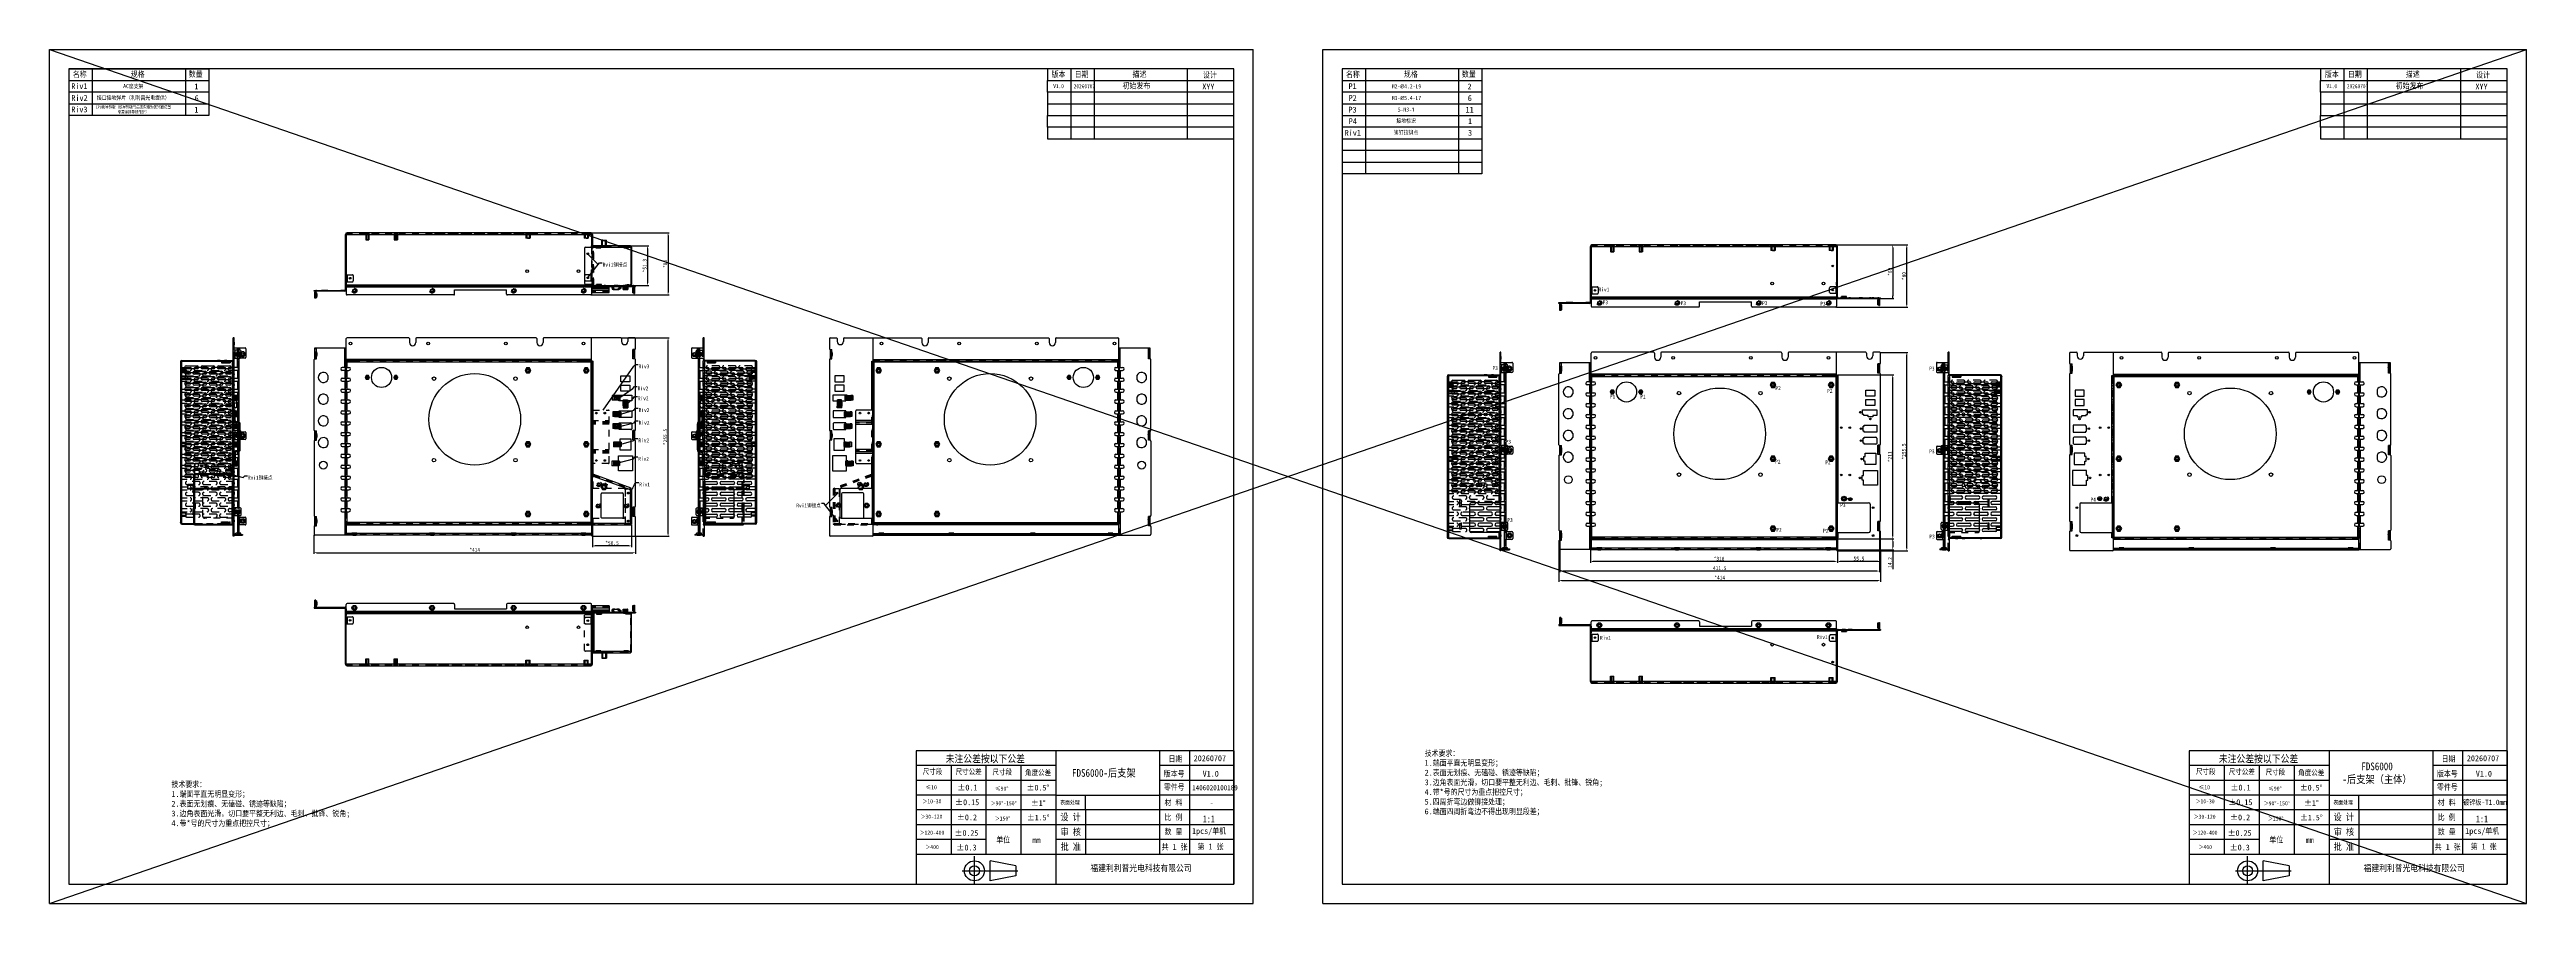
# Model space of a CAD drawing. Header units: millimetres. Extents: x 0 to 8948, y -1340 to 1100.
# Drawn here: x 4392 to 7582, y 0 to 1100 of the extents above; entities that cross this region are included whole.
import ezdxf

# ---------------------------------------------------------------- set-up
doc = ezdxf.new("R2010")
doc.units = ezdxf.units.MM
doc.header["$LTSCALE"] = 85.25
doc.header["$PDMODE"] = 3
doc.header["$PDSIZE"] = 8
doc.linetypes.add('HIDDEN', pattern=[0.2, 0.1, -0.1])
doc.layers.get('0').update_dxf_attribs({"linetype": 'CONTINUOUS'})
doc.layers.get('Defpoints').update_dxf_attribs({"linetype": 'CONTINUOUS'})
for name, color, linetype in [('01___PRT_ALL_DTM_PLN', 7, 'CONTINUOUS'), ('02___PRT_ALL_AXES', 7, 'CONTINUOUS'), ('03___PRT_ALL_CURVES', 7, 'CONTINUOUS'), ('DEFAULT_2', 8, 'HIDDEN')]:
    doc.layers.add(name, color=color, linetype=linetype)
doc.styles.get("Standard").update_dxf_attribs({"font": 'txt', "width": 0.85})
doc.styles.add('TEXTSTYLE_1', font='gdt', dxfattribs={"width": 0.8})
doc.dimstyles.new('DIMSTYLE_1', dxfattribs={"dimtxt": 5, "dimasz": 3.5, "dimexe": 1.5, "dimexo": 1, "dimgap": 1.25, "dimtad": 1, "dimdsep": 46, "dimtxsty": 'Standard', "dimblk": '_FILLED', "dimblk1": '_FILLED', "dimblk2": '_FILLED', "dimcen": 0.09, "dimadec": 0, "dimazin": 0, "dimtp": 0.01, "dimtm": 0.01, "dimtfac": 1, "dimtofl": 0, "dimtmove": 0, "dimatfit": 3, "dimldrblk": '_FILLED', "dimfxl": 0, "dimtolj": 1, "dimarcsym": 0})
doc.dimstyles.get("Standard").update_dxf_attribs({"dimtxt": 2.5, "dimasz": 3.5, "dimexe": 1.5, "dimexo": 1, "dimtad": 1, "dimdsep": 46, "dimtxsty": 'Standard', "dimblk": '_FILLED', "dimblk1": '_FILLED', "dimblk2": '_FILLED', "dimcen": 0.09, "dimadec": 0, "dimazin": 0, "dimtol": 1, "dimtp": 0.01, "dimtm": 0.01, "dimtfac": 1, "dimtofl": 0, "dimtmove": 0, "dimatfit": 3, "dimldrblk": '_FILLED', "dimfxl": 0, "dimtolj": 1, "dimarcsym": 0})

# ---------------------------------------------------------------- blocks, each defined once
blk = doc.blocks.new('_FILLED')
at = {"color": 0, "linetype": 'ByBlock'}
blk.add_solid([(0, 0), (-1, 0.21), (-1, -0.21)], dxfattribs=at)
blk = doc.blocks.new('*D28')
at = {"color": 0, "linetype": 'Continuous', "lineweight": -2, "transparency": 16777216}
for p, q in [((6336, 455.9), (6336, 414.5)), ((6750, 454.4), (6750, 414.5)), ((6339.5, 416), (6746.5, 416))]:
    blk.add_line(p, q, dxfattribs=at)
at = {"layer": 'Defpoints', "color": 0, "linetype": 'Continuous', "transparency": 16777216}
for p in [(6336, 456.9), (6750, 455.4), (6750, 416)]:
    blk.add_point(p, dxfattribs=at)
at = {"color": 0, "linetype": 'Continuous', "lineweight": -2, "transparency": 16777216, "xscale": 3.5, "yscale": 3.5, "zscale": 3.5, "rotation": 180}
blk.add_blockref('_FILLED', (6336, 416), dxfattribs=at)
at = {"color": 0, "linetype": 'Continuous', "lineweight": -2, "transparency": 16777216, "xscale": 3.5, "yscale": 3.5, "zscale": 3.5}
blk.add_blockref('_FILLED', (6750, 416), dxfattribs=at)
at = {"color": 0, "linetype": 'Continuous', "transparency": 16777216, "insert": (6543, 422.2), "char_height": 5, "width": 17, "attachment_point": 2}
blk.add_mtext('\\A1;*414', dxfattribs=at)
blk = doc.blocks.new('*D29')
at = {"color": 0, "linetype": 'Continuous', "lineweight": -2, "transparency": 16777216}
for p, q in [((6694.5, 680.9), (6767.3, 680.9)), ((6765.8, 473.4), (6765.8, 677.4)), ((6694.5, 469.9), (6767.3, 469.9))]:
    blk.add_line(p, q, dxfattribs=at)
at = {"layer": 'Defpoints', "color": 0, "linetype": 'Continuous', "transparency": 16777216}
for p in [(6693.5, 680.9), (6765.8, 680.9), (6693.5, 469.9)]:
    blk.add_point(p, dxfattribs=at)
at = {"color": 0, "linetype": 'Continuous', "lineweight": -2, "transparency": 16777216, "xscale": 3.5, "yscale": 3.5, "zscale": 3.5}
for p, rotation in [((6765.8, 680.9), 90), ((6765.8, 469.9), 270)]:
    blk.add_blockref('_FILLED', p, dxfattribs=dict(at, rotation=rotation))
at = {"color": 0, "linetype": 'Continuous', "transparency": 16777216, "insert": (6759.6, 575.4), "char_height": 5, "width": 17, "attachment_point": 2, "rotation": 90}
blk.add_mtext('\\A1;*211', dxfattribs=at)
blk = doc.blocks.new('*D30')
at = {"color": 0, "linetype": 'Continuous', "lineweight": -2, "transparency": 16777216}
for p, q in [((6376.5, 469.9), (6376.5, 439)), ((6694.5, 469.9), (6694.5, 439)), ((6691, 440.5), (6380, 440.5))]:
    blk.add_line(p, q, dxfattribs=at)
at = {"layer": 'Defpoints', "color": 0, "linetype": 'Continuous', "transparency": 16777216}
for p in [(6376.5, 470.9), (6694.5, 470.9), (6376.5, 440.5)]:
    blk.add_point(p, dxfattribs=at)
at = {"color": 0, "linetype": 'Continuous', "lineweight": -2, "transparency": 16777216, "xscale": 3.5, "yscale": 3.5, "zscale": 3.5, "rotation": 180}
blk.add_blockref('_FILLED', (6376.5, 440.5), dxfattribs=at)
at = {"color": 0, "linetype": 'Continuous', "lineweight": -2, "transparency": 16777216, "xscale": 3.5, "yscale": 3.5, "zscale": 3.5}
blk.add_blockref('_FILLED', (6694.5, 440.5), dxfattribs=at)
at = {"color": 0, "linetype": 'Continuous', "transparency": 16777216, "insert": (6542.2, 446.7), "char_height": 5, "width": 17, "attachment_point": 2}
blk.add_mtext('\\A1;*318', dxfattribs=at)
blk = doc.blocks.new('*D31')
at = {"color": 0, "linetype": 'Continuous', "lineweight": -2, "transparency": 16777216}
for p, q in [((6750, 709.9), (6785.4, 709.9)), ((6783.9, 457.9), (6783.9, 706.4)), ((6750, 454.4), (6785.4, 454.4))]:
    blk.add_line(p, q, dxfattribs=at)
at = {"layer": 'Defpoints', "color": 0, "linetype": 'Continuous', "transparency": 16777216}
for p in [(6749, 709.9), (6783.9, 709.9), (6749, 454.4)]:
    blk.add_point(p, dxfattribs=at)
at = {"color": 0, "linetype": 'Continuous', "lineweight": -2, "transparency": 16777216, "xscale": 3.5, "yscale": 3.5, "zscale": 3.5}
for p, rotation in [((6783.9, 709.9), 90), ((6783.9, 454.4), 270)]:
    blk.add_blockref('_FILLED', p, dxfattribs=dict(at, rotation=rotation))
at = {"color": 0, "linetype": 'Continuous', "transparency": 16777216, "insert": (6777.7, 582.2), "char_height": 5, "width": 25.5, "attachment_point": 2, "rotation": 90}
blk.add_mtext('\\A1;*255.5', dxfattribs=at)
blk = doc.blocks.new('*D32')
at = {"color": 0, "linetype": 'Continuous', "lineweight": -2, "transparency": 16777216}
for p, q in [((6693.5, 848.2), (6785.4, 848.2)), ((6783.9, 771.7), (6783.9, 844.7)), ((6693.5, 768.2), (6785.4, 768.2))]:
    blk.add_line(p, q, dxfattribs=at)
at = {"layer": 'Defpoints', "color": 0, "linetype": 'Continuous', "transparency": 16777216}
for p in [(6692.5, 848.2), (6783.9, 848.2), (6692.5, 768.2)]:
    blk.add_point(p, dxfattribs=at)
at = {"color": 0, "linetype": 'Continuous', "lineweight": -2, "transparency": 16777216, "xscale": 3.5, "yscale": 3.5, "zscale": 3.5}
for p, rotation in [((6783.9, 848.2), 90), ((6783.9, 768.2), 270)]:
    blk.add_blockref('_FILLED', p, dxfattribs=dict(at, rotation=rotation))
at = {"color": 0, "linetype": 'Continuous', "transparency": 16777216, "insert": (6777.7, 808.2), "char_height": 5, "width": 12.75, "attachment_point": 2, "rotation": 90}
blk.add_mtext('\\A1;*80', dxfattribs=at)
blk = doc.blocks.new('_DOT')
at = {"color": 0, "linetype": 'ByBlock'}
blk.add_line((-0.21, 0), (-1, 0), dxfattribs=at)
at = {"color": 0, "linetype": 'ByBlock', "const_width": 0.214}
blk.add_lwpolyline([(-0.11, 0, 1), (0.11, 0, 1)], format="xyb", close=True, dxfattribs=at)
blk = doc.blocks.new('*D33')
at = {"color": 0, "linetype": 'Continuous', "lineweight": -2, "transparency": 16777216}
for p, q in [((6693.5, 848.2), (6767.3, 848.2)), ((6765.8, 844.7), (6765.8, 782.7)), ((6750, 779.2), (6767.3, 779.2))]:
    blk.add_line(p, q, dxfattribs=at)
at = {"layer": 'Defpoints', "color": 0, "linetype": 'Continuous', "transparency": 16777216}
for p in [(6692.5, 848.2), (6749, 779.2), (6765.8, 779.2)]:
    blk.add_point(p, dxfattribs=at)
at = {"color": 0, "linetype": 'Continuous', "lineweight": -2, "transparency": 16777216, "xscale": 3.5, "yscale": 3.5, "zscale": 3.5}
for name, p, rotation in [('_FILLED', (6765.8, 848.2), 90), ('_DOT', (6765.8, 779.2), 270)]:
    blk.add_blockref(name, p, dxfattribs=dict(at, rotation=rotation))
at = {"color": 0, "linetype": 'Continuous', "transparency": 16777216, "insert": (6759.6, 813.7), "char_height": 5, "width": 12.75, "attachment_point": 2, "rotation": 90}
blk.add_mtext('\\A1;*69', dxfattribs=at)
blk = doc.blocks.new('*D34')
at = {"color": 0, "linetype": 'Continuous', "lineweight": -2, "transparency": 16777216}
for p, q in [((6694.5, 469.9), (6694.5, 439)), ((6750, 454.4), (6750, 439)), ((6746.5, 440.5), (6698, 440.5))]:
    blk.add_line(p, q, dxfattribs=at)
at = {"layer": 'Defpoints', "color": 0, "linetype": 'Continuous', "transparency": 16777216}
for p in [(6694.5, 470.9), (6750, 455.4), (6694.5, 440.5)]:
    blk.add_point(p, dxfattribs=at)
at = {"color": 0, "linetype": 'Continuous', "lineweight": -2, "transparency": 16777216, "xscale": 3.5, "yscale": 3.5, "zscale": 3.5, "rotation": 180}
blk.add_blockref('_FILLED', (6694.5, 440.5), dxfattribs=at)
at = {"color": 0, "linetype": 'Continuous', "lineweight": -2, "transparency": 16777216, "xscale": 3.5, "yscale": 3.5, "zscale": 3.5}
blk.add_blockref('_FILLED', (6750, 440.5), dxfattribs=at)
at = {"color": 0, "linetype": 'Continuous', "transparency": 16777216, "insert": (6722.3, 446.7), "char_height": 5, "width": 17, "attachment_point": 2}
blk.add_mtext('\\A1;55.5', dxfattribs=at)
blk = doc.blocks.new('*D35')
at = {"color": 0, "linetype": 'Continuous', "lineweight": -2, "transparency": 16777216}
for p, q in [((6748.8, 479.9), (6748.8, 426.7)), ((6337.3, 467.9), (6337.3, 426.7)), ((6745.3, 428.2), (6340.8, 428.2))]:
    blk.add_line(p, q, dxfattribs=at)
at = {"layer": 'Defpoints', "color": 0, "linetype": 'Continuous', "transparency": 16777216}
for p in [(6748.8, 480.9), (6337.3, 468.9), (6337.3, 428.2)]:
    blk.add_point(p, dxfattribs=at)
at = {"color": 0, "linetype": 'Continuous', "lineweight": -2, "transparency": 16777216, "xscale": 3.5, "yscale": 3.5, "zscale": 3.5, "rotation": 180}
blk.add_blockref('_FILLED', (6337.3, 428.2), dxfattribs=at)
at = {"color": 0, "linetype": 'Continuous', "lineweight": -2, "transparency": 16777216, "xscale": 3.5, "yscale": 3.5, "zscale": 3.5}
blk.add_blockref('_FILLED', (6748.8, 428.2), dxfattribs=at)
at = {"color": 0, "linetype": 'Continuous', "transparency": 16777216, "insert": (6543, 434.4), "char_height": 5, "width": 21.25, "attachment_point": 2}
blk.add_mtext('\\A1;411.5', dxfattribs=at)
blk = doc.blocks.new('*D36')
at = {"color": 0, "linetype": 'Continuous', "lineweight": -2, "transparency": 16777216}
for p, q in [((6694.5, 469.9), (6767.3, 469.9)), ((6694.5, 455.7), (6767.3, 455.7)), ((6765.8, 466.4), (6765.8, 459.2)), ((6765.8, 455.7), (6765.8, 430.7))]:
    blk.add_line(p, q, dxfattribs=at)
at = {"layer": 'Defpoints', "color": 0, "linetype": 'Continuous', "transparency": 16777216}
for p in [(6693.5, 469.9), (6693.5, 455.7), (6765.8, 455.7)]:
    blk.add_point(p, dxfattribs=at)
at = {"color": 0, "linetype": 'Continuous', "lineweight": -2, "transparency": 16777216, "xscale": 3.5, "yscale": 3.5, "zscale": 3.5}
for p, rotation in [((6765.8, 469.9), 90), ((6765.8, 455.7), 270)]:
    blk.add_blockref('_FILLED', p, dxfattribs=dict(at, rotation=rotation))
at = {"color": 0, "linetype": 'Continuous', "transparency": 16777216, "insert": (6759.6, 446.2), "char_height": 5, "width": 17, "attachment_point": 3, "rotation": 90}
blk.add_mtext('\\A1;14.2', dxfattribs=at)
blk = doc.blocks.new('*D50')
at = {"color": 0, "linetype": 'Continuous', "lineweight": -2, "transparency": 16777216}
for p, q in [((4732.9, 474.6), (4732.9, 450.3)), ((4736.4, 451.8), (5143.4, 451.8)), ((5146.9, 473.1), (5146.9, 450.3))]:
    blk.add_line(p, q, dxfattribs=at)
at = {"layer": 'Defpoints', "color": 0, "linetype": 'Continuous', "transparency": 16777216}
for p in [(4732.9, 475.6), (5146.9, 474.1), (5146.9, 451.8)]:
    blk.add_point(p, dxfattribs=at)
at = {"color": 0, "linetype": 'Continuous', "lineweight": -2, "transparency": 16777216, "xscale": 3.5, "yscale": 3.5, "zscale": 3.5, "rotation": 180}
blk.add_blockref('_FILLED', (4732.9, 451.8), dxfattribs=at)
at = {"color": 0, "linetype": 'Continuous', "lineweight": -2, "transparency": 16777216, "xscale": 3.5, "yscale": 3.5, "zscale": 3.5}
blk.add_blockref('_FILLED', (5146.9, 451.8), dxfattribs=at)
at = {"color": 0, "linetype": 'Continuous', "transparency": 16777216, "insert": (4939.9, 458), "char_height": 5, "width": 17, "attachment_point": 2}
blk.add_mtext('\\A1;*414', dxfattribs=at)
blk = doc.blocks.new('*D51')
at = {"color": 0, "linetype": 'Continuous', "lineweight": -2, "transparency": 16777216}
for p, q in [((5128.9, 728.6), (5190.4, 728.6)), ((5188.9, 476.6), (5188.9, 725.1)), ((5146.9, 473.1), (5190.4, 473.1))]:
    blk.add_line(p, q, dxfattribs=at)
at = {"layer": 'Defpoints', "color": 0, "linetype": 'Continuous', "transparency": 16777216}
for p in [(5127.9, 728.6), (5188.9, 728.6), (5145.9, 473.1)]:
    blk.add_point(p, dxfattribs=at)
at = {"color": 0, "linetype": 'Continuous', "lineweight": -2, "transparency": 16777216, "xscale": 3.5, "yscale": 3.5, "zscale": 3.5}
for p, rotation in [((5188.9, 728.6), 90), ((5188.9, 473.1), 270)]:
    blk.add_blockref('_FILLED', p, dxfattribs=dict(at, rotation=rotation))
at = {"color": 0, "linetype": 'Continuous', "transparency": 16777216, "insert": (5182.6, 600.9), "char_height": 5, "width": 25.5, "attachment_point": 2, "rotation": 90}
blk.add_mtext('\\A1;*255.5', dxfattribs=at)
blk = doc.blocks.new('*D52')
at = {"color": 0, "linetype": 'Continuous', "lineweight": -2, "transparency": 16777216}
for p, q in [((5140.9, 847.2), (5164, 847.2)), ((5162.5, 843.7), (5162.5, 799.4)), ((5146.9, 795.9), (5164, 795.9))]:
    blk.add_line(p, q, dxfattribs=at)
at = {"layer": 'Defpoints', "color": 0, "linetype": 'Continuous', "transparency": 16777216}
for p in [(5139.9, 847.2), (5145.9, 795.9), (5162.5, 795.9)]:
    blk.add_point(p, dxfattribs=at)
at = {"color": 0, "linetype": 'Continuous', "lineweight": -2, "transparency": 16777216, "xscale": 3.5, "yscale": 3.5, "zscale": 3.5}
for p, rotation in [((5162.5, 847.2), 90), ((5162.5, 795.9), 270)]:
    blk.add_blockref('_FILLED', p, dxfattribs=dict(at, rotation=rotation))
at = {"color": 0, "linetype": 'Continuous', "transparency": 16777216, "insert": (5156.2, 821.6), "char_height": 5, "width": 21.25, "attachment_point": 2, "rotation": 90}
blk.add_mtext('\\A1;*51.3', dxfattribs=at)
blk = doc.blocks.new('*D53')
at = {"color": 0, "linetype": 'Continuous', "lineweight": -2, "transparency": 16777216}
for p, q in [((5090.4, 863.9), (5190.4, 863.9)), ((5188.9, 860.4), (5188.9, 787.4)), ((5090.4, 783.9), (5190.4, 783.9))]:
    blk.add_line(p, q, dxfattribs=at)
at = {"layer": 'Defpoints', "color": 0, "linetype": 'Continuous', "transparency": 16777216}
for p in [(5089.4, 863.9), (5089.4, 783.9), (5188.9, 783.9)]:
    blk.add_point(p, dxfattribs=at)
at = {"color": 0, "linetype": 'Continuous', "lineweight": -2, "transparency": 16777216, "xscale": 3.5, "yscale": 3.5, "zscale": 3.5}
for p, rotation in [((5188.9, 863.9), 90), ((5188.9, 783.9), 270)]:
    blk.add_blockref('_FILLED', p, dxfattribs=dict(at, rotation=rotation))
at = {"color": 0, "linetype": 'Continuous', "transparency": 16777216, "insert": (5182.6, 823.9), "char_height": 5, "width": 12.75, "attachment_point": 2, "rotation": 90}
blk.add_mtext('\\A1;*80', dxfattribs=at)
blk = doc.blocks.new('*D54')
at = {"color": 0, "linetype": 'Continuous', "lineweight": -2, "transparency": 16777216}
for p, q in [((5091.4, 488.6), (5091.4, 459.1)), ((5141.9, 487.6), (5141.9, 459.1)), ((5138.4, 460.6), (5094.9, 460.6))]:
    blk.add_line(p, q, dxfattribs=at)
at = {"layer": 'Defpoints', "color": 0, "linetype": 'Continuous', "transparency": 16777216}
for p in [(5091.4, 489.6), (5141.9, 488.6), (5091.4, 460.6)]:
    blk.add_point(p, dxfattribs=at)
at = {"color": 0, "linetype": 'Continuous', "lineweight": -2, "transparency": 16777216, "xscale": 3.5, "yscale": 3.5, "zscale": 3.5, "rotation": 180}
blk.add_blockref('_FILLED', (5091.4, 460.6), dxfattribs=at)
at = {"color": 0, "linetype": 'Continuous', "lineweight": -2, "transparency": 16777216, "xscale": 3.5, "yscale": 3.5, "zscale": 3.5}
blk.add_blockref('_FILLED', (5141.9, 460.6), dxfattribs=at)
at = {"color": 0, "linetype": 'Continuous', "transparency": 16777216, "insert": (5116.7, 466.8), "char_height": 5, "width": 21.25, "attachment_point": 2}
blk.add_mtext('\\A1;*50.5', dxfattribs=at)

msp = doc.modelspace()

# ---------------------------------------------------------------- linework, layer by layer
at = {"color": 7, "linetype": 'Continuous'}
for p, q in [((4392.409, 0), (4392.409, 1100)), ((4392.409, 1100), (5942.409, 1100)), ((5942.409, 0), (5942.409, 1100)), ((6031.815, 0), (6031.815, 1100)), ((6031.815, 1100), (7581.815, 1100)), ((7581.815, 0), (7581.815, 1100)), ((4774.448, 861.913), (4773.448, 861.913)), ((5090.448, 861.913), (5091.448, 861.913)), ((5103.448, 847.213), (5103.448, 854.213)), ((5109.448, 847.213), (5109.448, 854.213)), ((5140.948, 845.213), (5141.948, 845.213)), ((6377.513, 846.22), (6376.513, 846.22)), ((6693.513, 846.22), (6694.513, 846.22)), ((4773.448, 810.913), (4774.448, 810.913)), ((4773.448, 799.913), (4774.448, 799.913)), ((5092.824, 795.913), (5092.824, 797.913)), ((5141.948, 797.913), (5140.948, 797.913)), ((4732.948, 788.613), (4732.948, 789.613)), ((4772.448, 788.613), (4732.948, 788.613)), ((4733.948, 788.613), (4733.948, 789.613)), ((4734.198, 787.613), (4735.198, 787.613)), ((4735.198, 780.613), (4734.198, 780.613)), ((4735.198, 779.613), (4734.198, 779.613)), ((4735.198, 779.613), (4735.198, 787.613)), ((4735.198, 786.763), (4736.698, 786.763)), ((4735.198, 780.463), (4736.698, 780.463)), ((4736.698, 780.463), (4736.698, 786.763)), ((4772.448, 789.613), (4772.448, 788.613)), ((4774.448, 795.913), (4773.448, 795.913)), ((4774.448, 794.913), (4773.448, 794.913)), ((4773.448, 790.613), (4774.448, 790.613)), ((4774.448, 795.913), (4774.448, 795.023)), ((5090.448, 796.913), (5091.448, 796.913)), ((5090.448, 795.023), (5090.448, 795.913)), ((5090.448, 794.913), (5146.948, 794.913)), ((5091.449, 796.859), (5090.451, 796.805)), ((5090.948, 793.413), (5090.948, 794.913)), ((5091.448, 794.913), (5091.448, 795.913)), ((5091.948, 793.413), (5091.948, 794.913)), ((5111.948, 793.413), (5111.948, 794.913)), ((5112.948, 793.413), (5112.948, 794.913)), ((5118.398, 794.913), (5118.398, 794.713)), ((5125.288, 794.713), (5118.398, 794.713)), ((5118.398, 791.113), (5123.047, 791.113)), ((5118.398, 790.913), (5118.398, 791.113)), ((5118.465, 791.113), (5118.465, 790.913)), ((5118.898, 791.113), (5118.898, 790.913)), ((5123.047, 790.913), (5123.047, 791.113)), ((5123.198, 794.913), (5123.198, 794.713)), ((5123.586, 791.27), (5125.967, 792.791)), ((5123.693, 791.101), (5123.586, 791.27)), ((5125.137, 791.113), (5123.711, 791.113)), ((5124.076, 791.27), (5126.457, 792.791)), ((5124.176, 791.113), (5124.076, 791.27)), ((5125.046, 791.27), (5127.427, 792.791)), ((5125.146, 791.113), (5125.046, 791.27)), ((5125.137, 790.913), (5125.137, 791.113)), ((5125.288, 794.913), (5125.288, 794.713)), ((5125.429, 793.634), (5125.321, 793.802)), ((5125.676, 791.27), (5128.057, 792.791)), ((5125.783, 791.101), (5125.676, 791.27)), ((5126.119, 793.482), (5125.855, 793.895)), ((5125.919, 793.634), (5125.895, 793.671)), ((5126.075, 792.623), (5125.967, 792.791)), ((5126.609, 793.482), (5126.345, 793.895)), ((5126.565, 792.623), (5126.457, 792.791)), ((5126.889, 793.634), (5126.781, 793.802)), ((5127.579, 793.482), (5127.315, 793.895)), ((5127.519, 793.634), (5127.411, 793.802)), ((5127.535, 792.623), (5127.427, 792.791)), ((5128.209, 793.482), (5127.945, 793.895)), ((5128.165, 792.623), (5128.057, 792.791)), ((5144.698, 793.063), (5143.198, 793.063)), ((5143.198, 793.063), (5143.198, 786.763)), ((5144.698, 786.763), (5143.198, 786.763)), ((5145.698, 793.913), (5144.698, 793.913)), ((5144.698, 785.913), (5144.698, 793.913)), ((5144.698, 786.913), (5145.698, 786.913)), ((5144.698, 785.913), (5145.698, 785.913)), ((5145.948, 794.913), (5145.948, 795.913)), ((5146.948, 794.913), (5146.948, 795.913)), ((6336.013, 772.92), (6336.013, 773.92)), ((6375.513, 772.92), (6336.013, 772.92)), ((6337.013, 772.92), (6337.013, 773.92)), ((6337.263, 771.92), (6338.263, 771.92)), ((6338.263, 763.92), (6338.263, 771.92)), ((6338.263, 771.07), (6339.763, 771.07)), ((6339.763, 764.77), (6339.763, 771.07)), ((6375.513, 773.92), (6375.513, 772.92)), ((6376.513, 795.22), (6377.513, 795.22)), ((6376.513, 784.22), (6377.513, 784.22)), ((6377.513, 780.22), (6376.513, 780.22)), ((6377.513, 779.22), (6376.513, 779.22)), ((6376.513, 774.92), (6377.513, 774.92)), ((6377.513, 780.22), (6377.513, 779.331)), ((6694.513, 795.22), (6693.513, 795.22)), ((6694.513, 785.22), (6693.513, 785.22)), ((6693.513, 781.22), (6694.513, 781.22)), ((6693.513, 779.331), (6693.513, 780.22)), ((6693.513, 779.22), (6750.013, 779.22)), ((6694.514, 781.167), (6693.516, 781.113)), ((6694.513, 779.22), (6694.513, 780.22)), ((6706.163, 781.72), (6699.863, 781.72)), ((6699.863, 780.22), (6699.863, 781.72)), ((6706.163, 780.22), (6706.163, 781.72)), ((6747.763, 777.37), (6746.263, 777.37)), ((6746.263, 777.37), (6746.263, 771.07)), ((6747.763, 771.07), (6746.263, 771.07)), ((6748.763, 778.22), (6747.763, 778.22)), ((6747.763, 770.22), (6747.763, 778.22)), ((6747.763, 771.22), (6748.763, 771.22)), ((6747.763, 770.22), (6748.763, 770.22)), ((6749.013, 779.22), (6749.013, 780.22)), ((6750.013, 779.22), (6750.013, 780.22)), ((6338.263, 764.92), (6337.263, 764.92)), ((6338.263, 763.92), (6337.263, 763.92)), ((6338.263, 764.77), (6339.763, 764.77)), ((4629.959, 728.614), (4628.959, 728.614)), ((4629.959, 727.614), (4628.959, 727.614)), ((4629.959, 714.614), (4628.959, 714.614)), ((4629.959, 713.614), (4628.959, 713.614)), ((4629.959, 712.614), (4629.959, 728.614)), ((4629.959, 715.614), (4644.259, 715.614)), ((4629.959, 608.614), (4629.959, 702.614)), ((4634.259, 712.614), (4634.259, 715.614)), ((4634.259, 706.293), (4634.259, 708.935)), ((4634.259, 690.614), (4634.259, 702.614)), ((4636.259, 715.614), (4636.259, 712.614)), ((4636.259, 708.358), (4636.259, 706.871)), ((4636.259, 702.614), (4636.259, 690.614)), ((4637.259, 712.614), (4637.259, 715.614)), ((4644.259, 702.614), (4637.959, 702.614)), ((4639.338, 706.776), (4638.959, 706.548)), ((4638.959, 706.517), (4639.342, 706.748)), ((4639.342, 706.748), (4639.002, 706.26)), ((4639.002, 706.26), (4639.538, 706.346)), ((4639.079, 706.17), (4639.066, 706.162)), ((4639.116, 706.129), (4639.079, 706.17)), ((4639.095, 707.244), (4639.094, 707.256)), ((4639.094, 707.244), (4639.198, 707.251)), ((4639.122, 706.307), (4639.404, 706.713)), ((4639.603, 706.383), (4639.122, 706.307)), ((4639.538, 706.346), (4639.175, 706.127)), ((4639.213, 705.947), (4639.186, 706.021)), ((4639.2, 705.939), (4639.213, 705.947)), ((4639.216, 706.07), (4639.57, 706.283)), ((4639.316, 706.859), (4639.303, 706.852)), ((4639.303, 706.852), (4639.338, 706.776)), ((4639.412, 705.815), (4639.395, 705.808)), ((4639.64, 706.271), (4639.679, 706.229)), ((4639.647, 705.925), (4639.643, 705.905)), ((4639.679, 706.229), (4639.691, 706.236)), ((4639.695, 706.101), (4639.701, 706.083)), ((4639.878, 705.614), (4639.858, 705.581)), ((4639.858, 705.581), (4640.04, 705.467)), ((4640.061, 705.5), (4639.878, 705.614)), ((4640.04, 705.467), (4640.061, 705.5)), ((4640.178, 705.234), (4640.172, 705.22)), ((4640.225, 705.223), (4640.178, 705.234)), ((4640.44, 705.658), (4640.268, 705.244)), ((4640.308, 705.656), (4640.313, 705.635)), ((4640.313, 705.635), (4640.44, 705.658)), ((4640.323, 705.221), (4640.523, 705.703)), ((4640.374, 705.152), (4640.338, 705.175)), ((4640.369, 705.139), (4640.374, 705.152)), ((4640.523, 705.703), (4640.495, 705.714)), ((4645.259, 714.614), (4645.259, 703.614)), ((4774.448, 715.614), (4773.448, 715.614)), ((4774.448, 714.614), (4773.448, 714.614)), ((5227.834, 607.614), (5227.834, 702.614)), ((5234.134, 715.614), (5234.134, 728.614)), ((5235.134, 728.614), (5234.134, 728.614)), ((5235.134, 727.614), (5234.134, 727.614)), ((5396.602, 727.614), (5396.602, 714.614)), ((5397.602, 728.614), (5405.602, 728.614)), ((5397.602, 713.614), (5399.852, 713.614)), ((5397.852, 712.614), (5399.852, 712.614)), ((5398.852, 711.614), (5397.852, 711.614)), ((5398.852, 703.614), (5397.852, 703.614)), ((5397.852, 702.614), (5399.852, 702.614)), ((5398.852, 702.614), (5398.852, 712.614)), ((5398.852, 710.764), (5400.352, 710.764)), ((5398.852, 704.464), (5400.352, 704.464)), ((5399.852, 710.764), (5399.852, 713.614)), ((5399.852, 701.614), (5399.852, 704.464)), ((5400.352, 704.464), (5400.352, 710.764)), ((5406.602, 727.614), (5406.602, 723.902)), ((5414.602, 727.614), (5414.602, 723.902)), ((5415.602, 728.614), (5514.602, 728.614)), ((5453.102, 474.114), (5453.102, 728.614)), ((5515.602, 727.614), (5515.602, 722.403)), ((5523.602, 727.614), (5523.602, 722.403)), ((5524.602, 728.614), (5678.602, 728.614)), ((5679.602, 727.614), (5679.602, 722.402)), ((5687.602, 727.614), (5687.602, 722.402)), ((5688.602, 728.614), (5768.102, 728.614)), ((5769.102, 690.614), (5769.102, 727.614)), ((5769.102, 715.614), (5809.352, 715.614)), ((5771.102, 690.614), (5771.102, 715.614)), ((5808.352, 710.764), (5806.852, 710.764)), ((5806.852, 710.764), (5806.852, 704.464)), ((5808.352, 704.464), (5806.852, 704.464)), ((5807.352, 710.764), (5807.352, 715.614)), ((5807.352, 701.614), (5807.352, 704.464)), ((5807.352, 702.614), (5809.352, 702.614)), ((5808.352, 702.614), (5808.352, 715.614)), ((5808.352, 714.614), (5809.352, 714.614)), ((5808.352, 703.614), (5809.352, 703.614)), ((6261.119, 709.948), (6260.119, 709.948)), ((6261.119, 708.948), (6260.119, 708.948)), ((6261.119, 693.948), (6261.119, 709.948)), ((6837.361, 696.948), (6837.361, 709.948)), ((6838.361, 709.948), (6837.361, 709.948)), ((6838.361, 708.948), (6837.361, 708.948)), ((6993.387, 708.948), (6993.387, 695.948)), ((6994.387, 709.948), (7002.387, 709.948)), ((7003.387, 708.948), (7003.387, 705.236)), ((7011.387, 708.948), (7011.387, 705.236)), ((7012.387, 709.948), (7111.387, 709.948)), ((7049.887, 455.448), (7049.887, 709.948)), ((7112.387, 708.948), (7112.387, 703.736)), ((7120.387, 708.948), (7120.387, 703.736)), ((7121.387, 709.948), (7275.387, 709.948)), ((7276.387, 708.948), (7276.387, 703.736)), ((7284.387, 708.948), (7284.387, 703.736)), ((7285.387, 709.948), (7364.887, 709.948)), ((7365.887, 671.948), (7365.887, 708.948)), ((4562.959, 698.614), (4562.959, 699.614)), ((4566.397, 690.614), (4573.388, 690.614)), ((4567.859, 689.308), (4567.859, 689.296)), ((4567.859, 689.308), (4567.959, 689.308)), ((4567.859, 689.296), (4567.959, 689.296)), ((4567.859, 688.973), (4567.859, 688.881)), ((4567.859, 688.973), (4567.959, 688.973)), ((4567.959, 688.965), (4567.859, 688.965)), ((4567.959, 688.921), (4567.859, 688.921)), ((4567.959, 688.908), (4567.859, 688.908)), ((4567.959, 688.905), (4567.859, 688.905)), ((4567.859, 688.881), (4567.959, 688.881)), ((4567.959, 688.666), (4567.959, 689.314)), ((4573.88, 683.614), (4569.388, 683.614)), ((4569.859, 678.359), (4569.859, 678.276)), ((4569.859, 678.359), (4569.959, 678.359)), ((4569.959, 678.341), (4569.859, 678.341)), ((4569.859, 678.276), (4569.959, 678.276)), ((4569.959, 677.614), (4569.959, 678.614)), ((4569.959, 676.614), (4573.388, 676.614)), ((4584.388, 683.614), (4576.897, 683.614)), ((4584.38, 690.614), (4580.388, 690.614)), ((4584.38, 676.614), (4580.388, 676.614)), ((4595.388, 690.614), (4587.397, 690.614)), ((4595.388, 676.614), (4587.397, 676.614)), ((4594.88, 683.614), (4591.388, 683.614)), ((4606.388, 683.614), (4597.897, 683.614)), ((4605.38, 690.614), (4602.388, 690.614)), ((4605.38, 676.614), (4602.388, 676.614)), ((4617.388, 690.614), (4608.397, 690.614)), ((4617.388, 676.614), (4608.397, 676.614)), ((4615.88, 683.614), (4613.388, 683.614)), ((4613.959, 698.614), (4623.959, 698.614)), ((4626.38, 683.614), (4618.897, 683.614)), ((4623.959, 697.614), (4622.959, 697.614)), ((4626.38, 676.614), (4624.388, 676.614)), ((4627.959, 698.614), (4627.959, 699.614)), ((4629.959, 701.614), (4628.959, 701.614)), ((4629.959, 700.614), (4628.959, 700.614)), ((4629.959, 676.614), (4636.259, 676.614)), ((4629.959, 672.614), (4636.259, 672.614)), ((4634.259, 690.614), (4636.259, 690.614)), ((4634.259, 686.614), (4634.259, 676.614)), ((4634.259, 686.614), (4636.259, 686.614)), ((4634.259, 672.614), (4634.259, 662.614)), ((4636.259, 686.614), (4636.259, 620.284)), ((4774.448, 698.614), (4773.448, 698.614)), ((4774.448, 698.614), (4774.448, 699.614)), ((4774.448, 690.614), (4774.448, 686.614)), ((4774.448, 676.614), (4774.448, 672.614)), ((4800.227, 679.989), (4798.855, 677.614)), ((4798.855, 677.614), (4800.227, 675.239)), ((4802.969, 679.989), (4800.227, 679.989)), ((4800.227, 675.239), (4802.969, 675.239)), ((4804.34, 677.614), (4802.969, 679.989)), ((4802.969, 675.239), (4804.34, 677.614)), ((4836.927, 679.989), (4835.555, 677.614)), ((4835.555, 677.614), (4836.927, 675.239)), ((4839.669, 679.989), (4836.927, 679.989)), ((4836.927, 675.239), (4839.669, 675.239)), ((4841.04, 677.614), (4839.669, 679.989)), ((4839.669, 675.239), (4841.04, 677.614)), ((5006.6, 689.814), (5004.753, 686.614)), ((5004.753, 686.614), (5006.6, 683.414)), ((5010.295, 689.814), (5006.6, 689.814)), ((5006.6, 683.414), (5010.295, 683.414)), ((5012.143, 686.614), (5010.295, 689.814)), ((5010.295, 683.414), (5012.143, 686.614)), ((5081.6, 689.814), (5079.753, 686.614)), ((5079.753, 686.614), (5081.6, 683.414)), ((5085.295, 689.814), (5081.6, 689.814)), ((5081.6, 683.414), (5085.295, 683.414)), ((5087.143, 686.614), (5085.295, 689.814)), ((5085.295, 683.414), (5087.143, 686.614)), ((5090.448, 698.614), (5090.448, 699.614)), ((5090.448, 698.614), (5091.448, 698.614)), ((5227.834, 701.614), (5228.834, 701.614)), ((5227.834, 700.614), (5228.834, 700.614)), ((5227.834, 698.614), (5228.834, 698.614)), ((5234.134, 686.614), (5234.134, 690.614)), ((5234.134, 680.381), (5234.134, 682.847)), ((5234.134, 672.614), (5234.134, 676.614)), ((5236.134, 698.614), (5236.134, 699.614)), ((5236.134, 686.614), (5236.134, 690.614)), ((5236.134, 679.614), (5236.134, 683.614)), ((5236.134, 672.614), (5236.134, 676.614)), ((5250.134, 698.614), (5239.134, 698.614)), ((5239.705, 688.614), (5241.697, 688.614)), ((5239.705, 681.614), (5243.205, 681.614)), ((5239.705, 674.614), (5241.697, 674.614)), ((5244.714, 688.614), (5253.705, 688.614)), ((5244.714, 674.614), (5253.705, 674.614)), ((5250.205, 681.614), (5252.697, 681.614)), ((5255.714, 681.614), (5264.205, 681.614)), ((5260.705, 688.614), (5263.697, 688.614)), ((5260.705, 674.614), (5263.697, 674.614)), ((5266.714, 688.614), (5274.705, 688.614)), ((5266.714, 674.614), (5274.705, 674.614)), ((5271.205, 681.614), (5274.697, 681.614)), ((5277.714, 681.614), (5285.205, 681.614)), ((5281.705, 688.614), (5285.697, 688.614)), ((5281.705, 674.614), (5285.697, 674.614)), ((5288.714, 688.614), (5295.705, 688.614)), ((5288.714, 674.614), (5295.705, 674.614)), ((5292.205, 681.614), (5295.705, 681.614)), ((5294.134, 679.614), (5294.134, 679.685)), ((5294.234, 679.685), (5294.134, 679.685)), ((5294.234, 679.664), (5294.134, 679.664)), ((5294.234, 679.664), (5294.234, 679.709)), ((5296.134, 686.614), (5296.134, 689.314)), ((5296.234, 689.312), (5296.134, 689.312)), ((5296.234, 689.3), (5296.134, 689.3)), ((5296.234, 689.254), (5296.134, 689.254)), ((5296.234, 689.225), (5296.134, 689.225)), ((5296.234, 689.3), (5296.234, 689.312)), ((5296.234, 689.225), (5296.234, 689.254)), ((5301.134, 698.614), (5301.134, 699.614)), ((5301.134, 690.614), (5301.134, 689.314)), ((5301.134, 675.519), (5301.134, 672.614)), ((5302.134, 686.614), (5302.134, 690.614)), ((5302.134, 672.614), (5302.134, 676.614)), ((5396.602, 700.614), (5396.602, 610.114)), ((5397.602, 701.614), (5399.852, 701.614)), ((5403.712, 679.834), (5403.712, 672.034)), ((5415.412, 679.834), (5403.712, 679.834)), ((5403.712, 672.034), (5415.412, 672.034)), ((5415.412, 672.034), (5415.412, 679.834)), ((5451.102, 635.614), (5451.102, 698.614)), ((5451.102, 698.614), (5769.102, 698.614)), ((5453.102, 700.614), (5769.102, 700.614)), ((5454.102, 489.614), (5454.102, 698.614)), ((5454.102, 697.614), (5768.102, 697.614)), ((5457.477, 687.245), (5458.257, 686.644)), ((5458.285, 686.765), (5457.508, 687.364)), ((5458.276, 687.897), (5458.129, 687.873)), ((5458.129, 687.873), (5458.134, 687.844)), ((5458.134, 687.844), (5458.311, 687.873)), ((5458.178, 688.017), (5458.154, 687.983)), ((5458.154, 687.983), (5458.276, 687.897)), ((5458.3, 687.931), (5458.178, 688.017)), ((5458.257, 686.644), (5458.361, 686.62)), ((5458.302, 688.083), (5458.272, 688.078)), ((5458.272, 688.078), (5458.3, 687.931)), ((5458.421, 687.375), (5458.285, 686.765)), ((5458.334, 687.907), (5458.302, 688.083)), ((5458.311, 687.873), (5458.343, 687.697)), ((5458.511, 687.936), (5458.334, 687.907)), ((5458.343, 687.697), (5458.373, 687.702)), ((5458.373, 687.702), (5458.345, 687.848)), ((5458.345, 687.848), (5458.467, 687.763)), ((5458.361, 686.62), (5458.525, 687.352)), ((5458.369, 687.883), (5458.516, 687.907)), ((5458.491, 687.797), (5458.369, 687.883)), ((5458.525, 687.352), (5458.421, 687.375)), ((5458.467, 687.763), (5458.491, 687.797)), ((5458.498, 688.676), (5458.495, 688.6)), ((5458.495, 688.6), (5458.51, 688.534)), ((5458.529, 688.745), (5458.498, 688.676)), ((5458.51, 688.534), (5458.554, 688.461)), ((5458.516, 687.907), (5458.511, 687.936)), ((5458.579, 688.824), (5458.529, 688.745)), ((5458.554, 688.461), (5458.615, 688.399)), ((5458.635, 688.881), (5458.579, 688.824)), ((5458.595, 688.635), (5458.609, 688.693)), ((5458.599, 688.588), (5458.595, 688.635)), ((5458.643, 688.515), (5458.599, 688.588)), ((5458.609, 688.693), (5458.634, 688.733)), ((5458.615, 688.399), (5458.684, 688.366)), ((5458.634, 688.733), (5458.712, 688.805)), ((5458.722, 688.464), (5458.643, 688.515)), ((5458.684, 688.366), (5458.795, 688.383)), ((5458.712, 688.805), (5458.819, 688.869)), ((5458.798, 688.459), (5458.722, 688.464)), ((5458.757, 688.285), (5458.754, 688.209)), ((5458.754, 688.209), (5458.78, 688.126)), ((5458.795, 688.383), (5458.757, 688.285)), ((5458.78, 688.126), (5458.802, 688.089)), ((5458.864, 688.996), (5458.788, 688.973)), ((5458.916, 688.505), (5458.798, 688.459)), ((5458.802, 688.089), (5458.863, 688.027)), ((5458.819, 688.869), (5458.919, 688.905)), ((5458.861, 688.274), (5458.875, 688.332)), ((5458.869, 688.179), (5458.861, 688.274)), ((5458.863, 688.027), (5458.979, 687.997)), ((5458.958, 689.002), (5458.864, 688.996)), ((5458.891, 688.143), (5458.869, 688.179)), ((5458.875, 688.332), (5458.96, 688.433)), ((5458.96, 688.11), (5458.891, 688.143)), ((5458.987, 688.548), (5458.916, 688.505)), ((5458.919, 688.905), (5458.966, 688.908)), ((5459.033, 688.998), (5458.958, 689.002)), ((5458.96, 688.433), (5459.031, 688.475)), ((5459.035, 688.105), (5458.96, 688.11)), ((5458.966, 688.908), (5459.023, 688.893)), ((5458.979, 687.997), (5459.072, 688.003)), ((5459.031, 688.475), (5458.987, 688.548)), ((5459.023, 688.893), (5459.063, 688.867)), ((5459.102, 688.965), (5459.033, 688.998)), ((5459.135, 688.141), (5459.035, 688.105)), ((5459.063, 688.867), (5459.153, 688.921)), ((5459.072, 688.003), (5459.208, 688.06)), ((5459.153, 688.921), (5459.102, 688.965)), ((5459.207, 688.184), (5459.135, 688.141)), ((5459.285, 688.256), (5459.207, 688.184)), ((5459.208, 688.06), (5459.244, 688.082)), ((5459.244, 688.082), (5459.358, 688.175)), ((5459.317, 688.324), (5459.285, 688.256)), ((5459.32, 688.4), (5459.317, 688.324)), ((5459.409, 688.454), (5459.32, 688.4)), ((5459.358, 688.175), (5459.407, 688.255)), ((5459.407, 688.255), (5459.435, 688.37)), ((5459.435, 688.37), (5459.409, 688.454)), ((5459.792, 689.296), (5459.724, 688.346)), ((5459.724, 688.346), (5459.911, 688.332)), ((5460.211, 689.312), (5459.864, 688.549)), ((5459.919, 689.308), (5459.864, 688.549)), ((5459.911, 688.332), (5460.287, 689.201)), ((5460.287, 689.201), (5460.535, 688.288)), ((5460.612, 688.495), (5460.378, 689.3)), ((5460.535, 688.288), (5460.722, 688.274)), ((5460.667, 689.254), (5460.612, 688.495)), ((5460.722, 688.274), (5460.79, 689.225)), ((5461.102, 697.614), (5461.102, 698.614)), ((5462.102, 697.614), (5462.102, 698.614)), ((5532.477, 687.245), (5533.257, 686.644)), ((5533.285, 686.765), (5532.508, 687.364)), ((5533.276, 687.897), (5533.129, 687.873)), ((5533.129, 687.873), (5533.134, 687.844)), ((5533.134, 687.844), (5533.311, 687.873)), ((5533.178, 688.017), (5533.154, 687.983)), ((5533.154, 687.983), (5533.276, 687.897)), ((5533.3, 687.931), (5533.178, 688.017)), ((5533.257, 686.644), (5533.361, 686.62)), ((5533.302, 688.083), (5533.272, 688.078)), ((5533.272, 688.078), (5533.3, 687.931)), ((5533.421, 687.375), (5533.285, 686.765)), ((5533.334, 687.907), (5533.302, 688.083)), ((5533.311, 687.873), (5533.343, 687.697)), ((5533.511, 687.936), (5533.334, 687.907)), ((5533.343, 687.697), (5533.373, 687.702)), ((5533.373, 687.702), (5533.345, 687.848)), ((5533.345, 687.848), (5533.467, 687.763)), ((5533.361, 686.62), (5533.525, 687.352)), ((5533.369, 687.883), (5533.516, 687.907)), ((5533.491, 687.797), (5533.369, 687.883)), ((5533.525, 687.352), (5533.421, 687.375)), ((5533.467, 687.763), (5533.491, 687.797)), ((5533.498, 688.676), (5533.495, 688.6)), ((5533.495, 688.6), (5533.51, 688.534)), ((5533.529, 688.745), (5533.498, 688.676)), ((5533.51, 688.534), (5533.554, 688.461)), ((5533.516, 687.907), (5533.511, 687.936)), ((5533.579, 688.824), (5533.529, 688.745)), ((5533.554, 688.461), (5533.615, 688.399)), ((5533.635, 688.881), (5533.579, 688.824)), ((5533.595, 688.635), (5533.609, 688.693)), ((5533.599, 688.588), (5533.595, 688.635)), ((5533.643, 688.515), (5533.599, 688.588)), ((5533.609, 688.693), (5533.634, 688.733)), ((5533.615, 688.399), (5533.684, 688.366)), ((5533.634, 688.733), (5533.712, 688.805)), ((5533.722, 688.464), (5533.643, 688.515)), ((5533.684, 688.366), (5533.795, 688.383)), ((5533.712, 688.805), (5533.819, 688.869)), ((5533.798, 688.459), (5533.722, 688.464)), ((5533.757, 688.285), (5533.754, 688.209)), ((5533.754, 688.209), (5533.78, 688.126)), ((5533.795, 688.383), (5533.757, 688.285)), ((5533.78, 688.126), (5533.802, 688.089)), ((5533.864, 688.996), (5533.788, 688.973)), ((5533.916, 688.505), (5533.798, 688.459)), ((5533.802, 688.089), (5533.863, 688.027)), ((5533.819, 688.869), (5533.919, 688.905)), ((5533.861, 688.274), (5533.875, 688.332)), ((5533.869, 688.179), (5533.861, 688.274)), ((5533.863, 688.027), (5533.979, 687.997)), ((5533.958, 689.002), (5533.864, 688.996)), ((5533.891, 688.143), (5533.869, 688.179)), ((5533.875, 688.332), (5533.96, 688.433)), ((5533.96, 688.11), (5533.891, 688.143)), ((5533.987, 688.548), (5533.916, 688.505)), ((5533.919, 688.905), (5533.966, 688.908)), ((5534.033, 688.998), (5533.958, 689.002)), ((5533.96, 688.433), (5534.031, 688.475)), ((5534.035, 688.105), (5533.96, 688.11)), ((5533.966, 688.908), (5534.023, 688.893)), ((5533.979, 687.997), (5534.072, 688.003)), ((5534.031, 688.475), (5533.987, 688.548)), ((5534.023, 688.893), (5534.063, 688.867)), ((5534.102, 688.965), (5534.033, 688.998)), ((5534.135, 688.141), (5534.035, 688.105)), ((5534.063, 688.867), (5534.153, 688.921)), ((5534.072, 688.003), (5534.208, 688.06)), ((5534.153, 688.921), (5534.102, 688.965)), ((5534.207, 688.184), (5534.135, 688.141)), ((5534.285, 688.256), (5534.207, 688.184)), ((5534.208, 688.06), (5534.244, 688.082)), ((5534.244, 688.082), (5534.358, 688.175)), ((5534.317, 688.324), (5534.285, 688.256)), ((5534.32, 688.4), (5534.317, 688.324)), ((5534.409, 688.454), (5534.32, 688.4)), ((5534.358, 688.175), (5534.407, 688.255)), ((5534.407, 688.255), (5534.435, 688.37)), ((5534.435, 688.37), (5534.409, 688.454)), ((5534.792, 689.296), (5534.724, 688.346)), ((5534.724, 688.346), (5534.911, 688.332)), ((5535.211, 689.312), (5534.864, 688.549)), ((5534.919, 689.308), (5534.864, 688.549)), ((5534.911, 688.332), (5535.287, 689.201)), ((5535.287, 689.201), (5535.535, 688.288)), ((5535.612, 688.495), (5535.378, 689.3)), ((5535.535, 688.288), (5535.722, 688.274)), ((5535.667, 689.254), (5535.612, 688.495)), ((5535.722, 688.274), (5535.79, 689.225)), ((5703.264, 678.276), (5703.25, 678.173)), ((5703.25, 678.173), (5703.275, 678.054)), ((5703.275, 678.054), (5703.334, 677.966)), ((5703.348, 678.448), (5703.294, 678.359)), ((5703.334, 677.966), (5703.42, 677.891)), ((5703.443, 678.525), (5703.348, 678.448)), ((5703.357, 678.157), (5703.358, 678.223)), ((5703.376, 678.084), (5703.357, 678.157)), ((5703.358, 678.223), (5703.4, 678.341)), ((5703.422, 678.023), (5703.376, 678.084)), ((5703.4, 678.341), (5703.441, 678.393)), ((5703.42, 677.891), (5703.553, 677.822)), ((5703.475, 677.982), (5703.422, 678.023)), ((5703.441, 678.393), (5703.502, 678.437)), ((5703.544, 678.555), (5703.443, 678.525)), ((5703.588, 677.92), (5703.475, 677.982)), ((5703.502, 678.437), (5703.576, 678.455)), ((5703.611, 678.553), (5703.544, 678.555)), ((5703.553, 677.822), (5703.694, 677.772)), ((5703.576, 678.455), (5703.611, 678.553)), ((5703.629, 677.905), (5703.588, 677.92)), ((5703.605, 678.157), (5703.59, 678.052)), ((5703.59, 678.052), (5703.629, 677.905)), ((5703.64, 678.255), (5703.605, 678.157)), ((5703.695, 678.346), (5703.64, 678.255)), ((5703.694, 677.772), (5703.841, 677.741)), ((5703.79, 678.423), (5703.695, 678.346)), ((5703.698, 678.102), (5703.747, 678.239)), ((5703.698, 678.036), (5703.698, 678.102)), ((5703.717, 677.962), (5703.698, 678.036)), ((5703.763, 677.902), (5703.717, 677.962)), ((5703.747, 678.239), (5703.788, 678.291)), ((5703.816, 677.861), (5703.763, 677.902)), ((5703.788, 678.291), (5703.85, 678.335)), ((5703.892, 678.453), (5703.79, 678.423)), ((5703.856, 677.846), (5703.816, 677.861)), ((5703.841, 677.741), (5703.955, 677.745)), ((5703.85, 678.335), (5703.924, 678.353)), ((5703.923, 677.845), (5703.856, 677.846)), ((5704.006, 678.457), (5703.892, 678.453)), ((5703.997, 677.862), (5703.923, 677.845)), ((5703.924, 678.353), (5703.991, 678.351)), ((5703.955, 677.745), (5704.056, 677.775)), ((5703.991, 678.351), (5704.031, 678.337)), ((5704.058, 677.907), (5703.997, 677.862)), ((5704.086, 678.428), (5704.006, 678.457)), ((5704.031, 678.337), (5704.084, 678.296)), ((5704.056, 677.775), (5704.151, 677.852)), ((5704.099, 677.959), (5704.058, 677.907)), ((5704.084, 678.296), (5704.13, 678.235)), ((5704.172, 678.353), (5704.086, 678.428)), ((5704.148, 678.096), (5704.099, 677.959)), ((5704.13, 678.235), (5704.149, 678.162)), ((5704.149, 678.162), (5704.148, 678.096)), ((5704.151, 677.852), (5704.207, 677.943)), ((5704.16, 678.964), (5704.155, 678.935)), ((5704.155, 678.935), (5704.331, 678.904)), ((5704.307, 678.938), (5704.16, 678.964)), ((5704.231, 678.266), (5704.172, 678.353)), ((5704.207, 677.943), (5704.241, 678.041)), ((5704.254, 679.084), (5704.22, 679.059)), ((5704.22, 679.059), (5704.307, 678.938)), ((5704.256, 678.146), (5704.231, 678.266)), ((5704.241, 678.041), (5704.256, 678.146)), ((5704.34, 678.962), (5704.254, 679.084)), ((5704.331, 678.904), (5704.304, 678.727)), ((5704.304, 678.727), (5704.333, 678.722)), ((5704.333, 678.722), (5704.356, 678.869)), ((5704.363, 679.11), (5704.34, 678.962)), ((5704.356, 678.869), (5704.443, 678.748)), ((5704.393, 679.104), (5704.363, 679.11)), ((5704.365, 678.928), (5704.393, 679.104)), ((5704.541, 678.897), (5704.365, 678.928)), ((5704.39, 678.893), (5704.537, 678.867)), ((5704.477, 678.772), (5704.39, 678.893)), ((5704.443, 678.748), (5704.477, 678.772)), ((5704.537, 678.867), (5704.541, 678.897)), ((5704.915, 678.996), (5704.913, 678.953)), ((5704.913, 678.953), (5704.932, 678.867)), ((5704.938, 679.08), (5704.915, 678.996)), ((5704.933, 679.685), (5704.931, 679.612)), ((5704.931, 679.612), (5705.515, 679.596)), ((5704.932, 678.867), (5705.013, 678.78)), ((5704.981, 679.143), (5704.938, 679.08)), ((5705.515, 679.596), (5704.981, 679.143)), ((5705.013, 678.78), (5705.095, 678.735)), ((5705.038, 678.95), (5705.04, 678.992)), ((5705.078, 678.885), (5705.038, 678.95)), ((5705.04, 678.992), (5705.084, 679.076)), ((5705.14, 678.84), (5705.078, 678.885)), ((5705.084, 679.076), (5705.681, 679.592)), ((5705.095, 678.735), (5705.219, 678.71)), ((5705.243, 678.816), (5705.14, 678.84)), ((5705.219, 678.71), (5705.303, 678.708)), ((5705.326, 678.814), (5705.243, 678.816)), ((5705.303, 678.708), (5705.449, 678.725)), ((5705.431, 678.832), (5705.326, 678.814)), ((5705.495, 678.873), (5705.431, 678.832)), ((5705.449, 678.725), (5705.534, 678.766)), ((5705.538, 678.936), (5705.495, 678.873)), ((5705.534, 678.766), (5705.619, 678.849)), ((5705.642, 678.933), (5705.538, 678.936)), ((5705.619, 678.849), (5705.642, 678.933)), ((5705.681, 679.592), (5705.683, 679.664)), ((5706.661, 679.165), (5705.881, 678.64)), ((5705.881, 678.64), (5705.986, 678.485)), ((5705.986, 678.485), (5706.902, 678.724)), ((5706.753, 679.076), (5706.128, 678.655)), ((5706.942, 678.852), (5706.128, 678.655)), ((5706.902, 678.724), (5706.335, 677.966)), ((5706.335, 677.966), (5706.44, 677.81)), ((5706.44, 677.81), (5707.219, 678.335)), ((5706.546, 678.033), (5707.036, 678.713)), ((5707.171, 678.453), (5706.546, 678.033)), ((5739.964, 678.276), (5739.95, 678.173)), ((5739.95, 678.173), (5739.975, 678.054)), ((5739.975, 678.054), (5740.034, 677.966)), ((5740.048, 678.448), (5739.994, 678.359)), ((5740.034, 677.966), (5740.12, 677.891)), ((5740.143, 678.525), (5740.048, 678.448)), ((5740.057, 678.157), (5740.058, 678.223)), ((5740.076, 678.084), (5740.057, 678.157)), ((5740.058, 678.223), (5740.1, 678.341)), ((5740.122, 678.023), (5740.076, 678.084)), ((5740.1, 678.341), (5740.141, 678.393)), ((5740.12, 677.891), (5740.253, 677.822)), ((5740.175, 677.982), (5740.122, 678.023)), ((5740.141, 678.393), (5740.202, 678.437)), ((5740.244, 678.555), (5740.143, 678.525)), ((5740.288, 677.92), (5740.175, 677.982)), ((5740.202, 678.437), (5740.276, 678.455)), ((5740.311, 678.553), (5740.244, 678.555)), ((5740.253, 677.822), (5740.394, 677.772)), ((5740.276, 678.455), (5740.311, 678.553)), ((5740.329, 677.905), (5740.288, 677.92)), ((5740.305, 678.157), (5740.29, 678.052)), ((5740.29, 678.052), (5740.329, 677.905)), ((5740.34, 678.255), (5740.305, 678.157)), ((5740.395, 678.346), (5740.34, 678.255)), ((5740.394, 677.772), (5740.541, 677.741)), ((5740.49, 678.423), (5740.395, 678.346)), ((5740.398, 678.102), (5740.447, 678.239)), ((5740.398, 678.036), (5740.398, 678.102)), ((5740.417, 677.962), (5740.398, 678.036)), ((5740.463, 677.902), (5740.417, 677.962)), ((5740.447, 678.239), (5740.488, 678.291)), ((5740.516, 677.861), (5740.463, 677.902)), ((5740.488, 678.291), (5740.55, 678.335)), ((5740.592, 678.453), (5740.49, 678.423)), ((5740.556, 677.846), (5740.516, 677.861)), ((5740.541, 677.741), (5740.655, 677.745)), ((5740.55, 678.335), (5740.624, 678.353)), ((5740.623, 677.845), (5740.556, 677.846)), ((5740.706, 678.457), (5740.592, 678.453)), ((5740.697, 677.862), (5740.623, 677.845)), ((5740.624, 678.353), (5740.691, 678.351)), ((5740.655, 677.745), (5740.756, 677.775)), ((5740.691, 678.351), (5740.731, 678.337)), ((5740.758, 677.907), (5740.697, 677.862)), ((5740.786, 678.428), (5740.706, 678.457)), ((5740.731, 678.337), (5740.784, 678.296)), ((5740.756, 677.775), (5740.851, 677.852)), ((5740.799, 677.959), (5740.758, 677.907)), ((5740.784, 678.296), (5740.83, 678.235)), ((5740.872, 678.353), (5740.786, 678.428)), ((5740.848, 678.096), (5740.799, 677.959)), ((5740.83, 678.235), (5740.849, 678.162)), ((5740.849, 678.162), (5740.848, 678.096)), ((5740.851, 677.852), (5740.907, 677.943)), ((5740.86, 678.964), (5740.855, 678.935)), ((5740.855, 678.935), (5741.031, 678.904)), ((5741.007, 678.938), (5740.86, 678.964)), ((5740.931, 678.266), (5740.872, 678.353)), ((5740.907, 677.943), (5740.941, 678.041)), ((5740.954, 679.084), (5740.92, 679.059)), ((5740.92, 679.059), (5741.007, 678.938)), ((5740.956, 678.146), (5740.931, 678.266)), ((5740.941, 678.041), (5740.956, 678.146)), ((5741.04, 678.962), (5740.954, 679.084)), ((5741.031, 678.904), (5741.004, 678.727)), ((5741.004, 678.727), (5741.033, 678.722)), ((5741.033, 678.722), (5741.056, 678.869)), ((5741.063, 679.11), (5741.04, 678.962)), ((5741.056, 678.869), (5741.143, 678.748)), ((5741.093, 679.104), (5741.063, 679.11)), ((5741.065, 678.928), (5741.093, 679.104)), ((5741.241, 678.897), (5741.065, 678.928)), ((5741.09, 678.893), (5741.237, 678.867)), ((5741.177, 678.772), (5741.09, 678.893)), ((5741.143, 678.748), (5741.177, 678.772)), ((5741.237, 678.867), (5741.241, 678.897)), ((5741.615, 678.996), (5741.613, 678.953)), ((5741.613, 678.953), (5741.632, 678.867)), ((5741.638, 679.08), (5741.615, 678.996)), ((5741.633, 679.685), (5741.631, 679.612)), ((5741.631, 679.612), (5742.215, 679.596)), ((5741.632, 678.867), (5741.713, 678.78)), ((5741.681, 679.143), (5741.638, 679.08)), ((5742.215, 679.596), (5741.681, 679.143)), ((5741.713, 678.78), (5741.795, 678.735)), ((5741.738, 678.95), (5741.74, 678.992)), ((5741.778, 678.885), (5741.738, 678.95)), ((5741.74, 678.992), (5741.784, 679.076)), ((5741.84, 678.84), (5741.778, 678.885)), ((5741.784, 679.076), (5742.381, 679.592)), ((5741.795, 678.735), (5741.919, 678.71)), ((5741.943, 678.816), (5741.84, 678.84)), ((5741.919, 678.71), (5742.003, 678.708)), ((5742.026, 678.814), (5741.943, 678.816)), ((5742.003, 678.708), (5742.149, 678.725)), ((5742.131, 678.832), (5742.026, 678.814)), ((5742.195, 678.873), (5742.131, 678.832)), ((5742.149, 678.725), (5742.234, 678.766)), ((5742.238, 678.936), (5742.195, 678.873)), ((5742.234, 678.766), (5742.319, 678.849)), ((5742.342, 678.933), (5742.238, 678.936)), ((5742.319, 678.849), (5742.342, 678.933)), ((5742.381, 679.592), (5742.383, 679.664)), ((5743.361, 679.165), (5742.581, 678.64)), ((5742.581, 678.64), (5742.686, 678.485)), ((5742.686, 678.485), (5743.602, 678.724)), ((5743.453, 679.076), (5742.828, 678.655)), ((5743.642, 678.852), (5742.828, 678.655)), ((5743.602, 678.724), (5743.035, 677.966)), ((5743.035, 677.966), (5743.14, 677.81)), ((5743.14, 677.81), (5743.919, 678.335)), ((5743.246, 678.033), (5743.736, 678.713)), ((5743.871, 678.453), (5743.246, 678.033)), ((5760.102, 697.614), (5760.102, 698.614)), ((5761.102, 697.614), (5761.102, 698.614)), ((5765.602, 690.614), (5771.102, 690.614)), ((5765.602, 686.614), (5771.102, 686.614)), ((5765.602, 676.614), (5774.16, 676.614)), ((5765.602, 672.614), (5774.16, 672.614)), ((5768.102, 690.614), (5768.102, 698.614)), ((5768.102, 676.614), (5768.102, 686.614)), ((5768.102, 662.614), (5768.102, 672.614)), ((5769.102, 474.414), (5769.102, 686.614)), ((5771.102, 686.614), (5771.102, 676.614)), ((5771.102, 672.614), (5771.102, 662.614)), ((5809.602, 701.614), (5807.352, 701.614)), ((5810.602, 609.614), (5810.602, 700.614)), ((6194.119, 679.948), (6194.119, 680.948)), ((6197.556, 671.948), (6204.548, 671.948)), ((6199.019, 670.642), (6199.019, 670.63)), ((6199.019, 670.642), (6199.119, 670.642)), ((6199.019, 670.63), (6199.119, 670.63)), ((6199.019, 670.306), (6199.019, 670.215)), ((6199.019, 670.306), (6199.119, 670.306)), ((6199.119, 670.298), (6199.019, 670.298)), ((6199.119, 670.255), (6199.019, 670.255)), ((6199.119, 670.242), (6199.019, 670.242)), ((6199.119, 670.238), (6199.019, 670.238)), ((6199.019, 670.215), (6199.119, 670.215)), ((6199.119, 670), (6199.119, 670.648)), ((6215.539, 671.948), (6211.548, 671.948)), ((6226.548, 671.948), (6218.556, 671.948)), ((6236.539, 671.948), (6233.548, 671.948)), ((6248.548, 671.948), (6239.556, 671.948)), ((6245.119, 679.948), (6255.119, 679.948)), ((6255.119, 678.948), (6254.119, 678.948)), ((6259.119, 679.948), (6259.119, 680.948)), ((6261.119, 695.948), (6260.119, 695.948)), ((6261.119, 694.948), (6260.119, 694.948)), ((6261.119, 682.948), (6260.119, 682.948)), ((6261.119, 681.948), (6260.119, 681.948)), ((6261.119, 696.948), (6275.419, 696.948)), ((6261.119, 589.948), (6261.119, 683.948)), ((6265.419, 693.948), (6265.419, 696.948)), ((6265.419, 687.627), (6265.419, 690.269)), ((6265.419, 671.948), (6265.419, 683.948)), ((6265.419, 671.948), (6267.419, 671.948)), ((6267.419, 696.948), (6267.419, 693.948)), ((6267.419, 689.691), (6267.419, 688.205)), ((6267.419, 683.948), (6267.419, 671.948)), ((6268.419, 693.948), (6268.419, 696.948)), ((6275.419, 683.948), (6269.119, 683.948)), ((6270.497, 688.109), (6270.119, 687.881)), ((6270.119, 687.851), (6270.501, 688.081)), ((6270.501, 688.081), (6270.161, 687.594)), ((6270.161, 687.594), (6270.698, 687.68)), ((6270.238, 687.503), (6270.226, 687.496)), ((6270.276, 687.462), (6270.238, 687.503)), ((6270.254, 688.578), (6270.253, 688.59)), ((6270.254, 688.578), (6270.358, 688.585)), ((6270.282, 687.641), (6270.564, 688.047)), ((6270.763, 687.716), (6270.282, 687.641)), ((6270.698, 687.68), (6270.334, 687.46)), ((6270.372, 687.281), (6270.346, 687.355)), ((6270.36, 687.273), (6270.372, 687.281)), ((6270.376, 687.404), (6270.729, 687.617)), ((6270.475, 688.193), (6270.463, 688.186)), ((6270.463, 688.186), (6270.497, 688.109)), ((6270.572, 687.149), (6270.555, 687.142)), ((6270.799, 687.605), (6270.838, 687.563)), ((6270.807, 687.259), (6270.803, 687.239)), ((6270.838, 687.563), (6270.851, 687.57)), ((6270.854, 687.435), (6270.86, 687.417)), ((6271.038, 686.948), (6271.017, 686.915)), ((6271.017, 686.915), (6271.2, 686.801)), ((6271.221, 686.834), (6271.038, 686.948)), ((6271.2, 686.801), (6271.221, 686.834)), ((6271.337, 686.567), (6271.332, 686.554)), ((6271.384, 686.557), (6271.337, 686.567)), ((6271.599, 686.992), (6271.427, 686.577)), ((6271.468, 686.99), (6271.473, 686.969)), ((6271.473, 686.969), (6271.599, 686.992)), ((6271.483, 686.554), (6271.683, 687.036)), ((6271.534, 686.486), (6271.498, 686.509)), ((6271.528, 686.472), (6271.534, 686.486)), ((6271.683, 687.036), (6271.655, 687.048)), ((6276.419, 695.948), (6276.419, 684.948)), ((6377.513, 696.948), (6376.513, 696.948)), ((6377.513, 695.948), (6376.513, 695.948)), ((6377.513, 679.948), (6376.513, 679.948)), ((6377.513, 679.948), (6377.513, 680.948)), ((6377.513, 671.948), (6377.513, 667.948)), ((6609.666, 671.148), (6607.818, 667.948)), ((6613.361, 671.148), (6609.666, 671.148)), ((6615.208, 667.948), (6613.361, 671.148)), ((6684.666, 671.148), (6682.818, 667.948)), ((6688.361, 671.148), (6684.666, 671.148)), ((6690.208, 667.948), (6688.361, 671.148)), ((6693.513, 679.948), (6693.513, 680.948)), ((6693.513, 679.948), (6694.513, 679.948)), ((6831.061, 588.948), (6831.061, 683.948)), ((6831.061, 682.948), (6832.061, 682.948)), ((6831.061, 681.948), (6832.061, 681.948)), ((6831.061, 679.948), (6832.061, 679.948)), ((6837.361, 667.948), (6837.361, 671.948)), ((6839.361, 679.948), (6839.361, 680.948)), ((6839.361, 667.948), (6839.361, 671.948)), ((6853.361, 679.948), (6842.361, 679.948)), ((6842.932, 669.948), (6844.924, 669.948)), ((6847.941, 669.948), (6856.932, 669.948)), ((6863.932, 669.948), (6866.924, 669.948)), ((6869.941, 669.948), (6877.932, 669.948)), ((6884.932, 669.948), (6888.924, 669.948)), ((6891.941, 669.948), (6898.932, 669.948)), ((6899.361, 667.948), (6899.361, 670.648)), ((6899.461, 670.646), (6899.361, 670.646)), ((6899.461, 670.634), (6899.361, 670.634)), ((6899.461, 670.588), (6899.361, 670.588)), ((6899.461, 670.559), (6899.361, 670.559)), ((6899.461, 670.634), (6899.461, 670.646)), ((6899.461, 670.559), (6899.461, 670.588)), ((6904.361, 679.948), (6904.361, 680.948)), ((6904.361, 671.948), (6904.361, 670.648)), ((6905.361, 667.948), (6905.361, 671.948)), ((6993.387, 681.948), (6993.387, 591.448)), ((6994.387, 694.948), (6996.637, 694.948)), ((6994.387, 682.948), (6996.637, 682.948)), ((6994.637, 693.948), (6996.637, 693.948)), ((6995.637, 692.948), (6994.637, 692.948)), ((6995.637, 684.948), (6994.637, 684.948)), ((6994.637, 683.948), (6996.637, 683.948)), ((6995.637, 683.948), (6995.637, 693.948)), ((6995.637, 692.098), (6997.137, 692.098)), ((6995.637, 685.798), (6997.137, 685.798)), ((6996.637, 692.098), (6996.637, 694.948)), ((6996.637, 682.948), (6996.637, 685.798)), ((6997.137, 685.798), (6997.137, 692.098)), ((7047.887, 516.198), (7047.887, 679.948)), ((7047.887, 679.948), (7365.887, 679.948)), ((7049.887, 681.948), (7365.887, 681.948)), ((7050.887, 470.948), (7050.887, 679.948)), ((7050.887, 678.948), (7364.887, 678.948)), ((7055.283, 670.01), (7055.28, 669.933)), ((7055.28, 669.933), (7055.295, 669.868)), ((7055.314, 670.078), (7055.283, 670.01)), ((7055.295, 669.868), (7055.339, 669.795)), ((7055.364, 670.158), (7055.314, 670.078)), ((7055.339, 669.795), (7055.4, 669.733)), ((7055.42, 670.215), (7055.364, 670.158)), ((7055.38, 669.969), (7055.394, 670.027)), ((7055.384, 669.922), (7055.38, 669.969)), ((7055.428, 669.849), (7055.384, 669.922)), ((7055.394, 670.027), (7055.419, 670.067)), ((7055.419, 670.067), (7055.497, 670.138)), ((7055.508, 669.797), (7055.428, 669.849)), ((7055.497, 670.138), (7055.604, 670.203)), ((7055.583, 669.793), (7055.508, 669.797)), ((7055.649, 670.329), (7055.573, 670.306)), ((7055.701, 669.839), (7055.583, 669.793)), ((7055.604, 670.203), (7055.704, 670.238)), ((7055.743, 670.336), (7055.649, 670.329)), ((7055.773, 669.882), (7055.701, 669.839)), ((7055.704, 670.238), (7055.751, 670.242)), ((7055.818, 670.332), (7055.743, 670.336)), ((7055.745, 669.766), (7055.816, 669.809)), ((7055.751, 670.242), (7055.809, 670.227)), ((7055.816, 669.809), (7055.773, 669.882)), ((7055.809, 670.227), (7055.848, 670.201)), ((7055.887, 670.298), (7055.818, 670.332)), ((7055.848, 670.201), (7055.938, 670.255)), ((7055.938, 670.255), (7055.887, 670.298)), ((7056.194, 669.788), (7056.105, 669.734)), ((7056.22, 669.704), (7056.194, 669.788)), ((7056.577, 670.63), (7056.509, 669.679)), ((7056.996, 670.646), (7056.649, 669.883)), ((7056.704, 670.642), (7056.649, 669.883)), ((7056.696, 669.666), (7057.072, 670.535)), ((7057.072, 670.535), (7057.32, 669.621)), ((7057.397, 669.829), (7057.163, 670.634)), ((7057.452, 670.588), (7057.397, 669.829)), ((7057.507, 669.608), (7057.575, 670.559)), ((7057.887, 678.948), (7057.887, 679.948)), ((7058.887, 678.948), (7058.887, 679.948)), ((7130.283, 670.01), (7130.28, 669.933)), ((7130.28, 669.933), (7130.295, 669.868)), ((7130.314, 670.078), (7130.283, 670.01)), ((7130.295, 669.868), (7130.339, 669.795)), ((7130.364, 670.158), (7130.314, 670.078)), ((7130.339, 669.795), (7130.4, 669.733)), ((7130.42, 670.215), (7130.364, 670.158)), ((7130.38, 669.969), (7130.394, 670.027)), ((7130.384, 669.922), (7130.38, 669.969)), ((7130.428, 669.849), (7130.384, 669.922)), ((7130.394, 670.027), (7130.419, 670.067)), ((7130.419, 670.067), (7130.497, 670.138)), ((7130.508, 669.797), (7130.428, 669.849)), ((7130.497, 670.138), (7130.604, 670.203)), ((7130.583, 669.793), (7130.508, 669.797)), ((7130.649, 670.329), (7130.573, 670.306)), ((7130.701, 669.839), (7130.583, 669.793)), ((7130.604, 670.203), (7130.704, 670.238)), ((7130.743, 670.336), (7130.649, 670.329)), ((7130.773, 669.882), (7130.701, 669.839)), ((7130.704, 670.238), (7130.751, 670.242)), ((7130.818, 670.332), (7130.743, 670.336)), ((7130.745, 669.766), (7130.816, 669.809)), ((7130.751, 670.242), (7130.809, 670.227)), ((7130.816, 669.809), (7130.773, 669.882)), ((7130.809, 670.227), (7130.848, 670.201)), ((7130.887, 670.298), (7130.818, 670.332)), ((7130.848, 670.201), (7130.938, 670.255)), ((7130.938, 670.255), (7130.887, 670.298)), ((7131.194, 669.788), (7131.105, 669.734)), ((7131.22, 669.704), (7131.194, 669.788)), ((7131.577, 670.63), (7131.509, 669.679)), ((7131.996, 670.646), (7131.649, 669.883)), ((7131.704, 670.642), (7131.649, 669.883)), ((7131.696, 669.666), (7132.072, 670.535)), ((7132.072, 670.535), (7132.32, 669.621)), ((7132.397, 669.829), (7132.163, 670.634)), ((7132.452, 670.588), (7132.397, 669.829)), ((7132.507, 669.608), (7132.575, 670.559)), ((7356.887, 678.948), (7356.887, 679.948)), ((7357.887, 678.948), (7357.887, 679.948)), ((7362.387, 671.948), (7367.887, 671.948)), ((7364.887, 671.948), (7364.887, 679.948)), ((7365.887, 696.948), (7406.137, 696.948)), ((7367.887, 671.948), (7367.887, 696.948)), ((7405.137, 692.098), (7403.637, 692.098)), ((7403.637, 692.098), (7403.637, 685.798)), ((7405.137, 685.798), (7403.637, 685.798)), ((7404.137, 692.098), (7404.137, 696.948)), ((7404.137, 682.948), (7404.137, 685.798)), ((7404.137, 683.948), (7406.137, 683.948)), ((7406.387, 682.948), (7404.137, 682.948)), ((7405.137, 683.948), (7405.137, 696.948)), ((7405.137, 695.948), (7406.137, 695.948)), ((7405.137, 684.948), (7406.137, 684.948)), ((7407.387, 590.948), (7407.387, 681.948)), ((4566.397, 662.614), (4573.388, 662.614)), ((4566.397, 648.614), (4573.388, 648.614)), ((4573.88, 669.614), (4569.388, 669.614)), ((4573.88, 655.614), (4569.388, 655.614)), ((4573.88, 641.614), (4569.388, 641.614)), ((4584.388, 669.614), (4576.897, 669.614)), ((4584.388, 655.614), (4576.897, 655.614)), ((4584.388, 641.614), (4576.897, 641.614)), ((4584.38, 662.614), (4580.388, 662.614)), ((4584.38, 648.614), (4580.388, 648.614)), ((4595.388, 662.614), (4587.397, 662.614)), ((4595.388, 648.614), (4587.397, 648.614)), ((4594.88, 669.614), (4591.388, 669.614)), ((4594.88, 655.614), (4591.388, 655.614)), ((4594.88, 641.614), (4591.388, 641.614)), ((4606.388, 669.614), (4597.897, 669.614)), ((4606.388, 655.614), (4597.897, 655.614)), ((4606.388, 641.614), (4597.897, 641.614)), ((4605.38, 662.614), (4602.388, 662.614)), ((4605.38, 648.614), (4602.388, 648.614)), ((4617.388, 662.614), (4608.397, 662.614)), ((4612.2, 648.614), (4608.719, 648.614)), ((4615.88, 669.614), (4613.388, 669.614)), ((4615.88, 655.614), (4613.388, 655.614)), ((4615.88, 641.614), (4613.388, 641.614)), ((4617.388, 648.614), (4615.47, 648.614)), ((4626.38, 669.614), (4618.897, 669.614)), ((4626.38, 655.614), (4618.897, 655.614)), ((4626.38, 641.614), (4618.897, 641.614)), ((4626.38, 662.614), (4624.388, 662.614)), ((4626.38, 648.614), (4624.388, 648.614)), ((4628.759, 653.954), (4628.759, 648.954)), ((4628.759, 645.754), (4628.759, 645.554)), ((4628.759, 645.754), (4628.959, 645.754)), ((4629.959, 662.614), (4636.259, 662.614)), ((4629.959, 658.614), (4636.259, 658.614)), ((4629.959, 654.454), (4633.959, 654.454)), ((4629.959, 648.454), (4631.301, 648.454)), ((4629.959, 645.354), (4630.159, 645.354)), ((4629.959, 640.554), (4630.159, 640.554)), ((4630.159, 654.454), (4630.159, 648.454)), ((4630.159, 645.354), (4630.159, 640.554)), ((4633.759, 644.614), (4630.159, 644.614)), ((4631.39, 648.276), (4630.977, 648.012)), ((4631.238, 647.585), (4631.069, 647.477)), ((4632.013, 648.454), (4633.959, 648.454)), ((4632.249, 648.231), (4632.081, 648.123)), ((4633.602, 645.742), (4632.081, 648.123)), ((4633.77, 645.85), (4633.602, 645.742)), ((4633.759, 654.204), (4633.759, 654.454)), ((4633.759, 648.454), (4633.759, 648.704)), ((4633.759, 640.554), (4633.759, 645.204)), ((4633.959, 645.204), (4633.759, 645.204)), ((4633.759, 641.054), (4633.959, 641.054)), ((4633.759, 640.621), (4633.959, 640.621)), ((4633.959, 640.554), (4633.759, 640.554)), ((4633.959, 648.614), (4636.259, 648.614)), ((4633.959, 644.614), (4636.259, 644.614)), ((4634.259, 658.614), (4634.259, 648.614)), ((4634.259, 644.614), (4634.259, 634.614)), ((4774.448, 662.614), (4774.448, 658.614)), ((4774.448, 648.614), (4774.448, 644.614)), ((5124.088, 654.454), (5123.888, 654.454)), ((5124.088, 653.954), (5123.888, 653.954)), ((5124.088, 648.954), (5123.888, 648.954)), ((5124.088, 648.454), (5123.888, 648.454)), ((5124.088, 654.454), (5124.088, 648.454)), ((5124.088, 654.204), (5126.345, 654.204)), ((5124.088, 648.704), (5126.345, 648.704)), ((5130.988, 645.754), (5136.988, 645.754)), ((5130.988, 645.754), (5130.988, 645.554)), ((5131.238, 645.754), (5131.238, 648.012)), ((5131.488, 645.754), (5131.488, 645.554)), ((5136.488, 645.754), (5136.488, 645.554)), ((5136.738, 645.754), (5136.738, 648.012)), ((5136.988, 645.754), (5136.988, 645.554)), ((5230.134, 645.204), (5230.334, 645.204)), ((5230.323, 645.85), (5230.492, 645.742)), ((5230.334, 645.204), (5230.334, 644.614)), ((5230.492, 645.742), (5232.013, 648.123)), ((5231.845, 648.231), (5232.013, 648.123)), ((5232.704, 648.276), (5233.117, 648.012)), ((5232.856, 647.585), (5233.024, 647.477)), ((5233.934, 645.354), (5233.934, 644.614)), ((5234.134, 645.354), (5233.934, 645.354)), ((5234.134, 640.554), (5233.945, 640.554)), ((5234.134, 666.381), (5234.134, 668.847)), ((5234.134, 658.614), (5234.134, 662.614)), ((5234.134, 652.381), (5234.134, 654.847)), ((5234.134, 644.614), (5234.134, 648.614)), ((5234.134, 638.381), (5234.134, 640.847)), ((5236.134, 665.614), (5236.134, 669.614)), ((5236.134, 658.614), (5236.134, 662.614)), ((5236.134, 651.614), (5236.134, 655.614)), ((5236.134, 644.614), (5236.134, 648.614)), ((5236.134, 637.614), (5236.134, 641.614)), ((5239.705, 667.614), (5243.205, 667.614)), ((5239.705, 660.614), (5241.697, 660.614)), ((5239.705, 653.614), (5243.205, 653.614)), ((5239.705, 646.614), (5241.697, 646.614)), ((5239.705, 639.614), (5243.205, 639.614)), ((5244.714, 660.614), (5253.705, 660.614)), ((5244.714, 646.614), (5246.634, 646.614)), ((5250.205, 667.614), (5252.697, 667.614)), ((5250.205, 653.614), (5252.697, 653.614)), ((5250.205, 639.614), (5252.697, 639.614)), ((5255.714, 667.614), (5264.205, 667.614)), ((5255.714, 653.614), (5264.205, 653.614)), ((5255.714, 639.614), (5264.205, 639.614)), ((5260.705, 660.614), (5263.697, 660.614)), ((5260.705, 646.614), (5263.697, 646.614)), ((5266.714, 660.614), (5274.705, 660.614)), ((5266.714, 646.614), (5274.705, 646.614)), ((5271.205, 667.614), (5274.697, 667.614)), ((5271.205, 653.614), (5274.697, 653.614)), ((5271.205, 639.614), (5274.697, 639.614)), ((5277.714, 667.614), (5285.205, 667.614)), ((5277.714, 653.614), (5285.205, 653.614)), ((5277.714, 639.614), (5285.205, 639.614)), ((5281.705, 660.614), (5285.697, 660.614)), ((5281.705, 646.614), (5285.697, 646.614)), ((5288.714, 660.614), (5295.705, 660.614)), ((5288.714, 646.614), (5295.705, 646.614)), ((5292.205, 667.614), (5295.705, 667.614)), ((5292.205, 653.614), (5295.705, 653.614)), ((5292.205, 639.614), (5295.705, 639.614)), ((5301.134, 662.614), (5301.134, 658.614)), ((5301.134, 648.614), (5301.134, 644.614)), ((5302.134, 658.614), (5302.134, 662.614)), ((5302.134, 644.614), (5302.134, 648.614)), ((5401.162, 654.554), (5401.162, 647.454)), ((5419.662, 654.554), (5401.162, 654.554)), ((5401.162, 647.454), (5406.462, 647.454)), ((5403.712, 667.834), (5403.712, 660.034)), ((5415.412, 667.834), (5403.712, 667.834)), ((5403.712, 660.034), (5415.412, 660.034)), ((5406.462, 647.454), (5406.462, 645.554)), ((5406.462, 645.554), (5406.562, 645.554)), ((5406.562, 645.754), (5406.562, 640.621)), ((5406.812, 645.754), (5406.562, 645.754)), ((5406.812, 645.354), (5406.562, 645.354)), ((5412.562, 645.754), (5412.312, 645.754)), ((5412.562, 645.354), (5412.312, 645.354)), ((5412.562, 645.754), (5412.562, 640.621)), ((5412.562, 645.554), (5412.662, 645.554)), ((5412.662, 645.554), (5412.662, 647.454)), ((5412.662, 647.454), (5417.962, 647.454)), ((5415.412, 660.034), (5415.412, 667.834)), ((5417.962, 647.454), (5417.962, 648.354)), ((5417.962, 648.354), (5419.662, 648.354)), ((5419.462, 654.454), (5419.462, 654.204)), ((5419.462, 654.454), (5424.595, 654.454)), ((5419.462, 648.704), (5419.462, 648.454)), ((5419.462, 648.454), (5424.595, 648.454)), ((5419.662, 654.454), (5419.662, 654.554)), ((5419.662, 648.354), (5419.662, 648.454)), ((5419.862, 654.454), (5419.862, 654.204)), ((5419.862, 648.704), (5419.862, 648.454)), ((5765.602, 662.614), (5774.16, 662.614)), ((5765.602, 658.614), (5774.16, 658.614)), ((5765.602, 648.614), (5774.16, 648.614)), ((5765.602, 644.614), (5774.16, 644.614)), ((5768.102, 648.614), (5768.102, 658.614)), ((5768.102, 634.614), (5768.102, 644.614)), ((5771.102, 658.614), (5771.102, 648.614)), ((5771.102, 644.614), (5771.102, 634.614)), ((6197.556, 643.948), (6204.548, 643.948)), ((6205.039, 664.948), (6200.548, 664.948)), ((6205.039, 650.948), (6200.548, 650.948)), ((6201.019, 659.693), (6201.019, 659.61)), ((6201.019, 659.693), (6201.119, 659.693)), ((6201.119, 659.675), (6201.019, 659.675)), ((6201.019, 659.61), (6201.119, 659.61)), ((6201.119, 658.948), (6201.119, 659.948)), ((6201.119, 657.948), (6204.548, 657.948)), ((6215.548, 664.948), (6208.056, 664.948)), ((6215.548, 650.948), (6208.056, 650.948)), ((6215.539, 657.948), (6211.548, 657.948)), ((6215.539, 643.948), (6211.548, 643.948)), ((6226.548, 657.948), (6218.556, 657.948)), ((6226.548, 643.948), (6218.556, 643.948)), ((6226.039, 664.948), (6222.548, 664.948)), ((6226.039, 650.948), (6222.548, 650.948)), ((6237.548, 664.948), (6229.056, 664.948)), ((6237.548, 650.948), (6229.056, 650.948)), ((6236.539, 657.948), (6233.548, 657.948)), ((6236.539, 643.948), (6233.548, 643.948)), ((6248.548, 657.948), (6239.556, 657.948)), ((6248.548, 643.948), (6239.556, 643.948)), ((6247.039, 664.948), (6244.548, 664.948)), ((6247.039, 650.948), (6244.548, 650.948)), ((6257.539, 664.948), (6250.056, 664.948)), ((6257.539, 650.948), (6250.056, 650.948)), ((6257.539, 657.948), (6255.548, 657.948)), ((6257.539, 643.948), (6255.548, 643.948)), ((6261.119, 657.948), (6267.419, 657.948)), ((6261.119, 653.948), (6267.419, 653.948)), ((6261.119, 643.948), (6267.419, 643.948)), ((6261.119, 639.948), (6267.419, 639.948)), ((6265.419, 667.948), (6265.419, 657.948)), ((6265.419, 667.948), (6267.419, 667.948)), ((6265.419, 653.948), (6265.419, 643.948)), ((6265.419, 639.948), (6265.419, 629.948)), ((6267.419, 667.948), (6267.419, 589.948)), ((6377.513, 657.948), (6377.513, 653.948)), ((6377.513, 643.948), (6377.513, 639.948)), ((6403.292, 661.323), (6401.921, 658.948)), ((6401.921, 658.948), (6403.292, 656.573)), ((6406.034, 661.323), (6403.292, 661.323)), ((6403.292, 656.573), (6406.034, 656.573)), ((6407.405, 658.948), (6406.034, 661.323)), ((6406.034, 656.573), (6407.405, 658.948)), ((6439.992, 661.323), (6438.621, 658.948)), ((6438.621, 658.948), (6439.992, 656.573)), ((6442.734, 661.323), (6439.992, 661.323)), ((6439.992, 656.573), (6442.734, 656.573)), ((6444.105, 658.948), (6442.734, 661.323)), ((6442.734, 656.573), (6444.105, 658.948)), ((6607.818, 667.948), (6609.666, 664.748)), ((6609.666, 664.748), (6613.361, 664.748)), ((6613.361, 664.748), (6615.208, 667.948)), ((6682.818, 667.948), (6684.666, 664.748)), ((6684.666, 664.748), (6688.361, 664.748)), ((6688.361, 664.748), (6690.208, 667.948)), ((6837.361, 661.715), (6837.361, 664.181)), ((6837.361, 653.948), (6837.361, 657.948)), ((6837.361, 647.715), (6837.361, 650.181)), ((6837.361, 639.948), (6837.361, 643.948)), ((6839.361, 660.948), (6839.361, 664.948)), ((6839.361, 653.948), (6839.361, 657.948)), ((6839.361, 646.948), (6839.361, 650.948)), ((6839.361, 639.948), (6839.361, 643.948)), ((6842.932, 662.948), (6846.432, 662.948)), ((6842.932, 655.948), (6844.924, 655.948)), ((6842.932, 648.948), (6846.432, 648.948)), ((6842.932, 641.948), (6844.924, 641.948)), ((6847.941, 655.948), (6856.932, 655.948)), ((6847.941, 641.948), (6856.932, 641.948)), ((6853.432, 662.948), (6855.924, 662.948)), ((6853.432, 648.948), (6855.924, 648.948)), ((6858.941, 662.948), (6867.432, 662.948)), ((6858.941, 648.948), (6867.432, 648.948)), ((6863.932, 655.948), (6866.924, 655.948)), ((6863.932, 641.948), (6866.924, 641.948)), ((6869.941, 655.948), (6877.932, 655.948)), ((6869.941, 641.948), (6877.932, 641.948)), ((6874.432, 662.948), (6877.924, 662.948)), ((6874.432, 648.948), (6877.924, 648.948)), ((6880.941, 662.948), (6888.432, 662.948)), ((6880.941, 648.948), (6888.432, 648.948)), ((6884.932, 655.948), (6888.924, 655.948)), ((6884.932, 641.948), (6888.924, 641.948)), ((6891.941, 655.948), (6898.932, 655.948)), ((6891.941, 641.948), (6898.932, 641.948)), ((6895.432, 662.948), (6898.932, 662.948)), ((6895.432, 648.948), (6898.932, 648.948)), ((6897.361, 660.948), (6897.361, 661.019)), ((6897.461, 661.019), (6897.361, 661.019)), ((6897.461, 660.998), (6897.361, 660.998)), ((6897.461, 660.998), (6897.461, 661.043)), ((6904.361, 656.853), (6904.361, 653.948)), ((6904.361, 643.948), (6904.361, 639.948)), ((6905.361, 653.948), (6905.361, 657.948)), ((6905.361, 639.948), (6905.361, 643.948)), ((7000.497, 661.168), (7000.497, 653.368)), ((7012.197, 661.168), (7000.497, 661.168)), ((7000.497, 653.368), (7012.197, 653.368)), ((7000.497, 649.168), (7000.497, 641.368)), ((7012.197, 649.168), (7000.497, 649.168)), ((7000.497, 641.368), (7012.197, 641.368)), ((7012.197, 653.368), (7012.197, 661.168)), ((7012.197, 641.368), (7012.197, 649.168)), ((7054.262, 668.579), (7055.042, 667.977)), ((7055.07, 668.099), (7054.293, 668.698)), ((7055.061, 669.231), (7054.914, 669.207)), ((7054.914, 669.207), (7054.919, 669.178)), ((7054.919, 669.178), (7055.096, 669.207)), ((7054.963, 669.351), (7054.939, 669.317)), ((7054.939, 669.317), (7055.061, 669.231)), ((7055.085, 669.265), (7054.963, 669.351)), ((7055.042, 667.977), (7055.146, 667.954)), ((7055.087, 669.416), (7055.057, 669.412)), ((7055.057, 669.412), (7055.085, 669.265)), ((7055.206, 668.709), (7055.07, 668.099)), ((7055.12, 669.241), (7055.087, 669.416)), ((7055.096, 669.207), (7055.128, 669.031)), ((7055.296, 669.27), (7055.12, 669.241)), ((7055.128, 669.031), (7055.158, 669.036)), ((7055.158, 669.036), (7055.13, 669.182)), ((7055.13, 669.182), (7055.252, 669.097)), ((7055.146, 667.954), (7055.31, 668.686)), ((7055.154, 669.216), (7055.301, 669.241)), ((7055.276, 669.131), (7055.154, 669.216)), ((7055.31, 668.686), (7055.206, 668.709)), ((7055.252, 669.097), (7055.276, 669.131)), ((7055.301, 669.241), (7055.296, 669.27)), ((7055.4, 669.733), (7055.469, 669.7)), ((7055.469, 669.7), (7055.58, 669.717)), ((7055.542, 669.619), (7055.539, 669.543)), ((7055.539, 669.543), (7055.565, 669.459)), ((7055.58, 669.717), (7055.542, 669.619)), ((7055.565, 669.459), (7055.587, 669.423)), ((7055.587, 669.423), (7055.649, 669.361)), ((7055.646, 669.607), (7055.66, 669.665)), ((7055.654, 669.513), (7055.646, 669.607)), ((7055.649, 669.361), (7055.764, 669.331)), ((7055.676, 669.477), (7055.654, 669.513)), ((7055.66, 669.665), (7055.745, 669.766)), ((7055.745, 669.443), (7055.676, 669.477)), ((7055.82, 669.439), (7055.745, 669.443)), ((7055.764, 669.331), (7055.857, 669.337)), ((7055.92, 669.475), (7055.82, 669.439)), ((7055.857, 669.337), (7055.993, 669.394)), ((7055.992, 669.517), (7055.92, 669.475)), ((7056.07, 669.589), (7055.992, 669.517)), ((7055.993, 669.394), (7056.029, 669.416)), ((7056.029, 669.416), (7056.143, 669.509)), ((7056.102, 669.658), (7056.07, 669.589)), ((7056.105, 669.734), (7056.102, 669.658)), ((7056.143, 669.509), (7056.192, 669.588)), ((7056.192, 669.588), (7056.22, 669.704)), ((7056.509, 669.679), (7056.696, 669.666)), ((7057.32, 669.621), (7057.507, 669.608)), ((7129.262, 668.579), (7130.042, 667.977)), ((7130.07, 668.099), (7129.293, 668.698)), ((7130.061, 669.231), (7129.914, 669.207)), ((7129.914, 669.207), (7129.919, 669.178)), ((7129.919, 669.178), (7130.096, 669.207)), ((7129.963, 669.351), (7129.939, 669.317)), ((7129.939, 669.317), (7130.061, 669.231)), ((7130.085, 669.265), (7129.963, 669.351)), ((7130.042, 667.977), (7130.146, 667.954)), ((7130.087, 669.416), (7130.057, 669.412)), ((7130.057, 669.412), (7130.085, 669.265)), ((7130.206, 668.709), (7130.07, 668.099)), ((7130.12, 669.241), (7130.087, 669.416)), ((7130.096, 669.207), (7130.128, 669.031)), ((7130.296, 669.27), (7130.12, 669.241)), ((7130.128, 669.031), (7130.158, 669.036)), ((7130.158, 669.036), (7130.13, 669.182)), ((7130.13, 669.182), (7130.252, 669.097)), ((7130.146, 667.954), (7130.31, 668.686)), ((7130.154, 669.216), (7130.301, 669.241)), ((7130.276, 669.131), (7130.154, 669.216)), ((7130.31, 668.686), (7130.206, 668.709)), ((7130.252, 669.097), (7130.276, 669.131)), ((7130.301, 669.241), (7130.296, 669.27)), ((7130.4, 669.733), (7130.469, 669.7)), ((7130.469, 669.7), (7130.58, 669.717)), ((7130.542, 669.619), (7130.539, 669.543)), ((7130.539, 669.543), (7130.565, 669.459)), ((7130.58, 669.717), (7130.542, 669.619)), ((7130.565, 669.459), (7130.587, 669.423)), ((7130.587, 669.423), (7130.649, 669.361)), ((7130.646, 669.607), (7130.66, 669.665)), ((7130.654, 669.513), (7130.646, 669.607)), ((7130.649, 669.361), (7130.764, 669.331)), ((7130.676, 669.477), (7130.654, 669.513)), ((7130.66, 669.665), (7130.745, 669.766)), ((7130.745, 669.443), (7130.676, 669.477)), ((7130.82, 669.439), (7130.745, 669.443)), ((7130.764, 669.331), (7130.857, 669.337)), ((7130.92, 669.475), (7130.82, 669.439)), ((7130.857, 669.337), (7130.993, 669.394)), ((7130.992, 669.517), (7130.92, 669.475)), ((7131.07, 669.589), (7130.992, 669.517)), ((7130.993, 669.394), (7131.029, 669.416)), ((7131.029, 669.416), (7131.143, 669.509)), ((7131.102, 669.658), (7131.07, 669.589)), ((7131.105, 669.734), (7131.102, 669.658)), ((7131.143, 669.509), (7131.192, 669.588)), ((7131.192, 669.588), (7131.22, 669.704)), ((7131.509, 669.679), (7131.696, 669.666)), ((7132.32, 669.621), (7132.507, 669.608)), ((7300.049, 659.61), (7300.035, 659.507)), ((7300.035, 659.507), (7300.06, 659.387)), ((7300.06, 659.387), (7300.119, 659.3)), ((7300.133, 659.782), (7300.079, 659.693)), ((7300.119, 659.3), (7300.205, 659.225)), ((7300.228, 659.858), (7300.133, 659.782)), ((7300.142, 659.491), (7300.143, 659.557)), ((7300.161, 659.418), (7300.142, 659.491)), ((7300.143, 659.557), (7300.185, 659.675)), ((7300.207, 659.357), (7300.161, 659.418)), ((7300.185, 659.675), (7300.226, 659.726)), ((7300.205, 659.225), (7300.339, 659.155)), ((7300.26, 659.316), (7300.207, 659.357)), ((7300.226, 659.726), (7300.287, 659.771)), ((7300.329, 659.889), (7300.228, 659.858)), ((7300.374, 659.253), (7300.26, 659.316)), ((7300.287, 659.771), (7300.361, 659.789)), ((7300.396, 659.887), (7300.329, 659.889)), ((7300.339, 659.155), (7300.479, 659.105)), ((7300.361, 659.789), (7300.396, 659.887)), ((7300.414, 659.239), (7300.374, 659.253)), ((7300.39, 659.491), (7300.375, 659.385)), ((7300.375, 659.385), (7300.414, 659.239)), ((7300.425, 659.589), (7300.39, 659.491)), ((7300.48, 659.68), (7300.425, 659.589)), ((7300.479, 659.105), (7300.626, 659.075)), ((7300.575, 659.757), (7300.48, 659.68)), ((7300.483, 659.369), (7300.484, 659.435)), ((7300.502, 659.296), (7300.483, 659.369)), ((7300.484, 659.435), (7300.533, 659.573)), ((7300.548, 659.236), (7300.502, 659.296)), ((7300.533, 659.573), (7300.574, 659.624)), ((7300.601, 659.194), (7300.548, 659.236)), ((7300.574, 659.624), (7300.635, 659.669)), ((7300.677, 659.787), (7300.575, 659.757)), ((7300.641, 659.18), (7300.601, 659.194)), ((7300.626, 659.075), (7300.74, 659.078)), ((7300.635, 659.669), (7300.709, 659.687)), ((7300.708, 659.178), (7300.641, 659.18)), ((7300.791, 659.79), (7300.677, 659.787)), ((7300.782, 659.196), (7300.708, 659.178)), ((7300.709, 659.687), (7300.776, 659.685)), ((7300.74, 659.078), (7300.841, 659.109)), ((7300.776, 659.685), (7300.816, 659.671)), ((7300.843, 659.241), (7300.782, 659.196)), ((7300.871, 659.762), (7300.791, 659.79)), ((7300.816, 659.671), (7300.869, 659.63)), ((7300.841, 659.109), (7300.937, 659.185)), ((7300.884, 659.293), (7300.843, 659.241)), ((7300.869, 659.63), (7300.915, 659.569)), ((7300.957, 659.687), (7300.871, 659.762)), ((7300.933, 659.43), (7300.884, 659.293)), ((7300.915, 659.569), (7300.934, 659.496)), ((7300.934, 659.496), (7300.933, 659.43)), ((7300.937, 659.185), (7300.992, 659.276)), ((7300.945, 660.298), (7300.94, 660.268)), ((7300.94, 660.268), (7301.116, 660.237)), ((7301.092, 660.272), (7300.945, 660.298)), ((7301.016, 659.599), (7300.957, 659.687)), ((7300.992, 659.276), (7301.027, 659.375)), ((7301.039, 660.417), (7301.005, 660.393)), ((7301.005, 660.393), (7301.092, 660.272)), ((7301.041, 659.48), (7301.016, 659.599)), ((7301.027, 659.375), (7301.041, 659.48)), ((7301.125, 660.296), (7301.039, 660.417)), ((7301.116, 660.237), (7301.089, 660.061)), ((7301.089, 660.061), (7301.118, 660.056)), ((7301.118, 660.056), (7301.141, 660.203)), ((7301.148, 660.443), (7301.125, 660.296)), ((7301.141, 660.203), (7301.228, 660.082)), ((7301.178, 660.438), (7301.148, 660.443)), ((7301.15, 660.262), (7301.178, 660.438)), ((7301.326, 660.231), (7301.15, 660.262)), ((7301.175, 660.227), (7301.322, 660.201)), ((7301.262, 660.106), (7301.175, 660.227)), ((7301.228, 660.082), (7301.262, 660.106)), ((7301.322, 660.201), (7301.326, 660.231)), ((7301.7, 660.329), (7301.698, 660.287)), ((7301.698, 660.287), (7301.717, 660.201)), ((7301.723, 660.414), (7301.7, 660.329)), ((7301.719, 661.019), (7301.717, 660.946)), ((7301.717, 660.946), (7302.3, 660.93)), ((7301.717, 660.201), (7301.798, 660.114)), ((7301.766, 660.476), (7301.723, 660.414)), ((7302.3, 660.93), (7301.766, 660.476)), ((7301.798, 660.114), (7301.88, 660.069)), ((7301.823, 660.283), (7301.825, 660.326)), ((7301.863, 660.218), (7301.823, 660.283)), ((7301.825, 660.326), (7301.869, 660.41)), ((7301.925, 660.174), (7301.863, 660.218)), ((7301.869, 660.41), (7302.466, 660.926)), ((7301.88, 660.069), (7302.004, 660.044)), ((7302.028, 660.15), (7301.925, 660.174)), ((7302.004, 660.044), (7302.088, 660.042)), ((7302.112, 660.148), (7302.028, 660.15)), ((7302.088, 660.042), (7302.234, 660.059)), ((7302.216, 660.166), (7302.112, 660.148)), ((7302.28, 660.207), (7302.216, 660.166)), ((7302.234, 660.059), (7302.319, 660.099)), ((7302.323, 660.27), (7302.28, 660.207)), ((7302.319, 660.099), (7302.404, 660.182)), ((7302.427, 660.267), (7302.323, 660.27)), ((7302.404, 660.182), (7302.427, 660.267)), ((7302.466, 660.926), (7302.468, 660.998)), ((7303.446, 660.498), (7302.666, 659.974)), ((7302.666, 659.974), (7302.771, 659.818)), ((7302.771, 659.818), (7303.687, 660.058)), ((7303.538, 660.409), (7302.913, 659.989)), ((7303.727, 660.186), (7302.913, 659.989)), ((7303.687, 660.058), (7303.12, 659.3)), ((7303.12, 659.3), (7303.225, 659.144)), ((7303.225, 659.144), (7304.004, 659.669)), ((7303.331, 659.367), (7303.821, 660.047)), ((7303.957, 659.787), (7303.331, 659.367)), ((7336.749, 659.61), (7336.735, 659.507)), ((7336.735, 659.507), (7336.76, 659.387)), ((7336.76, 659.387), (7336.819, 659.3)), ((7336.833, 659.782), (7336.779, 659.693)), ((7336.819, 659.3), (7336.905, 659.225)), ((7336.928, 659.858), (7336.833, 659.782)), ((7336.842, 659.491), (7336.843, 659.557)), ((7336.861, 659.418), (7336.842, 659.491)), ((7336.843, 659.557), (7336.885, 659.675)), ((7336.907, 659.357), (7336.861, 659.418)), ((7336.885, 659.675), (7336.926, 659.726)), ((7336.905, 659.225), (7337.039, 659.155)), ((7336.96, 659.316), (7336.907, 659.357)), ((7336.926, 659.726), (7336.987, 659.771)), ((7337.029, 659.889), (7336.928, 659.858)), ((7337.074, 659.253), (7336.96, 659.316)), ((7336.987, 659.771), (7337.061, 659.789)), ((7337.096, 659.887), (7337.029, 659.889)), ((7337.039, 659.155), (7337.179, 659.105)), ((7337.061, 659.789), (7337.096, 659.887)), ((7337.114, 659.239), (7337.074, 659.253)), ((7337.09, 659.491), (7337.075, 659.385)), ((7337.075, 659.385), (7337.114, 659.239)), ((7337.125, 659.589), (7337.09, 659.491)), ((7337.18, 659.68), (7337.125, 659.589)), ((7337.179, 659.105), (7337.326, 659.075)), ((7337.275, 659.757), (7337.18, 659.68)), ((7337.183, 659.369), (7337.184, 659.435)), ((7337.202, 659.296), (7337.183, 659.369)), ((7337.184, 659.435), (7337.233, 659.573)), ((7337.248, 659.236), (7337.202, 659.296)), ((7337.233, 659.573), (7337.274, 659.624)), ((7337.301, 659.194), (7337.248, 659.236)), ((7337.274, 659.624), (7337.335, 659.669)), ((7337.377, 659.787), (7337.275, 659.757)), ((7337.341, 659.18), (7337.301, 659.194)), ((7337.326, 659.075), (7337.44, 659.078)), ((7337.335, 659.669), (7337.409, 659.687)), ((7337.408, 659.178), (7337.341, 659.18)), ((7337.491, 659.79), (7337.377, 659.787)), ((7337.482, 659.196), (7337.408, 659.178)), ((7337.409, 659.687), (7337.476, 659.685)), ((7337.44, 659.078), (7337.541, 659.109)), ((7337.476, 659.685), (7337.516, 659.671)), ((7337.543, 659.241), (7337.482, 659.196)), ((7337.571, 659.762), (7337.491, 659.79)), ((7337.516, 659.671), (7337.569, 659.63)), ((7337.541, 659.109), (7337.637, 659.185)), ((7337.584, 659.293), (7337.543, 659.241)), ((7337.569, 659.63), (7337.615, 659.569)), ((7337.657, 659.687), (7337.571, 659.762)), ((7337.633, 659.43), (7337.584, 659.293)), ((7337.615, 659.569), (7337.634, 659.496)), ((7337.634, 659.496), (7337.633, 659.43)), ((7337.637, 659.185), (7337.692, 659.276)), ((7337.645, 660.298), (7337.64, 660.268)), ((7337.64, 660.268), (7337.816, 660.237)), ((7337.792, 660.272), (7337.645, 660.298)), ((7337.716, 659.599), (7337.657, 659.687)), ((7337.692, 659.276), (7337.727, 659.375)), ((7337.739, 660.417), (7337.705, 660.393)), ((7337.705, 660.393), (7337.792, 660.272)), ((7337.741, 659.48), (7337.716, 659.599)), ((7337.727, 659.375), (7337.741, 659.48)), ((7337.825, 660.296), (7337.739, 660.417)), ((7337.816, 660.237), (7337.789, 660.061)), ((7337.789, 660.061), (7337.818, 660.056)), ((7337.818, 660.056), (7337.841, 660.203)), ((7337.848, 660.443), (7337.825, 660.296)), ((7337.841, 660.203), (7337.928, 660.082)), ((7337.878, 660.438), (7337.848, 660.443)), ((7337.85, 660.262), (7337.878, 660.438)), ((7338.026, 660.231), (7337.85, 660.262)), ((7337.875, 660.227), (7338.022, 660.201)), ((7337.962, 660.106), (7337.875, 660.227)), ((7337.928, 660.082), (7337.962, 660.106)), ((7338.022, 660.201), (7338.026, 660.231)), ((7338.4, 660.329), (7338.398, 660.287)), ((7338.398, 660.287), (7338.417, 660.201)), ((7338.423, 660.414), (7338.4, 660.329)), ((7338.419, 661.019), (7338.417, 660.946)), ((7338.417, 660.946), (7339, 660.93)), ((7338.417, 660.201), (7338.498, 660.114)), ((7338.466, 660.476), (7338.423, 660.414)), ((7339, 660.93), (7338.466, 660.476)), ((7338.498, 660.114), (7338.58, 660.069)), ((7338.523, 660.283), (7338.525, 660.326)), ((7338.563, 660.218), (7338.523, 660.283)), ((7338.525, 660.326), (7338.569, 660.41)), ((7338.625, 660.174), (7338.563, 660.218)), ((7338.569, 660.41), (7339.166, 660.926)), ((7338.58, 660.069), (7338.704, 660.044)), ((7338.728, 660.15), (7338.625, 660.174)), ((7338.704, 660.044), (7338.788, 660.042)), ((7338.812, 660.148), (7338.728, 660.15)), ((7338.788, 660.042), (7338.934, 660.059)), ((7338.916, 660.166), (7338.812, 660.148)), ((7338.98, 660.207), (7338.916, 660.166)), ((7338.934, 660.059), (7339.019, 660.099)), ((7339.023, 660.27), (7338.98, 660.207)), ((7339.019, 660.099), (7339.104, 660.182)), ((7339.127, 660.267), (7339.023, 660.27)), ((7339.104, 660.182), (7339.127, 660.267)), ((7339.166, 660.926), (7339.168, 660.998)), ((7340.146, 660.498), (7339.366, 659.974)), ((7339.366, 659.974), (7339.471, 659.818)), ((7339.471, 659.818), (7340.387, 660.058)), ((7340.238, 660.409), (7339.613, 659.989)), ((7340.427, 660.186), (7339.613, 659.989)), ((7340.387, 660.058), (7339.82, 659.3)), ((7339.82, 659.3), (7339.925, 659.144)), ((7339.925, 659.144), (7340.704, 659.669)), ((7340.031, 659.367), (7340.521, 660.047)), ((7340.657, 659.787), (7340.031, 659.367)), ((7362.387, 667.948), (7367.887, 667.948)), ((7362.387, 657.948), (7370.945, 657.948)), ((7362.387, 653.948), (7370.945, 653.948)), ((7362.387, 643.948), (7370.945, 643.948)), ((7362.387, 639.948), (7370.945, 639.948)), ((7364.887, 657.948), (7364.887, 667.948)), ((7364.887, 643.948), (7364.887, 653.948)), ((7364.887, 629.948), (7364.887, 639.948)), ((7365.887, 455.748), (7365.887, 667.948)), ((7367.887, 667.948), (7367.887, 657.948)), ((7367.887, 653.948), (7367.887, 643.948)), ((7367.887, 639.948), (7367.887, 629.948)), ((4566.397, 634.614), (4573.388, 634.614)), ((4566.397, 620.614), (4573.388, 620.614)), ((4566.397, 606.614), (4573.388, 606.614)), ((4573.88, 627.614), (4569.388, 627.614)), ((4573.88, 613.614), (4569.388, 613.614)), ((4584.388, 627.614), (4576.897, 627.614)), ((4584.388, 613.614), (4576.897, 613.614)), ((4584.38, 634.614), (4580.388, 634.614)), ((4584.38, 620.614), (4580.388, 620.614)), ((4584.38, 606.614), (4580.388, 606.614)), ((4595.388, 634.614), (4587.397, 634.614)), ((4595.388, 620.614), (4587.397, 620.614)), ((4595.388, 606.614), (4587.397, 606.614)), ((4594.88, 627.614), (4591.388, 627.614)), ((4594.88, 613.614), (4591.388, 613.614)), ((4606.388, 627.614), (4597.897, 627.614)), ((4606.388, 613.614), (4597.897, 613.614)), ((4605.38, 634.614), (4602.388, 634.614)), ((4605.38, 620.614), (4602.388, 620.614)), ((4605.38, 606.614), (4602.388, 606.614)), ((4617.388, 634.614), (4608.397, 634.614)), ((4617.388, 620.614), (4608.397, 620.614)), ((4617.388, 606.614), (4608.397, 606.614)), ((4615.88, 627.614), (4613.388, 627.614)), ((4615.88, 613.614), (4613.388, 613.614)), ((4626.38, 627.614), (4618.897, 627.614)), ((4626.38, 613.614), (4618.897, 613.614)), ((4626.38, 634.614), (4624.388, 634.614)), ((4626.38, 620.614), (4624.388, 620.614)), ((4626.38, 606.614), (4624.388, 606.614)), ((4628.759, 632.724), (4628.759, 627.724)), ((4628.759, 617.234), (4628.759, 612.234)), ((4629.959, 610.114), (4628.959, 610.114)), ((4629.959, 609.114), (4628.959, 609.114)), ((4631.459, 635.614), (4629.959, 635.614)), ((4629.959, 634.614), (4636.259, 634.614)), ((4629.959, 633.224), (4633.959, 633.224)), ((4629.959, 627.224), (4633.959, 627.224)), ((4629.959, 622.114), (4631.459, 622.114)), ((4630.423, 620.614), (4629.959, 620.614)), ((4629.959, 617.734), (4633.959, 617.734)), ((4629.959, 611.734), (4633.959, 611.734)), ((4630.159, 633.224), (4630.159, 627.224)), ((4630.159, 617.734), (4630.159, 611.734)), ((4632.959, 619.114), (4632.959, 620.614)), ((4634.959, 619.114), (4632.959, 619.114)), ((4633.759, 632.974), (4633.759, 633.224)), ((4633.759, 627.224), (4633.759, 627.474)), ((4633.759, 617.484), (4633.759, 617.734)), ((4633.759, 611.734), (4633.759, 611.984)), ((4633.959, 630.614), (4636.259, 630.614)), ((4633.959, 616.614), (4636.259, 616.614)), ((4634.259, 630.614), (4634.259, 620.614)), ((4634.259, 616.614), (4634.259, 608.614)), ((4634.959, 620.614), (4634.959, 619.114)), ((4635.369, 620.614), (4636.259, 620.614)), ((4636.259, 618.317), (4636.259, 608.614)), ((4636.459, 608.614), (4636.459, 617.614)), ((4637.959, 617.614), (4636.459, 617.614)), ((4638.959, 607.614), (4644.259, 607.614)), ((4645.259, 606.614), (4645.259, 598.614)), ((4774.448, 634.614), (4774.448, 630.614)), ((4774.448, 620.614), (4774.448, 616.614)), ((4774.448, 606.614), (4774.448, 602.614)), ((5125.058, 633.224), (5124.858, 633.224)), ((5125.058, 632.724), (5124.858, 632.724)), ((5125.058, 627.724), (5124.858, 627.724)), ((5125.058, 627.224), (5124.858, 627.224)), ((5125.058, 617.734), (5124.858, 617.734)), ((5125.058, 617.234), (5124.858, 617.234)), ((5125.058, 612.234), (5124.858, 612.234)), ((5125.058, 611.734), (5124.858, 611.734)), ((5125.058, 633.224), (5125.058, 627.224)), ((5125.058, 632.974), (5127.315, 632.974)), ((5125.058, 627.474), (5127.315, 627.474)), ((5125.058, 617.734), (5125.058, 611.734)), ((5125.058, 617.484), (5127.315, 617.484)), ((5125.058, 611.984), (5127.315, 611.984)), ((5226.134, 617.614), (5227.634, 617.614)), ((5227.634, 617.614), (5227.634, 607.614)), ((5227.634, 608.614), (5228.834, 608.614)), ((5227.834, 609.614), (5228.834, 609.614)), ((5229.134, 620.614), (5229.134, 619.114)), ((5229.134, 619.114), (5231.134, 619.114)), ((5231.134, 619.114), (5231.134, 620.614)), ((5233.134, 606.614), (5233.134, 602.614)), ((5234.134, 630.614), (5234.134, 634.614)), ((5234.134, 624.381), (5234.134, 626.847)), ((5234.134, 616.614), (5234.134, 620.614)), ((5234.134, 610.381), (5234.134, 612.847)), ((5234.134, 602.614), (5234.134, 606.614)), ((5236.134, 630.614), (5236.134, 634.614)), ((5236.134, 623.614), (5236.134, 627.614)), ((5236.134, 616.614), (5236.134, 620.614)), ((5236.134, 609.614), (5236.134, 613.614)), ((5236.134, 602.614), (5236.134, 606.614)), ((5239.705, 632.614), (5241.697, 632.614)), ((5239.705, 625.614), (5243.205, 625.614)), ((5239.705, 618.614), (5241.697, 618.614)), ((5239.705, 611.614), (5243.205, 611.614)), ((5244.714, 632.614), (5253.705, 632.614)), ((5244.714, 618.614), (5253.705, 618.614)), ((5250.205, 625.614), (5252.697, 625.614)), ((5250.205, 611.614), (5252.697, 611.614)), ((5255.714, 625.614), (5264.205, 625.614)), ((5255.714, 611.614), (5264.205, 611.614)), ((5260.705, 632.614), (5263.697, 632.614)), ((5260.705, 618.614), (5263.697, 618.614)), ((5266.714, 632.614), (5274.705, 632.614)), ((5266.714, 618.614), (5274.705, 618.614)), ((5271.205, 625.614), (5274.697, 625.614)), ((5271.205, 611.614), (5274.697, 611.614)), ((5277.714, 625.614), (5285.205, 625.614)), ((5277.714, 611.614), (5285.205, 611.614)), ((5281.705, 632.614), (5285.697, 632.614)), ((5281.705, 618.614), (5285.697, 618.614)), ((5288.714, 632.614), (5295.705, 632.614)), ((5288.714, 618.614), (5295.705, 618.614)), ((5292.205, 625.614), (5295.705, 625.614)), ((5292.205, 611.614), (5295.705, 611.614)), ((5301.134, 634.614), (5301.134, 630.614)), ((5301.134, 620.614), (5301.134, 616.614)), ((5301.134, 606.614), (5301.134, 602.614)), ((5302.134, 630.614), (5302.134, 634.614)), ((5302.134, 616.614), (5302.134, 620.614)), ((5302.134, 602.614), (5302.134, 606.614)), ((5397.602, 609.114), (5399.852, 609.114)), ((5397.852, 608.614), (5399.852, 608.614)), ((5398.852, 607.614), (5397.852, 607.614)), ((5398.852, 597.614), (5398.852, 608.614)), ((5398.852, 606.264), (5400.352, 606.264)), ((5399.852, 606.264), (5399.852, 609.114)), ((5400.352, 599.964), (5400.352, 606.264)), ((5401.442, 634.624), (5401.442, 625.824)), ((5417.642, 634.624), (5401.442, 634.624)), ((5401.442, 625.824), (5417.642, 625.824)), ((5401.452, 618.134), (5401.452, 611.334)), ((5417.652, 619.134), (5402.452, 619.134)), ((5402.452, 610.334), (5417.652, 610.334)), ((5417.642, 633.324), (5417.642, 634.624)), ((5418.692, 633.324), (5417.642, 633.324)), ((5417.642, 625.824), (5417.642, 627.124)), ((5417.642, 627.124), (5418.692, 627.124)), ((5417.652, 617.834), (5417.652, 619.134)), ((5418.692, 617.834), (5417.652, 617.834)), ((5417.652, 610.334), (5417.652, 611.634)), ((5417.652, 611.634), (5418.692, 611.634)), ((5418.492, 633.224), (5418.492, 632.974)), ((5418.492, 633.224), (5423.625, 633.224)), ((5418.492, 627.474), (5418.492, 627.224)), ((5418.492, 627.224), (5423.625, 627.224)), ((5418.492, 617.734), (5418.492, 617.484)), ((5418.492, 617.734), (5423.625, 617.734)), ((5418.492, 611.984), (5418.492, 611.734)), ((5418.492, 611.734), (5423.625, 611.734)), ((5418.692, 633.224), (5418.692, 633.324)), ((5418.692, 627.124), (5418.692, 627.224)), ((5418.692, 617.734), (5418.692, 617.834)), ((5418.692, 611.634), (5418.692, 611.734)), ((5418.892, 633.224), (5418.892, 632.974)), ((5418.892, 627.474), (5418.892, 627.224)), ((5418.892, 617.734), (5418.892, 617.484)), ((5418.892, 611.984), (5418.892, 611.734)), ((5765.602, 634.614), (5774.16, 634.614)), ((5765.602, 630.614), (5774.16, 630.614)), ((5765.602, 620.614), (5774.16, 620.614)), ((5765.602, 616.614), (5774.16, 616.614)), ((5765.602, 606.614), (5774.16, 606.614)), ((5768.102, 620.614), (5768.102, 630.614)), ((5768.102, 606.614), (5768.102, 616.614)), ((5771.102, 630.614), (5771.102, 620.614)), ((5771.102, 616.614), (5771.102, 606.614)), ((5809.602, 608.614), (5807.352, 608.614)), ((5807.352, 605.764), (5807.352, 608.614)), ((5807.352, 607.614), (5809.352, 607.614)), ((5808.352, 597.614), (5808.352, 607.614)), ((5808.352, 606.614), (5809.352, 606.614)), ((6197.556, 629.948), (6204.548, 629.948)), ((6197.556, 615.948), (6204.548, 615.948)), ((6205.039, 636.948), (6200.548, 636.948)), ((6205.039, 622.948), (6200.548, 622.948)), ((6205.039, 608.948), (6200.548, 608.948)), ((6215.548, 636.948), (6208.056, 636.948)), ((6215.548, 622.948), (6208.056, 622.948)), ((6215.548, 608.948), (6208.056, 608.948)), ((6215.539, 629.948), (6211.548, 629.948)), ((6215.539, 615.948), (6211.548, 615.948)), ((6226.548, 629.948), (6218.556, 629.948)), ((6226.548, 615.948), (6218.556, 615.948)), ((6226.039, 636.948), (6222.548, 636.948)), ((6226.039, 622.948), (6222.548, 622.948)), ((6226.039, 608.948), (6222.548, 608.948)), ((6237.548, 636.948), (6229.056, 636.948)), ((6237.548, 622.948), (6229.056, 622.948)), ((6237.548, 608.948), (6229.056, 608.948)), ((6236.539, 629.948), (6233.548, 629.948)), ((6236.539, 615.948), (6233.548, 615.948)), ((6248.548, 615.948), (6239.556, 615.948)), ((6243.359, 629.948), (6239.878, 629.948)), ((6247.039, 636.948), (6244.548, 636.948)), ((6247.039, 622.948), (6244.548, 622.948)), ((6247.039, 608.948), (6244.548, 608.948)), ((6248.548, 629.948), (6246.63, 629.948)), ((6257.539, 636.948), (6250.056, 636.948)), ((6257.539, 622.948), (6250.056, 622.948)), ((6257.539, 608.948), (6250.056, 608.948)), ((6257.539, 629.948), (6255.548, 629.948)), ((6257.539, 615.948), (6255.548, 615.948)), ((6261.119, 629.948), (6267.419, 629.948)), ((6261.119, 625.948), (6267.419, 625.948)), ((6261.119, 615.948), (6267.419, 615.948)), ((6261.119, 611.948), (6267.419, 611.948)), ((6265.419, 625.948), (6265.419, 615.948)), ((6265.419, 611.948), (6265.419, 601.948)), ((6377.513, 629.948), (6377.513, 625.948)), ((6377.513, 615.948), (6377.513, 611.948)), ((6837.361, 633.715), (6837.361, 636.181)), ((6837.361, 625.948), (6837.361, 629.948)), ((6837.361, 619.715), (6837.361, 622.181)), ((6837.361, 611.948), (6837.361, 615.948)), ((6837.361, 605.715), (6837.361, 608.181)), ((6839.361, 632.948), (6839.361, 636.948)), ((6839.361, 625.948), (6839.361, 629.948)), ((6839.361, 618.948), (6839.361, 622.948)), ((6839.361, 611.948), (6839.361, 615.948)), ((6839.361, 604.948), (6839.361, 608.948)), ((6842.932, 634.948), (6846.432, 634.948)), ((6842.932, 627.948), (6844.924, 627.948)), ((6842.932, 620.948), (6846.432, 620.948)), ((6842.932, 613.948), (6844.924, 613.948)), ((6842.932, 606.948), (6846.432, 606.948)), ((6847.941, 627.948), (6849.861, 627.948)), ((6847.941, 613.948), (6856.932, 613.948)), ((6853.432, 634.948), (6855.924, 634.948)), ((6853.432, 620.948), (6855.924, 620.948)), ((6853.432, 606.948), (6855.924, 606.948)), ((6858.941, 634.948), (6867.432, 634.948)), ((6858.941, 620.948), (6867.432, 620.948)), ((6858.941, 606.948), (6867.432, 606.948)), ((6863.932, 627.948), (6866.924, 627.948)), ((6863.932, 613.948), (6866.924, 613.948)), ((6869.941, 627.948), (6877.932, 627.948)), ((6869.941, 613.948), (6877.932, 613.948)), ((6874.432, 634.948), (6877.924, 634.948)), ((6874.432, 620.948), (6877.924, 620.948)), ((6874.432, 606.948), (6877.924, 606.948)), ((6880.941, 634.948), (6888.432, 634.948)), ((6880.941, 620.948), (6888.432, 620.948)), ((6880.941, 606.948), (6888.432, 606.948)), ((6884.932, 627.948), (6888.924, 627.948)), ((6884.932, 613.948), (6888.924, 613.948)), ((6891.941, 627.948), (6898.932, 627.948)), ((6891.941, 613.948), (6898.932, 613.948)), ((6895.432, 634.948), (6898.932, 634.948)), ((6895.432, 620.948), (6898.932, 620.948)), ((6895.432, 606.948), (6898.932, 606.948)), ((6904.361, 629.948), (6904.361, 625.948)), ((6904.361, 615.948), (6904.361, 611.948)), ((6905.361, 625.948), (6905.361, 629.948)), ((6905.361, 611.948), (6905.361, 615.948)), ((6997.947, 635.888), (6997.947, 628.788)), ((7016.447, 635.888), (6997.947, 635.888)), ((6997.947, 628.788), (7003.247, 628.788)), ((6998.227, 615.958), (6998.227, 607.158)), ((7014.427, 615.958), (6998.227, 615.958)), ((6998.227, 607.158), (7014.427, 607.158)), ((7003.247, 628.788), (7003.247, 626.888)), ((7003.247, 626.888), (7009.447, 626.888)), ((7009.447, 626.888), (7009.447, 628.788)), ((7009.447, 628.788), (7014.747, 628.788)), ((7014.427, 614.658), (7014.427, 615.958)), ((7015.477, 614.658), (7014.427, 614.658)), ((7014.427, 607.158), (7014.427, 608.458)), ((7014.427, 608.458), (7015.477, 608.458)), ((7014.747, 628.788), (7014.747, 629.688)), ((7014.747, 629.688), (7016.447, 629.688)), ((7015.477, 608.458), (7015.477, 614.658)), ((7016.447, 629.688), (7016.447, 635.888)), ((7362.387, 629.948), (7370.945, 629.948)), ((7362.387, 625.948), (7370.945, 625.948)), ((7362.387, 615.948), (7370.945, 615.948)), ((7362.387, 611.948), (7370.945, 611.948)), ((7364.887, 615.948), (7364.887, 625.948)), ((7364.887, 601.948), (7364.887, 611.948)), ((7367.887, 625.948), (7367.887, 615.948)), ((7367.887, 611.948), (7367.887, 601.948)), ((4566.397, 578.614), (4573.388, 578.614)), ((4567.859, 594.308), (4567.859, 594.296)), ((4567.859, 594.308), (4567.959, 594.308)), ((4567.859, 594.296), (4567.959, 594.296)), ((4567.859, 593.973), (4567.859, 593.881)), ((4567.859, 593.973), (4567.959, 593.973)), ((4567.959, 593.965), (4567.859, 593.965)), ((4567.959, 593.921), (4567.859, 593.921)), ((4567.959, 593.908), (4567.859, 593.908)), ((4567.959, 593.905), (4567.859, 593.905)), ((4567.859, 593.881), (4567.959, 593.881)), ((4567.859, 592.364), (4567.859, 592.245)), ((4567.859, 592.364), (4567.959, 592.364)), ((4567.859, 592.245), (4567.959, 592.245)), ((4567.959, 591.614), (4567.959, 594.314)), ((4567.959, 592.614), (4573.388, 592.614)), ((4573.88, 599.614), (4569.388, 599.614)), ((4573.88, 585.614), (4569.388, 585.614)), ((4584.388, 599.614), (4576.897, 599.614)), ((4584.388, 585.614), (4576.897, 585.614)), ((4584.38, 592.614), (4580.388, 592.614)), ((4584.38, 578.614), (4580.388, 578.614)), ((4595.388, 592.614), (4587.397, 592.614)), ((4595.388, 578.614), (4587.397, 578.614)), ((4594.88, 599.614), (4591.388, 599.614)), ((4594.88, 585.614), (4591.388, 585.614)), ((4606.388, 599.614), (4597.897, 599.614)), ((4606.388, 585.614), (4597.897, 585.614)), ((4605.38, 592.614), (4602.388, 592.614)), ((4605.38, 578.614), (4602.388, 578.614)), ((4617.388, 592.614), (4608.397, 592.614)), ((4617.388, 578.614), (4608.397, 578.614)), ((4615.88, 599.614), (4613.388, 599.614)), ((4615.88, 585.614), (4613.388, 585.614)), ((4626.38, 599.614), (4618.897, 599.614)), ((4626.38, 585.614), (4618.897, 585.614)), ((4626.38, 592.614), (4624.388, 592.614)), ((4626.38, 578.614), (4624.388, 578.614)), ((4628.759, 593.804), (4628.759, 588.804)), ((4629.959, 597.114), (4628.959, 597.114)), ((4629.959, 596.114), (4628.959, 596.114)), ((4629.959, 509.614), (4629.959, 597.614)), ((4629.959, 594.304), (4633.959, 594.304)), ((4629.959, 588.304), (4633.959, 588.304)), ((4629.959, 580.114), (4631.459, 580.114)), ((4630.159, 594.304), (4630.159, 588.304)), ((4631.459, 578.614), (4636.259, 578.614)), ((4631.459, 574.614), (4636.259, 574.614)), ((4634.959, 583.114), (4632.959, 583.114)), ((4632.959, 583.114), (4632.959, 581.614)), ((4633.546, 602.614), (4636.259, 602.614)), ((4633.759, 594.054), (4633.759, 594.304)), ((4633.759, 588.304), (4633.759, 588.554)), ((4633.959, 592.614), (4636.259, 592.614)), ((4633.959, 588.614), (4636.259, 588.614)), ((4634.259, 602.614), (4634.259, 601.793)), ((4634.259, 597.614), (4634.259, 592.614)), ((4634.259, 588.614), (4634.259, 583.114)), ((4634.259, 581.614), (4634.259, 578.614)), ((4634.259, 574.614), (4634.259, 564.614)), ((4634.959, 581.614), (4634.959, 583.114)), ((4636.259, 603.858), (4636.259, 602.371)), ((4636.259, 597.614), (4636.259, 583.912)), ((4636.259, 581.944), (4636.259, 509.614)), ((4636.459, 584.614), (4636.459, 597.614)), ((4637.959, 584.614), (4636.459, 584.614)), ((4644.259, 597.614), (4637.959, 597.614)), ((4639.338, 601.776), (4638.959, 601.548)), ((4638.959, 601.517), (4639.342, 601.748)), ((4639.342, 601.748), (4639.002, 601.26)), ((4639.002, 601.26), (4639.538, 601.346)), ((4639.079, 601.17), (4639.066, 601.162)), ((4639.116, 601.129), (4639.079, 601.17)), ((4639.095, 602.244), (4639.094, 602.256)), ((4639.094, 602.244), (4639.198, 602.251)), ((4639.122, 601.307), (4639.404, 601.713)), ((4639.603, 601.383), (4639.122, 601.307)), ((4639.538, 601.346), (4639.175, 601.127)), ((4639.213, 600.947), (4639.186, 601.021)), ((4639.2, 600.939), (4639.213, 600.947)), ((4639.216, 601.07), (4639.57, 601.283)), ((4639.316, 601.859), (4639.303, 601.852)), ((4639.303, 601.852), (4639.338, 601.776)), ((4639.412, 600.815), (4639.395, 600.808)), ((4639.64, 601.271), (4639.679, 601.229)), ((4639.647, 600.925), (4639.643, 600.905)), ((4639.679, 601.229), (4639.691, 601.236)), ((4639.695, 601.101), (4639.701, 601.083)), ((4639.878, 600.614), (4639.858, 600.581)), ((4639.858, 600.581), (4640.04, 600.467)), ((4640.061, 600.5), (4639.878, 600.614)), ((4640.04, 600.467), (4640.061, 600.5)), ((4640.178, 600.234), (4640.172, 600.22)), ((4640.225, 600.223), (4640.178, 600.234)), ((4640.44, 600.658), (4640.268, 600.244)), ((4640.308, 600.656), (4640.313, 600.635)), ((4640.313, 600.635), (4640.44, 600.658)), ((4640.323, 600.221), (4640.523, 600.703)), ((4640.374, 600.152), (4640.338, 600.175)), ((4640.369, 600.139), (4640.374, 600.152)), ((4640.523, 600.703), (4640.495, 600.714)), ((4774.448, 592.614), (4774.448, 588.614)), ((4774.448, 578.614), (4774.448, 574.614)), ((5006.6, 594.814), (5004.753, 591.614)), ((5004.753, 591.614), (5006.6, 588.414)), ((5010.295, 594.814), (5006.6, 594.814)), ((5006.6, 588.414), (5010.295, 588.414)), ((5012.143, 591.614), (5010.295, 594.814)), ((5010.295, 588.414), (5012.143, 591.614)), ((5081.6, 594.814), (5079.753, 591.614)), ((5079.753, 591.614), (5081.6, 588.414)), ((5085.295, 594.814), (5081.6, 594.814)), ((5081.6, 588.414), (5085.295, 588.414)), ((5087.143, 591.614), (5085.295, 594.814)), ((5085.295, 588.414), (5087.143, 591.614)), ((5125.688, 594.304), (5125.488, 594.304)), ((5125.688, 593.804), (5125.488, 593.804)), ((5125.688, 588.804), (5125.488, 588.804)), ((5125.688, 588.304), (5125.488, 588.304)), ((5125.688, 594.304), (5125.688, 588.304)), ((5125.688, 594.054), (5127.945, 594.054)), ((5125.688, 588.554), (5127.945, 588.554)), ((5226.134, 584.614), (5227.634, 584.614)), ((5227.634, 597.614), (5227.634, 584.614)), ((5227.834, 497.614), (5227.834, 597.614)), ((5227.834, 596.614), (5228.834, 596.614)), ((5227.834, 595.614), (5228.834, 595.614)), ((5230.071, 605.508), (5229.87, 605.026)), ((5229.87, 605.026), (5229.898, 605.014)), ((5229.954, 605.07), (5230.126, 605.485)), ((5230.081, 605.093), (5229.954, 605.07)), ((5230.025, 605.59), (5230.019, 605.576)), ((5230.019, 605.576), (5230.055, 605.554)), ((5230.086, 605.072), (5230.081, 605.093)), ((5230.169, 605.505), (5230.216, 605.495)), ((5230.216, 605.495), (5230.221, 605.508)), ((5230.353, 605.261), (5230.333, 605.228)), ((5230.333, 605.228), (5230.515, 605.114)), ((5230.536, 605.147), (5230.353, 605.261)), ((5230.515, 605.114), (5230.536, 605.147)), ((5230.699, 604.627), (5230.693, 604.645)), ((5230.715, 604.5), (5230.702, 604.492)), ((5230.754, 604.457), (5230.715, 604.5)), ((5230.746, 604.804), (5230.751, 604.823)), ((5230.791, 604.346), (5231.272, 604.421)), ((5231.177, 604.658), (5230.824, 604.445)), ((5230.855, 604.383), (5231.219, 604.602)), ((5231.392, 604.468), (5230.855, 604.383)), ((5230.981, 604.914), (5230.999, 604.92)), ((5231.272, 604.421), (5230.99, 604.015)), ((5231.052, 603.981), (5231.392, 604.468)), ((5231.454, 604.223), (5231.052, 603.981)), ((5231.056, 603.953), (5231.467, 604.2)), ((5231.09, 603.877), (5231.056, 603.953)), ((5231.078, 603.869), (5231.09, 603.877)), ((5231.193, 604.789), (5231.181, 604.781)), ((5231.181, 604.781), (5231.207, 604.707)), ((5231.299, 603.484), (5231.195, 603.477)), ((5231.278, 604.6), (5231.315, 604.559)), ((5231.299, 603.484), (5231.3, 603.473)), ((5231.315, 604.559), (5231.327, 604.566)), ((5231.469, 603.916), (5231.432, 603.905)), ((5231.432, 603.905), (5231.494, 603.698)), ((5231.456, 604.354), (5231.443, 604.346)), ((5231.443, 604.346), (5231.478, 604.27)), ((5231.532, 603.71), (5231.469, 603.916)), ((5231.494, 603.698), (5231.532, 603.71)), ((5231.531, 604.183), (5231.565, 604.144)), ((5231.565, 604.144), (5231.577, 604.152)), ((5231.6, 603.206), (5231.599, 603.218)), ((5231.6, 603.206), (5231.736, 603.21)), ((5233.714, 597.614), (5234.134, 597.614)), ((5234.134, 596.381), (5234.134, 598.847)), ((5234.134, 588.614), (5234.134, 592.614)), ((5234.134, 582.381), (5234.134, 584.847)), ((5234.134, 578.614), (5234.134, 574.614)), ((5236.134, 595.614), (5236.134, 599.614)), ((5236.134, 588.614), (5236.134, 592.614)), ((5236.134, 581.614), (5236.134, 585.614)), ((5236.134, 574.614), (5236.134, 578.614)), ((5239.705, 604.614), (5241.697, 604.614)), ((5239.705, 597.614), (5243.205, 597.614)), ((5239.705, 590.614), (5241.697, 590.614)), ((5239.705, 583.614), (5243.205, 583.614)), ((5239.705, 576.614), (5241.697, 576.614)), ((5244.714, 604.614), (5253.705, 604.614)), ((5244.714, 590.614), (5253.705, 590.614)), ((5244.714, 576.614), (5253.705, 576.614)), ((5250.205, 597.614), (5252.697, 597.614)), ((5250.205, 583.614), (5252.697, 583.614)), ((5255.714, 597.614), (5264.205, 597.614)), ((5255.714, 583.614), (5264.205, 583.614)), ((5260.705, 604.614), (5263.697, 604.614)), ((5260.705, 590.614), (5263.697, 590.614)), ((5260.705, 576.614), (5263.697, 576.614)), ((5266.714, 604.614), (5274.705, 604.614)), ((5266.714, 590.614), (5274.705, 590.614)), ((5266.714, 576.614), (5274.705, 576.614)), ((5271.205, 597.614), (5274.697, 597.614)), ((5271.205, 583.614), (5274.697, 583.614)), ((5277.714, 597.614), (5285.205, 597.614)), ((5277.714, 583.614), (5285.205, 583.614)), ((5281.705, 604.614), (5285.697, 604.614)), ((5281.705, 590.614), (5285.697, 590.614)), ((5281.705, 576.614), (5285.697, 576.614)), ((5288.714, 604.614), (5295.705, 604.614)), ((5288.714, 590.614), (5295.705, 590.614)), ((5288.714, 576.614), (5295.705, 576.614)), ((5292.205, 597.614), (5295.705, 597.614)), ((5292.205, 583.614), (5295.705, 583.614)), ((5296.134, 591.614), (5296.134, 592.614)), ((5301.134, 588.914), (5301.134, 588.614)), ((5301.134, 578.614), (5301.134, 574.614)), ((5302.134, 588.614), (5302.134, 592.614)), ((5302.134, 574.614), (5302.134, 578.614)), ((5396.602, 596.114), (5396.602, 511.614)), ((5397.602, 597.114), (5399.852, 597.114)), ((5398.852, 598.614), (5397.852, 598.614)), ((5397.852, 597.614), (5399.852, 597.614)), ((5398.852, 599.964), (5400.352, 599.964)), ((5399.852, 597.114), (5399.852, 599.964)), ((5400.552, 576.414), (5400.552, 557.414)), ((5418.552, 576.414), (5400.552, 576.414)), ((5402.512, 598.554), (5402.512, 584.054)), ((5416.212, 598.554), (5402.512, 598.554)), ((5402.512, 584.054), (5416.212, 584.054)), ((5416.212, 594.404), (5416.212, 598.554)), ((5418.062, 594.404), (5416.212, 594.404)), ((5416.212, 584.054), (5416.212, 588.204)), ((5416.212, 588.204), (5418.062, 588.204)), ((5417.862, 594.304), (5417.862, 594.054)), ((5417.862, 594.304), (5422.995, 594.304)), ((5417.862, 588.554), (5417.862, 588.304)), ((5417.862, 588.304), (5422.995, 588.304)), ((5418.062, 594.304), (5418.062, 594.404)), ((5418.062, 588.204), (5418.062, 588.304)), ((5418.262, 594.304), (5418.262, 594.054)), ((5418.262, 588.554), (5418.262, 588.304)), ((5418.552, 570.014), (5418.552, 576.414)), ((5457.477, 592.245), (5458.257, 591.644)), ((5458.285, 591.765), (5457.508, 592.364)), ((5458.276, 592.897), (5458.129, 592.873)), ((5458.129, 592.873), (5458.134, 592.844)), ((5458.134, 592.844), (5458.311, 592.873)), ((5458.178, 593.017), (5458.154, 592.983)), ((5458.154, 592.983), (5458.276, 592.897)), ((5458.3, 592.931), (5458.178, 593.017)), ((5458.257, 591.644), (5458.361, 591.62)), ((5458.302, 593.083), (5458.272, 593.078)), ((5458.272, 593.078), (5458.3, 592.931)), ((5458.421, 592.375), (5458.285, 591.765)), ((5458.334, 592.907), (5458.302, 593.083)), ((5458.311, 592.873), (5458.343, 592.697)), ((5458.511, 592.936), (5458.334, 592.907)), ((5458.343, 592.697), (5458.373, 592.702)), ((5458.373, 592.702), (5458.345, 592.848)), ((5458.345, 592.848), (5458.467, 592.763)), ((5458.361, 591.62), (5458.525, 592.352)), ((5458.369, 592.883), (5458.516, 592.907)), ((5458.491, 592.797), (5458.369, 592.883)), ((5458.525, 592.352), (5458.421, 592.375)), ((5458.467, 592.763), (5458.491, 592.797)), ((5458.498, 593.676), (5458.495, 593.6)), ((5458.495, 593.6), (5458.51, 593.534)), ((5458.529, 593.745), (5458.498, 593.676)), ((5458.51, 593.534), (5458.554, 593.461)), ((5458.516, 592.907), (5458.511, 592.936)), ((5458.579, 593.824), (5458.529, 593.745)), ((5458.554, 593.461), (5458.615, 593.399)), ((5458.635, 593.881), (5458.579, 593.824)), ((5458.595, 593.635), (5458.609, 593.693)), ((5458.599, 593.588), (5458.595, 593.635)), ((5458.643, 593.515), (5458.599, 593.588)), ((5458.609, 593.693), (5458.634, 593.733)), ((5458.615, 593.399), (5458.684, 593.366)), ((5458.634, 593.733), (5458.712, 593.805)), ((5458.722, 593.464), (5458.643, 593.515)), ((5458.684, 593.366), (5458.795, 593.383)), ((5458.712, 593.805), (5458.819, 593.869)), ((5458.798, 593.459), (5458.722, 593.464)), ((5458.757, 593.285), (5458.754, 593.209)), ((5458.754, 593.209), (5458.78, 593.126)), ((5458.795, 593.383), (5458.757, 593.285)), ((5458.78, 593.126), (5458.802, 593.089)), ((5458.864, 593.996), (5458.788, 593.973)), ((5458.916, 593.505), (5458.798, 593.459)), ((5458.802, 593.089), (5458.863, 593.027)), ((5458.819, 593.869), (5458.919, 593.905)), ((5458.861, 593.274), (5458.875, 593.332)), ((5458.869, 593.179), (5458.861, 593.274)), ((5458.863, 593.027), (5458.979, 592.997)), ((5458.958, 594.002), (5458.864, 593.996)), ((5458.891, 593.143), (5458.869, 593.179)), ((5458.875, 593.332), (5458.96, 593.433)), ((5458.96, 593.11), (5458.891, 593.143)), ((5458.987, 593.548), (5458.916, 593.505)), ((5458.919, 593.905), (5458.966, 593.908)), ((5459.033, 593.998), (5458.958, 594.002)), ((5458.96, 593.433), (5459.031, 593.475)), ((5459.035, 593.105), (5458.96, 593.11)), ((5458.966, 593.908), (5459.023, 593.893)), ((5458.979, 592.997), (5459.072, 593.003)), ((5459.031, 593.475), (5458.987, 593.548)), ((5459.023, 593.893), (5459.063, 593.867)), ((5459.102, 593.965), (5459.033, 593.998)), ((5459.135, 593.141), (5459.035, 593.105)), ((5459.063, 593.867), (5459.153, 593.921)), ((5459.072, 593.003), (5459.208, 593.06)), ((5459.153, 593.921), (5459.102, 593.965)), ((5459.207, 593.184), (5459.135, 593.141)), ((5459.285, 593.256), (5459.207, 593.184)), ((5459.208, 593.06), (5459.244, 593.082)), ((5459.244, 593.082), (5459.358, 593.175)), ((5459.317, 593.324), (5459.285, 593.256)), ((5459.32, 593.4), (5459.317, 593.324)), ((5459.409, 593.454), (5459.32, 593.4)), ((5459.358, 593.175), (5459.407, 593.255)), ((5459.407, 593.255), (5459.435, 593.37)), ((5459.435, 593.37), (5459.409, 593.454)), ((5459.792, 594.296), (5459.724, 593.346)), ((5459.724, 593.346), (5459.911, 593.332)), ((5460.211, 594.312), (5459.864, 593.549)), ((5459.919, 594.308), (5459.864, 593.549)), ((5459.911, 593.332), (5460.287, 594.201)), ((5460.287, 594.201), (5460.535, 593.288)), ((5460.612, 593.495), (5460.378, 594.3)), ((5460.535, 593.288), (5460.722, 593.274)), ((5460.667, 594.254), (5460.612, 593.495)), ((5460.722, 593.274), (5460.79, 594.225)), ((5532.477, 592.245), (5533.257, 591.644)), ((5533.285, 591.765), (5532.508, 592.364)), ((5533.276, 592.897), (5533.129, 592.873)), ((5533.129, 592.873), (5533.134, 592.844)), ((5533.134, 592.844), (5533.311, 592.873)), ((5533.178, 593.017), (5533.154, 592.983)), ((5533.154, 592.983), (5533.276, 592.897)), ((5533.3, 592.931), (5533.178, 593.017)), ((5533.257, 591.644), (5533.361, 591.62)), ((5533.302, 593.083), (5533.272, 593.078)), ((5533.272, 593.078), (5533.3, 592.931)), ((5533.421, 592.375), (5533.285, 591.765)), ((5533.334, 592.907), (5533.302, 593.083)), ((5533.311, 592.873), (5533.343, 592.697)), ((5533.511, 592.936), (5533.334, 592.907)), ((5533.343, 592.697), (5533.373, 592.702)), ((5533.373, 592.702), (5533.345, 592.848)), ((5533.345, 592.848), (5533.467, 592.763)), ((5533.361, 591.62), (5533.525, 592.352)), ((5533.369, 592.883), (5533.516, 592.907)), ((5533.491, 592.797), (5533.369, 592.883)), ((5533.525, 592.352), (5533.421, 592.375)), ((5533.467, 592.763), (5533.491, 592.797)), ((5533.498, 593.676), (5533.495, 593.6)), ((5533.495, 593.6), (5533.51, 593.534)), ((5533.529, 593.745), (5533.498, 593.676)), ((5533.51, 593.534), (5533.554, 593.461)), ((5533.516, 592.907), (5533.511, 592.936)), ((5533.579, 593.824), (5533.529, 593.745)), ((5533.554, 593.461), (5533.615, 593.399)), ((5533.635, 593.881), (5533.579, 593.824)), ((5533.595, 593.635), (5533.609, 593.693)), ((5533.599, 593.588), (5533.595, 593.635)), ((5533.643, 593.515), (5533.599, 593.588)), ((5533.609, 593.693), (5533.634, 593.733)), ((5533.615, 593.399), (5533.684, 593.366)), ((5533.634, 593.733), (5533.712, 593.805)), ((5533.722, 593.464), (5533.643, 593.515)), ((5533.684, 593.366), (5533.795, 593.383)), ((5533.712, 593.805), (5533.819, 593.869)), ((5533.798, 593.459), (5533.722, 593.464)), ((5533.757, 593.285), (5533.754, 593.209)), ((5533.754, 593.209), (5533.78, 593.126)), ((5533.795, 593.383), (5533.757, 593.285)), ((5533.78, 593.126), (5533.802, 593.089)), ((5533.864, 593.996), (5533.788, 593.973)), ((5533.916, 593.505), (5533.798, 593.459)), ((5533.802, 593.089), (5533.863, 593.027)), ((5533.819, 593.869), (5533.919, 593.905)), ((5533.861, 593.274), (5533.875, 593.332)), ((5533.869, 593.179), (5533.861, 593.274)), ((5533.863, 593.027), (5533.979, 592.997)), ((5533.958, 594.002), (5533.864, 593.996)), ((5533.891, 593.143), (5533.869, 593.179)), ((5533.875, 593.332), (5533.96, 593.433)), ((5533.96, 593.11), (5533.891, 593.143)), ((5533.987, 593.548), (5533.916, 593.505)), ((5533.919, 593.905), (5533.966, 593.908)), ((5534.033, 593.998), (5533.958, 594.002)), ((5533.96, 593.433), (5534.031, 593.475)), ((5534.035, 593.105), (5533.96, 593.11)), ((5533.966, 593.908), (5534.023, 593.893)), ((5533.979, 592.997), (5534.072, 593.003)), ((5534.031, 593.475), (5533.987, 593.548)), ((5534.023, 593.893), (5534.063, 593.867)), ((5534.102, 593.965), (5534.033, 593.998)), ((5534.135, 593.141), (5534.035, 593.105)), ((5534.063, 593.867), (5534.153, 593.921)), ((5534.072, 593.003), (5534.208, 593.06)), ((5534.153, 593.921), (5534.102, 593.965)), ((5534.207, 593.184), (5534.135, 593.141)), ((5534.285, 593.256), (5534.207, 593.184)), ((5534.208, 593.06), (5534.244, 593.082)), ((5534.244, 593.082), (5534.358, 593.175)), ((5534.317, 593.324), (5534.285, 593.256)), ((5534.32, 593.4), (5534.317, 593.324)), ((5534.409, 593.454), (5534.32, 593.4)), ((5534.358, 593.175), (5534.407, 593.255)), ((5534.407, 593.255), (5534.435, 593.37)), ((5534.435, 593.37), (5534.409, 593.454)), ((5534.792, 594.296), (5534.724, 593.346)), ((5534.724, 593.346), (5534.911, 593.332)), ((5535.211, 594.312), (5534.864, 593.549)), ((5534.919, 594.308), (5534.864, 593.549)), ((5534.911, 593.332), (5535.287, 594.201)), ((5535.287, 594.201), (5535.535, 593.288)), ((5535.612, 593.495), (5535.378, 594.3)), ((5535.535, 593.288), (5535.722, 593.274)), ((5535.667, 594.254), (5535.612, 593.495)), ((5535.722, 593.274), (5535.79, 594.225)), ((5765.602, 602.614), (5774.16, 602.614)), ((5765.602, 592.614), (5774.16, 592.614)), ((5765.602, 588.614), (5774.16, 588.614)), ((5765.602, 578.614), (5774.16, 578.614)), ((5765.602, 574.614), (5774.16, 574.614)), ((5768.102, 592.614), (5768.102, 602.614)), ((5768.102, 578.614), (5768.102, 588.614)), ((5768.102, 564.614), (5768.102, 574.614)), ((5771.102, 602.614), (5771.102, 592.614)), ((5771.102, 588.614), (5771.102, 578.614)), ((5771.102, 574.614), (5771.102, 564.614)), ((5808.352, 605.764), (5806.852, 605.764)), ((5806.852, 605.764), (5806.852, 599.464)), ((5808.352, 599.464), (5806.852, 599.464)), ((5807.352, 596.614), (5807.352, 599.464)), ((5807.352, 597.614), (5809.352, 597.614)), ((5809.602, 596.614), (5807.352, 596.614)), ((5808.352, 598.614), (5809.352, 598.614)), ((5810.602, 595.614), (5810.602, 499.614)), ((6197.556, 601.948), (6204.548, 601.948)), ((6197.556, 587.948), (6204.548, 587.948)), ((6199.019, 575.642), (6199.019, 575.63)), ((6199.019, 575.642), (6199.119, 575.642)), ((6199.019, 575.63), (6199.119, 575.63)), ((6199.019, 575.306), (6199.019, 575.215)), ((6199.019, 575.306), (6199.119, 575.306)), ((6199.119, 575.298), (6199.019, 575.298)), ((6199.119, 575.255), (6199.019, 575.255)), ((6199.119, 575.242), (6199.019, 575.242)), ((6199.119, 575.238), (6199.019, 575.238)), ((6199.019, 575.215), (6199.119, 575.215)), ((6199.119, 572.948), (6199.119, 575.648)), ((6205.039, 594.948), (6200.548, 594.948)), ((6205.039, 580.948), (6200.548, 580.948)), ((6215.548, 594.948), (6208.056, 594.948)), ((6215.548, 580.948), (6208.056, 580.948)), ((6215.539, 601.948), (6211.548, 601.948)), ((6215.539, 587.948), (6211.548, 587.948)), ((6226.548, 601.948), (6218.556, 601.948)), ((6226.548, 587.948), (6218.556, 587.948)), ((6226.039, 594.948), (6222.548, 594.948)), ((6226.039, 580.948), (6222.548, 580.948)), ((6237.548, 594.948), (6229.056, 594.948)), ((6237.548, 580.948), (6229.056, 580.948)), ((6236.539, 601.948), (6233.548, 601.948)), ((6236.539, 587.948), (6233.548, 587.948)), ((6248.548, 601.948), (6239.556, 601.948)), ((6248.548, 587.948), (6239.556, 587.948)), ((6247.039, 594.948), (6244.548, 594.948)), ((6247.039, 580.948), (6244.548, 580.948)), ((6257.539, 594.948), (6250.056, 594.948)), ((6257.539, 580.948), (6250.056, 580.948)), ((6257.539, 601.948), (6255.548, 601.948)), ((6257.539, 587.948), (6255.548, 587.948)), ((6261.119, 591.448), (6260.119, 591.448)), ((6261.119, 590.448), (6260.119, 590.448)), ((6261.119, 578.448), (6260.119, 578.448)), ((6261.119, 577.448), (6260.119, 577.448)), ((6261.119, 601.948), (6267.419, 601.948)), ((6261.119, 597.948), (6267.419, 597.948)), ((6261.119, 490.948), (6261.119, 578.948)), ((6264.706, 583.948), (6267.419, 583.948)), ((6265.419, 597.948), (6265.419, 589.948)), ((6265.419, 583.948), (6265.419, 583.127)), ((6265.419, 578.948), (6265.419, 573.948)), ((6267.419, 585.191), (6267.419, 583.705)), ((6267.419, 578.948), (6267.419, 490.948)), ((6275.419, 578.948), (6269.119, 578.948)), ((6270.119, 588.948), (6275.419, 588.948)), ((6270.497, 583.109), (6270.119, 582.881)), ((6270.119, 582.851), (6270.501, 583.081)), ((6270.501, 583.081), (6270.161, 582.594)), ((6270.161, 582.594), (6270.698, 582.68)), ((6270.238, 582.503), (6270.226, 582.496)), ((6270.276, 582.462), (6270.238, 582.503)), ((6270.254, 583.578), (6270.253, 583.59)), ((6270.254, 583.578), (6270.358, 583.585)), ((6270.282, 582.641), (6270.564, 583.047)), ((6270.763, 582.716), (6270.282, 582.641)), ((6270.698, 582.68), (6270.334, 582.46)), ((6270.372, 582.281), (6270.346, 582.355)), ((6270.36, 582.273), (6270.372, 582.281)), ((6270.376, 582.404), (6270.729, 582.617)), ((6270.475, 583.193), (6270.463, 583.186)), ((6270.463, 583.186), (6270.497, 583.109)), ((6270.572, 582.149), (6270.555, 582.142)), ((6270.799, 582.605), (6270.838, 582.563)), ((6270.807, 582.259), (6270.803, 582.239)), ((6270.838, 582.563), (6270.851, 582.57)), ((6270.854, 582.435), (6270.86, 582.417)), ((6271.038, 581.948), (6271.017, 581.915)), ((6271.017, 581.915), (6271.2, 581.801)), ((6271.221, 581.834), (6271.038, 581.948)), ((6271.2, 581.801), (6271.221, 581.834)), ((6271.337, 581.567), (6271.332, 581.554)), ((6271.384, 581.557), (6271.337, 581.567)), ((6271.599, 581.992), (6271.427, 581.577)), ((6271.468, 581.99), (6271.473, 581.969)), ((6271.473, 581.969), (6271.599, 581.992)), ((6271.483, 581.554), (6271.683, 582.036)), ((6271.534, 581.486), (6271.498, 581.509)), ((6271.528, 581.472), (6271.534, 581.486)), ((6271.683, 582.036), (6271.655, 582.048)), ((6276.419, 587.948), (6276.419, 579.948)), ((6377.513, 601.948), (6377.513, 597.948)), ((6377.513, 587.948), (6377.513, 583.948)), ((6609.666, 576.148), (6607.818, 572.948)), ((6613.361, 576.148), (6609.666, 576.148)), ((6615.208, 572.948), (6613.361, 576.148)), ((6684.666, 576.148), (6682.818, 572.948)), ((6688.361, 576.148), (6684.666, 576.148)), ((6690.208, 572.948), (6688.361, 576.148)), ((6829.361, 589.948), (6832.061, 589.948)), ((6831.061, 590.948), (6832.061, 590.948)), ((6831.061, 478.948), (6831.061, 578.948)), ((6831.061, 577.948), (6832.061, 577.948)), ((6831.061, 576.948), (6832.061, 576.948)), ((6833.298, 586.841), (6833.097, 586.36)), ((6833.097, 586.36), (6833.125, 586.348)), ((6833.181, 586.404), (6833.353, 586.818)), ((6833.308, 586.427), (6833.181, 586.404)), ((6833.252, 586.923), (6833.246, 586.91)), ((6833.246, 586.91), (6833.282, 586.887)), ((6833.313, 586.406), (6833.308, 586.427)), ((6833.396, 586.839), (6833.443, 586.828)), ((6833.443, 586.828), (6833.448, 586.842)), ((6833.58, 586.595), (6833.56, 586.562)), ((6833.56, 586.562), (6833.742, 586.448)), ((6833.763, 586.481), (6833.58, 586.595)), ((6833.742, 586.448), (6833.763, 586.481)), ((6833.926, 585.961), (6833.92, 585.979)), ((6833.942, 585.833), (6833.929, 585.826)), ((6833.981, 585.791), (6833.942, 585.833)), ((6833.973, 586.137), (6833.978, 586.157)), ((6834.018, 585.679), (6834.499, 585.755)), ((6834.404, 585.992), (6834.051, 585.779)), ((6834.082, 585.716), (6834.446, 585.935)), ((6834.619, 585.802), (6834.082, 585.716)), ((6834.208, 586.247), (6834.225, 586.254)), ((6834.499, 585.755), (6834.217, 585.349)), ((6834.279, 585.315), (6834.619, 585.802)), ((6834.681, 585.557), (6834.279, 585.315)), ((6834.283, 585.286), (6834.694, 585.534)), ((6834.317, 585.21), (6834.283, 585.286)), ((6834.305, 585.203), (6834.317, 585.21)), ((6834.42, 586.123), (6834.408, 586.115)), ((6834.408, 586.115), (6834.434, 586.041)), ((6834.526, 584.818), (6834.422, 584.811)), ((6834.504, 585.934), (6834.542, 585.892)), ((6834.526, 584.818), (6834.527, 584.806)), ((6834.542, 585.892), (6834.554, 585.9)), ((6834.696, 585.25), (6834.659, 585.238)), ((6834.659, 585.238), (6834.721, 585.032)), ((6834.683, 585.687), (6834.67, 585.68)), ((6834.67, 585.68), (6834.705, 585.604)), ((6834.759, 585.044), (6834.696, 585.25)), ((6834.721, 585.032), (6834.759, 585.044)), ((6834.758, 585.516), (6834.792, 585.478)), ((6834.792, 585.478), (6834.804, 585.486)), ((6834.827, 584.54), (6834.826, 584.552)), ((6834.827, 584.54), (6834.963, 584.544)), ((6836.361, 587.948), (6836.361, 583.948)), ((6836.941, 578.948), (6837.361, 578.948)), ((6837.361, 597.948), (6837.361, 601.948)), ((6837.361, 591.715), (6837.361, 594.181)), ((6837.361, 583.948), (6837.361, 587.948)), ((6837.361, 577.715), (6837.361, 580.181)), ((6839.361, 597.948), (6839.361, 601.948)), ((6839.361, 590.948), (6839.361, 594.948)), ((6839.361, 583.948), (6839.361, 587.948)), ((6839.361, 576.948), (6839.361, 580.948)), ((6842.932, 599.948), (6844.924, 599.948)), ((6842.932, 592.948), (6846.432, 592.948)), ((6842.932, 585.948), (6844.924, 585.948)), ((6842.932, 578.948), (6846.432, 578.948)), ((6847.941, 599.948), (6856.932, 599.948)), ((6847.941, 585.948), (6856.932, 585.948)), ((6853.432, 592.948), (6855.924, 592.948)), ((6853.432, 578.948), (6855.924, 578.948)), ((6858.941, 592.948), (6867.432, 592.948)), ((6858.941, 578.948), (6867.432, 578.948)), ((6863.932, 599.948), (6866.924, 599.948)), ((6863.932, 585.948), (6866.924, 585.948)), ((6869.941, 599.948), (6877.932, 599.948)), ((6869.941, 585.948), (6877.932, 585.948)), ((6874.432, 592.948), (6877.924, 592.948)), ((6874.432, 578.948), (6877.924, 578.948)), ((6880.941, 592.948), (6888.432, 592.948)), ((6880.941, 578.948), (6888.432, 578.948)), ((6884.932, 599.948), (6888.924, 599.948)), ((6884.932, 585.948), (6888.924, 585.948)), ((6891.941, 599.948), (6898.932, 599.948)), ((6891.941, 585.948), (6898.932, 585.948)), ((6895.432, 592.948), (6898.932, 592.948)), ((6895.432, 578.948), (6898.932, 578.948)), ((6904.361, 601.948), (6904.361, 597.948)), ((6904.361, 587.948), (6904.361, 583.948)), ((6905.361, 597.948), (6905.361, 601.948)), ((6905.361, 583.948), (6905.361, 587.948)), ((6993.387, 577.448), (6993.387, 492.948)), ((6994.387, 590.448), (6996.637, 590.448)), ((6994.387, 578.448), (6996.637, 578.448)), ((6994.637, 589.948), (6996.637, 589.948)), ((6995.637, 588.948), (6994.637, 588.948)), ((6995.637, 579.948), (6994.637, 579.948)), ((6994.637, 578.948), (6996.637, 578.948)), ((6995.637, 578.948), (6995.637, 589.948)), ((6995.637, 587.598), (6997.137, 587.598)), ((6995.637, 581.298), (6997.137, 581.298)), ((6996.637, 587.598), (6996.637, 590.448)), ((6996.637, 578.448), (6996.637, 581.298)), ((6997.137, 581.298), (6997.137, 587.598)), ((6998.237, 599.468), (6998.237, 592.668)), ((7014.437, 600.468), (6999.237, 600.468)), ((6999.237, 591.668), (7014.437, 591.668)), ((6999.297, 579.888), (6999.297, 565.388)), ((7012.997, 579.888), (6999.297, 579.888)), ((7012.997, 575.738), (7012.997, 579.888)), ((7014.847, 575.738), (7012.997, 575.738)), ((7014.437, 599.168), (7014.437, 600.468)), ((7015.477, 599.168), (7014.437, 599.168)), ((7014.437, 591.668), (7014.437, 592.968)), ((7014.437, 592.968), (7015.477, 592.968)), ((7014.847, 569.538), (7014.847, 575.738)), ((7015.477, 592.968), (7015.477, 599.168)), ((7055.061, 574.231), (7054.914, 574.207)), ((7054.914, 574.207), (7054.919, 574.178)), ((7054.919, 574.178), (7055.096, 574.207)), ((7054.963, 574.351), (7054.939, 574.317)), ((7054.939, 574.317), (7055.061, 574.231)), ((7055.085, 574.265), (7054.963, 574.351)), ((7055.087, 574.416), (7055.057, 574.412)), ((7055.057, 574.412), (7055.085, 574.265)), ((7055.12, 574.241), (7055.087, 574.416)), ((7055.096, 574.207), (7055.128, 574.031)), ((7055.296, 574.27), (7055.12, 574.241)), ((7055.158, 574.036), (7055.13, 574.182)), ((7055.13, 574.182), (7055.252, 574.097)), ((7055.154, 574.216), (7055.301, 574.241)), ((7055.276, 574.131), (7055.154, 574.216)), ((7055.252, 574.097), (7055.276, 574.131)), ((7055.283, 575.01), (7055.28, 574.933)), ((7055.28, 574.933), (7055.295, 574.868)), ((7055.314, 575.078), (7055.283, 575.01)), ((7055.295, 574.868), (7055.339, 574.795)), ((7055.301, 574.241), (7055.296, 574.27)), ((7055.364, 575.158), (7055.314, 575.078)), ((7055.339, 574.795), (7055.4, 574.733)), ((7055.42, 575.215), (7055.364, 575.158)), ((7055.38, 574.969), (7055.394, 575.027)), ((7055.384, 574.922), (7055.38, 574.969)), ((7055.428, 574.849), (7055.384, 574.922)), ((7055.394, 575.027), (7055.419, 575.067)), ((7055.4, 574.733), (7055.469, 574.7)), ((7055.419, 575.067), (7055.497, 575.138)), ((7055.508, 574.797), (7055.428, 574.849)), ((7055.469, 574.7), (7055.58, 574.717)), ((7055.497, 575.138), (7055.604, 575.203)), ((7055.583, 574.793), (7055.508, 574.797)), ((7055.542, 574.619), (7055.539, 574.543)), ((7055.539, 574.543), (7055.565, 574.459)), ((7055.58, 574.717), (7055.542, 574.619)), ((7055.565, 574.459), (7055.587, 574.423)), ((7055.649, 575.329), (7055.573, 575.306)), ((7055.701, 574.839), (7055.583, 574.793)), ((7055.587, 574.423), (7055.649, 574.361)), ((7055.604, 575.203), (7055.704, 575.238)), ((7055.646, 574.607), (7055.66, 574.665)), ((7055.654, 574.513), (7055.646, 574.607)), ((7055.743, 575.336), (7055.649, 575.329)), ((7055.649, 574.361), (7055.764, 574.331)), ((7055.676, 574.477), (7055.654, 574.513)), ((7055.66, 574.665), (7055.745, 574.766)), ((7055.745, 574.443), (7055.676, 574.477)), ((7055.773, 574.882), (7055.701, 574.839)), ((7055.704, 575.238), (7055.751, 575.242)), ((7055.818, 575.332), (7055.743, 575.336)), ((7055.745, 574.766), (7055.816, 574.809)), ((7055.82, 574.439), (7055.745, 574.443)), ((7055.751, 575.242), (7055.809, 575.227)), ((7055.764, 574.331), (7055.857, 574.337)), ((7055.816, 574.809), (7055.773, 574.882)), ((7055.809, 575.227), (7055.848, 575.201)), ((7055.887, 575.298), (7055.818, 575.332)), ((7055.92, 574.475), (7055.82, 574.439)), ((7055.848, 575.201), (7055.938, 575.255)), ((7055.857, 574.337), (7055.993, 574.394)), ((7055.938, 575.255), (7055.887, 575.298)), ((7055.992, 574.517), (7055.92, 574.475)), ((7056.07, 574.589), (7055.992, 574.517)), ((7055.993, 574.394), (7056.029, 574.416)), ((7056.029, 574.416), (7056.143, 574.509)), ((7056.102, 574.658), (7056.07, 574.589)), ((7056.105, 574.734), (7056.102, 574.658)), ((7056.194, 574.788), (7056.105, 574.734)), ((7056.143, 574.509), (7056.192, 574.588)), ((7056.192, 574.588), (7056.22, 574.704)), ((7056.22, 574.704), (7056.194, 574.788)), ((7056.577, 575.63), (7056.509, 574.679)), ((7056.509, 574.679), (7056.696, 574.666)), ((7056.996, 575.646), (7056.649, 574.883)), ((7056.704, 575.642), (7056.649, 574.883)), ((7056.696, 574.666), (7057.072, 575.535)), ((7057.072, 575.535), (7057.32, 574.621)), ((7057.397, 574.829), (7057.163, 575.634)), ((7057.32, 574.621), (7057.507, 574.608)), ((7057.452, 575.588), (7057.397, 574.829)), ((7057.507, 574.608), (7057.575, 575.559)), ((7130.061, 574.231), (7129.914, 574.207)), ((7129.914, 574.207), (7129.919, 574.178)), ((7129.919, 574.178), (7130.096, 574.207)), ((7129.963, 574.351), (7129.939, 574.317)), ((7129.939, 574.317), (7130.061, 574.231)), ((7130.085, 574.265), (7129.963, 574.351)), ((7130.087, 574.416), (7130.057, 574.412)), ((7130.057, 574.412), (7130.085, 574.265)), ((7130.12, 574.241), (7130.087, 574.416)), ((7130.096, 574.207), (7130.128, 574.031)), ((7130.296, 574.27), (7130.12, 574.241)), ((7130.158, 574.036), (7130.13, 574.182)), ((7130.13, 574.182), (7130.252, 574.097)), ((7130.154, 574.216), (7130.301, 574.241)), ((7130.276, 574.131), (7130.154, 574.216)), ((7130.252, 574.097), (7130.276, 574.131)), ((7130.283, 575.01), (7130.28, 574.933)), ((7130.28, 574.933), (7130.295, 574.868)), ((7130.314, 575.078), (7130.283, 575.01)), ((7130.295, 574.868), (7130.339, 574.795)), ((7130.301, 574.241), (7130.296, 574.27)), ((7130.364, 575.158), (7130.314, 575.078)), ((7130.339, 574.795), (7130.4, 574.733)), ((7130.42, 575.215), (7130.364, 575.158)), ((7130.38, 574.969), (7130.394, 575.027)), ((7130.384, 574.922), (7130.38, 574.969)), ((7130.428, 574.849), (7130.384, 574.922)), ((7130.394, 575.027), (7130.419, 575.067)), ((7130.4, 574.733), (7130.469, 574.7)), ((7130.419, 575.067), (7130.497, 575.138)), ((7130.508, 574.797), (7130.428, 574.849)), ((7130.469, 574.7), (7130.58, 574.717)), ((7130.497, 575.138), (7130.604, 575.203)), ((7130.583, 574.793), (7130.508, 574.797)), ((7130.542, 574.619), (7130.539, 574.543)), ((7130.539, 574.543), (7130.565, 574.459)), ((7130.58, 574.717), (7130.542, 574.619)), ((7130.565, 574.459), (7130.587, 574.423)), ((7130.649, 575.329), (7130.573, 575.306)), ((7130.701, 574.839), (7130.583, 574.793)), ((7130.587, 574.423), (7130.649, 574.361)), ((7130.604, 575.203), (7130.704, 575.238)), ((7130.646, 574.607), (7130.66, 574.665)), ((7130.654, 574.513), (7130.646, 574.607)), ((7130.743, 575.336), (7130.649, 575.329)), ((7130.649, 574.361), (7130.764, 574.331)), ((7130.676, 574.477), (7130.654, 574.513)), ((7130.66, 574.665), (7130.745, 574.766)), ((7130.745, 574.443), (7130.676, 574.477)), ((7130.773, 574.882), (7130.701, 574.839)), ((7130.704, 575.238), (7130.751, 575.242)), ((7130.818, 575.332), (7130.743, 575.336)), ((7130.745, 574.766), (7130.816, 574.809)), ((7130.82, 574.439), (7130.745, 574.443)), ((7130.751, 575.242), (7130.809, 575.227)), ((7130.764, 574.331), (7130.857, 574.337)), ((7130.816, 574.809), (7130.773, 574.882)), ((7130.809, 575.227), (7130.848, 575.201)), ((7130.887, 575.298), (7130.818, 575.332)), ((7130.92, 574.475), (7130.82, 574.439)), ((7130.848, 575.201), (7130.938, 575.255)), ((7130.857, 574.337), (7130.993, 574.394)), ((7130.938, 575.255), (7130.887, 575.298)), ((7130.992, 574.517), (7130.92, 574.475)), ((7131.07, 574.589), (7130.992, 574.517)), ((7130.993, 574.394), (7131.029, 574.416)), ((7131.029, 574.416), (7131.143, 574.509)), ((7131.102, 574.658), (7131.07, 574.589)), ((7131.105, 574.734), (7131.102, 574.658)), ((7131.194, 574.788), (7131.105, 574.734)), ((7131.143, 574.509), (7131.192, 574.588)), ((7131.192, 574.588), (7131.22, 574.704)), ((7131.22, 574.704), (7131.194, 574.788)), ((7131.577, 575.63), (7131.509, 574.679)), ((7131.509, 574.679), (7131.696, 574.666)), ((7131.996, 575.646), (7131.649, 574.883)), ((7131.704, 575.642), (7131.649, 574.883)), ((7131.696, 574.666), (7132.072, 575.535)), ((7132.072, 575.535), (7132.32, 574.621)), ((7132.397, 574.829), (7132.163, 575.634)), ((7132.32, 574.621), (7132.507, 574.608)), ((7132.452, 575.588), (7132.397, 574.829)), ((7132.507, 574.608), (7132.575, 575.559)), ((7362.387, 601.948), (7370.945, 601.948)), ((7362.387, 597.948), (7370.945, 597.948)), ((7362.387, 587.948), (7370.945, 587.948)), ((7362.387, 583.948), (7370.945, 583.948)), ((7364.887, 587.948), (7364.887, 597.948)), ((7364.887, 573.948), (7364.887, 583.948)), ((7367.887, 597.948), (7367.887, 587.948)), ((7367.887, 583.948), (7367.887, 573.948)), ((7405.137, 587.098), (7403.637, 587.098)), ((7403.637, 587.098), (7403.637, 580.798)), ((7405.137, 580.798), (7403.637, 580.798)), ((7406.387, 589.948), (7404.137, 589.948)), ((7404.137, 587.098), (7404.137, 589.948)), ((7404.137, 588.948), (7406.137, 588.948)), ((7404.137, 577.948), (7404.137, 580.798)), ((7404.137, 578.948), (7406.137, 578.948)), ((7406.387, 577.948), (7404.137, 577.948)), ((7405.137, 578.948), (7405.137, 588.948)), ((7405.137, 587.948), (7406.137, 587.948)), ((7405.137, 579.948), (7406.137, 579.948)), ((7407.387, 576.948), (7407.387, 480.948)), ((4566.397, 564.614), (4573.388, 564.614)), ((4566.397, 550.614), (4573.388, 550.614)), ((4573.88, 571.614), (4569.388, 571.614)), ((4573.88, 557.614), (4569.388, 557.614)), ((4584.388, 571.614), (4576.897, 571.614)), ((4579.659, 557.614), (4576.897, 557.614)), ((4594.88, 571.614), (4591.388, 571.614)), ((4595.388, 564.614), (4593.97, 564.614)), ((4606.388, 571.614), (4597.897, 571.614)), ((4605.38, 564.614), (4602.388, 564.614)), ((4617.388, 564.614), (4608.397, 564.614)), ((4615.88, 571.614), (4613.388, 571.614)), ((4626.38, 571.614), (4618.897, 571.614)), ((4626.38, 564.614), (4624.388, 564.614)), ((4628.759, 569.414), (4628.759, 564.414)), ((4629.959, 569.914), (4633.959, 569.914)), ((4629.959, 563.914), (4633.959, 563.914)), ((4629.959, 560.614), (4636.259, 560.614)), ((4629.959, 550.614), (4636.259, 550.614)), ((4629.959, 546.614), (4636.259, 546.614)), ((4630.159, 569.914), (4630.159, 563.914)), ((4633.759, 569.664), (4633.759, 569.914)), ((4633.759, 563.914), (4633.759, 564.164)), ((4633.959, 564.614), (4636.259, 564.614)), ((4634.259, 560.614), (4634.259, 550.614)), ((4634.259, 546.614), (4634.259, 536.614)), ((4774.448, 564.614), (4774.448, 560.614)), ((4774.448, 550.614), (4774.448, 546.614)), ((5092.508, 566.909), (5091.508, 566.909)), ((5091.508, 553.309), (5091.508, 566.909)), ((5092.508, 565.909), (5091.508, 565.909)), ((5091.508, 553.309), (5092.508, 553.309)), ((5091.535, 552.983), (5092.521, 553.146)), ((5123.598, 569.914), (5123.398, 569.914)), ((5123.598, 569.414), (5123.398, 569.414)), ((5123.598, 564.414), (5123.398, 564.414)), ((5123.598, 563.914), (5123.398, 563.914)), ((5123.598, 569.914), (5123.598, 563.914)), ((5123.598, 569.664), (5125.855, 569.664)), ((5123.598, 564.164), (5125.855, 564.164)), ((5234.134, 570.847), (5234.134, 568.381)), ((5234.134, 560.614), (5234.134, 564.614)), ((5234.134, 554.381), (5234.134, 556.847)), ((5234.134, 546.614), (5234.134, 550.614)), ((5234.134, 540.381), (5234.134, 542.847)), ((5236.134, 567.614), (5236.134, 571.614)), ((5236.134, 560.614), (5236.134, 564.614)), ((5236.134, 553.614), (5236.134, 557.614)), ((5236.134, 546.614), (5236.134, 550.614)), ((5236.134, 539.614), (5236.134, 543.614)), ((5239.705, 569.614), (5243.205, 569.614)), ((5239.705, 562.614), (5241.697, 562.614)), ((5239.705, 555.614), (5243.205, 555.614)), ((5239.705, 548.614), (5241.697, 548.614)), ((5244.714, 562.614), (5253.705, 562.614)), ((5244.714, 548.614), (5253.705, 548.614)), ((5250.205, 569.614), (5252.697, 569.614)), ((5255.714, 569.614), (5264.205, 569.614)), ((5260.134, 555.614), (5264.205, 555.614)), ((5260.705, 562.614), (5263.697, 562.614)), ((5260.705, 548.614), (5263.697, 548.614)), ((5266.714, 562.614), (5268.134, 562.614)), ((5266.714, 548.614), (5274.705, 548.614)), ((5271.205, 569.614), (5274.697, 569.614)), ((5271.205, 555.614), (5274.697, 555.614)), ((5277.714, 569.614), (5285.205, 569.614)), ((5277.714, 555.614), (5285.205, 555.614)), ((5281.705, 562.614), (5285.697, 562.614)), ((5281.705, 548.614), (5285.697, 548.614)), ((5284.434, 562.614), (5284.434, 564.476)), ((5284.434, 555.614), (5284.434, 557.614)), ((5284.434, 550.476), (5284.434, 548.614)), ((5285.434, 548.614), (5285.434, 549.604)), ((5288.714, 562.614), (5295.705, 562.614)), ((5288.714, 548.614), (5295.705, 548.614)), ((5292.205, 569.614), (5295.705, 569.614)), ((5292.205, 555.614), (5295.705, 555.614)), ((5301.134, 564.614), (5301.134, 560.614)), ((5301.134, 550.614), (5301.134, 546.614)), ((5302.134, 560.614), (5302.134, 564.614)), ((5302.134, 546.614), (5302.134, 550.614)), ((5400.552, 557.414), (5418.552, 557.414)), ((5420.152, 570.014), (5418.552, 570.014)), ((5418.552, 557.414), (5418.552, 563.814)), ((5418.552, 563.814), (5420.152, 563.814)), ((5419.952, 569.914), (5419.952, 569.664)), ((5419.952, 569.914), (5425.085, 569.914)), ((5419.952, 564.164), (5419.952, 563.914)), ((5419.952, 563.914), (5425.085, 563.914)), ((5420.152, 569.914), (5420.152, 570.014)), ((5420.152, 563.814), (5420.152, 563.914)), ((5420.352, 569.914), (5420.352, 569.664)), ((5420.352, 564.164), (5420.352, 563.914)), ((5451.102, 534.864), (5451.102, 566.614)), ((5765.602, 564.614), (5774.16, 564.614)), ((5765.602, 560.614), (5774.16, 560.614)), ((5765.602, 550.614), (5774.16, 550.614)), ((5765.602, 546.614), (5774.16, 546.614)), ((5768.102, 550.614), (5768.102, 560.614)), ((5768.102, 536.614), (5768.102, 546.614)), ((5771.102, 560.614), (5771.102, 550.614)), ((5771.102, 546.614), (5771.102, 536.614)), ((6197.556, 559.948), (6204.548, 559.948)), ((6197.556, 545.948), (6204.548, 545.948)), ((6199.019, 573.698), (6199.019, 573.579)), ((6199.019, 573.698), (6199.119, 573.698)), ((6199.019, 573.579), (6199.119, 573.579)), ((6199.119, 573.948), (6204.548, 573.948)), ((6205.039, 566.948), (6200.548, 566.948)), ((6205.039, 552.948), (6200.548, 552.948)), ((6215.548, 566.948), (6208.056, 566.948)), ((6215.548, 552.948), (6208.056, 552.948)), ((6215.539, 573.948), (6211.548, 573.948)), ((6215.539, 559.948), (6211.548, 559.948)), ((6215.539, 545.948), (6211.548, 545.948)), ((6226.548, 573.948), (6218.556, 573.948)), ((6226.548, 559.948), (6218.556, 559.948)), ((6219.412, 545.948), (6218.803, 545.948)), ((6226.039, 566.948), (6222.548, 566.948)), ((6226.039, 552.948), (6222.548, 552.948)), ((6226.548, 545.948), (6225.13, 545.948)), ((6237.548, 566.948), (6229.056, 566.948)), ((6237.548, 552.948), (6229.056, 552.948)), ((6236.539, 573.948), (6233.548, 573.948)), ((6236.539, 559.948), (6233.548, 559.948)), ((6236.539, 545.948), (6233.548, 545.948)), ((6248.548, 573.948), (6239.556, 573.948)), ((6248.548, 559.948), (6239.556, 559.948)), ((6248.548, 545.948), (6239.556, 545.948)), ((6247.039, 566.948), (6244.548, 566.948)), ((6247.039, 552.948), (6244.548, 552.948)), ((6257.539, 566.948), (6250.056, 566.948)), ((6257.539, 552.948), (6250.056, 552.948)), ((6257.539, 573.948), (6255.548, 573.948)), ((6257.539, 559.948), (6255.548, 559.948)), ((6257.539, 545.948), (6255.548, 545.948)), ((6261.119, 573.948), (6267.419, 573.948)), ((6261.119, 569.948), (6267.419, 569.948)), ((6261.119, 559.948), (6267.419, 559.948)), ((6261.119, 555.948), (6267.419, 555.948)), ((6261.119, 545.948), (6267.419, 545.948)), ((6265.419, 569.948), (6265.419, 559.948)), ((6265.419, 555.948), (6265.419, 545.948)), ((6377.513, 573.948), (6377.513, 569.948)), ((6377.513, 559.948), (6377.513, 555.948)), ((6377.513, 545.948), (6377.513, 541.948)), ((6607.818, 572.948), (6609.666, 569.748)), ((6609.666, 569.748), (6613.361, 569.748)), ((6613.361, 569.748), (6615.208, 572.948)), ((6682.818, 572.948), (6684.666, 569.748)), ((6684.666, 569.748), (6688.361, 569.748)), ((6688.361, 569.748), (6690.208, 572.948)), ((6837.361, 569.948), (6837.361, 573.948)), ((6837.361, 563.715), (6837.361, 566.181)), ((6837.361, 555.948), (6837.361, 559.948)), ((6837.361, 549.715), (6837.361, 552.181)), ((6837.361, 541.948), (6837.361, 545.948)), ((6839.361, 569.948), (6839.361, 573.948)), ((6839.361, 562.948), (6839.361, 566.948)), ((6839.361, 555.948), (6839.361, 559.948)), ((6839.361, 548.948), (6839.361, 552.948)), ((6839.361, 541.948), (6839.361, 545.948)), ((6842.932, 571.948), (6844.924, 571.948)), ((6842.932, 564.948), (6846.432, 564.948)), ((6842.932, 557.948), (6844.924, 557.948)), ((6842.932, 550.948), (6846.432, 550.948)), ((6842.932, 543.948), (6844.924, 543.948)), ((6847.941, 571.948), (6856.932, 571.948)), ((6847.941, 557.948), (6856.932, 557.948)), ((6847.941, 543.948), (6856.932, 543.948)), ((6853.432, 564.948), (6855.924, 564.948)), ((6853.432, 550.948), (6855.924, 550.948)), ((6858.941, 564.948), (6867.432, 564.948)), ((6858.941, 550.948), (6867.432, 550.948)), ((6863.932, 571.948), (6866.924, 571.948)), ((6863.932, 557.948), (6866.924, 557.948)), ((6863.932, 543.948), (6866.924, 543.948)), ((6869.941, 571.948), (6877.932, 571.948)), ((6869.941, 557.948), (6877.932, 557.948)), ((6869.941, 543.948), (6871.361, 543.948)), ((6874.432, 564.948), (6877.924, 564.948)), ((6874.432, 550.948), (6877.924, 550.948)), ((6880.941, 564.948), (6888.432, 564.948)), ((6880.941, 550.948), (6888.432, 550.948)), ((6884.932, 571.948), (6888.924, 571.948)), ((6884.932, 557.948), (6888.924, 557.948)), ((6884.932, 543.948), (6888.924, 543.948)), ((6891.941, 571.948), (6898.932, 571.948)), ((6891.941, 557.948), (6898.932, 557.948)), ((6891.941, 543.948), (6898.932, 543.948)), ((6895.432, 564.948), (6898.932, 564.948)), ((6895.432, 550.948), (6898.932, 550.948)), ((6899.361, 572.948), (6899.361, 573.948)), ((6904.361, 570.248), (6904.361, 569.948)), ((6904.361, 559.948), (6904.361, 555.948)), ((6904.361, 545.948), (6904.361, 541.948)), ((6905.361, 569.948), (6905.361, 573.948)), ((6905.361, 555.948), (6905.361, 559.948)), ((6905.361, 541.948), (6905.361, 545.948)), ((6997.337, 557.748), (6997.337, 538.748)), ((7015.337, 557.748), (6997.337, 557.748)), ((6999.297, 565.388), (7012.997, 565.388)), ((7012.997, 565.388), (7012.997, 569.538)), ((7012.997, 569.538), (7014.847, 569.538)), ((7015.337, 551.348), (7015.337, 557.748)), ((7016.937, 551.348), (7015.337, 551.348)), ((7015.337, 538.748), (7015.337, 545.148)), ((7015.337, 545.148), (7016.937, 545.148)), ((7016.937, 545.148), (7016.937, 551.348)), ((7054.262, 573.579), (7055.042, 572.977)), ((7055.07, 573.099), (7054.293, 573.698)), ((7055.042, 572.977), (7055.146, 572.954)), ((7055.206, 573.709), (7055.07, 573.099)), ((7055.128, 574.031), (7055.158, 574.036)), ((7055.146, 572.954), (7055.31, 573.686)), ((7055.31, 573.686), (7055.206, 573.709)), ((7129.262, 573.579), (7130.042, 572.977)), ((7130.07, 573.099), (7129.293, 573.698)), ((7130.042, 572.977), (7130.146, 572.954)), ((7130.206, 573.709), (7130.07, 573.099)), ((7130.128, 574.031), (7130.158, 574.036)), ((7130.146, 572.954), (7130.31, 573.686)), ((7130.31, 573.686), (7130.206, 573.709)), ((7362.387, 573.948), (7370.945, 573.948)), ((7362.387, 569.948), (7370.945, 569.948)), ((7362.387, 559.948), (7370.945, 559.948)), ((7362.387, 555.948), (7370.945, 555.948)), ((7362.387, 545.948), (7370.945, 545.948)), ((7364.887, 559.948), (7364.887, 569.948)), ((7364.887, 545.948), (7364.887, 555.948)), ((7367.887, 569.948), (7367.887, 559.948)), ((7367.887, 555.948), (7367.887, 545.948)), ((4570.659, 536.614), (4570.659, 539.614)), ((4579.659, 533.914), (4579.659, 534.854)), ((4627.959, 533.914), (4627.959, 534.854)), ((4629.959, 511.614), (4628.959, 511.614)), ((4629.959, 510.614), (4628.959, 510.614)), ((4629.959, 536.614), (4636.259, 536.614)), ((4629.959, 532.614), (4636.259, 532.614)), ((4629.959, 522.614), (4636.259, 522.614)), ((4629.959, 518.614), (4636.259, 518.614)), ((4634.259, 532.614), (4634.259, 522.614)), ((4634.259, 518.614), (4634.259, 509.614)), ((4774.448, 536.614), (4774.448, 532.614)), ((4774.448, 522.614), (4774.448, 518.614)), ((5103.469, 536.97), (5103.474, 536.888)), ((5103.474, 536.888), (5103.514, 536.798)), ((5103.511, 537.152), (5103.483, 537.074)), ((5103.573, 537.227), (5103.511, 537.152)), ((5103.514, 536.798), (5103.557, 536.742)), ((5103.555, 536.977), (5103.564, 537.043)), ((5103.563, 536.909), (5103.555, 536.977)), ((5103.557, 536.742), (5103.637, 536.697)), ((5103.588, 536.838), (5103.563, 536.909)), ((5103.564, 537.043), (5103.59, 537.107)), ((5103.63, 537.27), (5103.573, 537.227)), ((5103.649, 536.78), (5103.588, 536.838)), ((5103.59, 537.107), (5103.633, 537.169)), ((5103.719, 537.291), (5103.63, 537.27)), ((5103.633, 537.169), (5103.707, 537.209)), ((5103.637, 536.697), (5103.688, 536.69)), ((5103.699, 536.773), (5103.649, 536.78)), ((5103.688, 536.69), (5103.777, 536.712)), ((5103.773, 536.813), (5103.699, 536.773)), ((5103.707, 537.209), (5103.758, 537.202)), ((5103.769, 537.285), (5103.719, 537.291)), ((5103.758, 537.202), (5103.819, 537.143)), ((5103.849, 537.24), (5103.769, 537.285)), ((5103.816, 536.874), (5103.773, 536.813)), ((5103.777, 536.712), (5103.836, 536.771)), ((5103.842, 536.938), (5103.816, 536.874)), ((5103.819, 537.143), (5103.843, 537.072)), ((5103.836, 536.771), (5103.858, 536.801)), ((5103.851, 537.004), (5103.842, 536.938)), ((5103.843, 537.072), (5103.851, 537.004)), ((5103.891, 537.167), (5103.849, 537.24)), ((5103.858, 536.801), (5103.87, 536.766)), ((5103.87, 536.766), (5103.914, 536.71)), ((5103.903, 537.132), (5103.891, 537.167)), ((5103.91, 537.66), (5103.897, 537.629)), ((5103.897, 537.629), (5104.008, 537.585)), ((5104.008, 537.585), (5103.898, 537.539)), ((5103.898, 537.539), (5103.908, 537.517)), ((5103.924, 537.162), (5103.903, 537.132)), ((5103.908, 537.517), (5104.04, 537.572)), ((5104.021, 537.616), (5103.91, 537.66)), ((5103.91, 536.929), (5103.919, 536.995)), ((5103.917, 536.86), (5103.91, 536.929)), ((5103.914, 536.71), (5103.977, 536.667)), ((5103.959, 536.787), (5103.917, 536.86)), ((5103.919, 536.995), (5103.945, 537.059)), ((5103.982, 537.205), (5103.924, 537.162)), ((5103.945, 537.059), (5104.004, 537.118)), ((5104.005, 536.747), (5103.959, 536.787)), ((5103.965, 538.298), (5104.151, 538.156)), ((5103.994, 537.734), (5103.972, 537.725)), ((5103.972, 537.725), (5104.021, 537.616)), ((5103.977, 536.667), (5104.027, 536.66)), ((5104.054, 537.229), (5103.982, 537.205)), ((5104.052, 537.603), (5103.994, 537.734)), ((5104.004, 537.118), (5104.059, 537.144)), ((5104.039, 536.743), (5104.005, 536.747)), ((5104.211, 538.236), (5104.022, 538.38)), ((5104.027, 536.66), (5104.116, 536.682)), ((5104.094, 536.769), (5104.039, 536.743)), ((5104.04, 537.572), (5104.098, 537.442)), ((5104.151, 538.156), (5104.05, 538.024)), ((5104.05, 538.024), (5104.131, 537.962)), ((5104.184, 537.658), (5104.052, 537.603)), ((5104.104, 537.222), (5104.054, 537.229)), ((5104.059, 537.144), (5104.093, 537.139)), ((5104.071, 537.56), (5104.182, 537.516)), ((5104.12, 537.451), (5104.071, 537.56)), ((5104.084, 537.591), (5104.194, 537.637)), ((5104.195, 537.547), (5104.084, 537.591)), ((5104.093, 537.139), (5104.139, 537.099)), ((5104.153, 536.828), (5104.094, 536.769)), ((5104.098, 537.442), (5104.12, 537.451)), ((5104.184, 537.177), (5104.104, 537.222)), ((5104.116, 536.682), (5104.174, 536.724)), ((5104.131, 537.962), (5104.232, 538.094)), ((5104.139, 537.099), (5104.181, 537.026)), ((5104.179, 536.892), (5104.153, 536.828)), ((5104.174, 536.724), (5104.235, 536.8)), ((5104.188, 536.958), (5104.179, 536.892)), ((5104.181, 537.026), (5104.188, 536.958)), ((5104.182, 537.516), (5104.195, 537.547)), ((5104.194, 537.637), (5104.184, 537.658)), ((5104.228, 537.121), (5104.184, 537.177)), ((5104.454, 538.554), (5104.211, 538.236)), ((5104.267, 537.031), (5104.228, 537.121)), ((5104.232, 538.094), (5104.597, 537.816)), ((5104.235, 536.8), (5104.264, 536.88)), ((5104.264, 536.88), (5104.273, 536.946)), ((5104.273, 536.946), (5104.267, 537.031)), ((5104.293, 538.174), (5104.464, 538.399)), ((5104.55, 537.978), (5104.293, 538.174)), ((5104.535, 538.492), (5104.454, 538.554)), ((5104.464, 538.399), (5104.55, 537.978)), ((5104.658, 537.895), (5104.535, 538.492)), ((5104.597, 537.816), (5104.658, 537.895)), ((5104.708, 539.005), (5104.687, 538.912)), ((5104.687, 538.912), (5104.695, 538.837)), ((5104.695, 538.837), (5104.726, 538.756)), ((5104.747, 539.069), (5104.708, 539.005)), ((5104.726, 538.756), (5104.86, 538.539)), ((5104.806, 539.125), (5104.747, 539.069)), ((5104.789, 538.875), (5104.79, 538.936)), ((5104.811, 538.808), (5104.789, 538.875)), ((5104.79, 538.936), (5104.815, 538.991)), ((5104.945, 538.591), (5104.811, 538.808)), ((5104.815, 538.991), (5104.863, 539.041)), ((5104.86, 538.539), (5104.92, 538.475)), ((5104.863, 539.041), (5105.117, 539.199)), ((5104.92, 538.475), (5104.984, 538.435)), ((5104.995, 538.542), (5104.945, 538.591)), ((5104.984, 538.435), (5105.076, 538.412)), ((5105.051, 538.517), (5104.995, 538.542)), ((5105.111, 538.514), (5105.051, 538.517)), ((5105.076, 538.412), (5105.151, 538.419)), ((5105.177, 538.535), (5105.111, 538.514)), ((5105.117, 539.199), (5105.432, 538.693)), ((5105.151, 538.419), (5105.231, 538.448)), ((5105.158, 539.323), (5105.57, 538.659)), ((5105.432, 538.693), (5105.177, 538.535)), ((5105.231, 538.448), (5105.57, 538.659)), ((5133.948, 511.513), (5133.948, 513.715)), ((5140.948, 533.914), (5141.29, 534.854)), ((5140.948, 533.914), (5141.948, 533.914)), ((5234.134, 532.614), (5234.134, 536.614)), ((5234.134, 534.864), (5241.685, 534.864)), ((5235.134, 532.864), (5234.134, 532.864)), ((5234.134, 528.847), (5234.134, 526.381)), ((5234.134, 522.614), (5234.134, 518.614)), ((5234.134, 514.847), (5234.134, 512.381)), ((5241.57, 533.914), (5235.134, 533.914)), ((5236.134, 532.914), (5235.134, 532.914)), ((5236.134, 534.864), (5236.134, 536.614)), ((5236.134, 532.614), (5236.134, 533.914)), ((5236.134, 525.614), (5236.134, 529.614)), ((5236.134, 518.614), (5236.134, 522.614)), ((5236.134, 511.614), (5236.134, 515.614)), ((5237.134, 533.914), (5237.134, 532.614)), ((5237.134, 529.614), (5237.134, 525.614)), ((5237.134, 522.614), (5237.134, 518.614)), ((5237.134, 515.614), (5237.134, 511.614)), ((5244.726, 534.864), (5263.685, 534.864)), ((5263.57, 533.914), (5244.841, 533.914)), ((5266.726, 534.864), (5272.134, 534.864)), ((5273.83, 533.914), (5266.841, 533.914)), ((5274.134, 532.614), (5274.134, 532.864)), ((5274.134, 526.226), (5274.134, 529.002)), ((5274.134, 518.614), (5274.134, 522.614)), ((5274.134, 512.226), (5274.134, 515.002)), ((5285.184, 535.948), (5285.184, 533.281)), ((5285.434, 535.604), (5285.434, 533.624)), ((5301.134, 536.614), (5301.134, 532.614)), ((5301.134, 522.614), (5301.134, 518.614)), ((5302.134, 532.614), (5302.134, 536.614)), ((5302.134, 518.614), (5302.134, 522.614)), ((5397.602, 510.614), (5399.852, 510.614)), ((5399.852, 507.764), (5399.852, 510.614)), ((5409.852, 532.864), (5409.852, 498.364)), ((5409.852, 510.84), (5409.909, 510.477)), ((5409.909, 510.477), (5409.852, 510.517)), ((5409.852, 510.429), (5409.956, 510.357)), ((5409.87, 510.893), (5410.089, 510.53)), ((5409.956, 510.357), (5409.87, 510.893)), ((5410.146, 510.571), (5409.933, 510.925)), ((5409.945, 510.995), (5409.987, 511.034)), ((5409.987, 511.034), (5409.98, 511.046)), ((5410.087, 510.471), (5410.046, 510.434)), ((5410.046, 510.434), (5410.054, 510.421)), ((5410.115, 511.05), (5410.133, 511.056)), ((5410.269, 510.568), (5410.195, 510.541)), ((5410.277, 510.555), (5410.269, 510.568)), ((5410.291, 511.002), (5410.311, 510.998)), ((5410.401, 510.767), (5410.408, 510.75)), ((5410.514, 511.878), (5410.502, 511.85)), ((5410.995, 511.678), (5410.514, 511.878)), ((5410.581, 511.668), (5410.558, 511.795)), ((5410.558, 511.795), (5410.972, 511.623)), ((5410.56, 511.663), (5410.581, 511.668)), ((5410.716, 511.416), (5410.602, 511.233)), ((5410.602, 511.233), (5410.635, 511.213)), ((5410.635, 511.213), (5410.749, 511.395)), ((5410.749, 511.395), (5410.716, 511.416)), ((5410.993, 511.58), (5410.982, 511.533)), ((5410.982, 511.533), (5410.996, 511.527)), ((5411.064, 511.729), (5411.041, 511.693)), ((5411.077, 511.724), (5411.064, 511.729)), ((5411.852, 534.864), (5453.102, 534.864)), ((5412.352, 527.864), (5412.352, 497.364)), ((5439.852, 528.864), (5413.352, 528.864)), ((5434.071, 534.864), (5435.081, 533.114)), ((5435.081, 533.114), (5439.123, 533.114)), ((5439.123, 533.114), (5440.133, 534.864)), ((5440.852, 497.364), (5440.852, 527.864)), ((5444.972, 510.45), (5444.96, 510.449)), ((5444.972, 510.449), (5444.965, 510.553)), ((5445.392, 510.317), (5445.186, 510.254)), ((5445.357, 510.671), (5445.364, 510.658)), ((5445.364, 510.658), (5445.44, 510.693)), ((5445.404, 510.28), (5445.392, 510.317)), ((5445.44, 510.693), (5445.688, 510.281)), ((5445.711, 510.295), (5445.469, 510.697)), ((5445.469, 510.697), (5445.956, 510.357)), ((5445.909, 510.477), (5445.503, 510.759)), ((5445.834, 510.306), (5445.758, 510.27)), ((5445.833, 510.958), (5445.909, 510.477)), ((5445.841, 510.293), (5445.834, 510.306)), ((5445.87, 510.893), (5446.089, 510.53)), ((5445.956, 510.357), (5445.87, 510.893)), ((5446.146, 510.571), (5445.933, 510.925)), ((5445.945, 510.995), (5445.987, 511.034)), ((5445.987, 511.034), (5445.98, 511.046)), ((5446.087, 510.471), (5446.046, 510.434)), ((5446.046, 510.434), (5446.054, 510.421)), ((5446.115, 511.05), (5446.133, 511.056)), ((5446.269, 510.568), (5446.195, 510.541)), ((5446.277, 510.555), (5446.269, 510.568)), ((5446.291, 511.002), (5446.311, 510.998)), ((5446.401, 510.767), (5446.408, 510.75)), ((5446.514, 511.878), (5446.502, 511.85)), ((5446.995, 511.678), (5446.514, 511.878)), ((5446.581, 511.668), (5446.558, 511.795)), ((5446.558, 511.795), (5446.972, 511.623)), ((5446.56, 511.663), (5446.581, 511.668)), ((5446.716, 511.416), (5446.602, 511.233)), ((5446.602, 511.233), (5446.635, 511.213)), ((5446.635, 511.213), (5446.749, 511.395)), ((5446.749, 511.395), (5446.716, 511.416)), ((5446.993, 511.58), (5446.982, 511.533)), ((5446.982, 511.533), (5446.996, 511.527)), ((5447.064, 511.729), (5447.041, 511.693)), ((5447.077, 511.724), (5447.064, 511.729)), ((5452.102, 532.864), (5453.102, 532.864)), ((5453.302, 537.864), (5453.302, 531.364)), ((5765.602, 536.614), (5774.16, 536.614)), ((5765.602, 532.614), (5774.16, 532.614)), ((5765.602, 522.614), (5774.16, 522.614)), ((5765.602, 518.614), (5774.16, 518.614)), ((5768.102, 522.614), (5768.102, 532.614)), ((5768.102, 508.614), (5768.102, 518.614)), ((5771.102, 532.614), (5771.102, 522.614)), ((5771.102, 518.614), (5771.102, 508.614)), ((6197.556, 531.948), (6204.548, 531.948)), ((6205.039, 538.948), (6200.548, 538.948)), ((6215.548, 538.948), (6208.056, 538.948)), ((6215.539, 531.948), (6211.548, 531.948)), ((6226.548, 531.948), (6218.556, 531.948)), ((6221.119, 513.948), (6226.548, 513.948)), ((6226.039, 538.948), (6222.548, 538.948)), ((6237.548, 510.948), (6222.548, 510.948)), ((6237.108, 538.948), (6229.056, 538.948)), ((6236.539, 531.948), (6233.548, 531.948)), ((6233.548, 513.948), (6248.548, 513.948)), ((6248.548, 531.948), (6239.556, 531.948)), ((6259.548, 510.948), (6244.548, 510.948)), ((6257.539, 538.948), (6250.056, 538.948)), ((6257.539, 531.948), (6255.548, 531.948)), ((6260.119, 513.948), (6255.548, 513.948)), ((6260.119, 524.598), (6258.619, 524.598)), ((6258.619, 524.598), (6258.619, 518.298)), ((6260.119, 518.298), (6258.619, 518.298)), ((6261.119, 541.948), (6267.419, 541.948)), ((6261.119, 531.948), (6267.419, 531.948)), ((6261.119, 527.948), (6267.419, 527.948)), ((6261.119, 517.948), (6267.419, 517.948)), ((6261.119, 513.948), (6267.419, 513.948)), ((6265.419, 541.948), (6265.419, 531.948)), ((6265.419, 527.948), (6265.419, 517.948)), ((6265.419, 513.948), (6265.419, 503.948)), ((6377.513, 531.948), (6377.513, 527.948)), ((6377.513, 517.948), (6377.513, 513.948)), ((6703.105, 518.982), (6703.117, 518.984)), ((6703.105, 518.982), (6703.109, 518.847)), ((6703.383, 519.284), (6703.371, 519.282)), ((6703.383, 519.283), (6703.376, 519.387)), ((6703.803, 519.151), (6703.597, 519.088)), ((6703.597, 519.088), (6703.609, 519.051)), ((6703.609, 519.051), (6703.815, 519.113)), ((6703.768, 519.505), (6703.775, 519.492)), ((6703.775, 519.492), (6703.851, 519.526)), ((6703.815, 519.113), (6703.803, 519.151)), ((6703.851, 519.526), (6704.099, 519.115)), ((6703.88, 519.531), (6704.367, 519.191)), ((6704.122, 519.129), (6703.88, 519.531)), ((6704.32, 519.311), (6703.914, 519.593)), ((6704.081, 519.051), (6704.043, 519.018)), ((6704.043, 519.018), (6704.051, 519.005)), ((6704.245, 519.139), (6704.169, 519.104)), ((6704.244, 519.792), (6704.32, 519.311)), ((6704.252, 519.127), (6704.245, 519.139)), ((6704.281, 519.727), (6704.501, 519.363)), ((6704.367, 519.191), (6704.281, 519.727)), ((6704.557, 519.405), (6704.344, 519.758)), ((6704.356, 519.828), (6704.398, 519.868)), ((6704.398, 519.868), (6704.391, 519.88)), ((6704.499, 519.305), (6704.458, 519.267)), ((6704.458, 519.267), (6704.465, 519.255)), ((6704.526, 519.883), (6704.544, 519.89)), ((6704.68, 519.402), (6704.606, 519.375)), ((6704.688, 519.389), (6704.68, 519.402)), ((6704.702, 519.836), (6704.722, 519.832)), ((6704.812, 519.601), (6704.819, 519.584)), ((6704.925, 520.712), (6704.913, 520.684)), ((6705.407, 520.512), (6704.925, 520.712)), ((6704.969, 520.629), (6705.384, 520.456)), ((6704.992, 520.502), (6704.969, 520.629)), ((6704.971, 520.497), (6704.992, 520.502)), ((6705.127, 520.25), (6705.013, 520.067)), ((6705.013, 520.067), (6705.046, 520.046)), ((6705.046, 520.046), (6705.16, 520.229)), ((6705.16, 520.229), (6705.127, 520.25)), ((6705.404, 520.413), (6705.394, 520.367)), ((6705.394, 520.367), (6705.407, 520.361)), ((6705.475, 520.563), (6705.452, 520.527)), ((6705.489, 520.557), (6705.475, 520.563)), ((6837.361, 535.715), (6837.361, 538.181)), ((6837.361, 527.948), (6837.361, 531.948)), ((6837.361, 521.715), (6837.361, 524.181)), ((6837.361, 513.948), (6837.361, 517.948)), ((6837.361, 516.198), (6844.911, 516.198)), ((6838.361, 514.198), (6837.361, 514.198)), ((6839.361, 534.948), (6839.361, 538.948)), ((6839.361, 527.948), (6839.361, 531.948)), ((6839.361, 520.948), (6839.361, 524.948)), ((6839.361, 516.198), (6839.361, 517.948)), ((6842.932, 536.948), (6846.432, 536.948)), ((6842.932, 529.948), (6844.924, 529.948)), ((6847.941, 529.948), (6856.932, 529.948)), ((6847.953, 516.198), (6866.911, 516.198)), ((6863.361, 536.948), (6867.432, 536.948)), ((6863.932, 529.948), (6866.924, 529.948)), ((6869.941, 529.948), (6877.932, 529.948)), ((6869.953, 516.198), (6875.361, 516.198)), ((6874.432, 536.948), (6877.924, 536.948)), ((6877.361, 513.948), (6877.361, 514.198)), ((6877.361, 507.56), (6877.361, 510.336)), ((6880.941, 536.948), (6888.432, 536.948)), ((6884.932, 529.948), (6888.924, 529.948)), ((6888.411, 517.281), (6888.411, 514.615)), ((6891.941, 529.948), (6898.932, 529.948)), ((6895.432, 536.948), (6898.932, 536.948)), ((6904.361, 531.948), (6904.361, 527.948)), ((6904.361, 517.948), (6904.361, 513.948)), ((6905.361, 527.948), (6905.361, 531.948)), ((6905.361, 513.948), (6905.361, 517.948)), ((6997.337, 538.748), (7015.337, 538.748)), ((7006.637, 514.198), (7006.637, 479.698)), ((7008.637, 516.198), (7049.887, 516.198)), ((7048.887, 514.198), (7049.887, 514.198)), ((7362.387, 541.948), (7370.945, 541.948)), ((7362.387, 531.948), (7370.945, 531.948)), ((7362.387, 527.948), (7370.945, 527.948)), ((7362.387, 517.948), (7370.945, 517.948)), ((7362.387, 513.948), (7370.945, 513.948)), ((7364.887, 531.948), (7364.887, 541.948)), ((7364.887, 517.948), (7364.887, 527.948)), ((7364.887, 503.948), (7364.887, 513.948)), ((7367.887, 541.948), (7367.887, 531.948)), ((7367.887, 527.948), (7367.887, 517.948)), ((7367.887, 513.948), (7367.887, 503.948)), ((4562.959, 489.614), (4562.959, 488.614)), ((4577.659, 501.614), (4577.409, 501.614)), ((4579.659, 488.614), (4579.659, 487.614)), ((4627.959, 488.614), (4627.959, 487.614)), ((4629.959, 498.614), (4628.959, 498.614)), ((4629.959, 497.614), (4628.959, 497.614)), ((4629.959, 473.114), (4629.959, 499.614)), ((4633.459, 504.614), (4636.259, 504.614)), ((4634.259, 504.614), (4634.259, 503.293)), ((4634.259, 499.614), (4634.259, 476.914)), ((4636.259, 505.358), (4636.259, 503.871)), ((4636.259, 499.614), (4636.259, 476.914)), ((4636.259, 497.614), (4644.259, 497.614)), ((4644.259, 487.614), (4636.259, 487.614)), ((4637.259, 487.614), (4637.259, 497.614)), ((4638.793, 492.523), (4638.658, 492.518)), ((4638.793, 492.523), (4638.795, 492.51)), ((4638.829, 491.584), (4638.817, 491.576)), ((4638.863, 491.546), (4638.829, 491.584)), ((4638.899, 492.03), (4638.862, 492.018)), ((4638.862, 492.018), (4638.925, 491.812)), ((4638.962, 491.824), (4638.899, 492.03)), ((4638.951, 491.382), (4638.915, 491.459)), ((4638.925, 491.812), (4638.962, 491.824)), ((4639.338, 491.776), (4638.926, 491.528)), ((4638.938, 491.375), (4638.951, 491.382)), ((4638.94, 491.505), (4639.342, 491.748)), ((4639.342, 491.748), (4639.002, 491.26)), ((4639.002, 491.26), (4639.538, 491.346)), ((4639.079, 491.17), (4639.066, 491.162)), ((4639.116, 491.129), (4639.079, 491.17)), ((4639.095, 492.244), (4639.094, 492.256)), ((4639.094, 492.244), (4639.198, 492.251)), ((4639.122, 491.307), (4639.404, 491.713)), ((4639.603, 491.383), (4639.122, 491.307)), ((4639.538, 491.346), (4639.175, 491.127)), ((4639.213, 490.947), (4639.186, 491.021)), ((4639.2, 490.939), (4639.213, 490.947)), ((4639.216, 491.07), (4639.57, 491.283)), ((4639.316, 491.859), (4639.303, 491.852)), ((4639.303, 491.852), (4639.338, 491.776)), ((4639.412, 490.815), (4639.395, 490.808)), ((4639.64, 491.271), (4639.679, 491.229)), ((4639.647, 490.925), (4639.643, 490.905)), ((4639.679, 491.229), (4639.691, 491.236)), ((4639.695, 491.101), (4639.701, 491.083)), ((4639.878, 490.614), (4639.858, 490.581)), ((4639.858, 490.581), (4640.04, 490.467)), ((4640.061, 490.5), (4639.878, 490.614)), ((4640.04, 490.467), (4640.061, 490.5)), ((4640.178, 490.234), (4640.172, 490.22)), ((4640.225, 490.223), (4640.178, 490.234)), ((4640.44, 490.658), (4640.268, 490.244)), ((4640.308, 490.656), (4640.313, 490.635)), ((4640.313, 490.635), (4640.44, 490.658)), ((4640.323, 490.221), (4640.523, 490.703)), ((4640.374, 490.152), (4640.338, 490.175)), ((4640.369, 490.139), (4640.374, 490.152)), ((4640.523, 490.703), (4640.495, 490.714)), ((4645.259, 496.614), (4645.259, 488.614)), ((4774.448, 489.614), (4773.448, 489.614)), ((4774.448, 508.614), (4774.448, 504.614)), ((4774.448, 489.614), (4774.448, 488.614)), ((5006.6, 504.814), (5004.753, 501.614)), ((5004.753, 501.614), (5006.6, 498.414)), ((5010.295, 504.814), (5006.6, 504.814)), ((5006.6, 498.414), (5010.295, 498.414)), ((5012.143, 501.614), (5010.295, 504.814)), ((5010.295, 498.414), (5012.143, 501.614)), ((5081.6, 504.814), (5079.753, 501.614)), ((5079.753, 501.614), (5081.6, 498.414)), ((5081.448, 488.614), (5081.448, 487.614)), ((5085.295, 504.814), (5081.6, 504.814)), ((5081.6, 498.414), (5085.295, 498.414)), ((5082.448, 488.614), (5082.448, 487.614)), ((5087.143, 501.614), (5085.295, 504.814)), ((5085.295, 498.414), (5087.143, 501.614)), ((5090.448, 489.614), (5091.448, 489.614)), ((5090.448, 489.614), (5090.448, 488.614)), ((5091.448, 488.614), (5090.448, 488.614)), ((5140.948, 488.614), (5141.948, 488.614)), ((5140.948, 488.614), (5140.948, 487.614)), ((5225.134, 500.614), (5225.134, 508.614)), ((5226.134, 509.614), (5227.834, 509.614)), ((5226.134, 499.614), (5228.834, 499.614)), ((5227.834, 498.614), (5228.834, 498.614)), ((5227.834, 474.614), (5227.834, 487.614)), ((5227.834, 486.614), (5228.834, 486.614)), ((5227.834, 485.614), (5228.834, 485.614)), ((5230.071, 507.008), (5229.87, 506.526)), ((5229.87, 506.526), (5229.898, 506.514)), ((5229.954, 506.57), (5230.126, 506.985)), ((5230.081, 506.593), (5229.954, 506.57)), ((5230.025, 507.09), (5230.019, 507.076)), ((5230.019, 507.076), (5230.055, 507.054)), ((5230.086, 506.572), (5230.081, 506.593)), ((5230.169, 507.005), (5230.216, 506.995)), ((5230.216, 506.995), (5230.221, 507.008)), ((5230.353, 506.761), (5230.333, 506.728)), ((5230.333, 506.728), (5230.515, 506.614)), ((5230.536, 506.647), (5230.353, 506.761)), ((5230.515, 506.614), (5230.536, 506.647)), ((5230.699, 506.127), (5230.693, 506.145)), ((5230.715, 506), (5230.702, 505.992)), ((5230.754, 505.957), (5230.715, 506)), ((5230.746, 506.304), (5230.751, 506.323)), ((5230.791, 505.846), (5231.272, 505.921)), ((5231.177, 506.158), (5230.824, 505.945)), ((5230.855, 505.883), (5231.219, 506.102)), ((5231.392, 505.968), (5230.855, 505.883)), ((5230.981, 506.414), (5230.999, 506.42)), ((5231.272, 505.921), (5230.99, 505.515)), ((5231.052, 505.481), (5231.392, 505.968)), ((5231.454, 505.723), (5231.052, 505.481)), ((5231.056, 505.453), (5231.467, 505.7)), ((5231.09, 505.377), (5231.056, 505.453)), ((5231.078, 505.369), (5231.09, 505.377)), ((5231.193, 506.289), (5231.181, 506.281)), ((5231.181, 506.281), (5231.207, 506.207)), ((5231.299, 504.984), (5231.195, 504.977)), ((5231.278, 506.1), (5231.315, 506.059)), ((5231.299, 504.984), (5231.3, 504.973)), ((5231.315, 506.059), (5231.327, 506.066)), ((5231.469, 505.416), (5231.432, 505.405)), ((5231.432, 505.405), (5231.494, 505.198)), ((5231.456, 505.854), (5231.443, 505.846)), ((5231.443, 505.846), (5231.478, 505.77)), ((5231.532, 505.21), (5231.469, 505.416)), ((5231.494, 505.198), (5231.532, 505.21)), ((5231.531, 505.683), (5231.565, 505.644)), ((5231.565, 505.644), (5231.577, 505.652)), ((5231.6, 504.706), (5231.599, 504.718)), ((5231.6, 504.706), (5231.736, 504.71)), ((5233.134, 508.614), (5233.134, 504.614)), ((5233.714, 499.614), (5234.134, 499.614)), ((5234.134, 508.614), (5234.134, 504.614)), ((5234.134, 500.847), (5234.134, 498.381)), ((5235.134, 498.364), (5234.15, 498.364)), ((5236.134, 504.614), (5236.134, 508.614)), ((5236.134, 497.614), (5236.134, 501.614)), ((5236.134, 489.614), (5236.134, 487.614)), ((5237.134, 508.614), (5237.134, 504.614)), ((5237.134, 501.614), (5237.134, 497.614)), ((5237.134, 488.614), (5237.134, 487.614)), ((5238.134, 488.614), (5238.134, 487.614)), ((5250.134, 489.614), (5239.134, 489.614)), ((5274.134, 504.614), (5274.134, 508.614)), ((5274.134, 498.364), (5274.134, 501.002)), ((5283.434, 488.614), (5283.434, 487.614)), ((5284.434, 488.614), (5284.434, 487.614)), ((5285.184, 507.948), (5285.184, 505.281)), ((5285.184, 501.614), (5285.184, 500.614)), ((5285.184, 500.614), (5286.684, 500.614)), ((5285.434, 507.604), (5285.434, 505.624)), ((5285.434, 500.614), (5285.434, 501.614)), ((5285.434, 501.364), (5286.434, 501.364)), ((5285.434, 500.864), (5286.434, 500.864)), ((5286.684, 500.614), (5286.684, 501.614)), ((5301.134, 508.614), (5301.134, 504.614)), ((5301.134, 489.614), (5301.134, 488.614)), ((5302.134, 504.614), (5302.134, 508.614)), ((5396.602, 497.614), (5396.602, 474.114)), ((5397.602, 498.614), (5399.852, 498.614)), ((5397.852, 509.614), (5399.852, 509.614)), ((5398.852, 508.614), (5397.852, 508.614)), ((5398.852, 500.614), (5397.852, 500.614)), ((5397.852, 499.614), (5399.852, 499.614)), ((5398.852, 499.614), (5398.852, 509.614)), ((5398.852, 507.764), (5400.352, 507.764)), ((5398.852, 501.464), (5400.352, 501.464)), ((5399.852, 498.614), (5399.852, 501.464)), ((5400.352, 501.464), (5400.352, 507.764)), ((5411.852, 496.364), (5453.102, 496.364)), ((5444.694, 510.149), (5444.706, 510.15)), ((5444.694, 510.149), (5444.698, 510.013)), ((5445.186, 510.254), (5445.198, 510.217)), ((5445.198, 510.217), (5445.404, 510.28)), ((5445.67, 510.218), (5445.632, 510.184)), ((5445.632, 510.184), (5445.64, 510.172)), ((5451.102, 489.614), (5451.102, 496.364)), ((5769.102, 489.614), (5451.102, 489.614)), ((5452.102, 498.364), (5453.102, 498.364)), ((5769.102, 487.614), (5453.102, 487.614)), ((5453.302, 507.864), (5453.302, 501.364)), ((5454.102, 490.614), (5768.102, 490.614)), ((5457.477, 502.245), (5458.257, 501.644)), ((5458.285, 501.765), (5457.508, 502.364)), ((5458.276, 502.897), (5458.129, 502.873)), ((5458.129, 502.873), (5458.134, 502.844)), ((5458.134, 502.844), (5458.311, 502.873)), ((5458.178, 503.017), (5458.154, 502.983)), ((5458.154, 502.983), (5458.276, 502.897)), ((5458.3, 502.931), (5458.178, 503.017)), ((5458.257, 501.644), (5458.361, 501.62)), ((5458.302, 503.083), (5458.272, 503.078)), ((5458.272, 503.078), (5458.3, 502.931)), ((5458.421, 502.375), (5458.285, 501.765)), ((5458.334, 502.907), (5458.302, 503.083)), ((5458.311, 502.873), (5458.343, 502.697)), ((5458.511, 502.936), (5458.334, 502.907)), ((5458.343, 502.697), (5458.373, 502.702)), ((5458.345, 502.848), (5458.467, 502.763)), ((5458.373, 502.702), (5458.345, 502.848)), ((5458.361, 501.62), (5458.525, 502.352)), ((5458.369, 502.883), (5458.516, 502.907)), ((5458.491, 502.797), (5458.369, 502.883)), ((5458.525, 502.352), (5458.421, 502.375)), ((5458.467, 502.763), (5458.491, 502.797)), ((5458.498, 503.676), (5458.495, 503.6)), ((5458.495, 503.6), (5458.51, 503.534)), ((5458.529, 503.745), (5458.498, 503.676)), ((5458.51, 503.534), (5458.554, 503.461)), ((5458.516, 502.907), (5458.511, 502.936)), ((5458.579, 503.824), (5458.529, 503.745)), ((5458.554, 503.461), (5458.615, 503.399)), ((5458.635, 503.881), (5458.579, 503.824)), ((5458.595, 503.635), (5458.609, 503.693)), ((5458.599, 503.588), (5458.595, 503.635)), ((5458.643, 503.515), (5458.599, 503.588)), ((5458.609, 503.693), (5458.634, 503.733)), ((5458.615, 503.399), (5458.684, 503.366)), ((5458.634, 503.733), (5458.712, 503.805)), ((5458.722, 503.464), (5458.643, 503.515)), ((5458.684, 503.366), (5458.795, 503.383)), ((5458.712, 503.805), (5458.819, 503.869)), ((5458.798, 503.459), (5458.722, 503.464)), ((5458.757, 503.285), (5458.754, 503.209)), ((5458.754, 503.209), (5458.78, 503.126)), ((5458.795, 503.383), (5458.757, 503.285)), ((5458.78, 503.126), (5458.802, 503.089)), ((5458.864, 503.996), (5458.788, 503.973)), ((5458.916, 503.505), (5458.798, 503.459)), ((5458.802, 503.089), (5458.863, 503.027)), ((5458.819, 503.869), (5458.919, 503.905)), ((5458.861, 503.274), (5458.875, 503.332)), ((5458.869, 503.179), (5458.861, 503.274)), ((5458.863, 503.027), (5458.979, 502.997)), ((5458.958, 504.002), (5458.864, 503.996)), ((5458.891, 503.143), (5458.869, 503.179)), ((5458.875, 503.332), (5458.96, 503.433)), ((5458.96, 503.11), (5458.891, 503.143)), ((5458.987, 503.548), (5458.916, 503.505)), ((5458.919, 503.905), (5458.966, 503.908)), ((5459.033, 503.998), (5458.958, 504.002)), ((5458.96, 503.433), (5459.031, 503.475)), ((5459.035, 503.105), (5458.96, 503.11)), ((5458.966, 503.908), (5459.023, 503.893)), ((5458.979, 502.997), (5459.072, 503.003)), ((5459.031, 503.475), (5458.987, 503.548)), ((5459.023, 503.893), (5459.063, 503.867)), ((5459.102, 503.965), (5459.033, 503.998)), ((5459.135, 503.141), (5459.035, 503.105)), ((5459.063, 503.867), (5459.153, 503.921)), ((5459.072, 503.003), (5459.208, 503.06)), ((5459.153, 503.921), (5459.102, 503.965)), ((5459.207, 503.184), (5459.135, 503.141)), ((5459.285, 503.256), (5459.207, 503.184)), ((5459.208, 503.06), (5459.244, 503.082)), ((5459.244, 503.082), (5459.358, 503.175)), ((5459.317, 503.324), (5459.285, 503.256)), ((5459.32, 503.4), (5459.317, 503.324)), ((5459.409, 503.454), (5459.32, 503.4)), ((5459.358, 503.175), (5459.407, 503.255)), ((5459.407, 503.255), (5459.435, 503.37)), ((5459.435, 503.37), (5459.409, 503.454)), ((5459.792, 504.296), (5459.724, 503.346)), ((5459.724, 503.346), (5459.911, 503.332)), ((5460.211, 504.312), (5459.864, 503.549)), ((5459.919, 504.308), (5459.864, 503.549)), ((5459.911, 503.332), (5460.287, 504.201)), ((5460.287, 504.201), (5460.535, 503.288)), ((5460.612, 503.495), (5460.378, 504.3)), ((5460.535, 503.288), (5460.722, 503.274)), ((5460.667, 504.254), (5460.612, 503.495)), ((5460.722, 503.274), (5460.79, 504.225)), ((5461.102, 490.614), (5461.102, 489.614)), ((5462.102, 490.614), (5462.102, 489.614)), ((5532.477, 502.245), (5533.257, 501.644)), ((5533.285, 501.765), (5532.508, 502.364)), ((5533.276, 502.897), (5533.129, 502.873)), ((5533.129, 502.873), (5533.134, 502.844)), ((5533.134, 502.844), (5533.311, 502.873)), ((5533.178, 503.017), (5533.154, 502.983)), ((5533.154, 502.983), (5533.276, 502.897)), ((5533.3, 502.931), (5533.178, 503.017)), ((5533.257, 501.644), (5533.361, 501.62)), ((5533.302, 503.083), (5533.272, 503.078)), ((5533.272, 503.078), (5533.3, 502.931)), ((5533.421, 502.375), (5533.285, 501.765)), ((5533.334, 502.907), (5533.302, 503.083)), ((5533.311, 502.873), (5533.343, 502.697)), ((5533.511, 502.936), (5533.334, 502.907)), ((5533.343, 502.697), (5533.373, 502.702)), ((5533.345, 502.848), (5533.467, 502.763)), ((5533.373, 502.702), (5533.345, 502.848)), ((5533.361, 501.62), (5533.525, 502.352)), ((5533.369, 502.883), (5533.516, 502.907)), ((5533.491, 502.797), (5533.369, 502.883)), ((5533.525, 502.352), (5533.421, 502.375)), ((5533.467, 502.763), (5533.491, 502.797)), ((5533.498, 503.676), (5533.495, 503.6)), ((5533.495, 503.6), (5533.51, 503.534)), ((5533.529, 503.745), (5533.498, 503.676)), ((5533.51, 503.534), (5533.554, 503.461)), ((5533.516, 502.907), (5533.511, 502.936)), ((5533.579, 503.824), (5533.529, 503.745)), ((5533.554, 503.461), (5533.615, 503.399)), ((5533.635, 503.881), (5533.579, 503.824)), ((5533.595, 503.635), (5533.609, 503.693)), ((5533.599, 503.588), (5533.595, 503.635)), ((5533.643, 503.515), (5533.599, 503.588)), ((5533.609, 503.693), (5533.634, 503.733)), ((5533.615, 503.399), (5533.684, 503.366)), ((5533.634, 503.733), (5533.712, 503.805)), ((5533.722, 503.464), (5533.643, 503.515)), ((5533.684, 503.366), (5533.795, 503.383)), ((5533.712, 503.805), (5533.819, 503.869)), ((5533.798, 503.459), (5533.722, 503.464)), ((5533.757, 503.285), (5533.754, 503.209)), ((5533.754, 503.209), (5533.78, 503.126)), ((5533.795, 503.383), (5533.757, 503.285)), ((5533.78, 503.126), (5533.802, 503.089)), ((5533.864, 503.996), (5533.788, 503.973)), ((5533.916, 503.505), (5533.798, 503.459)), ((5533.802, 503.089), (5533.863, 503.027)), ((5533.819, 503.869), (5533.919, 503.905)), ((5533.861, 503.274), (5533.875, 503.332)), ((5533.869, 503.179), (5533.861, 503.274)), ((5533.863, 503.027), (5533.979, 502.997)), ((5533.958, 504.002), (5533.864, 503.996)), ((5533.891, 503.143), (5533.869, 503.179)), ((5533.875, 503.332), (5533.96, 503.433)), ((5533.96, 503.11), (5533.891, 503.143)), ((5533.987, 503.548), (5533.916, 503.505)), ((5533.919, 503.905), (5533.966, 503.908)), ((5534.033, 503.998), (5533.958, 504.002)), ((5533.96, 503.433), (5534.031, 503.475)), ((5534.035, 503.105), (5533.96, 503.11)), ((5533.966, 503.908), (5534.023, 503.893)), ((5533.979, 502.997), (5534.072, 503.003)), ((5534.031, 503.475), (5533.987, 503.548)), ((5534.023, 503.893), (5534.063, 503.867)), ((5534.102, 503.965), (5534.033, 503.998)), ((5534.135, 503.141), (5534.035, 503.105)), ((5534.063, 503.867), (5534.153, 503.921)), ((5534.072, 503.003), (5534.208, 503.06)), ((5534.153, 503.921), (5534.102, 503.965)), ((5534.207, 503.184), (5534.135, 503.141)), ((5534.285, 503.256), (5534.207, 503.184)), ((5534.208, 503.06), (5534.244, 503.082)), ((5534.244, 503.082), (5534.358, 503.175)), ((5534.317, 503.324), (5534.285, 503.256)), ((5534.32, 503.4), (5534.317, 503.324)), ((5534.409, 503.454), (5534.32, 503.4)), ((5534.358, 503.175), (5534.407, 503.255)), ((5534.407, 503.255), (5534.435, 503.37)), ((5534.435, 503.37), (5534.409, 503.454)), ((5534.792, 504.296), (5534.724, 503.346)), ((5534.724, 503.346), (5534.911, 503.332)), ((5535.211, 504.312), (5534.864, 503.549)), ((5534.919, 504.308), (5534.864, 503.549)), ((5534.911, 503.332), (5535.287, 504.201)), ((5535.287, 504.201), (5535.535, 503.288)), ((5535.612, 503.495), (5535.378, 504.3)), ((5535.535, 503.288), (5535.722, 503.274)), ((5535.667, 504.254), (5535.612, 503.495)), ((5535.722, 503.274), (5535.79, 504.225)), ((5760.102, 490.614), (5760.102, 489.614)), ((5761.102, 490.614), (5761.102, 489.614)), ((5765.602, 508.614), (5774.16, 508.614)), ((5765.602, 504.614), (5774.16, 504.614)), ((5768.102, 489.614), (5768.102, 504.614)), ((5771.102, 504.614), (5771.102, 474.614)), ((5808.352, 495.764), (5806.852, 495.764)), ((5806.852, 495.764), (5806.852, 489.464)), ((5808.352, 489.464), (5806.852, 489.464)), ((5809.602, 498.614), (5807.352, 498.614)), ((5807.352, 495.764), (5807.352, 498.614)), ((5807.352, 497.614), (5809.352, 497.614)), ((5807.352, 486.614), (5807.352, 489.464)), ((5807.352, 487.614), (5809.352, 487.614)), ((5809.602, 486.614), (5807.352, 486.614)), ((5808.352, 487.614), (5808.352, 497.614)), ((5808.352, 496.614), (5809.352, 496.614)), ((5808.352, 488.614), (5809.352, 488.614)), ((5810.602, 485.614), (5810.602, 475.614)), ((6210.069, 482.948), (6208.569, 482.948)), ((6226.548, 503.948), (6221.119, 503.948)), ((6221.119, 499.948), (6226.548, 499.948)), ((6226.548, 489.948), (6221.119, 489.948)), ((6221.119, 485.948), (6226.548, 485.948)), ((6222.548, 506.948), (6237.548, 506.948)), ((6237.548, 496.948), (6222.548, 496.948)), ((6222.548, 492.948), (6237.548, 492.948)), ((6237.548, 482.948), (6222.548, 482.948)), ((6222.548, 478.948), (6237.548, 478.948)), ((6248.548, 503.948), (6233.548, 503.948)), ((6233.548, 499.948), (6248.548, 499.948)), ((6248.548, 489.948), (6233.548, 489.948)), ((6233.548, 485.948), (6248.548, 485.948)), ((6244.548, 506.948), (6259.548, 506.948)), ((6259.548, 496.948), (6244.548, 496.948)), ((6244.548, 492.948), (6259.548, 492.948)), ((6259.548, 482.948), (6244.548, 482.948)), ((6244.548, 478.948), (6259.548, 478.948)), ((6260.119, 503.948), (6255.548, 503.948)), ((6260.119, 499.948), (6255.548, 499.948)), ((6260.119, 489.948), (6255.548, 489.948)), ((6260.119, 485.948), (6255.548, 485.948)), ((6261.119, 492.948), (6260.119, 492.948)), ((6261.119, 491.948), (6260.119, 491.948)), ((6261.119, 479.948), (6260.119, 479.948)), ((6261.119, 478.948), (6260.119, 478.948)), ((6261.119, 503.948), (6267.419, 503.948)), ((6261.119, 499.948), (6267.419, 499.948)), ((6261.119, 454.448), (6261.119, 480.948)), ((6264.619, 485.948), (6267.419, 485.948)), ((6265.419, 499.948), (6265.419, 490.948)), ((6265.419, 485.948), (6265.419, 484.627)), ((6265.419, 480.948), (6265.419, 458.248)), ((6267.419, 486.691), (6267.419, 485.205)), ((6267.419, 480.948), (6267.419, 458.248)), ((6267.419, 478.948), (6275.419, 478.948)), ((6268.419, 468.948), (6268.419, 478.948)), ((6377.513, 503.948), (6377.513, 499.948)), ((6377.513, 489.948), (6377.513, 485.948)), ((6609.666, 486.148), (6607.818, 482.948)), ((6607.818, 482.948), (6609.666, 479.748)), ((6613.361, 486.148), (6609.666, 486.148)), ((6609.666, 479.748), (6613.361, 479.748)), ((6615.208, 482.948), (6613.361, 486.148)), ((6613.361, 479.748), (6615.208, 482.948)), ((6684.666, 486.148), (6682.818, 482.948)), ((6682.818, 482.948), (6684.666, 479.748)), ((6688.361, 486.148), (6684.666, 486.148)), ((6684.666, 479.748), (6688.361, 479.748)), ((6690.208, 482.948), (6688.361, 486.148)), ((6688.361, 479.748), (6690.208, 482.948)), ((6828.361, 481.948), (6828.361, 489.948)), ((6829.361, 490.948), (6831.061, 490.948)), ((6829.361, 480.948), (6832.061, 480.948)), ((6831.061, 479.948), (6832.061, 479.948)), ((6833.298, 488.341), (6833.097, 487.86)), ((6833.097, 487.86), (6833.125, 487.848)), ((6833.181, 487.904), (6833.353, 488.318)), ((6833.308, 487.927), (6833.181, 487.904)), ((6833.252, 488.423), (6833.246, 488.41)), ((6833.246, 488.41), (6833.282, 488.387)), ((6833.313, 487.906), (6833.308, 487.927)), ((6833.396, 488.339), (6833.443, 488.328)), ((6833.443, 488.328), (6833.448, 488.342)), ((6833.58, 488.095), (6833.56, 488.062)), ((6833.56, 488.062), (6833.742, 487.948)), ((6833.763, 487.981), (6833.58, 488.095)), ((6833.742, 487.948), (6833.763, 487.981)), ((6833.926, 487.461), (6833.92, 487.479)), ((6833.942, 487.333), (6833.929, 487.326)), ((6833.981, 487.291), (6833.942, 487.333)), ((6833.973, 487.637), (6833.978, 487.657)), ((6834.018, 487.179), (6834.499, 487.255)), ((6834.404, 487.492), (6834.051, 487.279)), ((6834.082, 487.216), (6834.446, 487.435)), ((6834.619, 487.302), (6834.082, 487.216)), ((6834.208, 487.747), (6834.225, 487.754)), ((6834.499, 487.255), (6834.217, 486.849)), ((6834.279, 486.815), (6834.619, 487.302)), ((6834.681, 487.057), (6834.279, 486.815)), ((6834.283, 486.786), (6834.694, 487.034)), ((6834.317, 486.71), (6834.283, 486.786)), ((6834.305, 486.703), (6834.317, 486.71)), ((6834.42, 487.623), (6834.408, 487.615)), ((6834.408, 487.615), (6834.434, 487.541)), ((6834.526, 486.318), (6834.422, 486.311)), ((6834.504, 487.434), (6834.542, 487.392)), ((6834.526, 486.318), (6834.527, 486.306)), ((6834.542, 487.392), (6834.554, 487.4)), ((6834.696, 486.75), (6834.659, 486.738)), ((6834.659, 486.738), (6834.721, 486.532)), ((6834.683, 487.187), (6834.67, 487.18)), ((6834.67, 487.18), (6834.705, 487.104)), ((6834.759, 486.544), (6834.696, 486.75)), ((6834.721, 486.532), (6834.759, 486.544)), ((6834.758, 487.016), (6834.792, 486.978)), ((6834.792, 486.978), (6834.804, 486.986)), ((6834.827, 486.04), (6834.826, 486.052)), ((6834.827, 486.04), (6834.963, 486.044)), ((6836.361, 489.948), (6836.361, 485.948)), ((6836.941, 480.948), (6837.361, 480.948)), ((6837.361, 510.181), (6837.361, 507.715)), ((6837.361, 503.948), (6837.361, 499.948)), ((6837.361, 496.181), (6837.361, 493.715)), ((6837.361, 489.948), (6837.361, 485.948)), ((6837.361, 482.181), (6837.361, 479.715)), ((6838.361, 479.698), (6837.377, 479.698)), ((6877.361, 499.948), (6877.361, 503.948)), ((6877.361, 493.56), (6877.361, 496.336)), ((6877.361, 485.948), (6877.361, 489.948)), ((6877.361, 479.698), (6877.361, 482.336)), ((6888.411, 489.281), (6888.411, 486.615)), ((6888.411, 482.948), (6888.411, 481.948)), ((6888.411, 481.948), (6889.911, 481.948)), ((6889.911, 481.948), (6889.911, 482.948)), ((6904.361, 503.948), (6904.361, 499.948)), ((6904.361, 489.948), (6904.361, 485.948)), ((6905.361, 499.948), (6905.361, 503.948)), ((6905.361, 485.948), (6905.361, 489.948)), ((6993.387, 478.948), (6993.387, 455.448)), ((6994.387, 491.948), (6996.637, 491.948)), ((6994.387, 479.948), (6996.637, 479.948)), ((6994.637, 490.948), (6996.637, 490.948)), ((6995.637, 489.948), (6994.637, 489.948)), ((6995.637, 481.948), (6994.637, 481.948)), ((6994.637, 480.948), (6996.637, 480.948)), ((6995.637, 480.948), (6995.637, 490.948)), ((6995.637, 489.098), (6997.137, 489.098)), ((6995.637, 482.798), (6997.137, 482.798)), ((6996.637, 489.098), (6996.637, 491.948)), ((6996.637, 479.948), (6996.637, 482.798)), ((6997.137, 482.798), (6997.137, 489.098)), ((7048.887, 479.698), (7049.887, 479.698)), ((7054.262, 483.579), (7055.042, 482.977)), ((7055.07, 483.099), (7054.293, 483.698)), ((7055.061, 484.231), (7054.914, 484.207)), ((7054.914, 484.207), (7054.919, 484.178)), ((7054.919, 484.178), (7055.096, 484.207)), ((7054.963, 484.351), (7054.939, 484.317)), ((7054.939, 484.317), (7055.061, 484.231)), ((7055.085, 484.265), (7054.963, 484.351)), ((7055.042, 482.977), (7055.146, 482.954)), ((7055.087, 484.416), (7055.057, 484.412)), ((7055.057, 484.412), (7055.085, 484.265)), ((7055.206, 483.709), (7055.07, 483.099)), ((7055.12, 484.241), (7055.087, 484.416)), ((7055.096, 484.207), (7055.128, 484.031)), ((7055.296, 484.27), (7055.12, 484.241)), ((7055.128, 484.031), (7055.158, 484.036)), ((7055.13, 484.182), (7055.252, 484.097)), ((7055.158, 484.036), (7055.13, 484.182)), ((7055.146, 482.954), (7055.31, 483.686)), ((7055.154, 484.216), (7055.301, 484.241)), ((7055.276, 484.131), (7055.154, 484.216)), ((7055.31, 483.686), (7055.206, 483.709)), ((7055.252, 484.097), (7055.276, 484.131)), ((7055.283, 485.01), (7055.28, 484.933)), ((7055.28, 484.933), (7055.295, 484.868)), ((7055.314, 485.078), (7055.283, 485.01)), ((7055.295, 484.868), (7055.339, 484.795)), ((7055.301, 484.241), (7055.296, 484.27)), ((7055.364, 485.158), (7055.314, 485.078)), ((7055.339, 484.795), (7055.4, 484.733)), ((7055.42, 485.215), (7055.364, 485.158)), ((7055.38, 484.969), (7055.394, 485.027)), ((7055.384, 484.922), (7055.38, 484.969)), ((7055.428, 484.849), (7055.384, 484.922)), ((7055.394, 485.027), (7055.419, 485.067)), ((7055.4, 484.733), (7055.469, 484.7)), ((7055.419, 485.067), (7055.497, 485.138)), ((7055.508, 484.797), (7055.428, 484.849)), ((7055.469, 484.7), (7055.58, 484.717)), ((7055.497, 485.138), (7055.604, 485.203)), ((7055.583, 484.793), (7055.508, 484.797)), ((7055.542, 484.619), (7055.539, 484.543)), ((7055.539, 484.543), (7055.565, 484.459)), ((7055.58, 484.717), (7055.542, 484.619)), ((7055.565, 484.459), (7055.587, 484.423)), ((7055.649, 485.329), (7055.573, 485.306)), ((7055.701, 484.839), (7055.583, 484.793)), ((7055.587, 484.423), (7055.649, 484.361)), ((7055.604, 485.203), (7055.704, 485.238)), ((7055.646, 484.607), (7055.66, 484.665)), ((7055.654, 484.513), (7055.646, 484.607)), ((7055.743, 485.336), (7055.649, 485.329)), ((7055.649, 484.361), (7055.764, 484.331)), ((7055.676, 484.477), (7055.654, 484.513)), ((7055.66, 484.665), (7055.745, 484.766)), ((7055.745, 484.443), (7055.676, 484.477)), ((7055.773, 484.882), (7055.701, 484.839)), ((7055.704, 485.238), (7055.751, 485.242)), ((7055.818, 485.332), (7055.743, 485.336)), ((7055.745, 484.766), (7055.816, 484.809)), ((7055.82, 484.439), (7055.745, 484.443)), ((7055.751, 485.242), (7055.809, 485.227)), ((7055.764, 484.331), (7055.857, 484.337)), ((7055.816, 484.809), (7055.773, 484.882)), ((7055.809, 485.227), (7055.848, 485.201)), ((7055.887, 485.298), (7055.818, 485.332)), ((7055.92, 484.475), (7055.82, 484.439)), ((7055.848, 485.201), (7055.938, 485.255)), ((7055.857, 484.337), (7055.993, 484.394)), ((7055.938, 485.255), (7055.887, 485.298)), ((7055.992, 484.517), (7055.92, 484.475)), ((7056.07, 484.589), (7055.992, 484.517)), ((7055.993, 484.394), (7056.029, 484.416)), ((7056.029, 484.416), (7056.143, 484.509)), ((7056.102, 484.658), (7056.07, 484.589)), ((7056.105, 484.734), (7056.102, 484.658)), ((7056.194, 484.788), (7056.105, 484.734)), ((7056.143, 484.509), (7056.192, 484.588)), ((7056.192, 484.588), (7056.22, 484.704)), ((7056.22, 484.704), (7056.194, 484.788)), ((7056.577, 485.63), (7056.509, 484.679)), ((7056.509, 484.679), (7056.696, 484.666)), ((7056.996, 485.646), (7056.649, 484.883)), ((7056.704, 485.642), (7056.649, 484.883)), ((7056.696, 484.666), (7057.072, 485.535)), ((7057.072, 485.535), (7057.32, 484.621)), ((7057.397, 484.829), (7057.163, 485.634)), ((7057.32, 484.621), (7057.507, 484.608)), ((7057.452, 485.588), (7057.397, 484.829)), ((7057.507, 484.608), (7057.575, 485.559)), ((7129.262, 483.579), (7130.042, 482.977)), ((7130.07, 483.099), (7129.293, 483.698)), ((7130.061, 484.231), (7129.914, 484.207)), ((7129.914, 484.207), (7129.919, 484.178)), ((7129.919, 484.178), (7130.096, 484.207)), ((7129.963, 484.351), (7129.939, 484.317)), ((7129.939, 484.317), (7130.061, 484.231)), ((7130.085, 484.265), (7129.963, 484.351)), ((7130.042, 482.977), (7130.146, 482.954)), ((7130.087, 484.416), (7130.057, 484.412)), ((7130.057, 484.412), (7130.085, 484.265)), ((7130.206, 483.709), (7130.07, 483.099)), ((7130.12, 484.241), (7130.087, 484.416)), ((7130.096, 484.207), (7130.128, 484.031)), ((7130.296, 484.27), (7130.12, 484.241)), ((7130.128, 484.031), (7130.158, 484.036)), ((7130.13, 484.182), (7130.252, 484.097)), ((7130.158, 484.036), (7130.13, 484.182)), ((7130.146, 482.954), (7130.31, 483.686)), ((7130.154, 484.216), (7130.301, 484.241)), ((7130.276, 484.131), (7130.154, 484.216)), ((7130.31, 483.686), (7130.206, 483.709)), ((7130.252, 484.097), (7130.276, 484.131)), ((7130.283, 485.01), (7130.28, 484.933)), ((7130.28, 484.933), (7130.295, 484.868)), ((7130.314, 485.078), (7130.283, 485.01)), ((7130.295, 484.868), (7130.339, 484.795)), ((7130.301, 484.241), (7130.296, 484.27)), ((7130.364, 485.158), (7130.314, 485.078)), ((7130.339, 484.795), (7130.4, 484.733)), ((7130.42, 485.215), (7130.364, 485.158)), ((7130.38, 484.969), (7130.394, 485.027)), ((7130.384, 484.922), (7130.38, 484.969)), ((7130.428, 484.849), (7130.384, 484.922)), ((7130.394, 485.027), (7130.419, 485.067)), ((7130.4, 484.733), (7130.469, 484.7)), ((7130.419, 485.067), (7130.497, 485.138)), ((7130.508, 484.797), (7130.428, 484.849)), ((7130.469, 484.7), (7130.58, 484.717)), ((7130.497, 485.138), (7130.604, 485.203)), ((7130.583, 484.793), (7130.508, 484.797)), ((7130.542, 484.619), (7130.539, 484.543)), ((7130.539, 484.543), (7130.565, 484.459)), ((7130.58, 484.717), (7130.542, 484.619)), ((7130.565, 484.459), (7130.587, 484.423)), ((7130.649, 485.329), (7130.573, 485.306)), ((7130.701, 484.839), (7130.583, 484.793)), ((7130.587, 484.423), (7130.649, 484.361)), ((7130.604, 485.203), (7130.704, 485.238)), ((7130.646, 484.607), (7130.66, 484.665)), ((7130.654, 484.513), (7130.646, 484.607)), ((7130.743, 485.336), (7130.649, 485.329)), ((7130.649, 484.361), (7130.764, 484.331)), ((7130.676, 484.477), (7130.654, 484.513)), ((7130.66, 484.665), (7130.745, 484.766)), ((7130.745, 484.443), (7130.676, 484.477)), ((7130.773, 484.882), (7130.701, 484.839)), ((7130.704, 485.238), (7130.751, 485.242)), ((7130.818, 485.332), (7130.743, 485.336)), ((7130.745, 484.766), (7130.816, 484.809)), ((7130.82, 484.439), (7130.745, 484.443)), ((7130.751, 485.242), (7130.809, 485.227)), ((7130.764, 484.331), (7130.857, 484.337)), ((7130.816, 484.809), (7130.773, 484.882)), ((7130.809, 485.227), (7130.848, 485.201)), ((7130.887, 485.298), (7130.818, 485.332)), ((7130.92, 484.475), (7130.82, 484.439)), ((7130.848, 485.201), (7130.938, 485.255)), ((7130.857, 484.337), (7130.993, 484.394)), ((7130.938, 485.255), (7130.887, 485.298)), ((7130.992, 484.517), (7130.92, 484.475)), ((7131.07, 484.589), (7130.992, 484.517)), ((7130.993, 484.394), (7131.029, 484.416)), ((7131.029, 484.416), (7131.143, 484.509)), ((7131.102, 484.658), (7131.07, 484.589)), ((7131.105, 484.734), (7131.102, 484.658)), ((7131.194, 484.788), (7131.105, 484.734)), ((7131.143, 484.509), (7131.192, 484.588)), ((7131.192, 484.588), (7131.22, 484.704)), ((7131.22, 484.704), (7131.194, 484.788)), ((7131.577, 485.63), (7131.509, 484.679)), ((7131.509, 484.679), (7131.696, 484.666)), ((7131.996, 485.646), (7131.649, 484.883)), ((7131.704, 485.642), (7131.649, 484.883)), ((7131.696, 484.666), (7132.072, 485.535)), ((7132.072, 485.535), (7132.32, 484.621)), ((7132.397, 484.829), (7132.163, 485.634)), ((7132.32, 484.621), (7132.507, 484.608)), ((7132.452, 485.588), (7132.397, 484.829)), ((7132.507, 484.608), (7132.575, 485.559)), ((7362.387, 503.948), (7370.945, 503.948)), ((7362.387, 499.948), (7370.945, 499.948)), ((7362.387, 489.948), (7370.945, 489.948)), ((7362.387, 485.948), (7370.945, 485.948)), ((7364.887, 489.948), (7364.887, 499.948)), ((7364.887, 470.948), (7364.887, 485.948)), ((7367.887, 499.948), (7367.887, 489.948)), ((7367.887, 485.948), (7367.887, 455.948)), ((7406.387, 479.948), (7404.137, 479.948)), ((7404.137, 477.098), (7404.137, 479.948)), ((7404.137, 478.948), (7406.137, 478.948)), ((7405.137, 468.948), (7405.137, 478.948)), ((4629.959, 474.114), (4628.959, 474.114)), ((4629.959, 473.114), (4628.959, 473.114)), ((4629.959, 474.614), (4630.104, 474.614)), ((4630.959, 475.414), (4640.959, 475.414)), ((4630.959, 474.414), (4630.959, 475.414)), ((4638.609, 476.914), (4632.309, 476.914)), ((4632.309, 475.414), (4632.309, 476.914)), ((4638.609, 475.414), (4638.609, 476.914)), ((4639.959, 475.414), (4639.959, 474.414)), ((4640.959, 475.414), (4640.959, 474.414)), ((4774.448, 475.614), (4773.448, 475.614)), ((4774.448, 474.614), (4773.448, 474.614)), ((4774.448, 476.414), (4774.448, 474.614)), ((5223.134, 475.414), (5227.834, 475.414)), ((5223.134, 475.414), (5223.134, 474.414)), ((5224.134, 475.414), (5224.134, 474.414)), ((5227.834, 476.914), (5225.484, 476.914)), ((5225.484, 475.414), (5225.484, 476.914)), ((5227.834, 475.614), (5228.834, 475.614)), ((5227.834, 474.614), (5228.834, 474.614)), ((5233.134, 474.414), (5233.134, 474.614)), ((5234.134, 473.114), (5234.134, 474.614)), ((5234.134, 474.114), (5235.134, 474.114)), ((5234.134, 473.114), (5235.134, 473.114)), ((5452.102, 473.114), (5397.602, 473.114)), ((5453.102, 476.414), (5460.452, 476.414)), ((5453.102, 475.414), (5769.102, 475.414)), ((5454.102, 475.414), (5454.102, 474.414)), ((5460.452, 475.414), (5460.452, 476.914)), ((5466.752, 476.914), (5460.452, 476.914)), ((5466.752, 475.414), (5466.752, 476.914)), ((5466.752, 476.414), (5550.452, 476.414)), ((5556.752, 476.914), (5550.452, 476.914)), ((5550.452, 475.414), (5550.452, 476.914)), ((5556.752, 475.414), (5556.752, 476.914)), ((5556.752, 476.414), (5655.452, 476.414)), ((5561.602, 475.414), (5561.602, 474.414)), ((5562.602, 475.414), (5562.602, 474.414)), ((5629.602, 475.414), (5629.602, 474.414)), ((5630.602, 475.414), (5630.602, 474.414)), ((5661.752, 476.914), (5655.452, 476.914)), ((5655.452, 475.414), (5655.452, 476.914)), ((5661.752, 475.414), (5661.752, 476.914)), ((5661.752, 476.414), (5755.452, 476.414)), ((5761.752, 476.914), (5755.452, 476.914)), ((5755.452, 475.414), (5755.452, 476.914)), ((5761.752, 475.414), (5761.752, 476.914)), ((5761.752, 476.414), (5769.102, 476.414)), ((5768.102, 475.414), (5768.102, 474.414)), ((5769.102, 474.614), (5809.602, 474.614)), ((6194.119, 470.948), (6194.119, 469.948)), ((6245.119, 470.948), (6255.119, 470.948)), ((6254.119, 471.948), (6255.119, 471.948)), ((6259.119, 470.948), (6259.119, 469.948)), ((6261.119, 455.448), (6260.119, 455.448)), ((6261.119, 454.448), (6260.119, 454.448)), ((6261.119, 455.948), (6261.264, 455.948)), ((6262.119, 456.748), (6272.119, 456.748)), ((6262.119, 455.748), (6262.119, 456.748)), ((6269.769, 458.248), (6263.469, 458.248)), ((6263.469, 456.748), (6263.469, 458.248)), ((6275.419, 468.948), (6267.419, 468.948)), ((6269.769, 456.748), (6269.769, 458.248)), ((6269.953, 473.856), (6269.817, 473.852)), ((6269.953, 473.856), (6269.954, 473.844)), ((6269.989, 472.918), (6269.976, 472.91)), ((6270.022, 472.88), (6269.989, 472.918)), ((6270.059, 473.364), (6270.021, 473.352)), ((6270.021, 473.352), (6270.084, 473.146)), ((6270.122, 473.158), (6270.059, 473.364)), ((6270.11, 472.716), (6270.075, 472.792)), ((6270.084, 473.146), (6270.122, 473.158)), ((6270.497, 473.109), (6270.086, 472.862)), ((6270.098, 472.709), (6270.11, 472.716)), ((6270.1, 472.839), (6270.501, 473.081)), ((6270.501, 473.081), (6270.161, 472.594)), ((6270.161, 472.594), (6270.698, 472.68)), ((6270.238, 472.503), (6270.226, 472.496)), ((6270.276, 472.462), (6270.238, 472.503)), ((6270.254, 473.578), (6270.253, 473.59)), ((6270.254, 473.578), (6270.358, 473.585)), ((6270.282, 472.641), (6270.564, 473.047)), ((6270.763, 472.716), (6270.282, 472.641)), ((6270.698, 472.68), (6270.334, 472.46)), ((6270.372, 472.281), (6270.346, 472.355)), ((6270.36, 472.273), (6270.372, 472.281)), ((6270.376, 472.404), (6270.729, 472.617)), ((6270.475, 473.193), (6270.463, 473.186)), ((6270.463, 473.186), (6270.497, 473.109)), ((6270.572, 472.149), (6270.555, 472.142)), ((6270.799, 472.605), (6270.838, 472.563)), ((6270.807, 472.259), (6270.803, 472.239)), ((6270.838, 472.563), (6270.851, 472.57)), ((6270.854, 472.435), (6270.86, 472.417)), ((6271.038, 471.948), (6271.017, 471.915)), ((6271.017, 471.915), (6271.2, 471.801)), ((6271.221, 471.834), (6271.038, 471.948)), ((6271.119, 456.748), (6271.119, 455.748)), ((6271.2, 471.801), (6271.221, 471.834)), ((6271.337, 471.567), (6271.332, 471.554)), ((6271.384, 471.557), (6271.337, 471.567)), ((6271.599, 471.992), (6271.427, 471.577)), ((6271.468, 471.99), (6271.473, 471.969)), ((6271.473, 471.969), (6271.599, 471.992)), ((6271.483, 471.554), (6271.683, 472.036)), ((6271.534, 471.486), (6271.498, 471.509)), ((6271.528, 471.472), (6271.534, 471.486)), ((6271.683, 472.036), (6271.655, 472.048)), ((6272.119, 456.748), (6272.119, 455.748)), ((6276.419, 477.948), (6276.419, 469.948)), ((6377.513, 470.948), (6376.513, 470.948)), ((6377.513, 456.948), (6376.513, 456.948)), ((6377.513, 455.948), (6376.513, 455.948)), ((6377.513, 470.948), (6377.513, 469.948)), ((6377.513, 457.748), (6377.513, 455.948)), ((6693.513, 470.948), (6694.513, 470.948)), ((6693.513, 470.948), (6693.513, 469.948)), ((6826.361, 456.748), (6831.061, 456.748)), ((6826.361, 456.748), (6826.361, 455.748)), ((6827.361, 456.748), (6827.361, 455.748)), ((6831.061, 458.248), (6828.711, 458.248)), ((6828.711, 456.748), (6828.711, 458.248)), ((6831.061, 455.948), (6831.061, 468.948)), ((6831.061, 467.948), (6832.061, 467.948)), ((6831.061, 466.948), (6832.061, 466.948)), ((6831.061, 456.948), (6832.061, 456.948)), ((6831.061, 455.948), (6832.061, 455.948)), ((6836.361, 455.748), (6836.361, 455.948)), ((6837.361, 454.448), (6837.361, 455.948)), ((6837.361, 455.448), (6838.361, 455.448)), ((6837.361, 454.448), (6838.361, 454.448)), ((6839.361, 470.948), (6839.361, 469.948)), ((6853.361, 470.948), (6842.361, 470.948)), ((6904.361, 470.948), (6904.361, 469.948)), ((7048.887, 454.448), (6994.387, 454.448)), ((7008.637, 477.698), (7049.887, 477.698)), ((7047.887, 470.948), (7047.887, 477.698)), ((7365.887, 470.948), (7047.887, 470.948)), ((7365.887, 468.948), (7049.887, 468.948)), ((7049.887, 457.748), (7057.237, 457.748)), ((7049.887, 456.748), (7365.887, 456.748)), ((7050.887, 471.948), (7364.887, 471.948)), ((7050.887, 456.748), (7050.887, 455.748)), ((7057.237, 456.748), (7057.237, 458.248)), ((7063.537, 458.248), (7057.237, 458.248)), ((7057.887, 471.948), (7057.887, 470.948)), ((7058.887, 471.948), (7058.887, 470.948)), ((7063.537, 456.748), (7063.537, 458.248)), ((7063.537, 457.748), (7147.237, 457.748)), ((7153.537, 458.248), (7147.237, 458.248)), ((7147.237, 456.748), (7147.237, 458.248)), ((7153.537, 456.748), (7153.537, 458.248)), ((7153.537, 457.748), (7252.237, 457.748)), ((7158.387, 456.748), (7158.387, 455.748)), ((7159.387, 456.748), (7159.387, 455.748)), ((7226.387, 456.748), (7226.387, 455.748)), ((7227.387, 456.748), (7227.387, 455.748)), ((7258.537, 458.248), (7252.237, 458.248)), ((7252.237, 456.748), (7252.237, 458.248)), ((7258.537, 456.748), (7258.537, 458.248)), ((7258.537, 457.748), (7352.237, 457.748)), ((7358.537, 458.248), (7352.237, 458.248)), ((7352.237, 456.748), (7352.237, 458.248)), ((7356.887, 471.948), (7356.887, 470.948)), ((7357.887, 471.948), (7357.887, 470.948)), ((7358.537, 456.748), (7358.537, 458.248)), ((7358.537, 457.748), (7365.887, 457.748)), ((7364.887, 456.748), (7364.887, 455.748)), ((7365.887, 455.948), (7406.387, 455.948)), ((7405.137, 477.098), (7403.637, 477.098)), ((7403.637, 477.098), (7403.637, 470.798)), ((7405.137, 470.798), (7403.637, 470.798)), ((7404.137, 467.948), (7404.137, 470.798)), ((7404.137, 468.948), (7406.137, 468.948)), ((7406.387, 467.948), (7404.137, 467.948)), ((7405.137, 477.948), (7406.137, 477.948)), ((7405.137, 469.948), (7406.137, 469.948)), ((7407.387, 466.948), (7407.387, 456.948)), ((4735.198, 390.543), (4734.198, 390.543)), ((4735.198, 389.543), (4734.198, 389.543)), ((4735.198, 382.543), (4735.198, 390.543)), ((4735.198, 389.693), (4736.698, 389.693)), ((4735.198, 383.393), (4736.698, 383.393)), ((4736.698, 383.393), (4736.698, 389.693)), ((4774.448, 374.243), (4774.448, 385.243)), ((4912.948, 386.243), (4775.448, 386.243)), ((4913.948, 385.243), (4913.948, 379.643)), ((4980.948, 385.243), (4980.948, 379.643)), ((5089.448, 386.243), (4981.948, 386.243)), ((5090.448, 374.243), (5090.448, 385.243)), ((5144.698, 383.393), (5143.198, 383.393)), ((5143.198, 383.393), (5143.198, 377.093)), ((5144.698, 384.243), (5145.698, 384.243)), ((5144.698, 376.243), (5144.698, 384.243)), ((5144.698, 383.243), (5145.698, 383.243)), ((4732.948, 381.543), (4732.948, 380.543)), ((4732.948, 381.543), (4734.475, 381.543)), ((4733.948, 381.543), (4733.948, 380.543)), ((4734.198, 382.543), (4735.198, 382.543)), ((4736.198, 380.543), (4736.198, 381.543)), ((4736.198, 381.543), (4772.448, 381.543)), ((4772.448, 380.543), (4772.448, 381.543)), ((4773.448, 379.543), (4774.448, 379.543)), ((4773.448, 375.243), (5146.948, 375.243)), ((4774.448, 374.243), (4773.448, 374.243)), ((4773.448, 370.243), (4774.448, 370.243)), ((4773.448, 359.243), (4774.448, 359.243)), ((5090.448, 376.243), (4774.448, 376.243)), ((4775.448, 374.243), (4775.448, 375.243)), ((4785.039, 378.277), (4785.052, 378.279)), ((4785.039, 378.277), (4785.044, 378.142)), ((4785.318, 378.579), (4785.306, 378.578)), ((4785.318, 378.578), (4785.311, 378.682)), ((4785.738, 378.446), (4785.532, 378.383)), ((4785.532, 378.383), (4785.543, 378.346)), ((4785.543, 378.346), (4785.75, 378.409)), ((4785.703, 378.8), (4785.71, 378.787)), ((4785.71, 378.787), (4785.786, 378.821)), ((4785.75, 378.409), (4785.738, 378.446)), ((4785.786, 378.821), (4786.034, 378.41)), ((4786.057, 378.424), (4785.814, 378.826)), ((4785.814, 378.826), (4786.302, 378.486)), ((4786.255, 378.606), (4785.849, 378.888)), ((4786.016, 378.347), (4785.978, 378.313)), ((4785.978, 378.313), (4785.986, 378.3)), ((4786.18, 378.434), (4786.103, 378.399)), ((4786.179, 379.087), (4786.255, 378.606)), ((4786.187, 378.422), (4786.18, 378.434)), ((4786.302, 378.486), (4786.216, 379.022)), ((4786.216, 379.022), (4786.435, 378.659)), ((4786.492, 378.7), (4786.279, 379.054)), ((4786.291, 379.123), (4786.333, 379.163)), ((4786.333, 379.163), (4786.326, 379.175)), ((4786.433, 378.6), (4786.392, 378.563)), ((4786.392, 378.563), (4786.4, 378.55)), ((4786.461, 379.179), (4786.479, 379.185)), ((4786.615, 378.697), (4786.541, 378.67)), ((4786.622, 378.684), (4786.615, 378.697)), ((4786.637, 379.131), (4786.657, 379.127)), ((4786.747, 378.896), (4786.754, 378.879)), ((4786.859, 380.007), (4786.848, 379.979)), ((4787.341, 379.807), (4786.859, 380.007)), ((4786.927, 379.797), (4786.904, 379.924)), ((4786.904, 379.924), (4787.318, 379.752)), ((4786.906, 379.792), (4786.927, 379.797)), ((4787.062, 379.545), (4786.948, 379.362)), ((4786.948, 379.362), (4786.981, 379.341)), ((4786.981, 379.341), (4787.095, 379.524)), ((4787.095, 379.524), (4787.062, 379.545)), ((4787.339, 379.709), (4787.328, 379.662)), ((4787.328, 379.662), (4787.342, 379.656)), ((4787.41, 379.858), (4787.387, 379.822)), ((4787.423, 379.853), (4787.41, 379.858)), ((4854.948, 375.243), (4854.948, 374.243)), ((4855.948, 375.243), (4855.948, 374.243)), ((4863.948, 375.243), (4863.948, 374.243)), ((4864.948, 375.243), (4864.948, 374.243)), ((4885.039, 378.277), (4885.052, 378.279)), ((4885.039, 378.277), (4885.044, 378.142)), ((4885.318, 378.579), (4885.306, 378.578)), ((4885.318, 378.578), (4885.311, 378.682)), ((4885.738, 378.446), (4885.532, 378.383)), ((4885.532, 378.383), (4885.543, 378.346)), ((4885.543, 378.346), (4885.75, 378.409)), ((4885.703, 378.8), (4885.71, 378.787)), ((4885.71, 378.787), (4885.786, 378.821)), ((4885.75, 378.409), (4885.738, 378.446)), ((4885.786, 378.821), (4886.034, 378.41)), ((4886.057, 378.424), (4885.814, 378.826)), ((4885.814, 378.826), (4886.302, 378.486)), ((4886.255, 378.606), (4885.849, 378.888)), ((4886.016, 378.347), (4885.978, 378.313)), ((4885.978, 378.313), (4885.986, 378.3)), ((4886.18, 378.434), (4886.103, 378.399)), ((4886.179, 379.087), (4886.255, 378.606)), ((4886.187, 378.422), (4886.18, 378.434)), ((4886.302, 378.486), (4886.216, 379.022)), ((4886.216, 379.022), (4886.435, 378.659)), ((4886.492, 378.7), (4886.279, 379.054)), ((4886.291, 379.123), (4886.333, 379.163)), ((4886.333, 379.163), (4886.326, 379.175)), ((4886.433, 378.6), (4886.392, 378.563)), ((4886.392, 378.563), (4886.4, 378.55)), ((4886.461, 379.179), (4886.479, 379.185)), ((4886.615, 378.697), (4886.541, 378.67)), ((4886.622, 378.684), (4886.615, 378.697)), ((4886.637, 379.131), (4886.657, 379.127)), ((4886.747, 378.896), (4886.754, 378.879)), ((4886.859, 380.007), (4886.848, 379.979)), ((4887.341, 379.807), (4886.859, 380.007)), ((4886.927, 379.797), (4886.904, 379.924)), ((4886.904, 379.924), (4887.318, 379.752)), ((4886.906, 379.792), (4886.927, 379.797)), ((4887.062, 379.545), (4886.948, 379.362)), ((4886.948, 379.362), (4886.981, 379.341)), ((4886.981, 379.341), (4887.095, 379.524)), ((4887.095, 379.524), (4887.062, 379.545)), ((4887.339, 379.709), (4887.328, 379.662)), ((4887.328, 379.662), (4887.342, 379.656)), ((4887.41, 379.858), (4887.387, 379.822)), ((4887.423, 379.853), (4887.41, 379.858)), ((4913.948, 379.643), (4980.948, 379.643)), ((4990.039, 378.277), (4990.052, 378.279)), ((4990.039, 378.277), (4990.044, 378.142)), ((4990.318, 378.579), (4990.306, 378.578)), ((4990.318, 378.578), (4990.311, 378.682)), ((4990.738, 378.446), (4990.532, 378.383)), ((4990.532, 378.383), (4990.543, 378.346)), ((4990.543, 378.346), (4990.75, 378.409)), ((4990.703, 378.8), (4990.71, 378.787)), ((4990.71, 378.787), (4990.786, 378.821)), ((4990.75, 378.409), (4990.738, 378.446)), ((4990.786, 378.821), (4991.034, 378.41)), ((4990.814, 378.826), (4991.302, 378.486)), ((4991.057, 378.424), (4990.814, 378.826)), ((4991.255, 378.606), (4990.849, 378.888)), ((4991.016, 378.347), (4990.978, 378.313)), ((4990.978, 378.313), (4990.986, 378.3)), ((4991.18, 378.434), (4991.103, 378.399)), ((4991.179, 379.087), (4991.255, 378.606)), ((4991.187, 378.422), (4991.18, 378.434)), ((4991.216, 379.022), (4991.435, 378.659)), ((4991.302, 378.486), (4991.216, 379.022)), ((4991.492, 378.7), (4991.279, 379.054)), ((4991.291, 379.123), (4991.333, 379.163)), ((4991.333, 379.163), (4991.326, 379.175)), ((4991.433, 378.6), (4991.392, 378.563)), ((4991.392, 378.563), (4991.4, 378.55)), ((4991.461, 379.179), (4991.479, 379.185)), ((4991.615, 378.697), (4991.541, 378.67)), ((4991.622, 378.684), (4991.615, 378.697)), ((4991.637, 379.131), (4991.657, 379.127)), ((4991.747, 378.896), (4991.754, 378.879)), ((4991.859, 380.007), (4991.848, 379.979)), ((4992.341, 379.807), (4991.859, 380.007)), ((4991.904, 379.924), (4992.318, 379.752)), ((4991.927, 379.797), (4991.904, 379.924)), ((4991.906, 379.792), (4991.927, 379.797)), ((4992.062, 379.545), (4991.948, 379.362)), ((4991.948, 379.362), (4991.981, 379.341)), ((4991.981, 379.341), (4992.095, 379.524)), ((4992.095, 379.524), (4992.062, 379.545)), ((4992.339, 379.709), (4992.328, 379.662)), ((4992.328, 379.662), (4992.342, 379.656)), ((4992.41, 379.858), (4992.387, 379.822)), ((4992.423, 379.853), (4992.41, 379.858)), ((5018.948, 375.243), (5018.948, 374.243)), ((5019.948, 375.243), (5019.948, 374.243)), ((5027.948, 375.243), (5027.948, 374.243)), ((5028.948, 375.243), (5028.948, 374.243)), ((5080.039, 378.277), (5080.052, 378.279)), ((5080.039, 378.277), (5080.044, 378.142)), ((5080.318, 378.579), (5080.306, 378.578)), ((5080.318, 378.578), (5080.311, 378.682)), ((5080.738, 378.446), (5080.532, 378.383)), ((5080.532, 378.383), (5080.543, 378.346)), ((5080.543, 378.346), (5080.75, 378.409)), ((5080.703, 378.8), (5080.71, 378.787)), ((5080.71, 378.787), (5080.786, 378.821)), ((5080.75, 378.409), (5080.738, 378.446)), ((5080.786, 378.821), (5081.034, 378.41)), ((5080.814, 378.826), (5081.302, 378.486)), ((5081.057, 378.424), (5080.814, 378.826)), ((5081.255, 378.606), (5080.849, 378.888)), ((5081.016, 378.347), (5080.978, 378.313)), ((5080.978, 378.313), (5080.986, 378.3)), ((5081.18, 378.434), (5081.103, 378.399)), ((5081.179, 379.087), (5081.255, 378.606)), ((5081.187, 378.422), (5081.18, 378.434)), ((5081.216, 379.022), (5081.435, 378.659)), ((5081.302, 378.486), (5081.216, 379.022)), ((5081.492, 378.7), (5081.279, 379.054)), ((5081.291, 379.123), (5081.333, 379.163)), ((5081.333, 379.163), (5081.326, 379.175)), ((5081.433, 378.6), (5081.392, 378.563)), ((5081.392, 378.563), (5081.4, 378.55)), ((5081.461, 379.179), (5081.479, 379.185)), ((5081.615, 378.697), (5081.541, 378.67)), ((5081.622, 378.684), (5081.615, 378.697)), ((5081.637, 379.131), (5081.657, 379.127)), ((5081.747, 378.896), (5081.754, 378.879)), ((5081.859, 380.007), (5081.848, 379.979)), ((5082.341, 379.807), (5081.859, 380.007)), ((5081.904, 379.924), (5082.318, 379.752)), ((5081.927, 379.797), (5081.904, 379.924)), ((5081.906, 379.792), (5081.927, 379.797)), ((5082.062, 379.545), (5081.948, 379.362)), ((5081.948, 379.362), (5081.981, 379.341)), ((5081.981, 379.341), (5082.095, 379.524)), ((5082.095, 379.524), (5082.062, 379.545)), ((5082.339, 379.709), (5082.328, 379.662)), ((5082.328, 379.662), (5082.342, 379.656)), ((5082.41, 379.858), (5082.387, 379.822)), ((5082.423, 379.853), (5082.41, 379.858)), ((5090.448, 373.243), (5091.448, 373.243)), ((5091.448, 369.243), (5090.448, 369.243)), ((5091.448, 359.243), (5090.448, 359.243)), ((5091.449, 373.297), (5090.451, 373.35)), ((5090.948, 376.743), (5090.948, 375.243)), ((5091.508, 372.243), (5092.508, 372.243)), ((5091.508, 324.943), (5091.508, 372.243)), ((5091.508, 371.243), (5092.508, 371.243)), ((5091.948, 376.743), (5091.948, 375.243)), ((5092.824, 374.243), (5092.824, 372.243)), ((5111.948, 376.743), (5111.948, 375.243)), ((5112.948, 376.743), (5112.948, 375.243)), ((5118.398, 379.243), (5118.398, 379.174)), ((5118.398, 375.243), (5118.398, 375.312)), ((5118.465, 379.192), (5118.465, 379.243)), ((5118.888, 379.243), (5118.888, 379.043)), ((5118.888, 379.043), (5123.537, 379.043)), ((5125.288, 375.443), (5118.888, 375.443)), ((5118.888, 375.243), (5118.888, 375.443)), ((5118.955, 379.043), (5118.955, 379.243)), ((5119.388, 379.043), (5119.388, 379.243)), ((5123.598, 374.043), (5123.398, 374.043)), ((5123.537, 379.243), (5123.537, 379.043)), ((5123.678, 379.03), (5123.586, 378.886)), ((5123.586, 378.886), (5125.967, 377.364)), ((5123.598, 374.243), (5123.598, 374.043)), ((5123.688, 375.243), (5123.688, 375.443)), ((5124.088, 374.043), (5123.888, 374.043)), ((5124.183, 379.054), (5124.076, 378.886)), ((5124.076, 378.886), (5126.457, 377.364)), ((5124.088, 374.243), (5124.088, 374.043)), ((5124.507, 379.043), (5124.201, 379.043)), ((5124.507, 379.243), (5124.507, 379.043)), ((5124.658, 375.243), (5124.658, 375.443)), ((5125.058, 374.043), (5124.858, 374.043)), ((5125.153, 379.054), (5125.046, 378.886)), ((5125.046, 378.886), (5127.427, 377.364)), ((5125.058, 374.243), (5125.058, 374.043)), ((5125.137, 379.243), (5125.137, 379.063)), ((5125.288, 375.243), (5125.288, 375.443)), ((5125.429, 376.522), (5125.321, 376.353)), ((5125.688, 374.043), (5125.488, 374.043)), ((5125.783, 379.054), (5125.676, 378.886)), ((5125.676, 378.886), (5128.057, 377.364)), ((5125.688, 374.243), (5125.688, 374.043)), ((5125.919, 376.522), (5125.811, 376.353)), ((5125.887, 376.311), (5125.855, 376.261)), ((5126.075, 377.533), (5125.967, 377.364)), ((5126.119, 376.674), (5125.996, 376.482)), ((5126.609, 376.674), (5126.345, 376.261)), ((5126.565, 377.533), (5126.457, 377.364)), ((5126.889, 376.522), (5126.781, 376.353)), ((5127.579, 376.674), (5127.315, 376.261)), ((5127.535, 377.533), (5127.427, 377.364)), ((5128.209, 376.674), (5127.945, 376.261)), ((5127.948, 375.243), (5127.948, 374.243)), ((5128.165, 377.533), (5128.057, 377.364)), ((5128.948, 375.243), (5128.948, 374.243)), ((5130.988, 375.243), (5130.988, 379.243)), ((5131.238, 379.043), (5130.988, 379.043)), ((5130.988, 375.443), (5136.988, 375.443)), ((5131.488, 374.043), (5136.488, 374.043)), ((5136.988, 379.043), (5136.738, 379.043)), ((5136.948, 375.243), (5136.948, 374.243)), ((5136.988, 375.243), (5136.988, 379.243)), ((5137.948, 375.243), (5137.948, 374.243)), ((5141.948, 372.243), (5141.29, 372.243)), ((5144.698, 377.093), (5143.198, 377.093)), ((5145.698, 376.243), (5144.698, 376.243)), ((5145.948, 375.243), (5145.948, 374.243)), ((5146.948, 375.243), (5146.948, 374.243)), ((6336.013, 359.199), (6336.013, 358.199)), ((6336.013, 359.199), (6337.541, 359.199)), ((6337.013, 359.199), (6337.013, 358.199)), ((6338.263, 368.199), (6337.263, 368.199)), ((6338.263, 367.199), (6337.263, 367.199)), ((6337.263, 360.199), (6338.263, 360.199)), ((6338.263, 360.199), (6338.263, 368.199)), ((6338.263, 367.349), (6339.763, 367.349)), ((6338.263, 361.049), (6339.763, 361.049)), ((6339.263, 358.199), (6339.263, 359.199)), ((6339.263, 359.199), (6375.513, 359.199)), ((6339.763, 361.049), (6339.763, 367.349)), ((6375.513, 358.199), (6375.513, 359.199)), ((6376.513, 357.199), (6377.513, 357.199)), ((6376.513, 352.899), (6750.013, 352.899)), ((6377.513, 351.899), (6376.513, 351.899)), ((6377.513, 351.899), (6377.513, 362.899)), ((6693.513, 353.899), (6377.513, 353.899)), ((6516.013, 363.899), (6378.513, 363.899)), ((6378.513, 351.899), (6378.513, 352.899)), ((6388.105, 355.933), (6388.117, 355.934)), ((6388.105, 355.933), (6388.109, 355.797)), ((6388.383, 356.234), (6388.371, 356.233)), ((6388.383, 356.234), (6388.376, 356.338)), ((6388.803, 356.102), (6388.597, 356.039)), ((6388.597, 356.039), (6388.609, 356.001)), ((6388.609, 356.001), (6388.815, 356.064)), ((6388.768, 356.455), (6388.775, 356.443)), ((6388.775, 356.443), (6388.851, 356.477)), ((6388.815, 356.064), (6388.803, 356.102)), ((6388.851, 356.477), (6389.099, 356.066)), ((6389.122, 356.079), (6388.88, 356.481)), ((6388.88, 356.481), (6389.367, 356.141)), ((6389.32, 356.261), (6388.914, 356.544)), ((6389.081, 356.002), (6389.043, 355.968)), ((6389.043, 355.968), (6389.051, 355.956)), ((6389.245, 356.09), (6389.169, 356.055)), ((6389.244, 356.742), (6389.32, 356.261)), ((6389.252, 356.078), (6389.245, 356.09)), ((6389.367, 356.141), (6389.281, 356.678)), ((6389.281, 356.678), (6389.501, 356.314)), ((6389.557, 356.356), (6389.344, 356.709)), ((6389.356, 356.779), (6389.398, 356.818)), ((6389.398, 356.818), (6389.391, 356.831)), ((6389.499, 356.256), (6389.458, 356.218)), ((6389.458, 356.218), (6389.465, 356.206)), ((6389.526, 356.834), (6389.544, 356.84)), ((6389.68, 356.352), (6389.606, 356.326)), ((6389.688, 356.34), (6389.68, 356.352)), ((6389.702, 356.787), (6389.722, 356.783)), ((6389.812, 356.552), (6389.819, 356.535)), ((6389.925, 357.663), (6389.913, 357.635)), ((6390.407, 357.462), (6389.925, 357.663)), ((6389.992, 357.453), (6389.969, 357.579)), ((6389.969, 357.579), (6390.384, 357.407)), ((6389.971, 357.447), (6389.992, 357.453)), ((6390.127, 357.201), (6390.013, 357.018)), ((6390.013, 357.018), (6390.046, 356.997)), ((6390.046, 356.997), (6390.16, 357.18)), ((6390.16, 357.18), (6390.127, 357.201)), ((6390.404, 357.364), (6390.394, 357.317)), ((6390.394, 357.317), (6390.407, 357.312)), ((6390.475, 357.514), (6390.452, 357.478)), ((6390.489, 357.508), (6390.475, 357.514)), ((6458.013, 352.899), (6458.013, 351.899)), ((6459.013, 352.899), (6459.013, 351.899)), ((6467.013, 352.899), (6467.013, 351.899)), ((6468.013, 352.899), (6468.013, 351.899)), ((6488.105, 355.933), (6488.117, 355.934)), ((6488.105, 355.933), (6488.109, 355.797)), ((6488.383, 356.234), (6488.371, 356.233)), ((6488.383, 356.234), (6488.376, 356.338)), ((6488.803, 356.102), (6488.597, 356.039)), ((6488.597, 356.039), (6488.609, 356.001)), ((6488.609, 356.001), (6488.815, 356.064)), ((6488.768, 356.455), (6488.775, 356.443)), ((6488.775, 356.443), (6488.851, 356.477)), ((6488.815, 356.064), (6488.803, 356.102)), ((6488.851, 356.477), (6489.099, 356.066)), ((6489.122, 356.079), (6488.88, 356.481)), ((6488.88, 356.481), (6489.367, 356.141)), ((6489.32, 356.261), (6488.914, 356.544)), ((6489.081, 356.002), (6489.043, 355.968)), ((6489.043, 355.968), (6489.051, 355.956)), ((6489.245, 356.09), (6489.169, 356.055)), ((6489.244, 356.742), (6489.32, 356.261)), ((6489.252, 356.078), (6489.245, 356.09)), ((6489.367, 356.141), (6489.281, 356.678)), ((6489.281, 356.678), (6489.501, 356.314)), ((6489.557, 356.356), (6489.344, 356.709)), ((6489.356, 356.779), (6489.398, 356.818)), ((6489.398, 356.818), (6489.391, 356.831)), ((6489.499, 356.256), (6489.458, 356.218)), ((6489.458, 356.218), (6489.465, 356.206)), ((6489.526, 356.834), (6489.544, 356.84)), ((6489.68, 356.352), (6489.606, 356.326)), ((6489.688, 356.34), (6489.68, 356.352)), ((6489.702, 356.787), (6489.722, 356.783)), ((6489.812, 356.552), (6489.819, 356.535)), ((6489.925, 357.663), (6489.913, 357.635)), ((6490.407, 357.462), (6489.925, 357.663)), ((6489.992, 357.453), (6489.969, 357.579)), ((6489.969, 357.579), (6490.384, 357.407)), ((6489.971, 357.447), (6489.992, 357.453)), ((6490.127, 357.201), (6490.013, 357.018)), ((6490.013, 357.018), (6490.046, 356.997)), ((6490.046, 356.997), (6490.16, 357.18)), ((6490.16, 357.18), (6490.127, 357.201)), ((6490.404, 357.364), (6490.394, 357.317)), ((6490.394, 357.317), (6490.407, 357.312)), ((6490.475, 357.514), (6490.452, 357.478)), ((6490.489, 357.508), (6490.475, 357.514)), ((6517.013, 362.899), (6517.013, 357.299)), ((6517.013, 357.299), (6584.013, 357.299)), ((6584.013, 362.899), (6584.013, 357.299)), ((6692.513, 363.899), (6585.013, 363.899)), ((6593.105, 355.933), (6593.117, 355.934)), ((6593.105, 355.933), (6593.109, 355.797)), ((6593.383, 356.234), (6593.371, 356.233)), ((6593.383, 356.234), (6593.376, 356.338)), ((6593.803, 356.102), (6593.597, 356.039)), ((6593.597, 356.039), (6593.609, 356.001)), ((6593.609, 356.001), (6593.815, 356.064)), ((6593.768, 356.455), (6593.775, 356.443)), ((6593.775, 356.443), (6593.851, 356.477)), ((6593.815, 356.064), (6593.803, 356.102)), ((6593.851, 356.477), (6594.099, 356.066)), ((6593.88, 356.481), (6594.367, 356.141)), ((6594.122, 356.079), (6593.88, 356.481)), ((6594.32, 356.261), (6593.914, 356.544)), ((6594.081, 356.002), (6594.043, 355.968)), ((6594.043, 355.968), (6594.051, 355.956)), ((6594.245, 356.09), (6594.169, 356.055)), ((6594.244, 356.742), (6594.32, 356.261)), ((6594.252, 356.078), (6594.245, 356.09)), ((6594.281, 356.678), (6594.501, 356.314)), ((6594.367, 356.141), (6594.281, 356.678)), ((6594.557, 356.356), (6594.344, 356.709)), ((6594.356, 356.779), (6594.398, 356.818)), ((6594.398, 356.818), (6594.391, 356.831)), ((6594.499, 356.256), (6594.458, 356.218)), ((6594.458, 356.218), (6594.465, 356.206)), ((6594.526, 356.834), (6594.544, 356.84)), ((6594.68, 356.352), (6594.606, 356.326)), ((6594.688, 356.34), (6594.68, 356.352)), ((6594.702, 356.787), (6594.722, 356.783)), ((6594.812, 356.552), (6594.819, 356.535)), ((6594.925, 357.663), (6594.913, 357.635)), ((6595.407, 357.462), (6594.925, 357.663)), ((6594.969, 357.579), (6595.384, 357.407)), ((6594.992, 357.453), (6594.969, 357.579)), ((6594.971, 357.447), (6594.992, 357.453)), ((6595.127, 357.201), (6595.013, 357.018)), ((6595.013, 357.018), (6595.046, 356.997)), ((6595.046, 356.997), (6595.16, 357.18)), ((6595.16, 357.18), (6595.127, 357.201)), ((6595.404, 357.364), (6595.394, 357.317)), ((6595.394, 357.317), (6595.407, 357.312)), ((6595.475, 357.514), (6595.452, 357.478)), ((6595.489, 357.508), (6595.475, 357.514)), ((6622.013, 352.899), (6622.013, 351.899)), ((6623.013, 352.899), (6623.013, 351.899)), ((6631.013, 352.899), (6631.013, 351.899)), ((6632.013, 352.899), (6632.013, 351.899)), ((6683.105, 355.933), (6683.117, 355.934)), ((6683.105, 355.933), (6683.109, 355.797)), ((6683.383, 356.234), (6683.371, 356.233)), ((6683.383, 356.234), (6683.376, 356.338)), ((6683.803, 356.102), (6683.597, 356.039)), ((6683.597, 356.039), (6683.609, 356.001)), ((6683.609, 356.001), (6683.815, 356.064)), ((6683.768, 356.455), (6683.775, 356.443)), ((6683.775, 356.443), (6683.851, 356.477)), ((6683.815, 356.064), (6683.803, 356.102)), ((6683.851, 356.477), (6684.099, 356.066)), ((6683.88, 356.481), (6684.367, 356.141)), ((6684.122, 356.079), (6683.88, 356.481)), ((6684.32, 356.261), (6683.914, 356.544)), ((6684.081, 356.002), (6684.043, 355.968)), ((6684.043, 355.968), (6684.051, 355.956)), ((6684.245, 356.09), (6684.169, 356.055)), ((6684.244, 356.742), (6684.32, 356.261)), ((6684.252, 356.078), (6684.245, 356.09)), ((6684.281, 356.678), (6684.501, 356.314)), ((6684.367, 356.141), (6684.281, 356.678)), ((6684.557, 356.356), (6684.344, 356.709)), ((6684.356, 356.779), (6684.398, 356.818)), ((6684.398, 356.818), (6684.391, 356.831)), ((6684.499, 356.256), (6684.458, 356.218)), ((6684.458, 356.218), (6684.465, 356.206)), ((6684.526, 356.834), (6684.544, 356.84)), ((6684.68, 356.352), (6684.606, 356.326)), ((6684.688, 356.34), (6684.68, 356.352)), ((6684.702, 356.787), (6684.722, 356.783)), ((6684.812, 356.552), (6684.819, 356.535)), ((6684.925, 357.663), (6684.913, 357.635)), ((6685.407, 357.462), (6684.925, 357.663)), ((6684.969, 357.579), (6685.384, 357.407)), ((6684.992, 357.453), (6684.969, 357.579)), ((6684.971, 357.447), (6684.992, 357.453)), ((6685.127, 357.201), (6685.013, 357.018)), ((6685.013, 357.018), (6685.046, 356.997)), ((6685.046, 356.997), (6685.16, 357.18)), ((6685.16, 357.18), (6685.127, 357.201)), ((6685.404, 357.364), (6685.394, 357.317)), ((6685.394, 357.317), (6685.407, 357.312)), ((6685.475, 357.514), (6685.452, 357.478)), ((6685.489, 357.508), (6685.475, 357.514)), ((6693.513, 351.899), (6693.513, 362.899)), ((6693.513, 350.899), (6694.513, 350.899)), ((6694.514, 350.952), (6693.516, 351.006)), ((6699.863, 351.899), (6699.863, 350.399)), ((6706.163, 351.899), (6706.163, 350.399)), ((6731.013, 352.899), (6731.013, 351.899)), ((6732.013, 352.899), (6732.013, 351.899)), ((6740.013, 352.899), (6740.013, 351.899)), ((6741.013, 352.899), (6741.013, 351.899)), ((6747.763, 361.049), (6746.263, 361.049)), ((6746.263, 361.049), (6746.263, 354.749)), ((6747.763, 354.749), (6746.263, 354.749)), ((6747.763, 361.899), (6748.763, 361.899)), ((6747.763, 353.899), (6747.763, 361.899)), ((6747.763, 360.899), (6748.763, 360.899)), ((6748.763, 353.899), (6747.763, 353.899)), ((6749.013, 352.899), (6749.013, 351.899)), ((6750.013, 352.899), (6750.013, 351.899)), ((5091.448, 323.943), (5092.482, 323.943)), ((5091.508, 338.243), (5092.508, 338.243)), ((5091.508, 337.243), (5092.508, 337.243)), ((5092.508, 325.943), (5091.508, 325.943)), ((5092.508, 324.943), (5091.508, 324.943)), ((5092.482, 322.943), (5092.482, 323.943)), ((5103.448, 322.943), (5103.448, 315.943)), ((5109.448, 322.943), (5109.448, 315.943)), ((5141.29, 324.943), (5141.948, 324.943)), ((6376.513, 347.899), (6377.513, 347.899)), ((6376.513, 336.899), (6377.513, 336.899)), ((6694.513, 346.899), (6693.513, 346.899)), ((6694.513, 336.899), (6693.513, 336.899)), ((6699.863, 350.399), (6706.163, 350.399)), ((4774.448, 308.243), (4773.448, 308.243)), ((5090.448, 308.243), (5091.448, 308.243)), ((5103.448, 315.943), (5109.448, 315.943)), ((5103.483, 316.043), (5103.469, 316.043)), ((5103.469, 316.043), (5103.469, 315.943)), ((5103.474, 315.943), (5103.474, 316.043)), ((5103.483, 316.043), (5103.483, 315.943)), ((5104.022, 316.043), (5103.965, 316.043)), ((5103.965, 316.043), (5103.965, 315.943)), ((5104.022, 316.043), (5104.022, 315.943)), ((5105.158, 316.043), (5104.806, 316.043)), ((5104.806, 316.043), (5104.806, 315.943)), ((5104.815, 315.943), (5104.815, 316.043)), ((5104.863, 315.943), (5104.863, 316.043)), ((5105.117, 315.943), (5105.117, 316.043)), ((5105.158, 316.043), (5105.158, 315.943)), ((6377.513, 285.899), (6376.513, 285.899)), ((6693.513, 285.899), (6694.513, 285.899)), ((4392.409, 0), (5942.409, 0)), ((6031.815, 0), (7581.815, 0))]:
    msp.add_line(p, q, dxfattribs=at)
for p, q in [((4392.409, 1100), (7581.815, 0)), ((4392.409, 0), (7581.815, 1100)), ((6056.815, 1075), (6056.815, 955)), ((7346.815, 1075), (7346.815, 1030)), ((7376.815, 1075), (7376.815, 1030)), ((7496.815, 1075), (7496.815, 1030)), ((5677.409, 1030), (5677.409, 1015)), ((7316.815, 1030), (7316.815, 1015)), ((7346.815, 1030), (7346.815, 985)), ((7376.815, 1030), (7376.815, 985)), ((7496.815, 1030), (7496.815, 985)), ((7316.815, 1000), (7316.815, 1015)), ((7316.815, 1015), (7556.815, 1015)), ((7556.815, 1000), (7316.815, 1000)), ((7316.815, 1000), (7316.815, 985)), ((7316.815, 985), (7556.815, 985)), ((5917.409, 196.801), (5508.213, 196.801)), ((5508.213, 196.801), (5508.213, 25)), ((5688.213, 196.801), (5688.213, 25)), ((5821.773, 196.801), (5821.773, 63.178)), ((5860.142, 196.801), (5860.142, 63.814)), ((5917.409, 196.801), (5917.409, 25)), ((7556.815, 196.801), (7147.62, 196.801)), ((7147.62, 196.801), (7147.62, 25)), ((7327.62, 196.801), (7327.62, 25)), ((7461.179, 196.801), (7461.179, 63.178)), ((7499.548, 196.801), (7499.548, 63.814)), ((7556.815, 196.801), (7556.815, 25)), ((5688.213, 177.712), (5508.213, 177.712)), ((5553.213, 177.712), (5553.213, 63.205)), ((5598.213, 177.712), (5598.213, 63.205)), ((5643.213, 177.712), (5643.213, 63.205)), ((5917.409, 177.712), (5821.773, 177.712)), ((7327.62, 177.712), (7147.62, 177.712)), ((7192.62, 177.712), (7192.62, 63.205)), ((7237.62, 177.712), (7237.62, 63.205)), ((7282.62, 177.712), (7282.62, 63.205)), ((7556.815, 177.712), (7461.179, 177.712)), ((5688.213, 158.623), (5508.213, 158.623)), ((5688.213, 139.534), (5508.213, 139.534)), ((5688.213, 139.534), (5821.773, 139.534)), ((5726.391, 120.445), (5726.391, 139.534)), ((5917.409, 158.623), (5821.773, 158.623)), ((5917.409, 139.534), (5821.773, 139.534)), ((7327.62, 158.623), (7147.62, 158.623)), ((7327.62, 139.534), (7147.62, 139.534)), ((7327.62, 139.534), (7461.179, 139.534)), ((7365.798, 120.445), (7365.798, 139.534)), ((7556.815, 158.623), (7461.179, 158.623)), ((7556.815, 139.534), (7461.179, 139.534)), ((5688.213, 120.445), (5508.213, 120.445)), ((5917.409, 101.356), (5508.213, 101.356)), ((5917.409, 120.445), (5688.213, 120.445)), ((5726.391, 120.445), (5726.391, 63.178)), ((7327.62, 120.445), (7147.62, 120.445)), ((7556.815, 101.356), (7147.62, 101.356)), ((7556.815, 120.445), (7327.62, 120.445)), ((7365.798, 120.445), (7365.798, 63.178)), ((5598.213, 82.294), (5508.213, 82.294)), ((5917.409, 82.267), (5688.213, 82.267)), ((7237.62, 82.294), (7147.62, 82.294)), ((7556.815, 82.267), (7327.62, 82.267)), ((5688.213, 63.205), (5508.213, 63.205)), ((5636.647, 48.447), (5603.571, 54.882)), ((5636.647, 35.576), (5603.571, 29.141)), ((5636.647, 48.447), (5636.647, 35.576)), ((5917.409, 63.178), (5688.213, 63.178)), ((7327.62, 63.205), (7147.62, 63.205)), ((7276.053, 48.447), (7242.977, 54.882)), ((7276.053, 35.576), (7242.977, 29.141)), ((7276.053, 48.447), (7276.053, 35.576)), ((7556.815, 63.178), (7327.62, 63.178)), ((5508.213, 25), (5917.409, 25)), ((7147.62, 25), (7556.815, 25))]:
    msp.add_line(p, q)
at = {"color": 7, "true_color": 0xffffff}
for p, q in [((4417.409, 1075), (4417.409, 1030)), ((4447.409, 1075), (4447.409, 1015)), ((4567.409, 1075), (4567.409, 1015)), ((4597.409, 1075), (4597.409, 1015)), ((6086.815, 1075), (6086.815, 1030)), ((6206.815, 1075), (6206.815, 1030)), ((6236.815, 1075), (6236.815, 1030)), ((6086.815, 1030), (6086.815, 940)), ((6206.815, 1030), (6206.815, 940)), ((6236.815, 1030), (6236.815, 940))]:
    msp.add_line(p, q, dxfattribs=at)
at = {"color": 3, "linetype": 'Continuous'}
for p, q in [((4773.448, 790.613), (4773.448, 861.913)), ((4774.448, 861.913), (4774.448, 795.913)), ((4774.448, 861.913), (5090.448, 861.913)), ((5089.448, 863.913), (4775.448, 863.913)), ((5090.448, 861.913), (5090.448, 845.213)), ((5091.448, 861.913), (5091.448, 845.213)), ((5081.448, 844.213), (5081.448, 798.913)), ((5082.448, 845.213), (5140.948, 845.213)), ((5139.948, 847.213), (5091.448, 847.213)), ((5140.948, 845.213), (5140.948, 796.913)), ((5141.948, 845.213), (5141.948, 797.913)), ((6376.513, 774.92), (6376.513, 846.22)), ((6377.513, 846.22), (6377.513, 780.22)), ((6377.513, 846.22), (6693.513, 846.22)), ((6692.513, 848.22), (6378.513, 848.22)), ((6693.513, 846.22), (6693.513, 780.22)), ((6694.513, 781.22), (6694.513, 846.22)), ((4774.448, 809.913), (4773.448, 809.913)), ((4773.448, 800.913), (4774.448, 800.913)), ((5082.448, 797.913), (5092.948, 797.913)), ((5090.448, 797.913), (5090.448, 795.913)), ((5091.448, 797.913), (5091.448, 796.913)), ((5092.948, 796.913), (5092.948, 797.913)), ((4732.948, 789.613), (4772.448, 789.613)), ((4734.198, 779.613), (4734.198, 787.613)), ((4774.448, 796.913), (5090.448, 796.913)), ((4774.448, 795.913), (5146.948, 795.913)), ((4774.448, 795.023), (4774.448, 784.913)), ((5090.448, 793.913), (4774.448, 793.913)), ((4912.948, 783.913), (4775.448, 783.913)), ((4913.948, 784.913), (4913.948, 790.513)), ((4913.948, 790.513), (4980.948, 790.513)), ((4980.948, 784.913), (4980.948, 790.513)), ((5089.448, 783.913), (4981.948, 783.913)), ((5090.448, 795.023), (5090.448, 784.913)), ((5112.948, 793.413), (5090.948, 793.413)), ((5090.948, 786.913), (5090.948, 793.413)), ((5112.948, 791.913), (5090.948, 791.913)), ((5090.948, 789.913), (5112.948, 789.913)), ((5090.948, 786.913), (5112.948, 786.913)), ((5112.948, 786.913), (5112.948, 793.413)), ((5118.398, 790.913), (5125.137, 790.913)), ((5123.693, 791.101), (5126.075, 792.623)), ((5124.201, 791.113), (5126.565, 792.623)), ((5125.177, 791.116), (5127.535, 792.623)), ((5125.783, 791.101), (5128.165, 792.623)), ((5130.988, 794.913), (5130.988, 790.913)), ((5130.988, 790.913), (5136.988, 790.913)), ((5136.988, 794.913), (5136.988, 790.913)), ((5145.698, 793.913), (5145.698, 785.913)), ((6336.013, 773.92), (6375.513, 773.92)), ((6337.263, 763.92), (6337.263, 771.92)), ((6377.513, 794.22), (6376.513, 794.22)), ((6376.513, 785.22), (6377.513, 785.22)), ((6377.513, 781.22), (6693.513, 781.22)), ((6377.513, 780.22), (6750.013, 780.22)), ((6377.513, 779.331), (6377.513, 769.22)), ((6693.513, 778.22), (6377.513, 778.22)), ((6516.013, 768.22), (6378.513, 768.22)), ((6517.013, 769.22), (6517.013, 774.82)), ((6517.013, 774.82), (6584.013, 774.82)), ((6584.013, 769.22), (6584.013, 774.82)), ((6692.513, 768.22), (6585.013, 768.22)), ((6694.513, 794.22), (6693.513, 794.22)), ((6693.513, 786.22), (6694.513, 786.22)), ((6693.513, 779.331), (6693.513, 769.22)), ((6748.763, 778.22), (6748.763, 770.22)), ((4628.959, 473.114), (4628.959, 728.614)), ((4637.959, 712.614), (4628.959, 712.614)), ((4628.959, 702.614), (4637.959, 702.614)), ((4630.959, 712.614), (4630.959, 702.614)), ((4638.959, 703.614), (4638.959, 711.614)), ((4734.198, 702.614), (4734.198, 715.614)), ((4734.198, 715.614), (4773.448, 715.614)), ((4734.198, 702.614), (4736.198, 702.614)), ((4736.198, 701.614), (4736.198, 715.614)), ((4772.448, 690.614), (4772.448, 715.614)), ((4773.448, 474.614), (4773.448, 715.614)), ((4774.448, 699.614), (4774.448, 727.614)), ((4854.948, 728.614), (4775.448, 728.614)), ((4855.948, 727.614), (4855.948, 722.402)), ((4863.948, 727.614), (4863.948, 722.402)), ((5018.948, 728.614), (4864.948, 728.614)), ((5019.948, 727.614), (5019.948, 722.403)), ((5027.948, 727.614), (5027.948, 722.403)), ((5127.948, 728.614), (5028.948, 728.614)), ((5090.448, 699.614), (5090.448, 728.614)), ((5128.948, 727.614), (5128.948, 723.902)), ((5136.948, 727.614), (5136.948, 723.902)), ((5145.948, 728.614), (5137.948, 728.614)), ((5145.948, 713.614), (5143.698, 713.614)), ((5143.698, 701.614), (5143.698, 713.614)), ((5145.698, 712.614), (5143.698, 712.614)), ((5145.698, 702.614), (5143.698, 702.614)), ((5145.698, 712.614), (5145.698, 702.614)), ((5146.948, 714.614), (5146.948, 727.614)), ((5218.834, 714.614), (5218.834, 703.614)), ((5219.834, 715.614), (5234.134, 715.614)), ((5219.834, 702.614), (5228.834, 702.614)), ((5226.834, 702.614), (5226.834, 715.614)), ((5228.834, 474.614), (5228.834, 715.614)), ((5229.834, 690.614), (5229.834, 715.614)), ((5235.134, 698.614), (5235.134, 728.614)), ((5397.852, 702.614), (5397.852, 712.614)), ((5809.352, 715.614), (5809.352, 702.614)), ((6260.119, 454.448), (6260.119, 709.948)), ((6377.513, 680.948), (6377.513, 708.948)), ((6458.013, 709.948), (6378.513, 709.948)), ((6459.013, 708.948), (6459.013, 703.736)), ((6467.013, 708.948), (6467.013, 703.736)), ((6622.013, 709.948), (6468.013, 709.948)), ((6623.013, 708.948), (6623.013, 703.736)), ((6631.013, 708.948), (6631.013, 703.736)), ((6731.013, 709.948), (6632.013, 709.948)), ((6693.513, 680.948), (6693.513, 709.948)), ((6732.013, 708.948), (6732.013, 705.236)), ((6740.013, 708.948), (6740.013, 705.236)), ((6749.013, 709.948), (6741.013, 709.948)), ((6750.013, 695.948), (6750.013, 708.948)), ((6838.361, 679.948), (6838.361, 709.948)), ((4560.959, 697.614), (4560.959, 490.614)), ((4562.959, 699.614), (4627.959, 699.614)), ((4562.959, 489.614), (4562.959, 698.614)), ((4562.959, 698.614), (4613.959, 698.614)), ((4568.388, 692.614), (4582.388, 692.614)), ((4582.388, 688.614), (4568.388, 688.614)), ((4568.388, 685.614), (4571.888, 685.614)), ((4571.888, 681.614), (4568.388, 681.614)), ((4568.388, 678.614), (4582.388, 678.614)), ((4582.388, 674.614), (4568.388, 674.614)), ((4568.388, 671.614), (4571.888, 671.614)), ((4578.888, 685.614), (4592.888, 685.614)), ((4592.888, 681.614), (4578.888, 681.614)), ((4578.888, 671.614), (4592.888, 671.614)), ((4589.388, 692.614), (4603.388, 692.614)), ((4603.388, 688.614), (4589.388, 688.614)), ((4589.388, 678.614), (4603.388, 678.614)), ((4603.388, 674.614), (4589.388, 674.614)), ((4599.888, 685.614), (4613.888, 685.614)), ((4613.888, 681.614), (4599.888, 681.614)), ((4599.888, 671.614), (4613.888, 671.614)), ((4610.388, 692.614), (4624.388, 692.614)), ((4624.388, 688.614), (4610.388, 688.614)), ((4610.388, 678.614), (4624.388, 678.614)), ((4624.388, 674.614), (4610.388, 674.614)), ((4613.959, 698.614), (4613.959, 696.614)), ((4613.959, 696.614), (4623.959, 696.614)), ((4614.959, 698.614), (4614.959, 696.614)), ((4620.888, 685.614), (4624.388, 685.614)), ((4624.388, 681.614), (4620.888, 681.614)), ((4620.888, 671.614), (4624.388, 671.614)), ((4622.959, 696.614), (4622.959, 698.614)), ((4623.959, 698.614), (4623.959, 696.614)), ((4623.959, 698.614), (4628.959, 698.614)), ((4627.959, 552.369), (4627.959, 698.614)), ((4635.259, 676.614), (4635.259, 672.614)), ((4732.948, 609.614), (4732.948, 700.614)), ((4733.948, 701.614), (4736.198, 701.614)), ((4769.389, 676.614), (4777.948, 676.614)), ((4769.389, 672.614), (4777.948, 672.614)), ((4772.448, 690.614), (4777.948, 690.614)), ((4772.448, 686.614), (4772.448, 676.614)), ((4772.448, 686.614), (4777.948, 686.614)), ((4772.448, 672.614), (4772.448, 662.614)), ((5090.448, 700.614), (4774.448, 700.614)), ((5090.448, 699.614), (4774.448, 699.614)), ((4775.448, 690.614), (4775.448, 697.614)), ((4775.448, 697.614), (5089.448, 697.614)), ((4775.448, 676.614), (4775.448, 686.614)), ((4775.448, 662.614), (4775.448, 672.614)), ((5089.448, 697.614), (5089.448, 490.614)), ((5091.448, 487.614), (5091.448, 698.614)), ((5091.449, 698.614), (5092.448, 698.614)), ((5092.448, 566.909), (5092.448, 698.614)), ((5128.138, 679.834), (5139.838, 679.834)), ((5128.138, 672.034), (5128.138, 679.834)), ((5139.838, 672.034), (5128.138, 672.034)), ((5139.838, 679.834), (5139.838, 672.034)), ((5145.948, 701.614), (5143.698, 701.614)), ((5146.948, 610.114), (5146.948, 700.614)), ((5229.834, 690.614), (5228.834, 690.614)), ((5229.834, 686.614), (5228.834, 686.614)), ((5228.834, 676.614), (5239.705, 676.614)), ((5228.834, 672.614), (5239.705, 672.614)), ((5229.834, 686.614), (5229.834, 676.614)), ((5229.834, 672.614), (5229.834, 662.614)), ((5239.134, 698.614), (5235.134, 698.614)), ((5235.705, 683.614), (5250.705, 683.614)), ((5250.705, 679.614), (5235.705, 679.614)), ((5301.134, 699.614), (5236.134, 699.614)), ((5239.134, 698.614), (5239.134, 696.614)), ((5239.134, 696.614), (5250.134, 696.614)), ((5240.134, 698.614), (5240.134, 696.614)), ((5246.705, 690.614), (5261.705, 690.614)), ((5261.705, 686.614), (5246.705, 686.614)), ((5246.705, 676.614), (5261.705, 676.614)), ((5261.705, 672.614), (5246.705, 672.614)), ((5249.134, 696.614), (5249.134, 698.614)), ((5250.134, 698.614), (5250.134, 696.614)), ((5301.134, 698.614), (5250.134, 698.614)), ((5257.705, 683.614), (5272.705, 683.614)), ((5272.705, 679.614), (5257.705, 679.614)), ((5268.705, 690.614), (5283.705, 690.614)), ((5283.705, 686.614), (5268.705, 686.614)), ((5268.705, 676.614), (5283.705, 676.614)), ((5283.705, 672.614), (5268.705, 672.614)), ((5279.705, 683.614), (5294.705, 683.614)), ((5294.705, 679.614), (5279.705, 679.614)), ((5290.705, 690.614), (5303.134, 690.614)), ((5290.705, 686.614), (5303.134, 686.614)), ((5303.134, 676.614), (5290.705, 676.614)), ((5303.134, 672.614), (5290.705, 672.614)), ((5301.134, 698.614), (5301.134, 690.614)), ((5301.134, 686.614), (5301.134, 676.614)), ((5301.134, 672.614), (5301.134, 662.614)), ((5303.134, 490.614), (5303.134, 697.614)), ((5770.102, 672.614), (5770.102, 676.614)), ((6192.119, 678.948), (6192.119, 471.948)), ((6194.119, 680.948), (6259.119, 680.948)), ((6194.119, 470.948), (6194.119, 679.948)), ((6194.119, 679.948), (6245.119, 679.948)), ((6199.548, 673.948), (6213.548, 673.948)), ((6213.548, 669.948), (6199.548, 669.948)), ((6220.548, 673.948), (6234.548, 673.948)), ((6234.548, 669.948), (6220.548, 669.948)), ((6241.548, 673.948), (6255.548, 673.948)), ((6255.548, 669.948), (6241.548, 669.948)), ((6245.119, 679.948), (6245.119, 677.948)), ((6245.119, 677.948), (6255.119, 677.948)), ((6246.119, 679.948), (6246.119, 677.948)), ((6254.119, 677.948), (6254.119, 679.948)), ((6255.119, 679.948), (6255.119, 677.948)), ((6255.119, 679.948), (6260.119, 679.948)), ((6259.119, 524.598), (6259.119, 679.948)), ((6269.119, 693.948), (6260.119, 693.948)), ((6260.119, 683.948), (6269.119, 683.948)), ((6262.119, 693.948), (6262.119, 683.948)), ((6270.119, 684.948), (6270.119, 692.948)), ((6336.013, 590.948), (6336.013, 681.948)), ((6337.013, 682.948), (6339.263, 682.948)), ((6337.263, 683.948), (6337.263, 696.948)), ((6337.263, 696.948), (6376.513, 696.948)), ((6337.263, 683.948), (6339.263, 683.948)), ((6339.263, 682.948), (6339.263, 696.948)), ((6375.513, 671.948), (6375.513, 696.948)), ((6375.513, 671.948), (6381.013, 671.948)), ((6376.513, 455.948), (6376.513, 696.948)), ((6693.513, 681.948), (6377.513, 681.948)), ((6693.513, 680.948), (6377.513, 680.948)), ((6378.513, 671.948), (6378.513, 678.948)), ((6378.513, 678.948), (6692.513, 678.948)), ((6692.513, 678.948), (6692.513, 471.948)), ((6694.513, 470.948), (6694.513, 679.948)), ((6694.514, 679.948), (6695.513, 679.948)), ((6695.513, 516.198), (6695.513, 679.948)), ((6749.013, 694.948), (6746.763, 694.948)), ((6746.763, 682.948), (6746.763, 694.948)), ((6748.763, 693.948), (6746.763, 693.948)), ((6748.763, 683.948), (6746.763, 683.948)), ((6749.013, 682.948), (6746.763, 682.948)), ((6748.763, 693.948), (6748.763, 683.948)), ((6750.013, 591.448), (6750.013, 681.948)), ((6822.061, 695.948), (6822.061, 684.948)), ((6823.061, 696.948), (6837.361, 696.948)), ((6823.061, 683.948), (6832.061, 683.948)), ((6830.061, 683.948), (6830.061, 696.948)), ((6832.061, 455.948), (6832.061, 696.948)), ((6833.061, 671.948), (6832.061, 671.948)), ((6833.061, 671.948), (6833.061, 696.948)), ((6842.361, 679.948), (6838.361, 679.948)), ((6904.361, 680.948), (6839.361, 680.948)), ((6842.361, 679.948), (6842.361, 677.948)), ((6842.361, 677.948), (6853.361, 677.948)), ((6843.361, 679.948), (6843.361, 677.948)), ((6849.932, 671.948), (6864.932, 671.948)), ((6852.361, 677.948), (6852.361, 679.948)), ((6853.361, 679.948), (6853.361, 677.948)), ((6904.361, 679.948), (6853.361, 679.948)), ((6871.932, 671.948), (6886.932, 671.948)), ((6893.932, 671.948), (6906.361, 671.948)), ((6904.361, 679.948), (6904.361, 671.948)), ((6906.361, 471.948), (6906.361, 678.948)), ((6994.637, 683.948), (6994.637, 693.948)), ((7406.137, 696.948), (7406.137, 683.948)), ((4571.888, 667.614), (4568.388, 667.614)), ((4568.388, 664.614), (4582.388, 664.614)), ((4582.388, 660.614), (4568.388, 660.614)), ((4568.388, 657.614), (4571.888, 657.614)), ((4571.888, 653.614), (4568.388, 653.614)), ((4568.388, 650.614), (4582.388, 650.614)), ((4582.388, 646.614), (4568.388, 646.614)), ((4568.388, 643.614), (4571.888, 643.614)), ((4571.888, 639.614), (4568.388, 639.614)), ((4592.888, 667.614), (4578.888, 667.614)), ((4578.888, 657.614), (4592.888, 657.614)), ((4592.888, 653.614), (4578.888, 653.614)), ((4578.888, 643.614), (4592.888, 643.614)), ((4592.888, 639.614), (4578.888, 639.614)), ((4589.388, 664.614), (4603.388, 664.614)), ((4603.388, 660.614), (4589.388, 660.614)), ((4589.388, 650.614), (4603.388, 650.614)), ((4603.388, 646.614), (4589.388, 646.614)), ((4613.888, 667.614), (4599.888, 667.614)), ((4599.888, 657.614), (4613.888, 657.614)), ((4613.888, 653.614), (4599.888, 653.614)), ((4599.888, 643.614), (4613.888, 643.614)), ((4613.888, 639.614), (4599.888, 639.614)), ((4610.388, 664.614), (4624.388, 664.614)), ((4624.388, 660.614), (4610.388, 660.614)), ((4617.459, 650.614), (4624.388, 650.614)), ((4624.388, 646.614), (4617.459, 646.614)), ((4624.388, 667.614), (4620.888, 667.614)), ((4620.888, 657.614), (4624.388, 657.614)), ((4624.388, 653.614), (4620.888, 653.614)), ((4620.888, 643.614), (4624.388, 643.614)), ((4624.388, 639.614), (4620.888, 639.614)), ((4628.959, 645.554), (4628.759, 645.554)), ((4630.959, 654.187), (4630.959, 648.721)), ((4633.959, 654.204), (4630.977, 654.204)), ((4633.959, 648.704), (4630.977, 648.704)), ((4632.249, 654.204), (4632.249, 648.704)), ((4633.77, 645.85), (4632.249, 648.231)), ((4633.77, 654.204), (4633.77, 648.704)), ((4633.959, 654.454), (4633.959, 648.454)), ((4633.959, 640.554), (4633.959, 645.204)), ((4635.259, 662.614), (4635.259, 658.614)), ((4635.259, 648.614), (4635.259, 644.614)), ((4769.389, 662.614), (4777.948, 662.614)), ((4769.389, 658.614), (4777.948, 658.614)), ((4769.389, 648.614), (4777.948, 648.614)), ((4769.389, 644.614), (4777.948, 644.614)), ((4772.448, 658.614), (4772.448, 648.614)), ((4772.448, 644.614), (4772.448, 634.614)), ((4775.448, 648.614), (4775.448, 658.614)), ((4775.448, 634.614), (4775.448, 644.614)), ((5123.888, 654.554), (5142.388, 654.554)), ((5123.888, 648.354), (5123.888, 654.554)), ((5125.588, 648.354), (5123.888, 648.354)), ((5125.588, 647.454), (5125.588, 648.354)), ((5130.888, 647.454), (5125.588, 647.454)), ((5125.811, 653.704), (5125.811, 649.204)), ((5126.888, 654.204), (5126.345, 654.204)), ((5126.888, 648.704), (5126.345, 648.704)), ((5126.888, 654.204), (5126.888, 648.704)), ((5128.138, 667.834), (5139.838, 667.834)), ((5128.138, 660.034), (5128.138, 667.834)), ((5139.838, 660.034), (5128.138, 660.034)), ((5130.888, 645.554), (5130.888, 647.454)), ((5130.888, 645.554), (5137.088, 645.554)), ((5131.238, 648.554), (5136.738, 648.554)), ((5131.238, 648.554), (5131.238, 648.012)), ((5131.738, 647.477), (5136.238, 647.477)), ((5136.738, 648.554), (5136.738, 648.012)), ((5142.388, 647.454), (5137.088, 647.454)), ((5137.088, 647.454), (5137.088, 645.554)), ((5139.838, 667.834), (5139.838, 660.034)), ((5142.388, 654.554), (5142.388, 647.454)), ((5228.834, 662.614), (5239.705, 662.614)), ((5228.834, 658.614), (5239.705, 658.614)), ((5228.834, 648.614), (5239.705, 648.614)), ((5228.834, 644.614), (5239.705, 644.614)), ((5229.834, 658.614), (5229.834, 648.614)), ((5229.834, 644.614), (5229.834, 634.614)), ((5230.134, 648.614), (5230.134, 648.454)), ((5234.134, 648.454), (5230.134, 648.454)), ((5230.134, 645.204), (5230.134, 644.614)), ((5230.323, 645.85), (5231.845, 648.231)), ((5234.134, 654.454), (5233.895, 654.454)), ((5235.705, 669.614), (5250.705, 669.614)), ((5250.705, 665.614), (5235.705, 665.614)), ((5235.705, 655.614), (5250.705, 655.614)), ((5250.705, 651.614), (5235.705, 651.614)), ((5235.705, 641.614), (5250.705, 641.614)), ((5246.705, 662.614), (5261.705, 662.614)), ((5261.705, 658.614), (5246.705, 658.614)), ((5246.705, 648.614), (5261.705, 648.614)), ((5261.705, 644.614), (5246.705, 644.614)), ((5257.705, 669.614), (5272.705, 669.614)), ((5272.705, 665.614), (5257.705, 665.614)), ((5257.705, 655.614), (5272.705, 655.614)), ((5272.705, 651.614), (5257.705, 651.614)), ((5257.705, 641.614), (5272.705, 641.614)), ((5268.705, 662.614), (5283.705, 662.614)), ((5283.705, 658.614), (5268.705, 658.614)), ((5268.705, 648.614), (5283.705, 648.614)), ((5283.705, 644.614), (5268.705, 644.614)), ((5279.705, 669.614), (5294.705, 669.614)), ((5294.705, 665.614), (5279.705, 665.614)), ((5279.705, 655.614), (5294.705, 655.614)), ((5294.705, 651.614), (5279.705, 651.614)), ((5279.705, 641.614), (5294.705, 641.614)), ((5303.134, 662.614), (5290.705, 662.614)), ((5303.134, 658.614), (5290.705, 658.614)), ((5303.134, 648.614), (5290.705, 648.614)), ((5303.134, 644.614), (5290.705, 644.614)), ((5301.134, 658.614), (5301.134, 648.614)), ((5301.134, 644.614), (5301.134, 634.614)), ((5406.562, 638.554), (5406.562, 640.621)), ((5412.562, 640.554), (5406.562, 640.554)), ((5412.562, 638.554), (5406.562, 638.554)), ((5406.812, 641.054), (5406.812, 648.554)), ((5412.312, 648.554), (5406.812, 648.554)), ((5412.312, 648.231), (5406.812, 648.231)), ((5412.312, 645.85), (5406.812, 645.85)), ((5412.312, 645.204), (5406.812, 645.204)), ((5407.912, 642.254), (5407.912, 643.254)), ((5411.212, 643.254), (5411.212, 642.254)), ((5412.312, 641.054), (5412.312, 648.554)), ((5412.562, 638.554), (5412.562, 640.621)), ((5416.662, 654.204), (5416.662, 648.704)), ((5416.662, 654.204), (5424.162, 654.204)), ((5416.662, 648.704), (5424.162, 648.704)), ((5416.985, 654.204), (5416.985, 648.704)), ((5419.366, 654.204), (5419.366, 648.704)), ((5420.013, 654.204), (5420.013, 648.704)), ((5421.962, 653.104), (5422.962, 653.104)), ((5422.962, 649.804), (5421.962, 649.804)), ((5426.662, 654.454), (5424.595, 654.454)), ((5426.662, 648.454), (5424.595, 648.454)), ((5424.662, 654.454), (5424.662, 648.454)), ((5426.662, 654.454), (5426.662, 648.454)), ((5770.102, 658.614), (5770.102, 662.614)), ((5770.102, 644.614), (5770.102, 648.614)), ((6199.548, 666.948), (6203.048, 666.948)), ((6203.048, 662.948), (6199.548, 662.948)), ((6199.548, 659.948), (6213.548, 659.948)), ((6213.548, 655.948), (6199.548, 655.948)), ((6199.548, 652.948), (6203.048, 652.948)), ((6203.048, 648.948), (6199.548, 648.948)), ((6199.548, 645.948), (6213.548, 645.948)), ((6213.548, 641.948), (6199.548, 641.948)), ((6199.548, 638.948), (6203.048, 638.948)), ((6210.048, 666.948), (6224.048, 666.948)), ((6224.048, 662.948), (6210.048, 662.948)), ((6210.048, 652.948), (6224.048, 652.948)), ((6224.048, 648.948), (6210.048, 648.948)), ((6210.048, 638.948), (6224.048, 638.948)), ((6220.548, 659.948), (6234.548, 659.948)), ((6234.548, 655.948), (6220.548, 655.948)), ((6220.548, 645.948), (6234.548, 645.948)), ((6234.548, 641.948), (6220.548, 641.948)), ((6231.048, 666.948), (6245.048, 666.948)), ((6245.048, 662.948), (6231.048, 662.948)), ((6231.048, 652.948), (6245.048, 652.948)), ((6245.048, 648.948), (6231.048, 648.948)), ((6231.048, 638.948), (6245.048, 638.948)), ((6241.548, 659.948), (6255.548, 659.948)), ((6255.548, 655.948), (6241.548, 655.948)), ((6241.548, 645.948), (6255.548, 645.948)), ((6255.548, 641.948), (6241.548, 641.948)), ((6252.048, 666.948), (6255.548, 666.948)), ((6255.548, 662.948), (6252.048, 662.948)), ((6252.048, 652.948), (6255.548, 652.948)), ((6255.548, 648.948), (6252.048, 648.948)), ((6252.048, 638.948), (6255.548, 638.948)), ((6266.419, 657.948), (6266.419, 653.948)), ((6266.419, 643.948), (6266.419, 639.948)), ((6372.455, 657.948), (6381.013, 657.948)), ((6372.455, 653.948), (6381.013, 653.948)), ((6372.455, 643.948), (6381.013, 643.948)), ((6372.455, 639.948), (6381.013, 639.948)), ((6375.513, 667.948), (6375.513, 657.948)), ((6375.513, 667.948), (6381.013, 667.948)), ((6375.513, 653.948), (6375.513, 643.948)), ((6375.513, 639.948), (6375.513, 629.948)), ((6378.513, 657.948), (6378.513, 667.948)), ((6378.513, 643.948), (6378.513, 653.948)), ((6378.513, 629.948), (6378.513, 639.948)), ((6731.203, 661.168), (6742.903, 661.168)), ((6731.203, 653.368), (6731.203, 661.168)), ((6742.903, 653.368), (6731.203, 653.368)), ((6731.203, 649.168), (6742.903, 649.168)), ((6731.203, 641.368), (6731.203, 649.168)), ((6742.903, 641.368), (6731.203, 641.368)), ((6742.903, 661.168), (6742.903, 653.368)), ((6742.903, 649.168), (6742.903, 641.368)), ((6833.061, 667.948), (6832.061, 667.948)), ((6832.061, 657.948), (6842.932, 657.948)), ((6832.061, 653.948), (6842.932, 653.948)), ((6832.061, 643.948), (6842.932, 643.948)), ((6832.061, 639.948), (6842.932, 639.948)), ((6833.061, 667.948), (6833.061, 657.948)), ((6833.061, 653.948), (6833.061, 643.948)), ((6833.061, 639.948), (6833.061, 629.948)), ((6838.932, 664.948), (6853.932, 664.948)), ((6853.932, 660.948), (6838.932, 660.948)), ((6838.932, 650.948), (6853.932, 650.948)), ((6853.932, 646.948), (6838.932, 646.948)), ((6864.932, 667.948), (6849.932, 667.948)), ((6849.932, 657.948), (6864.932, 657.948)), ((6864.932, 653.948), (6849.932, 653.948)), ((6849.932, 643.948), (6864.932, 643.948)), ((6864.932, 639.948), (6849.932, 639.948)), ((6860.932, 664.948), (6875.932, 664.948)), ((6875.932, 660.948), (6860.932, 660.948)), ((6860.932, 650.948), (6875.932, 650.948)), ((6875.932, 646.948), (6860.932, 646.948)), ((6886.932, 667.948), (6871.932, 667.948)), ((6871.932, 657.948), (6886.932, 657.948)), ((6886.932, 653.948), (6871.932, 653.948)), ((6871.932, 643.948), (6886.932, 643.948)), ((6886.932, 639.948), (6871.932, 639.948)), ((6882.932, 664.948), (6897.932, 664.948)), ((6897.932, 660.948), (6882.932, 660.948)), ((6882.932, 650.948), (6897.932, 650.948)), ((6897.932, 646.948), (6882.932, 646.948)), ((6893.932, 667.948), (6906.361, 667.948)), ((6906.361, 657.948), (6893.932, 657.948)), ((6906.361, 653.948), (6893.932, 653.948)), ((6906.361, 643.948), (6893.932, 643.948)), ((6906.361, 639.948), (6893.932, 639.948)), ((6904.361, 667.948), (6904.361, 657.948)), ((6904.361, 653.948), (6904.361, 643.948)), ((6904.361, 639.948), (6904.361, 629.948)), ((7366.887, 653.948), (7366.887, 657.948)), ((7366.887, 639.948), (7366.887, 643.948)), ((4568.388, 636.614), (4582.388, 636.614)), ((4582.388, 632.614), (4568.388, 632.614)), ((4568.388, 629.614), (4571.888, 629.614)), ((4571.888, 625.614), (4568.388, 625.614)), ((4568.388, 622.614), (4582.388, 622.614)), ((4582.388, 618.614), (4568.388, 618.614)), ((4568.388, 615.614), (4571.888, 615.614)), ((4571.888, 611.614), (4568.388, 611.614)), ((4568.388, 608.614), (4582.388, 608.614)), ((4578.888, 629.614), (4592.888, 629.614)), ((4592.888, 625.614), (4578.888, 625.614)), ((4578.888, 615.614), (4592.888, 615.614)), ((4592.888, 611.614), (4578.888, 611.614)), ((4589.388, 636.614), (4603.388, 636.614)), ((4603.388, 632.614), (4589.388, 632.614)), ((4589.388, 622.614), (4603.388, 622.614)), ((4603.388, 618.614), (4589.388, 618.614)), ((4589.388, 608.614), (4603.388, 608.614)), ((4599.888, 629.614), (4613.888, 629.614)), ((4613.888, 625.614), (4599.888, 625.614)), ((4599.888, 615.614), (4613.888, 615.614)), ((4613.888, 611.614), (4599.888, 611.614)), ((4610.388, 636.614), (4624.388, 636.614)), ((4624.388, 632.614), (4610.388, 632.614)), ((4610.388, 622.614), (4624.388, 622.614)), ((4624.388, 618.614), (4610.388, 618.614)), ((4610.388, 608.614), (4624.388, 608.614)), ((4620.888, 629.614), (4624.388, 629.614)), ((4624.388, 625.614), (4620.888, 625.614)), ((4620.888, 615.614), (4624.388, 615.614)), ((4624.388, 611.614), (4620.888, 611.614)), ((4637.959, 608.614), (4628.959, 608.614)), ((4630.959, 632.957), (4630.959, 627.491)), ((4630.959, 617.467), (4630.959, 612.001)), ((4630.959, 608.614), (4630.959, 597.614)), ((4633.959, 632.974), (4630.977, 632.974)), ((4633.959, 627.474), (4630.977, 627.474)), ((4633.959, 617.484), (4630.977, 617.484)), ((4633.959, 611.984), (4630.977, 611.984)), ((4631.459, 633.224), (4631.459, 635.614)), ((4631.459, 622.114), (4631.459, 627.224)), ((4632.249, 632.974), (4632.249, 627.474)), ((4632.249, 617.484), (4632.249, 611.984)), ((4634.959, 620.614), (4632.959, 620.614)), ((4633.77, 632.974), (4633.77, 627.474)), ((4633.77, 617.484), (4633.77, 611.984)), ((4633.959, 633.224), (4633.959, 627.224)), ((4633.959, 617.734), (4633.959, 611.734)), ((4635.259, 634.614), (4635.259, 630.614)), ((4635.259, 619.055), (4635.259, 616.614)), ((4637.959, 608.614), (4637.959, 617.614)), ((4638.959, 598.614), (4638.959, 607.614)), ((4733.948, 608.614), (4736.198, 608.614)), ((4734.198, 597.614), (4734.198, 607.614)), ((4734.198, 607.614), (4736.198, 607.614)), ((4736.198, 596.614), (4736.198, 608.614)), ((4769.389, 634.614), (4777.948, 634.614)), ((4769.389, 630.614), (4777.948, 630.614)), ((4769.389, 620.614), (4777.948, 620.614)), ((4769.389, 616.614), (4777.948, 616.614)), ((4769.389, 606.614), (4777.948, 606.614)), ((4772.448, 630.614), (4772.448, 620.614)), ((4772.448, 616.614), (4772.448, 606.614)), ((4775.448, 620.614), (4775.448, 630.614)), ((4775.448, 606.614), (4775.448, 616.614)), ((5124.858, 633.324), (5125.908, 633.324)), ((5124.858, 627.124), (5124.858, 633.324)), ((5125.908, 627.124), (5124.858, 627.124)), ((5124.858, 617.834), (5125.898, 617.834)), ((5124.858, 611.634), (5124.858, 617.834)), ((5125.898, 611.634), (5124.858, 611.634)), ((5125.898, 619.134), (5141.098, 619.134)), ((5125.898, 617.834), (5125.898, 619.134)), ((5125.898, 610.334), (5125.898, 611.634)), ((5141.098, 610.334), (5125.898, 610.334)), ((5125.908, 634.624), (5142.108, 634.624)), ((5125.908, 633.324), (5125.908, 634.624)), ((5125.908, 625.824), (5125.908, 627.124)), ((5142.108, 625.824), (5125.908, 625.824)), ((5126.781, 632.474), (5126.781, 627.974)), ((5126.781, 616.984), (5126.781, 612.484)), ((5127.858, 632.974), (5127.315, 632.974)), ((5127.858, 627.474), (5127.315, 627.474)), ((5127.858, 617.484), (5127.315, 617.484)), ((5127.858, 611.984), (5127.315, 611.984)), ((5127.858, 632.974), (5127.858, 627.474)), ((5127.858, 617.484), (5127.858, 611.984)), ((5142.098, 618.134), (5142.098, 611.334)), ((5142.108, 634.624), (5142.108, 625.824)), ((5145.948, 609.114), (5143.698, 609.114)), ((5143.698, 597.114), (5143.698, 609.114)), ((5145.698, 608.614), (5143.698, 608.614)), ((5145.698, 608.614), (5145.698, 597.614)), ((5218.834, 606.614), (5218.834, 598.614)), ((5219.834, 607.614), (5228.834, 607.614)), ((5226.134, 617.614), (5226.134, 607.614)), ((5226.834, 597.614), (5226.834, 607.614)), ((5228.834, 634.614), (5239.705, 634.614)), ((5228.834, 630.614), (5239.705, 630.614)), ((5228.834, 620.614), (5239.705, 620.614)), ((5228.834, 616.614), (5239.705, 616.614)), ((5228.834, 606.614), (5239.705, 606.614)), ((5229.834, 630.614), (5229.834, 620.614)), ((5229.834, 616.614), (5229.834, 606.614)), ((5230.134, 633.224), (5230.134, 630.614)), ((5232.634, 633.224), (5230.134, 633.224)), ((5230.134, 617.734), (5230.134, 616.614)), ((5234.134, 617.734), (5230.134, 617.734)), ((5232.634, 630.614), (5232.634, 634.614)), ((5234.134, 611.734), (5233.714, 611.734)), ((5250.705, 637.614), (5235.705, 637.614)), ((5235.705, 627.614), (5250.705, 627.614)), ((5250.705, 623.614), (5235.705, 623.614)), ((5235.705, 613.614), (5250.705, 613.614)), ((5250.705, 609.614), (5235.705, 609.614)), ((5246.705, 634.614), (5261.705, 634.614)), ((5261.705, 630.614), (5246.705, 630.614)), ((5246.705, 620.614), (5261.705, 620.614)), ((5261.705, 616.614), (5246.705, 616.614)), ((5246.705, 606.614), (5261.705, 606.614)), ((5272.705, 637.614), (5257.705, 637.614)), ((5257.705, 627.614), (5272.705, 627.614)), ((5272.705, 623.614), (5257.705, 623.614)), ((5257.705, 613.614), (5272.705, 613.614)), ((5272.705, 609.614), (5257.705, 609.614)), ((5268.705, 634.614), (5283.705, 634.614)), ((5283.705, 630.614), (5268.705, 630.614)), ((5268.705, 620.614), (5283.705, 620.614)), ((5283.705, 616.614), (5268.705, 616.614)), ((5268.705, 606.614), (5283.705, 606.614)), ((5294.705, 637.614), (5279.705, 637.614)), ((5279.705, 627.614), (5294.705, 627.614)), ((5294.705, 623.614), (5279.705, 623.614)), ((5279.705, 613.614), (5294.705, 613.614)), ((5294.705, 609.614), (5279.705, 609.614)), ((5303.134, 634.614), (5290.705, 634.614)), ((5303.134, 630.614), (5290.705, 630.614)), ((5303.134, 620.614), (5290.705, 620.614)), ((5303.134, 616.614), (5290.705, 616.614)), ((5303.134, 606.614), (5290.705, 606.614)), ((5301.134, 630.614), (5301.134, 620.614)), ((5301.134, 616.614), (5301.134, 606.614)), ((5397.852, 597.614), (5397.852, 608.614)), ((5415.692, 632.974), (5415.692, 627.474)), ((5415.692, 632.974), (5423.192, 632.974)), ((5415.692, 627.474), (5423.192, 627.474)), ((5415.692, 617.484), (5415.692, 611.984)), ((5415.692, 617.484), (5423.192, 617.484)), ((5415.692, 611.984), (5423.192, 611.984)), ((5416.015, 632.974), (5416.015, 627.474)), ((5416.015, 617.484), (5416.015, 611.984)), ((5418.396, 632.974), (5418.396, 627.474)), ((5418.396, 617.484), (5418.396, 611.984)), ((5419.043, 632.974), (5419.043, 627.474)), ((5419.043, 617.484), (5419.043, 611.984)), ((5420.992, 631.874), (5421.992, 631.874)), ((5421.992, 628.574), (5420.992, 628.574)), ((5420.992, 616.384), (5421.992, 616.384)), ((5421.992, 613.084), (5420.992, 613.084)), ((5425.692, 633.224), (5423.625, 633.224)), ((5425.692, 627.224), (5423.625, 627.224)), ((5425.692, 617.734), (5423.625, 617.734)), ((5425.692, 611.734), (5423.625, 611.734)), ((5423.692, 633.224), (5423.692, 627.224)), ((5423.692, 617.734), (5423.692, 611.734)), ((5425.692, 633.224), (5425.692, 627.224)), ((5425.692, 617.734), (5425.692, 611.734)), ((5430.602, 567.614), (5430.602, 634.614)), ((5452.602, 622.114), (5430.602, 622.114)), ((5430.602, 620.614), (5452.602, 620.614)), ((5430.602, 617.614), (5452.602, 617.614)), ((5451.602, 635.614), (5431.602, 635.614)), ((5452.602, 567.614), (5452.602, 634.614)), ((5770.102, 630.614), (5770.102, 634.614)), ((5770.102, 616.614), (5770.102, 620.614)), ((5770.102, 602.614), (5770.102, 606.614)), ((5809.352, 607.614), (5809.352, 597.614)), ((6203.048, 634.948), (6199.548, 634.948)), ((6199.548, 631.948), (6213.548, 631.948)), ((6213.548, 627.948), (6199.548, 627.948)), ((6199.548, 624.948), (6203.048, 624.948)), ((6203.048, 620.948), (6199.548, 620.948)), ((6199.548, 617.948), (6213.548, 617.948)), ((6213.548, 613.948), (6199.548, 613.948)), ((6199.548, 610.948), (6203.048, 610.948)), ((6203.048, 606.948), (6199.548, 606.948)), ((6224.048, 634.948), (6210.048, 634.948)), ((6210.048, 624.948), (6224.048, 624.948)), ((6224.048, 620.948), (6210.048, 620.948)), ((6210.048, 610.948), (6224.048, 610.948)), ((6224.048, 606.948), (6210.048, 606.948)), ((6220.548, 631.948), (6234.548, 631.948)), ((6234.548, 627.948), (6220.548, 627.948)), ((6220.548, 617.948), (6234.548, 617.948)), ((6234.548, 613.948), (6220.548, 613.948)), ((6245.048, 634.948), (6231.048, 634.948)), ((6231.048, 624.948), (6245.048, 624.948)), ((6245.048, 620.948), (6231.048, 620.948)), ((6231.048, 610.948), (6245.048, 610.948)), ((6245.048, 606.948), (6231.048, 606.948)), ((6241.548, 617.948), (6255.548, 617.948)), ((6255.548, 613.948), (6241.548, 613.948)), ((6248.619, 631.948), (6255.548, 631.948)), ((6255.548, 627.948), (6248.619, 627.948)), ((6255.548, 634.948), (6252.048, 634.948)), ((6252.048, 624.948), (6255.548, 624.948)), ((6255.548, 620.948), (6252.048, 620.948)), ((6252.048, 610.948), (6255.548, 610.948)), ((6255.548, 606.948), (6252.048, 606.948)), ((6266.419, 629.948), (6266.419, 625.948)), ((6266.419, 615.948), (6266.419, 611.948)), ((6372.455, 629.948), (6381.013, 629.948)), ((6372.455, 625.948), (6381.013, 625.948)), ((6372.455, 615.948), (6381.013, 615.948)), ((6372.455, 611.948), (6381.013, 611.948)), ((6375.513, 625.948), (6375.513, 615.948)), ((6375.513, 611.948), (6375.513, 601.948)), ((6378.513, 615.948), (6378.513, 625.948)), ((6378.513, 601.948), (6378.513, 611.948)), ((6726.953, 635.888), (6745.453, 635.888)), ((6726.953, 629.688), (6726.953, 635.888)), ((6728.653, 629.688), (6726.953, 629.688)), ((6727.923, 614.658), (6728.973, 614.658)), ((6727.923, 608.458), (6727.923, 614.658)), ((6728.973, 608.458), (6727.923, 608.458)), ((6728.653, 628.788), (6728.653, 629.688)), ((6733.953, 628.788), (6728.653, 628.788)), ((6728.973, 615.958), (6745.173, 615.958)), ((6728.973, 614.658), (6728.973, 615.958)), ((6728.973, 607.158), (6728.973, 608.458)), ((6745.173, 607.158), (6728.973, 607.158)), ((6733.953, 626.888), (6733.953, 628.788)), ((6740.153, 626.888), (6733.953, 626.888)), ((6745.453, 628.788), (6740.153, 628.788)), ((6740.153, 628.788), (6740.153, 626.888)), ((6745.173, 615.958), (6745.173, 607.158)), ((6745.453, 635.888), (6745.453, 628.788)), ((6832.061, 629.948), (6842.932, 629.948)), ((6832.061, 625.948), (6842.932, 625.948)), ((6832.061, 615.948), (6842.932, 615.948)), ((6832.061, 611.948), (6842.932, 611.948)), ((6833.061, 625.948), (6833.061, 615.948)), ((6833.061, 611.948), (6833.061, 601.948)), ((6838.932, 636.948), (6853.932, 636.948)), ((6853.932, 632.948), (6838.932, 632.948)), ((6838.932, 622.948), (6853.932, 622.948)), ((6853.932, 618.948), (6838.932, 618.948)), ((6838.932, 608.948), (6853.932, 608.948)), ((6849.932, 629.948), (6864.932, 629.948)), ((6864.932, 625.948), (6849.932, 625.948)), ((6849.932, 615.948), (6864.932, 615.948)), ((6864.932, 611.948), (6849.932, 611.948)), ((6860.932, 636.948), (6875.932, 636.948)), ((6875.932, 632.948), (6860.932, 632.948)), ((6860.932, 622.948), (6875.932, 622.948)), ((6875.932, 618.948), (6860.932, 618.948)), ((6860.932, 608.948), (6875.932, 608.948)), ((6871.932, 629.948), (6886.932, 629.948)), ((6886.932, 625.948), (6871.932, 625.948)), ((6871.932, 615.948), (6886.932, 615.948)), ((6886.932, 611.948), (6871.932, 611.948)), ((6882.932, 636.948), (6897.932, 636.948)), ((6897.932, 632.948), (6882.932, 632.948)), ((6882.932, 622.948), (6897.932, 622.948)), ((6897.932, 618.948), (6882.932, 618.948)), ((6882.932, 608.948), (6897.932, 608.948)), ((6906.361, 629.948), (6893.932, 629.948)), ((6906.361, 625.948), (6893.932, 625.948)), ((6906.361, 615.948), (6893.932, 615.948)), ((6906.361, 611.948), (6893.932, 611.948)), ((6904.361, 625.948), (6904.361, 615.948)), ((6904.361, 611.948), (6904.361, 601.948)), ((7366.887, 625.948), (7366.887, 629.948)), ((7366.887, 611.948), (7366.887, 615.948)), ((4582.388, 604.614), (4568.388, 604.614)), ((4568.388, 601.614), (4571.888, 601.614)), ((4571.888, 597.614), (4568.388, 597.614)), ((4568.388, 594.614), (4582.388, 594.614)), ((4582.388, 590.614), (4568.388, 590.614)), ((4568.388, 587.614), (4571.888, 587.614)), ((4571.888, 583.614), (4568.388, 583.614)), ((4568.388, 580.614), (4582.388, 580.614)), ((4582.388, 576.614), (4568.388, 576.614)), ((4578.888, 601.614), (4592.888, 601.614)), ((4592.888, 597.614), (4578.888, 597.614)), ((4578.888, 587.614), (4592.888, 587.614)), ((4592.888, 583.614), (4578.888, 583.614)), ((4603.388, 604.614), (4589.388, 604.614)), ((4589.388, 594.614), (4603.388, 594.614)), ((4603.388, 590.614), (4589.388, 590.614)), ((4589.388, 580.614), (4603.388, 580.614)), ((4603.388, 576.614), (4589.388, 576.614)), ((4599.888, 601.614), (4613.888, 601.614)), ((4613.888, 597.614), (4599.888, 597.614)), ((4599.888, 587.614), (4613.888, 587.614)), ((4613.888, 583.614), (4599.888, 583.614)), ((4624.388, 604.614), (4610.388, 604.614)), ((4610.388, 594.614), (4624.388, 594.614)), ((4624.388, 590.614), (4610.388, 590.614)), ((4610.388, 580.614), (4624.388, 580.614)), ((4624.388, 576.614), (4610.388, 576.614)), ((4620.888, 601.614), (4624.388, 601.614)), ((4624.388, 597.614), (4620.888, 597.614)), ((4620.888, 587.614), (4624.388, 587.614)), ((4624.388, 583.614), (4620.888, 583.614)), ((4628.959, 597.614), (4637.959, 597.614)), ((4630.959, 594.037), (4630.959, 588.571)), ((4633.959, 594.054), (4630.977, 594.054)), ((4633.959, 588.554), (4630.977, 588.554)), ((4631.459, 580.114), (4631.459, 569.914)), ((4632.249, 594.054), (4632.249, 588.554)), ((4634.959, 581.614), (4632.959, 581.614)), ((4633.77, 594.054), (4633.77, 588.554)), ((4633.959, 594.304), (4633.959, 588.304)), ((4635.259, 604.58), (4635.259, 602.614)), ((4635.259, 592.614), (4635.259, 588.614)), ((4635.259, 578.614), (4635.259, 574.614)), ((4637.959, 584.614), (4637.959, 597.614)), ((4732.948, 595.614), (4732.948, 499.614)), ((4733.948, 596.614), (4736.198, 596.614)), ((4734.198, 597.614), (4736.198, 597.614)), ((4769.389, 602.614), (4777.948, 602.614)), ((4769.389, 592.614), (4777.948, 592.614)), ((4769.389, 588.614), (4777.948, 588.614)), ((4769.389, 578.614), (4777.948, 578.614)), ((4769.389, 574.614), (4777.948, 574.614)), ((4772.448, 602.614), (4772.448, 592.614)), ((4772.448, 588.614), (4772.448, 578.614)), ((4772.448, 574.614), (4772.448, 564.614)), ((4775.448, 592.614), (4775.448, 602.614)), ((4775.448, 578.614), (4775.448, 588.614)), ((4775.448, 564.614), (4775.448, 574.614)), ((5124.998, 576.414), (5142.998, 576.414)), ((5124.998, 570.014), (5124.998, 576.414)), ((5125.488, 594.404), (5127.338, 594.404)), ((5125.488, 588.204), (5125.488, 594.404)), ((5127.338, 588.204), (5125.488, 588.204)), ((5127.338, 598.554), (5141.038, 598.554)), ((5127.338, 594.404), (5127.338, 598.554)), ((5127.338, 584.054), (5127.338, 588.204)), ((5141.038, 584.054), (5127.338, 584.054)), ((5127.411, 593.554), (5127.411, 589.054)), ((5128.488, 594.054), (5127.945, 594.054)), ((5128.488, 588.554), (5127.945, 588.554)), ((5128.488, 594.054), (5128.488, 588.554)), ((5141.038, 598.554), (5141.038, 584.054)), ((5142.998, 576.414), (5142.998, 557.414)), ((5145.698, 597.614), (5143.698, 597.614)), ((5145.948, 597.114), (5143.698, 597.114)), ((5146.948, 511.614), (5146.948, 596.114)), ((5219.834, 597.614), (5228.834, 597.614)), ((5226.134, 597.614), (5226.134, 584.614)), ((5228.834, 602.614), (5239.705, 602.614)), ((5228.834, 592.614), (5239.705, 592.614)), ((5228.834, 588.614), (5239.705, 588.614)), ((5228.834, 578.614), (5239.705, 578.614)), ((5228.834, 574.614), (5239.705, 574.614)), ((5229.834, 602.614), (5229.834, 592.614)), ((5229.834, 588.614), (5229.834, 578.614)), ((5229.834, 574.614), (5229.834, 564.614)), ((5230.134, 592.614), (5230.134, 588.614)), ((5232.634, 578.614), (5232.634, 574.614)), ((5235.705, 599.614), (5250.705, 599.614)), ((5250.705, 595.614), (5235.705, 595.614)), ((5235.705, 585.614), (5250.705, 585.614)), ((5250.705, 581.614), (5235.705, 581.614)), ((5261.705, 602.614), (5246.705, 602.614)), ((5246.705, 592.614), (5261.705, 592.614)), ((5261.705, 588.614), (5246.705, 588.614)), ((5246.705, 578.614), (5261.705, 578.614)), ((5261.705, 574.614), (5246.705, 574.614)), ((5257.705, 599.614), (5272.705, 599.614)), ((5272.705, 595.614), (5257.705, 595.614)), ((5257.705, 585.614), (5272.705, 585.614)), ((5272.705, 581.614), (5257.705, 581.614)), ((5283.705, 602.614), (5268.705, 602.614)), ((5268.705, 592.614), (5283.705, 592.614)), ((5283.705, 588.614), (5268.705, 588.614)), ((5268.705, 578.614), (5283.705, 578.614)), ((5283.705, 574.614), (5268.705, 574.614)), ((5279.705, 599.614), (5294.705, 599.614)), ((5294.705, 595.614), (5279.705, 595.614)), ((5279.705, 585.614), (5294.705, 585.614)), ((5294.705, 581.614), (5279.705, 581.614)), ((5303.134, 602.614), (5290.705, 602.614)), ((5303.134, 592.614), (5290.705, 592.614)), ((5303.134, 588.614), (5290.705, 588.614)), ((5303.134, 578.614), (5290.705, 578.614)), ((5303.134, 574.614), (5290.705, 574.614)), ((5301.134, 602.614), (5301.134, 592.614)), ((5301.134, 588.614), (5301.134, 578.614)), ((5301.134, 574.614), (5301.134, 564.614)), ((5415.062, 594.054), (5415.062, 588.554)), ((5415.062, 594.054), (5422.562, 594.054)), ((5415.062, 588.554), (5422.562, 588.554)), ((5415.385, 594.054), (5415.385, 588.554)), ((5417.766, 594.054), (5417.766, 588.554)), ((5418.413, 594.054), (5418.413, 588.554)), ((5420.362, 592.954), (5421.362, 592.954)), ((5421.362, 589.654), (5420.362, 589.654)), ((5425.062, 594.304), (5422.995, 594.304)), ((5425.062, 588.304), (5422.995, 588.304)), ((5423.062, 594.304), (5423.062, 588.304)), ((5425.062, 594.304), (5425.062, 588.304)), ((5452.602, 584.614), (5430.602, 584.614)), ((5452.602, 581.614), (5430.602, 581.614)), ((5430.602, 580.114), (5452.602, 580.114)), ((5770.102, 588.614), (5770.102, 592.614)), ((5770.102, 574.614), (5770.102, 578.614)), ((6199.548, 603.948), (6213.548, 603.948)), ((6213.548, 599.948), (6199.548, 599.948)), ((6199.548, 596.948), (6203.048, 596.948)), ((6203.048, 592.948), (6199.548, 592.948)), ((6199.548, 589.948), (6213.548, 589.948)), ((6213.548, 585.948), (6199.548, 585.948)), ((6199.548, 582.948), (6203.048, 582.948)), ((6203.048, 578.948), (6199.548, 578.948)), ((6199.548, 575.948), (6213.548, 575.948)), ((6210.048, 596.948), (6224.048, 596.948)), ((6224.048, 592.948), (6210.048, 592.948)), ((6210.048, 582.948), (6224.048, 582.948)), ((6224.048, 578.948), (6210.048, 578.948)), ((6220.548, 603.948), (6234.548, 603.948)), ((6234.548, 599.948), (6220.548, 599.948)), ((6220.548, 589.948), (6234.548, 589.948)), ((6234.548, 585.948), (6220.548, 585.948)), ((6220.548, 575.948), (6234.548, 575.948)), ((6231.048, 596.948), (6245.048, 596.948)), ((6245.048, 592.948), (6231.048, 592.948)), ((6231.048, 582.948), (6245.048, 582.948)), ((6245.048, 578.948), (6231.048, 578.948)), ((6241.548, 603.948), (6255.548, 603.948)), ((6255.548, 599.948), (6241.548, 599.948)), ((6241.548, 589.948), (6255.548, 589.948)), ((6255.548, 585.948), (6241.548, 585.948)), ((6241.548, 575.948), (6255.548, 575.948)), ((6252.048, 596.948), (6255.548, 596.948)), ((6255.548, 592.948), (6252.048, 592.948)), ((6252.048, 582.948), (6255.548, 582.948)), ((6255.548, 578.948), (6252.048, 578.948)), ((6269.119, 589.948), (6260.119, 589.948)), ((6260.119, 578.948), (6269.119, 578.948)), ((6262.119, 589.948), (6262.119, 578.948)), ((6266.419, 601.948), (6266.419, 597.948)), ((6266.419, 585.913), (6266.419, 583.948)), ((6270.119, 579.948), (6270.119, 588.948)), ((6336.013, 576.948), (6336.013, 480.948)), ((6337.013, 589.948), (6339.263, 589.948)), ((6337.013, 577.948), (6339.263, 577.948)), ((6337.263, 578.948), (6337.263, 588.948)), ((6337.263, 588.948), (6339.263, 588.948)), ((6337.263, 578.948), (6339.263, 578.948)), ((6339.263, 577.948), (6339.263, 589.948)), ((6372.455, 601.948), (6381.013, 601.948)), ((6372.455, 597.948), (6381.013, 597.948)), ((6372.455, 587.948), (6381.013, 587.948)), ((6372.455, 583.948), (6381.013, 583.948)), ((6375.513, 597.948), (6375.513, 587.948)), ((6375.513, 583.948), (6375.513, 573.948)), ((6378.513, 587.948), (6378.513, 597.948)), ((6378.513, 573.948), (6378.513, 583.948)), ((6727.923, 599.168), (6728.963, 599.168)), ((6727.923, 592.968), (6727.923, 599.168)), ((6728.963, 592.968), (6727.923, 592.968)), ((6728.553, 575.738), (6730.403, 575.738)), ((6728.553, 569.538), (6728.553, 575.738)), ((6728.963, 600.468), (6744.163, 600.468)), ((6728.963, 599.168), (6728.963, 600.468)), ((6728.963, 591.668), (6728.963, 592.968)), ((6744.163, 591.668), (6728.963, 591.668)), ((6730.403, 579.888), (6744.103, 579.888)), ((6730.403, 575.738), (6730.403, 579.888)), ((6744.103, 579.888), (6744.103, 565.388)), ((6745.163, 599.468), (6745.163, 592.668)), ((6749.013, 590.448), (6746.763, 590.448)), ((6746.763, 578.448), (6746.763, 590.448)), ((6748.763, 589.948), (6746.763, 589.948)), ((6748.763, 578.948), (6746.763, 578.948)), ((6749.013, 578.448), (6746.763, 578.448)), ((6748.763, 589.948), (6748.763, 578.948)), ((6750.013, 492.948), (6750.013, 577.448)), ((6822.061, 587.948), (6822.061, 579.948)), ((6823.061, 588.948), (6832.061, 588.948)), ((6823.061, 578.948), (6832.061, 578.948)), ((6830.061, 578.948), (6830.061, 588.948)), ((6832.061, 601.948), (6842.932, 601.948)), ((6832.061, 597.948), (6842.932, 597.948)), ((6832.061, 587.948), (6842.932, 587.948)), ((6832.061, 583.948), (6842.932, 583.948)), ((6833.061, 597.948), (6833.061, 587.948)), ((6833.061, 583.948), (6833.061, 573.948)), ((6853.932, 604.948), (6838.932, 604.948)), ((6838.932, 594.948), (6853.932, 594.948)), ((6853.932, 590.948), (6838.932, 590.948)), ((6838.932, 580.948), (6853.932, 580.948)), ((6853.932, 576.948), (6838.932, 576.948)), ((6849.932, 601.948), (6864.932, 601.948)), ((6864.932, 597.948), (6849.932, 597.948)), ((6849.932, 587.948), (6864.932, 587.948)), ((6864.932, 583.948), (6849.932, 583.948)), ((6875.932, 604.948), (6860.932, 604.948)), ((6860.932, 594.948), (6875.932, 594.948)), ((6875.932, 590.948), (6860.932, 590.948)), ((6860.932, 580.948), (6875.932, 580.948)), ((6875.932, 576.948), (6860.932, 576.948)), ((6871.932, 601.948), (6886.932, 601.948)), ((6886.932, 597.948), (6871.932, 597.948)), ((6871.932, 587.948), (6886.932, 587.948)), ((6886.932, 583.948), (6871.932, 583.948)), ((6897.932, 604.948), (6882.932, 604.948)), ((6882.932, 594.948), (6897.932, 594.948)), ((6897.932, 590.948), (6882.932, 590.948)), ((6882.932, 580.948), (6897.932, 580.948)), ((6897.932, 576.948), (6882.932, 576.948)), ((6906.361, 601.948), (6893.932, 601.948)), ((6906.361, 597.948), (6893.932, 597.948)), ((6906.361, 587.948), (6893.932, 587.948)), ((6906.361, 583.948), (6893.932, 583.948)), ((6904.361, 597.948), (6904.361, 587.948)), ((6904.361, 583.948), (6904.361, 573.948)), ((6994.637, 578.948), (6994.637, 589.948)), ((7366.887, 597.948), (7366.887, 601.948)), ((7366.887, 583.948), (7366.887, 587.948)), ((7406.137, 588.948), (7406.137, 578.948)), ((4568.388, 573.614), (4571.888, 573.614)), ((4571.888, 569.614), (4568.388, 569.614)), ((4568.388, 566.614), (4579.951, 566.614)), ((4579.659, 562.614), (4568.388, 562.614)), ((4568.388, 559.614), (4571.888, 559.614)), ((4571.888, 555.614), (4568.388, 555.614)), ((4568.388, 552.614), (4579.659, 552.614)), ((4577.659, 548.614), (4568.388, 548.614)), ((4577.659, 550.49), (4577.659, 489.614)), ((4578.888, 573.614), (4592.888, 573.614)), ((4592.888, 569.614), (4578.888, 569.614)), ((4578.888, 559.614), (4579.659, 559.614)), ((4579.659, 555.614), (4578.888, 555.614)), ((4579.659, 534.854), (4579.659, 565.909)), ((4626.959, 553.309), (4579.659, 553.309)), ((4628.959, 552.369), (4579.659, 552.369)), ((4591.959, 566.909), (4580.659, 566.909)), ((4592.959, 565.909), (4592.959, 562.309)), ((4625.959, 562.309), (4592.959, 562.309)), ((4595.959, 566.614), (4603.388, 566.614)), ((4603.388, 562.614), (4595.959, 562.614)), ((4599.888, 573.614), (4613.888, 573.614)), ((4613.888, 569.614), (4599.888, 569.614)), ((4610.388, 566.614), (4624.388, 566.614)), ((4624.388, 562.614), (4610.388, 562.614)), ((4620.888, 573.614), (4624.388, 573.614)), ((4624.388, 569.614), (4620.888, 569.614)), ((4626.959, 552.369), (4626.959, 561.309)), ((4630.959, 569.647), (4630.959, 564.181)), ((4633.959, 569.664), (4630.977, 569.664)), ((4633.959, 564.164), (4630.977, 564.164)), ((4632.249, 569.664), (4632.249, 564.164)), ((4633.77, 569.664), (4633.77, 564.164)), ((4633.959, 569.914), (4633.959, 563.914)), ((4635.259, 564.614), (4635.259, 560.614)), ((4635.259, 550.614), (4635.259, 546.614)), ((4769.389, 564.614), (4777.948, 564.614)), ((4769.389, 560.614), (4777.948, 560.614)), ((4769.389, 550.614), (4777.948, 550.614)), ((4769.389, 546.614), (4777.948, 546.614)), ((4772.448, 560.614), (4772.448, 550.614)), ((4772.448, 546.614), (4772.448, 536.614)), ((4775.448, 550.614), (4775.448, 560.614)), ((4775.448, 536.614), (4775.448, 546.614)), ((5091.448, 547.649), (5093.166, 552.369)), ((5092.448, 550.49), (5092.448, 551.648)), ((5092.482, 550.49), (5139.948, 533.214)), ((5092.508, 553.309), (5092.508, 566.909)), ((5141.29, 534.854), (5093.166, 552.369)), ((5123.398, 570.014), (5124.998, 570.014)), ((5123.398, 563.814), (5123.398, 570.014)), ((5124.998, 563.814), (5123.398, 563.814)), ((5124.998, 557.414), (5124.998, 563.814)), ((5142.998, 557.414), (5124.998, 557.414)), ((5125.321, 569.164), (5125.321, 564.664)), ((5126.398, 569.664), (5125.855, 569.664)), ((5126.398, 564.164), (5125.855, 564.164)), ((5126.398, 569.664), (5126.398, 564.164)), ((5228.834, 564.614), (5239.705, 564.614)), ((5228.834, 560.614), (5239.705, 560.614)), ((5228.834, 550.614), (5239.705, 550.614)), ((5228.834, 546.614), (5239.705, 546.614)), ((5229.834, 560.614), (5229.834, 550.614)), ((5229.834, 546.614), (5229.834, 536.614)), ((5230.134, 564.614), (5230.134, 563.914)), ((5234.134, 563.914), (5230.134, 563.914)), ((5235.705, 571.614), (5250.705, 571.614)), ((5250.705, 567.614), (5235.705, 567.614)), ((5235.705, 557.614), (5250.705, 557.614)), ((5250.705, 553.614), (5235.705, 553.614)), ((5235.705, 543.614), (5250.705, 543.614)), ((5246.705, 564.614), (5261.705, 564.614)), ((5261.705, 560.614), (5246.705, 560.614)), ((5246.705, 550.614), (5261.705, 550.614)), ((5261.705, 546.614), (5246.705, 546.614)), ((5257.705, 571.614), (5272.705, 571.614)), ((5272.705, 567.614), (5257.705, 567.614)), ((5257.705, 557.614), (5272.705, 557.614)), ((5272.705, 553.614), (5257.705, 553.614)), ((5257.705, 543.614), (5272.705, 543.614)), ((5268.705, 564.614), (5283.705, 564.614)), ((5283.705, 560.614), (5268.705, 560.614)), ((5268.705, 550.614), (5283.705, 550.614)), ((5283.705, 546.614), (5268.705, 546.614)), ((5279.705, 571.614), (5294.705, 571.614)), ((5294.705, 567.614), (5279.705, 567.614)), ((5279.705, 557.614), (5294.705, 557.614)), ((5294.705, 553.614), (5279.705, 553.614)), ((5279.705, 543.614), (5294.705, 543.614)), ((5303.134, 564.614), (5290.705, 564.614)), ((5303.134, 560.614), (5290.705, 560.614)), ((5303.134, 550.614), (5290.705, 550.614)), ((5303.134, 546.614), (5290.705, 546.614)), ((5301.134, 560.614), (5301.134, 550.614)), ((5301.134, 546.614), (5301.134, 536.614)), ((5417.152, 569.664), (5417.152, 564.164)), ((5417.152, 569.664), (5424.652, 569.664)), ((5417.152, 564.164), (5424.652, 564.164)), ((5417.475, 569.664), (5417.475, 564.164)), ((5419.856, 569.664), (5419.856, 564.164)), ((5420.503, 569.664), (5420.503, 564.164)), ((5422.452, 568.564), (5423.452, 568.564)), ((5423.452, 565.264), (5422.452, 565.264)), ((5427.152, 569.914), (5425.085, 569.914)), ((5427.152, 563.914), (5425.085, 563.914)), ((5425.152, 569.914), (5425.152, 563.914)), ((5427.152, 569.914), (5427.152, 563.914)), ((5431.602, 566.614), (5451.602, 566.614)), ((5770.102, 560.614), (5770.102, 564.614)), ((5770.102, 546.614), (5770.102, 550.614)), ((6213.548, 571.948), (6199.548, 571.948)), ((6199.548, 568.948), (6203.048, 568.948)), ((6203.048, 564.948), (6199.548, 564.948)), ((6199.548, 561.948), (6213.548, 561.948)), ((6213.548, 557.948), (6199.548, 557.948)), ((6199.548, 554.948), (6203.048, 554.948)), ((6203.048, 550.948), (6199.548, 550.948)), ((6199.548, 547.948), (6213.548, 547.948)), ((6213.548, 543.948), (6199.548, 543.948)), ((6210.048, 568.948), (6224.048, 568.948)), ((6224.048, 564.948), (6210.048, 564.948)), ((6210.048, 554.948), (6224.048, 554.948)), ((6224.048, 550.948), (6210.048, 550.948)), ((6234.548, 571.948), (6220.548, 571.948)), ((6220.548, 561.948), (6234.548, 561.948)), ((6234.548, 557.948), (6220.548, 557.948)), ((6227.119, 547.948), (6234.548, 547.948)), ((6234.548, 543.948), (6227.119, 543.948)), ((6231.048, 568.948), (6245.048, 568.948)), ((6245.048, 564.948), (6231.048, 564.948)), ((6231.048, 554.948), (6245.048, 554.948)), ((6245.048, 550.948), (6231.048, 550.948)), ((6255.548, 571.948), (6241.548, 571.948)), ((6241.548, 561.948), (6255.548, 561.948)), ((6255.548, 557.948), (6241.548, 557.948)), ((6241.548, 547.948), (6255.548, 547.948)), ((6255.548, 543.948), (6241.548, 543.948)), ((6252.048, 568.948), (6255.548, 568.948)), ((6255.548, 564.948), (6252.048, 564.948)), ((6252.048, 554.948), (6255.548, 554.948)), ((6255.548, 550.948), (6252.048, 550.948)), ((6266.419, 573.948), (6266.419, 569.948)), ((6266.419, 559.948), (6266.419, 555.948)), ((6266.419, 545.948), (6266.419, 541.948)), ((6372.455, 573.948), (6381.013, 573.948)), ((6372.455, 569.948), (6381.013, 569.948)), ((6372.455, 559.948), (6381.013, 559.948)), ((6372.455, 555.948), (6381.013, 555.948)), ((6372.455, 545.948), (6381.013, 545.948)), ((6375.513, 569.948), (6375.513, 559.948)), ((6375.513, 555.948), (6375.513, 545.948)), ((6378.513, 559.948), (6378.513, 569.948)), ((6378.513, 545.948), (6378.513, 555.948)), ((6726.463, 551.348), (6728.063, 551.348)), ((6726.463, 545.148), (6726.463, 551.348)), ((6728.063, 545.148), (6726.463, 545.148)), ((6728.063, 557.748), (6746.063, 557.748)), ((6728.063, 551.348), (6728.063, 557.748)), ((6728.063, 538.748), (6728.063, 545.148)), ((6730.403, 569.538), (6728.553, 569.538)), ((6730.403, 565.388), (6730.403, 569.538)), ((6744.103, 565.388), (6730.403, 565.388)), ((6746.063, 557.748), (6746.063, 538.748)), ((6832.061, 573.948), (6842.932, 573.948)), ((6832.061, 569.948), (6842.932, 569.948)), ((6832.061, 559.948), (6842.932, 559.948)), ((6832.061, 555.948), (6842.932, 555.948)), ((6832.061, 545.948), (6842.932, 545.948)), ((6833.061, 569.948), (6833.061, 559.948)), ((6833.061, 555.948), (6833.061, 545.948)), ((6838.932, 566.948), (6853.932, 566.948)), ((6853.932, 562.948), (6838.932, 562.948)), ((6838.932, 552.948), (6853.932, 552.948)), ((6853.932, 548.948), (6838.932, 548.948)), ((6849.932, 573.948), (6864.932, 573.948)), ((6864.932, 569.948), (6849.932, 569.948)), ((6849.932, 559.948), (6864.932, 559.948)), ((6864.932, 555.948), (6849.932, 555.948)), ((6849.932, 545.948), (6864.932, 545.948)), ((6860.932, 566.948), (6875.932, 566.948)), ((6875.932, 562.948), (6860.932, 562.948)), ((6860.932, 552.948), (6875.932, 552.948)), ((6875.932, 548.948), (6860.932, 548.948)), ((6871.932, 573.948), (6886.932, 573.948)), ((6886.932, 569.948), (6871.932, 569.948)), ((6871.932, 559.948), (6886.932, 559.948)), ((6886.932, 555.948), (6871.932, 555.948)), ((6871.932, 545.948), (6886.932, 545.948)), ((6882.932, 566.948), (6897.932, 566.948)), ((6897.932, 562.948), (6882.932, 562.948)), ((6882.932, 552.948), (6897.932, 552.948)), ((6897.932, 548.948), (6882.932, 548.948)), ((6906.361, 573.948), (6893.932, 573.948)), ((6906.361, 569.948), (6893.932, 569.948)), ((6906.361, 559.948), (6893.932, 559.948)), ((6906.361, 555.948), (6893.932, 555.948)), ((6906.361, 545.948), (6893.932, 545.948)), ((6904.361, 569.948), (6904.361, 559.948)), ((6904.361, 555.948), (6904.361, 545.948)), ((7366.887, 569.948), (7366.887, 573.948)), ((7366.887, 555.948), (7366.887, 559.948)), ((7366.887, 541.948), (7366.887, 545.948)), ((4577.409, 530.614), (4577.409, 533.614)), ((4577.659, 530.614), (4577.409, 530.614)), ((4579.659, 534.854), (4627.959, 534.854)), ((4579.659, 533.914), (4628.959, 533.914)), ((4579.659, 488.614), (4579.659, 533.914)), ((4626.959, 533.914), (4626.959, 488.614)), ((4635.259, 536.614), (4635.259, 532.614)), ((4635.259, 522.614), (4635.259, 518.614)), ((4769.389, 536.614), (4777.948, 536.614)), ((4769.389, 532.614), (4777.948, 532.614)), ((4769.389, 522.614), (4777.948, 522.614)), ((4769.389, 518.614), (4777.948, 518.614)), ((4772.448, 532.614), (4772.448, 522.614)), ((4772.448, 518.614), (4772.448, 508.614)), ((4775.448, 522.614), (4775.448, 532.614)), ((4775.448, 508.614), (4775.448, 518.614)), ((5102.698, 497.364), (5102.698, 527.864)), ((5103.698, 528.864), (5130.198, 528.864)), ((5105.536, 534.864), (5107.359, 534.864)), ((5131.198, 527.864), (5131.198, 497.364)), ((5133.698, 513.391), (5133.698, 511.837)), ((5139.948, 533.214), (5139.948, 489.614)), ((5141.948, 533.914), (5141.948, 488.614)), ((5145.948, 510.614), (5143.698, 510.614)), ((5143.698, 498.614), (5143.698, 510.614)), ((5228.834, 536.614), (5239.705, 536.614)), ((5228.834, 532.614), (5239.705, 532.614)), ((5228.834, 522.614), (5239.705, 522.614)), ((5228.834, 518.614), (5239.705, 518.614)), ((5229.834, 532.614), (5229.834, 522.614)), ((5229.834, 518.614), (5229.834, 508.614)), ((5235.134, 534.864), (5235.134, 532.614)), ((5235.134, 529.522), (5235.134, 525.706)), ((5235.134, 522.614), (5235.134, 518.614)), ((5235.134, 515.522), (5235.134, 511.706)), ((5250.705, 539.614), (5235.705, 539.614)), ((5235.705, 529.614), (5250.705, 529.614)), ((5250.705, 525.614), (5235.705, 525.614)), ((5235.705, 515.614), (5250.705, 515.614)), ((5250.705, 511.614), (5235.705, 511.614)), ((5246.705, 536.614), (5261.705, 536.614)), ((5261.705, 532.614), (5246.705, 532.614)), ((5246.705, 522.614), (5261.705, 522.614)), ((5261.705, 518.614), (5246.705, 518.614)), ((5272.705, 539.614), (5257.705, 539.614)), ((5257.705, 529.614), (5272.705, 529.614)), ((5272.705, 525.614), (5257.705, 525.614)), ((5257.705, 515.614), (5272.705, 515.614)), ((5272.705, 511.614), (5257.705, 511.614)), ((5268.705, 536.614), (5283.705, 536.614)), ((5283.705, 532.614), (5268.705, 532.614)), ((5268.705, 522.614), (5283.705, 522.614)), ((5283.705, 518.614), (5268.705, 518.614)), ((5294.705, 539.614), (5279.705, 539.614)), ((5279.705, 529.614), (5294.705, 529.614)), ((5294.705, 525.614), (5279.705, 525.614)), ((5279.705, 515.614), (5294.705, 515.614)), ((5294.705, 511.614), (5279.705, 511.614)), ((5303.134, 536.614), (5290.705, 536.614)), ((5303.134, 532.614), (5290.705, 532.614)), ((5303.134, 522.614), (5290.705, 522.614)), ((5303.134, 518.614), (5290.705, 518.614)), ((5301.134, 532.614), (5301.134, 522.614)), ((5301.134, 518.614), (5301.134, 508.614)), ((5452.102, 496.364), (5452.102, 534.864)), ((5770.102, 532.614), (5770.102, 536.614)), ((5770.102, 518.614), (5770.102, 522.614)), ((6199.548, 540.948), (6203.048, 540.948)), ((6203.048, 536.948), (6199.548, 536.948)), ((6199.548, 533.948), (6213.548, 533.948)), ((6213.548, 529.948), (6199.548, 529.948)), ((6208.569, 519.948), (6210.069, 519.948)), ((6208.569, 511.948), (6208.569, 519.948)), ((6210.069, 511.948), (6208.569, 511.948)), ((6210.048, 540.948), (6224.048, 540.948)), ((6224.048, 536.948), (6210.048, 536.948)), ((6210.069, 519.948), (6210.069, 511.948)), ((6220.548, 533.948), (6234.548, 533.948)), ((6234.548, 529.948), (6220.548, 529.948)), ((6221.119, 479.698), (6221.119, 514.198)), ((6260.119, 516.198), (6223.119, 516.198)), ((6231.048, 540.948), (6235.119, 540.948)), ((6235.119, 536.948), (6231.048, 536.948)), ((6241.548, 533.948), (6255.548, 533.948)), ((6255.548, 529.948), (6241.548, 529.948)), ((6252.048, 540.948), (6255.548, 540.948)), ((6255.548, 536.948), (6252.048, 536.948)), ((6259.119, 516.198), (6259.119, 518.298)), ((6266.419, 531.948), (6266.419, 527.948)), ((6266.419, 517.948), (6266.419, 513.948)), ((6372.455, 541.948), (6381.013, 541.948)), ((6372.455, 531.948), (6381.013, 531.948)), ((6372.455, 527.948), (6381.013, 527.948)), ((6372.455, 517.948), (6381.013, 517.948)), ((6372.455, 513.948), (6381.013, 513.948)), ((6375.513, 541.948), (6375.513, 531.948)), ((6375.513, 527.948), (6375.513, 517.948)), ((6375.513, 513.948), (6375.513, 503.948)), ((6378.513, 531.948), (6378.513, 541.948)), ((6378.513, 517.948), (6378.513, 527.948)), ((6378.513, 503.948), (6378.513, 513.948)), ((6694.513, 516.198), (6734.763, 516.198)), ((6746.063, 538.748), (6728.063, 538.748)), ((6736.763, 514.198), (6736.763, 479.698)), ((6832.061, 541.948), (6842.932, 541.948)), ((6832.061, 531.948), (6842.932, 531.948)), ((6832.061, 527.948), (6842.932, 527.948)), ((6832.061, 517.948), (6842.932, 517.948)), ((6832.061, 513.948), (6842.932, 513.948)), ((6833.061, 541.948), (6833.061, 531.948)), ((6833.061, 527.948), (6833.061, 517.948)), ((6833.061, 513.948), (6833.061, 503.948)), ((6838.361, 516.198), (6838.361, 513.948)), ((6838.361, 510.856), (6838.361, 507.04)), ((6838.932, 538.948), (6853.932, 538.948)), ((6853.932, 534.948), (6838.932, 534.948)), ((6838.932, 524.948), (6853.932, 524.948)), ((6853.932, 520.948), (6838.932, 520.948)), ((6838.932, 510.948), (6853.932, 510.948)), ((6864.932, 541.948), (6849.932, 541.948)), ((6849.932, 531.948), (6864.932, 531.948)), ((6864.932, 527.948), (6849.932, 527.948)), ((6849.932, 517.948), (6864.932, 517.948)), ((6864.932, 513.948), (6849.932, 513.948)), ((6860.932, 538.948), (6875.932, 538.948)), ((6875.932, 534.948), (6860.932, 534.948)), ((6860.932, 524.948), (6875.932, 524.948)), ((6875.932, 520.948), (6860.932, 520.948)), ((6860.932, 510.948), (6875.932, 510.948)), ((6886.932, 541.948), (6871.932, 541.948)), ((6871.932, 531.948), (6886.932, 531.948)), ((6886.932, 527.948), (6871.932, 527.948)), ((6871.932, 517.948), (6886.932, 517.948)), ((6886.932, 513.948), (6871.932, 513.948)), ((6882.932, 538.948), (6897.932, 538.948)), ((6897.932, 534.948), (6882.932, 534.948)), ((6882.932, 524.948), (6897.932, 524.948)), ((6897.932, 520.948), (6882.932, 520.948)), ((6882.932, 510.948), (6897.932, 510.948)), ((6906.361, 541.948), (6893.932, 541.948)), ((6906.361, 531.948), (6893.932, 531.948)), ((6906.361, 527.948), (6893.932, 527.948)), ((6906.361, 517.948), (6893.932, 517.948)), ((6906.361, 513.948), (6893.932, 513.948)), ((6904.361, 541.948), (6904.361, 531.948)), ((6904.361, 527.948), (6904.361, 517.948)), ((6904.361, 513.948), (6904.361, 503.948)), ((7048.887, 477.698), (7048.887, 516.198)), ((7366.887, 527.948), (7366.887, 531.948)), ((7366.887, 513.948), (7366.887, 517.948)), ((4562.959, 489.614), (4577.659, 489.614)), ((4562.959, 488.614), (4577.927, 488.614)), ((4577.409, 508.614), (4577.659, 508.614)), ((4577.409, 500.614), (4577.409, 508.614)), ((4577.659, 500.614), (4577.409, 500.614)), ((4579.659, 488.614), (4628.959, 488.614)), ((4579.659, 487.614), (4628.959, 487.614)), ((4637.959, 509.614), (4628.959, 509.614)), ((4628.959, 499.614), (4637.959, 499.614)), ((4630.959, 509.614), (4630.959, 499.614)), ((4635.259, 506.08), (4635.259, 504.614)), ((4638.959, 500.614), (4638.959, 508.614)), ((4732.948, 485.614), (4732.948, 475.614)), ((4733.948, 498.614), (4736.198, 498.614)), ((4733.948, 486.614), (4736.198, 486.614)), ((4734.198, 487.614), (4734.198, 497.614)), ((4734.198, 497.614), (4736.198, 497.614)), ((4734.198, 487.614), (4736.198, 487.614)), ((4736.198, 486.614), (4736.198, 498.614)), ((4769.389, 508.614), (4777.948, 508.614)), ((4769.389, 504.614), (4777.948, 504.614)), ((4772.448, 504.614), (4772.448, 474.614)), ((4774.448, 488.614), (4774.448, 476.414)), ((4774.448, 488.614), (5090.448, 488.614)), ((4774.448, 487.614), (5140.948, 487.614)), ((4775.448, 490.614), (4775.448, 504.614)), ((5089.448, 490.614), (4775.448, 490.614)), ((5090.448, 487.614), (5090.448, 474.114)), ((5139.948, 489.614), (5091.448, 489.614)), ((5130.198, 496.364), (5103.698, 496.364)), ((5145.698, 509.614), (5143.698, 509.614)), ((5145.698, 499.614), (5143.698, 499.614)), ((5145.948, 498.614), (5143.698, 498.614)), ((5145.698, 509.614), (5145.698, 499.614)), ((5146.948, 474.114), (5146.948, 497.614)), ((5218.834, 496.614), (5218.834, 488.614)), ((5219.834, 497.614), (5228.834, 497.614)), ((5219.834, 487.614), (5228.834, 487.614)), ((5226.834, 487.614), (5226.834, 497.614)), ((5228.834, 508.614), (5239.705, 508.614)), ((5228.834, 504.614), (5239.705, 504.614)), ((5229.834, 504.614), (5229.834, 474.614)), ((5235.134, 508.614), (5235.134, 504.614)), ((5235.134, 501.522), (5235.134, 497.706)), ((5239.134, 489.614), (5235.134, 489.614)), ((5235.134, 489.614), (5235.134, 473.114)), ((5235.134, 487.614), (5284.434, 487.614)), ((5235.705, 501.614), (5250.705, 501.614)), ((5250.705, 497.614), (5235.705, 497.614)), ((5301.134, 488.614), (5236.134, 488.614)), ((5239.134, 491.614), (5250.134, 491.614)), ((5239.134, 489.614), (5239.134, 491.614)), ((5240.134, 491.614), (5240.134, 489.614)), ((5246.705, 508.614), (5261.705, 508.614)), ((5261.705, 504.614), (5246.705, 504.614)), ((5249.134, 489.614), (5249.134, 491.614)), ((5250.134, 489.614), (5250.134, 491.614)), ((5301.134, 489.614), (5250.134, 489.614)), ((5257.705, 501.614), (5272.705, 501.614)), ((5272.705, 497.614), (5257.705, 497.614)), ((5268.705, 508.614), (5283.705, 508.614)), ((5283.705, 504.614), (5268.705, 504.614)), ((5279.705, 501.614), (5294.705, 501.614)), ((5294.705, 497.614), (5279.705, 497.614)), ((5286.434, 501.614), (5286.434, 500.614)), ((5303.134, 508.614), (5290.705, 508.614)), ((5303.134, 504.614), (5290.705, 504.614)), ((5301.134, 504.614), (5301.134, 489.614)), ((5397.852, 499.614), (5397.852, 509.614)), ((5770.102, 504.614), (5770.102, 508.614)), ((5809.352, 497.614), (5809.352, 487.614)), ((6208.569, 489.948), (6210.069, 489.948)), ((6208.569, 481.948), (6208.569, 489.948)), ((6210.069, 481.948), (6208.569, 481.948)), ((6210.069, 489.948), (6210.069, 481.948)), ((6269.119, 490.948), (6260.119, 490.948)), ((6260.119, 480.948), (6269.119, 480.948)), ((6262.119, 490.948), (6262.119, 480.948)), ((6266.419, 503.948), (6266.419, 499.948)), ((6266.419, 487.413), (6266.419, 485.948)), ((6270.119, 481.948), (6270.119, 489.948)), ((6337.013, 479.948), (6339.263, 479.948)), ((6337.263, 468.948), (6337.263, 478.948)), ((6337.263, 478.948), (6339.263, 478.948)), ((6339.263, 467.948), (6339.263, 479.948)), ((6372.455, 503.948), (6381.013, 503.948)), ((6372.455, 499.948), (6381.013, 499.948)), ((6372.455, 489.948), (6381.013, 489.948)), ((6372.455, 485.948), (6381.013, 485.948)), ((6375.513, 499.948), (6375.513, 489.948)), ((6375.513, 485.948), (6375.513, 455.948)), ((6378.513, 489.948), (6378.513, 499.948)), ((6378.513, 471.948), (6378.513, 485.948)), ((6749.013, 491.948), (6746.763, 491.948)), ((6746.763, 479.948), (6746.763, 491.948)), ((6748.763, 490.948), (6746.763, 490.948)), ((6748.763, 480.948), (6746.763, 480.948)), ((6749.013, 479.948), (6746.763, 479.948)), ((6748.763, 490.948), (6748.763, 480.948)), ((6750.013, 455.448), (6750.013, 478.948)), ((6823.061, 478.948), (6832.061, 478.948)), ((6830.061, 468.948), (6830.061, 478.948)), ((6832.061, 503.948), (6842.932, 503.948)), ((6832.061, 499.948), (6842.932, 499.948)), ((6832.061, 489.948), (6842.932, 489.948)), ((6832.061, 485.948), (6842.932, 485.948)), ((6833.061, 499.948), (6833.061, 489.948)), ((6833.061, 485.948), (6833.061, 455.948)), ((6838.361, 503.948), (6838.361, 499.948)), ((6838.361, 496.856), (6838.361, 493.04)), ((6838.361, 489.948), (6838.361, 485.948)), ((6838.361, 482.856), (6838.361, 479.04)), ((6853.932, 506.948), (6838.932, 506.948)), ((6838.932, 496.948), (6853.932, 496.948)), ((6853.932, 492.948), (6838.932, 492.948)), ((6838.932, 482.948), (6853.932, 482.948)), ((6853.932, 478.948), (6838.932, 478.948)), ((6849.932, 503.948), (6864.932, 503.948)), ((6864.932, 499.948), (6849.932, 499.948)), ((6849.932, 489.948), (6864.932, 489.948)), ((6864.932, 485.948), (6849.932, 485.948)), ((6875.932, 506.948), (6860.932, 506.948)), ((6860.932, 496.948), (6875.932, 496.948)), ((6875.932, 492.948), (6860.932, 492.948)), ((6860.932, 482.948), (6875.932, 482.948)), ((6875.932, 478.948), (6860.932, 478.948)), ((6871.932, 503.948), (6886.932, 503.948)), ((6886.932, 499.948), (6871.932, 499.948)), ((6871.932, 489.948), (6886.932, 489.948)), ((6886.932, 485.948), (6871.932, 485.948)), ((6897.932, 506.948), (6882.932, 506.948)), ((6882.932, 496.948), (6897.932, 496.948)), ((6897.932, 492.948), (6882.932, 492.948)), ((6882.932, 482.948), (6897.932, 482.948)), ((6897.932, 478.948), (6882.932, 478.948)), ((6906.361, 503.948), (6893.932, 503.948)), ((6906.361, 499.948), (6893.932, 499.948)), ((6906.361, 489.948), (6893.932, 489.948)), ((6906.361, 485.948), (6893.932, 485.948)), ((6904.361, 499.948), (6904.361, 489.948)), ((6904.361, 485.948), (6904.361, 470.948)), ((6994.637, 480.948), (6994.637, 490.948)), ((7366.887, 499.948), (7366.887, 503.948)), ((7366.887, 485.948), (7366.887, 489.948)), ((7406.137, 478.948), (7406.137, 468.948)), ((4630.959, 474.414), (4640.959, 474.414)), ((4773.448, 474.614), (4733.948, 474.614)), ((5090.448, 476.414), (4774.448, 476.414)), ((4774.448, 474.614), (4774.448, 474.414)), ((5090.448, 474.414), (4774.448, 474.414)), ((5091.448, 473.114), (5145.948, 473.114)), ((5233.134, 474.414), (5223.134, 474.414)), ((5234.134, 474.614), (5228.834, 474.614)), ((5453.102, 474.414), (5769.102, 474.414)), ((6194.119, 470.948), (6245.119, 470.948)), ((6194.119, 469.948), (6259.119, 469.948)), ((6260.119, 477.698), (6223.119, 477.698)), ((6245.119, 472.948), (6255.119, 472.948)), ((6245.119, 470.948), (6245.119, 472.948)), ((6246.119, 472.948), (6246.119, 470.948)), ((6254.119, 470.948), (6254.119, 472.948)), ((6255.119, 470.948), (6255.119, 472.948)), ((6255.119, 470.948), (6260.119, 470.948)), ((6259.119, 470.948), (6259.119, 477.698)), ((6262.119, 455.748), (6272.119, 455.748)), ((6336.013, 466.948), (6336.013, 456.948)), ((6337.013, 467.948), (6339.263, 467.948)), ((6376.513, 455.948), (6337.013, 455.948)), ((6337.263, 468.948), (6339.263, 468.948)), ((6377.513, 469.948), (6377.513, 457.748)), ((6377.513, 469.948), (6693.513, 469.948)), ((6377.513, 468.948), (6693.513, 468.948)), ((6693.513, 457.748), (6377.513, 457.748)), ((6377.513, 455.948), (6377.513, 455.748)), ((6693.513, 455.748), (6377.513, 455.748)), ((6692.513, 471.948), (6378.513, 471.948)), ((6693.513, 469.948), (6693.513, 455.448)), ((6694.513, 477.698), (6734.763, 477.698)), ((6694.513, 454.448), (6749.013, 454.448)), ((6694.514, 470.948), (6695.513, 470.948)), ((6695.513, 470.948), (6695.513, 477.698)), ((6822.061, 477.948), (6822.061, 469.948)), ((6823.061, 468.948), (6832.061, 468.948)), ((6836.361, 455.748), (6826.361, 455.748)), ((6837.361, 455.948), (6832.061, 455.948)), ((6842.361, 470.948), (6838.361, 470.948)), ((6838.361, 470.948), (6838.361, 454.448)), ((6904.361, 469.948), (6839.361, 469.948)), ((6842.361, 472.948), (6853.361, 472.948)), ((6842.361, 470.948), (6842.361, 472.948)), ((6843.361, 472.948), (6843.361, 470.948)), ((6852.361, 470.948), (6852.361, 472.948)), ((6853.361, 470.948), (6853.361, 472.948)), ((6904.361, 470.948), (6853.361, 470.948)), ((7049.887, 455.748), (7365.887, 455.748)), ((4734.198, 382.543), (4734.198, 390.543)), ((5112.948, 383.243), (5090.948, 383.243)), ((5090.948, 383.243), (5090.948, 376.743)), ((5112.948, 383.243), (5112.948, 376.743)), ((5145.698, 384.243), (5145.698, 376.243)), ((4732.948, 380.543), (4772.448, 380.543)), ((4773.448, 308.243), (4773.448, 379.543)), ((4774.448, 369.243), (4773.448, 369.243)), ((4773.448, 360.243), (4774.448, 360.243)), ((4774.448, 308.243), (4774.448, 374.243)), ((4774.448, 374.243), (5146.948, 374.243)), ((5090.448, 373.243), (4774.448, 373.243)), ((5090.448, 308.243), (5090.448, 374.243)), ((5091.448, 368.243), (5090.448, 368.243)), ((5090.448, 360.243), (5091.448, 360.243)), ((5112.948, 380.243), (5090.948, 380.243)), ((5090.948, 378.243), (5112.948, 378.243)), ((5090.948, 376.743), (5112.948, 376.743)), ((5091.448, 308.243), (5091.448, 373.243)), ((5092.508, 372.243), (5092.508, 324.943)), ((5093.166, 372.243), (5092.521, 372.243)), ((5093.166, 374.243), (5093.166, 324.943)), ((5118.398, 379.243), (5125.137, 379.243)), ((5123.398, 374.043), (5123.398, 374.243)), ((5123.75, 379.018), (5126.075, 377.533)), ((5123.888, 374.043), (5123.888, 374.243)), ((5124.183, 379.054), (5126.565, 377.533)), ((5124.858, 374.043), (5124.858, 374.243)), ((5125.153, 379.054), (5127.535, 377.533)), ((5125.488, 374.043), (5125.488, 374.243)), ((5125.783, 379.054), (5128.165, 377.533)), ((5130.988, 379.243), (5136.988, 379.243)), ((5131.238, 379.243), (5131.238, 376.261)), ((5131.238, 379.054), (5136.738, 379.054)), ((5131.238, 377.533), (5136.738, 377.533)), ((5131.255, 376.243), (5136.721, 376.243)), ((5136.738, 379.243), (5136.738, 376.261)), ((5141.29, 324.943), (5141.29, 373.243)), ((5141.948, 324.943), (5141.948, 372.243)), ((6336.013, 358.199), (6375.513, 358.199)), ((6337.263, 360.199), (6337.263, 368.199)), ((6376.513, 285.899), (6376.513, 357.199)), ((6377.513, 285.899), (6377.513, 351.899)), ((6377.513, 351.899), (6750.013, 351.899)), ((6693.513, 350.899), (6377.513, 350.899)), ((6693.513, 285.899), (6693.513, 351.899)), ((6694.513, 285.899), (6694.513, 350.899)), ((6748.763, 361.899), (6748.763, 353.899)), ((5091.448, 322.943), (5139.948, 322.943)), ((5092.521, 324.943), (5141.29, 324.943)), ((6377.513, 346.899), (6376.513, 346.899)), ((6376.513, 337.899), (6377.513, 337.899)), ((6694.513, 345.899), (6693.513, 345.899)), ((6693.513, 337.899), (6694.513, 337.899)), ((5090.448, 308.243), (4774.448, 308.243)), ((4775.448, 306.243), (5089.448, 306.243)), ((6693.513, 285.899), (6377.513, 285.899)), ((6378.513, 283.899), (6692.513, 283.899))]:
    msp.add_line(p, q, dxfattribs=at)
at = {"lineweight": -3}
for p, q in [((5567.651, 42.011), (5639.437, 42.011)), ((5583.361, 25.561), (5583.361, 60.913)), ((5603.571, 29.141), (5603.571, 54.882)), ((7207.057, 42.011), (7278.843, 42.011)), ((7222.767, 25.561), (7222.767, 60.913)), ((7242.977, 29.141), (7242.977, 54.882))]:
    msp.add_line(p, q, dxfattribs=at)
at = {"color": 7, "linetype": 'Continuous'}
for points in [[(4417.409, 25), (5917.409, 25), (5917.409, 1075), (4417.409, 1075)], [(6056.815, 25), (7556.815, 25), (7556.815, 1075), (6056.815, 1075)]]:
    msp.add_lwpolyline(points, close=True, dxfattribs=at)
at = {"color": 7, "true_color": 0xffffff}
for points in [[(4417.409, 1075), (4597.409, 1075)], [(4417.409, 1060), (4597.409, 1060)], [(6236.815, 1075), (6056.815, 1075)], [(6056.815, 1060), (6236.815, 1060)], [(4597.409, 1045), (4417.409, 1045)], [(4417.409, 1030), (4597.409, 1030)], [(6236.815, 1045), (6056.815, 1045)], [(6056.815, 1030), (6236.815, 1030)], [(4597.409, 1015), (4417.409, 1015)], [(6056.815, 1015), (6236.815, 1015)], [(6236.815, 1000), (6056.815, 1000)], [(6056.815, 985), (6236.815, 985)], [(6236.815, 970), (6056.815, 970)], [(6056.815, 955), (6236.815, 955)], [(6236.815, 940), (6056.815, 940)]]:
    msp.add_lwpolyline(points, dxfattribs=at)
for points in [[(5917.409, 1045), (5677.409, 1045), (5677.409, 1030), (5917.409, 1030), (5917.409, 1075), (5677.409, 1075), (5677.409, 1060)], [(5677.409, 1045), (5677.409, 1060), (5917.409, 1060)], [(5707.409, 1075), (5707.409, 1030), (5707.409, 985)], [(5737.409, 1075), (5737.409, 1030), (5737.409, 985)], [(5857.409, 1075), (5857.409, 1030), (5857.409, 985)], [(7556.815, 1045), (7316.815, 1045), (7316.815, 1030), (7556.815, 1030), (7556.815, 1075), (7316.815, 1075), (7316.815, 1060)], [(7316.815, 1045), (7316.815, 1060), (7556.815, 1060)], [(5917.409, 1000), (5677.409, 1000), (5677.409, 1015), (5917.409, 1015)], [(5677.409, 1000), (5677.409, 985), (5917.409, 985)]]:
    msp.add_lwpolyline(points)
at = {"color": 7, "linetype": 'Continuous'}
for centre, radius in [((4784.948, 789.413), 1.8), ((4784.948, 789.413), 1.5), ((4884.948, 789.413), 1.8), ((4884.948, 789.413), 1.5), ((4989.948, 789.413), 1.8), ((4989.948, 789.413), 1.5), ((5079.948, 789.413), 1.8), ((5079.948, 789.413), 1.5), ((6388.013, 773.72), 1.8), ((6388.013, 773.72), 1.5), ((6488.013, 773.72), 1.8), ((6488.013, 773.72), 1.5), ((6593.013, 773.72), 1.8), ((6593.013, 773.72), 1.5), ((6683.013, 773.72), 1.8), ((6683.013, 773.72), 1.5), ((4634.959, 707.614), 1.8), ((4634.959, 707.614), 1.5), ((4641.259, 707.614), 1.8), ((4641.259, 707.614), 1.5), ((5222.834, 707.614), 1.8), ((5222.834, 707.614), 1.5), ((6266.119, 688.948), 1.8), ((6266.119, 688.948), 1.5), ((6272.419, 688.948), 1.8), ((6272.419, 688.948), 1.5), ((6826.061, 688.948), 1.8), ((6826.061, 688.948), 1.5), ((4634.959, 603.114), 1.8), ((4634.959, 603.114), 1.5), ((4641.259, 602.614), 1.8), ((4641.259, 602.614), 1.5), ((5222.834, 602.614), 1.8), ((5222.834, 602.614), 1.5), ((6266.119, 584.448), 1.8), ((6266.119, 584.448), 1.5), ((6272.419, 583.948), 1.8), ((6272.419, 583.948), 1.5), ((6826.061, 583.948), 1.8), ((6826.061, 583.948), 1.5), ((5444.602, 512.614), 3.15), ((5444.602, 512.614), 1.8), ((5444.602, 512.614), 1.5), ((6703.013, 521.448), 3.15), ((6703.013, 521.448), 1.8), ((6703.013, 521.448), 1.5), ((4634.959, 504.614), 1.8), ((4634.959, 504.614), 1.5), ((4641.259, 492.614), 3.15), ((4641.259, 492.614), 1.8), ((4641.259, 492.614), 1.5), ((5222.834, 492.614), 1.8), ((5222.834, 492.614), 1.5), ((6266.119, 485.948), 1.8), ((6266.119, 485.948), 1.5), ((6272.419, 473.948), 3.15), ((6272.419, 473.948), 1.8), ((6272.419, 473.948), 1.5), ((6826.061, 473.948), 1.8), ((6826.061, 473.948), 1.5), ((4784.948, 380.743), 3.15), ((4884.948, 380.743), 3.15), ((4989.948, 380.743), 3.15), ((5079.948, 380.743), 3.15), ((4784.948, 380.743), 1.8), ((4784.948, 380.743), 1.5), ((4884.948, 380.743), 1.8), ((4884.948, 380.743), 1.5), ((4989.948, 380.743), 1.8), ((4989.948, 380.743), 1.5), ((5079.948, 380.743), 1.8), ((5079.948, 380.743), 1.5), ((6388.013, 358.399), 3.15), ((6388.013, 358.399), 1.8), ((6388.013, 358.399), 1.5), ((6488.013, 358.399), 3.15), ((6488.013, 358.399), 1.8), ((6488.013, 358.399), 1.5), ((6593.013, 358.399), 3.15), ((6593.013, 358.399), 1.8), ((6593.013, 358.399), 1.5), ((6683.013, 358.399), 3.15), ((6683.013, 358.399), 1.8), ((6683.013, 358.399), 1.5)]:
    msp.add_circle(centre, radius, dxfattribs=at)
at = {"color": 3, "linetype": 'Continuous'}
msp.add_circle((6219.119, 544.948), 1.05, dxfattribs=at)
at = {"lineweight": -3}
for centre, radius in [((5583.361, 42.011), 12.871), ((5583.361, 42.011), 6.435), ((7222.767, 42.011), 12.871), ((7222.767, 42.011), 6.435)]:
    msp.add_circle(centre, radius, dxfattribs=at)
at = {"color": 3, "linetype": 'Continuous'}
for centre, radius, start, end in [((4775.448, 861.913), 2, 90, 180), ((5089.448, 861.913), 2, 0, 90), ((5082.448, 844.213), 1, 90, 180), ((5139.948, 845.213), 2, 0, 90), ((6378.513, 846.22), 2, 90, 180), ((6692.513, 846.22), 2, 0, 90), ((5082.448, 798.913), 1, 180, 270), ((5139.948, 797.913), 2, 270, 0), ((4736.198, 787.613), 2, 149.864671, 180), ((4772.448, 790.613), 1, 270, 0), ((4775.448, 784.913), 1, 180, 270), ((4912.948, 784.913), 1, 270, 0), ((4981.948, 784.913), 1, 180, 270), ((5089.448, 784.913), 1, 270, 0), ((5092.448, 796.913), 1, 180, 270), ((5093.948, 796.913), 1, 180, 270), ((5118.398, 792.913), 2, 90, 270), ((5118.888, 792.913), 2, 120.992684, 239.007316), ((5119.858, 792.913), 2, 115.389081, 244.610919), ((5120.488, 792.913), 2, 115.389081, 244.610919), ((5123.047, 792.113), 1.2, 270, 302.572363), ((5125.137, 792.113), 1.2, 270, 302.572363), ((5125.698, 793.213), 0.7, 302.572363, 122.572363), ((5126.188, 793.213), 0.7, 302.572363, 110.877708), ((5127.158, 793.213), 0.7, 63.368975, 122.572363), ((5127.788, 793.213), 0.7, 302.572363, 122.572363), ((5127.158, 793.213), 0.7, 302.572363, 43.768897), ((5139.948, 796.913), 1, 270, 0), ((5143.698, 793.913), 2, 0, 30.135329), ((6339.263, 771.92), 2, 149.864671, 180), ((6375.513, 774.92), 1, 270, 0), ((6378.513, 769.22), 1, 180, 270), ((6516.013, 769.22), 1, 270, 0), ((6585.013, 769.22), 1, 180, 270), ((6692.513, 769.22), 1, 270, 0), ((6695.513, 781.22), 1, 180, 270), ((6746.763, 778.22), 2, 0, 30.135329), ((4637.959, 711.614), 1, 0, 90), ((4637.959, 703.614), 1, 270, 0), ((4775.448, 727.614), 1, 90, 180), ((4854.948, 727.614), 1, 0, 90), ((4859.948, 722.402), 4, 180, 0), ((4864.948, 727.614), 1, 90, 180), ((5018.948, 727.614), 1, 0, 90), ((5023.948, 722.403), 4, 180, 0), ((5028.948, 727.614), 1, 90, 180), ((5127.948, 727.614), 1, 0, 90), ((5132.948, 723.902), 4, 180, 0), ((5137.948, 727.614), 1, 90, 180), ((5145.948, 727.614), 1, 0, 90), ((5145.948, 714.614), 1, 270, 0), ((5219.834, 714.614), 1, 90, 180), ((5219.834, 703.614), 1, 180, 270), ((5234.134, 714.614), 1, 0, 90), ((6378.513, 708.948), 1, 90, 180), ((6458.013, 708.948), 1, 0, 90), ((6463.013, 703.736), 4, 180, 0), ((6468.013, 708.948), 1, 90, 180), ((6622.013, 708.948), 1, 0, 90), ((6627.013, 703.736), 4, 180, 0), ((6632.013, 708.948), 1, 90, 180), ((6731.013, 708.948), 1, 0, 90), ((6736.013, 705.236), 4, 180, 0), ((6741.013, 708.948), 1, 90, 180), ((6749.013, 708.948), 1, 0, 90), ((4562.959, 697.614), 2, 90, 180), ((4568.388, 690.614), 2, 90, 270), ((4568.388, 683.614), 2, 90, 270), ((4568.388, 676.614), 2, 90, 270), ((4568.388, 669.614), 2, 90, 270), ((4571.888, 683.614), 2, 270, 90), ((4571.888, 669.614), 2, 270, 90), ((4578.888, 683.614), 2, 90, 270), ((4578.888, 669.614), 2, 90, 270), ((4582.388, 690.614), 2, 270, 90), ((4582.388, 676.614), 2, 270, 90), ((4589.388, 690.614), 2, 90, 270), ((4589.388, 676.614), 2, 90, 270), ((4592.888, 683.614), 2, 270, 90), ((4592.888, 669.614), 2, 270, 90), ((4599.888, 683.614), 2, 90, 270), ((4599.888, 669.614), 2, 90, 270), ((4603.388, 690.614), 2, 270, 90), ((4603.388, 676.614), 2, 270, 90), ((4610.388, 690.614), 2, 90, 270), ((4610.388, 676.614), 2, 90, 270), ((4613.888, 683.614), 2, 270, 90), ((4613.888, 669.614), 2, 270, 90), ((4620.888, 683.614), 2, 90, 270), ((4620.888, 669.614), 2, 90, 270), ((4624.388, 690.614), 2, 270, 90), ((4624.388, 683.614), 2, 270, 90), ((4624.388, 676.614), 2, 270, 90), ((4624.388, 669.614), 2, 270, 90), ((4627.959, 700.614), 1, 270, 0), ((4733.948, 700.614), 1, 90, 180), ((4769.389, 674.614), 2, 90, 270), ((4775.448, 696.614), 2, 109.98896, 117.714407), ((4777.948, 688.614), 2, 270, 90), ((4777.948, 674.614), 2, 270, 90), ((5089.448, 696.614), 2, 62.285593, 70.01104), ((5145.948, 700.614), 1, 0, 90), ((5235.705, 681.614), 2, 90, 270), ((5236.134, 700.614), 1, 180, 270), ((5239.705, 674.614), 2, 270, 90), ((5246.705, 688.614), 2, 90, 270), ((5246.705, 674.614), 2, 90, 270), ((5250.705, 681.614), 2, 270, 90), ((5257.705, 681.614), 2, 90, 270), ((5261.705, 688.614), 2, 270, 90), ((5261.705, 674.614), 2, 270, 90), ((5268.705, 688.614), 2, 90, 270), ((5268.705, 674.614), 2, 90, 270), ((5272.705, 681.614), 2, 270, 90), ((5279.705, 681.614), 2, 90, 270), ((5283.705, 688.614), 2, 270, 90), ((5283.705, 674.614), 2, 270, 90), ((5290.705, 688.614), 2, 90, 270), ((5290.705, 674.614), 2, 90, 270), ((5294.705, 681.614), 2, 270, 90), ((5301.134, 697.614), 2, 0, 90), ((5454.102, 696.614), 2, 90, 120.135329), ((5768.102, 696.614), 2, 59.864671, 90), ((6194.119, 678.948), 2, 90, 180), ((6199.548, 671.948), 2, 90, 270), ((6213.548, 671.948), 2, 270, 90), ((6220.548, 671.948), 2, 90, 270), ((6234.548, 671.948), 2, 270, 90), ((6241.548, 671.948), 2, 90, 270), ((6255.548, 671.948), 2, 270, 90), ((6259.119, 681.948), 1, 270, 0), ((6269.119, 692.948), 1, 0, 90), ((6269.119, 684.948), 1, 270, 0), ((6337.013, 681.948), 1, 90, 180), ((6378.513, 677.948), 2, 109.98896, 117.714407), ((6381.013, 669.948), 2, 270, 90), ((6692.513, 677.948), 2, 62.285593, 70.01104), ((6749.013, 695.948), 1, 270, 0), ((6749.013, 681.948), 1, 0, 90), ((6823.061, 695.948), 1, 90, 180), ((6823.061, 684.948), 1, 180, 270), ((6837.361, 695.948), 1, 0, 90), ((6839.361, 681.948), 1, 180, 270), ((6849.932, 669.948), 2, 90, 270), ((6864.932, 669.948), 2, 270, 90), ((6871.932, 669.948), 2, 90, 270), ((6886.932, 669.948), 2, 270, 90), ((6893.932, 669.948), 2, 90, 270), ((6904.361, 678.948), 2, 0, 90), ((7050.887, 677.948), 2, 90, 120.135329), ((7364.887, 677.948), 2, 59.864671, 90), ((4568.388, 662.614), 2, 90, 270), ((4568.388, 655.614), 2, 90, 270), ((4568.388, 648.614), 2, 90, 270), ((4568.388, 641.614), 2, 90, 270), ((4571.888, 655.614), 2, 270, 90), ((4571.888, 641.614), 2, 270, 90), ((4578.888, 655.614), 2, 90, 270), ((4578.888, 641.614), 2, 90, 270), ((4582.388, 662.614), 2, 270, 90), ((4582.388, 648.614), 2, 270, 90), ((4589.388, 662.614), 2, 90, 270), ((4589.388, 648.614), 2, 90, 270), ((4592.888, 655.614), 2, 270, 90), ((4592.888, 641.614), 2, 270, 90), ((4599.888, 655.614), 2, 90, 270), ((4599.888, 641.614), 2, 90, 270), ((4603.388, 662.614), 2, 270, 90), ((4603.388, 648.614), 2, 270, 90), ((4610.388, 662.614), 2, 90, 270), ((4613.888, 655.614), 2, 270, 90), ((4613.888, 641.614), 2, 270, 90), ((4617.459, 648.614), 2, 90, 270), ((4620.888, 655.614), 2, 90, 270), ((4620.888, 641.614), 2, 90, 270), ((4624.388, 662.614), 2, 270, 90), ((4624.388, 655.614), 2, 270, 90), ((4624.388, 648.614), 2, 270, 90), ((4624.388, 641.614), 2, 270, 90), ((4631.959, 640.554), 2, 180, 0), ((4631.659, 647.854), 0.7, 32.572363, 212.572363), ((4632.759, 645.204), 1.2, 0, 32.572363), ((4769.389, 660.614), 2, 90, 270), ((4769.389, 646.614), 2, 90, 270), ((4777.948, 660.614), 2, 270, 90), ((4777.948, 646.614), 2, 270, 90), ((5231.334, 645.204), 1.2, 147.427637, 180), ((5232.434, 647.854), 0.7, 120.561498, 147.427637), ((5232.434, 647.854), 0.7, 327.427637, 59.195631), ((5235.705, 667.614), 2, 90, 270), ((5235.705, 653.614), 2, 90, 270), ((5235.705, 639.614), 2, 90, 270), ((5232.134, 640.554), 2, 323.048644, 0), ((5239.705, 660.614), 2, 270, 90), ((5239.705, 646.614), 2, 270, 90), ((5246.705, 660.614), 2, 90, 270), ((5246.705, 646.614), 2, 90, 270), ((5250.705, 667.614), 2, 270, 90), ((5250.705, 653.614), 2, 270, 90), ((5250.705, 639.614), 2, 270, 90), ((5257.705, 667.614), 2, 90, 270), ((5257.705, 653.614), 2, 90, 270), ((5257.705, 639.614), 2, 90, 270), ((5261.705, 660.614), 2, 270, 90), ((5261.705, 646.614), 2, 270, 90), ((5268.705, 660.614), 2, 90, 270), ((5268.705, 646.614), 2, 90, 270), ((5272.705, 667.614), 2, 270, 90), ((5272.705, 653.614), 2, 270, 90), ((5272.705, 639.614), 2, 270, 90), ((5279.705, 667.614), 2, 90, 270), ((5279.705, 653.614), 2, 90, 270), ((5279.705, 639.614), 2, 90, 270), ((5283.705, 660.614), 2, 270, 90), ((5283.705, 646.614), 2, 270, 90), ((5290.705, 660.614), 2, 90, 270), ((5290.705, 646.614), 2, 90, 270), ((5294.705, 667.614), 2, 270, 90), ((5294.705, 653.614), 2, 270, 90), ((5294.705, 639.614), 2, 270, 90), ((5407.062, 640.621), 0.5, 120, 180), ((5409.562, 643.254), 1.65, 0, 180), ((5409.562, 642.254), 1.65, 180, 0), ((5412.062, 640.621), 0.5, 0, 60), ((5421.962, 651.454), 1.65, 90, 270), ((5422.962, 651.454), 1.65, 270, 90), ((5424.595, 653.954), 0.5, 90, 150), ((5424.595, 648.954), 0.5, 210, 270), ((6199.548, 664.948), 2, 90, 270), ((6199.548, 657.948), 2, 90, 270), ((6199.548, 650.948), 2, 90, 270), ((6199.548, 643.948), 2, 90, 270), ((6199.548, 636.948), 2, 90, 270), ((6203.048, 664.948), 2, 270, 90), ((6203.048, 650.948), 2, 270, 90), ((6203.048, 636.948), 2, 270, 90), ((6210.048, 664.948), 2, 90, 270), ((6210.048, 650.948), 2, 90, 270), ((6210.048, 636.948), 2, 90, 270), ((6213.548, 657.948), 2, 270, 90), ((6213.548, 643.948), 2, 270, 90), ((6220.548, 657.948), 2, 90, 270), ((6220.548, 643.948), 2, 90, 270), ((6224.048, 664.948), 2, 270, 90), ((6224.048, 650.948), 2, 270, 90), ((6224.048, 636.948), 2, 270, 90), ((6231.048, 664.948), 2, 90, 270), ((6231.048, 650.948), 2, 90, 270), ((6231.048, 636.948), 2, 90, 270), ((6234.548, 657.948), 2, 270, 90), ((6234.548, 643.948), 2, 270, 90), ((6241.548, 657.948), 2, 90, 270), ((6241.548, 643.948), 2, 90, 270), ((6245.048, 664.948), 2, 270, 90), ((6245.048, 650.948), 2, 270, 90), ((6245.048, 636.948), 2, 270, 90), ((6252.048, 664.948), 2, 90, 270), ((6252.048, 650.948), 2, 90, 270), ((6252.048, 636.948), 2, 90, 270), ((6255.548, 664.948), 2, 270, 90), ((6255.548, 657.948), 2, 270, 90), ((6255.548, 650.948), 2, 270, 90), ((6255.548, 643.948), 2, 270, 90), ((6255.548, 636.948), 2, 270, 90), ((6372.455, 655.948), 2, 90, 270), ((6372.455, 641.948), 2, 90, 270), ((6381.013, 655.948), 2, 270, 90), ((6381.013, 641.948), 2, 270, 90), ((6838.932, 662.948), 2, 90, 270), ((6838.932, 648.948), 2, 90, 270), ((6842.932, 655.948), 2, 270, 90), ((6842.932, 641.948), 2, 270, 90), ((6849.932, 655.948), 2, 90, 270), ((6849.932, 641.948), 2, 90, 270), ((6853.932, 662.948), 2, 270, 90), ((6853.932, 648.948), 2, 270, 90), ((6860.932, 662.948), 2, 90, 270), ((6860.932, 648.948), 2, 90, 270), ((6864.932, 655.948), 2, 270, 90), ((6864.932, 641.948), 2, 270, 90), ((6871.932, 655.948), 2, 90, 270), ((6871.932, 641.948), 2, 90, 270), ((6875.932, 662.948), 2, 270, 90), ((6875.932, 648.948), 2, 270, 90), ((6882.932, 662.948), 2, 90, 270), ((6882.932, 648.948), 2, 90, 270), ((6886.932, 655.948), 2, 270, 90), ((6886.932, 641.948), 2, 270, 90), ((6893.932, 655.948), 2, 90, 270), ((6893.932, 641.948), 2, 90, 270), ((6897.932, 662.948), 2, 270, 90), ((6897.932, 648.948), 2, 270, 90), ((4568.388, 634.614), 2, 90, 270), ((4568.388, 627.614), 2, 90, 270), ((4568.388, 620.614), 2, 90, 270), ((4568.388, 613.614), 2, 90, 270), ((4568.388, 606.614), 2, 90, 270), ((4571.888, 627.614), 2, 270, 90), ((4571.888, 613.614), 2, 270, 90), ((4578.888, 627.614), 2, 90, 270), ((4578.888, 613.614), 2, 90, 270), ((4582.388, 634.614), 2, 270, 90), ((4582.388, 620.614), 2, 270, 90), ((4582.388, 606.614), 2, 270, 90), ((4589.388, 634.614), 2, 90, 270), ((4589.388, 620.614), 2, 90, 270), ((4589.388, 606.614), 2, 90, 270), ((4592.888, 627.614), 2, 270, 90), ((4592.888, 613.614), 2, 270, 90), ((4599.888, 627.614), 2, 90, 270), ((4599.888, 613.614), 2, 90, 270), ((4603.388, 634.614), 2, 270, 90), ((4603.388, 620.614), 2, 270, 90), ((4603.388, 606.614), 2, 270, 90), ((4610.388, 634.614), 2, 90, 270), ((4610.388, 620.614), 2, 90, 270), ((4610.388, 606.614), 2, 90, 270), ((4613.888, 627.614), 2, 270, 90), ((4613.888, 613.614), 2, 270, 90), ((4620.888, 627.614), 2, 90, 270), ((4620.888, 613.614), 2, 90, 270), ((4624.388, 634.614), 2, 270, 90), ((4624.388, 627.614), 2, 270, 90), ((4624.388, 620.614), 2, 270, 90), ((4624.388, 613.614), 2, 270, 90), ((4624.388, 606.614), 2, 270, 90), ((4632.959, 622.114), 1.5, 180, 270), ((4634.959, 617.614), 3, 0, 90), ((4637.959, 607.614), 1, 0, 90), ((4733.948, 609.614), 1, 180, 270), ((4769.389, 632.614), 2, 90, 270), ((4769.389, 618.614), 2, 90, 270), ((4769.389, 604.614), 2, 90, 270), ((4777.948, 632.614), 2, 270, 90), ((4777.948, 618.614), 2, 270, 90), ((4777.948, 604.614), 2, 270, 90), ((5141.098, 618.134), 1, 0, 90), ((5141.098, 611.334), 1, 270, 0), ((5145.948, 610.114), 1, 270, 0), ((5219.834, 606.614), 1, 90, 180), ((5229.134, 617.614), 3, 115.960131, 180), ((5235.705, 625.614), 2, 90, 270), ((5235.705, 611.614), 2, 90, 270), ((5239.705, 632.614), 2, 270, 90), ((5239.705, 618.614), 2, 270, 90), ((5239.705, 604.614), 2, 270, 90), ((5246.705, 632.614), 2, 90, 270), ((5246.705, 618.614), 2, 90, 270), ((5246.705, 604.614), 2, 90, 270), ((5250.705, 625.614), 2, 270, 90), ((5250.705, 611.614), 2, 270, 90), ((5257.705, 625.614), 2, 90, 270), ((5257.705, 611.614), 2, 90, 270), ((5261.705, 632.614), 2, 270, 90), ((5261.705, 618.614), 2, 270, 90), ((5261.705, 604.614), 2, 270, 90), ((5268.705, 632.614), 2, 90, 270), ((5268.705, 618.614), 2, 90, 270), ((5268.705, 604.614), 2, 90, 270), ((5272.705, 625.614), 2, 270, 90), ((5272.705, 611.614), 2, 270, 90), ((5279.705, 625.614), 2, 90, 270), ((5279.705, 611.614), 2, 90, 270), ((5283.705, 632.614), 2, 270, 90), ((5283.705, 618.614), 2, 270, 90), ((5283.705, 604.614), 2, 270, 90), ((5290.705, 632.614), 2, 90, 270), ((5290.705, 618.614), 2, 90, 270), ((5290.705, 604.614), 2, 90, 270), ((5294.705, 625.614), 2, 270, 90), ((5294.705, 611.614), 2, 270, 90), ((5420.992, 630.224), 1.65, 90, 270), ((5420.992, 614.734), 1.65, 90, 270), ((5421.992, 630.224), 1.65, 270, 90), ((5421.992, 614.734), 1.65, 270, 90), ((5423.625, 632.724), 0.5, 90, 150), ((5423.625, 627.724), 0.5, 210, 270), ((5423.625, 617.234), 0.5, 90, 150), ((5423.625, 612.234), 0.5, 210, 270), ((5431.602, 634.614), 1, 90, 180), ((5451.602, 634.614), 1, 0, 90), ((6199.548, 629.948), 2, 90, 270), ((6199.548, 622.948), 2, 90, 270), ((6199.548, 615.948), 2, 90, 270), ((6199.548, 608.948), 2, 90, 270), ((6203.048, 622.948), 2, 270, 90), ((6203.048, 608.948), 2, 270, 90), ((6210.048, 622.948), 2, 90, 270), ((6210.048, 608.948), 2, 90, 270), ((6213.548, 629.948), 2, 270, 90), ((6213.548, 615.948), 2, 270, 90), ((6220.548, 629.948), 2, 90, 270), ((6220.548, 615.948), 2, 90, 270), ((6224.048, 622.948), 2, 270, 90), ((6224.048, 608.948), 2, 270, 90), ((6231.048, 622.948), 2, 90, 270), ((6231.048, 608.948), 2, 90, 270), ((6234.548, 629.948), 2, 270, 90), ((6234.548, 615.948), 2, 270, 90), ((6241.548, 615.948), 2, 90, 270), ((6245.048, 622.948), 2, 270, 90), ((6245.048, 608.948), 2, 270, 90), ((6248.619, 629.948), 2, 90, 270), ((6252.048, 622.948), 2, 90, 270), ((6252.048, 608.948), 2, 90, 270), ((6255.548, 629.948), 2, 270, 90), ((6255.548, 622.948), 2, 270, 90), ((6255.548, 615.948), 2, 270, 90), ((6255.548, 608.948), 2, 270, 90), ((6372.455, 627.948), 2, 90, 270), ((6372.455, 613.948), 2, 90, 270), ((6381.013, 627.948), 2, 270, 90), ((6381.013, 613.948), 2, 270, 90), ((6838.932, 634.948), 2, 90, 270), ((6838.932, 620.948), 2, 90, 270), ((6838.932, 606.948), 2, 90, 270), ((6842.932, 627.948), 2, 270, 90), ((6842.932, 613.948), 2, 270, 90), ((6849.932, 627.948), 2, 90, 270), ((6849.932, 613.948), 2, 90, 270), ((6853.932, 634.948), 2, 270, 90), ((6853.932, 620.948), 2, 270, 90), ((6853.932, 606.948), 2, 270, 90), ((6860.932, 634.948), 2, 90, 270), ((6860.932, 620.948), 2, 90, 270), ((6860.932, 606.948), 2, 90, 270), ((6864.932, 627.948), 2, 270, 90), ((6864.932, 613.948), 2, 270, 90), ((6871.932, 627.948), 2, 90, 270), ((6871.932, 613.948), 2, 90, 270), ((6875.932, 634.948), 2, 270, 90), ((6875.932, 620.948), 2, 270, 90), ((6875.932, 606.948), 2, 270, 90), ((6882.932, 634.948), 2, 90, 270), ((6882.932, 620.948), 2, 90, 270), ((6882.932, 606.948), 2, 90, 270), ((6886.932, 627.948), 2, 270, 90), ((6886.932, 613.948), 2, 270, 90), ((6893.932, 627.948), 2, 90, 270), ((6893.932, 613.948), 2, 90, 270), ((6897.932, 634.948), 2, 270, 90), ((6897.932, 620.948), 2, 270, 90), ((6897.932, 606.948), 2, 270, 90), ((4568.388, 599.614), 2, 90, 270), ((4568.388, 592.614), 2, 90, 270), ((4568.388, 585.614), 2, 90, 270), ((4568.388, 578.614), 2, 90, 270), ((4571.888, 599.614), 2, 270, 90), ((4571.888, 585.614), 2, 270, 90), ((4578.888, 599.614), 2, 90, 270), ((4578.888, 585.614), 2, 90, 270), ((4582.388, 592.614), 2, 270, 90), ((4582.388, 578.614), 2, 270, 90), ((4589.388, 592.614), 2, 90, 270), ((4589.388, 578.614), 2, 90, 270), ((4592.888, 599.614), 2, 270, 90), ((4592.888, 585.614), 2, 270, 90), ((4599.888, 599.614), 2, 90, 270), ((4599.888, 585.614), 2, 90, 270), ((4603.388, 592.614), 2, 270, 90), ((4603.388, 578.614), 2, 270, 90), ((4610.388, 592.614), 2, 90, 270), ((4610.388, 578.614), 2, 90, 270), ((4613.888, 599.614), 2, 270, 90), ((4613.888, 585.614), 2, 270, 90), ((4620.888, 599.614), 2, 90, 270), ((4620.888, 585.614), 2, 90, 270), ((4624.388, 599.614), 2, 270, 90), ((4624.388, 592.614), 2, 270, 90), ((4624.388, 585.614), 2, 270, 90), ((4624.388, 578.614), 2, 270, 90), ((4632.959, 580.114), 1.5, 90, 180), ((4634.959, 584.614), 3, 270, 0), ((4637.959, 598.614), 1, 270, 0), ((4733.948, 595.614), 1, 90, 180), ((4769.389, 590.614), 2, 90, 270), ((4769.389, 576.614), 2, 90, 270), ((4777.948, 590.614), 2, 270, 90), ((4777.948, 576.614), 2, 270, 90), ((5145.948, 596.114), 1, 0, 90), ((5219.834, 598.614), 1, 180, 270), ((5229.134, 584.614), 3, 180, 244.039869), ((5235.705, 597.614), 2, 90, 270), ((5235.705, 583.614), 2, 90, 270), ((5239.705, 590.614), 2, 270, 90), ((5239.705, 576.614), 2, 270, 90), ((5246.705, 590.614), 2, 90, 270), ((5246.705, 576.614), 2, 90, 270), ((5250.705, 597.614), 2, 270, 90), ((5250.705, 583.614), 2, 270, 90), ((5257.705, 597.614), 2, 90, 270), ((5257.705, 583.614), 2, 90, 270), ((5261.705, 590.614), 2, 270, 90), ((5261.705, 576.614), 2, 270, 90), ((5268.705, 590.614), 2, 90, 270), ((5268.705, 576.614), 2, 90, 270), ((5272.705, 597.614), 2, 270, 90), ((5272.705, 583.614), 2, 270, 90), ((5279.705, 597.614), 2, 90, 270), ((5279.705, 583.614), 2, 90, 270), ((5283.705, 590.614), 2, 270, 90), ((5283.705, 576.614), 2, 270, 90), ((5290.705, 590.614), 2, 90, 270), ((5290.705, 576.614), 2, 90, 270), ((5294.705, 597.614), 2, 270, 90), ((5294.705, 583.614), 2, 270, 90), ((5420.362, 591.304), 1.65, 90, 270), ((5421.362, 591.304), 1.65, 270, 90), ((5422.995, 593.804), 0.5, 90, 150), ((5422.995, 588.804), 0.5, 210, 270), ((6199.548, 601.948), 2, 90, 270), ((6199.548, 594.948), 2, 90, 270), ((6199.548, 587.948), 2, 90, 270), ((6199.548, 580.948), 2, 90, 270), ((6199.548, 573.948), 2, 90, 270), ((6203.048, 594.948), 2, 270, 90), ((6203.048, 580.948), 2, 270, 90), ((6210.048, 594.948), 2, 90, 270), ((6210.048, 580.948), 2, 90, 270), ((6213.548, 601.948), 2, 270, 90), ((6213.548, 587.948), 2, 270, 90), ((6213.548, 573.948), 2, 270, 90), ((6220.548, 601.948), 2, 90, 270), ((6220.548, 587.948), 2, 90, 270), ((6220.548, 573.948), 2, 90, 270), ((6224.048, 594.948), 2, 270, 90), ((6224.048, 580.948), 2, 270, 90), ((6231.048, 594.948), 2, 90, 270), ((6231.048, 580.948), 2, 90, 270), ((6234.548, 601.948), 2, 270, 90), ((6234.548, 587.948), 2, 270, 90), ((6234.548, 573.948), 2, 270, 90), ((6241.548, 601.948), 2, 90, 270), ((6241.548, 587.948), 2, 90, 270), ((6241.548, 573.948), 2, 90, 270), ((6245.048, 594.948), 2, 270, 90), ((6245.048, 580.948), 2, 270, 90), ((6252.048, 594.948), 2, 90, 270), ((6252.048, 580.948), 2, 90, 270), ((6255.548, 601.948), 2, 270, 90), ((6255.548, 594.948), 2, 270, 90), ((6255.548, 587.948), 2, 270, 90), ((6255.548, 580.948), 2, 270, 90), ((6255.548, 573.948), 2, 270, 90), ((6269.119, 588.948), 1, 0, 90), ((6269.119, 579.948), 1, 270, 0), ((6337.013, 590.948), 1, 180, 270), ((6337.013, 576.948), 1, 90, 180), ((6372.455, 599.948), 2, 90, 270), ((6372.455, 585.948), 2, 90, 270), ((6381.013, 599.948), 2, 270, 90), ((6381.013, 585.948), 2, 270, 90), ((6744.163, 599.468), 1, 0, 90), ((6744.163, 592.668), 1, 270, 0), ((6749.013, 591.448), 1, 270, 0), ((6749.013, 577.448), 1, 0, 90), ((6823.061, 587.948), 1, 90, 180), ((6823.061, 579.948), 1, 180, 270), ((6838.932, 592.948), 2, 90, 270), ((6838.932, 578.948), 2, 90, 270), ((6842.932, 599.948), 2, 270, 90), ((6842.932, 585.948), 2, 270, 90), ((6849.932, 599.948), 2, 90, 270), ((6849.932, 585.948), 2, 90, 270), ((6853.932, 592.948), 2, 270, 90), ((6853.932, 578.948), 2, 270, 90), ((6860.932, 592.948), 2, 90, 270), ((6860.932, 578.948), 2, 90, 270), ((6864.932, 599.948), 2, 270, 90), ((6864.932, 585.948), 2, 270, 90), ((6871.932, 599.948), 2, 90, 270), ((6871.932, 585.948), 2, 90, 270), ((6875.932, 592.948), 2, 270, 90), ((6875.932, 578.948), 2, 270, 90), ((6882.932, 592.948), 2, 90, 270), ((6882.932, 578.948), 2, 90, 270), ((6886.932, 599.948), 2, 270, 90), ((6886.932, 585.948), 2, 270, 90), ((6893.932, 599.948), 2, 90, 270), ((6893.932, 585.948), 2, 90, 270), ((6897.932, 592.948), 2, 270, 90), ((6897.932, 578.948), 2, 270, 90), ((4568.388, 571.614), 2, 90, 270), ((4568.388, 564.614), 2, 90, 270), ((4568.388, 557.614), 2, 90, 270), ((4568.388, 550.614), 2, 90, 270), ((4571.888, 571.614), 2, 270, 90), ((4571.888, 557.614), 2, 270, 90), ((4578.888, 571.614), 2, 90, 270), ((4578.888, 557.614), 2, 90, 270), ((4580.659, 565.909), 1, 90, 180), ((4591.959, 565.909), 1, 0, 90), ((4592.888, 571.614), 2, 270, 90), ((4595.959, 564.614), 2, 90, 270), ((4599.888, 571.614), 2, 90, 270), ((4603.388, 564.614), 2, 270, 90), ((4610.388, 564.614), 2, 90, 270), ((4613.888, 571.614), 2, 270, 90), ((4620.888, 571.614), 2, 90, 270), ((4624.388, 571.614), 2, 270, 90), ((4624.388, 564.614), 2, 270, 90), ((4625.959, 561.309), 1, 0, 90), ((4769.389, 562.614), 2, 90, 270), ((4769.389, 548.614), 2, 90, 270), ((4777.948, 562.614), 2, 270, 90), ((4777.948, 548.614), 2, 270, 90), ((5093.508, 553.309), 1, 180, 250), ((5235.705, 569.614), 2, 90, 270), ((5235.705, 555.614), 2, 90, 270), ((5235.705, 541.614), 2, 90, 270), ((5239.705, 562.614), 2, 270, 90), ((5239.705, 548.614), 2, 270, 90), ((5246.705, 562.614), 2, 90, 270), ((5246.705, 548.614), 2, 90, 270), ((5250.705, 569.614), 2, 270, 90), ((5250.705, 555.614), 2, 270, 90), ((5250.705, 541.614), 2, 270, 90), ((5257.705, 569.614), 2, 90, 270), ((5257.705, 555.614), 2, 90, 270), ((5257.705, 541.614), 2, 90, 270), ((5261.705, 562.614), 2, 270, 90), ((5261.705, 548.614), 2, 270, 90), ((5268.705, 562.614), 2, 90, 270), ((5268.705, 548.614), 2, 90, 270), ((5272.705, 569.614), 2, 270, 90), ((5272.705, 555.614), 2, 270, 90), ((5272.705, 541.614), 2, 270, 90), ((5279.705, 569.614), 2, 90, 270), ((5279.705, 555.614), 2, 90, 270), ((5279.705, 541.614), 2, 90, 270), ((5283.705, 562.614), 2, 270, 90), ((5283.705, 548.614), 2, 270, 90), ((5290.705, 562.614), 2, 90, 270), ((5290.705, 548.614), 2, 90, 270), ((5294.705, 569.614), 2, 270, 90), ((5294.705, 555.614), 2, 270, 90), ((5294.705, 541.614), 2, 270, 90), ((5422.452, 566.914), 1.65, 90, 270), ((5423.452, 566.914), 1.65, 270, 90), ((5425.085, 569.414), 0.5, 90, 150), ((5425.085, 564.414), 0.5, 210, 270), ((5431.602, 567.614), 1, 180, 270), ((5451.602, 567.614), 1, 270, 0), ((6199.548, 566.948), 2, 90, 270), ((6199.548, 559.948), 2, 90, 270), ((6199.548, 552.948), 2, 90, 270), ((6199.548, 545.948), 2, 90, 270), ((6203.048, 566.948), 2, 270, 90), ((6203.048, 552.948), 2, 270, 90), ((6210.048, 566.948), 2, 90, 270), ((6210.048, 552.948), 2, 90, 270), ((6213.548, 559.948), 2, 270, 90), ((6213.548, 545.948), 2, 270, 90), ((6220.548, 559.948), 2, 90, 270), ((6224.048, 566.948), 2, 270, 90), ((6224.048, 552.948), 2, 270, 90), ((6227.119, 545.948), 2, 90, 270), ((6231.048, 566.948), 2, 90, 270), ((6231.048, 552.948), 2, 90, 270), ((6234.548, 559.948), 2, 270, 90), ((6234.548, 545.948), 2, 270, 90), ((6241.548, 559.948), 2, 90, 270), ((6241.548, 545.948), 2, 90, 270), ((6245.048, 566.948), 2, 270, 90), ((6245.048, 552.948), 2, 270, 90), ((6252.048, 566.948), 2, 90, 270), ((6252.048, 552.948), 2, 90, 270), ((6255.548, 566.948), 2, 270, 90), ((6255.548, 559.948), 2, 270, 90), ((6255.548, 552.948), 2, 270, 90), ((6255.548, 545.948), 2, 270, 90), ((6372.455, 571.948), 2, 90, 270), ((6372.455, 557.948), 2, 90, 270), ((6372.455, 543.948), 2, 90, 270), ((6381.013, 571.948), 2, 270, 90), ((6381.013, 557.948), 2, 270, 90), ((6381.013, 543.948), 2, 270, 90), ((6838.932, 564.948), 2, 90, 270), ((6838.932, 550.948), 2, 90, 270), ((6842.932, 571.948), 2, 270, 90), ((6842.932, 557.948), 2, 270, 90), ((6842.932, 543.948), 2, 270, 90), ((6849.932, 571.948), 2, 90, 270), ((6849.932, 557.948), 2, 90, 270), ((6849.932, 543.948), 2, 90, 270), ((6853.932, 564.948), 2, 270, 90), ((6853.932, 550.948), 2, 270, 90), ((6860.932, 564.948), 2, 90, 270), ((6860.932, 550.948), 2, 90, 270), ((6864.932, 571.948), 2, 270, 90), ((6864.932, 557.948), 2, 270, 90), ((6864.932, 543.948), 2, 270, 90), ((6871.932, 571.948), 2, 90, 270), ((6871.932, 557.948), 2, 90, 270), ((6871.932, 543.948), 2, 90, 270), ((6875.932, 564.948), 2, 270, 90), ((6875.932, 550.948), 2, 270, 90), ((6882.932, 564.948), 2, 90, 270), ((6882.932, 550.948), 2, 90, 270), ((6886.932, 571.948), 2, 270, 90), ((6886.932, 557.948), 2, 270, 90), ((6886.932, 543.948), 2, 270, 90), ((6893.932, 571.948), 2, 90, 270), ((6893.932, 557.948), 2, 90, 270), ((6893.932, 543.948), 2, 90, 270), ((6897.932, 564.948), 2, 270, 90), ((6897.932, 550.948), 2, 270, 90), ((4769.389, 534.614), 2, 90, 270), ((4769.389, 520.614), 2, 90, 270), ((4777.948, 534.614), 2, 270, 90), ((4777.948, 520.614), 2, 270, 90), ((5103.698, 527.864), 1, 90, 180), ((5130.198, 527.864), 1, 0, 90), ((5145.948, 511.614), 1, 270, 0), ((5235.705, 527.614), 2, 90, 270), ((5235.705, 513.614), 2, 90, 270), ((5239.705, 534.614), 2, 270, 90), ((5239.705, 520.614), 2, 270, 90), ((5246.705, 534.614), 2, 90, 270), ((5246.705, 520.614), 2, 90, 270), ((5250.705, 527.614), 2, 270, 90), ((5250.705, 513.614), 2, 270, 90), ((5257.705, 527.614), 2, 90, 270), ((5257.705, 513.614), 2, 90, 270), ((5261.705, 534.614), 2, 270, 90), ((5261.705, 520.614), 2, 270, 90), ((5268.705, 534.614), 2, 90, 270), ((5268.705, 520.614), 2, 90, 270), ((5272.705, 527.614), 2, 270, 90), ((5272.705, 513.614), 2, 270, 90), ((5279.705, 527.614), 2, 90, 270), ((5279.705, 513.614), 2, 90, 270), ((5283.705, 534.614), 2, 270, 90), ((5283.705, 520.614), 2, 270, 90), ((5290.705, 534.614), 2, 90, 270), ((5290.705, 520.614), 2, 90, 270), ((5294.705, 527.614), 2, 270, 90), ((5294.705, 513.614), 2, 270, 90), ((6199.548, 538.948), 2, 90, 270), ((6199.548, 531.948), 2, 90, 270), ((6203.048, 538.948), 2, 270, 90), ((6210.048, 538.948), 2, 90, 270), ((6213.548, 531.948), 2, 270, 90), ((6220.548, 531.948), 2, 90, 270), ((6223.119, 514.198), 2, 90, 180), ((6224.048, 538.948), 2, 270, 90), ((6231.048, 538.948), 2, 90, 270), ((6234.548, 531.948), 2, 270, 90), ((6235.119, 538.948), 2, 270, 90), ((6241.548, 531.948), 2, 90, 270), ((6252.048, 538.948), 2, 90, 270), ((6255.548, 538.948), 2, 270, 90), ((6255.548, 531.948), 2, 270, 90), ((6372.455, 529.948), 2, 90, 270), ((6372.455, 515.948), 2, 90, 270), ((6381.013, 529.948), 2, 270, 90), ((6381.013, 515.948), 2, 270, 90), ((6734.763, 514.198), 2, 0, 90), ((6838.932, 536.948), 2, 90, 270), ((6838.932, 522.948), 2, 90, 270), ((6838.932, 508.948), 2, 90, 270), ((6842.932, 529.948), 2, 270, 90), ((6842.932, 515.948), 2, 270, 90), ((6849.932, 529.948), 2, 90, 270), ((6849.932, 515.948), 2, 90, 270), ((6853.932, 536.948), 2, 270, 90), ((6853.932, 522.948), 2, 270, 90), ((6853.932, 508.948), 2, 270, 90), ((6860.932, 536.948), 2, 90, 270), ((6860.932, 522.948), 2, 90, 270), ((6860.932, 508.948), 2, 90, 270), ((6864.932, 529.948), 2, 270, 90), ((6864.932, 515.948), 2, 270, 90), ((6871.932, 529.948), 2, 90, 270), ((6871.932, 515.948), 2, 90, 270), ((6875.932, 536.948), 2, 270, 90), ((6875.932, 522.948), 2, 270, 90), ((6875.932, 508.948), 2, 270, 90), ((6882.932, 536.948), 2, 90, 270), ((6882.932, 522.948), 2, 90, 270), ((6882.932, 508.948), 2, 90, 270), ((6886.932, 529.948), 2, 270, 90), ((6886.932, 515.948), 2, 270, 90), ((6893.932, 529.948), 2, 90, 270), ((6893.932, 515.948), 2, 90, 270), ((6897.932, 536.948), 2, 270, 90), ((6897.932, 522.948), 2, 270, 90), ((6897.932, 508.948), 2, 270, 90), ((4562.959, 490.614), 2, 180, 270), ((4579.659, 489.614), 2, 180, 270), ((4637.959, 508.614), 1, 0, 90), ((4637.959, 500.614), 1, 270, 0), ((4733.948, 499.614), 1, 180, 270), ((4733.948, 485.614), 1, 90, 180), ((4769.389, 506.614), 2, 90, 270), ((4775.448, 491.614), 2, 242.285593, 250.01104), ((4777.948, 506.614), 2, 270, 90), ((5089.448, 491.614), 2, 289.98896, 297.714407), ((5103.698, 497.364), 1, 180, 270), ((5130.198, 497.364), 1, 270, 0), ((5145.948, 497.614), 1, 0, 90), ((5219.834, 496.614), 1, 90, 180), ((5219.834, 488.614), 1, 180, 270), ((5235.705, 499.614), 2, 90, 270), ((5236.134, 487.614), 1, 90, 180), ((5239.705, 506.614), 2, 270, 90), ((5246.705, 506.614), 2, 90, 270), ((5250.705, 499.614), 2, 270, 90), ((5257.705, 499.614), 2, 90, 270), ((5261.705, 506.614), 2, 270, 90), ((5268.705, 506.614), 2, 90, 270), ((5272.705, 499.614), 2, 270, 90), ((5279.705, 499.614), 2, 90, 270), ((5283.705, 506.614), 2, 270, 90), ((5284.434, 489.614), 2, 270, 330), ((5290.705, 506.614), 2, 90, 270), ((5294.705, 499.614), 2, 270, 90), ((5301.134, 490.614), 2, 270, 0), ((5454.102, 491.614), 2, 239.864671, 270), ((5768.102, 491.614), 2, 270, 300.135329), ((6223.119, 479.698), 2, 180, 270), ((6269.119, 489.948), 1, 0, 90), ((6269.119, 481.948), 1, 270, 0), ((6337.013, 480.948), 1, 180, 270), ((6372.455, 501.948), 2, 90, 270), ((6372.455, 487.948), 2, 90, 270), ((6381.013, 501.948), 2, 270, 90), ((6381.013, 487.948), 2, 270, 90), ((6734.763, 479.698), 2, 270, 0), ((6749.013, 492.948), 1, 270, 0), ((6749.013, 478.948), 1, 0, 90), ((6823.061, 477.948), 1, 90, 180), ((6838.932, 494.948), 2, 90, 270), ((6838.932, 480.948), 2, 90, 270), ((6842.932, 501.948), 2, 270, 90), ((6842.932, 487.948), 2, 270, 90), ((6849.932, 501.948), 2, 90, 270), ((6849.932, 487.948), 2, 90, 270), ((6853.932, 494.948), 2, 270, 90), ((6853.932, 480.948), 2, 270, 90), ((6860.932, 494.948), 2, 90, 270), ((6860.932, 480.948), 2, 90, 270), ((6864.932, 501.948), 2, 270, 90), ((6864.932, 487.948), 2, 270, 90), ((6871.932, 501.948), 2, 90, 270), ((6871.932, 487.948), 2, 90, 270), ((6875.932, 494.948), 2, 270, 90), ((6875.932, 480.948), 2, 270, 90), ((6882.932, 494.948), 2, 90, 270), ((6882.932, 480.948), 2, 90, 270), ((6886.932, 501.948), 2, 270, 90), ((6886.932, 487.948), 2, 270, 90), ((6893.932, 501.948), 2, 90, 270), ((6893.932, 487.948), 2, 90, 270), ((6897.932, 494.948), 2, 270, 90), ((6897.932, 480.948), 2, 270, 90), ((4630.959, 476.414), 2, 239.864671, 270), ((4733.948, 475.614), 1, 180, 270), ((5091.448, 474.114), 1, 180, 270), ((5145.948, 474.114), 1, 270, 0), ((5233.134, 476.414), 2, 270, 295.412133), ((5234.134, 475.614), 1, 270, 0), ((6194.119, 471.948), 2, 180, 270), ((6259.119, 468.948), 1, 0, 90), ((6262.119, 457.748), 2, 239.864671, 270), ((6337.013, 466.948), 1, 90, 180), ((6337.013, 456.948), 1, 180, 270), ((6378.513, 472.948), 2, 242.285593, 250.01104), ((6692.513, 472.948), 2, 289.98896, 297.714407), ((6694.513, 455.448), 1, 180, 270), ((6749.013, 455.448), 1, 270, 0), ((6823.061, 469.948), 1, 180, 270), ((6836.361, 457.748), 2, 270, 295.412133), ((6837.361, 456.948), 1, 270, 0), ((6839.361, 468.948), 1, 90, 180), ((6904.361, 471.948), 2, 270, 0), ((7050.887, 472.948), 2, 239.864671, 270), ((7364.887, 472.948), 2, 270, 300.135329), ((4736.198, 382.543), 2, 180, 270), ((4772.448, 379.543), 1, 0, 90), ((5092.448, 373.243), 1, 90, 180), ((5118.398, 377.243), 2, 90, 270), ((5118.888, 377.243), 2, 90, 270), ((5119.858, 377.243), 2, 115.389081, 244.610919), ((5120.488, 377.243), 2, 117.031804, 242.968196), ((5123.537, 378.043), 1.2, 57.427637, 90), ((5124.507, 378.043), 1.2, 57.427637, 90), ((5125.137, 378.043), 1.2, 57.427637, 90), ((5125.698, 376.943), 0.7, 237.427637, 290.256134), ((5126.188, 376.943), 0.7, 237.427637, 57.427637), ((5125.698, 376.943), 0.7, 314.42882, 57.427637), ((5127.158, 376.943), 0.7, 237.427637, 57.427637), ((5127.788, 376.943), 0.7, 242.939208, 57.427637), ((5139.948, 372.243), 2, 0, 54.749749), ((5143.698, 376.243), 2, 329.864671, 0), ((6339.263, 360.199), 2, 180, 270), ((6375.513, 357.199), 1, 0, 90), ((6695.513, 350.899), 1, 90, 180), ((6746.763, 353.899), 2, 329.864671, 0), ((5139.948, 324.943), 2, 270, 0), ((5135.301, 326.197), 6.119, 347.305473, 348.171751), ((4775.448, 308.243), 2, 180, 270), ((5089.448, 308.243), 2, 270, 0), ((6378.513, 285.899), 2, 180, 270), ((6692.513, 285.899), 2, 270, 0)]:
    msp.add_arc(centre, radius, start, end, dxfattribs=at)
at = {"color": 7, "linetype": 'Continuous'}
for centre, radius, start, end in [((4775.448, 861.913), 1, 144.968511, 180), ((5089.448, 861.913), 1, 0, 35.031489), ((6378.513, 846.22), 1, 144.968511, 180), ((6692.513, 846.22), 1, 0, 35.031489), ((4736.198, 787.613), 1, 90, 180), ((4772.448, 790.613), 2, 270, 0), ((5092.448, 796.913), 2, 183.076917, 210.149354), ((5118.398, 792.913), 1.8, 90, 270), ((5118.888, 792.913), 1.8, 90, 270), ((5119.858, 792.913), 1.8, 98.838535, 261.161465), ((5120.488, 792.913), 1.8, 90, 270), ((5123.047, 792.113), 1, 270, 302.572363), ((5123.198, 795.113), 0.4, 270, 329.644439), ((5123.537, 792.113), 1, 282.318013, 302.572363), ((5124.507, 792.113), 1, 270, 302.572363), ((5125.137, 792.113), 1, 270, 302.572363), ((5125.288, 795.113), 0.4, 270, 329.644439), ((5125.698, 793.213), 0.5, 302.572363, 122.572363), ((5126.188, 793.213), 0.5, 119.915347, 122.572363), ((5126.188, 793.213), 0.5, 302.572363, 90.31331), ((5127.158, 793.213), 0.5, 302.572363, 122.572363), ((5127.788, 793.213), 0.5, 302.572363, 122.572363), ((5143.698, 793.913), 1, 0, 90), ((6339.263, 771.92), 1, 90, 180), ((6375.513, 774.92), 2, 270, 0), ((6695.513, 781.22), 2, 183.076917, 210.149354), ((6746.763, 778.22), 1, 0, 90), ((4641.259, 707.614), 3.15, 222.958247, 137.042738), ((4640.878, 707.047), 1.438, 207.536619, 211.089817), ((4644.259, 714.614), 1, 0, 90), ((4644.259, 703.614), 1, 270, 0), ((5397.602, 727.614), 1, 90, 180), ((5397.602, 714.614), 1, 180, 270), ((5405.602, 727.614), 1, 0, 90), ((5410.602, 723.902), 4, 180, 0), ((5415.602, 727.614), 1, 90, 180), ((5514.602, 727.614), 1, 0, 90), ((5519.602, 722.403), 4, 180, 0), ((5524.602, 727.614), 1, 90, 180), ((5678.602, 727.614), 1, 0, 90), ((5683.602, 722.402), 4, 180, 0), ((5688.602, 727.614), 1, 90, 180), ((5768.102, 727.614), 1, 0, 90), ((6994.387, 708.948), 1, 90, 180), ((7002.387, 708.948), 1, 0, 90), ((7007.387, 705.236), 4, 180, 0), ((7012.387, 708.948), 1, 90, 180), ((7111.387, 708.948), 1, 0, 90), ((7116.387, 703.736), 4, 180, 0), ((7121.387, 708.948), 1, 90, 180), ((7275.387, 708.948), 1, 0, 90), ((7280.387, 703.736), 4, 180, 0), ((7285.387, 708.948), 1, 90, 180), ((7364.887, 708.948), 1, 0, 90), ((4562.959, 697.614), 1, 90, 125.031489), ((4569.388, 681.614), 2, 90, 172.456649), ((4573.388, 688.614), 2, 0, 90), ((4573.388, 674.614), 2, 0, 90), ((4580.388, 688.614), 2, 90, 180), ((4580.388, 674.614), 2, 90, 180), ((4584.388, 681.614), 2, 0, 90), ((4591.388, 681.614), 2, 90, 180), ((4595.388, 688.614), 2, 0, 90), ((4595.388, 674.614), 2, 0, 90), ((4602.388, 688.614), 2, 90, 180), ((4602.388, 674.614), 2, 90, 180), ((4606.388, 681.614), 2, 0, 90), ((4613.388, 681.614), 2, 90, 180), ((4617.388, 688.614), 2, 0, 90), ((4617.388, 674.614), 2, 0, 90), ((4624.388, 674.614), 2, 90, 180), ((4627.959, 700.614), 2, 271.541031, 300), ((4628.388, 681.614), 2, 321.870816, 38.129184), ((5236.134, 700.614), 2, 240, 270), ((5239.705, 690.614), 2, 180, 270), ((5239.705, 683.614), 2, 180, 270), ((5239.705, 676.614), 2, 180, 270), ((5243.205, 683.614), 2, 270, 0), ((5250.205, 683.614), 2, 180, 270), ((5253.705, 690.614), 2, 270, 0), ((5253.705, 676.614), 2, 270, 0), ((5260.705, 690.614), 2, 180, 270), ((5260.705, 676.614), 2, 180, 270), ((5264.205, 683.614), 2, 270, 0), ((5271.205, 683.614), 2, 180, 270), ((5274.705, 690.614), 2, 270, 0), ((5274.705, 676.614), 2, 270, 0), ((5281.705, 690.614), 2, 180, 270), ((5281.705, 676.614), 2, 180, 270), ((5285.205, 683.614), 2, 270, 0), ((5292.205, 683.614), 2, 180, 270), ((5295.705, 690.614), 2, 270, 282.423067), ((5295.705, 683.614), 2, 270, 299.339939), ((5295.705, 676.614), 2, 270, 326.657875), ((5295.705, 690.614), 2, 319.267866, 0), ((5301.134, 697.614), 1, 54.968511, 90), ((5397.602, 700.614), 1, 90, 180), ((5454.102, 696.614), 1, 90, 180), ((5460.102, 686.614), 2.7, 0, 180), ((5535.102, 686.614), 2.7, 0, 180), ((5705.252, 677.614), 2.095, 0, 180), ((5741.952, 677.614), 2.095, 0, 180), ((5765.602, 688.614), 2, 90, 270), ((5765.602, 674.614), 2, 90, 270), ((5768.102, 696.614), 1, 0, 90), ((5774.16, 674.614), 2, 270, 90), ((5809.602, 700.614), 1, 0, 90), ((6194.119, 678.948), 1, 90, 125.031489), ((6204.548, 669.948), 2, 0, 90), ((6211.548, 669.948), 2, 90, 180), ((6226.548, 669.948), 2, 0, 90), ((6233.548, 669.948), 2, 90, 180), ((6248.548, 669.948), 2, 0, 90), ((6259.119, 681.948), 2, 271.541031, 300), ((6272.419, 688.948), 3.15, 222.958247, 137.042738), ((6272.037, 688.381), 1.438, 207.536619, 211.089817), ((6275.419, 695.948), 1, 0, 90), ((6275.419, 684.948), 1, 270, 0), ((6839.361, 681.948), 2, 240, 270), ((6842.932, 671.948), 2, 180, 270), ((6856.932, 671.948), 2, 270, 0), ((6863.932, 671.948), 2, 180, 270), ((6877.932, 671.948), 2, 270, 0), ((6884.932, 671.948), 2, 180, 270), ((6898.932, 671.948), 2, 270, 282.423067), ((6898.932, 671.948), 2, 319.267866, 0), ((6904.361, 678.948), 1, 54.968511, 90), ((6994.387, 695.948), 1, 180, 270), ((6994.387, 681.948), 1, 90, 180), ((7050.887, 677.948), 1, 90, 180), ((7056.887, 667.948), 2.7, 0, 180), ((7131.887, 667.948), 2.7, 0, 180), ((7362.387, 669.948), 2, 90, 270), ((7364.887, 677.948), 1, 0, 90), ((7406.387, 681.948), 1, 0, 90), ((4569.388, 667.614), 2, 90, 172.456649), ((4569.388, 653.614), 2, 90, 172.456649), ((4569.388, 639.614), 2, 90, 172.456649), ((4573.388, 660.614), 2, 0, 90), ((4573.388, 646.614), 2, 0, 90), ((4580.388, 660.614), 2, 90, 180), ((4580.388, 646.614), 2, 90, 180), ((4584.388, 667.614), 2, 0, 90), ((4584.388, 653.614), 2, 0, 90), ((4584.388, 639.614), 2, 0, 90), ((4591.388, 667.614), 2, 90, 180), ((4591.388, 653.614), 2, 90, 180), ((4591.388, 639.614), 2, 90, 180), ((4595.388, 660.614), 2, 0, 90), ((4595.388, 646.614), 2, 0, 90), ((4602.388, 660.614), 2, 90, 180), ((4602.388, 646.614), 2, 90, 180), ((4606.388, 667.614), 2, 0, 90), ((4606.388, 653.614), 2, 0, 90), ((4606.388, 639.614), 2, 0, 90), ((4613.388, 667.614), 2, 90, 180), ((4613.388, 653.614), 2, 90, 180), ((4613.388, 639.614), 2, 90, 180), ((4617.388, 660.614), 2, 0, 90), ((4617.388, 646.614), 2, 0, 90), ((4624.388, 660.614), 2, 90, 180), ((4624.388, 646.614), 2, 90, 180), ((4629.259, 653.954), 0.5, 126.987407, 180), ((4629.259, 648.954), 0.5, 180, 233.012593), ((4629.759, 645.354), 0.4, 0, 59.644439), ((4628.388, 667.614), 2, 321.870816, 38.129184), ((4628.388, 653.614), 2, 24.892219, 38.129184), ((4628.388, 639.614), 2, 321.870816, 352.556128), ((4631.959, 640.554), 1.8, 180, 0), ((4628.388, 639.614), 2, 2.413127, 27.436538), ((4631.659, 647.854), 0.5, 32.572363, 212.572363), ((4632.759, 645.204), 1, 0, 32.572363), ((5231.334, 645.204), 1, 147.427637, 180), ((5232.434, 647.854), 0.5, 327.427637, 147.427637), ((5232.134, 640.554), 1.8, 331.540066, 359.361562), ((5234.334, 645.354), 0.4, 120.355561, 180), ((5239.705, 669.614), 2, 180, 270), ((5239.705, 662.614), 2, 180, 270), ((5239.705, 655.614), 2, 180, 270), ((5239.705, 648.614), 2, 180, 270), ((5239.705, 641.614), 2, 180, 270), ((5243.205, 669.614), 2, 270, 0), ((5243.205, 655.614), 2, 270, 0), ((5243.205, 641.614), 2, 270, 0), ((5246.634, 648.614), 2, 270, 0), ((5250.205, 669.614), 2, 180, 270), ((5250.205, 655.614), 2, 180, 270), ((5250.205, 641.614), 2, 180, 270), ((5253.705, 662.614), 2, 270, 0), ((5260.705, 662.614), 2, 180, 270), ((5260.705, 648.614), 2, 180, 270), ((5264.205, 669.614), 2, 270, 0), ((5264.205, 655.614), 2, 270, 0), ((5264.205, 641.614), 2, 270, 0), ((5271.205, 669.614), 2, 180, 270), ((5271.205, 655.614), 2, 180, 270), ((5271.205, 641.614), 2, 180, 270), ((5274.705, 662.614), 2, 270, 0), ((5274.705, 648.614), 2, 270, 0), ((5281.705, 662.614), 2, 180, 270), ((5281.705, 648.614), 2, 180, 270), ((5285.205, 669.614), 2, 270, 0), ((5285.205, 655.614), 2, 270, 0), ((5285.205, 641.614), 2, 270, 0), ((5292.205, 669.614), 2, 180, 270), ((5292.205, 655.614), 2, 180, 270), ((5292.205, 641.614), 2, 180, 270), ((5295.705, 669.614), 2, 270, 299.339939), ((5295.705, 662.614), 2, 270, 0), ((5295.705, 655.614), 2, 270, 299.339939), ((5295.705, 648.614), 2, 270, 0), ((5295.705, 641.614), 2, 270, 299.339939), ((5765.602, 660.614), 2, 90, 270), ((5765.602, 646.614), 2, 90, 270), ((5774.16, 660.614), 2, 270, 90), ((5774.16, 646.614), 2, 270, 90), ((6200.548, 662.948), 2, 90, 172.456649), ((6200.548, 648.948), 2, 90, 172.456649), ((6204.548, 655.948), 2, 0, 90), ((6204.548, 641.948), 2, 0, 90), ((6211.548, 655.948), 2, 90, 180), ((6211.548, 641.948), 2, 90, 180), ((6215.548, 662.948), 2, 0, 90), ((6215.548, 648.948), 2, 0, 90), ((6222.548, 662.948), 2, 90, 180), ((6222.548, 648.948), 2, 90, 180), ((6226.548, 655.948), 2, 0, 90), ((6226.548, 641.948), 2, 0, 90), ((6233.548, 655.948), 2, 90, 180), ((6233.548, 641.948), 2, 90, 180), ((6237.548, 662.948), 2, 0, 90), ((6237.548, 648.948), 2, 0, 90), ((6244.548, 662.948), 2, 90, 180), ((6244.548, 648.948), 2, 90, 180), ((6248.548, 655.948), 2, 0, 90), ((6248.548, 641.948), 2, 0, 90), ((6255.548, 655.948), 2, 90, 180), ((6255.548, 641.948), 2, 90, 180), ((6259.548, 662.948), 2, 321.870816, 38.129184), ((6259.548, 648.948), 2, 321.870816, 38.129184), ((6842.932, 664.948), 2, 180, 270), ((6842.932, 657.948), 2, 180, 270), ((6842.932, 650.948), 2, 180, 270), ((6842.932, 643.948), 2, 180, 270), ((6846.432, 664.948), 2, 270, 0), ((6846.432, 650.948), 2, 270, 0), ((6853.432, 664.948), 2, 180, 270), ((6853.432, 650.948), 2, 180, 270), ((6856.932, 657.948), 2, 270, 0), ((6856.932, 643.948), 2, 270, 0), ((6863.932, 657.948), 2, 180, 270), ((6863.932, 643.948), 2, 180, 270), ((6867.432, 664.948), 2, 270, 0), ((6867.432, 650.948), 2, 270, 0), ((6874.432, 664.948), 2, 180, 270), ((6874.432, 650.948), 2, 180, 270), ((6877.932, 657.948), 2, 270, 0), ((6877.932, 643.948), 2, 270, 0), ((6884.932, 657.948), 2, 180, 270), ((6884.932, 643.948), 2, 180, 270), ((6888.432, 664.948), 2, 270, 0), ((6888.432, 650.948), 2, 270, 0), ((6895.432, 664.948), 2, 180, 270), ((6895.432, 650.948), 2, 180, 270), ((6898.932, 664.948), 2, 270, 299.339939), ((6898.932, 657.948), 2, 270, 326.657875), ((6898.932, 650.948), 2, 270, 299.339939), ((6898.932, 643.948), 2, 270, 0), ((7302.037, 658.948), 2.095, 0, 180), ((7338.737, 658.948), 2.095, 0, 180), ((7362.387, 655.948), 2, 90, 270), ((7362.387, 641.948), 2, 90, 270), ((7370.945, 655.948), 2, 270, 90), ((7370.945, 641.948), 2, 270, 90), ((4569.388, 625.614), 2, 90, 172.456649), ((4569.388, 611.614), 2, 90, 172.456649), ((4573.388, 632.614), 2, 0, 90), ((4573.388, 618.614), 2, 0, 90), ((4573.388, 604.614), 2, 0, 90), ((4580.388, 632.614), 2, 90, 180), ((4580.388, 618.614), 2, 90, 180), ((4580.388, 604.614), 2, 90, 180), ((4584.388, 625.614), 2, 0, 90), ((4584.388, 611.614), 2, 0, 90), ((4591.388, 625.614), 2, 90, 180), ((4591.388, 611.614), 2, 90, 180), ((4595.388, 632.614), 2, 0, 90), ((4595.388, 618.614), 2, 0, 90), ((4595.388, 604.614), 2, 0, 90), ((4602.388, 632.614), 2, 90, 180), ((4602.388, 618.614), 2, 90, 180), ((4602.388, 604.614), 2, 90, 180), ((4606.388, 625.614), 2, 0, 90), ((4606.388, 611.614), 2, 0, 90), ((4613.388, 625.614), 2, 90, 180), ((4613.388, 611.614), 2, 90, 180), ((4617.388, 632.614), 2, 0, 90), ((4617.388, 618.614), 2, 0, 90), ((4617.388, 604.614), 2, 0, 90), ((4624.388, 632.614), 2, 90, 180), ((4624.388, 618.614), 2, 90, 180), ((4624.388, 604.614), 2, 90, 180), ((4629.259, 632.724), 0.5, 126.987407, 180), ((4629.259, 627.724), 0.5, 180, 233.012593), ((4629.259, 617.234), 0.5, 126.987407, 180), ((4629.259, 612.234), 0.5, 180, 233.012593), ((4632.959, 622.114), 3, 180, 270), ((4628.388, 611.614), 2, 321.870816, 3.448305), ((4634.959, 617.614), 1.5, 0, 90), ((4644.259, 606.614), 1, 0, 90), ((5226.134, 607.614), 1, 90, 180), ((5229.134, 617.614), 1.5, 151.615164, 180), ((5229.134, 603.114), 3.15, 350.854988, 95.472827), ((5229.134, 617.614), 1.5, 90, 101.523978), ((5231.134, 622.114), 3, 270, 329.401107), ((5239.705, 634.614), 2, 180, 270), ((5239.705, 627.614), 2, 180, 270), ((5239.705, 620.614), 2, 180, 270), ((5239.705, 613.614), 2, 180, 270), ((5239.705, 606.614), 2, 180, 270), ((5243.205, 627.614), 2, 270, 0), ((5243.205, 613.614), 2, 270, 0), ((5250.205, 627.614), 2, 180, 270), ((5250.205, 613.614), 2, 180, 270), ((5253.705, 634.614), 2, 270, 0), ((5253.705, 620.614), 2, 270, 0), ((5253.705, 606.614), 2, 270, 0), ((5260.705, 634.614), 2, 180, 270), ((5260.705, 620.614), 2, 180, 270), ((5260.705, 606.614), 2, 180, 270), ((5264.205, 627.614), 2, 270, 0), ((5264.205, 613.614), 2, 270, 0), ((5271.205, 627.614), 2, 180, 270), ((5271.205, 613.614), 2, 180, 270), ((5274.705, 634.614), 2, 270, 0), ((5274.705, 620.614), 2, 270, 0), ((5274.705, 606.614), 2, 270, 0), ((5281.705, 634.614), 2, 180, 270), ((5281.705, 620.614), 2, 180, 270), ((5281.705, 606.614), 2, 180, 270), ((5285.205, 627.614), 2, 270, 0), ((5285.205, 613.614), 2, 270, 0), ((5292.205, 627.614), 2, 180, 270), ((5292.205, 613.614), 2, 180, 270), ((5295.705, 634.614), 2, 270, 0), ((5295.705, 627.614), 2, 270, 299.339939), ((5295.705, 620.614), 2, 270, 0), ((5295.705, 613.614), 2, 270, 299.339939), ((5295.705, 606.614), 2, 270, 0), ((5397.602, 610.114), 1, 180, 270), ((5402.452, 618.134), 1, 90, 180), ((5402.452, 611.334), 1, 180, 270), ((5765.602, 632.614), 2, 90, 270), ((5765.602, 618.614), 2, 90, 270), ((5765.602, 604.614), 2, 90, 270), ((5774.16, 632.614), 2, 270, 90), ((5774.16, 618.614), 2, 270, 90), ((5774.16, 604.614), 2, 270, 90), ((5809.602, 609.614), 1, 270, 0), ((6200.548, 634.948), 2, 90, 172.456649), ((6200.548, 620.948), 2, 90, 172.456649), ((6200.548, 606.948), 2, 90, 172.456649), ((6204.548, 627.948), 2, 0, 90), ((6204.548, 613.948), 2, 0, 90), ((6211.548, 627.948), 2, 90, 180), ((6211.548, 613.948), 2, 90, 180), ((6215.548, 634.948), 2, 0, 90), ((6215.548, 620.948), 2, 0, 90), ((6215.548, 606.948), 2, 0, 90), ((6222.548, 634.948), 2, 90, 180), ((6222.548, 620.948), 2, 90, 180), ((6222.548, 606.948), 2, 90, 180), ((6226.548, 627.948), 2, 0, 90), ((6226.548, 613.948), 2, 0, 90), ((6233.548, 627.948), 2, 90, 180), ((6233.548, 613.948), 2, 90, 180), ((6237.548, 634.948), 2, 0, 90), ((6237.548, 620.948), 2, 0, 90), ((6237.548, 606.948), 2, 0, 90), ((6244.548, 634.948), 2, 90, 180), ((6244.548, 620.948), 2, 90, 180), ((6244.548, 606.948), 2, 90, 180), ((6248.548, 627.948), 2, 0, 90), ((6248.548, 613.948), 2, 0, 90), ((6255.548, 627.948), 2, 90, 180), ((6255.548, 613.948), 2, 90, 180), ((6259.548, 634.948), 2, 321.870816, 38.129184), ((6259.548, 620.948), 2, 321.870816, 38.129184), ((6259.548, 606.948), 2, 321.870816, 38.129184), ((6842.932, 636.948), 2, 180, 270), ((6842.932, 629.948), 2, 180, 270), ((6842.932, 622.948), 2, 180, 270), ((6842.932, 615.948), 2, 180, 270), ((6842.932, 608.948), 2, 180, 270), ((6846.432, 636.948), 2, 270, 0), ((6846.432, 622.948), 2, 270, 0), ((6846.432, 608.948), 2, 270, 0), ((6849.861, 629.948), 2, 270, 0), ((6853.432, 636.948), 2, 180, 270), ((6853.432, 622.948), 2, 180, 270), ((6853.432, 608.948), 2, 180, 270), ((6856.932, 615.948), 2, 270, 0), ((6863.932, 629.948), 2, 180, 270), ((6863.932, 615.948), 2, 180, 270), ((6867.432, 636.948), 2, 270, 0), ((6867.432, 622.948), 2, 270, 0), ((6867.432, 608.948), 2, 270, 0), ((6874.432, 636.948), 2, 180, 270), ((6874.432, 622.948), 2, 180, 270), ((6874.432, 608.948), 2, 180, 270), ((6877.932, 629.948), 2, 270, 0), ((6877.932, 615.948), 2, 270, 0), ((6884.932, 629.948), 2, 180, 270), ((6884.932, 615.948), 2, 180, 270), ((6888.432, 636.948), 2, 270, 0), ((6888.432, 622.948), 2, 270, 0), ((6888.432, 608.948), 2, 270, 0), ((6895.432, 636.948), 2, 180, 270), ((6895.432, 622.948), 2, 180, 270), ((6895.432, 608.948), 2, 180, 270), ((6898.932, 636.948), 2, 270, 299.339939), ((6898.932, 629.948), 2, 270, 0), ((6898.932, 622.948), 2, 270, 299.339939), ((6898.932, 615.948), 2, 270, 0), ((6898.932, 608.948), 2, 270, 299.339939), ((7362.387, 627.948), 2, 90, 270), ((7362.387, 613.948), 2, 90, 270), ((7370.945, 627.948), 2, 270, 90), ((7370.945, 613.948), 2, 270, 90), ((4569.388, 597.614), 2, 90, 172.456649), ((4569.388, 583.614), 2, 90, 172.456649), ((4573.388, 590.614), 2, 0, 90), ((4573.388, 576.614), 2, 0, 90), ((4580.388, 590.614), 2, 90, 180), ((4580.388, 576.614), 2, 90, 180), ((4584.388, 597.614), 2, 0, 90), ((4584.388, 583.614), 2, 0, 90), ((4591.388, 597.614), 2, 90, 180), ((4591.388, 583.614), 2, 90, 180), ((4595.388, 590.614), 2, 0, 90), ((4595.388, 576.614), 2, 0, 90), ((4602.388, 590.614), 2, 90, 180), ((4602.388, 576.614), 2, 90, 180), ((4606.388, 597.614), 2, 0, 90), ((4606.388, 583.614), 2, 0, 90), ((4613.388, 597.614), 2, 90, 180), ((4613.388, 583.614), 2, 90, 180), ((4617.388, 590.614), 2, 0, 90), ((4617.388, 576.614), 2, 0, 90), ((4624.388, 590.614), 2, 90, 180), ((4624.388, 576.614), 2, 90, 180), ((4629.259, 593.804), 0.5, 126.987407, 180), ((4629.259, 588.804), 0.5, 180, 233.012593), ((4632.959, 580.114), 3, 90, 180), ((4628.388, 597.614), 2, 321.870816, 0), ((4628.388, 583.614), 2, 321.870816, 38.129184), ((4634.959, 584.614), 1.5, 270, 0), ((4641.259, 602.614), 3.15, 222.958247, 137.042738), ((4640.878, 602.047), 1.438, 207.536619, 211.089817), ((4644.259, 598.614), 1, 270, 0), ((5229.134, 584.614), 1.5, 180, 208.384836), ((5229.134, 603.114), 1.8, 343.835463, 99.600319), ((5229.134, 603.114), 1.5, 340.511834, 101.565352), ((5229.516, 603.681), 1.438, 27.536619, 31.089817), ((5239.705, 599.614), 2, 180, 270), ((5239.705, 592.614), 2, 180, 270), ((5239.705, 585.614), 2, 180, 270), ((5239.705, 578.614), 2, 180, 270), ((5243.205, 599.614), 2, 270, 0), ((5243.205, 585.614), 2, 270, 0), ((5250.205, 599.614), 2, 180, 270), ((5250.205, 585.614), 2, 180, 270), ((5253.705, 592.614), 2, 270, 0), ((5253.705, 578.614), 2, 270, 0), ((5260.705, 592.614), 2, 180, 270), ((5260.705, 578.614), 2, 180, 270), ((5264.205, 599.614), 2, 270, 0), ((5264.205, 585.614), 2, 270, 0), ((5271.205, 599.614), 2, 180, 270), ((5271.205, 585.614), 2, 180, 270), ((5274.705, 592.614), 2, 270, 0), ((5274.705, 578.614), 2, 270, 0), ((5281.705, 592.614), 2, 180, 270), ((5281.705, 578.614), 2, 180, 270), ((5285.205, 599.614), 2, 270, 0), ((5285.205, 585.614), 2, 270, 0), ((5292.205, 599.614), 2, 180, 270), ((5292.205, 585.614), 2, 180, 270), ((5295.705, 599.614), 2, 270, 299.339939), ((5295.705, 592.614), 2, 270, 282.423067), ((5295.705, 585.614), 2, 270, 299.339939), ((5295.705, 578.614), 2, 270, 0), ((5397.602, 596.114), 1, 90, 180), ((5460.102, 591.614), 2.7, 0, 180), ((5535.102, 591.614), 2.7, 0, 180), ((5765.602, 590.614), 2, 90, 270), ((5765.602, 576.614), 2, 90, 270), ((5774.16, 590.614), 2, 270, 90), ((5774.16, 576.614), 2, 270, 90), ((5809.602, 595.614), 1, 0, 90), ((6200.548, 592.948), 2, 90, 172.456649), ((6200.548, 578.948), 2, 90, 172.456649), ((6204.548, 599.948), 2, 0, 90), ((6204.548, 585.948), 2, 0, 90), ((6211.548, 599.948), 2, 90, 180), ((6211.548, 585.948), 2, 90, 180), ((6215.548, 592.948), 2, 0, 90), ((6215.548, 578.948), 2, 0, 90), ((6222.548, 592.948), 2, 90, 180), ((6222.548, 578.948), 2, 90, 180), ((6226.548, 599.948), 2, 0, 90), ((6226.548, 585.948), 2, 0, 90), ((6233.548, 599.948), 2, 90, 180), ((6233.548, 585.948), 2, 90, 180), ((6237.548, 592.948), 2, 0, 90), ((6237.548, 578.948), 2, 0, 90), ((6244.548, 592.948), 2, 90, 180), ((6244.548, 578.948), 2, 90, 180), ((6248.548, 599.948), 2, 0, 90), ((6248.548, 585.948), 2, 0, 90), ((6255.548, 599.948), 2, 90, 180), ((6255.548, 585.948), 2, 90, 180), ((6259.548, 592.948), 2, 321.870816, 38.129184), ((6259.548, 578.948), 2, 321.870816, 0), ((6272.419, 583.948), 3.15, 222.958247, 137.042738), ((6272.037, 583.381), 1.438, 207.536619, 211.089817), ((6275.419, 587.948), 1, 0, 90), ((6275.419, 579.948), 1, 270, 0), ((6829.361, 588.948), 1, 90, 180), ((6832.361, 584.448), 3.15, 350.854988, 95.472827), ((6832.361, 584.448), 1.8, 343.835463, 99.600319), ((6832.361, 584.448), 1.5, 340.511834, 101.565352), ((6832.743, 585.015), 1.438, 27.536619, 31.089817), ((6842.932, 601.948), 2, 180, 270), ((6842.932, 594.948), 2, 180, 270), ((6842.932, 587.948), 2, 180, 270), ((6842.932, 580.948), 2, 180, 270), ((6846.432, 594.948), 2, 270, 0), ((6846.432, 580.948), 2, 270, 0), ((6853.432, 594.948), 2, 180, 270), ((6853.432, 580.948), 2, 180, 270), ((6856.932, 601.948), 2, 270, 0), ((6856.932, 587.948), 2, 270, 0), ((6863.932, 601.948), 2, 180, 270), ((6863.932, 587.948), 2, 180, 270), ((6867.432, 594.948), 2, 270, 0), ((6867.432, 580.948), 2, 270, 0), ((6874.432, 594.948), 2, 180, 270), ((6874.432, 580.948), 2, 180, 270), ((6877.932, 601.948), 2, 270, 0), ((6877.932, 587.948), 2, 270, 0), ((6884.932, 601.948), 2, 180, 270), ((6884.932, 587.948), 2, 180, 270), ((6888.432, 594.948), 2, 270, 0), ((6888.432, 580.948), 2, 270, 0), ((6895.432, 594.948), 2, 180, 270), ((6895.432, 580.948), 2, 180, 270), ((6898.932, 601.948), 2, 270, 0), ((6898.932, 594.948), 2, 270, 299.339939), ((6898.932, 587.948), 2, 270, 0), ((6898.932, 580.948), 2, 270, 299.339939), ((6994.387, 591.448), 1, 180, 270), ((6994.387, 577.448), 1, 90, 180), ((6999.237, 599.468), 1, 90, 180), ((6999.237, 592.668), 1, 180, 270), ((7056.887, 572.948), 2.7, 0, 180), ((7131.887, 572.948), 2.7, 0, 180), ((7362.387, 599.948), 2, 90, 270), ((7362.387, 585.948), 2, 90, 270), ((7370.945, 599.948), 2, 270, 90), ((7370.945, 585.948), 2, 270, 90), ((7406.387, 590.948), 1, 270, 0), ((7406.387, 576.948), 1, 0, 90), ((4569.388, 569.614), 2, 90, 172.456649), ((4569.388, 555.614), 2, 90, 172.456649), ((4573.388, 562.614), 2, 0, 90), ((4573.388, 548.614), 2, 0, 90), ((4580.388, 562.614), 2, 111.390697, 180), ((4584.388, 569.614), 2, 0, 90), ((4591.388, 569.614), 2, 90, 180), ((4595.388, 562.614), 2, 0, 90), ((4602.388, 562.614), 2, 90, 180), ((4606.388, 569.614), 2, 0, 90), ((4613.388, 569.614), 2, 90, 180), ((4613.388, 555.614), 2, 129.635866, 161.620364), ((4617.388, 562.614), 2, 0, 90), ((4624.388, 562.614), 2, 90, 180), ((4629.259, 569.414), 0.5, 126.987407, 180), ((4629.259, 564.414), 0.5, 180, 233.012593), ((4628.388, 555.614), 2, 321.870816, 38.129184), ((4628.388, 541.614), 2, 321.870816, 38.129184), ((5093.508, 553.309), 2, 180, 250), ((5239.705, 571.614), 2, 180, 270), ((5239.705, 564.614), 2, 180, 270), ((5239.705, 557.614), 2, 180, 270), ((5239.705, 550.614), 2, 180, 270), ((5243.205, 571.614), 2, 270, 0), ((5243.205, 557.614), 2, 270, 0), ((5250.205, 571.614), 2, 180, 270), ((5253.705, 564.614), 2, 270, 0), ((5253.705, 550.614), 2, 270, 0), ((5260.134, 557.614), 2, 180, 270), ((5260.705, 564.614), 2, 180, 270), ((5260.705, 550.614), 2, 180, 270), ((5264.205, 571.614), 2, 270, 0), ((5264.205, 557.614), 2, 270, 0), ((5268.134, 564.614), 2, 270, 0), ((5271.205, 571.614), 2, 180, 270), ((5271.205, 557.614), 2, 180, 270), ((5274.705, 550.614), 2, 270, 0), ((5276.134, 563.614), 1.05, 106.355045, 72.459757), ((5281.705, 564.614), 2, 180, 270), ((5281.705, 550.614), 2, 180, 270), ((5285.205, 571.614), 2, 270, 0), ((5285.205, 557.614), 2, 270, 0), ((5292.205, 571.614), 2, 180, 270), ((5292.205, 557.614), 2, 180, 270), ((5295.705, 571.614), 2, 270, 299.339939), ((5295.705, 564.614), 2, 270, 0), ((5295.705, 557.614), 2, 270, 299.339939), ((5295.705, 550.614), 2, 270, 0), ((5765.602, 562.614), 2, 90, 270), ((5765.602, 548.614), 2, 90, 270), ((5774.16, 562.614), 2, 270, 90), ((5774.16, 548.614), 2, 270, 90), ((6200.548, 564.948), 2, 90, 172.456649), ((6200.548, 550.948), 2, 90, 172.456649), ((6204.548, 571.948), 2, 0, 90), ((6204.548, 557.948), 2, 0, 90), ((6204.548, 543.948), 2, 0, 90), ((6211.548, 571.948), 2, 90, 180), ((6211.548, 557.948), 2, 90, 180), ((6211.548, 543.948), 2, 90, 180), ((6215.548, 564.948), 2, 0, 90), ((6215.548, 550.948), 2, 0, 90), ((6222.548, 564.948), 2, 90, 180), ((6222.548, 550.948), 2, 90, 180), ((6226.548, 571.948), 2, 0, 90), ((6226.548, 557.948), 2, 0, 90), ((6226.548, 543.948), 2, 0, 90), ((6233.548, 571.948), 2, 90, 180), ((6233.548, 557.948), 2, 90, 180), ((6233.548, 543.948), 2, 90, 180), ((6237.548, 564.948), 2, 0, 90), ((6237.548, 550.948), 2, 0, 90), ((6244.548, 564.948), 2, 90, 180), ((6244.548, 550.948), 2, 90, 180), ((6248.548, 571.948), 2, 0, 90), ((6248.548, 557.948), 2, 0, 90), ((6248.548, 543.948), 2, 0, 90), ((6255.548, 571.948), 2, 90, 180), ((6255.548, 557.948), 2, 90, 180), ((6255.548, 543.948), 2, 90, 180), ((6259.548, 564.948), 2, 321.870816, 38.129184), ((6259.548, 550.948), 2, 321.870816, 38.129184), ((6842.932, 573.948), 2, 180, 270), ((6842.932, 566.948), 2, 180, 270), ((6842.932, 559.948), 2, 180, 270), ((6842.932, 552.948), 2, 180, 270), ((6842.932, 545.948), 2, 180, 270), ((6846.432, 566.948), 2, 270, 0), ((6846.432, 552.948), 2, 270, 0), ((6853.432, 566.948), 2, 180, 270), ((6853.432, 552.948), 2, 180, 270), ((6856.932, 573.948), 2, 270, 0), ((6856.932, 559.948), 2, 270, 0), ((6856.932, 545.948), 2, 270, 0), ((6863.932, 573.948), 2, 180, 270), ((6863.932, 559.948), 2, 180, 270), ((6863.932, 545.948), 2, 180, 270), ((6867.432, 566.948), 2, 270, 0), ((6867.432, 552.948), 2, 270, 0), ((6871.361, 545.948), 2, 270, 0), ((6874.432, 566.948), 2, 180, 270), ((6874.432, 552.948), 2, 180, 270), ((6877.932, 573.948), 2, 270, 0), ((6877.932, 559.948), 2, 270, 0), ((6879.361, 544.948), 1.05, 106.355045, 72.459757), ((6884.932, 573.948), 2, 180, 270), ((6884.932, 559.948), 2, 180, 270), ((6884.932, 545.948), 2, 180, 270), ((6888.432, 566.948), 2, 270, 0), ((6888.432, 552.948), 2, 270, 0), ((6895.432, 566.948), 2, 180, 270), ((6895.432, 552.948), 2, 180, 270), ((6898.932, 573.948), 2, 270, 282.423067), ((6898.932, 566.948), 2, 270, 299.339939), ((6898.932, 559.948), 2, 270, 0), ((6898.932, 552.948), 2, 270, 299.339939), ((6898.932, 545.948), 2, 270, 0), ((7362.387, 571.948), 2, 90, 270), ((7362.387, 557.948), 2, 90, 270), ((7362.387, 543.948), 2, 90, 270), ((7370.945, 571.948), 2, 270, 90), ((7370.945, 557.948), 2, 270, 90), ((7370.945, 543.948), 2, 270, 90), ((4628.388, 527.614), 2, 321.870816, 38.129184), ((4628.388, 513.614), 2, 321.870816, 38.129184), ((5106.448, 536.614), 3, 0, 180), ((5272.134, 532.864), 2, 0, 90), ((5397.602, 511.614), 1, 180, 270), ((5411.852, 532.864), 2, 90, 180), ((5408.602, 512.614), 3.15, 293.384629, 66.616886), ((5409.169, 512.233), 1.438, 298.374838, 301.089817), ((5408.602, 512.614), 1.8, 314.04833, 45.953671), ((5408.602, 512.614), 1.5, 326.484129, 33.515871), ((5413.352, 527.864), 1, 90, 180), ((5439.852, 527.864), 1, 0, 90), ((5445.169, 512.233), 1.438, 297.536619, 301.089817), ((5452.802, 537.864), 0.5, 0, 51.929686), ((5452.802, 531.364), 0.5, 308.070314, 0), ((5765.602, 534.614), 2, 90, 270), ((5765.602, 520.614), 2, 90, 270), ((5774.16, 534.614), 2, 270, 90), ((5774.16, 520.614), 2, 270, 90), ((6200.548, 536.948), 2, 90, 172.456649), ((6204.548, 529.948), 2, 0, 90), ((6211.548, 529.948), 2, 90, 180), ((6211.548, 515.948), 2, 137.966955, 222.033045), ((6215.548, 536.948), 2, 0, 90), ((6222.548, 536.948), 2, 90, 180), ((6222.548, 508.948), 2, 90, 135.832282), ((6226.548, 529.948), 2, 0, 90), ((6226.548, 515.948), 2, 270, 7.199002), ((6233.548, 529.948), 2, 90, 180), ((6233.548, 515.948), 2, 172.800998, 270), ((6237.548, 508.948), 2, 270, 90), ((6244.548, 508.948), 2, 90, 270), ((6244.548, 536.948), 2, 128.651431, 163.187406), ((6248.548, 529.948), 2, 0, 90), ((6248.548, 515.948), 2, 270, 7.199002), ((6255.548, 529.948), 2, 90, 180), ((6255.548, 515.948), 2, 172.800998, 270), ((6259.548, 508.948), 2, 73.345797, 90), ((6259.548, 536.948), 2, 321.870816, 38.129184), ((6259.548, 522.948), 2, 321.870816, 38.129184), ((6703.58, 521.066), 1.438, 297.536619, 301.089817), ((6842.932, 538.948), 2, 180, 270), ((6842.932, 531.948), 2, 180, 270), ((6846.432, 538.948), 2, 270, 0), ((6856.932, 531.948), 2, 270, 0), ((6863.361, 538.948), 2, 180, 270), ((6863.932, 531.948), 2, 180, 270), ((6867.432, 538.948), 2, 270, 0), ((6874.432, 538.948), 2, 180, 270), ((6875.361, 514.198), 2, 0, 90), ((6877.932, 531.948), 2, 270, 0), ((6884.932, 531.948), 2, 180, 270), ((6888.432, 538.948), 2, 270, 0), ((6895.432, 538.948), 2, 180, 270), ((6898.932, 538.948), 2, 270, 299.339939), ((6898.932, 531.948), 2, 270, 0), ((7008.637, 514.198), 2, 90, 180), ((7362.387, 529.948), 2, 90, 270), ((7362.387, 515.948), 2, 90, 270), ((7370.945, 529.948), 2, 270, 90), ((7370.945, 515.948), 2, 270, 90), ((4562.959, 490.614), 1, 234.968511, 270), ((4628.388, 499.614), 2, 321.870816, 0), ((4640.878, 492.047), 1.438, 207.536619, 211.089817), ((4644.259, 496.614), 1, 0, 90), ((4644.259, 488.614), 1, 270, 0), ((5226.134, 508.614), 1, 90, 180), ((5226.134, 500.614), 1, 180, 270), ((5229.134, 504.614), 3.15, 114.432872, 245.567669), ((5229.134, 504.614), 1.8, 136.330043, 223.666241), ((5229.134, 504.614), 1.5, 150.235806, 209.764194), ((5229.134, 504.614), 3.15, 0, 95.472827), ((5229.134, 504.614), 1.8, 0, 99.600319), ((5229.134, 504.614), 1.5, 0, 101.565352), ((5229.516, 505.181), 1.438, 27.536619, 31.089817), ((5236.134, 487.614), 2, 90, 120), ((5272.134, 498.364), 2, 355.502693, 0), ((5301.134, 490.614), 1, 270, 305.031489), ((5397.602, 497.614), 1, 90, 180), ((5411.852, 498.364), 2, 180, 270), ((5413.352, 497.364), 1, 180, 270), ((5439.852, 497.364), 1, 270, 0), ((5454.102, 491.614), 1, 180, 270), ((5452.802, 507.864), 0.5, 0, 51.929686), ((5452.802, 501.364), 0.5, 308.070314, 0), ((5460.102, 501.614), 2.7, 0, 180), ((5535.102, 501.614), 2.7, 0, 180), ((5765.602, 506.614), 2, 90, 270), ((5768.102, 491.614), 1, 270, 0), ((5774.16, 506.614), 2, 270, 90), ((5809.602, 499.614), 1, 270, 0), ((5809.602, 485.614), 1, 0, 90), ((6211.548, 487.948), 2, 137.966955, 222.033045), ((6222.548, 508.948), 2, 224.167718, 270), ((6222.548, 494.948), 2, 90, 135.832282), ((6222.548, 494.948), 2, 224.167718, 270), ((6222.548, 480.948), 2, 90, 135.832282), ((6222.548, 480.948), 2, 224.818848, 270), ((6226.548, 501.948), 2, 270, 90), ((6226.548, 487.948), 2, 270, 90), ((6233.548, 501.948), 2, 90, 270), ((6233.548, 487.948), 2, 90, 270), ((6237.548, 494.948), 2, 270, 90), ((6237.548, 480.948), 2, 270, 90), ((6244.548, 494.948), 2, 90, 270), ((6244.548, 480.948), 2, 90, 270), ((6248.548, 501.948), 2, 270, 90), ((6248.548, 487.948), 2, 270, 90), ((6255.548, 501.948), 2, 90, 270), ((6255.548, 487.948), 2, 90, 270), ((6259.548, 508.948), 2, 270, 286.654203), ((6259.548, 494.948), 2, 73.345797, 90), ((6259.548, 494.948), 2, 270, 286.654203), ((6259.548, 480.948), 2, 73.345797, 90), ((6259.548, 480.948), 2, 270, 286.654203), ((6259.548, 508.948), 2, 321.870816, 38.129184), ((6259.548, 494.948), 2, 321.870816, 38.129184), ((6259.548, 480.948), 2, 321.870816, 0), ((6275.419, 477.948), 1, 0, 90), ((6829.361, 489.948), 1, 90, 180), ((6829.361, 481.948), 1, 180, 270), ((6832.361, 485.948), 3.15, 114.432872, 245.567669), ((6832.361, 485.948), 1.8, 136.330043, 223.666241), ((6832.361, 485.948), 1.5, 150.235806, 209.764194), ((6832.361, 485.948), 3.15, 0, 95.472827), ((6832.361, 485.948), 1.8, 0, 99.600319), ((6832.361, 485.948), 1.5, 0, 101.565352), ((6832.743, 486.515), 1.438, 27.536619, 31.089817), ((6875.361, 479.698), 2, 355.502693, 0), ((6994.387, 492.948), 1, 180, 270), ((6994.387, 478.948), 1, 90, 180), ((7008.637, 479.698), 2, 180, 270), ((7056.887, 482.948), 2.7, 0, 180), ((7131.887, 482.948), 2.7, 0, 180), ((7362.387, 501.948), 2, 90, 270), ((7362.387, 487.948), 2, 90, 270), ((7370.945, 501.948), 2, 270, 90), ((7370.945, 487.948), 2, 270, 90), ((7406.387, 480.948), 1, 270, 0), ((4630.959, 476.414), 1, 180, 270), ((5397.602, 474.114), 1, 180, 270), ((5452.102, 474.114), 1, 270, 0), ((5809.602, 475.614), 1, 270, 0), ((6194.119, 471.948), 1, 234.968511, 270), ((6259.119, 468.948), 2, 60, 86.922219), ((6262.119, 457.748), 1, 180, 270), ((6272.037, 473.381), 1.438, 207.536619, 211.089817), ((6275.419, 469.948), 1, 270, 0), ((6839.361, 468.948), 2, 90, 120), ((6904.361, 471.948), 1, 270, 305.031489), ((6994.387, 455.448), 1, 180, 270), ((7048.887, 455.448), 1, 270, 0), ((7050.887, 472.948), 1, 180, 270), ((7364.887, 472.948), 1, 270, 0), ((7406.387, 466.948), 1, 0, 90), ((7406.387, 456.948), 1, 270, 0), ((4775.448, 385.243), 1, 90, 180), ((4912.948, 385.243), 1, 0, 90), ((4981.948, 385.243), 1, 90, 180), ((5089.448, 385.243), 1, 0, 90), ((4736.198, 382.543), 1, 180, 270), ((4772.448, 379.543), 2, 0, 90), ((4785.515, 380.362), 1.438, 297.536619, 301.089817), ((4885.515, 380.362), 1.438, 297.536619, 301.089817), ((4990.515, 380.362), 1.438, 297.536619, 301.089817), ((5080.515, 380.362), 1.438, 297.536619, 301.089817), ((5092.448, 373.243), 2, 149.850646, 176.923083), ((5118.398, 377.243), 1.8, 107.458012, 252.541988), ((5118.888, 377.243), 1.8, 90, 270), ((5119.858, 377.243), 1.8, 90, 270), ((5120.488, 377.243), 1.8, 90, 270), ((5123.047, 378.043), 1, 57.427637, 90), ((5123.537, 378.043), 1, 57.427637, 90), ((5123.688, 375.043), 0.4, 30.355561, 90), ((5124.507, 378.043), 1, 57.427637, 90), ((5124.658, 375.043), 0.4, 30.355561, 90), ((5125.137, 378.043), 1, 57.427637, 87.70204), ((5125.288, 375.043), 0.4, 30.355561, 90), ((5125.698, 376.943), 0.5, 237.427637, 293.290791), ((5126.188, 376.943), 0.5, 237.427637, 57.427637), ((5125.698, 376.943), 0.5, 299.229564, 57.427637), ((5127.158, 376.943), 0.5, 237.427637, 57.427637), ((5127.788, 376.943), 0.5, 255.516739, 57.427637), ((5131.488, 374.543), 0.5, 216.987407, 270), ((5136.488, 374.543), 0.5, 270, 321.428571), ((5143.698, 376.243), 1, 270, 0), ((6339.263, 360.199), 1, 180, 270), ((6375.513, 357.199), 2, 0, 90), ((6378.513, 362.899), 1, 90, 180), ((6388.58, 358.017), 1.438, 297.536619, 301.089817), ((6488.58, 358.017), 1.438, 297.536619, 301.089817), ((6516.013, 362.899), 1, 0, 90), ((6585.013, 362.899), 1, 90, 180), ((6593.58, 358.017), 1.438, 297.536619, 301.089817), ((6683.58, 358.017), 1.438, 297.536619, 301.089817), ((6692.513, 362.899), 1, 0, 90), ((6695.513, 350.899), 2, 149.850646, 176.923083), ((6746.763, 353.899), 1, 270, 0), ((4775.448, 308.243), 1, 180, 215.031489), ((5089.448, 308.243), 1, 324.968511, 0), ((6378.513, 285.899), 1, 180, 215.031489), ((6692.513, 285.899), 1, 324.968511, 0)]:
    msp.add_arc(centre, radius, start, end, dxfattribs=at)
at = {"color": 3, "linetype": 'Continuous'}
for points, knots in [([(4774.448, 861.913), (4774.494, 862.057), (4774.555, 862.249), (4774.618, 862.44), (4774.633, 862.487)], [0, 0, 0, 0, 0.75421776, 1, 1, 1, 1]), ([(4774.633, 862.487), (4774.697, 862.679), (4774.819, 863.028), (4774.987, 863.431), (4775.133, 863.679), (4775.25, 863.832), (4775.372, 863.913), (4775.448, 863.913)], [0, 0, 0, 0, 0.35897423, 0.65412609, 0.77089401, 0.86574752, 1, 1, 1, 1]), ([(5090.262, 862.487), (5090.198, 862.679), (5090.077, 863.028), (5089.909, 863.431), (5089.763, 863.679), (5089.646, 863.832), (5089.524, 863.913), (5089.448, 863.913)], [0, 0, 0, 0, 0.35897423, 0.65412609, 0.77089401, 0.86574752, 1, 1, 1, 1]), ([(5090.448, 861.913), (5090.402, 862.057), (5090.341, 862.249), (5090.278, 862.44), (5090.262, 862.487)], [0, 0, 0, 0, 0.75421776, 1, 1, 1, 1]), ([(5140.501, 846.504), (5140.425, 846.686), (5140.315, 846.958), (5140.059, 847.213), (5139.948, 847.213)], [0, 0, 0, 0, 0.63966825, 1, 1, 1, 1]), ([(5140.764, 845.78), (5140.743, 845.846), (5140.661, 846.089), (5140.573, 846.33), (5140.501, 846.504)], [0, 0, 0, 0, 0.26753293, 1, 1, 1, 1]), ([(6377.513, 846.22), (6377.594, 846.476), (6377.747, 846.953), (6377.948, 847.51), (6378.126, 847.871), (6378.263, 848.089), (6378.415, 848.22), (6378.513, 848.22)], [0, 0, 0, 0, 0.3508799, 0.65389947, 0.7752095, 0.87244178, 1, 1, 1, 1]), ([(6693.513, 846.22), (6693.432, 846.476), (6693.279, 846.953), (6693.078, 847.51), (6692.9, 847.871), (6692.763, 848.089), (6692.611, 848.22), (6692.513, 848.22)], [0, 0, 0, 0, 0.3508799, 0.65389947, 0.7752095, 0.87244178, 1, 1, 1, 1]), ([(4562.385, 698.429), (4562.193, 698.365), (4561.843, 698.243), (4561.441, 698.075), (4561.193, 697.929), (4561.04, 697.812), (4560.959, 697.69), (4560.959, 697.614)], [0, 0, 0, 0, 0.35897423, 0.65412609, 0.77089401, 0.86574752, 1, 1, 1, 1]), ([(4562.959, 698.614), (4562.815, 698.568), (4562.623, 698.507), (4562.432, 698.444), (4562.385, 698.429)], [0, 0, 0, 0, 0.75421776, 1, 1, 1, 1]), ([(4773.448, 698.614), (4773.448, 698.517), (4773.579, 698.364), (4773.797, 698.227), (4774.158, 698.049), (4774.715, 697.848), (4775.192, 697.696), (4775.448, 697.614)], [0, 0, 0, 0, 0.12755822, 0.2247905, 0.34610053, 0.6491201, 1, 1, 1, 1]), ([(4774.448, 699.614), (4774.545, 699.614), (4774.698, 699.483), (4774.835, 699.265), (4775.013, 698.904), (4775.214, 698.347), (4775.366, 697.87), (4775.448, 697.614)], [0, 0, 0, 0, 0.12755822, 0.2247905, 0.34610053, 0.6491201, 1, 1, 1, 1]), ([(5090.448, 699.614), (5090.35, 699.614), (5090.198, 699.483), (5090.061, 699.265), (5089.883, 698.904), (5089.682, 698.347), (5089.529, 697.87), (5089.448, 697.614)], [0, 0, 0, 0, 0.12755822, 0.2247905, 0.34610053, 0.6491201, 1, 1, 1, 1]), ([(5091.448, 698.614), (5091.448, 698.517), (5091.317, 698.364), (5091.098, 698.227), (5090.737, 698.049), (5090.18, 697.848), (5089.704, 697.696), (5089.448, 697.614)], [0, 0, 0, 0, 0.12755822, 0.2247905, 0.34610053, 0.6491201, 1, 1, 1, 1]), ([(5301.134, 698.614), (5301.279, 698.568), (5301.471, 698.507), (5301.662, 698.444), (5301.709, 698.429)], [0, 0, 0, 0, 0.75421776, 1, 1, 1, 1]), ([(5301.709, 698.429), (5301.901, 698.365), (5302.25, 698.243), (5302.652, 698.075), (5302.901, 697.929), (5303.054, 697.812), (5303.134, 697.69), (5303.134, 697.614)], [0, 0, 0, 0, 0.35897423, 0.65412609, 0.77089401, 0.86574752, 1, 1, 1, 1]), ([(6194.119, 679.948), (6193.863, 679.867), (6193.386, 679.714), (6192.829, 679.513), (6192.468, 679.335), (6192.25, 679.198), (6192.119, 679.046), (6192.119, 678.948)], [0, 0, 0, 0, 0.3508799, 0.65389947, 0.7752095, 0.87244178, 1, 1, 1, 1]), ([(6376.513, 679.948), (6376.513, 679.85), (6376.644, 679.698), (6376.863, 679.561), (6377.224, 679.383), (6377.781, 679.182), (6378.257, 679.029), (6378.513, 678.948)], [0, 0, 0, 0, 0.12755822, 0.2247905, 0.34610053, 0.6491201, 1, 1, 1, 1]), ([(6377.513, 680.948), (6377.611, 680.948), (6377.763, 680.817), (6377.9, 680.598), (6378.078, 680.237), (6378.279, 679.68), (6378.432, 679.204), (6378.513, 678.948)], [0, 0, 0, 0, 0.12755822, 0.2247905, 0.34610053, 0.6491201, 1, 1, 1, 1]), ([(6693.513, 680.948), (6693.415, 680.948), (6693.263, 680.817), (6693.126, 680.598), (6692.948, 680.237), (6692.747, 679.68), (6692.594, 679.204), (6692.513, 678.948)], [0, 0, 0, 0, 0.12755822, 0.2247905, 0.34610053, 0.6491201, 1, 1, 1, 1]), ([(6694.513, 679.948), (6694.513, 679.85), (6694.382, 679.698), (6694.163, 679.561), (6693.802, 679.383), (6693.246, 679.182), (6692.769, 679.029), (6692.513, 678.948)], [0, 0, 0, 0, 0.12755822, 0.2247905, 0.34610053, 0.6491201, 1, 1, 1, 1]), ([(6904.361, 679.948), (6904.617, 679.867), (6905.094, 679.714), (6905.651, 679.513), (6906.012, 679.335), (6906.23, 679.198), (6906.361, 679.046), (6906.361, 678.948)], [0, 0, 0, 0, 0.3508799, 0.65389947, 0.7752095, 0.87244178, 1, 1, 1, 1]), ([(4630.977, 654.204), (4630.972, 654.204), (4630.962, 654.203), (4630.959, 654.193), (4630.959, 654.189)], [0, 0, 0, 0, 0.52273685, 1, 1, 1, 1]), ([(4630.959, 648.72), (4630.959, 648.715), (4630.962, 648.705), (4630.972, 648.704), (4630.977, 648.704)], [0, 0, 0, 0, 0.47726658, 1, 1, 1, 1]), ([(5126.345, 654.204), (5126.276, 654.204), (5126.171, 654.193), (5126.042, 654.139), (5125.958, 654.079), (5125.892, 654.001), (5125.829, 653.878), (5125.811, 653.773), (5125.811, 653.704)], [0, 0, 0, 0, 0.25197541, 0.37799975, 0.5019907, 0.6249582, 0.74871218, 1, 1, 1, 1]), ([(5125.811, 649.204), (5125.811, 649.135), (5125.829, 649.03), (5125.892, 648.908), (5125.958, 648.829), (5126.042, 648.769), (5126.171, 648.715), (5126.276, 648.704), (5126.345, 648.704)], [0, 0, 0, 0, 0.25128723, 0.37504072, 0.49800737, 0.62199831, 0.74802345, 1, 1, 1, 1]), ([(5131.238, 648.012), (5131.238, 647.943), (5131.249, 647.837), (5131.302, 647.709), (5131.363, 647.625), (5131.441, 647.558), (5131.564, 647.495), (5131.669, 647.477), (5131.738, 647.477)], [0, 0, 0, 0, 0.25197541, 0.37799975, 0.5019907, 0.6249582, 0.74871218, 1, 1, 1, 1]), ([(5136.238, 647.477), (5136.307, 647.477), (5136.412, 647.495), (5136.534, 647.558), (5136.613, 647.625), (5136.673, 647.709), (5136.726, 647.837), (5136.738, 647.943), (5136.738, 648.012)], [0, 0, 0, 0, 0.25128723, 0.37504072, 0.49800737, 0.62199831, 0.74802345, 1, 1, 1, 1]), ([(4630.977, 632.974), (4630.972, 632.974), (4630.962, 632.973), (4630.959, 632.963), (4630.959, 632.959)], [0, 0, 0, 0, 0.52273685, 1, 1, 1, 1]), ([(4630.959, 627.49), (4630.959, 627.485), (4630.962, 627.475), (4630.972, 627.474), (4630.977, 627.474)], [0, 0, 0, 0, 0.47726658, 1, 1, 1, 1]), ([(4630.977, 617.484), (4630.972, 617.484), (4630.962, 617.483), (4630.959, 617.473), (4630.959, 617.469)], [0, 0, 0, 0, 0.52273685, 1, 1, 1, 1]), ([(4630.959, 612), (4630.959, 611.995), (4630.962, 611.985), (4630.972, 611.984), (4630.977, 611.984)], [0, 0, 0, 0, 0.47726658, 1, 1, 1, 1]), ([(5127.315, 632.974), (5127.246, 632.974), (5127.141, 632.963), (5127.012, 632.909), (5126.928, 632.849), (5126.862, 632.771), (5126.799, 632.648), (5126.781, 632.543), (5126.781, 632.474)], [0, 0, 0, 0, 0.25197541, 0.37799975, 0.5019907, 0.6249582, 0.74871218, 1, 1, 1, 1]), ([(5126.781, 627.974), (5126.781, 627.905), (5126.799, 627.8), (5126.862, 627.678), (5126.928, 627.599), (5127.012, 627.539), (5127.141, 627.485), (5127.246, 627.474), (5127.315, 627.474)], [0, 0, 0, 0, 0.25128723, 0.37504072, 0.49800737, 0.62199831, 0.74802345, 1, 1, 1, 1]), ([(5127.315, 617.484), (5127.246, 617.484), (5127.141, 617.473), (5127.012, 617.419), (5126.928, 617.359), (5126.862, 617.281), (5126.799, 617.158), (5126.781, 617.053), (5126.781, 616.984)], [0, 0, 0, 0, 0.25197541, 0.37799975, 0.5019907, 0.6249582, 0.74871218, 1, 1, 1, 1]), ([(5126.781, 612.484), (5126.781, 612.415), (5126.799, 612.31), (5126.862, 612.188), (5126.928, 612.109), (5127.012, 612.049), (5127.141, 611.995), (5127.246, 611.984), (5127.315, 611.984)], [0, 0, 0, 0, 0.25128723, 0.37504072, 0.49800737, 0.62199831, 0.74802345, 1, 1, 1, 1]), ([(4630.977, 594.054), (4630.972, 594.054), (4630.962, 594.053), (4630.959, 594.043), (4630.959, 594.039)], [0, 0, 0, 0, 0.52273685, 1, 1, 1, 1]), ([(4630.959, 588.57), (4630.959, 588.565), (4630.962, 588.555), (4630.972, 588.554), (4630.977, 588.554)], [0, 0, 0, 0, 0.47726658, 1, 1, 1, 1]), ([(5127.945, 594.054), (5127.876, 594.054), (5127.771, 594.043), (5127.642, 593.989), (5127.558, 593.929), (5127.492, 593.851), (5127.429, 593.728), (5127.411, 593.623), (5127.411, 593.554)], [0, 0, 0, 0, 0.25197541, 0.37799975, 0.5019907, 0.6249582, 0.74871218, 1, 1, 1, 1]), ([(5127.411, 589.054), (5127.411, 588.985), (5127.429, 588.88), (5127.492, 588.758), (5127.558, 588.679), (5127.642, 588.619), (5127.771, 588.565), (5127.876, 588.554), (5127.945, 588.554)], [0, 0, 0, 0, 0.25128723, 0.37504072, 0.49800737, 0.62199831, 0.74802345, 1, 1, 1, 1]), ([(4579.659, 552.369), (4579.153, 552.369), (4578.116, 551.997), (4577.659, 550.974), (4577.659, 550.49)], [0, 0, 0, 0, 0.51098709, 1, 1, 1, 1]), ([(4630.977, 569.664), (4630.972, 569.664), (4630.962, 569.663), (4630.959, 569.653), (4630.959, 569.649)], [0, 0, 0, 0, 0.52273685, 1, 1, 1, 1]), ([(4630.959, 564.18), (4630.959, 564.175), (4630.962, 564.165), (4630.972, 564.164), (4630.977, 564.164)], [0, 0, 0, 0, 0.47726658, 1, 1, 1, 1]), ([(5125.855, 569.664), (5125.786, 569.664), (5125.681, 569.653), (5125.552, 569.599), (5125.468, 569.539), (5125.402, 569.461), (5125.339, 569.338), (5125.321, 569.233), (5125.321, 569.164)], [0, 0, 0, 0, 0.25197541, 0.37799975, 0.5019907, 0.6249582, 0.74871218, 1, 1, 1, 1]), ([(5125.321, 564.664), (5125.321, 564.595), (5125.339, 564.49), (5125.402, 564.368), (5125.468, 564.289), (5125.552, 564.229), (5125.681, 564.175), (5125.786, 564.164), (5125.855, 564.164)], [0, 0, 0, 0, 0.25128723, 0.37504072, 0.49800737, 0.62199831, 0.74802345, 1, 1, 1, 1]), ([(4578.245, 533.564), (4578.096, 533.517), (4577.894, 533.455), (4577.659, 533.291), (4577.659, 533.214)], [0, 0, 0, 0, 0.66836645, 1, 1, 1, 1]), ([(4579.659, 534.854), (4579.283, 534.882), (4578.525, 534.744), (4577.968, 534.194), (4577.814, 533.879)], [0, 0, 0, 0, 0.51826148, 1, 1, 1, 1]), ([(4578.942, 533.75), (4578.878, 533.735), (4578.644, 533.678), (4578.412, 533.616), (4578.245, 533.564)], [0, 0, 0, 0, 0.27254911, 1, 1, 1, 1]), ([(4627.959, 534.854), (4628.197, 534.854), (4628.516, 534.872), (4628.959, 535.069), (4628.959, 535.196)], [0, 0, 0, 0, 0.65280186, 1, 1, 1, 1]), ([(5141.29, 534.854), (5141.191, 534.889), (5140.884, 534.603), (5140.719, 534.373), (5140.59, 534.191)], [0, 0, 0, 0, 0.31939232, 1, 1, 1, 1]), ([(5141.948, 533.914), (5141.948, 533.809), (5141.574, 533.618), (5141.301, 533.542), (5141.086, 533.484)], [0, 0, 0, 0, 0.31939232, 1, 1, 1, 1]), ([(4562.385, 489.8), (4562.193, 489.863), (4561.843, 489.985), (4561.441, 490.153), (4561.193, 490.299), (4561.04, 490.416), (4560.959, 490.538), (4560.959, 490.614)], [0, 0, 0, 0, 0.35897423, 0.65412609, 0.77089401, 0.86574752, 1, 1, 1, 1]), ([(4562.959, 489.614), (4562.815, 489.66), (4562.623, 489.721), (4562.432, 489.784), (4562.385, 489.8)], [0, 0, 0, 0, 0.75421776, 1, 1, 1, 1]), ([(4578.368, 489.061), (4578.186, 489.137), (4577.914, 489.247), (4577.659, 489.503), (4577.659, 489.614)], [0, 0, 0, 0, 0.63966825, 1, 1, 1, 1]), ([(4579.091, 488.798), (4579.026, 488.819), (4578.783, 488.901), (4578.542, 488.989), (4578.368, 489.061)], [0, 0, 0, 0, 0.26753293, 1, 1, 1, 1]), ([(4773.448, 489.614), (4773.448, 489.712), (4773.579, 489.864), (4773.797, 490.001), (4774.158, 490.179), (4774.715, 490.38), (4775.192, 490.533), (4775.448, 490.614)], [0, 0, 0, 0, 0.12755822, 0.2247905, 0.34610053, 0.6491201, 1, 1, 1, 1]), ([(4774.448, 488.614), (4774.545, 488.614), (4774.698, 488.745), (4774.835, 488.964), (4775.013, 489.325), (4775.214, 489.882), (4775.366, 490.358), (4775.448, 490.614)], [0, 0, 0, 0, 0.12755822, 0.2247905, 0.34610053, 0.6491201, 1, 1, 1, 1]), ([(5090.448, 488.614), (5090.35, 488.614), (5090.198, 488.745), (5090.061, 488.964), (5089.883, 489.325), (5089.682, 489.882), (5089.529, 490.358), (5089.448, 490.614)], [0, 0, 0, 0, 0.12755822, 0.2247905, 0.34610053, 0.6491201, 1, 1, 1, 1]), ([(5091.448, 489.614), (5091.448, 489.712), (5091.317, 489.864), (5091.098, 490.001), (5090.737, 490.179), (5090.18, 490.38), (5089.704, 490.533), (5089.448, 490.614)], [0, 0, 0, 0, 0.12755822, 0.2247905, 0.34610053, 0.6491201, 1, 1, 1, 1]), ([(5140.948, 489.281), (5140.87, 489.309), (5140.539, 489.427), (5140.204, 489.533), (5139.948, 489.614)], [0, 0, 0, 0, 0.2361922, 1, 1, 1, 1]), ([(5140.281, 488.614), (5140.252, 488.692), (5140.135, 489.023), (5140.029, 489.358), (5139.948, 489.614)], [0, 0, 0, 0, 0.2361922, 1, 1, 1, 1]), ([(5140.948, 487.614), (5140.837, 487.614), (5140.581, 487.869), (5140.471, 488.141), (5140.395, 488.323)], [0, 0, 0, 0, 0.36033175, 1, 1, 1, 1]), ([(5141.948, 488.614), (5141.948, 488.725), (5141.693, 488.981), (5141.421, 489.091), (5141.239, 489.167)], [0, 0, 0, 0, 0.36033175, 1, 1, 1, 1]), ([(5301.134, 489.614), (5301.279, 489.66), (5301.471, 489.721), (5301.662, 489.784), (5301.709, 489.8)], [0, 0, 0, 0, 0.75421776, 1, 1, 1, 1]), ([(5301.709, 489.8), (5301.901, 489.863), (5302.25, 489.985), (5302.652, 490.153), (5302.901, 490.299), (5303.054, 490.416), (5303.134, 490.538), (5303.134, 490.614)], [0, 0, 0, 0, 0.35897423, 0.65412609, 0.77089401, 0.86574752, 1, 1, 1, 1]), ([(6194.119, 470.948), (6193.863, 471.029), (6193.386, 471.182), (6192.829, 471.383), (6192.468, 471.561), (6192.25, 471.698), (6192.119, 471.85), (6192.119, 471.948)], [0, 0, 0, 0, 0.3508799, 0.65389947, 0.7752095, 0.87244178, 1, 1, 1, 1]), ([(6376.513, 470.948), (6376.513, 471.046), (6376.644, 471.198), (6376.863, 471.335), (6377.224, 471.513), (6377.781, 471.714), (6378.257, 471.867), (6378.513, 471.948)], [0, 0, 0, 0, 0.12755822, 0.2247905, 0.34610053, 0.6491201, 1, 1, 1, 1]), ([(6377.513, 469.948), (6377.611, 469.948), (6377.763, 470.079), (6377.9, 470.298), (6378.078, 470.659), (6378.279, 471.215), (6378.432, 471.692), (6378.513, 471.948)], [0, 0, 0, 0, 0.12755822, 0.2247905, 0.34610053, 0.6491201, 1, 1, 1, 1]), ([(6693.513, 469.948), (6693.415, 469.948), (6693.263, 470.079), (6693.126, 470.298), (6692.948, 470.659), (6692.747, 471.215), (6692.594, 471.692), (6692.513, 471.948)], [0, 0, 0, 0, 0.12755822, 0.2247905, 0.34610053, 0.6491201, 1, 1, 1, 1]), ([(6694.513, 470.948), (6694.513, 471.046), (6694.382, 471.198), (6694.163, 471.335), (6693.802, 471.513), (6693.246, 471.714), (6692.769, 471.867), (6692.513, 471.948)], [0, 0, 0, 0, 0.12755822, 0.2247905, 0.34610053, 0.6491201, 1, 1, 1, 1]), ([(6904.361, 470.948), (6904.617, 471.029), (6905.094, 471.182), (6905.651, 471.383), (6906.012, 471.561), (6906.23, 471.698), (6906.361, 471.85), (6906.361, 471.948)], [0, 0, 0, 0, 0.3508799, 0.65389947, 0.7752095, 0.87244178, 1, 1, 1, 1]), ([(5131.238, 376.261), (5131.238, 376.256), (5131.239, 376.246), (5131.249, 376.243), (5131.253, 376.243)], [0, 0, 0, 0, 0.52273685, 1, 1, 1, 1]), ([(5136.722, 376.243), (5136.727, 376.243), (5136.737, 376.246), (5136.738, 376.256), (5136.738, 376.261)], [0, 0, 0, 0, 0.47726658, 1, 1, 1, 1]), ([(5092.966, 323.529), (5092.936, 323.444), (5092.847, 323.215), (5092.651, 322.943), (5092.482, 322.943)], [0, 0, 0, 0, 0.34639937, 1, 1, 1, 1]), ([(5093.166, 324.943), (5093.166, 324.813), (5093.149, 324.337), (5093.078, 323.857), (5092.966, 323.529)], [0, 0, 0, 0, 0.2721814, 1, 1, 1, 1]), ([(5140.77, 323.544), (5140.714, 323.455), (5140.518, 323.176), (5140.189, 322.943), (5139.948, 322.943)], [0, 0, 0, 0, 0.30449639, 1, 1, 1, 1]), ([(5141.073, 324.178), (5141.052, 324.12), (5140.966, 323.902), (5140.862, 323.69), (5140.77, 323.544)], [0, 0, 0, 0, 0.26385753, 1, 1, 1, 1]), ([(4774.448, 308.243), (4774.494, 308.099), (4774.555, 307.907), (4774.618, 307.716), (4774.633, 307.669)], [0, 0, 0, 0, 0.75421776, 1, 1, 1, 1]), ([(4774.633, 307.669), (4774.697, 307.477), (4774.819, 307.127), (4774.987, 306.725), (4775.133, 306.477), (4775.25, 306.324), (4775.372, 306.243), (4775.448, 306.243)], [0, 0, 0, 0, 0.35897423, 0.65412609, 0.77089401, 0.86574752, 1, 1, 1, 1]), ([(5090.262, 307.669), (5090.198, 307.477), (5090.077, 307.127), (5089.909, 306.725), (5089.763, 306.477), (5089.646, 306.324), (5089.524, 306.243), (5089.448, 306.243)], [0, 0, 0, 0, 0.35897423, 0.65412609, 0.77089401, 0.86574752, 1, 1, 1, 1]), ([(5090.448, 308.243), (5090.402, 308.099), (5090.341, 307.907), (5090.278, 307.716), (5090.262, 307.669)], [0, 0, 0, 0, 0.75421776, 1, 1, 1, 1]), ([(6377.513, 285.899), (6377.594, 285.643), (6377.747, 285.166), (6377.948, 284.609), (6378.126, 284.248), (6378.263, 284.03), (6378.415, 283.899), (6378.513, 283.899)], [0, 0, 0, 0, 0.3508799, 0.65389947, 0.7752095, 0.87244178, 1, 1, 1, 1]), ([(6693.513, 285.899), (6693.432, 285.643), (6693.279, 285.166), (6693.078, 284.609), (6692.9, 284.248), (6692.763, 284.03), (6692.611, 283.899), (6692.513, 283.899)], [0, 0, 0, 0, 0.3508799, 0.65389947, 0.7752095, 0.87244178, 1, 1, 1, 1])]:
    msp.add_open_spline(points, degree=3, knots=knots, dxfattribs=at)
for points in [[(5140.948, 845.213), (5140.887, 845.402), (5140.827, 845.592), (5140.764, 845.78)], [(5140.71, 795.989), (5140.598, 795.939), (5140.473, 795.913), (5140.35, 795.913)], [(5141.015, 796.205), (5140.929, 796.115), (5140.824, 796.039), (5140.71, 795.989)], [(4577.814, 533.879), (4577.714, 533.675), (4577.659, 533.442), (4577.659, 533.214)], [(4579.659, 533.914), (4579.42, 533.861), (4579.18, 533.807), (4578.942, 533.75)], [(5140.374, 533.873), (5140.229, 533.655), (5140.089, 533.434), (5139.948, 533.214)], [(5140.713, 533.389), (5140.459, 533.327), (5140.203, 533.271), (5139.948, 533.214)], [(5140.59, 534.191), (5140.517, 534.086), (5140.445, 533.98), (5140.374, 533.873)], [(5141.086, 533.484), (5140.962, 533.45), (5140.838, 533.419), (5140.713, 533.389)], [(4579.659, 488.614), (4579.47, 488.675), (4579.28, 488.735), (4579.091, 488.798)], [(5140.395, 488.323), (5140.355, 488.419), (5140.317, 488.516), (5140.281, 488.614)], [(5141.239, 489.167), (5141.143, 489.207), (5141.046, 489.245), (5140.948, 489.281)], [(5140.71, 374.167), (5140.598, 374.216), (5140.473, 374.243), (5140.35, 374.243)], [(5141.093, 373.856), (5140.996, 373.989), (5140.86, 374.101), (5140.71, 374.167)], [(5141.29, 373.243), (5141.29, 373.458), (5141.219, 373.682), (5141.093, 373.856)], [(5141.27, 324.853), (5141.219, 324.624), (5141.154, 324.398), (5141.073, 324.178)]]:
    msp.add_open_spline(points, degree=3, dxfattribs=at)
at = {"color": 7, "linetype": 'Continuous'}
for points in [[(4638.959, 707.297), (4638.967, 707.314), (4638.975, 707.332), (4638.983, 707.353)], [(4639.058, 707.55), (4639.023, 707.546), (4638.994, 707.531), (4638.97, 707.504)], [(4638.983, 707.353), (4639.006, 707.412), (4639.024, 707.451), (4639.039, 707.471)], [(4639.039, 707.471), (4639.054, 707.491), (4639.072, 707.501), (4639.092, 707.503)], [(4639.169, 707.512), (4639.137, 707.542), (4639.1, 707.554), (4639.058, 707.55)], [(4639.066, 706.162), (4639.093, 706.121), (4639.116, 706.085), (4639.136, 706.052)], [(4639.092, 707.503), (4639.117, 707.506), (4639.14, 707.498), (4639.161, 707.478)], [(4639.198, 707.399), (4639.205, 707.33), (4639.171, 707.283), (4639.094, 707.256)], [(4639.141, 706.113), (4639.134, 706.113), (4639.126, 706.118), (4639.116, 706.129)], [(4639.136, 706.052), (4639.15, 706.028), (4639.172, 705.99), (4639.2, 705.939)], [(4639.175, 706.127), (4639.159, 706.117), (4639.148, 706.113), (4639.141, 706.113)], [(4639.161, 707.478), (4639.182, 707.458), (4639.195, 707.431), (4639.198, 707.399)], [(4639.224, 707.387), (4639.218, 707.44), (4639.199, 707.482), (4639.169, 707.512)], [(4639.186, 706.021), (4639.182, 706.031), (4639.182, 706.04), (4639.186, 706.046)], [(4639.186, 706.046), (4639.189, 706.053), (4639.2, 706.06), (4639.216, 706.07)], [(4639.198, 707.251), (4639.221, 707.289), (4639.23, 707.334), (4639.224, 707.387)], [(4639.359, 706.783), (4639.334, 706.824), (4639.319, 706.85), (4639.316, 706.859)], [(4639.404, 706.713), (4639.395, 706.725), (4639.379, 706.749), (4639.359, 706.783)], [(4639.395, 705.808), (4639.386, 705.798), (4639.386, 705.782), (4639.396, 705.76)], [(4639.396, 705.76), (4639.406, 705.738), (4639.426, 705.713), (4639.457, 705.685)], [(4639.432, 705.808), (4639.426, 705.813), (4639.42, 705.815), (4639.412, 705.815)], [(4639.448, 705.772), (4639.444, 705.789), (4639.439, 705.801), (4639.432, 705.808)], [(4639.486, 705.686), (4639.468, 705.702), (4639.455, 705.731), (4639.448, 705.772)], [(4639.457, 705.685), (4639.505, 705.642), (4639.558, 705.621), (4639.617, 705.623)], [(4639.59, 705.656), (4639.547, 705.651), (4639.513, 705.662), (4639.486, 705.686)], [(4639.57, 706.283), (4639.584, 706.292), (4639.597, 706.296), (4639.607, 706.294)], [(4639.701, 705.715), (4639.67, 705.681), (4639.633, 705.661), (4639.59, 705.656)], [(4639.607, 706.294), (4639.616, 706.292), (4639.627, 706.285), (4639.64, 706.271)], [(4639.617, 705.623), (4639.674, 705.625), (4639.723, 705.648), (4639.763, 705.692)], [(4639.643, 705.905), (4639.674, 705.904), (4639.698, 705.897), (4639.715, 705.882)], [(4639.691, 706.236), (4639.677, 706.257), (4639.662, 706.28), (4639.647, 706.305)], [(4639.699, 705.922), (4639.681, 705.924), (4639.663, 705.925), (4639.647, 705.925)], [(4639.804, 706.128), (4639.772, 706.13), (4639.736, 706.121), (4639.695, 706.101)], [(4639.856, 705.948), (4639.833, 705.922), (4639.781, 705.914), (4639.699, 705.922)], [(4639.701, 706.083), (4639.728, 706.096), (4639.755, 706.101), (4639.78, 706.097)], [(4639.743, 705.806), (4639.74, 705.774), (4639.726, 705.744), (4639.701, 705.715)], [(4639.715, 705.882), (4639.737, 705.863), (4639.746, 705.837), (4639.743, 705.806)], [(4639.755, 705.902), (4639.797, 705.898), (4639.831, 705.899), (4639.858, 705.904)], [(4639.808, 705.802), (4639.807, 705.842), (4639.789, 705.875), (4639.755, 705.902)], [(4639.763, 705.692), (4639.793, 705.726), (4639.808, 705.763), (4639.808, 705.802)], [(4639.78, 706.097), (4639.806, 706.093), (4639.829, 706.084), (4639.847, 706.068)], [(4639.894, 706.088), (4639.866, 706.113), (4639.836, 706.126), (4639.804, 706.128)], [(4639.847, 706.068), (4639.865, 706.051), (4639.875, 706.031), (4639.877, 706.009)], [(4639.877, 706.009), (4639.88, 705.987), (4639.873, 705.966), (4639.856, 705.948)], [(4639.858, 705.904), (4639.884, 705.909), (4639.905, 705.92), (4639.921, 705.938)], [(4639.938, 706.009), (4639.934, 706.039), (4639.919, 706.065), (4639.894, 706.088)], [(4639.921, 705.938), (4639.937, 705.955), (4639.942, 705.979), (4639.938, 706.009)], [(4640.172, 705.22), (4640.201, 705.21), (4640.235, 705.197), (4640.272, 705.182)], [(4640.268, 705.244), (4640.26, 705.225), (4640.245, 705.218), (4640.225, 705.223)], [(4640.272, 705.182), (4640.308, 705.167), (4640.34, 705.153), (4640.369, 705.139)], [(4640.495, 705.714), (4640.419, 705.685), (4640.357, 705.665), (4640.308, 705.656)], [(4640.338, 705.175), (4640.32, 705.187), (4640.315, 705.201), (4640.323, 705.221)], [(6270.119, 688.631), (6270.126, 688.648), (6270.134, 688.666), (6270.142, 688.686)], [(6270.217, 688.884), (6270.183, 688.88), (6270.153, 688.865), (6270.129, 688.837)], [(6270.142, 688.686), (6270.165, 688.746), (6270.184, 688.785), (6270.199, 688.805)], [(6270.199, 688.805), (6270.213, 688.825), (6270.231, 688.835), (6270.251, 688.837)], [(6270.328, 688.845), (6270.297, 688.876), (6270.26, 688.888), (6270.217, 688.884)], [(6270.226, 687.496), (6270.253, 687.455), (6270.275, 687.419), (6270.295, 687.386)], [(6270.251, 688.837), (6270.277, 688.84), (6270.3, 688.831), (6270.321, 688.811)], [(6270.358, 688.732), (6270.365, 688.664), (6270.33, 688.616), (6270.254, 688.59)], [(6270.301, 687.447), (6270.294, 687.447), (6270.285, 687.452), (6270.276, 687.462)], [(6270.295, 687.386), (6270.31, 687.362), (6270.331, 687.324), (6270.36, 687.273)], [(6270.334, 687.46), (6270.319, 687.451), (6270.308, 687.447), (6270.301, 687.447)], [(6270.321, 688.811), (6270.341, 688.792), (6270.354, 688.765), (6270.358, 688.732)], [(6270.384, 688.721), (6270.378, 688.774), (6270.359, 688.816), (6270.328, 688.845)], [(6270.346, 687.355), (6270.342, 687.365), (6270.342, 687.374), (6270.345, 687.38)], [(6270.345, 687.38), (6270.349, 687.387), (6270.359, 687.394), (6270.376, 687.404)], [(6270.358, 688.585), (6270.38, 688.622), (6270.389, 688.668), (6270.384, 688.721)], [(6270.518, 688.117), (6270.493, 688.158), (6270.479, 688.184), (6270.475, 688.193)], [(6270.564, 688.047), (6270.554, 688.059), (6270.539, 688.083), (6270.518, 688.117)], [(6270.555, 687.142), (6270.546, 687.132), (6270.546, 687.116), (6270.556, 687.094)], [(6270.556, 687.094), (6270.565, 687.072), (6270.585, 687.047), (6270.616, 687.019)], [(6270.591, 687.142), (6270.586, 687.147), (6270.579, 687.149), (6270.572, 687.149)], [(6270.607, 687.106), (6270.604, 687.123), (6270.599, 687.135), (6270.591, 687.142)], [(6270.645, 687.02), (6270.628, 687.036), (6270.615, 687.065), (6270.607, 687.106)], [(6270.616, 687.019), (6270.664, 686.976), (6270.718, 686.955), (6270.776, 686.957)], [(6270.75, 686.99), (6270.707, 686.985), (6270.672, 686.995), (6270.645, 687.02)], [(6270.729, 687.617), (6270.744, 687.626), (6270.756, 687.63), (6270.766, 687.628)], [(6270.86, 687.049), (6270.829, 687.014), (6270.792, 686.995), (6270.75, 686.99)], [(6270.766, 687.628), (6270.776, 687.626), (6270.786, 687.618), (6270.799, 687.605)], [(6270.776, 686.957), (6270.834, 686.959), (6270.883, 686.982), (6270.922, 687.026)], [(6270.803, 687.239), (6270.834, 687.238), (6270.858, 687.231), (6270.875, 687.216)], [(6270.851, 687.57), (6270.836, 687.591), (6270.821, 687.614), (6270.806, 687.639)], [(6270.858, 687.256), (6270.84, 687.258), (6270.823, 687.259), (6270.807, 687.259)], [(6270.964, 687.461), (6270.931, 687.463), (6270.895, 687.454), (6270.854, 687.435)], [(6271.016, 687.282), (6270.993, 687.256), (6270.941, 687.248), (6270.858, 687.256)], [(6270.86, 687.417), (6270.887, 687.429), (6270.914, 687.435), (6270.94, 687.431)], [(6270.902, 687.139), (6270.9, 687.108), (6270.886, 687.077), (6270.86, 687.049)], [(6270.875, 687.216), (6270.896, 687.196), (6270.905, 687.171), (6270.902, 687.139)], [(6270.915, 687.236), (6270.957, 687.232), (6270.99, 687.233), (6271.017, 687.238)], [(6270.967, 687.136), (6270.967, 687.175), (6270.949, 687.209), (6270.915, 687.236)], [(6270.922, 687.026), (6270.953, 687.06), (6270.968, 687.096), (6270.967, 687.136)], [(6270.94, 687.431), (6270.966, 687.427), (6270.988, 687.418), (6271.007, 687.402)], [(6271.054, 687.421), (6271.025, 687.447), (6270.995, 687.46), (6270.964, 687.461)], [(6271.007, 687.402), (6271.025, 687.385), (6271.035, 687.365), (6271.037, 687.343)], [(6271.037, 687.343), (6271.039, 687.321), (6271.032, 687.3), (6271.016, 687.282)], [(6271.017, 687.238), (6271.043, 687.243), (6271.064, 687.254), (6271.08, 687.271)], [(6271.097, 687.342), (6271.093, 687.373), (6271.079, 687.399), (6271.054, 687.421)], [(6271.08, 687.271), (6271.096, 687.289), (6271.101, 687.312), (6271.097, 687.342)], [(6271.332, 686.554), (6271.361, 686.544), (6271.394, 686.531), (6271.431, 686.516)], [(6271.427, 686.577), (6271.419, 686.559), (6271.405, 686.552), (6271.384, 686.557)], [(6271.431, 686.516), (6271.467, 686.501), (6271.5, 686.486), (6271.528, 686.472)], [(6271.655, 687.048), (6271.579, 687.018), (6271.517, 686.999), (6271.468, 686.99)], [(6271.498, 686.509), (6271.479, 686.52), (6271.475, 686.535), (6271.483, 686.554)], [(4638.959, 602.297), (4638.967, 602.314), (4638.975, 602.332), (4638.983, 602.353)], [(4639.058, 602.55), (4639.023, 602.546), (4638.994, 602.531), (4638.97, 602.504)], [(4638.983, 602.353), (4639.006, 602.412), (4639.024, 602.451), (4639.039, 602.471)], [(4639.039, 602.471), (4639.054, 602.491), (4639.072, 602.501), (4639.092, 602.503)], [(4639.169, 602.512), (4639.137, 602.542), (4639.1, 602.554), (4639.058, 602.55)], [(4639.066, 601.162), (4639.093, 601.121), (4639.116, 601.085), (4639.136, 601.052)], [(4639.092, 602.503), (4639.117, 602.506), (4639.14, 602.498), (4639.161, 602.478)], [(4639.198, 602.399), (4639.205, 602.33), (4639.171, 602.283), (4639.094, 602.256)], [(4639.141, 601.113), (4639.134, 601.113), (4639.126, 601.118), (4639.116, 601.129)], [(4639.136, 601.052), (4639.15, 601.028), (4639.172, 600.99), (4639.2, 600.939)], [(4639.175, 601.127), (4639.159, 601.117), (4639.148, 601.113), (4639.141, 601.113)], [(4639.161, 602.478), (4639.182, 602.458), (4639.195, 602.431), (4639.198, 602.399)], [(4639.224, 602.387), (4639.218, 602.44), (4639.199, 602.482), (4639.169, 602.512)], [(4639.186, 601.021), (4639.182, 601.031), (4639.182, 601.04), (4639.186, 601.046)], [(4639.186, 601.046), (4639.189, 601.053), (4639.2, 601.06), (4639.216, 601.07)], [(4639.198, 602.251), (4639.221, 602.289), (4639.23, 602.334), (4639.224, 602.387)], [(4639.359, 601.783), (4639.334, 601.824), (4639.319, 601.85), (4639.316, 601.859)], [(4639.404, 601.713), (4639.395, 601.725), (4639.379, 601.749), (4639.359, 601.783)], [(4639.395, 600.808), (4639.386, 600.798), (4639.386, 600.782), (4639.396, 600.76)], [(4639.396, 600.76), (4639.406, 600.738), (4639.426, 600.713), (4639.457, 600.685)], [(4639.432, 600.808), (4639.426, 600.813), (4639.42, 600.815), (4639.412, 600.815)], [(4639.448, 600.772), (4639.444, 600.789), (4639.439, 600.801), (4639.432, 600.808)], [(4639.486, 600.686), (4639.468, 600.702), (4639.455, 600.731), (4639.448, 600.772)], [(4639.457, 600.685), (4639.505, 600.642), (4639.558, 600.621), (4639.617, 600.623)], [(4639.59, 600.656), (4639.547, 600.651), (4639.513, 600.662), (4639.486, 600.686)], [(4639.57, 601.283), (4639.584, 601.292), (4639.597, 601.296), (4639.607, 601.294)], [(4639.701, 600.715), (4639.67, 600.681), (4639.633, 600.661), (4639.59, 600.656)], [(4639.607, 601.294), (4639.616, 601.292), (4639.627, 601.285), (4639.64, 601.271)], [(4639.617, 600.623), (4639.674, 600.625), (4639.723, 600.648), (4639.763, 600.692)], [(4639.643, 600.905), (4639.674, 600.904), (4639.698, 600.897), (4639.715, 600.882)], [(4639.691, 601.236), (4639.677, 601.257), (4639.662, 601.28), (4639.647, 601.305)], [(4639.699, 600.922), (4639.681, 600.924), (4639.663, 600.925), (4639.647, 600.925)], [(4639.804, 601.128), (4639.772, 601.13), (4639.736, 601.121), (4639.695, 601.101)], [(4639.856, 600.948), (4639.833, 600.922), (4639.781, 600.914), (4639.699, 600.922)], [(4639.701, 601.083), (4639.728, 601.096), (4639.755, 601.101), (4639.78, 601.097)], [(4639.743, 600.806), (4639.74, 600.774), (4639.726, 600.744), (4639.701, 600.715)], [(4639.715, 600.882), (4639.737, 600.863), (4639.746, 600.837), (4639.743, 600.806)], [(4639.755, 600.902), (4639.797, 600.898), (4639.831, 600.899), (4639.858, 600.904)], [(4639.808, 600.802), (4639.807, 600.842), (4639.789, 600.875), (4639.755, 600.902)], [(4639.763, 600.692), (4639.793, 600.726), (4639.808, 600.763), (4639.808, 600.802)], [(4639.78, 601.097), (4639.806, 601.093), (4639.829, 601.084), (4639.847, 601.068)], [(4639.894, 601.088), (4639.866, 601.113), (4639.836, 601.126), (4639.804, 601.128)], [(4639.847, 601.068), (4639.865, 601.051), (4639.875, 601.031), (4639.877, 601.009)], [(4639.877, 601.009), (4639.88, 600.987), (4639.873, 600.966), (4639.856, 600.948)], [(4639.858, 600.904), (4639.884, 600.909), (4639.905, 600.92), (4639.921, 600.938)], [(4639.938, 601.009), (4639.934, 601.039), (4639.919, 601.065), (4639.894, 601.088)], [(4639.921, 600.938), (4639.937, 600.955), (4639.942, 600.979), (4639.938, 601.009)], [(4640.172, 600.22), (4640.201, 600.21), (4640.235, 600.197), (4640.272, 600.182)], [(4640.268, 600.244), (4640.26, 600.225), (4640.245, 600.218), (4640.225, 600.223)], [(4640.272, 600.182), (4640.308, 600.167), (4640.34, 600.153), (4640.369, 600.139)], [(4640.495, 600.714), (4640.419, 600.685), (4640.357, 600.665), (4640.308, 600.656)], [(4640.338, 600.175), (4640.32, 600.187), (4640.315, 600.201), (4640.323, 600.221)], [(5229.898, 605.014), (5229.974, 605.044), (5230.037, 605.063), (5230.086, 605.072)], [(5230.122, 605.546), (5230.086, 605.561), (5230.054, 605.576), (5230.025, 605.59)], [(5230.055, 605.554), (5230.074, 605.542), (5230.079, 605.527), (5230.071, 605.508)], [(5230.221, 605.508), (5230.192, 605.518), (5230.159, 605.531), (5230.122, 605.546)], [(5230.126, 605.485), (5230.134, 605.503), (5230.148, 605.51), (5230.169, 605.505)], [(5230.473, 604.791), (5230.457, 604.773), (5230.452, 604.75), (5230.456, 604.72)], [(5230.456, 604.72), (5230.46, 604.69), (5230.474, 604.663), (5230.499, 604.641)], [(5230.536, 604.824), (5230.51, 604.82), (5230.489, 604.808), (5230.473, 604.791)], [(5230.499, 604.641), (5230.528, 604.615), (5230.558, 604.603), (5230.59, 604.601)], [(5230.516, 604.719), (5230.514, 604.741), (5230.521, 604.762), (5230.537, 604.78)], [(5230.547, 604.661), (5230.528, 604.677), (5230.518, 604.697), (5230.516, 604.719)], [(5230.638, 604.826), (5230.596, 604.83), (5230.563, 604.829), (5230.536, 604.824)], [(5230.537, 604.78), (5230.56, 604.806), (5230.613, 604.814), (5230.695, 604.806)], [(5230.613, 604.631), (5230.587, 604.635), (5230.565, 604.644), (5230.547, 604.661)], [(5230.631, 605.036), (5230.6, 605.003), (5230.585, 604.966), (5230.586, 604.927)], [(5230.586, 604.927), (5230.586, 604.887), (5230.604, 604.853), (5230.638, 604.826)], [(5230.59, 604.601), (5230.622, 604.599), (5230.658, 604.608), (5230.699, 604.627)], [(5230.693, 604.645), (5230.666, 604.633), (5230.639, 604.627), (5230.613, 604.631)], [(5230.777, 605.105), (5230.719, 605.103), (5230.67, 605.08), (5230.631, 605.036)], [(5230.679, 604.846), (5230.657, 604.866), (5230.648, 604.891), (5230.651, 604.923)], [(5230.651, 604.923), (5230.654, 604.954), (5230.668, 604.985), (5230.693, 605.013)], [(5230.751, 604.823), (5230.72, 604.824), (5230.695, 604.831), (5230.679, 604.846)], [(5230.693, 605.013), (5230.724, 605.048), (5230.761, 605.067), (5230.803, 605.072)], [(5230.695, 604.806), (5230.713, 604.804), (5230.73, 604.803), (5230.746, 604.804)], [(5230.702, 604.492), (5230.717, 604.471), (5230.732, 604.448), (5230.747, 604.423)], [(5230.787, 604.434), (5230.777, 604.436), (5230.767, 604.444), (5230.754, 604.457)], [(5230.937, 605.043), (5230.889, 605.086), (5230.836, 605.107), (5230.777, 605.105)], [(5230.824, 604.445), (5230.809, 604.436), (5230.797, 604.432), (5230.787, 604.434)], [(5230.803, 605.072), (5230.846, 605.077), (5230.881, 605.067), (5230.908, 605.042)], [(5230.908, 605.042), (5230.925, 605.027), (5230.938, 604.998), (5230.946, 604.956)], [(5230.998, 604.968), (5230.988, 604.99), (5230.968, 605.015), (5230.937, 605.043)], [(5230.946, 604.956), (5230.949, 604.939), (5230.954, 604.927), (5230.962, 604.92)], [(5230.962, 604.92), (5230.967, 604.915), (5230.974, 604.913), (5230.981, 604.914)], [(5230.99, 604.015), (5230.999, 604.003), (5231.014, 603.98), (5231.035, 603.945)], [(5230.999, 604.92), (5231.008, 604.93), (5231.007, 604.946), (5230.998, 604.968)], [(5231.035, 603.945), (5231.06, 603.904), (5231.074, 603.879), (5231.078, 603.869)], [(5231.195, 603.477), (5231.173, 603.44), (5231.164, 603.394), (5231.17, 603.342)], [(5231.17, 603.342), (5231.175, 603.288), (5231.194, 603.246), (5231.225, 603.217)], [(5231.208, 604.682), (5231.204, 604.676), (5231.194, 604.668), (5231.177, 604.658)], [(5231.196, 603.33), (5231.188, 603.398), (5231.223, 603.446), (5231.299, 603.472)], [(5231.258, 604.676), (5231.243, 604.7), (5231.222, 604.738), (5231.193, 604.789)], [(5231.233, 603.251), (5231.212, 603.27), (5231.199, 603.297), (5231.196, 603.33)], [(5231.207, 604.707), (5231.212, 604.697), (5231.211, 604.688), (5231.208, 604.682)], [(5231.219, 604.602), (5231.235, 604.611), (5231.246, 604.616), (5231.252, 604.616)], [(5231.225, 603.217), (5231.257, 603.186), (5231.294, 603.174), (5231.336, 603.178)], [(5231.302, 603.225), (5231.277, 603.222), (5231.254, 603.231), (5231.233, 603.251)], [(5231.252, 604.616), (5231.26, 604.615), (5231.268, 604.61), (5231.278, 604.6)], [(5231.327, 604.566), (5231.301, 604.607), (5231.278, 604.643), (5231.258, 604.676)], [(5231.354, 603.257), (5231.34, 603.237), (5231.322, 603.227), (5231.302, 603.225)], [(5231.336, 603.178), (5231.37, 603.182), (5231.4, 603.197), (5231.424, 603.225)], [(5231.411, 603.376), (5231.388, 603.317), (5231.369, 603.277), (5231.354, 603.257)], [(5231.476, 603.508), (5231.456, 603.48), (5231.435, 603.436), (5231.411, 603.376)], [(5231.424, 603.225), (5231.448, 603.253), (5231.472, 603.299), (5231.498, 603.366)], [(5231.478, 604.27), (5231.486, 604.253), (5231.479, 604.238), (5231.454, 604.223)], [(5231.514, 604.252), (5231.492, 604.288), (5231.473, 604.322), (5231.456, 604.354)], [(5231.467, 604.2), (5231.48, 604.208), (5231.49, 604.211), (5231.497, 604.21)], [(5231.571, 603.557), (5231.527, 603.553), (5231.495, 603.536), (5231.476, 603.508)], [(5231.497, 604.21), (5231.504, 604.209), (5231.516, 604.2), (5231.531, 604.183)], [(5231.498, 603.366), (5231.517, 603.414), (5231.534, 603.447), (5231.55, 603.469)], [(5231.577, 604.152), (5231.551, 604.191), (5231.53, 604.225), (5231.514, 604.252)], [(5231.55, 603.469), (5231.566, 603.491), (5231.587, 603.503), (5231.614, 603.506)], [(5231.699, 603.517), (5231.665, 603.549), (5231.621, 603.563), (5231.571, 603.557)], [(5231.703, 603.285), (5231.678, 603.251), (5231.643, 603.229), (5231.599, 603.218)], [(5231.614, 603.506), (5231.643, 603.509), (5231.67, 603.5), (5231.694, 603.478)], [(5231.694, 603.478), (5231.718, 603.455), (5231.731, 603.427), (5231.735, 603.391)], [(5231.761, 603.375), (5231.754, 603.438), (5231.734, 603.485), (5231.699, 603.517)], [(5231.735, 603.391), (5231.739, 603.353), (5231.729, 603.318), (5231.703, 603.285)], [(5231.736, 603.21), (5231.759, 603.261), (5231.768, 603.316), (5231.761, 603.375)], [(6270.119, 583.631), (6270.126, 583.648), (6270.134, 583.666), (6270.142, 583.686)], [(6270.217, 583.884), (6270.183, 583.88), (6270.153, 583.865), (6270.129, 583.837)], [(6270.142, 583.686), (6270.165, 583.746), (6270.184, 583.785), (6270.199, 583.805)], [(6270.199, 583.805), (6270.213, 583.825), (6270.231, 583.835), (6270.251, 583.837)], [(6270.328, 583.845), (6270.297, 583.876), (6270.26, 583.888), (6270.217, 583.884)], [(6270.226, 582.496), (6270.253, 582.455), (6270.275, 582.419), (6270.295, 582.386)], [(6270.251, 583.837), (6270.277, 583.84), (6270.3, 583.831), (6270.321, 583.811)], [(6270.358, 583.732), (6270.365, 583.664), (6270.33, 583.616), (6270.254, 583.59)], [(6270.301, 582.447), (6270.294, 582.447), (6270.285, 582.452), (6270.276, 582.462)], [(6270.295, 582.386), (6270.31, 582.362), (6270.331, 582.324), (6270.36, 582.273)], [(6270.334, 582.46), (6270.319, 582.451), (6270.308, 582.447), (6270.301, 582.447)], [(6270.321, 583.811), (6270.341, 583.792), (6270.354, 583.765), (6270.358, 583.732)], [(6270.384, 583.721), (6270.378, 583.774), (6270.359, 583.816), (6270.328, 583.845)], [(6270.346, 582.355), (6270.342, 582.365), (6270.342, 582.374), (6270.345, 582.38)], [(6270.345, 582.38), (6270.349, 582.387), (6270.359, 582.394), (6270.376, 582.404)], [(6270.358, 583.585), (6270.38, 583.622), (6270.389, 583.668), (6270.384, 583.721)], [(6270.518, 583.117), (6270.493, 583.158), (6270.479, 583.184), (6270.475, 583.193)], [(6270.564, 583.047), (6270.554, 583.059), (6270.539, 583.083), (6270.518, 583.117)], [(6270.555, 582.142), (6270.546, 582.132), (6270.546, 582.116), (6270.556, 582.094)], [(6270.556, 582.094), (6270.565, 582.072), (6270.585, 582.047), (6270.616, 582.019)], [(6270.591, 582.142), (6270.586, 582.147), (6270.579, 582.149), (6270.572, 582.149)], [(6270.607, 582.106), (6270.604, 582.123), (6270.599, 582.135), (6270.591, 582.142)], [(6270.645, 582.02), (6270.628, 582.036), (6270.615, 582.065), (6270.607, 582.106)], [(6270.616, 582.019), (6270.664, 581.976), (6270.718, 581.955), (6270.776, 581.957)], [(6270.75, 581.99), (6270.707, 581.985), (6270.672, 581.995), (6270.645, 582.02)], [(6270.729, 582.617), (6270.744, 582.626), (6270.756, 582.63), (6270.766, 582.628)], [(6270.86, 582.049), (6270.829, 582.014), (6270.792, 581.995), (6270.75, 581.99)], [(6270.766, 582.628), (6270.776, 582.626), (6270.786, 582.618), (6270.799, 582.605)], [(6270.776, 581.957), (6270.834, 581.959), (6270.883, 581.982), (6270.922, 582.026)], [(6270.803, 582.239), (6270.834, 582.238), (6270.858, 582.231), (6270.875, 582.216)], [(6270.851, 582.57), (6270.836, 582.591), (6270.821, 582.614), (6270.806, 582.639)], [(6270.858, 582.256), (6270.84, 582.258), (6270.823, 582.259), (6270.807, 582.259)], [(6270.964, 582.461), (6270.931, 582.463), (6270.895, 582.454), (6270.854, 582.435)], [(6271.016, 582.282), (6270.993, 582.256), (6270.941, 582.248), (6270.858, 582.256)], [(6270.86, 582.417), (6270.887, 582.429), (6270.914, 582.435), (6270.94, 582.431)], [(6270.902, 582.139), (6270.9, 582.108), (6270.886, 582.077), (6270.86, 582.049)], [(6270.875, 582.216), (6270.896, 582.196), (6270.905, 582.171), (6270.902, 582.139)], [(6270.915, 582.236), (6270.957, 582.232), (6270.99, 582.233), (6271.017, 582.238)], [(6270.967, 582.136), (6270.967, 582.175), (6270.949, 582.209), (6270.915, 582.236)], [(6270.922, 582.026), (6270.953, 582.06), (6270.968, 582.096), (6270.967, 582.136)], [(6270.94, 582.431), (6270.966, 582.427), (6270.988, 582.418), (6271.007, 582.402)], [(6271.054, 582.421), (6271.025, 582.447), (6270.995, 582.46), (6270.964, 582.461)], [(6271.007, 582.402), (6271.025, 582.385), (6271.035, 582.365), (6271.037, 582.343)], [(6271.037, 582.343), (6271.039, 582.321), (6271.032, 582.3), (6271.016, 582.282)], [(6271.017, 582.238), (6271.043, 582.243), (6271.064, 582.254), (6271.08, 582.271)], [(6271.097, 582.342), (6271.093, 582.373), (6271.079, 582.399), (6271.054, 582.421)], [(6271.08, 582.271), (6271.096, 582.289), (6271.101, 582.312), (6271.097, 582.342)], [(6271.332, 581.554), (6271.361, 581.544), (6271.394, 581.531), (6271.431, 581.516)], [(6271.427, 581.577), (6271.419, 581.559), (6271.405, 581.552), (6271.384, 581.557)], [(6271.431, 581.516), (6271.467, 581.501), (6271.5, 581.486), (6271.528, 581.472)], [(6271.655, 582.048), (6271.579, 582.018), (6271.517, 581.999), (6271.468, 581.99)], [(6271.498, 581.509), (6271.479, 581.52), (6271.475, 581.535), (6271.483, 581.554)], [(6833.125, 586.348), (6833.201, 586.377), (6833.264, 586.397), (6833.313, 586.406)], [(6833.349, 586.88), (6833.313, 586.895), (6833.281, 586.91), (6833.252, 586.923)], [(6833.282, 586.887), (6833.301, 586.876), (6833.306, 586.861), (6833.298, 586.841)], [(6833.448, 586.842), (6833.419, 586.852), (6833.386, 586.865), (6833.349, 586.88)], [(6833.353, 586.818), (6833.361, 586.837), (6833.375, 586.844), (6833.396, 586.839)], [(6833.7, 586.124), (6833.684, 586.107), (6833.679, 586.083), (6833.683, 586.053)], [(6833.683, 586.053), (6833.687, 586.023), (6833.701, 585.997), (6833.726, 585.974)], [(6833.763, 586.158), (6833.737, 586.153), (6833.716, 586.142), (6833.7, 586.124)], [(6833.726, 585.974), (6833.755, 585.949), (6833.785, 585.936), (6833.817, 585.934)], [(6833.743, 586.053), (6833.741, 586.075), (6833.748, 586.096), (6833.764, 586.114)], [(6833.774, 585.994), (6833.755, 586.011), (6833.745, 586.031), (6833.743, 586.053)], [(6833.865, 586.16), (6833.823, 586.164), (6833.79, 586.163), (6833.763, 586.158)], [(6833.764, 586.114), (6833.787, 586.14), (6833.84, 586.148), (6833.922, 586.14)], [(6833.84, 585.965), (6833.814, 585.969), (6833.792, 585.978), (6833.774, 585.994)], [(6833.858, 586.37), (6833.827, 586.336), (6833.812, 586.3), (6833.813, 586.26)], [(6833.813, 586.26), (6833.813, 586.22), (6833.831, 586.187), (6833.865, 586.16)], [(6833.817, 585.934), (6833.849, 585.933), (6833.885, 585.942), (6833.926, 585.961)], [(6833.92, 585.979), (6833.893, 585.966), (6833.866, 585.961), (6833.84, 585.965)], [(6834.004, 586.439), (6833.946, 586.437), (6833.897, 586.414), (6833.858, 586.37)], [(6833.906, 586.18), (6833.884, 586.2), (6833.875, 586.225), (6833.878, 586.257)], [(6833.878, 586.257), (6833.881, 586.288), (6833.894, 586.319), (6833.92, 586.347)], [(6833.978, 586.157), (6833.947, 586.158), (6833.922, 586.165), (6833.906, 586.18)], [(6833.92, 586.347), (6833.951, 586.381), (6833.988, 586.401), (6834.03, 586.406)], [(6833.922, 586.14), (6833.94, 586.138), (6833.957, 586.137), (6833.973, 586.137)], [(6833.929, 585.826), (6833.944, 585.805), (6833.959, 585.782), (6833.974, 585.757)], [(6834.014, 585.768), (6834.004, 585.77), (6833.994, 585.778), (6833.981, 585.791)], [(6834.164, 586.377), (6834.116, 586.42), (6834.063, 586.441), (6834.004, 586.439)], [(6834.051, 585.779), (6834.036, 585.77), (6834.024, 585.766), (6834.014, 585.768)], [(6834.03, 586.406), (6834.073, 586.411), (6834.108, 586.4), (6834.135, 586.376)], [(6834.135, 586.376), (6834.152, 586.36), (6834.165, 586.331), (6834.173, 586.29)], [(6834.225, 586.302), (6834.215, 586.324), (6834.195, 586.349), (6834.164, 586.377)], [(6834.173, 586.29), (6834.176, 586.273), (6834.181, 586.261), (6834.189, 586.254)], [(6834.189, 586.254), (6834.194, 586.249), (6834.201, 586.247), (6834.208, 586.247)], [(6834.217, 585.349), (6834.226, 585.337), (6834.241, 585.313), (6834.262, 585.279)], [(6834.225, 586.254), (6834.235, 586.264), (6834.234, 586.28), (6834.225, 586.302)], [(6834.262, 585.279), (6834.287, 585.238), (6834.301, 585.212), (6834.305, 585.203)], [(6834.422, 584.811), (6834.4, 584.774), (6834.391, 584.728), (6834.397, 584.675)], [(6834.397, 584.675), (6834.402, 584.622), (6834.421, 584.58), (6834.452, 584.551)], [(6834.435, 586.016), (6834.431, 586.009), (6834.421, 586.002), (6834.404, 585.992)], [(6834.423, 584.664), (6834.415, 584.732), (6834.45, 584.78), (6834.526, 584.806)], [(6834.485, 586.01), (6834.47, 586.034), (6834.449, 586.072), (6834.42, 586.123)], [(6834.46, 584.585), (6834.439, 584.604), (6834.426, 584.631), (6834.423, 584.664)], [(6834.434, 586.041), (6834.439, 586.031), (6834.438, 586.022), (6834.435, 586.016)], [(6834.446, 585.935), (6834.462, 585.945), (6834.473, 585.949), (6834.479, 585.949)], [(6834.452, 584.551), (6834.484, 584.52), (6834.521, 584.508), (6834.563, 584.512)], [(6834.529, 584.559), (6834.504, 584.556), (6834.481, 584.565), (6834.46, 584.585)], [(6834.479, 585.949), (6834.487, 585.949), (6834.495, 585.944), (6834.504, 585.934)], [(6834.554, 585.9), (6834.528, 585.941), (6834.505, 585.977), (6834.485, 586.01)], [(6834.581, 584.591), (6834.567, 584.571), (6834.549, 584.561), (6834.529, 584.559)], [(6834.563, 584.512), (6834.597, 584.516), (6834.627, 584.531), (6834.651, 584.559)], [(6834.638, 584.709), (6834.615, 584.65), (6834.596, 584.611), (6834.581, 584.591)], [(6834.703, 584.841), (6834.683, 584.814), (6834.662, 584.77), (6834.638, 584.709)], [(6834.651, 584.559), (6834.675, 584.586), (6834.699, 584.633), (6834.725, 584.7)], [(6834.705, 585.604), (6834.713, 585.587), (6834.706, 585.572), (6834.681, 585.557)], [(6834.741, 585.586), (6834.719, 585.621), (6834.7, 585.655), (6834.683, 585.687)], [(6834.694, 585.534), (6834.707, 585.542), (6834.717, 585.545), (6834.724, 585.544)], [(6834.798, 584.891), (6834.754, 584.887), (6834.722, 584.869), (6834.703, 584.841)], [(6834.724, 585.544), (6834.731, 585.543), (6834.743, 585.534), (6834.758, 585.516)], [(6834.725, 584.7), (6834.744, 584.747), (6834.761, 584.781), (6834.777, 584.803)], [(6834.804, 585.486), (6834.778, 585.525), (6834.757, 585.559), (6834.741, 585.586)], [(6834.777, 584.803), (6834.793, 584.825), (6834.814, 584.837), (6834.841, 584.84)], [(6834.926, 584.851), (6834.892, 584.883), (6834.848, 584.897), (6834.798, 584.891)], [(6834.93, 584.618), (6834.905, 584.584), (6834.87, 584.563), (6834.826, 584.552)], [(6834.841, 584.84), (6834.87, 584.843), (6834.897, 584.833), (6834.921, 584.811)], [(6834.921, 584.811), (6834.945, 584.789), (6834.958, 584.76), (6834.962, 584.725)], [(6834.988, 584.709), (6834.981, 584.772), (6834.961, 584.819), (6834.926, 584.851)], [(6834.962, 584.725), (6834.966, 584.687), (6834.956, 584.652), (6834.93, 584.618)], [(6834.963, 584.544), (6834.986, 584.595), (6834.994, 584.65), (6834.988, 584.709)], [(5285.194, 533.717), (5285.262, 533.658), (5285.321, 533.586), (5285.363, 533.505)], [(5285.194, 533.53), (5285.239, 533.498), (5285.284, 533.464), (5285.323, 533.426)], [(5409.98, 511.046), (5409.959, 511.032), (5409.936, 511.017), (5409.911, 511.002)], [(5409.933, 510.925), (5409.924, 510.94), (5409.92, 510.952), (5409.922, 510.962)], [(5409.922, 510.962), (5409.924, 510.971), (5409.932, 510.982), (5409.945, 510.995)], [(5410.054, 510.421), (5410.095, 510.448), (5410.131, 510.471), (5410.164, 510.491)], [(5410.088, 511.159), (5410.087, 511.127), (5410.096, 511.091), (5410.115, 511.05)], [(5410.103, 510.496), (5410.103, 510.489), (5410.098, 510.481), (5410.087, 510.471)], [(5410.128, 511.249), (5410.103, 511.221), (5410.09, 511.191), (5410.088, 511.159)], [(5410.089, 510.53), (5410.099, 510.514), (5410.103, 510.503), (5410.103, 510.496)], [(5410.133, 511.056), (5410.12, 511.083), (5410.115, 511.11), (5410.119, 511.136)], [(5410.119, 511.136), (5410.123, 511.161), (5410.132, 511.184), (5410.148, 511.202)], [(5410.207, 511.293), (5410.177, 511.289), (5410.151, 511.274), (5410.128, 511.249)], [(5410.17, 510.541), (5410.163, 510.544), (5410.156, 510.555), (5410.146, 510.571)], [(5410.148, 511.202), (5410.165, 511.22), (5410.185, 511.23), (5410.207, 511.232)], [(5410.164, 510.491), (5410.188, 510.505), (5410.226, 510.527), (5410.277, 510.555)], [(5410.195, 510.541), (5410.185, 510.537), (5410.176, 510.537), (5410.17, 510.541)], [(5410.278, 511.276), (5410.261, 511.292), (5410.237, 511.297), (5410.207, 511.293)], [(5410.207, 511.232), (5410.229, 511.235), (5410.25, 511.228), (5410.268, 511.212)], [(5410.268, 511.212), (5410.294, 511.188), (5410.302, 511.136), (5410.294, 511.054)], [(5410.312, 511.213), (5410.307, 511.239), (5410.296, 511.26), (5410.278, 511.276)], [(5410.294, 511.054), (5410.292, 511.036), (5410.291, 511.018), (5410.291, 511.002)], [(5410.311, 510.998), (5410.312, 511.029), (5410.319, 511.053), (5410.334, 511.07)], [(5410.314, 511.11), (5410.318, 511.152), (5410.317, 511.186), (5410.312, 511.213)], [(5410.414, 511.163), (5410.374, 511.162), (5410.341, 511.144), (5410.314, 511.11)], [(5410.334, 511.07), (5410.354, 511.092), (5410.379, 511.101), (5410.411, 511.098)], [(5410.408, 510.787), (5410.403, 510.781), (5410.401, 510.775), (5410.401, 510.767)], [(5410.444, 510.803), (5410.427, 510.799), (5410.415, 510.794), (5410.408, 510.787)], [(5410.408, 510.75), (5410.418, 510.741), (5410.434, 510.741), (5410.456, 510.751)], [(5410.411, 511.098), (5410.442, 511.095), (5410.473, 511.081), (5410.501, 511.056)], [(5410.524, 511.118), (5410.49, 511.148), (5410.454, 511.163), (5410.414, 511.163)], [(5410.53, 510.841), (5410.514, 510.823), (5410.485, 510.81), (5410.444, 510.803)], [(5410.456, 510.751), (5410.478, 510.761), (5410.503, 510.781), (5410.531, 510.812)], [(5410.501, 511.056), (5410.535, 511.025), (5410.555, 510.988), (5410.56, 510.945)], [(5410.502, 511.85), (5410.531, 511.774), (5410.551, 511.712), (5410.56, 511.663)], [(5410.593, 510.972), (5410.591, 511.029), (5410.568, 511.078), (5410.524, 511.118)], [(5410.56, 510.945), (5410.565, 510.902), (5410.554, 510.868), (5410.53, 510.841)], [(5410.531, 510.812), (5410.574, 510.86), (5410.595, 510.913), (5410.593, 510.972)], [(5410.972, 511.623), (5410.991, 511.615), (5410.998, 511.6), (5410.993, 511.58)], [(5411.041, 511.693), (5411.03, 511.675), (5411.015, 511.67), (5410.995, 511.678)], [(5410.996, 511.527), (5411.006, 511.557), (5411.019, 511.59), (5411.034, 511.627)], [(5411.034, 511.627), (5411.049, 511.663), (5411.064, 511.695), (5411.077, 511.724)], [(5444.705, 510.524), (5444.674, 510.492), (5444.662, 510.455), (5444.666, 510.413)], [(5444.666, 510.413), (5444.67, 510.378), (5444.685, 510.349), (5444.713, 510.325)], [(5444.829, 510.579), (5444.776, 510.573), (5444.734, 510.554), (5444.705, 510.524)], [(5444.713, 510.447), (5444.71, 510.472), (5444.719, 510.495), (5444.738, 510.516)], [(5444.745, 510.394), (5444.725, 510.409), (5444.715, 510.427), (5444.713, 510.447)], [(5444.713, 510.325), (5444.74, 510.301), (5444.787, 510.276), (5444.854, 510.251)], [(5444.738, 510.516), (5444.758, 510.537), (5444.785, 510.55), (5444.817, 510.553)], [(5444.863, 510.338), (5444.804, 510.361), (5444.765, 510.379), (5444.745, 510.394)], [(5444.817, 510.553), (5444.886, 510.56), (5444.934, 510.526), (5444.96, 510.449)], [(5444.965, 510.553), (5444.928, 510.576), (5444.882, 510.585), (5444.829, 510.579)], [(5444.995, 510.273), (5444.968, 510.292), (5444.924, 510.314), (5444.863, 510.338)], [(5445.433, 510.714), (5445.392, 510.689), (5445.366, 510.674), (5445.357, 510.671)], [(5445.503, 510.759), (5445.491, 510.75), (5445.467, 510.734), (5445.433, 510.714)], [(5445.98, 511.046), (5445.959, 511.032), (5445.936, 511.017), (5445.911, 511.002)], [(5445.933, 510.925), (5445.924, 510.94), (5445.92, 510.952), (5445.922, 510.962)], [(5445.922, 510.962), (5445.924, 510.971), (5445.932, 510.982), (5445.945, 510.995)], [(5446.054, 510.421), (5446.095, 510.448), (5446.131, 510.471), (5446.164, 510.491)], [(5446.088, 511.159), (5446.087, 511.127), (5446.096, 511.091), (5446.115, 511.05)], [(5446.103, 510.496), (5446.103, 510.489), (5446.098, 510.481), (5446.087, 510.471)], [(5446.128, 511.249), (5446.103, 511.221), (5446.09, 511.191), (5446.088, 511.159)], [(5446.089, 510.53), (5446.099, 510.514), (5446.103, 510.503), (5446.103, 510.496)], [(5446.133, 511.056), (5446.12, 511.083), (5446.115, 511.11), (5446.119, 511.136)], [(5446.119, 511.136), (5446.123, 511.161), (5446.132, 511.184), (5446.148, 511.202)], [(5446.207, 511.293), (5446.177, 511.289), (5446.151, 511.274), (5446.128, 511.249)], [(5446.17, 510.541), (5446.163, 510.544), (5446.156, 510.555), (5446.146, 510.571)], [(5446.148, 511.202), (5446.165, 511.22), (5446.185, 511.23), (5446.207, 511.232)], [(5446.164, 510.491), (5446.188, 510.505), (5446.226, 510.527), (5446.277, 510.555)], [(5446.195, 510.541), (5446.185, 510.537), (5446.176, 510.537), (5446.17, 510.541)], [(5446.278, 511.276), (5446.261, 511.292), (5446.237, 511.297), (5446.207, 511.293)], [(5446.207, 511.232), (5446.229, 511.235), (5446.25, 511.228), (5446.268, 511.212)], [(5446.268, 511.212), (5446.294, 511.188), (5446.302, 511.136), (5446.294, 511.054)], [(5446.312, 511.213), (5446.307, 511.239), (5446.296, 511.26), (5446.278, 511.276)], [(5446.294, 511.054), (5446.292, 511.036), (5446.291, 511.018), (5446.291, 511.002)], [(5446.311, 510.998), (5446.312, 511.029), (5446.319, 511.053), (5446.334, 511.07)], [(5446.314, 511.11), (5446.318, 511.152), (5446.317, 511.186), (5446.312, 511.213)], [(5446.414, 511.163), (5446.374, 511.162), (5446.341, 511.144), (5446.314, 511.11)], [(5446.334, 511.07), (5446.354, 511.092), (5446.379, 511.101), (5446.411, 511.098)], [(5446.408, 510.787), (5446.403, 510.781), (5446.401, 510.775), (5446.401, 510.767)], [(5446.444, 510.803), (5446.427, 510.799), (5446.415, 510.794), (5446.408, 510.787)], [(5446.408, 510.75), (5446.418, 510.741), (5446.434, 510.741), (5446.456, 510.751)], [(5446.411, 511.098), (5446.442, 511.095), (5446.473, 511.081), (5446.501, 511.056)], [(5446.524, 511.118), (5446.49, 511.148), (5446.454, 511.163), (5446.414, 511.163)], [(5446.53, 510.841), (5446.514, 510.823), (5446.485, 510.81), (5446.444, 510.803)], [(5446.456, 510.751), (5446.478, 510.761), (5446.503, 510.781), (5446.531, 510.812)], [(5446.501, 511.056), (5446.535, 511.025), (5446.555, 510.988), (5446.56, 510.945)], [(5446.502, 511.85), (5446.531, 511.774), (5446.551, 511.712), (5446.56, 511.663)], [(5446.593, 510.972), (5446.591, 511.029), (5446.568, 511.078), (5446.524, 511.118)], [(5446.56, 510.945), (5446.565, 510.902), (5446.554, 510.868), (5446.53, 510.841)], [(5446.531, 510.812), (5446.574, 510.86), (5446.595, 510.913), (5446.593, 510.972)], [(5446.972, 511.623), (5446.991, 511.615), (5446.998, 511.6), (5446.993, 511.58)], [(5447.041, 511.693), (5447.03, 511.675), (5447.015, 511.67), (5446.995, 511.678)], [(5446.996, 511.527), (5447.006, 511.557), (5447.019, 511.59), (5447.034, 511.627)], [(5447.034, 511.627), (5447.049, 511.663), (5447.064, 511.695), (5447.077, 511.724)], [(6703.116, 519.357), (6703.085, 519.326), (6703.073, 519.289), (6703.077, 519.246)], [(6703.077, 519.246), (6703.081, 519.212), (6703.096, 519.183), (6703.124, 519.159)], [(6703.109, 518.847), (6703.16, 518.824), (6703.215, 518.815), (6703.274, 518.821)], [(6703.24, 519.413), (6703.187, 519.407), (6703.145, 519.388), (6703.116, 519.357)], [(6703.183, 518.879), (6703.15, 518.905), (6703.128, 518.939), (6703.117, 518.984)], [(6703.124, 519.281), (6703.121, 519.306), (6703.13, 519.329), (6703.15, 519.35)], [(6703.156, 519.228), (6703.136, 519.243), (6703.126, 519.261), (6703.124, 519.281)], [(6703.124, 519.159), (6703.151, 519.135), (6703.198, 519.11), (6703.265, 519.084)], [(6703.15, 519.35), (6703.169, 519.37), (6703.196, 519.383), (6703.229, 519.387)], [(6703.274, 519.171), (6703.215, 519.194), (6703.176, 519.213), (6703.156, 519.228)], [(6703.29, 518.848), (6703.252, 518.844), (6703.217, 518.854), (6703.183, 518.879)], [(6703.229, 519.387), (6703.297, 519.394), (6703.345, 519.359), (6703.371, 519.283)], [(6703.376, 519.387), (6703.339, 519.41), (6703.293, 519.418), (6703.24, 519.413)], [(6703.265, 519.084), (6703.312, 519.066), (6703.346, 519.048), (6703.368, 519.032)], [(6703.407, 519.107), (6703.379, 519.126), (6703.335, 519.148), (6703.274, 519.171)], [(6703.274, 518.821), (6703.337, 518.828), (6703.384, 518.849), (6703.416, 518.883)], [(6703.376, 518.889), (6703.354, 518.865), (6703.325, 518.851), (6703.29, 518.848)], [(6703.368, 519.032), (6703.39, 519.017), (6703.402, 518.995), (6703.405, 518.969)], [(6703.405, 518.969), (6703.408, 518.939), (6703.398, 518.912), (6703.376, 518.889)], [(6703.456, 519.012), (6703.452, 519.055), (6703.434, 519.087), (6703.407, 519.107)], [(6703.416, 518.883), (6703.448, 518.918), (6703.462, 518.961), (6703.456, 519.012)], [(6703.844, 519.547), (6703.803, 519.522), (6703.777, 519.508), (6703.768, 519.505)], [(6703.914, 519.593), (6703.902, 519.583), (6703.878, 519.568), (6703.844, 519.547)], [(6704.051, 519.005), (6704.09, 519.031), (6704.124, 519.053), (6704.151, 519.069)], [(6704.109, 519.085), (6704.108, 519.078), (6704.099, 519.067), (6704.081, 519.051)], [(6704.099, 519.115), (6704.107, 519.103), (6704.11, 519.092), (6704.109, 519.085)], [(6704.169, 519.104), (6704.152, 519.096), (6704.137, 519.104), (6704.122, 519.129)], [(6704.151, 519.069), (6704.186, 519.09), (6704.22, 519.11), (6704.252, 519.127)], [(6704.391, 519.88), (6704.37, 519.865), (6704.347, 519.85), (6704.322, 519.835)], [(6704.344, 519.758), (6704.335, 519.773), (6704.331, 519.786), (6704.333, 519.796)], [(6704.333, 519.796), (6704.335, 519.805), (6704.343, 519.816), (6704.356, 519.828)], [(6704.465, 519.255), (6704.506, 519.282), (6704.542, 519.305), (6704.575, 519.324)], [(6704.5, 519.993), (6704.498, 519.961), (6704.507, 519.924), (6704.526, 519.883)], [(6704.514, 519.33), (6704.514, 519.323), (6704.509, 519.314), (6704.499, 519.305)], [(6704.54, 520.083), (6704.514, 520.055), (6704.501, 520.024), (6704.5, 519.993)], [(6704.501, 519.363), (6704.51, 519.348), (6704.514, 519.337), (6704.514, 519.33)], [(6704.544, 519.89), (6704.531, 519.917), (6704.526, 519.943), (6704.53, 519.969)], [(6704.53, 519.969), (6704.534, 519.995), (6704.543, 520.018), (6704.559, 520.036)], [(6704.618, 520.126), (6704.588, 520.122), (6704.562, 520.108), (6704.54, 520.083)], [(6704.581, 519.375), (6704.574, 519.378), (6704.567, 519.389), (6704.557, 519.405)], [(6704.559, 520.036), (6704.576, 520.054), (6704.596, 520.064), (6704.618, 520.066)], [(6704.575, 519.324), (6704.599, 519.339), (6704.637, 519.361), (6704.688, 519.389)], [(6704.606, 519.375), (6704.596, 519.371), (6704.587, 519.371), (6704.581, 519.375)], [(6704.689, 520.11), (6704.672, 520.125), (6704.648, 520.131), (6704.618, 520.126)], [(6704.618, 520.066), (6704.64, 520.068), (6704.661, 520.062), (6704.679, 520.045)], [(6704.679, 520.045), (6704.705, 520.022), (6704.713, 519.97), (6704.705, 519.888)], [(6704.723, 520.046), (6704.718, 520.072), (6704.707, 520.094), (6704.689, 520.11)], [(6704.705, 519.888), (6704.703, 519.869), (6704.702, 519.852), (6704.702, 519.836)], [(6704.722, 519.832), (6704.723, 519.863), (6704.73, 519.887), (6704.745, 519.904)], [(6704.725, 519.944), (6704.729, 519.986), (6704.728, 520.019), (6704.723, 520.046)], [(6704.825, 519.997), (6704.785, 519.996), (6704.752, 519.978), (6704.725, 519.944)], [(6704.745, 519.904), (6704.765, 519.925), (6704.79, 519.935), (6704.822, 519.932)], [(6704.819, 519.621), (6704.814, 519.615), (6704.812, 519.609), (6704.812, 519.601)], [(6704.855, 519.636), (6704.838, 519.633), (6704.826, 519.628), (6704.819, 519.621)], [(6704.819, 519.584), (6704.829, 519.575), (6704.845, 519.575), (6704.867, 519.585)], [(6704.822, 519.932), (6704.853, 519.929), (6704.884, 519.915), (6704.912, 519.889)], [(6704.935, 519.952), (6704.901, 519.982), (6704.865, 519.997), (6704.825, 519.997)], [(6704.941, 519.675), (6704.925, 519.657), (6704.896, 519.644), (6704.855, 519.636)], [(6704.867, 519.585), (6704.889, 519.595), (6704.914, 519.615), (6704.942, 519.646)], [(6704.912, 519.889), (6704.946, 519.858), (6704.966, 519.821), (6704.971, 519.779)], [(6704.913, 520.684), (6704.943, 520.608), (6704.962, 520.546), (6704.971, 520.497)], [(6705.004, 519.805), (6705.002, 519.863), (6704.979, 519.912), (6704.935, 519.952)], [(6704.971, 519.779), (6704.976, 519.736), (6704.966, 519.702), (6704.941, 519.675)], [(6704.942, 519.646), (6704.985, 519.694), (6705.006, 519.747), (6705.004, 519.805)], [(6705.384, 520.456), (6705.402, 520.449), (6705.409, 520.434), (6705.404, 520.413)], [(6705.452, 520.527), (6705.441, 520.508), (6705.426, 520.504), (6705.407, 520.512)], [(6705.407, 520.361), (6705.417, 520.39), (6705.43, 520.423), (6705.445, 520.46)], [(6705.445, 520.46), (6705.46, 520.496), (6705.475, 520.529), (6705.489, 520.557)], [(4638.658, 492.518), (4638.635, 492.467), (4638.626, 492.412), (4638.632, 492.353)], [(4638.632, 492.353), (4638.639, 492.29), (4638.66, 492.243), (4638.694, 492.211)], [(4638.659, 492.337), (4638.655, 492.375), (4638.665, 492.41), (4638.69, 492.444)], [(4638.7, 492.251), (4638.676, 492.273), (4638.663, 492.302), (4638.659, 492.337)], [(4638.69, 492.444), (4638.716, 492.478), (4638.75, 492.5), (4638.795, 492.51)], [(4638.694, 492.211), (4638.729, 492.179), (4638.772, 492.166), (4638.823, 492.171)], [(4638.78, 492.222), (4638.75, 492.219), (4638.724, 492.229), (4638.7, 492.251)], [(4638.844, 492.259), (4638.828, 492.237), (4638.806, 492.225), (4638.78, 492.222)], [(4638.817, 491.576), (4638.843, 491.537), (4638.864, 491.503), (4638.88, 491.477)], [(4638.823, 492.171), (4638.866, 492.176), (4638.898, 492.193), (4638.918, 492.221)], [(4638.896, 492.363), (4638.877, 492.315), (4638.86, 492.281), (4638.844, 492.259)], [(4638.896, 491.518), (4638.889, 491.519), (4638.878, 491.529), (4638.863, 491.546)], [(4638.88, 491.477), (4638.901, 491.441), (4638.921, 491.407), (4638.938, 491.375)], [(4638.97, 492.504), (4638.946, 492.476), (4638.921, 492.429), (4638.896, 492.363)], [(4638.926, 491.528), (4638.914, 491.52), (4638.903, 491.517), (4638.896, 491.518)], [(4638.915, 491.459), (4638.907, 491.475), (4638.915, 491.49), (4638.94, 491.505)], [(4638.918, 492.221), (4638.937, 492.248), (4638.959, 492.292), (4638.983, 492.353)], [(4639.058, 492.55), (4639.023, 492.546), (4638.994, 492.531), (4638.97, 492.504)], [(4638.983, 492.353), (4639.006, 492.412), (4639.024, 492.451), (4639.039, 492.471)], [(4639.039, 492.471), (4639.054, 492.491), (4639.072, 492.501), (4639.092, 492.503)], [(4639.169, 492.512), (4639.137, 492.542), (4639.1, 492.554), (4639.058, 492.55)], [(4639.066, 491.162), (4639.093, 491.121), (4639.116, 491.085), (4639.136, 491.052)], [(4639.092, 492.503), (4639.117, 492.506), (4639.14, 492.498), (4639.161, 492.478)], [(4639.198, 492.399), (4639.205, 492.33), (4639.171, 492.283), (4639.094, 492.256)], [(4639.141, 491.113), (4639.134, 491.113), (4639.126, 491.118), (4639.116, 491.129)], [(4639.136, 491.052), (4639.15, 491.028), (4639.172, 490.99), (4639.2, 490.939)], [(4639.175, 491.127), (4639.159, 491.117), (4639.148, 491.113), (4639.141, 491.113)], [(4639.161, 492.478), (4639.182, 492.458), (4639.195, 492.431), (4639.198, 492.399)], [(4639.224, 492.387), (4639.218, 492.44), (4639.199, 492.482), (4639.169, 492.512)], [(4639.186, 491.021), (4639.182, 491.031), (4639.182, 491.04), (4639.186, 491.046)], [(4639.186, 491.046), (4639.189, 491.053), (4639.2, 491.06), (4639.216, 491.07)], [(4639.198, 492.251), (4639.221, 492.289), (4639.23, 492.334), (4639.224, 492.387)], [(4639.359, 491.783), (4639.334, 491.824), (4639.319, 491.85), (4639.316, 491.859)], [(4639.404, 491.713), (4639.395, 491.725), (4639.379, 491.749), (4639.359, 491.783)], [(4639.395, 490.808), (4639.386, 490.798), (4639.386, 490.782), (4639.396, 490.76)], [(4639.396, 490.76), (4639.406, 490.738), (4639.426, 490.713), (4639.457, 490.685)], [(4639.432, 490.808), (4639.426, 490.813), (4639.42, 490.815), (4639.412, 490.815)], [(4639.448, 490.772), (4639.444, 490.789), (4639.439, 490.801), (4639.432, 490.808)], [(4639.486, 490.686), (4639.468, 490.702), (4639.455, 490.731), (4639.448, 490.772)], [(4639.457, 490.685), (4639.505, 490.642), (4639.558, 490.621), (4639.617, 490.623)], [(4639.59, 490.656), (4639.547, 490.651), (4639.513, 490.662), (4639.486, 490.686)], [(4639.57, 491.283), (4639.584, 491.292), (4639.597, 491.296), (4639.607, 491.294)], [(4639.701, 490.715), (4639.67, 490.681), (4639.633, 490.661), (4639.59, 490.656)], [(4639.607, 491.294), (4639.616, 491.292), (4639.627, 491.285), (4639.64, 491.271)], [(4639.617, 490.623), (4639.674, 490.625), (4639.723, 490.648), (4639.763, 490.692)], [(4639.643, 490.905), (4639.674, 490.904), (4639.698, 490.897), (4639.715, 490.882)], [(4639.691, 491.236), (4639.677, 491.257), (4639.662, 491.28), (4639.647, 491.305)], [(4639.699, 490.922), (4639.681, 490.924), (4639.663, 490.925), (4639.647, 490.925)], [(4639.804, 491.128), (4639.772, 491.13), (4639.736, 491.121), (4639.695, 491.101)], [(4639.856, 490.948), (4639.833, 490.922), (4639.781, 490.914), (4639.699, 490.922)], [(4639.701, 491.083), (4639.728, 491.096), (4639.755, 491.101), (4639.78, 491.097)], [(4639.743, 490.806), (4639.74, 490.774), (4639.726, 490.744), (4639.701, 490.715)], [(4639.715, 490.882), (4639.737, 490.863), (4639.746, 490.837), (4639.743, 490.806)], [(4639.755, 490.902), (4639.797, 490.898), (4639.831, 490.899), (4639.858, 490.904)], [(4639.808, 490.802), (4639.807, 490.842), (4639.789, 490.875), (4639.755, 490.902)], [(4639.763, 490.692), (4639.793, 490.726), (4639.808, 490.763), (4639.808, 490.802)], [(4639.78, 491.097), (4639.806, 491.093), (4639.829, 491.084), (4639.847, 491.068)], [(4639.894, 491.088), (4639.866, 491.113), (4639.836, 491.126), (4639.804, 491.128)], [(4639.847, 491.068), (4639.865, 491.051), (4639.875, 491.031), (4639.877, 491.009)], [(4639.877, 491.009), (4639.88, 490.987), (4639.873, 490.966), (4639.856, 490.948)], [(4639.858, 490.904), (4639.884, 490.909), (4639.905, 490.92), (4639.921, 490.938)], [(4639.938, 491.009), (4639.934, 491.039), (4639.919, 491.065), (4639.894, 491.088)], [(4639.921, 490.938), (4639.937, 490.955), (4639.942, 490.979), (4639.938, 491.009)], [(4640.172, 490.22), (4640.201, 490.21), (4640.235, 490.197), (4640.272, 490.182)], [(4640.268, 490.244), (4640.26, 490.225), (4640.245, 490.218), (4640.225, 490.223)], [(4640.272, 490.182), (4640.308, 490.167), (4640.34, 490.153), (4640.369, 490.139)], [(4640.495, 490.714), (4640.419, 490.685), (4640.357, 490.665), (4640.308, 490.656)], [(4640.338, 490.175), (4640.32, 490.187), (4640.315, 490.201), (4640.323, 490.221)], [(5229.898, 506.514), (5229.974, 506.544), (5230.037, 506.563), (5230.086, 506.572)], [(5230.122, 507.046), (5230.086, 507.061), (5230.054, 507.076), (5230.025, 507.09)], [(5230.055, 507.054), (5230.074, 507.042), (5230.079, 507.027), (5230.071, 507.008)], [(5230.221, 507.008), (5230.192, 507.018), (5230.159, 507.031), (5230.122, 507.046)], [(5230.126, 506.985), (5230.134, 507.003), (5230.148, 507.01), (5230.169, 507.005)], [(5230.473, 506.291), (5230.457, 506.273), (5230.452, 506.25), (5230.456, 506.22)], [(5230.456, 506.22), (5230.46, 506.19), (5230.474, 506.163), (5230.499, 506.141)], [(5230.536, 506.324), (5230.51, 506.32), (5230.489, 506.308), (5230.473, 506.291)], [(5230.499, 506.141), (5230.528, 506.115), (5230.558, 506.103), (5230.59, 506.101)], [(5230.516, 506.219), (5230.514, 506.241), (5230.521, 506.262), (5230.537, 506.28)], [(5230.547, 506.161), (5230.528, 506.177), (5230.518, 506.197), (5230.516, 506.219)], [(5230.638, 506.326), (5230.596, 506.33), (5230.563, 506.329), (5230.536, 506.324)], [(5230.537, 506.28), (5230.56, 506.306), (5230.613, 506.314), (5230.695, 506.306)], [(5230.613, 506.131), (5230.587, 506.135), (5230.565, 506.144), (5230.547, 506.161)], [(5230.631, 506.536), (5230.6, 506.503), (5230.585, 506.466), (5230.586, 506.427)], [(5230.586, 506.427), (5230.586, 506.387), (5230.604, 506.353), (5230.638, 506.326)], [(5230.59, 506.101), (5230.622, 506.099), (5230.658, 506.108), (5230.699, 506.127)], [(5230.693, 506.145), (5230.666, 506.133), (5230.639, 506.127), (5230.613, 506.131)], [(5230.777, 506.605), (5230.719, 506.603), (5230.67, 506.58), (5230.631, 506.536)], [(5230.679, 506.346), (5230.657, 506.366), (5230.648, 506.391), (5230.651, 506.423)], [(5230.651, 506.423), (5230.654, 506.454), (5230.668, 506.485), (5230.693, 506.513)], [(5230.751, 506.323), (5230.72, 506.324), (5230.695, 506.331), (5230.679, 506.346)], [(5230.693, 506.513), (5230.724, 506.548), (5230.761, 506.567), (5230.803, 506.572)], [(5230.695, 506.306), (5230.713, 506.304), (5230.73, 506.303), (5230.746, 506.304)], [(5230.702, 505.992), (5230.717, 505.971), (5230.732, 505.948), (5230.747, 505.923)], [(5230.787, 505.934), (5230.777, 505.936), (5230.767, 505.944), (5230.754, 505.957)], [(5230.937, 506.543), (5230.889, 506.586), (5230.836, 506.607), (5230.777, 506.605)], [(5230.824, 505.945), (5230.809, 505.936), (5230.797, 505.932), (5230.787, 505.934)], [(5230.803, 506.572), (5230.846, 506.577), (5230.881, 506.567), (5230.908, 506.542)], [(5230.908, 506.542), (5230.925, 506.527), (5230.938, 506.498), (5230.946, 506.456)], [(5230.998, 506.468), (5230.988, 506.49), (5230.968, 506.515), (5230.937, 506.543)], [(5230.946, 506.456), (5230.949, 506.439), (5230.954, 506.427), (5230.962, 506.42)], [(5230.962, 506.42), (5230.967, 506.415), (5230.974, 506.413), (5230.981, 506.414)], [(5230.99, 505.515), (5230.999, 505.503), (5231.014, 505.48), (5231.035, 505.445)], [(5230.999, 506.42), (5231.008, 506.43), (5231.007, 506.446), (5230.998, 506.468)], [(5231.035, 505.445), (5231.06, 505.404), (5231.074, 505.379), (5231.078, 505.369)], [(5231.195, 504.977), (5231.173, 504.94), (5231.164, 504.894), (5231.17, 504.842)], [(5231.17, 504.842), (5231.175, 504.788), (5231.194, 504.746), (5231.225, 504.717)], [(5231.208, 506.182), (5231.204, 506.176), (5231.194, 506.168), (5231.177, 506.158)], [(5231.196, 504.83), (5231.188, 504.898), (5231.223, 504.946), (5231.299, 504.972)], [(5231.258, 506.176), (5231.243, 506.2), (5231.222, 506.238), (5231.193, 506.289)], [(5231.233, 504.751), (5231.212, 504.77), (5231.199, 504.797), (5231.196, 504.83)], [(5231.207, 506.207), (5231.212, 506.197), (5231.211, 506.188), (5231.208, 506.182)], [(5231.219, 506.102), (5231.235, 506.111), (5231.246, 506.116), (5231.252, 506.116)], [(5231.225, 504.717), (5231.257, 504.686), (5231.294, 504.674), (5231.336, 504.678)], [(5231.302, 504.725), (5231.277, 504.722), (5231.254, 504.731), (5231.233, 504.751)], [(5231.252, 506.116), (5231.26, 506.115), (5231.268, 506.11), (5231.278, 506.1)], [(5231.327, 506.066), (5231.301, 506.107), (5231.278, 506.143), (5231.258, 506.176)], [(5231.354, 504.757), (5231.34, 504.737), (5231.322, 504.727), (5231.302, 504.725)], [(5231.336, 504.678), (5231.37, 504.682), (5231.4, 504.697), (5231.424, 504.725)], [(5231.411, 504.876), (5231.388, 504.817), (5231.369, 504.777), (5231.354, 504.757)], [(5231.476, 505.008), (5231.456, 504.98), (5231.435, 504.936), (5231.411, 504.876)], [(5231.424, 504.725), (5231.448, 504.753), (5231.472, 504.799), (5231.498, 504.866)], [(5231.478, 505.77), (5231.486, 505.753), (5231.479, 505.738), (5231.454, 505.723)], [(5231.514, 505.752), (5231.492, 505.788), (5231.473, 505.822), (5231.456, 505.854)], [(5231.467, 505.7), (5231.48, 505.708), (5231.49, 505.711), (5231.497, 505.71)], [(5231.571, 505.057), (5231.527, 505.053), (5231.495, 505.036), (5231.476, 505.008)], [(5231.497, 505.71), (5231.504, 505.709), (5231.516, 505.7), (5231.531, 505.683)], [(5231.498, 504.866), (5231.517, 504.914), (5231.534, 504.947), (5231.55, 504.969)], [(5231.577, 505.652), (5231.551, 505.691), (5231.53, 505.725), (5231.514, 505.752)], [(5231.55, 504.969), (5231.566, 504.991), (5231.587, 505.003), (5231.614, 505.006)], [(5231.699, 505.017), (5231.665, 505.049), (5231.621, 505.063), (5231.571, 505.057)], [(5231.703, 504.785), (5231.678, 504.751), (5231.643, 504.729), (5231.599, 504.718)], [(5231.614, 505.006), (5231.643, 505.009), (5231.67, 505), (5231.694, 504.978)], [(5231.694, 504.978), (5231.718, 504.955), (5231.731, 504.927), (5231.735, 504.891)], [(5231.761, 504.875), (5231.754, 504.938), (5231.734, 504.985), (5231.699, 505.017)], [(5231.735, 504.891), (5231.739, 504.853), (5231.729, 504.818), (5231.703, 504.785)], [(5231.736, 504.71), (5231.759, 504.761), (5231.768, 504.816), (5231.761, 504.875)], [(5444.698, 510.013), (5444.749, 509.99), (5444.804, 509.981), (5444.863, 509.987)], [(5444.772, 510.045), (5444.738, 510.071), (5444.717, 510.105), (5444.706, 510.15)], [(5444.879, 510.014), (5444.841, 510.01), (5444.806, 510.02), (5444.772, 510.045)], [(5444.854, 510.251), (5444.901, 510.232), (5444.935, 510.215), (5444.957, 510.199)], [(5444.863, 509.987), (5444.926, 509.994), (5444.973, 510.015), (5445.005, 510.049)], [(5444.965, 510.055), (5444.943, 510.031), (5444.914, 510.018), (5444.879, 510.014)], [(5444.957, 510.199), (5444.979, 510.183), (5444.991, 510.161), (5444.994, 510.135)], [(5444.994, 510.135), (5444.997, 510.105), (5444.987, 510.079), (5444.965, 510.055)], [(5445.045, 510.178), (5445.041, 510.221), (5445.023, 510.253), (5444.995, 510.273)], [(5445.005, 510.049), (5445.037, 510.084), (5445.051, 510.127), (5445.045, 510.178)], [(5445.64, 510.172), (5445.679, 510.198), (5445.713, 510.219), (5445.739, 510.235)], [(5445.698, 510.251), (5445.697, 510.244), (5445.688, 510.233), (5445.67, 510.218)], [(5445.688, 510.281), (5445.696, 510.269), (5445.699, 510.258), (5445.698, 510.251)], [(5445.758, 510.27), (5445.741, 510.262), (5445.726, 510.27), (5445.711, 510.295)], [(5445.739, 510.235), (5445.775, 510.256), (5445.809, 510.276), (5445.841, 510.293)], [(6833.125, 487.848), (6833.201, 487.877), (6833.264, 487.897), (6833.313, 487.906)], [(6833.349, 488.38), (6833.313, 488.395), (6833.281, 488.41), (6833.252, 488.423)], [(6833.282, 488.387), (6833.301, 488.376), (6833.306, 488.361), (6833.298, 488.341)], [(6833.448, 488.342), (6833.419, 488.352), (6833.386, 488.365), (6833.349, 488.38)], [(6833.353, 488.318), (6833.361, 488.337), (6833.375, 488.344), (6833.396, 488.339)], [(6833.7, 487.624), (6833.684, 487.607), (6833.679, 487.583), (6833.683, 487.553)], [(6833.683, 487.553), (6833.687, 487.523), (6833.701, 487.497), (6833.726, 487.474)], [(6833.763, 487.658), (6833.737, 487.653), (6833.716, 487.642), (6833.7, 487.624)], [(6833.726, 487.474), (6833.755, 487.449), (6833.785, 487.436), (6833.817, 487.434)], [(6833.743, 487.553), (6833.741, 487.575), (6833.748, 487.596), (6833.764, 487.614)], [(6833.774, 487.494), (6833.755, 487.511), (6833.745, 487.531), (6833.743, 487.553)], [(6833.865, 487.66), (6833.823, 487.664), (6833.79, 487.663), (6833.763, 487.658)], [(6833.764, 487.614), (6833.787, 487.64), (6833.84, 487.648), (6833.922, 487.64)], [(6833.84, 487.465), (6833.814, 487.469), (6833.792, 487.478), (6833.774, 487.494)], [(6833.858, 487.87), (6833.827, 487.836), (6833.812, 487.8), (6833.813, 487.76)], [(6833.813, 487.76), (6833.813, 487.72), (6833.831, 487.687), (6833.865, 487.66)], [(6833.817, 487.434), (6833.849, 487.433), (6833.885, 487.442), (6833.926, 487.461)], [(6833.92, 487.479), (6833.893, 487.466), (6833.866, 487.461), (6833.84, 487.465)], [(6834.004, 487.939), (6833.946, 487.937), (6833.897, 487.914), (6833.858, 487.87)], [(6833.906, 487.68), (6833.884, 487.7), (6833.875, 487.725), (6833.878, 487.757)], [(6833.878, 487.757), (6833.881, 487.788), (6833.894, 487.819), (6833.92, 487.847)], [(6833.978, 487.657), (6833.947, 487.658), (6833.922, 487.665), (6833.906, 487.68)], [(6833.92, 487.847), (6833.951, 487.881), (6833.988, 487.901), (6834.03, 487.906)], [(6833.922, 487.64), (6833.94, 487.638), (6833.957, 487.637), (6833.973, 487.637)], [(6833.929, 487.326), (6833.944, 487.305), (6833.959, 487.282), (6833.974, 487.257)], [(6834.014, 487.268), (6834.004, 487.27), (6833.994, 487.278), (6833.981, 487.291)], [(6834.164, 487.877), (6834.116, 487.92), (6834.063, 487.941), (6834.004, 487.939)], [(6834.051, 487.279), (6834.036, 487.27), (6834.024, 487.266), (6834.014, 487.268)], [(6834.03, 487.906), (6834.073, 487.911), (6834.108, 487.9), (6834.135, 487.876)], [(6834.135, 487.876), (6834.152, 487.86), (6834.165, 487.831), (6834.173, 487.79)], [(6834.225, 487.802), (6834.215, 487.824), (6834.195, 487.849), (6834.164, 487.877)], [(6834.173, 487.79), (6834.176, 487.773), (6834.181, 487.761), (6834.189, 487.754)], [(6834.189, 487.754), (6834.194, 487.749), (6834.201, 487.747), (6834.208, 487.747)], [(6834.217, 486.849), (6834.226, 486.837), (6834.241, 486.813), (6834.262, 486.779)], [(6834.225, 487.754), (6834.235, 487.764), (6834.234, 487.78), (6834.225, 487.802)], [(6834.262, 486.779), (6834.287, 486.738), (6834.301, 486.712), (6834.305, 486.703)], [(6834.422, 486.311), (6834.4, 486.274), (6834.391, 486.228), (6834.397, 486.175)], [(6834.397, 486.175), (6834.402, 486.122), (6834.421, 486.08), (6834.452, 486.051)], [(6834.435, 487.516), (6834.431, 487.509), (6834.421, 487.502), (6834.404, 487.492)], [(6834.423, 486.164), (6834.415, 486.232), (6834.45, 486.28), (6834.526, 486.306)], [(6834.485, 487.51), (6834.47, 487.534), (6834.449, 487.572), (6834.42, 487.623)], [(6834.46, 486.085), (6834.439, 486.104), (6834.426, 486.131), (6834.423, 486.164)], [(6834.434, 487.541), (6834.439, 487.531), (6834.438, 487.522), (6834.435, 487.516)], [(6834.446, 487.435), (6834.462, 487.445), (6834.473, 487.449), (6834.479, 487.449)], [(6834.452, 486.051), (6834.484, 486.02), (6834.521, 486.008), (6834.563, 486.012)], [(6834.529, 486.059), (6834.504, 486.056), (6834.481, 486.065), (6834.46, 486.085)], [(6834.479, 487.449), (6834.487, 487.449), (6834.495, 487.444), (6834.504, 487.434)], [(6834.554, 487.4), (6834.528, 487.441), (6834.505, 487.477), (6834.485, 487.51)], [(6834.581, 486.091), (6834.567, 486.071), (6834.549, 486.061), (6834.529, 486.059)], [(6834.563, 486.012), (6834.597, 486.016), (6834.627, 486.031), (6834.651, 486.059)], [(6834.638, 486.209), (6834.615, 486.15), (6834.596, 486.111), (6834.581, 486.091)], [(6834.703, 486.341), (6834.683, 486.314), (6834.662, 486.27), (6834.638, 486.209)], [(6834.651, 486.059), (6834.675, 486.086), (6834.699, 486.133), (6834.725, 486.2)], [(6834.705, 487.104), (6834.713, 487.087), (6834.706, 487.072), (6834.681, 487.057)], [(6834.741, 487.086), (6834.719, 487.121), (6834.7, 487.155), (6834.683, 487.187)], [(6834.694, 487.034), (6834.707, 487.042), (6834.717, 487.045), (6834.724, 487.044)], [(6834.798, 486.391), (6834.754, 486.387), (6834.722, 486.369), (6834.703, 486.341)], [(6834.724, 487.044), (6834.731, 487.043), (6834.743, 487.034), (6834.758, 487.016)], [(6834.725, 486.2), (6834.744, 486.247), (6834.761, 486.281), (6834.777, 486.303)], [(6834.804, 486.986), (6834.778, 487.025), (6834.757, 487.059), (6834.741, 487.086)], [(6834.777, 486.303), (6834.793, 486.325), (6834.814, 486.337), (6834.841, 486.34)], [(6834.926, 486.351), (6834.892, 486.383), (6834.848, 486.397), (6834.798, 486.391)], [(6834.93, 486.118), (6834.905, 486.084), (6834.87, 486.063), (6834.826, 486.052)], [(6834.841, 486.34), (6834.87, 486.343), (6834.897, 486.333), (6834.921, 486.311)], [(6834.921, 486.311), (6834.945, 486.289), (6834.958, 486.26), (6834.962, 486.225)], [(6834.988, 486.209), (6834.981, 486.272), (6834.961, 486.319), (6834.926, 486.351)], [(6834.962, 486.225), (6834.966, 486.187), (6834.956, 486.152), (6834.93, 486.118)], [(6834.963, 486.044), (6834.986, 486.095), (6834.994, 486.15), (6834.988, 486.209)], [(6269.817, 473.852), (6269.794, 473.801), (6269.786, 473.746), (6269.792, 473.687)], [(6269.792, 473.687), (6269.799, 473.624), (6269.819, 473.577), (6269.854, 473.545)], [(6269.818, 473.671), (6269.814, 473.709), (6269.824, 473.744), (6269.85, 473.778)], [(6269.859, 473.585), (6269.835, 473.607), (6269.822, 473.636), (6269.818, 473.671)], [(6269.85, 473.778), (6269.876, 473.811), (6269.91, 473.833), (6269.954, 473.844)], [(6269.854, 473.545), (6269.888, 473.513), (6269.932, 473.499), (6269.983, 473.505)], [(6269.94, 473.556), (6269.91, 473.553), (6269.883, 473.563), (6269.859, 473.585)], [(6270.003, 473.593), (6269.987, 473.571), (6269.966, 473.559), (6269.94, 473.556)], [(6269.976, 472.91), (6270.002, 472.871), (6270.023, 472.837), (6270.039, 472.81)], [(6269.983, 473.505), (6270.026, 473.509), (6270.058, 473.526), (6270.078, 473.554)], [(6270.055, 473.696), (6270.037, 473.649), (6270.019, 473.615), (6270.003, 473.593)], [(6270.056, 472.852), (6270.049, 472.853), (6270.037, 472.862), (6270.022, 472.88)], [(6270.039, 472.81), (6270.061, 472.775), (6270.08, 472.741), (6270.098, 472.709)], [(6270.129, 473.837), (6270.105, 473.81), (6270.081, 473.763), (6270.055, 473.696)], [(6270.086, 472.862), (6270.073, 472.854), (6270.063, 472.851), (6270.056, 472.852)], [(6270.075, 472.792), (6270.067, 472.809), (6270.075, 472.824), (6270.1, 472.839)], [(6270.078, 473.554), (6270.097, 473.582), (6270.119, 473.626), (6270.142, 473.686)], [(6270.217, 473.884), (6270.183, 473.88), (6270.153, 473.865), (6270.129, 473.837)], [(6270.142, 473.686), (6270.165, 473.746), (6270.184, 473.785), (6270.199, 473.805)], [(6270.199, 473.805), (6270.213, 473.825), (6270.231, 473.835), (6270.251, 473.837)], [(6270.328, 473.845), (6270.297, 473.876), (6270.26, 473.888), (6270.217, 473.884)], [(6270.226, 472.496), (6270.253, 472.455), (6270.275, 472.419), (6270.295, 472.386)], [(6270.251, 473.837), (6270.277, 473.84), (6270.3, 473.831), (6270.321, 473.811)], [(6270.358, 473.732), (6270.365, 473.664), (6270.33, 473.616), (6270.254, 473.59)], [(6270.301, 472.447), (6270.294, 472.447), (6270.285, 472.452), (6270.276, 472.462)], [(6270.295, 472.386), (6270.31, 472.362), (6270.331, 472.324), (6270.36, 472.273)], [(6270.334, 472.46), (6270.319, 472.451), (6270.308, 472.447), (6270.301, 472.447)], [(6270.321, 473.811), (6270.341, 473.792), (6270.354, 473.765), (6270.358, 473.732)], [(6270.384, 473.721), (6270.378, 473.774), (6270.359, 473.816), (6270.328, 473.845)], [(6270.346, 472.355), (6270.342, 472.365), (6270.342, 472.374), (6270.345, 472.38)], [(6270.345, 472.38), (6270.349, 472.387), (6270.359, 472.394), (6270.376, 472.404)], [(6270.358, 473.585), (6270.38, 473.622), (6270.389, 473.668), (6270.384, 473.721)], [(6270.518, 473.117), (6270.493, 473.158), (6270.479, 473.184), (6270.475, 473.193)], [(6270.564, 473.047), (6270.554, 473.059), (6270.539, 473.083), (6270.518, 473.117)], [(6270.555, 472.142), (6270.546, 472.132), (6270.546, 472.116), (6270.556, 472.094)], [(6270.556, 472.094), (6270.565, 472.072), (6270.585, 472.047), (6270.616, 472.019)], [(6270.591, 472.142), (6270.586, 472.147), (6270.579, 472.149), (6270.572, 472.149)], [(6270.607, 472.106), (6270.604, 472.123), (6270.599, 472.135), (6270.591, 472.142)], [(6270.645, 472.02), (6270.628, 472.036), (6270.615, 472.065), (6270.607, 472.106)], [(6270.616, 472.019), (6270.664, 471.976), (6270.718, 471.955), (6270.776, 471.957)], [(6270.75, 471.99), (6270.707, 471.985), (6270.672, 471.995), (6270.645, 472.02)], [(6270.729, 472.617), (6270.744, 472.626), (6270.756, 472.63), (6270.766, 472.628)], [(6270.86, 472.049), (6270.829, 472.014), (6270.792, 471.995), (6270.75, 471.99)], [(6270.766, 472.628), (6270.776, 472.626), (6270.786, 472.618), (6270.799, 472.605)], [(6270.776, 471.957), (6270.834, 471.959), (6270.883, 471.982), (6270.922, 472.026)], [(6270.803, 472.239), (6270.834, 472.238), (6270.858, 472.231), (6270.875, 472.216)], [(6270.851, 472.57), (6270.836, 472.591), (6270.821, 472.614), (6270.806, 472.639)], [(6270.858, 472.256), (6270.84, 472.258), (6270.823, 472.259), (6270.807, 472.259)], [(6270.964, 472.461), (6270.931, 472.463), (6270.895, 472.454), (6270.854, 472.435)], [(6271.016, 472.282), (6270.993, 472.256), (6270.941, 472.248), (6270.858, 472.256)], [(6270.86, 472.417), (6270.887, 472.429), (6270.914, 472.435), (6270.94, 472.431)], [(6270.902, 472.139), (6270.9, 472.108), (6270.886, 472.077), (6270.86, 472.049)], [(6270.875, 472.216), (6270.896, 472.196), (6270.905, 472.171), (6270.902, 472.139)], [(6270.915, 472.236), (6270.957, 472.232), (6270.99, 472.233), (6271.017, 472.238)], [(6270.967, 472.136), (6270.967, 472.175), (6270.949, 472.209), (6270.915, 472.236)], [(6270.922, 472.026), (6270.953, 472.06), (6270.968, 472.096), (6270.967, 472.136)], [(6270.94, 472.431), (6270.966, 472.427), (6270.988, 472.418), (6271.007, 472.402)], [(6271.054, 472.421), (6271.025, 472.447), (6270.995, 472.46), (6270.964, 472.461)], [(6271.007, 472.402), (6271.025, 472.385), (6271.035, 472.365), (6271.037, 472.343)], [(6271.037, 472.343), (6271.039, 472.321), (6271.032, 472.3), (6271.016, 472.282)], [(6271.017, 472.238), (6271.043, 472.243), (6271.064, 472.254), (6271.08, 472.271)], [(6271.097, 472.342), (6271.093, 472.373), (6271.079, 472.399), (6271.054, 472.421)], [(6271.08, 472.271), (6271.096, 472.289), (6271.101, 472.312), (6271.097, 472.342)], [(6271.332, 471.554), (6271.361, 471.544), (6271.394, 471.531), (6271.431, 471.516)], [(6271.427, 471.577), (6271.419, 471.559), (6271.405, 471.552), (6271.384, 471.557)], [(6271.431, 471.516), (6271.467, 471.501), (6271.5, 471.486), (6271.528, 471.472)], [(6271.655, 472.048), (6271.579, 472.018), (6271.517, 471.999), (6271.468, 471.99)], [(6271.498, 471.509), (6271.479, 471.52), (6271.475, 471.535), (6271.483, 471.554)], [(4785.05, 378.653), (4785.02, 378.621), (4785.007, 378.584), (4785.012, 378.541)], [(4785.012, 378.541), (4785.016, 378.507), (4785.031, 378.478), (4785.058, 378.454)], [(4785.044, 378.142), (4785.095, 378.119), (4785.15, 378.11), (4785.208, 378.116)], [(4785.175, 378.708), (4785.122, 378.702), (4785.08, 378.683), (4785.05, 378.653)], [(4785.118, 378.174), (4785.084, 378.2), (4785.062, 378.234), (4785.052, 378.279)], [(4785.059, 378.576), (4785.056, 378.601), (4785.064, 378.624), (4785.084, 378.645)], [(4785.058, 378.454), (4785.086, 378.43), (4785.133, 378.405), (4785.199, 378.38)], [(4785.091, 378.523), (4785.071, 378.538), (4785.061, 378.556), (4785.059, 378.576)], [(4785.084, 378.645), (4785.104, 378.666), (4785.131, 378.679), (4785.163, 378.682)], [(4785.209, 378.466), (4785.15, 378.49), (4785.111, 378.508), (4785.091, 378.523)], [(4785.225, 378.143), (4785.187, 378.139), (4785.152, 378.149), (4785.118, 378.174)], [(4785.163, 378.682), (4785.232, 378.689), (4785.279, 378.654), (4785.306, 378.578)], [(4785.311, 378.682), (4785.273, 378.705), (4785.228, 378.714), (4785.175, 378.708)], [(4785.199, 378.38), (4785.247, 378.361), (4785.281, 378.344), (4785.303, 378.328)], [(4785.208, 378.116), (4785.272, 378.123), (4785.319, 378.144), (4785.351, 378.178)], [(4785.341, 378.402), (4785.314, 378.421), (4785.269, 378.443), (4785.209, 378.466)], [(4785.311, 378.184), (4785.289, 378.16), (4785.26, 378.147), (4785.225, 378.143)], [(4785.303, 378.328), (4785.325, 378.312), (4785.337, 378.29), (4785.34, 378.264)], [(4785.34, 378.264), (4785.343, 378.234), (4785.333, 378.207), (4785.311, 378.184)], [(4785.391, 378.307), (4785.386, 378.35), (4785.369, 378.382), (4785.341, 378.402)], [(4785.351, 378.178), (4785.383, 378.213), (4785.396, 378.256), (4785.391, 378.307)], [(4785.779, 378.843), (4785.738, 378.818), (4785.712, 378.803), (4785.703, 378.8)], [(4785.849, 378.888), (4785.837, 378.878), (4785.813, 378.863), (4785.779, 378.843)], [(4785.986, 378.3), (4786.025, 378.326), (4786.059, 378.348), (4786.085, 378.364)], [(4786.044, 378.38), (4786.043, 378.373), (4786.033, 378.362), (4786.016, 378.347)], [(4786.034, 378.41), (4786.041, 378.398), (4786.045, 378.387), (4786.044, 378.38)], [(4786.103, 378.399), (4786.087, 378.391), (4786.072, 378.399), (4786.057, 378.424)], [(4786.085, 378.364), (4786.121, 378.385), (4786.155, 378.405), (4786.187, 378.422)], [(4786.326, 379.175), (4786.305, 379.16), (4786.282, 379.146), (4786.257, 379.131)], [(4786.279, 379.054), (4786.27, 379.068), (4786.266, 379.081), (4786.268, 379.091)], [(4786.268, 379.091), (4786.27, 379.1), (4786.277, 379.111), (4786.291, 379.123)], [(4786.4, 378.55), (4786.441, 378.577), (4786.477, 378.6), (4786.51, 378.62)], [(4786.434, 379.288), (4786.432, 379.256), (4786.441, 379.219), (4786.461, 379.179)], [(4786.449, 378.625), (4786.449, 378.618), (4786.444, 378.609), (4786.433, 378.6)], [(4786.474, 379.378), (4786.449, 379.35), (4786.436, 379.32), (4786.434, 379.288)], [(4786.435, 378.659), (4786.445, 378.643), (4786.449, 378.632), (4786.449, 378.625)], [(4786.479, 379.185), (4786.466, 379.212), (4786.461, 379.238), (4786.465, 379.264)], [(4786.465, 379.264), (4786.469, 379.29), (4786.478, 379.313), (4786.494, 379.331)], [(4786.553, 379.422), (4786.523, 379.417), (4786.497, 379.403), (4786.474, 379.378)], [(4786.516, 378.67), (4786.509, 378.673), (4786.502, 378.684), (4786.492, 378.7)], [(4786.494, 379.331), (4786.511, 379.349), (4786.531, 379.359), (4786.552, 379.361)], [(4786.51, 378.62), (4786.534, 378.634), (4786.572, 378.656), (4786.622, 378.684)], [(4786.541, 378.67), (4786.531, 378.666), (4786.522, 378.666), (4786.516, 378.67)], [(4786.552, 379.361), (4786.575, 379.363), (4786.596, 379.357), (4786.614, 379.34)], [(4786.624, 379.405), (4786.607, 379.42), (4786.583, 379.426), (4786.553, 379.422)], [(4786.614, 379.34), (4786.64, 379.317), (4786.648, 379.265), (4786.64, 379.183)], [(4786.658, 379.341), (4786.653, 379.368), (4786.642, 379.389), (4786.624, 379.405)], [(4786.64, 379.183), (4786.638, 379.165), (4786.637, 379.147), (4786.637, 379.131)], [(4786.657, 379.127), (4786.658, 379.158), (4786.665, 379.182), (4786.68, 379.199)], [(4786.66, 379.239), (4786.663, 379.281), (4786.663, 379.315), (4786.658, 379.341)], [(4786.76, 379.292), (4786.72, 379.291), (4786.687, 379.273), (4786.66, 379.239)], [(4786.68, 379.199), (4786.699, 379.221), (4786.725, 379.23), (4786.756, 379.227)], [(4786.754, 378.916), (4786.749, 378.91), (4786.747, 378.904), (4786.747, 378.896)], [(4786.79, 378.931), (4786.773, 378.928), (4786.761, 378.923), (4786.754, 378.916)], [(4786.754, 378.879), (4786.764, 378.87), (4786.78, 378.87), (4786.802, 378.88)], [(4786.756, 379.227), (4786.788, 379.224), (4786.818, 379.21), (4786.847, 379.184)], [(4786.87, 379.247), (4786.836, 379.277), (4786.799, 379.292), (4786.76, 379.292)], [(4786.876, 378.97), (4786.86, 378.952), (4786.831, 378.939), (4786.79, 378.931)], [(4786.802, 378.88), (4786.823, 378.89), (4786.849, 378.91), (4786.877, 378.941)], [(4786.847, 379.184), (4786.881, 379.153), (4786.901, 379.116), (4786.906, 379.074)], [(4786.848, 379.979), (4786.877, 379.903), (4786.897, 379.841), (4786.906, 379.792)], [(4786.939, 379.1), (4786.937, 379.158), (4786.914, 379.207), (4786.87, 379.247)], [(4786.906, 379.074), (4786.911, 379.031), (4786.9, 378.997), (4786.876, 378.97)], [(4786.877, 378.941), (4786.92, 378.989), (4786.941, 379.042), (4786.939, 379.1)], [(4787.318, 379.752), (4787.337, 379.744), (4787.344, 379.729), (4787.339, 379.709)], [(4787.387, 379.822), (4787.375, 379.804), (4787.361, 379.799), (4787.341, 379.807)], [(4787.342, 379.656), (4787.352, 379.685), (4787.365, 379.719), (4787.38, 379.755)], [(4787.38, 379.755), (4787.395, 379.792), (4787.409, 379.824), (4787.423, 379.853)], [(4885.05, 378.653), (4885.02, 378.621), (4885.007, 378.584), (4885.012, 378.541)], [(4885.012, 378.541), (4885.016, 378.507), (4885.031, 378.478), (4885.058, 378.454)], [(4885.044, 378.142), (4885.095, 378.119), (4885.15, 378.11), (4885.208, 378.116)], [(4885.175, 378.708), (4885.122, 378.702), (4885.08, 378.683), (4885.05, 378.653)], [(4885.118, 378.174), (4885.084, 378.2), (4885.062, 378.234), (4885.052, 378.279)], [(4885.059, 378.576), (4885.056, 378.601), (4885.064, 378.624), (4885.084, 378.645)], [(4885.058, 378.454), (4885.086, 378.43), (4885.133, 378.405), (4885.199, 378.38)], [(4885.091, 378.523), (4885.071, 378.538), (4885.061, 378.556), (4885.059, 378.576)], [(4885.084, 378.645), (4885.104, 378.666), (4885.131, 378.679), (4885.163, 378.682)], [(4885.209, 378.466), (4885.15, 378.49), (4885.111, 378.508), (4885.091, 378.523)], [(4885.225, 378.143), (4885.187, 378.139), (4885.152, 378.149), (4885.118, 378.174)], [(4885.163, 378.682), (4885.232, 378.689), (4885.279, 378.654), (4885.306, 378.578)], [(4885.311, 378.682), (4885.273, 378.705), (4885.228, 378.714), (4885.175, 378.708)], [(4885.199, 378.38), (4885.247, 378.361), (4885.281, 378.344), (4885.303, 378.328)], [(4885.208, 378.116), (4885.272, 378.123), (4885.319, 378.144), (4885.351, 378.178)], [(4885.341, 378.402), (4885.314, 378.421), (4885.269, 378.443), (4885.209, 378.466)], [(4885.311, 378.184), (4885.289, 378.16), (4885.26, 378.147), (4885.225, 378.143)], [(4885.303, 378.328), (4885.325, 378.312), (4885.337, 378.29), (4885.34, 378.264)], [(4885.34, 378.264), (4885.343, 378.234), (4885.333, 378.207), (4885.311, 378.184)], [(4885.391, 378.307), (4885.386, 378.35), (4885.369, 378.382), (4885.341, 378.402)], [(4885.351, 378.178), (4885.383, 378.213), (4885.396, 378.256), (4885.391, 378.307)], [(4885.779, 378.843), (4885.738, 378.818), (4885.712, 378.803), (4885.703, 378.8)], [(4885.849, 378.888), (4885.837, 378.878), (4885.813, 378.863), (4885.779, 378.843)], [(4885.986, 378.3), (4886.025, 378.326), (4886.059, 378.348), (4886.085, 378.364)], [(4886.044, 378.38), (4886.043, 378.373), (4886.033, 378.362), (4886.016, 378.347)], [(4886.034, 378.41), (4886.041, 378.398), (4886.045, 378.387), (4886.044, 378.38)], [(4886.103, 378.399), (4886.087, 378.391), (4886.072, 378.399), (4886.057, 378.424)], [(4886.085, 378.364), (4886.121, 378.385), (4886.155, 378.405), (4886.187, 378.422)], [(4886.326, 379.175), (4886.305, 379.16), (4886.282, 379.146), (4886.257, 379.131)], [(4886.279, 379.054), (4886.27, 379.068), (4886.266, 379.081), (4886.268, 379.091)], [(4886.268, 379.091), (4886.27, 379.1), (4886.277, 379.111), (4886.291, 379.123)], [(4886.4, 378.55), (4886.441, 378.577), (4886.477, 378.6), (4886.51, 378.62)], [(4886.434, 379.288), (4886.432, 379.256), (4886.441, 379.219), (4886.461, 379.179)], [(4886.449, 378.625), (4886.449, 378.618), (4886.444, 378.609), (4886.433, 378.6)], [(4886.474, 379.378), (4886.449, 379.35), (4886.436, 379.32), (4886.434, 379.288)], [(4886.435, 378.659), (4886.445, 378.643), (4886.449, 378.632), (4886.449, 378.625)], [(4886.479, 379.185), (4886.466, 379.212), (4886.461, 379.238), (4886.465, 379.264)], [(4886.465, 379.264), (4886.469, 379.29), (4886.478, 379.313), (4886.494, 379.331)], [(4886.553, 379.422), (4886.523, 379.417), (4886.497, 379.403), (4886.474, 379.378)], [(4886.516, 378.67), (4886.509, 378.673), (4886.502, 378.684), (4886.492, 378.7)], [(4886.494, 379.331), (4886.511, 379.349), (4886.531, 379.359), (4886.552, 379.361)], [(4886.51, 378.62), (4886.534, 378.634), (4886.572, 378.656), (4886.622, 378.684)], [(4886.541, 378.67), (4886.531, 378.666), (4886.522, 378.666), (4886.516, 378.67)], [(4886.552, 379.361), (4886.575, 379.363), (4886.596, 379.357), (4886.614, 379.34)], [(4886.624, 379.405), (4886.607, 379.42), (4886.583, 379.426), (4886.553, 379.422)], [(4886.614, 379.34), (4886.64, 379.317), (4886.648, 379.265), (4886.64, 379.183)], [(4886.658, 379.341), (4886.653, 379.368), (4886.642, 379.389), (4886.624, 379.405)], [(4886.64, 379.183), (4886.638, 379.165), (4886.637, 379.147), (4886.637, 379.131)], [(4886.657, 379.127), (4886.658, 379.158), (4886.665, 379.182), (4886.68, 379.199)], [(4886.66, 379.239), (4886.663, 379.281), (4886.663, 379.315), (4886.658, 379.341)], [(4886.76, 379.292), (4886.72, 379.291), (4886.687, 379.273), (4886.66, 379.239)], [(4886.68, 379.199), (4886.699, 379.221), (4886.725, 379.23), (4886.756, 379.227)], [(4886.754, 378.916), (4886.749, 378.91), (4886.747, 378.904), (4886.747, 378.896)], [(4886.79, 378.931), (4886.773, 378.928), (4886.761, 378.923), (4886.754, 378.916)], [(4886.754, 378.879), (4886.764, 378.87), (4886.78, 378.87), (4886.802, 378.88)], [(4886.756, 379.227), (4886.788, 379.224), (4886.818, 379.21), (4886.847, 379.184)], [(4886.87, 379.247), (4886.836, 379.277), (4886.799, 379.292), (4886.76, 379.292)], [(4886.876, 378.97), (4886.86, 378.952), (4886.831, 378.939), (4886.79, 378.931)], [(4886.802, 378.88), (4886.823, 378.89), (4886.849, 378.91), (4886.877, 378.941)], [(4886.847, 379.184), (4886.881, 379.153), (4886.901, 379.116), (4886.906, 379.074)], [(4886.848, 379.979), (4886.877, 379.903), (4886.897, 379.841), (4886.906, 379.792)], [(4886.939, 379.1), (4886.937, 379.158), (4886.914, 379.207), (4886.87, 379.247)], [(4886.906, 379.074), (4886.911, 379.031), (4886.9, 378.997), (4886.876, 378.97)], [(4886.877, 378.941), (4886.92, 378.989), (4886.941, 379.042), (4886.939, 379.1)], [(4887.318, 379.752), (4887.337, 379.744), (4887.344, 379.729), (4887.339, 379.709)], [(4887.387, 379.822), (4887.375, 379.804), (4887.361, 379.799), (4887.341, 379.807)], [(4887.342, 379.656), (4887.352, 379.685), (4887.365, 379.719), (4887.38, 379.755)], [(4887.38, 379.755), (4887.395, 379.792), (4887.409, 379.824), (4887.423, 379.853)], [(4990.05, 378.653), (4990.02, 378.621), (4990.007, 378.584), (4990.012, 378.541)], [(4990.012, 378.541), (4990.016, 378.507), (4990.031, 378.478), (4990.058, 378.454)], [(4990.044, 378.142), (4990.095, 378.119), (4990.15, 378.11), (4990.208, 378.116)], [(4990.175, 378.708), (4990.122, 378.702), (4990.08, 378.683), (4990.05, 378.653)], [(4990.118, 378.174), (4990.084, 378.2), (4990.062, 378.234), (4990.052, 378.279)], [(4990.059, 378.576), (4990.056, 378.601), (4990.064, 378.624), (4990.084, 378.645)], [(4990.058, 378.454), (4990.086, 378.43), (4990.133, 378.405), (4990.199, 378.38)], [(4990.091, 378.523), (4990.071, 378.538), (4990.061, 378.556), (4990.059, 378.576)], [(4990.084, 378.645), (4990.104, 378.666), (4990.131, 378.679), (4990.163, 378.682)], [(4990.209, 378.466), (4990.15, 378.49), (4990.111, 378.508), (4990.091, 378.523)], [(4990.225, 378.143), (4990.187, 378.139), (4990.152, 378.149), (4990.118, 378.174)], [(4990.163, 378.682), (4990.232, 378.689), (4990.279, 378.654), (4990.306, 378.578)], [(4990.311, 378.682), (4990.273, 378.705), (4990.228, 378.714), (4990.175, 378.708)], [(4990.199, 378.38), (4990.247, 378.361), (4990.281, 378.344), (4990.303, 378.328)], [(4990.208, 378.116), (4990.272, 378.123), (4990.319, 378.144), (4990.351, 378.178)], [(4990.341, 378.402), (4990.314, 378.421), (4990.269, 378.443), (4990.209, 378.466)], [(4990.311, 378.184), (4990.289, 378.16), (4990.26, 378.147), (4990.225, 378.143)], [(4990.303, 378.328), (4990.325, 378.312), (4990.337, 378.29), (4990.34, 378.264)], [(4990.34, 378.264), (4990.343, 378.234), (4990.333, 378.207), (4990.311, 378.184)], [(4990.391, 378.307), (4990.386, 378.35), (4990.369, 378.382), (4990.341, 378.402)], [(4990.351, 378.178), (4990.383, 378.213), (4990.396, 378.256), (4990.391, 378.307)], [(4990.779, 378.843), (4990.738, 378.818), (4990.712, 378.803), (4990.703, 378.8)], [(4990.849, 378.888), (4990.837, 378.878), (4990.813, 378.863), (4990.779, 378.843)], [(4990.986, 378.3), (4991.025, 378.326), (4991.059, 378.348), (4991.085, 378.364)], [(4991.044, 378.38), (4991.043, 378.373), (4991.033, 378.362), (4991.016, 378.347)], [(4991.034, 378.41), (4991.041, 378.398), (4991.045, 378.387), (4991.044, 378.38)], [(4991.103, 378.399), (4991.087, 378.391), (4991.072, 378.399), (4991.057, 378.424)], [(4991.085, 378.364), (4991.121, 378.385), (4991.155, 378.405), (4991.187, 378.422)], [(4991.326, 379.175), (4991.305, 379.16), (4991.282, 379.146), (4991.257, 379.131)], [(4991.279, 379.054), (4991.27, 379.068), (4991.266, 379.081), (4991.268, 379.091)], [(4991.268, 379.091), (4991.27, 379.1), (4991.277, 379.111), (4991.291, 379.123)], [(4991.4, 378.55), (4991.441, 378.577), (4991.477, 378.6), (4991.51, 378.62)], [(4991.434, 379.288), (4991.432, 379.256), (4991.441, 379.219), (4991.461, 379.179)], [(4991.449, 378.625), (4991.449, 378.618), (4991.444, 378.609), (4991.433, 378.6)], [(4991.474, 379.378), (4991.449, 379.35), (4991.436, 379.32), (4991.434, 379.288)], [(4991.435, 378.659), (4991.445, 378.643), (4991.449, 378.632), (4991.449, 378.625)], [(4991.479, 379.185), (4991.466, 379.212), (4991.461, 379.238), (4991.465, 379.264)], [(4991.465, 379.264), (4991.469, 379.29), (4991.478, 379.313), (4991.494, 379.331)], [(4991.553, 379.422), (4991.523, 379.417), (4991.497, 379.403), (4991.474, 379.378)], [(4991.516, 378.67), (4991.509, 378.673), (4991.502, 378.684), (4991.492, 378.7)], [(4991.494, 379.331), (4991.511, 379.349), (4991.531, 379.359), (4991.552, 379.361)], [(4991.51, 378.62), (4991.534, 378.634), (4991.572, 378.656), (4991.622, 378.684)], [(4991.541, 378.67), (4991.531, 378.666), (4991.522, 378.666), (4991.516, 378.67)], [(4991.552, 379.361), (4991.575, 379.363), (4991.596, 379.357), (4991.614, 379.34)], [(4991.624, 379.405), (4991.607, 379.42), (4991.583, 379.426), (4991.553, 379.422)], [(4991.614, 379.34), (4991.64, 379.317), (4991.648, 379.265), (4991.64, 379.183)], [(4991.658, 379.341), (4991.653, 379.368), (4991.642, 379.389), (4991.624, 379.405)], [(4991.64, 379.183), (4991.638, 379.165), (4991.637, 379.147), (4991.637, 379.131)], [(4991.657, 379.127), (4991.658, 379.158), (4991.665, 379.182), (4991.68, 379.199)], [(4991.66, 379.239), (4991.663, 379.281), (4991.663, 379.315), (4991.658, 379.341)], [(4991.76, 379.292), (4991.72, 379.291), (4991.687, 379.273), (4991.66, 379.239)], [(4991.68, 379.199), (4991.699, 379.221), (4991.725, 379.23), (4991.756, 379.227)], [(4991.754, 378.916), (4991.749, 378.91), (4991.747, 378.904), (4991.747, 378.896)], [(4991.79, 378.931), (4991.773, 378.928), (4991.761, 378.923), (4991.754, 378.916)], [(4991.754, 378.879), (4991.764, 378.87), (4991.78, 378.87), (4991.802, 378.88)], [(4991.756, 379.227), (4991.788, 379.224), (4991.818, 379.21), (4991.847, 379.184)], [(4991.87, 379.247), (4991.836, 379.277), (4991.799, 379.292), (4991.76, 379.292)], [(4991.876, 378.97), (4991.86, 378.952), (4991.831, 378.939), (4991.79, 378.931)], [(4991.802, 378.88), (4991.823, 378.89), (4991.849, 378.91), (4991.877, 378.941)], [(4991.847, 379.184), (4991.881, 379.153), (4991.901, 379.116), (4991.906, 379.074)], [(4991.848, 379.979), (4991.877, 379.903), (4991.897, 379.841), (4991.906, 379.792)], [(4991.939, 379.1), (4991.937, 379.158), (4991.914, 379.207), (4991.87, 379.247)], [(4991.906, 379.074), (4991.911, 379.031), (4991.9, 378.997), (4991.876, 378.97)], [(4991.877, 378.941), (4991.92, 378.989), (4991.941, 379.042), (4991.939, 379.1)], [(4992.318, 379.752), (4992.337, 379.744), (4992.344, 379.729), (4992.339, 379.709)], [(4992.387, 379.822), (4992.375, 379.804), (4992.361, 379.799), (4992.341, 379.807)], [(4992.342, 379.656), (4992.352, 379.685), (4992.365, 379.719), (4992.38, 379.755)], [(4992.38, 379.755), (4992.395, 379.792), (4992.409, 379.824), (4992.423, 379.853)], [(5080.05, 378.653), (5080.02, 378.621), (5080.007, 378.584), (5080.012, 378.541)], [(5080.012, 378.541), (5080.016, 378.507), (5080.031, 378.478), (5080.058, 378.454)], [(5080.044, 378.142), (5080.095, 378.119), (5080.15, 378.11), (5080.208, 378.116)], [(5080.175, 378.708), (5080.122, 378.702), (5080.08, 378.683), (5080.05, 378.653)], [(5080.118, 378.174), (5080.084, 378.2), (5080.062, 378.234), (5080.052, 378.279)], [(5080.059, 378.576), (5080.056, 378.601), (5080.064, 378.624), (5080.084, 378.645)], [(5080.058, 378.454), (5080.086, 378.43), (5080.133, 378.405), (5080.199, 378.38)], [(5080.091, 378.523), (5080.071, 378.538), (5080.061, 378.556), (5080.059, 378.576)], [(5080.084, 378.645), (5080.104, 378.666), (5080.131, 378.679), (5080.163, 378.682)], [(5080.209, 378.466), (5080.15, 378.49), (5080.111, 378.508), (5080.091, 378.523)], [(5080.225, 378.143), (5080.187, 378.139), (5080.152, 378.149), (5080.118, 378.174)], [(5080.163, 378.682), (5080.232, 378.689), (5080.279, 378.654), (5080.306, 378.578)], [(5080.311, 378.682), (5080.273, 378.705), (5080.228, 378.714), (5080.175, 378.708)], [(5080.199, 378.38), (5080.247, 378.361), (5080.281, 378.344), (5080.303, 378.328)], [(5080.208, 378.116), (5080.272, 378.123), (5080.319, 378.144), (5080.351, 378.178)], [(5080.341, 378.402), (5080.314, 378.421), (5080.269, 378.443), (5080.209, 378.466)], [(5080.311, 378.184), (5080.289, 378.16), (5080.26, 378.147), (5080.225, 378.143)], [(5080.303, 378.328), (5080.325, 378.312), (5080.337, 378.29), (5080.34, 378.264)], [(5080.34, 378.264), (5080.343, 378.234), (5080.333, 378.207), (5080.311, 378.184)], [(5080.391, 378.307), (5080.386, 378.35), (5080.369, 378.382), (5080.341, 378.402)], [(5080.351, 378.178), (5080.383, 378.213), (5080.396, 378.256), (5080.391, 378.307)], [(5080.779, 378.843), (5080.738, 378.818), (5080.712, 378.803), (5080.703, 378.8)], [(5080.849, 378.888), (5080.837, 378.878), (5080.813, 378.863), (5080.779, 378.843)], [(5080.986, 378.3), (5081.025, 378.326), (5081.059, 378.348), (5081.085, 378.364)], [(5081.044, 378.38), (5081.043, 378.373), (5081.033, 378.362), (5081.016, 378.347)], [(5081.034, 378.41), (5081.041, 378.398), (5081.045, 378.387), (5081.044, 378.38)], [(5081.103, 378.399), (5081.087, 378.391), (5081.072, 378.399), (5081.057, 378.424)], [(5081.085, 378.364), (5081.121, 378.385), (5081.155, 378.405), (5081.187, 378.422)], [(5081.326, 379.175), (5081.305, 379.16), (5081.282, 379.146), (5081.257, 379.131)], [(5081.279, 379.054), (5081.27, 379.068), (5081.266, 379.081), (5081.268, 379.091)], [(5081.268, 379.091), (5081.27, 379.1), (5081.277, 379.111), (5081.291, 379.123)], [(5081.4, 378.55), (5081.441, 378.577), (5081.477, 378.6), (5081.51, 378.62)], [(5081.434, 379.288), (5081.432, 379.256), (5081.441, 379.219), (5081.461, 379.179)], [(5081.449, 378.625), (5081.449, 378.618), (5081.444, 378.609), (5081.433, 378.6)], [(5081.474, 379.378), (5081.449, 379.35), (5081.436, 379.32), (5081.434, 379.288)], [(5081.435, 378.659), (5081.445, 378.643), (5081.449, 378.632), (5081.449, 378.625)], [(5081.479, 379.185), (5081.466, 379.212), (5081.461, 379.238), (5081.465, 379.264)], [(5081.465, 379.264), (5081.469, 379.29), (5081.478, 379.313), (5081.494, 379.331)], [(5081.553, 379.422), (5081.523, 379.417), (5081.497, 379.403), (5081.474, 379.378)], [(5081.516, 378.67), (5081.509, 378.673), (5081.502, 378.684), (5081.492, 378.7)], [(5081.494, 379.331), (5081.511, 379.349), (5081.531, 379.359), (5081.552, 379.361)], [(5081.51, 378.62), (5081.534, 378.634), (5081.572, 378.656), (5081.622, 378.684)], [(5081.541, 378.67), (5081.531, 378.666), (5081.522, 378.666), (5081.516, 378.67)], [(5081.552, 379.361), (5081.575, 379.363), (5081.596, 379.357), (5081.614, 379.34)], [(5081.624, 379.405), (5081.607, 379.42), (5081.583, 379.426), (5081.553, 379.422)], [(5081.614, 379.34), (5081.64, 379.317), (5081.648, 379.265), (5081.64, 379.183)], [(5081.658, 379.341), (5081.653, 379.368), (5081.642, 379.389), (5081.624, 379.405)], [(5081.64, 379.183), (5081.638, 379.165), (5081.637, 379.147), (5081.637, 379.131)], [(5081.657, 379.127), (5081.658, 379.158), (5081.665, 379.182), (5081.68, 379.199)], [(5081.66, 379.239), (5081.663, 379.281), (5081.663, 379.315), (5081.658, 379.341)], [(5081.76, 379.292), (5081.72, 379.291), (5081.687, 379.273), (5081.66, 379.239)], [(5081.68, 379.199), (5081.699, 379.221), (5081.725, 379.23), (5081.756, 379.227)], [(5081.754, 378.916), (5081.749, 378.91), (5081.747, 378.904), (5081.747, 378.896)], [(5081.79, 378.931), (5081.773, 378.928), (5081.761, 378.923), (5081.754, 378.916)], [(5081.754, 378.879), (5081.764, 378.87), (5081.78, 378.87), (5081.802, 378.88)], [(5081.756, 379.227), (5081.788, 379.224), (5081.818, 379.21), (5081.847, 379.184)], [(5081.87, 379.247), (5081.836, 379.277), (5081.799, 379.292), (5081.76, 379.292)], [(5081.876, 378.97), (5081.86, 378.952), (5081.831, 378.939), (5081.79, 378.931)], [(5081.802, 378.88), (5081.823, 378.89), (5081.849, 378.91), (5081.877, 378.941)], [(5081.847, 379.184), (5081.881, 379.153), (5081.901, 379.116), (5081.906, 379.074)], [(5081.848, 379.979), (5081.877, 379.903), (5081.897, 379.841), (5081.906, 379.792)], [(5081.939, 379.1), (5081.937, 379.158), (5081.914, 379.207), (5081.87, 379.247)], [(5081.906, 379.074), (5081.911, 379.031), (5081.9, 378.997), (5081.876, 378.97)], [(5081.877, 378.941), (5081.92, 378.989), (5081.941, 379.042), (5081.939, 379.1)], [(5082.318, 379.752), (5082.337, 379.744), (5082.344, 379.729), (5082.339, 379.709)], [(5082.387, 379.822), (5082.375, 379.804), (5082.361, 379.799), (5082.341, 379.807)], [(5082.342, 379.656), (5082.352, 379.685), (5082.365, 379.719), (5082.38, 379.755)], [(5082.38, 379.755), (5082.395, 379.792), (5082.409, 379.824), (5082.423, 379.853)], [(6388.116, 356.308), (6388.085, 356.276), (6388.073, 356.239), (6388.077, 356.197)], [(6388.077, 356.197), (6388.081, 356.163), (6388.096, 356.133), (6388.124, 356.109)], [(6388.109, 355.797), (6388.16, 355.774), (6388.215, 355.766), (6388.274, 355.772)], [(6388.24, 356.364), (6388.187, 356.358), (6388.145, 356.339), (6388.116, 356.308)], [(6388.183, 355.83), (6388.15, 355.855), (6388.128, 355.89), (6388.117, 355.934)], [(6388.124, 356.231), (6388.121, 356.257), (6388.13, 356.279), (6388.15, 356.3)], [(6388.156, 356.179), (6388.136, 356.193), (6388.126, 356.211), (6388.124, 356.231)], [(6388.124, 356.109), (6388.151, 356.085), (6388.198, 356.061), (6388.265, 356.035)], [(6388.15, 356.3), (6388.169, 356.321), (6388.196, 356.334), (6388.229, 356.338)], [(6388.274, 356.122), (6388.215, 356.145), (6388.176, 356.164), (6388.156, 356.179)], [(6388.29, 355.798), (6388.252, 355.794), (6388.217, 355.804), (6388.183, 355.83)], [(6388.229, 356.338), (6388.297, 356.345), (6388.345, 356.31), (6388.371, 356.234)], [(6388.376, 356.338), (6388.339, 356.36), (6388.293, 356.369), (6388.24, 356.364)], [(6388.265, 356.035), (6388.312, 356.016), (6388.346, 355.999), (6388.368, 355.983)], [(6388.407, 356.057), (6388.379, 356.077), (6388.335, 356.098), (6388.274, 356.122)], [(6388.274, 355.772), (6388.337, 355.779), (6388.384, 355.799), (6388.416, 355.834)], [(6388.376, 355.839), (6388.354, 355.815), (6388.325, 355.802), (6388.29, 355.798)], [(6388.368, 355.983), (6388.39, 355.967), (6388.402, 355.946), (6388.405, 355.919)], [(6388.405, 355.919), (6388.408, 355.89), (6388.398, 355.863), (6388.376, 355.839)], [(6388.456, 355.962), (6388.452, 356.006), (6388.434, 356.038), (6388.407, 356.057)], [(6388.416, 355.834), (6388.448, 355.868), (6388.462, 355.912), (6388.456, 355.962)], [(6388.844, 356.498), (6388.803, 356.473), (6388.777, 356.459), (6388.768, 356.455)], [(6388.914, 356.544), (6388.902, 356.534), (6388.878, 356.519), (6388.844, 356.498)], [(6389.051, 355.956), (6389.09, 355.982), (6389.124, 356.003), (6389.151, 356.019)], [(6389.109, 356.036), (6389.108, 356.029), (6389.099, 356.017), (6389.081, 356.002)], [(6389.099, 356.066), (6389.107, 356.053), (6389.11, 356.043), (6389.109, 356.036)], [(6389.169, 356.055), (6389.152, 356.047), (6389.137, 356.055), (6389.122, 356.079)], [(6389.151, 356.019), (6389.186, 356.041), (6389.22, 356.06), (6389.252, 356.078)], [(6389.391, 356.831), (6389.37, 356.816), (6389.347, 356.801), (6389.322, 356.786)], [(6389.344, 356.709), (6389.335, 356.724), (6389.331, 356.736), (6389.333, 356.746)], [(6389.333, 356.746), (6389.335, 356.756), (6389.343, 356.766), (6389.356, 356.779)], [(6389.465, 356.206), (6389.506, 356.233), (6389.542, 356.255), (6389.575, 356.275)], [(6389.5, 356.944), (6389.498, 356.911), (6389.507, 356.875), (6389.526, 356.834)], [(6389.514, 356.281), (6389.514, 356.274), (6389.509, 356.265), (6389.499, 356.256)], [(6389.54, 357.034), (6389.514, 357.005), (6389.501, 356.975), (6389.5, 356.944)], [(6389.501, 356.314), (6389.51, 356.298), (6389.514, 356.287), (6389.514, 356.281)], [(6389.544, 356.84), (6389.531, 356.867), (6389.526, 356.894), (6389.53, 356.92)], [(6389.53, 356.92), (6389.534, 356.946), (6389.543, 356.968), (6389.559, 356.986)], [(6389.618, 357.077), (6389.588, 357.073), (6389.562, 357.059), (6389.54, 357.034)], [(6389.581, 356.325), (6389.574, 356.329), (6389.567, 356.339), (6389.557, 356.356)], [(6389.559, 356.986), (6389.576, 357.005), (6389.596, 357.015), (6389.618, 357.017)], [(6389.575, 356.275), (6389.599, 356.29), (6389.637, 356.311), (6389.688, 356.34)], [(6389.606, 356.326), (6389.596, 356.322), (6389.587, 356.322), (6389.581, 356.325)], [(6389.689, 357.06), (6389.672, 357.076), (6389.648, 357.081), (6389.618, 357.077)], [(6389.618, 357.017), (6389.64, 357.019), (6389.661, 357.012), (6389.679, 356.996)], [(6389.679, 356.996), (6389.705, 356.973), (6389.713, 356.92), (6389.705, 356.838)], [(6389.723, 356.997), (6389.718, 357.023), (6389.707, 357.044), (6389.689, 357.06)], [(6389.705, 356.838), (6389.703, 356.82), (6389.702, 356.803), (6389.702, 356.787)], [(6389.722, 356.783), (6389.723, 356.813), (6389.73, 356.838), (6389.745, 356.855)], [(6389.725, 356.895), (6389.729, 356.937), (6389.728, 356.97), (6389.723, 356.997)], [(6389.825, 356.947), (6389.785, 356.947), (6389.752, 356.929), (6389.725, 356.895)], [(6389.745, 356.855), (6389.765, 356.876), (6389.79, 356.885), (6389.822, 356.882)], [(6389.819, 356.571), (6389.814, 356.566), (6389.812, 356.559), (6389.812, 356.552)], [(6389.855, 356.587), (6389.838, 356.584), (6389.826, 356.579), (6389.819, 356.571)], [(6389.819, 356.535), (6389.829, 356.525), (6389.845, 356.526), (6389.867, 356.536)], [(6389.822, 356.882), (6389.853, 356.879), (6389.884, 356.866), (6389.912, 356.84)], [(6389.935, 356.902), (6389.901, 356.933), (6389.865, 356.948), (6389.825, 356.947)], [(6389.941, 356.625), (6389.925, 356.608), (6389.896, 356.595), (6389.855, 356.587)], [(6389.867, 356.536), (6389.889, 356.545), (6389.914, 356.565), (6389.942, 356.596)], [(6389.912, 356.84), (6389.946, 356.809), (6389.966, 356.772), (6389.971, 356.73)], [(6389.913, 357.635), (6389.943, 357.559), (6389.962, 357.497), (6389.971, 357.447)], [(6390.004, 356.756), (6390.002, 356.814), (6389.979, 356.863), (6389.935, 356.902)], [(6389.971, 356.73), (6389.976, 356.687), (6389.966, 356.652), (6389.941, 356.625)], [(6389.942, 356.596), (6389.985, 356.644), (6390.006, 356.698), (6390.004, 356.756)], [(6390.384, 357.407), (6390.402, 357.399), (6390.409, 357.385), (6390.404, 357.364)], [(6390.452, 357.478), (6390.441, 357.459), (6390.426, 357.454), (6390.407, 357.462)], [(6390.407, 357.312), (6390.417, 357.341), (6390.43, 357.374), (6390.445, 357.411)], [(6390.445, 357.411), (6390.46, 357.447), (6390.475, 357.479), (6390.489, 357.508)], [(6488.116, 356.308), (6488.085, 356.276), (6488.073, 356.239), (6488.077, 356.197)], [(6488.077, 356.197), (6488.081, 356.163), (6488.096, 356.133), (6488.124, 356.109)], [(6488.109, 355.797), (6488.16, 355.774), (6488.215, 355.766), (6488.274, 355.772)], [(6488.24, 356.364), (6488.187, 356.358), (6488.145, 356.339), (6488.116, 356.308)], [(6488.183, 355.83), (6488.15, 355.855), (6488.128, 355.89), (6488.117, 355.934)], [(6488.124, 356.231), (6488.121, 356.257), (6488.13, 356.279), (6488.15, 356.3)], [(6488.156, 356.179), (6488.136, 356.193), (6488.126, 356.211), (6488.124, 356.231)], [(6488.124, 356.109), (6488.151, 356.085), (6488.198, 356.061), (6488.265, 356.035)], [(6488.15, 356.3), (6488.169, 356.321), (6488.196, 356.334), (6488.229, 356.338)], [(6488.274, 356.122), (6488.215, 356.145), (6488.176, 356.164), (6488.156, 356.179)], [(6488.29, 355.798), (6488.252, 355.794), (6488.217, 355.804), (6488.183, 355.83)], [(6488.229, 356.338), (6488.297, 356.345), (6488.345, 356.31), (6488.371, 356.234)], [(6488.376, 356.338), (6488.339, 356.36), (6488.293, 356.369), (6488.24, 356.364)], [(6488.265, 356.035), (6488.312, 356.016), (6488.346, 355.999), (6488.368, 355.983)], [(6488.407, 356.057), (6488.379, 356.077), (6488.335, 356.098), (6488.274, 356.122)], [(6488.274, 355.772), (6488.337, 355.779), (6488.384, 355.799), (6488.416, 355.834)], [(6488.376, 355.839), (6488.354, 355.815), (6488.325, 355.802), (6488.29, 355.798)], [(6488.368, 355.983), (6488.39, 355.967), (6488.402, 355.946), (6488.405, 355.919)], [(6488.405, 355.919), (6488.408, 355.89), (6488.398, 355.863), (6488.376, 355.839)], [(6488.456, 355.962), (6488.452, 356.006), (6488.434, 356.038), (6488.407, 356.057)], [(6488.416, 355.834), (6488.448, 355.868), (6488.462, 355.912), (6488.456, 355.962)], [(6488.844, 356.498), (6488.803, 356.473), (6488.777, 356.459), (6488.768, 356.455)], [(6488.914, 356.544), (6488.902, 356.534), (6488.878, 356.519), (6488.844, 356.498)], [(6489.051, 355.956), (6489.09, 355.982), (6489.124, 356.003), (6489.151, 356.019)], [(6489.109, 356.036), (6489.108, 356.029), (6489.099, 356.017), (6489.081, 356.002)], [(6489.099, 356.066), (6489.107, 356.053), (6489.11, 356.043), (6489.109, 356.036)], [(6489.169, 356.055), (6489.152, 356.047), (6489.137, 356.055), (6489.122, 356.079)], [(6489.151, 356.019), (6489.186, 356.041), (6489.22, 356.06), (6489.252, 356.078)], [(6489.391, 356.831), (6489.37, 356.816), (6489.347, 356.801), (6489.322, 356.786)], [(6489.344, 356.709), (6489.335, 356.724), (6489.331, 356.736), (6489.333, 356.746)], [(6489.333, 356.746), (6489.335, 356.756), (6489.343, 356.766), (6489.356, 356.779)], [(6489.465, 356.206), (6489.506, 356.233), (6489.542, 356.255), (6489.575, 356.275)], [(6489.5, 356.944), (6489.498, 356.911), (6489.507, 356.875), (6489.526, 356.834)], [(6489.514, 356.281), (6489.514, 356.274), (6489.509, 356.265), (6489.499, 356.256)], [(6489.54, 357.034), (6489.514, 357.005), (6489.501, 356.975), (6489.5, 356.944)], [(6489.501, 356.314), (6489.51, 356.298), (6489.514, 356.287), (6489.514, 356.281)], [(6489.544, 356.84), (6489.531, 356.867), (6489.526, 356.894), (6489.53, 356.92)], [(6489.53, 356.92), (6489.534, 356.946), (6489.543, 356.968), (6489.559, 356.986)], [(6489.618, 357.077), (6489.588, 357.073), (6489.562, 357.059), (6489.54, 357.034)], [(6489.581, 356.325), (6489.574, 356.329), (6489.567, 356.339), (6489.557, 356.356)], [(6489.559, 356.986), (6489.576, 357.005), (6489.596, 357.015), (6489.618, 357.017)], [(6489.575, 356.275), (6489.599, 356.29), (6489.637, 356.311), (6489.688, 356.34)], [(6489.606, 356.326), (6489.596, 356.322), (6489.587, 356.322), (6489.581, 356.325)], [(6489.689, 357.06), (6489.672, 357.076), (6489.648, 357.081), (6489.618, 357.077)], [(6489.618, 357.017), (6489.64, 357.019), (6489.661, 357.012), (6489.679, 356.996)], [(6489.679, 356.996), (6489.705, 356.973), (6489.713, 356.92), (6489.705, 356.838)], [(6489.723, 356.997), (6489.718, 357.023), (6489.707, 357.044), (6489.689, 357.06)], [(6489.705, 356.838), (6489.703, 356.82), (6489.702, 356.803), (6489.702, 356.787)], [(6489.722, 356.783), (6489.723, 356.813), (6489.73, 356.838), (6489.745, 356.855)], [(6489.725, 356.895), (6489.729, 356.937), (6489.728, 356.97), (6489.723, 356.997)], [(6489.825, 356.947), (6489.785, 356.947), (6489.752, 356.929), (6489.725, 356.895)], [(6489.745, 356.855), (6489.765, 356.876), (6489.79, 356.885), (6489.822, 356.882)], [(6489.819, 356.571), (6489.814, 356.566), (6489.812, 356.559), (6489.812, 356.552)], [(6489.855, 356.587), (6489.838, 356.584), (6489.826, 356.579), (6489.819, 356.571)], [(6489.819, 356.535), (6489.829, 356.525), (6489.845, 356.526), (6489.867, 356.536)], [(6489.822, 356.882), (6489.853, 356.879), (6489.884, 356.866), (6489.912, 356.84)], [(6489.935, 356.902), (6489.901, 356.933), (6489.865, 356.948), (6489.825, 356.947)], [(6489.941, 356.625), (6489.925, 356.608), (6489.896, 356.595), (6489.855, 356.587)], [(6489.867, 356.536), (6489.889, 356.545), (6489.914, 356.565), (6489.942, 356.596)], [(6489.912, 356.84), (6489.946, 356.809), (6489.966, 356.772), (6489.971, 356.73)], [(6489.913, 357.635), (6489.943, 357.559), (6489.962, 357.497), (6489.971, 357.447)], [(6490.004, 356.756), (6490.002, 356.814), (6489.979, 356.863), (6489.935, 356.902)], [(6489.971, 356.73), (6489.976, 356.687), (6489.966, 356.652), (6489.941, 356.625)], [(6489.942, 356.596), (6489.985, 356.644), (6490.006, 356.698), (6490.004, 356.756)], [(6490.384, 357.407), (6490.402, 357.399), (6490.409, 357.385), (6490.404, 357.364)], [(6490.452, 357.478), (6490.441, 357.459), (6490.426, 357.454), (6490.407, 357.462)], [(6490.407, 357.312), (6490.417, 357.341), (6490.43, 357.374), (6490.445, 357.411)], [(6490.445, 357.411), (6490.46, 357.447), (6490.475, 357.479), (6490.489, 357.508)], [(6593.116, 356.308), (6593.085, 356.276), (6593.073, 356.239), (6593.077, 356.197)], [(6593.077, 356.197), (6593.081, 356.163), (6593.096, 356.133), (6593.124, 356.109)], [(6593.109, 355.797), (6593.16, 355.774), (6593.215, 355.766), (6593.274, 355.772)], [(6593.24, 356.364), (6593.187, 356.358), (6593.145, 356.339), (6593.116, 356.308)], [(6593.183, 355.83), (6593.15, 355.855), (6593.128, 355.89), (6593.117, 355.934)], [(6593.124, 356.231), (6593.121, 356.257), (6593.13, 356.279), (6593.15, 356.3)], [(6593.156, 356.179), (6593.136, 356.193), (6593.126, 356.211), (6593.124, 356.231)], [(6593.124, 356.109), (6593.151, 356.085), (6593.198, 356.061), (6593.265, 356.035)], [(6593.15, 356.3), (6593.169, 356.321), (6593.196, 356.334), (6593.229, 356.338)], [(6593.274, 356.122), (6593.215, 356.145), (6593.176, 356.164), (6593.156, 356.179)], [(6593.29, 355.798), (6593.252, 355.794), (6593.217, 355.804), (6593.183, 355.83)], [(6593.229, 356.338), (6593.297, 356.345), (6593.345, 356.31), (6593.371, 356.234)], [(6593.376, 356.338), (6593.339, 356.36), (6593.293, 356.369), (6593.24, 356.364)], [(6593.265, 356.035), (6593.312, 356.016), (6593.346, 355.999), (6593.368, 355.983)], [(6593.407, 356.057), (6593.379, 356.077), (6593.335, 356.098), (6593.274, 356.122)], [(6593.274, 355.772), (6593.337, 355.779), (6593.384, 355.799), (6593.416, 355.834)], [(6593.376, 355.839), (6593.354, 355.815), (6593.325, 355.802), (6593.29, 355.798)], [(6593.368, 355.983), (6593.39, 355.967), (6593.402, 355.946), (6593.405, 355.919)], [(6593.405, 355.919), (6593.408, 355.89), (6593.398, 355.863), (6593.376, 355.839)], [(6593.456, 355.962), (6593.452, 356.006), (6593.434, 356.038), (6593.407, 356.057)], [(6593.416, 355.834), (6593.448, 355.868), (6593.462, 355.912), (6593.456, 355.962)], [(6593.844, 356.498), (6593.803, 356.473), (6593.777, 356.459), (6593.768, 356.455)], [(6593.914, 356.544), (6593.902, 356.534), (6593.878, 356.519), (6593.844, 356.498)], [(6594.051, 355.956), (6594.09, 355.982), (6594.124, 356.003), (6594.151, 356.019)], [(6594.109, 356.036), (6594.108, 356.029), (6594.099, 356.017), (6594.081, 356.002)], [(6594.099, 356.066), (6594.107, 356.053), (6594.11, 356.043), (6594.109, 356.036)], [(6594.169, 356.055), (6594.152, 356.047), (6594.137, 356.055), (6594.122, 356.079)], [(6594.151, 356.019), (6594.186, 356.041), (6594.22, 356.06), (6594.252, 356.078)], [(6594.391, 356.831), (6594.37, 356.816), (6594.347, 356.801), (6594.322, 356.786)], [(6594.344, 356.709), (6594.335, 356.724), (6594.331, 356.736), (6594.333, 356.746)], [(6594.333, 356.746), (6594.335, 356.756), (6594.343, 356.766), (6594.356, 356.779)], [(6594.465, 356.206), (6594.506, 356.233), (6594.542, 356.255), (6594.575, 356.275)], [(6594.5, 356.944), (6594.498, 356.911), (6594.507, 356.875), (6594.526, 356.834)], [(6594.514, 356.281), (6594.514, 356.274), (6594.509, 356.265), (6594.499, 356.256)], [(6594.54, 357.034), (6594.514, 357.005), (6594.501, 356.975), (6594.5, 356.944)], [(6594.501, 356.314), (6594.51, 356.298), (6594.514, 356.287), (6594.514, 356.281)], [(6594.544, 356.84), (6594.531, 356.867), (6594.526, 356.894), (6594.53, 356.92)], [(6594.53, 356.92), (6594.534, 356.946), (6594.543, 356.968), (6594.559, 356.986)], [(6594.618, 357.077), (6594.588, 357.073), (6594.562, 357.059), (6594.54, 357.034)], [(6594.581, 356.325), (6594.574, 356.329), (6594.567, 356.339), (6594.557, 356.356)], [(6594.559, 356.986), (6594.576, 357.005), (6594.596, 357.015), (6594.618, 357.017)], [(6594.575, 356.275), (6594.599, 356.29), (6594.637, 356.311), (6594.688, 356.34)], [(6594.606, 356.326), (6594.596, 356.322), (6594.587, 356.322), (6594.581, 356.325)], [(6594.689, 357.06), (6594.672, 357.076), (6594.648, 357.081), (6594.618, 357.077)], [(6594.618, 357.017), (6594.64, 357.019), (6594.661, 357.012), (6594.679, 356.996)], [(6594.679, 356.996), (6594.705, 356.973), (6594.713, 356.92), (6594.705, 356.838)], [(6594.723, 356.997), (6594.718, 357.023), (6594.707, 357.044), (6594.689, 357.06)], [(6594.705, 356.838), (6594.703, 356.82), (6594.702, 356.803), (6594.702, 356.787)], [(6594.722, 356.783), (6594.723, 356.813), (6594.73, 356.838), (6594.745, 356.855)], [(6594.725, 356.895), (6594.729, 356.937), (6594.728, 356.97), (6594.723, 356.997)], [(6594.825, 356.947), (6594.785, 356.947), (6594.752, 356.929), (6594.725, 356.895)], [(6594.745, 356.855), (6594.765, 356.876), (6594.79, 356.885), (6594.822, 356.882)], [(6594.819, 356.571), (6594.814, 356.566), (6594.812, 356.559), (6594.812, 356.552)], [(6594.855, 356.587), (6594.838, 356.584), (6594.826, 356.579), (6594.819, 356.571)], [(6594.819, 356.535), (6594.829, 356.525), (6594.845, 356.526), (6594.867, 356.536)], [(6594.822, 356.882), (6594.853, 356.879), (6594.884, 356.866), (6594.912, 356.84)], [(6594.935, 356.902), (6594.901, 356.933), (6594.865, 356.948), (6594.825, 356.947)], [(6594.941, 356.625), (6594.925, 356.608), (6594.896, 356.595), (6594.855, 356.587)], [(6594.867, 356.536), (6594.889, 356.545), (6594.914, 356.565), (6594.942, 356.596)], [(6594.912, 356.84), (6594.946, 356.809), (6594.966, 356.772), (6594.971, 356.73)], [(6594.913, 357.635), (6594.943, 357.559), (6594.962, 357.497), (6594.971, 357.447)], [(6595.004, 356.756), (6595.002, 356.814), (6594.979, 356.863), (6594.935, 356.902)], [(6594.971, 356.73), (6594.976, 356.687), (6594.966, 356.652), (6594.941, 356.625)], [(6594.942, 356.596), (6594.985, 356.644), (6595.006, 356.698), (6595.004, 356.756)], [(6595.384, 357.407), (6595.402, 357.399), (6595.409, 357.385), (6595.404, 357.364)], [(6595.452, 357.478), (6595.441, 357.459), (6595.426, 357.454), (6595.407, 357.462)], [(6595.407, 357.312), (6595.417, 357.341), (6595.43, 357.374), (6595.445, 357.411)], [(6595.445, 357.411), (6595.46, 357.447), (6595.475, 357.479), (6595.489, 357.508)], [(6683.116, 356.308), (6683.085, 356.276), (6683.073, 356.239), (6683.077, 356.197)], [(6683.077, 356.197), (6683.081, 356.163), (6683.096, 356.133), (6683.124, 356.109)], [(6683.109, 355.797), (6683.16, 355.774), (6683.215, 355.766), (6683.274, 355.772)], [(6683.24, 356.364), (6683.187, 356.358), (6683.145, 356.339), (6683.116, 356.308)], [(6683.183, 355.83), (6683.15, 355.855), (6683.128, 355.89), (6683.117, 355.934)], [(6683.124, 356.231), (6683.121, 356.257), (6683.13, 356.279), (6683.15, 356.3)], [(6683.156, 356.179), (6683.136, 356.193), (6683.126, 356.211), (6683.124, 356.231)], [(6683.124, 356.109), (6683.151, 356.085), (6683.198, 356.061), (6683.265, 356.035)], [(6683.15, 356.3), (6683.169, 356.321), (6683.196, 356.334), (6683.229, 356.338)], [(6683.274, 356.122), (6683.215, 356.145), (6683.176, 356.164), (6683.156, 356.179)], [(6683.29, 355.798), (6683.252, 355.794), (6683.217, 355.804), (6683.183, 355.83)], [(6683.229, 356.338), (6683.297, 356.345), (6683.345, 356.31), (6683.371, 356.234)], [(6683.376, 356.338), (6683.339, 356.36), (6683.293, 356.369), (6683.24, 356.364)], [(6683.265, 356.035), (6683.312, 356.016), (6683.346, 355.999), (6683.368, 355.983)], [(6683.407, 356.057), (6683.379, 356.077), (6683.335, 356.098), (6683.274, 356.122)], [(6683.274, 355.772), (6683.337, 355.779), (6683.384, 355.799), (6683.416, 355.834)], [(6683.376, 355.839), (6683.354, 355.815), (6683.325, 355.802), (6683.29, 355.798)], [(6683.368, 355.983), (6683.39, 355.967), (6683.402, 355.946), (6683.405, 355.919)], [(6683.405, 355.919), (6683.408, 355.89), (6683.398, 355.863), (6683.376, 355.839)], [(6683.456, 355.962), (6683.452, 356.006), (6683.434, 356.038), (6683.407, 356.057)], [(6683.416, 355.834), (6683.448, 355.868), (6683.462, 355.912), (6683.456, 355.962)], [(6683.844, 356.498), (6683.803, 356.473), (6683.777, 356.459), (6683.768, 356.455)], [(6683.914, 356.544), (6683.902, 356.534), (6683.878, 356.519), (6683.844, 356.498)], [(6684.051, 355.956), (6684.09, 355.982), (6684.124, 356.003), (6684.151, 356.019)], [(6684.109, 356.036), (6684.108, 356.029), (6684.099, 356.017), (6684.081, 356.002)], [(6684.099, 356.066), (6684.107, 356.053), (6684.11, 356.043), (6684.109, 356.036)], [(6684.169, 356.055), (6684.152, 356.047), (6684.137, 356.055), (6684.122, 356.079)], [(6684.151, 356.019), (6684.186, 356.041), (6684.22, 356.06), (6684.252, 356.078)], [(6684.391, 356.831), (6684.37, 356.816), (6684.347, 356.801), (6684.322, 356.786)], [(6684.344, 356.709), (6684.335, 356.724), (6684.331, 356.736), (6684.333, 356.746)], [(6684.333, 356.746), (6684.335, 356.756), (6684.343, 356.766), (6684.356, 356.779)], [(6684.465, 356.206), (6684.506, 356.233), (6684.542, 356.255), (6684.575, 356.275)], [(6684.5, 356.944), (6684.498, 356.911), (6684.507, 356.875), (6684.526, 356.834)], [(6684.514, 356.281), (6684.514, 356.274), (6684.509, 356.265), (6684.499, 356.256)], [(6684.54, 357.034), (6684.514, 357.005), (6684.501, 356.975), (6684.5, 356.944)], [(6684.501, 356.314), (6684.51, 356.298), (6684.514, 356.287), (6684.514, 356.281)], [(6684.544, 356.84), (6684.531, 356.867), (6684.526, 356.894), (6684.53, 356.92)], [(6684.53, 356.92), (6684.534, 356.946), (6684.543, 356.968), (6684.559, 356.986)], [(6684.618, 357.077), (6684.588, 357.073), (6684.562, 357.059), (6684.54, 357.034)], [(6684.581, 356.325), (6684.574, 356.329), (6684.567, 356.339), (6684.557, 356.356)], [(6684.559, 356.986), (6684.576, 357.005), (6684.596, 357.015), (6684.618, 357.017)], [(6684.575, 356.275), (6684.599, 356.29), (6684.637, 356.311), (6684.688, 356.34)], [(6684.606, 356.326), (6684.596, 356.322), (6684.587, 356.322), (6684.581, 356.325)], [(6684.689, 357.06), (6684.672, 357.076), (6684.648, 357.081), (6684.618, 357.077)], [(6684.618, 357.017), (6684.64, 357.019), (6684.661, 357.012), (6684.679, 356.996)], [(6684.679, 356.996), (6684.705, 356.973), (6684.713, 356.92), (6684.705, 356.838)], [(6684.723, 356.997), (6684.718, 357.023), (6684.707, 357.044), (6684.689, 357.06)], [(6684.705, 356.838), (6684.703, 356.82), (6684.702, 356.803), (6684.702, 356.787)], [(6684.722, 356.783), (6684.723, 356.813), (6684.73, 356.838), (6684.745, 356.855)], [(6684.725, 356.895), (6684.729, 356.937), (6684.728, 356.97), (6684.723, 356.997)], [(6684.825, 356.947), (6684.785, 356.947), (6684.752, 356.929), (6684.725, 356.895)], [(6684.745, 356.855), (6684.765, 356.876), (6684.79, 356.885), (6684.822, 356.882)], [(6684.819, 356.571), (6684.814, 356.566), (6684.812, 356.559), (6684.812, 356.552)], [(6684.855, 356.587), (6684.838, 356.584), (6684.826, 356.579), (6684.819, 356.571)], [(6684.819, 356.535), (6684.829, 356.525), (6684.845, 356.526), (6684.867, 356.536)], [(6684.822, 356.882), (6684.853, 356.879), (6684.884, 356.866), (6684.912, 356.84)], [(6684.935, 356.902), (6684.901, 356.933), (6684.865, 356.948), (6684.825, 356.947)], [(6684.941, 356.625), (6684.925, 356.608), (6684.896, 356.595), (6684.855, 356.587)], [(6684.867, 356.536), (6684.889, 356.545), (6684.914, 356.565), (6684.942, 356.596)], [(6684.912, 356.84), (6684.946, 356.809), (6684.966, 356.772), (6684.971, 356.73)], [(6684.913, 357.635), (6684.943, 357.559), (6684.962, 357.497), (6684.971, 357.447)], [(6685.004, 356.756), (6685.002, 356.814), (6684.979, 356.863), (6684.935, 356.902)], [(6684.971, 356.73), (6684.976, 356.687), (6684.966, 356.652), (6684.941, 356.625)], [(6684.942, 356.596), (6684.985, 356.644), (6685.006, 356.698), (6685.004, 356.756)], [(6685.384, 357.407), (6685.402, 357.399), (6685.409, 357.385), (6685.404, 357.364)], [(6685.452, 357.478), (6685.441, 357.459), (6685.426, 357.454), (6685.407, 357.462)], [(6685.407, 357.312), (6685.417, 357.341), (6685.43, 357.374), (6685.445, 357.411)], [(6685.445, 357.411), (6685.46, 357.447), (6685.475, 357.479), (6685.489, 357.508)], [(5092.824, 324.943), (5092.824, 324.815), (5092.816, 324.687), (5092.798, 324.56)]]:
    msp.add_open_spline(points, degree=3, dxfattribs=at)
for points, knots in [([(4774.448, 698.614), (4774.448, 698.421), (4774.694, 698.129), (4775.073, 697.853), (4775.319, 697.696), (4775.448, 697.614)], [0, 0, 0, 0, 0.40069615, 0.68391525, 1, 1, 1, 1]), ([(4774.448, 698.614), (4774.641, 698.614), (4774.933, 698.368), (4775.209, 697.989), (4775.366, 697.743), (4775.448, 697.614)], [0, 0, 0, 0, 0.40069615, 0.68391525, 1, 1, 1, 1]), ([(5090.448, 698.614), (5090.448, 698.421), (5090.202, 698.129), (5089.822, 697.853), (5089.576, 697.696), (5089.448, 697.614)], [0, 0, 0, 0, 0.40069615, 0.68391525, 1, 1, 1, 1]), ([(5090.448, 698.614), (5090.255, 698.614), (5089.962, 698.368), (5089.687, 697.989), (5089.53, 697.743), (5089.448, 697.614)], [0, 0, 0, 0, 0.40069615, 0.68391525, 1, 1, 1, 1]), ([(5453.102, 698.614), (5453.102, 698.594), (5453.108, 698.511), (5453.139, 698.431), (5453.171, 698.376)], [0, 0, 0, 0, 0.23905568, 1, 1, 1, 1]), ([(5453.102, 698.614), (5453.129, 698.614), (5453.244, 698.603), (5453.35, 698.545), (5453.421, 698.491)], [0, 0, 0, 0, 0.23187644, 1, 1, 1, 1]), ([(5769.102, 698.614), (5769.075, 698.614), (5768.96, 698.603), (5768.854, 698.545), (5768.783, 698.491)], [0, 0, 0, 0, 0.23187644, 1, 1, 1, 1]), ([(5769.102, 698.614), (5769.102, 698.594), (5769.096, 698.511), (5769.064, 698.431), (5769.033, 698.376)], [0, 0, 0, 0, 0.23905568, 1, 1, 1, 1]), ([(6377.513, 679.948), (6377.513, 679.755), (6377.759, 679.462), (6378.139, 679.187), (6378.384, 679.03), (6378.513, 678.948)], [0, 0, 0, 0, 0.40069615, 0.68391525, 1, 1, 1, 1]), ([(6377.513, 679.948), (6377.706, 679.948), (6377.998, 679.702), (6378.274, 679.322), (6378.431, 679.076), (6378.513, 678.948)], [0, 0, 0, 0, 0.40069615, 0.68391525, 1, 1, 1, 1]), ([(6693.513, 679.948), (6693.513, 679.755), (6693.267, 679.462), (6692.887, 679.187), (6692.642, 679.03), (6692.513, 678.948)], [0, 0, 0, 0, 0.40069615, 0.68391525, 1, 1, 1, 1]), ([(6693.513, 679.948), (6693.32, 679.948), (6693.028, 679.702), (6692.752, 679.322), (6692.595, 679.076), (6692.513, 678.948)], [0, 0, 0, 0, 0.40069615, 0.68391525, 1, 1, 1, 1]), ([(7049.887, 679.948), (7049.887, 679.928), (7049.893, 679.845), (7049.925, 679.765), (7049.956, 679.71)], [0, 0, 0, 0, 0.23905568, 1, 1, 1, 1]), ([(7049.887, 679.948), (7049.914, 679.948), (7050.029, 679.936), (7050.135, 679.878), (7050.206, 679.825)], [0, 0, 0, 0, 0.23187644, 1, 1, 1, 1]), ([(7365.887, 679.948), (7365.86, 679.948), (7365.745, 679.936), (7365.639, 679.878), (7365.568, 679.825)], [0, 0, 0, 0, 0.23187644, 1, 1, 1, 1]), ([(7365.887, 679.948), (7365.887, 679.928), (7365.881, 679.845), (7365.849, 679.765), (7365.818, 679.71)], [0, 0, 0, 0, 0.23905568, 1, 1, 1, 1]), ([(4579.659, 533.914), (4579.594, 533.924), (4579.346, 533.94), (4579.089, 533.861), (4578.943, 533.752)], [0, 0, 0, 0, 0.26658196, 1, 1, 1, 1]), ([(4628.666, 534.014), (4628.642, 534.006), (4628.536, 533.973), (4628.427, 533.952), (4628.342, 533.94)], [0, 0, 0, 0, 0.22843182, 1, 1, 1, 1]), ([(4628.959, 534.256), (4628.959, 534.233), (4628.913, 534.102), (4628.769, 534.049), (4628.666, 534.014)], [0, 0, 0, 0, 0.17582422, 1, 1, 1, 1]), ([(5140.948, 533.914), (5140.805, 533.966), (5140.384, 533.682), (5140.131, 533.403), (5139.948, 533.214)], [0, 0, 0, 0, 0.36649136, 1, 1, 1, 1]), ([(5140.948, 533.914), (5140.948, 533.762), (5140.537, 533.463), (5140.188, 533.321), (5139.948, 533.214)], [0, 0, 0, 0, 0.36649136, 1, 1, 1, 1]), ([(5235.134, 534.256), (5235.134, 534.233), (5235.181, 534.102), (5235.325, 534.049), (5235.427, 534.014)], [0, 0, 0, 0, 0.17582422, 1, 1, 1, 1]), ([(5235.427, 534.014), (5235.451, 534.006), (5235.558, 533.973), (5235.667, 533.952), (5235.752, 533.94)], [0, 0, 0, 0, 0.22843182, 1, 1, 1, 1]), ([(4774.448, 489.614), (4774.448, 489.807), (4774.694, 490.1), (4775.073, 490.375), (4775.319, 490.532), (4775.448, 490.614)], [0, 0, 0, 0, 0.40069615, 0.68391525, 1, 1, 1, 1]), ([(4774.448, 489.614), (4774.641, 489.614), (4774.933, 489.86), (4775.209, 490.24), (4775.366, 490.486), (4775.448, 490.614)], [0, 0, 0, 0, 0.40069615, 0.68391525, 1, 1, 1, 1]), ([(5090.448, 489.614), (5090.448, 489.807), (5090.202, 490.1), (5089.822, 490.375), (5089.576, 490.532), (5089.448, 490.614)], [0, 0, 0, 0, 0.40069615, 0.68391525, 1, 1, 1, 1]), ([(5090.448, 489.614), (5090.255, 489.614), (5089.962, 489.86), (5089.687, 490.24), (5089.53, 490.486), (5089.448, 490.614)], [0, 0, 0, 0, 0.40069615, 0.68391525, 1, 1, 1, 1]), ([(5140.948, 488.614), (5140.755, 488.614), (5140.334, 488.971), (5140.103, 489.371), (5139.948, 489.614)], [0, 0, 0, 0, 0.40094888, 1, 1, 1, 1]), ([(5140.948, 488.614), (5140.948, 488.807), (5140.591, 489.228), (5140.191, 489.459), (5139.948, 489.614)], [0, 0, 0, 0, 0.40094888, 1, 1, 1, 1]), ([(5453.102, 489.614), (5453.102, 489.634), (5453.108, 489.717), (5453.139, 489.797), (5453.171, 489.852)], [0, 0, 0, 0, 0.23905568, 1, 1, 1, 1]), ([(5453.102, 489.614), (5453.129, 489.614), (5453.244, 489.626), (5453.35, 489.684), (5453.421, 489.737)], [0, 0, 0, 0, 0.23187644, 1, 1, 1, 1]), ([(5769.102, 489.614), (5769.075, 489.614), (5768.96, 489.626), (5768.854, 489.684), (5768.783, 489.737)], [0, 0, 0, 0, 0.23187644, 1, 1, 1, 1]), ([(5769.102, 489.614), (5769.102, 489.634), (5769.096, 489.717), (5769.064, 489.797), (5769.033, 489.852)], [0, 0, 0, 0, 0.23905568, 1, 1, 1, 1]), ([(6377.513, 470.948), (6377.513, 471.141), (6377.759, 471.433), (6378.139, 471.709), (6378.384, 471.866), (6378.513, 471.948)], [0, 0, 0, 0, 0.40069615, 0.68391525, 1, 1, 1, 1]), ([(6377.513, 470.948), (6377.706, 470.948), (6377.998, 471.194), (6378.274, 471.574), (6378.431, 471.819), (6378.513, 471.948)], [0, 0, 0, 0, 0.40069615, 0.68391525, 1, 1, 1, 1]), ([(6693.513, 470.948), (6693.513, 471.141), (6693.267, 471.433), (6692.887, 471.709), (6692.642, 471.866), (6692.513, 471.948)], [0, 0, 0, 0, 0.40069615, 0.68391525, 1, 1, 1, 1]), ([(6693.513, 470.948), (6693.32, 470.948), (6693.028, 471.194), (6692.752, 471.574), (6692.595, 471.819), (6692.513, 471.948)], [0, 0, 0, 0, 0.40069615, 0.68391525, 1, 1, 1, 1]), ([(7049.887, 470.948), (7049.887, 470.968), (7049.893, 471.051), (7049.925, 471.131), (7049.956, 471.186)], [0, 0, 0, 0, 0.23905568, 1, 1, 1, 1]), ([(7049.887, 470.948), (7049.914, 470.948), (7050.029, 470.959), (7050.135, 471.018), (7050.206, 471.071)], [0, 0, 0, 0, 0.23187644, 1, 1, 1, 1]), ([(7365.887, 470.948), (7365.86, 470.948), (7365.745, 470.959), (7365.639, 471.018), (7365.568, 471.071)], [0, 0, 0, 0, 0.23187644, 1, 1, 1, 1]), ([(7365.887, 470.948), (7365.887, 470.968), (7365.881, 471.051), (7365.849, 471.131), (7365.818, 471.186)], [0, 0, 0, 0, 0.23905568, 1, 1, 1, 1]), ([(5092.798, 324.56), (5092.776, 324.407), (5092.74, 324.186), (5092.567, 323.943), (5092.482, 323.943)], [0, 0, 0, 0, 0.64719348, 1, 1, 1, 1])]:
    msp.add_open_spline(points, degree=3, knots=knots, dxfattribs=at)
at = {"layer": '02___PRT_ALL_AXES', "color": 8, "linetype": 'HIDDEN'}
for p, q in [((4799.503, 863.113), (4799.503, 854.913)), ((4803.693, 863.113), (4799.503, 863.113)), ((4799.703, 863.413), (4799.703, 863.113)), ((4803.493, 863.413), (4799.703, 863.413)), ((4800.598, 863.913), (4800.598, 854.913)), ((4802.598, 863.913), (4800.598, 863.913)), ((4802.598, 862.913), (4800.598, 862.913)), ((4802.598, 863.913), (4802.598, 854.913)), ((4803.493, 863.413), (4803.493, 863.113)), ((4803.693, 863.113), (4803.693, 854.913)), ((4806.948, 863.913), (4806.948, 862.913)), ((4832.948, 863.913), (4806.948, 863.913)), ((4832.948, 862.913), (4806.948, 862.913)), ((4832.948, 863.913), (4832.948, 862.913)), ((4836.203, 863.113), (4836.203, 854.913)), ((4840.393, 863.113), (4836.203, 863.113)), ((4836.403, 863.413), (4836.403, 863.113)), ((4840.193, 863.413), (4836.403, 863.413)), ((4837.298, 863.913), (4837.298, 854.913)), ((4839.298, 863.913), (4837.298, 863.913)), ((4839.298, 862.913), (4837.298, 862.913)), ((4839.298, 863.913), (4839.298, 854.913)), ((4840.193, 863.413), (4840.193, 863.113)), ((4840.393, 863.113), (4840.393, 854.913)), ((4880.948, 863.913), (4880.948, 862.913)), ((4998.948, 863.913), (4880.948, 863.913)), ((4998.948, 862.913), (4880.948, 862.913)), ((4885.198, 863.913), (4885.198, 862.913)), ((4889.698, 863.913), (4889.698, 862.913)), ((4990.198, 863.913), (4990.198, 862.913)), ((4994.698, 863.913), (4994.698, 862.913)), ((4998.948, 863.913), (4998.948, 862.913)), ((5005.748, 863.113), (5005.748, 856.913)), ((5009.948, 863.913), (5006.948, 863.913)), ((5006.948, 863.913), (5006.948, 856.913)), ((5009.948, 862.913), (5006.948, 862.913)), ((5009.948, 863.913), (5009.948, 856.913)), ((5011.148, 863.113), (5011.148, 856.913)), ((5080.748, 863.113), (5080.748, 856.913)), ((5084.948, 863.913), (5081.948, 863.913)), ((5081.948, 863.913), (5081.948, 856.913)), ((5084.948, 862.913), (5081.948, 862.913)), ((5084.948, 863.913), (5084.948, 856.913)), ((5086.148, 863.113), (5086.148, 856.913)), ((4803.693, 854.913), (4799.503, 854.913)), ((4840.393, 854.913), (4836.203, 854.913)), ((5011.148, 856.913), (5005.748, 856.913)), ((5086.148, 856.913), (5080.748, 856.913)), ((5090.448, 837.963), (5091.448, 837.963)), ((5091.448, 836.913), (5090.448, 836.913)), ((5091.508, 837.963), (5092.508, 837.963)), ((5091.508, 835.863), (5091.508, 837.962)), ((5092.508, 836.913), (5091.508, 836.913)), ((5091.508, 835.863), (5092.508, 835.863)), ((5092.508, 835.863), (5092.508, 837.962)), ((5100.448, 847.213), (5097.448, 847.213)), ((5097.448, 847.213), (5097.448, 846.213)), ((5100.448, 846.213), (5097.448, 846.213)), ((5100.448, 847.213), (5100.448, 846.213)), ((5103.448, 847.013), (5103.448, 847.213)), ((5104.448, 846.213), (5104.448, 854.213)), ((5108.448, 847.213), (5104.448, 847.213)), ((5108.448, 846.213), (5104.448, 846.213)), ((5108.448, 846.213), (5108.448, 854.213)), ((5109.448, 847.013), (5109.448, 847.213)), ((5136.448, 847.213), (5133.448, 847.213)), ((5133.448, 847.213), (5133.448, 846.213)), ((5136.448, 846.213), (5133.448, 846.213)), ((5136.448, 847.213), (5136.448, 846.213)), ((6402.568, 847.42), (6402.568, 839.22)), ((6406.758, 847.42), (6402.568, 847.42)), ((6406.758, 839.22), (6402.568, 839.22)), ((6402.768, 847.72), (6402.768, 847.42)), ((6406.558, 847.72), (6402.768, 847.72)), ((6403.663, 848.22), (6403.663, 839.22)), ((6405.663, 848.22), (6403.663, 848.22)), ((6405.663, 847.22), (6403.663, 847.22)), ((6405.663, 848.22), (6405.663, 839.22)), ((6406.558, 847.72), (6406.558, 847.42)), ((6406.758, 847.42), (6406.758, 839.22)), ((6410.013, 848.22), (6410.013, 847.22)), ((6436.013, 848.22), (6410.013, 848.22)), ((6436.013, 847.22), (6410.013, 847.22)), ((6436.013, 848.22), (6436.013, 847.22)), ((6439.268, 847.42), (6439.268, 839.22)), ((6443.458, 847.42), (6439.268, 847.42)), ((6443.458, 839.22), (6439.268, 839.22)), ((6439.468, 847.72), (6439.468, 847.42)), ((6443.258, 847.72), (6439.468, 847.72)), ((6440.363, 848.22), (6440.363, 839.22)), ((6442.363, 848.22), (6440.363, 848.22)), ((6442.363, 847.22), (6440.363, 847.22)), ((6442.363, 848.22), (6442.363, 839.22)), ((6443.258, 847.72), (6443.258, 847.42)), ((6443.458, 847.42), (6443.458, 839.22)), ((6484.013, 848.22), (6484.013, 847.22)), ((6602.013, 848.22), (6484.013, 848.22)), ((6602.013, 847.22), (6484.013, 847.22)), ((6488.263, 848.22), (6488.263, 847.22)), ((6492.763, 848.22), (6492.763, 847.22)), ((6593.263, 848.22), (6593.263, 847.22)), ((6597.763, 848.22), (6597.763, 847.22)), ((6602.013, 848.22), (6602.013, 847.22)), ((6608.813, 847.42), (6608.813, 841.22)), ((6614.213, 841.22), (6608.813, 841.22)), ((6613.013, 848.22), (6610.013, 848.22)), ((6610.013, 848.22), (6610.013, 841.22)), ((6613.013, 847.22), (6610.013, 847.22)), ((6613.013, 848.22), (6613.013, 841.22)), ((6614.213, 847.42), (6614.213, 841.22)), ((6683.813, 847.42), (6683.813, 841.22)), ((6689.213, 841.22), (6683.813, 841.22)), ((6688.013, 848.22), (6685.013, 848.22)), ((6685.013, 848.22), (6685.013, 841.22)), ((6688.013, 847.22), (6685.013, 847.22)), ((6688.013, 848.22), (6688.013, 841.22)), ((6689.213, 847.42), (6689.213, 841.22)), ((4773.448, 790.613), (4773.448, 802.483)), ((4774.448, 802.483), (4773.448, 802.483)), ((4773.448, 800.483), (4774.448, 800.483)), ((4774.448, 790.613), (4774.448, 802.483)), ((5090.448, 816.163), (5091.448, 816.163)), ((5090.448, 812.663), (5090.448, 816.162)), ((5091.448, 814.413), (5090.448, 814.413)), ((5090.448, 812.663), (5091.448, 812.663)), ((5091.448, 812.663), (5091.448, 816.162)), ((5091.508, 816.163), (5092.508, 816.163)), ((5091.508, 812.663), (5091.508, 816.163)), ((5092.508, 814.413), (5091.508, 814.413)), ((5091.508, 812.663), (5092.508, 812.663)), ((5092.508, 812.663), (5092.508, 816.163)), ((6693.513, 822.27), (6694.513, 822.27)), ((6694.513, 821.22), (6693.513, 821.22)), ((6693.513, 800.47), (6694.513, 800.47)), ((6693.513, 796.97), (6693.513, 800.47)), ((6694.513, 798.72), (6693.513, 798.72)), ((6694.513, 796.97), (6694.513, 800.47)), ((4734.198, 785.713), (4734.198, 781.513)), ((4735.198, 785.713), (4734.198, 785.713)), ((4734.198, 783.613), (4735.198, 783.613)), ((4735.198, 781.513), (4734.198, 781.513)), ((4735.198, 785.713), (4735.198, 781.513)), ((4738.448, 788.613), (4738.448, 789.613)), ((4750.948, 789.613), (4738.448, 789.613)), ((4750.948, 788.613), (4738.448, 788.613)), ((4739.948, 789.613), (4739.948, 788.613)), ((4749.948, 789.613), (4749.948, 788.613)), ((4750.948, 789.613), (4750.948, 788.613)), ((4767.389, 788.613), (4767.389, 789.613)), ((4772.448, 789.613), (4767.389, 789.613)), ((4772.448, 788.613), (4767.389, 788.613)), ((4769.389, 789.613), (4769.389, 788.613)), ((4778.198, 795.913), (4778.198, 794.913)), ((4781.698, 795.913), (4778.198, 795.913)), ((4781.698, 794.913), (4778.198, 794.913)), ((4781.698, 795.913), (4781.698, 794.913)), ((4878.198, 795.913), (4878.198, 794.913)), ((4881.698, 795.913), (4878.198, 795.913)), ((4881.698, 794.913), (4878.198, 794.913)), ((4881.698, 795.913), (4881.698, 794.913)), ((4981.698, 795.913), (4978.198, 795.913)), ((4978.198, 795.913), (4978.198, 794.913)), ((4981.698, 794.913), (4978.198, 794.913)), ((4981.698, 795.913), (4981.698, 794.913)), ((5081.698, 795.913), (5078.198, 795.913)), ((5078.198, 795.913), (5078.198, 794.913)), ((5081.698, 794.913), (5078.198, 794.913)), ((5081.698, 795.913), (5081.698, 794.913)), ((5097.498, 795.913), (5095.398, 795.913)), ((5095.398, 793.413), (5095.398, 795.913)), ((5097.498, 794.913), (5095.398, 794.913)), ((5097.498, 793.413), (5095.398, 793.413)), ((5097.498, 793.413), (5097.498, 795.913)), ((5098.448, 795.913), (5101.448, 795.913)), ((5098.448, 795.913), (5098.448, 794.913)), ((5098.448, 794.913), (5101.448, 794.913)), ((5101.448, 795.913), (5101.448, 794.913)), ((5108.498, 795.913), (5106.398, 795.913)), ((5106.398, 793.413), (5106.398, 795.913)), ((5108.498, 794.913), (5106.398, 794.913)), ((5108.498, 793.413), (5106.398, 793.413)), ((5108.498, 793.413), (5108.498, 795.913)), ((5123.738, 795.913), (5119.548, 795.913)), ((5119.548, 795.913), (5119.548, 794.713)), ((5123.738, 794.913), (5119.548, 794.913)), ((5123.738, 794.713), (5119.548, 794.713)), ((5120.038, 795.913), (5120.038, 794.713)), ((5121.008, 795.913), (5121.008, 794.713)), ((5121.638, 795.913), (5121.638, 794.713)), ((5121.648, 795.913), (5121.648, 794.713)), ((5122.138, 795.913), (5122.138, 794.713)), ((5123.108, 795.913), (5123.108, 794.713)), ((5123.738, 795.913), (5123.738, 794.713)), ((5135.038, 795.913), (5132.938, 795.913)), ((5132.938, 794.713), (5132.938, 795.913)), ((5135.038, 794.913), (5132.938, 794.913)), ((5135.038, 794.713), (5132.938, 794.713)), ((5133.988, 794.913), (5133.988, 794.713)), ((5135.038, 794.713), (5135.038, 795.913)), ((5138.498, 796.913), (5136.398, 796.913)), ((5136.398, 794.913), (5136.398, 796.913)), ((5138.498, 795.913), (5136.398, 795.913)), ((5138.498, 794.913), (5136.398, 794.913)), ((5137.448, 795.913), (5137.448, 794.913)), ((5138.498, 794.913), (5138.498, 796.913)), ((5144.698, 792.013), (5145.698, 792.013)), ((5144.698, 787.813), (5144.698, 792.013)), ((5145.698, 789.913), (5144.698, 789.913)), ((5144.698, 787.813), (5145.698, 787.813)), ((5145.698, 787.813), (5145.698, 792.013)), ((6337.263, 770.02), (6337.263, 765.82)), ((6338.263, 770.02), (6337.263, 770.02)), ((6337.263, 767.92), (6338.263, 767.92)), ((6338.263, 765.82), (6337.263, 765.82)), ((6338.263, 770.02), (6338.263, 765.82)), ((6341.513, 772.92), (6341.513, 773.92)), ((6354.013, 773.92), (6341.513, 773.92)), ((6354.013, 772.92), (6341.513, 772.92)), ((6343.013, 773.92), (6343.013, 772.92)), ((6353.013, 773.92), (6353.013, 772.92)), ((6354.013, 773.92), (6354.013, 772.92)), ((6370.455, 772.92), (6370.455, 773.92)), ((6375.513, 773.92), (6370.455, 773.92)), ((6375.513, 772.92), (6370.455, 772.92)), ((6372.455, 773.92), (6372.455, 772.92)), ((6376.513, 774.92), (6376.513, 786.791)), ((6377.513, 786.791), (6376.513, 786.791)), ((6376.513, 784.791), (6377.513, 784.791)), ((6377.513, 774.92), (6377.513, 786.791)), ((6381.263, 780.22), (6381.263, 779.22)), ((6384.763, 780.22), (6381.263, 780.22)), ((6384.763, 779.22), (6381.263, 779.22)), ((6384.763, 780.22), (6384.763, 779.22)), ((6481.263, 780.22), (6481.263, 779.22)), ((6484.763, 780.22), (6481.263, 780.22)), ((6484.763, 779.22), (6481.263, 779.22)), ((6484.763, 780.22), (6484.763, 779.22)), ((6584.763, 780.22), (6581.263, 780.22)), ((6581.263, 780.22), (6581.263, 779.22)), ((6584.763, 779.22), (6581.263, 779.22)), ((6584.763, 780.22), (6584.763, 779.22)), ((6684.763, 780.22), (6681.263, 780.22)), ((6681.263, 780.22), (6681.263, 779.22)), ((6684.763, 779.22), (6681.263, 779.22)), ((6684.763, 780.22), (6684.763, 779.22)), ((6693.513, 796.97), (6694.513, 796.97)), ((6700.563, 780.22), (6698.463, 780.22)), ((6698.463, 780.22), (6698.463, 779.22)), ((6700.563, 779.22), (6698.463, 779.22)), ((6700.563, 780.22), (6700.563, 779.22)), ((6701.513, 780.22), (6704.513, 780.22)), ((6701.513, 780.22), (6701.513, 779.22)), ((6701.513, 779.22), (6704.513, 779.22)), ((6704.513, 780.22), (6704.513, 779.22)), ((6711.563, 780.22), (6709.463, 780.22)), ((6709.463, 780.22), (6709.463, 779.22)), ((6711.563, 779.22), (6709.463, 779.22)), ((6711.563, 780.22), (6711.563, 779.22)), ((6726.803, 780.22), (6722.613, 780.22)), ((6722.613, 780.22), (6722.613, 779.22)), ((6726.803, 779.22), (6722.613, 779.22)), ((6723.103, 780.22), (6723.103, 779.22)), ((6724.073, 780.22), (6724.073, 779.22)), ((6724.703, 780.22), (6724.703, 779.22)), ((6724.713, 780.22), (6724.713, 779.22)), ((6725.203, 780.22), (6725.203, 779.22)), ((6726.173, 780.22), (6726.173, 779.22)), ((6726.803, 780.22), (6726.803, 779.22)), ((6738.103, 780.22), (6736.003, 780.22)), ((6736.003, 780.22), (6736.003, 779.22)), ((6738.103, 779.22), (6736.003, 779.22)), ((6738.103, 780.22), (6738.103, 779.22)), ((6741.563, 780.22), (6739.463, 780.22)), ((6739.463, 779.22), (6739.463, 780.22)), ((6741.563, 779.22), (6739.463, 779.22)), ((6740.513, 780.22), (6740.513, 779.22)), ((6741.563, 779.22), (6741.563, 780.22)), ((6747.763, 776.32), (6748.763, 776.32)), ((6747.763, 772.12), (6747.763, 776.32)), ((6748.763, 774.22), (6747.763, 774.22)), ((6747.763, 772.12), (6748.763, 772.12)), ((6748.763, 772.12), (6748.763, 776.32)), ((4628.959, 723.164), (4628.959, 719.664)), ((4629.959, 723.164), (4628.959, 723.164)), ((4628.959, 721.414), (4629.959, 721.414)), ((4629.959, 719.902), (4628.959, 719.902)), ((4629.959, 719.664), (4628.959, 719.664)), ((4629.959, 718.402), (4628.959, 718.402)), ((4629.959, 723.164), (4629.959, 719.664)), ((4734.198, 709.714), (4734.198, 705.514)), ((4735.198, 709.714), (4734.198, 709.714)), ((4735.198, 705.514), (4734.198, 705.514)), ((4735.198, 709.714), (4735.198, 705.514)), ((5145.698, 709.714), (5144.698, 709.714)), ((5144.698, 705.514), (5144.698, 709.714)), ((5145.698, 705.514), (5144.698, 705.514)), ((5145.698, 705.514), (5145.698, 709.714)), ((5234.134, 719.664), (5234.134, 723.164)), ((5234.134, 723.164), (5235.134, 723.164)), ((5235.134, 721.414), (5234.134, 721.414)), ((5234.134, 719.902), (5235.134, 719.902)), ((5234.134, 719.664), (5235.134, 719.664)), ((5234.134, 718.402), (5235.134, 718.402)), ((5235.134, 719.664), (5235.134, 723.164)), ((5397.852, 709.714), (5397.852, 705.514)), ((5398.852, 709.714), (5397.852, 709.714)), ((5398.852, 705.514), (5397.852, 705.514)), ((5398.852, 709.714), (5398.852, 705.514)), ((5809.352, 709.714), (5808.352, 709.714)), ((5808.352, 705.514), (5808.352, 709.714)), ((5809.352, 705.514), (5808.352, 705.514)), ((5809.352, 705.514), (5809.352, 709.714)), ((6260.119, 704.498), (6260.119, 700.998)), ((6261.119, 704.498), (6260.119, 704.498)), ((6260.119, 702.748), (6261.119, 702.748)), ((6261.119, 704.498), (6261.119, 700.998)), ((6837.361, 700.998), (6837.361, 704.498)), ((6837.361, 704.498), (6838.361, 704.498)), ((6838.361, 702.748), (6837.361, 702.748)), ((6838.361, 700.998), (6838.361, 704.498)), ((4560.959, 690.614), (4560.959, 564.614)), ((4561.959, 690.614), (4560.959, 690.614)), ((4560.959, 688.114), (4567.959, 688.114)), ((4560.959, 686.614), (4561.959, 686.614)), ((4560.959, 685.114), (4567.959, 685.114)), ((4561.959, 682.614), (4560.959, 682.614)), ((4560.959, 678.614), (4569.959, 678.614)), ((4561.959, 678.364), (4560.959, 678.364)), ((4560.959, 677.614), (4561.959, 677.614)), ((4560.959, 676.614), (4569.959, 676.614)), ((4560.959, 676.114), (4561.959, 676.114)), ((4561.959, 673.864), (4560.959, 673.864)), ((4561.459, 675.719), (4561.459, 679.509)), ((4561.459, 679.509), (4561.759, 679.509)), ((4561.459, 675.719), (4561.759, 675.719)), ((4561.759, 689.314), (4566.879, 689.314)), ((4561.759, 683.914), (4566.418, 683.914)), ((4561.759, 679.709), (4561.759, 675.519)), ((4561.759, 679.709), (4569.859, 679.709)), ((4561.759, 675.519), (4566.724, 675.519)), ((4561.959, 690.614), (4561.959, 564.614)), ((4567.959, 688.114), (4567.959, 685.563)), ((4569.959, 678.614), (4569.959, 677.614)), ((4608.709, 698.614), (4608.709, 699.614)), ((4612.209, 699.614), (4608.709, 699.614)), ((4612.209, 698.614), (4608.709, 698.614)), ((4610.459, 699.614), (4610.459, 698.614)), ((4612.209, 698.614), (4612.209, 699.614)), ((4617.909, 697.614), (4617.909, 699.614)), ((4620.509, 699.614), (4617.909, 699.614)), ((4620.509, 698.614), (4617.909, 698.614)), ((4620.509, 697.614), (4617.909, 697.614)), ((4618.409, 697.614), (4618.409, 699.614)), ((4618.959, 699.614), (4618.959, 698.614)), ((4619.459, 699.614), (4619.459, 698.614)), ((4620.009, 697.614), (4620.009, 699.614)), ((4620.509, 697.614), (4620.509, 699.614)), ((4629.959, 686.614), (4624.388, 686.614)), ((4629.959, 690.614), (4626.38, 690.614)), ((4636.259, 690.614), (4635.259, 690.614)), ((4635.259, 686.614), (4636.259, 686.614)), ((4635.259, 684.114), (4635.259, 671.114)), ((4636.259, 684.114), (4635.259, 684.114)), ((4635.259, 680.114), (4636.259, 680.114)), ((4635.259, 675.114), (4636.259, 675.114)), ((4636.259, 671.114), (4635.259, 671.114)), ((4636.259, 684.114), (4636.259, 671.114)), ((4774.448, 690.614), (4773.448, 690.614)), ((4774.448, 686.614), (4773.448, 686.614)), ((4778.398, 697.614), (4778.398, 699.614)), ((4780.498, 699.614), (4778.398, 699.614)), ((4780.498, 698.614), (4778.398, 698.614)), ((4780.498, 697.614), (4778.398, 697.614)), ((4779.448, 698.614), (4779.448, 697.614)), ((4780.498, 697.614), (4780.498, 699.614)), ((5005.698, 699.614), (5005.698, 698.614)), ((5009.198, 699.614), (5005.698, 699.614)), ((5009.198, 698.614), (5005.698, 698.614)), ((5009.198, 699.614), (5009.198, 698.614)), ((5075.198, 699.614), (5071.698, 699.614)), ((5071.698, 699.614), (5071.698, 698.614)), ((5075.198, 698.614), (5071.698, 698.614)), ((5075.198, 699.614), (5075.198, 698.614)), ((5086.498, 699.614), (5084.398, 699.614)), ((5084.398, 697.614), (5084.398, 699.614)), ((5086.498, 698.614), (5084.398, 698.614)), ((5086.498, 697.614), (5084.398, 697.614)), ((5085.448, 698.614), (5085.448, 697.614)), ((5086.498, 697.614), (5086.498, 699.614)), ((5228.834, 690.614), (5227.834, 690.614)), ((5228.834, 686.614), (5227.834, 686.614)), ((5227.834, 671.114), (5227.834, 684.114)), ((5227.834, 684.114), (5228.834, 684.114)), ((5228.834, 680.114), (5227.834, 680.114)), ((5228.834, 675.114), (5227.834, 675.114)), ((5227.834, 671.114), (5228.834, 671.114)), ((5228.834, 671.114), (5228.834, 684.114)), ((5243.584, 697.614), (5243.584, 699.614)), ((5246.184, 698.614), (5243.584, 698.614)), ((5246.184, 697.614), (5243.584, 697.614)), ((5246.184, 699.614), (5243.585, 699.614)), ((5244.084, 697.614), (5244.084, 699.614)), ((5244.634, 699.614), (5244.634, 698.614)), ((5245.134, 699.614), (5245.134, 698.614)), ((5245.684, 697.614), (5245.684, 699.614)), ((5246.184, 697.614), (5246.184, 699.614)), ((5251.884, 698.614), (5251.884, 699.614)), ((5255.384, 699.614), (5251.885, 699.614)), ((5255.384, 698.614), (5251.885, 698.614)), ((5253.634, 699.614), (5253.634, 698.614)), ((5255.384, 698.614), (5255.384, 699.614)), ((5294.134, 676.614), (5294.134, 678.614)), ((5294.134, 678.614), (5303.134, 678.614)), ((5294.134, 676.614), (5303.134, 676.614)), ((5302.334, 679.709), (5295.287, 679.709)), ((5296.134, 683.914), (5296.134, 688.114)), ((5303.134, 688.114), (5296.134, 688.114)), ((5303.134, 685.114), (5296.134, 685.114)), ((5302.334, 683.914), (5296.134, 683.914)), ((5302.134, 564.614), (5302.134, 690.614)), ((5302.134, 690.614), (5303.134, 690.614)), ((5302.334, 689.314), (5302.134, 689.314)), ((5303.134, 686.614), (5302.134, 686.614)), ((5302.134, 682.614), (5303.134, 682.614)), ((5302.134, 678.364), (5303.134, 678.364)), ((5303.134, 677.614), (5302.134, 677.614)), ((5303.134, 676.114), (5302.134, 676.114)), ((5302.334, 675.519), (5302.134, 675.519)), ((5302.134, 673.864), (5303.134, 673.864)), ((5302.334, 675.519), (5302.334, 679.709)), ((5302.634, 679.509), (5302.334, 679.509)), ((5302.634, 675.719), (5302.334, 675.719)), ((5302.634, 675.719), (5302.634, 679.509)), ((5303.134, 564.614), (5303.134, 690.614)), ((5457.052, 697.614), (5457.052, 699.614)), ((5459.152, 699.614), (5457.052, 699.614)), ((5459.152, 698.614), (5457.052, 698.614)), ((5459.152, 697.614), (5457.052, 697.614)), ((5458.102, 698.614), (5458.102, 697.614)), ((5459.152, 697.614), (5459.152, 699.614)), ((5468.352, 699.614), (5468.352, 698.614)), ((5471.852, 699.614), (5468.352, 699.614)), ((5471.852, 698.614), (5468.352, 698.614)), ((5471.852, 699.614), (5471.852, 698.614)), ((5534.352, 699.614), (5534.352, 698.614)), ((5537.852, 699.614), (5534.352, 699.614)), ((5537.852, 698.614), (5534.352, 698.614)), ((5537.852, 699.614), (5537.852, 698.614)), ((5765.152, 699.614), (5763.052, 699.614)), ((5763.052, 697.614), (5763.052, 699.614)), ((5765.152, 698.614), (5763.052, 698.614)), ((5765.152, 697.614), (5763.052, 697.614)), ((5764.102, 698.614), (5764.102, 697.614)), ((5765.152, 697.614), (5765.152, 699.614)), ((5770.102, 690.614), (5769.102, 690.614)), ((5769.102, 686.614), (5770.102, 686.614)), ((6192.119, 671.948), (6192.119, 545.948)), ((6193.119, 671.948), (6192.119, 671.948)), ((6192.919, 670.648), (6198.038, 670.648)), ((6193.119, 671.948), (6193.119, 545.948)), ((6239.869, 679.948), (6239.869, 680.948)), ((6243.369, 680.948), (6239.869, 680.948)), ((6243.369, 679.948), (6239.869, 679.948)), ((6241.619, 680.948), (6241.619, 679.948)), ((6243.369, 679.948), (6243.369, 680.948)), ((6249.069, 678.948), (6249.069, 680.948)), ((6251.669, 680.948), (6249.069, 680.948)), ((6251.669, 679.948), (6249.069, 679.948)), ((6251.669, 678.948), (6249.069, 678.948)), ((6249.569, 678.948), (6249.569, 680.948)), ((6250.119, 680.948), (6250.119, 679.948)), ((6250.619, 680.948), (6250.619, 679.948)), ((6251.169, 678.948), (6251.169, 680.948)), ((6251.669, 678.948), (6251.669, 680.948)), ((6261.119, 671.948), (6257.539, 671.948)), ((6261.119, 701.236), (6260.119, 701.236)), ((6261.119, 700.998), (6260.119, 700.998)), ((6261.119, 699.736), (6260.119, 699.736)), ((6267.419, 671.948), (6266.419, 671.948)), ((6337.263, 691.048), (6337.263, 686.848)), ((6338.263, 691.048), (6337.263, 691.048)), ((6338.263, 686.848), (6337.263, 686.848)), ((6338.263, 691.048), (6338.263, 686.848)), ((6377.513, 671.948), (6376.513, 671.948)), ((6381.463, 678.948), (6381.463, 680.948)), ((6383.563, 680.948), (6381.463, 680.948)), ((6383.563, 679.948), (6381.463, 679.948)), ((6383.563, 678.948), (6381.463, 678.948)), ((6382.513, 679.948), (6382.513, 678.948)), ((6383.563, 678.948), (6383.563, 680.948)), ((6608.763, 680.948), (6608.763, 679.948)), ((6612.263, 680.948), (6608.763, 680.948)), ((6612.263, 679.948), (6608.763, 679.948)), ((6612.263, 680.948), (6612.263, 679.948)), ((6678.263, 680.948), (6674.763, 680.948)), ((6674.763, 680.948), (6674.763, 679.948)), ((6678.263, 679.948), (6674.763, 679.948)), ((6678.263, 680.948), (6678.263, 679.948)), ((6689.563, 680.948), (6687.463, 680.948)), ((6687.463, 678.948), (6687.463, 680.948)), ((6689.563, 679.948), (6687.463, 679.948)), ((6689.563, 678.948), (6687.463, 678.948)), ((6688.513, 679.948), (6688.513, 678.948)), ((6689.563, 678.948), (6689.563, 680.948)), ((6748.763, 691.048), (6747.763, 691.048)), ((6747.763, 686.848), (6747.763, 691.048)), ((6748.763, 686.848), (6747.763, 686.848)), ((6748.763, 686.848), (6748.763, 691.048)), ((6832.061, 671.948), (6831.061, 671.948)), ((6837.361, 701.236), (6838.361, 701.236)), ((6837.361, 700.998), (6838.361, 700.998)), ((6837.361, 699.736), (6838.361, 699.736)), ((6846.811, 678.948), (6846.811, 680.948)), ((6849.411, 679.948), (6846.811, 679.948)), ((6849.411, 678.948), (6846.811, 678.948)), ((6849.411, 680.948), (6846.812, 680.948)), ((6847.311, 678.948), (6847.311, 680.948)), ((6847.861, 680.948), (6847.861, 679.948)), ((6848.361, 680.948), (6848.361, 679.948)), ((6848.911, 678.948), (6848.911, 680.948)), ((6849.411, 678.948), (6849.411, 680.948)), ((6855.111, 679.948), (6855.111, 680.948)), ((6858.611, 680.948), (6855.112, 680.948)), ((6858.611, 679.948), (6855.112, 679.948)), ((6856.861, 680.948), (6856.861, 679.948)), ((6858.611, 679.948), (6858.611, 680.948)), ((6905.361, 545.948), (6905.361, 671.948)), ((6905.361, 671.948), (6906.361, 671.948)), ((6905.561, 670.648), (6905.361, 670.648)), ((6906.361, 545.948), (6906.361, 671.948)), ((6994.637, 691.048), (6994.637, 686.848)), ((6995.637, 691.048), (6994.637, 691.048)), ((6995.637, 686.848), (6994.637, 686.848)), ((6995.637, 691.048), (6995.637, 686.848)), ((7053.837, 678.948), (7053.837, 680.948)), ((7055.937, 680.948), (7053.837, 680.948)), ((7055.937, 679.948), (7053.837, 679.948)), ((7055.937, 678.948), (7053.837, 678.948)), ((7054.887, 679.948), (7054.887, 678.948)), ((7055.937, 678.948), (7055.937, 680.948)), ((7065.137, 680.948), (7065.137, 679.948)), ((7068.637, 680.948), (7065.137, 680.948)), ((7068.637, 679.948), (7065.137, 679.948)), ((7068.637, 680.948), (7068.637, 679.948)), ((7131.137, 680.948), (7131.137, 679.948)), ((7134.637, 680.948), (7131.137, 680.948)), ((7134.637, 679.948), (7131.137, 679.948)), ((7134.637, 680.948), (7134.637, 679.948)), ((7361.937, 680.948), (7359.837, 680.948)), ((7359.837, 678.948), (7359.837, 680.948)), ((7361.937, 679.948), (7359.837, 679.948)), ((7361.937, 678.948), (7359.837, 678.948)), ((7360.887, 679.948), (7360.887, 678.948)), ((7361.937, 678.948), (7361.937, 680.948)), ((7366.887, 671.948), (7365.887, 671.948)), ((7406.137, 691.048), (7405.137, 691.048)), ((7405.137, 686.848), (7405.137, 691.048)), ((7406.137, 686.848), (7405.137, 686.848)), ((7406.137, 686.848), (7406.137, 691.048)), ((4561.959, 664.614), (4560.959, 664.614)), ((4628.959, 652.504), (4628.959, 650.404)), ((4630.159, 652.504), (4628.959, 652.504)), ((4628.959, 651.454), (4630.159, 651.454)), ((4630.159, 650.404), (4628.959, 650.404)), ((4628.959, 643.804), (4628.959, 641.704)), ((4630.159, 643.804), (4628.959, 643.804)), ((4628.959, 642.754), (4629.959, 642.754)), ((4630.159, 641.704), (4628.959, 641.704)), ((4629.959, 652.504), (4629.959, 650.404)), ((4629.959, 643.804), (4629.959, 641.704)), ((4630.159, 652.504), (4630.159, 650.404)), ((4630.159, 643.804), (4630.159, 641.704)), ((4635.259, 656.114), (4635.259, 643.114)), ((4636.259, 656.114), (4635.259, 656.114)), ((4635.259, 652.114), (4636.259, 652.114)), ((4635.259, 647.114), (4636.259, 647.114)), ((4636.259, 643.114), (4635.259, 643.114)), ((4636.259, 656.114), (4636.259, 643.114)), ((5091.448, 650.364), (5090.448, 650.364)), ((5090.448, 646.864), (5090.448, 650.364)), ((5091.448, 646.864), (5090.448, 646.864)), ((5091.448, 646.864), (5091.448, 650.364)), ((5227.834, 643.114), (5227.834, 656.114)), ((5227.834, 656.114), (5228.834, 656.114)), ((5228.834, 652.114), (5227.834, 652.114)), ((5228.834, 647.114), (5227.834, 647.114)), ((5227.834, 643.114), (5228.834, 643.114)), ((5228.834, 643.114), (5228.834, 656.114)), ((5233.934, 650.404), (5233.934, 652.504)), ((5233.934, 652.504), (5235.134, 652.504)), ((5235.134, 651.454), (5233.934, 651.454)), ((5233.934, 650.404), (5235.134, 650.404)), ((5233.934, 641.704), (5233.934, 643.804)), ((5233.934, 643.804), (5235.134, 643.804)), ((5233.934, 641.704), (5235.134, 641.704)), ((5234.134, 650.404), (5234.134, 652.504)), ((5234.134, 641.704), (5234.134, 643.804)), ((5235.134, 642.754), (5234.134, 642.754)), ((5235.134, 650.404), (5235.134, 652.504)), ((5235.134, 641.704), (5235.134, 643.804)), ((5302.134, 664.614), (5303.134, 664.614)), ((5452.102, 650.364), (5452.102, 646.864)), ((5453.102, 650.364), (5452.102, 650.364)), ((5453.102, 646.864), (5452.102, 646.864)), ((5453.102, 650.364), (5453.102, 646.864)), ((6192.119, 669.448), (6199.119, 669.448)), ((6192.119, 667.948), (6193.119, 667.948)), ((6192.119, 666.448), (6199.119, 666.448)), ((6193.119, 663.948), (6192.119, 663.948)), ((6192.119, 659.948), (6201.119, 659.948)), ((6193.119, 659.698), (6192.119, 659.698)), ((6192.119, 658.948), (6193.119, 658.948)), ((6192.119, 657.948), (6201.119, 657.948)), ((6192.119, 657.448), (6193.119, 657.448)), ((6193.119, 655.198), (6192.119, 655.198)), ((6193.119, 645.948), (6192.119, 645.948)), ((6192.619, 657.053), (6192.619, 660.843)), ((6192.619, 660.843), (6192.919, 660.843)), ((6192.619, 657.053), (6192.919, 657.053)), ((6192.919, 665.248), (6197.578, 665.248)), ((6192.919, 661.043), (6192.919, 656.853)), ((6192.919, 661.043), (6201.019, 661.043)), ((6192.919, 656.853), (6197.884, 656.853)), ((6199.119, 669.448), (6199.119, 666.896)), ((6201.119, 659.948), (6201.119, 658.948)), ((6261.119, 667.948), (6255.548, 667.948)), ((6266.419, 667.948), (6267.419, 667.948)), ((6266.419, 665.448), (6266.419, 652.448)), ((6267.419, 665.448), (6266.419, 665.448)), ((6266.419, 661.448), (6267.419, 661.448)), ((6266.419, 656.448), (6267.419, 656.448)), ((6267.419, 652.448), (6266.419, 652.448)), ((6267.419, 665.448), (6267.419, 652.448)), ((6377.513, 667.948), (6376.513, 667.948)), ((6832.061, 667.948), (6831.061, 667.948)), ((6831.061, 652.448), (6831.061, 665.448)), ((6831.061, 665.448), (6832.061, 665.448)), ((6832.061, 661.448), (6831.061, 661.448)), ((6832.061, 656.448), (6831.061, 656.448)), ((6831.061, 652.448), (6832.061, 652.448)), ((6832.061, 652.448), (6832.061, 665.448)), ((6897.361, 657.948), (6897.361, 659.948)), ((6897.361, 659.948), (6906.361, 659.948)), ((6897.361, 657.948), (6906.361, 657.948)), ((6905.561, 661.043), (6898.514, 661.043)), ((6899.361, 665.248), (6899.361, 669.448)), ((6906.361, 669.448), (6899.361, 669.448)), ((6906.361, 666.448), (6899.361, 666.448)), ((6905.561, 665.248), (6899.361, 665.248)), ((6906.361, 667.948), (6905.361, 667.948)), ((6905.361, 663.948), (6906.361, 663.948)), ((6905.361, 659.698), (6906.361, 659.698)), ((6906.361, 658.948), (6905.361, 658.948)), ((6906.361, 657.448), (6905.361, 657.448)), ((6905.561, 656.853), (6905.361, 656.853)), ((6905.361, 655.198), (6906.361, 655.198)), ((6905.361, 645.948), (6906.361, 645.948)), ((6905.561, 656.853), (6905.561, 661.043)), ((6905.861, 660.843), (6905.561, 660.843)), ((6905.861, 657.053), (6905.561, 657.053)), ((6905.861, 657.053), (6905.861, 660.843)), ((7365.887, 667.948), (7366.887, 667.948)), ((4560.959, 623.614), (4561.959, 623.614)), ((4628.959, 632.664), (4628.959, 629.174)), ((4631.459, 632.664), (4628.959, 632.664)), ((4628.959, 631.614), (4631.459, 631.614)), ((4630.159, 631.274), (4628.959, 631.274)), ((4631.459, 630.564), (4628.959, 630.564)), ((4628.959, 630.224), (4630.159, 630.224)), ((4630.159, 629.174), (4628.959, 629.174)), ((4628.959, 615.784), (4628.959, 613.684)), ((4630.159, 615.784), (4628.959, 615.784)), ((4628.959, 614.734), (4630.159, 614.734)), ((4630.159, 613.684), (4628.959, 613.684)), ((4629.959, 632.664), (4629.959, 631.274)), ((4629.959, 631.274), (4629.959, 629.174)), ((4629.959, 615.784), (4629.959, 613.684)), ((4630.159, 631.274), (4630.159, 629.174)), ((4630.159, 615.784), (4630.159, 613.684)), ((4631.459, 632.664), (4631.459, 630.564)), ((4635.259, 628.114), (4635.259, 615.114)), ((4636.259, 628.114), (4635.259, 628.114)), ((4635.259, 624.114), (4636.259, 624.114)), ((4635.259, 619.114), (4636.259, 619.114)), ((4636.259, 615.114), (4635.259, 615.114)), ((4636.259, 628.114), (4636.259, 615.114)), ((5227.834, 615.114), (5227.834, 628.114)), ((5227.834, 628.114), (5228.834, 628.114)), ((5228.834, 624.114), (5227.834, 624.114)), ((5228.834, 619.114), (5227.834, 619.114)), ((5227.834, 615.114), (5228.834, 615.114)), ((5228.834, 615.114), (5228.834, 628.114)), ((5232.634, 630.564), (5232.634, 632.664)), ((5232.634, 632.664), (5235.134, 632.664)), ((5232.634, 631.614), (5235.134, 631.614)), ((5232.634, 630.564), (5235.134, 630.564)), ((5233.934, 629.174), (5233.934, 631.274)), ((5233.934, 631.274), (5235.134, 631.274)), ((5235.134, 630.224), (5233.934, 630.224)), ((5233.934, 629.174), (5235.134, 629.174)), ((5233.934, 613.684), (5233.934, 615.784)), ((5233.934, 615.784), (5235.134, 615.784)), ((5235.134, 614.734), (5233.934, 614.734)), ((5233.934, 613.684), (5235.134, 613.684)), ((5234.134, 631.274), (5234.134, 632.664)), ((5234.134, 629.174), (5234.134, 631.274)), ((5234.134, 613.684), (5234.134, 615.784)), ((5235.134, 629.174), (5235.134, 632.664)), ((5235.134, 613.684), (5235.134, 615.784)), ((5303.134, 623.614), (5302.134, 623.614)), ((6260.119, 633.838), (6260.119, 631.738)), ((6261.119, 633.838), (6260.119, 633.838)), ((6260.119, 632.788), (6261.119, 632.788)), ((6261.119, 631.738), (6260.119, 631.738)), ((6260.119, 625.138), (6260.119, 623.038)), ((6261.119, 625.138), (6260.119, 625.138)), ((6260.119, 624.088), (6261.119, 624.088)), ((6261.119, 623.038), (6260.119, 623.038)), ((6260.119, 613.998), (6260.119, 610.508)), ((6261.119, 613.998), (6260.119, 613.998)), ((6260.119, 612.948), (6261.119, 612.948)), ((6261.119, 612.608), (6260.119, 612.608)), ((6261.119, 611.898), (6260.119, 611.898)), ((6260.119, 611.558), (6261.119, 611.558)), ((6261.119, 610.508), (6260.119, 610.508)), ((6261.119, 633.838), (6261.119, 631.738)), ((6261.119, 625.138), (6261.119, 623.038)), ((6261.119, 613.998), (6261.119, 610.508)), ((6266.419, 637.448), (6266.419, 624.448)), ((6267.419, 637.448), (6266.419, 637.448)), ((6266.419, 633.448), (6267.419, 633.448)), ((6266.419, 628.448), (6267.419, 628.448)), ((6267.419, 624.448), (6266.419, 624.448)), ((6266.419, 609.448), (6266.419, 596.448)), ((6267.419, 609.448), (6266.419, 609.448)), ((6267.419, 637.448), (6267.419, 624.448)), ((6267.419, 609.448), (6267.419, 596.448)), ((6694.513, 631.698), (6693.513, 631.698)), ((6693.513, 628.198), (6693.513, 631.698)), ((6694.513, 628.198), (6693.513, 628.198)), ((6694.513, 628.198), (6694.513, 631.698)), ((6831.061, 624.448), (6831.061, 637.448)), ((6831.061, 637.448), (6832.061, 637.448)), ((6832.061, 633.448), (6831.061, 633.448)), ((6832.061, 628.448), (6831.061, 628.448)), ((6831.061, 624.448), (6832.061, 624.448)), ((6831.061, 596.448), (6831.061, 609.448)), ((6831.061, 609.448), (6832.061, 609.448)), ((6832.061, 624.448), (6832.061, 637.448)), ((6832.061, 596.448), (6832.061, 609.448)), ((6837.361, 631.738), (6837.361, 633.838)), ((6837.361, 633.838), (6838.361, 633.838)), ((6838.361, 632.788), (6837.361, 632.788)), ((6837.361, 631.738), (6838.361, 631.738)), ((6837.361, 623.038), (6837.361, 625.138)), ((6837.361, 625.138), (6838.361, 625.138)), ((6838.361, 624.088), (6837.361, 624.088)), ((6837.361, 623.038), (6838.361, 623.038)), ((6837.361, 610.508), (6837.361, 613.998)), ((6837.361, 613.998), (6838.361, 613.998)), ((6838.361, 612.948), (6837.361, 612.948)), ((6837.361, 612.608), (6838.361, 612.608)), ((6837.361, 611.898), (6838.361, 611.898)), ((6838.361, 611.558), (6837.361, 611.558)), ((6837.361, 610.508), (6838.361, 610.508)), ((6838.361, 631.738), (6838.361, 633.838)), ((6838.361, 623.038), (6838.361, 625.138)), ((6838.361, 610.508), (6838.361, 613.998)), ((7048.887, 631.698), (7048.887, 628.198)), ((7049.887, 631.698), (7048.887, 631.698)), ((7049.887, 628.198), (7048.887, 628.198)), ((7049.887, 631.698), (7049.887, 628.198)), ((4560.959, 593.114), (4567.959, 593.114)), ((4560.959, 591.614), (4561.959, 591.614)), ((4560.959, 590.114), (4567.959, 590.114)), ((4561.759, 594.314), (4567.335, 594.314)), ((4561.759, 588.914), (4567.959, 588.914)), ((4567.959, 593.114), (4567.959, 591.614)), ((4567.959, 590.666), (4567.959, 588.914)), ((4630.159, 592.354), (4628.959, 592.354)), ((4628.959, 592.354), (4628.959, 590.254)), ((4628.959, 591.304), (4630.159, 591.304)), ((4630.159, 590.254), (4628.959, 590.254)), ((4629.959, 592.354), (4629.959, 590.254)), ((4630.159, 592.354), (4630.159, 590.254)), ((4636.259, 600.114), (4635.259, 600.114)), ((4635.259, 600.114), (4635.259, 587.114)), ((4635.259, 596.114), (4636.259, 596.114)), ((4635.259, 591.114), (4636.259, 591.114)), ((4636.259, 587.114), (4635.259, 587.114)), ((4636.259, 600.114), (4636.259, 587.114)), ((4734.198, 604.714), (4734.198, 600.514)), ((4735.198, 604.714), (4734.198, 604.714)), ((4735.198, 600.514), (4734.198, 600.514)), ((4735.198, 604.714), (4735.198, 600.514)), ((5145.698, 605.214), (5144.698, 605.214)), ((5144.698, 601.014), (5144.698, 605.214)), ((5145.698, 601.014), (5144.698, 601.014)), ((5145.698, 601.014), (5145.698, 605.214)), ((5227.834, 587.114), (5227.834, 600.114)), ((5227.834, 600.114), (5228.834, 600.114)), ((5228.834, 596.114), (5227.834, 596.114)), ((5228.834, 591.114), (5227.834, 591.114)), ((5227.834, 587.114), (5228.834, 587.114)), ((5228.834, 587.114), (5228.834, 600.114)), ((5233.934, 590.254), (5233.934, 592.354)), ((5233.934, 592.354), (5235.134, 592.354)), ((5235.134, 591.304), (5233.934, 591.304)), ((5233.934, 590.254), (5235.134, 590.254)), ((5234.134, 590.254), (5234.134, 592.354)), ((5235.134, 590.254), (5235.134, 592.354)), ((5302.334, 594.314), (5296.134, 594.314)), ((5303.134, 593.114), (5296.134, 593.114)), ((5296.134, 591.614), (5296.134, 593.114)), ((5303.134, 590.114), (5296.134, 590.114)), ((5303.134, 591.614), (5302.134, 591.614)), ((5302.334, 588.914), (5302.134, 588.914)), ((5397.852, 605.214), (5397.852, 601.014)), ((5398.852, 605.214), (5397.852, 605.214)), ((5398.852, 601.014), (5397.852, 601.014)), ((5398.852, 605.214), (5398.852, 601.014)), ((5809.352, 604.714), (5808.352, 604.714)), ((5808.352, 600.514), (5808.352, 604.714)), ((5809.352, 600.514), (5808.352, 600.514)), ((5809.352, 600.514), (5809.352, 604.714)), ((6192.119, 604.948), (6193.119, 604.948)), ((6192.119, 574.448), (6199.119, 574.448)), ((6192.919, 575.648), (6198.494, 575.648)), ((6199.119, 574.448), (6199.119, 572.948)), ((6260.119, 597.118), (6260.119, 595.018)), ((6261.119, 597.118), (6260.119, 597.118)), ((6260.119, 596.068), (6261.119, 596.068)), ((6261.119, 595.018), (6260.119, 595.018)), ((6261.119, 597.118), (6261.119, 595.018)), ((6266.419, 605.448), (6267.419, 605.448)), ((6266.419, 600.448), (6267.419, 600.448)), ((6267.419, 596.448), (6266.419, 596.448)), ((6267.419, 581.448), (6266.419, 581.448)), ((6266.419, 581.448), (6266.419, 568.448)), ((6266.419, 577.448), (6267.419, 577.448)), ((6267.419, 581.448), (6267.419, 568.448)), ((6337.263, 586.048), (6337.263, 581.848)), ((6338.263, 586.048), (6337.263, 586.048)), ((6338.263, 581.848), (6337.263, 581.848)), ((6338.263, 586.048), (6338.263, 581.848)), ((6748.763, 586.548), (6747.763, 586.548)), ((6747.763, 582.348), (6747.763, 586.548)), ((6748.763, 582.348), (6747.763, 582.348)), ((6748.763, 582.348), (6748.763, 586.548)), ((6832.061, 605.448), (6831.061, 605.448)), ((6832.061, 600.448), (6831.061, 600.448)), ((6831.061, 596.448), (6832.061, 596.448)), ((6831.061, 568.448), (6831.061, 581.448)), ((6831.061, 581.448), (6832.061, 581.448)), ((6832.061, 577.448), (6831.061, 577.448)), ((6832.061, 568.448), (6832.061, 581.448)), ((6837.361, 595.018), (6837.361, 597.118)), ((6837.361, 597.118), (6838.361, 597.118)), ((6838.361, 596.068), (6837.361, 596.068)), ((6837.361, 595.018), (6838.361, 595.018)), ((6838.361, 595.018), (6838.361, 597.118)), ((6905.561, 575.648), (6899.361, 575.648)), ((6906.361, 574.448), (6899.361, 574.448)), ((6899.361, 572.948), (6899.361, 574.448)), ((6906.361, 604.948), (6905.361, 604.948)), ((6994.637, 586.548), (6994.637, 582.348)), ((6995.637, 586.548), (6994.637, 586.548)), ((6995.637, 582.348), (6994.637, 582.348)), ((6995.637, 586.548), (6995.637, 582.348)), ((7406.137, 586.048), (7405.137, 586.048)), ((7405.137, 581.848), (7405.137, 586.048)), ((7406.137, 581.848), (7405.137, 581.848)), ((7406.137, 581.848), (7406.137, 586.048)), ((4561.959, 573.364), (4560.959, 573.364)), ((4560.959, 571.114), (4561.959, 571.114)), ((4561.959, 568.864), (4560.959, 568.864)), ((4561.959, 564.614), (4560.959, 564.614)), ((4631.459, 571.664), (4628.959, 571.664)), ((4628.959, 571.664), (4628.959, 569.564)), ((4628.959, 570.614), (4631.459, 570.614)), ((4631.459, 569.564), (4628.959, 569.564)), ((4630.159, 567.964), (4628.959, 567.964)), ((4628.959, 567.964), (4628.959, 565.864)), ((4628.959, 566.914), (4630.159, 566.914)), ((4630.159, 565.864), (4628.959, 565.864)), ((4629.959, 571.664), (4629.959, 569.564)), ((4629.959, 567.964), (4629.959, 565.864)), ((4630.159, 567.964), (4630.159, 565.864)), ((4631.459, 571.664), (4631.459, 569.564)), ((4636.259, 569.614), (4635.259, 569.614)), ((4635.259, 569.614), (4635.259, 559.614)), ((4635.259, 564.614), (4636.259, 564.614)), ((4636.259, 559.614), (4635.259, 559.614)), ((4636.259, 569.614), (4636.259, 559.614)), ((5091.448, 562.564), (5090.448, 562.564)), ((5091.448, 559.364), (5090.448, 559.364)), ((5090.448, 555.864), (5090.448, 559.364)), ((5091.448, 555.864), (5090.448, 555.864)), ((5091.448, 555.864), (5091.448, 559.364)), ((5092.508, 564.664), (5091.508, 564.664)), ((5091.508, 562.564), (5091.508, 564.664)), ((5092.508, 562.564), (5091.508, 562.564)), ((5092.508, 559.364), (5091.508, 559.364)), ((5091.508, 555.864), (5091.508, 559.364)), ((5092.508, 555.864), (5091.508, 555.864)), ((5092.508, 562.564), (5092.508, 564.664)), ((5092.508, 555.864), (5092.508, 559.364)), ((5227.834, 559.614), (5227.834, 569.614)), ((5227.834, 569.614), (5228.834, 569.614)), ((5228.834, 564.614), (5227.834, 564.614)), ((5227.834, 559.614), (5228.834, 559.614)), ((5228.834, 559.614), (5228.834, 569.614)), ((5232.634, 571.664), (5235.134, 571.664)), ((5232.634, 569.564), (5232.634, 571.664)), ((5232.634, 570.614), (5235.134, 570.614)), ((5232.634, 569.564), (5235.134, 569.564)), ((5233.934, 567.964), (5235.134, 567.964)), ((5233.934, 565.864), (5233.934, 567.964)), ((5235.134, 566.914), (5233.934, 566.914)), ((5233.934, 565.864), (5235.134, 565.864)), ((5234.134, 569.564), (5234.134, 571.664)), ((5234.134, 565.864), (5234.134, 567.964)), ((5235.134, 569.564), (5235.134, 571.664)), ((5235.134, 565.864), (5235.134, 567.964)), ((5302.134, 573.364), (5303.134, 573.364)), ((5303.134, 571.114), (5302.134, 571.114)), ((5302.134, 568.864), (5303.134, 568.864)), ((5302.134, 564.614), (5303.134, 564.614)), ((5451.042, 564.664), (5451.042, 562.564)), ((5452.042, 564.664), (5451.042, 564.664)), ((5452.042, 562.564), (5451.042, 562.564)), ((5451.042, 559.364), (5451.042, 555.864)), ((5452.042, 559.364), (5451.042, 559.364)), ((5452.042, 555.864), (5451.042, 555.864)), ((5452.042, 564.664), (5452.042, 562.564)), ((5452.042, 559.364), (5452.042, 555.864)), ((5453.102, 562.564), (5452.102, 562.564)), ((5452.102, 559.364), (5452.102, 555.864)), ((5453.102, 559.364), (5452.102, 559.364)), ((5453.102, 555.864), (5452.102, 555.864)), ((5453.102, 559.364), (5453.102, 555.864)), ((6192.119, 572.948), (6193.119, 572.948)), ((6192.119, 571.448), (6199.119, 571.448)), ((6193.119, 554.698), (6192.119, 554.698)), ((6192.119, 552.448), (6193.119, 552.448)), ((6193.119, 550.198), (6192.119, 550.198)), ((6193.119, 545.948), (6192.119, 545.948)), ((6192.919, 570.248), (6199.119, 570.248)), ((6199.119, 572), (6199.119, 570.248)), ((6261.119, 573.688), (6260.119, 573.688)), ((6260.119, 573.688), (6260.119, 571.588)), ((6260.119, 572.638), (6261.119, 572.638)), ((6261.119, 571.588), (6260.119, 571.588)), ((6261.119, 552.998), (6260.119, 552.998)), ((6260.119, 552.998), (6260.119, 550.898)), ((6260.119, 551.948), (6261.119, 551.948)), ((6261.119, 550.898), (6260.119, 550.898)), ((6261.119, 549.298), (6260.119, 549.298)), ((6260.119, 549.298), (6260.119, 547.198)), ((6260.119, 548.248), (6261.119, 548.248)), ((6261.119, 547.198), (6260.119, 547.198)), ((6261.119, 573.688), (6261.119, 571.588)), ((6261.119, 552.998), (6261.119, 550.898)), ((6261.119, 549.298), (6261.119, 547.198)), ((6266.419, 572.448), (6267.419, 572.448)), ((6267.419, 568.448), (6266.419, 568.448)), ((6267.419, 550.948), (6266.419, 550.948)), ((6266.419, 550.948), (6266.419, 540.948)), ((6266.419, 545.948), (6267.419, 545.948)), ((6267.419, 550.948), (6267.419, 540.948)), ((6694.513, 543.898), (6693.513, 543.898)), ((6832.061, 572.448), (6831.061, 572.448)), ((6831.061, 568.448), (6832.061, 568.448)), ((6831.061, 540.948), (6831.061, 550.948)), ((6831.061, 550.948), (6832.061, 550.948)), ((6832.061, 545.948), (6831.061, 545.948)), ((6832.061, 540.948), (6832.061, 550.948)), ((6837.361, 571.588), (6837.361, 573.688)), ((6837.361, 573.688), (6838.361, 573.688)), ((6838.361, 572.638), (6837.361, 572.638)), ((6837.361, 571.588), (6838.361, 571.588)), ((6837.361, 552.998), (6838.361, 552.998)), ((6837.361, 550.898), (6837.361, 552.998)), ((6838.361, 551.948), (6837.361, 551.948)), ((6837.361, 550.898), (6838.361, 550.898)), ((6837.361, 549.298), (6838.361, 549.298)), ((6837.361, 547.198), (6837.361, 549.298)), ((6838.361, 548.248), (6837.361, 548.248)), ((6837.361, 547.198), (6838.361, 547.198)), ((6838.361, 571.588), (6838.361, 573.688)), ((6838.361, 550.898), (6838.361, 552.998)), ((6838.361, 547.198), (6838.361, 549.298)), ((6906.361, 571.448), (6899.361, 571.448)), ((6906.361, 572.948), (6905.361, 572.948)), ((6905.561, 570.248), (6905.361, 570.248)), ((6905.361, 554.698), (6906.361, 554.698)), ((6906.361, 552.448), (6905.361, 552.448)), ((6905.361, 550.198), (6906.361, 550.198)), ((6905.361, 545.948), (6906.361, 545.948)), ((7049.887, 543.898), (7048.887, 543.898)), ((4578.659, 538.614), (4570.659, 538.614)), ((4570.659, 536.614), (4570.659, 538.614)), ((4578.659, 534.614), (4570.659, 534.614)), ((4577.859, 539.614), (4577.659, 539.614)), ((4577.659, 538.614), (4577.659, 534.614)), ((4577.659, 536.614), (4578.659, 536.614)), ((4577.859, 533.614), (4577.659, 533.614)), ((4578.659, 514.114), (4577.659, 514.114)), ((4577.659, 514.114), (4577.659, 511.114)), ((4577.659, 512.614), (4578.659, 512.614)), ((4578.659, 511.114), (4577.659, 511.114)), ((4578.659, 538.614), (4578.659, 534.614)), ((4578.659, 514.114), (4578.659, 511.114)), ((4629.959, 529.664), (4627.959, 529.664)), ((4627.959, 529.663), (4627.959, 527.565)), ((4628.959, 528.614), (4627.959, 528.614)), ((4629.959, 527.564), (4627.959, 527.564)), ((4628.959, 541.614), (4629.959, 541.614)), ((4628.959, 538.614), (4628.959, 541.614)), ((4628.959, 540.114), (4629.959, 540.114)), ((4628.959, 538.614), (4629.959, 538.614)), ((4628.959, 529.664), (4628.959, 527.564)), ((4629.959, 538.614), (4629.959, 541.614)), ((4629.959, 529.664), (4629.959, 527.564)), ((5235.134, 541.614), (5234.134, 541.614)), ((5234.134, 541.614), (5234.134, 538.614)), ((5235.134, 540.114), (5234.134, 540.114)), ((5235.134, 538.614), (5234.134, 538.614)), ((5234.134, 529.664), (5236.134, 529.664)), ((5234.134, 527.564), (5234.134, 529.664)), ((5234.134, 527.564), (5236.134, 527.564)), ((5235.134, 541.614), (5235.134, 538.614)), ((5235.134, 527.564), (5235.134, 529.664)), ((5235.134, 528.614), (5236.134, 528.614)), ((5236.134, 527.565), (5236.134, 529.663)), ((5285.434, 538.614), (5293.434, 538.614)), ((5285.434, 538.614), (5285.434, 534.614)), ((5286.434, 536.614), (5285.434, 536.614)), ((5285.434, 534.614), (5293.434, 534.614)), ((5285.434, 514.114), (5286.434, 514.114)), ((5285.434, 511.114), (5285.434, 514.114)), ((5286.434, 512.614), (5285.434, 512.614)), ((5285.434, 511.114), (5286.434, 511.114)), ((5286.234, 539.614), (5293.434, 539.614)), ((5286.234, 533.614), (5293.434, 533.614)), ((5286.434, 534.614), (5286.434, 538.614)), ((5286.434, 511.114), (5286.434, 514.114)), ((5293.434, 538.614), (5293.434, 533.614)), ((6260.119, 522.948), (6261.119, 522.948)), ((6260.119, 519.948), (6260.119, 522.948)), ((6260.119, 521.448), (6261.119, 521.448)), ((6260.119, 519.948), (6261.119, 519.948)), ((6261.119, 510.998), (6260.119, 510.998)), ((6260.119, 510.998), (6260.119, 508.898)), ((6261.119, 519.948), (6261.119, 522.948)), ((6261.119, 510.998), (6261.119, 508.898)), ((6267.419, 540.948), (6266.419, 540.948)), ((6694.513, 540.698), (6693.513, 540.698)), ((6693.513, 537.198), (6693.513, 540.698)), ((6694.513, 537.198), (6693.513, 537.198)), ((6694.513, 537.198), (6694.513, 540.698)), ((6831.061, 540.948), (6832.061, 540.948)), ((6838.361, 522.948), (6837.361, 522.948)), ((6837.361, 522.948), (6837.361, 519.948)), ((6838.361, 521.448), (6837.361, 521.448)), ((6838.361, 519.948), (6837.361, 519.948)), ((6838.361, 510.998), (6837.361, 510.998)), ((6837.361, 508.898), (6837.361, 510.998)), ((6838.361, 522.948), (6838.361, 519.948)), ((6838.361, 508.898), (6838.361, 510.998)), ((7048.887, 540.698), (7048.887, 537.198)), ((7049.887, 540.698), (7048.887, 540.698)), ((7049.887, 537.198), (7048.887, 537.198)), ((7049.887, 540.698), (7049.887, 537.198)), ((4560.959, 503.114), (4567.959, 503.114)), ((4560.959, 503.114), (4560.959, 500.114)), ((4560.959, 501.614), (4561.959, 501.614)), ((4560.959, 500.114), (4567.959, 500.114)), ((4561.759, 504.314), (4567.959, 504.314)), ((4561.759, 498.914), (4567.959, 498.914)), ((4561.959, 503.114), (4561.959, 500.114)), ((4567.959, 503.114), (4567.959, 498.914)), ((4586.909, 489.614), (4589.009, 489.614)), ((4586.909, 489.614), (4586.909, 487.614)), ((4586.909, 488.614), (4589.009, 488.614)), ((4586.91, 487.614), (4589.008, 487.614)), ((4587.959, 487.614), (4587.959, 489.614)), ((4589.009, 489.614), (4589.009, 487.614)), ((4608.709, 489.614), (4612.209, 489.614)), ((4608.709, 489.614), (4608.709, 488.614)), ((4608.709, 488.614), (4612.209, 488.614)), ((4610.459, 488.614), (4610.459, 489.614)), ((4612.209, 489.614), (4612.209, 488.614)), ((4617.909, 490.614), (4620.509, 490.614)), ((4617.909, 490.614), (4617.909, 487.614)), ((4617.909, 489.614), (4620.509, 489.614)), ((4617.909, 488.614), (4620.509, 488.614)), ((4617.91, 487.614), (4620.008, 487.614)), ((4618.409, 490.614), (4618.409, 488.614)), ((4618.959, 487.614), (4618.959, 489.614)), ((4619.459, 488.614), (4619.459, 489.614)), ((4620.009, 490.614), (4620.009, 487.614)), ((4620.509, 490.614), (4620.509, 488.614)), ((4629.959, 493.664), (4627.959, 493.664)), ((4627.959, 493.663), (4627.959, 491.565)), ((4628.959, 492.614), (4627.959, 492.614)), ((4629.959, 491.564), (4627.959, 491.564)), ((4628.959, 493.664), (4628.959, 491.564)), ((4629.959, 493.664), (4629.959, 491.564)), ((4734.198, 494.714), (4734.198, 490.514)), ((4735.198, 494.714), (4734.198, 494.714)), ((4735.198, 490.514), (4734.198, 490.514)), ((4735.198, 494.714), (4735.198, 490.514)), ((4778.398, 490.614), (4778.398, 488.614)), ((4778.398, 490.614), (4780.498, 490.614)), ((4778.398, 489.614), (4780.498, 489.614)), ((4778.398, 488.614), (4780.498, 488.614)), ((4779.448, 489.614), (4779.448, 490.614)), ((4780.498, 490.614), (4780.498, 488.614)), ((5005.698, 489.614), (5009.198, 489.614)), ((5005.698, 489.614), (5005.698, 488.614)), ((5005.698, 488.614), (5009.198, 488.614)), ((5009.198, 489.614), (5009.198, 488.614)), ((5071.698, 489.614), (5075.198, 489.614)), ((5071.698, 489.614), (5071.698, 488.614)), ((5071.698, 488.614), (5075.198, 488.614)), ((5075.198, 489.614), (5075.198, 488.614)), ((5084.398, 490.614), (5086.498, 490.614)), ((5084.398, 490.614), (5084.398, 487.614)), ((5084.398, 489.614), (5086.498, 489.614)), ((5084.398, 488.614), (5086.498, 488.614)), ((5084.398, 487.614), (5086.498, 487.614)), ((5085.448, 489.614), (5085.448, 490.614)), ((5086.498, 490.614), (5086.498, 487.614)), ((5145.698, 506.714), (5144.698, 506.714)), ((5144.698, 502.514), (5144.698, 506.714)), ((5145.698, 502.514), (5144.698, 502.514)), ((5145.698, 502.514), (5145.698, 506.714)), ((5234.134, 493.664), (5236.134, 493.664)), ((5234.134, 491.564), (5234.134, 493.664)), ((5234.134, 491.564), (5236.134, 491.564)), ((5235.134, 489.614), (5234.134, 489.614)), ((5235.134, 491.564), (5235.134, 493.664)), ((5235.134, 492.614), (5236.134, 492.614)), ((5236.134, 491.565), (5236.134, 493.663)), ((5243.584, 490.614), (5246.184, 490.614)), ((5243.584, 490.614), (5243.584, 488.614)), ((5243.584, 489.614), (5246.184, 489.614)), ((5243.585, 488.614), (5246.184, 488.614)), ((5244.084, 490.614), (5244.084, 487.614)), ((5244.085, 487.614), (5246.184, 487.614)), ((5244.634, 488.614), (5244.634, 489.614)), ((5245.134, 487.614), (5245.134, 489.614)), ((5245.684, 490.614), (5245.684, 488.614)), ((5246.184, 490.614), (5246.184, 487.614)), ((5251.884, 489.614), (5251.884, 488.614)), ((5251.885, 489.614), (5255.384, 489.614)), ((5251.885, 488.614), (5255.384, 488.614)), ((5253.634, 488.614), (5253.634, 489.614)), ((5255.384, 489.614), (5255.384, 488.614)), ((5275.084, 489.614), (5275.084, 487.614)), ((5275.085, 489.614), (5277.184, 489.614)), ((5275.085, 488.614), (5277.184, 488.614)), ((5275.085, 487.614), (5277.184, 487.614)), ((5276.134, 487.614), (5276.134, 489.614)), ((5277.184, 489.614), (5277.184, 487.614)), ((5302.334, 504.314), (5296.134, 504.314)), ((5303.134, 503.114), (5296.134, 503.114)), ((5296.134, 501.002), (5296.134, 503.114)), ((5303.134, 500.114), (5296.134, 500.114)), ((5302.334, 498.914), (5296.57, 498.914)), ((5302.134, 500.114), (5302.134, 503.114)), ((5303.134, 501.614), (5302.134, 501.614)), ((5303.134, 500.114), (5303.134, 503.114)), ((5397.852, 506.714), (5397.852, 502.514)), ((5398.852, 506.714), (5397.852, 506.714)), ((5398.852, 502.514), (5397.852, 502.514)), ((5398.852, 506.714), (5398.852, 502.514)), ((5457.052, 490.614), (5457.052, 487.614)), ((5457.052, 490.614), (5459.152, 490.614)), ((5457.052, 489.614), (5459.152, 489.614)), ((5457.052, 488.614), (5459.152, 488.614)), ((5457.052, 487.614), (5459.152, 487.614)), ((5458.102, 489.614), (5458.102, 490.614)), ((5459.152, 490.614), (5459.152, 487.614)), ((5468.352, 489.614), (5468.352, 488.614)), ((5468.352, 489.614), (5471.852, 489.614)), ((5468.352, 488.614), (5471.852, 488.614)), ((5471.852, 489.614), (5471.852, 488.614)), ((5534.352, 489.614), (5537.852, 489.614)), ((5534.352, 489.614), (5534.352, 488.614)), ((5534.352, 488.614), (5537.852, 488.614)), ((5537.852, 489.614), (5537.852, 488.614)), ((5763.052, 490.614), (5765.152, 490.614)), ((5763.052, 490.614), (5763.052, 488.614)), ((5763.052, 489.614), (5765.152, 489.614)), ((5763.052, 488.614), (5765.152, 488.614)), ((5764.102, 489.614), (5764.102, 490.614)), ((5765.152, 490.614), (5765.152, 488.614)), ((5809.352, 494.714), (5808.352, 494.714)), ((5808.352, 490.514), (5808.352, 494.714)), ((5809.352, 490.514), (5808.352, 490.514)), ((5809.352, 490.514), (5809.352, 494.714)), ((6192.119, 484.448), (6199.119, 484.448)), ((6192.119, 484.448), (6192.119, 481.448)), ((6192.119, 482.948), (6193.119, 482.948)), ((6192.119, 481.448), (6199.119, 481.448)), ((6192.919, 485.648), (6199.119, 485.648)), ((6192.919, 480.248), (6199.119, 480.248)), ((6193.119, 484.448), (6193.119, 481.448)), ((6199.119, 484.448), (6199.119, 480.248)), ((6261.119, 508.898), (6260.119, 508.898)), ((6748.763, 488.048), (6747.763, 488.048)), ((6747.763, 483.848), (6747.763, 488.048)), ((6748.763, 483.848), (6747.763, 483.848)), ((6748.763, 483.848), (6748.763, 488.048)), ((6838.361, 508.898), (6837.361, 508.898)), ((6905.561, 485.648), (6899.361, 485.648)), ((6906.361, 484.448), (6899.361, 484.448)), ((6899.361, 482.336), (6899.361, 484.448)), ((6906.361, 481.448), (6899.361, 481.448)), ((6905.561, 480.248), (6899.797, 480.248)), ((6905.361, 481.448), (6905.361, 484.448)), ((6906.361, 482.948), (6905.361, 482.948)), ((6906.361, 481.448), (6906.361, 484.448)), ((6994.637, 488.048), (6994.637, 483.848)), ((6995.637, 488.048), (6994.637, 488.048)), ((6995.637, 483.848), (6994.637, 483.848)), ((6995.637, 488.048), (6995.637, 483.848)), ((4633.359, 475.414), (4637.559, 475.414)), ((4633.359, 475.414), (4633.359, 474.414)), ((4633.359, 474.414), (4637.559, 474.414)), ((4635.459, 474.414), (4635.459, 475.414)), ((4637.559, 475.414), (4637.559, 474.414)), ((4782.848, 475.414), (4782.848, 474.414)), ((4782.848, 475.414), (4787.048, 475.414)), ((4782.848, 474.414), (4787.048, 474.414)), ((4787.048, 475.414), (4787.048, 474.414)), ((4882.848, 475.414), (4887.048, 475.414)), ((4882.848, 475.414), (4882.848, 474.414)), ((4882.848, 474.414), (4887.048, 474.414)), ((4887.048, 475.414), (4887.048, 474.414)), ((4987.848, 475.414), (4992.048, 475.414)), ((4987.848, 475.414), (4987.848, 474.414)), ((4987.848, 474.414), (4992.048, 474.414)), ((4992.048, 475.414), (4992.048, 474.414)), ((5077.848, 475.414), (5082.048, 475.414)), ((5077.848, 475.414), (5077.848, 474.414)), ((5077.848, 474.414), (5082.048, 474.414)), ((5082.048, 475.414), (5082.048, 474.414)), ((5226.534, 475.414), (5230.734, 475.414)), ((5226.534, 475.414), (5226.534, 474.414)), ((5226.534, 474.414), (5230.734, 474.414)), ((5228.634, 474.414), (5228.634, 475.414)), ((5230.734, 475.414), (5230.734, 474.414)), ((5461.502, 475.414), (5461.502, 474.414)), ((5461.502, 475.414), (5465.702, 475.414)), ((5461.502, 474.414), (5465.702, 474.414)), ((5465.702, 475.414), (5465.702, 474.414)), ((5551.502, 475.414), (5555.702, 475.414)), ((5551.502, 475.414), (5551.502, 474.414)), ((5551.502, 474.414), (5555.702, 474.414)), ((5555.702, 475.414), (5555.702, 474.414)), ((5656.502, 475.414), (5660.702, 475.414)), ((5656.502, 475.414), (5656.502, 474.414)), ((5656.502, 474.414), (5660.702, 474.414)), ((5660.702, 475.414), (5660.702, 474.414)), ((5756.502, 475.414), (5760.702, 475.414)), ((5756.502, 475.414), (5756.502, 474.414)), ((5756.502, 474.414), (5760.702, 474.414)), ((5760.702, 475.414), (5760.702, 474.414)), ((6218.069, 470.948), (6220.169, 470.948)), ((6218.069, 470.948), (6218.069, 469.948)), ((6218.069, 469.948), (6220.169, 469.948)), ((6219.119, 469.948), (6219.119, 470.948)), ((6220.169, 470.948), (6220.169, 469.948)), ((6239.869, 470.948), (6243.369, 470.948)), ((6239.869, 470.948), (6239.869, 469.948)), ((6239.869, 469.948), (6243.369, 469.948)), ((6241.619, 469.948), (6241.619, 470.948)), ((6243.369, 470.948), (6243.369, 469.948)), ((6249.069, 471.948), (6251.669, 471.948)), ((6249.069, 471.948), (6249.069, 469.948)), ((6249.069, 470.948), (6251.669, 470.948)), ((6249.069, 469.948), (6251.669, 469.948)), ((6249.569, 471.948), (6249.569, 469.948)), ((6250.119, 469.948), (6250.119, 470.948)), ((6250.619, 469.948), (6250.619, 470.948)), ((6251.169, 471.948), (6251.169, 469.948)), ((6251.669, 471.948), (6251.669, 469.948)), ((6261.119, 474.998), (6260.119, 474.998)), ((6260.119, 474.998), (6260.119, 472.898)), ((6261.119, 472.898), (6260.119, 472.898)), ((6261.119, 474.998), (6261.119, 472.898)), ((6264.519, 456.748), (6268.719, 456.748)), ((6264.519, 456.748), (6264.519, 455.748)), ((6264.519, 455.748), (6268.719, 455.748)), ((6266.619, 455.748), (6266.619, 456.748)), ((6268.719, 456.748), (6268.719, 455.748)), ((6337.263, 476.048), (6337.263, 471.848)), ((6338.263, 476.048), (6337.263, 476.048)), ((6338.263, 471.848), (6337.263, 471.848)), ((6338.263, 476.048), (6338.263, 471.848)), ((6381.463, 471.948), (6381.463, 469.948)), ((6381.463, 471.948), (6383.563, 471.948)), ((6381.463, 470.948), (6383.563, 470.948)), ((6381.463, 469.948), (6383.563, 469.948)), ((6382.513, 470.948), (6382.513, 471.948)), ((6383.563, 471.948), (6383.563, 469.948)), ((6385.913, 456.748), (6385.913, 455.748)), ((6385.913, 456.748), (6390.113, 456.748)), ((6385.913, 455.748), (6390.113, 455.748)), ((6390.113, 456.748), (6390.113, 455.748)), ((6485.913, 456.748), (6490.113, 456.748)), ((6485.913, 456.748), (6485.913, 455.748)), ((6485.913, 455.748), (6490.113, 455.748)), ((6490.113, 456.748), (6490.113, 455.748)), ((6590.913, 456.748), (6595.113, 456.748)), ((6590.913, 456.748), (6590.913, 455.748)), ((6590.913, 455.748), (6595.113, 455.748)), ((6595.113, 456.748), (6595.113, 455.748)), ((6608.763, 470.948), (6612.263, 470.948)), ((6608.763, 470.948), (6608.763, 469.948)), ((6608.763, 469.948), (6612.263, 469.948)), ((6612.263, 470.948), (6612.263, 469.948)), ((6674.763, 470.948), (6678.263, 470.948)), ((6674.763, 470.948), (6674.763, 469.948)), ((6674.763, 469.948), (6678.263, 469.948)), ((6678.263, 470.948), (6678.263, 469.948)), ((6680.913, 456.748), (6685.113, 456.748)), ((6680.913, 456.748), (6680.913, 455.748)), ((6680.913, 455.748), (6685.113, 455.748)), ((6685.113, 456.748), (6685.113, 455.748)), ((6687.463, 471.948), (6689.563, 471.948)), ((6687.463, 471.948), (6687.463, 469.948)), ((6687.463, 470.948), (6689.563, 470.948)), ((6687.463, 469.948), (6689.563, 469.948)), ((6688.513, 470.948), (6688.513, 471.948)), ((6689.563, 471.948), (6689.563, 469.948)), ((6829.761, 456.748), (6833.961, 456.748)), ((6829.761, 456.748), (6829.761, 455.748)), ((6829.761, 455.748), (6833.961, 455.748)), ((6831.861, 455.748), (6831.861, 456.748)), ((6833.961, 456.748), (6833.961, 455.748)), ((6838.361, 474.998), (6837.361, 474.998)), ((6837.361, 472.898), (6837.361, 474.998)), ((6838.361, 472.898), (6837.361, 472.898)), ((6838.361, 470.948), (6837.361, 470.948)), ((6838.361, 472.898), (6838.361, 474.998)), ((6846.811, 471.948), (6849.411, 471.948)), ((6846.811, 471.948), (6846.811, 469.948)), ((6846.811, 470.948), (6849.411, 470.948)), ((6846.812, 469.948), (6849.411, 469.948)), ((6847.311, 471.948), (6847.311, 469.948)), ((6847.861, 469.948), (6847.861, 470.948)), ((6848.361, 469.948), (6848.361, 470.948)), ((6848.911, 471.948), (6848.911, 469.948)), ((6849.411, 471.948), (6849.411, 469.948)), ((6855.111, 470.948), (6855.111, 469.948)), ((6855.112, 470.948), (6858.611, 470.948)), ((6855.112, 469.948), (6858.611, 469.948)), ((6856.861, 469.948), (6856.861, 470.948)), ((6858.611, 470.948), (6858.611, 469.948)), ((6878.311, 470.948), (6878.311, 469.948)), ((6878.312, 470.948), (6880.411, 470.948)), ((6878.312, 469.948), (6880.411, 469.948)), ((6879.361, 469.948), (6879.361, 470.948)), ((6880.411, 470.948), (6880.411, 469.948)), ((7053.837, 471.948), (7053.837, 469.948)), ((7053.837, 471.948), (7055.937, 471.948)), ((7053.837, 470.948), (7055.937, 470.948)), ((7053.837, 469.948), (7055.937, 469.948)), ((7054.887, 470.948), (7054.887, 471.948)), ((7055.937, 471.948), (7055.937, 469.948)), ((7058.287, 456.748), (7058.287, 455.748)), ((7058.287, 456.748), (7062.487, 456.748)), ((7058.287, 455.748), (7062.487, 455.748)), ((7062.487, 456.748), (7062.487, 455.748)), ((7065.137, 470.948), (7065.137, 469.948)), ((7065.137, 470.948), (7068.637, 470.948)), ((7065.137, 469.948), (7068.637, 469.948)), ((7068.637, 470.948), (7068.637, 469.948)), ((7131.137, 470.948), (7134.637, 470.948)), ((7131.137, 470.948), (7131.137, 469.948)), ((7131.137, 469.948), (7134.637, 469.948)), ((7134.637, 470.948), (7134.637, 469.948)), ((7148.287, 456.748), (7152.487, 456.748)), ((7148.287, 456.748), (7148.287, 455.748)), ((7148.287, 455.748), (7152.487, 455.748)), ((7152.487, 456.748), (7152.487, 455.748)), ((7253.287, 456.748), (7257.487, 456.748)), ((7253.287, 456.748), (7253.287, 455.748)), ((7253.287, 455.748), (7257.487, 455.748)), ((7257.487, 456.748), (7257.487, 455.748)), ((7353.287, 456.748), (7357.487, 456.748)), ((7353.287, 456.748), (7353.287, 455.748)), ((7353.287, 455.748), (7357.487, 455.748)), ((7357.487, 456.748), (7357.487, 455.748)), ((7359.837, 471.948), (7361.937, 471.948)), ((7359.837, 471.948), (7359.837, 469.948)), ((7359.837, 470.948), (7361.937, 470.948)), ((7359.837, 469.948), (7361.937, 469.948)), ((7360.887, 470.948), (7360.887, 471.948)), ((7361.937, 471.948), (7361.937, 469.948)), ((7406.137, 476.048), (7405.137, 476.048)), ((7405.137, 471.848), (7405.137, 476.048)), ((7406.137, 471.848), (7405.137, 471.848)), ((7406.137, 471.848), (7406.137, 476.048)), ((4734.198, 388.643), (4734.198, 384.443)), ((4735.198, 388.643), (4734.198, 388.643)), ((4734.198, 386.543), (4735.198, 386.543)), ((4735.198, 384.443), (4734.198, 384.443)), ((4735.198, 388.643), (4735.198, 384.443)), ((4738.448, 381.543), (4738.448, 380.543)), ((4738.448, 381.543), (4750.948, 381.543)), ((4738.448, 380.543), (4750.948, 380.543)), ((4739.948, 381.543), (4739.948, 380.543)), ((4749.948, 381.543), (4749.948, 380.543)), ((4750.948, 380.543), (4750.948, 381.543)), ((4767.389, 381.543), (4767.389, 380.543)), ((4767.389, 381.543), (4772.448, 381.543)), ((4767.389, 380.543), (4772.448, 380.543)), ((4769.389, 380.543), (4769.389, 381.543)), ((4773.448, 379.543), (4773.448, 367.672)), ((4773.448, 369.672), (4774.448, 369.672)), ((4774.448, 367.672), (4773.448, 367.672)), ((4774.448, 379.543), (4774.448, 367.672)), ((4778.198, 375.243), (4778.198, 374.243)), ((4778.198, 375.243), (4781.698, 375.243)), ((4778.198, 374.243), (4781.698, 374.243)), ((4781.698, 375.243), (4781.698, 374.243)), ((4878.198, 375.243), (4878.198, 374.243)), ((4878.198, 375.243), (4881.698, 375.243)), ((4878.198, 374.243), (4881.698, 374.243)), ((4881.698, 375.243), (4881.698, 374.243)), ((4978.198, 375.243), (4981.698, 375.243)), ((4978.198, 375.243), (4978.198, 374.243)), ((4978.198, 374.243), (4981.698, 374.243)), ((4981.698, 375.243), (4981.698, 374.243)), ((5078.198, 375.243), (5081.698, 375.243)), ((5078.198, 375.243), (5078.198, 374.243)), ((5078.198, 374.243), (5081.698, 374.243)), ((5081.698, 375.243), (5081.698, 374.243)), ((5090.448, 374.243), (5090.448, 375.243)), ((5090.448, 357.493), (5091.448, 357.493)), ((5090.448, 353.993), (5090.448, 357.493)), ((5091.448, 355.743), (5090.448, 355.743)), ((5090.448, 353.993), (5091.448, 353.993)), ((5091.448, 353.993), (5091.448, 357.493)), ((5091.508, 357.493), (5092.508, 357.493)), ((5091.508, 353.993), (5091.508, 357.493)), ((5092.508, 355.743), (5091.508, 355.743)), ((5091.508, 353.993), (5092.508, 353.993)), ((5092.508, 353.993), (5092.508, 357.493)), ((5095.398, 376.743), (5097.498, 376.743)), ((5095.398, 376.743), (5095.398, 374.243)), ((5095.398, 375.243), (5097.498, 375.243)), ((5095.398, 374.243), (5097.498, 374.243)), ((5097.498, 376.743), (5097.498, 374.243)), ((5101.448, 375.243), (5098.448, 375.243)), ((5098.448, 374.243), (5098.448, 375.243)), ((5101.448, 374.243), (5098.448, 374.243)), ((5101.448, 374.243), (5101.448, 375.243)), ((5106.398, 376.743), (5108.498, 376.743)), ((5106.398, 376.743), (5106.398, 374.243)), ((5106.398, 375.243), (5108.498, 375.243)), ((5106.398, 374.243), (5108.498, 374.243)), ((5108.498, 376.743), (5108.498, 374.243)), ((5119.548, 375.443), (5123.738, 375.443)), ((5119.548, 375.443), (5119.548, 374.243)), ((5119.548, 375.243), (5123.738, 375.243)), ((5119.548, 374.243), (5123.738, 374.243)), ((5120.038, 375.443), (5120.038, 374.243)), ((5121.008, 375.443), (5121.008, 374.243)), ((5121.638, 375.443), (5121.638, 374.243)), ((5121.648, 375.443), (5121.648, 374.243)), ((5122.138, 375.443), (5122.138, 374.243)), ((5123.108, 375.443), (5123.108, 374.243)), ((5123.738, 375.443), (5123.738, 374.243)), ((5132.938, 375.443), (5135.038, 375.443)), ((5132.938, 375.443), (5132.938, 374.243)), ((5132.938, 375.243), (5135.038, 375.243)), ((5132.938, 374.243), (5135.038, 374.243)), ((5133.988, 375.243), (5133.988, 375.443)), ((5135.038, 375.443), (5135.038, 374.243)), ((5136.398, 375.243), (5138.498, 375.243)), ((5136.398, 375.243), (5136.398, 373.243)), ((5136.398, 374.243), (5138.498, 374.243)), ((5136.398, 373.243), (5138.498, 373.243)), ((5137.448, 374.243), (5137.448, 375.243)), ((5138.498, 375.243), (5138.498, 373.243)), ((5144.698, 382.343), (5145.698, 382.343)), ((5144.698, 378.143), (5144.698, 382.343)), ((5145.698, 380.243), (5144.698, 380.243)), ((5144.698, 378.143), (5145.698, 378.143)), ((5145.698, 378.143), (5145.698, 382.343)), ((6337.263, 366.299), (6337.263, 362.099)), ((6338.263, 366.299), (6337.263, 366.299)), ((6337.263, 364.199), (6338.263, 364.199)), ((6338.263, 362.099), (6337.263, 362.099)), ((6338.263, 366.299), (6338.263, 362.099)), ((6341.513, 359.199), (6341.513, 358.199)), ((6341.513, 359.199), (6354.013, 359.199)), ((6341.513, 358.199), (6354.013, 358.199)), ((6343.013, 359.199), (6343.013, 358.199)), ((6353.013, 359.199), (6353.013, 358.199)), ((6354.013, 358.199), (6354.013, 359.199)), ((6370.455, 359.199), (6370.455, 358.199)), ((6370.455, 359.199), (6375.513, 359.199)), ((6370.455, 358.199), (6375.513, 358.199)), ((6372.455, 358.199), (6372.455, 359.199)), ((6376.513, 357.199), (6376.513, 345.328)), ((6377.513, 357.199), (6377.513, 345.328)), ((6381.263, 352.899), (6381.263, 351.899)), ((6381.263, 352.899), (6384.763, 352.899)), ((6381.263, 351.899), (6384.763, 351.899)), ((6384.763, 352.899), (6384.763, 351.899)), ((6481.263, 352.899), (6481.263, 351.899)), ((6481.263, 352.899), (6484.763, 352.899)), ((6481.263, 351.899), (6484.763, 351.899)), ((6484.763, 352.899), (6484.763, 351.899)), ((6581.263, 352.899), (6584.763, 352.899)), ((6581.263, 352.899), (6581.263, 351.899)), ((6581.263, 351.899), (6584.763, 351.899)), ((6584.763, 352.899), (6584.763, 351.899)), ((6681.263, 352.899), (6684.763, 352.899)), ((6681.263, 352.899), (6681.263, 351.899)), ((6681.263, 351.899), (6684.763, 351.899)), ((6684.763, 352.899), (6684.763, 351.899)), ((6693.513, 351.899), (6693.513, 352.899)), ((6698.463, 352.899), (6700.563, 352.899)), ((6698.463, 352.899), (6698.463, 351.899)), ((6698.463, 351.899), (6700.563, 351.899)), ((6700.563, 352.899), (6700.563, 351.899)), ((6704.513, 352.899), (6701.513, 352.899)), ((6701.513, 351.899), (6701.513, 352.899)), ((6704.513, 351.899), (6701.513, 351.899)), ((6704.513, 351.899), (6704.513, 352.899)), ((6709.463, 352.899), (6711.563, 352.899)), ((6709.463, 352.899), (6709.463, 351.899)), ((6709.463, 351.899), (6711.563, 351.899)), ((6711.563, 352.899), (6711.563, 351.899)), ((6722.613, 352.899), (6726.803, 352.899)), ((6722.613, 352.899), (6722.613, 351.899)), ((6722.613, 351.899), (6726.803, 351.899)), ((6723.103, 352.899), (6723.103, 351.899)), ((6724.073, 352.899), (6724.073, 351.899)), ((6724.703, 352.899), (6724.703, 351.899)), ((6724.713, 352.899), (6724.713, 351.899)), ((6725.203, 352.899), (6725.203, 351.899)), ((6726.173, 352.899), (6726.173, 351.899)), ((6726.803, 352.899), (6726.803, 351.899)), ((6736.003, 352.899), (6738.103, 352.899)), ((6736.003, 352.899), (6736.003, 351.899)), ((6736.003, 351.899), (6738.103, 351.899)), ((6738.103, 352.899), (6738.103, 351.899)), ((6739.463, 352.899), (6741.563, 352.899)), ((6739.463, 352.899), (6739.463, 351.899)), ((6739.463, 351.899), (6741.563, 351.899)), ((6740.513, 351.899), (6740.513, 352.899)), ((6741.563, 352.899), (6741.563, 351.899)), ((6747.763, 359.999), (6748.763, 359.999)), ((6747.763, 355.799), (6747.763, 359.999)), ((6748.763, 357.899), (6747.763, 357.899)), ((6747.763, 355.799), (6748.763, 355.799)), ((6748.763, 355.799), (6748.763, 359.999)), ((5091.448, 333.243), (5090.448, 333.243)), ((5090.448, 332.193), (5091.448, 332.193)), ((5091.508, 334.293), (5092.508, 334.293)), ((5091.508, 332.194), (5091.508, 334.292)), ((5092.508, 333.243), (5091.508, 333.243)), ((5091.508, 332.193), (5092.508, 332.193)), ((5092.508, 332.194), (5092.508, 334.292)), ((5097.448, 323.943), (5100.448, 323.943)), ((5097.448, 323.943), (5097.448, 322.943)), ((5097.448, 322.943), (5100.448, 322.943)), ((5100.448, 323.943), (5100.448, 322.943)), ((5103.448, 323.143), (5103.448, 322.943)), ((5108.448, 323.943), (5104.448, 323.943)), ((5104.448, 323.943), (5104.448, 315.943)), ((5104.448, 322.943), (5108.448, 322.943)), ((5108.448, 323.943), (5108.448, 315.943)), ((5109.448, 323.143), (5109.448, 322.943)), ((5133.448, 323.943), (5136.448, 323.943)), ((5133.448, 323.943), (5133.448, 322.943)), ((5133.448, 322.943), (5136.448, 322.943)), ((5136.448, 323.943), (5136.448, 322.943)), ((6376.513, 347.328), (6377.513, 347.328)), ((6377.513, 345.328), (6376.513, 345.328)), ((6693.513, 335.149), (6694.513, 335.149)), ((6693.513, 331.649), (6693.513, 335.149)), ((6694.513, 333.399), (6693.513, 333.399)), ((6693.513, 331.649), (6694.513, 331.649)), ((6694.513, 331.649), (6694.513, 335.149)), ((4799.503, 307.043), (4799.503, 315.243)), ((4799.503, 307.043), (4803.693, 307.043)), ((4799.703, 307.043), (4799.703, 306.743)), ((4803.493, 306.743), (4799.703, 306.743)), ((4800.598, 306.243), (4800.598, 315.243)), ((4800.598, 315.243), (4802.598, 315.243)), ((4800.598, 307.243), (4802.598, 307.243)), ((4800.598, 306.243), (4802.598, 306.243)), ((4802.598, 306.243), (4802.598, 315.243)), ((4803.493, 307.043), (4803.493, 306.743)), ((4803.693, 307.043), (4803.693, 315.243)), ((4806.948, 307.243), (4806.948, 306.243)), ((4806.948, 307.243), (4832.948, 307.243)), ((4806.948, 306.243), (4832.948, 306.243)), ((4832.948, 307.243), (4832.948, 306.243)), ((4836.203, 307.043), (4836.203, 315.243)), ((4836.203, 307.043), (4840.393, 307.043)), ((4836.403, 307.043), (4836.403, 306.743)), ((4840.193, 306.743), (4836.403, 306.743)), ((4837.298, 306.243), (4837.298, 315.243)), ((4837.298, 315.243), (4839.298, 315.243)), ((4837.298, 307.243), (4839.298, 307.243)), ((4837.298, 306.243), (4839.298, 306.243)), ((4839.298, 306.243), (4839.298, 315.243)), ((4840.193, 307.043), (4840.193, 306.743)), ((4840.393, 307.043), (4840.393, 315.243)), ((4880.948, 307.243), (4880.948, 306.243)), ((4880.948, 307.243), (4998.948, 307.243)), ((4880.948, 306.243), (4998.948, 306.243)), ((4885.198, 307.243), (4885.198, 306.243)), ((4889.698, 307.243), (4889.698, 306.243)), ((4990.198, 307.243), (4990.198, 306.243)), ((4994.698, 307.243), (4994.698, 306.243)), ((4998.948, 307.243), (4998.948, 306.243)), ((5005.748, 307.043), (5005.748, 313.243)), ((5006.948, 313.243), (5009.948, 313.243)), ((5006.948, 306.243), (5006.948, 313.243)), ((5006.948, 307.243), (5009.948, 307.243)), ((5006.948, 306.243), (5009.948, 306.243)), ((5009.948, 306.243), (5009.948, 313.243)), ((5011.148, 307.043), (5011.148, 313.243)), ((5080.748, 307.043), (5080.748, 313.243)), ((5081.948, 313.243), (5084.948, 313.243)), ((5081.948, 306.243), (5081.948, 313.243)), ((5081.948, 307.243), (5084.948, 307.243)), ((5081.948, 306.243), (5084.948, 306.243)), ((5084.948, 306.243), (5084.948, 313.243)), ((5086.148, 307.043), (5086.148, 313.243)), ((5108.448, 315.943), (5104.448, 315.943)), ((6402.568, 284.699), (6402.568, 292.899)), ((6403.663, 283.899), (6403.663, 292.899)), ((6403.663, 292.899), (6405.663, 292.899)), ((6405.663, 283.899), (6405.663, 292.899)), ((6406.758, 284.699), (6406.758, 292.899)), ((6439.268, 284.699), (6439.268, 292.899)), ((6440.363, 283.899), (6440.363, 292.899)), ((6440.363, 292.899), (6442.363, 292.899)), ((6442.363, 283.899), (6442.363, 292.899)), ((6443.458, 284.699), (6443.458, 292.899)), ((6608.813, 284.699), (6608.813, 290.899)), ((6610.013, 290.899), (6613.013, 290.899)), ((6610.013, 283.899), (6610.013, 290.899)), ((6613.013, 283.899), (6613.013, 290.899)), ((6614.213, 284.699), (6614.213, 290.899)), ((6683.813, 284.699), (6683.813, 290.899)), ((6685.013, 290.899), (6688.013, 290.899)), ((6685.013, 283.899), (6685.013, 290.899)), ((6688.013, 283.899), (6688.013, 290.899)), ((6689.213, 284.699), (6689.213, 290.899)), ((6694.513, 310.899), (6693.513, 310.899)), ((6693.513, 309.849), (6694.513, 309.849)), ((6402.568, 284.699), (6406.758, 284.699)), ((6402.768, 284.699), (6402.768, 284.399)), ((6406.558, 284.399), (6402.768, 284.399)), ((6403.663, 284.899), (6405.663, 284.899)), ((6403.663, 283.899), (6405.663, 283.899)), ((6406.558, 284.699), (6406.558, 284.399)), ((6410.013, 284.899), (6410.013, 283.899)), ((6410.013, 284.899), (6436.013, 284.899)), ((6410.013, 283.899), (6436.013, 283.899)), ((6436.013, 284.899), (6436.013, 283.899)), ((6439.268, 284.699), (6443.458, 284.699)), ((6439.468, 284.699), (6439.468, 284.399)), ((6443.258, 284.399), (6439.468, 284.399)), ((6440.363, 284.899), (6442.363, 284.899)), ((6440.363, 283.899), (6442.363, 283.899)), ((6443.258, 284.699), (6443.258, 284.399)), ((6484.013, 284.899), (6484.013, 283.899)), ((6484.013, 284.899), (6602.013, 284.899)), ((6484.013, 283.899), (6602.013, 283.899)), ((6488.263, 284.899), (6488.263, 283.899)), ((6492.763, 284.899), (6492.763, 283.899)), ((6593.263, 284.899), (6593.263, 283.899)), ((6597.763, 284.899), (6597.763, 283.899)), ((6602.013, 284.899), (6602.013, 283.899)), ((6610.013, 284.899), (6613.013, 284.899)), ((6610.013, 283.899), (6613.013, 283.899)), ((6685.013, 284.899), (6688.013, 284.899)), ((6685.013, 283.899), (6688.013, 283.899))]:
    msp.add_line(p, q, dxfattribs=at)
at = {"layer": '02___PRT_ALL_AXES', "color": 7, "linetype": 'Continuous'}
for p, q in [((5103.448, 854.213), (5109.448, 854.213)), ((5103.448, 847.213), (5103.448, 854.213)), ((5109.448, 847.213), (5109.448, 854.213)), ((4566.418, 683.914), (4567.959, 683.914)), ((4566.724, 675.519), (4569.959, 675.519)), ((4566.879, 689.314), (4567.959, 689.314)), ((4567.959, 685.563), (4567.959, 683.914)), ((4569.959, 677.614), (4569.959, 675.519)), ((4626.38, 690.614), (4624.388, 690.614)), ((4634.259, 690.614), (4629.959, 690.614)), ((4634.259, 686.614), (4629.959, 686.614)), ((4636.259, 690.614), (4636.259, 686.614)), ((5294.134, 675.519), (5294.134, 676.614)), ((5302.134, 675.519), (5294.134, 675.519)), ((5295.287, 679.709), (5294.234, 679.709)), ((5302.134, 689.314), (5296.134, 689.314)), ((5769.102, 686.614), (5769.102, 690.614)), ((5771.102, 690.614), (5774.16, 690.614)), ((5771.102, 686.614), (5774.16, 686.614)), ((5792.602, 680.114), (5792.602, 675.114)), ((6198.038, 670.648), (6199.119, 670.648)), ((6257.539, 671.948), (6255.548, 671.948)), ((6265.419, 671.948), (6261.119, 671.948)), ((6267.419, 671.948), (6267.419, 667.948)), ((6905.361, 670.648), (6899.361, 670.648)), ((7365.887, 667.948), (7365.887, 671.948)), ((7367.887, 671.948), (7370.945, 671.948)), ((5792.602, 652.114), (5792.602, 647.114)), ((6197.578, 665.248), (6199.119, 665.248)), ((6197.884, 656.853), (6201.119, 656.853)), ((6199.119, 666.896), (6199.119, 665.248)), ((6201.119, 658.948), (6201.119, 656.853)), ((6265.419, 667.948), (6261.119, 667.948)), ((6897.361, 656.853), (6897.361, 657.948)), ((6905.361, 656.853), (6897.361, 656.853)), ((6898.514, 661.043), (6897.461, 661.043)), ((7367.887, 667.948), (7370.945, 667.948)), ((7389.387, 661.448), (7389.387, 656.448)), ((5792.602, 624.114), (5792.602, 619.114)), ((7389.387, 633.448), (7389.387, 628.448)), ((4567.335, 594.314), (4567.959, 594.314)), ((4567.959, 591.614), (4567.959, 590.666)), ((5296.134, 588.914), (5296.134, 591.614)), ((5302.134, 588.914), (5296.134, 588.914)), ((5792.602, 596.114), (5792.602, 591.114)), ((6198.494, 575.648), (6199.119, 575.648)), ((7389.387, 605.448), (7389.387, 600.448)), ((7389.387, 577.448), (7389.387, 572.448)), ((6199.119, 572.948), (6199.119, 572)), ((6899.361, 570.248), (6899.361, 572.948)), ((6905.361, 570.248), (6899.361, 570.248)), ((4577.659, 539.614), (4570.659, 539.614)), ((4570.659, 533.614), (4570.659, 536.614)), ((4577.659, 533.614), (4570.659, 533.614)), ((5296.134, 498.914), (5296.134, 501.002)), ((5296.57, 498.914), (5296.134, 498.914)), ((6899.361, 480.248), (6899.361, 482.336)), ((6899.797, 480.248), (6899.361, 480.248)), ((5103.448, 322.943), (5103.448, 315.943)), ((5109.448, 322.943), (5109.448, 315.943))]:
    msp.add_line(p, q, dxfattribs=at)
at = {"layer": '02___PRT_ALL_AXES', "color": 3, "linetype": 'Continuous'}
for p, q in [((4635.259, 690.614), (4635.259, 686.614)), ((4750.948, 680.114), (4750.948, 675.114)), ((4772.448, 690.614), (4769.389, 690.614)), ((4772.448, 686.614), (4769.389, 686.614)), ((5229.834, 690.614), (5239.705, 690.614)), ((5229.834, 686.614), (5239.705, 686.614)), ((5770.102, 686.614), (5770.102, 690.614)), ((6266.419, 671.948), (6266.419, 667.948)), ((6375.513, 671.948), (6372.455, 671.948)), ((6833.061, 671.948), (6842.932, 671.948)), ((7366.887, 667.948), (7366.887, 671.948)), ((4750.948, 652.114), (4750.948, 647.114)), ((6354.013, 661.448), (6354.013, 656.448)), ((6375.513, 667.948), (6372.455, 667.948)), ((6833.061, 667.948), (6842.932, 667.948)), ((4750.948, 624.114), (4750.948, 619.114)), ((6354.013, 633.448), (6354.013, 628.448)), ((4750.948, 596.114), (4750.948, 591.114)), ((6354.013, 605.448), (6354.013, 600.448)), ((6354.013, 577.448), (6354.013, 572.448))]:
    msp.add_line(p, q, dxfattribs=at)
for centre, radius in [((5085.448, 836.913), 1.05), ((4779.448, 805.413), 1.05), ((5007.448, 814.413), 1.75), ((5073.448, 814.413), 1.75), ((5085.448, 805.913), 1.05), ((6610.513, 798.72), 1.75), ((6676.513, 798.72), 1.75), ((6688.513, 821.22), 1.05), ((4784.948, 789.413), 2.1), ((4884.948, 789.413), 2.1), ((4989.948, 789.413), 2.1), ((5079.948, 789.413), 2.1), ((6382.513, 789.72), 1.05), ((6388.013, 773.72), 2.1), ((6488.013, 773.72), 2.1), ((6593.013, 773.72), 2.1), ((6683.013, 773.72), 2.1), ((6688.513, 790.22), 1.05), ((4634.959, 707.614), 2.1), ((4779.948, 721.414), 1.75), ((4879.948, 721.414), 1.75), ((4979.948, 721.414), 1.75), ((5079.948, 721.414), 1.75), ((5222.834, 707.614), 2.1), ((6383.013, 702.748), 1.75), ((6483.013, 702.748), 1.75), ((6583.013, 702.748), 1.75), ((6683.013, 702.748), 1.75), ((4801.598, 677.614), 1), ((4819.948, 677.614), 13), ((4838.298, 677.614), 1), ((4939.948, 623.614), 59), ((4887.448, 676.114), 2.25), ((4992.448, 676.114), 2.25), ((5008.448, 686.614), 1.5), ((5083.448, 686.614), 1.5), ((6266.119, 688.948), 2.1), ((6423.013, 658.948), 13), ((6826.061, 688.948), 2.1), ((4610.459, 648.614), 1.75), ((5121.088, 651.454), 1.05), ((5133.988, 642.754), 1.05), ((6404.663, 658.948), 1), ((6441.363, 658.948), 1), ((6543.013, 604.948), 59), ((6490.513, 657.448), 2.25), ((6595.513, 657.448), 2.25), ((6611.513, 667.948), 1.5), ((6686.513, 667.948), 1.5), ((5096.448, 631.614), 1.05), ((5107.448, 631.614), 1.05), ((5122.058, 630.224), 1.05), ((5122.058, 614.734), 1.05), ((5436.102, 631.614), 1.05), ((5447.102, 631.614), 1.05), ((6241.619, 629.948), 1.75), ((6699.513, 612.948), 1.05), ((6710.513, 612.948), 1.05), ((6724.153, 632.788), 1.05), ((6725.123, 611.558), 1.05), ((6737.053, 624.088), 1.05), ((4634.959, 603.114), 2.1), ((5008.448, 591.614), 1.5), ((5083.448, 591.614), 1.5), ((5122.688, 591.304), 1.05), ((5222.834, 602.614), 2.1), ((6266.119, 584.448), 2.1), ((6611.513, 572.948), 1.5), ((6686.513, 572.948), 1.5), ((6725.123, 596.068), 1.05), ((6826.061, 583.948), 2.1), ((4587.959, 563.614), 1.05), ((4610.459, 557.614), 1.75), ((4744.948, 564.614), 5), ((4887.448, 571.114), 2.25), ((4992.448, 571.114), 2.25), ((5096.448, 570.614), 1.05), ((5107.448, 570.614), 1.05), ((5120.598, 566.914), 1.05), ((5436.102, 570.614), 1.05), ((5447.102, 570.614), 1.05), ((6348.013, 545.948), 5), ((6490.513, 552.448), 2.25), ((6595.513, 552.448), 2.25), ((6699.513, 551.948), 1.05), ((6710.513, 551.948), 1.05), ((6723.663, 548.248), 1.05), ((6725.753, 572.638), 1.05), ((5098.948, 512.614), 1.5), ((5134.948, 512.614), 1.5), ((6241.619, 538.948), 1.75), ((6740.513, 509.948), 1.05), ((4634.959, 504.614), 2.1), ((5008.448, 501.614), 1.5), ((5083.448, 501.614), 1.5), ((5222.834, 492.614), 2.1), ((6266.119, 485.948), 2.1), ((6611.513, 482.948), 1.5), ((6686.513, 482.948), 1.5), ((6740.513, 473.948), 1.05), ((6826.061, 473.948), 2.1), ((4779.448, 364.743), 1.05), ((5007.448, 355.743), 1.75), ((5073.448, 355.743), 1.75), ((5085.448, 364.243), 1.05), ((6382.513, 342.399), 1.05), ((6610.513, 333.399), 1.75), ((6676.513, 333.399), 1.75), ((6688.513, 341.899), 1.05)]:
    msp.add_circle(centre, radius, dxfattribs=at)
at = {"layer": '02___PRT_ALL_AXES', "color": 8, "linetype": 'HIDDEN'}
for centre, radius in [((4641.259, 707.614), 2.1), ((5229.134, 707.614), 2.1), ((4801.598, 677.614), 2.095), ((4801.598, 677.614), 1.895), ((4838.298, 677.614), 2.095), ((4838.298, 677.614), 1.895), ((5705.252, 677.614), 1.895), ((5741.952, 677.614), 1.895), ((6272.419, 688.948), 2.1), ((6832.361, 688.948), 2.1), ((6404.663, 658.948), 2.095), ((6404.663, 658.948), 1.895), ((6441.363, 658.948), 2.095), ((6441.363, 658.948), 1.895), ((7302.037, 658.948), 1.895), ((7338.737, 658.948), 1.895), ((4641.259, 602.614), 2.1), ((5229.134, 603.114), 2.1), ((6272.419, 583.948), 2.1), ((6832.361, 584.448), 2.1), ((5276.134, 563.614), 1.05), ((5099.948, 540.114), 1.5), ((5137.448, 528.614), 1.05), ((6703.013, 521.448), 1.5), ((4641.259, 492.614), 2.1), ((5137.448, 492.614), 1.05), ((5229.134, 504.614), 2.1), ((6832.361, 485.948), 2.1), ((6272.419, 473.948), 2.1), ((4784.948, 380.743), 2.1), ((4884.948, 380.743), 2.1), ((4989.948, 380.743), 2.1), ((5079.948, 380.743), 2.1), ((6388.013, 358.399), 2.1), ((6488.013, 358.399), 2.1), ((6593.013, 358.399), 2.1), ((6683.013, 358.399), 2.1), ((5085.448, 333.243), 1.05), ((6688.513, 310.899), 1.05)]:
    msp.add_circle(centre, radius, dxfattribs=at)
at = {"layer": '02___PRT_ALL_AXES', "color": 7, "linetype": 'Continuous'}
for centre, radius in [((5463.602, 721.414), 1.75), ((5563.602, 721.414), 1.75), ((5663.602, 721.414), 1.75), ((5763.602, 721.414), 1.75), ((7060.387, 702.748), 1.75), ((7160.387, 702.748), 1.75), ((7260.387, 702.748), 1.75), ((7360.387, 702.748), 1.75), ((5460.102, 686.614), 1.5), ((5535.102, 686.614), 1.5), ((5603.602, 623.614), 59), ((5551.102, 676.114), 2.25), ((5656.102, 676.114), 2.25), ((5705.252, 677.614), 1), ((5723.602, 677.614), 13), ((5741.952, 677.614), 1), ((7320.387, 658.948), 13), ((5409.562, 642.754), 1.05), ((5422.462, 651.454), 1.05), ((7056.887, 667.948), 1.5), ((7131.887, 667.948), 1.5), ((7200.387, 604.948), 59), ((7147.887, 657.448), 2.25), ((7252.887, 657.448), 2.25), ((7302.037, 658.948), 1), ((7338.737, 658.948), 1), ((5421.492, 630.224), 1.05), ((5421.492, 614.734), 1.05), ((7006.347, 624.088), 1.05), ((7018.277, 611.558), 1.05), ((7019.247, 632.788), 1.05), ((7032.887, 612.948), 1.05), ((7043.887, 612.948), 1.05), ((5420.862, 591.304), 1.05), ((5460.102, 591.614), 1.5), ((5535.102, 591.614), 1.5), ((7018.277, 596.068), 1.05), ((7056.887, 572.948), 1.5), ((7131.887, 572.948), 1.5), ((5422.952, 566.914), 1.05), ((5551.102, 571.114), 2.25), ((5656.102, 571.114), 2.25), ((5798.602, 564.614), 5), ((7017.647, 572.638), 1.05), ((7019.737, 548.248), 1.05), ((7032.887, 551.948), 1.05), ((7043.887, 551.948), 1.05), ((7147.887, 552.448), 2.25), ((7252.887, 552.448), 2.25), ((7395.387, 545.948), 5), ((5406.102, 528.614), 1.05), ((5443.602, 540.114), 1.5), ((5444.602, 512.614), 1.5), ((7002.887, 509.948), 1.05), ((7040.387, 521.448), 1.5), ((5406.102, 492.614), 1.05), ((5460.102, 501.614), 1.5), ((5535.102, 501.614), 1.5), ((7056.887, 482.948), 1.5), ((7131.887, 482.948), 1.5), ((7002.887, 473.948), 1.05)]:
    msp.add_circle(centre, radius, dxfattribs=at)
for centre, radius, start, end in [((4624.388, 688.614), 2, 90, 180), ((5460.102, 686.614), 2.7, 180, 0), ((5535.102, 686.614), 2.7, 180, 0), ((5705.252, 677.614), 2.095, 180, 0), ((5741.952, 677.614), 2.095, 180, 0), ((5774.16, 688.614), 2, 270, 90), ((5798.602, 677.614), 6.5, 202.619865, 157.380135), ((6255.548, 669.948), 2, 90, 180), ((7370.945, 669.948), 2, 270, 90), ((5253.634, 648.614), 1.75, 180, 0), ((5798.602, 649.614), 6.5, 202.619865, 157.380135), ((7056.887, 667.948), 2.7, 180, 0), ((7131.887, 667.948), 2.7, 180, 0), ((7302.037, 658.948), 2.095, 180, 0), ((7338.737, 658.948), 2.095, 180, 0), ((7395.387, 658.948), 6.5, 202.619865, 157.380135), ((5798.602, 621.614), 6.5, 202.619865, 157.380135), ((6856.861, 629.948), 1.75, 180, 0), ((7395.387, 630.948), 6.5, 202.619865, 157.380135), ((7395.387, 602.948), 6.5, 202.619865, 157.380135), ((5460.102, 591.614), 2.7, 180, 0), ((5535.102, 591.614), 2.7, 180, 0), ((5798.602, 593.614), 6.5, 202.619865, 157.380135), ((7395.387, 574.948), 6.5, 202.619865, 157.380135), ((5253.634, 557.614), 1.75, 194.767396, 234.425491), ((7056.887, 572.948), 2.7, 180, 0), ((7131.887, 572.948), 2.7, 180, 0), ((5106.448, 536.614), 3, 180, 0), ((5106.448, 536.614), 2, 21.612013, 158.387987), ((5106.448, 536.614), 2, 201.612013, 338.387987), ((5408.602, 512.614), 1.5, 338.126741, 22.828933), ((5437.102, 536.614), 2, 241.24651, 298.75349), ((6856.861, 538.948), 1.75, 194.767396, 234.425491), ((5460.102, 501.614), 2.7, 180, 0), ((5535.102, 501.614), 2.7, 180, 0), ((7056.887, 482.948), 2.7, 180, 0), ((7131.887, 482.948), 2.7, 180, 0)]:
    msp.add_arc(centre, radius, start, end, dxfattribs=at)
at = {"layer": '02___PRT_ALL_AXES', "color": 8, "linetype": 'HIDDEN'}
for centre, radius, start, end in [((4624.388, 688.614), 2, 180, 270), ((6255.548, 669.948), 2, 180, 270), ((5253.634, 648.614), 1.75, 0, 180), ((6856.861, 629.948), 1.75, 0, 180), ((5253.634, 557.614), 1.75, 90, 194.767396), ((5253.634, 557.614), 1.75, 234.425491, 90), ((5408.602, 512.614), 1.5, 22.828933, 338.126741), ((5437.102, 536.614), 2, 298.75349, 241.24651), ((6856.861, 538.948), 1.75, 234.425491, 194.767396)]:
    msp.add_arc(centre, radius, start, end, dxfattribs=at)
at = {"layer": '02___PRT_ALL_AXES', "color": 3, "linetype": 'Continuous'}
for centre, radius, start, end in [((4744.948, 677.614), 6.5, 22.619865, 337.380135), ((4769.389, 688.614), 2, 90, 270), ((5239.705, 688.614), 2, 270, 90), ((6372.455, 669.948), 2, 90, 270), ((6842.932, 669.948), 2, 270, 90), ((4744.948, 649.614), 6.5, 22.619865, 337.380135), ((6348.013, 658.948), 6.5, 22.619865, 337.380135), ((4744.948, 621.614), 6.5, 22.619865, 337.380135), ((6348.013, 630.948), 6.5, 22.619865, 337.380135), ((6348.013, 602.948), 6.5, 22.619865, 337.380135), ((4744.948, 593.614), 6.5, 22.619865, 337.380135), ((6348.013, 574.948), 6.5, 22.619865, 337.380135), ((5106.448, 536.614), 2, 158.387987, 201.612013), ((5106.448, 536.614), 2, 338.387987, 21.612013)]:
    msp.add_arc(centre, radius, start, end, dxfattribs=at)
at = {"layer": '03___PRT_ALL_CURVES', "color": 8, "linetype": 'HIDDEN'}
for p, q in [((5110.448, 794.913), (5105.448, 794.913)), ((6713.513, 779.22), (6708.513, 779.22)), ((4629.959, 541.714), (4629.959, 540.214)), ((5109.948, 540.114), (5105.948, 540.114)), ((5109.448, 539.314), (5106.448, 539.314)), ((5108.948, 538.514), (5106.948, 538.514)), ((5107.948, 541.714), (5107.948, 540.214)), ((5234.134, 541.826), (5234.134, 538.403)), ((6261.119, 523.048), (6261.119, 521.548)), ((6713.013, 521.448), (6709.013, 521.448)), ((6712.513, 520.648), (6709.513, 520.648)), ((6712.013, 519.848), (6710.013, 519.848)), ((6711.013, 523.048), (6711.013, 521.548)), ((6837.361, 523.159), (6837.361, 519.737)), ((5110.448, 375.243), (5105.448, 375.243)), ((6713.513, 352.899), (6708.513, 352.899))]:
    msp.add_line(p, q, dxfattribs=at)
at = {"layer": '03___PRT_ALL_CURVES', "color": 4, "linetype": 'Continuous'}
for p, q in [((5433.602, 540.114), (5437.602, 540.114)), ((5434.102, 539.314), (5437.102, 539.314)), ((5434.602, 538.514), (5436.602, 538.514)), ((5435.602, 541.714), (5435.602, 540.214)), ((7030.387, 521.448), (7034.387, 521.448)), ((7030.887, 520.648), (7033.887, 520.648)), ((7031.387, 519.848), (7033.387, 519.848)), ((7032.387, 523.048), (7032.387, 521.548))]:
    msp.add_line(p, q, dxfattribs=at)
at = {"layer": '03___PRT_ALL_CURVES', "color": 8, "linetype": 'HIDDEN'}
for centre in [(5107.948, 540.114), (6711.013, 521.448)]:
    msp.add_circle(centre, 2.5, dxfattribs=at)
at = {"layer": '03___PRT_ALL_CURVES', "color": 4, "linetype": 'Continuous'}
for centre in [(5435.602, 540.114), (7032.387, 521.448)]:
    msp.add_circle(centre, 2.5, dxfattribs=at)
at = {"layer": 'DEFAULT_2', "color": 8, "linetype": 'HIDDEN'}
for p, q in [((4775.448, 863.913), (4775.448, 862.913)), ((5089.448, 862.913), (4775.448, 862.913)), ((4777.948, 863.913), (4777.948, 862.913)), ((4779.948, 862.913), (4779.948, 863.913)), ((4798.855, 863.413), (4798.855, 863.913)), ((4804.34, 863.413), (4798.855, 863.413)), ((4800.227, 863.413), (4800.227, 863.913)), ((4800.598, 862.913), (4800.598, 854.913)), ((4802.598, 862.913), (4802.598, 854.913)), ((4802.969, 863.413), (4802.969, 863.913)), ((4804.34, 863.413), (4804.34, 863.913)), ((4835.555, 863.413), (4835.555, 863.913)), ((4841.04, 863.413), (4835.555, 863.413)), ((4836.927, 863.413), (4836.927, 863.913)), ((4837.298, 862.913), (4837.298, 854.913)), ((4839.298, 862.913), (4839.298, 854.913)), ((4839.669, 863.413), (4839.669, 863.913)), ((4841.04, 863.413), (4841.04, 863.913)), ((5004.753, 863.413), (5004.753, 863.913)), ((5012.143, 863.413), (5004.753, 863.413)), ((5011.148, 863.113), (5005.748, 863.113)), ((5005.748, 863.113), (5005.748, 856.913)), ((5005.948, 863.413), (5005.948, 863.113)), ((5006.6, 863.413), (5006.6, 863.913)), ((5010.295, 863.413), (5010.295, 863.913)), ((5010.948, 863.413), (5010.948, 863.113)), ((5011.148, 863.113), (5011.148, 856.913)), ((5012.143, 863.413), (5012.143, 863.913)), ((5079.753, 863.413), (5079.753, 863.913)), ((5087.143, 863.413), (5079.753, 863.413)), ((5086.148, 863.113), (5080.748, 863.113)), ((5080.748, 863.113), (5080.748, 856.913)), ((5080.948, 863.413), (5080.948, 863.113)), ((5081.6, 863.413), (5081.6, 863.913)), ((5085.295, 863.413), (5085.295, 863.913)), ((5085.948, 863.413), (5085.948, 863.113)), ((5086.148, 863.113), (5086.148, 856.913)), ((5087.143, 863.413), (5087.143, 863.913)), ((5089.448, 862.913), (5089.448, 863.913)), ((4774.448, 857.483), (4773.448, 857.483)), ((4773.448, 855.483), (4774.448, 855.483)), ((4773.448, 851.483), (4774.448, 851.483)), ((4774.448, 849.483), (4773.448, 849.483)), ((4774.448, 846.483), (4773.448, 846.483)), ((4773.448, 844.483), (4774.448, 844.483)), ((4773.448, 840.483), (4774.448, 840.483)), ((4774.448, 838.483), (4773.448, 838.483)), ((4774.448, 835.483), (4773.448, 835.483)), ((4773.448, 833.483), (4774.448, 833.483)), ((4773.448, 829.483), (4774.448, 829.483)), ((4799.631, 855.013), (4799.631, 854.913)), ((4800.968, 855.013), (4799.631, 855.013)), ((4799.678, 855.013), (4799.678, 854.913)), ((4799.678, 854.913), (4800.968, 854.913)), ((4799.814, 855.013), (4799.814, 854.913)), ((4799.908, 855.013), (4799.908, 854.913)), ((4799.948, 854.913), (4799.948, 855.013)), ((4800.097, 855.013), (4800.097, 854.913)), ((4800.189, 855.013), (4800.189, 854.913)), ((4800.303, 854.913), (4800.303, 855.013)), ((4800.41, 854.913), (4800.41, 855.013)), ((4800.515, 854.913), (4800.515, 855.013)), ((4800.722, 854.913), (4800.722, 855.013)), ((4800.864, 854.913), (4800.864, 855.013)), ((4800.968, 854.913), (4800.968, 855.013)), ((4801.167, 855.013), (4801.167, 854.913)), ((4801.936, 855.013), (4801.167, 855.013)), ((4801.168, 854.913), (4801.168, 855.013)), ((4801.207, 854.913), (4801.207, 855.013)), ((4801.207, 854.913), (4801.936, 854.913)), ((4801.231, 854.913), (4801.231, 855.013)), ((4801.312, 854.913), (4801.312, 855.013)), ((4801.316, 854.913), (4801.316, 855.013)), ((4801.335, 854.913), (4801.335, 855.013)), ((4801.355, 854.913), (4801.355, 855.013)), ((4801.401, 854.913), (4801.401, 855.013)), ((4801.419, 854.913), (4801.419, 855.013)), ((4801.523, 854.913), (4801.523, 855.013)), ((4801.547, 854.913), (4801.547, 855.013)), ((4801.607, 854.913), (4801.607, 855.013)), ((4801.63, 854.913), (4801.63, 855.013)), ((4801.71, 854.913), (4801.71, 855.013)), ((4801.755, 854.913), (4801.755, 855.013)), ((4801.766, 854.913), (4801.766, 855.013)), ((4801.771, 854.913), (4801.771, 855.013)), ((4801.81, 854.913), (4801.81, 855.013)), ((4801.811, 854.913), (4801.811, 855.013)), ((4801.837, 854.913), (4801.837, 855.013)), ((4801.869, 854.913), (4801.869, 855.013)), ((4801.912, 854.913), (4801.912, 855.013)), ((4801.916, 855.013), (4801.916, 854.913)), ((4801.918, 854.913), (4801.918, 855.013)), ((4801.918, 854.913), (4801.918, 855.013)), ((4801.935, 854.913), (4801.935, 855.013)), ((4801.936, 854.913), (4801.936, 855.013)), ((4802.309, 854.913), (4802.309, 855.013)), ((4803.6, 855.013), (4802.309, 855.013)), ((4802.309, 854.913), (4803.556, 854.913)), ((4802.313, 854.913), (4802.313, 855.013)), ((4802.373, 854.913), (4802.373, 855.013)), ((4802.407, 854.913), (4802.407, 855.013)), ((4802.457, 854.913), (4802.457, 855.013)), ((4802.46, 854.913), (4802.46, 855.013)), ((4802.485, 854.913), (4802.485, 855.013)), ((4802.487, 854.913), (4802.487, 855.013)), ((4802.494, 854.913), (4802.494, 855.013)), ((4802.509, 854.913), (4802.509, 855.013)), ((4802.516, 854.913), (4802.516, 855.013)), ((4802.518, 854.913), (4802.518, 855.013)), ((4802.543, 854.913), (4802.543, 855.013)), ((4802.546, 854.913), (4802.546, 855.013)), ((4802.593, 854.913), (4802.593, 855.013)), ((4802.596, 854.913), (4802.596, 855.013)), ((4802.608, 854.913), (4802.608, 855.013)), ((4802.618, 854.913), (4802.618, 855.013)), ((4802.63, 854.913), (4802.63, 855.013)), ((4802.643, 854.913), (4802.643, 855.013)), ((4802.678, 854.913), (4802.678, 855.013)), ((4802.69, 854.913), (4802.69, 855.013)), ((4802.694, 854.913), (4802.694, 855.013)), ((4802.698, 854.913), (4802.698, 855.013)), ((4802.7, 854.913), (4802.7, 855.013)), ((4802.701, 854.913), (4802.701, 855.013)), ((4802.72, 854.913), (4802.72, 855.013)), ((4802.75, 854.913), (4802.75, 855.013)), ((4802.764, 854.913), (4802.764, 855.013)), ((4802.766, 854.913), (4802.766, 855.013)), ((4802.791, 854.913), (4802.791, 855.013)), ((4802.793, 854.913), (4802.793, 855.013)), ((4802.819, 854.913), (4802.819, 855.013)), ((4802.844, 854.913), (4802.844, 855.013)), ((4802.852, 854.913), (4802.852, 855.013)), ((4802.859, 854.913), (4802.859, 855.013)), ((4802.894, 854.913), (4802.894, 855.013)), ((4802.926, 854.913), (4802.926, 855.013)), ((4802.927, 854.913), (4802.927, 855.013)), ((4802.958, 854.913), (4802.958, 855.013)), ((4802.994, 854.913), (4802.994, 855.013)), ((4803, 854.913), (4803, 855.013)), ((4803.009, 854.913), (4803.009, 855.013)), ((4803.034, 854.913), (4803.034, 855.013)), ((4803.059, 854.913), (4803.059, 855.013)), ((4803.061, 854.913), (4803.061, 855.013)), ((4803.087, 854.913), (4803.087, 855.013)), ((4803.102, 854.913), (4803.102, 855.013)), ((4803.133, 854.913), (4803.133, 855.013)), ((4803.151, 854.913), (4803.151, 855.013)), ((4803.152, 854.913), (4803.152, 855.013)), ((4803.154, 854.913), (4803.154, 855.013)), ((4803.156, 854.913), (4803.156, 855.013)), ((4803.209, 854.913), (4803.209, 855.013)), ((4803.221, 854.913), (4803.221, 855.013)), ((4803.239, 854.913), (4803.239, 855.013)), ((4803.244, 854.913), (4803.244, 855.013)), ((4803.259, 854.913), (4803.259, 855.013)), ((4803.261, 854.913), (4803.261, 855.013)), ((4803.274, 854.913), (4803.274, 855.013)), ((4803.296, 854.913), (4803.296, 855.013)), ((4803.306, 854.913), (4803.306, 855.013)), ((4803.348, 854.913), (4803.348, 855.013)), ((4803.375, 854.913), (4803.375, 855.013)), ((4803.407, 854.913), (4803.407, 855.013)), ((4803.409, 854.913), (4803.409, 855.013)), ((4803.428, 854.913), (4803.428, 855.013)), ((4803.43, 854.913), (4803.43, 855.013)), ((4803.45, 854.913), (4803.45, 855.013)), ((4803.474, 854.913), (4803.474, 855.013)), ((4803.492, 854.913), (4803.492, 855.013)), ((4803.493, 854.913), (4803.493, 855.013)), ((4803.502, 854.913), (4803.502, 855.013)), ((4803.516, 854.913), (4803.516, 855.013)), ((4803.556, 855.013), (4803.556, 854.913)), ((4803.575, 854.913), (4803.575, 855.013)), ((4803.585, 855.013), (4803.585, 854.913)), ((4803.585, 854.913), (4803.6, 854.913)), ((4803.6, 854.913), (4803.6, 855.013)), ((4836.331, 855.013), (4836.331, 854.913)), ((4837.668, 855.013), (4836.331, 855.013)), ((4836.378, 855.013), (4836.378, 854.913)), ((4836.378, 854.913), (4837.668, 854.913)), ((4836.514, 855.013), (4836.514, 854.913)), ((4836.608, 855.013), (4836.608, 854.913)), ((4836.648, 854.913), (4836.648, 855.013)), ((4836.797, 855.013), (4836.797, 854.913)), ((4836.889, 855.013), (4836.889, 854.913)), ((4837.003, 854.913), (4837.003, 855.013)), ((4837.11, 854.913), (4837.11, 855.013)), ((4837.215, 854.913), (4837.215, 855.013)), ((4837.422, 854.913), (4837.422, 855.013)), ((4837.564, 854.913), (4837.564, 855.013)), ((4837.668, 854.913), (4837.668, 855.013)), ((4837.867, 855.013), (4837.867, 854.913)), ((4838.636, 855.013), (4837.867, 855.013)), ((4837.868, 854.913), (4837.868, 855.013)), ((4837.907, 854.913), (4837.907, 855.013)), ((4837.907, 854.913), (4838.636, 854.913)), ((4837.931, 854.913), (4837.931, 855.013)), ((4838.012, 854.913), (4838.012, 855.013)), ((4838.016, 854.913), (4838.016, 855.013)), ((4838.035, 854.913), (4838.035, 855.013)), ((4838.055, 854.913), (4838.055, 855.013)), ((4838.101, 854.913), (4838.101, 855.013)), ((4838.119, 854.913), (4838.119, 855.013)), ((4838.223, 854.913), (4838.223, 855.013)), ((4838.247, 854.913), (4838.247, 855.013)), ((4838.307, 854.913), (4838.307, 855.013)), ((4838.33, 854.913), (4838.33, 855.013)), ((4838.41, 854.913), (4838.41, 855.013)), ((4838.455, 854.913), (4838.455, 855.013)), ((4838.466, 854.913), (4838.466, 855.013)), ((4838.471, 854.913), (4838.471, 855.013)), ((4838.51, 854.913), (4838.51, 855.013)), ((4838.511, 854.913), (4838.511, 855.013)), ((4838.537, 854.913), (4838.537, 855.013)), ((4838.569, 854.913), (4838.569, 855.013)), ((4838.612, 854.913), (4838.612, 855.013)), ((4838.616, 855.013), (4838.616, 854.913)), ((4838.618, 854.913), (4838.618, 855.013)), ((4838.618, 854.913), (4838.618, 855.013)), ((4838.635, 854.913), (4838.635, 855.013)), ((4838.636, 854.913), (4838.636, 855.013)), ((4839.009, 854.913), (4839.009, 855.013)), ((4840.3, 855.013), (4839.009, 855.013)), ((4839.009, 854.913), (4840.256, 854.913)), ((4839.013, 854.913), (4839.013, 855.013)), ((4839.073, 854.913), (4839.073, 855.013)), ((4839.107, 854.913), (4839.107, 855.013)), ((4839.157, 854.913), (4839.157, 855.013)), ((4839.16, 854.913), (4839.16, 855.013)), ((4839.185, 854.913), (4839.185, 855.013)), ((4839.187, 854.913), (4839.187, 855.013)), ((4839.194, 854.913), (4839.194, 855.013)), ((4839.209, 854.913), (4839.209, 855.013)), ((4839.216, 854.913), (4839.216, 855.013)), ((4839.218, 854.913), (4839.218, 855.013)), ((4839.243, 854.913), (4839.243, 855.013)), ((4839.246, 854.913), (4839.246, 855.013)), ((4839.293, 854.913), (4839.293, 855.013)), ((4839.296, 854.913), (4839.296, 855.013)), ((4839.308, 854.913), (4839.308, 855.013)), ((4839.318, 854.913), (4839.318, 855.013)), ((4839.33, 854.913), (4839.33, 855.013)), ((4839.343, 854.913), (4839.343, 855.013)), ((4839.378, 854.913), (4839.378, 855.013)), ((4839.39, 854.913), (4839.39, 855.013)), ((4839.394, 854.913), (4839.394, 855.013)), ((4839.398, 854.913), (4839.398, 855.013)), ((4839.4, 854.913), (4839.4, 855.013)), ((4839.401, 854.913), (4839.401, 855.013)), ((4839.42, 854.913), (4839.42, 855.013)), ((4839.45, 854.913), (4839.45, 855.013)), ((4839.464, 854.913), (4839.464, 855.013)), ((4839.466, 854.913), (4839.466, 855.013)), ((4839.491, 854.913), (4839.491, 855.013)), ((4839.493, 854.913), (4839.493, 855.013)), ((4839.519, 854.913), (4839.519, 855.013)), ((4839.544, 854.913), (4839.544, 855.013)), ((4839.552, 854.913), (4839.552, 855.013)), ((4839.559, 854.913), (4839.559, 855.013)), ((4839.594, 854.913), (4839.594, 855.013)), ((4839.626, 854.913), (4839.626, 855.013)), ((4839.627, 854.913), (4839.627, 855.013)), ((4839.658, 854.913), (4839.658, 855.013)), ((4839.694, 854.913), (4839.694, 855.013)), ((4839.7, 854.913), (4839.7, 855.013)), ((4839.709, 854.913), (4839.709, 855.013)), ((4839.734, 854.913), (4839.734, 855.013)), ((4839.759, 854.913), (4839.759, 855.013)), ((4839.761, 854.913), (4839.761, 855.013)), ((4839.787, 854.913), (4839.787, 855.013)), ((4839.802, 854.913), (4839.802, 855.013)), ((4839.833, 854.913), (4839.833, 855.013)), ((4839.851, 854.913), (4839.851, 855.013)), ((4839.852, 854.913), (4839.852, 855.013)), ((4839.854, 854.913), (4839.854, 855.013)), ((4839.856, 854.913), (4839.856, 855.013)), ((4839.909, 854.913), (4839.909, 855.013)), ((4839.921, 854.913), (4839.921, 855.013)), ((4839.939, 854.913), (4839.939, 855.013)), ((4839.944, 854.913), (4839.944, 855.013)), ((4839.959, 854.913), (4839.959, 855.013)), ((4839.961, 854.913), (4839.961, 855.013)), ((4839.974, 854.913), (4839.974, 855.013)), ((4839.996, 854.913), (4839.996, 855.013)), ((4840.006, 854.913), (4840.006, 855.013)), ((4840.048, 854.913), (4840.048, 855.013)), ((4840.075, 854.913), (4840.075, 855.013)), ((4840.107, 854.913), (4840.107, 855.013)), ((4840.109, 854.913), (4840.109, 855.013)), ((4840.128, 854.913), (4840.128, 855.013)), ((4840.13, 854.913), (4840.13, 855.013)), ((4840.15, 854.913), (4840.15, 855.013)), ((4840.174, 854.913), (4840.174, 855.013)), ((4840.192, 854.913), (4840.192, 855.013)), ((4840.193, 854.913), (4840.193, 855.013)), ((4840.202, 854.913), (4840.202, 855.013)), ((4840.216, 854.913), (4840.216, 855.013)), ((4840.256, 855.013), (4840.256, 854.913)), ((4840.275, 854.913), (4840.275, 855.013)), ((4840.285, 855.013), (4840.285, 854.913)), ((4840.285, 854.913), (4840.3, 854.913)), ((4840.3, 854.913), (4840.3, 855.013)), ((5008.825, 857.013), (5007.76, 857.013)), ((5007.76, 857.013), (5007.76, 856.913)), ((5007.828, 856.913), (5007.828, 857.013)), ((5007.883, 857.013), (5007.883, 856.913)), ((5007.883, 856.913), (5008.172, 856.913)), ((5007.937, 856.913), (5007.937, 857.013)), ((5008.015, 856.913), (5008.015, 857.013)), ((5008.172, 857.013), (5008.172, 856.913)), ((5008.263, 856.913), (5008.263, 857.013)), ((5008.339, 857.013), (5008.339, 856.913)), ((5008.339, 856.913), (5008.685, 856.913)), ((5008.631, 857.013), (5008.631, 856.913)), ((5008.638, 856.913), (5008.638, 857.013)), ((5008.685, 856.913), (5008.685, 857.013)), ((5008.757, 857.013), (5008.757, 856.913)), ((5008.757, 856.913), (5008.825, 856.913)), ((5008.825, 856.913), (5008.825, 857.013)), ((5011.073, 857.013), (5009.115, 857.013)), ((5009.115, 856.913), (5009.115, 857.013)), ((5009.115, 856.913), (5011.042, 856.913)), ((5009.141, 856.913), (5009.141, 857.013)), ((5009.142, 856.913), (5009.142, 857.013)), ((5009.192, 856.913), (5009.192, 857.013)), ((5009.23, 856.913), (5009.23, 857.013)), ((5009.233, 856.913), (5009.233, 857.013)), ((5009.265, 856.913), (5009.265, 857.013)), ((5009.306, 856.913), (5009.306, 857.013)), ((5009.342, 856.913), (5009.342, 857.013)), ((5009.343, 856.913), (5009.343, 857.013)), ((5009.397, 856.913), (5009.397, 857.013)), ((5009.414, 856.913), (5009.414, 857.013)), ((5009.448, 856.913), (5009.448, 857.013)), ((5009.478, 856.913), (5009.478, 857.013)), ((5009.486, 856.913), (5009.486, 857.013)), ((5009.515, 856.913), (5009.515, 857.013)), ((5009.517, 856.913), (5009.517, 857.013)), ((5009.518, 856.913), (5009.518, 857.013)), ((5009.526, 856.913), (5009.526, 857.013)), ((5009.562, 856.913), (5009.562, 857.013)), ((5009.571, 856.913), (5009.571, 857.013)), ((5009.584, 856.913), (5009.584, 857.013)), ((5009.59, 856.913), (5009.59, 857.013)), ((5009.592, 856.913), (5009.592, 857.013)), ((5009.631, 856.913), (5009.631, 857.013)), ((5009.634, 856.913), (5009.634, 857.013)), ((5009.659, 856.913), (5009.659, 857.013)), ((5009.675, 856.913), (5009.675, 857.013)), ((5009.681, 856.913), (5009.681, 857.013)), ((5009.685, 856.913), (5009.685, 857.013)), ((5009.686, 856.913), (5009.686, 857.013)), ((5009.689, 856.913), (5009.689, 857.013)), ((5009.731, 856.913), (5009.731, 857.013)), ((5009.748, 856.913), (5009.748, 857.013)), ((5009.752, 856.913), (5009.752, 857.013)), ((5009.755, 856.913), (5009.755, 857.013)), ((5009.762, 857.013), (5009.762, 856.913)), ((5009.77, 856.913), (5009.77, 857.013)), ((5009.793, 856.913), (5009.793, 857.013)), ((5009.796, 856.913), (5009.796, 857.013)), ((5009.827, 856.913), (5009.827, 857.013)), ((5009.838, 856.913), (5009.838, 857.013)), ((5009.866, 856.913), (5009.866, 857.013)), ((5009.907, 856.913), (5009.907, 857.013)), ((5009.915, 857.013), (5009.915, 856.913)), ((5009.916, 856.913), (5009.916, 857.013)), ((5009.934, 856.913), (5009.934, 857.013)), ((5009.941, 856.913), (5009.941, 857.013)), ((5009.951, 856.913), (5009.951, 857.013)), ((5009.955, 856.913), (5009.955, 857.013)), ((5009.971, 856.913), (5009.971, 857.013)), ((5009.996, 856.913), (5009.996, 857.013)), ((5010.021, 856.913), (5010.021, 857.013)), ((5010.025, 856.913), (5010.025, 857.013)), ((5010.033, 856.913), (5010.033, 857.013)), ((5010.039, 856.913), (5010.039, 857.013)), ((5010.04, 856.913), (5010.04, 857.013)), ((5010.052, 856.913), (5010.052, 857.013)), ((5010.055, 856.913), (5010.055, 857.013)), ((5010.058, 856.913), (5010.058, 857.013)), ((5010.082, 856.913), (5010.082, 857.013)), ((5010.128, 856.913), (5010.128, 857.013)), ((5010.177, 856.913), (5010.177, 857.013)), ((5010.18, 856.913), (5010.18, 857.013)), ((5010.189, 856.913), (5010.189, 857.013)), ((5010.204, 856.913), (5010.204, 857.013)), ((5010.206, 856.913), (5010.206, 857.013)), ((5010.215, 856.913), (5010.215, 857.013)), ((5010.239, 856.913), (5010.239, 857.013)), ((5010.248, 856.913), (5010.248, 857.013)), ((5010.25, 856.913), (5010.25, 857.013)), ((5010.265, 856.913), (5010.265, 857.013)), ((5010.274, 856.913), (5010.274, 857.013)), ((5010.277, 856.913), (5010.277, 857.013)), ((5010.292, 856.913), (5010.292, 857.013)), ((5010.372, 856.913), (5010.372, 857.013)), ((5010.396, 856.913), (5010.396, 857.013)), ((5010.415, 856.913), (5010.415, 857.013)), ((5010.421, 856.913), (5010.421, 857.013)), ((5011.042, 857.013), (5011.042, 856.913)), ((5011.073, 857.013), (5011.073, 856.913)), ((5083.825, 857.013), (5082.76, 857.013)), ((5082.76, 857.013), (5082.76, 856.913)), ((5082.828, 856.913), (5082.828, 857.013)), ((5082.883, 857.013), (5082.883, 856.913)), ((5082.883, 856.913), (5083.172, 856.913)), ((5082.937, 856.913), (5082.937, 857.013)), ((5083.015, 856.913), (5083.015, 857.013)), ((5083.172, 857.013), (5083.172, 856.913)), ((5083.263, 856.913), (5083.263, 857.013)), ((5083.339, 857.013), (5083.339, 856.913)), ((5083.339, 856.913), (5083.685, 856.913)), ((5083.631, 857.013), (5083.631, 856.913)), ((5083.638, 856.913), (5083.638, 857.013)), ((5083.685, 856.913), (5083.685, 857.013)), ((5083.757, 857.013), (5083.757, 856.913)), ((5083.757, 856.913), (5083.825, 856.913)), ((5083.825, 856.913), (5083.825, 857.013)), ((5086.073, 857.013), (5084.115, 857.013)), ((5084.115, 856.913), (5084.115, 857.013)), ((5084.115, 856.913), (5086.042, 856.913)), ((5084.141, 856.913), (5084.141, 857.013)), ((5084.142, 856.913), (5084.142, 857.013)), ((5084.192, 856.913), (5084.192, 857.013)), ((5084.23, 856.913), (5084.23, 857.013)), ((5084.233, 856.913), (5084.233, 857.013)), ((5084.265, 856.913), (5084.265, 857.013)), ((5084.306, 856.913), (5084.306, 857.013)), ((5084.342, 856.913), (5084.342, 857.013)), ((5084.343, 856.913), (5084.343, 857.013)), ((5084.397, 856.913), (5084.397, 857.013)), ((5084.414, 856.913), (5084.414, 857.013)), ((5084.448, 856.913), (5084.448, 857.013)), ((5084.478, 856.913), (5084.478, 857.013)), ((5084.486, 856.913), (5084.486, 857.013)), ((5084.515, 856.913), (5084.515, 857.013)), ((5084.517, 856.913), (5084.517, 857.013)), ((5084.518, 856.913), (5084.518, 857.013)), ((5084.526, 856.913), (5084.526, 857.013)), ((5084.562, 856.913), (5084.562, 857.013)), ((5084.571, 856.913), (5084.571, 857.013)), ((5084.584, 856.913), (5084.584, 857.013)), ((5084.59, 856.913), (5084.59, 857.013)), ((5084.592, 856.913), (5084.592, 857.013)), ((5084.631, 856.913), (5084.631, 857.013)), ((5084.634, 856.913), (5084.634, 857.013)), ((5084.659, 856.913), (5084.659, 857.013)), ((5084.675, 856.913), (5084.675, 857.013)), ((5084.681, 856.913), (5084.681, 857.013)), ((5084.685, 856.913), (5084.685, 857.013)), ((5084.686, 856.913), (5084.686, 857.013)), ((5084.689, 856.913), (5084.689, 857.013)), ((5084.731, 856.913), (5084.731, 857.013)), ((5084.748, 856.913), (5084.748, 857.013)), ((5084.752, 856.913), (5084.752, 857.013)), ((5084.755, 856.913), (5084.755, 857.013)), ((5084.762, 857.013), (5084.762, 856.913)), ((5084.77, 856.913), (5084.77, 857.013)), ((5084.793, 856.913), (5084.793, 857.013)), ((5084.796, 856.913), (5084.796, 857.013)), ((5084.827, 856.913), (5084.827, 857.013)), ((5084.838, 856.913), (5084.838, 857.013)), ((5084.866, 856.913), (5084.866, 857.013)), ((5084.907, 856.913), (5084.907, 857.013)), ((5084.915, 857.013), (5084.915, 856.913)), ((5084.916, 856.913), (5084.916, 857.013)), ((5084.934, 856.913), (5084.934, 857.013)), ((5084.941, 856.913), (5084.941, 857.013)), ((5084.951, 856.913), (5084.951, 857.013)), ((5084.955, 856.913), (5084.955, 857.013)), ((5084.971, 856.913), (5084.971, 857.013)), ((5084.996, 856.913), (5084.996, 857.013)), ((5085.021, 856.913), (5085.021, 857.013)), ((5085.025, 856.913), (5085.025, 857.013)), ((5085.033, 856.913), (5085.033, 857.013)), ((5085.039, 856.913), (5085.039, 857.013)), ((5085.04, 856.913), (5085.04, 857.013)), ((5085.052, 856.913), (5085.052, 857.013)), ((5085.055, 856.913), (5085.055, 857.013)), ((5085.058, 856.913), (5085.058, 857.013)), ((5085.082, 856.913), (5085.082, 857.013)), ((5085.128, 856.913), (5085.128, 857.013)), ((5085.177, 856.913), (5085.177, 857.013)), ((5085.18, 856.913), (5085.18, 857.013)), ((5085.189, 856.913), (5085.189, 857.013)), ((5085.204, 856.913), (5085.204, 857.013)), ((5085.206, 856.913), (5085.206, 857.013)), ((5085.215, 856.913), (5085.215, 857.013)), ((5085.239, 856.913), (5085.239, 857.013)), ((5085.248, 856.913), (5085.248, 857.013)), ((5085.25, 856.913), (5085.25, 857.013)), ((5085.265, 856.913), (5085.265, 857.013)), ((5085.274, 856.913), (5085.274, 857.013)), ((5085.277, 856.913), (5085.277, 857.013)), ((5085.292, 856.913), (5085.292, 857.013)), ((5085.372, 856.913), (5085.372, 857.013)), ((5085.396, 856.913), (5085.396, 857.013)), ((5085.415, 856.913), (5085.415, 857.013)), ((5085.421, 856.913), (5085.421, 857.013)), ((5086.042, 857.013), (5086.042, 856.913)), ((5086.073, 857.013), (5086.073, 856.913)), ((5090.248, 847.213), (5091.448, 847.213)), ((5090.248, 846.213), (5090.248, 847.213)), ((5090.248, 846.213), (5139.948, 846.213)), ((5090.448, 858.483), (5091.448, 858.483)), ((5091.448, 856.483), (5090.448, 856.483)), ((5091.448, 852.983), (5090.448, 852.983)), ((5090.448, 850.983), (5091.448, 850.983)), ((5090.448, 847.983), (5091.448, 847.983)), ((5091.448, 847.463), (5090.448, 847.463)), ((5091.448, 845.983), (5090.448, 845.983)), ((5091.448, 845.963), (5090.448, 845.963)), ((5090.448, 845.213), (5090.448, 797.913)), ((5091.448, 842.483), (5090.448, 842.483)), ((5090.448, 840.483), (5091.448, 840.483)), ((5090.448, 837.483), (5091.448, 837.483)), ((5091.448, 837.48), (5090.448, 837.48)), ((5091.448, 836.277), (5090.448, 836.277)), ((5091.448, 835.863), (5090.448, 835.863)), ((5091.448, 835.483), (5090.448, 835.483)), ((5091.448, 834.913), (5090.448, 834.913)), ((5091.448, 832.913), (5090.448, 832.913)), ((5091.448, 831.983), (5090.448, 831.983)), ((5091.448, 830.913), (5090.448, 830.913)), ((5090.448, 829.983), (5091.448, 829.983)), ((5090.748, 846.213), (5090.748, 847.213)), ((5091.448, 797.913), (5091.448, 845.213)), ((5091.508, 797.913), (5091.508, 845.213)), ((5092.508, 844.213), (5091.508, 844.213)), ((5091.508, 832.913), (5092.508, 832.913)), ((5092.508, 831.913), (5091.508, 831.913)), ((5092.482, 847.213), (5092.482, 846.213)), ((5092.508, 797.913), (5092.508, 845.213)), ((5092.824, 797.913), (5092.824, 845.213)), ((5093.166, 795.913), (5093.166, 845.213)), ((5095.798, 846.213), (5095.798, 844.713)), ((5095.798, 844.713), (5102.098, 844.713)), ((5096.472, 844.733), (5098.363, 844.733)), ((5096.472, 844.733), (5096.472, 844.713)), ((5096.486, 844.733), (5096.486, 844.713)), ((5096.508, 844.713), (5096.508, 844.733)), ((5096.516, 844.733), (5096.516, 844.713)), ((5096.554, 844.713), (5096.554, 844.733)), ((5096.554, 844.733), (5096.554, 844.713)), ((5096.555, 844.733), (5096.555, 844.713)), ((5096.557, 844.733), (5096.557, 844.713)), ((5096.567, 844.733), (5096.567, 844.713)), ((5096.577, 844.713), (5096.577, 844.733)), ((5096.801, 844.733), (5096.801, 844.713)), ((5101.073, 847.183), (5096.823, 847.183)), ((5096.823, 847.183), (5096.823, 847.083)), ((5101.073, 847.083), (5096.823, 847.083)), ((5097.048, 846.593), (5096.823, 847.083)), ((5101.073, 846.593), (5096.823, 846.593)), ((5096.823, 846.593), (5096.823, 846.213)), ((5096.834, 844.733), (5096.834, 844.713)), ((5096.915, 844.733), (5096.915, 844.713)), ((5096.948, 844.733), (5096.948, 844.713)), ((5096.956, 844.733), (5096.956, 844.713)), ((5096.969, 844.733), (5096.969, 844.713)), ((5096.989, 844.733), (5096.989, 844.713)), ((5096.99, 844.733), (5096.99, 844.713)), ((5096.992, 844.733), (5096.992, 844.713)), ((5097.019, 844.733), (5097.019, 844.713)), ((5097.02, 844.733), (5097.02, 844.713)), ((5097.026, 844.733), (5097.026, 844.713)), ((5097.036, 844.733), (5097.036, 844.713)), ((5097.048, 844.713), (5097.048, 844.733)), ((5097.049, 844.733), (5097.049, 844.713)), ((5097.094, 844.733), (5097.094, 844.713)), ((5097.106, 844.733), (5097.106, 844.713)), ((5097.135, 844.733), (5097.135, 844.713)), ((5097.139, 844.733), (5097.139, 844.713)), ((5097.142, 844.733), (5097.142, 844.713)), ((5097.448, 846.883), (5097.148, 847.183)), ((5097.448, 845.013), (5097.148, 844.713)), ((5097.148, 844.733), (5097.148, 844.713)), ((5097.216, 844.733), (5097.216, 844.713)), ((5097.233, 844.733), (5097.233, 844.713)), ((5097.236, 844.733), (5097.236, 844.713)), ((5097.238, 844.733), (5097.238, 844.713)), ((5097.239, 844.713), (5097.239, 844.733)), ((5097.253, 844.733), (5097.253, 844.713)), ((5097.256, 844.733), (5097.256, 844.713)), ((5097.258, 844.733), (5097.258, 844.713)), ((5097.271, 844.733), (5097.271, 844.713)), ((5097.273, 844.733), (5097.273, 844.713)), ((5097.281, 844.733), (5097.281, 844.713)), ((5097.282, 844.733), (5097.282, 844.713)), ((5097.342, 844.733), (5097.342, 844.713)), ((5097.343, 844.733), (5097.343, 844.713)), ((5097.355, 844.713), (5097.355, 844.733)), ((5097.38, 844.733), (5097.38, 844.713)), ((5097.386, 844.733), (5097.386, 844.713)), ((5097.401, 844.733), (5097.401, 844.713)), ((5097.404, 844.733), (5097.404, 844.713)), ((5097.417, 844.713), (5097.417, 844.733)), ((5097.421, 844.733), (5097.421, 844.713)), ((5097.431, 844.733), (5097.431, 844.713)), ((5097.432, 844.713), (5097.432, 844.733)), ((5097.435, 844.733), (5097.435, 844.713)), ((5097.446, 844.733), (5097.446, 844.713)), ((5100.448, 846.883), (5097.448, 846.883)), ((5097.448, 846.883), (5097.448, 845.013)), ((5100.448, 845.013), (5097.448, 845.013)), ((5097.46, 844.713), (5097.46, 844.733)), ((5097.461, 844.733), (5097.461, 844.713)), ((5097.462, 844.733), (5097.462, 844.713)), ((5097.496, 844.713), (5097.496, 844.733)), ((5097.503, 844.733), (5097.503, 844.713)), ((5097.562, 844.733), (5097.562, 844.713)), ((5097.57, 844.713), (5097.57, 844.733)), ((5097.594, 844.733), (5097.594, 844.713)), ((5097.605, 844.733), (5097.605, 844.713)), ((5097.617, 844.713), (5097.617, 844.733)), ((5097.628, 844.733), (5097.628, 844.713)), ((5097.628, 844.713), (5097.628, 844.733)), ((5097.639, 844.733), (5097.639, 844.713)), ((5097.641, 844.733), (5097.641, 844.713)), ((5097.679, 844.733), (5097.679, 844.713)), ((5097.708, 844.733), (5097.708, 844.713)), ((5097.716, 844.733), (5097.716, 844.713)), ((5097.716, 844.733), (5097.716, 844.713)), ((5097.792, 844.713), (5097.792, 844.733)), ((5097.81, 844.733), (5097.81, 844.713)), ((5097.839, 844.733), (5097.839, 844.713)), ((5097.852, 844.733), (5097.852, 844.713)), ((5097.862, 844.713), (5097.862, 844.733)), ((5097.879, 844.733), (5097.879, 844.713)), ((5097.91, 844.713), (5097.91, 844.733)), ((5097.918, 844.733), (5097.918, 844.713)), ((5098.046, 844.713), (5098.046, 844.733)), ((5098.081, 844.733), (5098.081, 844.713)), ((5098.109, 844.733), (5098.109, 844.713)), ((5098.117, 844.733), (5098.117, 844.713)), ((5098.146, 844.733), (5098.146, 844.713)), ((5098.157, 844.733), (5098.157, 844.713)), ((5098.185, 844.733), (5098.185, 844.713)), ((5098.193, 844.733), (5098.193, 844.713)), ((5098.352, 844.733), (5098.352, 844.713)), ((5098.363, 844.733), (5098.363, 844.713)), ((5098.503, 844.733), (5098.884, 844.733)), ((5098.503, 844.733), (5098.503, 844.713)), ((5098.505, 844.733), (5098.505, 844.713)), ((5098.545, 844.733), (5098.545, 844.713)), ((5098.554, 844.733), (5098.554, 844.713)), ((5098.555, 844.733), (5098.555, 844.713)), ((5098.556, 844.733), (5098.556, 844.713)), ((5098.578, 844.733), (5098.578, 844.713)), ((5098.584, 844.733), (5098.584, 844.713)), ((5098.585, 844.713), (5098.585, 844.733)), ((5098.589, 844.733), (5098.589, 844.713)), ((5098.593, 844.733), (5098.593, 844.713)), ((5098.671, 844.733), (5098.671, 844.713)), ((5098.686, 844.733), (5098.686, 844.713)), ((5098.687, 844.733), (5098.687, 844.713)), ((5098.696, 844.733), (5098.696, 844.713)), ((5098.72, 844.733), (5098.72, 844.713)), ((5098.732, 844.733), (5098.732, 844.713)), ((5098.777, 844.733), (5098.777, 844.713)), ((5098.805, 844.733), (5098.805, 844.713)), ((5098.811, 844.733), (5098.811, 844.713)), ((5098.837, 844.733), (5098.837, 844.713)), ((5098.837, 844.713), (5098.837, 844.733)), ((5098.843, 844.733), (5098.843, 844.713)), ((5098.845, 844.733), (5098.845, 844.713)), ((5098.852, 844.713), (5098.852, 844.733)), ((5098.856, 844.733), (5098.856, 844.713)), ((5098.884, 844.733), (5098.884, 844.713)), ((5098.884, 844.713), (5098.884, 844.733)), ((5100.448, 846.883), (5100.748, 847.183)), ((5100.448, 846.883), (5100.448, 845.013)), ((5100.448, 845.013), (5100.748, 844.713)), ((5100.848, 846.593), (5101.073, 847.083)), ((5101.073, 847.183), (5101.073, 847.083)), ((5101.073, 846.593), (5101.073, 846.213)), ((5102.098, 846.213), (5102.098, 844.713)), ((5102.406, 846.713), (5110.489, 846.713)), ((5102.406, 846.713), (5102.406, 846.213)), ((5102.698, 847.213), (5102.698, 846.213)), ((5103.448, 847.013), (5103.448, 847.213)), ((5103.448, 847.013), (5109.448, 847.013)), ((5103.469, 854.113), (5103.469, 854.213)), ((5103.469, 854.113), (5104.658, 854.113)), ((5103.474, 854.213), (5103.474, 854.113)), ((5104.658, 854.213), (5103.483, 854.213)), ((5103.483, 854.113), (5103.483, 854.213)), ((5103.511, 854.213), (5103.511, 854.113)), ((5103.514, 854.213), (5103.514, 854.113)), ((5103.555, 854.213), (5103.555, 854.113)), ((5103.557, 854.213), (5103.557, 854.113)), ((5103.563, 854.213), (5103.563, 854.113)), ((5103.564, 854.213), (5103.564, 854.113)), ((5103.573, 854.213), (5103.573, 854.113)), ((5103.588, 854.213), (5103.588, 854.113)), ((5103.59, 854.213), (5103.59, 854.113)), ((5103.63, 854.213), (5103.63, 854.113)), ((5103.633, 854.213), (5103.633, 854.113)), ((5103.637, 854.213), (5103.637, 854.113)), ((5103.648, 847.013), (5103.648, 846.713)), ((5103.649, 854.213), (5103.649, 854.113)), ((5103.688, 854.213), (5103.688, 854.113)), ((5103.698, 847.213), (5103.698, 846.213)), ((5103.699, 854.213), (5103.699, 854.113)), ((5103.707, 854.213), (5103.707, 854.113)), ((5103.719, 854.213), (5103.719, 854.113)), ((5103.758, 854.213), (5103.758, 854.113)), ((5103.769, 854.213), (5103.769, 854.113)), ((5103.773, 854.213), (5103.773, 854.113)), ((5103.777, 854.213), (5103.777, 854.113)), ((5103.816, 854.213), (5103.816, 854.113)), ((5103.819, 854.213), (5103.819, 854.113)), ((5103.836, 854.213), (5103.836, 854.113)), ((5103.842, 854.213), (5103.842, 854.113)), ((5103.843, 854.213), (5103.843, 854.113)), ((5103.849, 854.213), (5103.849, 854.113)), ((5103.851, 854.213), (5103.851, 854.113)), ((5103.858, 854.213), (5103.858, 854.113)), ((5103.87, 854.213), (5103.87, 854.113)), ((5103.891, 854.213), (5103.891, 854.113)), ((5103.897, 854.213), (5103.897, 854.113)), ((5103.898, 854.213), (5103.898, 854.113)), ((5103.903, 854.213), (5103.903, 854.113)), ((5103.908, 854.213), (5103.908, 854.113)), ((5103.91, 854.213), (5103.91, 854.113)), ((5103.914, 854.213), (5103.914, 854.113)), ((5103.917, 854.213), (5103.917, 854.113)), ((5103.919, 854.213), (5103.919, 854.113)), ((5103.924, 854.213), (5103.924, 854.113)), ((5103.945, 854.213), (5103.945, 854.113)), ((5103.959, 854.213), (5103.959, 854.113)), ((5103.965, 854.113), (5103.965, 854.213)), ((5103.972, 854.213), (5103.972, 854.113)), ((5103.977, 854.213), (5103.977, 854.113)), ((5103.982, 854.213), (5103.982, 854.113)), ((5103.994, 854.213), (5103.994, 854.113)), ((5104.004, 854.213), (5104.004, 854.113)), ((5104.005, 854.213), (5104.005, 854.113)), ((5104.008, 854.213), (5104.008, 854.113)), ((5104.021, 854.213), (5104.021, 854.113)), ((5104.022, 854.113), (5104.022, 854.213)), ((5104.027, 854.213), (5104.027, 854.113)), ((5104.039, 854.213), (5104.039, 854.113)), ((5104.04, 854.213), (5104.04, 854.113)), ((5104.05, 854.213), (5104.05, 854.113)), ((5104.052, 854.213), (5104.052, 854.113)), ((5104.054, 854.213), (5104.054, 854.113)), ((5104.059, 854.213), (5104.059, 854.113)), ((5104.071, 854.213), (5104.071, 854.113)), ((5104.084, 854.213), (5104.084, 854.113)), ((5104.093, 854.213), (5104.093, 854.113)), ((5104.094, 854.213), (5104.094, 854.113)), ((5104.098, 854.213), (5104.098, 854.113)), ((5104.104, 854.213), (5104.104, 854.113)), ((5104.116, 854.213), (5104.116, 854.113)), ((5104.12, 854.213), (5104.12, 854.113)), ((5104.131, 854.213), (5104.131, 854.113)), ((5104.139, 854.213), (5104.139, 854.113)), ((5104.151, 854.213), (5104.151, 854.113)), ((5104.153, 854.213), (5104.153, 854.113)), ((5104.174, 854.213), (5104.174, 854.113)), ((5104.179, 854.213), (5104.179, 854.113)), ((5104.181, 854.213), (5104.181, 854.113)), ((5104.182, 854.213), (5104.182, 854.113)), ((5104.184, 854.213), (5104.184, 854.113)), ((5104.188, 854.213), (5104.188, 854.113)), ((5104.194, 854.213), (5104.194, 854.113)), ((5104.195, 854.213), (5104.195, 854.113)), ((5104.211, 854.213), (5104.211, 854.113)), ((5104.228, 854.213), (5104.228, 854.113)), ((5104.232, 854.213), (5104.232, 854.113)), ((5104.235, 854.213), (5104.235, 854.113)), ((5104.264, 854.213), (5104.264, 854.113)), ((5104.267, 854.213), (5104.267, 854.113)), ((5104.273, 854.213), (5104.273, 854.113)), ((5104.293, 854.213), (5104.293, 854.113)), ((5104.427, 846.713), (5104.427, 846.213)), ((5104.454, 854.213), (5104.454, 854.113)), ((5104.464, 854.213), (5104.464, 854.113)), ((5104.535, 854.213), (5104.535, 854.113)), ((5104.55, 854.213), (5104.55, 854.113)), ((5104.597, 854.213), (5104.597, 854.113)), ((5104.658, 854.213), (5104.658, 854.113)), ((5104.687, 854.213), (5105.57, 854.213)), ((5104.687, 854.213), (5104.687, 854.113)), ((5104.687, 854.113), (5105.57, 854.113)), ((5104.695, 854.213), (5104.695, 854.113)), ((5104.708, 854.213), (5104.708, 854.113)), ((5104.726, 854.213), (5104.726, 854.113)), ((5104.747, 854.213), (5104.747, 854.113)), ((5104.789, 854.213), (5104.789, 854.113)), ((5104.79, 854.213), (5104.79, 854.113)), ((5104.806, 854.113), (5104.806, 854.213)), ((5104.811, 854.213), (5104.811, 854.113)), ((5104.815, 854.213), (5104.815, 854.113)), ((5104.86, 854.213), (5104.86, 854.113)), ((5104.863, 854.213), (5104.863, 854.113)), ((5104.92, 854.213), (5104.92, 854.113)), ((5104.945, 854.213), (5104.945, 854.113)), ((5104.984, 854.213), (5104.984, 854.113)), ((5104.995, 854.213), (5104.995, 854.113)), ((5105.051, 854.213), (5105.051, 854.113)), ((5105.076, 854.213), (5105.076, 854.113)), ((5105.111, 854.213), (5105.111, 854.113)), ((5105.117, 854.213), (5105.117, 854.113)), ((5105.151, 854.213), (5105.151, 854.113)), ((5105.158, 854.113), (5105.158, 854.213)), ((5105.177, 854.213), (5105.177, 854.113)), ((5105.231, 854.213), (5105.231, 854.113)), ((5105.432, 854.213), (5105.432, 854.113)), ((5105.57, 854.213), (5105.57, 854.113)), ((5108.469, 846.713), (5108.469, 846.213)), ((5109.248, 847.013), (5109.248, 846.713)), ((5109.448, 847.013), (5109.448, 847.213)), ((5110.489, 846.713), (5110.489, 846.213)), ((5130.198, 847.213), (5130.198, 846.213)), ((5131.198, 847.213), (5131.198, 846.213)), ((5131.798, 846.213), (5131.798, 844.713)), ((5131.798, 844.713), (5138.098, 844.713)), ((5132.472, 844.733), (5134.363, 844.733)), ((5132.472, 844.733), (5132.472, 844.713)), ((5132.486, 844.733), (5132.486, 844.713)), ((5132.508, 844.713), (5132.508, 844.733)), ((5132.516, 844.733), (5132.516, 844.713)), ((5132.554, 844.713), (5132.554, 844.733)), ((5132.554, 844.733), (5132.554, 844.713)), ((5132.555, 844.733), (5132.555, 844.713)), ((5132.557, 844.733), (5132.557, 844.713)), ((5132.567, 844.733), (5132.567, 844.713)), ((5132.577, 844.713), (5132.577, 844.733)), ((5132.801, 844.733), (5132.801, 844.713)), ((5137.073, 847.183), (5132.823, 847.183)), ((5132.823, 847.183), (5132.823, 847.083)), ((5137.073, 847.083), (5132.823, 847.083)), ((5133.048, 846.593), (5132.823, 847.083)), ((5137.073, 846.593), (5132.823, 846.593)), ((5132.823, 846.593), (5132.823, 846.213)), ((5132.834, 844.733), (5132.834, 844.713)), ((5132.915, 844.733), (5132.915, 844.713)), ((5132.948, 844.733), (5132.948, 844.713)), ((5132.956, 844.733), (5132.956, 844.713)), ((5132.969, 844.733), (5132.969, 844.713)), ((5132.989, 844.733), (5132.989, 844.713)), ((5132.99, 844.733), (5132.99, 844.713)), ((5132.992, 844.733), (5132.992, 844.713)), ((5133.019, 844.733), (5133.019, 844.713)), ((5133.02, 844.733), (5133.02, 844.713)), ((5133.026, 844.733), (5133.026, 844.713)), ((5133.036, 844.733), (5133.036, 844.713)), ((5133.048, 844.713), (5133.048, 844.733)), ((5133.049, 844.733), (5133.049, 844.713)), ((5133.094, 844.733), (5133.094, 844.713)), ((5133.106, 844.733), (5133.106, 844.713)), ((5133.135, 844.733), (5133.135, 844.713)), ((5133.139, 844.733), (5133.139, 844.713)), ((5133.142, 844.733), (5133.142, 844.713)), ((5133.448, 846.883), (5133.148, 847.183)), ((5133.448, 845.013), (5133.148, 844.713)), ((5133.148, 844.733), (5133.148, 844.713)), ((5133.216, 844.733), (5133.216, 844.713)), ((5133.233, 844.733), (5133.233, 844.713)), ((5133.236, 844.733), (5133.236, 844.713)), ((5133.238, 844.733), (5133.238, 844.713)), ((5133.239, 844.713), (5133.239, 844.733)), ((5133.253, 844.733), (5133.253, 844.713)), ((5133.256, 844.733), (5133.256, 844.713)), ((5133.258, 844.733), (5133.258, 844.713)), ((5133.271, 844.733), (5133.271, 844.713)), ((5133.273, 844.733), (5133.273, 844.713)), ((5133.281, 844.733), (5133.281, 844.713)), ((5133.282, 844.733), (5133.282, 844.713)), ((5133.342, 844.733), (5133.342, 844.713)), ((5133.343, 844.733), (5133.343, 844.713)), ((5133.355, 844.713), (5133.355, 844.733)), ((5133.38, 844.733), (5133.38, 844.713)), ((5133.386, 844.733), (5133.386, 844.713)), ((5133.401, 844.733), (5133.401, 844.713)), ((5133.404, 844.733), (5133.404, 844.713)), ((5133.417, 844.713), (5133.417, 844.733)), ((5133.421, 844.733), (5133.421, 844.713)), ((5133.431, 844.733), (5133.431, 844.713)), ((5133.432, 844.713), (5133.432, 844.733)), ((5133.435, 844.733), (5133.435, 844.713)), ((5133.446, 844.733), (5133.446, 844.713)), ((5136.448, 846.883), (5133.448, 846.883)), ((5133.448, 846.883), (5133.448, 845.013)), ((5136.448, 845.013), (5133.448, 845.013)), ((5133.46, 844.713), (5133.46, 844.733)), ((5133.461, 844.733), (5133.461, 844.713)), ((5133.462, 844.733), (5133.462, 844.713)), ((5133.496, 844.713), (5133.496, 844.733)), ((5133.503, 844.733), (5133.503, 844.713)), ((5133.562, 844.733), (5133.562, 844.713)), ((5133.57, 844.713), (5133.57, 844.733)), ((5133.594, 844.733), (5133.594, 844.713)), ((5133.605, 844.733), (5133.605, 844.713)), ((5133.617, 844.713), (5133.617, 844.733)), ((5133.628, 844.733), (5133.628, 844.713)), ((5133.628, 844.713), (5133.628, 844.733)), ((5133.639, 844.733), (5133.639, 844.713)), ((5133.641, 844.733), (5133.641, 844.713)), ((5133.679, 844.733), (5133.679, 844.713)), ((5133.708, 844.733), (5133.708, 844.713)), ((5133.716, 844.733), (5133.716, 844.713)), ((5133.716, 844.733), (5133.716, 844.713)), ((5133.792, 844.713), (5133.792, 844.733)), ((5133.81, 844.733), (5133.81, 844.713)), ((5133.839, 844.733), (5133.839, 844.713)), ((5133.852, 844.733), (5133.852, 844.713)), ((5133.862, 844.713), (5133.862, 844.733)), ((5133.879, 844.733), (5133.879, 844.713)), ((5133.91, 844.713), (5133.91, 844.733)), ((5133.918, 844.733), (5133.918, 844.713)), ((5134.046, 844.713), (5134.046, 844.733)), ((5134.081, 844.733), (5134.081, 844.713)), ((5134.109, 844.733), (5134.109, 844.713)), ((5134.117, 844.733), (5134.117, 844.713)), ((5134.146, 844.733), (5134.146, 844.713)), ((5134.157, 844.733), (5134.157, 844.713)), ((5134.185, 844.733), (5134.185, 844.713)), ((5134.193, 844.733), (5134.193, 844.713)), ((5134.352, 844.733), (5134.352, 844.713)), ((5134.363, 844.733), (5134.363, 844.713)), ((5134.503, 844.733), (5134.884, 844.733)), ((5134.503, 844.733), (5134.503, 844.713)), ((5134.505, 844.733), (5134.505, 844.713)), ((5134.545, 844.733), (5134.545, 844.713)), ((5134.554, 844.733), (5134.554, 844.713)), ((5134.555, 844.733), (5134.555, 844.713)), ((5134.556, 844.733), (5134.556, 844.713)), ((5134.578, 844.733), (5134.578, 844.713)), ((5134.584, 844.733), (5134.584, 844.713)), ((5134.585, 844.713), (5134.585, 844.733)), ((5134.589, 844.733), (5134.589, 844.713)), ((5134.593, 844.733), (5134.593, 844.713)), ((5134.671, 844.733), (5134.671, 844.713)), ((5134.686, 844.733), (5134.686, 844.713)), ((5134.687, 844.733), (5134.687, 844.713)), ((5134.696, 844.733), (5134.696, 844.713)), ((5134.72, 844.733), (5134.72, 844.713)), ((5134.732, 844.733), (5134.732, 844.713)), ((5134.777, 844.733), (5134.777, 844.713)), ((5134.805, 844.733), (5134.805, 844.713)), ((5134.811, 844.733), (5134.811, 844.713)), ((5134.837, 844.733), (5134.837, 844.713)), ((5134.837, 844.713), (5134.837, 844.733)), ((5134.843, 844.733), (5134.843, 844.713)), ((5134.845, 844.733), (5134.845, 844.713)), ((5134.852, 844.713), (5134.852, 844.733)), ((5134.856, 844.733), (5134.856, 844.713)), ((5134.884, 844.733), (5134.884, 844.713)), ((5134.884, 844.713), (5134.884, 844.733)), ((5136.448, 846.883), (5136.748, 847.183)), ((5136.448, 846.883), (5136.448, 845.013)), ((5136.448, 845.013), (5136.748, 844.713)), ((5136.848, 846.593), (5137.073, 847.083)), ((5137.073, 847.183), (5137.073, 847.083)), ((5137.073, 846.593), (5137.073, 846.213)), ((5138.098, 846.213), (5138.098, 844.713)), ((5139.948, 846.213), (5139.948, 847.213)), ((5141.29, 845.213), (5141.29, 796.913)), ((6377.513, 841.791), (6376.513, 841.791)), ((6376.513, 839.791), (6377.513, 839.791)), ((6376.513, 835.791), (6377.513, 835.791)), ((6377.513, 833.791), (6376.513, 833.791)), ((6377.513, 830.791), (6376.513, 830.791)), ((6378.513, 848.22), (6378.513, 847.22)), ((6692.513, 847.22), (6378.513, 847.22)), ((6381.013, 848.22), (6381.013, 847.22)), ((6383.013, 847.22), (6383.013, 848.22)), ((6401.921, 847.72), (6401.921, 848.22)), ((6407.405, 847.72), (6401.921, 847.72)), ((6402.696, 839.32), (6402.696, 839.22)), ((6404.034, 839.32), (6402.696, 839.32)), ((6402.743, 839.32), (6402.743, 839.22)), ((6402.743, 839.22), (6404.034, 839.22)), ((6402.879, 839.32), (6402.879, 839.22)), ((6402.973, 839.32), (6402.973, 839.22)), ((6403.013, 839.22), (6403.013, 839.32)), ((6403.162, 839.32), (6403.162, 839.22)), ((6403.254, 839.32), (6403.254, 839.22)), ((6403.292, 847.72), (6403.292, 848.22)), ((6403.369, 839.22), (6403.369, 839.32)), ((6403.475, 839.22), (6403.475, 839.32)), ((6403.58, 839.22), (6403.58, 839.32)), ((6403.663, 847.22), (6403.663, 839.22)), ((6403.787, 839.22), (6403.787, 839.32)), ((6403.929, 839.22), (6403.929, 839.32)), ((6404.034, 839.22), (6404.034, 839.32)), ((6404.232, 839.32), (6404.232, 839.22)), ((6405.002, 839.32), (6404.232, 839.32)), ((6404.234, 839.22), (6404.234, 839.32)), ((6404.273, 839.22), (6404.273, 839.32)), ((6404.273, 839.22), (6405.002, 839.22)), ((6404.296, 839.22), (6404.296, 839.32)), ((6404.377, 839.22), (6404.377, 839.32)), ((6404.381, 839.22), (6404.381, 839.32)), ((6404.4, 839.22), (6404.4, 839.32)), ((6404.42, 839.22), (6404.42, 839.32)), ((6404.466, 839.22), (6404.466, 839.32)), ((6404.484, 839.22), (6404.484, 839.32)), ((6404.588, 839.22), (6404.588, 839.32)), ((6404.612, 839.22), (6404.612, 839.32)), ((6404.672, 839.22), (6404.672, 839.32)), ((6404.696, 839.22), (6404.696, 839.32)), ((6404.775, 839.22), (6404.775, 839.32)), ((6404.82, 839.22), (6404.82, 839.32)), ((6404.831, 839.22), (6404.831, 839.32)), ((6404.837, 839.22), (6404.837, 839.32)), ((6404.875, 839.22), (6404.875, 839.32)), ((6404.877, 839.22), (6404.877, 839.32)), ((6404.902, 839.22), (6404.902, 839.32)), ((6404.934, 839.22), (6404.934, 839.32)), ((6404.977, 839.22), (6404.977, 839.32)), ((6404.981, 839.32), (6404.981, 839.22)), ((6404.983, 839.22), (6404.983, 839.32)), ((6404.983, 839.22), (6404.983, 839.32)), ((6405, 839.22), (6405, 839.32)), ((6405.002, 839.22), (6405.002, 839.32)), ((6405.374, 839.22), (6405.374, 839.32)), ((6406.665, 839.32), (6405.374, 839.32)), ((6405.374, 839.22), (6406.621, 839.22)), ((6405.378, 839.22), (6405.378, 839.32)), ((6405.438, 839.22), (6405.438, 839.32)), ((6405.472, 839.22), (6405.472, 839.32)), ((6405.522, 839.22), (6405.522, 839.32)), ((6405.525, 839.22), (6405.525, 839.32)), ((6405.55, 839.22), (6405.55, 839.32)), ((6405.552, 839.22), (6405.552, 839.32)), ((6405.559, 839.22), (6405.559, 839.32)), ((6405.575, 839.22), (6405.575, 839.32)), ((6405.582, 839.22), (6405.582, 839.32)), ((6405.584, 839.22), (6405.584, 839.32)), ((6405.608, 839.22), (6405.608, 839.32)), ((6405.611, 839.22), (6405.611, 839.32)), ((6405.659, 839.22), (6405.659, 839.32)), ((6405.661, 839.22), (6405.661, 839.32)), ((6405.663, 847.22), (6405.663, 839.22)), ((6405.673, 839.22), (6405.673, 839.32)), ((6405.684, 839.22), (6405.684, 839.32)), ((6405.695, 839.22), (6405.695, 839.32)), ((6405.708, 839.22), (6405.708, 839.32)), ((6405.743, 839.22), (6405.743, 839.32)), ((6405.755, 839.22), (6405.755, 839.32)), ((6405.76, 839.22), (6405.76, 839.32)), ((6405.763, 839.22), (6405.763, 839.32)), ((6405.766, 839.22), (6405.766, 839.32)), ((6405.767, 839.22), (6405.767, 839.32)), ((6405.785, 839.22), (6405.785, 839.32)), ((6405.816, 839.22), (6405.816, 839.32)), ((6405.829, 839.22), (6405.829, 839.32)), ((6405.831, 839.22), (6405.831, 839.32)), ((6405.857, 839.22), (6405.857, 839.32)), ((6405.859, 839.22), (6405.859, 839.32)), ((6405.884, 839.22), (6405.884, 839.32)), ((6405.909, 839.22), (6405.909, 839.32)), ((6405.918, 839.22), (6405.918, 839.32)), ((6405.924, 839.22), (6405.924, 839.32)), ((6405.96, 839.22), (6405.96, 839.32)), ((6405.991, 839.22), (6405.991, 839.32)), ((6405.992, 839.22), (6405.992, 839.32)), ((6406.023, 839.22), (6406.023, 839.32)), ((6406.034, 847.72), (6406.034, 848.22)), ((6406.059, 839.22), (6406.059, 839.32)), ((6406.065, 839.22), (6406.065, 839.32)), ((6406.074, 839.22), (6406.074, 839.32)), ((6406.099, 839.22), (6406.099, 839.32)), ((6406.125, 839.22), (6406.125, 839.32)), ((6406.126, 839.22), (6406.126, 839.32)), ((6406.152, 839.22), (6406.152, 839.32)), ((6406.167, 839.22), (6406.167, 839.32)), ((6406.198, 839.22), (6406.198, 839.32)), ((6406.216, 839.22), (6406.216, 839.32)), ((6406.217, 839.22), (6406.217, 839.32)), ((6406.22, 839.22), (6406.22, 839.32)), ((6406.221, 839.22), (6406.221, 839.32)), ((6406.275, 839.22), (6406.275, 839.32)), ((6406.286, 839.22), (6406.286, 839.32)), ((6406.304, 839.22), (6406.304, 839.32)), ((6406.31, 839.22), (6406.31, 839.32)), ((6406.325, 839.22), (6406.325, 839.32)), ((6406.327, 839.22), (6406.327, 839.32)), ((6406.339, 839.22), (6406.339, 839.32)), ((6406.361, 839.22), (6406.361, 839.32)), ((6406.371, 839.22), (6406.371, 839.32)), ((6406.413, 839.22), (6406.413, 839.32)), ((6406.44, 839.22), (6406.44, 839.32)), ((6406.472, 839.22), (6406.472, 839.32)), ((6406.474, 839.22), (6406.474, 839.32)), ((6406.493, 839.22), (6406.493, 839.32)), ((6406.495, 839.22), (6406.495, 839.32)), ((6406.515, 839.22), (6406.515, 839.32)), ((6406.539, 839.22), (6406.539, 839.32)), ((6406.557, 839.22), (6406.557, 839.32)), ((6406.558, 839.22), (6406.558, 839.32)), ((6406.567, 839.22), (6406.567, 839.32)), ((6406.581, 839.22), (6406.581, 839.32)), ((6406.621, 839.32), (6406.621, 839.22)), ((6406.64, 839.22), (6406.64, 839.32)), ((6406.651, 839.32), (6406.651, 839.22)), ((6406.651, 839.22), (6406.665, 839.22)), ((6406.665, 839.22), (6406.665, 839.32)), ((6407.405, 847.72), (6407.405, 848.22)), ((6438.621, 847.72), (6438.621, 848.22)), ((6444.105, 847.72), (6438.621, 847.72)), ((6439.396, 839.32), (6439.396, 839.22)), ((6440.734, 839.32), (6439.396, 839.32)), ((6439.443, 839.32), (6439.443, 839.22)), ((6439.443, 839.22), (6440.734, 839.22)), ((6439.579, 839.32), (6439.579, 839.22)), ((6439.673, 839.32), (6439.673, 839.22)), ((6439.713, 839.22), (6439.713, 839.32)), ((6439.862, 839.32), (6439.862, 839.22)), ((6439.954, 839.32), (6439.954, 839.22)), ((6439.992, 847.72), (6439.992, 848.22)), ((6440.069, 839.22), (6440.069, 839.32)), ((6440.175, 839.22), (6440.175, 839.32)), ((6440.28, 839.22), (6440.28, 839.32)), ((6440.363, 847.22), (6440.363, 839.22)), ((6440.487, 839.22), (6440.487, 839.32)), ((6440.629, 839.22), (6440.629, 839.32)), ((6440.734, 839.22), (6440.734, 839.32)), ((6440.932, 839.32), (6440.932, 839.22)), ((6441.702, 839.32), (6440.932, 839.32)), ((6440.934, 839.22), (6440.934, 839.32)), ((6440.973, 839.22), (6440.973, 839.32)), ((6440.973, 839.22), (6441.702, 839.22)), ((6440.996, 839.22), (6440.996, 839.32)), ((6441.077, 839.22), (6441.077, 839.32)), ((6441.081, 839.22), (6441.081, 839.32)), ((6441.1, 839.22), (6441.1, 839.32)), ((6441.12, 839.22), (6441.12, 839.32)), ((6441.166, 839.22), (6441.166, 839.32)), ((6441.184, 839.22), (6441.184, 839.32)), ((6441.288, 839.22), (6441.288, 839.32)), ((6441.312, 839.22), (6441.312, 839.32)), ((6441.372, 839.22), (6441.372, 839.32)), ((6441.396, 839.22), (6441.396, 839.32)), ((6441.475, 839.22), (6441.475, 839.32)), ((6441.52, 839.22), (6441.52, 839.32)), ((6441.531, 839.22), (6441.531, 839.32)), ((6441.537, 839.22), (6441.537, 839.32)), ((6441.575, 839.22), (6441.575, 839.32)), ((6441.577, 839.22), (6441.577, 839.32)), ((6441.602, 839.22), (6441.602, 839.32)), ((6441.634, 839.22), (6441.634, 839.32)), ((6441.677, 839.22), (6441.677, 839.32)), ((6441.681, 839.32), (6441.681, 839.22)), ((6441.683, 839.22), (6441.683, 839.32)), ((6441.683, 839.22), (6441.683, 839.32)), ((6441.7, 839.22), (6441.7, 839.32)), ((6441.702, 839.22), (6441.702, 839.32)), ((6442.074, 839.22), (6442.074, 839.32)), ((6443.365, 839.32), (6442.074, 839.32)), ((6442.074, 839.22), (6443.321, 839.22)), ((6442.078, 839.22), (6442.078, 839.32)), ((6442.138, 839.22), (6442.138, 839.32)), ((6442.172, 839.22), (6442.172, 839.32)), ((6442.222, 839.22), (6442.222, 839.32)), ((6442.225, 839.22), (6442.225, 839.32)), ((6442.25, 839.22), (6442.25, 839.32)), ((6442.252, 839.22), (6442.252, 839.32)), ((6442.259, 839.22), (6442.259, 839.32)), ((6442.275, 839.22), (6442.275, 839.32)), ((6442.282, 839.22), (6442.282, 839.32)), ((6442.284, 839.22), (6442.284, 839.32)), ((6442.308, 839.22), (6442.308, 839.32)), ((6442.311, 839.22), (6442.311, 839.32)), ((6442.359, 839.22), (6442.359, 839.32)), ((6442.361, 839.22), (6442.361, 839.32)), ((6442.363, 847.22), (6442.363, 839.22)), ((6442.373, 839.22), (6442.373, 839.32)), ((6442.384, 839.22), (6442.384, 839.32)), ((6442.395, 839.22), (6442.395, 839.32)), ((6442.408, 839.22), (6442.408, 839.32)), ((6442.443, 839.22), (6442.443, 839.32)), ((6442.455, 839.22), (6442.455, 839.32)), ((6442.46, 839.22), (6442.46, 839.32)), ((6442.463, 839.22), (6442.463, 839.32)), ((6442.466, 839.22), (6442.466, 839.32)), ((6442.467, 839.22), (6442.467, 839.32)), ((6442.485, 839.22), (6442.485, 839.32)), ((6442.516, 839.22), (6442.516, 839.32)), ((6442.529, 839.22), (6442.529, 839.32)), ((6442.531, 839.22), (6442.531, 839.32)), ((6442.557, 839.22), (6442.557, 839.32)), ((6442.559, 839.22), (6442.559, 839.32)), ((6442.584, 839.22), (6442.584, 839.32)), ((6442.609, 839.22), (6442.609, 839.32)), ((6442.618, 839.22), (6442.618, 839.32)), ((6442.624, 839.22), (6442.624, 839.32)), ((6442.66, 839.22), (6442.66, 839.32)), ((6442.691, 839.22), (6442.691, 839.32)), ((6442.692, 839.22), (6442.692, 839.32)), ((6442.723, 839.22), (6442.723, 839.32)), ((6442.734, 847.72), (6442.734, 848.22)), ((6442.759, 839.22), (6442.759, 839.32)), ((6442.765, 839.22), (6442.765, 839.32)), ((6442.774, 839.22), (6442.774, 839.32)), ((6442.799, 839.22), (6442.799, 839.32)), ((6442.825, 839.22), (6442.825, 839.32)), ((6442.826, 839.22), (6442.826, 839.32)), ((6442.852, 839.22), (6442.852, 839.32)), ((6442.867, 839.22), (6442.867, 839.32)), ((6442.898, 839.22), (6442.898, 839.32)), ((6442.916, 839.22), (6442.916, 839.32)), ((6442.917, 839.22), (6442.917, 839.32)), ((6442.92, 839.22), (6442.92, 839.32)), ((6442.921, 839.22), (6442.921, 839.32)), ((6442.975, 839.22), (6442.975, 839.32)), ((6442.986, 839.22), (6442.986, 839.32)), ((6443.004, 839.22), (6443.004, 839.32)), ((6443.01, 839.22), (6443.01, 839.32)), ((6443.025, 839.22), (6443.025, 839.32)), ((6443.027, 839.22), (6443.027, 839.32)), ((6443.039, 839.22), (6443.039, 839.32)), ((6443.061, 839.22), (6443.061, 839.32)), ((6443.071, 839.22), (6443.071, 839.32)), ((6443.113, 839.22), (6443.113, 839.32)), ((6443.14, 839.22), (6443.14, 839.32)), ((6443.172, 839.22), (6443.172, 839.32)), ((6443.174, 839.22), (6443.174, 839.32)), ((6443.193, 839.22), (6443.193, 839.32)), ((6443.195, 839.22), (6443.195, 839.32)), ((6443.215, 839.22), (6443.215, 839.32)), ((6443.239, 839.22), (6443.239, 839.32)), ((6443.257, 839.22), (6443.257, 839.32)), ((6443.258, 839.22), (6443.258, 839.32)), ((6443.267, 839.22), (6443.267, 839.32)), ((6443.281, 839.22), (6443.281, 839.32)), ((6443.321, 839.32), (6443.321, 839.22)), ((6443.34, 839.22), (6443.34, 839.32)), ((6443.351, 839.32), (6443.351, 839.22)), ((6443.351, 839.22), (6443.365, 839.22)), ((6443.365, 839.22), (6443.365, 839.32)), ((6444.105, 847.72), (6444.105, 848.22)), ((6607.818, 847.72), (6607.818, 848.22)), ((6615.208, 847.72), (6607.818, 847.72)), ((6614.213, 847.42), (6608.813, 847.42)), ((6608.813, 847.42), (6608.813, 841.22)), ((6609.013, 847.72), (6609.013, 847.42)), ((6609.666, 847.72), (6609.666, 848.22)), ((6611.891, 841.32), (6610.825, 841.32)), ((6610.825, 841.32), (6610.825, 841.22)), ((6610.893, 841.22), (6610.893, 841.32)), ((6610.948, 841.32), (6610.948, 841.22)), ((6610.948, 841.22), (6611.237, 841.22)), ((6611.003, 841.22), (6611.003, 841.32)), ((6611.08, 841.22), (6611.08, 841.32)), ((6611.237, 841.32), (6611.237, 841.22)), ((6611.328, 841.22), (6611.328, 841.32)), ((6611.404, 841.32), (6611.404, 841.22)), ((6611.404, 841.22), (6611.751, 841.22)), ((6611.696, 841.32), (6611.696, 841.22)), ((6611.704, 841.22), (6611.704, 841.32)), ((6611.751, 841.22), (6611.751, 841.32)), ((6611.823, 841.32), (6611.823, 841.22)), ((6611.823, 841.22), (6611.891, 841.22)), ((6611.891, 841.22), (6611.891, 841.32)), ((6614.138, 841.32), (6612.18, 841.32)), ((6612.18, 841.22), (6612.18, 841.32)), ((6612.18, 841.22), (6614.107, 841.22)), ((6612.206, 841.22), (6612.206, 841.32)), ((6612.208, 841.22), (6612.208, 841.32)), ((6612.257, 841.22), (6612.257, 841.32)), ((6612.295, 841.22), (6612.295, 841.32)), ((6612.298, 841.22), (6612.298, 841.32)), ((6612.33, 841.22), (6612.33, 841.32)), ((6612.371, 841.22), (6612.371, 841.32)), ((6612.407, 841.22), (6612.407, 841.32)), ((6612.408, 841.22), (6612.408, 841.32)), ((6612.462, 841.22), (6612.462, 841.32)), ((6612.48, 841.22), (6612.48, 841.32)), ((6612.513, 841.22), (6612.513, 841.32)), ((6612.543, 841.22), (6612.543, 841.32)), ((6612.552, 841.22), (6612.552, 841.32)), ((6612.58, 841.22), (6612.58, 841.32)), ((6612.582, 841.22), (6612.582, 841.32)), ((6612.584, 841.22), (6612.584, 841.32)), ((6612.591, 841.22), (6612.591, 841.32)), ((6612.627, 841.22), (6612.627, 841.32)), ((6612.636, 841.22), (6612.636, 841.32)), ((6612.649, 841.22), (6612.649, 841.32)), ((6612.655, 841.22), (6612.655, 841.32)), ((6612.657, 841.22), (6612.657, 841.32)), ((6612.696, 841.22), (6612.696, 841.32)), ((6612.699, 841.22), (6612.699, 841.32)), ((6612.724, 841.22), (6612.724, 841.32)), ((6612.74, 841.22), (6612.74, 841.32)), ((6612.746, 841.22), (6612.746, 841.32)), ((6612.751, 841.22), (6612.751, 841.32)), ((6612.751, 841.22), (6612.751, 841.32)), ((6612.754, 841.22), (6612.754, 841.32)), ((6612.796, 841.22), (6612.796, 841.32)), ((6612.813, 841.22), (6612.813, 841.32)), ((6612.817, 841.22), (6612.817, 841.32)), ((6612.82, 841.22), (6612.82, 841.32)), ((6612.827, 841.32), (6612.827, 841.22)), ((6612.835, 841.22), (6612.835, 841.32)), ((6612.858, 841.22), (6612.858, 841.32)), ((6612.861, 841.22), (6612.861, 841.32)), ((6612.892, 841.22), (6612.892, 841.32)), ((6612.903, 841.22), (6612.903, 841.32)), ((6612.931, 841.22), (6612.931, 841.32)), ((6612.972, 841.22), (6612.972, 841.32)), ((6612.98, 841.32), (6612.98, 841.22)), ((6612.981, 841.22), (6612.981, 841.32)), ((6613, 841.22), (6613, 841.32)), ((6613.006, 841.22), (6613.006, 841.32)), ((6613.016, 841.22), (6613.016, 841.32)), ((6613.02, 841.22), (6613.02, 841.32)), ((6613.036, 841.22), (6613.036, 841.32)), ((6613.061, 841.22), (6613.061, 841.32)), ((6613.086, 841.22), (6613.086, 841.32)), ((6613.09, 841.22), (6613.09, 841.32)), ((6613.099, 841.22), (6613.099, 841.32)), ((6613.104, 841.22), (6613.104, 841.32)), ((6613.105, 841.22), (6613.105, 841.32)), ((6613.117, 841.22), (6613.117, 841.32)), ((6613.12, 841.22), (6613.12, 841.32)), ((6613.124, 841.22), (6613.124, 841.32)), ((6613.148, 841.22), (6613.148, 841.32)), ((6613.194, 841.22), (6613.194, 841.32)), ((6613.242, 841.22), (6613.242, 841.32)), ((6613.246, 841.22), (6613.246, 841.32)), ((6613.254, 841.22), (6613.254, 841.32)), ((6613.27, 841.22), (6613.27, 841.32)), ((6613.272, 841.22), (6613.272, 841.32)), ((6613.28, 841.22), (6613.28, 841.32)), ((6613.304, 841.22), (6613.304, 841.32)), ((6613.313, 841.22), (6613.313, 841.32)), ((6613.315, 841.22), (6613.315, 841.32)), ((6613.33, 841.22), (6613.33, 841.32)), ((6613.339, 841.22), (6613.339, 841.32)), ((6613.343, 841.22), (6613.343, 841.32)), ((6613.358, 841.22), (6613.358, 841.32)), ((6613.361, 847.72), (6613.361, 848.22)), ((6613.437, 841.22), (6613.437, 841.32)), ((6613.461, 841.22), (6613.461, 841.32)), ((6613.481, 841.22), (6613.481, 841.32)), ((6613.486, 841.22), (6613.486, 841.32)), ((6614.013, 847.72), (6614.013, 847.42)), ((6614.107, 841.32), (6614.107, 841.22)), ((6614.138, 841.32), (6614.138, 841.22)), ((6614.213, 847.42), (6614.213, 841.22)), ((6615.208, 847.72), (6615.208, 848.22)), ((6682.818, 847.72), (6682.818, 848.22)), ((6690.208, 847.72), (6682.818, 847.72)), ((6689.213, 847.42), (6683.813, 847.42)), ((6683.813, 847.42), (6683.813, 841.22)), ((6684.013, 847.72), (6684.013, 847.42)), ((6684.666, 847.72), (6684.666, 848.22)), ((6686.891, 841.32), (6685.825, 841.32)), ((6685.825, 841.32), (6685.825, 841.22)), ((6685.893, 841.22), (6685.893, 841.32)), ((6685.948, 841.32), (6685.948, 841.22)), ((6685.948, 841.22), (6686.237, 841.22)), ((6686.003, 841.22), (6686.003, 841.32)), ((6686.08, 841.22), (6686.08, 841.32)), ((6686.237, 841.32), (6686.237, 841.22)), ((6686.328, 841.22), (6686.328, 841.32)), ((6686.404, 841.32), (6686.404, 841.22)), ((6686.404, 841.22), (6686.751, 841.22)), ((6686.696, 841.32), (6686.696, 841.22)), ((6686.704, 841.22), (6686.704, 841.32)), ((6686.751, 841.22), (6686.751, 841.32)), ((6686.823, 841.32), (6686.823, 841.22)), ((6686.823, 841.22), (6686.891, 841.22)), ((6686.891, 841.22), (6686.891, 841.32)), ((6689.138, 841.32), (6687.18, 841.32)), ((6687.18, 841.22), (6687.18, 841.32)), ((6687.18, 841.22), (6689.107, 841.22)), ((6687.206, 841.22), (6687.206, 841.32)), ((6687.208, 841.22), (6687.208, 841.32)), ((6687.257, 841.22), (6687.257, 841.32)), ((6687.295, 841.22), (6687.295, 841.32)), ((6687.298, 841.22), (6687.298, 841.32)), ((6687.33, 841.22), (6687.33, 841.32)), ((6687.371, 841.22), (6687.371, 841.32)), ((6687.407, 841.22), (6687.407, 841.32)), ((6687.408, 841.22), (6687.408, 841.32)), ((6687.462, 841.22), (6687.462, 841.32)), ((6687.48, 841.22), (6687.48, 841.32)), ((6687.513, 841.22), (6687.513, 841.32)), ((6687.543, 841.22), (6687.543, 841.32)), ((6687.552, 841.22), (6687.552, 841.32)), ((6687.58, 841.22), (6687.58, 841.32)), ((6687.582, 841.22), (6687.582, 841.32)), ((6687.584, 841.22), (6687.584, 841.32)), ((6687.591, 841.22), (6687.591, 841.32)), ((6687.627, 841.22), (6687.627, 841.32)), ((6687.636, 841.22), (6687.636, 841.32)), ((6687.649, 841.22), (6687.649, 841.32)), ((6687.655, 841.22), (6687.655, 841.32)), ((6687.657, 841.22), (6687.657, 841.32)), ((6687.696, 841.22), (6687.696, 841.32)), ((6687.699, 841.22), (6687.699, 841.32)), ((6687.724, 841.22), (6687.724, 841.32)), ((6687.74, 841.22), (6687.74, 841.32)), ((6687.746, 841.22), (6687.746, 841.32)), ((6687.751, 841.22), (6687.751, 841.32)), ((6687.751, 841.22), (6687.751, 841.32)), ((6687.754, 841.22), (6687.754, 841.32)), ((6687.796, 841.22), (6687.796, 841.32)), ((6687.813, 841.22), (6687.813, 841.32)), ((6687.817, 841.22), (6687.817, 841.32)), ((6687.82, 841.22), (6687.82, 841.32)), ((6687.827, 841.32), (6687.827, 841.22)), ((6687.835, 841.22), (6687.835, 841.32)), ((6687.858, 841.22), (6687.858, 841.32)), ((6687.861, 841.22), (6687.861, 841.32)), ((6687.892, 841.22), (6687.892, 841.32)), ((6687.903, 841.22), (6687.903, 841.32)), ((6687.931, 841.22), (6687.931, 841.32)), ((6687.972, 841.22), (6687.972, 841.32)), ((6687.98, 841.32), (6687.98, 841.22)), ((6687.981, 841.22), (6687.981, 841.32)), ((6688, 841.22), (6688, 841.32)), ((6688.006, 841.22), (6688.006, 841.32)), ((6688.016, 841.22), (6688.016, 841.32)), ((6688.02, 841.22), (6688.02, 841.32)), ((6688.036, 841.22), (6688.036, 841.32)), ((6688.061, 841.22), (6688.061, 841.32)), ((6688.086, 841.22), (6688.086, 841.32)), ((6688.09, 841.22), (6688.09, 841.32)), ((6688.099, 841.22), (6688.099, 841.32)), ((6688.104, 841.22), (6688.104, 841.32)), ((6688.105, 841.22), (6688.105, 841.32)), ((6688.117, 841.22), (6688.117, 841.32)), ((6688.12, 841.22), (6688.12, 841.32)), ((6688.124, 841.22), (6688.124, 841.32)), ((6688.148, 841.22), (6688.148, 841.32)), ((6688.194, 841.22), (6688.194, 841.32)), ((6688.242, 841.22), (6688.242, 841.32)), ((6688.246, 841.22), (6688.246, 841.32)), ((6688.254, 841.22), (6688.254, 841.32)), ((6688.27, 841.22), (6688.27, 841.32)), ((6688.272, 841.22), (6688.272, 841.32)), ((6688.28, 841.22), (6688.28, 841.32)), ((6688.304, 841.22), (6688.304, 841.32)), ((6688.313, 841.22), (6688.313, 841.32)), ((6688.315, 841.22), (6688.315, 841.32)), ((6688.33, 841.22), (6688.33, 841.32)), ((6688.339, 841.22), (6688.339, 841.32)), ((6688.343, 841.22), (6688.343, 841.32)), ((6688.358, 841.22), (6688.358, 841.32)), ((6688.361, 847.72), (6688.361, 848.22)), ((6688.437, 841.22), (6688.437, 841.32)), ((6688.461, 841.22), (6688.461, 841.32)), ((6688.481, 841.22), (6688.481, 841.32)), ((6688.486, 841.22), (6688.486, 841.32)), ((6689.013, 847.72), (6689.013, 847.42)), ((6689.107, 841.32), (6689.107, 841.22)), ((6689.138, 841.32), (6689.138, 841.22)), ((6689.213, 847.42), (6689.213, 841.22)), ((6690.208, 847.72), (6690.208, 848.22)), ((6692.513, 847.22), (6692.513, 848.22)), ((6693.513, 842.791), (6694.513, 842.791)), ((6694.513, 840.791), (6693.513, 840.791)), ((6694.513, 837.291), (6693.513, 837.291)), ((6693.513, 835.291), (6694.513, 835.291)), ((6693.513, 832.291), (6694.513, 832.291)), ((6694.513, 831.77), (6693.513, 831.77)), ((6694.513, 830.291), (6693.513, 830.291)), ((6694.513, 830.27), (6693.513, 830.27)), ((4774.448, 827.483), (4773.448, 827.483)), ((4774.448, 824.483), (4773.448, 824.483)), ((4773.448, 822.483), (4774.448, 822.483)), ((4773.448, 818.483), (4774.448, 818.483)), ((4774.448, 816.483), (4773.448, 816.483)), ((4774.448, 813.483), (4773.448, 813.483)), ((4773.448, 811.483), (4774.448, 811.483)), ((4773.448, 807.483), (4774.448, 807.483)), ((4774.448, 805.483), (4773.448, 805.483)), ((4774.448, 802.483), (4773.448, 802.483)), ((4773.448, 800.483), (4774.448, 800.483)), ((4774.448, 809.913), (4782.448, 809.913)), ((4774.448, 800.913), (4782.448, 800.913)), ((4775.448, 809.913), (4775.448, 800.913)), ((4783.448, 808.913), (4783.448, 801.913)), ((5091.448, 809.913), (5082.448, 809.913)), ((5082.448, 801.913), (5091.448, 801.913)), ((5089.448, 809.913), (5089.448, 801.913)), ((5091.448, 828.913), (5090.448, 828.913)), ((5090.448, 826.983), (5091.448, 826.983)), ((5091.448, 824.983), (5090.448, 824.983)), ((5091.448, 821.483), (5090.448, 821.483)), ((5091.448, 820.913), (5090.448, 820.913)), ((5090.448, 819.483), (5091.448, 819.483)), ((5091.448, 818.913), (5090.448, 818.913)), ((5090.448, 816.483), (5091.448, 816.483)), ((5091.448, 814.483), (5090.448, 814.483)), ((5091.448, 810.983), (5090.448, 810.983)), ((5091.448, 810.913), (5090.448, 810.913)), ((5091.448, 809.413), (5090.448, 809.413)), ((5090.448, 808.983), (5091.448, 808.983)), ((5091.448, 807.413), (5090.448, 807.413)), ((5090.448, 805.983), (5091.448, 805.983)), ((5091.448, 803.983), (5090.448, 803.983)), ((5091.448, 800.913), (5090.448, 800.913)), ((5091.448, 800.483), (5090.448, 800.483)), ((5090.448, 798.483), (5091.448, 798.483)), ((5091.508, 798.913), (5092.508, 798.913)), ((5093.166, 797.913), (5092.948, 797.913)), ((5103.098, 797.413), (5096.798, 797.413)), ((5096.798, 795.913), (5096.798, 797.413)), ((5098.448, 797.113), (5098.148, 797.413)), ((5100.011, 797.413), (5100.011, 797.393)), ((5100.392, 797.393), (5100.011, 797.393)), ((5100.012, 797.393), (5100.012, 797.413)), ((5100.039, 797.393), (5100.039, 797.413)), ((5100.044, 797.413), (5100.044, 797.393)), ((5100.05, 797.393), (5100.05, 797.413)), ((5100.052, 797.393), (5100.052, 797.413)), ((5100.058, 797.413), (5100.058, 797.393)), ((5100.058, 797.393), (5100.058, 797.413)), ((5100.084, 797.393), (5100.084, 797.413)), ((5100.091, 797.393), (5100.091, 797.413)), ((5100.118, 797.393), (5100.118, 797.413)), ((5100.163, 797.393), (5100.163, 797.413)), ((5100.175, 797.393), (5100.175, 797.413)), ((5100.199, 797.393), (5100.199, 797.413)), ((5100.208, 797.393), (5100.208, 797.413)), ((5100.209, 797.393), (5100.209, 797.413)), ((5100.225, 797.393), (5100.225, 797.413)), ((5100.303, 797.393), (5100.303, 797.413)), ((5100.306, 797.393), (5100.306, 797.413)), ((5100.311, 797.413), (5100.311, 797.393)), ((5100.311, 797.393), (5100.311, 797.413)), ((5100.318, 797.393), (5100.318, 797.413)), ((5100.34, 797.393), (5100.34, 797.413)), ((5100.34, 797.393), (5100.34, 797.413)), ((5100.341, 797.393), (5100.341, 797.413)), ((5100.351, 797.393), (5100.351, 797.413)), ((5100.391, 797.393), (5100.391, 797.413)), ((5100.392, 797.393), (5100.392, 797.413)), ((5100.532, 797.393), (5100.532, 797.413)), ((5102.423, 797.393), (5100.532, 797.393)), ((5100.543, 797.393), (5100.543, 797.413)), ((5100.703, 797.393), (5100.703, 797.413)), ((5100.71, 797.393), (5100.71, 797.413)), ((5100.738, 797.393), (5100.738, 797.413)), ((5100.75, 797.393), (5100.75, 797.413)), ((5100.779, 797.393), (5100.779, 797.413)), ((5100.786, 797.393), (5100.786, 797.413)), ((5100.814, 797.393), (5100.814, 797.413)), ((5100.849, 797.413), (5100.849, 797.393)), ((5100.978, 797.393), (5100.978, 797.413)), ((5100.986, 797.413), (5100.986, 797.393)), ((5101.016, 797.393), (5101.016, 797.413)), ((5101.034, 797.413), (5101.034, 797.393)), ((5101.044, 797.393), (5101.044, 797.413)), ((5101.057, 797.393), (5101.057, 797.413)), ((5101.085, 797.393), (5101.085, 797.413)), ((5101.103, 797.413), (5101.103, 797.393)), ((5101.179, 797.393), (5101.179, 797.413)), ((5101.18, 797.393), (5101.18, 797.413)), ((5101.187, 797.393), (5101.187, 797.413)), ((5101.216, 797.393), (5101.216, 797.413)), ((5101.255, 797.393), (5101.255, 797.413)), ((5101.257, 797.393), (5101.257, 797.413)), ((5101.267, 797.413), (5101.267, 797.393)), ((5101.268, 797.393), (5101.268, 797.413)), ((5101.279, 797.413), (5101.279, 797.393)), ((5101.291, 797.393), (5101.291, 797.413)), ((5101.302, 797.393), (5101.302, 797.413)), ((5101.326, 797.413), (5101.326, 797.393)), ((5101.333, 797.393), (5101.333, 797.413)), ((5101.392, 797.393), (5101.392, 797.413)), ((5101.4, 797.413), (5101.4, 797.393)), ((5101.433, 797.393), (5101.433, 797.413)), ((5101.434, 797.413), (5101.434, 797.393)), ((5101.435, 797.413), (5101.435, 797.393)), ((5101.448, 797.113), (5101.748, 797.413)), ((5101.449, 797.393), (5101.449, 797.413)), ((5101.461, 797.393), (5101.461, 797.413)), ((5101.464, 797.413), (5101.464, 797.393)), ((5101.465, 797.393), (5101.465, 797.413)), ((5101.474, 797.393), (5101.474, 797.413)), ((5101.479, 797.413), (5101.479, 797.393)), ((5101.492, 797.393), (5101.492, 797.413)), ((5101.494, 797.393), (5101.494, 797.413)), ((5101.51, 797.393), (5101.51, 797.413)), ((5101.516, 797.393), (5101.516, 797.413)), ((5101.541, 797.413), (5101.541, 797.393)), ((5101.552, 797.393), (5101.552, 797.413)), ((5101.553, 797.393), (5101.553, 797.413)), ((5101.614, 797.393), (5101.614, 797.413)), ((5101.615, 797.393), (5101.615, 797.413)), ((5101.622, 797.393), (5101.622, 797.413)), ((5101.624, 797.393), (5101.624, 797.413)), ((5101.637, 797.413), (5101.637, 797.393)), ((5101.64, 797.393), (5101.64, 797.413)), ((5101.643, 797.393), (5101.643, 797.413)), ((5101.657, 797.413), (5101.657, 797.393)), ((5101.658, 797.393), (5101.658, 797.413)), ((5101.66, 797.393), (5101.66, 797.413)), ((5101.662, 797.393), (5101.662, 797.413)), ((5101.68, 797.393), (5101.68, 797.413)), ((5101.747, 797.413), (5101.747, 797.393)), ((5101.754, 797.413), (5101.754, 797.393)), ((5101.756, 797.393), (5101.756, 797.413)), ((5101.76, 797.393), (5101.76, 797.413)), ((5101.79, 797.393), (5101.79, 797.413)), ((5101.802, 797.393), (5101.802, 797.413)), ((5101.847, 797.393), (5101.847, 797.413)), ((5101.848, 797.413), (5101.848, 797.393)), ((5101.859, 797.393), (5101.859, 797.413)), ((5101.87, 797.393), (5101.87, 797.413)), ((5101.876, 797.393), (5101.876, 797.413)), ((5101.877, 797.393), (5101.877, 797.413)), ((5101.904, 797.393), (5101.904, 797.413)), ((5101.906, 797.393), (5101.906, 797.413)), ((5101.907, 797.393), (5101.907, 797.413)), ((5101.927, 797.393), (5101.927, 797.413)), ((5101.939, 797.393), (5101.939, 797.413)), ((5101.948, 797.393), (5101.948, 797.413)), ((5101.981, 797.393), (5101.981, 797.413)), ((5102.062, 797.393), (5102.062, 797.413)), ((5102.095, 797.393), (5102.095, 797.413)), ((5102.318, 797.413), (5102.318, 797.393)), ((5102.328, 797.393), (5102.328, 797.413)), ((5102.339, 797.393), (5102.339, 797.413)), ((5102.34, 797.393), (5102.34, 797.413)), ((5102.341, 797.393), (5102.341, 797.413)), ((5102.342, 797.413), (5102.342, 797.393)), ((5102.38, 797.393), (5102.38, 797.413)), ((5102.387, 797.413), (5102.387, 797.393)), ((5102.41, 797.393), (5102.41, 797.413)), ((5102.423, 797.393), (5102.423, 797.413)), ((5103.098, 795.913), (5103.098, 797.413)), ((6376.513, 828.791), (6377.513, 828.791)), ((6376.513, 824.791), (6377.513, 824.791)), ((6377.513, 822.791), (6376.513, 822.791)), ((6377.513, 819.791), (6376.513, 819.791)), ((6376.513, 817.791), (6377.513, 817.791)), ((6376.513, 813.791), (6377.513, 813.791)), ((6377.513, 811.791), (6376.513, 811.791)), ((6377.513, 808.791), (6376.513, 808.791)), ((6376.513, 806.791), (6377.513, 806.791)), ((6376.513, 802.791), (6377.513, 802.791)), ((6377.513, 800.791), (6376.513, 800.791)), ((6377.513, 797.791), (6376.513, 797.791)), ((6694.513, 826.791), (6693.513, 826.791)), ((6693.513, 824.791), (6694.513, 824.791)), ((6693.513, 821.791), (6694.513, 821.791)), ((6694.513, 821.788), (6693.513, 821.788)), ((6694.513, 820.585), (6693.513, 820.585)), ((6694.513, 820.17), (6693.513, 820.17)), ((6694.513, 819.791), (6693.513, 819.791)), ((6694.513, 819.22), (6693.513, 819.22)), ((6694.513, 817.22), (6693.513, 817.22)), ((6694.513, 816.291), (6693.513, 816.291)), ((6694.513, 815.22), (6693.513, 815.22)), ((6693.513, 814.291), (6694.513, 814.291)), ((6694.513, 813.22), (6693.513, 813.22)), ((6693.513, 811.291), (6694.513, 811.291)), ((6694.513, 809.291), (6693.513, 809.291)), ((6694.513, 805.791), (6693.513, 805.791)), ((6694.513, 805.22), (6693.513, 805.22)), ((6693.513, 803.791), (6694.513, 803.791)), ((6694.513, 803.22), (6693.513, 803.22)), ((6693.513, 800.791), (6694.513, 800.791)), ((6694.513, 798.791), (6693.513, 798.791)), ((4734.228, 785.738), (4734.228, 781.488)), ((4734.228, 785.738), (4734.328, 785.738)), ((4734.228, 785.413), (4734.528, 785.113)), ((4734.528, 782.113), (4734.228, 781.813)), ((4734.228, 781.488), (4734.328, 781.488)), ((4734.328, 785.738), (4734.328, 781.488)), ((4734.328, 785.738), (4734.818, 785.512)), ((4734.818, 781.713), (4734.328, 781.488)), ((4734.528, 785.113), (4734.528, 782.113)), ((4736.398, 785.113), (4734.528, 785.113)), ((4736.398, 782.113), (4734.528, 782.113)), ((4734.818, 785.738), (4734.818, 781.488)), ((4734.818, 785.738), (4735.198, 785.738)), ((4734.818, 781.488), (4735.198, 781.488)), ((4736.198, 789.613), (4736.198, 788.613)), ((4736.398, 785.113), (4736.698, 785.413)), ((4736.398, 785.113), (4736.398, 782.113)), ((4736.398, 782.113), (4736.698, 781.813)), ((4736.678, 784.811), (4736.678, 786.241)), ((4736.698, 786.241), (4736.678, 786.241)), ((4736.678, 786.239), (4736.698, 786.239)), ((4736.698, 786.214), (4736.678, 786.214)), ((4736.678, 786.213), (4736.698, 786.213)), ((4736.678, 786.181), (4736.698, 786.181)), ((4736.678, 786.177), (4736.698, 786.177)), ((4736.678, 786.172), (4736.698, 786.172)), ((4736.678, 786.092), (4736.698, 786.092)), ((4736.678, 786.078), (4736.698, 786.078)), ((4736.678, 786.077), (4736.698, 786.077)), ((4736.698, 786.055), (4736.678, 786.055)), ((4736.678, 786.049), (4736.698, 786.049)), ((4736.678, 786.043), (4736.698, 786.043)), ((4736.678, 786.028), (4736.698, 786.028)), ((4736.678, 786.01), (4736.698, 786.01)), ((4736.678, 786.009), (4736.698, 786.009)), ((4736.678, 785.992), (4736.698, 785.992)), ((4736.678, 785.976), (4736.698, 785.976)), ((4736.678, 785.975), (4736.698, 785.975)), ((4736.678, 785.972), (4736.698, 785.972)), ((4736.698, 785.959), (4736.678, 785.959)), ((4736.698, 785.956), (4736.678, 785.956)), ((4736.678, 785.954), (4736.698, 785.954)), ((4736.678, 785.947), (4736.698, 785.947)), ((4736.698, 785.945), (4736.678, 785.945)), ((4736.678, 785.934), (4736.698, 785.934)), ((4736.678, 785.932), (4736.698, 785.932)), ((4736.678, 785.921), (4736.698, 785.921)), ((4736.678, 785.91), (4736.698, 785.91)), ((4736.678, 785.902), (4736.698, 785.902)), ((4736.678, 785.889), (4736.698, 785.889)), ((4736.678, 785.87), (4736.698, 785.87)), ((4736.678, 785.832), (4736.698, 785.832)), ((4736.678, 785.814), (4736.698, 785.814)), ((4736.698, 785.805), (4736.678, 785.805)), ((4736.678, 785.793), (4736.698, 785.793)), ((4736.678, 785.78), (4736.698, 785.78)), ((4736.678, 785.778), (4736.698, 785.778)), ((4736.678, 785.777), (4736.698, 785.777)), ((4736.678, 785.756), (4736.698, 785.756)), ((4736.678, 785.75), (4736.698, 785.75)), ((4736.678, 785.736), (4736.698, 785.736)), ((4736.678, 785.73), (4736.698, 785.73)), ((4736.678, 785.711), (4736.698, 785.711)), ((4736.678, 785.703), (4736.698, 785.703)), ((4736.698, 785.697), (4736.678, 785.697)), ((4736.698, 785.689), (4736.678, 785.689)), ((4736.678, 785.686), (4736.698, 785.686)), ((4736.698, 785.685), (4736.678, 785.685)), ((4736.678, 785.673), (4736.698, 785.673)), ((4736.698, 785.673), (4736.678, 785.673)), ((4736.678, 785.671), (4736.698, 785.671)), ((4736.678, 785.659), (4736.698, 785.659)), ((4736.678, 785.655), (4736.698, 785.655)), ((4736.678, 785.648), (4736.698, 785.648)), ((4736.678, 785.646), (4736.698, 785.646)), ((4736.678, 785.568), (4736.698, 785.568)), ((4736.678, 785.556), (4736.698, 785.556)), ((4736.678, 785.534), (4736.698, 785.534)), ((4736.678, 785.53), (4736.698, 785.53)), ((4736.678, 785.513), (4736.698, 785.513)), ((4736.698, 785.483), (4736.678, 785.483)), ((4736.698, 785.477), (4736.678, 785.477)), ((4736.678, 785.476), (4736.698, 785.476)), ((4736.698, 785.468), (4736.678, 785.468)), ((4736.678, 785.459), (4736.698, 785.459)), ((4736.678, 785.44), (4736.698, 785.44)), ((4736.678, 785.424), (4736.698, 785.424)), ((4736.678, 785.415), (4736.698, 785.415)), ((4736.678, 785.386), (4736.698, 785.386)), ((4736.678, 785.333), (4736.698, 785.333)), ((4736.698, 785.302), (4736.678, 785.302)), ((4736.678, 785.281), (4736.698, 785.281)), ((4736.678, 785.269), (4736.698, 785.269)), ((4736.678, 785.265), (4736.698, 785.265)), ((4736.678, 785.255), (4736.698, 785.255)), ((4736.678, 785.232), (4736.698, 785.232)), ((4736.698, 785.229), (4736.678, 785.229)), ((4736.678, 785.225), (4736.698, 785.225)), ((4736.678, 785.224), (4736.698, 785.224)), ((4736.678, 785.193), (4736.698, 785.193)), ((4736.698, 785.18), (4736.678, 785.18)), ((4736.678, 785.177), (4736.698, 785.177)), ((4736.678, 785.173), (4736.698, 785.173)), ((4736.698, 785.171), (4736.678, 785.171)), ((4736.678, 785.157), (4736.698, 785.157)), ((4736.678, 785.129), (4736.698, 785.129)), ((4736.678, 785.128), (4736.698, 785.128)), ((4736.678, 785.116), (4736.698, 785.116)), ((4736.678, 785.109), (4736.698, 785.109)), ((4736.678, 785.091), (4736.698, 785.091)), ((4736.678, 785.068), (4736.698, 785.068)), ((4736.678, 785.064), (4736.698, 785.064)), ((4736.678, 785.025), (4736.698, 785.025)), ((4736.678, 785.015), (4736.698, 785.015)), ((4736.678, 785.014), (4736.698, 785.014)), ((4736.678, 784.994), (4736.698, 784.994)), ((4736.678, 784.994), (4736.698, 784.994)), ((4736.678, 784.993), (4736.698, 784.993)), ((4736.678, 784.977), (4736.698, 784.977)), ((4736.678, 784.951), (4736.698, 784.951)), ((4736.678, 784.934), (4736.698, 784.934)), ((4736.678, 784.933), (4736.698, 784.933)), ((4736.678, 784.831), (4736.698, 784.831)), ((4736.678, 784.811), (4736.698, 784.811)), ((4736.678, 784.348), (4736.678, 784.699)), ((4736.698, 784.699), (4736.678, 784.699)), ((4736.678, 784.694), (4736.698, 784.694)), ((4736.678, 784.647), (4736.698, 784.647)), ((4736.698, 784.604), (4736.678, 784.604)), ((4736.678, 784.6), (4736.698, 784.6)), ((4736.678, 784.564), (4736.698, 784.564)), ((4736.678, 784.559), (4736.698, 784.559)), ((4736.698, 784.552), (4736.678, 784.552)), ((4736.678, 784.549), (4736.698, 784.549)), ((4736.698, 784.533), (4736.678, 784.533)), ((4736.678, 784.503), (4736.698, 784.503)), ((4736.678, 784.497), (4736.698, 784.497)), ((4736.678, 784.432), (4736.698, 784.432)), ((4736.698, 784.376), (4736.678, 784.376)), ((4736.678, 784.348), (4736.698, 784.348)), ((4767.389, 788.613), (4767.389, 789.613)), ((4769.389, 789.613), (4769.389, 788.613)), ((4773.448, 796.483), (4774.448, 796.483)), ((4774.448, 794.483), (4773.448, 794.483)), ((5090.448, 794.913), (4774.448, 794.913)), ((4775.448, 795.913), (4775.448, 794.913)), ((4785.044, 792.014), (4785.039, 791.878)), ((4785.039, 791.878), (4785.052, 791.877)), ((4785.318, 791.577), (4785.306, 791.578)), ((4785.311, 791.473), (4785.318, 791.577)), ((4785.543, 791.81), (4785.532, 791.772)), ((4785.532, 791.772), (4785.738, 791.71)), ((4785.75, 791.747), (4785.543, 791.81)), ((4785.71, 791.368), (4785.703, 791.356)), ((4785.786, 791.334), (4785.71, 791.368)), ((4785.738, 791.71), (4785.75, 791.747)), ((4786.034, 791.745), (4785.786, 791.334)), ((4785.814, 791.33), (4786.057, 791.732)), ((4786.302, 791.67), (4785.814, 791.33)), ((4785.849, 791.268), (4786.255, 791.55)), ((4785.986, 791.855), (4785.978, 791.843)), ((4785.978, 791.843), (4786.016, 791.809)), ((4786.103, 791.756), (4786.18, 791.721)), ((4786.255, 791.55), (4786.179, 791.069)), ((4786.18, 791.721), (4786.187, 791.734)), ((4786.216, 791.133), (4786.302, 791.67)), ((4786.435, 791.497), (4786.216, 791.133)), ((4786.279, 791.102), (4786.492, 791.455)), ((4786.333, 790.993), (4786.291, 791.032)), ((4786.326, 790.98), (4786.333, 790.993)), ((4786.4, 791.605), (4786.392, 791.593)), ((4786.392, 791.593), (4786.433, 791.556)), ((4786.479, 790.971), (4786.461, 790.977)), ((4786.541, 791.485), (4786.615, 791.459)), ((4786.615, 791.459), (4786.622, 791.471)), ((4786.657, 791.029), (4786.637, 791.024)), ((4786.754, 791.277), (4786.747, 791.259)), ((4786.848, 790.176), (4786.859, 790.148)), ((4786.859, 790.148), (4787.341, 790.349)), ((4787.318, 790.404), (4786.904, 790.232)), ((4786.904, 790.232), (4786.927, 790.359)), ((4786.927, 790.359), (4786.906, 790.364)), ((4786.981, 790.814), (4786.948, 790.793)), ((4786.948, 790.793), (4787.062, 790.611)), ((4787.095, 790.631), (4786.981, 790.814)), ((4787.062, 790.611), (4787.095, 790.631)), ((4787.342, 790.499), (4787.328, 790.494)), ((4787.328, 790.494), (4787.339, 790.447)), ((4787.387, 790.333), (4787.41, 790.297)), ((4787.41, 790.297), (4787.423, 790.303)), ((4854.948, 794.913), (4854.948, 795.913)), ((4855.948, 795.913), (4855.948, 794.913)), ((4863.948, 795.913), (4863.948, 794.913)), ((4864.948, 794.913), (4864.948, 795.913)), ((4885.044, 792.014), (4885.039, 791.878)), ((4885.039, 791.878), (4885.052, 791.877)), ((4885.318, 791.577), (4885.306, 791.578)), ((4885.311, 791.473), (4885.318, 791.577)), ((4885.543, 791.81), (4885.532, 791.772)), ((4885.532, 791.772), (4885.738, 791.71)), ((4885.75, 791.747), (4885.543, 791.81)), ((4885.71, 791.368), (4885.703, 791.356)), ((4885.786, 791.334), (4885.71, 791.368)), ((4885.738, 791.71), (4885.75, 791.747)), ((4886.034, 791.745), (4885.786, 791.334)), ((4885.814, 791.33), (4886.057, 791.732)), ((4886.302, 791.67), (4885.814, 791.33)), ((4885.849, 791.268), (4886.255, 791.55)), ((4885.986, 791.855), (4885.978, 791.843)), ((4885.978, 791.843), (4886.016, 791.809)), ((4886.103, 791.756), (4886.18, 791.721)), ((4886.255, 791.55), (4886.179, 791.069)), ((4886.18, 791.721), (4886.187, 791.734)), ((4886.216, 791.133), (4886.302, 791.67)), ((4886.435, 791.497), (4886.216, 791.133)), ((4886.279, 791.102), (4886.492, 791.455)), ((4886.333, 790.993), (4886.291, 791.032)), ((4886.326, 790.98), (4886.333, 790.993)), ((4886.4, 791.605), (4886.392, 791.593)), ((4886.392, 791.593), (4886.433, 791.556)), ((4886.479, 790.971), (4886.461, 790.977)), ((4886.541, 791.485), (4886.615, 791.459)), ((4886.615, 791.459), (4886.622, 791.471)), ((4886.657, 791.029), (4886.637, 791.024)), ((4886.754, 791.277), (4886.747, 791.259)), ((4886.848, 790.176), (4886.859, 790.148)), ((4886.859, 790.148), (4887.341, 790.349)), ((4887.318, 790.404), (4886.904, 790.232)), ((4886.904, 790.232), (4886.927, 790.359)), ((4886.927, 790.359), (4886.906, 790.364)), ((4886.981, 790.814), (4886.948, 790.793)), ((4886.948, 790.793), (4887.062, 790.611)), ((4887.095, 790.631), (4886.981, 790.814)), ((4887.062, 790.611), (4887.095, 790.631)), ((4887.342, 790.499), (4887.328, 790.494)), ((4887.328, 790.494), (4887.339, 790.447)), ((4887.387, 790.333), (4887.41, 790.297)), ((4887.41, 790.297), (4887.423, 790.303)), ((4990.044, 792.014), (4990.039, 791.878)), ((4990.039, 791.878), (4990.052, 791.877)), ((4990.318, 791.577), (4990.306, 791.578)), ((4990.311, 791.473), (4990.318, 791.577)), ((4990.543, 791.81), (4990.532, 791.772)), ((4990.532, 791.772), (4990.738, 791.71)), ((4990.75, 791.747), (4990.543, 791.81)), ((4990.71, 791.368), (4990.703, 791.356)), ((4990.786, 791.334), (4990.71, 791.368)), ((4990.738, 791.71), (4990.75, 791.747)), ((4991.034, 791.745), (4990.786, 791.334)), ((4990.814, 791.33), (4991.057, 791.732)), ((4991.302, 791.67), (4990.814, 791.33)), ((4990.849, 791.268), (4991.255, 791.55)), ((4990.986, 791.855), (4990.978, 791.843)), ((4990.978, 791.843), (4991.016, 791.809)), ((4991.103, 791.756), (4991.18, 791.721)), ((4991.255, 791.55), (4991.179, 791.069)), ((4991.18, 791.721), (4991.187, 791.734)), ((4991.216, 791.133), (4991.302, 791.67)), ((4991.435, 791.497), (4991.216, 791.133)), ((4991.279, 791.102), (4991.492, 791.455)), ((4991.333, 790.993), (4991.291, 791.032)), ((4991.326, 790.98), (4991.333, 790.993)), ((4991.4, 791.605), (4991.392, 791.593)), ((4991.392, 791.593), (4991.433, 791.556)), ((4991.479, 790.971), (4991.461, 790.977)), ((4991.541, 791.485), (4991.615, 791.459)), ((4991.615, 791.459), (4991.622, 791.471)), ((4991.657, 791.029), (4991.637, 791.024)), ((4991.754, 791.277), (4991.747, 791.259)), ((4991.848, 790.176), (4991.859, 790.148)), ((4991.859, 790.148), (4992.341, 790.349)), ((4992.318, 790.404), (4991.904, 790.232)), ((4991.904, 790.232), (4991.927, 790.359)), ((4991.927, 790.359), (4991.906, 790.364)), ((4991.981, 790.814), (4991.948, 790.793)), ((4991.948, 790.793), (4992.062, 790.611)), ((4992.095, 790.631), (4991.981, 790.814)), ((4992.062, 790.611), (4992.095, 790.631)), ((4992.342, 790.499), (4992.328, 790.494)), ((4992.328, 790.494), (4992.339, 790.447)), ((4992.387, 790.333), (4992.41, 790.297)), ((4992.41, 790.297), (4992.423, 790.303)), ((5018.948, 794.913), (5018.948, 795.913)), ((5019.948, 795.913), (5019.948, 794.913)), ((5027.948, 795.913), (5027.948, 794.913)), ((5028.948, 794.913), (5028.948, 795.913)), ((5080.044, 792.014), (5080.039, 791.878)), ((5080.039, 791.878), (5080.052, 791.877)), ((5080.318, 791.577), (5080.306, 791.578)), ((5080.311, 791.473), (5080.318, 791.577)), ((5080.543, 791.81), (5080.532, 791.772)), ((5080.532, 791.772), (5080.738, 791.71)), ((5080.75, 791.747), (5080.543, 791.81)), ((5080.71, 791.368), (5080.703, 791.356)), ((5080.786, 791.334), (5080.71, 791.368)), ((5080.738, 791.71), (5080.75, 791.747)), ((5081.034, 791.745), (5080.786, 791.334)), ((5080.814, 791.33), (5081.057, 791.732)), ((5081.302, 791.67), (5080.814, 791.33)), ((5080.849, 791.268), (5081.255, 791.55)), ((5080.986, 791.855), (5080.978, 791.843)), ((5080.978, 791.843), (5081.016, 791.809)), ((5081.103, 791.756), (5081.18, 791.721)), ((5081.255, 791.55), (5081.179, 791.069)), ((5081.18, 791.721), (5081.187, 791.734)), ((5081.216, 791.133), (5081.302, 791.67)), ((5081.435, 791.497), (5081.216, 791.133)), ((5081.279, 791.102), (5081.492, 791.455)), ((5081.333, 790.993), (5081.291, 791.032)), ((5081.326, 790.98), (5081.333, 790.993)), ((5081.4, 791.605), (5081.392, 791.593)), ((5081.392, 791.593), (5081.433, 791.556)), ((5081.479, 790.971), (5081.461, 790.977)), ((5081.541, 791.485), (5081.615, 791.459)), ((5081.615, 791.459), (5081.622, 791.471)), ((5081.657, 791.029), (5081.637, 791.024)), ((5081.754, 791.277), (5081.747, 791.259)), ((5081.848, 790.176), (5081.859, 790.148)), ((5081.859, 790.148), (5082.341, 790.349)), ((5082.318, 790.404), (5081.904, 790.232)), ((5081.904, 790.232), (5081.927, 790.359)), ((5081.927, 790.359), (5081.906, 790.364)), ((5081.981, 790.814), (5081.948, 790.793)), ((5081.948, 790.793), (5082.062, 790.611)), ((5082.095, 790.631), (5081.981, 790.814)), ((5082.062, 790.611), (5082.095, 790.631)), ((5082.342, 790.499), (5082.328, 790.494)), ((5082.328, 790.494), (5082.339, 790.447)), ((5082.387, 790.333), (5082.41, 790.297)), ((5082.41, 790.297), (5082.423, 790.303)), ((5112.948, 788.413), (5090.948, 788.413)), ((5092.448, 795.913), (5092.448, 794.913)), ((5097.823, 795.533), (5097.823, 795.913)), ((5097.823, 795.533), (5102.073, 795.533)), ((5098.048, 795.533), (5097.823, 795.043)), ((5102.073, 795.043), (5097.823, 795.043)), ((5097.823, 794.943), (5097.823, 795.043)), ((5097.823, 794.943), (5102.073, 794.943)), ((5098.448, 795.243), (5098.148, 794.943)), ((5101.448, 797.113), (5098.448, 797.113)), ((5098.448, 795.243), (5098.448, 797.113)), ((5101.448, 795.243), (5098.448, 795.243)), ((5101.448, 795.243), (5101.448, 797.113)), ((5101.448, 795.243), (5101.748, 794.943)), ((5101.848, 795.533), (5102.073, 795.043)), ((5102.073, 795.533), (5102.073, 795.913)), ((5102.073, 794.943), (5102.073, 795.043)), ((5118.448, 791.113), (5118.448, 790.913)), ((5118.888, 794.913), (5118.888, 794.713)), ((5118.888, 790.913), (5118.888, 791.113)), ((5118.938, 791.113), (5118.938, 790.913)), ((5118.955, 791.113), (5118.955, 790.913)), ((5119.388, 791.113), (5119.388, 790.913)), ((5119.858, 794.913), (5119.858, 794.713)), ((5119.858, 790.913), (5119.858, 791.113)), ((5119.908, 791.113), (5119.908, 790.913)), ((5119.925, 791.113), (5119.925, 790.913)), ((5120.098, 790.913), (5120.098, 791.113)), ((5120.358, 791.113), (5120.358, 790.913)), ((5120.488, 794.913), (5120.488, 794.713)), ((5120.488, 790.913), (5120.488, 791.113)), ((5120.538, 791.113), (5120.538, 790.913)), ((5120.555, 791.113), (5120.555, 790.913)), ((5120.588, 790.913), (5120.588, 791.113)), ((5120.598, 790.913), (5120.598, 791.113)), ((5120.988, 791.113), (5120.988, 790.913)), ((5121.088, 790.913), (5121.088, 791.113)), ((5121.098, 790.913), (5121.098, 791.113)), ((5121.558, 790.913), (5121.558, 791.113)), ((5121.588, 790.913), (5121.588, 791.113)), ((5122.058, 790.913), (5122.058, 791.113)), ((5122.188, 790.913), (5122.188, 791.113)), ((5122.558, 790.913), (5122.558, 791.113)), ((5122.688, 790.913), (5122.688, 791.113)), ((5122.748, 791.113), (5122.748, 790.913)), ((5123.047, 791.113), (5123.711, 791.113)), ((5123.188, 790.913), (5123.188, 791.113)), ((5123.238, 791.113), (5123.238, 790.913)), ((5123.598, 796.113), (5123.398, 796.113)), ((5123.398, 795.113), (5123.398, 796.113)), ((5123.598, 795.613), (5123.398, 795.613)), ((5123.398, 795.113), (5123.598, 795.113)), ((5123.398, 795.113), (5123.398, 794.913)), ((5123.537, 790.913), (5123.537, 791.113)), ((5123.598, 796.113), (5123.598, 795.113)), ((5123.688, 794.913), (5123.688, 794.713)), ((5124.088, 796.113), (5123.888, 796.113)), ((5123.888, 795.113), (5123.888, 796.113)), ((5124.088, 795.613), (5123.888, 795.613)), ((5123.888, 795.113), (5124.088, 795.113)), ((5123.888, 795.113), (5123.888, 794.913)), ((5124.088, 796.113), (5124.088, 795.113)), ((5124.183, 791.101), (5124.176, 791.113)), ((5124.183, 791.101), (5124.201, 791.113)), ((5124.208, 791.113), (5124.208, 790.913)), ((5124.507, 790.913), (5124.507, 791.113)), ((5124.658, 794.913), (5124.658, 794.713)), ((5124.838, 791.113), (5124.838, 790.913)), ((5125.058, 796.113), (5124.858, 796.113)), ((5124.858, 795.113), (5124.858, 796.113)), ((5125.058, 795.613), (5124.858, 795.613)), ((5124.858, 795.113), (5125.058, 795.113)), ((5124.858, 795.113), (5124.858, 794.913)), ((5124.998, 795.913), (5124.998, 794.913)), ((5125.058, 796.113), (5125.058, 795.113)), ((5125.153, 791.101), (5125.146, 791.113)), ((5125.153, 791.101), (5125.177, 791.116)), ((5125.688, 796.113), (5125.488, 796.113)), ((5125.488, 795.113), (5125.488, 796.113)), ((5125.688, 795.613), (5125.488, 795.613)), ((5125.488, 795.113), (5125.688, 795.113)), ((5125.488, 795.113), (5125.488, 794.913)), ((5125.588, 795.913), (5125.588, 794.913)), ((5125.688, 796.113), (5125.688, 795.113)), ((5125.895, 793.671), (5125.811, 793.802)), ((5125.898, 795.913), (5125.898, 794.913)), ((5125.908, 795.913), (5125.908, 794.913)), ((5127.338, 795.913), (5127.338, 794.913)), ((5127.948, 794.913), (5127.948, 795.913)), ((5128.138, 795.913), (5128.138, 794.913)), ((5128.948, 795.913), (5128.948, 794.913)), ((5130.888, 795.913), (5130.888, 794.913)), ((5130.988, 795.613), (5130.988, 794.913)), ((5130.988, 795.113), (5136.988, 795.113)), ((5130.988, 794.713), (5136.988, 794.713)), ((5130.988, 791.113), (5136.988, 791.113)), ((5131.238, 790.913), (5131.238, 793.895)), ((5131.238, 792.791), (5136.738, 792.791)), ((5131.238, 792.623), (5136.738, 792.623)), ((5131.238, 791.27), (5136.738, 791.27)), ((5131.238, 791.101), (5136.738, 791.101)), ((5131.255, 793.913), (5136.721, 793.913)), ((5131.296, 793.712), (5136.679, 793.712)), ((5131.488, 796.113), (5136.488, 796.113)), ((5131.698, 795.913), (5131.698, 794.913)), ((5131.738, 793.802), (5136.238, 793.802)), ((5131.738, 793.634), (5131.738, 793.802)), ((5131.738, 793.634), (5136.238, 793.634)), ((5132.338, 791.113), (5132.338, 790.913)), ((5133.698, 795.913), (5133.698, 794.913)), ((5133.948, 796.913), (5139.948, 796.913)), ((5133.948, 796.913), (5133.948, 795.913)), ((5134.948, 796.913), (5134.948, 795.913)), ((5135.638, 791.113), (5135.638, 790.913)), ((5136.238, 793.634), (5136.238, 793.802)), ((5136.738, 790.913), (5136.738, 793.895)), ((5136.948, 795.913), (5136.948, 794.913)), ((5136.988, 795.613), (5136.988, 794.913)), ((5137.088, 795.913), (5137.088, 794.913)), ((5137.948, 794.913), (5137.948, 795.913)), ((5139.838, 795.913), (5139.838, 794.913)), ((5139.948, 795.913), (5139.948, 796.913)), ((5140.948, 796.913), (5141.29, 796.913)), ((5141.038, 795.913), (5141.038, 794.913)), ((5141.098, 795.913), (5141.098, 794.913)), ((5142.098, 795.913), (5142.098, 794.913)), ((5142.108, 795.913), (5142.108, 794.913)), ((5142.388, 795.913), (5142.388, 794.913)), ((5142.998, 795.913), (5142.998, 794.913)), ((5143.218, 792.541), (5143.198, 792.541)), ((5143.218, 792.539), (5143.198, 792.539)), ((5143.218, 792.514), (5143.198, 792.514)), ((5143.218, 792.513), (5143.198, 792.513)), ((5143.218, 792.481), (5143.198, 792.481)), ((5143.218, 792.477), (5143.198, 792.477)), ((5143.218, 792.472), (5143.198, 792.472)), ((5143.218, 792.392), (5143.198, 792.392)), ((5143.218, 792.378), (5143.198, 792.378)), ((5143.218, 792.377), (5143.198, 792.377)), ((5143.198, 792.355), (5143.218, 792.355)), ((5143.218, 792.349), (5143.198, 792.349)), ((5143.218, 792.343), (5143.198, 792.343)), ((5143.218, 792.328), (5143.198, 792.328)), ((5143.218, 792.31), (5143.198, 792.31)), ((5143.218, 792.309), (5143.198, 792.309)), ((5143.218, 792.292), (5143.198, 792.292)), ((5143.218, 792.276), (5143.198, 792.276)), ((5143.218, 792.275), (5143.198, 792.275)), ((5143.218, 792.272), (5143.198, 792.272)), ((5143.218, 792.259), (5143.198, 792.259)), ((5143.198, 792.256), (5143.218, 792.256)), ((5143.218, 792.254), (5143.198, 792.254)), ((5143.218, 792.247), (5143.198, 792.247)), ((5143.198, 792.245), (5143.218, 792.245)), ((5143.218, 792.234), (5143.198, 792.234)), ((5143.218, 792.232), (5143.198, 792.232)), ((5143.218, 792.221), (5143.198, 792.221)), ((5143.218, 792.21), (5143.198, 792.21)), ((5143.218, 792.202), (5143.198, 792.202)), ((5143.218, 792.189), (5143.198, 792.189)), ((5143.218, 792.17), (5143.198, 792.17)), ((5143.218, 792.132), (5143.198, 792.132)), ((5143.218, 792.114), (5143.198, 792.114)), ((5143.198, 792.105), (5143.218, 792.105)), ((5143.218, 792.093), (5143.198, 792.093)), ((5143.218, 792.08), (5143.198, 792.08)), ((5143.218, 792.078), (5143.198, 792.078)), ((5143.218, 792.077), (5143.198, 792.077)), ((5143.218, 792.056), (5143.198, 792.056)), ((5143.218, 792.05), (5143.198, 792.05)), ((5143.218, 792.036), (5143.198, 792.036)), ((5143.218, 792.03), (5143.198, 792.03)), ((5143.218, 792.011), (5143.198, 792.011)), ((5143.218, 792.003), (5143.198, 792.003)), ((5143.198, 791.997), (5143.218, 791.997)), ((5143.218, 791.989), (5143.198, 791.989)), ((5143.218, 791.986), (5143.198, 791.986)), ((5143.198, 791.985), (5143.218, 791.985)), ((5143.198, 791.973), (5143.218, 791.973)), ((5143.198, 791.973), (5143.218, 791.973)), ((5143.218, 791.971), (5143.198, 791.971)), ((5143.218, 791.959), (5143.198, 791.959)), ((5143.218, 791.955), (5143.198, 791.955)), ((5143.218, 791.948), (5143.198, 791.948)), ((5143.198, 791.946), (5143.218, 791.946)), ((5143.218, 791.868), (5143.198, 791.868)), ((5143.218, 791.856), (5143.198, 791.856)), ((5143.218, 791.834), (5143.198, 791.834)), ((5143.218, 791.83), (5143.198, 791.83)), ((5143.218, 791.813), (5143.198, 791.813)), ((5143.218, 791.783), (5143.198, 791.783)), ((5143.198, 791.777), (5143.218, 791.777)), ((5143.218, 791.776), (5143.198, 791.776)), ((5143.198, 791.768), (5143.218, 791.768)), ((5143.218, 791.759), (5143.198, 791.759)), ((5143.218, 791.74), (5143.198, 791.74)), ((5143.218, 791.724), (5143.198, 791.724)), ((5143.218, 791.715), (5143.198, 791.715)), ((5143.498, 791.413), (5143.198, 791.713)), ((5143.218, 791.686), (5143.198, 791.686)), ((5143.218, 791.633), (5143.198, 791.633)), ((5143.198, 791.602), (5143.218, 791.602)), ((5143.218, 791.581), (5143.198, 791.581)), ((5143.218, 791.569), (5143.198, 791.569)), ((5143.218, 791.565), (5143.198, 791.565)), ((5143.218, 791.555), (5143.198, 791.555)), ((5143.218, 791.532), (5143.198, 791.532)), ((5143.198, 791.529), (5143.218, 791.529)), ((5143.218, 791.525), (5143.198, 791.525)), ((5143.218, 791.524), (5143.198, 791.524)), ((5143.218, 791.493), (5143.198, 791.493)), ((5143.198, 791.48), (5143.218, 791.48)), ((5143.218, 791.477), (5143.198, 791.477)), ((5143.218, 791.473), (5143.198, 791.473)), ((5143.198, 791.471), (5143.218, 791.471)), ((5143.218, 791.457), (5143.198, 791.457)), ((5143.218, 791.429), (5143.198, 791.429)), ((5143.198, 791.428), (5143.218, 791.428)), ((5143.218, 791.416), (5143.198, 791.416)), ((5143.218, 791.409), (5143.198, 791.409)), ((5143.218, 791.391), (5143.198, 791.391)), ((5143.218, 791.368), (5143.198, 791.368)), ((5143.198, 791.364), (5143.218, 791.364)), ((5143.218, 791.325), (5143.198, 791.325)), ((5143.218, 791.315), (5143.198, 791.315)), ((5143.218, 791.314), (5143.198, 791.314)), ((5143.198, 791.294), (5143.218, 791.294)), ((5143.218, 791.294), (5143.198, 791.294)), ((5143.218, 791.293), (5143.198, 791.293)), ((5143.218, 791.277), (5143.198, 791.277)), ((5143.218, 791.251), (5143.198, 791.251)), ((5143.218, 791.234), (5143.198, 791.234)), ((5143.198, 791.233), (5143.218, 791.233)), ((5143.218, 791.131), (5143.198, 791.131)), ((5143.218, 791.111), (5143.198, 791.111)), ((5143.198, 790.999), (5143.218, 790.999)), ((5143.218, 790.994), (5143.198, 790.994)), ((5143.218, 790.947), (5143.198, 790.947)), ((5143.198, 790.904), (5143.218, 790.904)), ((5143.218, 790.9), (5143.198, 790.9)), ((5143.218, 790.864), (5143.198, 790.864)), ((5143.218, 790.859), (5143.198, 790.859)), ((5143.218, 790.852), (5143.198, 790.852)), ((5143.218, 790.849), (5143.198, 790.849)), ((5143.198, 790.833), (5143.218, 790.833)), ((5143.218, 790.803), (5143.198, 790.803)), ((5143.218, 790.797), (5143.198, 790.797)), ((5143.218, 790.732), (5143.198, 790.732)), ((5143.198, 790.676), (5143.218, 790.676)), ((5143.218, 790.648), (5143.198, 790.648)), ((5143.498, 788.413), (5143.198, 788.113)), ((5143.218, 792.541), (5143.218, 791.111)), ((5143.218, 790.999), (5143.218, 790.648)), ((5145.368, 791.413), (5143.498, 791.413)), ((5143.498, 791.413), (5143.498, 788.413)), ((5145.368, 788.413), (5143.498, 788.413)), ((5143.698, 795.913), (5143.698, 794.913)), ((5145.078, 792.038), (5144.698, 792.038)), ((5145.078, 787.788), (5144.698, 787.788)), ((5145.568, 792.038), (5145.078, 791.812)), ((5145.078, 787.788), (5145.078, 792.038)), ((5145.568, 787.788), (5145.078, 788.013)), ((5145.668, 791.713), (5145.368, 791.413)), ((5145.368, 791.413), (5145.368, 788.413)), ((5145.368, 788.413), (5145.668, 788.113)), ((5145.668, 792.038), (5145.568, 792.038)), ((5145.568, 792.038), (5145.568, 787.788)), ((5145.668, 787.788), (5145.568, 787.788)), ((5145.668, 787.788), (5145.668, 792.038)), ((6337.293, 770.045), (6337.293, 765.795)), ((6337.293, 770.045), (6337.393, 770.045)), ((6337.293, 769.72), (6337.593, 769.42)), ((6337.593, 766.42), (6337.293, 766.12)), ((6337.293, 765.795), (6337.393, 765.795)), ((6337.393, 770.045), (6337.393, 765.795)), ((6337.393, 770.045), (6337.883, 769.82)), ((6337.883, 766.02), (6337.393, 765.795)), ((6337.593, 769.42), (6337.593, 766.42)), ((6339.463, 769.42), (6337.593, 769.42)), ((6339.463, 766.42), (6337.593, 766.42)), ((6337.883, 770.045), (6337.883, 765.795)), ((6337.883, 770.045), (6338.263, 770.045)), ((6337.883, 765.795), (6338.263, 765.795)), ((6339.263, 773.92), (6339.263, 772.92)), ((6339.463, 769.42), (6339.763, 769.72)), ((6339.463, 769.42), (6339.463, 766.42)), ((6339.463, 766.42), (6339.763, 766.12)), ((6339.743, 769.118), (6339.743, 770.549)), ((6339.763, 770.549), (6339.743, 770.549)), ((6339.743, 770.547), (6339.763, 770.547)), ((6339.743, 770.521), (6339.763, 770.521)), ((6339.763, 770.521), (6339.743, 770.521)), ((6339.743, 770.489), (6339.763, 770.489)), ((6339.743, 770.485), (6339.763, 770.485)), ((6339.743, 770.48), (6339.763, 770.48)), ((6339.743, 770.399), (6339.763, 770.399)), ((6339.743, 770.386), (6339.763, 770.386)), ((6339.743, 770.385), (6339.763, 770.385)), ((6339.763, 770.363), (6339.743, 770.363)), ((6339.743, 770.356), (6339.763, 770.356)), ((6339.743, 770.35), (6339.763, 770.35)), ((6339.743, 770.336), (6339.763, 770.336)), ((6339.743, 770.318), (6339.763, 770.318)), ((6339.743, 770.317), (6339.763, 770.317)), ((6339.743, 770.3), (6339.763, 770.3)), ((6339.743, 770.284), (6339.763, 770.284)), ((6339.743, 770.283), (6339.763, 770.283)), ((6339.743, 770.28), (6339.763, 770.28)), ((6339.763, 770.267), (6339.743, 770.267)), ((6339.763, 770.264), (6339.743, 770.264)), ((6339.743, 770.262), (6339.763, 770.262)), ((6339.743, 770.255), (6339.763, 770.255)), ((6339.763, 770.253), (6339.743, 770.253)), ((6339.743, 770.241), (6339.763, 770.241)), ((6339.743, 770.239), (6339.763, 770.239)), ((6339.743, 770.229), (6339.763, 770.229)), ((6339.743, 770.217), (6339.763, 770.217)), ((6339.743, 770.21), (6339.763, 770.21)), ((6339.743, 770.197), (6339.763, 770.197)), ((6339.743, 770.178), (6339.763, 770.178)), ((6339.743, 770.14), (6339.763, 770.14)), ((6339.743, 770.122), (6339.763, 770.122)), ((6339.763, 770.113), (6339.743, 770.113)), ((6339.743, 770.101), (6339.763, 770.101)), ((6339.743, 770.088), (6339.763, 770.088)), ((6339.743, 770.086), (6339.763, 770.086)), ((6339.743, 770.085), (6339.763, 770.085)), ((6339.743, 770.063), (6339.763, 770.063)), ((6339.743, 770.057), (6339.763, 770.057)), ((6339.743, 770.044), (6339.763, 770.044)), ((6339.743, 770.038), (6339.763, 770.038)), ((6339.743, 770.018), (6339.763, 770.018)), ((6339.743, 770.011), (6339.763, 770.011)), ((6339.763, 770.005), (6339.743, 770.005)), ((6339.763, 769.996), (6339.743, 769.996)), ((6339.743, 769.994), (6339.763, 769.994)), ((6339.763, 769.993), (6339.743, 769.993)), ((6339.763, 769.981), (6339.743, 769.981)), ((6339.743, 769.98), (6339.763, 769.98)), ((6339.743, 769.979), (6339.763, 769.979)), ((6339.743, 769.967), (6339.763, 769.967)), ((6339.743, 769.963), (6339.763, 769.963)), ((6339.743, 769.955), (6339.763, 769.955)), ((6339.743, 769.954), (6339.763, 769.954)), ((6339.743, 769.876), (6339.763, 769.876)), ((6339.743, 769.864), (6339.763, 769.864)), ((6339.743, 769.842), (6339.763, 769.842)), ((6339.743, 769.838), (6339.763, 769.838)), ((6339.743, 769.821), (6339.763, 769.821)), ((6339.763, 769.791), (6339.743, 769.791)), ((6339.763, 769.784), (6339.743, 769.784)), ((6339.743, 769.783), (6339.763, 769.783)), ((6339.763, 769.775), (6339.743, 769.775)), ((6339.743, 769.767), (6339.763, 769.767)), ((6339.743, 769.748), (6339.763, 769.748)), ((6339.743, 769.732), (6339.763, 769.732)), ((6339.743, 769.723), (6339.763, 769.723)), ((6339.743, 769.694), (6339.763, 769.694)), ((6339.743, 769.641), (6339.763, 769.641)), ((6339.763, 769.61), (6339.743, 769.61)), ((6339.743, 769.589), (6339.763, 769.589)), ((6339.743, 769.576), (6339.763, 769.576)), ((6339.743, 769.573), (6339.763, 769.573)), ((6339.743, 769.563), (6339.763, 769.563)), ((6339.743, 769.54), (6339.763, 769.54)), ((6339.763, 769.536), (6339.743, 769.536)), ((6339.743, 769.533), (6339.763, 769.533)), ((6339.743, 769.532), (6339.763, 769.532)), ((6339.743, 769.501), (6339.763, 769.501)), ((6339.763, 769.488), (6339.743, 769.488)), ((6339.743, 769.485), (6339.763, 769.485)), ((6339.743, 769.481), (6339.763, 769.481)), ((6339.763, 769.479), (6339.743, 769.479)), ((6339.743, 769.464), (6339.763, 769.464)), ((6339.743, 769.437), (6339.763, 769.437)), ((6339.743, 769.436), (6339.763, 769.436)), ((6339.743, 769.424), (6339.763, 769.424)), ((6339.743, 769.417), (6339.763, 769.417)), ((6339.743, 769.399), (6339.763, 769.399)), ((6339.743, 769.375), (6339.763, 769.375)), ((6339.743, 769.372), (6339.763, 769.372)), ((6339.743, 769.332), (6339.763, 769.332)), ((6339.743, 769.323), (6339.763, 769.323)), ((6339.743, 769.322), (6339.763, 769.322)), ((6339.743, 769.302), (6339.763, 769.302)), ((6339.743, 769.302), (6339.763, 769.302)), ((6339.743, 769.301), (6339.763, 769.301)), ((6339.743, 769.285), (6339.763, 769.285)), ((6339.743, 769.259), (6339.763, 769.259)), ((6339.743, 769.242), (6339.763, 769.242)), ((6339.743, 769.24), (6339.763, 769.24)), ((6339.743, 769.139), (6339.763, 769.139)), ((6339.743, 769.118), (6339.763, 769.118)), ((6339.743, 768.656), (6339.743, 769.007)), ((6339.763, 769.007), (6339.743, 769.007)), ((6339.743, 769.002), (6339.763, 769.002)), ((6339.743, 768.955), (6339.763, 768.955)), ((6339.763, 768.912), (6339.743, 768.912)), ((6339.743, 768.908), (6339.763, 768.908)), ((6339.743, 768.871), (6339.763, 768.871)), ((6339.743, 768.866), (6339.763, 768.866)), ((6339.763, 768.86), (6339.743, 768.86)), ((6339.743, 768.856), (6339.763, 768.856)), ((6339.763, 768.841), (6339.743, 768.841)), ((6339.743, 768.811), (6339.763, 768.811)), ((6339.743, 768.805), (6339.763, 768.805)), ((6339.743, 768.74), (6339.763, 768.74)), ((6339.763, 768.684), (6339.743, 768.684)), ((6339.743, 768.656), (6339.763, 768.656)), ((6370.455, 772.92), (6370.455, 773.92)), ((6372.455, 773.92), (6372.455, 772.92)), ((6376.513, 795.791), (6377.513, 795.791)), ((6376.513, 791.791), (6377.513, 791.791)), ((6377.513, 789.791), (6376.513, 789.791)), ((6377.513, 786.791), (6376.513, 786.791)), ((6376.513, 784.791), (6377.513, 784.791)), ((6376.513, 780.791), (6377.513, 780.791)), ((6377.513, 778.791), (6376.513, 778.791)), ((6377.513, 794.22), (6385.513, 794.22)), ((6377.513, 785.22), (6385.513, 785.22)), ((6693.513, 779.22), (6377.513, 779.22)), ((6378.513, 794.22), (6378.513, 785.22)), ((6378.513, 780.22), (6378.513, 779.22)), ((6386.513, 793.22), (6386.513, 786.22)), ((6388.109, 776.322), (6388.105, 776.186)), ((6388.105, 776.186), (6388.117, 776.185)), ((6388.383, 775.885), (6388.371, 775.886)), ((6388.376, 775.781), (6388.383, 775.885)), ((6388.609, 776.118), (6388.597, 776.08)), ((6388.597, 776.08), (6388.803, 776.017)), ((6388.815, 776.055), (6388.609, 776.118)), ((6388.775, 775.676), (6388.768, 775.664)), ((6388.851, 775.642), (6388.775, 775.676)), ((6388.803, 776.017), (6388.815, 776.055)), ((6389.099, 776.053), (6388.851, 775.642)), ((6388.88, 775.638), (6389.122, 776.039)), ((6389.367, 775.978), (6388.88, 775.638)), ((6388.914, 775.575), (6389.32, 775.857)), ((6389.051, 776.163), (6389.043, 776.15)), ((6389.043, 776.15), (6389.081, 776.117)), ((6389.169, 776.064), (6389.245, 776.029)), ((6389.32, 775.857), (6389.244, 775.376)), ((6389.245, 776.029), (6389.252, 776.041)), ((6389.281, 775.441), (6389.367, 775.978)), ((6389.501, 775.805), (6389.281, 775.441)), ((6389.344, 775.41), (6389.557, 775.763)), ((6389.398, 775.301), (6389.356, 775.34)), ((6389.391, 775.288), (6389.398, 775.301)), ((6389.465, 775.913), (6389.458, 775.901)), ((6389.458, 775.901), (6389.499, 775.863)), ((6389.544, 775.279), (6389.526, 775.285)), ((6389.606, 775.793), (6389.68, 775.767)), ((6389.68, 775.767), (6389.688, 775.779)), ((6389.722, 775.336), (6389.702, 775.332)), ((6389.819, 775.584), (6389.812, 775.567)), ((6389.913, 774.484), (6389.925, 774.456)), ((6389.925, 774.456), (6390.407, 774.656)), ((6390.384, 774.712), (6389.969, 774.54)), ((6389.969, 774.54), (6389.992, 774.666)), ((6389.992, 774.666), (6389.971, 774.671)), ((6390.046, 775.122), (6390.013, 775.101)), ((6390.013, 775.101), (6390.127, 774.918)), ((6390.16, 774.939), (6390.046, 775.122)), ((6390.127, 774.918), (6390.16, 774.939)), ((6390.407, 774.807), (6390.394, 774.802)), ((6390.394, 774.802), (6390.404, 774.755)), ((6390.452, 774.641), (6390.475, 774.605)), ((6390.475, 774.605), (6390.489, 774.611)), ((6458.013, 779.22), (6458.013, 780.22)), ((6459.013, 780.22), (6459.013, 779.22)), ((6467.013, 780.22), (6467.013, 779.22)), ((6468.013, 779.22), (6468.013, 780.22)), ((6488.109, 776.322), (6488.105, 776.186)), ((6488.105, 776.186), (6488.117, 776.185)), ((6488.383, 775.885), (6488.371, 775.886)), ((6488.376, 775.781), (6488.383, 775.885)), ((6488.609, 776.118), (6488.597, 776.08)), ((6488.597, 776.08), (6488.803, 776.017)), ((6488.815, 776.055), (6488.609, 776.118)), ((6488.775, 775.676), (6488.768, 775.664)), ((6488.851, 775.642), (6488.775, 775.676)), ((6488.803, 776.017), (6488.815, 776.055)), ((6489.099, 776.053), (6488.851, 775.642)), ((6488.88, 775.638), (6489.122, 776.039)), ((6489.367, 775.978), (6488.88, 775.638)), ((6488.914, 775.575), (6489.32, 775.857)), ((6489.051, 776.163), (6489.043, 776.15)), ((6489.043, 776.15), (6489.081, 776.117)), ((6489.169, 776.064), (6489.245, 776.029)), ((6489.32, 775.857), (6489.244, 775.376)), ((6489.245, 776.029), (6489.252, 776.041)), ((6489.281, 775.441), (6489.367, 775.978)), ((6489.501, 775.805), (6489.281, 775.441)), ((6489.344, 775.41), (6489.557, 775.763)), ((6489.398, 775.301), (6489.356, 775.34)), ((6489.391, 775.288), (6489.398, 775.301)), ((6489.465, 775.913), (6489.458, 775.901)), ((6489.458, 775.901), (6489.499, 775.863)), ((6489.544, 775.279), (6489.526, 775.285)), ((6489.606, 775.793), (6489.68, 775.767)), ((6489.68, 775.767), (6489.688, 775.779)), ((6489.722, 775.336), (6489.702, 775.332)), ((6489.819, 775.584), (6489.812, 775.567)), ((6489.913, 774.484), (6489.925, 774.456)), ((6489.925, 774.456), (6490.407, 774.656)), ((6490.384, 774.712), (6489.969, 774.54)), ((6489.969, 774.54), (6489.992, 774.666)), ((6489.992, 774.666), (6489.971, 774.671)), ((6490.046, 775.122), (6490.013, 775.101)), ((6490.013, 775.101), (6490.127, 774.918)), ((6490.16, 774.939), (6490.046, 775.122)), ((6490.127, 774.918), (6490.16, 774.939)), ((6490.407, 774.807), (6490.394, 774.802)), ((6490.394, 774.802), (6490.404, 774.755)), ((6490.452, 774.641), (6490.475, 774.605)), ((6490.475, 774.605), (6490.489, 774.611)), ((6593.109, 776.322), (6593.105, 776.186)), ((6593.105, 776.186), (6593.117, 776.185)), ((6593.383, 775.885), (6593.371, 775.886)), ((6593.376, 775.781), (6593.383, 775.885)), ((6593.609, 776.118), (6593.597, 776.08)), ((6593.597, 776.08), (6593.803, 776.017)), ((6593.815, 776.055), (6593.609, 776.118)), ((6593.775, 775.676), (6593.768, 775.664)), ((6593.851, 775.642), (6593.775, 775.676)), ((6593.803, 776.017), (6593.815, 776.055)), ((6594.099, 776.053), (6593.851, 775.642)), ((6593.88, 775.638), (6594.122, 776.039)), ((6594.367, 775.978), (6593.88, 775.638)), ((6593.914, 775.575), (6594.32, 775.857)), ((6594.051, 776.163), (6594.043, 776.15)), ((6594.043, 776.15), (6594.081, 776.117)), ((6594.169, 776.064), (6594.245, 776.029)), ((6594.32, 775.857), (6594.244, 775.376)), ((6594.245, 776.029), (6594.252, 776.041)), ((6594.281, 775.441), (6594.367, 775.978)), ((6594.501, 775.805), (6594.281, 775.441)), ((6594.344, 775.41), (6594.557, 775.763)), ((6594.398, 775.301), (6594.356, 775.34)), ((6594.391, 775.288), (6594.398, 775.301)), ((6594.465, 775.913), (6594.458, 775.901)), ((6594.458, 775.901), (6594.499, 775.863)), ((6594.544, 775.279), (6594.526, 775.285)), ((6594.606, 775.793), (6594.68, 775.767)), ((6594.68, 775.767), (6594.688, 775.779)), ((6594.722, 775.336), (6594.702, 775.332)), ((6594.819, 775.584), (6594.812, 775.567)), ((6594.913, 774.484), (6594.925, 774.456)), ((6594.925, 774.456), (6595.407, 774.656)), ((6595.384, 774.712), (6594.969, 774.54)), ((6594.969, 774.54), (6594.992, 774.666)), ((6594.992, 774.666), (6594.971, 774.671)), ((6595.046, 775.122), (6595.013, 775.101)), ((6595.013, 775.101), (6595.127, 774.918)), ((6595.16, 774.939), (6595.046, 775.122)), ((6595.127, 774.918), (6595.16, 774.939)), ((6595.407, 774.807), (6595.394, 774.802)), ((6595.394, 774.802), (6595.404, 774.755)), ((6595.452, 774.641), (6595.475, 774.605)), ((6595.475, 774.605), (6595.489, 774.611)), ((6622.013, 779.22), (6622.013, 780.22)), ((6623.013, 780.22), (6623.013, 779.22)), ((6631.013, 780.22), (6631.013, 779.22)), ((6632.013, 779.22), (6632.013, 780.22)), ((6683.109, 776.322), (6683.105, 776.186)), ((6683.105, 776.186), (6683.117, 776.185)), ((6683.383, 775.885), (6683.371, 775.886)), ((6683.376, 775.781), (6683.383, 775.885)), ((6683.609, 776.118), (6683.597, 776.08)), ((6683.597, 776.08), (6683.803, 776.017)), ((6683.815, 776.055), (6683.609, 776.118)), ((6683.775, 775.676), (6683.768, 775.664)), ((6683.851, 775.642), (6683.775, 775.676)), ((6683.803, 776.017), (6683.815, 776.055)), ((6684.099, 776.053), (6683.851, 775.642)), ((6683.88, 775.638), (6684.122, 776.039)), ((6684.367, 775.978), (6683.88, 775.638)), ((6683.914, 775.575), (6684.32, 775.857)), ((6684.051, 776.163), (6684.043, 776.15)), ((6684.043, 776.15), (6684.081, 776.117)), ((6684.169, 776.064), (6684.245, 776.029)), ((6684.32, 775.857), (6684.244, 775.376)), ((6684.245, 776.029), (6684.252, 776.041)), ((6684.281, 775.441), (6684.367, 775.978)), ((6684.501, 775.805), (6684.281, 775.441)), ((6684.344, 775.41), (6684.557, 775.763)), ((6684.398, 775.301), (6684.356, 775.34)), ((6684.391, 775.288), (6684.398, 775.301)), ((6684.465, 775.913), (6684.458, 775.901)), ((6684.458, 775.901), (6684.499, 775.863)), ((6684.513, 787.22), (6684.513, 793.22)), ((6684.544, 775.279), (6684.526, 775.285)), ((6684.606, 775.793), (6684.68, 775.767)), ((6684.68, 775.767), (6684.688, 775.779)), ((6684.722, 775.336), (6684.702, 775.332)), ((6684.819, 775.584), (6684.812, 775.567)), ((6684.913, 774.484), (6684.925, 774.456)), ((6684.925, 774.456), (6685.407, 774.656)), ((6685.384, 774.712), (6684.969, 774.54)), ((6684.969, 774.54), (6684.992, 774.666)), ((6684.992, 774.666), (6684.971, 774.671)), ((6685.046, 775.122), (6685.013, 775.101)), ((6685.013, 775.101), (6685.127, 774.918)), ((6685.16, 774.939), (6685.046, 775.122)), ((6685.127, 774.918), (6685.16, 774.939)), ((6685.407, 774.807), (6685.394, 774.802)), ((6685.394, 774.802), (6685.404, 774.755)), ((6685.452, 774.641), (6685.475, 774.605)), ((6685.475, 774.605), (6685.489, 774.611)), ((6693.513, 794.22), (6685.513, 794.22)), ((6685.513, 786.22), (6693.513, 786.22)), ((6692.513, 794.22), (6692.513, 786.22)), ((6694.513, 795.291), (6693.513, 795.291)), ((6694.513, 793.72), (6693.513, 793.72)), ((6693.513, 793.291), (6694.513, 793.291)), ((6694.513, 791.72), (6693.513, 791.72)), ((6693.513, 790.291), (6694.513, 790.291)), ((6694.513, 788.291), (6693.513, 788.291)), ((6694.513, 784.791), (6693.513, 784.791)), ((6693.513, 782.791), (6694.513, 782.791)), ((6695.513, 780.22), (6695.513, 779.22)), ((6700.888, 779.84), (6700.888, 780.22)), ((6700.888, 779.84), (6705.138, 779.84)), ((6701.113, 779.84), (6700.888, 779.35)), ((6705.138, 779.35), (6700.888, 779.35)), ((6700.888, 779.25), (6700.888, 779.35)), ((6700.888, 779.25), (6705.138, 779.25)), ((6701.513, 781.42), (6701.213, 781.72)), ((6701.513, 779.55), (6701.213, 779.25)), ((6704.513, 781.42), (6701.513, 781.42)), ((6701.513, 779.55), (6701.513, 781.42)), ((6704.513, 779.55), (6701.513, 779.55)), ((6703.076, 781.72), (6703.076, 781.7)), ((6703.457, 781.7), (6703.076, 781.7)), ((6703.077, 781.7), (6703.077, 781.72)), ((6703.105, 781.7), (6703.105, 781.72)), ((6703.109, 781.72), (6703.109, 781.7)), ((6703.116, 781.7), (6703.116, 781.72)), ((6703.117, 781.7), (6703.117, 781.72)), ((6703.123, 781.72), (6703.123, 781.7)), ((6703.124, 781.7), (6703.124, 781.72)), ((6703.15, 781.7), (6703.15, 781.72)), ((6703.156, 781.7), (6703.156, 781.72)), ((6703.183, 781.7), (6703.183, 781.72)), ((6703.229, 781.7), (6703.229, 781.72)), ((6703.24, 781.7), (6703.24, 781.72)), ((6703.265, 781.7), (6703.265, 781.72)), ((6703.274, 781.7), (6703.274, 781.72)), ((6703.274, 781.7), (6703.274, 781.72)), ((6703.29, 781.7), (6703.29, 781.72)), ((6703.368, 781.7), (6703.368, 781.72)), ((6703.371, 781.7), (6703.371, 781.72)), ((6703.376, 781.72), (6703.376, 781.7)), ((6703.376, 781.7), (6703.376, 781.72)), ((6703.383, 781.7), (6703.383, 781.72)), ((6703.405, 781.7), (6703.405, 781.72)), ((6703.406, 781.7), (6703.406, 781.72)), ((6703.407, 781.7), (6703.407, 781.72)), ((6703.416, 781.7), (6703.416, 781.72)), ((6703.456, 781.7), (6703.456, 781.72)), ((6703.457, 781.7), (6703.457, 781.72)), ((6703.597, 781.7), (6703.597, 781.72)), ((6705.489, 781.7), (6703.597, 781.7)), ((6703.609, 781.7), (6703.609, 781.72)), ((6703.768, 781.7), (6703.768, 781.72)), ((6703.775, 781.7), (6703.775, 781.72)), ((6703.803, 781.7), (6703.803, 781.72)), ((6703.815, 781.7), (6703.815, 781.72)), ((6703.844, 781.7), (6703.844, 781.72)), ((6703.851, 781.7), (6703.851, 781.72)), ((6703.88, 781.7), (6703.88, 781.72)), ((6703.914, 781.72), (6703.914, 781.7)), ((6704.043, 781.7), (6704.043, 781.72)), ((6704.051, 781.72), (6704.051, 781.7)), ((6704.081, 781.7), (6704.081, 781.72)), ((6704.099, 781.72), (6704.099, 781.7)), ((6704.109, 781.7), (6704.109, 781.72)), ((6704.122, 781.7), (6704.122, 781.72)), ((6704.151, 781.7), (6704.151, 781.72)), ((6704.169, 781.72), (6704.169, 781.7)), ((6704.244, 781.7), (6704.244, 781.72)), ((6704.245, 781.7), (6704.245, 781.72)), ((6704.252, 781.7), (6704.252, 781.72)), ((6704.281, 781.7), (6704.281, 781.72)), ((6704.32, 781.7), (6704.32, 781.72)), ((6704.322, 781.7), (6704.322, 781.72)), ((6704.333, 781.72), (6704.333, 781.7)), ((6704.333, 781.7), (6704.333, 781.72)), ((6704.344, 781.72), (6704.344, 781.7)), ((6704.356, 781.7), (6704.356, 781.72)), ((6704.367, 781.7), (6704.367, 781.72)), ((6704.391, 781.72), (6704.391, 781.7)), ((6704.398, 781.7), (6704.398, 781.72)), ((6704.458, 781.7), (6704.458, 781.72)), ((6704.465, 781.72), (6704.465, 781.7)), ((6704.499, 781.7), (6704.499, 781.72)), ((6704.499, 781.72), (6704.499, 781.7)), ((6704.501, 781.72), (6704.501, 781.7)), ((6704.513, 781.42), (6704.813, 781.72)), ((6704.513, 779.55), (6704.513, 781.42)), ((6704.513, 779.55), (6704.813, 779.25)), ((6704.514, 781.7), (6704.514, 781.72)), ((6704.526, 781.7), (6704.526, 781.72)), ((6704.529, 781.72), (6704.529, 781.7)), ((6704.53, 781.7), (6704.53, 781.72)), ((6704.54, 781.7), (6704.54, 781.72)), ((6704.544, 781.72), (6704.544, 781.7)), ((6704.557, 781.7), (6704.557, 781.72)), ((6704.559, 781.7), (6704.559, 781.72)), ((6704.575, 781.7), (6704.575, 781.72)), ((6704.581, 781.7), (6704.581, 781.72)), ((6704.606, 781.72), (6704.606, 781.7)), ((6704.618, 781.7), (6704.618, 781.72)), ((6704.618, 781.7), (6704.618, 781.72)), ((6704.679, 781.7), (6704.679, 781.72)), ((6704.68, 781.7), (6704.68, 781.72)), ((6704.688, 781.7), (6704.688, 781.72)), ((6704.689, 781.7), (6704.689, 781.72)), ((6704.702, 781.72), (6704.702, 781.7)), ((6704.705, 781.7), (6704.705, 781.72)), ((6704.708, 781.7), (6704.708, 781.72)), ((6704.722, 781.72), (6704.722, 781.7)), ((6704.723, 781.7), (6704.723, 781.72)), ((6704.725, 781.7), (6704.725, 781.72)), ((6704.727, 781.7), (6704.727, 781.72)), ((6704.745, 781.7), (6704.745, 781.72)), ((6704.812, 781.72), (6704.812, 781.7)), ((6704.819, 781.72), (6704.819, 781.7)), ((6704.822, 781.7), (6704.822, 781.72)), ((6704.825, 781.7), (6704.825, 781.72)), ((6704.855, 781.7), (6704.855, 781.72)), ((6704.867, 781.7), (6704.867, 781.72)), ((6704.912, 781.7), (6704.912, 781.72)), ((6704.913, 781.72), (6704.913, 781.7)), ((6704.913, 779.84), (6705.138, 779.35)), ((6704.925, 781.7), (6704.925, 781.72)), ((6704.935, 781.7), (6704.935, 781.72)), ((6704.941, 781.7), (6704.941, 781.72)), ((6704.942, 781.7), (6704.942, 781.72)), ((6704.969, 781.7), (6704.969, 781.72)), ((6704.971, 781.7), (6704.971, 781.72)), ((6704.972, 781.7), (6704.972, 781.72)), ((6704.992, 781.7), (6704.992, 781.72)), ((6705.004, 781.7), (6705.004, 781.72)), ((6705.013, 781.7), (6705.013, 781.72)), ((6705.046, 781.7), (6705.046, 781.72)), ((6705.127, 781.7), (6705.127, 781.72)), ((6705.138, 779.84), (6705.138, 780.22)), ((6705.138, 779.25), (6705.138, 779.35)), ((6705.16, 781.7), (6705.16, 781.72)), ((6705.384, 781.72), (6705.384, 781.7)), ((6705.394, 781.7), (6705.394, 781.72)), ((6705.404, 781.7), (6705.404, 781.72)), ((6705.406, 781.7), (6705.406, 781.72)), ((6705.407, 781.7), (6705.407, 781.72)), ((6705.407, 781.72), (6705.407, 781.7)), ((6705.445, 781.7), (6705.445, 781.72)), ((6705.452, 781.72), (6705.452, 781.7)), ((6705.475, 781.7), (6705.475, 781.72)), ((6705.489, 781.7), (6705.489, 781.72)), ((6726.463, 780.22), (6726.463, 779.22)), ((6726.953, 780.22), (6726.953, 779.22)), ((6727.923, 780.22), (6727.923, 779.22)), ((6728.063, 780.22), (6728.063, 779.22)), ((6728.553, 780.22), (6728.553, 779.22)), ((6728.653, 780.22), (6728.653, 779.22)), ((6728.963, 780.22), (6728.963, 779.22)), ((6728.973, 780.22), (6728.973, 779.22)), ((6730.403, 780.22), (6730.403, 779.22)), ((6731.013, 779.22), (6731.013, 780.22)), ((6731.203, 780.22), (6731.203, 779.22)), ((6732.013, 780.22), (6732.013, 779.22)), ((6733.953, 780.22), (6733.953, 779.22)), ((6734.763, 780.22), (6734.763, 779.22)), ((6736.763, 780.22), (6736.763, 779.22)), ((6740.013, 780.22), (6740.013, 779.22)), ((6740.153, 780.22), (6740.153, 779.22)), ((6741.013, 779.22), (6741.013, 780.22)), ((6742.903, 780.22), (6742.903, 779.22)), ((6744.103, 780.22), (6744.103, 779.22)), ((6744.163, 780.22), (6744.163, 779.22)), ((6745.163, 780.22), (6745.163, 779.22)), ((6745.173, 780.22), (6745.173, 779.22)), ((6745.453, 780.22), (6745.453, 779.22)), ((6746.063, 780.22), (6746.063, 779.22)), ((6746.283, 776.849), (6746.263, 776.849)), ((6746.283, 776.847), (6746.263, 776.847)), ((6746.283, 776.821), (6746.263, 776.821)), ((6746.283, 776.821), (6746.263, 776.821)), ((6746.283, 776.789), (6746.263, 776.789)), ((6746.283, 776.785), (6746.263, 776.785)), ((6746.283, 776.78), (6746.263, 776.78)), ((6746.283, 776.699), (6746.263, 776.699)), ((6746.283, 776.686), (6746.263, 776.686)), ((6746.283, 776.685), (6746.263, 776.685)), ((6746.263, 776.663), (6746.283, 776.663)), ((6746.283, 776.656), (6746.263, 776.656)), ((6746.283, 776.65), (6746.263, 776.65)), ((6746.283, 776.636), (6746.263, 776.636)), ((6746.283, 776.618), (6746.263, 776.618)), ((6746.283, 776.617), (6746.263, 776.617)), ((6746.283, 776.6), (6746.263, 776.6)), ((6746.283, 776.584), (6746.263, 776.584)), ((6746.283, 776.583), (6746.263, 776.583)), ((6746.283, 776.58), (6746.263, 776.58)), ((6746.283, 776.567), (6746.263, 776.567)), ((6746.263, 776.564), (6746.283, 776.564)), ((6746.283, 776.562), (6746.263, 776.562)), ((6746.283, 776.555), (6746.263, 776.555)), ((6746.263, 776.553), (6746.283, 776.553)), ((6746.283, 776.541), (6746.263, 776.541)), ((6746.283, 776.539), (6746.263, 776.539)), ((6746.283, 776.529), (6746.263, 776.529)), ((6746.283, 776.517), (6746.263, 776.517)), ((6746.283, 776.51), (6746.263, 776.51)), ((6746.283, 776.497), (6746.263, 776.497)), ((6746.283, 776.478), (6746.263, 776.478)), ((6746.283, 776.44), (6746.263, 776.44)), ((6746.283, 776.422), (6746.263, 776.422)), ((6746.263, 776.413), (6746.283, 776.413)), ((6746.283, 776.401), (6746.263, 776.401)), ((6746.283, 776.388), (6746.263, 776.388)), ((6746.283, 776.386), (6746.263, 776.386)), ((6746.283, 776.385), (6746.263, 776.385)), ((6746.283, 776.363), (6746.263, 776.363)), ((6746.283, 776.357), (6746.263, 776.357)), ((6746.283, 776.344), (6746.263, 776.344)), ((6746.283, 776.338), (6746.263, 776.338)), ((6746.283, 776.318), (6746.263, 776.318)), ((6746.283, 776.311), (6746.263, 776.311)), ((6746.263, 776.305), (6746.283, 776.305)), ((6746.283, 776.296), (6746.263, 776.296)), ((6746.283, 776.294), (6746.263, 776.294)), ((6746.263, 776.293), (6746.283, 776.293)), ((6746.263, 776.281), (6746.283, 776.281)), ((6746.263, 776.28), (6746.283, 776.28)), ((6746.283, 776.279), (6746.263, 776.279)), ((6746.283, 776.267), (6746.263, 776.267)), ((6746.283, 776.263), (6746.263, 776.263)), ((6746.283, 776.255), (6746.263, 776.255)), ((6746.263, 776.254), (6746.283, 776.254)), ((6746.283, 776.176), (6746.263, 776.176)), ((6746.283, 776.164), (6746.263, 776.164)), ((6746.283, 776.142), (6746.263, 776.142)), ((6746.283, 776.138), (6746.263, 776.138)), ((6746.283, 776.121), (6746.263, 776.121)), ((6746.283, 776.091), (6746.263, 776.091)), ((6746.263, 776.084), (6746.283, 776.084)), ((6746.283, 776.083), (6746.263, 776.083)), ((6746.263, 776.075), (6746.283, 776.075)), ((6746.283, 776.067), (6746.263, 776.067)), ((6746.283, 776.048), (6746.263, 776.048)), ((6746.283, 776.032), (6746.263, 776.032)), ((6746.283, 776.023), (6746.263, 776.023)), ((6746.563, 775.72), (6746.263, 776.02)), ((6746.283, 775.994), (6746.263, 775.994)), ((6746.283, 775.941), (6746.263, 775.941)), ((6746.263, 775.91), (6746.283, 775.91)), ((6746.283, 775.889), (6746.263, 775.889)), ((6746.283, 775.876), (6746.263, 775.876)), ((6746.283, 775.873), (6746.263, 775.873)), ((6746.283, 775.863), (6746.263, 775.863)), ((6746.283, 775.84), (6746.263, 775.84)), ((6746.263, 775.836), (6746.283, 775.836)), ((6746.283, 775.833), (6746.263, 775.833)), ((6746.283, 775.832), (6746.263, 775.832)), ((6746.283, 775.801), (6746.263, 775.801)), ((6746.263, 775.788), (6746.283, 775.788)), ((6746.283, 775.785), (6746.263, 775.785)), ((6746.283, 775.781), (6746.263, 775.781)), ((6746.263, 775.779), (6746.283, 775.779)), ((6746.283, 775.764), (6746.263, 775.764)), ((6746.283, 775.737), (6746.263, 775.737)), ((6746.263, 775.736), (6746.283, 775.736)), ((6746.283, 775.724), (6746.263, 775.724)), ((6746.283, 775.717), (6746.263, 775.717)), ((6746.283, 775.699), (6746.263, 775.699)), ((6746.283, 775.675), (6746.263, 775.675)), ((6746.263, 775.672), (6746.283, 775.672)), ((6746.283, 775.632), (6746.263, 775.632)), ((6746.283, 775.623), (6746.263, 775.623)), ((6746.283, 775.622), (6746.263, 775.622)), ((6746.263, 775.602), (6746.283, 775.602)), ((6746.283, 775.602), (6746.263, 775.602)), ((6746.283, 775.601), (6746.263, 775.601)), ((6746.283, 775.585), (6746.263, 775.585)), ((6746.283, 775.559), (6746.263, 775.559)), ((6746.283, 775.542), (6746.263, 775.542)), ((6746.263, 775.54), (6746.283, 775.54)), ((6746.283, 775.439), (6746.263, 775.439)), ((6746.283, 775.418), (6746.263, 775.418)), ((6746.263, 775.307), (6746.283, 775.307)), ((6746.283, 775.302), (6746.263, 775.302)), ((6746.283, 775.255), (6746.263, 775.255)), ((6746.263, 775.212), (6746.283, 775.212)), ((6746.283, 775.208), (6746.263, 775.208)), ((6746.283, 775.171), (6746.263, 775.171)), ((6746.283, 775.166), (6746.263, 775.166)), ((6746.283, 775.16), (6746.263, 775.16)), ((6746.283, 775.156), (6746.263, 775.156)), ((6746.263, 775.141), (6746.283, 775.141)), ((6746.283, 775.111), (6746.263, 775.111)), ((6746.283, 775.105), (6746.263, 775.105)), ((6746.283, 775.04), (6746.263, 775.04)), ((6746.263, 774.984), (6746.283, 774.984)), ((6746.283, 774.956), (6746.263, 774.956)), ((6746.563, 772.72), (6746.263, 772.42)), ((6746.283, 776.849), (6746.283, 775.418)), ((6746.283, 775.307), (6746.283, 774.956)), ((6748.433, 775.72), (6746.563, 775.72)), ((6746.563, 775.72), (6746.563, 772.72)), ((6748.433, 772.72), (6746.563, 772.72)), ((6746.763, 780.22), (6746.763, 779.22)), ((6748.143, 776.345), (6747.763, 776.345)), ((6748.143, 772.095), (6747.763, 772.095)), ((6748.633, 776.345), (6748.143, 776.12)), ((6748.143, 772.095), (6748.143, 776.345)), ((6748.633, 772.095), (6748.143, 772.32)), ((6748.733, 776.02), (6748.433, 775.72)), ((6748.433, 775.72), (6748.433, 772.72)), ((6748.433, 772.72), (6748.733, 772.42)), ((6748.733, 776.345), (6748.633, 776.345)), ((6748.633, 776.345), (6748.633, 772.095)), ((6748.733, 772.095), (6748.633, 772.095)), ((6748.733, 772.095), (6748.733, 776.345)), ((4628.959, 723.902), (4629.959, 723.902)), ((4628.959, 722.402), (4629.959, 722.402)), ((4629.959, 702.614), (4629.959, 712.614)), ((4632.358, 707.71), (4632.493, 707.706)), ((4632.493, 707.706), (4632.495, 707.718)), ((4632.517, 708.652), (4632.529, 708.644)), ((4632.529, 708.644), (4632.563, 708.683)), ((4632.625, 708.416), (4632.562, 708.21)), ((4632.562, 708.21), (4632.599, 708.198)), ((4632.599, 708.198), (4632.662, 708.405)), ((4632.615, 708.77), (4632.651, 708.846)), ((4632.662, 708.405), (4632.625, 708.416)), ((4632.626, 708.7), (4633.038, 708.453)), ((4632.651, 708.846), (4632.638, 708.854)), ((4633.042, 708.481), (4632.64, 708.723)), ((4632.702, 708.968), (4633.042, 708.481)), ((4633.238, 708.883), (4632.702, 708.968)), ((4632.766, 709.066), (4632.779, 709.059)), ((4632.779, 709.059), (4632.816, 709.1)), ((4632.795, 707.984), (4632.794, 707.973)), ((4632.898, 707.977), (4632.795, 707.984)), ((4633.104, 708.515), (4632.822, 708.921)), ((4632.822, 708.921), (4633.303, 708.846)), ((4632.875, 709.102), (4633.238, 708.883)), ((4632.886, 709.207), (4632.913, 709.281)), ((4632.913, 709.281), (4632.9, 709.289)), ((4633.27, 708.945), (4632.916, 709.158)), ((4633.038, 708.453), (4633.003, 708.377)), ((4633.003, 708.377), (4633.016, 708.369)), ((4633.095, 709.42), (4633.112, 709.414)), ((4633.379, 709), (4633.34, 708.957)), ((4633.343, 709.323), (4633.347, 709.304)), ((4633.391, 708.992), (4633.379, 709)), ((4633.401, 709.145), (4633.395, 709.127)), ((4633.74, 709.761), (4633.558, 709.647)), ((4633.558, 709.647), (4633.578, 709.614)), ((4633.578, 709.614), (4633.761, 709.728)), ((4633.761, 709.728), (4633.74, 709.761)), ((4633.872, 710.008), (4633.878, 709.995)), ((4633.878, 709.995), (4633.925, 710.005)), ((4633.968, 709.985), (4634.14, 709.57)), ((4634.013, 709.593), (4634.008, 709.572)), ((4634.14, 709.57), (4634.013, 709.593)), ((4634.223, 709.526), (4634.023, 710.008)), ((4634.038, 710.054), (4634.074, 710.076)), ((4634.074, 710.076), (4634.069, 710.09)), ((4634.195, 709.514), (4634.223, 709.526)), ((4634.259, 708.935), (4634.259, 712.614)), ((4634.259, 702.614), (4634.259, 706.293)), ((4635.259, 715.614), (4635.259, 690.614)), ((4636.259, 708.358), (4636.259, 712.614)), ((4636.259, 706.871), (4636.259, 702.614)), ((4637.259, 702.614), (4637.259, 712.614)), ((4638.793, 707.523), (4638.658, 707.518)), ((4638.793, 707.523), (4638.795, 707.51)), ((4638.829, 706.584), (4638.817, 706.576)), ((4638.863, 706.546), (4638.829, 706.584)), ((4638.899, 707.03), (4638.862, 707.018)), ((4638.862, 707.018), (4638.925, 706.812)), ((4638.962, 706.824), (4638.899, 707.03)), ((4638.951, 706.382), (4638.915, 706.459)), ((4638.925, 706.812), (4638.962, 706.824)), ((4638.959, 706.548), (4638.926, 706.528)), ((4638.938, 706.375), (4638.951, 706.382)), ((4638.94, 706.505), (4638.959, 706.517)), ((4735.198, 714.614), (4734.198, 714.614)), ((4735.198, 703.614), (4734.198, 703.614)), ((4734.228, 709.739), (4734.228, 705.489)), ((4734.228, 709.739), (4734.328, 709.739)), ((4734.528, 709.114), (4734.228, 709.414)), ((4734.528, 706.114), (4734.228, 705.814)), ((4734.228, 705.489), (4734.328, 705.489)), ((4734.328, 709.739), (4734.328, 705.489)), ((4734.818, 709.514), (4734.328, 709.739)), ((4734.818, 705.714), (4734.328, 705.489)), ((4734.528, 709.114), (4734.528, 706.114)), ((4734.528, 709.114), (4736.398, 709.114)), ((4734.528, 706.114), (4736.398, 706.114)), ((4734.818, 709.739), (4734.818, 705.489)), ((4734.818, 709.739), (4735.198, 709.739)), ((4734.818, 705.489), (4735.198, 705.489)), ((4735.198, 702.614), (4735.198, 715.614)), ((4735.198, 710.764), (4736.698, 710.764)), ((4735.198, 704.464), (4736.698, 704.464)), ((4736.398, 709.114), (4736.698, 709.414)), ((4736.398, 709.114), (4736.398, 706.114)), ((4736.398, 706.114), (4736.698, 705.814)), ((4736.678, 707.17), (4736.678, 707.551)), ((4736.698, 707.551), (4736.678, 707.551)), ((4736.678, 707.55), (4736.698, 707.55)), ((4736.678, 707.523), (4736.698, 707.523)), ((4736.698, 707.518), (4736.678, 707.518)), ((4736.678, 707.512), (4736.698, 707.512)), ((4736.678, 707.51), (4736.698, 707.51)), ((4736.698, 707.504), (4736.678, 707.504)), ((4736.678, 707.503), (4736.698, 707.503)), ((4736.678, 707.478), (4736.698, 707.478)), ((4736.678, 707.471), (4736.698, 707.471)), ((4736.678, 707.444), (4736.698, 707.444)), ((4736.678, 707.399), (4736.698, 707.399)), ((4736.678, 707.387), (4736.698, 707.387)), ((4736.678, 707.363), (4736.698, 707.363)), ((4736.678, 707.353), (4736.698, 707.353)), ((4736.678, 707.353), (4736.698, 707.353)), ((4736.678, 707.337), (4736.698, 707.337)), ((4736.678, 707.259), (4736.698, 707.259)), ((4736.678, 707.256), (4736.698, 707.256)), ((4736.678, 707.251), (4736.698, 707.251)), ((4736.698, 707.251), (4736.678, 707.251)), ((4736.678, 707.244), (4736.698, 707.244)), ((4736.678, 707.222), (4736.698, 707.222)), ((4736.678, 707.222), (4736.698, 707.222)), ((4736.678, 707.221), (4736.698, 707.221)), ((4736.678, 707.211), (4736.698, 707.211)), ((4736.678, 707.171), (4736.698, 707.171)), ((4736.678, 707.17), (4736.698, 707.17)), ((4736.678, 705.139), (4736.678, 707.03)), ((4736.678, 707.03), (4736.698, 707.03)), ((4736.678, 707.018), (4736.698, 707.018)), ((4736.678, 706.859), (4736.698, 706.859)), ((4736.678, 706.852), (4736.698, 706.852)), ((4736.678, 706.824), (4736.698, 706.824)), ((4736.678, 706.812), (4736.698, 706.812)), ((4736.678, 706.783), (4736.698, 706.783)), ((4736.678, 706.776), (4736.698, 706.776)), ((4736.678, 706.748), (4736.698, 706.748)), ((4736.698, 706.713), (4736.678, 706.713)), ((4736.678, 706.584), (4736.698, 706.584)), ((4736.698, 706.576), (4736.678, 706.576)), ((4736.678, 706.546), (4736.698, 706.546)), ((4736.698, 706.528), (4736.678, 706.528)), ((4736.678, 706.518), (4736.698, 706.518)), ((4736.678, 706.505), (4736.698, 706.505)), ((4736.678, 706.477), (4736.698, 706.477)), ((4736.698, 706.459), (4736.678, 706.459)), ((4736.678, 706.383), (4736.698, 706.383)), ((4736.678, 706.382), (4736.698, 706.382)), ((4736.678, 706.375), (4736.698, 706.375)), ((4736.678, 706.346), (4736.698, 706.346)), ((4736.678, 706.307), (4736.698, 706.307)), ((4736.678, 706.305), (4736.698, 706.305)), ((4736.698, 706.295), (4736.678, 706.295)), ((4736.678, 706.294), (4736.698, 706.294)), ((4736.698, 706.283), (4736.678, 706.283)), ((4736.678, 706.271), (4736.698, 706.271)), ((4736.678, 706.26), (4736.698, 706.26)), ((4736.698, 706.236), (4736.678, 706.236)), ((4736.678, 706.229), (4736.698, 706.229)), ((4736.678, 706.17), (4736.698, 706.17)), ((4736.698, 706.162), (4736.678, 706.162)), ((4736.678, 706.129), (4736.698, 706.129)), ((4736.678, 706.128), (4736.698, 706.128)), ((4736.698, 706.127), (4736.678, 706.127)), ((4736.678, 706.113), (4736.698, 706.113)), ((4736.678, 706.101), (4736.698, 706.101)), ((4736.698, 706.098), (4736.678, 706.098)), ((4736.678, 706.097), (4736.698, 706.097)), ((4736.678, 706.088), (4736.698, 706.088)), ((4736.698, 706.083), (4736.678, 706.083)), ((4736.678, 706.07), (4736.698, 706.07)), ((4736.678, 706.068), (4736.698, 706.068)), ((4736.678, 706.052), (4736.698, 706.052)), ((4736.678, 706.046), (4736.698, 706.046)), ((4736.698, 706.021), (4736.678, 706.021)), ((4736.678, 706.009), (4736.698, 706.009)), ((4736.678, 706.009), (4736.698, 706.009)), ((4736.678, 705.948), (4736.698, 705.948)), ((4736.678, 705.947), (4736.698, 705.947)), ((4736.678, 705.939), (4736.698, 705.939)), ((4736.678, 705.938), (4736.698, 705.938)), ((4736.678, 705.925), (4736.698, 705.925)), ((4736.678, 705.922), (4736.698, 705.922)), ((4736.678, 705.919), (4736.698, 705.919)), ((4736.698, 705.905), (4736.678, 705.905)), ((4736.678, 705.904), (4736.698, 705.904)), ((4736.678, 705.902), (4736.698, 705.902)), ((4736.678, 705.9), (4736.698, 705.9)), ((4736.678, 705.882), (4736.698, 705.882)), ((4736.678, 705.815), (4736.698, 705.815)), ((4736.678, 705.808), (4736.698, 705.808)), ((4736.678, 705.806), (4736.698, 705.806)), ((4736.678, 705.802), (4736.698, 705.802)), ((4736.678, 705.772), (4736.698, 705.772)), ((4736.678, 705.76), (4736.698, 705.76)), ((4736.678, 705.715), (4736.698, 705.715)), ((4736.698, 705.714), (4736.678, 705.714)), ((4736.678, 705.703), (4736.698, 705.703)), ((4736.678, 705.692), (4736.698, 705.692)), ((4736.678, 705.686), (4736.698, 705.686)), ((4736.678, 705.685), (4736.698, 705.685)), ((4736.678, 705.658), (4736.698, 705.658)), ((4736.678, 705.656), (4736.698, 705.656)), ((4736.678, 705.655), (4736.698, 705.655)), ((4736.678, 705.635), (4736.698, 705.635)), ((4736.678, 705.623), (4736.698, 705.623)), ((4736.678, 705.614), (4736.698, 705.614)), ((4736.678, 705.581), (4736.698, 705.581)), ((4736.678, 705.5), (4736.698, 705.5)), ((4736.678, 705.467), (4736.698, 705.467)), ((4736.698, 705.244), (4736.678, 705.244)), ((4736.678, 705.234), (4736.698, 705.234)), ((4736.678, 705.223), (4736.698, 705.223)), ((4736.678, 705.222), (4736.698, 705.222)), ((4736.678, 705.221), (4736.698, 705.221)), ((4736.698, 705.22), (4736.678, 705.22)), ((4736.678, 705.182), (4736.698, 705.182)), ((4736.698, 705.175), (4736.678, 705.175)), ((4736.678, 705.152), (4736.698, 705.152)), ((4736.678, 705.139), (4736.698, 705.139)), ((4736.698, 704.464), (4736.698, 710.764)), ((5144.698, 710.764), (5143.198, 710.764)), ((5143.198, 710.764), (5143.198, 704.464)), ((5143.218, 710.09), (5143.198, 710.09)), ((5143.218, 710.076), (5143.198, 710.076)), ((5143.198, 710.054), (5143.218, 710.054)), ((5143.218, 710.046), (5143.198, 710.046)), ((5143.218, 710.008), (5143.198, 710.008)), ((5143.198, 710.008), (5143.218, 710.008)), ((5143.218, 710.007), (5143.198, 710.007)), ((5143.218, 710.005), (5143.198, 710.005)), ((5143.218, 709.995), (5143.198, 709.995)), ((5143.198, 709.985), (5143.218, 709.985)), ((5143.218, 709.761), (5143.198, 709.761)), ((5143.218, 709.728), (5143.198, 709.728)), ((5143.218, 709.647), (5143.198, 709.647)), ((5143.218, 709.614), (5143.198, 709.614)), ((5143.218, 709.605), (5143.198, 709.605)), ((5143.218, 709.593), (5143.198, 709.593)), ((5143.218, 709.573), (5143.198, 709.573)), ((5143.218, 709.572), (5143.198, 709.572)), ((5143.218, 709.57), (5143.198, 709.57)), ((5143.218, 709.543), (5143.198, 709.543)), ((5143.218, 709.542), (5143.198, 709.542)), ((5143.218, 709.536), (5143.198, 709.536)), ((5143.218, 709.526), (5143.198, 709.526)), ((5143.198, 709.514), (5143.218, 709.514)), ((5143.218, 709.513), (5143.198, 709.513)), ((5143.218, 709.468), (5143.198, 709.468)), ((5143.218, 709.456), (5143.198, 709.456)), ((5143.218, 709.427), (5143.198, 709.427)), ((5143.218, 709.423), (5143.198, 709.423)), ((5143.198, 709.42), (5143.218, 709.42)), ((5143.198, 709.414), (5143.218, 709.414)), ((5143.498, 709.114), (5143.198, 709.414)), ((5143.218, 709.346), (5143.198, 709.346)), ((5143.218, 709.329), (5143.198, 709.329)), ((5143.218, 709.326), (5143.198, 709.326)), ((5143.218, 709.324), (5143.198, 709.324)), ((5143.198, 709.323), (5143.218, 709.323)), ((5143.218, 709.309), (5143.198, 709.309)), ((5143.218, 709.306), (5143.198, 709.306)), ((5143.198, 709.304), (5143.218, 709.304)), ((5143.218, 709.291), (5143.198, 709.291)), ((5143.218, 709.289), (5143.198, 709.289)), ((5143.218, 709.281), (5143.198, 709.281)), ((5143.218, 709.28), (5143.198, 709.28)), ((5143.218, 709.22), (5143.198, 709.22)), ((5143.218, 709.219), (5143.198, 709.219)), ((5143.198, 709.207), (5143.218, 709.207)), ((5143.218, 709.182), (5143.198, 709.182)), ((5143.218, 709.176), (5143.198, 709.176)), ((5143.218, 709.161), (5143.198, 709.161)), ((5143.218, 709.158), (5143.198, 709.158)), ((5143.198, 709.145), (5143.218, 709.145)), ((5143.218, 709.141), (5143.198, 709.141)), ((5143.218, 709.131), (5143.198, 709.131)), ((5143.198, 709.13), (5143.218, 709.13)), ((5143.218, 709.127), (5143.198, 709.127)), ((5143.218, 709.116), (5143.198, 709.116)), ((5143.198, 709.102), (5143.218, 709.102)), ((5143.218, 709.1), (5143.198, 709.1)), ((5143.198, 709.1), (5143.218, 709.1)), ((5143.198, 709.066), (5143.218, 709.066)), ((5143.218, 709.059), (5143.198, 709.059)), ((5143.218, 709), (5143.198, 709)), ((5143.198, 708.992), (5143.218, 708.992)), ((5143.218, 708.968), (5143.198, 708.968)), ((5143.218, 708.957), (5143.198, 708.957)), ((5143.198, 708.945), (5143.218, 708.945)), ((5143.198, 708.934), (5143.218, 708.934)), ((5143.218, 708.934), (5143.198, 708.934)), ((5143.218, 708.923), (5143.198, 708.923)), ((5143.218, 708.921), (5143.198, 708.921)), ((5143.218, 708.883), (5143.198, 708.883)), ((5143.218, 708.854), (5143.198, 708.854)), ((5143.218, 708.846), (5143.198, 708.846)), ((5143.218, 708.846), (5143.198, 708.846)), ((5143.198, 708.77), (5143.218, 708.77)), ((5143.218, 708.752), (5143.198, 708.752)), ((5143.218, 708.723), (5143.198, 708.723)), ((5143.218, 708.71), (5143.198, 708.71)), ((5143.198, 708.7), (5143.218, 708.7)), ((5143.218, 708.683), (5143.198, 708.683)), ((5143.198, 708.652), (5143.218, 708.652)), ((5143.218, 708.644), (5143.198, 708.644)), ((5143.198, 708.515), (5143.218, 708.515)), ((5143.218, 708.481), (5143.198, 708.481)), ((5143.218, 708.453), (5143.198, 708.453)), ((5143.218, 708.445), (5143.198, 708.445)), ((5143.218, 708.416), (5143.198, 708.416)), ((5143.218, 708.405), (5143.198, 708.405)), ((5143.218, 708.377), (5143.198, 708.377)), ((5143.218, 708.369), (5143.198, 708.369)), ((5143.218, 708.21), (5143.198, 708.21)), ((5143.218, 708.198), (5143.198, 708.198)), ((5143.218, 708.059), (5143.198, 708.059)), ((5143.218, 708.057), (5143.198, 708.057)), ((5143.218, 708.017), (5143.198, 708.017)), ((5143.218, 708.008), (5143.198, 708.008)), ((5143.218, 708.007), (5143.198, 708.007)), ((5143.218, 708.006), (5143.198, 708.006)), ((5143.218, 707.984), (5143.198, 707.984)), ((5143.218, 707.978), (5143.198, 707.978)), ((5143.198, 707.977), (5143.218, 707.977)), ((5143.218, 707.973), (5143.198, 707.973)), ((5143.218, 707.969), (5143.198, 707.969)), ((5143.218, 707.891), (5143.198, 707.891)), ((5143.218, 707.876), (5143.198, 707.876)), ((5143.218, 707.875), (5143.198, 707.875)), ((5143.218, 707.866), (5143.198, 707.866)), ((5143.218, 707.842), (5143.198, 707.842)), ((5143.218, 707.83), (5143.198, 707.83)), ((5143.218, 707.785), (5143.198, 707.785)), ((5143.218, 707.757), (5143.198, 707.757)), ((5143.218, 707.751), (5143.198, 707.751)), ((5143.198, 707.725), (5143.218, 707.725)), ((5143.218, 707.725), (5143.198, 707.725)), ((5143.218, 707.718), (5143.198, 707.718)), ((5143.218, 707.717), (5143.198, 707.717)), ((5143.198, 707.71), (5143.218, 707.71)), ((5143.218, 707.706), (5143.198, 707.706)), ((5143.198, 707.678), (5143.218, 707.678)), ((5143.218, 707.678), (5143.198, 707.678)), ((5143.498, 706.114), (5143.198, 705.814)), ((5144.698, 704.464), (5143.198, 704.464)), ((5143.218, 710.09), (5143.218, 708.198)), ((5143.218, 708.059), (5143.218, 707.678)), ((5145.368, 709.114), (5143.498, 709.114)), ((5143.498, 709.114), (5143.498, 706.114)), ((5145.368, 706.114), (5143.498, 706.114)), ((5144.698, 712.614), (5144.698, 702.614)), ((5144.698, 711.614), (5145.698, 711.614)), ((5145.078, 709.739), (5144.698, 709.739)), ((5145.078, 705.489), (5144.698, 705.489)), ((5144.698, 703.614), (5145.698, 703.614)), ((5145.078, 709.514), (5145.568, 709.739)), ((5145.078, 705.489), (5145.078, 709.739)), ((5145.078, 705.714), (5145.568, 705.489)), ((5145.368, 709.114), (5145.668, 709.414)), ((5145.368, 709.114), (5145.368, 706.114)), ((5145.368, 706.114), (5145.668, 705.814)), ((5145.668, 709.739), (5145.568, 709.739)), ((5145.568, 709.739), (5145.568, 705.489)), ((5145.668, 705.489), (5145.568, 705.489)), ((5145.668, 705.489), (5145.668, 709.739)), ((5223.598, 705.714), (5223.57, 705.703)), ((5223.57, 705.703), (5223.771, 705.221)), ((5223.826, 705.244), (5223.654, 705.658)), ((5223.654, 705.658), (5223.781, 705.635)), ((5223.755, 705.175), (5223.719, 705.152)), ((5223.719, 705.152), (5223.725, 705.139)), ((5223.781, 705.635), (5223.786, 705.656)), ((5223.916, 705.234), (5223.869, 705.223)), ((5223.921, 705.22), (5223.916, 705.234)), ((5224.215, 705.614), (5224.033, 705.5)), ((5224.033, 705.5), (5224.053, 705.467)), ((5224.053, 705.467), (5224.236, 705.581)), ((5224.236, 705.581), (5224.215, 705.614)), ((5224.393, 706.083), (5224.399, 706.101)), ((5224.402, 706.236), (5224.415, 706.229)), ((5224.415, 706.229), (5224.454, 706.271)), ((5224.451, 705.905), (5224.446, 705.925)), ((5224.972, 706.307), (5224.491, 706.383)), ((5224.524, 706.283), (5224.877, 706.07)), ((5224.919, 706.127), (5224.555, 706.346)), ((5224.555, 706.346), (5225.092, 706.26)), ((5224.699, 705.808), (5224.681, 705.815)), ((5224.69, 706.713), (5224.972, 706.307)), ((5225.092, 706.26), (5224.752, 706.748)), ((5224.752, 706.748), (5225.154, 706.505)), ((5224.756, 706.776), (5224.79, 706.852)), ((5225.167, 706.528), (5224.756, 706.776)), ((5224.79, 706.852), (5224.778, 706.859)), ((5224.907, 706.021), (5224.881, 705.947)), ((5224.881, 705.947), (5224.893, 705.939)), ((5224.895, 707.251), (5224.999, 707.244)), ((5225.015, 706.17), (5224.978, 706.129)), ((5224.999, 707.244), (5225, 707.256)), ((5225.027, 706.162), (5225.015, 706.17)), ((5225.194, 707.03), (5225.132, 706.824)), ((5225.132, 706.824), (5225.169, 706.812)), ((5225.134, 703.614), (5225.134, 711.614)), ((5225.178, 706.459), (5225.143, 706.382)), ((5225.143, 706.382), (5225.156, 706.375)), ((5225.169, 706.812), (5225.232, 707.018)), ((5225.232, 707.018), (5225.194, 707.03)), ((5225.265, 706.584), (5225.231, 706.546)), ((5225.277, 706.576), (5225.265, 706.584)), ((5225.3, 707.523), (5225.299, 707.51)), ((5225.436, 707.518), (5225.3, 707.523)), ((5226.134, 712.614), (5235.134, 712.614)), ((5227.834, 715.614), (5227.834, 702.614)), ((5228.834, 702.614), (5235.134, 702.614)), ((5230.071, 710.008), (5229.87, 709.526)), ((5229.87, 709.526), (5229.898, 709.514)), ((5229.954, 709.57), (5230.126, 709.985)), ((5230.081, 709.593), (5229.954, 709.57)), ((5230.025, 710.09), (5230.019, 710.076)), ((5230.019, 710.076), (5230.055, 710.054)), ((5230.086, 709.572), (5230.081, 709.593)), ((5230.169, 710.005), (5230.216, 709.995)), ((5230.216, 709.995), (5230.221, 710.008)), ((5230.353, 709.761), (5230.333, 709.728)), ((5230.333, 709.728), (5230.515, 709.614)), ((5230.536, 709.647), (5230.353, 709.761)), ((5230.515, 709.614), (5230.536, 709.647)), ((5230.699, 709.127), (5230.693, 709.145)), ((5230.715, 709), (5230.702, 708.992)), ((5230.754, 708.957), (5230.715, 709)), ((5230.746, 709.304), (5230.751, 709.323)), ((5230.791, 708.846), (5231.272, 708.921)), ((5231.177, 709.158), (5230.824, 708.945)), ((5230.855, 708.883), (5231.219, 709.102)), ((5231.392, 708.968), (5230.855, 708.883)), ((5230.981, 709.414), (5230.999, 709.42)), ((5231.272, 708.921), (5230.99, 708.515)), ((5231.052, 708.481), (5231.392, 708.968)), ((5231.454, 708.723), (5231.052, 708.481)), ((5231.056, 708.453), (5231.467, 708.7)), ((5231.09, 708.377), (5231.056, 708.453)), ((5231.078, 708.369), (5231.09, 708.377)), ((5231.193, 709.289), (5231.181, 709.281)), ((5231.181, 709.281), (5231.207, 709.207)), ((5231.299, 707.984), (5231.195, 707.977)), ((5231.278, 709.1), (5231.315, 709.059)), ((5231.299, 707.984), (5231.3, 707.973)), ((5231.315, 709.059), (5231.327, 709.066)), ((5231.469, 708.416), (5231.432, 708.405)), ((5231.432, 708.405), (5231.494, 708.198)), ((5231.456, 708.854), (5231.443, 708.846)), ((5231.443, 708.846), (5231.478, 708.77)), ((5231.532, 708.21), (5231.469, 708.416)), ((5231.494, 708.198), (5231.532, 708.21)), ((5231.531, 708.683), (5231.565, 708.644)), ((5231.565, 708.644), (5231.577, 708.652)), ((5231.6, 707.706), (5231.599, 707.718)), ((5231.6, 707.706), (5231.736, 707.71)), ((5233.134, 712.614), (5233.134, 702.614)), ((5235.134, 723.902), (5234.134, 723.902)), ((5235.134, 722.402), (5234.134, 722.402)), ((5234.134, 690.614), (5234.134, 715.614)), ((5234.134, 714.614), (5235.134, 714.614)), ((5235.134, 713.614), (5234.134, 713.614)), ((5397.882, 709.739), (5397.882, 705.489)), ((5397.882, 709.739), (5397.982, 709.739)), ((5398.182, 709.114), (5397.882, 709.414)), ((5398.182, 706.114), (5397.882, 705.814)), ((5397.882, 705.489), (5397.982, 705.489)), ((5397.982, 709.739), (5397.982, 705.489)), ((5398.472, 709.514), (5397.982, 709.739)), ((5398.472, 705.714), (5397.982, 705.489)), ((5398.182, 709.114), (5398.182, 706.114)), ((5398.182, 709.114), (5400.052, 709.114)), ((5398.182, 706.114), (5400.052, 706.114)), ((5398.472, 709.739), (5398.472, 705.489)), ((5398.472, 709.739), (5398.852, 709.739)), ((5398.472, 705.489), (5398.852, 705.489)), ((5399.852, 710.764), (5399.852, 704.464)), ((5400.052, 709.114), (5400.352, 709.414)), ((5400.052, 709.114), (5400.052, 706.114)), ((5400.052, 706.114), (5400.352, 705.814)), ((5400.332, 708.198), (5400.332, 710.09)), ((5400.332, 710.09), (5400.352, 710.09)), ((5400.332, 710.076), (5400.352, 710.076)), ((5400.352, 710.054), (5400.332, 710.054)), ((5400.332, 710.046), (5400.352, 710.046)), ((5400.332, 710.008), (5400.352, 710.008)), ((5400.352, 710.008), (5400.332, 710.008)), ((5400.352, 710.007), (5400.332, 710.007)), ((5400.332, 710.005), (5400.352, 710.005)), ((5400.332, 709.995), (5400.352, 709.995)), ((5400.352, 709.985), (5400.332, 709.985)), ((5400.332, 709.761), (5400.352, 709.761)), ((5400.332, 709.728), (5400.352, 709.728)), ((5400.332, 709.647), (5400.352, 709.647)), ((5400.332, 709.614), (5400.352, 709.614)), ((5400.332, 709.605), (5400.352, 709.605)), ((5400.332, 709.593), (5400.352, 709.593)), ((5400.352, 709.573), (5400.332, 709.573)), ((5400.332, 709.572), (5400.352, 709.572)), ((5400.332, 709.57), (5400.352, 709.57)), ((5400.332, 709.543), (5400.352, 709.543)), ((5400.332, 709.542), (5400.352, 709.542)), ((5400.332, 709.536), (5400.352, 709.536)), ((5400.332, 709.526), (5400.352, 709.526)), ((5400.352, 709.514), (5400.332, 709.514)), ((5400.332, 709.513), (5400.352, 709.513)), ((5400.332, 709.468), (5400.352, 709.468)), ((5400.332, 709.456), (5400.352, 709.456)), ((5400.332, 709.427), (5400.352, 709.427)), ((5400.332, 709.423), (5400.352, 709.423)), ((5400.352, 709.42), (5400.332, 709.42)), ((5400.332, 709.414), (5400.352, 709.414)), ((5400.332, 709.346), (5400.352, 709.346)), ((5400.352, 709.329), (5400.332, 709.329)), ((5400.332, 709.326), (5400.352, 709.326)), ((5400.332, 709.324), (5400.352, 709.324)), ((5400.352, 709.323), (5400.332, 709.323)), ((5400.352, 709.309), (5400.332, 709.309)), ((5400.332, 709.306), (5400.352, 709.306)), ((5400.332, 709.304), (5400.352, 709.304)), ((5400.332, 709.291), (5400.352, 709.291)), ((5400.332, 709.289), (5400.352, 709.289)), ((5400.332, 709.281), (5400.352, 709.281)), ((5400.332, 709.28), (5400.352, 709.28)), ((5400.332, 709.22), (5400.352, 709.22)), ((5400.332, 709.219), (5400.352, 709.219)), ((5400.352, 709.207), (5400.332, 709.207)), ((5400.332, 709.182), (5400.352, 709.182)), ((5400.332, 709.176), (5400.352, 709.176)), ((5400.332, 709.161), (5400.352, 709.161)), ((5400.332, 709.158), (5400.352, 709.158)), ((5400.352, 709.145), (5400.332, 709.145)), ((5400.332, 709.141), (5400.352, 709.141)), ((5400.332, 709.131), (5400.352, 709.131)), ((5400.332, 709.13), (5400.352, 709.13)), ((5400.332, 709.127), (5400.352, 709.127)), ((5400.332, 709.116), (5400.352, 709.116)), ((5400.352, 709.102), (5400.332, 709.102)), ((5400.332, 709.1), (5400.352, 709.1)), ((5400.332, 709.1), (5400.352, 709.1)), ((5400.352, 709.066), (5400.332, 709.066)), ((5400.332, 709.059), (5400.352, 709.059)), ((5400.332, 709), (5400.352, 709)), ((5400.352, 708.992), (5400.332, 708.992)), ((5400.332, 708.968), (5400.352, 708.968)), ((5400.332, 708.957), (5400.352, 708.957)), ((5400.352, 708.945), (5400.332, 708.945)), ((5400.332, 708.934), (5400.352, 708.934)), ((5400.332, 708.934), (5400.352, 708.934)), ((5400.332, 708.923), (5400.352, 708.923)), ((5400.332, 708.921), (5400.352, 708.921)), ((5400.332, 708.883), (5400.352, 708.883)), ((5400.332, 708.854), (5400.352, 708.854)), ((5400.332, 708.846), (5400.352, 708.846)), ((5400.332, 708.846), (5400.352, 708.846)), ((5400.352, 708.77), (5400.332, 708.77)), ((5400.332, 708.752), (5400.352, 708.752)), ((5400.332, 708.723), (5400.352, 708.723)), ((5400.332, 708.71), (5400.352, 708.71)), ((5400.352, 708.7), (5400.332, 708.7)), ((5400.332, 708.683), (5400.352, 708.683)), ((5400.352, 708.652), (5400.332, 708.652)), ((5400.332, 708.644), (5400.352, 708.644)), ((5400.352, 708.515), (5400.332, 708.515)), ((5400.332, 708.481), (5400.352, 708.481)), ((5400.332, 708.453), (5400.352, 708.453)), ((5400.332, 708.445), (5400.352, 708.445)), ((5400.332, 708.416), (5400.352, 708.416)), ((5400.332, 708.405), (5400.352, 708.405)), ((5400.332, 708.377), (5400.352, 708.377)), ((5400.332, 708.369), (5400.352, 708.369)), ((5400.332, 708.21), (5400.352, 708.21)), ((5400.332, 708.198), (5400.352, 708.198)), ((5400.332, 707.678), (5400.332, 708.059)), ((5400.352, 708.059), (5400.332, 708.059)), ((5400.332, 708.057), (5400.352, 708.057)), ((5400.332, 708.017), (5400.352, 708.017)), ((5400.332, 708.008), (5400.352, 708.008)), ((5400.352, 708.007), (5400.332, 708.007)), ((5400.332, 708.006), (5400.352, 708.006)), ((5400.332, 707.984), (5400.352, 707.984)), ((5400.332, 707.978), (5400.352, 707.978)), ((5400.352, 707.977), (5400.332, 707.977)), ((5400.332, 707.973), (5400.352, 707.973)), ((5400.332, 707.969), (5400.352, 707.969)), ((5400.332, 707.891), (5400.352, 707.891)), ((5400.332, 707.876), (5400.352, 707.876)), ((5400.332, 707.875), (5400.352, 707.875)), ((5400.332, 707.866), (5400.352, 707.866)), ((5400.332, 707.842), (5400.352, 707.842)), ((5400.332, 707.83), (5400.352, 707.83)), ((5400.332, 707.785), (5400.352, 707.785)), ((5400.332, 707.757), (5400.352, 707.757)), ((5400.332, 707.751), (5400.352, 707.751)), ((5400.332, 707.725), (5400.352, 707.725)), ((5400.332, 707.725), (5400.352, 707.725)), ((5400.332, 707.718), (5400.352, 707.718)), ((5400.332, 707.717), (5400.352, 707.717)), ((5400.352, 707.71), (5400.332, 707.71)), ((5400.332, 707.706), (5400.352, 707.706)), ((5400.332, 707.678), (5400.352, 707.678)), ((5400.332, 707.678), (5400.352, 707.678)), ((5769.102, 714.614), (5770.102, 714.614)), ((5770.102, 676.614), (5770.102, 715.614)), ((5807.152, 709.114), (5806.852, 709.414)), ((5806.872, 707.551), (5806.852, 707.551)), ((5806.872, 707.55), (5806.852, 707.55)), ((5806.872, 707.523), (5806.852, 707.523)), ((5806.852, 707.518), (5806.872, 707.518)), ((5806.872, 707.512), (5806.852, 707.512)), ((5806.872, 707.51), (5806.852, 707.51)), ((5806.872, 707.504), (5806.852, 707.504)), ((5806.872, 707.503), (5806.852, 707.503)), ((5806.872, 707.478), (5806.852, 707.478)), ((5806.872, 707.471), (5806.852, 707.471)), ((5806.872, 707.444), (5806.852, 707.444)), ((5806.872, 707.399), (5806.852, 707.399)), ((5806.872, 707.387), (5806.852, 707.387)), ((5806.872, 707.363), (5806.852, 707.363)), ((5806.872, 707.353), (5806.852, 707.353)), ((5806.872, 707.353), (5806.852, 707.353)), ((5806.872, 707.337), (5806.852, 707.337)), ((5806.872, 707.259), (5806.852, 707.259)), ((5806.872, 707.256), (5806.852, 707.256)), ((5806.872, 707.251), (5806.852, 707.251)), ((5806.852, 707.251), (5806.872, 707.251)), ((5806.872, 707.244), (5806.852, 707.244)), ((5806.852, 707.222), (5806.872, 707.222)), ((5806.872, 707.222), (5806.852, 707.222)), ((5806.872, 707.221), (5806.852, 707.221)), ((5806.872, 707.211), (5806.852, 707.211)), ((5806.872, 707.171), (5806.852, 707.171)), ((5806.852, 707.17), (5806.872, 707.17)), ((5806.872, 707.03), (5806.852, 707.03)), ((5806.872, 707.018), (5806.852, 707.018)), ((5806.872, 706.859), (5806.852, 706.859)), ((5806.872, 706.852), (5806.852, 706.852)), ((5806.872, 706.824), (5806.852, 706.824)), ((5806.872, 706.812), (5806.852, 706.812)), ((5806.872, 706.783), (5806.852, 706.783)), ((5806.872, 706.776), (5806.852, 706.776)), ((5806.872, 706.748), (5806.852, 706.748)), ((5806.852, 706.713), (5806.872, 706.713)), ((5806.872, 706.584), (5806.852, 706.584)), ((5806.852, 706.576), (5806.872, 706.576)), ((5806.872, 706.546), (5806.852, 706.546)), ((5806.852, 706.528), (5806.872, 706.528)), ((5806.852, 706.518), (5806.872, 706.518)), ((5806.872, 706.505), (5806.852, 706.505)), ((5806.872, 706.477), (5806.852, 706.477)), ((5806.852, 706.459), (5806.872, 706.459)), ((5806.872, 706.383), (5806.852, 706.383)), ((5806.872, 706.382), (5806.852, 706.382)), ((5806.872, 706.375), (5806.852, 706.375)), ((5806.872, 706.346), (5806.852, 706.346)), ((5806.872, 706.307), (5806.852, 706.307)), ((5806.872, 706.305), (5806.852, 706.305)), ((5806.872, 706.295), (5806.852, 706.295)), ((5806.872, 706.294), (5806.852, 706.294)), ((5806.852, 706.283), (5806.872, 706.283)), ((5806.872, 706.271), (5806.852, 706.271)), ((5806.872, 706.26), (5806.852, 706.26)), ((5806.852, 706.236), (5806.872, 706.236)), ((5806.872, 706.229), (5806.852, 706.229)), ((5806.872, 706.17), (5806.852, 706.17)), ((5806.852, 706.162), (5806.872, 706.162)), ((5806.872, 706.129), (5806.852, 706.129)), ((5806.872, 706.128), (5806.852, 706.128)), ((5806.852, 706.127), (5806.872, 706.127)), ((5807.152, 706.114), (5806.852, 705.814)), ((5806.872, 706.113), (5806.852, 706.113)), ((5806.872, 706.101), (5806.852, 706.101)), ((5806.872, 706.098), (5806.852, 706.098)), ((5806.872, 706.097), (5806.852, 706.097)), ((5806.872, 706.088), (5806.852, 706.088)), ((5806.852, 706.083), (5806.872, 706.083)), ((5806.872, 706.07), (5806.852, 706.07)), ((5806.872, 706.068), (5806.852, 706.068)), ((5806.872, 706.052), (5806.852, 706.052)), ((5806.872, 706.046), (5806.852, 706.046)), ((5806.852, 706.021), (5806.872, 706.021)), ((5806.872, 706.009), (5806.852, 706.009)), ((5806.872, 706.009), (5806.852, 706.009)), ((5806.872, 705.948), (5806.852, 705.948)), ((5806.872, 705.947), (5806.852, 705.947)), ((5806.872, 705.939), (5806.852, 705.939)), ((5806.872, 705.938), (5806.852, 705.938)), ((5806.872, 705.925), (5806.852, 705.925)), ((5806.872, 705.922), (5806.852, 705.922)), ((5806.852, 705.919), (5806.872, 705.919)), ((5806.852, 705.905), (5806.872, 705.905)), ((5806.872, 705.904), (5806.852, 705.904)), ((5806.872, 705.902), (5806.852, 705.902)), ((5806.852, 705.9), (5806.872, 705.9)), ((5806.872, 705.882), (5806.852, 705.882)), ((5806.872, 705.815), (5806.852, 705.815)), ((5806.872, 705.808), (5806.852, 705.808)), ((5806.872, 705.806), (5806.852, 705.806)), ((5806.872, 705.802), (5806.852, 705.802)), ((5806.872, 705.772), (5806.852, 705.772)), ((5806.872, 705.76), (5806.852, 705.76)), ((5806.872, 705.715), (5806.852, 705.715)), ((5806.852, 705.714), (5806.872, 705.714)), ((5806.872, 705.703), (5806.852, 705.703)), ((5806.872, 705.692), (5806.852, 705.692)), ((5806.872, 705.686), (5806.852, 705.686)), ((5806.872, 705.685), (5806.852, 705.685)), ((5806.872, 705.658), (5806.852, 705.658)), ((5806.872, 705.656), (5806.852, 705.656)), ((5806.852, 705.655), (5806.872, 705.655)), ((5806.872, 705.635), (5806.852, 705.635)), ((5806.852, 705.623), (5806.872, 705.623)), ((5806.872, 705.614), (5806.852, 705.614)), ((5806.872, 705.581), (5806.852, 705.581)), ((5806.872, 705.5), (5806.852, 705.5)), ((5806.872, 705.467), (5806.852, 705.467)), ((5806.852, 705.244), (5806.872, 705.244)), ((5806.872, 705.234), (5806.852, 705.234)), ((5806.872, 705.223), (5806.852, 705.223)), ((5806.852, 705.222), (5806.872, 705.222)), ((5806.872, 705.221), (5806.852, 705.221)), ((5806.852, 705.22), (5806.872, 705.22)), ((5806.872, 705.182), (5806.852, 705.182)), ((5806.852, 705.175), (5806.872, 705.175)), ((5806.872, 705.152), (5806.852, 705.152)), ((5806.872, 705.139), (5806.852, 705.139)), ((5806.872, 707.551), (5806.872, 707.17)), ((5806.872, 707.03), (5806.872, 705.139)), ((5809.022, 709.114), (5807.152, 709.114)), ((5807.152, 709.114), (5807.152, 706.114)), ((5809.022, 706.114), (5807.152, 706.114)), ((5807.352, 704.464), (5807.352, 710.764)), ((5808.732, 709.739), (5808.352, 709.739)), ((5808.732, 705.489), (5808.352, 705.489)), ((5808.732, 709.514), (5809.222, 709.739)), ((5808.732, 705.489), (5808.732, 709.739)), ((5808.732, 705.714), (5809.222, 705.489)), ((5809.022, 709.114), (5809.322, 709.414)), ((5809.022, 709.114), (5809.022, 706.114)), ((5809.022, 706.114), (5809.322, 705.814)), ((5809.322, 709.739), (5809.222, 709.739)), ((5809.222, 709.739), (5809.222, 705.489)), ((5809.322, 705.489), (5809.222, 705.489)), ((5809.322, 705.489), (5809.322, 709.739)), ((6260.119, 705.236), (6261.119, 705.236)), ((6260.119, 703.736), (6261.119, 703.736)), ((6838.361, 705.236), (6837.361, 705.236)), ((6838.361, 703.736), (6837.361, 703.736)), ((4561.959, 697.614), (4560.959, 697.614)), ((4560.959, 690.614), (4566.397, 690.614)), ((4561.459, 689.814), (4560.959, 689.814)), ((4560.959, 686.614), (4573.388, 686.614)), ((4561.459, 683.414), (4560.959, 683.414)), ((4561.459, 679.989), (4560.959, 679.989)), ((4561.459, 677.614), (4560.959, 677.614)), ((4560.959, 676.614), (4569.959, 676.614)), ((4561.459, 675.239), (4560.959, 675.239)), ((4560.959, 672.614), (4573.388, 672.614)), ((4561.459, 689.814), (4561.459, 683.414)), ((4561.459, 689.114), (4561.759, 689.114)), ((4561.459, 684.114), (4561.759, 684.114)), ((4561.459, 679.989), (4561.459, 675.239)), ((4561.759, 689.314), (4561.759, 683.914)), ((4561.959, 697.614), (4561.959, 490.614)), ((4567.859, 689.312), (4567.859, 689.308)), ((4567.859, 689.312), (4567.959, 689.312)), ((4567.859, 689.3), (4567.959, 689.3)), ((4567.859, 689.296), (4567.859, 688.973)), ((4567.859, 689.254), (4567.959, 689.254)), ((4567.859, 689.225), (4567.959, 689.225)), ((4567.959, 689.201), (4567.859, 689.201)), ((4567.959, 689.002), (4567.859, 689.002)), ((4567.959, 688.998), (4567.859, 688.998)), ((4567.959, 688.996), (4567.859, 688.996)), ((4567.959, 688.893), (4567.859, 688.893)), ((4567.859, 688.881), (4567.859, 687.697)), ((4567.959, 688.869), (4567.859, 688.869)), ((4567.959, 688.867), (4567.859, 688.867)), ((4567.959, 688.824), (4567.859, 688.824)), ((4567.959, 688.805), (4567.859, 688.805)), ((4567.959, 688.745), (4567.859, 688.745)), ((4567.959, 688.733), (4567.859, 688.733)), ((4567.959, 688.693), (4567.859, 688.693)), ((4567.959, 688.676), (4567.859, 688.676)), ((4567.959, 688.635), (4567.859, 688.635)), ((4567.959, 688.6), (4567.859, 688.6)), ((4567.959, 688.588), (4567.859, 688.588)), ((4567.959, 688.549), (4567.859, 688.549)), ((4567.959, 688.548), (4567.859, 688.548)), ((4567.959, 688.534), (4567.859, 688.534)), ((4567.959, 688.515), (4567.859, 688.515)), ((4567.959, 688.505), (4567.859, 688.505)), ((4567.959, 688.495), (4567.859, 688.495)), ((4567.959, 688.475), (4567.859, 688.475)), ((4567.959, 688.464), (4567.859, 688.464)), ((4567.959, 688.461), (4567.859, 688.461)), ((4567.959, 688.459), (4567.859, 688.459)), ((4567.959, 688.454), (4567.859, 688.454)), ((4567.959, 688.433), (4567.859, 688.433)), ((4567.959, 688.4), (4567.859, 688.4)), ((4567.959, 688.399), (4567.859, 688.399)), ((4567.959, 688.383), (4567.859, 688.383)), ((4567.959, 688.37), (4567.859, 688.37)), ((4567.959, 688.366), (4567.859, 688.366)), ((4567.959, 688.346), (4567.859, 688.346)), ((4567.959, 688.332), (4567.859, 688.332)), ((4567.959, 688.332), (4567.859, 688.332)), ((4567.959, 688.324), (4567.859, 688.324)), ((4567.959, 688.288), (4567.859, 688.288)), ((4567.959, 688.285), (4567.859, 688.285)), ((4567.959, 688.274), (4567.859, 688.274)), ((4567.959, 688.274), (4567.859, 688.274)), ((4567.959, 688.256), (4567.859, 688.256)), ((4567.959, 688.255), (4567.859, 688.255)), ((4567.959, 688.209), (4567.859, 688.209)), ((4567.959, 688.184), (4567.859, 688.184)), ((4567.959, 688.179), (4567.859, 688.179)), ((4567.959, 688.175), (4567.859, 688.175)), ((4567.959, 688.143), (4567.859, 688.143)), ((4567.959, 688.141), (4567.859, 688.141)), ((4567.959, 688.126), (4567.859, 688.126)), ((4567.959, 688.11), (4567.859, 688.11)), ((4567.959, 688.105), (4567.859, 688.105)), ((4567.959, 688.089), (4567.859, 688.089)), ((4567.959, 688.083), (4567.859, 688.083)), ((4567.959, 688.082), (4567.859, 688.082)), ((4567.959, 688.078), (4567.859, 688.078)), ((4567.959, 688.06), (4567.859, 688.06)), ((4567.959, 688.027), (4567.859, 688.027)), ((4567.959, 688.017), (4567.859, 688.017)), ((4567.959, 688.003), (4567.859, 688.003)), ((4567.959, 687.997), (4567.859, 687.997)), ((4567.959, 687.983), (4567.859, 687.983)), ((4567.959, 687.936), (4567.859, 687.936)), ((4567.959, 687.931), (4567.859, 687.931)), ((4567.959, 687.907), (4567.859, 687.907)), ((4567.959, 687.897), (4567.859, 687.897)), ((4567.959, 687.883), (4567.859, 687.883)), ((4567.959, 687.873), (4567.859, 687.873)), ((4567.959, 687.848), (4567.859, 687.848)), ((4567.959, 687.844), (4567.859, 687.844)), ((4567.959, 687.797), (4567.859, 687.797)), ((4567.959, 687.763), (4567.859, 687.763)), ((4567.959, 687.702), (4567.859, 687.702)), ((4567.959, 687.697), (4567.859, 687.697)), ((4567.859, 687.375), (4567.859, 686.62)), ((4567.959, 687.375), (4567.859, 687.375)), ((4567.859, 687.364), (4567.959, 687.364)), ((4567.959, 687.352), (4567.859, 687.352)), ((4567.859, 687.245), (4567.959, 687.245)), ((4567.959, 686.765), (4567.859, 686.765)), ((4567.959, 686.644), (4567.859, 686.644)), ((4567.959, 686.62), (4567.859, 686.62)), ((4567.959, 686.614), (4567.959, 688.666)), ((4569.388, 679.614), (4584.388, 679.614)), ((4569.859, 679.709), (4569.859, 678.359)), ((4569.859, 679.685), (4569.959, 679.685)), ((4569.859, 679.664), (4569.959, 679.664)), ((4569.959, 679.612), (4569.859, 679.612)), ((4569.959, 679.596), (4569.859, 679.596)), ((4569.959, 679.592), (4569.859, 679.592)), ((4569.859, 679.165), (4569.959, 679.165)), ((4569.959, 679.143), (4569.859, 679.143)), ((4569.959, 679.11), (4569.859, 679.11)), ((4569.959, 679.104), (4569.859, 679.104)), ((4569.959, 679.084), (4569.859, 679.084)), ((4569.959, 679.08), (4569.859, 679.08)), ((4569.859, 679.076), (4569.959, 679.076)), ((4569.959, 679.076), (4569.859, 679.076)), ((4569.959, 679.059), (4569.859, 679.059)), ((4569.959, 678.996), (4569.859, 678.996)), ((4569.959, 678.992), (4569.859, 678.992)), ((4569.959, 678.964), (4569.859, 678.964)), ((4569.959, 678.962), (4569.859, 678.962)), ((4569.959, 678.953), (4569.859, 678.953)), ((4569.959, 678.95), (4569.859, 678.95)), ((4569.959, 678.938), (4569.859, 678.938)), ((4569.959, 678.936), (4569.859, 678.936)), ((4569.959, 678.935), (4569.859, 678.935)), ((4569.959, 678.933), (4569.859, 678.933)), ((4569.959, 678.928), (4569.859, 678.928)), ((4569.959, 678.904), (4569.859, 678.904)), ((4569.959, 678.897), (4569.859, 678.897)), ((4569.959, 678.893), (4569.859, 678.893)), ((4569.959, 678.885), (4569.859, 678.885)), ((4569.959, 678.873), (4569.859, 678.873)), ((4569.959, 678.869), (4569.859, 678.869)), ((4569.959, 678.867), (4569.859, 678.867)), ((4569.859, 678.852), (4569.959, 678.852)), ((4569.959, 678.849), (4569.859, 678.849)), ((4569.959, 678.84), (4569.859, 678.84)), ((4569.959, 678.832), (4569.859, 678.832)), ((4569.959, 678.816), (4569.859, 678.816)), ((4569.959, 678.814), (4569.859, 678.814)), ((4569.959, 678.78), (4569.859, 678.78)), ((4569.959, 678.772), (4569.859, 678.772)), ((4569.959, 678.766), (4569.859, 678.766)), ((4569.959, 678.748), (4569.859, 678.748)), ((4569.959, 678.735), (4569.859, 678.735)), ((4569.959, 678.727), (4569.859, 678.727)), ((4569.959, 678.725), (4569.859, 678.725)), ((4569.959, 678.724), (4569.859, 678.724)), ((4569.959, 678.722), (4569.859, 678.722)), ((4569.859, 678.713), (4569.959, 678.713)), ((4569.959, 678.71), (4569.859, 678.71)), ((4569.959, 678.708), (4569.859, 678.708)), ((4569.959, 678.655), (4569.859, 678.655)), ((4569.959, 678.64), (4569.859, 678.64)), ((4569.959, 678.555), (4569.859, 678.555)), ((4569.959, 678.553), (4569.859, 678.553)), ((4569.959, 678.525), (4569.859, 678.525)), ((4569.959, 678.485), (4569.859, 678.485)), ((4569.959, 678.457), (4569.859, 678.457)), ((4569.959, 678.455), (4569.859, 678.455)), ((4569.959, 678.453), (4569.859, 678.453)), ((4569.859, 678.453), (4569.959, 678.453)), ((4569.959, 678.448), (4569.859, 678.448)), ((4569.959, 678.437), (4569.859, 678.437)), ((4569.959, 678.428), (4569.859, 678.428)), ((4569.959, 678.423), (4569.859, 678.423)), ((4569.959, 678.393), (4569.859, 678.393)), ((4569.959, 678.353), (4569.859, 678.353)), ((4569.959, 678.351), (4569.859, 678.351)), ((4569.959, 678.346), (4569.859, 678.346)), ((4569.959, 678.337), (4569.859, 678.337)), ((4569.859, 678.335), (4569.959, 678.335)), ((4569.959, 678.335), (4569.859, 678.335)), ((4569.959, 678.296), (4569.859, 678.296)), ((4569.959, 678.291), (4569.859, 678.291)), ((4569.859, 678.276), (4569.859, 677.741)), ((4569.959, 678.266), (4569.859, 678.266)), ((4569.959, 678.255), (4569.859, 678.255)), ((4569.959, 678.239), (4569.859, 678.239)), ((4569.959, 678.235), (4569.859, 678.235)), ((4569.959, 678.223), (4569.859, 678.223)), ((4569.959, 678.173), (4569.859, 678.173)), ((4569.959, 678.162), (4569.859, 678.162)), ((4569.959, 678.157), (4569.859, 678.157)), ((4569.959, 678.146), (4569.859, 678.146)), ((4569.959, 678.102), (4569.859, 678.102)), ((4569.959, 678.096), (4569.859, 678.096)), ((4569.959, 678.084), (4569.859, 678.084)), ((4569.959, 678.054), (4569.859, 678.054)), ((4569.959, 678.052), (4569.859, 678.052)), ((4569.959, 678.041), (4569.859, 678.041)), ((4569.959, 678.036), (4569.859, 678.036)), ((4569.959, 678.033), (4569.859, 678.033)), ((4569.959, 678.023), (4569.859, 678.023)), ((4569.959, 677.982), (4569.859, 677.982)), ((4569.959, 677.966), (4569.859, 677.966)), ((4569.959, 677.962), (4569.859, 677.962)), ((4569.959, 677.959), (4569.859, 677.959)), ((4569.959, 677.943), (4569.859, 677.943)), ((4569.959, 677.92), (4569.859, 677.92)), ((4569.959, 677.907), (4569.859, 677.907)), ((4569.959, 677.905), (4569.859, 677.905)), ((4569.959, 677.902), (4569.859, 677.902)), ((4569.959, 677.891), (4569.859, 677.891)), ((4569.959, 677.862), (4569.859, 677.862)), ((4569.959, 677.861), (4569.859, 677.861)), ((4569.959, 677.852), (4569.859, 677.852)), ((4569.959, 677.846), (4569.859, 677.846)), ((4569.959, 677.845), (4569.859, 677.845)), ((4569.959, 677.822), (4569.859, 677.822)), ((4569.959, 677.81), (4569.859, 677.81)), ((4569.959, 677.775), (4569.859, 677.775)), ((4569.959, 677.772), (4569.859, 677.772)), ((4569.959, 677.745), (4569.859, 677.745)), ((4569.959, 677.741), (4569.859, 677.741)), ((4569.959, 678.614), (4569.959, 679.685)), ((4576.897, 683.614), (4573.88, 683.614)), ((4580.388, 686.614), (4595.388, 686.614)), ((4580.388, 672.614), (4595.388, 672.614)), ((4587.397, 690.614), (4584.38, 690.614)), ((4587.397, 676.614), (4584.38, 676.614)), ((4591.388, 679.614), (4606.388, 679.614)), ((4597.897, 683.614), (4594.88, 683.614)), ((4602.388, 686.614), (4617.388, 686.614)), ((4602.388, 672.614), (4617.388, 672.614)), ((4608.397, 690.614), (4605.38, 690.614)), ((4608.397, 676.614), (4605.38, 676.614)), ((4613.388, 679.614), (4628.388, 679.614)), ((4622.959, 697.614), (4614.959, 697.614)), ((4618.897, 683.614), (4615.88, 683.614)), ((4615.959, 697.614), (4615.959, 698.614)), ((4621.959, 697.614), (4621.959, 698.614)), ((4623.959, 696.614), (4624.959, 696.614)), ((4629.959, 672.614), (4624.388, 672.614)), ((4624.959, 698.614), (4624.959, 696.614)), ((4628.388, 683.614), (4626.38, 683.614)), ((4629.959, 676.614), (4626.38, 676.614)), ((4628.959, 698.614), (4629.959, 698.614)), ((4628.959, 679.834), (4629.959, 679.834)), ((4628.959, 672.034), (4629.959, 672.034)), ((4636.259, 701.614), (4635.259, 701.614)), ((4636.259, 700.614), (4635.259, 700.614)), ((4636.259, 698.614), (4635.259, 698.614)), ((4635.259, 686.614), (4635.259, 676.614)), ((4635.259, 672.614), (4635.259, 662.614)), ((4774.448, 696.614), (4773.448, 696.614)), ((4774.448, 683.614), (4773.448, 683.614)), ((4774.448, 679.614), (4773.448, 679.614)), ((4774.448, 698.614), (4774.448, 690.614)), ((4774.448, 698.614), (4775.448, 698.614)), ((4774.448, 686.614), (4774.448, 676.614)), ((4774.448, 672.614), (4774.448, 662.614)), ((4775.448, 697.614), (4775.448, 698.614)), ((4775.448, 698.614), (4783.448, 698.614)), ((4782.448, 697.614), (4782.448, 698.614)), ((4783.448, 697.614), (4783.448, 698.614)), ((4783.448, 698.614), (5081.448, 698.614)), ((4800.41, 677.81), (4799.631, 678.335)), ((4799.678, 678.453), (4800.303, 678.033)), ((4800.303, 678.033), (4799.814, 678.713)), ((4799.908, 678.852), (4800.722, 678.655)), ((4799.948, 678.724), (4800.515, 677.966)), ((4800.864, 678.485), (4799.948, 678.724)), ((4800.722, 678.655), (4800.097, 679.076)), ((4800.189, 679.165), (4800.968, 678.64)), ((4800.515, 677.966), (4800.41, 677.81)), ((4800.968, 678.64), (4800.864, 678.485)), ((4801.168, 679.592), (4801.167, 679.664)), ((4801.766, 679.076), (4801.168, 679.592)), ((4801.207, 678.933), (4801.312, 678.936)), ((4801.231, 678.849), (4801.207, 678.933)), ((4801.316, 678.766), (4801.231, 678.849)), ((4801.312, 678.936), (4801.355, 678.873)), ((4801.401, 678.725), (4801.316, 678.766)), ((4801.918, 679.612), (4801.335, 679.596)), ((4801.335, 679.596), (4801.869, 679.143)), ((4801.355, 678.873), (4801.419, 678.832)), ((4801.547, 678.708), (4801.401, 678.725)), ((4801.419, 678.832), (4801.523, 678.814)), ((4801.523, 678.814), (4801.607, 678.816)), ((4801.63, 678.71), (4801.547, 678.708)), ((4801.607, 678.816), (4801.71, 678.84)), ((4801.755, 678.735), (4801.63, 678.71)), ((4801.71, 678.84), (4801.771, 678.885)), ((4801.837, 678.78), (4801.755, 678.735)), ((4801.81, 678.992), (4801.766, 679.076)), ((4801.771, 678.885), (4801.811, 678.95)), ((4801.811, 678.95), (4801.81, 678.992)), ((4801.918, 678.867), (4801.837, 678.78)), ((4801.869, 679.143), (4801.912, 679.08)), ((4801.912, 679.08), (4801.935, 678.996)), ((4801.916, 679.685), (4801.918, 679.612)), ((4801.936, 678.953), (4801.918, 678.867)), ((4801.935, 678.996), (4801.936, 678.953)), ((4802.309, 678.897), (4802.485, 678.928)), ((4802.313, 678.867), (4802.309, 678.897)), ((4802.46, 678.893), (4802.313, 678.867)), ((4802.373, 678.772), (4802.46, 678.893)), ((4802.407, 678.748), (4802.373, 678.772)), ((4802.494, 678.869), (4802.407, 678.748)), ((4802.457, 679.104), (4802.487, 679.11)), ((4802.485, 678.928), (4802.457, 679.104)), ((4802.487, 679.11), (4802.509, 678.962)), ((4802.516, 678.722), (4802.494, 678.869)), ((4802.509, 678.962), (4802.596, 679.084)), ((4802.546, 678.727), (4802.516, 678.722)), ((4802.694, 678.935), (4802.518, 678.904)), ((4802.518, 678.904), (4802.546, 678.727)), ((4802.63, 679.059), (4802.543, 678.938)), ((4802.543, 678.938), (4802.69, 678.964)), ((4802.593, 678.146), (4802.618, 678.266)), ((4802.608, 678.041), (4802.593, 678.146)), ((4802.596, 679.084), (4802.63, 679.059)), ((4802.643, 677.943), (4802.608, 678.041)), ((4802.618, 678.266), (4802.678, 678.353)), ((4802.698, 677.852), (4802.643, 677.943)), ((4802.678, 678.353), (4802.764, 678.428)), ((4802.69, 678.964), (4802.694, 678.935)), ((4802.793, 677.775), (4802.698, 677.852)), ((4802.72, 678.235), (4802.7, 678.162)), ((4802.7, 678.162), (4802.701, 678.096)), ((4802.701, 678.096), (4802.75, 677.959)), ((4802.766, 678.296), (4802.72, 678.235)), ((4802.75, 677.959), (4802.791, 677.907)), ((4802.764, 678.428), (4802.844, 678.457)), ((4802.819, 678.337), (4802.766, 678.296)), ((4802.791, 677.907), (4802.852, 677.862)), ((4802.894, 677.745), (4802.793, 677.775)), ((4802.859, 678.351), (4802.819, 678.337)), ((4802.844, 678.457), (4802.958, 678.453)), ((4802.852, 677.862), (4802.927, 677.845)), ((4802.926, 678.353), (4802.859, 678.351)), ((4803.009, 677.741), (4802.894, 677.745)), ((4803, 678.335), (4802.926, 678.353)), ((4802.927, 677.845), (4802.994, 677.846)), ((4802.958, 678.453), (4803.059, 678.423)), ((4802.994, 677.846), (4803.034, 677.861)), ((4803.061, 678.291), (4803, 678.335)), ((4803.156, 677.772), (4803.009, 677.741)), ((4803.034, 677.861), (4803.087, 677.902)), ((4803.059, 678.423), (4803.154, 678.346)), ((4803.102, 678.239), (4803.061, 678.291)), ((4803.087, 677.902), (4803.133, 677.962)), ((4803.151, 678.102), (4803.102, 678.239)), ((4803.133, 677.962), (4803.152, 678.036)), ((4803.152, 678.036), (4803.151, 678.102)), ((4803.154, 678.346), (4803.209, 678.255)), ((4803.296, 677.822), (4803.156, 677.772)), ((4803.209, 678.255), (4803.244, 678.157)), ((4803.259, 678.052), (4803.221, 677.905)), ((4803.221, 677.905), (4803.261, 677.92)), ((4803.239, 678.553), (4803.306, 678.555)), ((4803.274, 678.455), (4803.239, 678.553)), ((4803.244, 678.157), (4803.259, 678.052)), ((4803.261, 677.92), (4803.375, 677.982)), ((4803.348, 678.437), (4803.274, 678.455)), ((4803.43, 677.891), (4803.296, 677.822)), ((4803.306, 678.555), (4803.407, 678.525)), ((4803.409, 678.393), (4803.348, 678.437)), ((4803.375, 677.982), (4803.428, 678.023)), ((4803.407, 678.525), (4803.502, 678.448)), ((4803.45, 678.341), (4803.409, 678.393)), ((4803.428, 678.023), (4803.474, 678.084)), ((4803.516, 677.966), (4803.43, 677.891)), ((4803.492, 678.223), (4803.45, 678.341)), ((4803.474, 678.084), (4803.493, 678.157)), ((4803.493, 678.157), (4803.492, 678.223)), ((4803.502, 678.448), (4803.556, 678.359)), ((4803.575, 678.054), (4803.516, 677.966)), ((4803.6, 678.173), (4803.575, 678.054)), ((4803.585, 678.276), (4803.6, 678.173)), ((4837.11, 677.81), (4836.331, 678.335)), ((4836.378, 678.453), (4837.003, 678.033)), ((4837.003, 678.033), (4836.514, 678.713)), ((4836.608, 678.852), (4837.422, 678.655)), ((4836.648, 678.724), (4837.215, 677.966)), ((4837.564, 678.485), (4836.648, 678.724)), ((4837.422, 678.655), (4836.797, 679.076)), ((4836.889, 679.165), (4837.668, 678.64)), ((4837.215, 677.966), (4837.11, 677.81)), ((4837.668, 678.64), (4837.564, 678.485)), ((4837.868, 679.592), (4837.867, 679.664)), ((4838.466, 679.076), (4837.868, 679.592)), ((4837.907, 678.933), (4838.012, 678.936)), ((4837.931, 678.849), (4837.907, 678.933)), ((4838.016, 678.766), (4837.931, 678.849)), ((4838.012, 678.936), (4838.055, 678.873)), ((4838.101, 678.725), (4838.016, 678.766)), ((4838.618, 679.612), (4838.035, 679.596)), ((4838.035, 679.596), (4838.569, 679.143)), ((4838.055, 678.873), (4838.119, 678.832)), ((4838.247, 678.708), (4838.101, 678.725)), ((4838.119, 678.832), (4838.223, 678.814)), ((4838.223, 678.814), (4838.307, 678.816)), ((4838.33, 678.71), (4838.247, 678.708)), ((4838.307, 678.816), (4838.41, 678.84)), ((4838.455, 678.735), (4838.33, 678.71)), ((4838.41, 678.84), (4838.471, 678.885)), ((4838.537, 678.78), (4838.455, 678.735)), ((4838.51, 678.992), (4838.466, 679.076)), ((4838.471, 678.885), (4838.511, 678.95)), ((4838.511, 678.95), (4838.51, 678.992)), ((4838.618, 678.867), (4838.537, 678.78)), ((4838.569, 679.143), (4838.612, 679.08)), ((4838.612, 679.08), (4838.635, 678.996)), ((4838.616, 679.685), (4838.618, 679.612)), ((4838.636, 678.953), (4838.618, 678.867)), ((4838.635, 678.996), (4838.636, 678.953)), ((4839.009, 678.897), (4839.185, 678.928)), ((4839.013, 678.867), (4839.009, 678.897)), ((4839.16, 678.893), (4839.013, 678.867)), ((4839.073, 678.772), (4839.16, 678.893)), ((4839.107, 678.748), (4839.073, 678.772)), ((4839.194, 678.869), (4839.107, 678.748)), ((4839.157, 679.104), (4839.187, 679.11)), ((4839.185, 678.928), (4839.157, 679.104)), ((4839.187, 679.11), (4839.209, 678.962)), ((4839.216, 678.722), (4839.194, 678.869)), ((4839.209, 678.962), (4839.296, 679.084)), ((4839.246, 678.727), (4839.216, 678.722)), ((4839.394, 678.935), (4839.218, 678.904)), ((4839.218, 678.904), (4839.246, 678.727)), ((4839.33, 679.059), (4839.243, 678.938)), ((4839.243, 678.938), (4839.39, 678.964)), ((4839.293, 678.146), (4839.318, 678.266)), ((4839.308, 678.041), (4839.293, 678.146)), ((4839.296, 679.084), (4839.33, 679.059)), ((4839.343, 677.943), (4839.308, 678.041)), ((4839.318, 678.266), (4839.378, 678.353)), ((4839.398, 677.852), (4839.343, 677.943)), ((4839.378, 678.353), (4839.464, 678.428)), ((4839.39, 678.964), (4839.394, 678.935)), ((4839.493, 677.775), (4839.398, 677.852)), ((4839.42, 678.235), (4839.4, 678.162)), ((4839.4, 678.162), (4839.401, 678.096)), ((4839.401, 678.096), (4839.45, 677.959)), ((4839.466, 678.296), (4839.42, 678.235)), ((4839.45, 677.959), (4839.491, 677.907)), ((4839.464, 678.428), (4839.544, 678.457)), ((4839.519, 678.337), (4839.466, 678.296)), ((4839.491, 677.907), (4839.552, 677.862)), ((4839.594, 677.745), (4839.493, 677.775)), ((4839.559, 678.351), (4839.519, 678.337)), ((4839.544, 678.457), (4839.658, 678.453)), ((4839.552, 677.862), (4839.627, 677.845)), ((4839.626, 678.353), (4839.559, 678.351)), ((4839.709, 677.741), (4839.594, 677.745)), ((4839.7, 678.335), (4839.626, 678.353)), ((4839.627, 677.845), (4839.694, 677.846)), ((4839.658, 678.453), (4839.759, 678.423)), ((4839.694, 677.846), (4839.734, 677.861)), ((4839.761, 678.291), (4839.7, 678.335)), ((4839.856, 677.772), (4839.709, 677.741)), ((4839.734, 677.861), (4839.787, 677.902)), ((4839.759, 678.423), (4839.854, 678.346)), ((4839.802, 678.239), (4839.761, 678.291)), ((4839.787, 677.902), (4839.833, 677.962)), ((4839.851, 678.102), (4839.802, 678.239)), ((4839.833, 677.962), (4839.852, 678.036)), ((4839.852, 678.036), (4839.851, 678.102)), ((4839.854, 678.346), (4839.909, 678.255)), ((4839.996, 677.822), (4839.856, 677.772)), ((4839.909, 678.255), (4839.944, 678.157)), ((4839.959, 678.052), (4839.921, 677.905)), ((4839.921, 677.905), (4839.961, 677.92)), ((4839.939, 678.553), (4840.006, 678.555)), ((4839.974, 678.455), (4839.939, 678.553)), ((4839.944, 678.157), (4839.959, 678.052)), ((4839.961, 677.92), (4840.075, 677.982)), ((4840.048, 678.437), (4839.974, 678.455)), ((4840.13, 677.891), (4839.996, 677.822)), ((4840.006, 678.555), (4840.107, 678.525)), ((4840.109, 678.393), (4840.048, 678.437)), ((4840.075, 677.982), (4840.128, 678.023)), ((4840.107, 678.525), (4840.202, 678.448)), ((4840.15, 678.341), (4840.109, 678.393)), ((4840.128, 678.023), (4840.174, 678.084)), ((4840.216, 677.966), (4840.13, 677.891)), ((4840.192, 678.223), (4840.15, 678.341)), ((4840.174, 678.084), (4840.193, 678.157)), ((4840.193, 678.157), (4840.192, 678.223)), ((4840.202, 678.448), (4840.256, 678.359)), ((4840.275, 678.054), (4840.216, 677.966)), ((4840.3, 678.173), (4840.275, 678.054)), ((4840.285, 678.276), (4840.3, 678.173)), ((5007.828, 688.274), (5007.76, 689.225)), ((5008.015, 688.288), (5007.828, 688.274)), ((5007.883, 689.254), (5007.937, 688.495)), ((5007.937, 688.495), (5008.172, 689.3)), ((5008.263, 689.201), (5008.015, 688.288)), ((5008.638, 688.332), (5008.263, 689.201)), ((5008.339, 689.312), (5008.685, 688.549)), ((5008.685, 688.549), (5008.631, 689.308)), ((5008.825, 688.346), (5008.638, 688.332)), ((5008.757, 689.296), (5008.825, 688.346)), ((5009.115, 688.37), (5009.141, 688.454)), ((5009.142, 688.255), (5009.115, 688.37)), ((5009.141, 688.454), (5009.23, 688.4)), ((5009.192, 688.175), (5009.142, 688.255)), ((5009.306, 688.082), (5009.192, 688.175)), ((5009.23, 688.4), (5009.233, 688.324)), ((5009.233, 688.324), (5009.265, 688.256)), ((5009.265, 688.256), (5009.343, 688.184)), ((5009.342, 688.06), (5009.306, 688.082)), ((5009.478, 688.003), (5009.342, 688.06)), ((5009.343, 688.184), (5009.414, 688.141)), ((5009.397, 688.921), (5009.448, 688.965)), ((5009.486, 688.867), (5009.397, 688.921)), ((5009.414, 688.141), (5009.515, 688.105)), ((5009.448, 688.965), (5009.517, 688.998)), ((5009.571, 687.997), (5009.478, 688.003)), ((5009.526, 688.893), (5009.486, 688.867)), ((5009.515, 688.105), (5009.59, 688.11)), ((5009.517, 688.998), (5009.592, 689.002)), ((5009.518, 688.475), (5009.562, 688.548)), ((5009.59, 688.433), (5009.518, 688.475)), ((5009.584, 688.908), (5009.526, 688.893)), ((5009.562, 688.548), (5009.634, 688.505)), ((5009.686, 688.027), (5009.571, 687.997)), ((5009.631, 688.905), (5009.584, 688.908)), ((5009.675, 688.332), (5009.59, 688.433)), ((5009.59, 688.11), (5009.659, 688.143)), ((5009.592, 689.002), (5009.685, 688.996)), ((5009.731, 688.869), (5009.631, 688.905)), ((5009.634, 688.505), (5009.752, 688.459)), ((5009.659, 688.143), (5009.681, 688.179)), ((5009.689, 688.274), (5009.675, 688.332)), ((5009.681, 688.179), (5009.689, 688.274)), ((5009.685, 688.996), (5009.762, 688.973)), ((5009.748, 688.089), (5009.686, 688.027)), ((5009.838, 688.805), (5009.731, 688.869)), ((5009.77, 688.126), (5009.748, 688.089)), ((5009.752, 688.459), (5009.827, 688.464)), ((5009.866, 688.366), (5009.755, 688.383)), ((5009.755, 688.383), (5009.793, 688.285)), ((5009.796, 688.209), (5009.77, 688.126)), ((5009.793, 688.285), (5009.796, 688.209)), ((5009.827, 688.464), (5009.907, 688.515)), ((5009.916, 688.733), (5009.838, 688.805)), ((5009.934, 688.399), (5009.866, 688.366)), ((5009.907, 688.515), (5009.951, 688.588)), ((5009.915, 688.881), (5009.971, 688.824)), ((5009.941, 688.693), (5009.916, 688.733)), ((5009.996, 688.461), (5009.934, 688.399)), ((5009.955, 688.635), (5009.941, 688.693)), ((5009.951, 688.588), (5009.955, 688.635)), ((5009.971, 688.824), (5010.021, 688.745)), ((5010.04, 688.534), (5009.996, 688.461)), ((5010.021, 688.745), (5010.052, 688.676)), ((5010.025, 687.352), (5010.128, 687.375)), ((5010.189, 686.62), (5010.025, 687.352)), ((5010.033, 687.907), (5010.039, 687.936)), ((5010.18, 687.883), (5010.033, 687.907)), ((5010.039, 687.936), (5010.215, 687.907)), ((5010.055, 688.6), (5010.04, 688.534)), ((5010.052, 688.676), (5010.055, 688.6)), ((5010.058, 687.797), (5010.18, 687.883)), ((5010.082, 687.763), (5010.058, 687.797)), ((5010.204, 687.848), (5010.082, 687.763)), ((5010.128, 687.375), (5010.265, 686.765)), ((5010.177, 687.702), (5010.204, 687.848)), ((5010.206, 687.697), (5010.177, 687.702)), ((5010.292, 686.644), (5010.189, 686.62)), ((5010.239, 687.873), (5010.206, 687.697)), ((5010.215, 687.907), (5010.248, 688.083)), ((5010.415, 687.844), (5010.239, 687.873)), ((5010.248, 688.083), (5010.277, 688.078)), ((5010.277, 688.078), (5010.25, 687.931)), ((5010.25, 687.931), (5010.372, 688.017)), ((5010.265, 686.765), (5011.042, 687.364)), ((5010.396, 687.983), (5010.274, 687.897)), ((5010.274, 687.897), (5010.421, 687.873)), ((5011.073, 687.245), (5010.292, 686.644)), ((5010.372, 688.017), (5010.396, 687.983)), ((5010.421, 687.873), (5010.415, 687.844)), ((5081.448, 698.614), (5089.448, 698.614)), ((5081.448, 697.614), (5081.448, 698.614)), ((5082.448, 697.614), (5082.448, 698.614)), ((5082.828, 688.274), (5082.76, 689.225)), ((5083.015, 688.288), (5082.828, 688.274)), ((5082.883, 689.254), (5082.937, 688.495)), ((5082.937, 688.495), (5083.172, 689.3)), ((5083.263, 689.201), (5083.015, 688.288)), ((5083.638, 688.332), (5083.263, 689.201)), ((5083.339, 689.312), (5083.685, 688.549)), ((5083.685, 688.549), (5083.631, 689.308)), ((5083.825, 688.346), (5083.638, 688.332)), ((5083.757, 689.296), (5083.825, 688.346)), ((5084.115, 688.37), (5084.141, 688.454)), ((5084.142, 688.255), (5084.115, 688.37)), ((5084.141, 688.454), (5084.23, 688.4)), ((5084.192, 688.175), (5084.142, 688.255)), ((5084.306, 688.082), (5084.192, 688.175)), ((5084.23, 688.4), (5084.233, 688.324)), ((5084.233, 688.324), (5084.265, 688.256)), ((5084.265, 688.256), (5084.343, 688.184)), ((5084.342, 688.06), (5084.306, 688.082)), ((5084.478, 688.003), (5084.342, 688.06)), ((5084.343, 688.184), (5084.414, 688.141)), ((5084.397, 688.921), (5084.448, 688.965)), ((5084.486, 688.867), (5084.397, 688.921)), ((5084.414, 688.141), (5084.515, 688.105)), ((5084.448, 688.965), (5084.517, 688.998)), ((5084.571, 687.997), (5084.478, 688.003)), ((5084.526, 688.893), (5084.486, 688.867)), ((5084.515, 688.105), (5084.59, 688.11)), ((5084.517, 688.998), (5084.592, 689.002)), ((5084.518, 688.475), (5084.562, 688.548)), ((5084.59, 688.433), (5084.518, 688.475)), ((5084.584, 688.908), (5084.526, 688.893)), ((5084.562, 688.548), (5084.634, 688.505)), ((5084.686, 688.027), (5084.571, 687.997)), ((5084.631, 688.905), (5084.584, 688.908)), ((5084.675, 688.332), (5084.59, 688.433)), ((5084.59, 688.11), (5084.659, 688.143)), ((5084.592, 689.002), (5084.685, 688.996)), ((5084.731, 688.869), (5084.631, 688.905)), ((5084.634, 688.505), (5084.752, 688.459)), ((5084.659, 688.143), (5084.681, 688.179)), ((5084.689, 688.274), (5084.675, 688.332)), ((5084.681, 688.179), (5084.689, 688.274)), ((5084.685, 688.996), (5084.762, 688.973)), ((5084.748, 688.089), (5084.686, 688.027)), ((5084.838, 688.805), (5084.731, 688.869)), ((5084.77, 688.126), (5084.748, 688.089)), ((5084.752, 688.459), (5084.827, 688.464)), ((5084.866, 688.366), (5084.755, 688.383)), ((5084.755, 688.383), (5084.793, 688.285)), ((5084.796, 688.209), (5084.77, 688.126)), ((5084.793, 688.285), (5084.796, 688.209)), ((5084.827, 688.464), (5084.907, 688.515)), ((5084.916, 688.733), (5084.838, 688.805)), ((5084.934, 688.399), (5084.866, 688.366)), ((5084.907, 688.515), (5084.951, 688.588)), ((5084.915, 688.881), (5084.971, 688.824)), ((5084.941, 688.693), (5084.916, 688.733)), ((5084.996, 688.461), (5084.934, 688.399)), ((5084.955, 688.635), (5084.941, 688.693)), ((5084.951, 688.588), (5084.955, 688.635)), ((5084.971, 688.824), (5085.021, 688.745)), ((5085.04, 688.534), (5084.996, 688.461)), ((5085.021, 688.745), (5085.052, 688.676)), ((5085.025, 687.352), (5085.128, 687.375)), ((5085.189, 686.62), (5085.025, 687.352)), ((5085.033, 687.907), (5085.039, 687.936)), ((5085.18, 687.883), (5085.033, 687.907)), ((5085.039, 687.936), (5085.215, 687.907)), ((5085.055, 688.6), (5085.04, 688.534)), ((5085.052, 688.676), (5085.055, 688.6)), ((5085.058, 687.797), (5085.18, 687.883)), ((5085.082, 687.763), (5085.058, 687.797)), ((5085.204, 687.848), (5085.082, 687.763)), ((5085.128, 687.375), (5085.265, 686.765)), ((5085.177, 687.702), (5085.204, 687.848)), ((5085.206, 687.697), (5085.177, 687.702)), ((5085.292, 686.644), (5085.189, 686.62)), ((5085.239, 687.873), (5085.206, 687.697)), ((5085.215, 687.907), (5085.248, 688.083)), ((5085.415, 687.844), (5085.239, 687.873)), ((5085.248, 688.083), (5085.277, 688.078)), ((5085.277, 688.078), (5085.25, 687.931)), ((5085.25, 687.931), (5085.372, 688.017)), ((5085.265, 686.765), (5086.042, 687.364)), ((5085.396, 687.983), (5085.274, 687.897)), ((5085.274, 687.897), (5085.421, 687.873)), ((5086.073, 687.245), (5085.292, 686.644)), ((5085.372, 688.017), (5085.396, 687.983)), ((5085.421, 687.873), (5085.415, 687.844)), ((5089.448, 698.614), (5090.448, 698.614)), ((5089.448, 698.614), (5089.448, 697.614)), ((5090.448, 698.614), (5090.448, 489.614)), ((5090.448, 696.614), (5091.448, 696.614)), ((5091.448, 692.614), (5090.448, 692.614)), ((5091.448, 688.614), (5090.448, 688.614)), ((5091.448, 685.614), (5090.448, 685.614)), ((5091.448, 681.614), (5090.448, 681.614)), ((5091.448, 678.614), (5090.448, 678.614)), ((5091.448, 674.614), (5090.448, 674.614)), ((5091.448, 671.614), (5090.448, 671.614)), ((5091.448, 698.614), (5091.449, 698.614)), ((5228.834, 686.614), (5227.834, 686.614)), ((5228.834, 676.614), (5227.834, 676.614)), ((5228.834, 672.614), (5227.834, 672.614)), ((5235.134, 701.614), (5234.134, 701.614)), ((5234.134, 700.614), (5235.134, 700.614)), ((5235.134, 698.614), (5234.134, 698.614)), ((5234.134, 682.847), (5234.134, 686.614)), ((5234.134, 676.614), (5234.134, 680.381)), ((5235.134, 679.834), (5234.134, 679.834)), ((5234.134, 668.847), (5234.134, 672.614)), ((5235.134, 672.034), (5234.134, 672.034)), ((5235.134, 534.864), (5235.134, 698.614)), ((5236.134, 690.614), (5236.134, 698.614)), ((5236.134, 683.614), (5236.134, 686.614)), ((5236.134, 676.614), (5236.134, 679.614)), ((5236.134, 669.614), (5236.134, 672.614)), ((5253.705, 692.614), (5239.705, 692.614)), ((5243.205, 685.614), (5239.705, 685.614)), ((5253.705, 678.614), (5239.705, 678.614)), ((5243.205, 671.614), (5239.705, 671.614)), ((5240.134, 697.614), (5249.134, 697.614)), ((5241.134, 698.614), (5241.134, 696.614)), ((5241.697, 688.614), (5244.714, 688.614)), ((5241.697, 674.614), (5244.714, 674.614)), ((5242.134, 697.614), (5242.134, 698.614)), ((5248.134, 697.614), (5248.134, 698.614)), ((5264.205, 685.614), (5250.205, 685.614)), ((5264.205, 671.614), (5250.205, 671.614)), ((5252.697, 681.614), (5255.714, 681.614)), ((5274.705, 692.614), (5260.705, 692.614)), ((5274.705, 678.614), (5260.705, 678.614)), ((5263.697, 688.614), (5266.714, 688.614)), ((5263.697, 674.614), (5266.714, 674.614)), ((5285.205, 685.614), (5271.205, 685.614)), ((5285.205, 671.614), (5271.205, 671.614)), ((5274.697, 681.614), (5277.714, 681.614)), ((5295.705, 692.614), (5281.705, 692.614)), ((5295.705, 678.614), (5281.705, 678.614)), ((5285.697, 688.614), (5288.714, 688.614)), ((5285.697, 674.614), (5288.714, 674.614)), ((5295.705, 685.614), (5292.205, 685.614)), ((5295.705, 671.614), (5292.205, 671.614)), ((5294.134, 677.614), (5294.134, 679.614)), ((5294.134, 679.612), (5294.234, 679.612)), ((5294.134, 679.596), (5294.234, 679.596)), ((5294.134, 679.592), (5294.234, 679.592)), ((5294.234, 679.165), (5294.134, 679.165)), ((5294.134, 679.143), (5294.234, 679.143)), ((5294.134, 679.11), (5294.234, 679.11)), ((5294.134, 679.104), (5294.234, 679.104)), ((5294.134, 679.084), (5294.234, 679.084)), ((5294.134, 679.08), (5294.234, 679.08)), ((5294.234, 679.076), (5294.134, 679.076)), ((5294.134, 679.076), (5294.234, 679.076)), ((5294.134, 679.059), (5294.234, 679.059)), ((5294.134, 678.996), (5294.234, 678.996)), ((5294.134, 678.992), (5294.234, 678.992)), ((5294.134, 678.964), (5294.234, 678.964)), ((5294.134, 678.962), (5294.234, 678.962)), ((5294.134, 678.953), (5294.234, 678.953)), ((5294.134, 678.95), (5294.234, 678.95)), ((5294.134, 678.938), (5294.234, 678.938)), ((5294.134, 678.936), (5294.234, 678.936)), ((5294.134, 678.935), (5294.234, 678.935)), ((5294.134, 678.933), (5294.234, 678.933)), ((5294.134, 678.928), (5294.234, 678.928)), ((5294.134, 678.904), (5294.234, 678.904)), ((5294.134, 678.897), (5294.234, 678.897)), ((5294.134, 678.893), (5294.234, 678.893)), ((5294.134, 678.885), (5294.234, 678.885)), ((5294.134, 678.873), (5294.234, 678.873)), ((5294.134, 678.869), (5294.234, 678.869)), ((5294.134, 678.867), (5294.234, 678.867)), ((5294.234, 678.852), (5294.134, 678.852)), ((5294.134, 678.849), (5294.234, 678.849)), ((5294.134, 678.84), (5294.234, 678.84)), ((5294.134, 678.832), (5294.234, 678.832)), ((5294.134, 678.816), (5294.234, 678.816)), ((5294.134, 678.814), (5294.234, 678.814)), ((5294.134, 678.78), (5294.234, 678.78)), ((5294.134, 678.772), (5294.234, 678.772)), ((5294.134, 678.766), (5294.234, 678.766)), ((5294.134, 678.748), (5294.234, 678.748)), ((5294.134, 678.735), (5294.234, 678.735)), ((5294.134, 678.727), (5294.234, 678.727)), ((5294.134, 678.725), (5294.234, 678.725)), ((5294.134, 678.724), (5294.234, 678.724)), ((5294.134, 678.722), (5294.234, 678.722)), ((5294.234, 678.713), (5294.134, 678.713)), ((5294.134, 678.71), (5294.234, 678.71)), ((5294.134, 678.708), (5294.234, 678.708)), ((5294.134, 678.655), (5294.234, 678.655)), ((5294.134, 678.64), (5294.234, 678.64)), ((5294.134, 678.555), (5294.234, 678.555)), ((5294.134, 678.553), (5294.234, 678.553)), ((5294.134, 678.525), (5294.234, 678.525)), ((5294.134, 678.485), (5294.234, 678.485)), ((5294.134, 678.457), (5294.234, 678.457)), ((5294.134, 678.455), (5294.234, 678.455)), ((5294.134, 678.453), (5294.234, 678.453)), ((5294.234, 678.453), (5294.134, 678.453)), ((5294.134, 678.448), (5294.234, 678.448)), ((5294.134, 678.437), (5294.234, 678.437)), ((5294.134, 678.428), (5294.234, 678.428)), ((5294.134, 678.423), (5294.234, 678.423)), ((5294.134, 678.393), (5294.234, 678.393)), ((5294.234, 678.359), (5294.134, 678.359)), ((5294.134, 678.353), (5294.234, 678.353)), ((5294.134, 678.351), (5294.234, 678.351)), ((5294.134, 678.346), (5294.234, 678.346)), ((5294.134, 678.341), (5294.234, 678.341)), ((5294.134, 678.337), (5294.234, 678.337)), ((5294.234, 678.335), (5294.134, 678.335)), ((5294.134, 678.335), (5294.234, 678.335)), ((5294.134, 678.296), (5294.234, 678.296)), ((5294.134, 678.291), (5294.234, 678.291)), ((5294.234, 678.276), (5294.134, 678.276)), ((5294.134, 678.266), (5294.234, 678.266)), ((5294.134, 678.255), (5294.234, 678.255)), ((5294.134, 678.239), (5294.234, 678.239)), ((5294.134, 678.235), (5294.234, 678.235)), ((5294.134, 678.223), (5294.234, 678.223)), ((5294.134, 678.173), (5294.234, 678.173)), ((5294.134, 678.162), (5294.234, 678.162)), ((5294.134, 678.157), (5294.234, 678.157)), ((5294.134, 678.146), (5294.234, 678.146)), ((5294.134, 678.102), (5294.234, 678.102)), ((5294.134, 678.096), (5294.234, 678.096)), ((5294.134, 678.084), (5294.234, 678.084)), ((5294.134, 678.054), (5294.234, 678.054)), ((5294.134, 678.052), (5294.234, 678.052)), ((5294.134, 678.041), (5294.234, 678.041)), ((5294.134, 678.036), (5294.234, 678.036)), ((5294.134, 678.033), (5294.234, 678.033)), ((5294.134, 678.023), (5294.234, 678.023)), ((5294.134, 677.982), (5294.234, 677.982)), ((5294.134, 677.966), (5294.234, 677.966)), ((5294.134, 677.962), (5294.234, 677.962)), ((5294.134, 677.959), (5294.234, 677.959)), ((5294.134, 677.943), (5294.234, 677.943)), ((5294.134, 677.92), (5294.234, 677.92)), ((5294.134, 677.907), (5294.234, 677.907)), ((5294.134, 677.905), (5294.234, 677.905)), ((5294.134, 677.902), (5294.234, 677.902)), ((5294.134, 677.891), (5294.234, 677.891)), ((5294.134, 677.862), (5294.234, 677.862)), ((5294.134, 677.861), (5294.234, 677.861)), ((5294.134, 677.852), (5294.234, 677.852)), ((5294.134, 677.846), (5294.234, 677.846)), ((5294.134, 677.845), (5294.234, 677.845)), ((5294.134, 677.822), (5294.234, 677.822)), ((5294.134, 677.81), (5294.234, 677.81)), ((5294.134, 677.775), (5294.234, 677.775)), ((5294.134, 677.772), (5294.234, 677.772)), ((5294.134, 677.745), (5294.234, 677.745)), ((5294.134, 677.741), (5294.234, 677.741)), ((5294.234, 677.741), (5294.234, 679.664)), ((5296.234, 689.308), (5296.134, 689.308)), ((5296.234, 689.296), (5296.134, 689.296)), ((5296.134, 689.201), (5296.234, 689.201)), ((5296.134, 689.002), (5296.234, 689.002)), ((5296.134, 688.998), (5296.234, 688.998)), ((5296.134, 688.996), (5296.234, 688.996)), ((5296.234, 688.973), (5296.134, 688.973)), ((5296.134, 688.965), (5296.234, 688.965)), ((5296.134, 688.921), (5296.234, 688.921)), ((5296.134, 688.908), (5296.234, 688.908)), ((5296.134, 688.905), (5296.234, 688.905)), ((5296.134, 688.893), (5296.234, 688.893)), ((5296.234, 688.881), (5296.134, 688.881)), ((5296.134, 688.869), (5296.234, 688.869)), ((5296.134, 688.867), (5296.234, 688.867)), ((5296.134, 688.824), (5296.234, 688.824)), ((5296.134, 688.805), (5296.234, 688.805)), ((5296.134, 688.745), (5296.234, 688.745)), ((5296.134, 688.733), (5296.234, 688.733)), ((5296.134, 688.693), (5296.234, 688.693)), ((5296.134, 688.676), (5296.234, 688.676)), ((5296.134, 688.635), (5296.234, 688.635)), ((5296.134, 688.6), (5296.234, 688.6)), ((5296.134, 688.588), (5296.234, 688.588)), ((5296.134, 688.549), (5296.234, 688.549)), ((5296.134, 688.548), (5296.234, 688.548)), ((5296.134, 688.534), (5296.234, 688.534)), ((5296.134, 688.515), (5296.234, 688.515)), ((5296.134, 688.505), (5296.234, 688.505)), ((5296.134, 688.495), (5296.234, 688.495)), ((5296.134, 688.475), (5296.234, 688.475)), ((5296.134, 688.464), (5296.234, 688.464)), ((5296.134, 688.461), (5296.234, 688.461)), ((5296.134, 688.459), (5296.234, 688.459)), ((5296.134, 688.454), (5296.234, 688.454)), ((5296.134, 688.433), (5296.234, 688.433)), ((5296.134, 688.4), (5296.234, 688.4)), ((5296.134, 688.399), (5296.234, 688.399)), ((5296.134, 688.383), (5296.234, 688.383)), ((5296.134, 688.37), (5296.234, 688.37)), ((5296.134, 688.366), (5296.234, 688.366)), ((5296.134, 688.346), (5296.234, 688.346)), ((5296.134, 688.332), (5296.234, 688.332)), ((5296.134, 688.332), (5296.234, 688.332)), ((5296.134, 688.324), (5296.234, 688.324)), ((5296.134, 688.288), (5296.234, 688.288)), ((5296.134, 688.285), (5296.234, 688.285)), ((5296.134, 688.274), (5296.234, 688.274)), ((5296.134, 688.274), (5296.234, 688.274)), ((5296.134, 688.256), (5296.234, 688.256)), ((5296.134, 688.255), (5296.234, 688.255)), ((5296.134, 688.209), (5296.234, 688.209)), ((5296.134, 688.184), (5296.234, 688.184)), ((5296.134, 688.179), (5296.234, 688.179)), ((5296.134, 688.175), (5296.234, 688.175)), ((5296.134, 688.143), (5296.234, 688.143)), ((5296.134, 688.141), (5296.234, 688.141)), ((5296.134, 688.126), (5296.234, 688.126)), ((5296.134, 688.11), (5296.234, 688.11)), ((5296.134, 688.105), (5296.234, 688.105)), ((5296.134, 688.089), (5296.234, 688.089)), ((5296.134, 688.083), (5296.234, 688.083)), ((5296.134, 688.082), (5296.234, 688.082)), ((5296.134, 688.078), (5296.234, 688.078)), ((5296.134, 688.06), (5296.234, 688.06)), ((5296.134, 688.027), (5296.234, 688.027)), ((5296.134, 688.017), (5296.234, 688.017)), ((5296.134, 688.003), (5296.234, 688.003)), ((5296.134, 687.997), (5296.234, 687.997)), ((5296.134, 687.983), (5296.234, 687.983)), ((5296.134, 687.936), (5296.234, 687.936)), ((5296.134, 687.931), (5296.234, 687.931)), ((5296.134, 687.907), (5296.234, 687.907)), ((5296.134, 687.897), (5296.234, 687.897)), ((5296.134, 687.883), (5296.234, 687.883)), ((5296.134, 687.873), (5296.234, 687.873)), ((5296.134, 687.848), (5296.234, 687.848)), ((5296.134, 687.844), (5296.234, 687.844)), ((5296.134, 687.797), (5296.234, 687.797)), ((5296.134, 687.763), (5296.234, 687.763)), ((5296.134, 687.702), (5296.234, 687.702)), ((5296.134, 687.697), (5296.234, 687.697)), ((5296.134, 687.375), (5296.234, 687.375)), ((5296.234, 687.364), (5296.134, 687.364)), ((5296.134, 687.352), (5296.234, 687.352)), ((5296.234, 687.245), (5296.134, 687.245)), ((5296.134, 686.765), (5296.234, 686.765)), ((5296.134, 686.644), (5296.234, 686.644)), ((5296.134, 686.62), (5296.234, 686.62)), ((5296.234, 689.254), (5296.234, 689.3)), ((5296.234, 687.697), (5296.234, 689.225)), ((5296.234, 686.62), (5296.234, 687.375)), ((5301.134, 686.614), (5301.134, 689.314)), ((5301.134, 675.519), (5301.134, 676.614)), ((5302.134, 697.614), (5302.134, 690.614)), ((5302.134, 697.614), (5303.134, 697.614)), ((5302.134, 686.614), (5302.134, 676.614)), ((5302.134, 672.614), (5302.134, 662.614)), ((5302.334, 683.914), (5302.334, 689.314)), ((5302.634, 689.114), (5302.334, 689.114)), ((5302.634, 684.114), (5302.334, 684.114)), ((5302.634, 683.414), (5302.634, 689.814)), ((5302.634, 689.814), (5303.134, 689.814)), ((5302.634, 683.414), (5303.134, 683.414)), ((5302.634, 675.239), (5302.634, 679.989)), ((5302.634, 679.989), (5303.134, 679.989)), ((5302.634, 677.614), (5303.134, 677.614)), ((5302.634, 675.239), (5303.134, 675.239)), ((5452.102, 534.864), (5452.102, 698.614)), ((5453.102, 696.614), (5452.102, 696.614)), ((5453.102, 692.614), (5452.102, 692.614)), ((5453.102, 688.614), (5452.102, 688.614)), ((5453.102, 685.614), (5452.102, 685.614)), ((5453.102, 681.614), (5452.102, 681.614)), ((5453.102, 678.614), (5452.102, 678.614)), ((5453.102, 674.614), (5452.102, 674.614)), ((5453.102, 671.614), (5452.102, 671.614)), ((5453.102, 699.614), (5769.102, 699.614)), ((5458.254, 689.814), (5456.407, 686.614)), ((5456.407, 686.614), (5458.254, 683.414)), ((5461.949, 689.814), (5458.254, 689.814)), ((5458.254, 683.414), (5461.949, 683.414)), ((5463.797, 686.614), (5461.949, 689.814)), ((5461.949, 683.414), (5463.797, 686.614)), ((5533.254, 689.814), (5531.407, 686.614)), ((5531.407, 686.614), (5533.254, 683.414)), ((5536.949, 689.814), (5533.254, 689.814)), ((5533.254, 683.414), (5536.949, 683.414)), ((5538.797, 686.614), (5536.949, 689.814)), ((5536.949, 683.414), (5538.797, 686.614)), ((5703.881, 679.989), (5702.51, 677.614)), ((5702.51, 677.614), (5703.881, 675.239)), ((5706.623, 679.989), (5703.881, 679.989)), ((5703.881, 675.239), (5706.623, 675.239)), ((5707.994, 677.614), (5706.623, 679.989)), ((5706.623, 675.239), (5707.994, 677.614)), ((5740.581, 679.989), (5739.21, 677.614)), ((5739.21, 677.614), (5740.581, 675.239)), ((5743.323, 679.989), (5740.581, 679.989)), ((5740.581, 675.239), (5743.323, 675.239)), ((5744.694, 677.614), (5743.323, 679.989)), ((5743.323, 675.239), (5744.694, 677.614)), ((5770.102, 698.614), (5769.102, 698.614)), ((5769.102, 696.614), (5770.102, 696.614)), ((5769.102, 686.614), (5769.102, 690.614)), ((5770.102, 683.614), (5769.102, 683.614)), ((5770.102, 679.614), (5769.102, 679.614)), ((5770.102, 662.614), (5770.102, 672.614)), ((6193.119, 678.948), (6192.119, 678.948)), ((6192.119, 671.948), (6197.556, 671.948)), ((6192.619, 671.148), (6192.119, 671.148)), ((6192.619, 671.148), (6192.619, 664.748)), ((6192.619, 670.448), (6192.919, 670.448)), ((6192.919, 670.648), (6192.919, 665.248)), ((6193.119, 678.948), (6193.119, 471.948)), ((6199.019, 670.646), (6199.019, 670.642)), ((6199.019, 670.646), (6199.119, 670.646)), ((6199.019, 670.634), (6199.119, 670.634)), ((6199.019, 670.63), (6199.019, 670.306)), ((6199.019, 670.588), (6199.119, 670.588)), ((6199.019, 670.559), (6199.119, 670.559)), ((6199.119, 670.535), (6199.019, 670.535)), ((6199.119, 670.336), (6199.019, 670.336)), ((6199.119, 670.332), (6199.019, 670.332)), ((6199.119, 670.329), (6199.019, 670.329)), ((6199.119, 670.227), (6199.019, 670.227)), ((6199.019, 670.215), (6199.019, 669.031)), ((6199.119, 670.203), (6199.019, 670.203)), ((6199.119, 670.201), (6199.019, 670.201)), ((6199.119, 670.158), (6199.019, 670.158)), ((6199.119, 670.138), (6199.019, 670.138)), ((6199.119, 670.078), (6199.019, 670.078)), ((6199.119, 670.067), (6199.019, 670.067)), ((6199.119, 670.027), (6199.019, 670.027)), ((6199.119, 670.01), (6199.019, 670.01)), ((6199.119, 669.969), (6199.019, 669.969)), ((6199.119, 669.933), (6199.019, 669.933)), ((6199.119, 669.922), (6199.019, 669.922)), ((6199.119, 669.883), (6199.019, 669.883)), ((6199.119, 669.882), (6199.019, 669.882)), ((6199.119, 669.868), (6199.019, 669.868)), ((6199.119, 669.849), (6199.019, 669.849)), ((6199.119, 669.839), (6199.019, 669.839)), ((6199.119, 669.829), (6199.019, 669.829)), ((6199.119, 669.809), (6199.019, 669.809)), ((6199.119, 669.797), (6199.019, 669.797)), ((6199.119, 669.795), (6199.019, 669.795)), ((6199.119, 669.793), (6199.019, 669.793)), ((6199.119, 669.788), (6199.019, 669.788)), ((6199.119, 667.948), (6199.119, 670)), ((6218.556, 671.948), (6215.539, 671.948)), ((6239.556, 671.948), (6236.539, 671.948)), ((6254.119, 678.948), (6246.119, 678.948)), ((6247.119, 678.948), (6247.119, 679.948)), ((6253.119, 678.948), (6253.119, 679.948)), ((6255.119, 677.948), (6256.119, 677.948)), ((6256.119, 679.948), (6256.119, 677.948)), ((6260.119, 679.948), (6261.119, 679.948)), ((6261.119, 683.948), (6261.119, 693.948)), ((6263.517, 689.044), (6263.653, 689.04)), ((6263.653, 689.04), (6263.654, 689.052)), ((6263.676, 689.986), (6263.689, 689.978)), ((6263.689, 689.978), (6263.722, 690.016)), ((6263.784, 689.75), (6263.721, 689.544)), ((6263.721, 689.544), (6263.759, 689.532)), ((6263.759, 689.532), (6263.822, 689.738)), ((6263.775, 690.104), (6263.81, 690.18)), ((6263.822, 689.738), (6263.784, 689.75)), ((6263.786, 690.034), (6264.197, 689.786)), ((6263.81, 690.18), (6263.798, 690.187)), ((6264.201, 689.815), (6263.8, 690.057)), ((6263.861, 690.302), (6264.201, 689.815)), ((6264.398, 690.216), (6263.861, 690.302)), ((6263.926, 690.4), (6263.938, 690.392)), ((6263.938, 690.392), (6263.976, 690.434)), ((6263.954, 689.318), (6263.953, 689.306)), ((6264.058, 689.311), (6263.954, 689.318)), ((6264.264, 689.849), (6263.982, 690.255)), ((6263.982, 690.255), (6264.463, 690.179)), ((6264.034, 690.435), (6264.398, 690.216)), ((6264.046, 690.541), (6264.072, 690.615)), ((6264.072, 690.615), (6264.06, 690.623)), ((6264.429, 690.279), (6264.076, 690.492)), ((6264.197, 689.786), (6264.163, 689.71)), ((6264.163, 689.71), (6264.175, 689.703)), ((6264.255, 690.754), (6264.272, 690.747)), ((6264.538, 690.333), (6264.499, 690.291)), ((6264.503, 690.657), (6264.507, 690.637)), ((6264.551, 690.326), (6264.538, 690.333)), ((6264.56, 690.479), (6264.554, 690.461)), ((6264.9, 691.095), (6264.717, 690.981)), ((6264.717, 690.981), (6264.738, 690.948)), ((6264.738, 690.948), (6264.921, 691.062)), ((6264.921, 691.062), (6264.9, 691.095)), ((6265.032, 691.342), (6265.037, 691.328)), ((6265.037, 691.328), (6265.084, 691.339)), ((6265.127, 691.318), (6265.299, 690.904)), ((6265.173, 690.927), (6265.168, 690.906)), ((6265.299, 690.904), (6265.173, 690.927)), ((6265.383, 690.86), (6265.183, 691.341)), ((6265.198, 691.387), (6265.234, 691.41)), ((6265.234, 691.41), (6265.228, 691.423)), ((6265.355, 690.848), (6265.383, 690.86)), ((6265.419, 690.269), (6265.419, 693.948)), ((6265.419, 683.948), (6265.419, 687.627)), ((6266.419, 696.948), (6266.419, 671.948)), ((6267.419, 682.948), (6266.419, 682.948)), ((6267.419, 681.948), (6266.419, 681.948)), ((6267.419, 679.948), (6266.419, 679.948)), ((6267.419, 689.691), (6267.419, 693.948)), ((6267.419, 688.205), (6267.419, 683.948)), ((6268.419, 683.948), (6268.419, 693.948)), ((6269.953, 688.856), (6269.817, 688.852)), ((6269.953, 688.856), (6269.954, 688.844)), ((6269.989, 687.918), (6269.976, 687.91)), ((6270.022, 687.88), (6269.989, 687.918)), ((6270.059, 688.364), (6270.021, 688.352)), ((6270.021, 688.352), (6270.084, 688.146)), ((6270.122, 688.158), (6270.059, 688.364)), ((6270.11, 687.716), (6270.075, 687.792)), ((6270.084, 688.146), (6270.122, 688.158)), ((6270.119, 687.881), (6270.086, 687.862)), ((6270.098, 687.709), (6270.11, 687.716)), ((6270.1, 687.839), (6270.119, 687.851)), ((6338.263, 695.948), (6337.263, 695.948)), ((6338.263, 684.948), (6337.263, 684.948)), ((6337.293, 691.073), (6337.293, 686.823)), ((6337.293, 691.073), (6337.393, 691.073)), ((6337.593, 690.448), (6337.293, 690.748)), ((6337.593, 687.448), (6337.293, 687.148)), ((6337.293, 686.823), (6337.393, 686.823)), ((6337.393, 691.073), (6337.393, 686.823)), ((6337.883, 690.848), (6337.393, 691.073)), ((6337.883, 687.048), (6337.393, 686.823)), ((6337.593, 690.448), (6337.593, 687.448)), ((6337.593, 690.448), (6339.463, 690.448)), ((6337.593, 687.448), (6339.463, 687.448)), ((6337.883, 691.073), (6337.883, 686.823)), ((6337.883, 691.073), (6338.263, 691.073)), ((6337.883, 686.823), (6338.263, 686.823)), ((6338.263, 683.948), (6338.263, 696.948)), ((6338.263, 692.098), (6339.763, 692.098)), ((6338.263, 685.798), (6339.763, 685.798)), ((6339.463, 690.448), (6339.763, 690.748)), ((6339.463, 690.448), (6339.463, 687.448)), ((6339.463, 687.448), (6339.763, 687.148)), ((6339.743, 688.504), (6339.743, 688.885)), ((6339.763, 688.885), (6339.743, 688.885)), ((6339.743, 688.884), (6339.763, 688.884)), ((6339.743, 688.856), (6339.763, 688.856)), ((6339.763, 688.852), (6339.743, 688.852)), ((6339.743, 688.845), (6339.763, 688.845)), ((6339.743, 688.844), (6339.763, 688.844)), ((6339.763, 688.838), (6339.743, 688.838)), ((6339.743, 688.837), (6339.763, 688.837)), ((6339.743, 688.811), (6339.763, 688.811)), ((6339.743, 688.805), (6339.763, 688.805)), ((6339.743, 688.778), (6339.763, 688.778)), ((6339.743, 688.732), (6339.763, 688.732)), ((6339.743, 688.721), (6339.763, 688.721)), ((6339.743, 688.696), (6339.763, 688.696)), ((6339.743, 688.687), (6339.763, 688.687)), ((6339.743, 688.686), (6339.763, 688.686)), ((6339.743, 688.671), (6339.763, 688.671)), ((6339.743, 688.593), (6339.763, 688.593)), ((6339.743, 688.59), (6339.763, 688.59)), ((6339.743, 688.585), (6339.763, 688.585)), ((6339.763, 688.585), (6339.743, 688.585)), ((6339.743, 688.578), (6339.763, 688.578)), ((6339.743, 688.556), (6339.763, 688.556)), ((6339.743, 688.555), (6339.763, 688.555)), ((6339.743, 688.554), (6339.763, 688.554)), ((6339.743, 688.545), (6339.763, 688.545)), ((6339.743, 688.505), (6339.763, 688.505)), ((6339.743, 688.504), (6339.763, 688.504)), ((6339.743, 686.472), (6339.743, 688.364)), ((6339.743, 688.364), (6339.763, 688.364)), ((6339.743, 688.352), (6339.763, 688.352)), ((6339.743, 688.193), (6339.763, 688.193)), ((6339.743, 688.186), (6339.763, 688.186)), ((6339.743, 688.158), (6339.763, 688.158)), ((6339.743, 688.146), (6339.763, 688.146)), ((6339.743, 688.117), (6339.763, 688.117)), ((6339.743, 688.109), (6339.763, 688.109)), ((6339.743, 688.081), (6339.763, 688.081)), ((6339.763, 688.047), (6339.743, 688.047)), ((6339.743, 687.918), (6339.763, 687.918)), ((6339.763, 687.91), (6339.743, 687.91)), ((6339.743, 687.88), (6339.763, 687.88)), ((6339.763, 687.862), (6339.743, 687.862)), ((6339.743, 687.852), (6339.763, 687.852)), ((6339.743, 687.839), (6339.763, 687.839)), ((6339.743, 687.81), (6339.763, 687.81)), ((6339.763, 687.792), (6339.743, 687.792)), ((6339.743, 687.716), (6339.763, 687.716)), ((6339.743, 687.716), (6339.763, 687.716)), ((6339.743, 687.709), (6339.763, 687.709)), ((6339.743, 687.68), (6339.763, 687.68)), ((6339.743, 687.641), (6339.763, 687.641)), ((6339.743, 687.639), (6339.763, 687.639)), ((6339.743, 687.628), (6339.763, 687.628)), ((6339.763, 687.628), (6339.743, 687.628)), ((6339.763, 687.617), (6339.743, 687.617)), ((6339.743, 687.605), (6339.763, 687.605)), ((6339.743, 687.594), (6339.763, 687.594)), ((6339.763, 687.57), (6339.743, 687.57)), ((6339.743, 687.563), (6339.763, 687.563)), ((6339.743, 687.503), (6339.763, 687.503)), ((6339.763, 687.496), (6339.743, 687.496)), ((6339.743, 687.462), (6339.763, 687.462)), ((6339.743, 687.461), (6339.763, 687.461)), ((6339.763, 687.46), (6339.743, 687.46)), ((6339.743, 687.447), (6339.763, 687.447)), ((6339.743, 687.435), (6339.763, 687.435)), ((6339.763, 687.432), (6339.743, 687.432)), ((6339.743, 687.431), (6339.763, 687.431)), ((6339.743, 687.421), (6339.763, 687.421)), ((6339.763, 687.417), (6339.743, 687.417)), ((6339.743, 687.404), (6339.763, 687.404)), ((6339.743, 687.402), (6339.763, 687.402)), ((6339.743, 687.386), (6339.763, 687.386)), ((6339.743, 687.38), (6339.763, 687.38)), ((6339.763, 687.355), (6339.743, 687.355)), ((6339.743, 687.343), (6339.763, 687.343)), ((6339.743, 687.342), (6339.763, 687.342)), ((6339.743, 687.282), (6339.763, 687.282)), ((6339.743, 687.281), (6339.763, 687.281)), ((6339.743, 687.273), (6339.763, 687.273)), ((6339.743, 687.271), (6339.763, 687.271)), ((6339.743, 687.259), (6339.763, 687.259)), ((6339.743, 687.256), (6339.763, 687.256)), ((6339.743, 687.253), (6339.763, 687.253)), ((6339.763, 687.239), (6339.743, 687.239)), ((6339.743, 687.238), (6339.763, 687.238)), ((6339.743, 687.236), (6339.763, 687.236)), ((6339.743, 687.233), (6339.763, 687.233)), ((6339.743, 687.216), (6339.763, 687.216)), ((6339.743, 687.149), (6339.763, 687.149)), ((6339.743, 687.142), (6339.763, 687.142)), ((6339.743, 687.139), (6339.763, 687.139)), ((6339.743, 687.136), (6339.763, 687.136)), ((6339.743, 687.106), (6339.763, 687.106)), ((6339.743, 687.094), (6339.763, 687.094)), ((6339.743, 687.049), (6339.763, 687.049)), ((6339.763, 687.048), (6339.743, 687.048)), ((6339.743, 687.036), (6339.763, 687.036)), ((6339.743, 687.026), (6339.763, 687.026)), ((6339.743, 687.02), (6339.763, 687.02)), ((6339.743, 687.019), (6339.763, 687.019)), ((6339.743, 686.992), (6339.763, 686.992)), ((6339.743, 686.99), (6339.763, 686.99)), ((6339.743, 686.989), (6339.763, 686.989)), ((6339.743, 686.969), (6339.763, 686.969)), ((6339.743, 686.957), (6339.763, 686.957)), ((6339.743, 686.948), (6339.763, 686.948)), ((6339.743, 686.915), (6339.763, 686.915)), ((6339.743, 686.834), (6339.763, 686.834)), ((6339.743, 686.801), (6339.763, 686.801)), ((6339.763, 686.577), (6339.743, 686.577)), ((6339.743, 686.567), (6339.763, 686.567)), ((6339.743, 686.557), (6339.763, 686.557)), ((6339.743, 686.555), (6339.763, 686.555)), ((6339.763, 686.554), (6339.743, 686.554)), ((6339.743, 686.554), (6339.763, 686.554)), ((6339.743, 686.516), (6339.763, 686.516)), ((6339.763, 686.509), (6339.743, 686.509)), ((6339.743, 686.486), (6339.763, 686.486)), ((6339.743, 686.472), (6339.763, 686.472)), ((6339.763, 685.798), (6339.763, 692.098)), ((6377.513, 677.948), (6376.513, 677.948)), ((6377.513, 679.948), (6377.513, 671.948)), ((6377.513, 679.948), (6378.513, 679.948)), ((6378.513, 678.948), (6378.513, 679.948)), ((6378.513, 679.948), (6386.513, 679.948)), ((6385.513, 678.948), (6385.513, 679.948)), ((6386.513, 678.948), (6386.513, 679.948)), ((6386.513, 679.948), (6684.513, 679.948)), ((6610.893, 669.608), (6610.825, 670.559)), ((6610.948, 670.588), (6611.003, 669.829)), ((6611.003, 669.829), (6611.237, 670.634)), ((6611.328, 670.535), (6611.08, 669.621)), ((6611.704, 669.666), (6611.328, 670.535)), ((6611.404, 670.646), (6611.751, 669.883)), ((6611.751, 669.883), (6611.696, 670.642)), ((6611.823, 670.63), (6611.891, 669.679)), ((6612.18, 669.704), (6612.206, 669.788)), ((6612.206, 669.788), (6612.295, 669.734)), ((6612.462, 670.255), (6612.513, 670.298)), ((6612.552, 670.201), (6612.462, 670.255)), ((6612.513, 670.298), (6612.582, 670.332)), ((6612.591, 670.227), (6612.552, 670.201)), ((6612.582, 670.332), (6612.657, 670.336)), ((6612.584, 669.809), (6612.627, 669.882)), ((6612.655, 669.766), (6612.584, 669.809)), ((6612.649, 670.242), (6612.591, 670.227)), ((6612.627, 669.882), (6612.699, 669.839)), ((6612.696, 670.238), (6612.649, 670.242)), ((6612.657, 670.336), (6612.751, 670.329)), ((6612.796, 670.203), (6612.696, 670.238)), ((6612.699, 669.839), (6612.817, 669.793)), ((6612.751, 670.329), (6612.827, 670.306)), ((6612.903, 670.138), (6612.796, 670.203)), ((6612.817, 669.793), (6612.892, 669.797)), ((6612.892, 669.797), (6612.972, 669.849)), ((6612.981, 670.067), (6612.903, 670.138)), ((6612.972, 669.849), (6613.016, 669.922)), ((6612.98, 670.215), (6613.036, 670.158)), ((6613.006, 670.027), (6612.981, 670.067)), ((6613.061, 669.795), (6613, 669.733)), ((6613.02, 669.969), (6613.006, 670.027)), ((6613.016, 669.922), (6613.02, 669.969)), ((6613.036, 670.158), (6613.086, 670.078)), ((6613.105, 669.868), (6613.061, 669.795)), ((6613.086, 670.078), (6613.117, 670.01)), ((6613.12, 669.933), (6613.105, 669.868)), ((6613.117, 670.01), (6613.12, 669.933)), ((6684.513, 679.948), (6692.513, 679.948)), ((6684.513, 678.948), (6684.513, 679.948)), ((6685.513, 678.948), (6685.513, 679.948)), ((6685.893, 669.608), (6685.825, 670.559)), ((6685.948, 670.588), (6686.003, 669.829)), ((6686.003, 669.829), (6686.237, 670.634)), ((6686.328, 670.535), (6686.08, 669.621)), ((6686.704, 669.666), (6686.328, 670.535)), ((6686.404, 670.646), (6686.751, 669.883)), ((6686.751, 669.883), (6686.696, 670.642)), ((6686.823, 670.63), (6686.891, 669.679)), ((6687.18, 669.704), (6687.206, 669.788)), ((6687.206, 669.788), (6687.295, 669.734)), ((6687.462, 670.255), (6687.513, 670.298)), ((6687.552, 670.201), (6687.462, 670.255)), ((6687.513, 670.298), (6687.582, 670.332)), ((6687.591, 670.227), (6687.552, 670.201)), ((6687.582, 670.332), (6687.657, 670.336)), ((6687.584, 669.809), (6687.627, 669.882)), ((6687.655, 669.766), (6687.584, 669.809)), ((6687.649, 670.242), (6687.591, 670.227)), ((6687.627, 669.882), (6687.699, 669.839)), ((6687.696, 670.238), (6687.649, 670.242)), ((6687.657, 670.336), (6687.751, 670.329)), ((6687.796, 670.203), (6687.696, 670.238)), ((6687.699, 669.839), (6687.817, 669.793)), ((6687.751, 670.329), (6687.827, 670.306)), ((6687.903, 670.138), (6687.796, 670.203)), ((6687.817, 669.793), (6687.892, 669.797)), ((6687.892, 669.797), (6687.972, 669.849)), ((6687.981, 670.067), (6687.903, 670.138)), ((6687.972, 669.849), (6688.016, 669.922)), ((6687.98, 670.215), (6688.036, 670.158)), ((6688.006, 670.027), (6687.981, 670.067)), ((6688.061, 669.795), (6688, 669.733)), ((6688.02, 669.969), (6688.006, 670.027)), ((6688.016, 669.922), (6688.02, 669.969)), ((6688.036, 670.158), (6688.086, 670.078)), ((6688.105, 669.868), (6688.061, 669.795)), ((6688.086, 670.078), (6688.117, 670.01)), ((6688.12, 669.933), (6688.105, 669.868)), ((6688.117, 670.01), (6688.12, 669.933)), ((6692.513, 679.948), (6693.513, 679.948)), ((6692.513, 679.948), (6692.513, 678.948)), ((6693.513, 679.948), (6693.513, 470.948)), ((6693.513, 677.948), (6694.513, 677.948)), ((6694.513, 673.948), (6693.513, 673.948)), ((6694.513, 669.948), (6693.513, 669.948)), ((6694.513, 679.948), (6694.514, 679.948)), ((6747.763, 692.098), (6746.263, 692.098)), ((6746.263, 692.098), (6746.263, 685.798)), ((6746.283, 691.423), (6746.263, 691.423)), ((6746.283, 691.41), (6746.263, 691.41)), ((6746.263, 691.387), (6746.283, 691.387)), ((6746.283, 691.38), (6746.263, 691.38)), ((6746.263, 691.342), (6746.283, 691.342)), ((6746.283, 691.341), (6746.263, 691.341)), ((6746.283, 691.34), (6746.263, 691.34)), ((6746.283, 691.339), (6746.263, 691.339)), ((6746.283, 691.328), (6746.263, 691.328)), ((6746.263, 691.318), (6746.283, 691.318)), ((6746.283, 691.095), (6746.263, 691.095)), ((6746.283, 691.062), (6746.263, 691.062)), ((6746.283, 690.981), (6746.263, 690.981)), ((6746.283, 690.948), (6746.263, 690.948)), ((6746.283, 690.939), (6746.263, 690.939)), ((6746.283, 690.927), (6746.263, 690.927)), ((6746.283, 690.907), (6746.263, 690.907)), ((6746.283, 690.906), (6746.263, 690.906)), ((6746.283, 690.904), (6746.263, 690.904)), ((6746.283, 690.877), (6746.263, 690.877)), ((6746.283, 690.876), (6746.263, 690.876)), ((6746.283, 690.87), (6746.263, 690.87)), ((6746.283, 690.86), (6746.263, 690.86)), ((6746.263, 690.848), (6746.283, 690.848)), ((6746.283, 690.847), (6746.263, 690.847)), ((6746.283, 690.802), (6746.263, 690.802)), ((6746.283, 690.79), (6746.263, 690.79)), ((6746.283, 690.76), (6746.263, 690.76)), ((6746.283, 690.757), (6746.263, 690.757)), ((6746.263, 690.754), (6746.283, 690.754)), ((6746.563, 690.448), (6746.263, 690.748)), ((6746.263, 690.747), (6746.283, 690.747)), ((6746.283, 690.68), (6746.263, 690.68)), ((6746.283, 690.662), (6746.263, 690.662)), ((6746.283, 690.66), (6746.263, 690.66)), ((6746.283, 690.658), (6746.263, 690.658)), ((6746.263, 690.657), (6746.283, 690.657)), ((6746.283, 690.643), (6746.263, 690.643)), ((6746.283, 690.64), (6746.263, 690.64)), ((6746.263, 690.637), (6746.283, 690.637)), ((6746.283, 690.624), (6746.263, 690.624)), ((6746.283, 690.623), (6746.263, 690.623)), ((6746.283, 690.615), (6746.263, 690.615)), ((6746.283, 690.614), (6746.263, 690.614)), ((6746.283, 690.553), (6746.263, 690.553)), ((6746.283, 690.553), (6746.263, 690.553)), ((6746.263, 690.541), (6746.283, 690.541)), ((6746.283, 690.516), (6746.263, 690.516)), ((6746.283, 690.51), (6746.263, 690.51)), ((6746.283, 690.494), (6746.263, 690.494)), ((6746.283, 690.492), (6746.263, 690.492)), ((6746.263, 690.479), (6746.283, 690.479)), ((6746.283, 690.474), (6746.263, 690.474)), ((6746.283, 690.465), (6746.263, 690.465)), ((6746.263, 690.464), (6746.283, 690.464)), ((6746.283, 690.461), (6746.263, 690.461)), ((6746.283, 690.449), (6746.263, 690.449)), ((6746.263, 690.435), (6746.283, 690.435)), ((6746.283, 690.434), (6746.263, 690.434)), ((6746.263, 690.434), (6746.283, 690.434)), ((6746.263, 690.4), (6746.283, 690.4)), ((6746.283, 690.392), (6746.263, 690.392)), ((6746.283, 690.333), (6746.263, 690.333)), ((6746.263, 690.326), (6746.283, 690.326)), ((6746.283, 690.302), (6746.263, 690.302)), ((6746.283, 690.291), (6746.263, 690.291)), ((6746.263, 690.279), (6746.283, 690.279)), ((6746.263, 690.268), (6746.283, 690.268)), ((6746.283, 690.268), (6746.263, 690.268)), ((6746.283, 690.257), (6746.263, 690.257)), ((6746.283, 690.255), (6746.263, 690.255)), ((6746.283, 690.216), (6746.263, 690.216)), ((6746.283, 690.187), (6746.263, 690.187)), ((6746.283, 690.18), (6746.263, 690.18)), ((6746.283, 690.179), (6746.263, 690.179)), ((6746.263, 690.104), (6746.283, 690.104)), ((6746.283, 690.086), (6746.263, 690.086)), ((6746.283, 690.057), (6746.263, 690.057)), ((6746.283, 690.044), (6746.263, 690.044)), ((6746.263, 690.034), (6746.283, 690.034)), ((6746.283, 690.016), (6746.263, 690.016)), ((6746.263, 689.986), (6746.283, 689.986)), ((6746.283, 689.978), (6746.263, 689.978)), ((6746.263, 689.849), (6746.283, 689.849)), ((6746.283, 689.815), (6746.263, 689.815)), ((6746.283, 689.786), (6746.263, 689.786)), ((6746.283, 689.779), (6746.263, 689.779)), ((6746.283, 689.75), (6746.263, 689.75)), ((6746.283, 689.738), (6746.263, 689.738)), ((6746.283, 689.71), (6746.263, 689.71)), ((6746.283, 689.703), (6746.263, 689.703)), ((6746.283, 689.544), (6746.263, 689.544)), ((6746.283, 689.532), (6746.263, 689.532)), ((6746.283, 689.392), (6746.263, 689.392)), ((6746.283, 689.391), (6746.263, 689.391)), ((6746.283, 689.351), (6746.263, 689.351)), ((6746.283, 689.341), (6746.263, 689.341)), ((6746.283, 689.341), (6746.263, 689.341)), ((6746.283, 689.34), (6746.263, 689.34)), ((6746.283, 689.318), (6746.263, 689.318)), ((6746.263, 689.311), (6746.283, 689.311)), ((6746.283, 689.311), (6746.263, 689.311)), ((6746.283, 689.306), (6746.263, 689.306)), ((6746.283, 689.303), (6746.263, 689.303)), ((6746.283, 689.225), (6746.263, 689.225)), ((6746.283, 689.209), (6746.263, 689.209)), ((6746.283, 689.209), (6746.263, 689.209)), ((6746.283, 689.2), (6746.263, 689.2)), ((6746.283, 689.175), (6746.263, 689.175)), ((6746.283, 689.164), (6746.263, 689.164)), ((6746.283, 689.118), (6746.263, 689.118)), ((6746.283, 689.091), (6746.263, 689.091)), ((6746.283, 689.085), (6746.263, 689.085)), ((6746.283, 689.059), (6746.263, 689.059)), ((6746.263, 689.058), (6746.283, 689.058)), ((6746.283, 689.052), (6746.263, 689.052)), ((6746.283, 689.051), (6746.263, 689.051)), ((6746.263, 689.044), (6746.283, 689.044)), ((6746.283, 689.04), (6746.263, 689.04)), ((6746.283, 689.012), (6746.263, 689.012)), ((6746.263, 689.011), (6746.283, 689.011)), ((6746.563, 687.448), (6746.263, 687.148)), ((6747.763, 685.798), (6746.263, 685.798)), ((6746.283, 691.423), (6746.283, 689.532)), ((6746.283, 689.392), (6746.283, 689.011)), ((6748.433, 690.448), (6746.563, 690.448)), ((6746.563, 690.448), (6746.563, 687.448)), ((6748.433, 687.448), (6746.563, 687.448)), ((6747.763, 693.948), (6747.763, 683.948)), ((6747.763, 692.948), (6748.763, 692.948)), ((6748.143, 691.073), (6747.763, 691.073)), ((6748.143, 686.823), (6747.763, 686.823)), ((6747.763, 684.948), (6748.763, 684.948)), ((6748.143, 690.848), (6748.633, 691.073)), ((6748.143, 686.823), (6748.143, 691.073)), ((6748.143, 687.048), (6748.633, 686.823)), ((6748.433, 690.448), (6748.733, 690.748)), ((6748.433, 690.448), (6748.433, 687.448)), ((6748.433, 687.448), (6748.733, 687.148)), ((6748.733, 691.073), (6748.633, 691.073)), ((6748.633, 691.073), (6748.633, 686.823)), ((6748.733, 686.823), (6748.633, 686.823)), ((6748.733, 686.823), (6748.733, 691.073)), ((6826.825, 687.048), (6826.797, 687.036)), ((6826.797, 687.036), (6826.998, 686.554)), ((6827.053, 686.577), (6826.881, 686.992)), ((6826.881, 686.992), (6827.008, 686.969)), ((6826.982, 686.509), (6826.946, 686.486)), ((6826.946, 686.486), (6826.952, 686.472)), ((6827.008, 686.969), (6827.013, 686.99)), ((6827.143, 686.567), (6827.096, 686.557)), ((6827.148, 686.554), (6827.143, 686.567)), ((6827.442, 686.948), (6827.26, 686.834)), ((6827.26, 686.834), (6827.28, 686.801)), ((6827.28, 686.801), (6827.463, 686.915)), ((6827.463, 686.915), (6827.442, 686.948)), ((6827.62, 687.417), (6827.626, 687.435)), ((6827.629, 687.57), (6827.642, 687.563)), ((6827.642, 687.563), (6827.681, 687.605)), ((6827.678, 687.239), (6827.673, 687.259)), ((6828.199, 687.641), (6827.718, 687.716)), ((6827.751, 687.617), (6828.104, 687.404)), ((6828.146, 687.46), (6827.782, 687.68)), ((6827.782, 687.68), (6828.319, 687.594)), ((6827.925, 687.142), (6827.908, 687.149)), ((6827.917, 688.047), (6828.199, 687.641)), ((6828.319, 687.594), (6827.979, 688.081)), ((6827.979, 688.081), (6828.381, 687.839)), ((6827.983, 688.109), (6828.017, 688.186)), ((6828.394, 687.862), (6827.983, 688.109)), ((6828.017, 688.186), (6828.005, 688.193)), ((6828.134, 687.355), (6828.108, 687.281)), ((6828.108, 687.281), (6828.12, 687.273)), ((6828.122, 688.585), (6828.226, 688.578)), ((6828.242, 687.503), (6828.204, 687.462)), ((6828.226, 688.578), (6828.227, 688.59)), ((6828.254, 687.496), (6828.242, 687.503)), ((6828.421, 688.364), (6828.359, 688.158)), ((6828.359, 688.158), (6828.396, 688.146)), ((6828.361, 684.948), (6828.361, 692.948)), ((6828.405, 687.792), (6828.37, 687.716)), ((6828.37, 687.716), (6828.383, 687.709)), ((6828.396, 688.146), (6828.459, 688.352)), ((6828.459, 688.352), (6828.421, 688.364)), ((6828.492, 687.918), (6828.458, 687.88)), ((6828.504, 687.91), (6828.492, 687.918)), ((6828.527, 688.856), (6828.526, 688.844)), ((6828.663, 688.852), (6828.527, 688.856)), ((6829.361, 693.948), (6838.361, 693.948)), ((6831.061, 696.948), (6831.061, 683.948)), ((6832.061, 683.948), (6838.361, 683.948)), ((6833.298, 691.341), (6833.097, 690.86)), ((6833.097, 690.86), (6833.125, 690.848)), ((6833.181, 690.904), (6833.353, 691.318)), ((6833.308, 690.927), (6833.181, 690.904)), ((6833.252, 691.423), (6833.246, 691.41)), ((6833.246, 691.41), (6833.282, 691.387)), ((6833.313, 690.906), (6833.308, 690.927)), ((6833.396, 691.339), (6833.443, 691.328)), ((6833.443, 691.328), (6833.448, 691.342)), ((6833.58, 691.095), (6833.56, 691.062)), ((6833.56, 691.062), (6833.742, 690.948)), ((6833.763, 690.981), (6833.58, 691.095)), ((6833.742, 690.948), (6833.763, 690.981)), ((6833.926, 690.461), (6833.92, 690.479)), ((6833.942, 690.333), (6833.929, 690.326)), ((6833.981, 690.291), (6833.942, 690.333)), ((6833.973, 690.637), (6833.978, 690.657)), ((6834.018, 690.179), (6834.499, 690.255)), ((6834.404, 690.492), (6834.051, 690.279)), ((6834.082, 690.216), (6834.446, 690.435)), ((6834.619, 690.302), (6834.082, 690.216)), ((6834.208, 690.747), (6834.225, 690.754)), ((6834.499, 690.255), (6834.217, 689.849)), ((6834.279, 689.815), (6834.619, 690.302)), ((6834.681, 690.057), (6834.279, 689.815)), ((6834.283, 689.786), (6834.694, 690.034)), ((6834.317, 689.71), (6834.283, 689.786)), ((6834.305, 689.703), (6834.317, 689.71)), ((6834.42, 690.623), (6834.408, 690.615)), ((6834.408, 690.615), (6834.434, 690.541)), ((6834.526, 689.318), (6834.422, 689.311)), ((6834.504, 690.434), (6834.542, 690.392)), ((6834.526, 689.318), (6834.527, 689.306)), ((6834.542, 690.392), (6834.554, 690.4)), ((6834.696, 689.75), (6834.659, 689.738)), ((6834.659, 689.738), (6834.721, 689.532)), ((6834.683, 690.187), (6834.67, 690.18)), ((6834.67, 690.18), (6834.705, 690.104)), ((6834.759, 689.544), (6834.696, 689.75)), ((6834.721, 689.532), (6834.759, 689.544)), ((6834.758, 690.016), (6834.792, 689.978)), ((6834.792, 689.978), (6834.804, 689.986)), ((6834.827, 689.04), (6834.826, 689.052)), ((6834.827, 689.04), (6834.963, 689.044)), ((6836.361, 693.948), (6836.361, 683.948)), ((6837.361, 671.948), (6837.361, 696.948)), ((6837.361, 695.948), (6838.361, 695.948)), ((6838.361, 694.948), (6837.361, 694.948)), ((6838.361, 682.948), (6837.361, 682.948)), ((6837.361, 681.948), (6838.361, 681.948)), ((6838.361, 679.948), (6837.361, 679.948)), ((6838.361, 516.198), (6838.361, 679.948)), ((6839.361, 671.948), (6839.361, 679.948)), ((6856.932, 673.948), (6842.932, 673.948)), ((6843.361, 678.948), (6852.361, 678.948)), ((6844.361, 679.948), (6844.361, 677.948)), ((6844.924, 669.948), (6847.941, 669.948)), ((6845.361, 678.948), (6845.361, 679.948)), ((6851.361, 678.948), (6851.361, 679.948)), ((6877.932, 673.948), (6863.932, 673.948)), ((6866.924, 669.948), (6869.941, 669.948)), ((6898.932, 673.948), (6884.932, 673.948)), ((6888.924, 669.948), (6891.941, 669.948)), ((6899.461, 670.642), (6899.361, 670.642)), ((6899.461, 670.63), (6899.361, 670.63)), ((6899.361, 670.535), (6899.461, 670.535)), ((6899.361, 670.336), (6899.461, 670.336)), ((6899.361, 670.332), (6899.461, 670.332)), ((6899.361, 670.329), (6899.461, 670.329)), ((6899.461, 670.306), (6899.361, 670.306)), ((6899.361, 670.298), (6899.461, 670.298)), ((6899.361, 670.255), (6899.461, 670.255)), ((6899.361, 670.242), (6899.461, 670.242)), ((6899.361, 670.238), (6899.461, 670.238)), ((6899.361, 670.227), (6899.461, 670.227)), ((6899.461, 670.215), (6899.361, 670.215)), ((6899.361, 670.203), (6899.461, 670.203)), ((6899.361, 670.201), (6899.461, 670.201)), ((6899.361, 670.158), (6899.461, 670.158)), ((6899.361, 670.138), (6899.461, 670.138)), ((6899.361, 670.078), (6899.461, 670.078)), ((6899.361, 670.067), (6899.461, 670.067)), ((6899.361, 670.027), (6899.461, 670.027)), ((6899.361, 670.01), (6899.461, 670.01)), ((6899.361, 669.969), (6899.461, 669.969)), ((6899.361, 669.933), (6899.461, 669.933)), ((6899.361, 669.922), (6899.461, 669.922)), ((6899.361, 669.883), (6899.461, 669.883)), ((6899.361, 669.882), (6899.461, 669.882)), ((6899.361, 669.868), (6899.461, 669.868)), ((6899.361, 669.849), (6899.461, 669.849)), ((6899.361, 669.839), (6899.461, 669.839)), ((6899.361, 669.829), (6899.461, 669.829)), ((6899.361, 669.809), (6899.461, 669.809)), ((6899.361, 669.797), (6899.461, 669.797)), ((6899.361, 669.795), (6899.461, 669.795)), ((6899.361, 669.793), (6899.461, 669.793)), ((6899.361, 669.788), (6899.461, 669.788)), ((6899.461, 670.588), (6899.461, 670.634)), ((6899.461, 669.031), (6899.461, 670.559)), ((6904.361, 667.948), (6904.361, 670.648)), ((6905.361, 678.948), (6905.361, 671.948)), ((6905.361, 678.948), (6906.361, 678.948)), ((6905.561, 665.248), (6905.561, 670.648)), ((6905.861, 670.448), (6905.561, 670.448)), ((6905.861, 664.748), (6905.861, 671.148)), ((6905.861, 671.148), (6906.361, 671.148)), ((6994.667, 691.073), (6994.667, 686.823)), ((6994.667, 691.073), (6994.767, 691.073)), ((6994.967, 690.448), (6994.667, 690.748)), ((6994.967, 687.448), (6994.667, 687.148)), ((6994.667, 686.823), (6994.767, 686.823)), ((6994.767, 691.073), (6994.767, 686.823)), ((6995.257, 690.848), (6994.767, 691.073)), ((6995.257, 687.048), (6994.767, 686.823)), ((6994.967, 690.448), (6994.967, 687.448)), ((6994.967, 690.448), (6996.837, 690.448)), ((6994.967, 687.448), (6996.837, 687.448)), ((6995.257, 691.073), (6995.257, 686.823)), ((6995.257, 691.073), (6995.637, 691.073)), ((6995.257, 686.823), (6995.637, 686.823)), ((6996.637, 692.098), (6996.637, 685.798)), ((6996.837, 690.448), (6997.137, 690.748)), ((6996.837, 690.448), (6996.837, 687.448)), ((6996.837, 687.448), (6997.137, 687.148)), ((6997.117, 689.532), (6997.117, 691.423)), ((6997.117, 691.423), (6997.137, 691.423)), ((6997.117, 691.41), (6997.137, 691.41)), ((6997.137, 691.387), (6997.117, 691.387)), ((6997.117, 691.38), (6997.137, 691.38)), ((6997.137, 691.342), (6997.117, 691.342)), ((6997.117, 691.341), (6997.137, 691.341)), ((6997.137, 691.34), (6997.117, 691.34)), ((6997.117, 691.339), (6997.137, 691.339)), ((6997.117, 691.328), (6997.137, 691.328)), ((6997.137, 691.318), (6997.117, 691.318)), ((6997.117, 691.095), (6997.137, 691.095)), ((6997.117, 691.062), (6997.137, 691.062)), ((6997.117, 690.981), (6997.137, 690.981)), ((6997.117, 690.948), (6997.137, 690.948)), ((6997.117, 690.939), (6997.137, 690.939)), ((6997.117, 690.927), (6997.137, 690.927)), ((6997.137, 690.907), (6997.117, 690.907)), ((6997.117, 690.906), (6997.137, 690.906)), ((6997.117, 690.904), (6997.137, 690.904)), ((6997.117, 690.877), (6997.137, 690.877)), ((6997.117, 690.876), (6997.137, 690.876)), ((6997.117, 690.87), (6997.137, 690.87)), ((6997.117, 690.86), (6997.137, 690.86)), ((6997.137, 690.848), (6997.117, 690.848)), ((6997.117, 690.847), (6997.137, 690.847)), ((6997.117, 690.802), (6997.137, 690.802)), ((6997.117, 690.79), (6997.137, 690.79)), ((6997.117, 690.76), (6997.137, 690.76)), ((6997.117, 690.757), (6997.137, 690.757)), ((6997.137, 690.754), (6997.117, 690.754)), ((6997.117, 690.747), (6997.137, 690.747)), ((6997.117, 690.68), (6997.137, 690.68)), ((6997.137, 690.662), (6997.117, 690.662)), ((6997.117, 690.66), (6997.137, 690.66)), ((6997.117, 690.658), (6997.137, 690.658)), ((6997.137, 690.657), (6997.117, 690.657)), ((6997.137, 690.643), (6997.117, 690.643)), ((6997.117, 690.64), (6997.137, 690.64)), ((6997.117, 690.637), (6997.137, 690.637)), ((6997.117, 690.624), (6997.137, 690.624)), ((6997.117, 690.623), (6997.137, 690.623)), ((6997.117, 690.615), (6997.137, 690.615)), ((6997.117, 690.614), (6997.137, 690.614)), ((6997.117, 690.553), (6997.137, 690.553)), ((6997.117, 690.553), (6997.137, 690.553)), ((6997.137, 690.541), (6997.117, 690.541)), ((6997.117, 690.516), (6997.137, 690.516)), ((6997.117, 690.51), (6997.137, 690.51)), ((6997.117, 690.494), (6997.137, 690.494)), ((6997.117, 690.492), (6997.137, 690.492)), ((6997.137, 690.479), (6997.117, 690.479)), ((6997.117, 690.474), (6997.137, 690.474)), ((6997.117, 690.465), (6997.137, 690.465)), ((6997.117, 690.464), (6997.137, 690.464)), ((6997.117, 690.461), (6997.137, 690.461)), ((6997.117, 690.449), (6997.137, 690.449)), ((6997.137, 690.435), (6997.117, 690.435)), ((6997.117, 690.434), (6997.137, 690.434)), ((6997.117, 690.434), (6997.137, 690.434)), ((6997.137, 690.4), (6997.117, 690.4)), ((6997.117, 690.392), (6997.137, 690.392)), ((6997.117, 690.333), (6997.137, 690.333)), ((6997.137, 690.326), (6997.117, 690.326)), ((6997.117, 690.302), (6997.137, 690.302)), ((6997.117, 690.291), (6997.137, 690.291)), ((6997.137, 690.279), (6997.117, 690.279)), ((6997.117, 690.268), (6997.137, 690.268)), ((6997.117, 690.268), (6997.137, 690.268)), ((6997.117, 690.257), (6997.137, 690.257)), ((6997.117, 690.255), (6997.137, 690.255)), ((6997.117, 690.216), (6997.137, 690.216)), ((6997.117, 690.187), (6997.137, 690.187)), ((6997.117, 690.18), (6997.137, 690.18)), ((6997.117, 690.179), (6997.137, 690.179)), ((6997.137, 690.104), (6997.117, 690.104)), ((6997.117, 690.086), (6997.137, 690.086)), ((6997.117, 690.057), (6997.137, 690.057)), ((6997.117, 690.044), (6997.137, 690.044)), ((6997.137, 690.034), (6997.117, 690.034)), ((6997.117, 690.016), (6997.137, 690.016)), ((6997.137, 689.986), (6997.117, 689.986)), ((6997.117, 689.978), (6997.137, 689.978)), ((6997.137, 689.849), (6997.117, 689.849)), ((6997.117, 689.815), (6997.137, 689.815)), ((6997.117, 689.786), (6997.137, 689.786)), ((6997.117, 689.779), (6997.137, 689.779)), ((6997.117, 689.75), (6997.137, 689.75)), ((6997.117, 689.738), (6997.137, 689.738)), ((6997.117, 689.71), (6997.137, 689.71)), ((6997.117, 689.703), (6997.137, 689.703)), ((6997.117, 689.544), (6997.137, 689.544)), ((6997.117, 689.532), (6997.137, 689.532)), ((6997.117, 689.011), (6997.117, 689.392)), ((6997.137, 689.392), (6997.117, 689.392)), ((6997.117, 689.391), (6997.137, 689.391)), ((6997.117, 689.351), (6997.137, 689.351)), ((6997.137, 689.341), (6997.117, 689.341)), ((6997.117, 689.341), (6997.137, 689.341)), ((6997.117, 689.34), (6997.137, 689.34)), ((6997.117, 689.318), (6997.137, 689.318)), ((6997.137, 689.311), (6997.117, 689.311)), ((6997.117, 689.311), (6997.137, 689.311)), ((6997.117, 689.306), (6997.137, 689.306)), ((6997.117, 689.303), (6997.137, 689.303)), ((6997.117, 689.225), (6997.137, 689.225)), ((6997.117, 689.209), (6997.137, 689.209)), ((6997.117, 689.209), (6997.137, 689.209)), ((6997.117, 689.2), (6997.137, 689.2)), ((6997.117, 689.175), (6997.137, 689.175)), ((6997.117, 689.164), (6997.137, 689.164)), ((6997.117, 689.118), (6997.137, 689.118)), ((6997.117, 689.091), (6997.137, 689.091)), ((6997.117, 689.085), (6997.137, 689.085)), ((6997.117, 689.059), (6997.137, 689.059)), ((6997.117, 689.058), (6997.137, 689.058)), ((6997.117, 689.052), (6997.137, 689.052)), ((6997.117, 689.051), (6997.137, 689.051)), ((6997.137, 689.044), (6997.117, 689.044)), ((6997.117, 689.04), (6997.137, 689.04)), ((6997.117, 689.012), (6997.137, 689.012)), ((6997.117, 689.011), (6997.137, 689.011)), ((7048.887, 516.198), (7048.887, 679.948)), ((7049.887, 677.948), (7048.887, 677.948)), ((7049.887, 673.948), (7048.887, 673.948)), ((7049.887, 669.948), (7048.887, 669.948)), ((7049.887, 680.948), (7365.887, 680.948)), ((7055.039, 671.148), (7053.192, 667.948)), ((7058.734, 671.148), (7055.039, 671.148)), ((7060.582, 667.948), (7058.734, 671.148)), ((7130.039, 671.148), (7128.192, 667.948)), ((7133.734, 671.148), (7130.039, 671.148)), ((7135.582, 667.948), (7133.734, 671.148)), ((7365.887, 695.948), (7366.887, 695.948)), ((7366.887, 679.948), (7365.887, 679.948)), ((7365.887, 677.948), (7366.887, 677.948)), ((7365.887, 667.948), (7365.887, 671.948)), ((7366.887, 657.948), (7366.887, 696.948)), ((7403.937, 690.448), (7403.637, 690.748)), ((7403.657, 688.885), (7403.637, 688.885)), ((7403.657, 688.884), (7403.637, 688.884)), ((7403.657, 688.856), (7403.637, 688.856)), ((7403.637, 688.852), (7403.657, 688.852)), ((7403.657, 688.845), (7403.637, 688.845)), ((7403.657, 688.844), (7403.637, 688.844)), ((7403.657, 688.838), (7403.637, 688.838)), ((7403.657, 688.837), (7403.637, 688.837)), ((7403.657, 688.811), (7403.637, 688.811)), ((7403.657, 688.805), (7403.637, 688.805)), ((7403.657, 688.778), (7403.637, 688.778)), ((7403.657, 688.732), (7403.637, 688.732)), ((7403.657, 688.721), (7403.637, 688.721)), ((7403.657, 688.696), (7403.637, 688.696)), ((7403.657, 688.687), (7403.637, 688.687)), ((7403.657, 688.686), (7403.637, 688.686)), ((7403.657, 688.671), (7403.637, 688.671)), ((7403.657, 688.593), (7403.637, 688.593)), ((7403.657, 688.59), (7403.637, 688.59)), ((7403.657, 688.585), (7403.637, 688.585)), ((7403.637, 688.585), (7403.657, 688.585)), ((7403.657, 688.578), (7403.637, 688.578)), ((7403.657, 688.556), (7403.637, 688.556)), ((7403.637, 688.555), (7403.657, 688.555)), ((7403.657, 688.554), (7403.637, 688.554)), ((7403.657, 688.545), (7403.637, 688.545)), ((7403.657, 688.505), (7403.637, 688.505)), ((7403.637, 688.504), (7403.657, 688.504)), ((7403.657, 688.364), (7403.637, 688.364)), ((7403.657, 688.352), (7403.637, 688.352)), ((7403.657, 688.193), (7403.637, 688.193)), ((7403.657, 688.186), (7403.637, 688.186)), ((7403.657, 688.158), (7403.637, 688.158)), ((7403.657, 688.146), (7403.637, 688.146)), ((7403.657, 688.117), (7403.637, 688.117)), ((7403.657, 688.109), (7403.637, 688.109)), ((7403.657, 688.081), (7403.637, 688.081)), ((7403.637, 688.047), (7403.657, 688.047)), ((7403.657, 687.918), (7403.637, 687.918)), ((7403.637, 687.91), (7403.657, 687.91)), ((7403.657, 687.88), (7403.637, 687.88)), ((7403.637, 687.862), (7403.657, 687.862)), ((7403.637, 687.852), (7403.657, 687.852)), ((7403.657, 687.839), (7403.637, 687.839)), ((7403.657, 687.81), (7403.637, 687.81)), ((7403.637, 687.792), (7403.657, 687.792)), ((7403.657, 687.716), (7403.637, 687.716)), ((7403.657, 687.716), (7403.637, 687.716)), ((7403.657, 687.709), (7403.637, 687.709)), ((7403.657, 687.68), (7403.637, 687.68)), ((7403.657, 687.641), (7403.637, 687.641)), ((7403.657, 687.639), (7403.637, 687.639)), ((7403.657, 687.628), (7403.637, 687.628)), ((7403.657, 687.628), (7403.637, 687.628)), ((7403.637, 687.617), (7403.657, 687.617)), ((7403.657, 687.605), (7403.637, 687.605)), ((7403.657, 687.594), (7403.637, 687.594)), ((7403.637, 687.57), (7403.657, 687.57)), ((7403.657, 687.563), (7403.637, 687.563)), ((7403.657, 687.503), (7403.637, 687.503)), ((7403.637, 687.496), (7403.657, 687.496)), ((7403.657, 687.462), (7403.637, 687.462)), ((7403.657, 687.461), (7403.637, 687.461)), ((7403.637, 687.46), (7403.657, 687.46)), ((7403.937, 687.448), (7403.637, 687.148)), ((7403.657, 687.447), (7403.637, 687.447)), ((7403.657, 687.435), (7403.637, 687.435)), ((7403.657, 687.432), (7403.637, 687.432)), ((7403.657, 687.431), (7403.637, 687.431)), ((7403.657, 687.421), (7403.637, 687.421)), ((7403.637, 687.417), (7403.657, 687.417)), ((7403.657, 687.404), (7403.637, 687.404)), ((7403.657, 687.402), (7403.637, 687.402)), ((7403.657, 687.386), (7403.637, 687.386)), ((7403.657, 687.38), (7403.637, 687.38)), ((7403.637, 687.355), (7403.657, 687.355)), ((7403.657, 687.343), (7403.637, 687.343)), ((7403.657, 687.342), (7403.637, 687.342)), ((7403.657, 687.282), (7403.637, 687.282)), ((7403.657, 687.281), (7403.637, 687.281)), ((7403.657, 687.273), (7403.637, 687.273)), ((7403.657, 687.271), (7403.637, 687.271)), ((7403.657, 687.259), (7403.637, 687.259)), ((7403.657, 687.256), (7403.637, 687.256)), ((7403.637, 687.253), (7403.657, 687.253)), ((7403.637, 687.239), (7403.657, 687.239)), ((7403.657, 687.238), (7403.637, 687.238)), ((7403.657, 687.236), (7403.637, 687.236)), ((7403.637, 687.233), (7403.657, 687.233)), ((7403.657, 687.216), (7403.637, 687.216)), ((7403.657, 687.149), (7403.637, 687.149)), ((7403.657, 687.142), (7403.637, 687.142)), ((7403.657, 687.139), (7403.637, 687.139)), ((7403.657, 687.136), (7403.637, 687.136)), ((7403.657, 687.106), (7403.637, 687.106)), ((7403.657, 687.094), (7403.637, 687.094)), ((7403.657, 687.049), (7403.637, 687.049)), ((7403.637, 687.048), (7403.657, 687.048)), ((7403.657, 687.036), (7403.637, 687.036)), ((7403.657, 687.026), (7403.637, 687.026)), ((7403.657, 687.02), (7403.637, 687.02)), ((7403.657, 687.019), (7403.637, 687.019)), ((7403.657, 686.992), (7403.637, 686.992)), ((7403.657, 686.99), (7403.637, 686.99)), ((7403.637, 686.989), (7403.657, 686.989)), ((7403.657, 686.969), (7403.637, 686.969)), ((7403.637, 686.957), (7403.657, 686.957)), ((7403.657, 686.948), (7403.637, 686.948)), ((7403.657, 686.915), (7403.637, 686.915)), ((7403.657, 686.834), (7403.637, 686.834)), ((7403.657, 686.801), (7403.637, 686.801)), ((7403.637, 686.577), (7403.657, 686.577)), ((7403.657, 686.567), (7403.637, 686.567)), ((7403.657, 686.557), (7403.637, 686.557)), ((7403.637, 686.555), (7403.657, 686.555)), ((7403.637, 686.554), (7403.657, 686.554)), ((7403.657, 686.554), (7403.637, 686.554)), ((7403.657, 686.516), (7403.637, 686.516)), ((7403.637, 686.509), (7403.657, 686.509)), ((7403.657, 686.486), (7403.637, 686.486)), ((7403.657, 686.472), (7403.637, 686.472)), ((7403.657, 688.885), (7403.657, 688.504)), ((7403.657, 688.364), (7403.657, 686.472)), ((7405.807, 690.448), (7403.937, 690.448)), ((7403.937, 690.448), (7403.937, 687.448)), ((7405.807, 687.448), (7403.937, 687.448)), ((7404.137, 685.798), (7404.137, 692.098)), ((7405.517, 691.073), (7405.137, 691.073)), ((7405.517, 686.823), (7405.137, 686.823)), ((7405.517, 690.848), (7406.007, 691.073)), ((7405.517, 686.823), (7405.517, 691.073)), ((7405.517, 687.048), (7406.007, 686.823)), ((7405.807, 690.448), (7406.107, 690.748)), ((7405.807, 690.448), (7405.807, 687.448)), ((7405.807, 687.448), (7406.107, 687.148)), ((7406.107, 691.073), (7406.007, 691.073)), ((7406.007, 691.073), (7406.007, 686.823)), ((7406.107, 686.823), (7406.007, 686.823)), ((7406.107, 686.823), (7406.107, 691.073)), ((4560.959, 662.614), (4566.397, 662.614)), ((4560.959, 658.614), (4573.388, 658.614)), ((4560.959, 648.614), (4566.397, 648.614)), ((4560.959, 644.614), (4573.388, 644.614)), ((4569.388, 665.614), (4584.388, 665.614)), ((4569.388, 651.614), (4584.388, 651.614)), ((4576.897, 669.614), (4573.88, 669.614)), ((4576.897, 655.614), (4573.88, 655.614)), ((4576.897, 641.614), (4573.88, 641.614)), ((4580.388, 658.614), (4595.388, 658.614)), ((4580.388, 644.614), (4595.388, 644.614)), ((4587.397, 662.614), (4584.38, 662.614)), ((4587.397, 648.614), (4584.38, 648.614)), ((4591.388, 665.614), (4606.388, 665.614)), ((4591.388, 651.614), (4606.388, 651.614)), ((4597.897, 669.614), (4594.88, 669.614)), ((4597.897, 655.614), (4594.88, 655.614)), ((4597.897, 641.614), (4594.88, 641.614)), ((4602.388, 658.614), (4617.388, 658.614)), ((4602.388, 644.614), (4617.388, 644.614)), ((4608.397, 662.614), (4605.38, 662.614)), ((4608.719, 648.614), (4605.38, 648.614)), ((4615.47, 648.614), (4612.2, 648.614)), ((4613.388, 665.614), (4628.388, 665.614)), ((4613.388, 651.614), (4628.388, 651.614)), ((4618.897, 669.614), (4615.88, 669.614)), ((4618.897, 655.614), (4615.88, 655.614)), ((4618.897, 641.614), (4615.88, 641.614)), ((4629.959, 658.614), (4624.388, 658.614)), ((4630.159, 644.614), (4624.388, 644.614)), ((4628.388, 669.614), (4626.38, 669.614)), ((4629.959, 662.614), (4626.38, 662.614)), ((4628.388, 655.614), (4626.38, 655.614)), ((4633.959, 648.614), (4626.38, 648.614)), ((4628.388, 641.614), (4626.38, 641.614)), ((4628.959, 667.834), (4629.959, 667.834)), ((4628.959, 660.034), (4629.959, 660.034)), ((4628.959, 654.554), (4629.959, 654.554)), ((4628.959, 648.354), (4629.959, 648.354)), ((4628.959, 647.454), (4629.959, 647.454)), ((4628.959, 645.754), (4629.759, 645.754)), ((4628.959, 645.554), (4629.759, 645.554)), ((4629.259, 654.454), (4629.959, 654.454)), ((4629.259, 648.454), (4629.959, 648.454)), ((4629.259, 645.754), (4629.259, 645.554)), ((4629.759, 654.454), (4629.759, 648.454)), ((4629.759, 645.554), (4629.759, 645.754)), ((4629.759, 645.554), (4629.959, 645.554)), ((4631.069, 653.704), (4631.069, 649.204)), ((4631.238, 653.704), (4631.069, 653.704)), ((4631.238, 649.204), (4631.069, 649.204)), ((4631.159, 654.146), (4631.159, 648.763)), ((4631.238, 653.704), (4631.238, 649.204)), ((4631.301, 648.454), (4632.013, 648.454)), ((4632.081, 654.204), (4632.081, 648.704)), ((4633.602, 654.204), (4633.602, 648.704)), ((4633.759, 654.204), (4633.759, 648.704)), ((4633.959, 653.104), (4633.759, 653.104)), ((4633.959, 649.804), (4633.759, 649.804)), ((4633.759, 644.904), (4633.959, 644.904)), ((4633.959, 644.614), (4633.759, 644.614)), ((4633.959, 643.254), (4633.759, 643.254)), ((4633.959, 642.754), (4633.759, 642.754)), ((4633.959, 642.254), (4633.759, 642.254)), ((4633.759, 640.604), (4633.959, 640.604)), ((4635.259, 658.614), (4635.259, 648.614)), ((4635.259, 644.614), (4635.259, 634.614)), ((4774.448, 669.614), (4773.448, 669.614)), ((4774.448, 665.614), (4773.448, 665.614)), ((4774.448, 655.614), (4773.448, 655.614)), ((4774.448, 651.614), (4773.448, 651.614)), ((4774.448, 641.614), (4773.448, 641.614)), ((4774.448, 658.614), (4774.448, 648.614)), ((4774.448, 644.614), (4774.448, 634.614)), ((5091.448, 667.614), (5090.448, 667.614)), ((5091.448, 664.614), (5090.448, 664.614)), ((5091.448, 660.614), (5090.448, 660.614)), ((5091.448, 657.614), (5090.448, 657.614)), ((5091.448, 653.614), (5090.448, 653.614)), ((5091.448, 650.614), (5090.448, 650.614)), ((5091.448, 646.614), (5090.448, 646.614)), ((5091.448, 643.614), (5090.448, 643.614)), ((5091.448, 639.614), (5090.448, 639.614)), ((5123.888, 654.454), (5116.888, 654.454)), ((5116.888, 654.454), (5116.888, 648.454)), ((5123.888, 648.454), (5116.888, 648.454)), ((5117.088, 654.454), (5117.088, 648.454)), ((5118.888, 654.454), (5118.888, 648.454)), ((5119.388, 654.204), (5124.088, 654.204)), ((5119.388, 648.704), (5124.088, 648.704)), ((5121.588, 653.104), (5120.588, 653.104)), ((5120.588, 649.804), (5121.588, 649.804)), ((5123.537, 654.204), (5123.537, 648.704)), ((5123.688, 654.454), (5123.688, 648.454)), ((5124.076, 654.204), (5124.076, 648.704)), ((5124.183, 654.204), (5124.183, 648.704)), ((5125.919, 653.704), (5125.811, 653.704)), ((5125.919, 649.204), (5125.811, 649.204)), ((5125.919, 653.704), (5125.919, 649.204)), ((5126.457, 654.204), (5126.457, 648.704)), ((5126.565, 654.204), (5126.565, 648.704)), ((5126.688, 654.204), (5126.688, 648.704)), ((5130.988, 645.554), (5130.988, 638.554)), ((5130.988, 645.354), (5136.988, 645.354)), ((5130.988, 640.554), (5136.988, 640.554)), ((5130.988, 638.754), (5136.988, 638.754)), ((5130.988, 638.554), (5136.988, 638.554)), ((5131.238, 648.354), (5136.738, 648.354)), ((5131.238, 648.231), (5136.738, 648.231)), ((5131.238, 648.123), (5136.738, 648.123)), ((5131.238, 645.85), (5136.738, 645.85)), ((5131.238, 641.054), (5131.238, 645.754)), ((5131.238, 645.742), (5136.738, 645.742)), ((5131.238, 645.204), (5136.738, 645.204)), ((5131.738, 647.585), (5136.238, 647.585)), ((5131.738, 647.585), (5131.738, 647.477)), ((5132.338, 643.254), (5132.338, 642.254)), ((5135.638, 642.254), (5135.638, 643.254)), ((5136.238, 647.585), (5136.238, 647.477)), ((5136.738, 641.054), (5136.738, 645.754)), ((5136.988, 645.554), (5136.988, 638.554)), ((5228.834, 662.614), (5227.834, 662.614)), ((5228.834, 658.614), (5227.834, 658.614)), ((5228.834, 648.614), (5227.834, 648.614)), ((5228.834, 644.614), (5227.834, 644.614)), ((5230.134, 654.454), (5230.134, 648.614)), ((5233.895, 654.454), (5230.134, 654.454)), ((5230.134, 654.204), (5233.117, 654.204)), ((5230.334, 653.104), (5230.134, 653.104)), ((5230.334, 649.804), (5230.134, 649.804)), ((5230.134, 648.704), (5233.117, 648.704)), ((5230.334, 644.904), (5230.134, 644.904)), ((5230.134, 640.554), (5230.134, 644.614)), ((5230.134, 643.254), (5230.334, 643.254)), ((5230.134, 642.754), (5230.334, 642.754)), ((5230.134, 642.254), (5230.334, 642.254)), ((5230.334, 641.054), (5230.134, 641.054)), ((5230.334, 640.621), (5230.134, 640.621)), ((5230.334, 640.604), (5230.134, 640.604)), ((5230.134, 640.554), (5230.334, 640.554)), ((5230.323, 654.204), (5230.323, 648.704)), ((5230.334, 654.454), (5230.334, 648.454)), ((5230.334, 640.554), (5230.334, 644.614)), ((5230.492, 654.204), (5230.492, 648.704)), ((5231.845, 654.204), (5231.845, 648.704)), ((5232.013, 654.204), (5232.013, 648.704)), ((5232.856, 653.704), (5232.856, 649.204)), ((5232.856, 653.704), (5233.024, 653.704)), ((5232.856, 649.204), (5233.024, 649.204)), ((5232.934, 654.146), (5232.934, 648.763)), ((5233.024, 653.704), (5233.024, 649.204)), ((5233.134, 654.187), (5233.134, 648.721)), ((5233.934, 654.454), (5233.934, 648.454)), ((5233.934, 644.614), (5233.934, 640.554)), ((5233.945, 640.554), (5233.934, 640.554)), ((5235.134, 667.834), (5234.134, 667.834)), ((5234.134, 666.381), (5234.134, 662.614)), ((5235.134, 660.034), (5234.134, 660.034)), ((5234.134, 654.847), (5234.134, 658.614)), ((5235.134, 654.554), (5234.134, 654.554)), ((5234.834, 654.454), (5234.134, 654.454)), ((5234.134, 652.381), (5234.134, 648.614)), ((5234.834, 648.454), (5234.134, 648.454)), ((5235.134, 648.354), (5234.134, 648.354)), ((5235.134, 647.454), (5234.134, 647.454)), ((5234.334, 645.554), (5234.134, 645.554)), ((5234.134, 644.614), (5234.134, 640.847)), ((5234.134, 634.614), (5234.134, 638.381)), ((5234.334, 654.454), (5234.334, 648.454)), ((5234.334, 645.554), (5234.334, 645.754)), ((5234.334, 645.754), (5235.334, 645.754)), ((5235.334, 645.554), (5234.334, 645.554)), ((5234.834, 645.754), (5234.834, 645.554)), ((5235.334, 653.954), (5235.334, 648.954)), ((5235.334, 645.754), (5235.334, 645.554)), ((5236.134, 662.614), (5236.134, 665.614)), ((5236.134, 655.614), (5236.134, 658.614)), ((5236.134, 648.614), (5236.134, 651.614)), ((5236.134, 641.614), (5236.134, 644.614)), ((5253.705, 664.614), (5239.705, 664.614)), ((5243.205, 657.614), (5239.705, 657.614)), ((5246.634, 650.614), (5239.705, 650.614)), ((5243.205, 643.614), (5239.705, 643.614)), ((5241.697, 660.614), (5244.714, 660.614)), ((5241.697, 646.614), (5244.714, 646.614)), ((5264.205, 657.614), (5250.205, 657.614)), ((5264.205, 643.614), (5250.205, 643.614)), ((5252.697, 667.614), (5255.714, 667.614)), ((5252.697, 653.614), (5255.714, 653.614)), ((5252.697, 639.614), (5255.714, 639.614)), ((5274.705, 664.614), (5260.705, 664.614)), ((5274.705, 650.614), (5260.705, 650.614)), ((5263.697, 660.614), (5266.714, 660.614)), ((5263.697, 646.614), (5266.714, 646.614)), ((5285.205, 657.614), (5271.205, 657.614)), ((5285.205, 643.614), (5271.205, 643.614)), ((5274.697, 667.614), (5277.714, 667.614)), ((5274.697, 653.614), (5277.714, 653.614)), ((5274.697, 639.614), (5277.714, 639.614)), ((5295.705, 664.614), (5281.705, 664.614)), ((5295.705, 650.614), (5281.705, 650.614)), ((5285.697, 660.614), (5288.714, 660.614)), ((5285.697, 646.614), (5288.714, 646.614)), ((5295.705, 657.614), (5292.205, 657.614)), ((5295.705, 643.614), (5292.205, 643.614)), ((5302.134, 658.614), (5302.134, 648.614)), ((5302.134, 644.614), (5302.134, 634.614)), ((5412.562, 645.554), (5406.562, 645.554)), ((5412.562, 638.754), (5406.562, 638.754)), ((5412.312, 648.354), (5406.812, 648.354)), ((5406.812, 648.276), (5406.812, 648.232)), ((5412.312, 648.123), (5406.812, 648.123)), ((5412.312, 645.754), (5406.812, 645.754)), ((5412.312, 645.742), (5406.812, 645.742)), ((5412.312, 645.354), (5406.812, 645.354)), ((5407.062, 645.754), (5407.062, 645.554)), ((5407.312, 647.585), (5407.312, 647.477)), ((5411.812, 647.585), (5407.312, 647.585)), ((5411.812, 647.477), (5407.312, 647.477)), ((5411.812, 647.585), (5411.812, 647.477)), ((5412.062, 645.754), (5412.062, 645.554)), ((5416.862, 654.204), (5416.862, 648.704)), ((5416.941, 648.704), (5416.984, 648.704)), ((5417.093, 654.204), (5417.093, 648.704)), ((5417.631, 653.704), (5417.631, 649.204)), ((5417.631, 653.704), (5417.739, 653.704)), ((5417.631, 649.204), (5417.739, 649.204)), ((5417.739, 653.704), (5417.739, 649.204)), ((5419.462, 654.204), (5419.462, 648.704)), ((5419.462, 653.954), (5419.662, 653.954)), ((5419.462, 648.954), (5419.662, 648.954)), ((5419.474, 654.204), (5419.474, 648.704)), ((5419.662, 654.454), (5419.662, 648.454)), ((5419.862, 654.204), (5419.862, 648.704)), ((5426.462, 654.454), (5426.462, 648.454)), ((5453.102, 667.614), (5452.102, 667.614)), ((5453.102, 664.614), (5452.102, 664.614)), ((5453.102, 660.614), (5452.102, 660.614)), ((5453.102, 657.614), (5452.102, 657.614)), ((5453.102, 653.614), (5452.102, 653.614)), ((5453.102, 650.614), (5452.102, 650.614)), ((5453.102, 646.614), (5452.102, 646.614)), ((5453.102, 643.614), (5452.102, 643.614)), ((5453.102, 639.614), (5452.102, 639.614)), ((5770.102, 669.614), (5769.102, 669.614)), ((5770.102, 665.614), (5769.102, 665.614)), ((5770.102, 655.614), (5769.102, 655.614)), ((5770.102, 651.614), (5769.102, 651.614)), ((5770.102, 641.614), (5769.102, 641.614)), ((5770.102, 648.614), (5770.102, 658.614)), ((5770.102, 634.614), (5770.102, 644.614)), ((6192.119, 667.948), (6204.548, 667.948)), ((6192.619, 664.748), (6192.119, 664.748)), ((6192.619, 661.323), (6192.119, 661.323)), ((6192.619, 658.948), (6192.119, 658.948)), ((6192.119, 657.948), (6201.119, 657.948)), ((6192.619, 656.573), (6192.119, 656.573)), ((6192.119, 653.948), (6204.548, 653.948)), ((6192.119, 643.948), (6197.556, 643.948)), ((6192.119, 639.948), (6204.548, 639.948)), ((6192.619, 665.448), (6192.919, 665.448)), ((6192.619, 661.323), (6192.619, 656.573)), ((6199.119, 669.766), (6199.019, 669.766)), ((6199.119, 669.734), (6199.019, 669.734)), ((6199.119, 669.733), (6199.019, 669.733)), ((6199.119, 669.717), (6199.019, 669.717)), ((6199.119, 669.704), (6199.019, 669.704)), ((6199.119, 669.7), (6199.019, 669.7)), ((6199.119, 669.679), (6199.019, 669.679)), ((6199.119, 669.666), (6199.019, 669.666)), ((6199.119, 669.665), (6199.019, 669.665)), ((6199.119, 669.658), (6199.019, 669.658)), ((6199.119, 669.621), (6199.019, 669.621)), ((6199.119, 669.619), (6199.019, 669.619)), ((6199.119, 669.608), (6199.019, 669.608)), ((6199.119, 669.607), (6199.019, 669.607)), ((6199.119, 669.589), (6199.019, 669.589)), ((6199.119, 669.588), (6199.019, 669.588)), ((6199.119, 669.543), (6199.019, 669.543)), ((6199.119, 669.517), (6199.019, 669.517)), ((6199.119, 669.513), (6199.019, 669.513)), ((6199.119, 669.509), (6199.019, 669.509)), ((6199.119, 669.477), (6199.019, 669.477)), ((6199.119, 669.475), (6199.019, 669.475)), ((6199.119, 669.459), (6199.019, 669.459)), ((6199.119, 669.443), (6199.019, 669.443)), ((6199.119, 669.439), (6199.019, 669.439)), ((6199.119, 669.423), (6199.019, 669.423)), ((6199.119, 669.416), (6199.019, 669.416)), ((6199.119, 669.416), (6199.019, 669.416)), ((6199.119, 669.412), (6199.019, 669.412)), ((6199.119, 669.394), (6199.019, 669.394)), ((6199.119, 669.361), (6199.019, 669.361)), ((6199.119, 669.351), (6199.019, 669.351)), ((6199.119, 669.337), (6199.019, 669.337)), ((6199.119, 669.331), (6199.019, 669.331)), ((6199.119, 669.317), (6199.019, 669.317)), ((6199.119, 669.27), (6199.019, 669.27)), ((6199.119, 669.265), (6199.019, 669.265)), ((6199.119, 669.241), (6199.019, 669.241)), ((6199.119, 669.231), (6199.019, 669.231)), ((6199.119, 669.216), (6199.019, 669.216)), ((6199.119, 669.207), (6199.019, 669.207)), ((6199.119, 669.182), (6199.019, 669.182)), ((6199.119, 669.178), (6199.019, 669.178)), ((6199.119, 669.131), (6199.019, 669.131)), ((6199.119, 669.097), (6199.019, 669.097)), ((6199.119, 669.036), (6199.019, 669.036)), ((6199.119, 669.031), (6199.019, 669.031)), ((6199.019, 668.709), (6199.019, 667.954)), ((6199.119, 668.709), (6199.019, 668.709)), ((6199.019, 668.698), (6199.119, 668.698)), ((6199.119, 668.686), (6199.019, 668.686)), ((6199.019, 668.579), (6199.119, 668.579)), ((6199.119, 668.099), (6199.019, 668.099)), ((6199.119, 667.977), (6199.019, 667.977)), ((6199.119, 667.954), (6199.019, 667.954)), ((6200.548, 660.948), (6215.548, 660.948)), ((6200.548, 646.948), (6215.548, 646.948)), ((6201.019, 661.043), (6201.019, 659.693)), ((6201.019, 661.019), (6201.119, 661.019)), ((6201.019, 660.998), (6201.119, 660.998)), ((6201.119, 660.946), (6201.019, 660.946)), ((6201.119, 660.93), (6201.019, 660.93)), ((6201.119, 660.926), (6201.019, 660.926)), ((6201.019, 660.498), (6201.119, 660.498)), ((6201.119, 660.476), (6201.019, 660.476)), ((6201.119, 660.443), (6201.019, 660.443)), ((6201.119, 660.438), (6201.019, 660.438)), ((6201.119, 660.417), (6201.019, 660.417)), ((6201.119, 660.414), (6201.019, 660.414)), ((6201.119, 660.41), (6201.019, 660.41)), ((6201.019, 660.409), (6201.119, 660.409)), ((6201.119, 660.393), (6201.019, 660.393)), ((6201.119, 660.329), (6201.019, 660.329)), ((6201.119, 660.326), (6201.019, 660.326)), ((6201.119, 660.298), (6201.019, 660.298)), ((6201.119, 660.296), (6201.019, 660.296)), ((6201.119, 660.287), (6201.019, 660.287)), ((6201.119, 660.283), (6201.019, 660.283)), ((6201.119, 660.272), (6201.019, 660.272)), ((6201.119, 660.27), (6201.019, 660.27)), ((6201.119, 660.268), (6201.019, 660.268)), ((6201.119, 660.267), (6201.019, 660.267)), ((6201.119, 660.262), (6201.019, 660.262)), ((6201.119, 660.237), (6201.019, 660.237)), ((6201.119, 660.231), (6201.019, 660.231)), ((6201.119, 660.227), (6201.019, 660.227)), ((6201.119, 660.218), (6201.019, 660.218)), ((6201.119, 660.207), (6201.019, 660.207)), ((6201.119, 660.203), (6201.019, 660.203)), ((6201.119, 660.201), (6201.019, 660.201)), ((6201.019, 660.186), (6201.119, 660.186)), ((6201.119, 660.182), (6201.019, 660.182)), ((6201.119, 660.174), (6201.019, 660.174)), ((6201.119, 660.166), (6201.019, 660.166)), ((6201.119, 660.15), (6201.019, 660.15)), ((6201.119, 660.148), (6201.019, 660.148)), ((6201.119, 660.114), (6201.019, 660.114)), ((6201.119, 660.106), (6201.019, 660.106)), ((6201.119, 660.099), (6201.019, 660.099)), ((6201.119, 660.082), (6201.019, 660.082)), ((6201.119, 660.069), (6201.019, 660.069)), ((6201.119, 660.061), (6201.019, 660.061)), ((6201.119, 660.059), (6201.019, 660.059)), ((6201.119, 660.058), (6201.019, 660.058)), ((6201.119, 660.056), (6201.019, 660.056)), ((6201.019, 660.047), (6201.119, 660.047)), ((6201.119, 660.044), (6201.019, 660.044)), ((6201.119, 660.042), (6201.019, 660.042)), ((6201.119, 659.989), (6201.019, 659.989)), ((6201.119, 659.974), (6201.019, 659.974)), ((6201.119, 659.889), (6201.019, 659.889)), ((6201.119, 659.887), (6201.019, 659.887)), ((6201.119, 659.858), (6201.019, 659.858)), ((6201.119, 659.818), (6201.019, 659.818)), ((6201.119, 659.79), (6201.019, 659.79)), ((6201.119, 659.789), (6201.019, 659.789)), ((6201.119, 659.787), (6201.019, 659.787)), ((6201.019, 659.787), (6201.119, 659.787)), ((6201.119, 659.782), (6201.019, 659.782)), ((6201.119, 659.771), (6201.019, 659.771)), ((6201.119, 659.762), (6201.019, 659.762)), ((6201.119, 659.757), (6201.019, 659.757)), ((6201.119, 659.726), (6201.019, 659.726)), ((6201.119, 659.687), (6201.019, 659.687)), ((6201.119, 659.685), (6201.019, 659.685)), ((6201.119, 659.68), (6201.019, 659.68)), ((6201.119, 659.671), (6201.019, 659.671)), ((6201.019, 659.669), (6201.119, 659.669)), ((6201.119, 659.669), (6201.019, 659.669)), ((6201.119, 659.63), (6201.019, 659.63)), ((6201.119, 659.624), (6201.019, 659.624)), ((6201.019, 659.61), (6201.019, 659.075)), ((6201.119, 659.599), (6201.019, 659.599)), ((6201.119, 659.589), (6201.019, 659.589)), ((6201.119, 659.573), (6201.019, 659.573)), ((6201.119, 659.569), (6201.019, 659.569)), ((6201.119, 659.557), (6201.019, 659.557)), ((6201.119, 659.507), (6201.019, 659.507)), ((6201.119, 659.496), (6201.019, 659.496)), ((6201.119, 659.491), (6201.019, 659.491)), ((6201.119, 659.48), (6201.019, 659.48)), ((6201.119, 659.435), (6201.019, 659.435)), ((6201.119, 659.43), (6201.019, 659.43)), ((6201.119, 659.418), (6201.019, 659.418)), ((6201.119, 659.387), (6201.019, 659.387)), ((6201.119, 659.385), (6201.019, 659.385)), ((6201.119, 659.375), (6201.019, 659.375)), ((6201.119, 659.369), (6201.019, 659.369)), ((6201.119, 659.367), (6201.019, 659.367)), ((6201.119, 659.357), (6201.019, 659.357)), ((6201.119, 659.316), (6201.019, 659.316)), ((6201.119, 659.3), (6201.019, 659.3)), ((6201.119, 659.296), (6201.019, 659.296)), ((6201.119, 659.293), (6201.019, 659.293)), ((6201.119, 659.276), (6201.019, 659.276)), ((6201.119, 659.253), (6201.019, 659.253)), ((6201.119, 659.241), (6201.019, 659.241)), ((6201.119, 659.239), (6201.019, 659.239)), ((6201.119, 659.236), (6201.019, 659.236)), ((6201.119, 659.225), (6201.019, 659.225)), ((6201.119, 659.196), (6201.019, 659.196)), ((6201.119, 659.194), (6201.019, 659.194)), ((6201.119, 659.185), (6201.019, 659.185)), ((6201.119, 659.18), (6201.019, 659.18)), ((6201.119, 659.178), (6201.019, 659.178)), ((6201.119, 659.155), (6201.019, 659.155)), ((6201.119, 659.144), (6201.019, 659.144)), ((6201.119, 659.109), (6201.019, 659.109)), ((6201.119, 659.105), (6201.019, 659.105)), ((6201.119, 659.078), (6201.019, 659.078)), ((6201.119, 659.075), (6201.019, 659.075)), ((6201.119, 659.948), (6201.119, 661.019)), ((6208.056, 664.948), (6205.039, 664.948)), ((6208.056, 650.948), (6205.039, 650.948)), ((6211.548, 667.948), (6226.548, 667.948)), ((6211.548, 653.948), (6226.548, 653.948)), ((6211.548, 639.948), (6226.548, 639.948)), ((6218.556, 657.948), (6215.539, 657.948)), ((6218.556, 643.948), (6215.539, 643.948)), ((6222.548, 660.948), (6237.548, 660.948)), ((6222.548, 646.948), (6237.548, 646.948)), ((6229.056, 664.948), (6226.039, 664.948)), ((6229.056, 650.948), (6226.039, 650.948)), ((6233.548, 667.948), (6248.548, 667.948)), ((6233.548, 653.948), (6248.548, 653.948)), ((6233.548, 639.948), (6248.548, 639.948)), ((6239.556, 657.948), (6236.539, 657.948)), ((6239.556, 643.948), (6236.539, 643.948)), ((6244.548, 660.948), (6259.548, 660.948)), ((6244.548, 646.948), (6259.548, 646.948)), ((6250.056, 664.948), (6247.039, 664.948)), ((6250.056, 650.948), (6247.039, 650.948)), ((6261.119, 653.948), (6255.548, 653.948)), ((6261.119, 639.948), (6255.548, 639.948)), ((6259.548, 664.948), (6257.539, 664.948)), ((6261.119, 657.948), (6257.539, 657.948)), ((6259.548, 650.948), (6257.539, 650.948)), ((6261.119, 643.948), (6257.539, 643.948)), ((6260.119, 661.168), (6261.119, 661.168)), ((6260.119, 653.368), (6261.119, 653.368)), ((6260.119, 649.168), (6261.119, 649.168)), ((6260.119, 641.368), (6261.119, 641.368)), ((6266.419, 667.948), (6266.419, 657.948)), ((6266.419, 653.948), (6266.419, 643.948)), ((6266.419, 639.948), (6266.419, 629.948)), ((6377.513, 664.948), (6376.513, 664.948)), ((6377.513, 660.948), (6376.513, 660.948)), ((6377.513, 650.948), (6376.513, 650.948)), ((6377.513, 646.948), (6376.513, 646.948)), ((6377.513, 667.948), (6377.513, 657.948)), ((6377.513, 653.948), (6377.513, 643.948)), ((6377.513, 639.948), (6377.513, 629.948)), ((6403.475, 659.144), (6402.696, 659.669)), ((6402.743, 659.787), (6403.369, 659.367)), ((6403.369, 659.367), (6402.879, 660.047)), ((6402.973, 660.186), (6403.787, 659.989)), ((6403.013, 660.058), (6403.58, 659.3)), ((6403.929, 659.818), (6403.013, 660.058)), ((6403.787, 659.989), (6403.162, 660.409)), ((6403.254, 660.498), (6404.034, 659.974)), ((6403.58, 659.3), (6403.475, 659.144)), ((6404.034, 659.974), (6403.929, 659.818)), ((6404.234, 660.926), (6404.232, 660.998)), ((6404.831, 660.41), (6404.234, 660.926)), ((6404.273, 660.267), (6404.377, 660.27)), ((6404.296, 660.182), (6404.273, 660.267)), ((6404.381, 660.099), (6404.296, 660.182)), ((6404.377, 660.27), (6404.42, 660.207)), ((6404.466, 660.059), (6404.381, 660.099)), ((6404.983, 660.946), (6404.4, 660.93)), ((6404.4, 660.93), (6404.934, 660.476)), ((6404.42, 660.207), (6404.484, 660.166)), ((6404.612, 660.042), (6404.466, 660.059)), ((6404.484, 660.166), (6404.588, 660.148)), ((6404.588, 660.148), (6404.672, 660.15)), ((6404.696, 660.044), (6404.612, 660.042)), ((6404.672, 660.15), (6404.775, 660.174)), ((6404.82, 660.069), (6404.696, 660.044)), ((6404.775, 660.174), (6404.837, 660.218)), ((6404.902, 660.114), (6404.82, 660.069)), ((6404.875, 660.326), (6404.831, 660.41)), ((6404.837, 660.218), (6404.877, 660.283)), ((6404.877, 660.283), (6404.875, 660.326)), ((6404.983, 660.201), (6404.902, 660.114)), ((6404.934, 660.476), (6404.977, 660.414)), ((6404.977, 660.414), (6405, 660.329)), ((6404.981, 661.019), (6404.983, 660.946)), ((6405.002, 660.287), (6404.983, 660.201)), ((6405, 660.329), (6405.002, 660.287)), ((6405.374, 660.231), (6405.55, 660.262)), ((6405.378, 660.201), (6405.374, 660.231)), ((6405.525, 660.227), (6405.378, 660.201)), ((6405.438, 660.106), (6405.525, 660.227)), ((6405.472, 660.082), (6405.438, 660.106)), ((6405.559, 660.203), (6405.472, 660.082)), ((6405.522, 660.438), (6405.552, 660.443)), ((6405.55, 660.262), (6405.522, 660.438)), ((6405.552, 660.443), (6405.575, 660.296)), ((6405.582, 660.056), (6405.559, 660.203)), ((6405.575, 660.296), (6405.661, 660.417)), ((6405.611, 660.061), (6405.582, 660.056)), ((6405.76, 660.268), (6405.584, 660.237)), ((6405.584, 660.237), (6405.611, 660.061)), ((6405.695, 660.393), (6405.608, 660.272)), ((6405.608, 660.272), (6405.755, 660.298)), ((6405.659, 659.48), (6405.684, 659.599)), ((6405.673, 659.375), (6405.659, 659.48)), ((6405.661, 660.417), (6405.695, 660.393)), ((6405.708, 659.276), (6405.673, 659.375)), ((6405.684, 659.599), (6405.743, 659.687)), ((6405.763, 659.185), (6405.708, 659.276)), ((6405.743, 659.687), (6405.829, 659.762)), ((6405.755, 660.298), (6405.76, 660.268)), ((6405.859, 659.109), (6405.763, 659.185)), ((6405.785, 659.569), (6405.766, 659.496)), ((6405.766, 659.496), (6405.767, 659.43)), ((6405.767, 659.43), (6405.816, 659.293)), ((6405.831, 659.63), (6405.785, 659.569)), ((6405.816, 659.293), (6405.857, 659.241)), ((6405.829, 659.762), (6405.909, 659.79)), ((6405.884, 659.671), (6405.831, 659.63)), ((6405.857, 659.241), (6405.918, 659.196)), ((6405.96, 659.078), (6405.859, 659.109)), ((6405.924, 659.685), (6405.884, 659.671)), ((6405.909, 659.79), (6406.023, 659.787)), ((6405.918, 659.196), (6405.992, 659.178)), ((6405.991, 659.687), (6405.924, 659.685)), ((6406.074, 659.075), (6405.96, 659.078)), ((6406.065, 659.669), (6405.991, 659.687)), ((6405.992, 659.178), (6406.059, 659.18)), ((6406.023, 659.787), (6406.125, 659.757)), ((6406.059, 659.18), (6406.099, 659.194)), ((6406.126, 659.624), (6406.065, 659.669)), ((6406.221, 659.105), (6406.074, 659.075)), ((6406.099, 659.194), (6406.152, 659.236)), ((6406.125, 659.757), (6406.22, 659.68)), ((6406.167, 659.573), (6406.126, 659.624)), ((6406.152, 659.236), (6406.198, 659.296)), ((6406.216, 659.435), (6406.167, 659.573)), ((6406.198, 659.296), (6406.217, 659.369)), ((6406.217, 659.369), (6406.216, 659.435)), ((6406.22, 659.68), (6406.275, 659.589)), ((6406.361, 659.155), (6406.221, 659.105)), ((6406.275, 659.589), (6406.31, 659.491)), ((6406.325, 659.385), (6406.286, 659.239)), ((6406.286, 659.239), (6406.327, 659.253)), ((6406.304, 659.887), (6406.371, 659.889)), ((6406.339, 659.789), (6406.304, 659.887)), ((6406.31, 659.491), (6406.325, 659.385)), ((6406.327, 659.253), (6406.44, 659.316)), ((6406.413, 659.771), (6406.339, 659.789)), ((6406.495, 659.225), (6406.361, 659.155)), ((6406.371, 659.889), (6406.472, 659.858)), ((6406.474, 659.726), (6406.413, 659.771)), ((6406.44, 659.316), (6406.493, 659.357)), ((6406.472, 659.858), (6406.567, 659.782)), ((6406.515, 659.675), (6406.474, 659.726)), ((6406.493, 659.357), (6406.539, 659.418)), ((6406.581, 659.3), (6406.495, 659.225)), ((6406.557, 659.557), (6406.515, 659.675)), ((6406.539, 659.418), (6406.558, 659.491)), ((6406.558, 659.491), (6406.557, 659.557)), ((6406.567, 659.782), (6406.621, 659.693)), ((6406.64, 659.387), (6406.581, 659.3)), ((6406.665, 659.507), (6406.64, 659.387)), ((6406.651, 659.61), (6406.665, 659.507)), ((6440.175, 659.144), (6439.396, 659.669)), ((6439.443, 659.787), (6440.069, 659.367)), ((6440.069, 659.367), (6439.579, 660.047)), ((6439.673, 660.186), (6440.487, 659.989)), ((6439.713, 660.058), (6440.28, 659.3)), ((6440.629, 659.818), (6439.713, 660.058)), ((6440.487, 659.989), (6439.862, 660.409)), ((6439.954, 660.498), (6440.734, 659.974)), ((6440.28, 659.3), (6440.175, 659.144)), ((6440.734, 659.974), (6440.629, 659.818)), ((6440.934, 660.926), (6440.932, 660.998)), ((6441.531, 660.41), (6440.934, 660.926)), ((6440.973, 660.267), (6441.077, 660.27)), ((6440.996, 660.182), (6440.973, 660.267)), ((6441.081, 660.099), (6440.996, 660.182)), ((6441.077, 660.27), (6441.12, 660.207)), ((6441.166, 660.059), (6441.081, 660.099)), ((6441.683, 660.946), (6441.1, 660.93)), ((6441.1, 660.93), (6441.634, 660.476)), ((6441.12, 660.207), (6441.184, 660.166)), ((6441.312, 660.042), (6441.166, 660.059)), ((6441.184, 660.166), (6441.288, 660.148)), ((6441.288, 660.148), (6441.372, 660.15)), ((6441.396, 660.044), (6441.312, 660.042)), ((6441.372, 660.15), (6441.475, 660.174)), ((6441.52, 660.069), (6441.396, 660.044)), ((6441.475, 660.174), (6441.537, 660.218)), ((6441.602, 660.114), (6441.52, 660.069)), ((6441.575, 660.326), (6441.531, 660.41)), ((6441.537, 660.218), (6441.577, 660.283)), ((6441.577, 660.283), (6441.575, 660.326)), ((6441.683, 660.201), (6441.602, 660.114)), ((6441.634, 660.476), (6441.677, 660.414)), ((6441.677, 660.414), (6441.7, 660.329)), ((6441.681, 661.019), (6441.683, 660.946)), ((6441.702, 660.287), (6441.683, 660.201)), ((6441.7, 660.329), (6441.702, 660.287)), ((6442.074, 660.231), (6442.25, 660.262)), ((6442.078, 660.201), (6442.074, 660.231)), ((6442.225, 660.227), (6442.078, 660.201)), ((6442.138, 660.106), (6442.225, 660.227)), ((6442.172, 660.082), (6442.138, 660.106)), ((6442.259, 660.203), (6442.172, 660.082)), ((6442.222, 660.438), (6442.252, 660.443)), ((6442.25, 660.262), (6442.222, 660.438)), ((6442.252, 660.443), (6442.275, 660.296)), ((6442.282, 660.056), (6442.259, 660.203)), ((6442.275, 660.296), (6442.361, 660.417)), ((6442.311, 660.061), (6442.282, 660.056)), ((6442.46, 660.268), (6442.284, 660.237)), ((6442.284, 660.237), (6442.311, 660.061)), ((6442.395, 660.393), (6442.308, 660.272)), ((6442.308, 660.272), (6442.455, 660.298)), ((6442.359, 659.48), (6442.384, 659.599)), ((6442.373, 659.375), (6442.359, 659.48)), ((6442.361, 660.417), (6442.395, 660.393)), ((6442.408, 659.276), (6442.373, 659.375)), ((6442.384, 659.599), (6442.443, 659.687)), ((6442.463, 659.185), (6442.408, 659.276)), ((6442.443, 659.687), (6442.529, 659.762)), ((6442.455, 660.298), (6442.46, 660.268)), ((6442.559, 659.109), (6442.463, 659.185)), ((6442.485, 659.569), (6442.466, 659.496)), ((6442.466, 659.496), (6442.467, 659.43)), ((6442.467, 659.43), (6442.516, 659.293)), ((6442.531, 659.63), (6442.485, 659.569)), ((6442.516, 659.293), (6442.557, 659.241)), ((6442.529, 659.762), (6442.609, 659.79)), ((6442.584, 659.671), (6442.531, 659.63)), ((6442.557, 659.241), (6442.618, 659.196)), ((6442.66, 659.078), (6442.559, 659.109)), ((6442.624, 659.685), (6442.584, 659.671)), ((6442.609, 659.79), (6442.723, 659.787)), ((6442.618, 659.196), (6442.692, 659.178)), ((6442.691, 659.687), (6442.624, 659.685)), ((6442.774, 659.075), (6442.66, 659.078)), ((6442.765, 659.669), (6442.691, 659.687)), ((6442.692, 659.178), (6442.759, 659.18)), ((6442.723, 659.787), (6442.825, 659.757)), ((6442.759, 659.18), (6442.799, 659.194)), ((6442.826, 659.624), (6442.765, 659.669)), ((6442.921, 659.105), (6442.774, 659.075)), ((6442.799, 659.194), (6442.852, 659.236)), ((6442.825, 659.757), (6442.92, 659.68)), ((6442.867, 659.573), (6442.826, 659.624)), ((6442.852, 659.236), (6442.898, 659.296)), ((6442.916, 659.435), (6442.867, 659.573)), ((6442.898, 659.296), (6442.917, 659.369)), ((6442.917, 659.369), (6442.916, 659.435)), ((6442.92, 659.68), (6442.975, 659.589)), ((6443.061, 659.155), (6442.921, 659.105)), ((6442.975, 659.589), (6443.01, 659.491)), ((6443.025, 659.385), (6442.986, 659.239)), ((6442.986, 659.239), (6443.027, 659.253)), ((6443.004, 659.887), (6443.071, 659.889)), ((6443.039, 659.789), (6443.004, 659.887)), ((6443.01, 659.491), (6443.025, 659.385)), ((6443.027, 659.253), (6443.14, 659.316)), ((6443.113, 659.771), (6443.039, 659.789)), ((6443.195, 659.225), (6443.061, 659.155)), ((6443.071, 659.889), (6443.172, 659.858)), ((6443.174, 659.726), (6443.113, 659.771)), ((6443.14, 659.316), (6443.193, 659.357)), ((6443.172, 659.858), (6443.267, 659.782)), ((6443.215, 659.675), (6443.174, 659.726)), ((6443.193, 659.357), (6443.239, 659.418)), ((6443.281, 659.3), (6443.195, 659.225)), ((6443.257, 659.557), (6443.215, 659.675)), ((6443.239, 659.418), (6443.258, 659.491)), ((6443.258, 659.491), (6443.257, 659.557)), ((6443.267, 659.782), (6443.321, 659.693)), ((6443.34, 659.387), (6443.281, 659.3)), ((6443.365, 659.507), (6443.34, 659.387)), ((6443.351, 659.61), (6443.365, 659.507)), ((6611.08, 669.621), (6610.893, 669.608)), ((6611.891, 669.679), (6611.704, 669.666)), ((6612.208, 669.588), (6612.18, 669.704)), ((6612.257, 669.509), (6612.208, 669.588)), ((6612.371, 669.416), (6612.257, 669.509)), ((6612.295, 669.734), (6612.298, 669.658)), ((6612.298, 669.658), (6612.33, 669.589)), ((6612.33, 669.589), (6612.408, 669.517)), ((6612.407, 669.394), (6612.371, 669.416)), ((6612.543, 669.337), (6612.407, 669.394)), ((6612.408, 669.517), (6612.48, 669.475)), ((6612.48, 669.475), (6612.58, 669.439)), ((6612.636, 669.331), (6612.543, 669.337)), ((6612.58, 669.439), (6612.655, 669.443)), ((6612.751, 669.361), (6612.636, 669.331)), ((6612.74, 669.665), (6612.655, 669.766)), ((6612.655, 669.443), (6612.724, 669.477)), ((6612.724, 669.477), (6612.746, 669.513)), ((6612.754, 669.607), (6612.74, 669.665)), ((6612.746, 669.513), (6612.754, 669.607)), ((6612.813, 669.423), (6612.751, 669.361)), ((6612.835, 669.459), (6612.813, 669.423)), ((6612.931, 669.7), (6612.82, 669.717)), ((6612.82, 669.717), (6612.858, 669.619)), ((6612.861, 669.543), (6612.835, 669.459)), ((6612.858, 669.619), (6612.861, 669.543)), ((6613, 669.733), (6612.931, 669.7)), ((6613.09, 668.686), (6613.194, 668.709)), ((6613.254, 667.954), (6613.09, 668.686)), ((6613.099, 669.241), (6613.104, 669.27)), ((6613.246, 669.216), (6613.099, 669.241)), ((6613.104, 669.27), (6613.28, 669.241)), ((6613.124, 669.131), (6613.246, 669.216)), ((6613.148, 669.097), (6613.124, 669.131)), ((6613.27, 669.182), (6613.148, 669.097)), ((6613.194, 668.709), (6613.33, 668.099)), ((6613.242, 669.036), (6613.27, 669.182)), ((6613.272, 669.031), (6613.242, 669.036)), ((6613.358, 667.977), (6613.254, 667.954)), ((6613.304, 669.207), (6613.272, 669.031)), ((6613.28, 669.241), (6613.313, 669.416)), ((6613.481, 669.178), (6613.304, 669.207)), ((6613.313, 669.416), (6613.343, 669.412)), ((6613.343, 669.412), (6613.315, 669.265)), ((6613.315, 669.265), (6613.437, 669.351)), ((6613.33, 668.099), (6614.107, 668.698)), ((6613.461, 669.317), (6613.339, 669.231)), ((6613.339, 669.231), (6613.486, 669.207)), ((6614.138, 668.579), (6613.358, 667.977)), ((6613.437, 669.351), (6613.461, 669.317)), ((6613.486, 669.207), (6613.481, 669.178)), ((6686.08, 669.621), (6685.893, 669.608)), ((6686.891, 669.679), (6686.704, 669.666)), ((6687.208, 669.588), (6687.18, 669.704)), ((6687.257, 669.509), (6687.208, 669.588)), ((6687.371, 669.416), (6687.257, 669.509)), ((6687.295, 669.734), (6687.298, 669.658)), ((6687.298, 669.658), (6687.33, 669.589)), ((6687.33, 669.589), (6687.408, 669.517)), ((6687.407, 669.394), (6687.371, 669.416)), ((6687.543, 669.337), (6687.407, 669.394)), ((6687.408, 669.517), (6687.48, 669.475)), ((6687.48, 669.475), (6687.58, 669.439)), ((6687.636, 669.331), (6687.543, 669.337)), ((6687.58, 669.439), (6687.655, 669.443)), ((6687.751, 669.361), (6687.636, 669.331)), ((6687.74, 669.665), (6687.655, 669.766)), ((6687.655, 669.443), (6687.724, 669.477)), ((6687.724, 669.477), (6687.746, 669.513)), ((6687.754, 669.607), (6687.74, 669.665)), ((6687.746, 669.513), (6687.754, 669.607)), ((6687.813, 669.423), (6687.751, 669.361)), ((6687.835, 669.459), (6687.813, 669.423)), ((6687.931, 669.7), (6687.82, 669.717)), ((6687.82, 669.717), (6687.858, 669.619)), ((6687.861, 669.543), (6687.835, 669.459)), ((6687.858, 669.619), (6687.861, 669.543)), ((6688, 669.733), (6687.931, 669.7)), ((6688.09, 668.686), (6688.194, 668.709)), ((6688.254, 667.954), (6688.09, 668.686)), ((6688.099, 669.241), (6688.104, 669.27)), ((6688.246, 669.216), (6688.099, 669.241)), ((6688.104, 669.27), (6688.28, 669.241)), ((6688.124, 669.131), (6688.246, 669.216)), ((6688.148, 669.097), (6688.124, 669.131)), ((6688.27, 669.182), (6688.148, 669.097)), ((6688.194, 668.709), (6688.33, 668.099)), ((6688.242, 669.036), (6688.27, 669.182)), ((6688.272, 669.031), (6688.242, 669.036)), ((6688.358, 667.977), (6688.254, 667.954)), ((6688.304, 669.207), (6688.272, 669.031)), ((6688.28, 669.241), (6688.313, 669.416)), ((6688.481, 669.178), (6688.304, 669.207)), ((6688.313, 669.416), (6688.343, 669.412)), ((6688.343, 669.412), (6688.315, 669.265)), ((6688.315, 669.265), (6688.437, 669.351)), ((6688.33, 668.099), (6689.107, 668.698)), ((6688.461, 669.317), (6688.339, 669.231)), ((6688.339, 669.231), (6688.486, 669.207)), ((6689.138, 668.579), (6688.358, 667.977)), ((6688.437, 669.351), (6688.461, 669.317)), ((6688.486, 669.207), (6688.481, 669.178)), ((6694.513, 666.948), (6693.513, 666.948)), ((6694.513, 662.948), (6693.513, 662.948)), ((6694.513, 659.948), (6693.513, 659.948)), ((6694.513, 655.948), (6693.513, 655.948)), ((6694.513, 652.948), (6693.513, 652.948)), ((6694.513, 648.948), (6693.513, 648.948)), ((6694.513, 645.948), (6693.513, 645.948)), ((6694.513, 641.948), (6693.513, 641.948)), ((6694.513, 638.948), (6693.513, 638.948)), ((6832.061, 667.948), (6831.061, 667.948)), ((6832.061, 657.948), (6831.061, 657.948)), ((6832.061, 653.948), (6831.061, 653.948)), ((6832.061, 643.948), (6831.061, 643.948)), ((6832.061, 639.948), (6831.061, 639.948)), ((6837.361, 664.181), (6837.361, 667.948)), ((6837.361, 657.948), (6837.361, 661.715)), ((6838.361, 661.168), (6837.361, 661.168)), ((6837.361, 650.181), (6837.361, 653.948)), ((6838.361, 653.368), (6837.361, 653.368)), ((6838.361, 649.168), (6837.361, 649.168)), ((6837.361, 647.715), (6837.361, 643.948)), ((6838.361, 641.368), (6837.361, 641.368)), ((6837.361, 636.181), (6837.361, 639.948)), ((6839.361, 664.948), (6839.361, 667.948)), ((6839.361, 657.948), (6839.361, 660.948)), ((6839.361, 650.948), (6839.361, 653.948)), ((6839.361, 643.948), (6839.361, 646.948)), ((6839.361, 636.948), (6839.361, 639.948)), ((6846.432, 666.948), (6842.932, 666.948)), ((6856.932, 659.948), (6842.932, 659.948)), ((6846.432, 652.948), (6842.932, 652.948)), ((6856.932, 645.948), (6842.932, 645.948)), ((6846.432, 638.948), (6842.932, 638.948)), ((6844.924, 655.948), (6847.941, 655.948)), ((6844.924, 641.948), (6847.941, 641.948)), ((6867.432, 666.948), (6853.432, 666.948)), ((6867.432, 652.948), (6853.432, 652.948)), ((6867.432, 638.948), (6853.432, 638.948)), ((6855.924, 662.948), (6858.941, 662.948)), ((6855.924, 648.948), (6858.941, 648.948)), ((6877.932, 659.948), (6863.932, 659.948)), ((6877.932, 645.948), (6863.932, 645.948)), ((6866.924, 655.948), (6869.941, 655.948)), ((6866.924, 641.948), (6869.941, 641.948)), ((6888.432, 666.948), (6874.432, 666.948)), ((6888.432, 652.948), (6874.432, 652.948)), ((6888.432, 638.948), (6874.432, 638.948)), ((6877.924, 662.948), (6880.941, 662.948)), ((6877.924, 648.948), (6880.941, 648.948)), ((6898.932, 659.948), (6884.932, 659.948)), ((6898.932, 645.948), (6884.932, 645.948)), ((6888.924, 655.948), (6891.941, 655.948)), ((6888.924, 641.948), (6891.941, 641.948)), ((6898.932, 666.948), (6895.432, 666.948)), ((6898.932, 652.948), (6895.432, 652.948)), ((6898.932, 638.948), (6895.432, 638.948)), ((6897.361, 658.948), (6897.361, 660.948)), ((6897.361, 660.946), (6897.461, 660.946)), ((6897.361, 660.93), (6897.461, 660.93)), ((6897.361, 660.926), (6897.461, 660.926)), ((6897.461, 660.498), (6897.361, 660.498)), ((6897.361, 660.476), (6897.461, 660.476)), ((6897.361, 660.443), (6897.461, 660.443)), ((6897.361, 660.438), (6897.461, 660.438)), ((6897.361, 660.417), (6897.461, 660.417)), ((6897.361, 660.414), (6897.461, 660.414)), ((6897.361, 660.41), (6897.461, 660.41)), ((6897.461, 660.409), (6897.361, 660.409)), ((6897.361, 660.393), (6897.461, 660.393)), ((6897.361, 660.329), (6897.461, 660.329)), ((6897.361, 660.326), (6897.461, 660.326)), ((6897.361, 660.298), (6897.461, 660.298)), ((6897.361, 660.296), (6897.461, 660.296)), ((6897.361, 660.287), (6897.461, 660.287)), ((6897.361, 660.283), (6897.461, 660.283)), ((6897.361, 660.272), (6897.461, 660.272)), ((6897.361, 660.27), (6897.461, 660.27)), ((6897.361, 660.268), (6897.461, 660.268)), ((6897.361, 660.267), (6897.461, 660.267)), ((6897.361, 660.262), (6897.461, 660.262)), ((6897.361, 660.237), (6897.461, 660.237)), ((6897.361, 660.231), (6897.461, 660.231)), ((6897.361, 660.227), (6897.461, 660.227)), ((6897.361, 660.218), (6897.461, 660.218)), ((6897.361, 660.207), (6897.461, 660.207)), ((6897.361, 660.203), (6897.461, 660.203)), ((6897.361, 660.201), (6897.461, 660.201)), ((6897.461, 660.186), (6897.361, 660.186)), ((6897.361, 660.182), (6897.461, 660.182)), ((6897.361, 660.174), (6897.461, 660.174)), ((6897.361, 660.166), (6897.461, 660.166)), ((6897.361, 660.15), (6897.461, 660.15)), ((6897.361, 660.148), (6897.461, 660.148)), ((6897.361, 660.114), (6897.461, 660.114)), ((6897.361, 660.106), (6897.461, 660.106)), ((6897.361, 660.099), (6897.461, 660.099)), ((6897.361, 660.082), (6897.461, 660.082)), ((6897.361, 660.069), (6897.461, 660.069)), ((6897.361, 660.061), (6897.461, 660.061)), ((6897.361, 660.059), (6897.461, 660.059)), ((6897.361, 660.058), (6897.461, 660.058)), ((6897.361, 660.056), (6897.461, 660.056)), ((6897.461, 660.047), (6897.361, 660.047)), ((6897.361, 660.044), (6897.461, 660.044)), ((6897.361, 660.042), (6897.461, 660.042)), ((6897.361, 659.989), (6897.461, 659.989)), ((6897.361, 659.974), (6897.461, 659.974)), ((6897.361, 659.889), (6897.461, 659.889)), ((6897.361, 659.887), (6897.461, 659.887)), ((6897.361, 659.858), (6897.461, 659.858)), ((6897.361, 659.818), (6897.461, 659.818)), ((6897.361, 659.79), (6897.461, 659.79)), ((6897.361, 659.789), (6897.461, 659.789)), ((6897.361, 659.787), (6897.461, 659.787)), ((6897.461, 659.787), (6897.361, 659.787)), ((6897.361, 659.782), (6897.461, 659.782)), ((6897.361, 659.771), (6897.461, 659.771)), ((6897.361, 659.762), (6897.461, 659.762)), ((6897.361, 659.757), (6897.461, 659.757)), ((6897.361, 659.726), (6897.461, 659.726)), ((6897.461, 659.693), (6897.361, 659.693)), ((6897.361, 659.687), (6897.461, 659.687)), ((6897.361, 659.685), (6897.461, 659.685)), ((6897.361, 659.68), (6897.461, 659.68)), ((6897.361, 659.675), (6897.461, 659.675)), ((6897.361, 659.671), (6897.461, 659.671)), ((6897.461, 659.669), (6897.361, 659.669)), ((6897.361, 659.669), (6897.461, 659.669)), ((6897.361, 659.63), (6897.461, 659.63)), ((6897.361, 659.624), (6897.461, 659.624)), ((6897.461, 659.61), (6897.361, 659.61)), ((6897.361, 659.599), (6897.461, 659.599)), ((6897.361, 659.589), (6897.461, 659.589)), ((6897.361, 659.573), (6897.461, 659.573)), ((6897.361, 659.569), (6897.461, 659.569)), ((6897.361, 659.557), (6897.461, 659.557)), ((6897.361, 659.507), (6897.461, 659.507)), ((6897.361, 659.496), (6897.461, 659.496)), ((6897.361, 659.491), (6897.461, 659.491)), ((6897.361, 659.48), (6897.461, 659.48)), ((6897.361, 659.435), (6897.461, 659.435)), ((6897.361, 659.43), (6897.461, 659.43)), ((6897.361, 659.418), (6897.461, 659.418)), ((6897.361, 659.387), (6897.461, 659.387)), ((6897.361, 659.385), (6897.461, 659.385)), ((6897.361, 659.375), (6897.461, 659.375)), ((6897.361, 659.369), (6897.461, 659.369)), ((6897.361, 659.367), (6897.461, 659.367)), ((6897.361, 659.357), (6897.461, 659.357)), ((6897.361, 659.316), (6897.461, 659.316)), ((6897.361, 659.3), (6897.461, 659.3)), ((6897.361, 659.296), (6897.461, 659.296)), ((6897.361, 659.293), (6897.461, 659.293)), ((6897.361, 659.276), (6897.461, 659.276)), ((6897.361, 659.253), (6897.461, 659.253)), ((6897.361, 659.241), (6897.461, 659.241)), ((6897.361, 659.239), (6897.461, 659.239)), ((6897.361, 659.236), (6897.461, 659.236)), ((6897.361, 659.225), (6897.461, 659.225)), ((6897.361, 659.196), (6897.461, 659.196)), ((6897.361, 659.194), (6897.461, 659.194)), ((6897.361, 659.185), (6897.461, 659.185)), ((6897.361, 659.18), (6897.461, 659.18)), ((6897.361, 659.178), (6897.461, 659.178)), ((6897.361, 659.155), (6897.461, 659.155)), ((6897.361, 659.144), (6897.461, 659.144)), ((6897.361, 659.109), (6897.461, 659.109)), ((6897.361, 659.105), (6897.461, 659.105)), ((6897.361, 659.078), (6897.461, 659.078)), ((6897.361, 659.075), (6897.461, 659.075)), ((6897.461, 659.075), (6897.461, 660.998)), ((6899.361, 669.766), (6899.461, 669.766)), ((6899.361, 669.734), (6899.461, 669.734)), ((6899.361, 669.733), (6899.461, 669.733)), ((6899.361, 669.717), (6899.461, 669.717)), ((6899.361, 669.704), (6899.461, 669.704)), ((6899.361, 669.7), (6899.461, 669.7)), ((6899.361, 669.679), (6899.461, 669.679)), ((6899.361, 669.666), (6899.461, 669.666)), ((6899.361, 669.665), (6899.461, 669.665)), ((6899.361, 669.658), (6899.461, 669.658)), ((6899.361, 669.621), (6899.461, 669.621)), ((6899.361, 669.619), (6899.461, 669.619)), ((6899.361, 669.608), (6899.461, 669.608)), ((6899.361, 669.607), (6899.461, 669.607)), ((6899.361, 669.589), (6899.461, 669.589)), ((6899.361, 669.588), (6899.461, 669.588)), ((6899.361, 669.543), (6899.461, 669.543)), ((6899.361, 669.517), (6899.461, 669.517)), ((6899.361, 669.513), (6899.461, 669.513)), ((6899.361, 669.509), (6899.461, 669.509)), ((6899.361, 669.477), (6899.461, 669.477)), ((6899.361, 669.475), (6899.461, 669.475)), ((6899.361, 669.459), (6899.461, 669.459)), ((6899.361, 669.443), (6899.461, 669.443)), ((6899.361, 669.439), (6899.461, 669.439)), ((6899.361, 669.423), (6899.461, 669.423)), ((6899.361, 669.416), (6899.461, 669.416)), ((6899.361, 669.416), (6899.461, 669.416)), ((6899.361, 669.412), (6899.461, 669.412)), ((6899.361, 669.394), (6899.461, 669.394)), ((6899.361, 669.361), (6899.461, 669.361)), ((6899.361, 669.351), (6899.461, 669.351)), ((6899.361, 669.337), (6899.461, 669.337)), ((6899.361, 669.331), (6899.461, 669.331)), ((6899.361, 669.317), (6899.461, 669.317)), ((6899.361, 669.27), (6899.461, 669.27)), ((6899.361, 669.265), (6899.461, 669.265)), ((6899.361, 669.241), (6899.461, 669.241)), ((6899.361, 669.231), (6899.461, 669.231)), ((6899.361, 669.216), (6899.461, 669.216)), ((6899.361, 669.207), (6899.461, 669.207)), ((6899.361, 669.182), (6899.461, 669.182)), ((6899.361, 669.178), (6899.461, 669.178)), ((6899.361, 669.131), (6899.461, 669.131)), ((6899.361, 669.097), (6899.461, 669.097)), ((6899.361, 669.036), (6899.461, 669.036)), ((6899.361, 669.031), (6899.461, 669.031)), ((6899.361, 668.709), (6899.461, 668.709)), ((6899.461, 668.698), (6899.361, 668.698)), ((6899.361, 668.686), (6899.461, 668.686)), ((6899.461, 668.579), (6899.361, 668.579)), ((6899.361, 668.099), (6899.461, 668.099)), ((6899.361, 667.977), (6899.461, 667.977)), ((6899.361, 667.954), (6899.461, 667.954)), ((6899.461, 667.954), (6899.461, 668.709)), ((6904.361, 656.853), (6904.361, 657.948)), ((6905.361, 667.948), (6905.361, 657.948)), ((6905.361, 653.948), (6905.361, 643.948)), ((6905.361, 639.948), (6905.361, 629.948)), ((6905.861, 665.448), (6905.561, 665.448)), ((6905.861, 664.748), (6906.361, 664.748)), ((6905.861, 656.573), (6905.861, 661.323)), ((6905.861, 661.323), (6906.361, 661.323)), ((6905.861, 658.948), (6906.361, 658.948)), ((6905.861, 656.573), (6906.361, 656.573)), ((7049.887, 666.948), (7048.887, 666.948)), ((7049.887, 662.948), (7048.887, 662.948)), ((7049.887, 659.948), (7048.887, 659.948)), ((7049.887, 655.948), (7048.887, 655.948)), ((7049.887, 652.948), (7048.887, 652.948)), ((7049.887, 648.948), (7048.887, 648.948)), ((7049.887, 645.948), (7048.887, 645.948)), ((7049.887, 641.948), (7048.887, 641.948)), ((7049.887, 638.948), (7048.887, 638.948)), ((7053.192, 667.948), (7055.039, 664.748)), ((7055.039, 664.748), (7058.734, 664.748)), ((7058.734, 664.748), (7060.582, 667.948)), ((7128.192, 667.948), (7130.039, 664.748)), ((7130.039, 664.748), (7133.734, 664.748)), ((7133.734, 664.748), (7135.582, 667.948)), ((7300.666, 661.323), (7299.295, 658.948)), ((7299.295, 658.948), (7300.666, 656.573)), ((7303.408, 661.323), (7300.666, 661.323)), ((7300.666, 656.573), (7303.408, 656.573)), ((7304.779, 658.948), (7303.408, 661.323)), ((7303.408, 656.573), (7304.779, 658.948)), ((7337.366, 661.323), (7335.995, 658.948)), ((7335.995, 658.948), (7337.366, 656.573)), ((7340.108, 661.323), (7337.366, 661.323)), ((7337.366, 656.573), (7340.108, 656.573)), ((7341.479, 658.948), (7340.108, 661.323)), ((7340.108, 656.573), (7341.479, 658.948)), ((7366.887, 664.948), (7365.887, 664.948)), ((7366.887, 660.948), (7365.887, 660.948)), ((7366.887, 650.948), (7365.887, 650.948)), ((7366.887, 646.948), (7365.887, 646.948)), ((7366.887, 643.948), (7366.887, 653.948)), ((7366.887, 629.948), (7366.887, 639.948)), ((4560.959, 634.614), (4566.397, 634.614)), ((4560.959, 630.614), (4573.388, 630.614)), ((4560.959, 620.614), (4566.397, 620.614)), ((4560.959, 616.614), (4573.388, 616.614)), ((4560.959, 606.614), (4566.397, 606.614)), ((4569.388, 637.614), (4584.388, 637.614)), ((4569.388, 623.614), (4584.388, 623.614)), ((4569.388, 609.614), (4584.388, 609.614)), ((4576.897, 627.614), (4573.88, 627.614)), ((4576.897, 613.614), (4573.88, 613.614)), ((4580.388, 630.614), (4595.388, 630.614)), ((4580.388, 616.614), (4595.388, 616.614)), ((4587.397, 634.614), (4584.38, 634.614)), ((4587.397, 620.614), (4584.38, 620.614)), ((4587.397, 606.614), (4584.38, 606.614)), ((4591.388, 637.614), (4606.388, 637.614)), ((4591.388, 623.614), (4606.388, 623.614)), ((4591.388, 609.614), (4606.388, 609.614)), ((4597.897, 627.614), (4594.88, 627.614)), ((4597.897, 613.614), (4594.88, 613.614)), ((4602.388, 630.614), (4617.388, 630.614)), ((4602.388, 616.614), (4617.388, 616.614)), ((4608.397, 634.614), (4605.38, 634.614)), ((4608.397, 620.614), (4605.38, 620.614)), ((4608.397, 606.614), (4605.38, 606.614)), ((4613.388, 637.614), (4628.388, 637.614)), ((4613.388, 623.614), (4628.388, 623.614)), ((4613.388, 609.614), (4628.388, 609.614)), ((4618.897, 627.614), (4615.88, 627.614)), ((4618.897, 613.614), (4615.88, 613.614)), ((4633.959, 630.614), (4624.388, 630.614)), ((4633.959, 616.614), (4624.388, 616.614)), ((4629.959, 634.614), (4626.38, 634.614)), ((4628.388, 627.614), (4626.38, 627.614)), ((4629.959, 620.614), (4626.38, 620.614)), ((4628.388, 613.614), (4626.38, 613.614)), ((4626.38, 606.614), (4636.259, 606.614)), ((4628.959, 634.624), (4629.959, 634.624)), ((4628.959, 633.324), (4629.959, 633.324)), ((4628.959, 627.124), (4629.959, 627.124)), ((4628.959, 625.824), (4629.959, 625.824)), ((4628.959, 619.134), (4629.959, 619.134)), ((4628.959, 618.134), (4629.959, 618.134)), ((4628.959, 617.834), (4629.959, 617.834)), ((4628.959, 611.634), (4629.959, 611.634)), ((4628.959, 611.334), (4629.959, 611.334)), ((4628.959, 610.334), (4629.959, 610.334)), ((4629.259, 633.224), (4629.959, 633.224)), ((4629.259, 627.224), (4629.959, 627.224)), ((4629.259, 617.734), (4629.959, 617.734)), ((4629.259, 611.734), (4629.959, 611.734)), ((4629.759, 633.224), (4629.759, 627.224)), ((4629.759, 617.734), (4629.759, 611.734)), ((4629.959, 597.614), (4629.959, 608.614)), ((4632.959, 620.614), (4630.423, 620.614)), ((4631.069, 632.474), (4631.069, 627.974)), ((4631.238, 632.474), (4631.069, 632.474)), ((4631.238, 627.974), (4631.069, 627.974)), ((4631.069, 616.984), (4631.069, 612.484)), ((4631.238, 616.984), (4631.069, 616.984)), ((4631.238, 612.484), (4631.069, 612.484)), ((4631.159, 632.916), (4631.159, 627.533)), ((4631.159, 617.426), (4631.159, 612.043)), ((4631.238, 632.474), (4631.238, 627.974)), ((4631.238, 616.984), (4631.238, 612.484)), ((4631.459, 627.224), (4631.459, 633.224)), ((4632.081, 632.974), (4632.081, 627.474)), ((4632.081, 617.484), (4632.081, 611.984)), ((4633.602, 632.974), (4633.602, 627.474)), ((4633.602, 617.484), (4633.602, 611.984)), ((4633.759, 632.974), (4633.759, 627.474)), ((4633.959, 631.874), (4633.759, 631.874)), ((4633.959, 628.574), (4633.759, 628.574)), ((4633.759, 617.484), (4633.759, 611.984)), ((4633.959, 616.384), (4633.759, 616.384)), ((4633.959, 613.084), (4633.759, 613.084)), ((4634.259, 608.614), (4634.259, 606.614)), ((4634.959, 620.614), (4635.369, 620.614)), ((4635.259, 630.614), (4635.259, 619.055)), ((4635.259, 604.58), (4635.259, 616.614)), ((4636.259, 609.614), (4635.259, 609.614)), ((4635.259, 607.614), (4638.959, 607.614)), ((4636.259, 620.284), (4636.259, 618.317)), ((4636.259, 603.858), (4636.259, 608.614)), ((4636.459, 597.614), (4636.459, 608.614)), ((4637.259, 597.614), (4637.259, 607.614)), ((4637.959, 597.614), (4637.959, 608.614)), ((4735.198, 606.614), (4734.198, 606.614)), ((4735.198, 597.614), (4735.198, 607.614)), ((4774.448, 637.614), (4773.448, 637.614)), ((4774.448, 627.614), (4773.448, 627.614)), ((4774.448, 623.614), (4773.448, 623.614)), ((4774.448, 613.614), (4773.448, 613.614)), ((4774.448, 609.614), (4773.448, 609.614)), ((4774.448, 630.614), (4774.448, 620.614)), ((4774.448, 616.614), (4774.448, 606.614)), ((5091.448, 636.614), (5090.448, 636.614)), ((5091.448, 632.614), (5090.448, 632.614)), ((5091.448, 629.614), (5090.448, 629.614)), ((5091.448, 625.614), (5090.448, 625.614)), ((5091.448, 622.614), (5090.448, 622.614)), ((5091.448, 618.614), (5090.448, 618.614)), ((5091.448, 615.614), (5090.448, 615.614)), ((5091.448, 611.614), (5090.448, 611.614)), ((5091.448, 608.614), (5090.448, 608.614)), ((5090.948, 567.614), (5090.948, 634.614)), ((5090.948, 622.114), (5112.948, 622.114)), ((5112.948, 620.614), (5090.948, 620.614)), ((5112.948, 619.114), (5090.948, 619.114)), ((5112.948, 617.614), (5090.948, 617.614)), ((5091.948, 635.614), (5111.948, 635.614)), ((5112.948, 567.614), (5112.948, 634.614)), ((5124.858, 633.224), (5117.858, 633.224)), ((5117.858, 633.224), (5117.858, 627.224)), ((5124.858, 627.224), (5117.858, 627.224)), ((5124.858, 617.734), (5117.858, 617.734)), ((5117.858, 617.734), (5117.858, 611.734)), ((5124.858, 611.734), (5117.858, 611.734)), ((5118.058, 633.224), (5118.058, 627.224)), ((5118.058, 617.734), (5118.058, 611.734)), ((5119.858, 633.224), (5119.858, 627.224)), ((5119.858, 617.734), (5119.858, 611.734)), ((5120.358, 632.974), (5125.058, 632.974)), ((5120.358, 627.474), (5125.058, 627.474)), ((5120.358, 617.484), (5125.058, 617.484)), ((5120.358, 611.984), (5125.058, 611.984)), ((5122.558, 631.874), (5121.558, 631.874)), ((5121.558, 628.574), (5122.558, 628.574)), ((5122.558, 616.384), (5121.558, 616.384)), ((5121.558, 613.084), (5122.558, 613.084)), ((5124.507, 632.974), (5124.507, 627.474)), ((5124.507, 617.484), (5124.507, 611.984)), ((5124.658, 633.224), (5124.658, 627.224)), ((5124.658, 617.734), (5124.658, 611.734)), ((5125.046, 632.974), (5125.046, 627.474)), ((5125.046, 617.484), (5125.046, 611.984)), ((5125.153, 632.974), (5125.153, 627.474)), ((5125.153, 617.484), (5125.153, 611.984)), ((5126.889, 632.474), (5126.781, 632.474)), ((5126.889, 627.974), (5126.781, 627.974)), ((5126.889, 616.984), (5126.781, 616.984)), ((5126.889, 612.484), (5126.781, 612.484)), ((5126.889, 632.474), (5126.889, 627.974)), ((5126.889, 616.984), (5126.889, 612.484)), ((5127.427, 632.974), (5127.427, 627.474)), ((5127.427, 617.484), (5127.427, 611.984)), ((5127.535, 632.974), (5127.535, 627.474)), ((5127.535, 617.484), (5127.535, 611.984)), ((5127.658, 632.974), (5127.658, 627.474)), ((5127.658, 617.484), (5127.658, 611.984)), ((5144.698, 606.264), (5143.198, 606.264)), ((5143.198, 606.264), (5143.198, 599.964)), ((5144.698, 608.614), (5144.698, 597.614)), ((5144.698, 607.614), (5145.698, 607.614)), ((5225.134, 598.614), (5225.134, 607.614)), ((5226.134, 608.614), (5227.634, 608.614)), ((5226.134, 607.614), (5226.134, 597.614)), ((5227.634, 607.614), (5227.634, 597.614)), ((5228.834, 634.614), (5227.834, 634.614)), ((5228.834, 630.614), (5227.834, 630.614)), ((5228.834, 620.614), (5227.834, 620.614)), ((5228.834, 616.614), (5227.834, 616.614)), ((5227.834, 597.614), (5227.834, 607.614)), ((5228.834, 606.614), (5227.834, 606.614)), ((5228.834, 608.614), (5235.134, 608.614)), ((5230.134, 632.974), (5233.117, 632.974)), ((5230.334, 631.874), (5230.134, 631.874)), ((5230.134, 630.614), (5230.134, 627.224)), ((5230.334, 628.574), (5230.134, 628.574)), ((5230.134, 627.474), (5233.117, 627.474)), ((5234.834, 627.224), (5230.134, 627.224)), ((5230.134, 617.484), (5233.117, 617.484)), ((5230.134, 616.614), (5230.134, 611.734)), ((5230.334, 616.384), (5230.134, 616.384)), ((5230.334, 613.084), (5230.134, 613.084)), ((5230.134, 611.984), (5233.117, 611.984)), ((5233.714, 611.734), (5230.134, 611.734)), ((5230.323, 632.974), (5230.323, 627.474)), ((5230.323, 617.484), (5230.323, 611.984)), ((5230.334, 633.224), (5230.334, 627.224)), ((5230.334, 617.734), (5230.334, 611.734)), ((5230.492, 632.974), (5230.492, 627.474)), ((5230.492, 617.484), (5230.492, 611.984)), ((5231.845, 632.974), (5231.845, 627.474)), ((5231.845, 617.484), (5231.845, 611.984)), ((5232.013, 632.974), (5232.013, 627.474)), ((5232.013, 617.484), (5232.013, 611.984)), ((5232.634, 634.614), (5232.634, 635.614)), ((5232.634, 635.614), (5234.134, 635.614)), ((5234.834, 633.224), (5232.634, 633.224)), ((5232.634, 622.114), (5232.634, 630.614)), ((5234.134, 622.114), (5232.634, 622.114)), ((5232.856, 632.474), (5232.856, 627.974)), ((5232.856, 632.474), (5233.024, 632.474)), ((5232.856, 627.974), (5233.024, 627.974)), ((5232.856, 616.984), (5232.856, 612.484)), ((5232.856, 616.984), (5233.024, 616.984)), ((5232.856, 612.484), (5233.024, 612.484)), ((5232.934, 632.916), (5232.934, 627.533)), ((5232.934, 617.426), (5232.934, 612.043)), ((5233.024, 632.474), (5233.024, 627.974)), ((5233.024, 616.984), (5233.024, 612.484)), ((5233.134, 632.957), (5233.134, 627.491)), ((5233.134, 617.467), (5233.134, 612.001)), ((5233.134, 608.614), (5233.134, 606.614)), ((5233.934, 633.224), (5233.934, 627.224)), ((5233.934, 617.734), (5233.934, 611.734)), ((5235.134, 634.624), (5234.134, 634.624)), ((5235.134, 633.324), (5234.134, 633.324)), ((5234.134, 630.614), (5234.134, 627.224)), ((5234.134, 626.847), (5234.134, 627.224)), ((5235.134, 627.124), (5234.134, 627.124)), ((5235.134, 625.824), (5234.134, 625.824)), ((5234.134, 620.614), (5234.134, 624.381)), ((5235.134, 619.134), (5234.134, 619.134)), ((5235.134, 618.134), (5234.134, 618.134)), ((5235.134, 617.834), (5234.134, 617.834)), ((5234.834, 617.734), (5234.134, 617.734)), ((5234.134, 616.614), (5234.134, 612.847)), ((5234.834, 611.734), (5234.134, 611.734)), ((5235.134, 611.634), (5234.134, 611.634)), ((5235.134, 611.334), (5234.134, 611.334)), ((5234.134, 606.614), (5234.134, 610.381)), ((5235.134, 610.334), (5234.134, 610.334)), ((5234.134, 610.114), (5235.134, 610.114)), ((5235.134, 609.114), (5234.134, 609.114)), ((5234.334, 633.224), (5234.334, 627.224)), ((5234.334, 617.734), (5234.334, 611.734)), ((5235.334, 632.724), (5235.334, 627.724)), ((5235.334, 617.234), (5235.334, 612.234)), ((5236.134, 634.614), (5236.134, 637.614)), ((5236.134, 627.614), (5236.134, 630.614)), ((5236.134, 620.614), (5236.134, 623.614)), ((5236.134, 613.614), (5236.134, 616.614)), ((5236.134, 606.614), (5236.134, 609.614)), ((5253.705, 636.614), (5239.705, 636.614)), ((5243.205, 629.614), (5239.705, 629.614)), ((5253.705, 622.614), (5239.705, 622.614)), ((5243.205, 615.614), (5239.705, 615.614)), ((5253.705, 608.614), (5239.705, 608.614)), ((5241.697, 632.614), (5244.714, 632.614)), ((5241.697, 618.614), (5244.714, 618.614)), ((5264.205, 629.614), (5250.205, 629.614)), ((5264.205, 615.614), (5250.205, 615.614)), ((5252.697, 625.614), (5255.714, 625.614)), ((5252.697, 611.614), (5255.714, 611.614)), ((5274.705, 636.614), (5260.705, 636.614)), ((5274.705, 622.614), (5260.705, 622.614)), ((5274.705, 608.614), (5260.705, 608.614)), ((5263.697, 632.614), (5266.714, 632.614)), ((5263.697, 618.614), (5266.714, 618.614)), ((5285.205, 629.614), (5271.205, 629.614)), ((5285.205, 615.614), (5271.205, 615.614)), ((5274.697, 625.614), (5277.714, 625.614)), ((5274.697, 611.614), (5277.714, 611.614)), ((5295.705, 636.614), (5281.705, 636.614)), ((5295.705, 622.614), (5281.705, 622.614)), ((5295.705, 608.614), (5281.705, 608.614)), ((5285.697, 632.614), (5288.714, 632.614)), ((5285.697, 618.614), (5288.714, 618.614)), ((5295.705, 629.614), (5292.205, 629.614)), ((5295.705, 615.614), (5292.205, 615.614)), ((5302.134, 630.614), (5302.134, 620.614)), ((5302.134, 616.614), (5302.134, 606.614)), ((5399.852, 606.264), (5399.852, 599.964)), ((5415.892, 632.974), (5415.892, 627.474)), ((5415.892, 617.484), (5415.892, 611.984)), ((5415.971, 627.474), (5416.014, 627.474)), ((5415.971, 611.984), (5416.014, 611.984)), ((5416.123, 632.974), (5416.123, 627.474)), ((5416.123, 617.484), (5416.123, 611.984)), ((5416.661, 632.474), (5416.661, 627.974)), ((5416.661, 632.474), (5416.769, 632.474)), ((5416.661, 627.974), (5416.769, 627.974)), ((5416.661, 616.984), (5416.661, 612.484)), ((5416.661, 616.984), (5416.769, 616.984)), ((5416.661, 612.484), (5416.769, 612.484)), ((5416.769, 632.474), (5416.769, 627.974)), ((5416.769, 616.984), (5416.769, 612.484)), ((5418.492, 632.974), (5418.492, 627.474)), ((5418.492, 632.724), (5418.692, 632.724)), ((5418.492, 627.724), (5418.692, 627.724)), ((5418.492, 617.484), (5418.492, 611.984)), ((5418.492, 617.234), (5418.692, 617.234)), ((5418.492, 612.234), (5418.692, 612.234)), ((5418.504, 632.974), (5418.504, 627.474)), ((5418.504, 617.484), (5418.504, 611.984)), ((5418.692, 633.224), (5418.692, 627.224)), ((5418.692, 617.734), (5418.692, 611.734)), ((5418.892, 632.974), (5418.892, 627.474)), ((5418.892, 617.484), (5418.892, 611.984)), ((5425.492, 633.224), (5425.492, 627.224)), ((5425.492, 617.734), (5425.492, 611.734)), ((5452.602, 619.114), (5430.602, 619.114)), ((5451.102, 566.614), (5451.102, 635.614)), ((5453.102, 636.614), (5452.102, 636.614)), ((5453.102, 632.614), (5452.102, 632.614)), ((5453.102, 629.614), (5452.102, 629.614)), ((5453.102, 625.614), (5452.102, 625.614)), ((5453.102, 622.614), (5452.102, 622.614)), ((5453.102, 618.614), (5452.102, 618.614)), ((5453.102, 615.614), (5452.102, 615.614)), ((5453.102, 611.614), (5452.102, 611.614)), ((5453.102, 608.614), (5452.102, 608.614)), ((5770.102, 637.614), (5769.102, 637.614)), ((5770.102, 627.614), (5769.102, 627.614)), ((5770.102, 623.614), (5769.102, 623.614)), ((5770.102, 613.614), (5769.102, 613.614)), ((5770.102, 609.614), (5769.102, 609.614)), ((5770.102, 620.614), (5770.102, 630.614)), ((5770.102, 606.614), (5770.102, 616.614)), ((6192.119, 629.948), (6197.556, 629.948)), ((6192.119, 625.948), (6204.548, 625.948)), ((6192.119, 615.948), (6197.556, 615.948)), ((6192.119, 611.948), (6204.548, 611.948)), ((6200.548, 632.948), (6215.548, 632.948)), ((6200.548, 618.948), (6215.548, 618.948)), ((6208.056, 636.948), (6205.039, 636.948)), ((6208.056, 622.948), (6205.039, 622.948)), ((6208.056, 608.948), (6205.039, 608.948)), ((6211.548, 625.948), (6226.548, 625.948)), ((6211.548, 611.948), (6226.548, 611.948)), ((6218.556, 629.948), (6215.539, 629.948)), ((6218.556, 615.948), (6215.539, 615.948)), ((6222.548, 632.948), (6237.548, 632.948)), ((6222.548, 618.948), (6237.548, 618.948)), ((6229.056, 636.948), (6226.039, 636.948)), ((6229.056, 622.948), (6226.039, 622.948)), ((6229.056, 608.948), (6226.039, 608.948)), ((6233.548, 625.948), (6248.548, 625.948)), ((6233.548, 611.948), (6248.548, 611.948)), ((6239.878, 629.948), (6236.539, 629.948)), ((6239.556, 615.948), (6236.539, 615.948)), ((6246.63, 629.948), (6243.359, 629.948)), ((6244.548, 632.948), (6259.548, 632.948)), ((6244.548, 618.948), (6259.548, 618.948)), ((6250.056, 636.948), (6247.039, 636.948)), ((6250.056, 622.948), (6247.039, 622.948)), ((6250.056, 608.948), (6247.039, 608.948)), ((6261.119, 625.948), (6255.548, 625.948)), ((6261.119, 611.948), (6255.548, 611.948)), ((6259.548, 636.948), (6257.539, 636.948)), ((6261.119, 629.948), (6257.539, 629.948)), ((6259.548, 622.948), (6257.539, 622.948)), ((6261.119, 615.948), (6257.539, 615.948)), ((6259.548, 608.948), (6257.539, 608.948)), ((6260.119, 635.888), (6261.119, 635.888)), ((6260.119, 629.688), (6261.119, 629.688)), ((6260.119, 628.788), (6261.119, 628.788)), ((6260.119, 626.888), (6261.119, 626.888)), ((6260.119, 615.958), (6261.119, 615.958)), ((6260.119, 614.658), (6261.119, 614.658)), ((6260.119, 608.458), (6261.119, 608.458)), ((6260.119, 607.158), (6261.119, 607.158)), ((6266.419, 625.948), (6266.419, 615.948)), ((6266.419, 611.948), (6266.419, 601.948)), ((6377.513, 636.948), (6376.513, 636.948)), ((6377.513, 632.948), (6376.513, 632.948)), ((6377.513, 622.948), (6376.513, 622.948)), ((6377.513, 618.948), (6376.513, 618.948)), ((6377.513, 608.948), (6376.513, 608.948)), ((6377.513, 625.948), (6377.513, 615.948)), ((6377.513, 611.948), (6377.513, 601.948)), ((6694.513, 634.948), (6693.513, 634.948)), ((6694.513, 631.948), (6693.513, 631.948)), ((6694.513, 627.948), (6693.513, 627.948)), ((6694.513, 624.948), (6693.513, 624.948)), ((6694.513, 620.948), (6693.513, 620.948)), ((6694.513, 617.948), (6693.513, 617.948)), ((6694.513, 613.948), (6693.513, 613.948)), ((6694.513, 610.948), (6693.513, 610.948)), ((6694.513, 606.948), (6693.513, 606.948)), ((6832.061, 629.948), (6831.061, 629.948)), ((6832.061, 625.948), (6831.061, 625.948)), ((6832.061, 615.948), (6831.061, 615.948)), ((6832.061, 611.948), (6831.061, 611.948)), ((6838.361, 635.888), (6837.361, 635.888)), ((6837.361, 633.715), (6837.361, 629.948)), ((6838.361, 629.688), (6837.361, 629.688)), ((6838.361, 628.788), (6837.361, 628.788)), ((6838.361, 626.888), (6837.361, 626.888)), ((6837.361, 622.181), (6837.361, 625.948)), ((6837.361, 615.948), (6837.361, 619.715)), ((6838.361, 615.958), (6837.361, 615.958)), ((6838.361, 614.658), (6837.361, 614.658)), ((6837.361, 611.948), (6837.361, 608.181)), ((6838.361, 608.458), (6837.361, 608.458)), ((6838.361, 607.158), (6837.361, 607.158)), ((6839.361, 629.948), (6839.361, 632.948)), ((6839.361, 622.948), (6839.361, 625.948)), ((6839.361, 615.948), (6839.361, 618.948)), ((6839.361, 608.948), (6839.361, 611.948)), ((6849.861, 631.948), (6842.932, 631.948)), ((6846.432, 624.948), (6842.932, 624.948)), ((6856.932, 617.948), (6842.932, 617.948)), ((6846.432, 610.948), (6842.932, 610.948)), ((6844.924, 627.948), (6847.941, 627.948)), ((6844.924, 613.948), (6847.941, 613.948)), ((6867.432, 624.948), (6853.432, 624.948)), ((6867.432, 610.948), (6853.432, 610.948)), ((6855.924, 634.948), (6858.941, 634.948)), ((6855.924, 620.948), (6858.941, 620.948)), ((6855.924, 606.948), (6858.941, 606.948)), ((6877.932, 631.948), (6863.932, 631.948)), ((6877.932, 617.948), (6863.932, 617.948)), ((6866.924, 627.948), (6869.941, 627.948)), ((6866.924, 613.948), (6869.941, 613.948)), ((6888.432, 624.948), (6874.432, 624.948)), ((6888.432, 610.948), (6874.432, 610.948)), ((6877.924, 634.948), (6880.941, 634.948)), ((6877.924, 620.948), (6880.941, 620.948)), ((6877.924, 606.948), (6880.941, 606.948)), ((6898.932, 631.948), (6884.932, 631.948)), ((6898.932, 617.948), (6884.932, 617.948)), ((6888.924, 627.948), (6891.941, 627.948)), ((6888.924, 613.948), (6891.941, 613.948)), ((6898.932, 624.948), (6895.432, 624.948)), ((6898.932, 610.948), (6895.432, 610.948)), ((6905.361, 625.948), (6905.361, 615.948)), ((6905.361, 611.948), (6905.361, 601.948)), ((7049.887, 634.948), (7048.887, 634.948)), ((7049.887, 631.948), (7048.887, 631.948)), ((7049.887, 627.948), (7048.887, 627.948)), ((7049.887, 624.948), (7048.887, 624.948)), ((7049.887, 620.948), (7048.887, 620.948)), ((7049.887, 617.948), (7048.887, 617.948)), ((7049.887, 613.948), (7048.887, 613.948)), ((7049.887, 610.948), (7048.887, 610.948)), ((7049.887, 606.948), (7048.887, 606.948)), ((7366.887, 636.948), (7365.887, 636.948)), ((7366.887, 632.948), (7365.887, 632.948)), ((7366.887, 622.948), (7365.887, 622.948)), ((7366.887, 618.948), (7365.887, 618.948)), ((7366.887, 608.948), (7365.887, 608.948)), ((7366.887, 615.948), (7366.887, 625.948)), ((7366.887, 601.948), (7366.887, 611.948)), ((4560.959, 602.614), (4573.388, 602.614)), ((4561.459, 594.814), (4560.959, 594.814)), ((4560.959, 592.614), (4567.959, 592.614)), ((4561.459, 591.614), (4560.959, 591.614)), ((4560.959, 588.614), (4573.388, 588.614)), ((4561.459, 588.414), (4560.959, 588.414)), ((4560.959, 578.614), (4566.397, 578.614)), ((4560.959, 574.614), (4573.388, 574.614)), ((4561.459, 594.814), (4561.459, 588.414)), ((4561.459, 594.114), (4561.759, 594.114)), ((4561.459, 589.114), (4561.759, 589.114)), ((4561.759, 594.314), (4561.759, 588.914)), ((4567.859, 594.312), (4567.859, 594.308)), ((4567.859, 594.312), (4567.959, 594.312)), ((4567.859, 594.3), (4567.959, 594.3)), ((4567.859, 594.296), (4567.859, 593.973)), ((4567.859, 594.254), (4567.959, 594.254)), ((4567.859, 594.225), (4567.959, 594.225)), ((4567.959, 594.201), (4567.859, 594.201)), ((4567.959, 594.002), (4567.859, 594.002)), ((4567.959, 593.998), (4567.859, 593.998)), ((4567.959, 593.996), (4567.859, 593.996)), ((4567.959, 593.893), (4567.859, 593.893)), ((4567.859, 593.881), (4567.859, 592.697)), ((4567.959, 593.869), (4567.859, 593.869)), ((4567.959, 593.867), (4567.859, 593.867)), ((4567.959, 593.824), (4567.859, 593.824)), ((4567.959, 593.805), (4567.859, 593.805)), ((4567.959, 593.745), (4567.859, 593.745)), ((4567.959, 593.733), (4567.859, 593.733)), ((4567.959, 593.693), (4567.859, 593.693)), ((4567.959, 593.676), (4567.859, 593.676)), ((4567.959, 593.635), (4567.859, 593.635)), ((4567.959, 593.6), (4567.859, 593.6)), ((4567.959, 593.588), (4567.859, 593.588)), ((4567.959, 593.549), (4567.859, 593.549)), ((4567.959, 593.548), (4567.859, 593.548)), ((4567.959, 593.534), (4567.859, 593.534)), ((4567.959, 593.515), (4567.859, 593.515)), ((4567.959, 593.505), (4567.859, 593.505)), ((4567.959, 593.495), (4567.859, 593.495)), ((4567.959, 593.475), (4567.859, 593.475)), ((4567.959, 593.464), (4567.859, 593.464)), ((4567.959, 593.461), (4567.859, 593.461)), ((4567.959, 593.459), (4567.859, 593.459)), ((4567.959, 593.454), (4567.859, 593.454)), ((4567.959, 593.433), (4567.859, 593.433)), ((4567.959, 593.4), (4567.859, 593.4)), ((4567.959, 593.399), (4567.859, 593.399)), ((4567.959, 593.383), (4567.859, 593.383)), ((4567.959, 593.37), (4567.859, 593.37)), ((4567.959, 593.366), (4567.859, 593.366)), ((4567.959, 593.346), (4567.859, 593.346)), ((4567.959, 593.332), (4567.859, 593.332)), ((4567.959, 593.332), (4567.859, 593.332)), ((4567.959, 593.324), (4567.859, 593.324)), ((4567.959, 593.288), (4567.859, 593.288)), ((4567.959, 593.285), (4567.859, 593.285)), ((4567.959, 593.274), (4567.859, 593.274)), ((4567.959, 593.274), (4567.859, 593.274)), ((4567.959, 593.256), (4567.859, 593.256)), ((4567.959, 593.255), (4567.859, 593.255)), ((4567.959, 593.209), (4567.859, 593.209)), ((4567.959, 593.184), (4567.859, 593.184)), ((4567.959, 593.179), (4567.859, 593.179)), ((4567.959, 593.175), (4567.859, 593.175)), ((4567.959, 593.143), (4567.859, 593.143)), ((4567.959, 593.141), (4567.859, 593.141)), ((4567.959, 593.126), (4567.859, 593.126)), ((4567.959, 593.11), (4567.859, 593.11)), ((4567.959, 593.105), (4567.859, 593.105)), ((4567.959, 593.089), (4567.859, 593.089)), ((4567.959, 593.083), (4567.859, 593.083)), ((4567.959, 593.082), (4567.859, 593.082)), ((4567.959, 593.078), (4567.859, 593.078)), ((4567.959, 593.06), (4567.859, 593.06)), ((4567.959, 593.027), (4567.859, 593.027)), ((4567.959, 593.017), (4567.859, 593.017)), ((4567.959, 593.003), (4567.859, 593.003)), ((4567.959, 592.997), (4567.859, 592.997)), ((4567.959, 592.983), (4567.859, 592.983)), ((4567.959, 592.936), (4567.859, 592.936)), ((4567.959, 592.931), (4567.859, 592.931)), ((4567.959, 592.907), (4567.859, 592.907)), ((4567.959, 592.897), (4567.859, 592.897)), ((4567.959, 592.883), (4567.859, 592.883)), ((4567.959, 592.873), (4567.859, 592.873)), ((4567.959, 592.848), (4567.859, 592.848)), ((4567.959, 592.844), (4567.859, 592.844)), ((4567.959, 592.797), (4567.859, 592.797)), ((4567.959, 592.763), (4567.859, 592.763)), ((4567.959, 592.702), (4567.859, 592.702)), ((4567.959, 592.697), (4567.859, 592.697)), ((4567.859, 592.375), (4567.859, 592.364)), ((4567.959, 592.375), (4567.859, 592.375)), ((4567.959, 592.352), (4567.859, 592.352)), ((4567.859, 592.245), (4567.859, 591.62)), ((4567.959, 591.765), (4567.859, 591.765)), ((4567.959, 591.644), (4567.859, 591.644)), ((4567.959, 591.62), (4567.859, 591.62)), ((4569.388, 595.614), (4584.388, 595.614)), ((4569.388, 581.614), (4584.388, 581.614)), ((4576.897, 599.614), (4573.88, 599.614)), ((4576.897, 585.614), (4573.88, 585.614)), ((4580.388, 602.614), (4595.388, 602.614)), ((4580.388, 588.614), (4595.388, 588.614)), ((4580.388, 574.614), (4595.388, 574.614)), ((4587.397, 592.614), (4584.38, 592.614)), ((4587.397, 578.614), (4584.38, 578.614)), ((4591.388, 595.614), (4606.388, 595.614)), ((4591.388, 581.614), (4606.388, 581.614)), ((4597.897, 599.614), (4594.88, 599.614)), ((4597.897, 585.614), (4594.88, 585.614)), ((4602.388, 602.614), (4617.388, 602.614)), ((4602.388, 588.614), (4617.388, 588.614)), ((4602.388, 574.614), (4617.388, 574.614)), ((4608.397, 592.614), (4605.38, 592.614)), ((4608.397, 578.614), (4605.38, 578.614)), ((4613.388, 595.614), (4628.388, 595.614)), ((4613.388, 581.614), (4628.388, 581.614)), ((4618.897, 599.614), (4615.88, 599.614)), ((4618.897, 585.614), (4615.88, 585.614)), ((4633.546, 602.614), (4624.388, 602.614)), ((4633.959, 588.614), (4624.388, 588.614)), ((4631.459, 574.614), (4624.388, 574.614)), ((4628.388, 599.614), (4626.38, 599.614)), ((4633.959, 592.614), (4626.38, 592.614)), ((4628.388, 585.614), (4626.38, 585.614)), ((4631.459, 578.614), (4626.38, 578.614)), ((4628.959, 598.554), (4629.959, 598.554)), ((4628.959, 594.404), (4629.959, 594.404)), ((4628.959, 588.204), (4629.959, 588.204)), ((4628.959, 584.054), (4629.959, 584.054)), ((4628.959, 576.414), (4629.959, 576.414)), ((4629.259, 594.304), (4629.959, 594.304)), ((4629.259, 588.304), (4629.959, 588.304)), ((4629.759, 594.304), (4629.759, 588.304)), ((4631.238, 593.554), (4631.069, 593.554)), ((4631.069, 593.554), (4631.069, 589.054)), ((4631.238, 589.054), (4631.069, 589.054)), ((4631.159, 593.996), (4631.159, 588.613)), ((4631.238, 593.554), (4631.238, 589.054)), ((4632.081, 594.054), (4632.081, 588.554)), ((4632.358, 603.21), (4632.493, 603.206)), ((4632.493, 603.206), (4632.495, 603.218)), ((4632.517, 604.152), (4632.529, 604.144)), ((4632.529, 604.144), (4632.563, 604.183)), ((4632.625, 603.916), (4632.562, 603.71)), ((4632.562, 603.71), (4632.599, 603.698)), ((4632.599, 603.698), (4632.662, 603.905)), ((4632.615, 604.27), (4632.651, 604.346)), ((4632.662, 603.905), (4632.625, 603.916)), ((4632.626, 604.2), (4633.038, 603.953)), ((4632.651, 604.346), (4632.638, 604.354)), ((4633.042, 603.981), (4632.64, 604.223)), ((4633.238, 604.383), (4632.702, 604.468)), ((4632.702, 604.468), (4633.042, 603.981)), ((4632.766, 604.566), (4632.779, 604.559)), ((4632.779, 604.559), (4632.816, 604.6)), ((4632.795, 603.484), (4632.794, 603.473)), ((4632.898, 603.477), (4632.795, 603.484)), ((4632.822, 604.421), (4633.303, 604.346)), ((4633.104, 604.015), (4632.822, 604.421)), ((4632.875, 604.602), (4633.238, 604.383)), ((4632.886, 604.707), (4632.913, 604.781)), ((4632.913, 604.781), (4632.9, 604.789)), ((4633.27, 604.445), (4632.916, 604.658)), ((4633.038, 603.953), (4633.003, 603.877)), ((4633.003, 603.877), (4633.016, 603.869)), ((4633.095, 604.92), (4633.112, 604.914)), ((4633.379, 604.5), (4633.34, 604.457)), ((4633.343, 604.823), (4633.347, 604.804)), ((4633.391, 604.492), (4633.379, 604.5)), ((4633.401, 604.645), (4633.395, 604.627)), ((4633.74, 605.261), (4633.558, 605.147)), ((4633.558, 605.147), (4633.578, 605.114)), ((4633.578, 605.114), (4633.761, 605.228)), ((4633.602, 594.054), (4633.602, 588.554)), ((4633.761, 605.228), (4633.74, 605.261)), ((4633.759, 594.054), (4633.759, 588.554)), ((4633.959, 592.954), (4633.759, 592.954)), ((4633.959, 589.654), (4633.759, 589.654)), ((4633.872, 605.508), (4633.878, 605.495)), ((4633.878, 605.495), (4633.925, 605.505)), ((4633.968, 605.485), (4634.14, 605.07)), ((4634.013, 605.093), (4634.008, 605.072)), ((4634.14, 605.07), (4634.013, 605.093)), ((4634.223, 605.026), (4634.023, 605.508)), ((4634.038, 605.554), (4634.074, 605.576)), ((4634.074, 605.576), (4634.069, 605.59)), ((4634.195, 605.014), (4634.223, 605.026)), ((4634.259, 601.793), (4634.259, 597.614)), ((4634.259, 583.114), (4634.259, 581.614)), ((4635.259, 602.614), (4635.259, 592.614)), ((4636.259, 596.614), (4635.259, 596.614)), ((4636.259, 595.614), (4635.259, 595.614)), ((4635.259, 588.614), (4635.259, 578.614)), ((4635.259, 574.614), (4635.259, 564.614)), ((4636.259, 597.614), (4636.259, 602.371)), ((4636.259, 583.912), (4636.259, 581.944)), ((4638.793, 602.523), (4638.658, 602.518)), ((4638.793, 602.523), (4638.795, 602.51)), ((4638.829, 601.584), (4638.817, 601.576)), ((4638.863, 601.546), (4638.829, 601.584)), ((4638.899, 602.03), (4638.862, 602.018)), ((4638.862, 602.018), (4638.925, 601.812)), ((4638.962, 601.824), (4638.899, 602.03)), ((4638.951, 601.382), (4638.915, 601.459)), ((4638.925, 601.812), (4638.962, 601.824)), ((4638.959, 601.548), (4638.926, 601.528)), ((4638.938, 601.375), (4638.951, 601.382)), ((4638.94, 601.505), (4638.959, 601.517)), ((4735.198, 598.614), (4734.198, 598.614)), ((4734.228, 604.739), (4734.228, 600.489)), ((4734.228, 604.739), (4734.328, 604.739)), ((4734.528, 604.114), (4734.228, 604.414)), ((4734.528, 601.114), (4734.228, 600.814)), ((4734.228, 600.489), (4734.328, 600.489)), ((4734.328, 604.739), (4734.328, 600.489)), ((4734.818, 604.514), (4734.328, 604.739)), ((4734.818, 600.714), (4734.328, 600.489)), ((4734.528, 604.114), (4734.528, 601.114)), ((4734.528, 604.114), (4736.398, 604.114)), ((4734.528, 601.114), (4736.398, 601.114)), ((4734.818, 604.739), (4734.818, 600.489)), ((4734.818, 604.739), (4735.198, 604.739)), ((4734.818, 600.489), (4735.198, 600.489)), ((4735.198, 605.764), (4736.698, 605.764)), ((4735.198, 599.464), (4736.698, 599.464)), ((4736.398, 604.114), (4736.698, 604.414)), ((4736.398, 604.114), (4736.398, 601.114)), ((4736.398, 601.114), (4736.698, 600.814)), ((4736.678, 602.17), (4736.678, 602.551)), ((4736.698, 602.551), (4736.678, 602.551)), ((4736.678, 602.55), (4736.698, 602.55)), ((4736.678, 602.523), (4736.698, 602.523)), ((4736.698, 602.518), (4736.678, 602.518)), ((4736.678, 602.512), (4736.698, 602.512)), ((4736.678, 602.51), (4736.698, 602.51)), ((4736.698, 602.504), (4736.678, 602.504)), ((4736.678, 602.503), (4736.698, 602.503)), ((4736.678, 602.478), (4736.698, 602.478)), ((4736.678, 602.471), (4736.698, 602.471)), ((4736.678, 602.444), (4736.698, 602.444)), ((4736.678, 602.399), (4736.698, 602.399)), ((4736.678, 602.387), (4736.698, 602.387)), ((4736.678, 602.363), (4736.698, 602.363)), ((4736.678, 602.353), (4736.698, 602.353)), ((4736.678, 602.353), (4736.698, 602.353)), ((4736.678, 602.337), (4736.698, 602.337)), ((4736.678, 602.259), (4736.698, 602.259)), ((4736.678, 602.256), (4736.698, 602.256)), ((4736.678, 602.251), (4736.698, 602.251)), ((4736.698, 602.251), (4736.678, 602.251)), ((4736.678, 602.244), (4736.698, 602.244)), ((4736.678, 602.222), (4736.698, 602.222)), ((4736.678, 602.222), (4736.698, 602.222)), ((4736.678, 602.221), (4736.698, 602.221)), ((4736.678, 602.211), (4736.698, 602.211)), ((4736.678, 602.171), (4736.698, 602.171)), ((4736.678, 602.17), (4736.698, 602.17)), ((4736.678, 600.139), (4736.678, 602.03)), ((4736.678, 602.03), (4736.698, 602.03)), ((4736.678, 602.018), (4736.698, 602.018)), ((4736.678, 601.859), (4736.698, 601.859)), ((4736.678, 601.852), (4736.698, 601.852)), ((4736.678, 601.824), (4736.698, 601.824)), ((4736.678, 601.812), (4736.698, 601.812)), ((4736.678, 601.783), (4736.698, 601.783)), ((4736.678, 601.776), (4736.698, 601.776)), ((4736.678, 601.748), (4736.698, 601.748)), ((4736.698, 601.713), (4736.678, 601.713)), ((4736.678, 601.584), (4736.698, 601.584)), ((4736.698, 601.576), (4736.678, 601.576)), ((4736.678, 601.546), (4736.698, 601.546)), ((4736.698, 601.528), (4736.678, 601.528)), ((4736.678, 601.518), (4736.698, 601.518)), ((4736.678, 601.505), (4736.698, 601.505)), ((4736.678, 601.477), (4736.698, 601.477)), ((4736.698, 601.459), (4736.678, 601.459)), ((4736.678, 601.383), (4736.698, 601.383)), ((4736.678, 601.382), (4736.698, 601.382)), ((4736.678, 601.375), (4736.698, 601.375)), ((4736.678, 601.346), (4736.698, 601.346)), ((4736.678, 601.307), (4736.698, 601.307)), ((4736.678, 601.305), (4736.698, 601.305)), ((4736.698, 601.295), (4736.678, 601.295)), ((4736.678, 601.294), (4736.698, 601.294)), ((4736.698, 601.283), (4736.678, 601.283)), ((4736.678, 601.271), (4736.698, 601.271)), ((4736.678, 601.26), (4736.698, 601.26)), ((4736.698, 601.236), (4736.678, 601.236)), ((4736.678, 601.229), (4736.698, 601.229)), ((4736.678, 601.17), (4736.698, 601.17)), ((4736.698, 601.162), (4736.678, 601.162)), ((4736.678, 601.129), (4736.698, 601.129)), ((4736.678, 601.128), (4736.698, 601.128)), ((4736.698, 601.127), (4736.678, 601.127)), ((4736.678, 601.113), (4736.698, 601.113)), ((4736.678, 601.101), (4736.698, 601.101)), ((4736.698, 601.098), (4736.678, 601.098)), ((4736.678, 601.097), (4736.698, 601.097)), ((4736.678, 601.088), (4736.698, 601.088)), ((4736.698, 601.083), (4736.678, 601.083)), ((4736.678, 601.07), (4736.698, 601.07)), ((4736.678, 601.068), (4736.698, 601.068)), ((4736.678, 601.052), (4736.698, 601.052)), ((4736.678, 601.046), (4736.698, 601.046)), ((4736.698, 601.021), (4736.678, 601.021)), ((4736.678, 601.009), (4736.698, 601.009)), ((4736.678, 601.009), (4736.698, 601.009)), ((4736.678, 600.948), (4736.698, 600.948)), ((4736.678, 600.947), (4736.698, 600.947)), ((4736.678, 600.939), (4736.698, 600.939)), ((4736.678, 600.938), (4736.698, 600.938)), ((4736.678, 600.925), (4736.698, 600.925)), ((4736.678, 600.922), (4736.698, 600.922)), ((4736.678, 600.919), (4736.698, 600.919)), ((4736.698, 600.905), (4736.678, 600.905)), ((4736.678, 600.904), (4736.698, 600.904)), ((4736.678, 600.902), (4736.698, 600.902)), ((4736.678, 600.9), (4736.698, 600.9)), ((4736.678, 600.882), (4736.698, 600.882)), ((4736.678, 600.815), (4736.698, 600.815)), ((4736.678, 600.808), (4736.698, 600.808)), ((4736.678, 600.806), (4736.698, 600.806)), ((4736.678, 600.802), (4736.698, 600.802)), ((4736.678, 600.772), (4736.698, 600.772)), ((4736.678, 600.76), (4736.698, 600.76)), ((4736.678, 600.715), (4736.698, 600.715)), ((4736.698, 600.714), (4736.678, 600.714)), ((4736.678, 600.703), (4736.698, 600.703)), ((4736.678, 600.692), (4736.698, 600.692)), ((4736.678, 600.686), (4736.698, 600.686)), ((4736.678, 600.685), (4736.698, 600.685)), ((4736.678, 600.658), (4736.698, 600.658)), ((4736.678, 600.656), (4736.698, 600.656)), ((4736.678, 600.655), (4736.698, 600.655)), ((4736.678, 600.635), (4736.698, 600.635)), ((4736.678, 600.623), (4736.698, 600.623)), ((4736.678, 600.614), (4736.698, 600.614)), ((4736.678, 600.581), (4736.698, 600.581)), ((4736.678, 600.5), (4736.698, 600.5)), ((4736.678, 600.467), (4736.698, 600.467)), ((4736.698, 600.244), (4736.678, 600.244)), ((4736.678, 600.234), (4736.698, 600.234)), ((4736.678, 600.223), (4736.698, 600.223)), ((4736.678, 600.222), (4736.698, 600.222)), ((4736.678, 600.221), (4736.698, 600.221)), ((4736.698, 600.22), (4736.678, 600.22)), ((4736.678, 600.182), (4736.698, 600.182)), ((4736.698, 600.175), (4736.678, 600.175)), ((4736.678, 600.152), (4736.698, 600.152)), ((4736.678, 600.139), (4736.698, 600.139)), ((4736.698, 599.464), (4736.698, 605.764)), ((4774.448, 599.614), (4773.448, 599.614)), ((4774.448, 595.614), (4773.448, 595.614)), ((4774.448, 585.614), (4773.448, 585.614)), ((4774.448, 581.614), (4773.448, 581.614)), ((4774.448, 602.614), (4774.448, 592.614)), ((4774.448, 588.614), (4774.448, 578.614)), ((4774.448, 574.614), (4774.448, 564.614)), ((5007.828, 593.274), (5007.76, 594.225)), ((5008.015, 593.288), (5007.828, 593.274)), ((5007.883, 594.254), (5007.937, 593.495)), ((5007.937, 593.495), (5008.172, 594.3)), ((5008.263, 594.201), (5008.015, 593.288)), ((5008.638, 593.332), (5008.263, 594.201)), ((5008.339, 594.312), (5008.685, 593.549)), ((5008.685, 593.549), (5008.631, 594.308)), ((5008.825, 593.346), (5008.638, 593.332)), ((5008.757, 594.296), (5008.825, 593.346)), ((5009.115, 593.37), (5009.141, 593.454)), ((5009.142, 593.255), (5009.115, 593.37)), ((5009.141, 593.454), (5009.23, 593.4)), ((5009.192, 593.175), (5009.142, 593.255)), ((5009.306, 593.082), (5009.192, 593.175)), ((5009.23, 593.4), (5009.233, 593.324)), ((5009.233, 593.324), (5009.265, 593.256)), ((5009.265, 593.256), (5009.343, 593.184)), ((5009.342, 593.06), (5009.306, 593.082)), ((5009.478, 593.003), (5009.342, 593.06)), ((5009.343, 593.184), (5009.414, 593.141)), ((5009.397, 593.921), (5009.448, 593.965)), ((5009.486, 593.867), (5009.397, 593.921)), ((5009.414, 593.141), (5009.515, 593.105)), ((5009.448, 593.965), (5009.517, 593.998)), ((5009.571, 592.997), (5009.478, 593.003)), ((5009.526, 593.893), (5009.486, 593.867)), ((5009.515, 593.105), (5009.59, 593.11)), ((5009.517, 593.998), (5009.592, 594.002)), ((5009.518, 593.475), (5009.562, 593.548)), ((5009.59, 593.433), (5009.518, 593.475)), ((5009.584, 593.908), (5009.526, 593.893)), ((5009.562, 593.548), (5009.634, 593.505)), ((5009.686, 593.027), (5009.571, 592.997)), ((5009.631, 593.905), (5009.584, 593.908)), ((5009.675, 593.332), (5009.59, 593.433)), ((5009.59, 593.11), (5009.659, 593.143)), ((5009.592, 594.002), (5009.685, 593.996)), ((5009.731, 593.869), (5009.631, 593.905)), ((5009.634, 593.505), (5009.752, 593.459)), ((5009.659, 593.143), (5009.681, 593.179)), ((5009.689, 593.274), (5009.675, 593.332)), ((5009.681, 593.179), (5009.689, 593.274)), ((5009.685, 593.996), (5009.762, 593.973)), ((5009.748, 593.089), (5009.686, 593.027)), ((5009.838, 593.805), (5009.731, 593.869)), ((5009.77, 593.126), (5009.748, 593.089)), ((5009.752, 593.459), (5009.827, 593.464)), ((5009.866, 593.366), (5009.755, 593.383)), ((5009.755, 593.383), (5009.793, 593.285)), ((5009.796, 593.209), (5009.77, 593.126)), ((5009.793, 593.285), (5009.796, 593.209)), ((5009.827, 593.464), (5009.907, 593.515)), ((5009.916, 593.733), (5009.838, 593.805)), ((5009.934, 593.399), (5009.866, 593.366)), ((5009.907, 593.515), (5009.951, 593.588)), ((5009.915, 593.881), (5009.971, 593.824)), ((5009.941, 593.693), (5009.916, 593.733)), ((5009.996, 593.461), (5009.934, 593.399)), ((5009.955, 593.635), (5009.941, 593.693)), ((5009.951, 593.588), (5009.955, 593.635)), ((5009.971, 593.824), (5010.021, 593.745)), ((5010.04, 593.534), (5009.996, 593.461)), ((5010.021, 593.745), (5010.052, 593.676)), ((5010.025, 592.352), (5010.128, 592.375)), ((5010.189, 591.62), (5010.025, 592.352)), ((5010.033, 592.907), (5010.039, 592.936)), ((5010.18, 592.883), (5010.033, 592.907)), ((5010.039, 592.936), (5010.215, 592.907)), ((5010.055, 593.6), (5010.04, 593.534)), ((5010.052, 593.676), (5010.055, 593.6)), ((5010.058, 592.797), (5010.18, 592.883)), ((5010.082, 592.763), (5010.058, 592.797)), ((5010.204, 592.848), (5010.082, 592.763)), ((5010.128, 592.375), (5010.265, 591.765)), ((5010.177, 592.702), (5010.204, 592.848)), ((5010.206, 592.697), (5010.177, 592.702)), ((5010.292, 591.644), (5010.189, 591.62)), ((5010.239, 592.873), (5010.206, 592.697)), ((5010.215, 592.907), (5010.248, 593.083)), ((5010.415, 592.844), (5010.239, 592.873)), ((5010.248, 593.083), (5010.277, 593.078)), ((5010.277, 593.078), (5010.25, 592.931)), ((5010.25, 592.931), (5010.372, 593.017)), ((5010.265, 591.765), (5011.042, 592.364)), ((5010.396, 592.983), (5010.274, 592.897)), ((5010.274, 592.897), (5010.421, 592.873)), ((5011.073, 592.245), (5010.292, 591.644)), ((5010.372, 593.017), (5010.396, 592.983)), ((5010.421, 592.873), (5010.415, 592.844)), ((5082.828, 593.274), (5082.76, 594.225)), ((5083.015, 593.288), (5082.828, 593.274)), ((5082.883, 594.254), (5082.937, 593.495)), ((5082.937, 593.495), (5083.172, 594.3)), ((5083.263, 594.201), (5083.015, 593.288)), ((5083.638, 593.332), (5083.263, 594.201)), ((5083.339, 594.312), (5083.685, 593.549)), ((5083.685, 593.549), (5083.631, 594.308)), ((5083.825, 593.346), (5083.638, 593.332)), ((5083.757, 594.296), (5083.825, 593.346)), ((5084.115, 593.37), (5084.141, 593.454)), ((5084.142, 593.255), (5084.115, 593.37)), ((5084.141, 593.454), (5084.23, 593.4)), ((5084.192, 593.175), (5084.142, 593.255)), ((5084.306, 593.082), (5084.192, 593.175)), ((5084.23, 593.4), (5084.233, 593.324)), ((5084.233, 593.324), (5084.265, 593.256)), ((5084.265, 593.256), (5084.343, 593.184)), ((5084.342, 593.06), (5084.306, 593.082)), ((5084.478, 593.003), (5084.342, 593.06)), ((5084.343, 593.184), (5084.414, 593.141)), ((5084.397, 593.921), (5084.448, 593.965)), ((5084.486, 593.867), (5084.397, 593.921)), ((5084.414, 593.141), (5084.515, 593.105)), ((5084.448, 593.965), (5084.517, 593.998)), ((5084.571, 592.997), (5084.478, 593.003)), ((5084.526, 593.893), (5084.486, 593.867)), ((5084.515, 593.105), (5084.59, 593.11)), ((5084.517, 593.998), (5084.592, 594.002)), ((5084.518, 593.475), (5084.562, 593.548)), ((5084.59, 593.433), (5084.518, 593.475)), ((5084.584, 593.908), (5084.526, 593.893)), ((5084.562, 593.548), (5084.634, 593.505)), ((5084.686, 593.027), (5084.571, 592.997)), ((5084.631, 593.905), (5084.584, 593.908)), ((5084.675, 593.332), (5084.59, 593.433)), ((5084.59, 593.11), (5084.659, 593.143)), ((5084.592, 594.002), (5084.685, 593.996)), ((5084.731, 593.869), (5084.631, 593.905)), ((5084.634, 593.505), (5084.752, 593.459)), ((5084.659, 593.143), (5084.681, 593.179)), ((5084.689, 593.274), (5084.675, 593.332)), ((5084.681, 593.179), (5084.689, 593.274)), ((5084.685, 593.996), (5084.762, 593.973)), ((5084.748, 593.089), (5084.686, 593.027)), ((5084.838, 593.805), (5084.731, 593.869)), ((5084.77, 593.126), (5084.748, 593.089)), ((5084.752, 593.459), (5084.827, 593.464)), ((5084.866, 593.366), (5084.755, 593.383)), ((5084.755, 593.383), (5084.793, 593.285)), ((5084.796, 593.209), (5084.77, 593.126)), ((5084.793, 593.285), (5084.796, 593.209)), ((5084.827, 593.464), (5084.907, 593.515)), ((5084.916, 593.733), (5084.838, 593.805)), ((5084.934, 593.399), (5084.866, 593.366)), ((5084.907, 593.515), (5084.951, 593.588)), ((5084.915, 593.881), (5084.971, 593.824)), ((5084.941, 593.693), (5084.916, 593.733)), ((5084.996, 593.461), (5084.934, 593.399)), ((5084.955, 593.635), (5084.941, 593.693)), ((5084.951, 593.588), (5084.955, 593.635)), ((5084.971, 593.824), (5085.021, 593.745)), ((5085.04, 593.534), (5084.996, 593.461)), ((5085.021, 593.745), (5085.052, 593.676)), ((5085.025, 592.352), (5085.128, 592.375)), ((5085.189, 591.62), (5085.025, 592.352)), ((5085.033, 592.907), (5085.039, 592.936)), ((5085.18, 592.883), (5085.033, 592.907)), ((5085.039, 592.936), (5085.215, 592.907)), ((5085.055, 593.6), (5085.04, 593.534)), ((5085.052, 593.676), (5085.055, 593.6)), ((5085.058, 592.797), (5085.18, 592.883)), ((5085.082, 592.763), (5085.058, 592.797)), ((5085.204, 592.848), (5085.082, 592.763)), ((5085.128, 592.375), (5085.265, 591.765)), ((5085.177, 592.702), (5085.204, 592.848)), ((5085.206, 592.697), (5085.177, 592.702)), ((5085.292, 591.644), (5085.189, 591.62)), ((5085.239, 592.873), (5085.206, 592.697)), ((5085.215, 592.907), (5085.248, 593.083)), ((5085.415, 592.844), (5085.239, 592.873)), ((5085.248, 593.083), (5085.277, 593.078)), ((5085.277, 593.078), (5085.25, 592.931)), ((5085.25, 592.931), (5085.372, 593.017)), ((5085.265, 591.765), (5086.042, 592.364)), ((5085.396, 592.983), (5085.274, 592.897)), ((5085.274, 592.897), (5085.421, 592.873)), ((5086.073, 592.245), (5085.292, 591.644)), ((5085.372, 593.017), (5085.396, 592.983)), ((5085.421, 592.873), (5085.415, 592.844)), ((5091.448, 604.614), (5090.448, 604.614)), ((5091.448, 601.614), (5090.448, 601.614)), ((5091.448, 597.614), (5090.448, 597.614)), ((5091.448, 594.614), (5090.448, 594.614)), ((5091.448, 590.614), (5090.448, 590.614)), ((5091.448, 587.614), (5090.448, 587.614)), ((5091.448, 583.614), (5090.448, 583.614)), ((5091.448, 580.614), (5090.448, 580.614)), ((5091.448, 576.614), (5090.448, 576.614)), ((5090.948, 584.614), (5112.948, 584.614)), ((5112.948, 583.114), (5090.948, 583.114)), ((5112.948, 581.614), (5090.948, 581.614)), ((5112.948, 580.114), (5090.948, 580.114)), ((5125.488, 594.304), (5118.488, 594.304)), ((5118.488, 594.304), (5118.488, 588.304)), ((5125.488, 588.304), (5118.488, 588.304)), ((5118.688, 594.304), (5118.688, 588.304)), ((5120.488, 594.304), (5120.488, 588.304)), ((5120.988, 594.054), (5125.688, 594.054)), ((5120.988, 588.554), (5125.688, 588.554)), ((5123.188, 592.954), (5122.188, 592.954)), ((5122.188, 589.654), (5123.188, 589.654)), ((5125.137, 594.054), (5125.137, 588.554)), ((5125.288, 594.304), (5125.288, 588.304)), ((5125.676, 594.054), (5125.676, 588.554)), ((5125.783, 594.054), (5125.783, 588.554)), ((5127.519, 593.554), (5127.411, 593.554)), ((5127.519, 589.054), (5127.411, 589.054)), ((5127.519, 593.554), (5127.519, 589.054)), ((5128.057, 594.054), (5128.057, 588.554)), ((5128.165, 594.054), (5128.165, 588.554)), ((5128.288, 594.054), (5128.288, 588.554)), ((5143.218, 605.59), (5143.198, 605.59)), ((5143.218, 605.576), (5143.198, 605.576)), ((5143.198, 605.554), (5143.218, 605.554)), ((5143.218, 605.546), (5143.198, 605.546)), ((5143.218, 605.508), (5143.198, 605.508)), ((5143.198, 605.508), (5143.218, 605.508)), ((5143.218, 605.507), (5143.198, 605.507)), ((5143.218, 605.505), (5143.198, 605.505)), ((5143.218, 605.495), (5143.198, 605.495)), ((5143.198, 605.485), (5143.218, 605.485)), ((5143.218, 605.261), (5143.198, 605.261)), ((5143.218, 605.228), (5143.198, 605.228)), ((5143.218, 605.147), (5143.198, 605.147)), ((5143.218, 605.114), (5143.198, 605.114)), ((5143.218, 605.105), (5143.198, 605.105)), ((5143.218, 605.093), (5143.198, 605.093)), ((5143.218, 605.073), (5143.198, 605.073)), ((5143.218, 605.072), (5143.198, 605.072)), ((5143.218, 605.07), (5143.198, 605.07)), ((5143.218, 605.043), (5143.198, 605.043)), ((5143.218, 605.042), (5143.198, 605.042)), ((5143.218, 605.036), (5143.198, 605.036)), ((5143.218, 605.026), (5143.198, 605.026)), ((5143.198, 605.014), (5143.218, 605.014)), ((5143.218, 605.013), (5143.198, 605.013)), ((5143.218, 604.968), (5143.198, 604.968)), ((5143.218, 604.956), (5143.198, 604.956)), ((5143.218, 604.927), (5143.198, 604.927)), ((5143.218, 604.923), (5143.198, 604.923)), ((5143.198, 604.92), (5143.218, 604.92)), ((5143.198, 604.914), (5143.218, 604.914)), ((5143.498, 604.614), (5143.198, 604.914)), ((5143.218, 604.846), (5143.198, 604.846)), ((5143.218, 604.829), (5143.198, 604.829)), ((5143.218, 604.826), (5143.198, 604.826)), ((5143.218, 604.824), (5143.198, 604.824)), ((5143.198, 604.823), (5143.218, 604.823)), ((5143.218, 604.809), (5143.198, 604.809)), ((5143.218, 604.806), (5143.198, 604.806)), ((5143.198, 604.804), (5143.218, 604.804)), ((5143.218, 604.791), (5143.198, 604.791)), ((5143.218, 604.789), (5143.198, 604.789)), ((5143.218, 604.781), (5143.198, 604.781)), ((5143.218, 604.78), (5143.198, 604.78)), ((5143.218, 604.72), (5143.198, 604.72)), ((5143.218, 604.719), (5143.198, 604.719)), ((5143.198, 604.707), (5143.218, 604.707)), ((5143.218, 604.682), (5143.198, 604.682)), ((5143.218, 604.676), (5143.198, 604.676)), ((5143.218, 604.661), (5143.198, 604.661)), ((5143.218, 604.658), (5143.198, 604.658)), ((5143.198, 604.645), (5143.218, 604.645)), ((5143.218, 604.641), (5143.198, 604.641)), ((5143.218, 604.631), (5143.198, 604.631)), ((5143.198, 604.63), (5143.218, 604.63)), ((5143.218, 604.627), (5143.198, 604.627)), ((5143.218, 604.616), (5143.198, 604.616)), ((5143.198, 604.602), (5143.218, 604.602)), ((5143.218, 604.6), (5143.198, 604.6)), ((5143.198, 604.6), (5143.218, 604.6)), ((5143.198, 604.566), (5143.218, 604.566)), ((5143.218, 604.559), (5143.198, 604.559)), ((5143.218, 604.5), (5143.198, 604.5)), ((5143.198, 604.492), (5143.218, 604.492)), ((5143.218, 604.468), (5143.198, 604.468)), ((5143.218, 604.457), (5143.198, 604.457)), ((5143.198, 604.445), (5143.218, 604.445)), ((5143.198, 604.434), (5143.218, 604.434)), ((5143.218, 604.434), (5143.198, 604.434)), ((5143.218, 604.423), (5143.198, 604.423)), ((5143.218, 604.421), (5143.198, 604.421)), ((5143.218, 604.383), (5143.198, 604.383)), ((5143.218, 604.354), (5143.198, 604.354)), ((5143.218, 604.346), (5143.198, 604.346)), ((5143.218, 604.346), (5143.198, 604.346)), ((5143.198, 604.27), (5143.218, 604.27)), ((5143.218, 604.252), (5143.198, 604.252)), ((5143.218, 604.223), (5143.198, 604.223)), ((5143.218, 604.21), (5143.198, 604.21)), ((5143.198, 604.2), (5143.218, 604.2)), ((5143.218, 604.183), (5143.198, 604.183)), ((5143.198, 604.152), (5143.218, 604.152)), ((5143.218, 604.144), (5143.198, 604.144)), ((5143.198, 604.015), (5143.218, 604.015)), ((5143.218, 603.981), (5143.198, 603.981)), ((5143.218, 603.953), (5143.198, 603.953)), ((5143.218, 603.945), (5143.198, 603.945)), ((5143.218, 603.916), (5143.198, 603.916)), ((5143.218, 603.905), (5143.198, 603.905)), ((5143.218, 603.877), (5143.198, 603.877)), ((5143.218, 603.869), (5143.198, 603.869)), ((5143.218, 603.71), (5143.198, 603.71)), ((5143.218, 603.698), (5143.198, 603.698)), ((5143.218, 603.559), (5143.198, 603.559)), ((5143.218, 603.557), (5143.198, 603.557)), ((5143.218, 603.517), (5143.198, 603.517)), ((5143.218, 603.508), (5143.198, 603.508)), ((5143.218, 603.507), (5143.198, 603.507)), ((5143.218, 603.506), (5143.198, 603.506)), ((5143.218, 603.484), (5143.198, 603.484)), ((5143.218, 603.478), (5143.198, 603.478)), ((5143.198, 603.477), (5143.218, 603.477)), ((5143.218, 603.473), (5143.198, 603.473)), ((5143.218, 603.469), (5143.198, 603.469)), ((5143.218, 603.391), (5143.198, 603.391)), ((5143.218, 603.376), (5143.198, 603.376)), ((5143.218, 603.375), (5143.198, 603.375)), ((5143.218, 603.366), (5143.198, 603.366)), ((5143.218, 603.342), (5143.198, 603.342)), ((5143.218, 603.33), (5143.198, 603.33)), ((5143.218, 603.285), (5143.198, 603.285)), ((5143.218, 603.257), (5143.198, 603.257)), ((5143.218, 603.251), (5143.198, 603.251)), ((5143.198, 603.225), (5143.218, 603.225)), ((5143.218, 603.225), (5143.198, 603.225)), ((5143.218, 603.218), (5143.198, 603.218)), ((5143.218, 603.217), (5143.198, 603.217)), ((5143.198, 603.21), (5143.218, 603.21)), ((5143.218, 603.206), (5143.198, 603.206)), ((5143.198, 603.178), (5143.218, 603.178)), ((5143.218, 603.178), (5143.198, 603.178)), ((5143.498, 601.614), (5143.198, 601.314)), ((5144.698, 599.964), (5143.198, 599.964)), ((5143.218, 605.59), (5143.218, 603.698)), ((5143.218, 603.559), (5143.218, 603.178)), ((5145.368, 604.614), (5143.498, 604.614)), ((5143.498, 604.614), (5143.498, 601.614)), ((5145.368, 601.614), (5143.498, 601.614)), ((5145.078, 605.239), (5144.698, 605.239)), ((5145.078, 600.989), (5144.698, 600.989)), ((5144.698, 598.614), (5145.698, 598.614)), ((5145.078, 605.014), (5145.568, 605.239)), ((5145.078, 600.989), (5145.078, 605.239)), ((5145.078, 601.214), (5145.568, 600.989)), ((5145.368, 604.614), (5145.668, 604.914)), ((5145.368, 604.614), (5145.368, 601.614)), ((5145.368, 601.614), (5145.668, 601.314)), ((5145.668, 605.239), (5145.568, 605.239)), ((5145.568, 605.239), (5145.568, 600.989)), ((5145.668, 600.989), (5145.568, 600.989)), ((5145.668, 600.989), (5145.668, 605.239)), ((5223.598, 600.714), (5223.57, 600.703)), ((5223.57, 600.703), (5223.771, 600.221)), ((5223.826, 600.244), (5223.654, 600.658)), ((5223.654, 600.658), (5223.781, 600.635)), ((5223.755, 600.175), (5223.719, 600.152)), ((5223.719, 600.152), (5223.725, 600.139)), ((5223.781, 600.635), (5223.786, 600.656)), ((5223.916, 600.234), (5223.869, 600.223)), ((5223.921, 600.22), (5223.916, 600.234)), ((5224.215, 600.614), (5224.033, 600.5)), ((5224.033, 600.5), (5224.053, 600.467)), ((5224.053, 600.467), (5224.236, 600.581)), ((5224.236, 600.581), (5224.215, 600.614)), ((5224.393, 601.083), (5224.399, 601.101)), ((5224.402, 601.236), (5224.415, 601.229)), ((5224.415, 601.229), (5224.454, 601.271)), ((5224.451, 600.905), (5224.446, 600.925)), ((5224.972, 601.307), (5224.491, 601.383)), ((5224.524, 601.283), (5224.877, 601.07)), ((5224.919, 601.127), (5224.555, 601.346)), ((5224.555, 601.346), (5225.092, 601.26)), ((5224.699, 600.808), (5224.681, 600.815)), ((5224.69, 601.713), (5224.972, 601.307)), ((5225.092, 601.26), (5224.752, 601.748)), ((5224.752, 601.748), (5225.154, 601.505)), ((5224.756, 601.776), (5224.79, 601.852)), ((5225.167, 601.528), (5224.756, 601.776)), ((5224.79, 601.852), (5224.778, 601.859)), ((5224.907, 601.021), (5224.881, 600.947)), ((5224.881, 600.947), (5224.893, 600.939)), ((5224.895, 602.251), (5224.999, 602.244)), ((5225.015, 601.17), (5224.978, 601.129)), ((5224.999, 602.244), (5225, 602.256)), ((5225.027, 601.162), (5225.015, 601.17)), ((5225.194, 602.03), (5225.132, 601.824)), ((5225.132, 601.824), (5225.169, 601.812)), ((5225.178, 601.459), (5225.143, 601.382)), ((5225.143, 601.382), (5225.156, 601.375)), ((5225.169, 601.812), (5225.232, 602.018)), ((5225.232, 602.018), (5225.194, 602.03)), ((5225.265, 601.584), (5225.231, 601.546)), ((5225.277, 601.576), (5225.265, 601.584)), ((5225.3, 602.523), (5225.299, 602.51)), ((5225.436, 602.518), (5225.3, 602.523)), ((5228.834, 602.614), (5227.834, 602.614)), ((5228.834, 592.614), (5227.834, 592.614)), ((5228.834, 588.614), (5227.834, 588.614)), ((5228.834, 578.614), (5227.834, 578.614)), ((5228.834, 574.614), (5227.834, 574.614)), ((5228.834, 597.614), (5233.714, 597.614)), ((5229.134, 581.614), (5229.134, 583.114)), ((5229.134, 583.114), (5231.134, 583.114)), ((5229.134, 581.614), (5231.134, 581.614)), ((5230.134, 594.304), (5230.134, 592.614)), ((5234.834, 594.304), (5230.134, 594.304)), ((5230.134, 594.054), (5233.117, 594.054)), ((5230.334, 592.954), (5230.134, 592.954)), ((5230.334, 589.654), (5230.134, 589.654)), ((5230.134, 588.614), (5230.134, 588.304)), ((5230.134, 588.554), (5233.117, 588.554)), ((5234.834, 588.304), (5230.134, 588.304)), ((5230.323, 594.054), (5230.323, 588.554)), ((5230.334, 594.304), (5230.334, 588.304)), ((5230.492, 594.054), (5230.492, 588.554)), ((5231.134, 583.114), (5231.134, 581.614)), ((5231.845, 594.054), (5231.845, 588.554)), ((5232.013, 594.054), (5232.013, 588.554)), ((5232.634, 580.114), (5232.634, 578.614)), ((5234.134, 580.114), (5232.634, 580.114)), ((5232.634, 566.614), (5232.634, 574.614)), ((5232.856, 593.554), (5232.856, 589.054)), ((5232.856, 593.554), (5233.024, 593.554)), ((5232.856, 589.054), (5233.024, 589.054)), ((5232.934, 593.996), (5232.934, 588.613)), ((5233.024, 593.554), (5233.024, 589.054)), ((5233.134, 602.614), (5233.134, 597.614)), ((5233.134, 594.037), (5233.134, 588.571)), ((5233.934, 594.304), (5233.934, 588.304)), ((5234.134, 598.847), (5234.134, 602.614)), ((5235.134, 598.554), (5234.134, 598.554)), ((5235.134, 597.614), (5234.134, 597.614)), ((5235.134, 597.114), (5234.134, 597.114)), ((5234.134, 594.304), (5234.134, 596.381)), ((5234.134, 596.114), (5235.134, 596.114)), ((5235.134, 594.404), (5234.134, 594.404)), ((5234.134, 594.304), (5234.134, 592.614)), ((5234.134, 588.614), (5234.134, 588.304)), ((5234.134, 588.304), (5234.134, 584.847)), ((5235.134, 588.204), (5234.134, 588.204)), ((5235.134, 584.054), (5234.134, 584.054)), ((5234.134, 578.614), (5234.134, 582.381)), ((5235.134, 576.414), (5234.134, 576.414)), ((5234.134, 570.847), (5234.134, 574.614)), ((5234.334, 594.304), (5234.334, 588.304)), ((5235.334, 593.804), (5235.334, 588.804)), ((5236.134, 599.614), (5236.134, 602.614)), ((5236.134, 592.614), (5236.134, 595.614)), ((5236.134, 585.614), (5236.134, 588.614)), ((5236.134, 578.614), (5236.134, 581.614)), ((5236.134, 571.614), (5236.134, 574.614)), ((5243.205, 601.614), (5239.705, 601.614)), ((5253.705, 594.614), (5239.705, 594.614)), ((5243.205, 587.614), (5239.705, 587.614)), ((5253.705, 580.614), (5239.705, 580.614)), ((5241.697, 604.614), (5244.714, 604.614)), ((5241.697, 590.614), (5244.714, 590.614)), ((5241.697, 576.614), (5244.714, 576.614)), ((5264.205, 601.614), (5250.205, 601.614)), ((5264.205, 587.614), (5250.205, 587.614)), ((5252.697, 597.614), (5255.714, 597.614)), ((5252.697, 583.614), (5255.714, 583.614)), ((5274.705, 594.614), (5260.705, 594.614)), ((5274.705, 580.614), (5260.705, 580.614)), ((5263.697, 604.614), (5266.714, 604.614)), ((5263.697, 590.614), (5266.714, 590.614)), ((5263.697, 576.614), (5266.714, 576.614)), ((5285.205, 601.614), (5271.205, 601.614)), ((5285.205, 587.614), (5271.205, 587.614)), ((5274.697, 597.614), (5277.714, 597.614)), ((5274.697, 583.614), (5277.714, 583.614)), ((5295.705, 594.614), (5281.705, 594.614)), ((5295.705, 580.614), (5281.705, 580.614)), ((5285.697, 604.614), (5288.714, 604.614)), ((5285.697, 590.614), (5288.714, 590.614)), ((5285.697, 576.614), (5288.714, 576.614)), ((5295.705, 601.614), (5292.205, 601.614)), ((5295.705, 587.614), (5292.205, 587.614)), ((5296.134, 592.614), (5296.134, 594.314)), ((5296.234, 594.312), (5296.134, 594.312)), ((5296.234, 594.308), (5296.134, 594.308)), ((5296.234, 594.3), (5296.134, 594.3)), ((5296.234, 594.296), (5296.134, 594.296)), ((5296.234, 594.254), (5296.134, 594.254)), ((5296.234, 594.225), (5296.134, 594.225)), ((5296.134, 594.201), (5296.234, 594.201)), ((5296.134, 594.002), (5296.234, 594.002)), ((5296.134, 593.998), (5296.234, 593.998)), ((5296.134, 593.996), (5296.234, 593.996)), ((5296.234, 593.973), (5296.134, 593.973)), ((5296.134, 593.965), (5296.234, 593.965)), ((5296.134, 593.921), (5296.234, 593.921)), ((5296.134, 593.908), (5296.234, 593.908)), ((5296.134, 593.905), (5296.234, 593.905)), ((5296.134, 593.893), (5296.234, 593.893)), ((5296.234, 593.881), (5296.134, 593.881)), ((5296.134, 593.869), (5296.234, 593.869)), ((5296.134, 593.867), (5296.234, 593.867)), ((5296.134, 593.824), (5296.234, 593.824)), ((5296.134, 593.805), (5296.234, 593.805)), ((5296.134, 593.745), (5296.234, 593.745)), ((5296.134, 593.733), (5296.234, 593.733)), ((5296.134, 593.693), (5296.234, 593.693)), ((5296.134, 593.676), (5296.234, 593.676)), ((5296.134, 593.635), (5296.234, 593.635)), ((5296.134, 593.6), (5296.234, 593.6)), ((5296.134, 593.588), (5296.234, 593.588)), ((5296.134, 593.549), (5296.234, 593.549)), ((5296.134, 593.548), (5296.234, 593.548)), ((5296.134, 593.534), (5296.234, 593.534)), ((5296.134, 593.515), (5296.234, 593.515)), ((5296.134, 593.505), (5296.234, 593.505)), ((5296.134, 593.495), (5296.234, 593.495)), ((5296.134, 593.475), (5296.234, 593.475)), ((5296.134, 593.464), (5296.234, 593.464)), ((5296.134, 593.461), (5296.234, 593.461)), ((5296.134, 593.459), (5296.234, 593.459)), ((5296.134, 593.454), (5296.234, 593.454)), ((5296.134, 593.433), (5296.234, 593.433)), ((5296.134, 593.4), (5296.234, 593.4)), ((5296.134, 593.399), (5296.234, 593.399)), ((5296.134, 593.383), (5296.234, 593.383)), ((5296.134, 593.37), (5296.234, 593.37)), ((5296.134, 593.366), (5296.234, 593.366)), ((5296.134, 593.346), (5296.234, 593.346)), ((5296.134, 593.332), (5296.234, 593.332)), ((5296.134, 593.332), (5296.234, 593.332)), ((5296.134, 593.324), (5296.234, 593.324)), ((5296.134, 593.288), (5296.234, 593.288)), ((5296.134, 593.285), (5296.234, 593.285)), ((5296.134, 593.274), (5296.234, 593.274)), ((5296.134, 593.274), (5296.234, 593.274)), ((5296.134, 593.256), (5296.234, 593.256)), ((5296.134, 593.255), (5296.234, 593.255)), ((5296.134, 593.209), (5296.234, 593.209)), ((5296.134, 593.184), (5296.234, 593.184)), ((5296.134, 593.179), (5296.234, 593.179)), ((5296.134, 593.175), (5296.234, 593.175)), ((5296.134, 593.143), (5296.234, 593.143)), ((5296.134, 593.141), (5296.234, 593.141)), ((5296.134, 593.126), (5296.234, 593.126)), ((5296.134, 593.11), (5296.234, 593.11)), ((5296.134, 593.105), (5296.234, 593.105)), ((5296.134, 593.089), (5296.234, 593.089)), ((5296.134, 593.083), (5296.234, 593.083)), ((5296.134, 593.082), (5296.234, 593.082)), ((5296.134, 593.078), (5296.234, 593.078)), ((5296.134, 593.06), (5296.234, 593.06)), ((5296.134, 593.027), (5296.234, 593.027)), ((5296.134, 593.017), (5296.234, 593.017)), ((5296.134, 593.003), (5296.234, 593.003)), ((5296.134, 592.997), (5296.234, 592.997)), ((5296.134, 592.983), (5296.234, 592.983)), ((5296.134, 592.936), (5296.234, 592.936)), ((5296.134, 592.931), (5296.234, 592.931)), ((5296.134, 592.907), (5296.234, 592.907)), ((5296.134, 592.897), (5296.234, 592.897)), ((5296.134, 592.883), (5296.234, 592.883)), ((5296.134, 592.873), (5296.234, 592.873)), ((5296.134, 592.848), (5296.234, 592.848)), ((5296.134, 592.844), (5296.234, 592.844)), ((5296.134, 592.797), (5296.234, 592.797)), ((5296.134, 592.763), (5296.234, 592.763)), ((5296.134, 592.702), (5296.234, 592.702)), ((5296.134, 592.697), (5296.234, 592.697)), ((5296.134, 592.375), (5296.234, 592.375)), ((5296.234, 592.364), (5296.134, 592.364)), ((5296.134, 592.352), (5296.234, 592.352)), ((5296.234, 592.245), (5296.134, 592.245)), ((5296.134, 591.765), (5296.234, 591.765)), ((5296.134, 591.644), (5296.234, 591.644)), ((5296.134, 591.62), (5296.234, 591.62)), ((5296.234, 592.697), (5296.234, 594.312)), ((5296.234, 591.62), (5296.234, 592.375)), ((5301.134, 588.914), (5301.134, 592.614)), ((5302.134, 602.614), (5302.134, 592.614)), ((5302.134, 588.614), (5302.134, 578.614)), ((5302.134, 574.614), (5302.134, 564.614)), ((5302.334, 588.914), (5302.334, 594.314)), ((5302.634, 594.114), (5302.334, 594.114)), ((5302.634, 589.114), (5302.334, 589.114)), ((5302.634, 594.814), (5303.134, 594.814)), ((5302.634, 588.414), (5302.634, 594.814)), ((5302.634, 591.614), (5303.134, 591.614)), ((5302.634, 588.414), (5303.134, 588.414)), ((5397.882, 605.239), (5397.882, 600.989)), ((5397.882, 605.239), (5397.982, 605.239)), ((5398.182, 604.614), (5397.882, 604.914)), ((5398.182, 601.614), (5397.882, 601.314)), ((5397.882, 600.989), (5397.982, 600.989)), ((5397.982, 605.239), (5397.982, 600.989)), ((5398.472, 605.014), (5397.982, 605.239)), ((5398.472, 601.214), (5397.982, 600.989)), ((5398.182, 604.614), (5398.182, 601.614)), ((5398.182, 604.614), (5400.052, 604.614)), ((5398.182, 601.614), (5400.052, 601.614)), ((5398.472, 605.239), (5398.472, 600.989)), ((5398.472, 605.239), (5398.852, 605.239)), ((5398.472, 600.989), (5398.852, 600.989)), ((5400.052, 604.614), (5400.352, 604.914)), ((5400.052, 604.614), (5400.052, 601.614)), ((5400.052, 601.614), (5400.352, 601.314)), ((5400.332, 603.698), (5400.332, 605.59)), ((5400.332, 605.59), (5400.352, 605.59)), ((5400.332, 605.576), (5400.352, 605.576)), ((5400.352, 605.554), (5400.332, 605.554)), ((5400.332, 605.546), (5400.352, 605.546)), ((5400.332, 605.508), (5400.352, 605.508)), ((5400.352, 605.508), (5400.332, 605.508)), ((5400.352, 605.507), (5400.332, 605.507)), ((5400.332, 605.505), (5400.352, 605.505)), ((5400.332, 605.495), (5400.352, 605.495)), ((5400.352, 605.485), (5400.332, 605.485)), ((5400.332, 605.261), (5400.352, 605.261)), ((5400.332, 605.228), (5400.352, 605.228)), ((5400.332, 605.147), (5400.352, 605.147)), ((5400.332, 605.114), (5400.352, 605.114)), ((5400.332, 605.105), (5400.352, 605.105)), ((5400.332, 605.093), (5400.352, 605.093)), ((5400.352, 605.073), (5400.332, 605.073)), ((5400.332, 605.072), (5400.352, 605.072)), ((5400.332, 605.07), (5400.352, 605.07)), ((5400.332, 605.043), (5400.352, 605.043)), ((5400.332, 605.042), (5400.352, 605.042)), ((5400.332, 605.036), (5400.352, 605.036)), ((5400.332, 605.026), (5400.352, 605.026)), ((5400.352, 605.014), (5400.332, 605.014)), ((5400.332, 605.013), (5400.352, 605.013)), ((5400.332, 604.968), (5400.352, 604.968)), ((5400.332, 604.956), (5400.352, 604.956)), ((5400.332, 604.927), (5400.352, 604.927)), ((5400.332, 604.923), (5400.352, 604.923)), ((5400.352, 604.92), (5400.332, 604.92)), ((5400.332, 604.914), (5400.352, 604.914)), ((5400.332, 604.846), (5400.352, 604.846)), ((5400.352, 604.829), (5400.332, 604.829)), ((5400.332, 604.826), (5400.352, 604.826)), ((5400.332, 604.824), (5400.352, 604.824)), ((5400.352, 604.823), (5400.332, 604.823)), ((5400.352, 604.809), (5400.332, 604.809)), ((5400.332, 604.806), (5400.352, 604.806)), ((5400.332, 604.804), (5400.352, 604.804)), ((5400.332, 604.791), (5400.352, 604.791)), ((5400.332, 604.789), (5400.352, 604.789)), ((5400.332, 604.781), (5400.352, 604.781)), ((5400.332, 604.78), (5400.352, 604.78)), ((5400.332, 604.72), (5400.352, 604.72)), ((5400.332, 604.719), (5400.352, 604.719)), ((5400.352, 604.707), (5400.332, 604.707)), ((5400.332, 604.682), (5400.352, 604.682)), ((5400.332, 604.676), (5400.352, 604.676)), ((5400.332, 604.661), (5400.352, 604.661)), ((5400.332, 604.658), (5400.352, 604.658)), ((5400.352, 604.645), (5400.332, 604.645)), ((5400.332, 604.641), (5400.352, 604.641)), ((5400.332, 604.631), (5400.352, 604.631)), ((5400.332, 604.63), (5400.352, 604.63)), ((5400.332, 604.627), (5400.352, 604.627)), ((5400.332, 604.616), (5400.352, 604.616)), ((5400.352, 604.602), (5400.332, 604.602)), ((5400.332, 604.6), (5400.352, 604.6)), ((5400.332, 604.6), (5400.352, 604.6)), ((5400.352, 604.566), (5400.332, 604.566)), ((5400.332, 604.559), (5400.352, 604.559)), ((5400.332, 604.5), (5400.352, 604.5)), ((5400.352, 604.492), (5400.332, 604.492)), ((5400.332, 604.468), (5400.352, 604.468)), ((5400.332, 604.457), (5400.352, 604.457)), ((5400.352, 604.445), (5400.332, 604.445)), ((5400.332, 604.434), (5400.352, 604.434)), ((5400.332, 604.434), (5400.352, 604.434)), ((5400.332, 604.423), (5400.352, 604.423)), ((5400.332, 604.421), (5400.352, 604.421)), ((5400.332, 604.383), (5400.352, 604.383)), ((5400.332, 604.354), (5400.352, 604.354)), ((5400.332, 604.346), (5400.352, 604.346)), ((5400.332, 604.346), (5400.352, 604.346)), ((5400.352, 604.27), (5400.332, 604.27)), ((5400.332, 604.252), (5400.352, 604.252)), ((5400.332, 604.223), (5400.352, 604.223)), ((5400.332, 604.21), (5400.352, 604.21)), ((5400.352, 604.2), (5400.332, 604.2)), ((5400.332, 604.183), (5400.352, 604.183)), ((5400.352, 604.152), (5400.332, 604.152)), ((5400.332, 604.144), (5400.352, 604.144)), ((5400.352, 604.015), (5400.332, 604.015)), ((5400.332, 603.981), (5400.352, 603.981)), ((5400.332, 603.953), (5400.352, 603.953)), ((5400.332, 603.945), (5400.352, 603.945)), ((5400.332, 603.916), (5400.352, 603.916)), ((5400.332, 603.905), (5400.352, 603.905)), ((5400.332, 603.877), (5400.352, 603.877)), ((5400.332, 603.869), (5400.352, 603.869)), ((5400.332, 603.71), (5400.352, 603.71)), ((5400.332, 603.698), (5400.352, 603.698)), ((5400.332, 603.178), (5400.332, 603.559)), ((5400.352, 603.559), (5400.332, 603.559)), ((5400.332, 603.557), (5400.352, 603.557)), ((5400.332, 603.517), (5400.352, 603.517)), ((5400.332, 603.508), (5400.352, 603.508)), ((5400.352, 603.507), (5400.332, 603.507)), ((5400.332, 603.506), (5400.352, 603.506)), ((5400.332, 603.484), (5400.352, 603.484)), ((5400.332, 603.478), (5400.352, 603.478)), ((5400.352, 603.477), (5400.332, 603.477)), ((5400.332, 603.473), (5400.352, 603.473)), ((5400.332, 603.469), (5400.352, 603.469)), ((5400.332, 603.391), (5400.352, 603.391)), ((5400.332, 603.376), (5400.352, 603.376)), ((5400.332, 603.375), (5400.352, 603.375)), ((5400.332, 603.366), (5400.352, 603.366)), ((5400.332, 603.342), (5400.352, 603.342)), ((5400.332, 603.33), (5400.352, 603.33)), ((5400.332, 603.285), (5400.352, 603.285)), ((5400.332, 603.257), (5400.352, 603.257)), ((5400.332, 603.251), (5400.352, 603.251)), ((5400.332, 603.225), (5400.352, 603.225)), ((5400.332, 603.225), (5400.352, 603.225)), ((5400.332, 603.218), (5400.352, 603.218)), ((5400.332, 603.217), (5400.352, 603.217)), ((5400.352, 603.21), (5400.332, 603.21)), ((5400.332, 603.206), (5400.352, 603.206)), ((5400.332, 603.178), (5400.352, 603.178)), ((5400.332, 603.178), (5400.352, 603.178)), ((5415.262, 594.054), (5415.262, 588.554)), ((5415.341, 588.554), (5415.384, 588.554)), ((5415.493, 594.054), (5415.493, 588.554)), ((5416.031, 593.554), (5416.031, 589.054)), ((5416.031, 593.554), (5416.139, 593.554)), ((5416.031, 589.054), (5416.139, 589.054)), ((5416.139, 593.554), (5416.139, 589.054)), ((5417.862, 594.054), (5417.862, 588.554)), ((5417.862, 593.804), (5418.062, 593.804)), ((5417.862, 588.804), (5418.062, 588.804)), ((5417.874, 594.054), (5417.874, 588.554)), ((5418.062, 594.304), (5418.062, 588.304)), ((5418.262, 594.054), (5418.262, 588.554)), ((5424.862, 594.304), (5424.862, 588.304)), ((5452.602, 583.114), (5430.602, 583.114)), ((5453.102, 604.614), (5452.102, 604.614)), ((5453.102, 601.614), (5452.102, 601.614)), ((5453.102, 597.614), (5452.102, 597.614)), ((5453.102, 594.614), (5452.102, 594.614)), ((5453.102, 590.614), (5452.102, 590.614)), ((5453.102, 587.614), (5452.102, 587.614)), ((5453.102, 583.614), (5452.102, 583.614)), ((5453.102, 580.614), (5452.102, 580.614)), ((5453.102, 576.614), (5452.102, 576.614)), ((5458.254, 594.814), (5456.407, 591.614)), ((5456.407, 591.614), (5458.254, 588.414)), ((5461.949, 594.814), (5458.254, 594.814)), ((5458.254, 588.414), (5461.949, 588.414)), ((5463.797, 591.614), (5461.949, 594.814)), ((5461.949, 588.414), (5463.797, 591.614)), ((5533.254, 594.814), (5531.407, 591.614)), ((5531.407, 591.614), (5533.254, 588.414)), ((5536.949, 594.814), (5533.254, 594.814)), ((5533.254, 588.414), (5536.949, 588.414)), ((5538.797, 591.614), (5536.949, 594.814)), ((5536.949, 588.414), (5538.797, 591.614)), ((5770.102, 599.614), (5769.102, 599.614)), ((5770.102, 595.614), (5769.102, 595.614)), ((5770.102, 585.614), (5769.102, 585.614)), ((5770.102, 581.614), (5769.102, 581.614)), ((5770.102, 592.614), (5770.102, 602.614)), ((5770.102, 578.614), (5770.102, 588.614)), ((5770.102, 564.614), (5770.102, 574.614)), ((5807.152, 604.114), (5806.852, 604.414)), ((5806.872, 602.551), (5806.852, 602.551)), ((5806.872, 602.55), (5806.852, 602.55)), ((5806.872, 602.523), (5806.852, 602.523)), ((5806.852, 602.518), (5806.872, 602.518)), ((5806.872, 602.512), (5806.852, 602.512)), ((5806.872, 602.51), (5806.852, 602.51)), ((5806.872, 602.504), (5806.852, 602.504)), ((5806.872, 602.503), (5806.852, 602.503)), ((5806.872, 602.478), (5806.852, 602.478)), ((5806.872, 602.471), (5806.852, 602.471)), ((5806.872, 602.444), (5806.852, 602.444)), ((5806.872, 602.399), (5806.852, 602.399)), ((5806.872, 602.387), (5806.852, 602.387)), ((5806.872, 602.363), (5806.852, 602.363)), ((5806.872, 602.353), (5806.852, 602.353)), ((5806.872, 602.353), (5806.852, 602.353)), ((5806.872, 602.337), (5806.852, 602.337)), ((5806.872, 602.259), (5806.852, 602.259)), ((5806.872, 602.256), (5806.852, 602.256)), ((5806.872, 602.251), (5806.852, 602.251)), ((5806.852, 602.251), (5806.872, 602.251)), ((5806.872, 602.244), (5806.852, 602.244)), ((5806.852, 602.222), (5806.872, 602.222)), ((5806.872, 602.222), (5806.852, 602.222)), ((5806.872, 602.221), (5806.852, 602.221)), ((5806.872, 602.211), (5806.852, 602.211)), ((5806.872, 602.171), (5806.852, 602.171)), ((5806.852, 602.17), (5806.872, 602.17)), ((5806.872, 602.03), (5806.852, 602.03)), ((5806.872, 602.018), (5806.852, 602.018)), ((5806.872, 601.859), (5806.852, 601.859)), ((5806.872, 601.852), (5806.852, 601.852)), ((5806.872, 601.824), (5806.852, 601.824)), ((5806.872, 601.812), (5806.852, 601.812)), ((5806.872, 601.783), (5806.852, 601.783)), ((5806.872, 601.776), (5806.852, 601.776)), ((5806.872, 601.748), (5806.852, 601.748)), ((5806.852, 601.713), (5806.872, 601.713)), ((5806.872, 601.584), (5806.852, 601.584)), ((5806.852, 601.576), (5806.872, 601.576)), ((5806.872, 601.546), (5806.852, 601.546)), ((5806.852, 601.528), (5806.872, 601.528)), ((5806.852, 601.518), (5806.872, 601.518)), ((5806.872, 601.505), (5806.852, 601.505)), ((5806.872, 601.477), (5806.852, 601.477)), ((5806.852, 601.459), (5806.872, 601.459)), ((5806.872, 601.383), (5806.852, 601.383)), ((5806.872, 601.382), (5806.852, 601.382)), ((5806.872, 601.375), (5806.852, 601.375)), ((5806.872, 601.346), (5806.852, 601.346)), ((5806.872, 601.307), (5806.852, 601.307)), ((5806.872, 601.305), (5806.852, 601.305)), ((5806.872, 601.295), (5806.852, 601.295)), ((5806.872, 601.294), (5806.852, 601.294)), ((5806.852, 601.283), (5806.872, 601.283)), ((5806.872, 601.271), (5806.852, 601.271)), ((5806.872, 601.26), (5806.852, 601.26)), ((5806.852, 601.236), (5806.872, 601.236)), ((5806.872, 601.229), (5806.852, 601.229)), ((5806.872, 601.17), (5806.852, 601.17)), ((5806.852, 601.162), (5806.872, 601.162)), ((5806.872, 601.129), (5806.852, 601.129)), ((5806.872, 601.128), (5806.852, 601.128)), ((5806.852, 601.127), (5806.872, 601.127)), ((5807.152, 601.114), (5806.852, 600.814)), ((5806.872, 601.113), (5806.852, 601.113)), ((5806.872, 601.101), (5806.852, 601.101)), ((5806.872, 601.098), (5806.852, 601.098)), ((5806.872, 601.097), (5806.852, 601.097)), ((5806.872, 601.088), (5806.852, 601.088)), ((5806.852, 601.083), (5806.872, 601.083)), ((5806.872, 601.07), (5806.852, 601.07)), ((5806.872, 601.068), (5806.852, 601.068)), ((5806.872, 601.052), (5806.852, 601.052)), ((5806.872, 601.046), (5806.852, 601.046)), ((5806.852, 601.021), (5806.872, 601.021)), ((5806.872, 601.009), (5806.852, 601.009)), ((5806.872, 601.009), (5806.852, 601.009)), ((5806.872, 600.948), (5806.852, 600.948)), ((5806.872, 600.947), (5806.852, 600.947)), ((5806.872, 600.939), (5806.852, 600.939)), ((5806.872, 600.938), (5806.852, 600.938)), ((5806.872, 600.925), (5806.852, 600.925)), ((5806.872, 600.922), (5806.852, 600.922)), ((5806.852, 600.919), (5806.872, 600.919)), ((5806.852, 600.905), (5806.872, 600.905)), ((5806.872, 600.904), (5806.852, 600.904)), ((5806.872, 600.902), (5806.852, 600.902)), ((5806.852, 600.9), (5806.872, 600.9)), ((5806.872, 600.882), (5806.852, 600.882)), ((5806.872, 600.815), (5806.852, 600.815)), ((5806.872, 600.808), (5806.852, 600.808)), ((5806.872, 600.806), (5806.852, 600.806)), ((5806.872, 600.802), (5806.852, 600.802)), ((5806.872, 600.772), (5806.852, 600.772)), ((5806.872, 600.76), (5806.852, 600.76)), ((5806.872, 600.715), (5806.852, 600.715)), ((5806.852, 600.714), (5806.872, 600.714)), ((5806.872, 600.703), (5806.852, 600.703)), ((5806.872, 600.692), (5806.852, 600.692)), ((5806.872, 600.686), (5806.852, 600.686)), ((5806.872, 600.685), (5806.852, 600.685)), ((5806.872, 600.658), (5806.852, 600.658)), ((5806.872, 600.656), (5806.852, 600.656)), ((5806.852, 600.655), (5806.872, 600.655)), ((5806.872, 600.635), (5806.852, 600.635)), ((5806.852, 600.623), (5806.872, 600.623)), ((5806.872, 600.614), (5806.852, 600.614)), ((5806.872, 600.581), (5806.852, 600.581)), ((5806.872, 600.5), (5806.852, 600.5)), ((5806.872, 600.467), (5806.852, 600.467)), ((5806.852, 600.244), (5806.872, 600.244)), ((5806.872, 600.234), (5806.852, 600.234)), ((5806.872, 600.223), (5806.852, 600.223)), ((5806.852, 600.222), (5806.872, 600.222)), ((5806.872, 600.221), (5806.852, 600.221)), ((5806.852, 600.22), (5806.872, 600.22)), ((5806.872, 600.182), (5806.852, 600.182)), ((5806.852, 600.175), (5806.872, 600.175)), ((5806.872, 600.152), (5806.852, 600.152)), ((5806.872, 600.139), (5806.852, 600.139)), ((5806.872, 602.551), (5806.872, 602.17)), ((5806.872, 602.03), (5806.872, 600.139)), ((5809.022, 604.114), (5807.152, 604.114)), ((5807.152, 604.114), (5807.152, 601.114)), ((5809.022, 601.114), (5807.152, 601.114)), ((5807.352, 599.464), (5807.352, 605.764)), ((5808.732, 604.739), (5808.352, 604.739)), ((5808.732, 600.489), (5808.352, 600.489)), ((5808.732, 604.514), (5809.222, 604.739)), ((5808.732, 600.489), (5808.732, 604.739)), ((5808.732, 600.714), (5809.222, 600.489)), ((5809.022, 604.114), (5809.322, 604.414)), ((5809.022, 604.114), (5809.022, 601.114)), ((5809.022, 601.114), (5809.322, 600.814)), ((5809.322, 604.739), (5809.222, 604.739)), ((5809.222, 604.739), (5809.222, 600.489)), ((5809.322, 600.489), (5809.222, 600.489)), ((5809.322, 600.489), (5809.322, 604.739)), ((6192.119, 601.948), (6197.556, 601.948)), ((6192.119, 597.948), (6204.548, 597.948)), ((6192.119, 587.948), (6197.556, 587.948)), ((6192.119, 583.948), (6204.548, 583.948)), ((6192.619, 576.148), (6192.119, 576.148)), ((6192.619, 576.148), (6192.619, 569.748)), ((6192.619, 575.448), (6192.919, 575.448)), ((6192.919, 575.648), (6192.919, 570.248)), ((6199.019, 575.646), (6199.019, 575.642)), ((6199.019, 575.646), (6199.119, 575.646)), ((6199.019, 575.634), (6199.119, 575.634)), ((6199.019, 575.63), (6199.019, 575.306)), ((6199.019, 575.588), (6199.119, 575.588)), ((6199.019, 575.559), (6199.119, 575.559)), ((6199.119, 575.535), (6199.019, 575.535)), ((6199.119, 575.336), (6199.019, 575.336)), ((6199.119, 575.332), (6199.019, 575.332)), ((6199.119, 575.329), (6199.019, 575.329)), ((6199.119, 575.227), (6199.019, 575.227)), ((6199.019, 575.215), (6199.019, 574.031)), ((6199.119, 575.203), (6199.019, 575.203)), ((6199.119, 575.201), (6199.019, 575.201)), ((6199.119, 575.158), (6199.019, 575.158)), ((6199.119, 575.138), (6199.019, 575.138)), ((6199.119, 575.078), (6199.019, 575.078)), ((6199.119, 575.067), (6199.019, 575.067)), ((6199.119, 575.027), (6199.019, 575.027)), ((6199.119, 575.01), (6199.019, 575.01)), ((6199.119, 574.969), (6199.019, 574.969)), ((6199.119, 574.933), (6199.019, 574.933)), ((6199.119, 574.922), (6199.019, 574.922)), ((6199.119, 574.883), (6199.019, 574.883)), ((6199.119, 574.882), (6199.019, 574.882)), ((6199.119, 574.868), (6199.019, 574.868)), ((6199.119, 574.849), (6199.019, 574.849)), ((6199.119, 574.839), (6199.019, 574.839)), ((6199.119, 574.829), (6199.019, 574.829)), ((6199.119, 574.809), (6199.019, 574.809)), ((6199.119, 574.797), (6199.019, 574.797)), ((6199.119, 574.795), (6199.019, 574.795)), ((6199.119, 574.793), (6199.019, 574.793)), ((6199.119, 574.788), (6199.019, 574.788)), ((6199.119, 574.766), (6199.019, 574.766)), ((6199.119, 574.734), (6199.019, 574.734)), ((6199.119, 574.733), (6199.019, 574.733)), ((6199.119, 574.717), (6199.019, 574.717)), ((6199.119, 574.704), (6199.019, 574.704)), ((6199.119, 574.7), (6199.019, 574.7)), ((6199.119, 574.679), (6199.019, 574.679)), ((6199.119, 574.666), (6199.019, 574.666)), ((6199.119, 574.665), (6199.019, 574.665)), ((6199.119, 574.658), (6199.019, 574.658)), ((6199.119, 574.621), (6199.019, 574.621)), ((6199.119, 574.619), (6199.019, 574.619)), ((6199.119, 574.608), (6199.019, 574.608)), ((6199.119, 574.607), (6199.019, 574.607)), ((6199.119, 574.589), (6199.019, 574.589)), ((6199.119, 574.588), (6199.019, 574.588)), ((6199.119, 574.543), (6199.019, 574.543)), ((6199.119, 574.517), (6199.019, 574.517)), ((6199.119, 574.513), (6199.019, 574.513)), ((6199.119, 574.509), (6199.019, 574.509)), ((6199.119, 574.477), (6199.019, 574.477)), ((6199.119, 574.475), (6199.019, 574.475)), ((6199.119, 574.459), (6199.019, 574.459)), ((6199.119, 574.443), (6199.019, 574.443)), ((6199.119, 574.439), (6199.019, 574.439)), ((6199.119, 574.423), (6199.019, 574.423)), ((6199.119, 574.416), (6199.019, 574.416)), ((6199.119, 574.416), (6199.019, 574.416)), ((6199.119, 574.412), (6199.019, 574.412)), ((6199.119, 574.394), (6199.019, 574.394)), ((6199.119, 574.361), (6199.019, 574.361)), ((6199.119, 574.351), (6199.019, 574.351)), ((6199.119, 574.337), (6199.019, 574.337)), ((6199.119, 574.331), (6199.019, 574.331)), ((6199.119, 574.317), (6199.019, 574.317)), ((6199.119, 574.27), (6199.019, 574.27)), ((6199.119, 574.265), (6199.019, 574.265)), ((6199.119, 574.241), (6199.019, 574.241)), ((6199.119, 574.231), (6199.019, 574.231)), ((6199.119, 574.216), (6199.019, 574.216)), ((6199.119, 574.207), (6199.019, 574.207)), ((6199.119, 574.182), (6199.019, 574.182)), ((6199.119, 574.178), (6199.019, 574.178)), ((6199.119, 574.131), (6199.019, 574.131)), ((6199.119, 574.097), (6199.019, 574.097)), ((6200.548, 604.948), (6215.548, 604.948)), ((6200.548, 590.948), (6215.548, 590.948)), ((6200.548, 576.948), (6215.548, 576.948)), ((6208.056, 594.948), (6205.039, 594.948)), ((6208.056, 580.948), (6205.039, 580.948)), ((6211.548, 597.948), (6226.548, 597.948)), ((6211.548, 583.948), (6226.548, 583.948)), ((6218.556, 601.948), (6215.539, 601.948)), ((6218.556, 587.948), (6215.539, 587.948)), ((6222.548, 604.948), (6237.548, 604.948)), ((6222.548, 590.948), (6237.548, 590.948)), ((6222.548, 576.948), (6237.548, 576.948)), ((6229.056, 594.948), (6226.039, 594.948)), ((6229.056, 580.948), (6226.039, 580.948)), ((6233.548, 597.948), (6248.548, 597.948)), ((6233.548, 583.948), (6248.548, 583.948)), ((6239.556, 601.948), (6236.539, 601.948)), ((6239.556, 587.948), (6236.539, 587.948)), ((6244.548, 604.948), (6259.548, 604.948)), ((6244.548, 590.948), (6259.548, 590.948)), ((6244.548, 576.948), (6259.548, 576.948)), ((6250.056, 594.948), (6247.039, 594.948)), ((6250.056, 580.948), (6247.039, 580.948)), ((6261.119, 597.948), (6255.548, 597.948)), ((6264.706, 583.948), (6255.548, 583.948)), ((6261.119, 601.948), (6257.539, 601.948)), ((6259.548, 594.948), (6257.539, 594.948)), ((6257.539, 587.948), (6267.419, 587.948)), ((6259.548, 580.948), (6257.539, 580.948)), ((6260.119, 600.468), (6261.119, 600.468)), ((6260.119, 599.468), (6261.119, 599.468)), ((6260.119, 599.168), (6261.119, 599.168)), ((6260.119, 592.968), (6261.119, 592.968)), ((6260.119, 592.668), (6261.119, 592.668)), ((6260.119, 591.668), (6261.119, 591.668)), ((6260.119, 579.888), (6261.119, 579.888)), ((6260.119, 575.738), (6261.119, 575.738)), ((6261.119, 578.948), (6261.119, 589.948)), ((6263.517, 584.544), (6263.653, 584.54)), ((6263.653, 584.54), (6263.654, 584.552)), ((6263.676, 585.486), (6263.689, 585.478)), ((6263.689, 585.478), (6263.722, 585.516)), ((6263.784, 585.25), (6263.721, 585.044)), ((6263.721, 585.044), (6263.759, 585.032)), ((6263.759, 585.032), (6263.822, 585.238)), ((6263.775, 585.604), (6263.81, 585.68)), ((6263.822, 585.238), (6263.784, 585.25)), ((6263.786, 585.534), (6264.197, 585.286)), ((6263.81, 585.68), (6263.798, 585.687)), ((6264.201, 585.315), (6263.8, 585.557)), ((6264.398, 585.716), (6263.861, 585.802)), ((6263.861, 585.802), (6264.201, 585.315)), ((6263.926, 585.9), (6263.938, 585.892)), ((6263.938, 585.892), (6263.976, 585.934)), ((6263.954, 584.818), (6263.953, 584.806)), ((6264.058, 584.811), (6263.954, 584.818)), ((6263.982, 585.755), (6264.463, 585.679)), ((6264.264, 585.349), (6263.982, 585.755)), ((6264.034, 585.935), (6264.398, 585.716)), ((6264.046, 586.041), (6264.072, 586.115)), ((6264.072, 586.115), (6264.06, 586.123)), ((6264.429, 585.779), (6264.076, 585.992)), ((6264.197, 585.286), (6264.163, 585.21)), ((6264.163, 585.21), (6264.175, 585.203)), ((6264.255, 586.254), (6264.272, 586.247)), ((6264.538, 585.833), (6264.499, 585.791)), ((6264.503, 586.157), (6264.507, 586.137)), ((6264.551, 585.826), (6264.538, 585.833)), ((6264.56, 585.979), (6264.554, 585.961)), ((6264.9, 586.595), (6264.717, 586.481)), ((6264.717, 586.481), (6264.738, 586.448)), ((6264.738, 586.448), (6264.921, 586.562)), ((6264.921, 586.562), (6264.9, 586.595)), ((6265.032, 586.842), (6265.037, 586.828)), ((6265.037, 586.828), (6265.084, 586.839)), ((6265.127, 586.818), (6265.299, 586.404)), ((6265.173, 586.427), (6265.168, 586.406)), ((6265.299, 586.404), (6265.173, 586.427)), ((6265.383, 586.36), (6265.183, 586.841)), ((6265.198, 586.887), (6265.234, 586.91)), ((6265.234, 586.91), (6265.228, 586.923)), ((6265.355, 586.348), (6265.383, 586.36)), ((6265.419, 589.948), (6265.419, 587.948)), ((6265.419, 583.127), (6265.419, 578.948)), ((6266.419, 585.913), (6266.419, 597.948)), ((6267.419, 590.948), (6266.419, 590.948)), ((6266.419, 588.948), (6270.119, 588.948)), ((6266.419, 583.948), (6266.419, 573.948)), ((6267.419, 577.948), (6266.419, 577.948)), ((6267.419, 576.948), (6266.419, 576.948)), ((6267.419, 585.191), (6267.419, 589.948)), ((6267.419, 578.948), (6267.419, 583.705)), ((6268.419, 578.948), (6268.419, 588.948)), ((6269.953, 583.856), (6269.817, 583.852)), ((6269.953, 583.856), (6269.954, 583.844)), ((6269.989, 582.918), (6269.976, 582.91)), ((6270.022, 582.88), (6269.989, 582.918)), ((6270.059, 583.364), (6270.021, 583.352)), ((6270.021, 583.352), (6270.084, 583.146)), ((6270.122, 583.158), (6270.059, 583.364)), ((6270.11, 582.716), (6270.075, 582.792)), ((6270.084, 583.146), (6270.122, 583.158)), ((6270.119, 582.881), (6270.086, 582.862)), ((6270.098, 582.709), (6270.11, 582.716)), ((6270.1, 582.839), (6270.119, 582.851)), ((6338.263, 587.948), (6337.263, 587.948)), ((6338.263, 579.948), (6337.263, 579.948)), ((6337.293, 586.073), (6337.293, 581.823)), ((6337.293, 586.073), (6337.393, 586.073)), ((6337.593, 585.448), (6337.293, 585.748)), ((6337.593, 582.448), (6337.293, 582.148)), ((6337.293, 581.823), (6337.393, 581.823)), ((6337.393, 586.073), (6337.393, 581.823)), ((6337.883, 585.848), (6337.393, 586.073)), ((6337.883, 582.048), (6337.393, 581.823)), ((6337.593, 585.448), (6337.593, 582.448)), ((6337.593, 585.448), (6339.463, 585.448)), ((6337.593, 582.448), (6339.463, 582.448)), ((6337.883, 586.073), (6337.883, 581.823)), ((6337.883, 586.073), (6338.263, 586.073)), ((6337.883, 581.823), (6338.263, 581.823)), ((6338.263, 578.948), (6338.263, 588.948)), ((6338.263, 587.098), (6339.763, 587.098)), ((6338.263, 580.798), (6339.763, 580.798)), ((6339.463, 585.448), (6339.763, 585.748)), ((6339.463, 585.448), (6339.463, 582.448)), ((6339.463, 582.448), (6339.763, 582.148)), ((6339.743, 583.504), (6339.743, 583.885)), ((6339.763, 583.885), (6339.743, 583.885)), ((6339.743, 583.884), (6339.763, 583.884)), ((6339.743, 583.856), (6339.763, 583.856)), ((6339.763, 583.852), (6339.743, 583.852)), ((6339.743, 583.845), (6339.763, 583.845)), ((6339.743, 583.844), (6339.763, 583.844)), ((6339.763, 583.838), (6339.743, 583.838)), ((6339.743, 583.837), (6339.763, 583.837)), ((6339.743, 583.811), (6339.763, 583.811)), ((6339.743, 583.805), (6339.763, 583.805)), ((6339.743, 583.778), (6339.763, 583.778)), ((6339.743, 583.732), (6339.763, 583.732)), ((6339.743, 583.721), (6339.763, 583.721)), ((6339.743, 583.696), (6339.763, 583.696)), ((6339.743, 583.687), (6339.763, 583.687)), ((6339.743, 583.686), (6339.763, 583.686)), ((6339.743, 583.671), (6339.763, 583.671)), ((6339.743, 583.593), (6339.763, 583.593)), ((6339.743, 583.59), (6339.763, 583.59)), ((6339.743, 583.585), (6339.763, 583.585)), ((6339.763, 583.585), (6339.743, 583.585)), ((6339.743, 583.578), (6339.763, 583.578)), ((6339.743, 583.556), (6339.763, 583.556)), ((6339.743, 583.555), (6339.763, 583.555)), ((6339.743, 583.554), (6339.763, 583.554)), ((6339.743, 583.545), (6339.763, 583.545)), ((6339.743, 583.505), (6339.763, 583.505)), ((6339.743, 583.504), (6339.763, 583.504)), ((6339.743, 581.472), (6339.743, 583.364)), ((6339.743, 583.364), (6339.763, 583.364)), ((6339.743, 583.352), (6339.763, 583.352)), ((6339.743, 583.193), (6339.763, 583.193)), ((6339.743, 583.186), (6339.763, 583.186)), ((6339.743, 583.158), (6339.763, 583.158)), ((6339.743, 583.146), (6339.763, 583.146)), ((6339.743, 583.117), (6339.763, 583.117)), ((6339.743, 583.109), (6339.763, 583.109)), ((6339.743, 583.081), (6339.763, 583.081)), ((6339.763, 583.047), (6339.743, 583.047)), ((6339.743, 582.918), (6339.763, 582.918)), ((6339.763, 582.91), (6339.743, 582.91)), ((6339.743, 582.88), (6339.763, 582.88)), ((6339.763, 582.862), (6339.743, 582.862)), ((6339.743, 582.852), (6339.763, 582.852)), ((6339.743, 582.839), (6339.763, 582.839)), ((6339.743, 582.81), (6339.763, 582.81)), ((6339.763, 582.792), (6339.743, 582.792)), ((6339.743, 582.716), (6339.763, 582.716)), ((6339.743, 582.716), (6339.763, 582.716)), ((6339.743, 582.709), (6339.763, 582.709)), ((6339.743, 582.68), (6339.763, 582.68)), ((6339.743, 582.641), (6339.763, 582.641)), ((6339.743, 582.639), (6339.763, 582.639)), ((6339.743, 582.628), (6339.763, 582.628)), ((6339.763, 582.628), (6339.743, 582.628)), ((6339.763, 582.617), (6339.743, 582.617)), ((6339.743, 582.605), (6339.763, 582.605)), ((6339.743, 582.594), (6339.763, 582.594)), ((6339.763, 582.57), (6339.743, 582.57)), ((6339.743, 582.563), (6339.763, 582.563)), ((6339.743, 582.503), (6339.763, 582.503)), ((6339.763, 582.496), (6339.743, 582.496)), ((6339.743, 582.462), (6339.763, 582.462)), ((6339.743, 582.461), (6339.763, 582.461)), ((6339.763, 582.46), (6339.743, 582.46)), ((6339.743, 582.447), (6339.763, 582.447)), ((6339.743, 582.435), (6339.763, 582.435)), ((6339.763, 582.432), (6339.743, 582.432)), ((6339.743, 582.431), (6339.763, 582.431)), ((6339.743, 582.421), (6339.763, 582.421)), ((6339.763, 582.417), (6339.743, 582.417)), ((6339.743, 582.404), (6339.763, 582.404)), ((6339.743, 582.402), (6339.763, 582.402)), ((6339.743, 582.386), (6339.763, 582.386)), ((6339.743, 582.38), (6339.763, 582.38)), ((6339.763, 582.355), (6339.743, 582.355)), ((6339.743, 582.343), (6339.763, 582.343)), ((6339.743, 582.342), (6339.763, 582.342)), ((6339.743, 582.282), (6339.763, 582.282)), ((6339.743, 582.281), (6339.763, 582.281)), ((6339.743, 582.273), (6339.763, 582.273)), ((6339.743, 582.271), (6339.763, 582.271)), ((6339.743, 582.259), (6339.763, 582.259)), ((6339.743, 582.256), (6339.763, 582.256)), ((6339.743, 582.253), (6339.763, 582.253)), ((6339.763, 582.239), (6339.743, 582.239)), ((6339.743, 582.238), (6339.763, 582.238)), ((6339.743, 582.236), (6339.763, 582.236)), ((6339.743, 582.233), (6339.763, 582.233)), ((6339.743, 582.216), (6339.763, 582.216)), ((6339.743, 582.149), (6339.763, 582.149)), ((6339.743, 582.142), (6339.763, 582.142)), ((6339.743, 582.139), (6339.763, 582.139)), ((6339.743, 582.136), (6339.763, 582.136)), ((6339.743, 582.106), (6339.763, 582.106)), ((6339.743, 582.094), (6339.763, 582.094)), ((6339.743, 582.049), (6339.763, 582.049)), ((6339.763, 582.048), (6339.743, 582.048)), ((6339.743, 582.036), (6339.763, 582.036)), ((6339.743, 582.026), (6339.763, 582.026)), ((6339.743, 582.02), (6339.763, 582.02)), ((6339.743, 582.019), (6339.763, 582.019)), ((6339.743, 581.992), (6339.763, 581.992)), ((6339.743, 581.99), (6339.763, 581.99)), ((6339.743, 581.989), (6339.763, 581.989)), ((6339.743, 581.969), (6339.763, 581.969)), ((6339.743, 581.957), (6339.763, 581.957)), ((6339.743, 581.948), (6339.763, 581.948)), ((6339.743, 581.915), (6339.763, 581.915)), ((6339.743, 581.834), (6339.763, 581.834)), ((6339.743, 581.801), (6339.763, 581.801)), ((6339.763, 581.577), (6339.743, 581.577)), ((6339.743, 581.567), (6339.763, 581.567)), ((6339.743, 581.557), (6339.763, 581.557)), ((6339.743, 581.555), (6339.763, 581.555)), ((6339.763, 581.554), (6339.743, 581.554)), ((6339.743, 581.554), (6339.763, 581.554)), ((6339.743, 581.516), (6339.763, 581.516)), ((6339.763, 581.509), (6339.743, 581.509)), ((6339.743, 581.486), (6339.763, 581.486)), ((6339.743, 581.472), (6339.763, 581.472)), ((6339.763, 580.798), (6339.763, 587.098)), ((6377.513, 604.948), (6376.513, 604.948)), ((6377.513, 594.948), (6376.513, 594.948)), ((6377.513, 590.948), (6376.513, 590.948)), ((6377.513, 580.948), (6376.513, 580.948)), ((6377.513, 576.948), (6376.513, 576.948)), ((6377.513, 597.948), (6377.513, 587.948)), ((6377.513, 583.948), (6377.513, 573.948)), ((6610.893, 574.608), (6610.825, 575.559)), ((6611.08, 574.621), (6610.893, 574.608)), ((6610.948, 575.588), (6611.003, 574.829)), ((6611.003, 574.829), (6611.237, 575.634)), ((6611.328, 575.535), (6611.08, 574.621)), ((6611.704, 574.666), (6611.328, 575.535)), ((6611.404, 575.646), (6611.751, 574.883)), ((6611.751, 574.883), (6611.696, 575.642)), ((6611.891, 574.679), (6611.704, 574.666)), ((6611.823, 575.63), (6611.891, 574.679)), ((6612.18, 574.704), (6612.206, 574.788)), ((6612.208, 574.588), (6612.18, 574.704)), ((6612.206, 574.788), (6612.295, 574.734)), ((6612.257, 574.509), (6612.208, 574.588)), ((6612.371, 574.416), (6612.257, 574.509)), ((6612.295, 574.734), (6612.298, 574.658)), ((6612.298, 574.658), (6612.33, 574.589)), ((6612.33, 574.589), (6612.408, 574.517)), ((6612.407, 574.394), (6612.371, 574.416)), ((6612.543, 574.337), (6612.407, 574.394)), ((6612.408, 574.517), (6612.48, 574.475)), ((6612.462, 575.255), (6612.513, 575.298)), ((6612.552, 575.201), (6612.462, 575.255)), ((6612.48, 574.475), (6612.58, 574.439)), ((6612.513, 575.298), (6612.582, 575.332)), ((6612.636, 574.331), (6612.543, 574.337)), ((6612.591, 575.227), (6612.552, 575.201)), ((6612.58, 574.439), (6612.655, 574.443)), ((6612.582, 575.332), (6612.657, 575.336)), ((6612.584, 574.809), (6612.627, 574.882)), ((6612.655, 574.766), (6612.584, 574.809)), ((6612.649, 575.242), (6612.591, 575.227)), ((6612.627, 574.882), (6612.699, 574.839)), ((6612.751, 574.361), (6612.636, 574.331)), ((6612.696, 575.238), (6612.649, 575.242)), ((6612.74, 574.665), (6612.655, 574.766)), ((6612.655, 574.443), (6612.724, 574.477)), ((6612.657, 575.336), (6612.751, 575.329)), ((6612.796, 575.203), (6612.696, 575.238)), ((6612.699, 574.839), (6612.817, 574.793)), ((6612.724, 574.477), (6612.746, 574.513)), ((6612.754, 574.607), (6612.74, 574.665)), ((6612.746, 574.513), (6612.754, 574.607)), ((6612.751, 575.329), (6612.827, 575.306)), ((6612.813, 574.423), (6612.751, 574.361)), ((6612.903, 575.138), (6612.796, 575.203)), ((6612.835, 574.459), (6612.813, 574.423)), ((6612.817, 574.793), (6612.892, 574.797)), ((6612.931, 574.7), (6612.82, 574.717)), ((6612.82, 574.717), (6612.858, 574.619)), ((6612.861, 574.543), (6612.835, 574.459)), ((6612.858, 574.619), (6612.861, 574.543)), ((6612.892, 574.797), (6612.972, 574.849)), ((6612.981, 575.067), (6612.903, 575.138)), ((6613, 574.733), (6612.931, 574.7)), ((6612.972, 574.849), (6613.016, 574.922)), ((6612.98, 575.215), (6613.036, 575.158)), ((6613.006, 575.027), (6612.981, 575.067)), ((6613.061, 574.795), (6613, 574.733)), ((6613.02, 574.969), (6613.006, 575.027)), ((6613.016, 574.922), (6613.02, 574.969)), ((6613.036, 575.158), (6613.086, 575.078)), ((6613.105, 574.868), (6613.061, 574.795)), ((6613.086, 575.078), (6613.117, 575.01)), ((6613.099, 574.241), (6613.104, 574.27)), ((6613.246, 574.216), (6613.099, 574.241)), ((6613.104, 574.27), (6613.28, 574.241)), ((6613.12, 574.933), (6613.105, 574.868)), ((6613.117, 575.01), (6613.12, 574.933)), ((6613.124, 574.131), (6613.246, 574.216)), ((6613.148, 574.097), (6613.124, 574.131)), ((6613.27, 574.182), (6613.148, 574.097)), ((6613.242, 574.036), (6613.27, 574.182)), ((6613.304, 574.207), (6613.272, 574.031)), ((6613.28, 574.241), (6613.313, 574.416)), ((6613.481, 574.178), (6613.304, 574.207)), ((6613.313, 574.416), (6613.343, 574.412)), ((6613.343, 574.412), (6613.315, 574.265)), ((6613.315, 574.265), (6613.437, 574.351)), ((6613.461, 574.317), (6613.339, 574.231)), ((6613.339, 574.231), (6613.486, 574.207)), ((6613.437, 574.351), (6613.461, 574.317)), ((6613.486, 574.207), (6613.481, 574.178)), ((6685.893, 574.608), (6685.825, 575.559)), ((6686.08, 574.621), (6685.893, 574.608)), ((6685.948, 575.588), (6686.003, 574.829)), ((6686.003, 574.829), (6686.237, 575.634)), ((6686.328, 575.535), (6686.08, 574.621)), ((6686.704, 574.666), (6686.328, 575.535)), ((6686.404, 575.646), (6686.751, 574.883)), ((6686.751, 574.883), (6686.696, 575.642)), ((6686.891, 574.679), (6686.704, 574.666)), ((6686.823, 575.63), (6686.891, 574.679)), ((6687.18, 574.704), (6687.206, 574.788)), ((6687.208, 574.588), (6687.18, 574.704)), ((6687.206, 574.788), (6687.295, 574.734)), ((6687.257, 574.509), (6687.208, 574.588)), ((6687.371, 574.416), (6687.257, 574.509)), ((6687.295, 574.734), (6687.298, 574.658)), ((6687.298, 574.658), (6687.33, 574.589)), ((6687.33, 574.589), (6687.408, 574.517)), ((6687.407, 574.394), (6687.371, 574.416)), ((6687.543, 574.337), (6687.407, 574.394)), ((6687.408, 574.517), (6687.48, 574.475)), ((6687.462, 575.255), (6687.513, 575.298)), ((6687.552, 575.201), (6687.462, 575.255)), ((6687.48, 574.475), (6687.58, 574.439)), ((6687.513, 575.298), (6687.582, 575.332)), ((6687.636, 574.331), (6687.543, 574.337)), ((6687.591, 575.227), (6687.552, 575.201)), ((6687.58, 574.439), (6687.655, 574.443)), ((6687.582, 575.332), (6687.657, 575.336)), ((6687.584, 574.809), (6687.627, 574.882)), ((6687.655, 574.766), (6687.584, 574.809)), ((6687.649, 575.242), (6687.591, 575.227)), ((6687.627, 574.882), (6687.699, 574.839)), ((6687.751, 574.361), (6687.636, 574.331)), ((6687.696, 575.238), (6687.649, 575.242)), ((6687.74, 574.665), (6687.655, 574.766)), ((6687.655, 574.443), (6687.724, 574.477)), ((6687.657, 575.336), (6687.751, 575.329)), ((6687.796, 575.203), (6687.696, 575.238)), ((6687.699, 574.839), (6687.817, 574.793)), ((6687.724, 574.477), (6687.746, 574.513)), ((6687.754, 574.607), (6687.74, 574.665)), ((6687.746, 574.513), (6687.754, 574.607)), ((6687.751, 575.329), (6687.827, 575.306)), ((6687.813, 574.423), (6687.751, 574.361)), ((6687.903, 575.138), (6687.796, 575.203)), ((6687.835, 574.459), (6687.813, 574.423)), ((6687.817, 574.793), (6687.892, 574.797)), ((6687.931, 574.7), (6687.82, 574.717)), ((6687.82, 574.717), (6687.858, 574.619)), ((6687.861, 574.543), (6687.835, 574.459)), ((6687.858, 574.619), (6687.861, 574.543)), ((6687.892, 574.797), (6687.972, 574.849)), ((6687.981, 575.067), (6687.903, 575.138)), ((6688, 574.733), (6687.931, 574.7)), ((6687.972, 574.849), (6688.016, 574.922)), ((6687.98, 575.215), (6688.036, 575.158)), ((6688.006, 575.027), (6687.981, 575.067)), ((6688.061, 574.795), (6688, 574.733)), ((6688.02, 574.969), (6688.006, 575.027)), ((6688.016, 574.922), (6688.02, 574.969)), ((6688.036, 575.158), (6688.086, 575.078)), ((6688.105, 574.868), (6688.061, 574.795)), ((6688.086, 575.078), (6688.117, 575.01)), ((6688.099, 574.241), (6688.104, 574.27)), ((6688.246, 574.216), (6688.099, 574.241)), ((6688.104, 574.27), (6688.28, 574.241)), ((6688.12, 574.933), (6688.105, 574.868)), ((6688.117, 575.01), (6688.12, 574.933)), ((6688.124, 574.131), (6688.246, 574.216)), ((6688.148, 574.097), (6688.124, 574.131)), ((6688.27, 574.182), (6688.148, 574.097)), ((6688.242, 574.036), (6688.27, 574.182)), ((6688.304, 574.207), (6688.272, 574.031)), ((6688.28, 574.241), (6688.313, 574.416)), ((6688.481, 574.178), (6688.304, 574.207)), ((6688.313, 574.416), (6688.343, 574.412)), ((6688.343, 574.412), (6688.315, 574.265)), ((6688.315, 574.265), (6688.437, 574.351)), ((6688.461, 574.317), (6688.339, 574.231)), ((6688.339, 574.231), (6688.486, 574.207)), ((6688.437, 574.351), (6688.461, 574.317)), ((6688.486, 574.207), (6688.481, 574.178)), ((6694.513, 603.948), (6693.513, 603.948)), ((6694.513, 599.948), (6693.513, 599.948)), ((6694.513, 596.948), (6693.513, 596.948)), ((6694.513, 592.948), (6693.513, 592.948)), ((6694.513, 589.948), (6693.513, 589.948)), ((6694.513, 585.948), (6693.513, 585.948)), ((6694.513, 582.948), (6693.513, 582.948)), ((6694.513, 578.948), (6693.513, 578.948)), ((6694.513, 575.948), (6693.513, 575.948)), ((6747.763, 587.598), (6746.263, 587.598)), ((6746.263, 587.598), (6746.263, 581.298)), ((6746.283, 586.923), (6746.263, 586.923)), ((6746.283, 586.91), (6746.263, 586.91)), ((6746.263, 586.887), (6746.283, 586.887)), ((6746.283, 586.88), (6746.263, 586.88)), ((6746.263, 586.842), (6746.283, 586.842)), ((6746.283, 586.841), (6746.263, 586.841)), ((6746.283, 586.84), (6746.263, 586.84)), ((6746.283, 586.839), (6746.263, 586.839)), ((6746.283, 586.828), (6746.263, 586.828)), ((6746.263, 586.818), (6746.283, 586.818)), ((6746.283, 586.595), (6746.263, 586.595)), ((6746.283, 586.562), (6746.263, 586.562)), ((6746.283, 586.481), (6746.263, 586.481)), ((6746.283, 586.448), (6746.263, 586.448)), ((6746.283, 586.439), (6746.263, 586.439)), ((6746.283, 586.427), (6746.263, 586.427)), ((6746.283, 586.407), (6746.263, 586.407)), ((6746.283, 586.406), (6746.263, 586.406)), ((6746.283, 586.404), (6746.263, 586.404)), ((6746.283, 586.377), (6746.263, 586.377)), ((6746.283, 586.376), (6746.263, 586.376)), ((6746.283, 586.37), (6746.263, 586.37)), ((6746.283, 586.36), (6746.263, 586.36)), ((6746.263, 586.348), (6746.283, 586.348)), ((6746.283, 586.347), (6746.263, 586.347)), ((6746.283, 586.302), (6746.263, 586.302)), ((6746.283, 586.29), (6746.263, 586.29)), ((6746.283, 586.26), (6746.263, 586.26)), ((6746.283, 586.257), (6746.263, 586.257)), ((6746.263, 586.254), (6746.283, 586.254)), ((6746.563, 585.948), (6746.263, 586.248)), ((6746.263, 586.247), (6746.283, 586.247)), ((6746.283, 586.18), (6746.263, 586.18)), ((6746.283, 586.162), (6746.263, 586.162)), ((6746.283, 586.16), (6746.263, 586.16)), ((6746.283, 586.158), (6746.263, 586.158)), ((6746.263, 586.157), (6746.283, 586.157)), ((6746.283, 586.143), (6746.263, 586.143)), ((6746.283, 586.14), (6746.263, 586.14)), ((6746.263, 586.137), (6746.283, 586.137)), ((6746.283, 586.124), (6746.263, 586.124)), ((6746.283, 586.123), (6746.263, 586.123)), ((6746.283, 586.115), (6746.263, 586.115)), ((6746.283, 586.114), (6746.263, 586.114)), ((6746.283, 586.053), (6746.263, 586.053)), ((6746.283, 586.053), (6746.263, 586.053)), ((6746.263, 586.041), (6746.283, 586.041)), ((6746.283, 586.016), (6746.263, 586.016)), ((6746.283, 586.01), (6746.263, 586.01)), ((6746.283, 585.994), (6746.263, 585.994)), ((6746.283, 585.992), (6746.263, 585.992)), ((6746.263, 585.979), (6746.283, 585.979)), ((6746.283, 585.974), (6746.263, 585.974)), ((6746.283, 585.965), (6746.263, 585.965)), ((6746.263, 585.964), (6746.283, 585.964)), ((6746.283, 585.961), (6746.263, 585.961)), ((6746.283, 585.949), (6746.263, 585.949)), ((6746.263, 585.935), (6746.283, 585.935)), ((6746.283, 585.934), (6746.263, 585.934)), ((6746.263, 585.934), (6746.283, 585.934)), ((6746.263, 585.9), (6746.283, 585.9)), ((6746.283, 585.892), (6746.263, 585.892)), ((6746.283, 585.833), (6746.263, 585.833)), ((6746.263, 585.826), (6746.283, 585.826)), ((6746.283, 585.802), (6746.263, 585.802)), ((6746.283, 585.791), (6746.263, 585.791)), ((6746.263, 585.779), (6746.283, 585.779)), ((6746.263, 585.768), (6746.283, 585.768)), ((6746.283, 585.768), (6746.263, 585.768)), ((6746.283, 585.757), (6746.263, 585.757)), ((6746.283, 585.755), (6746.263, 585.755)), ((6746.283, 585.716), (6746.263, 585.716)), ((6746.283, 585.687), (6746.263, 585.687)), ((6746.283, 585.68), (6746.263, 585.68)), ((6746.283, 585.679), (6746.263, 585.679)), ((6746.263, 585.604), (6746.283, 585.604)), ((6746.283, 585.586), (6746.263, 585.586)), ((6746.283, 585.557), (6746.263, 585.557)), ((6746.283, 585.544), (6746.263, 585.544)), ((6746.263, 585.534), (6746.283, 585.534)), ((6746.283, 585.516), (6746.263, 585.516)), ((6746.263, 585.486), (6746.283, 585.486)), ((6746.283, 585.478), (6746.263, 585.478)), ((6746.263, 585.349), (6746.283, 585.349)), ((6746.283, 585.315), (6746.263, 585.315)), ((6746.283, 585.286), (6746.263, 585.286)), ((6746.283, 585.279), (6746.263, 585.279)), ((6746.283, 585.25), (6746.263, 585.25)), ((6746.283, 585.238), (6746.263, 585.238)), ((6746.283, 585.21), (6746.263, 585.21)), ((6746.283, 585.203), (6746.263, 585.203)), ((6746.283, 585.044), (6746.263, 585.044)), ((6746.283, 585.032), (6746.263, 585.032)), ((6746.283, 584.892), (6746.263, 584.892)), ((6746.283, 584.891), (6746.263, 584.891)), ((6746.283, 584.851), (6746.263, 584.851)), ((6746.283, 584.841), (6746.263, 584.841)), ((6746.283, 584.841), (6746.263, 584.841)), ((6746.283, 584.84), (6746.263, 584.84)), ((6746.283, 584.818), (6746.263, 584.818)), ((6746.263, 584.811), (6746.283, 584.811)), ((6746.283, 584.811), (6746.263, 584.811)), ((6746.283, 584.806), (6746.263, 584.806)), ((6746.283, 584.803), (6746.263, 584.803)), ((6746.283, 584.725), (6746.263, 584.725)), ((6746.283, 584.709), (6746.263, 584.709)), ((6746.283, 584.709), (6746.263, 584.709)), ((6746.283, 584.7), (6746.263, 584.7)), ((6746.283, 584.675), (6746.263, 584.675)), ((6746.283, 584.664), (6746.263, 584.664)), ((6746.283, 584.618), (6746.263, 584.618)), ((6746.283, 584.591), (6746.263, 584.591)), ((6746.283, 584.585), (6746.263, 584.585)), ((6746.283, 584.559), (6746.263, 584.559)), ((6746.263, 584.558), (6746.283, 584.558)), ((6746.283, 584.552), (6746.263, 584.552)), ((6746.283, 584.551), (6746.263, 584.551)), ((6746.263, 584.544), (6746.283, 584.544)), ((6746.283, 584.54), (6746.263, 584.54)), ((6746.283, 584.512), (6746.263, 584.512)), ((6746.263, 584.511), (6746.283, 584.511)), ((6746.563, 582.948), (6746.263, 582.648)), ((6747.763, 581.298), (6746.263, 581.298)), ((6746.283, 586.923), (6746.283, 585.032)), ((6746.283, 584.892), (6746.283, 584.511)), ((6748.433, 585.948), (6746.563, 585.948)), ((6746.563, 585.948), (6746.563, 582.948)), ((6748.433, 582.948), (6746.563, 582.948)), ((6747.763, 589.948), (6747.763, 578.948)), ((6747.763, 588.948), (6748.763, 588.948)), ((6748.143, 586.573), (6747.763, 586.573)), ((6748.143, 582.323), (6747.763, 582.323)), ((6747.763, 579.948), (6748.763, 579.948)), ((6748.143, 586.348), (6748.633, 586.573)), ((6748.143, 582.323), (6748.143, 586.573)), ((6748.143, 582.548), (6748.633, 582.323)), ((6748.433, 585.948), (6748.733, 586.248)), ((6748.433, 585.948), (6748.433, 582.948)), ((6748.433, 582.948), (6748.733, 582.648)), ((6748.733, 586.573), (6748.633, 586.573)), ((6748.633, 586.573), (6748.633, 582.323)), ((6748.733, 582.323), (6748.633, 582.323)), ((6748.733, 582.323), (6748.733, 586.573)), ((6826.825, 582.048), (6826.797, 582.036)), ((6826.797, 582.036), (6826.998, 581.554)), ((6827.053, 581.577), (6826.881, 581.992)), ((6826.881, 581.992), (6827.008, 581.969)), ((6826.982, 581.509), (6826.946, 581.486)), ((6826.946, 581.486), (6826.952, 581.472)), ((6827.008, 581.969), (6827.013, 581.99)), ((6827.143, 581.567), (6827.096, 581.557)), ((6827.148, 581.554), (6827.143, 581.567)), ((6827.442, 581.948), (6827.26, 581.834)), ((6827.26, 581.834), (6827.28, 581.801)), ((6827.28, 581.801), (6827.463, 581.915)), ((6827.463, 581.915), (6827.442, 581.948)), ((6827.62, 582.417), (6827.626, 582.435)), ((6827.629, 582.57), (6827.642, 582.563)), ((6827.642, 582.563), (6827.681, 582.605)), ((6827.678, 582.239), (6827.673, 582.259)), ((6828.199, 582.641), (6827.718, 582.716)), ((6827.751, 582.617), (6828.104, 582.404)), ((6828.146, 582.46), (6827.782, 582.68)), ((6827.782, 582.68), (6828.319, 582.594)), ((6827.925, 582.142), (6827.908, 582.149)), ((6827.917, 583.047), (6828.199, 582.641)), ((6828.319, 582.594), (6827.979, 583.081)), ((6827.979, 583.081), (6828.381, 582.839)), ((6827.983, 583.109), (6828.017, 583.186)), ((6828.394, 582.862), (6827.983, 583.109)), ((6828.017, 583.186), (6828.005, 583.193)), ((6828.134, 582.355), (6828.108, 582.281)), ((6828.108, 582.281), (6828.12, 582.273)), ((6828.122, 583.585), (6828.226, 583.578)), ((6828.242, 582.503), (6828.204, 582.462)), ((6828.226, 583.578), (6828.227, 583.59)), ((6828.254, 582.496), (6828.242, 582.503)), ((6828.421, 583.364), (6828.359, 583.158)), ((6828.359, 583.158), (6828.396, 583.146)), ((6828.361, 579.948), (6828.361, 588.948)), ((6828.405, 582.792), (6828.37, 582.716)), ((6828.37, 582.716), (6828.383, 582.709)), ((6828.396, 583.146), (6828.459, 583.352)), ((6828.459, 583.352), (6828.421, 583.364)), ((6828.492, 582.918), (6828.458, 582.88)), ((6828.504, 582.91), (6828.492, 582.918)), ((6828.527, 583.856), (6828.526, 583.844)), ((6828.663, 583.852), (6828.527, 583.856)), ((6832.061, 601.948), (6831.061, 601.948)), ((6832.061, 597.948), (6831.061, 597.948)), ((6831.061, 578.948), (6831.061, 588.948)), ((6832.061, 587.948), (6831.061, 587.948)), ((6832.061, 583.948), (6831.061, 583.948)), ((6832.061, 589.948), (6838.361, 589.948)), ((6832.061, 578.948), (6836.941, 578.948)), ((6836.361, 589.948), (6836.361, 587.948)), ((6836.361, 583.948), (6836.361, 578.948)), ((6837.361, 601.948), (6837.361, 605.715)), ((6838.361, 600.468), (6837.361, 600.468)), ((6838.361, 599.468), (6837.361, 599.468)), ((6838.361, 599.168), (6837.361, 599.168)), ((6837.361, 594.181), (6837.361, 597.948)), ((6838.361, 592.968), (6837.361, 592.968)), ((6838.361, 592.668), (6837.361, 592.668)), ((6837.361, 587.948), (6837.361, 591.715)), ((6838.361, 591.668), (6837.361, 591.668)), ((6837.361, 591.448), (6838.361, 591.448)), ((6838.361, 590.448), (6837.361, 590.448)), ((6837.361, 583.948), (6837.361, 580.181)), ((6838.361, 579.888), (6837.361, 579.888)), ((6838.361, 578.948), (6837.361, 578.948)), ((6838.361, 578.448), (6837.361, 578.448)), ((6837.361, 577.715), (6837.361, 573.948)), ((6837.361, 577.448), (6838.361, 577.448)), ((6838.361, 575.738), (6837.361, 575.738)), ((6839.361, 601.948), (6839.361, 604.948)), ((6839.361, 594.948), (6839.361, 597.948)), ((6839.361, 587.948), (6839.361, 590.948)), ((6839.361, 580.948), (6839.361, 583.948)), ((6839.361, 573.948), (6839.361, 576.948)), ((6856.932, 603.948), (6842.932, 603.948)), ((6846.432, 596.948), (6842.932, 596.948)), ((6856.932, 589.948), (6842.932, 589.948)), ((6846.432, 582.948), (6842.932, 582.948)), ((6856.932, 575.948), (6842.932, 575.948)), ((6844.924, 599.948), (6847.941, 599.948)), ((6844.924, 585.948), (6847.941, 585.948)), ((6867.432, 596.948), (6853.432, 596.948)), ((6867.432, 582.948), (6853.432, 582.948)), ((6855.924, 592.948), (6858.941, 592.948)), ((6855.924, 578.948), (6858.941, 578.948)), ((6877.932, 603.948), (6863.932, 603.948)), ((6877.932, 589.948), (6863.932, 589.948)), ((6877.932, 575.948), (6863.932, 575.948)), ((6866.924, 599.948), (6869.941, 599.948)), ((6866.924, 585.948), (6869.941, 585.948)), ((6888.432, 596.948), (6874.432, 596.948)), ((6888.432, 582.948), (6874.432, 582.948)), ((6877.924, 592.948), (6880.941, 592.948)), ((6877.924, 578.948), (6880.941, 578.948)), ((6898.932, 603.948), (6884.932, 603.948)), ((6898.932, 589.948), (6884.932, 589.948)), ((6898.932, 575.948), (6884.932, 575.948)), ((6888.924, 599.948), (6891.941, 599.948)), ((6888.924, 585.948), (6891.941, 585.948)), ((6898.932, 596.948), (6895.432, 596.948)), ((6898.932, 582.948), (6895.432, 582.948)), ((6899.361, 573.948), (6899.361, 575.648)), ((6899.461, 575.646), (6899.361, 575.646)), ((6899.461, 575.642), (6899.361, 575.642)), ((6899.461, 575.634), (6899.361, 575.634)), ((6899.461, 575.63), (6899.361, 575.63)), ((6899.461, 575.588), (6899.361, 575.588)), ((6899.461, 575.559), (6899.361, 575.559)), ((6899.361, 575.535), (6899.461, 575.535)), ((6899.361, 575.336), (6899.461, 575.336)), ((6899.361, 575.332), (6899.461, 575.332)), ((6899.361, 575.329), (6899.461, 575.329)), ((6899.461, 575.306), (6899.361, 575.306)), ((6899.361, 575.298), (6899.461, 575.298)), ((6899.361, 575.255), (6899.461, 575.255)), ((6899.361, 575.242), (6899.461, 575.242)), ((6899.361, 575.238), (6899.461, 575.238)), ((6899.361, 575.227), (6899.461, 575.227)), ((6899.461, 575.215), (6899.361, 575.215)), ((6899.361, 575.203), (6899.461, 575.203)), ((6899.361, 575.201), (6899.461, 575.201)), ((6899.361, 575.158), (6899.461, 575.158)), ((6899.361, 575.138), (6899.461, 575.138)), ((6899.361, 575.078), (6899.461, 575.078)), ((6899.361, 575.067), (6899.461, 575.067)), ((6899.361, 575.027), (6899.461, 575.027)), ((6899.361, 575.01), (6899.461, 575.01)), ((6899.361, 574.969), (6899.461, 574.969)), ((6899.361, 574.933), (6899.461, 574.933)), ((6899.361, 574.922), (6899.461, 574.922)), ((6899.361, 574.883), (6899.461, 574.883)), ((6899.361, 574.882), (6899.461, 574.882)), ((6899.361, 574.868), (6899.461, 574.868)), ((6899.361, 574.849), (6899.461, 574.849)), ((6899.361, 574.839), (6899.461, 574.839)), ((6899.361, 574.829), (6899.461, 574.829)), ((6899.361, 574.809), (6899.461, 574.809)), ((6899.361, 574.797), (6899.461, 574.797)), ((6899.361, 574.795), (6899.461, 574.795)), ((6899.361, 574.793), (6899.461, 574.793)), ((6899.361, 574.788), (6899.461, 574.788)), ((6899.361, 574.766), (6899.461, 574.766)), ((6899.361, 574.734), (6899.461, 574.734)), ((6899.361, 574.733), (6899.461, 574.733)), ((6899.361, 574.717), (6899.461, 574.717)), ((6899.361, 574.704), (6899.461, 574.704)), ((6899.361, 574.7), (6899.461, 574.7)), ((6899.361, 574.679), (6899.461, 574.679)), ((6899.361, 574.666), (6899.461, 574.666)), ((6899.361, 574.665), (6899.461, 574.665)), ((6899.361, 574.658), (6899.461, 574.658)), ((6899.361, 574.621), (6899.461, 574.621)), ((6899.361, 574.619), (6899.461, 574.619)), ((6899.361, 574.608), (6899.461, 574.608)), ((6899.361, 574.607), (6899.461, 574.607)), ((6899.361, 574.589), (6899.461, 574.589)), ((6899.361, 574.588), (6899.461, 574.588)), ((6899.361, 574.543), (6899.461, 574.543)), ((6899.361, 574.517), (6899.461, 574.517)), ((6899.361, 574.513), (6899.461, 574.513)), ((6899.361, 574.509), (6899.461, 574.509)), ((6899.361, 574.477), (6899.461, 574.477)), ((6899.361, 574.475), (6899.461, 574.475)), ((6899.361, 574.459), (6899.461, 574.459)), ((6899.361, 574.443), (6899.461, 574.443)), ((6899.361, 574.439), (6899.461, 574.439)), ((6899.361, 574.423), (6899.461, 574.423)), ((6899.361, 574.416), (6899.461, 574.416)), ((6899.361, 574.416), (6899.461, 574.416)), ((6899.361, 574.412), (6899.461, 574.412)), ((6899.361, 574.394), (6899.461, 574.394)), ((6899.361, 574.361), (6899.461, 574.361)), ((6899.361, 574.351), (6899.461, 574.351)), ((6899.361, 574.337), (6899.461, 574.337)), ((6899.361, 574.331), (6899.461, 574.331)), ((6899.361, 574.317), (6899.461, 574.317)), ((6899.361, 574.27), (6899.461, 574.27)), ((6899.361, 574.265), (6899.461, 574.265)), ((6899.361, 574.241), (6899.461, 574.241)), ((6899.361, 574.231), (6899.461, 574.231)), ((6899.361, 574.216), (6899.461, 574.216)), ((6899.361, 574.207), (6899.461, 574.207)), ((6899.361, 574.182), (6899.461, 574.182)), ((6899.361, 574.178), (6899.461, 574.178)), ((6899.361, 574.131), (6899.461, 574.131)), ((6899.361, 574.097), (6899.461, 574.097)), ((6899.461, 574.031), (6899.461, 575.646)), ((6905.361, 597.948), (6905.361, 587.948)), ((6905.361, 583.948), (6905.361, 573.948)), ((6905.561, 570.248), (6905.561, 575.648)), ((6905.861, 575.448), (6905.561, 575.448)), ((6905.861, 576.148), (6906.361, 576.148)), ((6905.861, 569.748), (6905.861, 576.148)), ((6994.667, 586.573), (6994.667, 582.323)), ((6994.667, 586.573), (6994.767, 586.573)), ((6994.967, 585.948), (6994.667, 586.248)), ((6994.967, 582.948), (6994.667, 582.648)), ((6994.667, 582.323), (6994.767, 582.323)), ((6994.767, 586.573), (6994.767, 582.323)), ((6995.257, 586.348), (6994.767, 586.573)), ((6995.257, 582.548), (6994.767, 582.323)), ((6994.967, 585.948), (6994.967, 582.948)), ((6994.967, 585.948), (6996.837, 585.948)), ((6994.967, 582.948), (6996.837, 582.948)), ((6995.257, 586.573), (6995.257, 582.323)), ((6995.257, 586.573), (6995.637, 586.573)), ((6995.257, 582.323), (6995.637, 582.323)), ((6996.637, 587.598), (6996.637, 581.298)), ((6996.837, 585.948), (6997.137, 586.248)), ((6996.837, 585.948), (6996.837, 582.948)), ((6996.837, 582.948), (6997.137, 582.648)), ((6997.117, 585.032), (6997.117, 586.923)), ((6997.117, 586.923), (6997.137, 586.923)), ((6997.117, 586.91), (6997.137, 586.91)), ((6997.137, 586.887), (6997.117, 586.887)), ((6997.117, 586.88), (6997.137, 586.88)), ((6997.137, 586.842), (6997.117, 586.842)), ((6997.117, 586.841), (6997.137, 586.841)), ((6997.137, 586.84), (6997.117, 586.84)), ((6997.117, 586.839), (6997.137, 586.839)), ((6997.117, 586.828), (6997.137, 586.828)), ((6997.137, 586.818), (6997.117, 586.818)), ((6997.117, 586.595), (6997.137, 586.595)), ((6997.117, 586.562), (6997.137, 586.562)), ((6997.117, 586.481), (6997.137, 586.481)), ((6997.117, 586.448), (6997.137, 586.448)), ((6997.117, 586.439), (6997.137, 586.439)), ((6997.117, 586.427), (6997.137, 586.427)), ((6997.137, 586.407), (6997.117, 586.407)), ((6997.117, 586.406), (6997.137, 586.406)), ((6997.117, 586.404), (6997.137, 586.404)), ((6997.117, 586.377), (6997.137, 586.377)), ((6997.117, 586.376), (6997.137, 586.376)), ((6997.117, 586.37), (6997.137, 586.37)), ((6997.117, 586.36), (6997.137, 586.36)), ((6997.137, 586.348), (6997.117, 586.348)), ((6997.117, 586.347), (6997.137, 586.347)), ((6997.117, 586.302), (6997.137, 586.302)), ((6997.117, 586.29), (6997.137, 586.29)), ((6997.117, 586.26), (6997.137, 586.26)), ((6997.117, 586.257), (6997.137, 586.257)), ((6997.137, 586.254), (6997.117, 586.254)), ((6997.117, 586.247), (6997.137, 586.247)), ((6997.117, 586.18), (6997.137, 586.18)), ((6997.137, 586.162), (6997.117, 586.162)), ((6997.117, 586.16), (6997.137, 586.16)), ((6997.117, 586.158), (6997.137, 586.158)), ((6997.137, 586.157), (6997.117, 586.157)), ((6997.137, 586.143), (6997.117, 586.143)), ((6997.117, 586.14), (6997.137, 586.14)), ((6997.117, 586.137), (6997.137, 586.137)), ((6997.117, 586.124), (6997.137, 586.124)), ((6997.117, 586.123), (6997.137, 586.123)), ((6997.117, 586.115), (6997.137, 586.115)), ((6997.117, 586.114), (6997.137, 586.114)), ((6997.117, 586.053), (6997.137, 586.053)), ((6997.117, 586.053), (6997.137, 586.053)), ((6997.137, 586.041), (6997.117, 586.041)), ((6997.117, 586.016), (6997.137, 586.016)), ((6997.117, 586.01), (6997.137, 586.01)), ((6997.117, 585.994), (6997.137, 585.994)), ((6997.117, 585.992), (6997.137, 585.992)), ((6997.137, 585.979), (6997.117, 585.979)), ((6997.117, 585.974), (6997.137, 585.974)), ((6997.117, 585.965), (6997.137, 585.965)), ((6997.117, 585.964), (6997.137, 585.964)), ((6997.117, 585.961), (6997.137, 585.961)), ((6997.117, 585.949), (6997.137, 585.949)), ((6997.137, 585.935), (6997.117, 585.935)), ((6997.117, 585.934), (6997.137, 585.934)), ((6997.117, 585.934), (6997.137, 585.934)), ((6997.137, 585.9), (6997.117, 585.9)), ((6997.117, 585.892), (6997.137, 585.892)), ((6997.117, 585.833), (6997.137, 585.833)), ((6997.137, 585.826), (6997.117, 585.826)), ((6997.117, 585.802), (6997.137, 585.802)), ((6997.117, 585.791), (6997.137, 585.791)), ((6997.137, 585.779), (6997.117, 585.779)), ((6997.117, 585.768), (6997.137, 585.768)), ((6997.117, 585.768), (6997.137, 585.768)), ((6997.117, 585.757), (6997.137, 585.757)), ((6997.117, 585.755), (6997.137, 585.755)), ((6997.117, 585.716), (6997.137, 585.716)), ((6997.117, 585.687), (6997.137, 585.687)), ((6997.117, 585.68), (6997.137, 585.68)), ((6997.117, 585.679), (6997.137, 585.679)), ((6997.137, 585.604), (6997.117, 585.604)), ((6997.117, 585.586), (6997.137, 585.586)), ((6997.117, 585.557), (6997.137, 585.557)), ((6997.117, 585.544), (6997.137, 585.544)), ((6997.137, 585.534), (6997.117, 585.534)), ((6997.117, 585.516), (6997.137, 585.516)), ((6997.137, 585.486), (6997.117, 585.486)), ((6997.117, 585.478), (6997.137, 585.478)), ((6997.137, 585.349), (6997.117, 585.349)), ((6997.117, 585.315), (6997.137, 585.315)), ((6997.117, 585.286), (6997.137, 585.286)), ((6997.117, 585.279), (6997.137, 585.279)), ((6997.117, 585.25), (6997.137, 585.25)), ((6997.117, 585.238), (6997.137, 585.238)), ((6997.117, 585.21), (6997.137, 585.21)), ((6997.117, 585.203), (6997.137, 585.203)), ((6997.117, 585.044), (6997.137, 585.044)), ((6997.117, 585.032), (6997.137, 585.032)), ((6997.117, 584.511), (6997.117, 584.892)), ((6997.137, 584.892), (6997.117, 584.892)), ((6997.117, 584.891), (6997.137, 584.891)), ((6997.117, 584.851), (6997.137, 584.851)), ((6997.137, 584.841), (6997.117, 584.841)), ((6997.117, 584.841), (6997.137, 584.841)), ((6997.117, 584.84), (6997.137, 584.84)), ((6997.117, 584.818), (6997.137, 584.818)), ((6997.137, 584.811), (6997.117, 584.811)), ((6997.117, 584.811), (6997.137, 584.811)), ((6997.117, 584.806), (6997.137, 584.806)), ((6997.117, 584.803), (6997.137, 584.803)), ((6997.117, 584.725), (6997.137, 584.725)), ((6997.117, 584.709), (6997.137, 584.709)), ((6997.117, 584.709), (6997.137, 584.709)), ((6997.117, 584.7), (6997.137, 584.7)), ((6997.117, 584.675), (6997.137, 584.675)), ((6997.117, 584.664), (6997.137, 584.664)), ((6997.117, 584.618), (6997.137, 584.618)), ((6997.117, 584.591), (6997.137, 584.591)), ((6997.117, 584.585), (6997.137, 584.585)), ((6997.117, 584.559), (6997.137, 584.559)), ((6997.117, 584.558), (6997.137, 584.558)), ((6997.117, 584.552), (6997.137, 584.552)), ((6997.117, 584.551), (6997.137, 584.551)), ((6997.137, 584.544), (6997.117, 584.544)), ((6997.117, 584.54), (6997.137, 584.54)), ((6997.117, 584.512), (6997.137, 584.512)), ((6997.117, 584.511), (6997.137, 584.511)), ((7049.887, 603.948), (7048.887, 603.948)), ((7049.887, 599.948), (7048.887, 599.948)), ((7049.887, 596.948), (7048.887, 596.948)), ((7049.887, 592.948), (7048.887, 592.948)), ((7049.887, 589.948), (7048.887, 589.948)), ((7049.887, 585.948), (7048.887, 585.948)), ((7049.887, 582.948), (7048.887, 582.948)), ((7049.887, 578.948), (7048.887, 578.948)), ((7049.887, 575.948), (7048.887, 575.948)), ((7055.039, 576.148), (7053.192, 572.948)), ((7058.734, 576.148), (7055.039, 576.148)), ((7060.582, 572.948), (7058.734, 576.148)), ((7130.039, 576.148), (7128.192, 572.948)), ((7133.734, 576.148), (7130.039, 576.148)), ((7135.582, 572.948), (7133.734, 576.148)), ((7366.887, 604.948), (7365.887, 604.948)), ((7366.887, 594.948), (7365.887, 594.948)), ((7366.887, 590.948), (7365.887, 590.948)), ((7366.887, 580.948), (7365.887, 580.948)), ((7366.887, 576.948), (7365.887, 576.948)), ((7366.887, 587.948), (7366.887, 597.948)), ((7366.887, 573.948), (7366.887, 583.948)), ((7403.937, 585.448), (7403.637, 585.748)), ((7403.657, 583.885), (7403.637, 583.885)), ((7403.657, 583.884), (7403.637, 583.884)), ((7403.657, 583.856), (7403.637, 583.856)), ((7403.637, 583.852), (7403.657, 583.852)), ((7403.657, 583.845), (7403.637, 583.845)), ((7403.657, 583.844), (7403.637, 583.844)), ((7403.657, 583.838), (7403.637, 583.838)), ((7403.657, 583.837), (7403.637, 583.837)), ((7403.657, 583.811), (7403.637, 583.811)), ((7403.657, 583.805), (7403.637, 583.805)), ((7403.657, 583.778), (7403.637, 583.778)), ((7403.657, 583.732), (7403.637, 583.732)), ((7403.657, 583.721), (7403.637, 583.721)), ((7403.657, 583.696), (7403.637, 583.696)), ((7403.657, 583.687), (7403.637, 583.687)), ((7403.657, 583.686), (7403.637, 583.686)), ((7403.657, 583.671), (7403.637, 583.671)), ((7403.657, 583.593), (7403.637, 583.593)), ((7403.657, 583.59), (7403.637, 583.59)), ((7403.657, 583.585), (7403.637, 583.585)), ((7403.637, 583.585), (7403.657, 583.585)), ((7403.657, 583.578), (7403.637, 583.578)), ((7403.657, 583.556), (7403.637, 583.556)), ((7403.637, 583.555), (7403.657, 583.555)), ((7403.657, 583.554), (7403.637, 583.554)), ((7403.657, 583.545), (7403.637, 583.545)), ((7403.657, 583.505), (7403.637, 583.505)), ((7403.637, 583.504), (7403.657, 583.504)), ((7403.657, 583.364), (7403.637, 583.364)), ((7403.657, 583.352), (7403.637, 583.352)), ((7403.657, 583.193), (7403.637, 583.193)), ((7403.657, 583.186), (7403.637, 583.186)), ((7403.657, 583.158), (7403.637, 583.158)), ((7403.657, 583.146), (7403.637, 583.146)), ((7403.657, 583.117), (7403.637, 583.117)), ((7403.657, 583.109), (7403.637, 583.109)), ((7403.657, 583.081), (7403.637, 583.081)), ((7403.637, 583.047), (7403.657, 583.047)), ((7403.657, 582.918), (7403.637, 582.918)), ((7403.637, 582.91), (7403.657, 582.91)), ((7403.657, 582.88), (7403.637, 582.88)), ((7403.637, 582.862), (7403.657, 582.862)), ((7403.637, 582.852), (7403.657, 582.852)), ((7403.657, 582.839), (7403.637, 582.839)), ((7403.657, 582.81), (7403.637, 582.81)), ((7403.637, 582.792), (7403.657, 582.792)), ((7403.657, 582.716), (7403.637, 582.716)), ((7403.657, 582.716), (7403.637, 582.716)), ((7403.657, 582.709), (7403.637, 582.709)), ((7403.657, 582.68), (7403.637, 582.68)), ((7403.657, 582.641), (7403.637, 582.641)), ((7403.657, 582.639), (7403.637, 582.639)), ((7403.657, 582.628), (7403.637, 582.628)), ((7403.657, 582.628), (7403.637, 582.628)), ((7403.637, 582.617), (7403.657, 582.617)), ((7403.657, 582.605), (7403.637, 582.605)), ((7403.657, 582.594), (7403.637, 582.594)), ((7403.637, 582.57), (7403.657, 582.57)), ((7403.657, 582.563), (7403.637, 582.563)), ((7403.657, 582.503), (7403.637, 582.503)), ((7403.637, 582.496), (7403.657, 582.496)), ((7403.657, 582.462), (7403.637, 582.462)), ((7403.657, 582.461), (7403.637, 582.461)), ((7403.637, 582.46), (7403.657, 582.46)), ((7403.937, 582.448), (7403.637, 582.148)), ((7403.657, 582.447), (7403.637, 582.447)), ((7403.657, 582.435), (7403.637, 582.435)), ((7403.657, 582.432), (7403.637, 582.432)), ((7403.657, 582.431), (7403.637, 582.431)), ((7403.657, 582.421), (7403.637, 582.421)), ((7403.637, 582.417), (7403.657, 582.417)), ((7403.657, 582.404), (7403.637, 582.404)), ((7403.657, 582.402), (7403.637, 582.402)), ((7403.657, 582.386), (7403.637, 582.386)), ((7403.657, 582.38), (7403.637, 582.38)), ((7403.637, 582.355), (7403.657, 582.355)), ((7403.657, 582.343), (7403.637, 582.343)), ((7403.657, 582.342), (7403.637, 582.342)), ((7403.657, 582.282), (7403.637, 582.282)), ((7403.657, 582.281), (7403.637, 582.281)), ((7403.657, 582.273), (7403.637, 582.273)), ((7403.657, 582.271), (7403.637, 582.271)), ((7403.657, 582.259), (7403.637, 582.259)), ((7403.657, 582.256), (7403.637, 582.256)), ((7403.637, 582.253), (7403.657, 582.253)), ((7403.637, 582.239), (7403.657, 582.239)), ((7403.657, 582.238), (7403.637, 582.238)), ((7403.657, 582.236), (7403.637, 582.236)), ((7403.637, 582.233), (7403.657, 582.233)), ((7403.657, 582.216), (7403.637, 582.216)), ((7403.657, 582.149), (7403.637, 582.149)), ((7403.657, 582.142), (7403.637, 582.142)), ((7403.657, 582.139), (7403.637, 582.139)), ((7403.657, 582.136), (7403.637, 582.136)), ((7403.657, 582.106), (7403.637, 582.106)), ((7403.657, 582.094), (7403.637, 582.094)), ((7403.657, 582.049), (7403.637, 582.049)), ((7403.637, 582.048), (7403.657, 582.048)), ((7403.657, 582.036), (7403.637, 582.036)), ((7403.657, 582.026), (7403.637, 582.026)), ((7403.657, 582.02), (7403.637, 582.02)), ((7403.657, 582.019), (7403.637, 582.019)), ((7403.657, 581.992), (7403.637, 581.992)), ((7403.657, 581.99), (7403.637, 581.99)), ((7403.637, 581.989), (7403.657, 581.989)), ((7403.657, 581.969), (7403.637, 581.969)), ((7403.637, 581.957), (7403.657, 581.957)), ((7403.657, 581.948), (7403.637, 581.948)), ((7403.657, 581.915), (7403.637, 581.915)), ((7403.657, 581.834), (7403.637, 581.834)), ((7403.657, 581.801), (7403.637, 581.801)), ((7403.637, 581.577), (7403.657, 581.577)), ((7403.657, 581.567), (7403.637, 581.567)), ((7403.657, 581.557), (7403.637, 581.557)), ((7403.637, 581.555), (7403.657, 581.555)), ((7403.637, 581.554), (7403.657, 581.554)), ((7403.657, 581.554), (7403.637, 581.554)), ((7403.657, 581.516), (7403.637, 581.516)), ((7403.637, 581.509), (7403.657, 581.509)), ((7403.657, 581.486), (7403.637, 581.486)), ((7403.657, 581.472), (7403.637, 581.472)), ((7403.657, 583.885), (7403.657, 583.504)), ((7403.657, 583.364), (7403.657, 581.472)), ((7405.807, 585.448), (7403.937, 585.448)), ((7403.937, 585.448), (7403.937, 582.448)), ((7405.807, 582.448), (7403.937, 582.448)), ((7404.137, 580.798), (7404.137, 587.098)), ((7405.517, 586.073), (7405.137, 586.073)), ((7405.517, 581.823), (7405.137, 581.823)), ((7405.517, 585.848), (7406.007, 586.073)), ((7405.517, 581.823), (7405.517, 586.073)), ((7405.517, 582.048), (7406.007, 581.823)), ((7405.807, 585.448), (7406.107, 585.748)), ((7405.807, 585.448), (7405.807, 582.448)), ((7405.807, 582.448), (7406.107, 582.148)), ((7406.107, 586.073), (7406.007, 586.073)), ((7406.007, 586.073), (7406.007, 581.823)), ((7406.107, 581.823), (7406.007, 581.823)), ((7406.107, 581.823), (7406.107, 586.073)), ((4560.959, 564.614), (4566.397, 564.614)), ((4560.959, 560.614), (4573.388, 560.614)), ((4560.959, 550.614), (4566.397, 550.614)), ((4560.959, 546.614), (4573.388, 546.614)), ((4569.388, 567.614), (4584.388, 567.614)), ((4569.388, 553.614), (4584.388, 553.614)), ((4584.388, 543.614), (4569.388, 543.614)), ((4576.897, 571.614), (4573.88, 571.614)), ((4576.897, 557.614), (4573.88, 557.614)), ((4577.659, 550.49), (4578.659, 550.49)), ((4582.388, 548.614), (4577.659, 548.614)), ((4577.659, 547.649), (4578.659, 547.649)), ((4577.659, 544.866), (4578.659, 544.866)), ((4578.659, 550.49), (4578.659, 489.614)), ((4582.388, 562.614), (4579.659, 562.614)), ((4579.659, 559.614), (4592.888, 559.614)), ((4584.388, 557.614), (4579.659, 557.614)), ((4592.888, 555.614), (4579.659, 555.614)), ((4579.659, 552.614), (4582.388, 552.614)), ((4628.959, 551.43), (4579.659, 551.43)), ((4579.951, 566.614), (4582.388, 566.614)), ((4593.97, 564.614), (4580.388, 564.614)), ((4580.388, 560.614), (4595.388, 560.614)), ((4595.388, 550.614), (4580.388, 550.614)), ((4580.388, 546.614), (4595.388, 546.614)), ((4589.388, 552.614), (4603.388, 552.614)), ((4603.388, 548.614), (4589.388, 548.614)), ((4591.388, 567.614), (4606.388, 567.614)), ((4606.388, 557.614), (4591.388, 557.614)), ((4591.388, 553.614), (4606.388, 553.614)), ((4606.388, 543.614), (4591.388, 543.614)), ((4597.897, 571.614), (4594.88, 571.614)), ((4599.888, 559.614), (4603.959, 559.614)), ((4603.959, 555.614), (4599.888, 555.614)), ((4602.388, 560.614), (4617.388, 560.614)), ((4617.388, 550.614), (4602.388, 550.614)), ((4602.388, 546.614), (4617.388, 546.614)), ((4608.397, 564.614), (4605.38, 564.614)), ((4610.388, 552.614), (4624.388, 552.614)), ((4624.388, 548.614), (4610.388, 548.614)), ((4613.388, 567.614), (4628.388, 567.614)), ((4628.388, 557.614), (4613.388, 557.614)), ((4613.388, 553.614), (4628.388, 553.614)), ((4628.388, 543.614), (4613.388, 543.614)), ((4618.897, 571.614), (4615.88, 571.614)), ((4620.888, 559.614), (4624.388, 559.614)), ((4624.388, 555.614), (4620.888, 555.614)), ((4629.959, 560.614), (4624.388, 560.614)), ((4629.959, 550.614), (4624.388, 550.614)), ((4629.959, 546.614), (4624.388, 546.614)), ((4628.388, 571.614), (4626.38, 571.614)), ((4633.959, 564.614), (4626.38, 564.614)), ((4626.959, 552.369), (4626.959, 551.43)), ((4628.959, 543.264), (4627.459, 543.264)), ((4627.459, 543.264), (4627.459, 536.964)), ((4627.959, 534.864), (4627.959, 552.369)), ((4628.959, 570.014), (4629.959, 570.014)), ((4628.959, 563.814), (4629.959, 563.814)), ((4628.959, 557.414), (4629.959, 557.414)), ((4629.339, 542.239), (4628.959, 542.239)), ((4629.259, 569.914), (4629.959, 569.914)), ((4629.259, 563.914), (4629.959, 563.914)), ((4629.339, 537.989), (4629.339, 542.239)), ((4629.829, 542.239), (4629.339, 542.014)), ((4629.759, 569.914), (4629.759, 563.914)), ((4629.929, 542.239), (4629.829, 542.239)), ((4629.829, 542.239), (4629.829, 537.989)), ((4629.929, 537.989), (4629.929, 542.239)), ((4631.459, 567.614), (4629.959, 567.614)), ((4631.459, 566.614), (4629.959, 566.614)), ((4631.238, 569.164), (4631.069, 569.164)), ((4631.069, 569.164), (4631.069, 564.664)), ((4631.238, 564.664), (4631.069, 564.664)), ((4631.159, 569.606), (4631.159, 564.223)), ((4631.238, 569.164), (4631.238, 564.664)), ((4631.459, 569.914), (4631.459, 566.614)), ((4632.081, 569.664), (4632.081, 564.164)), ((4633.602, 569.664), (4633.602, 564.164)), ((4633.759, 569.664), (4633.759, 564.164)), ((4633.959, 568.564), (4633.759, 568.564)), ((4633.959, 565.264), (4633.759, 565.264)), ((4635.259, 560.614), (4635.259, 550.614)), ((4635.259, 546.614), (4635.259, 536.614)), ((4774.448, 571.614), (4773.448, 571.614)), ((4774.448, 567.614), (4773.448, 567.614)), ((4774.448, 557.614), (4773.448, 557.614)), ((4774.448, 553.614), (4773.448, 553.614)), ((4774.448, 543.614), (4773.448, 543.614)), ((4774.448, 560.614), (4774.448, 550.614)), ((4774.448, 546.614), (4774.448, 536.614)), ((5091.448, 573.614), (5090.448, 573.614)), ((5091.448, 569.614), (5090.448, 569.614)), ((5091.448, 566.614), (5090.448, 566.614)), ((5091.448, 564.664), (5090.448, 564.664)), ((5091.448, 564.498), (5090.448, 564.498)), ((5091.448, 562.778), (5090.448, 562.778)), ((5091.448, 562.614), (5090.448, 562.614)), ((5091.448, 559.614), (5090.448, 559.614)), ((5091.448, 555.614), (5090.448, 555.614)), ((5091.448, 552.614), (5090.448, 552.614)), ((5091.448, 548.614), (5090.448, 548.614)), ((5092.508, 562.309), (5091.508, 562.309)), ((5091.508, 561.309), (5092.508, 561.309)), ((5111.948, 566.614), (5091.948, 566.614)), ((5092.448, 551.648), (5092.448, 566.909)), ((5092.448, 534.864), (5092.448, 550.49)), ((5092.824, 551.43), (5140.948, 533.914)), ((5123.398, 569.914), (5116.398, 569.914)), ((5116.398, 569.914), (5116.398, 563.914)), ((5123.398, 563.914), (5116.398, 563.914)), ((5116.598, 569.914), (5116.598, 563.914)), ((5118.398, 569.914), (5118.398, 563.914)), ((5118.898, 569.664), (5123.598, 569.664)), ((5118.898, 564.164), (5123.598, 564.164)), ((5121.098, 568.564), (5120.098, 568.564)), ((5120.098, 565.264), (5121.098, 565.264)), ((5123.047, 569.664), (5123.047, 564.164)), ((5123.198, 569.914), (5123.198, 563.914)), ((5123.586, 569.664), (5123.586, 564.164)), ((5123.693, 569.664), (5123.693, 564.164)), ((5125.429, 569.164), (5125.321, 569.164)), ((5125.429, 564.664), (5125.321, 564.664)), ((5125.429, 569.164), (5125.429, 564.664)), ((5125.967, 569.664), (5125.967, 564.164)), ((5126.075, 569.664), (5126.075, 564.164)), ((5126.198, 569.664), (5126.198, 564.164)), ((5228.834, 564.614), (5227.834, 564.614)), ((5228.834, 560.614), (5227.834, 560.614)), ((5228.834, 550.614), (5227.834, 550.614)), ((5228.834, 546.614), (5227.834, 546.614)), ((5230.134, 569.914), (5230.134, 564.614)), ((5234.834, 569.914), (5230.134, 569.914)), ((5230.134, 569.664), (5233.117, 569.664)), ((5230.334, 568.564), (5230.134, 568.564)), ((5230.334, 565.264), (5230.134, 565.264)), ((5230.134, 564.164), (5233.117, 564.164)), ((5230.323, 569.664), (5230.323, 564.164)), ((5230.334, 569.914), (5230.334, 563.914)), ((5230.492, 569.664), (5230.492, 564.164)), ((5231.845, 569.664), (5231.845, 564.164)), ((5232.013, 569.664), (5232.013, 564.164)), ((5232.634, 567.614), (5234.134, 567.614)), ((5232.634, 566.614), (5234.134, 566.614)), ((5232.856, 569.164), (5233.024, 569.164)), ((5232.856, 569.164), (5232.856, 564.664)), ((5232.856, 564.664), (5233.024, 564.664)), ((5232.934, 569.606), (5232.934, 564.223)), ((5233.024, 569.164), (5233.024, 564.664)), ((5233.134, 569.647), (5233.134, 564.181)), ((5233.934, 569.914), (5233.934, 563.914)), ((5235.134, 570.014), (5234.134, 570.014)), ((5234.134, 568.381), (5234.134, 564.614)), ((5234.834, 563.914), (5234.134, 563.914)), ((5235.134, 563.814), (5234.134, 563.814)), ((5234.134, 556.847), (5234.134, 560.614)), ((5235.134, 557.414), (5234.134, 557.414)), ((5234.134, 550.614), (5234.134, 554.381)), ((5234.134, 542.847), (5234.134, 546.614)), ((5234.164, 542.239), (5234.264, 542.239)), ((5234.164, 542.239), (5234.164, 537.989)), ((5234.754, 542.014), (5234.264, 542.239)), ((5234.264, 542.239), (5234.264, 537.989)), ((5234.334, 569.914), (5234.334, 563.914)), ((5234.754, 542.239), (5235.134, 542.239)), ((5234.754, 542.239), (5234.754, 537.989)), ((5235.134, 552.369), (5284.434, 552.369)), ((5235.134, 551.43), (5284.434, 551.43)), ((5235.134, 543.264), (5236.634, 543.264)), ((5235.334, 569.414), (5235.334, 564.414)), ((5236.134, 564.614), (5236.134, 567.614)), ((5236.134, 557.614), (5236.134, 560.614)), ((5236.134, 550.614), (5236.134, 553.614)), ((5236.134, 543.614), (5236.134, 546.614)), ((5236.634, 536.964), (5236.634, 543.264)), ((5237.134, 551.43), (5237.134, 561.309)), ((5237.134, 553.309), (5284.434, 553.309)), ((5238.134, 562.309), (5271.134, 562.309)), ((5243.205, 573.614), (5239.705, 573.614)), ((5253.705, 566.614), (5239.705, 566.614)), ((5243.205, 559.614), (5239.705, 559.614)), ((5253.705, 552.614), (5239.705, 552.614)), ((5241.697, 562.614), (5244.714, 562.614)), ((5241.697, 548.614), (5244.714, 548.614)), ((5264.205, 573.614), (5250.205, 573.614)), ((5252.697, 569.614), (5255.714, 569.614)), ((5264.205, 559.614), (5260.134, 559.614)), ((5268.134, 566.614), (5260.705, 566.614)), ((5274.705, 552.614), (5260.705, 552.614)), ((5263.697, 562.614), (5266.714, 562.614)), ((5263.697, 548.614), (5266.714, 548.614)), ((5271.134, 565.909), (5271.134, 562.309)), ((5285.205, 573.614), (5271.205, 573.614)), ((5285.205, 559.614), (5271.205, 559.614)), ((5272.134, 566.909), (5283.434, 566.909)), ((5274.697, 569.614), (5277.714, 569.614)), ((5274.697, 555.614), (5277.714, 555.614)), ((5295.705, 566.614), (5281.705, 566.614)), ((5295.705, 552.614), (5281.705, 552.614)), ((5284.434, 564.476), (5284.434, 565.909)), ((5284.434, 557.614), (5284.434, 562.614)), ((5284.434, 552.369), (5284.434, 555.614)), ((5284.434, 550.476), (5284.434, 552.369)), ((5284.434, 534.854), (5284.434, 548.614)), ((5286.434, 550.49), (5285.434, 550.49)), ((5285.434, 549.604), (5285.434, 550.49)), ((5285.434, 535.604), (5285.434, 548.614)), ((5286.434, 547.649), (5285.434, 547.649)), ((5286.434, 544.866), (5285.434, 544.866)), ((5285.697, 562.614), (5288.714, 562.614)), ((5285.697, 548.614), (5288.714, 548.614)), ((5286.434, 550.49), (5286.434, 501.614)), ((5295.705, 573.614), (5292.205, 573.614)), ((5295.705, 559.614), (5292.205, 559.614)), ((5302.134, 560.614), (5302.134, 550.614)), ((5302.134, 546.614), (5302.134, 536.614)), ((5450.384, 552.369), (5402.26, 534.854)), ((5450.726, 551.43), (5402.602, 533.914)), ((5451.068, 550.49), (5403.602, 533.214)), ((5417.352, 569.664), (5417.352, 564.164)), ((5417.431, 564.164), (5417.474, 564.164)), ((5417.583, 569.664), (5417.583, 564.164)), ((5418.121, 569.164), (5418.121, 564.664)), ((5418.121, 569.164), (5418.229, 569.164)), ((5418.121, 564.664), (5418.229, 564.664)), ((5418.229, 569.164), (5418.229, 564.664)), ((5419.952, 569.664), (5419.952, 564.164)), ((5419.952, 569.414), (5420.152, 569.414)), ((5419.952, 564.414), (5420.152, 564.414)), ((5419.964, 569.664), (5419.964, 564.164)), ((5420.152, 569.914), (5420.152, 563.914)), ((5420.352, 569.664), (5420.352, 564.164)), ((5426.952, 569.914), (5426.952, 563.914)), ((5452.102, 547.649), (5450.384, 552.369)), ((5452.015, 552.983), (5451.028, 553.146)), ((5451.042, 553.309), (5451.042, 566.909)), ((5452.042, 566.909), (5451.042, 566.909)), ((5452.042, 565.909), (5451.042, 565.909)), ((5452.042, 562.309), (5451.042, 562.309)), ((5452.042, 561.309), (5451.042, 561.309)), ((5452.042, 553.309), (5451.042, 553.309)), ((5452.042, 553.309), (5452.042, 566.909)), ((5453.102, 573.614), (5452.102, 573.614)), ((5453.102, 569.614), (5452.102, 569.614)), ((5453.102, 566.614), (5452.102, 566.614)), ((5452.102, 564.664), (5453.102, 564.664)), ((5452.102, 564.498), (5453.102, 564.498)), ((5452.102, 562.778), (5453.102, 562.778)), ((5453.102, 562.614), (5452.102, 562.614)), ((5453.102, 559.614), (5452.102, 559.614)), ((5453.102, 555.614), (5452.102, 555.614)), ((5453.102, 552.614), (5452.102, 552.614)), ((5453.102, 548.614), (5452.102, 548.614)), ((5770.102, 571.614), (5769.102, 571.614)), ((5770.102, 567.614), (5769.102, 567.614)), ((5770.102, 557.614), (5769.102, 557.614)), ((5770.102, 553.614), (5769.102, 553.614)), ((5770.102, 543.614), (5769.102, 543.614)), ((5770.102, 550.614), (5770.102, 560.614)), ((5770.102, 536.614), (5770.102, 546.614)), ((6192.119, 573.948), (6199.119, 573.948)), ((6192.619, 572.948), (6192.119, 572.948)), ((6192.119, 569.948), (6204.548, 569.948)), ((6192.619, 569.748), (6192.119, 569.748)), ((6192.119, 559.948), (6197.556, 559.948)), ((6192.119, 555.948), (6204.548, 555.948)), ((6192.119, 545.948), (6197.556, 545.948)), ((6192.619, 570.448), (6192.919, 570.448)), ((6199.119, 574.036), (6199.019, 574.036)), ((6199.119, 574.031), (6199.019, 574.031)), ((6199.019, 573.709), (6199.019, 573.698)), ((6199.119, 573.709), (6199.019, 573.709)), ((6199.119, 573.686), (6199.019, 573.686)), ((6199.019, 573.579), (6199.019, 572.954)), ((6199.119, 573.099), (6199.019, 573.099)), ((6199.119, 572.977), (6199.019, 572.977)), ((6199.119, 572.954), (6199.019, 572.954)), ((6200.548, 562.948), (6215.548, 562.948)), ((6200.548, 548.948), (6215.548, 548.948)), ((6208.056, 566.948), (6205.039, 566.948)), ((6208.056, 552.948), (6205.039, 552.948)), ((6211.548, 569.948), (6226.548, 569.948)), ((6211.548, 555.948), (6226.548, 555.948)), ((6218.556, 573.948), (6215.539, 573.948)), ((6218.556, 559.948), (6215.539, 559.948)), ((6218.803, 545.948), (6215.539, 545.948)), ((6225.13, 545.948), (6219.412, 545.948)), ((6222.548, 562.948), (6237.548, 562.948)), ((6222.548, 548.948), (6237.548, 548.948)), ((6229.056, 566.948), (6226.039, 566.948)), ((6229.056, 552.948), (6226.039, 552.948)), ((6233.548, 569.948), (6248.548, 569.948)), ((6233.548, 555.948), (6248.548, 555.948)), ((6239.556, 573.948), (6236.539, 573.948)), ((6239.556, 559.948), (6236.539, 559.948)), ((6239.556, 545.948), (6236.539, 545.948)), ((6244.548, 562.948), (6259.548, 562.948)), ((6244.548, 548.948), (6259.548, 548.948)), ((6250.056, 566.948), (6247.039, 566.948)), ((6250.056, 552.948), (6247.039, 552.948)), ((6261.119, 569.948), (6255.548, 569.948)), ((6261.119, 555.948), (6255.548, 555.948)), ((6261.119, 573.948), (6257.539, 573.948)), ((6259.548, 566.948), (6257.539, 566.948)), ((6261.119, 559.948), (6257.539, 559.948)), ((6259.548, 552.948), (6257.539, 552.948)), ((6261.119, 545.948), (6257.539, 545.948)), ((6260.119, 569.538), (6261.119, 569.538)), ((6260.119, 565.388), (6261.119, 565.388)), ((6260.119, 557.748), (6261.119, 557.748)), ((6260.119, 551.348), (6261.119, 551.348)), ((6260.119, 545.148), (6261.119, 545.148)), ((6266.419, 569.948), (6266.419, 559.948)), ((6266.419, 555.948), (6266.419, 545.948)), ((6377.513, 566.948), (6376.513, 566.948)), ((6377.513, 562.948), (6376.513, 562.948)), ((6377.513, 552.948), (6376.513, 552.948)), ((6377.513, 548.948), (6376.513, 548.948)), ((6377.513, 569.948), (6377.513, 559.948)), ((6377.513, 555.948), (6377.513, 545.948)), ((6613.09, 573.686), (6613.194, 573.709)), ((6613.254, 572.954), (6613.09, 573.686)), ((6613.194, 573.709), (6613.33, 573.099)), ((6613.272, 574.031), (6613.242, 574.036)), ((6613.358, 572.977), (6613.254, 572.954)), ((6613.33, 573.099), (6614.107, 573.698)), ((6614.138, 573.579), (6613.358, 572.977)), ((6688.09, 573.686), (6688.194, 573.709)), ((6688.254, 572.954), (6688.09, 573.686)), ((6688.194, 573.709), (6688.33, 573.099)), ((6688.272, 574.031), (6688.242, 574.036)), ((6688.358, 572.977), (6688.254, 572.954)), ((6688.33, 573.099), (6689.107, 573.698)), ((6689.138, 573.579), (6688.358, 572.977)), ((6694.513, 571.948), (6693.513, 571.948)), ((6694.513, 568.948), (6693.513, 568.948)), ((6694.513, 564.948), (6693.513, 564.948)), ((6694.513, 561.948), (6693.513, 561.948)), ((6694.513, 557.948), (6693.513, 557.948)), ((6694.513, 554.948), (6693.513, 554.948)), ((6694.513, 550.948), (6693.513, 550.948)), ((6694.513, 547.948), (6693.513, 547.948)), ((6694.513, 545.998), (6693.513, 545.998)), ((6694.513, 545.831), (6693.513, 545.831)), ((6694.513, 544.112), (6693.513, 544.112)), ((6694.513, 543.948), (6693.513, 543.948)), ((6832.061, 573.948), (6831.061, 573.948)), ((6832.061, 569.948), (6831.061, 569.948)), ((6832.061, 559.948), (6831.061, 559.948)), ((6832.061, 555.948), (6831.061, 555.948)), ((6832.061, 545.948), (6831.061, 545.948)), ((6837.361, 569.948), (6837.361, 566.181)), ((6838.361, 569.538), (6837.361, 569.538)), ((6838.361, 565.388), (6837.361, 565.388)), ((6837.361, 559.948), (6837.361, 563.715)), ((6838.361, 557.748), (6837.361, 557.748)), ((6837.361, 552.181), (6837.361, 555.948)), ((6838.361, 551.348), (6837.361, 551.348)), ((6837.361, 545.948), (6837.361, 549.715)), ((6838.361, 545.148), (6837.361, 545.148)), ((6839.361, 566.948), (6839.361, 569.948)), ((6839.361, 559.948), (6839.361, 562.948)), ((6839.361, 552.948), (6839.361, 555.948)), ((6839.361, 545.948), (6839.361, 548.948)), ((6846.432, 568.948), (6842.932, 568.948)), ((6856.932, 561.948), (6842.932, 561.948)), ((6846.432, 554.948), (6842.932, 554.948)), ((6856.932, 547.948), (6842.932, 547.948)), ((6844.924, 571.948), (6847.941, 571.948)), ((6844.924, 557.948), (6847.941, 557.948)), ((6844.924, 543.948), (6847.941, 543.948)), ((6867.432, 568.948), (6853.432, 568.948)), ((6867.432, 554.948), (6853.432, 554.948)), ((6855.924, 564.948), (6858.941, 564.948)), ((6855.924, 550.948), (6858.941, 550.948)), ((6877.932, 561.948), (6863.932, 561.948)), ((6871.361, 547.948), (6863.932, 547.948)), ((6866.924, 571.948), (6869.941, 571.948)), ((6866.924, 557.948), (6869.941, 557.948)), ((6866.924, 543.948), (6869.941, 543.948)), ((6888.432, 568.948), (6874.432, 568.948)), ((6888.432, 554.948), (6874.432, 554.948)), ((6877.924, 564.948), (6880.941, 564.948)), ((6877.924, 550.948), (6880.941, 550.948)), ((6898.932, 561.948), (6884.932, 561.948)), ((6898.932, 547.948), (6884.932, 547.948)), ((6888.924, 571.948), (6891.941, 571.948)), ((6888.924, 557.948), (6891.941, 557.948)), ((6888.924, 543.948), (6891.941, 543.948)), ((6898.932, 568.948), (6895.432, 568.948)), ((6898.932, 554.948), (6895.432, 554.948)), ((6899.361, 574.036), (6899.461, 574.036)), ((6899.361, 574.031), (6899.461, 574.031)), ((6899.361, 573.709), (6899.461, 573.709)), ((6899.461, 573.698), (6899.361, 573.698)), ((6899.361, 573.686), (6899.461, 573.686)), ((6899.461, 573.579), (6899.361, 573.579)), ((6899.361, 573.099), (6899.461, 573.099)), ((6899.361, 572.977), (6899.461, 572.977)), ((6899.361, 572.954), (6899.461, 572.954)), ((6899.461, 572.954), (6899.461, 573.709)), ((6904.361, 570.248), (6904.361, 573.948)), ((6905.361, 569.948), (6905.361, 559.948)), ((6905.361, 555.948), (6905.361, 545.948)), ((6905.861, 570.448), (6905.561, 570.448)), ((6905.861, 572.948), (6906.361, 572.948)), ((6905.861, 569.748), (6906.361, 569.748)), ((7049.887, 571.948), (7048.887, 571.948)), ((7049.887, 568.948), (7048.887, 568.948)), ((7049.887, 564.948), (7048.887, 564.948)), ((7049.887, 561.948), (7048.887, 561.948)), ((7049.887, 557.948), (7048.887, 557.948)), ((7049.887, 554.948), (7048.887, 554.948)), ((7049.887, 550.948), (7048.887, 550.948)), ((7049.887, 547.948), (7048.887, 547.948)), ((7048.887, 545.998), (7049.887, 545.998)), ((7048.887, 545.831), (7049.887, 545.831)), ((7048.887, 544.112), (7049.887, 544.112)), ((7049.887, 543.948), (7048.887, 543.948)), ((7053.192, 572.948), (7055.039, 569.748)), ((7055.039, 569.748), (7058.734, 569.748)), ((7058.734, 569.748), (7060.582, 572.948)), ((7128.192, 572.948), (7130.039, 569.748)), ((7130.039, 569.748), (7133.734, 569.748)), ((7133.734, 569.748), (7135.582, 572.948)), ((7366.887, 566.948), (7365.887, 566.948)), ((7366.887, 562.948), (7365.887, 562.948)), ((7366.887, 552.948), (7365.887, 552.948)), ((7366.887, 548.948), (7365.887, 548.948)), ((7366.887, 559.948), (7366.887, 569.948)), ((7366.887, 545.948), (7366.887, 555.948)), ((4560.959, 536.614), (4573.388, 536.614)), ((4560.959, 532.614), (4573.388, 532.614)), ((4560.959, 522.614), (4573.388, 522.614)), ((4560.959, 518.614), (4573.388, 518.614)), ((4569.388, 539.614), (4584.388, 539.614)), ((4584.388, 529.614), (4569.388, 529.614)), ((4569.388, 525.614), (4584.388, 525.614)), ((4584.388, 515.614), (4569.388, 515.614)), ((4569.388, 511.614), (4584.388, 511.614)), ((4570.759, 539.323), (4570.659, 539.323)), ((4570.659, 539.199), (4570.759, 539.199)), ((4570.759, 539.125), (4570.659, 539.125)), ((4570.659, 539.069), (4570.759, 539.069)), ((4570.659, 539.041), (4570.759, 539.041)), ((4570.659, 539.005), (4570.759, 539.005)), ((4570.659, 538.991), (4570.759, 538.991)), ((4570.659, 538.936), (4570.759, 538.936)), ((4570.659, 538.912), (4570.759, 538.912)), ((4570.659, 538.875), (4570.759, 538.875)), ((4570.659, 538.837), (4570.759, 538.837)), ((4570.659, 538.808), (4570.759, 538.808)), ((4570.659, 538.756), (4570.759, 538.756)), ((4570.659, 538.693), (4570.759, 538.693)), ((4570.659, 538.659), (4570.759, 538.659)), ((4570.659, 538.591), (4570.759, 538.591)), ((4570.659, 538.554), (4570.759, 538.554)), ((4570.659, 538.542), (4570.759, 538.542)), ((4570.659, 538.539), (4570.759, 538.539)), ((4570.659, 538.535), (4570.759, 538.535)), ((4570.659, 538.517), (4570.759, 538.517)), ((4570.659, 538.514), (4570.759, 538.514)), ((4570.659, 538.492), (4570.759, 538.492)), ((4570.659, 538.475), (4570.759, 538.475)), ((4570.659, 538.448), (4570.759, 538.448)), ((4570.659, 538.435), (4570.759, 538.435)), ((4570.659, 538.419), (4570.759, 538.419)), ((4570.659, 538.412), (4570.759, 538.412)), ((4570.659, 538.399), (4570.759, 538.399)), ((4570.759, 538.38), (4570.659, 538.38)), ((4570.759, 538.298), (4570.659, 538.298)), ((4570.659, 538.236), (4570.759, 538.236)), ((4570.659, 538.174), (4570.759, 538.174)), ((4570.659, 538.156), (4570.759, 538.156)), ((4570.659, 538.094), (4570.759, 538.094)), ((4570.659, 538.024), (4570.759, 538.024)), ((4570.659, 537.978), (4570.759, 537.978)), ((4570.659, 537.962), (4570.759, 537.962)), ((4570.659, 537.895), (4570.759, 537.895)), ((4570.659, 537.816), (4570.759, 537.816)), ((4570.659, 537.734), (4570.759, 537.734)), ((4570.659, 537.725), (4570.759, 537.725)), ((4570.659, 537.66), (4570.759, 537.66)), ((4570.659, 537.658), (4570.759, 537.658)), ((4570.659, 537.637), (4570.759, 537.637)), ((4570.659, 537.629), (4570.759, 537.629)), ((4570.659, 537.616), (4570.759, 537.616)), ((4570.659, 537.603), (4570.759, 537.603)), ((4570.659, 537.591), (4570.759, 537.591)), ((4570.659, 537.585), (4570.759, 537.585)), ((4570.659, 537.572), (4570.759, 537.572)), ((4570.659, 537.56), (4570.759, 537.56)), ((4570.659, 537.547), (4570.759, 537.547)), ((4570.659, 537.539), (4570.759, 537.539)), ((4570.659, 537.517), (4570.759, 537.517)), ((4570.659, 537.516), (4570.759, 537.516)), ((4570.659, 537.451), (4570.759, 537.451)), ((4570.659, 537.442), (4570.759, 537.442)), ((4570.659, 537.291), (4570.759, 537.291)), ((4570.659, 537.285), (4570.759, 537.285)), ((4570.659, 537.27), (4570.759, 537.27)), ((4570.659, 537.24), (4570.759, 537.24)), ((4570.659, 537.229), (4570.759, 537.229)), ((4570.659, 537.227), (4570.759, 537.227)), ((4570.659, 537.222), (4570.759, 537.222)), ((4570.659, 537.209), (4570.759, 537.209)), ((4570.659, 537.205), (4570.759, 537.205)), ((4570.659, 537.202), (4570.759, 537.202)), ((4570.659, 537.177), (4570.759, 537.177)), ((4570.659, 537.169), (4570.759, 537.169)), ((4570.659, 537.167), (4570.759, 537.167)), ((4570.659, 537.162), (4570.759, 537.162)), ((4570.659, 537.152), (4570.759, 537.152)), ((4570.659, 537.144), (4570.759, 537.144)), ((4570.659, 537.143), (4570.759, 537.143)), ((4570.659, 537.139), (4570.759, 537.139)), ((4570.659, 537.132), (4570.759, 537.132)), ((4570.659, 537.121), (4570.759, 537.121)), ((4570.659, 537.118), (4570.759, 537.118)), ((4570.659, 537.107), (4570.759, 537.107)), ((4570.659, 537.099), (4570.759, 537.099)), ((4570.759, 537.074), (4570.659, 537.074)), ((4570.659, 537.072), (4570.759, 537.072)), ((4570.659, 537.059), (4570.759, 537.059)), ((4570.659, 537.043), (4570.759, 537.043)), ((4570.659, 537.031), (4570.759, 537.031)), ((4570.659, 537.026), (4570.759, 537.026)), ((4570.659, 537.004), (4570.759, 537.004)), ((4570.659, 536.995), (4570.759, 536.995)), ((4570.659, 536.977), (4570.759, 536.977)), ((4570.759, 536.97), (4570.659, 536.97)), ((4570.659, 536.958), (4570.759, 536.958)), ((4570.659, 536.946), (4570.759, 536.946)), ((4570.659, 536.938), (4570.759, 536.938)), ((4570.659, 536.929), (4570.759, 536.929)), ((4570.659, 536.909), (4570.759, 536.909)), ((4570.659, 536.892), (4570.759, 536.892)), ((4570.659, 536.888), (4570.759, 536.888)), ((4570.659, 536.88), (4570.759, 536.88)), ((4570.659, 536.874), (4570.759, 536.874)), ((4570.659, 536.86), (4570.759, 536.86)), ((4570.659, 536.838), (4570.759, 536.838)), ((4570.659, 536.828), (4570.759, 536.828)), ((4570.659, 536.813), (4570.759, 536.813)), ((4570.659, 536.801), (4570.759, 536.801)), ((4570.659, 536.8), (4570.759, 536.8)), ((4570.659, 536.798), (4570.759, 536.798)), ((4570.659, 536.787), (4570.759, 536.787)), ((4570.659, 536.78), (4570.759, 536.78)), ((4570.659, 536.773), (4570.759, 536.773)), ((4570.659, 536.771), (4570.759, 536.771)), ((4570.659, 536.769), (4570.759, 536.769)), ((4570.659, 536.766), (4570.759, 536.766)), ((4570.659, 536.747), (4570.759, 536.747)), ((4570.659, 536.743), (4570.759, 536.743)), ((4570.659, 536.742), (4570.759, 536.742)), ((4570.659, 536.724), (4570.759, 536.724)), ((4570.659, 536.712), (4570.759, 536.712)), ((4570.659, 536.71), (4570.759, 536.71)), ((4570.659, 536.697), (4570.759, 536.697)), ((4570.659, 536.69), (4570.759, 536.69)), ((4570.659, 536.682), (4570.759, 536.682)), ((4570.659, 536.667), (4570.759, 536.667)), ((4570.659, 536.66), (4570.759, 536.66)), ((4570.759, 537.816), (4570.759, 539.323)), ((4570.759, 537.442), (4570.759, 537.734)), ((4570.759, 536.66), (4570.759, 537.291)), ((4577.409, 538.614), (4578.909, 538.614)), ((4577.409, 533.614), (4577.409, 538.614)), ((4578.659, 538.364), (4577.659, 538.364)), ((4578.659, 537.864), (4577.659, 537.864)), ((4578.659, 533.214), (4577.659, 533.214)), ((4578.659, 531.364), (4577.659, 531.364)), ((4578.659, 530.864), (4577.659, 530.864)), ((4578.909, 530.614), (4577.659, 530.614)), ((4577.659, 528.864), (4578.659, 528.864)), ((4577.659, 527.864), (4578.659, 527.864)), ((4577.689, 514.739), (4577.789, 514.739)), ((4577.689, 514.739), (4577.689, 510.489)), ((4577.689, 514.414), (4577.989, 514.114)), ((4577.989, 511.114), (4577.689, 510.814)), ((4577.689, 510.489), (4577.789, 510.489)), ((4577.789, 514.739), (4578.279, 514.514)), ((4577.789, 514.739), (4577.789, 510.489)), ((4578.279, 510.714), (4577.789, 510.489)), ((4577.859, 533.614), (4577.859, 539.614)), ((4578.159, 539.414), (4577.859, 539.414)), ((4578.159, 533.814), (4577.859, 533.814)), ((4579.859, 514.114), (4577.989, 514.114)), ((4577.989, 514.114), (4577.989, 511.114)), ((4579.859, 511.114), (4577.989, 511.114)), ((4578.159, 540.114), (4578.659, 540.114)), ((4578.159, 533.114), (4578.159, 540.114)), ((4578.159, 536.614), (4578.659, 536.614)), ((4578.159, 533.114), (4578.659, 533.114)), ((4578.279, 514.739), (4578.659, 514.739)), ((4578.279, 514.739), (4578.279, 510.489)), ((4578.279, 510.489), (4578.659, 510.489)), ((4578.659, 515.764), (4580.159, 515.764)), ((4578.909, 538.614), (4578.909, 530.614)), ((4579.859, 514.114), (4580.159, 514.414)), ((4579.859, 514.114), (4579.859, 511.114)), ((4579.859, 511.114), (4580.159, 510.814)), ((4580.139, 511.878), (4580.159, 511.878)), ((4580.139, 511.527), (4580.139, 511.878)), ((4580.159, 511.85), (4580.139, 511.85)), ((4580.139, 511.795), (4580.159, 511.795)), ((4580.139, 511.729), (4580.159, 511.729)), ((4580.139, 511.724), (4580.159, 511.724)), ((4580.159, 511.693), (4580.139, 511.693)), ((4580.139, 511.678), (4580.159, 511.678)), ((4580.139, 511.674), (4580.159, 511.674)), ((4580.139, 511.668), (4580.159, 511.668)), ((4580.139, 511.663), (4580.159, 511.663)), ((4580.139, 511.627), (4580.159, 511.627)), ((4580.159, 511.623), (4580.139, 511.623)), ((4580.139, 511.58), (4580.159, 511.58)), ((4580.139, 511.533), (4580.159, 511.533)), ((4580.159, 511.527), (4580.139, 511.527)), ((4580.139, 511.416), (4580.159, 511.416)), ((4580.139, 509.985), (4580.139, 511.416)), ((4580.139, 511.395), (4580.159, 511.395)), ((4580.159, 511.294), (4580.139, 511.294)), ((4580.139, 511.293), (4580.159, 511.293)), ((4580.139, 511.276), (4580.159, 511.276)), ((4580.139, 511.249), (4580.159, 511.249)), ((4580.159, 511.233), (4580.139, 511.233)), ((4580.139, 511.233), (4580.159, 511.233)), ((4580.139, 511.232), (4580.159, 511.232)), ((4580.139, 511.213), (4580.159, 511.213)), ((4580.139, 511.212), (4580.159, 511.212)), ((4580.139, 511.202), (4580.159, 511.202)), ((4580.139, 511.163), (4580.159, 511.163)), ((4580.139, 511.159), (4580.159, 511.159)), ((4580.139, 511.136), (4580.159, 511.136)), ((4580.139, 511.118), (4580.159, 511.118)), ((4580.139, 511.11), (4580.159, 511.11)), ((4580.139, 511.098), (4580.159, 511.098)), ((4580.159, 511.098), (4580.139, 511.098)), ((4580.139, 511.07), (4580.159, 511.07)), ((4580.139, 511.056), (4580.159, 511.056)), ((4580.139, 511.054), (4580.159, 511.054)), ((4580.139, 511.05), (4580.159, 511.05)), ((4580.159, 511.046), (4580.139, 511.046)), ((4580.139, 511.034), (4580.159, 511.034)), ((4580.139, 511.002), (4580.159, 511.002)), ((4580.139, 511.002), (4580.159, 511.002)), ((4580.159, 510.998), (4580.139, 510.998)), ((4580.139, 510.995), (4580.159, 510.995)), ((4580.139, 510.972), (4580.159, 510.972)), ((4580.139, 510.962), (4580.159, 510.962)), ((4580.139, 510.958), (4580.159, 510.958)), ((4580.139, 510.945), (4580.159, 510.945)), ((4580.159, 510.925), (4580.139, 510.925)), ((4580.139, 510.893), (4580.159, 510.893)), ((4580.139, 510.841), (4580.159, 510.841)), ((4580.139, 510.812), (4580.159, 510.812)), ((4580.139, 510.803), (4580.159, 510.803)), ((4580.139, 510.787), (4580.159, 510.787)), ((4580.139, 510.767), (4580.159, 510.767)), ((4580.159, 510.759), (4580.139, 510.759)), ((4580.139, 510.751), (4580.159, 510.751)), ((4580.159, 510.75), (4580.139, 510.75)), ((4580.139, 510.743), (4580.159, 510.743)), ((4580.139, 510.714), (4580.159, 510.714)), ((4580.139, 510.697), (4580.159, 510.697)), ((4580.139, 510.693), (4580.159, 510.693)), ((4580.139, 510.671), (4580.159, 510.671)), ((4580.139, 510.658), (4580.159, 510.658)), ((4580.159, 510.581), (4580.139, 510.581)), ((4580.139, 510.579), (4580.159, 510.579)), ((4580.139, 510.571), (4580.159, 510.571)), ((4580.139, 510.568), (4580.159, 510.568)), ((4580.139, 510.555), (4580.159, 510.555)), ((4580.159, 510.554), (4580.139, 510.554)), ((4580.139, 510.553), (4580.159, 510.553)), ((4580.139, 510.541), (4580.159, 510.541)), ((4580.159, 510.541), (4580.139, 510.541)), ((4580.139, 510.538), (4580.159, 510.538)), ((4580.159, 510.53), (4580.139, 510.53)), ((4580.139, 510.524), (4580.159, 510.524)), ((4580.139, 510.516), (4580.159, 510.516)), ((4580.139, 510.496), (4580.159, 510.496)), ((4580.139, 510.491), (4580.159, 510.491)), ((4580.139, 510.477), (4580.159, 510.477)), ((4580.139, 510.471), (4580.159, 510.471)), ((4580.139, 510.45), (4580.159, 510.45)), ((4580.139, 510.449), (4580.159, 510.449)), ((4580.139, 510.447), (4580.159, 510.447)), ((4580.139, 510.434), (4580.159, 510.434)), ((4580.159, 510.421), (4580.139, 510.421)), ((4580.139, 510.413), (4580.159, 510.413)), ((4580.139, 510.394), (4580.159, 510.394)), ((4580.139, 510.357), (4580.159, 510.357)), ((4580.139, 510.338), (4580.159, 510.338)), ((4580.139, 510.325), (4580.159, 510.325)), ((4580.139, 510.317), (4580.159, 510.317)), ((4580.139, 510.306), (4580.159, 510.306)), ((4580.159, 509.464), (4580.159, 515.764)), ((4595.388, 536.614), (4580.388, 536.614)), ((4580.388, 532.614), (4595.388, 532.614)), ((4595.388, 522.614), (4580.388, 522.614)), ((4580.388, 518.614), (4595.388, 518.614)), ((4589.959, 498.364), (4589.959, 532.864)), ((4591.388, 539.614), (4606.388, 539.614)), ((4606.388, 529.614), (4591.388, 529.614)), ((4591.388, 525.614), (4606.388, 525.614)), ((4606.388, 515.614), (4591.388, 515.614)), ((4591.388, 511.614), (4606.388, 511.614)), ((4628.959, 534.864), (4591.959, 534.864)), ((4617.388, 536.614), (4602.388, 536.614)), ((4602.388, 532.614), (4617.388, 532.614)), ((4617.388, 522.614), (4602.388, 522.614)), ((4602.388, 518.614), (4617.388, 518.614)), ((4613.388, 539.614), (4628.388, 539.614)), ((4628.388, 529.614), (4613.388, 529.614)), ((4613.388, 525.614), (4628.388, 525.614)), ((4628.388, 515.614), (4613.388, 515.614)), ((4613.388, 511.614), (4628.388, 511.614)), ((4629.959, 536.614), (4624.388, 536.614)), ((4629.959, 532.614), (4624.388, 532.614)), ((4629.959, 522.614), (4624.388, 522.614)), ((4629.959, 518.614), (4624.388, 518.614)), ((4627.759, 541.614), (4627.459, 541.914)), ((4627.479, 539.378), (4627.459, 539.378)), ((4627.459, 539.35), (4627.479, 539.35)), ((4627.479, 539.295), (4627.459, 539.295)), ((4627.479, 539.229), (4627.459, 539.229)), ((4627.479, 539.224), (4627.459, 539.224)), ((4627.459, 539.193), (4627.479, 539.193)), ((4627.479, 539.178), (4627.459, 539.178)), ((4627.459, 539.174), (4627.479, 539.174)), ((4627.479, 539.168), (4627.459, 539.168)), ((4627.479, 539.163), (4627.459, 539.163)), ((4627.479, 539.127), (4627.459, 539.127)), ((4627.459, 539.123), (4627.479, 539.123)), ((4627.479, 539.08), (4627.459, 539.08)), ((4627.479, 539.033), (4627.459, 539.033)), ((4627.459, 539.027), (4627.479, 539.027)), ((4627.479, 538.916), (4627.459, 538.916)), ((4627.479, 538.895), (4627.459, 538.895)), ((4627.479, 538.794), (4627.459, 538.794)), ((4627.479, 538.793), (4627.459, 538.793)), ((4627.479, 538.776), (4627.459, 538.776)), ((4627.479, 538.749), (4627.459, 538.749)), ((4627.479, 538.733), (4627.459, 538.733)), ((4627.479, 538.733), (4627.459, 538.733)), ((4627.479, 538.732), (4627.459, 538.732)), ((4627.479, 538.713), (4627.459, 538.713)), ((4627.479, 538.712), (4627.459, 538.712)), ((4627.479, 538.702), (4627.459, 538.702)), ((4627.479, 538.663), (4627.459, 538.663)), ((4627.479, 538.659), (4627.459, 538.659)), ((4627.479, 538.636), (4627.459, 538.636)), ((4627.479, 538.618), (4627.459, 538.618)), ((4627.759, 538.614), (4627.459, 538.314)), ((4627.479, 538.61), (4627.459, 538.61)), ((4627.479, 538.598), (4627.459, 538.598)), ((4627.479, 538.598), (4627.459, 538.598)), ((4627.479, 538.57), (4627.459, 538.57)), ((4627.479, 538.556), (4627.459, 538.556)), ((4627.479, 538.554), (4627.459, 538.554)), ((4627.479, 538.55), (4627.459, 538.55)), ((4627.459, 538.546), (4627.479, 538.546)), ((4627.479, 538.534), (4627.459, 538.534)), ((4627.479, 538.502), (4627.459, 538.502)), ((4627.479, 538.502), (4627.459, 538.502)), ((4627.459, 538.498), (4627.479, 538.498)), ((4627.479, 538.495), (4627.459, 538.495)), ((4627.479, 538.472), (4627.459, 538.472)), ((4627.479, 538.462), (4627.459, 538.462)), ((4627.479, 538.458), (4627.459, 538.458)), ((4627.479, 538.445), (4627.459, 538.445)), ((4627.459, 538.425), (4627.479, 538.425)), ((4627.479, 538.393), (4627.459, 538.393)), ((4627.479, 538.341), (4627.459, 538.341)), ((4627.479, 538.312), (4627.459, 538.312)), ((4627.479, 538.303), (4627.459, 538.303)), ((4627.479, 538.287), (4627.459, 538.287)), ((4627.479, 538.267), (4627.459, 538.267)), ((4627.459, 538.259), (4627.479, 538.259)), ((4627.479, 538.251), (4627.459, 538.251)), ((4627.459, 538.25), (4627.479, 538.25)), ((4627.459, 538.243), (4627.479, 538.243)), ((4627.479, 538.214), (4627.459, 538.214)), ((4627.479, 538.197), (4627.459, 538.197)), ((4627.479, 538.193), (4627.459, 538.193)), ((4627.479, 538.171), (4627.459, 538.171)), ((4627.479, 538.158), (4627.459, 538.158)), ((4627.479, 538.081), (4627.459, 538.081)), ((4627.479, 538.079), (4627.459, 538.079)), ((4627.479, 538.071), (4627.459, 538.071)), ((4627.479, 538.068), (4627.459, 538.068)), ((4627.479, 538.055), (4627.459, 538.055)), ((4627.479, 538.054), (4627.459, 538.054)), ((4627.479, 538.053), (4627.459, 538.053)), ((4627.479, 538.041), (4627.459, 538.041)), ((4627.459, 538.041), (4627.479, 538.041)), ((4627.459, 538.038), (4627.479, 538.038)), ((4627.459, 538.03), (4627.479, 538.03)), ((4627.479, 538.024), (4627.459, 538.024)), ((4627.479, 538.016), (4627.459, 538.016)), ((4627.479, 537.996), (4627.459, 537.996)), ((4627.479, 537.991), (4627.459, 537.991)), ((4627.479, 537.977), (4627.459, 537.977)), ((4627.479, 537.971), (4627.459, 537.971)), ((4627.479, 537.95), (4627.459, 537.95)), ((4627.479, 537.949), (4627.459, 537.949)), ((4627.479, 537.947), (4627.459, 537.947)), ((4627.479, 537.934), (4627.459, 537.934)), ((4627.459, 537.921), (4627.479, 537.921)), ((4627.479, 537.913), (4627.459, 537.913)), ((4627.479, 537.894), (4627.459, 537.894)), ((4627.479, 537.857), (4627.459, 537.857)), ((4627.479, 537.838), (4627.459, 537.838)), ((4627.479, 537.825), (4627.459, 537.825)), ((4627.479, 537.817), (4627.459, 537.817)), ((4627.479, 537.806), (4627.459, 537.806)), ((4627.479, 537.795), (4627.459, 537.795)), ((4627.479, 537.793), (4627.459, 537.793)), ((4627.459, 537.781), (4627.479, 537.781)), ((4627.479, 537.78), (4627.459, 537.78)), ((4627.479, 537.773), (4627.459, 537.773)), ((4627.459, 537.77), (4627.479, 537.77)), ((4627.459, 537.767), (4627.479, 537.767)), ((4627.479, 537.754), (4627.459, 537.754)), ((4627.479, 537.751), (4627.459, 537.751)), ((4627.479, 537.751), (4627.459, 537.751)), ((4627.479, 537.735), (4627.459, 537.735)), ((4627.479, 537.718), (4627.459, 537.718)), ((4627.479, 537.717), (4627.459, 537.717)), ((4627.479, 537.699), (4627.459, 537.699)), ((4627.479, 537.684), (4627.459, 537.684)), ((4627.479, 537.678), (4627.459, 537.678)), ((4627.459, 537.672), (4627.479, 537.672)), ((4627.479, 537.65), (4627.459, 537.65)), ((4627.479, 537.649), (4627.459, 537.649)), ((4627.479, 537.635), (4627.459, 537.635)), ((4627.479, 537.555), (4627.459, 537.555)), ((4627.479, 537.549), (4627.459, 537.549)), ((4627.479, 537.545), (4627.459, 537.545)), ((4627.479, 537.514), (4627.459, 537.514)), ((4627.459, 537.513), (4627.479, 537.513)), ((4627.479, 537.487), (4627.459, 537.487)), ((4627.459, 537.485), (4627.479, 537.485)), ((4628.959, 536.964), (4627.459, 536.964)), ((4627.479, 539.378), (4627.479, 539.027)), ((4627.479, 538.916), (4627.479, 537.485)), ((4629.629, 541.614), (4627.759, 541.614)), ((4627.759, 541.614), (4627.759, 538.614)), ((4629.629, 538.614), (4627.759, 538.614)), ((4627.959, 533.914), (4627.959, 496.364)), ((4627.959, 532.914), (4628.959, 532.914)), ((4629.339, 537.989), (4628.959, 537.989)), ((4628.959, 534.864), (4629.959, 534.864)), ((4628.959, 532.864), (4629.959, 532.864)), ((4629.339, 538.214), (4629.829, 537.989)), ((4629.929, 541.914), (4629.629, 541.614)), ((4629.629, 541.614), (4629.629, 538.614)), ((4629.629, 538.614), (4629.929, 538.314)), ((4629.929, 537.989), (4629.829, 537.989)), ((4635.259, 532.614), (4635.259, 522.614)), ((4635.259, 518.614), (4635.259, 506.08)), ((4774.448, 539.614), (4773.448, 539.614)), ((4774.448, 529.614), (4773.448, 529.614)), ((4774.448, 525.614), (4773.448, 525.614)), ((4774.448, 515.614), (4773.448, 515.614)), ((4774.448, 511.614), (4773.448, 511.614)), ((4774.448, 532.614), (4774.448, 522.614)), ((4774.448, 518.614), (4774.448, 508.614)), ((5090.248, 537.864), (5090.248, 531.364)), ((5091.448, 538.614), (5090.448, 538.614)), ((5091.448, 534.864), (5090.448, 534.864)), ((5091.448, 532.864), (5090.448, 532.864)), ((5091.448, 530.614), (5090.448, 530.614)), ((5090.748, 538.364), (5091.448, 538.364)), ((5090.748, 530.864), (5091.448, 530.864)), ((5091.448, 534.864), (5105.536, 534.864)), ((5096.486, 511.729), (5096.472, 511.724)), ((5096.508, 511.693), (5096.486, 511.729)), ((5097.036, 511.878), (5096.554, 511.678)), ((5096.554, 511.527), (5096.567, 511.533)), ((5096.567, 511.533), (5096.557, 511.58)), ((5096.577, 511.623), (5096.992, 511.795)), ((5096.834, 511.416), (5096.801, 511.395)), ((5096.801, 511.395), (5096.915, 511.213)), ((5096.948, 511.233), (5096.834, 511.416)), ((5096.915, 511.213), (5096.948, 511.233)), ((5096.992, 511.795), (5096.969, 511.668)), ((5096.969, 511.668), (5096.99, 511.663)), ((5097.048, 511.85), (5097.036, 511.878)), ((5097.142, 510.75), (5097.148, 510.767)), ((5097.239, 510.998), (5097.258, 511.002)), ((5097.281, 510.568), (5097.273, 510.555)), ((5097.355, 510.541), (5097.281, 510.568)), ((5097.617, 510.925), (5097.404, 510.571)), ((5097.417, 511.056), (5097.435, 511.05)), ((5097.46, 510.53), (5097.679, 510.893)), ((5097.503, 510.434), (5097.462, 510.471)), ((5097.496, 510.421), (5097.503, 510.434)), ((5097.57, 511.046), (5097.562, 511.034)), ((5097.562, 511.034), (5097.605, 510.995)), ((5097.679, 510.893), (5097.594, 510.357)), ((5097.594, 510.357), (5098.081, 510.697)), ((5097.641, 510.477), (5097.716, 510.958)), ((5098.046, 510.759), (5097.641, 510.477)), ((5097.716, 510.306), (5097.708, 510.293)), ((5097.792, 510.27), (5097.716, 510.306)), ((5098.081, 510.697), (5097.839, 510.295)), ((5097.862, 510.281), (5098.109, 510.693)), ((5098.109, 510.693), (5098.185, 510.658)), ((5098.157, 510.317), (5098.146, 510.28)), ((5098.363, 510.254), (5098.157, 510.317)), ((5098.185, 510.658), (5098.193, 510.671)), ((5098.585, 510.553), (5098.578, 510.45)), ((5098.578, 510.45), (5098.589, 510.449)), ((5100.039, 537.649), (5100.052, 537.65)), ((5100.039, 537.649), (5100.044, 537.513)), ((5100.318, 537.95), (5100.306, 537.949)), ((5100.318, 537.949), (5100.311, 538.053)), ((5100.738, 537.817), (5100.532, 537.754)), ((5100.532, 537.754), (5100.543, 537.717)), ((5100.543, 537.717), (5100.75, 537.78)), ((5100.703, 538.171), (5100.71, 538.158)), ((5100.71, 538.158), (5100.786, 538.193)), ((5100.75, 537.78), (5100.738, 537.817)), ((5100.786, 538.193), (5101.034, 537.781)), ((5100.814, 538.197), (5101.302, 537.857)), ((5101.057, 537.795), (5100.814, 538.197)), ((5101.255, 537.977), (5100.849, 538.259)), ((5101.016, 537.718), (5100.978, 537.684)), ((5100.978, 537.684), (5100.986, 537.672)), ((5101.18, 537.806), (5101.103, 537.77)), ((5101.179, 538.458), (5101.255, 537.977)), ((5101.187, 537.793), (5101.18, 537.806)), ((5101.216, 538.393), (5101.435, 538.03)), ((5101.302, 537.857), (5101.216, 538.393)), ((5101.492, 538.071), (5101.279, 538.425)), ((5101.291, 538.495), (5101.333, 538.534)), ((5101.333, 538.534), (5101.326, 538.546)), ((5101.433, 537.971), (5101.392, 537.934)), ((5101.392, 537.934), (5101.4, 537.921)), ((5101.461, 538.55), (5101.479, 538.556)), ((5101.615, 538.068), (5101.541, 538.041)), ((5101.622, 538.055), (5101.615, 538.068)), ((5101.637, 538.502), (5101.657, 538.498)), ((5101.747, 538.267), (5101.754, 538.25)), ((5101.859, 539.378), (5101.848, 539.35)), ((5102.341, 539.178), (5101.859, 539.378)), ((5101.904, 539.295), (5102.318, 539.123)), ((5101.927, 539.168), (5101.904, 539.295)), ((5101.906, 539.163), (5101.927, 539.168)), ((5102.062, 538.916), (5101.948, 538.733)), ((5101.948, 538.733), (5101.981, 538.713)), ((5101.981, 538.713), (5102.095, 538.895)), ((5102.095, 538.895), (5102.062, 538.916)), ((5102.339, 539.08), (5102.328, 539.033)), ((5102.328, 539.033), (5102.342, 539.027)), ((5102.41, 539.229), (5102.387, 539.193)), ((5104.427, 540.114), (5102.406, 536.614)), ((5102.406, 536.614), (5104.427, 533.114)), ((5102.423, 539.224), (5102.41, 539.229)), ((5108.469, 540.114), (5104.427, 540.114)), ((5104.427, 533.114), (5108.469, 533.114)), ((5107.359, 534.864), (5131.698, 534.864)), ((5110.489, 536.614), (5108.469, 540.114)), ((5108.469, 533.114), (5110.489, 536.614)), ((5132.486, 511.729), (5132.472, 511.724)), ((5132.508, 511.693), (5132.486, 511.729)), ((5133.036, 511.878), (5132.554, 511.678)), ((5132.554, 511.527), (5132.567, 511.533)), ((5132.567, 511.533), (5132.557, 511.58)), ((5132.577, 511.623), (5132.992, 511.795)), ((5132.834, 511.416), (5132.801, 511.395)), ((5132.801, 511.395), (5132.915, 511.213)), ((5132.948, 511.233), (5132.834, 511.416)), ((5132.915, 511.213), (5132.948, 511.233)), ((5132.992, 511.795), (5132.969, 511.668)), ((5132.969, 511.668), (5132.99, 511.663)), ((5133.048, 511.85), (5133.036, 511.878)), ((5133.142, 510.75), (5133.148, 510.767)), ((5133.239, 510.998), (5133.258, 511.002)), ((5133.281, 510.568), (5133.273, 510.555)), ((5133.355, 510.541), (5133.281, 510.568)), ((5133.617, 510.925), (5133.404, 510.571)), ((5133.417, 511.056), (5133.435, 511.05)), ((5133.46, 510.53), (5133.679, 510.893)), ((5133.503, 510.434), (5133.462, 510.471)), ((5133.496, 510.421), (5133.503, 510.434)), ((5133.57, 511.046), (5133.562, 511.034)), ((5133.562, 511.034), (5133.605, 510.995)), ((5133.679, 510.893), (5133.594, 510.357)), ((5133.594, 510.357), (5134.081, 510.697)), ((5133.641, 510.477), (5133.716, 510.958)), ((5134.046, 510.759), (5133.641, 510.477)), ((5133.698, 532.864), (5133.698, 513.391)), ((5133.698, 511.837), (5133.698, 498.364)), ((5133.716, 510.306), (5133.708, 510.293)), ((5133.792, 510.27), (5133.716, 510.306)), ((5134.081, 510.697), (5133.839, 510.295)), ((5133.862, 510.281), (5134.109, 510.693)), ((5133.948, 513.715), (5133.948, 532.914)), ((5133.948, 489.614), (5133.948, 511.513)), ((5134.109, 510.693), (5134.185, 510.658)), ((5134.157, 510.317), (5134.146, 510.28)), ((5134.363, 510.254), (5134.157, 510.317)), ((5134.185, 510.658), (5134.193, 510.671)), ((5134.585, 510.553), (5134.578, 510.45)), ((5134.578, 510.45), (5134.589, 510.449)), ((5134.948, 533.914), (5140.948, 533.914)), ((5139.948, 533.914), (5139.948, 533.214)), ((5140.008, 534.256), (5140.35, 535.196)), ((5140.948, 533.914), (5140.948, 488.614)), ((5228.834, 536.614), (5227.834, 536.614)), ((5228.834, 532.614), (5227.834, 532.614)), ((5228.834, 522.614), (5227.834, 522.614)), ((5228.834, 518.614), (5227.834, 518.614)), ((5234.134, 536.614), (5234.134, 540.381)), ((5234.134, 532.614), (5234.134, 528.847)), ((5234.134, 526.381), (5234.134, 522.614)), ((5234.134, 518.614), (5234.134, 514.847)), ((5234.134, 512.381), (5234.134, 508.614)), ((5234.134, 511.614), (5235.134, 511.614)), ((5235.134, 510.614), (5234.134, 510.614)), ((5234.464, 541.614), (5234.164, 541.914)), ((5234.464, 538.614), (5234.164, 538.314)), ((5234.164, 537.989), (5234.264, 537.989)), ((5234.754, 538.214), (5234.264, 537.989)), ((5236.334, 541.614), (5234.464, 541.614)), ((5234.464, 541.614), (5234.464, 538.614)), ((5236.334, 538.614), (5234.464, 538.614)), ((5234.754, 537.989), (5235.134, 537.989)), ((5235.134, 536.964), (5236.634, 536.964)), ((5235.134, 529.522), (5235.134, 532.614)), ((5235.134, 522.614), (5235.134, 525.706)), ((5235.134, 515.522), (5235.134, 518.614)), ((5235.134, 508.614), (5235.134, 511.706)), ((5236.134, 536.614), (5236.134, 539.614)), ((5284.434, 534.854), (5236.134, 534.854)), ((5236.134, 533.914), (5236.134, 534.854)), ((5236.134, 529.614), (5236.134, 532.614)), ((5236.134, 522.614), (5236.134, 525.614)), ((5236.134, 515.614), (5236.134, 518.614)), ((5236.134, 508.614), (5236.134, 511.614)), ((5236.334, 541.614), (5236.634, 541.914)), ((5236.334, 541.614), (5236.334, 538.614)), ((5236.334, 538.614), (5236.634, 538.314)), ((5236.614, 539.378), (5236.634, 539.378)), ((5236.614, 539.027), (5236.614, 539.378)), ((5236.634, 539.35), (5236.614, 539.35)), ((5236.614, 539.295), (5236.634, 539.295)), ((5236.614, 539.229), (5236.634, 539.229)), ((5236.614, 539.224), (5236.634, 539.224)), ((5236.634, 539.193), (5236.614, 539.193)), ((5236.614, 539.178), (5236.634, 539.178)), ((5236.614, 539.174), (5236.634, 539.174)), ((5236.614, 539.168), (5236.634, 539.168)), ((5236.614, 539.163), (5236.634, 539.163)), ((5236.614, 539.127), (5236.634, 539.127)), ((5236.634, 539.123), (5236.614, 539.123)), ((5236.614, 539.08), (5236.634, 539.08)), ((5236.614, 539.033), (5236.634, 539.033)), ((5236.634, 539.027), (5236.614, 539.027)), ((5236.614, 538.916), (5236.634, 538.916)), ((5236.614, 537.485), (5236.614, 538.916)), ((5236.614, 538.895), (5236.634, 538.895)), ((5236.634, 538.794), (5236.614, 538.794)), ((5236.614, 538.793), (5236.634, 538.793)), ((5236.614, 538.776), (5236.634, 538.776)), ((5236.614, 538.749), (5236.634, 538.749)), ((5236.634, 538.733), (5236.614, 538.733)), ((5236.614, 538.733), (5236.634, 538.733)), ((5236.614, 538.732), (5236.634, 538.732)), ((5236.614, 538.713), (5236.634, 538.713)), ((5236.614, 538.712), (5236.634, 538.712)), ((5236.614, 538.702), (5236.634, 538.702)), ((5236.614, 538.663), (5236.634, 538.663)), ((5236.614, 538.659), (5236.634, 538.659)), ((5236.614, 538.636), (5236.634, 538.636)), ((5236.614, 538.618), (5236.634, 538.618)), ((5236.614, 538.61), (5236.634, 538.61)), ((5236.614, 538.598), (5236.634, 538.598)), ((5236.634, 538.598), (5236.614, 538.598)), ((5236.614, 538.57), (5236.634, 538.57)), ((5236.614, 538.556), (5236.634, 538.556)), ((5236.614, 538.554), (5236.634, 538.554)), ((5236.614, 538.55), (5236.634, 538.55)), ((5236.634, 538.546), (5236.614, 538.546)), ((5236.614, 538.534), (5236.634, 538.534)), ((5236.614, 538.502), (5236.634, 538.502)), ((5236.614, 538.502), (5236.634, 538.502)), ((5236.634, 538.498), (5236.614, 538.498)), ((5236.614, 538.495), (5236.634, 538.495)), ((5236.614, 538.472), (5236.634, 538.472)), ((5236.614, 538.462), (5236.634, 538.462)), ((5236.614, 538.458), (5236.634, 538.458)), ((5236.614, 538.445), (5236.634, 538.445)), ((5236.634, 538.425), (5236.614, 538.425)), ((5236.614, 538.393), (5236.634, 538.393)), ((5236.614, 538.341), (5236.634, 538.341)), ((5236.614, 538.312), (5236.634, 538.312)), ((5236.614, 538.303), (5236.634, 538.303)), ((5236.614, 538.287), (5236.634, 538.287)), ((5236.614, 538.267), (5236.634, 538.267)), ((5236.634, 538.259), (5236.614, 538.259)), ((5236.614, 538.251), (5236.634, 538.251)), ((5236.634, 538.25), (5236.614, 538.25)), ((5236.614, 538.243), (5236.634, 538.243)), ((5236.614, 538.214), (5236.634, 538.214)), ((5236.614, 538.197), (5236.634, 538.197)), ((5236.614, 538.193), (5236.634, 538.193)), ((5236.614, 538.171), (5236.634, 538.171)), ((5236.614, 538.158), (5236.634, 538.158)), ((5236.634, 538.081), (5236.614, 538.081)), ((5236.614, 538.079), (5236.634, 538.079)), ((5236.614, 538.071), (5236.634, 538.071)), ((5236.614, 538.068), (5236.634, 538.068)), ((5236.614, 538.055), (5236.634, 538.055)), ((5236.634, 538.054), (5236.614, 538.054)), ((5236.614, 538.053), (5236.634, 538.053)), ((5236.614, 538.041), (5236.634, 538.041)), ((5236.634, 538.041), (5236.614, 538.041)), ((5236.614, 538.038), (5236.634, 538.038)), ((5236.634, 538.03), (5236.614, 538.03)), ((5236.614, 538.024), (5236.634, 538.024)), ((5236.614, 538.016), (5236.634, 538.016)), ((5236.614, 537.996), (5236.634, 537.996)), ((5236.614, 537.991), (5236.634, 537.991)), ((5236.614, 537.977), (5236.634, 537.977)), ((5236.614, 537.971), (5236.634, 537.971)), ((5236.614, 537.95), (5236.634, 537.95)), ((5236.614, 537.949), (5236.634, 537.949)), ((5236.614, 537.947), (5236.634, 537.947)), ((5236.614, 537.934), (5236.634, 537.934)), ((5236.634, 537.921), (5236.614, 537.921)), ((5236.614, 537.913), (5236.634, 537.913)), ((5236.614, 537.894), (5236.634, 537.894)), ((5236.614, 537.857), (5236.634, 537.857)), ((5236.614, 537.838), (5236.634, 537.838)), ((5236.614, 537.825), (5236.634, 537.825)), ((5236.614, 537.817), (5236.634, 537.817)), ((5236.614, 537.806), (5236.634, 537.806)), ((5236.614, 537.795), (5236.634, 537.795)), ((5236.614, 537.793), (5236.634, 537.793)), ((5236.634, 537.781), (5236.614, 537.781)), ((5236.614, 537.78), (5236.634, 537.78)), ((5236.614, 537.773), (5236.634, 537.773)), ((5236.634, 537.77), (5236.614, 537.77)), ((5236.614, 537.767), (5236.634, 537.767)), ((5236.614, 537.754), (5236.634, 537.754)), ((5236.614, 537.751), (5236.634, 537.751)), ((5236.614, 537.751), (5236.634, 537.751)), ((5236.614, 537.735), (5236.634, 537.735)), ((5236.614, 537.718), (5236.634, 537.718)), ((5236.614, 537.717), (5236.634, 537.717)), ((5236.614, 537.699), (5236.634, 537.699)), ((5236.614, 537.684), (5236.634, 537.684)), ((5236.614, 537.678), (5236.634, 537.678)), ((5236.634, 537.672), (5236.614, 537.672)), ((5236.614, 537.65), (5236.634, 537.65)), ((5236.614, 537.649), (5236.634, 537.649)), ((5236.614, 537.635), (5236.634, 537.635)), ((5236.614, 537.555), (5236.634, 537.555)), ((5236.614, 537.549), (5236.634, 537.549)), ((5236.614, 537.545), (5236.634, 537.545)), ((5236.614, 537.514), (5236.634, 537.514)), ((5236.634, 537.513), (5236.614, 537.513)), ((5236.614, 537.487), (5236.634, 537.487)), ((5236.614, 537.485), (5236.634, 537.485)), ((5237.134, 532.614), (5237.134, 529.614)), ((5237.134, 525.614), (5237.134, 522.614)), ((5237.134, 518.614), (5237.134, 515.614)), ((5237.134, 511.614), (5237.134, 508.614)), ((5244.841, 533.914), (5241.57, 533.914)), ((5241.685, 534.864), (5244.726, 534.864)), ((5266.841, 533.914), (5263.57, 533.914)), ((5263.685, 534.864), (5266.726, 534.864)), ((5284.434, 533.914), (5273.83, 533.914)), ((5274.134, 529.002), (5274.134, 532.614)), ((5274.134, 522.614), (5274.134, 526.226)), ((5274.134, 515.002), (5274.134, 518.614)), ((5274.134, 508.614), (5274.134, 512.226)), ((5285.434, 515.764), (5283.934, 515.764)), ((5283.934, 515.764), (5283.934, 509.464)), ((5284.234, 514.114), (5283.934, 514.414)), ((5283.954, 511.878), (5283.934, 511.878)), ((5283.934, 511.85), (5283.954, 511.85)), ((5283.954, 511.795), (5283.934, 511.795)), ((5283.954, 511.729), (5283.934, 511.729)), ((5283.954, 511.724), (5283.934, 511.724)), ((5283.934, 511.693), (5283.954, 511.693)), ((5283.954, 511.678), (5283.934, 511.678)), ((5283.934, 511.674), (5283.954, 511.674)), ((5283.954, 511.668), (5283.934, 511.668)), ((5283.954, 511.663), (5283.934, 511.663)), ((5283.954, 511.627), (5283.934, 511.627)), ((5283.934, 511.623), (5283.954, 511.623)), ((5283.954, 511.58), (5283.934, 511.58)), ((5283.954, 511.533), (5283.934, 511.533)), ((5283.934, 511.527), (5283.954, 511.527)), ((5283.954, 511.416), (5283.934, 511.416)), ((5283.954, 511.395), (5283.934, 511.395)), ((5283.954, 511.294), (5283.934, 511.294)), ((5283.954, 511.293), (5283.934, 511.293)), ((5283.954, 511.276), (5283.934, 511.276)), ((5283.954, 511.249), (5283.934, 511.249)), ((5283.954, 511.233), (5283.934, 511.233)), ((5283.954, 511.233), (5283.934, 511.233)), ((5283.954, 511.232), (5283.934, 511.232)), ((5283.954, 511.213), (5283.934, 511.213)), ((5283.954, 511.212), (5283.934, 511.212)), ((5283.954, 511.202), (5283.934, 511.202)), ((5283.954, 511.163), (5283.934, 511.163)), ((5283.954, 511.159), (5283.934, 511.159)), ((5283.954, 511.136), (5283.934, 511.136)), ((5283.954, 511.118), (5283.934, 511.118)), ((5284.234, 511.114), (5283.934, 510.814)), ((5283.954, 511.11), (5283.934, 511.11)), ((5283.954, 511.098), (5283.934, 511.098)), ((5283.954, 511.098), (5283.934, 511.098)), ((5283.954, 511.07), (5283.934, 511.07)), ((5283.954, 511.056), (5283.934, 511.056)), ((5283.954, 511.054), (5283.934, 511.054)), ((5283.954, 511.05), (5283.934, 511.05)), ((5283.934, 511.046), (5283.954, 511.046)), ((5283.954, 511.034), (5283.934, 511.034)), ((5283.954, 511.002), (5283.934, 511.002)), ((5283.954, 511.002), (5283.934, 511.002)), ((5283.934, 510.998), (5283.954, 510.998)), ((5283.954, 510.995), (5283.934, 510.995)), ((5283.954, 510.972), (5283.934, 510.972)), ((5283.954, 510.962), (5283.934, 510.962)), ((5283.954, 510.958), (5283.934, 510.958)), ((5283.954, 510.945), (5283.934, 510.945)), ((5283.934, 510.925), (5283.954, 510.925)), ((5283.954, 510.893), (5283.934, 510.893)), ((5283.954, 510.841), (5283.934, 510.841)), ((5283.954, 510.812), (5283.934, 510.812)), ((5283.954, 510.803), (5283.934, 510.803)), ((5283.954, 510.787), (5283.934, 510.787)), ((5283.954, 510.767), (5283.934, 510.767)), ((5283.934, 510.759), (5283.954, 510.759)), ((5283.954, 510.751), (5283.934, 510.751)), ((5283.934, 510.75), (5283.954, 510.75)), ((5283.934, 510.743), (5283.954, 510.743)), ((5283.954, 510.714), (5283.934, 510.714)), ((5283.954, 510.697), (5283.934, 510.697)), ((5283.954, 510.693), (5283.934, 510.693)), ((5283.954, 510.671), (5283.934, 510.671)), ((5283.954, 510.658), (5283.934, 510.658)), ((5283.954, 510.581), (5283.934, 510.581)), ((5283.954, 510.579), (5283.934, 510.579)), ((5283.954, 510.571), (5283.934, 510.571)), ((5283.954, 510.568), (5283.934, 510.568)), ((5283.954, 510.555), (5283.934, 510.555)), ((5283.954, 510.554), (5283.934, 510.554)), ((5283.954, 510.553), (5283.934, 510.553)), ((5283.954, 510.541), (5283.934, 510.541)), ((5283.934, 510.541), (5283.954, 510.541)), ((5283.934, 510.538), (5283.954, 510.538)), ((5283.934, 510.53), (5283.954, 510.53)), ((5283.954, 510.524), (5283.934, 510.524)), ((5283.954, 510.516), (5283.934, 510.516)), ((5283.954, 510.496), (5283.934, 510.496)), ((5283.954, 510.491), (5283.934, 510.491)), ((5283.954, 510.477), (5283.934, 510.477)), ((5283.954, 510.471), (5283.934, 510.471)), ((5283.954, 510.45), (5283.934, 510.45)), ((5283.954, 510.449), (5283.934, 510.449)), ((5283.954, 510.447), (5283.934, 510.447)), ((5283.954, 510.434), (5283.934, 510.434)), ((5283.934, 510.421), (5283.954, 510.421)), ((5283.954, 510.413), (5283.934, 510.413)), ((5283.954, 510.394), (5283.934, 510.394)), ((5283.954, 510.357), (5283.934, 510.357)), ((5283.954, 510.338), (5283.934, 510.338)), ((5283.954, 510.325), (5283.934, 510.325)), ((5283.954, 510.317), (5283.934, 510.317)), ((5283.954, 510.306), (5283.934, 510.306)), ((5283.954, 511.878), (5283.954, 511.527)), ((5283.954, 511.416), (5283.954, 509.985)), ((5286.104, 514.114), (5284.234, 514.114)), ((5284.234, 514.114), (5284.234, 511.114)), ((5286.104, 511.114), (5284.234, 511.114)), ((5284.434, 534.854), (5284.434, 533.914)), ((5284.434, 488.614), (5284.434, 533.914)), ((5286.684, 538.614), (5285.184, 538.614)), ((5285.184, 538.614), (5285.184, 535.948)), ((5285.184, 533.281), (5285.184, 530.614)), ((5285.184, 530.614), (5286.684, 530.614)), ((5285.934, 540.114), (5285.434, 540.114)), ((5285.434, 538.364), (5286.434, 538.364)), ((5285.434, 537.864), (5286.434, 537.864)), ((5285.934, 536.614), (5285.434, 536.614)), ((5285.434, 533.624), (5285.434, 507.604)), ((5285.434, 533.214), (5286.434, 533.214)), ((5285.934, 533.114), (5285.434, 533.114)), ((5285.434, 531.364), (5286.434, 531.364)), ((5285.434, 530.864), (5286.434, 530.864)), ((5286.434, 528.864), (5285.434, 528.864)), ((5286.434, 527.864), (5285.434, 527.864)), ((5285.814, 514.739), (5285.434, 514.739)), ((5285.814, 510.489), (5285.434, 510.489)), ((5285.814, 510.489), (5285.814, 514.739)), ((5286.304, 514.739), (5285.814, 514.514)), ((5286.304, 510.489), (5285.814, 510.714)), ((5285.934, 540.114), (5285.934, 533.114)), ((5285.934, 539.414), (5286.234, 539.414)), ((5285.934, 533.814), (5286.234, 533.814)), ((5286.404, 514.414), (5286.104, 514.114)), ((5286.104, 514.114), (5286.104, 511.114)), ((5286.404, 510.814), (5286.104, 511.114)), ((5286.234, 539.614), (5286.234, 533.614)), ((5286.404, 514.739), (5286.304, 514.739)), ((5286.304, 514.739), (5286.304, 510.489)), ((5286.404, 510.489), (5286.304, 510.489)), ((5286.404, 510.489), (5286.404, 514.739)), ((5286.684, 530.614), (5286.684, 538.614)), ((5293.334, 539.323), (5293.434, 539.323)), ((5293.334, 539.323), (5293.334, 537.816)), ((5293.434, 539.199), (5293.334, 539.199)), ((5293.334, 539.125), (5293.434, 539.125)), ((5293.434, 539.069), (5293.334, 539.069)), ((5293.434, 539.041), (5293.334, 539.041)), ((5293.434, 539.005), (5293.334, 539.005)), ((5293.434, 538.991), (5293.334, 538.991)), ((5293.434, 538.936), (5293.334, 538.936)), ((5293.434, 538.912), (5293.334, 538.912)), ((5293.434, 538.875), (5293.334, 538.875)), ((5293.434, 538.837), (5293.334, 538.837)), ((5293.434, 538.808), (5293.334, 538.808)), ((5293.434, 538.756), (5293.334, 538.756)), ((5293.434, 538.693), (5293.334, 538.693)), ((5293.434, 538.659), (5293.334, 538.659)), ((5293.434, 538.591), (5293.334, 538.591)), ((5293.434, 538.554), (5293.334, 538.554)), ((5293.434, 538.542), (5293.334, 538.542)), ((5293.434, 538.539), (5293.334, 538.539)), ((5293.434, 538.535), (5293.334, 538.535)), ((5293.434, 538.517), (5293.334, 538.517)), ((5293.434, 538.514), (5293.334, 538.514)), ((5293.434, 538.492), (5293.334, 538.492)), ((5293.434, 538.475), (5293.334, 538.475)), ((5293.434, 538.448), (5293.334, 538.448)), ((5293.434, 538.435), (5293.334, 538.435)), ((5293.434, 538.419), (5293.334, 538.419)), ((5293.434, 538.412), (5293.334, 538.412)), ((5293.434, 538.399), (5293.334, 538.399)), ((5293.334, 538.38), (5293.434, 538.38)), ((5293.334, 538.298), (5293.434, 538.298)), ((5293.434, 538.236), (5293.334, 538.236)), ((5293.434, 538.174), (5293.334, 538.174)), ((5293.434, 538.156), (5293.334, 538.156)), ((5293.434, 538.094), (5293.334, 538.094)), ((5293.434, 538.024), (5293.334, 538.024)), ((5293.434, 537.978), (5293.334, 537.978)), ((5293.434, 537.962), (5293.334, 537.962)), ((5293.434, 537.895), (5293.334, 537.895)), ((5293.434, 537.816), (5293.334, 537.816)), ((5293.434, 537.734), (5293.334, 537.734)), ((5293.334, 537.734), (5293.334, 537.442)), ((5293.434, 537.725), (5293.334, 537.725)), ((5293.434, 537.66), (5293.334, 537.66)), ((5293.434, 537.658), (5293.334, 537.658)), ((5293.434, 537.637), (5293.334, 537.637)), ((5293.434, 537.629), (5293.334, 537.629)), ((5293.434, 537.616), (5293.334, 537.616)), ((5293.434, 537.603), (5293.334, 537.603)), ((5293.434, 537.591), (5293.334, 537.591)), ((5293.434, 537.585), (5293.334, 537.585)), ((5293.434, 537.572), (5293.334, 537.572)), ((5293.434, 537.56), (5293.334, 537.56)), ((5293.434, 537.547), (5293.334, 537.547)), ((5293.434, 537.539), (5293.334, 537.539)), ((5293.434, 537.517), (5293.334, 537.517)), ((5293.434, 537.516), (5293.334, 537.516)), ((5293.434, 537.451), (5293.334, 537.451)), ((5293.434, 537.442), (5293.334, 537.442)), ((5293.434, 537.291), (5293.334, 537.291)), ((5293.334, 537.291), (5293.334, 536.66)), ((5293.434, 537.285), (5293.334, 537.285)), ((5293.434, 537.27), (5293.334, 537.27)), ((5293.434, 537.24), (5293.334, 537.24)), ((5293.434, 537.229), (5293.334, 537.229)), ((5293.434, 537.227), (5293.334, 537.227)), ((5293.434, 537.222), (5293.334, 537.222)), ((5293.434, 537.209), (5293.334, 537.209)), ((5293.434, 537.205), (5293.334, 537.205)), ((5293.434, 537.202), (5293.334, 537.202)), ((5293.434, 537.177), (5293.334, 537.177)), ((5293.434, 537.169), (5293.334, 537.169)), ((5293.434, 537.167), (5293.334, 537.167)), ((5293.434, 537.162), (5293.334, 537.162)), ((5293.434, 537.152), (5293.334, 537.152)), ((5293.434, 537.144), (5293.334, 537.144)), ((5293.434, 537.143), (5293.334, 537.143)), ((5293.434, 537.139), (5293.334, 537.139)), ((5293.434, 537.132), (5293.334, 537.132)), ((5293.434, 537.121), (5293.334, 537.121)), ((5293.434, 537.118), (5293.334, 537.118)), ((5293.434, 537.107), (5293.334, 537.107)), ((5293.434, 537.099), (5293.334, 537.099)), ((5293.334, 537.074), (5293.434, 537.074)), ((5293.434, 537.072), (5293.334, 537.072)), ((5293.434, 537.059), (5293.334, 537.059)), ((5293.434, 537.043), (5293.334, 537.043)), ((5293.434, 537.031), (5293.334, 537.031)), ((5293.434, 537.026), (5293.334, 537.026)), ((5293.434, 537.004), (5293.334, 537.004)), ((5293.434, 536.995), (5293.334, 536.995)), ((5293.434, 536.977), (5293.334, 536.977)), ((5293.334, 536.97), (5293.434, 536.97)), ((5293.434, 536.958), (5293.334, 536.958)), ((5293.434, 536.946), (5293.334, 536.946)), ((5293.434, 536.938), (5293.334, 536.938)), ((5293.434, 536.929), (5293.334, 536.929)), ((5293.434, 536.909), (5293.334, 536.909)), ((5293.434, 536.892), (5293.334, 536.892)), ((5293.434, 536.888), (5293.334, 536.888)), ((5293.434, 536.88), (5293.334, 536.88)), ((5293.434, 536.874), (5293.334, 536.874)), ((5293.434, 536.86), (5293.334, 536.86)), ((5293.434, 536.838), (5293.334, 536.838)), ((5293.434, 536.828), (5293.334, 536.828)), ((5293.434, 536.813), (5293.334, 536.813)), ((5293.434, 536.801), (5293.334, 536.801)), ((5293.434, 536.8), (5293.334, 536.8)), ((5293.434, 536.798), (5293.334, 536.798)), ((5293.434, 536.787), (5293.334, 536.787)), ((5293.434, 536.78), (5293.334, 536.78)), ((5293.434, 536.773), (5293.334, 536.773)), ((5293.434, 536.771), (5293.334, 536.771)), ((5293.434, 536.769), (5293.334, 536.769)), ((5293.434, 536.766), (5293.334, 536.766)), ((5293.434, 536.747), (5293.334, 536.747)), ((5293.434, 536.743), (5293.334, 536.743)), ((5293.434, 536.742), (5293.334, 536.742)), ((5293.434, 536.724), (5293.334, 536.724)), ((5293.434, 536.712), (5293.334, 536.712)), ((5293.434, 536.71), (5293.334, 536.71)), ((5293.434, 536.697), (5293.334, 536.697)), ((5293.434, 536.69), (5293.334, 536.69)), ((5293.434, 536.682), (5293.334, 536.682)), ((5293.434, 536.667), (5293.334, 536.667)), ((5293.434, 536.66), (5293.334, 536.66)), ((5293.434, 536.614), (5293.434, 539.614)), ((5302.134, 532.614), (5302.134, 522.614)), ((5302.134, 518.614), (5302.134, 508.614)), ((5401.602, 533.914), (5401.602, 488.614)), ((5408.602, 533.914), (5401.602, 533.914)), ((5402.602, 533.914), (5402.26, 534.854)), ((5402.602, 533.914), (5402.602, 487.614)), ((5403.542, 534.256), (5403.2, 535.196)), ((5403.602, 533.914), (5403.602, 488.614)), ((5408.972, 510.45), (5408.96, 510.449)), ((5408.972, 510.449), (5408.965, 510.553)), ((5409.392, 510.317), (5409.186, 510.254)), ((5409.357, 510.671), (5409.364, 510.658)), ((5409.364, 510.658), (5409.44, 510.693)), ((5409.404, 510.28), (5409.392, 510.317)), ((5409.44, 510.693), (5409.688, 510.281)), ((5409.711, 510.295), (5409.469, 510.697)), ((5409.469, 510.697), (5409.852, 510.429)), ((5409.852, 510.517), (5409.503, 510.759)), ((5409.602, 489.614), (5409.602, 532.914)), ((5409.834, 510.306), (5409.758, 510.27)), ((5409.833, 510.958), (5409.852, 510.84)), ((5409.841, 510.293), (5409.834, 510.306)), ((5435.081, 540.114), (5433.06, 536.614)), ((5433.06, 536.614), (5434.071, 534.864)), ((5439.123, 540.114), (5435.081, 540.114)), ((5437.979, 538.659), (5438.391, 539.323)), ((5438.319, 538.448), (5437.979, 538.659)), ((5438.432, 539.199), (5438.118, 538.693)), ((5438.118, 538.693), (5438.373, 538.535)), ((5438.399, 538.419), (5438.319, 538.448)), ((5438.373, 538.535), (5438.439, 538.514)), ((5438.473, 538.412), (5438.399, 538.419)), ((5438.687, 539.041), (5438.432, 539.199)), ((5438.439, 538.514), (5438.499, 538.517)), ((5438.566, 538.435), (5438.473, 538.412)), ((5438.499, 538.517), (5438.554, 538.542)), ((5438.554, 538.542), (5438.604, 538.591)), ((5438.63, 538.475), (5438.566, 538.435)), ((5438.604, 538.591), (5438.739, 538.808)), ((5438.689, 538.539), (5438.63, 538.475)), ((5438.735, 538.991), (5438.687, 539.041)), ((5438.824, 538.756), (5438.689, 538.539)), ((5438.759, 538.936), (5438.735, 538.991)), ((5438.739, 538.808), (5438.761, 538.875)), ((5438.744, 539.125), (5438.803, 539.069)), ((5438.761, 538.875), (5438.759, 538.936)), ((5438.803, 539.069), (5438.842, 539.005)), ((5438.855, 538.837), (5438.824, 538.756)), ((5438.842, 539.005), (5438.862, 538.912)), ((5438.862, 538.912), (5438.855, 538.837)), ((5438.892, 537.895), (5439.015, 538.492)), ((5438.952, 537.816), (5438.892, 537.895)), ((5439.318, 538.094), (5438.952, 537.816)), ((5439.085, 538.399), (5439, 537.978)), ((5439, 537.978), (5439.257, 538.174)), ((5439.015, 538.492), (5439.096, 538.554)), ((5439.257, 538.174), (5439.085, 538.399)), ((5439.096, 538.554), (5439.338, 538.236)), ((5441.143, 536.614), (5439.123, 540.114)), ((5439.277, 536.946), (5439.283, 537.031)), ((5439.286, 536.88), (5439.277, 536.946)), ((5439.283, 537.031), (5439.322, 537.121)), ((5439.314, 536.8), (5439.286, 536.88)), ((5439.376, 536.724), (5439.314, 536.8)), ((5439.419, 537.962), (5439.318, 538.094)), ((5439.322, 537.121), (5439.366, 537.177)), ((5439.338, 538.236), (5439.527, 538.38)), ((5439.355, 537.547), (5439.466, 537.591)), ((5439.367, 537.516), (5439.355, 537.547)), ((5439.356, 537.637), (5439.366, 537.658)), ((5439.466, 537.591), (5439.356, 537.637)), ((5439.369, 537.026), (5439.361, 536.958)), ((5439.361, 536.958), (5439.37, 536.892)), ((5439.366, 537.658), (5439.498, 537.603)), ((5439.366, 537.177), (5439.445, 537.222)), ((5439.478, 537.56), (5439.367, 537.516)), ((5439.411, 537.099), (5439.369, 537.026)), ((5439.37, 536.892), (5439.396, 536.828)), ((5439.434, 536.682), (5439.376, 536.724)), ((5439.396, 536.828), (5439.456, 536.769)), ((5439.585, 538.298), (5439.399, 538.156)), ((5439.399, 538.156), (5439.5, 538.024)), ((5439.457, 537.139), (5439.411, 537.099)), ((5439.5, 538.024), (5439.419, 537.962)), ((5439.43, 537.451), (5439.478, 537.56)), ((5439.452, 537.442), (5439.43, 537.451)), ((5439.522, 536.66), (5439.434, 536.682)), ((5439.445, 537.222), (5439.496, 537.229)), ((5439.51, 537.572), (5439.452, 537.442)), ((5439.456, 536.769), (5439.511, 536.743)), ((5439.49, 537.144), (5439.457, 537.139)), ((5439.546, 537.118), (5439.49, 537.144)), ((5439.496, 537.229), (5439.568, 537.205)), ((5439.498, 537.603), (5439.556, 537.734)), ((5439.642, 537.517), (5439.51, 537.572)), ((5439.511, 536.743), (5439.545, 536.747)), ((5439.573, 536.667), (5439.522, 536.66)), ((5439.578, 537.725), (5439.529, 537.616)), ((5439.529, 537.616), (5439.64, 537.66)), ((5439.652, 537.629), (5439.541, 537.585)), ((5439.541, 537.585), (5439.651, 537.539)), ((5439.545, 536.747), (5439.591, 536.787)), ((5439.605, 537.059), (5439.546, 537.118)), ((5439.556, 537.734), (5439.578, 537.725)), ((5439.568, 537.205), (5439.625, 537.162)), ((5439.636, 536.71), (5439.573, 536.667)), ((5439.591, 536.787), (5439.632, 536.86)), ((5439.631, 536.995), (5439.605, 537.059)), ((5439.625, 537.162), (5439.647, 537.132)), ((5439.64, 536.929), (5439.631, 536.995)), ((5439.632, 536.86), (5439.64, 536.929)), ((5439.68, 536.766), (5439.636, 536.71)), ((5439.64, 537.66), (5439.652, 537.629)), ((5439.651, 537.539), (5439.642, 537.517)), ((5439.647, 537.132), (5439.659, 537.167)), ((5439.659, 537.167), (5439.701, 537.24)), ((5439.692, 536.801), (5439.68, 536.766)), ((5439.713, 536.771), (5439.692, 536.801)), ((5439.706, 537.072), (5439.699, 537.004)), ((5439.699, 537.004), (5439.708, 536.938)), ((5439.701, 537.24), (5439.78, 537.285)), ((5439.731, 537.143), (5439.706, 537.072)), ((5439.708, 536.938), (5439.734, 536.874)), ((5439.773, 536.712), (5439.713, 536.771)), ((5439.792, 537.202), (5439.731, 537.143)), ((5439.734, 536.874), (5439.776, 536.813)), ((5439.862, 536.69), (5439.773, 536.712)), ((5439.776, 536.813), (5439.851, 536.773)), ((5439.78, 537.285), (5439.831, 537.291)), ((5439.842, 537.209), (5439.792, 537.202)), ((5439.831, 537.291), (5439.92, 537.27)), ((5439.917, 537.169), (5439.842, 537.209)), ((5439.851, 536.773), (5439.901, 536.78)), ((5439.912, 536.697), (5439.862, 536.69)), ((5439.901, 536.78), (5439.962, 536.838)), ((5439.992, 536.742), (5439.912, 536.697)), ((5439.959, 537.107), (5439.917, 537.169)), ((5439.92, 537.27), (5439.977, 537.227)), ((5439.985, 537.043), (5439.959, 537.107)), ((5439.962, 536.838), (5439.986, 536.909)), ((5439.977, 537.227), (5440.039, 537.152)), ((5439.994, 536.977), (5439.985, 537.043)), ((5439.986, 536.909), (5439.994, 536.977)), ((5440.036, 536.798), (5439.992, 536.742)), ((5440.075, 536.888), (5440.036, 536.798)), ((5440.039, 537.152), (5440.067, 537.074)), ((5440.081, 536.97), (5440.075, 536.888)), ((5440.133, 534.864), (5441.143, 536.614)), ((5441.14, 539.229), (5441.126, 539.224)), ((5441.163, 539.193), (5441.14, 539.229)), ((5441.69, 539.378), (5441.208, 539.178)), ((5441.208, 539.027), (5441.221, 539.033)), ((5441.221, 539.033), (5441.211, 539.08)), ((5441.231, 539.123), (5441.646, 539.295)), ((5441.488, 538.916), (5441.455, 538.895)), ((5441.455, 538.895), (5441.569, 538.713)), ((5441.602, 538.733), (5441.488, 538.916)), ((5441.569, 538.713), (5441.602, 538.733)), ((5441.646, 539.295), (5441.623, 539.168)), ((5441.623, 539.168), (5441.644, 539.163)), ((5441.702, 539.35), (5441.69, 539.378)), ((5441.796, 538.25), (5441.803, 538.267)), ((5441.893, 538.498), (5441.913, 538.502)), ((5441.935, 538.068), (5441.927, 538.055)), ((5442.009, 538.041), (5441.935, 538.068)), ((5442.271, 538.425), (5442.058, 538.071)), ((5442.071, 538.556), (5442.089, 538.55)), ((5442.114, 538.03), (5442.334, 538.393)), ((5442.157, 537.934), (5442.116, 537.971)), ((5442.15, 537.921), (5442.157, 537.934)), ((5442.224, 538.546), (5442.217, 538.534)), ((5442.217, 538.534), (5442.259, 538.495)), ((5442.334, 538.393), (5442.248, 537.857)), ((5442.248, 537.857), (5442.735, 538.197)), ((5442.295, 537.977), (5442.37, 538.458)), ((5442.701, 538.259), (5442.295, 537.977)), ((5442.37, 537.806), (5442.362, 537.793)), ((5442.446, 537.77), (5442.37, 537.806)), ((5442.735, 538.197), (5442.493, 537.795)), ((5442.516, 537.781), (5442.763, 538.193)), ((5442.572, 537.684), (5442.534, 537.718)), ((5442.564, 537.672), (5442.572, 537.684)), ((5442.763, 538.193), (5442.839, 538.158)), ((5442.812, 537.817), (5442.8, 537.78)), ((5442.8, 537.78), (5443.006, 537.717)), ((5443.018, 537.754), (5442.812, 537.817)), ((5442.839, 538.158), (5442.847, 538.171)), ((5443.006, 537.717), (5443.018, 537.754)), ((5443.239, 538.053), (5443.232, 537.95)), ((5443.232, 537.95), (5443.243, 537.949)), ((5443.51, 537.649), (5443.498, 537.65)), ((5443.506, 537.513), (5443.51, 537.649)), ((5452.102, 538.614), (5453.102, 538.614)), ((5452.802, 538.364), (5452.102, 538.364)), ((5452.802, 530.864), (5452.102, 530.864)), ((5452.102, 530.614), (5453.102, 530.614)), ((5770.102, 539.614), (5769.102, 539.614)), ((5770.102, 529.614), (5769.102, 529.614)), ((5770.102, 525.614), (5769.102, 525.614)), ((5770.102, 515.614), (5769.102, 515.614)), ((5770.102, 511.614), (5769.102, 511.614)), ((5770.102, 522.614), (5770.102, 532.614)), ((5770.102, 508.614), (5770.102, 518.614)), ((6192.119, 541.948), (6204.548, 541.948)), ((6192.119, 531.948), (6197.556, 531.948)), ((6192.119, 527.948), (6204.548, 527.948)), ((6192.119, 517.948), (6204.548, 517.948)), ((6192.119, 513.948), (6204.548, 513.948)), ((6200.548, 534.948), (6215.548, 534.948)), ((6215.548, 524.948), (6200.548, 524.948)), ((6200.548, 520.948), (6215.548, 520.948)), ((6215.548, 510.948), (6200.548, 510.948)), ((6208.056, 538.948), (6205.039, 538.948)), ((6211.548, 541.948), (6226.548, 541.948)), ((6211.548, 527.948), (6226.548, 527.948)), ((6226.548, 517.948), (6211.548, 517.948)), ((6211.548, 513.948), (6221.119, 513.948)), ((6218.556, 531.948), (6215.539, 531.948)), ((6222.548, 534.948), (6237.548, 534.948)), ((6237.548, 524.948), (6222.548, 524.948)), ((6222.548, 520.948), (6237.548, 520.948)), ((6229.056, 538.948), (6226.039, 538.948)), ((6233.548, 541.948), (6248.548, 541.948)), ((6233.548, 527.948), (6248.548, 527.948)), ((6248.548, 517.948), (6233.548, 517.948)), ((6239.556, 531.948), (6236.539, 531.948)), ((6237.548, 538.948), (6237.108, 538.948)), ((6250.056, 538.948), (6244.548, 538.948)), ((6244.548, 534.948), (6259.548, 534.948)), ((6259.548, 524.948), (6244.548, 524.948)), ((6244.548, 520.948), (6259.548, 520.948)), ((6261.119, 541.948), (6255.548, 541.948)), ((6261.119, 527.948), (6255.548, 527.948)), ((6261.119, 517.948), (6255.548, 517.948)), ((6259.548, 538.948), (6257.539, 538.948)), ((6261.119, 531.948), (6257.539, 531.948)), ((6258.919, 522.948), (6258.619, 523.248)), ((6258.639, 520.712), (6258.619, 520.712)), ((6258.619, 520.684), (6258.639, 520.684)), ((6258.639, 520.629), (6258.619, 520.629)), ((6258.639, 520.563), (6258.619, 520.563)), ((6258.639, 520.557), (6258.619, 520.557)), ((6258.619, 520.527), (6258.639, 520.527)), ((6258.639, 520.512), (6258.619, 520.512)), ((6258.619, 520.508), (6258.639, 520.508)), ((6258.639, 520.502), (6258.619, 520.502)), ((6258.639, 520.497), (6258.619, 520.497)), ((6258.639, 520.46), (6258.619, 520.46)), ((6258.619, 520.456), (6258.639, 520.456)), ((6258.639, 520.413), (6258.619, 520.413)), ((6258.639, 520.367), (6258.619, 520.367)), ((6258.619, 520.361), (6258.639, 520.361)), ((6258.639, 520.25), (6258.619, 520.25)), ((6258.639, 520.229), (6258.619, 520.229)), ((6258.639, 520.128), (6258.619, 520.128)), ((6258.639, 520.126), (6258.619, 520.126)), ((6258.639, 520.11), (6258.619, 520.11)), ((6258.639, 520.083), (6258.619, 520.083)), ((6258.639, 520.067), (6258.619, 520.067)), ((6258.639, 520.067), (6258.619, 520.067)), ((6258.639, 520.066), (6258.619, 520.066)), ((6258.639, 520.046), (6258.619, 520.046)), ((6258.639, 520.045), (6258.619, 520.045)), ((6258.639, 520.036), (6258.619, 520.036)), ((6258.639, 519.997), (6258.619, 519.997)), ((6258.639, 519.993), (6258.619, 519.993)), ((6258.639, 519.969), (6258.619, 519.969)), ((6258.639, 519.952), (6258.619, 519.952)), ((6258.919, 519.948), (6258.619, 519.648)), ((6258.639, 519.944), (6258.619, 519.944)), ((6258.639, 519.932), (6258.619, 519.932)), ((6258.639, 519.932), (6258.619, 519.932)), ((6258.639, 519.904), (6258.619, 519.904)), ((6258.639, 519.889), (6258.619, 519.889)), ((6258.639, 519.888), (6258.619, 519.888)), ((6258.639, 519.883), (6258.619, 519.883)), ((6258.619, 519.88), (6258.639, 519.88)), ((6258.639, 519.868), (6258.619, 519.868)), ((6258.639, 519.836), (6258.619, 519.836)), ((6258.639, 519.835), (6258.619, 519.835)), ((6258.619, 519.832), (6258.639, 519.832)), ((6258.639, 519.828), (6258.619, 519.828)), ((6258.639, 519.805), (6258.619, 519.805)), ((6258.639, 519.796), (6258.619, 519.796)), ((6258.639, 519.792), (6258.619, 519.792)), ((6258.639, 519.779), (6258.619, 519.779)), ((6258.619, 519.758), (6258.639, 519.758)), ((6258.639, 519.727), (6258.619, 519.727)), ((6258.639, 519.675), (6258.619, 519.675)), ((6258.639, 519.646), (6258.619, 519.646)), ((6258.639, 519.636), (6258.619, 519.636)), ((6258.639, 519.621), (6258.619, 519.621)), ((6258.639, 519.601), (6258.619, 519.601)), ((6258.619, 519.593), (6258.639, 519.593)), ((6258.639, 519.585), (6258.619, 519.585)), ((6258.619, 519.584), (6258.639, 519.584)), ((6258.619, 519.577), (6258.639, 519.577)), ((6258.639, 519.547), (6258.619, 519.547)), ((6258.639, 519.531), (6258.619, 519.531)), ((6258.639, 519.526), (6258.619, 519.526)), ((6258.639, 519.505), (6258.619, 519.505)), ((6258.639, 519.492), (6258.619, 519.492)), ((6258.639, 519.415), (6258.619, 519.415)), ((6258.639, 519.413), (6258.619, 519.413)), ((6258.639, 519.405), (6258.619, 519.405)), ((6258.639, 519.402), (6258.619, 519.402)), ((6258.639, 519.389), (6258.619, 519.389)), ((6258.639, 519.388), (6258.619, 519.388)), ((6258.639, 519.387), (6258.619, 519.387)), ((6258.639, 519.375), (6258.619, 519.375)), ((6258.619, 519.375), (6258.639, 519.375)), ((6258.619, 519.372), (6258.639, 519.372)), ((6258.619, 519.363), (6258.639, 519.363)), ((6258.639, 519.357), (6258.619, 519.357)), ((6258.639, 519.35), (6258.619, 519.35)), ((6258.639, 519.33), (6258.619, 519.33)), ((6258.639, 519.324), (6258.619, 519.324)), ((6258.639, 519.311), (6258.619, 519.311)), ((6258.639, 519.305), (6258.619, 519.305)), ((6258.639, 519.284), (6258.619, 519.284)), ((6258.639, 519.282), (6258.619, 519.282)), ((6258.639, 519.281), (6258.619, 519.281)), ((6258.639, 519.267), (6258.619, 519.267)), ((6258.619, 519.255), (6258.639, 519.255)), ((6258.639, 519.246), (6258.619, 519.246)), ((6258.639, 519.228), (6258.619, 519.228)), ((6258.639, 519.191), (6258.619, 519.191)), ((6258.639, 519.171), (6258.619, 519.171)), ((6258.639, 519.159), (6258.619, 519.159)), ((6258.639, 519.151), (6258.619, 519.151)), ((6258.639, 519.139), (6258.619, 519.139)), ((6258.639, 519.129), (6258.619, 519.129)), ((6258.639, 519.127), (6258.619, 519.127)), ((6258.619, 519.115), (6258.639, 519.115)), ((6258.639, 519.113), (6258.619, 519.113)), ((6258.639, 519.107), (6258.619, 519.107)), ((6258.619, 519.104), (6258.639, 519.104)), ((6258.619, 519.101), (6258.639, 519.101)), ((6258.639, 519.088), (6258.619, 519.088)), ((6258.639, 519.085), (6258.619, 519.085)), ((6258.639, 519.084), (6258.619, 519.084)), ((6258.639, 519.069), (6258.619, 519.069)), ((6258.639, 519.051), (6258.619, 519.051)), ((6258.639, 519.051), (6258.619, 519.051)), ((6258.639, 519.032), (6258.619, 519.032)), ((6258.639, 519.018), (6258.619, 519.018)), ((6258.639, 519.012), (6258.619, 519.012)), ((6258.619, 519.005), (6258.639, 519.005)), ((6258.639, 518.984), (6258.619, 518.984)), ((6258.639, 518.982), (6258.619, 518.982)), ((6258.639, 518.969), (6258.619, 518.969)), ((6258.639, 518.889), (6258.619, 518.889)), ((6258.639, 518.883), (6258.619, 518.883)), ((6258.639, 518.879), (6258.619, 518.879)), ((6258.639, 518.848), (6258.619, 518.848)), ((6258.619, 518.847), (6258.639, 518.847)), ((6258.639, 518.821), (6258.619, 518.821)), ((6258.619, 518.819), (6258.639, 518.819)), ((6258.639, 520.712), (6258.639, 520.361)), ((6258.639, 520.25), (6258.639, 518.819)), ((6260.789, 522.948), (6258.919, 522.948)), ((6258.919, 522.948), (6258.919, 519.948)), ((6260.789, 519.948), (6258.919, 519.948)), ((6259.119, 518.298), (6259.119, 524.598)), ((6260.119, 538.748), (6261.119, 538.748)), ((6260.499, 523.573), (6260.119, 523.573)), ((6260.499, 519.323), (6260.119, 519.323)), ((6260.119, 516.198), (6261.119, 516.198)), ((6260.119, 514.198), (6261.119, 514.198)), ((6261.119, 513.948), (6260.119, 513.948)), ((6260.499, 519.323), (6260.499, 523.573)), ((6260.989, 523.573), (6260.499, 523.348)), ((6260.499, 519.548), (6260.989, 519.323)), ((6261.089, 523.248), (6260.789, 522.948)), ((6260.789, 522.948), (6260.789, 519.948)), ((6260.789, 519.948), (6261.089, 519.648)), ((6261.089, 523.573), (6260.989, 523.573)), ((6260.989, 523.573), (6260.989, 519.323)), ((6261.089, 519.323), (6260.989, 519.323)), ((6261.089, 519.323), (6261.089, 523.573)), ((6266.419, 541.948), (6266.419, 531.948)), ((6266.419, 527.948), (6266.419, 517.948)), ((6266.419, 513.948), (6266.419, 503.948)), ((6377.513, 538.948), (6376.513, 538.948)), ((6377.513, 534.948), (6376.513, 534.948)), ((6377.513, 524.948), (6376.513, 524.948)), ((6377.513, 520.948), (6376.513, 520.948)), ((6377.513, 510.948), (6376.513, 510.948)), ((6377.513, 541.948), (6377.513, 531.948)), ((6377.513, 527.948), (6377.513, 517.948)), ((6377.513, 513.948), (6377.513, 503.948)), ((6694.513, 540.948), (6693.513, 540.948)), ((6694.513, 536.948), (6693.513, 536.948)), ((6694.513, 533.948), (6693.513, 533.948)), ((6694.513, 529.948), (6693.513, 529.948)), ((6694.513, 519.948), (6693.513, 519.948)), ((6694.513, 516.198), (6693.513, 516.198)), ((6694.513, 514.198), (6693.513, 514.198)), ((6694.513, 511.948), (6693.513, 511.948)), ((6832.061, 541.948), (6831.061, 541.948)), ((6832.061, 531.948), (6831.061, 531.948)), ((6832.061, 527.948), (6831.061, 527.948)), ((6832.061, 517.948), (6831.061, 517.948)), ((6832.061, 513.948), (6831.061, 513.948)), ((6837.361, 538.181), (6837.361, 541.948)), ((6838.361, 538.748), (6837.361, 538.748)), ((6837.361, 531.948), (6837.361, 535.715)), ((6837.361, 524.181), (6837.361, 527.948)), ((6837.361, 517.948), (6837.361, 521.715)), ((6837.361, 513.948), (6837.361, 510.181)), ((6837.391, 523.573), (6837.491, 523.573)), ((6837.391, 523.573), (6837.391, 519.323)), ((6837.691, 522.948), (6837.391, 523.248)), ((6837.691, 519.948), (6837.391, 519.648)), ((6837.391, 519.323), (6837.491, 519.323)), ((6837.981, 523.348), (6837.491, 523.573)), ((6837.491, 523.573), (6837.491, 519.323)), ((6837.981, 519.548), (6837.491, 519.323)), ((6839.561, 522.948), (6837.691, 522.948)), ((6837.691, 522.948), (6837.691, 519.948)), ((6839.561, 519.948), (6837.691, 519.948)), ((6837.981, 523.573), (6838.361, 523.573)), ((6837.981, 523.573), (6837.981, 519.323)), ((6837.981, 519.323), (6838.361, 519.323)), ((6838.361, 524.598), (6839.861, 524.598)), ((6838.361, 518.298), (6839.861, 518.298)), ((6838.361, 513.948), (6838.361, 510.856)), ((6839.361, 538.948), (6839.361, 541.948)), ((6839.361, 531.948), (6839.361, 534.948)), ((6839.361, 524.948), (6839.361, 527.948)), ((6839.361, 517.948), (6839.361, 520.948)), ((6839.561, 522.948), (6839.861, 523.248)), ((6839.561, 522.948), (6839.561, 519.948)), ((6839.561, 519.948), (6839.861, 519.648)), ((6839.841, 520.712), (6839.861, 520.712)), ((6839.841, 520.361), (6839.841, 520.712)), ((6839.861, 520.684), (6839.841, 520.684)), ((6839.841, 520.629), (6839.861, 520.629)), ((6839.841, 520.563), (6839.861, 520.563)), ((6839.841, 520.557), (6839.861, 520.557)), ((6839.861, 520.527), (6839.841, 520.527)), ((6839.841, 520.512), (6839.861, 520.512)), ((6839.841, 520.508), (6839.861, 520.508)), ((6839.841, 520.502), (6839.861, 520.502)), ((6839.841, 520.497), (6839.861, 520.497)), ((6839.841, 520.46), (6839.861, 520.46)), ((6839.861, 520.456), (6839.841, 520.456)), ((6839.841, 520.413), (6839.861, 520.413)), ((6839.841, 520.367), (6839.861, 520.367)), ((6839.861, 520.361), (6839.841, 520.361)), ((6839.841, 520.25), (6839.861, 520.25)), ((6839.841, 518.819), (6839.841, 520.25)), ((6839.841, 520.229), (6839.861, 520.229)), ((6839.861, 520.128), (6839.841, 520.128)), ((6839.841, 520.126), (6839.861, 520.126)), ((6839.841, 520.11), (6839.861, 520.11)), ((6839.841, 520.083), (6839.861, 520.083)), ((6839.861, 520.067), (6839.841, 520.067)), ((6839.841, 520.067), (6839.861, 520.067)), ((6839.841, 520.066), (6839.861, 520.066)), ((6839.841, 520.046), (6839.861, 520.046)), ((6839.841, 520.045), (6839.861, 520.045)), ((6839.841, 520.036), (6839.861, 520.036)), ((6839.841, 519.997), (6839.861, 519.997)), ((6839.841, 519.993), (6839.861, 519.993)), ((6839.841, 519.969), (6839.861, 519.969)), ((6839.841, 519.952), (6839.861, 519.952)), ((6839.841, 519.944), (6839.861, 519.944)), ((6839.841, 519.932), (6839.861, 519.932)), ((6839.861, 519.932), (6839.841, 519.932)), ((6839.841, 519.904), (6839.861, 519.904)), ((6839.841, 519.889), (6839.861, 519.889)), ((6839.841, 519.888), (6839.861, 519.888)), ((6839.841, 519.883), (6839.861, 519.883)), ((6839.861, 519.88), (6839.841, 519.88)), ((6839.841, 519.868), (6839.861, 519.868)), ((6839.841, 519.836), (6839.861, 519.836)), ((6839.841, 519.835), (6839.861, 519.835)), ((6839.861, 519.832), (6839.841, 519.832)), ((6839.841, 519.828), (6839.861, 519.828)), ((6839.841, 519.805), (6839.861, 519.805)), ((6839.841, 519.796), (6839.861, 519.796)), ((6839.841, 519.792), (6839.861, 519.792)), ((6839.841, 519.779), (6839.861, 519.779)), ((6839.861, 519.758), (6839.841, 519.758)), ((6839.841, 519.727), (6839.861, 519.727)), ((6839.841, 519.675), (6839.861, 519.675)), ((6839.841, 519.646), (6839.861, 519.646)), ((6839.841, 519.636), (6839.861, 519.636)), ((6839.841, 519.621), (6839.861, 519.621)), ((6839.841, 519.601), (6839.861, 519.601)), ((6839.861, 519.593), (6839.841, 519.593)), ((6839.841, 519.585), (6839.861, 519.585)), ((6839.861, 519.584), (6839.841, 519.584)), ((6839.841, 519.577), (6839.861, 519.577)), ((6839.841, 519.547), (6839.861, 519.547)), ((6839.841, 519.531), (6839.861, 519.531)), ((6839.841, 519.526), (6839.861, 519.526)), ((6839.841, 519.505), (6839.861, 519.505)), ((6839.841, 519.492), (6839.861, 519.492)), ((6839.861, 519.415), (6839.841, 519.415)), ((6839.841, 519.413), (6839.861, 519.413)), ((6839.841, 519.405), (6839.861, 519.405)), ((6839.841, 519.402), (6839.861, 519.402)), ((6839.841, 519.389), (6839.861, 519.389)), ((6839.861, 519.388), (6839.841, 519.388)), ((6839.841, 519.387), (6839.861, 519.387)), ((6839.841, 519.375), (6839.861, 519.375)), ((6839.861, 519.375), (6839.841, 519.375)), ((6839.841, 519.372), (6839.861, 519.372)), ((6839.861, 519.363), (6839.841, 519.363)), ((6839.841, 519.357), (6839.861, 519.357)), ((6839.841, 519.35), (6839.861, 519.35)), ((6839.841, 519.33), (6839.861, 519.33)), ((6839.841, 519.324), (6839.861, 519.324)), ((6839.841, 519.311), (6839.861, 519.311)), ((6839.841, 519.305), (6839.861, 519.305)), ((6839.841, 519.284), (6839.861, 519.284)), ((6839.841, 519.282), (6839.861, 519.282)), ((6839.841, 519.281), (6839.861, 519.281)), ((6839.841, 519.267), (6839.861, 519.267)), ((6839.861, 519.255), (6839.841, 519.255)), ((6839.841, 519.246), (6839.861, 519.246)), ((6839.841, 519.228), (6839.861, 519.228)), ((6839.841, 519.191), (6839.861, 519.191)), ((6839.841, 519.171), (6839.861, 519.171)), ((6839.841, 519.159), (6839.861, 519.159)), ((6839.841, 519.151), (6839.861, 519.151)), ((6839.841, 519.139), (6839.861, 519.139)), ((6839.841, 519.129), (6839.861, 519.129)), ((6839.841, 519.127), (6839.861, 519.127)), ((6839.861, 519.115), (6839.841, 519.115)), ((6839.841, 519.113), (6839.861, 519.113)), ((6839.841, 519.107), (6839.861, 519.107)), ((6839.861, 519.104), (6839.841, 519.104)), ((6839.841, 519.101), (6839.861, 519.101)), ((6839.841, 519.088), (6839.861, 519.088)), ((6839.841, 519.085), (6839.861, 519.085)), ((6839.841, 519.084), (6839.861, 519.084)), ((6839.841, 519.069), (6839.861, 519.069)), ((6839.841, 519.051), (6839.861, 519.051)), ((6839.841, 519.051), (6839.861, 519.051)), ((6839.841, 519.032), (6839.861, 519.032)), ((6839.841, 519.018), (6839.861, 519.018)), ((6839.841, 519.012), (6839.861, 519.012)), ((6839.861, 519.005), (6839.841, 519.005)), ((6839.841, 518.984), (6839.861, 518.984)), ((6839.841, 518.982), (6839.861, 518.982)), ((6839.841, 518.969), (6839.861, 518.969)), ((6839.841, 518.889), (6839.861, 518.889)), ((6839.841, 518.883), (6839.861, 518.883)), ((6839.841, 518.879), (6839.861, 518.879)), ((6839.841, 518.848), (6839.861, 518.848)), ((6839.861, 518.847), (6839.841, 518.847)), ((6839.841, 518.821), (6839.861, 518.821)), ((6839.841, 518.819), (6839.861, 518.819)), ((6839.861, 518.298), (6839.861, 524.598)), ((6846.432, 540.948), (6842.932, 540.948)), ((6856.932, 533.948), (6842.932, 533.948)), ((6844.911, 516.198), (6847.953, 516.198)), ((6844.924, 529.948), (6847.941, 529.948)), ((6867.432, 540.948), (6863.361, 540.948)), ((6877.932, 533.948), (6863.932, 533.948)), ((6866.911, 516.198), (6869.953, 516.198)), ((6866.924, 529.948), (6869.941, 529.948)), ((6888.432, 540.948), (6874.432, 540.948)), ((6877.361, 510.336), (6877.361, 513.948)), ((6877.924, 536.948), (6880.941, 536.948)), ((6898.932, 533.948), (6884.932, 533.948)), ((6889.911, 519.948), (6888.411, 519.948)), ((6888.411, 519.948), (6888.411, 517.281)), ((6888.411, 514.615), (6888.411, 511.948)), ((6888.411, 511.948), (6889.911, 511.948)), ((6888.924, 529.948), (6891.941, 529.948)), ((6889.911, 511.948), (6889.911, 519.948)), ((6898.932, 540.948), (6895.432, 540.948)), ((6905.361, 541.948), (6905.361, 531.948)), ((6905.361, 527.948), (6905.361, 517.948)), ((6905.361, 513.948), (6905.361, 503.948)), ((7037.925, 520.563), (7037.911, 520.557)), ((7037.948, 520.527), (7037.925, 520.563)), ((7038.475, 520.712), (7037.993, 520.512)), ((7037.993, 520.361), (7038.006, 520.367)), ((7038.006, 520.367), (7037.996, 520.413)), ((7038.016, 520.456), (7038.431, 520.629)), ((7038.273, 520.25), (7038.24, 520.229)), ((7038.24, 520.229), (7038.354, 520.046)), ((7038.387, 520.067), (7038.273, 520.25)), ((7038.354, 520.046), (7038.387, 520.067)), ((7038.431, 520.629), (7038.408, 520.502)), ((7038.408, 520.502), (7038.429, 520.497)), ((7038.487, 520.684), (7038.475, 520.712)), ((7038.581, 519.584), (7038.588, 519.601)), ((7038.678, 519.832), (7038.698, 519.836)), ((7038.72, 519.402), (7038.712, 519.389)), ((7038.794, 519.375), (7038.72, 519.402)), ((7039.056, 519.758), (7038.843, 519.405)), ((7038.856, 519.89), (7038.874, 519.883)), ((7038.899, 519.363), (7039.119, 519.727)), ((7038.942, 519.267), (7038.901, 519.305)), ((7038.935, 519.255), (7038.942, 519.267)), ((7039.009, 519.88), (7039.002, 519.868)), ((7039.002, 519.868), (7039.044, 519.828)), ((7039.119, 519.727), (7039.033, 519.191)), ((7039.033, 519.191), (7039.52, 519.531)), ((7039.08, 519.311), (7039.156, 519.792)), ((7039.486, 519.593), (7039.08, 519.311)), ((7039.155, 519.139), (7039.148, 519.127)), ((7039.231, 519.104), (7039.155, 519.139)), ((7039.52, 519.531), (7039.278, 519.129)), ((7039.301, 519.115), (7039.549, 519.526)), ((7039.357, 519.018), (7039.319, 519.051)), ((7039.349, 519.005), (7039.357, 519.018)), ((7039.549, 519.526), (7039.625, 519.492)), ((7039.597, 519.151), (7039.585, 519.113)), ((7039.585, 519.113), (7039.791, 519.051)), ((7039.803, 519.088), (7039.597, 519.151)), ((7039.625, 519.492), (7039.632, 519.505)), ((7039.791, 519.051), (7039.803, 519.088)), ((7040.024, 519.387), (7040.017, 519.284)), ((7040.017, 519.284), (7040.029, 519.282)), ((7040.295, 518.982), (7040.283, 518.984)), ((7040.291, 518.847), (7040.295, 518.982)), ((7049.887, 540.948), (7048.887, 540.948)), ((7049.887, 536.948), (7048.887, 536.948)), ((7049.887, 533.948), (7048.887, 533.948)), ((7049.887, 529.948), (7048.887, 529.948)), ((7048.887, 519.948), (7049.887, 519.948)), ((7048.887, 511.948), (7049.887, 511.948)), ((7366.887, 538.948), (7365.887, 538.948)), ((7366.887, 534.948), (7365.887, 534.948)), ((7366.887, 524.948), (7365.887, 524.948)), ((7366.887, 520.948), (7365.887, 520.948)), ((7366.887, 510.948), (7365.887, 510.948)), ((7366.887, 531.948), (7366.887, 541.948)), ((7366.887, 517.948), (7366.887, 527.948)), ((7366.887, 503.948), (7366.887, 513.948)), ((4560.959, 508.614), (4573.388, 508.614)), ((4561.459, 504.814), (4560.959, 504.814)), ((4560.959, 504.614), (4573.388, 504.614)), ((4561.459, 501.614), (4560.959, 501.614)), ((4561.459, 498.414), (4560.959, 498.414)), ((4561.959, 490.614), (4560.959, 490.614)), ((4561.459, 504.814), (4561.459, 498.414)), ((4561.459, 504.114), (4561.759, 504.114)), ((4561.459, 499.114), (4561.759, 499.114)), ((4561.759, 504.314), (4561.759, 498.914)), ((4567.859, 504.312), (4567.959, 504.312)), ((4567.859, 504.312), (4567.859, 502.697)), ((4567.859, 504.308), (4567.959, 504.308)), ((4567.859, 504.3), (4567.959, 504.3)), ((4567.859, 504.296), (4567.959, 504.296)), ((4567.859, 504.254), (4567.959, 504.254)), ((4567.859, 504.225), (4567.959, 504.225)), ((4567.959, 504.201), (4567.859, 504.201)), ((4567.959, 504.002), (4567.859, 504.002)), ((4567.959, 503.998), (4567.859, 503.998)), ((4567.959, 503.996), (4567.859, 503.996)), ((4567.859, 503.973), (4567.959, 503.973)), ((4567.959, 503.965), (4567.859, 503.965)), ((4567.959, 503.921), (4567.859, 503.921)), ((4567.959, 503.908), (4567.859, 503.908)), ((4567.959, 503.905), (4567.859, 503.905)), ((4567.959, 503.893), (4567.859, 503.893)), ((4567.859, 503.881), (4567.959, 503.881)), ((4567.959, 503.869), (4567.859, 503.869)), ((4567.959, 503.867), (4567.859, 503.867)), ((4567.959, 503.824), (4567.859, 503.824)), ((4567.959, 503.805), (4567.859, 503.805)), ((4567.959, 503.745), (4567.859, 503.745)), ((4567.959, 503.733), (4567.859, 503.733)), ((4567.959, 503.693), (4567.859, 503.693)), ((4567.959, 503.676), (4567.859, 503.676)), ((4567.959, 503.635), (4567.859, 503.635)), ((4567.959, 503.6), (4567.859, 503.6)), ((4567.959, 503.588), (4567.859, 503.588)), ((4567.959, 503.549), (4567.859, 503.549)), ((4567.959, 503.548), (4567.859, 503.548)), ((4567.959, 503.534), (4567.859, 503.534)), ((4567.959, 503.515), (4567.859, 503.515)), ((4567.959, 503.505), (4567.859, 503.505)), ((4567.959, 503.495), (4567.859, 503.495)), ((4567.959, 503.475), (4567.859, 503.475)), ((4567.959, 503.464), (4567.859, 503.464)), ((4567.959, 503.461), (4567.859, 503.461)), ((4567.959, 503.459), (4567.859, 503.459)), ((4567.959, 503.454), (4567.859, 503.454)), ((4567.959, 503.433), (4567.859, 503.433)), ((4567.959, 503.4), (4567.859, 503.4)), ((4567.959, 503.399), (4567.859, 503.399)), ((4567.959, 503.383), (4567.859, 503.383)), ((4567.959, 503.37), (4567.859, 503.37)), ((4567.959, 503.366), (4567.859, 503.366)), ((4567.959, 503.346), (4567.859, 503.346)), ((4567.959, 503.332), (4567.859, 503.332)), ((4567.959, 503.332), (4567.859, 503.332)), ((4567.959, 503.324), (4567.859, 503.324)), ((4567.959, 503.288), (4567.859, 503.288)), ((4567.959, 503.285), (4567.859, 503.285)), ((4567.959, 503.274), (4567.859, 503.274)), ((4567.959, 503.274), (4567.859, 503.274)), ((4567.959, 503.256), (4567.859, 503.256)), ((4567.959, 503.255), (4567.859, 503.255)), ((4567.959, 503.209), (4567.859, 503.209)), ((4567.959, 503.184), (4567.859, 503.184)), ((4567.959, 503.179), (4567.859, 503.179)), ((4567.959, 503.175), (4567.859, 503.175)), ((4567.959, 503.143), (4567.859, 503.143)), ((4567.959, 503.141), (4567.859, 503.141)), ((4567.959, 503.126), (4567.859, 503.126)), ((4567.959, 503.11), (4567.859, 503.11)), ((4567.959, 503.105), (4567.859, 503.105)), ((4567.959, 503.089), (4567.859, 503.089)), ((4567.959, 503.083), (4567.859, 503.083)), ((4567.959, 503.082), (4567.859, 503.082)), ((4567.959, 503.078), (4567.859, 503.078)), ((4567.959, 503.06), (4567.859, 503.06)), ((4567.959, 503.027), (4567.859, 503.027)), ((4567.959, 503.017), (4567.859, 503.017)), ((4567.959, 503.003), (4567.859, 503.003)), ((4567.959, 502.997), (4567.859, 502.997)), ((4567.959, 502.983), (4567.859, 502.983)), ((4567.959, 502.936), (4567.859, 502.936)), ((4567.959, 502.931), (4567.859, 502.931)), ((4567.959, 502.907), (4567.859, 502.907)), ((4567.959, 502.897), (4567.859, 502.897)), ((4567.959, 502.883), (4567.859, 502.883)), ((4567.959, 502.873), (4567.859, 502.873)), ((4567.959, 502.848), (4567.859, 502.848)), ((4567.959, 502.844), (4567.859, 502.844)), ((4567.959, 502.797), (4567.859, 502.797)), ((4567.959, 502.763), (4567.859, 502.763)), ((4567.959, 502.702), (4567.859, 502.702)), ((4567.959, 502.697), (4567.859, 502.697)), ((4567.959, 502.375), (4567.859, 502.375)), ((4567.859, 502.375), (4567.859, 501.62)), ((4567.859, 502.364), (4567.959, 502.364)), ((4567.959, 502.352), (4567.859, 502.352)), ((4567.859, 502.245), (4567.959, 502.245)), ((4567.959, 501.765), (4567.859, 501.765)), ((4567.959, 501.644), (4567.859, 501.644)), ((4567.959, 501.62), (4567.859, 501.62)), ((4567.959, 501.614), (4567.959, 504.314)), ((4577.409, 501.614), (4569.388, 501.614)), ((4569.388, 497.614), (4584.388, 497.614)), ((4577.659, 508.614), (4578.909, 508.614)), ((4578.659, 508.364), (4577.659, 508.364)), ((4578.659, 507.864), (4577.659, 507.864)), ((4584.388, 501.614), (4577.659, 501.614)), ((4578.659, 501.364), (4577.659, 501.364)), ((4578.659, 500.864), (4577.659, 500.864)), ((4578.909, 500.614), (4577.659, 500.614)), ((4577.659, 497.364), (4578.659, 497.364)), ((4577.659, 496.364), (4578.659, 496.364)), ((4577.659, 493.614), (4578.659, 493.614)), ((4577.659, 489.614), (4613.959, 489.614)), ((4577.927, 488.614), (4579.659, 488.614)), ((4578.659, 509.464), (4580.159, 509.464)), ((4578.909, 508.614), (4578.909, 500.614)), ((4580.139, 510.295), (4580.159, 510.295)), ((4580.139, 510.293), (4580.159, 510.293)), ((4580.159, 510.281), (4580.139, 510.281)), ((4580.139, 510.28), (4580.159, 510.28)), ((4580.139, 510.273), (4580.159, 510.273)), ((4580.159, 510.27), (4580.139, 510.27)), ((4580.139, 510.267), (4580.159, 510.267)), ((4580.139, 510.254), (4580.159, 510.254)), ((4580.139, 510.251), (4580.159, 510.251)), ((4580.139, 510.251), (4580.159, 510.251)), ((4580.139, 510.235), (4580.159, 510.235)), ((4580.139, 510.218), (4580.159, 510.218)), ((4580.139, 510.217), (4580.159, 510.217)), ((4580.139, 510.199), (4580.159, 510.199)), ((4580.139, 510.184), (4580.159, 510.184)), ((4580.139, 510.178), (4580.159, 510.178)), ((4580.159, 510.172), (4580.139, 510.172)), ((4580.139, 510.15), (4580.159, 510.15)), ((4580.139, 510.149), (4580.159, 510.149)), ((4580.139, 510.135), (4580.159, 510.135)), ((4580.139, 510.055), (4580.159, 510.055)), ((4580.139, 510.049), (4580.159, 510.049)), ((4580.139, 510.045), (4580.159, 510.045)), ((4580.139, 510.014), (4580.159, 510.014)), ((4580.159, 510.013), (4580.139, 510.013)), ((4580.139, 509.987), (4580.159, 509.987)), ((4580.139, 509.985), (4580.159, 509.985)), ((4595.388, 508.614), (4580.388, 508.614)), ((4580.388, 504.614), (4595.388, 504.614)), ((4580.659, 488.614), (4580.659, 487.614)), ((4606.388, 501.614), (4591.388, 501.614)), ((4591.388, 497.614), (4606.388, 497.614)), ((4628.959, 496.364), (4591.959, 496.364)), ((4617.388, 508.614), (4602.388, 508.614)), ((4602.388, 504.614), (4617.388, 504.614)), ((4628.388, 501.614), (4613.388, 501.614)), ((4613.388, 497.614), (4628.388, 497.614)), ((4613.959, 491.614), (4623.959, 491.614)), ((4613.959, 489.614), (4613.959, 491.614)), ((4613.959, 489.614), (4614.959, 489.614)), ((4614.959, 491.614), (4614.959, 489.614)), ((4614.959, 490.614), (4623.959, 490.614)), ((4614.959, 489.614), (4628.959, 489.614)), ((4615.959, 490.614), (4615.959, 489.614)), ((4621.959, 490.614), (4621.959, 489.614)), ((4622.959, 489.614), (4622.959, 491.614)), ((4623.959, 491.614), (4624.959, 491.614)), ((4623.959, 489.614), (4623.959, 491.614)), ((4624.388, 508.614), (4636.259, 508.614)), ((4633.459, 504.614), (4624.388, 504.614)), ((4624.959, 489.614), (4624.959, 491.614)), ((4625.959, 488.614), (4625.959, 487.614)), ((4626.959, 488.614), (4626.959, 487.614)), ((4627.959, 489.614), (4627.959, 496.364)), ((4627.959, 489.614), (4627.959, 488.614)), ((4628.959, 498.364), (4629.959, 498.364)), ((4628.959, 496.364), (4629.959, 496.364)), ((4628.959, 489.614), (4629.959, 489.614)), ((4629.959, 487.614), (4628.959, 487.614)), ((4629.959, 509.614), (4629.959, 499.614)), ((4632.358, 504.71), (4632.493, 504.706)), ((4632.493, 504.706), (4632.495, 504.718)), ((4632.517, 505.652), (4632.529, 505.644)), ((4632.529, 505.644), (4632.563, 505.683)), ((4632.625, 505.416), (4632.562, 505.21)), ((4632.562, 505.21), (4632.599, 505.198)), ((4632.599, 505.198), (4632.662, 505.405)), ((4632.615, 505.77), (4632.651, 505.846)), ((4632.662, 505.405), (4632.625, 505.416)), ((4632.626, 505.7), (4633.038, 505.453)), ((4632.651, 505.846), (4632.638, 505.854)), ((4633.042, 505.481), (4632.64, 505.723)), ((4633.238, 505.883), (4632.702, 505.968)), ((4632.702, 505.968), (4633.042, 505.481)), ((4632.766, 506.066), (4632.779, 506.059)), ((4632.779, 506.059), (4632.816, 506.1)), ((4632.795, 504.984), (4632.794, 504.973)), ((4632.898, 504.977), (4632.795, 504.984)), ((4632.822, 505.921), (4633.303, 505.846)), ((4633.104, 505.515), (4632.822, 505.921)), ((4632.875, 506.102), (4633.238, 505.883)), ((4632.886, 506.207), (4632.913, 506.281)), ((4632.913, 506.281), (4632.9, 506.289)), ((4633.27, 505.945), (4632.916, 506.158)), ((4633.038, 505.453), (4633.003, 505.377)), ((4633.003, 505.377), (4633.016, 505.369)), ((4633.095, 506.42), (4633.112, 506.414)), ((4633.379, 506), (4633.34, 505.957)), ((4633.343, 506.323), (4633.347, 506.304)), ((4633.391, 505.992), (4633.379, 506)), ((4633.401, 506.145), (4633.395, 506.127)), ((4633.74, 506.761), (4633.558, 506.647)), ((4633.558, 506.647), (4633.578, 506.614)), ((4633.578, 506.614), (4633.761, 506.728)), ((4633.761, 506.728), (4633.74, 506.761)), ((4633.872, 507.008), (4633.878, 506.995)), ((4633.878, 506.995), (4633.925, 507.005)), ((4633.968, 506.985), (4634.14, 506.57)), ((4634.013, 506.593), (4634.008, 506.572)), ((4634.14, 506.57), (4634.013, 506.593)), ((4634.223, 506.526), (4634.023, 507.008)), ((4634.038, 507.054), (4634.074, 507.076)), ((4634.074, 507.076), (4634.069, 507.09)), ((4634.195, 506.514), (4634.223, 506.526)), ((4634.259, 509.614), (4634.259, 508.614)), ((4634.259, 503.293), (4634.259, 499.614)), ((4635.259, 504.614), (4635.259, 474.614)), ((4636.259, 498.614), (4635.259, 498.614)), ((4635.259, 497.614), (4636.259, 497.614)), ((4635.259, 487.614), (4636.259, 487.614)), ((4636.259, 486.614), (4635.259, 486.614)), ((4636.259, 485.614), (4635.259, 485.614)), ((4636.259, 509.614), (4636.259, 505.358)), ((4636.259, 503.871), (4636.259, 499.614)), ((4735.198, 496.614), (4734.198, 496.614)), ((4735.198, 488.614), (4734.198, 488.614)), ((4734.228, 494.739), (4734.228, 490.489)), ((4734.228, 494.739), (4734.328, 494.739)), ((4734.528, 494.114), (4734.228, 494.414)), ((4734.528, 491.114), (4734.228, 490.814)), ((4734.228, 490.489), (4734.328, 490.489)), ((4734.328, 494.739), (4734.328, 490.489)), ((4734.818, 494.514), (4734.328, 494.739)), ((4734.818, 490.714), (4734.328, 490.489)), ((4734.528, 494.114), (4734.528, 491.114)), ((4734.528, 494.114), (4736.398, 494.114)), ((4734.528, 491.114), (4736.398, 491.114)), ((4734.818, 494.739), (4734.818, 490.489)), ((4734.818, 494.739), (4735.198, 494.739)), ((4734.818, 490.489), (4735.198, 490.489)), ((4735.198, 487.614), (4735.198, 497.614)), ((4735.198, 495.764), (4736.698, 495.764)), ((4735.198, 489.464), (4736.698, 489.464)), ((4736.398, 494.114), (4736.698, 494.414)), ((4736.398, 494.114), (4736.398, 491.114)), ((4736.398, 491.114), (4736.698, 490.814)), ((4736.678, 492.17), (4736.678, 492.551)), ((4736.698, 492.551), (4736.678, 492.551)), ((4736.678, 492.55), (4736.698, 492.55)), ((4736.678, 492.523), (4736.698, 492.523)), ((4736.698, 492.518), (4736.678, 492.518)), ((4736.678, 492.512), (4736.698, 492.512)), ((4736.678, 492.51), (4736.698, 492.51)), ((4736.698, 492.504), (4736.678, 492.504)), ((4736.678, 492.503), (4736.698, 492.503)), ((4736.678, 492.478), (4736.698, 492.478)), ((4736.678, 492.471), (4736.698, 492.471)), ((4736.678, 492.444), (4736.698, 492.444)), ((4736.678, 492.399), (4736.698, 492.399)), ((4736.678, 492.387), (4736.698, 492.387)), ((4736.678, 492.363), (4736.698, 492.363)), ((4736.678, 492.353), (4736.698, 492.353)), ((4736.678, 492.353), (4736.698, 492.353)), ((4736.678, 492.337), (4736.698, 492.337)), ((4736.678, 492.259), (4736.698, 492.259)), ((4736.678, 492.256), (4736.698, 492.256)), ((4736.678, 492.251), (4736.698, 492.251)), ((4736.698, 492.251), (4736.678, 492.251)), ((4736.678, 492.244), (4736.698, 492.244)), ((4736.678, 492.222), (4736.698, 492.222)), ((4736.678, 492.222), (4736.698, 492.222)), ((4736.678, 492.221), (4736.698, 492.221)), ((4736.678, 492.211), (4736.698, 492.211)), ((4736.678, 492.171), (4736.698, 492.171)), ((4736.678, 492.17), (4736.698, 492.17)), ((4736.678, 490.139), (4736.678, 492.03)), ((4736.678, 492.03), (4736.698, 492.03)), ((4736.678, 492.018), (4736.698, 492.018)), ((4736.678, 491.859), (4736.698, 491.859)), ((4736.678, 491.852), (4736.698, 491.852)), ((4736.678, 491.824), (4736.698, 491.824)), ((4736.678, 491.812), (4736.698, 491.812)), ((4736.678, 491.783), (4736.698, 491.783)), ((4736.678, 491.776), (4736.698, 491.776)), ((4736.678, 491.748), (4736.698, 491.748)), ((4736.698, 491.713), (4736.678, 491.713)), ((4736.678, 491.584), (4736.698, 491.584)), ((4736.698, 491.576), (4736.678, 491.576)), ((4736.678, 491.546), (4736.698, 491.546)), ((4736.698, 491.528), (4736.678, 491.528)), ((4736.678, 491.518), (4736.698, 491.518)), ((4736.678, 491.505), (4736.698, 491.505)), ((4736.678, 491.477), (4736.698, 491.477)), ((4736.698, 491.459), (4736.678, 491.459)), ((4736.678, 491.383), (4736.698, 491.383)), ((4736.678, 491.382), (4736.698, 491.382)), ((4736.678, 491.375), (4736.698, 491.375)), ((4736.678, 491.346), (4736.698, 491.346)), ((4736.678, 491.307), (4736.698, 491.307)), ((4736.678, 491.305), (4736.698, 491.305)), ((4736.698, 491.295), (4736.678, 491.295)), ((4736.678, 491.294), (4736.698, 491.294)), ((4736.698, 491.283), (4736.678, 491.283)), ((4736.678, 491.271), (4736.698, 491.271)), ((4736.678, 491.26), (4736.698, 491.26)), ((4736.698, 491.236), (4736.678, 491.236)), ((4736.678, 491.229), (4736.698, 491.229)), ((4736.678, 491.17), (4736.698, 491.17)), ((4736.698, 491.162), (4736.678, 491.162)), ((4736.678, 491.129), (4736.698, 491.129)), ((4736.678, 491.128), (4736.698, 491.128)), ((4736.698, 491.127), (4736.678, 491.127)), ((4736.678, 491.113), (4736.698, 491.113)), ((4736.678, 491.101), (4736.698, 491.101)), ((4736.698, 491.098), (4736.678, 491.098)), ((4736.678, 491.097), (4736.698, 491.097)), ((4736.678, 491.088), (4736.698, 491.088)), ((4736.698, 491.083), (4736.678, 491.083)), ((4736.678, 491.07), (4736.698, 491.07)), ((4736.678, 491.068), (4736.698, 491.068)), ((4736.678, 491.052), (4736.698, 491.052)), ((4736.678, 491.046), (4736.698, 491.046)), ((4736.698, 491.021), (4736.678, 491.021)), ((4736.678, 491.009), (4736.698, 491.009)), ((4736.678, 491.009), (4736.698, 491.009)), ((4736.678, 490.948), (4736.698, 490.948)), ((4736.678, 490.947), (4736.698, 490.947)), ((4736.678, 490.939), (4736.698, 490.939)), ((4736.678, 490.938), (4736.698, 490.938)), ((4736.678, 490.925), (4736.698, 490.925)), ((4736.678, 490.922), (4736.698, 490.922)), ((4736.678, 490.919), (4736.698, 490.919)), ((4736.698, 490.905), (4736.678, 490.905)), ((4736.678, 490.904), (4736.698, 490.904)), ((4736.678, 490.902), (4736.698, 490.902)), ((4736.678, 490.9), (4736.698, 490.9)), ((4736.678, 490.882), (4736.698, 490.882)), ((4736.678, 490.815), (4736.698, 490.815)), ((4736.678, 490.808), (4736.698, 490.808)), ((4736.678, 490.806), (4736.698, 490.806)), ((4736.678, 490.802), (4736.698, 490.802)), ((4736.678, 490.772), (4736.698, 490.772)), ((4736.678, 490.76), (4736.698, 490.76)), ((4736.678, 490.715), (4736.698, 490.715)), ((4736.698, 490.714), (4736.678, 490.714)), ((4736.678, 490.703), (4736.698, 490.703)), ((4736.678, 490.692), (4736.698, 490.692)), ((4736.678, 490.686), (4736.698, 490.686)), ((4736.678, 490.685), (4736.698, 490.685)), ((4736.678, 490.658), (4736.698, 490.658)), ((4736.678, 490.656), (4736.698, 490.656)), ((4736.678, 490.655), (4736.698, 490.655)), ((4736.678, 490.635), (4736.698, 490.635)), ((4736.678, 490.623), (4736.698, 490.623)), ((4736.678, 490.614), (4736.698, 490.614)), ((4736.678, 490.581), (4736.698, 490.581)), ((4736.678, 490.5), (4736.698, 490.5)), ((4736.678, 490.467), (4736.698, 490.467)), ((4736.698, 490.244), (4736.678, 490.244)), ((4736.678, 490.234), (4736.698, 490.234)), ((4736.678, 490.223), (4736.698, 490.223)), ((4736.678, 490.222), (4736.698, 490.222)), ((4736.678, 490.221), (4736.698, 490.221)), ((4736.698, 490.22), (4736.678, 490.22)), ((4736.678, 490.182), (4736.698, 490.182)), ((4736.698, 490.175), (4736.678, 490.175)), ((4736.678, 490.152), (4736.698, 490.152)), ((4736.678, 490.139), (4736.698, 490.139)), ((4736.698, 489.464), (4736.698, 495.764)), ((4774.448, 501.614), (4773.448, 501.614)), ((4774.448, 497.614), (4773.448, 497.614)), ((4774.448, 491.614), (4773.448, 491.614)), ((4774.448, 504.614), (4774.448, 489.614)), ((4774.448, 489.614), (4775.448, 489.614)), ((4775.448, 489.614), (4775.448, 490.614)), ((4775.448, 489.614), (4783.448, 489.614)), ((4782.448, 490.614), (4782.448, 489.614)), ((4783.448, 490.614), (4783.448, 489.614)), ((4783.448, 489.614), (5081.448, 489.614)), ((5007.828, 503.274), (5007.76, 504.225)), ((5008.015, 503.288), (5007.828, 503.274)), ((5007.883, 504.254), (5007.937, 503.495)), ((5007.937, 503.495), (5008.172, 504.3)), ((5008.263, 504.201), (5008.015, 503.288)), ((5008.638, 503.332), (5008.263, 504.201)), ((5008.339, 504.312), (5008.685, 503.549)), ((5008.685, 503.549), (5008.631, 504.308)), ((5008.825, 503.346), (5008.638, 503.332)), ((5008.757, 504.296), (5008.825, 503.346)), ((5009.115, 503.37), (5009.141, 503.454)), ((5009.142, 503.255), (5009.115, 503.37)), ((5009.141, 503.454), (5009.23, 503.4)), ((5009.192, 503.175), (5009.142, 503.255)), ((5009.306, 503.082), (5009.192, 503.175)), ((5009.23, 503.4), (5009.233, 503.324)), ((5009.233, 503.324), (5009.265, 503.256)), ((5009.265, 503.256), (5009.343, 503.184)), ((5009.342, 503.06), (5009.306, 503.082)), ((5009.478, 503.003), (5009.342, 503.06)), ((5009.343, 503.184), (5009.414, 503.141)), ((5009.397, 503.921), (5009.448, 503.965)), ((5009.486, 503.867), (5009.397, 503.921)), ((5009.414, 503.141), (5009.515, 503.105)), ((5009.448, 503.965), (5009.517, 503.998)), ((5009.571, 502.997), (5009.478, 503.003)), ((5009.526, 503.893), (5009.486, 503.867)), ((5009.515, 503.105), (5009.59, 503.11)), ((5009.517, 503.998), (5009.592, 504.002)), ((5009.518, 503.475), (5009.562, 503.548)), ((5009.59, 503.433), (5009.518, 503.475)), ((5009.584, 503.908), (5009.526, 503.893)), ((5009.562, 503.548), (5009.634, 503.505)), ((5009.686, 503.027), (5009.571, 502.997)), ((5009.631, 503.905), (5009.584, 503.908)), ((5009.675, 503.332), (5009.59, 503.433)), ((5009.59, 503.11), (5009.659, 503.143)), ((5009.592, 504.002), (5009.685, 503.996)), ((5009.731, 503.869), (5009.631, 503.905)), ((5009.634, 503.505), (5009.752, 503.459)), ((5009.659, 503.143), (5009.681, 503.179)), ((5009.689, 503.274), (5009.675, 503.332)), ((5009.681, 503.179), (5009.689, 503.274)), ((5009.685, 503.996), (5009.762, 503.973)), ((5009.748, 503.089), (5009.686, 503.027)), ((5009.838, 503.805), (5009.731, 503.869)), ((5009.77, 503.126), (5009.748, 503.089)), ((5009.752, 503.459), (5009.827, 503.464)), ((5009.866, 503.366), (5009.755, 503.383)), ((5009.755, 503.383), (5009.793, 503.285)), ((5009.796, 503.209), (5009.77, 503.126)), ((5009.793, 503.285), (5009.796, 503.209)), ((5009.827, 503.464), (5009.907, 503.515)), ((5009.916, 503.733), (5009.838, 503.805)), ((5009.934, 503.399), (5009.866, 503.366)), ((5009.907, 503.515), (5009.951, 503.588)), ((5009.915, 503.881), (5009.971, 503.824)), ((5009.941, 503.693), (5009.916, 503.733)), ((5009.996, 503.461), (5009.934, 503.399)), ((5009.955, 503.635), (5009.941, 503.693)), ((5009.951, 503.588), (5009.955, 503.635)), ((5009.971, 503.824), (5010.021, 503.745)), ((5010.04, 503.534), (5009.996, 503.461)), ((5010.021, 503.745), (5010.052, 503.676)), ((5010.025, 502.352), (5010.128, 502.375)), ((5010.189, 501.62), (5010.025, 502.352)), ((5010.033, 502.907), (5010.039, 502.936)), ((5010.18, 502.883), (5010.033, 502.907)), ((5010.039, 502.936), (5010.215, 502.907)), ((5010.055, 503.6), (5010.04, 503.534)), ((5010.052, 503.676), (5010.055, 503.6)), ((5010.058, 502.797), (5010.18, 502.883)), ((5010.082, 502.763), (5010.058, 502.797)), ((5010.204, 502.848), (5010.082, 502.763)), ((5010.128, 502.375), (5010.265, 501.765)), ((5010.177, 502.702), (5010.204, 502.848)), ((5010.206, 502.697), (5010.177, 502.702)), ((5010.292, 501.644), (5010.189, 501.62)), ((5010.239, 502.873), (5010.206, 502.697)), ((5010.215, 502.907), (5010.248, 503.083)), ((5010.415, 502.844), (5010.239, 502.873)), ((5010.248, 503.083), (5010.277, 503.078)), ((5010.277, 503.078), (5010.25, 502.931)), ((5010.25, 502.931), (5010.372, 503.017)), ((5010.265, 501.765), (5011.042, 502.364)), ((5010.396, 502.983), (5010.274, 502.897)), ((5010.274, 502.897), (5010.421, 502.873)), ((5011.073, 502.245), (5010.292, 501.644)), ((5010.372, 503.017), (5010.396, 502.983)), ((5010.421, 502.873), (5010.415, 502.844)), ((5081.448, 490.614), (5081.448, 489.614)), ((5089.448, 489.614), (5081.448, 489.614)), ((5082.448, 490.614), (5082.448, 489.614)), ((5082.828, 503.274), (5082.76, 504.225)), ((5083.015, 503.288), (5082.828, 503.274)), ((5082.883, 504.254), (5082.937, 503.495)), ((5082.937, 503.495), (5083.172, 504.3)), ((5083.263, 504.201), (5083.015, 503.288)), ((5083.638, 503.332), (5083.263, 504.201)), ((5083.339, 504.312), (5083.685, 503.549)), ((5083.685, 503.549), (5083.631, 504.308)), ((5083.825, 503.346), (5083.638, 503.332)), ((5083.757, 504.296), (5083.825, 503.346)), ((5084.115, 503.37), (5084.141, 503.454)), ((5084.142, 503.255), (5084.115, 503.37)), ((5084.141, 503.454), (5084.23, 503.4)), ((5084.192, 503.175), (5084.142, 503.255)), ((5084.306, 503.082), (5084.192, 503.175)), ((5084.23, 503.4), (5084.233, 503.324)), ((5084.233, 503.324), (5084.265, 503.256)), ((5084.265, 503.256), (5084.343, 503.184)), ((5084.342, 503.06), (5084.306, 503.082)), ((5084.478, 503.003), (5084.342, 503.06)), ((5084.343, 503.184), (5084.414, 503.141)), ((5084.397, 503.921), (5084.448, 503.965)), ((5084.486, 503.867), (5084.397, 503.921)), ((5084.414, 503.141), (5084.515, 503.105)), ((5084.448, 503.965), (5084.517, 503.998)), ((5084.571, 502.997), (5084.478, 503.003)), ((5084.526, 503.893), (5084.486, 503.867)), ((5084.515, 503.105), (5084.59, 503.11)), ((5084.517, 503.998), (5084.592, 504.002)), ((5084.518, 503.475), (5084.562, 503.548)), ((5084.59, 503.433), (5084.518, 503.475)), ((5084.584, 503.908), (5084.526, 503.893)), ((5084.562, 503.548), (5084.634, 503.505)), ((5084.686, 503.027), (5084.571, 502.997)), ((5084.631, 503.905), (5084.584, 503.908)), ((5084.675, 503.332), (5084.59, 503.433)), ((5084.59, 503.11), (5084.659, 503.143)), ((5084.592, 504.002), (5084.685, 503.996)), ((5084.731, 503.869), (5084.631, 503.905)), ((5084.634, 503.505), (5084.752, 503.459)), ((5084.659, 503.143), (5084.681, 503.179)), ((5084.689, 503.274), (5084.675, 503.332)), ((5084.681, 503.179), (5084.689, 503.274)), ((5084.685, 503.996), (5084.762, 503.973)), ((5084.748, 503.089), (5084.686, 503.027)), ((5084.838, 503.805), (5084.731, 503.869)), ((5084.77, 503.126), (5084.748, 503.089)), ((5084.752, 503.459), (5084.827, 503.464)), ((5084.866, 503.366), (5084.755, 503.383)), ((5084.755, 503.383), (5084.793, 503.285)), ((5084.796, 503.209), (5084.77, 503.126)), ((5084.793, 503.285), (5084.796, 503.209)), ((5084.827, 503.464), (5084.907, 503.515)), ((5084.916, 503.733), (5084.838, 503.805)), ((5084.934, 503.399), (5084.866, 503.366)), ((5084.907, 503.515), (5084.951, 503.588)), ((5084.915, 503.881), (5084.971, 503.824)), ((5084.941, 503.693), (5084.916, 503.733)), ((5084.996, 503.461), (5084.934, 503.399)), ((5084.955, 503.635), (5084.941, 503.693)), ((5084.951, 503.588), (5084.955, 503.635)), ((5084.971, 503.824), (5085.021, 503.745)), ((5085.04, 503.534), (5084.996, 503.461)), ((5085.021, 503.745), (5085.052, 503.676)), ((5085.025, 502.352), (5085.128, 502.375)), ((5085.189, 501.62), (5085.025, 502.352)), ((5085.033, 502.907), (5085.039, 502.936)), ((5085.18, 502.883), (5085.033, 502.907)), ((5085.039, 502.936), (5085.215, 502.907)), ((5085.055, 503.6), (5085.04, 503.534)), ((5085.052, 503.676), (5085.055, 503.6)), ((5085.058, 502.797), (5085.18, 502.883)), ((5085.082, 502.763), (5085.058, 502.797)), ((5085.204, 502.848), (5085.082, 502.763)), ((5085.128, 502.375), (5085.265, 501.765)), ((5085.177, 502.702), (5085.204, 502.848)), ((5085.206, 502.697), (5085.177, 502.702)), ((5085.292, 501.644), (5085.189, 501.62)), ((5085.239, 502.873), (5085.206, 502.697)), ((5085.215, 502.907), (5085.248, 503.083)), ((5085.415, 502.844), (5085.239, 502.873)), ((5085.248, 503.083), (5085.277, 503.078)), ((5085.277, 503.078), (5085.25, 502.931)), ((5085.25, 502.931), (5085.372, 503.017)), ((5085.265, 501.765), (5086.042, 502.364)), ((5085.396, 502.983), (5085.274, 502.897)), ((5085.274, 502.897), (5085.421, 502.873)), ((5086.073, 502.245), (5085.292, 501.644)), ((5085.372, 503.017), (5085.396, 502.983)), ((5085.421, 502.873), (5085.415, 502.844)), ((5089.448, 489.614), (5089.448, 490.614)), ((5090.448, 489.614), (5089.448, 489.614)), ((5090.248, 507.864), (5090.248, 501.364)), ((5091.448, 508.614), (5090.448, 508.614)), ((5091.448, 500.614), (5090.448, 500.614)), ((5091.448, 498.364), (5090.448, 498.364)), ((5091.448, 496.364), (5090.448, 496.364)), ((5091.448, 491.614), (5090.448, 491.614)), ((5090.448, 488.614), (5090.448, 487.614)), ((5090.748, 508.364), (5091.448, 508.364)), ((5090.748, 500.864), (5091.448, 500.864)), ((5091.448, 496.364), (5103.698, 496.364)), ((5140.948, 488.614), (5091.448, 488.614)), ((5092.448, 489.614), (5092.448, 496.364)), ((5092.948, 488.614), (5092.948, 487.614)), ((5093.948, 488.614), (5093.948, 487.614)), ((5097.918, 510.184), (5097.879, 510.218)), ((5097.91, 510.172), (5097.918, 510.184)), ((5098.146, 510.28), (5098.352, 510.217)), ((5098.352, 510.217), (5098.363, 510.254)), ((5098.856, 510.149), (5098.843, 510.15)), ((5098.852, 510.013), (5098.856, 510.149)), ((5130.198, 496.364), (5131.698, 496.364)), ((5133.918, 510.184), (5133.879, 510.218)), ((5133.91, 510.172), (5133.918, 510.184)), ((5134.146, 510.28), (5134.352, 510.217)), ((5134.352, 510.217), (5134.363, 510.254)), ((5134.856, 510.149), (5134.843, 510.15)), ((5134.852, 510.013), (5134.856, 510.149)), ((5139.948, 489.614), (5139.948, 488.614)), ((5139.948, 488.614), (5139.948, 487.614)), ((5144.698, 507.764), (5143.198, 507.764)), ((5143.198, 507.764), (5143.198, 501.464)), ((5143.218, 507.09), (5143.198, 507.09)), ((5143.218, 507.076), (5143.198, 507.076)), ((5143.198, 507.054), (5143.218, 507.054)), ((5143.218, 507.046), (5143.198, 507.046)), ((5143.218, 507.008), (5143.198, 507.008)), ((5143.198, 507.008), (5143.218, 507.008)), ((5143.218, 507.007), (5143.198, 507.007)), ((5143.218, 507.005), (5143.198, 507.005)), ((5143.218, 506.995), (5143.198, 506.995)), ((5143.198, 506.985), (5143.218, 506.985)), ((5143.218, 506.761), (5143.198, 506.761)), ((5143.218, 506.728), (5143.198, 506.728)), ((5143.218, 506.647), (5143.198, 506.647)), ((5143.218, 506.614), (5143.198, 506.614)), ((5143.218, 506.605), (5143.198, 506.605)), ((5143.218, 506.593), (5143.198, 506.593)), ((5143.218, 506.573), (5143.198, 506.573)), ((5143.218, 506.572), (5143.198, 506.572)), ((5143.218, 506.57), (5143.198, 506.57)), ((5143.218, 506.543), (5143.198, 506.543)), ((5143.218, 506.542), (5143.198, 506.542)), ((5143.218, 506.536), (5143.198, 506.536)), ((5143.218, 506.526), (5143.198, 506.526)), ((5143.198, 506.514), (5143.218, 506.514)), ((5143.218, 506.513), (5143.198, 506.513)), ((5143.218, 506.468), (5143.198, 506.468)), ((5143.218, 506.456), (5143.198, 506.456)), ((5143.218, 506.427), (5143.198, 506.427)), ((5143.218, 506.423), (5143.198, 506.423)), ((5143.198, 506.42), (5143.218, 506.42)), ((5143.198, 506.414), (5143.218, 506.414)), ((5143.498, 506.114), (5143.198, 506.414)), ((5143.218, 506.346), (5143.198, 506.346)), ((5143.218, 506.329), (5143.198, 506.329)), ((5143.218, 506.326), (5143.198, 506.326)), ((5143.218, 506.324), (5143.198, 506.324)), ((5143.198, 506.323), (5143.218, 506.323)), ((5143.218, 506.309), (5143.198, 506.309)), ((5143.218, 506.306), (5143.198, 506.306)), ((5143.198, 506.304), (5143.218, 506.304)), ((5143.218, 506.291), (5143.198, 506.291)), ((5143.218, 506.289), (5143.198, 506.289)), ((5143.218, 506.281), (5143.198, 506.281)), ((5143.218, 506.28), (5143.198, 506.28)), ((5143.218, 506.22), (5143.198, 506.22)), ((5143.218, 506.219), (5143.198, 506.219)), ((5143.198, 506.207), (5143.218, 506.207)), ((5143.218, 506.182), (5143.198, 506.182)), ((5143.218, 506.176), (5143.198, 506.176)), ((5143.218, 506.161), (5143.198, 506.161)), ((5143.218, 506.158), (5143.198, 506.158)), ((5143.198, 506.145), (5143.218, 506.145)), ((5143.218, 506.141), (5143.198, 506.141)), ((5143.218, 506.131), (5143.198, 506.131)), ((5143.198, 506.13), (5143.218, 506.13)), ((5143.218, 506.127), (5143.198, 506.127)), ((5143.218, 506.116), (5143.198, 506.116)), ((5143.198, 506.102), (5143.218, 506.102)), ((5143.218, 506.1), (5143.198, 506.1)), ((5143.198, 506.1), (5143.218, 506.1)), ((5143.198, 506.066), (5143.218, 506.066)), ((5143.218, 506.059), (5143.198, 506.059)), ((5143.218, 506), (5143.198, 506)), ((5143.198, 505.992), (5143.218, 505.992)), ((5143.218, 505.968), (5143.198, 505.968)), ((5143.218, 505.957), (5143.198, 505.957)), ((5143.198, 505.945), (5143.218, 505.945)), ((5143.198, 505.934), (5143.218, 505.934)), ((5143.218, 505.934), (5143.198, 505.934)), ((5143.218, 505.923), (5143.198, 505.923)), ((5143.218, 505.921), (5143.198, 505.921)), ((5143.218, 505.883), (5143.198, 505.883)), ((5143.218, 505.854), (5143.198, 505.854)), ((5143.218, 505.846), (5143.198, 505.846)), ((5143.218, 505.846), (5143.198, 505.846)), ((5143.198, 505.77), (5143.218, 505.77)), ((5143.218, 505.752), (5143.198, 505.752)), ((5143.218, 505.723), (5143.198, 505.723)), ((5143.218, 505.71), (5143.198, 505.71)), ((5143.198, 505.7), (5143.218, 505.7)), ((5143.218, 505.683), (5143.198, 505.683)), ((5143.198, 505.652), (5143.218, 505.652)), ((5143.218, 505.644), (5143.198, 505.644)), ((5143.198, 505.515), (5143.218, 505.515)), ((5143.218, 505.481), (5143.198, 505.481)), ((5143.218, 505.453), (5143.198, 505.453)), ((5143.218, 505.445), (5143.198, 505.445)), ((5143.218, 505.416), (5143.198, 505.416)), ((5143.218, 505.405), (5143.198, 505.405)), ((5143.218, 505.377), (5143.198, 505.377)), ((5143.218, 505.369), (5143.198, 505.369)), ((5143.218, 505.21), (5143.198, 505.21)), ((5143.218, 505.198), (5143.198, 505.198)), ((5143.218, 505.059), (5143.198, 505.059)), ((5143.218, 505.057), (5143.198, 505.057)), ((5143.218, 505.017), (5143.198, 505.017)), ((5143.218, 505.008), (5143.198, 505.008)), ((5143.218, 505.007), (5143.198, 505.007)), ((5143.218, 505.006), (5143.198, 505.006)), ((5143.218, 504.984), (5143.198, 504.984)), ((5143.218, 504.978), (5143.198, 504.978)), ((5143.198, 504.977), (5143.218, 504.977)), ((5143.218, 504.973), (5143.198, 504.973)), ((5143.218, 504.969), (5143.198, 504.969)), ((5143.218, 504.891), (5143.198, 504.891)), ((5143.218, 504.876), (5143.198, 504.876)), ((5143.218, 504.875), (5143.198, 504.875)), ((5143.218, 504.866), (5143.198, 504.866)), ((5143.218, 504.842), (5143.198, 504.842)), ((5143.218, 504.83), (5143.198, 504.83)), ((5143.218, 504.785), (5143.198, 504.785)), ((5143.218, 504.757), (5143.198, 504.757)), ((5143.218, 504.751), (5143.198, 504.751)), ((5143.198, 504.725), (5143.218, 504.725)), ((5143.218, 504.725), (5143.198, 504.725)), ((5143.218, 504.718), (5143.198, 504.718)), ((5143.218, 504.717), (5143.198, 504.717)), ((5143.198, 504.71), (5143.218, 504.71)), ((5143.218, 504.706), (5143.198, 504.706)), ((5143.198, 504.678), (5143.218, 504.678)), ((5143.218, 504.678), (5143.198, 504.678)), ((5143.498, 503.114), (5143.198, 502.814)), ((5144.698, 501.464), (5143.198, 501.464)), ((5143.218, 507.09), (5143.218, 505.198)), ((5143.218, 505.059), (5143.218, 504.678)), ((5145.368, 506.114), (5143.498, 506.114)), ((5143.498, 506.114), (5143.498, 503.114)), ((5145.368, 503.114), (5143.498, 503.114)), ((5144.698, 509.614), (5144.698, 499.614)), ((5144.698, 508.614), (5145.698, 508.614)), ((5145.078, 506.739), (5144.698, 506.739)), ((5145.078, 502.489), (5144.698, 502.489)), ((5144.698, 500.614), (5145.698, 500.614)), ((5145.078, 506.514), (5145.568, 506.739)), ((5145.078, 502.489), (5145.078, 506.739)), ((5145.078, 502.714), (5145.568, 502.489)), ((5145.368, 506.114), (5145.668, 506.414)), ((5145.368, 506.114), (5145.368, 503.114)), ((5145.368, 503.114), (5145.668, 502.814)), ((5145.668, 506.739), (5145.568, 506.739)), ((5145.568, 506.739), (5145.568, 502.489)), ((5145.668, 502.489), (5145.568, 502.489)), ((5145.668, 502.489), (5145.668, 506.739)), ((5223.598, 490.714), (5223.57, 490.703)), ((5223.57, 490.703), (5223.771, 490.221)), ((5223.654, 490.658), (5223.781, 490.635)), ((5223.826, 490.244), (5223.654, 490.658)), ((5223.755, 490.175), (5223.719, 490.152)), ((5223.719, 490.152), (5223.725, 490.139)), ((5223.781, 490.635), (5223.786, 490.656)), ((5223.916, 490.234), (5223.869, 490.223)), ((5223.921, 490.22), (5223.916, 490.234)), ((5224.215, 490.614), (5224.033, 490.5)), ((5224.033, 490.5), (5224.053, 490.467)), ((5224.053, 490.467), (5224.236, 490.581)), ((5224.236, 490.581), (5224.215, 490.614)), ((5224.393, 491.083), (5224.399, 491.101)), ((5224.402, 491.236), (5224.415, 491.229)), ((5224.415, 491.229), (5224.454, 491.271)), ((5224.451, 490.905), (5224.446, 490.925)), ((5224.972, 491.307), (5224.491, 491.383)), ((5224.524, 491.283), (5224.877, 491.07)), ((5224.555, 491.346), (5225.092, 491.26)), ((5224.919, 491.127), (5224.555, 491.346)), ((5224.699, 490.808), (5224.681, 490.815)), ((5224.69, 491.713), (5224.972, 491.307)), ((5224.752, 491.748), (5225.154, 491.505)), ((5225.092, 491.26), (5224.752, 491.748)), ((5224.756, 491.776), (5224.79, 491.852)), ((5225.167, 491.528), (5224.756, 491.776)), ((5224.79, 491.852), (5224.778, 491.859)), ((5224.907, 491.021), (5224.881, 490.947)), ((5224.881, 490.947), (5224.893, 490.939)), ((5224.895, 492.251), (5224.999, 492.244)), ((5225.015, 491.17), (5224.978, 491.129)), ((5224.999, 492.244), (5225, 492.256)), ((5225.027, 491.162), (5225.015, 491.17)), ((5225.194, 492.03), (5225.132, 491.824)), ((5225.132, 491.824), (5225.169, 491.812)), ((5225.178, 491.459), (5225.143, 491.382)), ((5225.143, 491.382), (5225.156, 491.375)), ((5225.169, 491.812), (5225.232, 492.018)), ((5225.232, 492.018), (5225.194, 492.03)), ((5225.265, 491.584), (5225.231, 491.546)), ((5225.277, 491.576), (5225.265, 491.584)), ((5225.3, 492.523), (5225.299, 492.51)), ((5225.436, 492.518), (5225.3, 492.523)), ((5227.834, 509.614), (5235.134, 509.614)), ((5228.834, 508.614), (5227.834, 508.614)), ((5228.834, 504.614), (5227.834, 504.614)), ((5227.834, 497.614), (5227.834, 487.614)), ((5228.834, 499.614), (5233.714, 499.614)), ((5233.134, 509.614), (5233.134, 508.614)), ((5233.134, 504.614), (5233.134, 499.614)), ((5234.134, 504.614), (5234.134, 500.847)), ((5235.134, 499.614), (5234.134, 499.614)), ((5235.134, 498.614), (5234.134, 498.614)), ((5234.134, 474.614), (5234.134, 498.381)), ((5234.15, 498.364), (5234.134, 498.364)), ((5234.134, 497.614), (5235.134, 497.614)), ((5234.134, 496.364), (5272.134, 496.364)), ((5235.134, 489.614), (5234.134, 489.614)), ((5234.134, 487.614), (5235.134, 487.614)), ((5235.134, 501.522), (5235.134, 504.614)), ((5235.134, 489.614), (5235.134, 497.706)), ((5236.134, 488.614), (5235.134, 488.614)), ((5236.134, 501.614), (5236.134, 504.614)), ((5236.134, 496.364), (5236.134, 497.614)), ((5236.134, 489.614), (5236.134, 496.364)), ((5237.134, 504.614), (5237.134, 501.614)), ((5237.134, 497.614), (5237.134, 488.614)), ((5249.134, 490.614), (5240.134, 490.614)), ((5241.134, 491.614), (5241.134, 489.614)), ((5242.134, 490.614), (5242.134, 489.614)), ((5248.134, 490.614), (5248.134, 489.614)), ((5274.134, 501.002), (5274.134, 504.614)), ((5283.954, 510.295), (5283.934, 510.295)), ((5283.954, 510.293), (5283.934, 510.293)), ((5283.934, 510.281), (5283.954, 510.281)), ((5283.954, 510.28), (5283.934, 510.28)), ((5283.954, 510.273), (5283.934, 510.273)), ((5283.934, 510.27), (5283.954, 510.27)), ((5283.934, 510.267), (5283.954, 510.267)), ((5283.954, 510.254), (5283.934, 510.254)), ((5283.954, 510.251), (5283.934, 510.251)), ((5283.954, 510.251), (5283.934, 510.251)), ((5283.954, 510.235), (5283.934, 510.235)), ((5283.954, 510.218), (5283.934, 510.218)), ((5283.954, 510.217), (5283.934, 510.217)), ((5283.954, 510.199), (5283.934, 510.199)), ((5283.954, 510.184), (5283.934, 510.184)), ((5283.954, 510.178), (5283.934, 510.178)), ((5283.934, 510.172), (5283.954, 510.172)), ((5283.954, 510.15), (5283.934, 510.15)), ((5283.954, 510.149), (5283.934, 510.149)), ((5283.954, 510.135), (5283.934, 510.135)), ((5283.954, 510.055), (5283.934, 510.055)), ((5283.954, 510.049), (5283.934, 510.049)), ((5283.954, 510.045), (5283.934, 510.045)), ((5283.954, 510.014), (5283.934, 510.014)), ((5283.934, 510.013), (5283.954, 510.013)), ((5283.954, 509.987), (5283.934, 509.987)), ((5283.934, 509.985), (5283.954, 509.985)), ((5285.434, 509.464), (5283.934, 509.464)), ((5286.684, 508.614), (5285.184, 508.614)), ((5285.184, 508.614), (5285.184, 507.948)), ((5285.184, 505.281), (5285.184, 501.614)), ((5285.434, 508.364), (5286.434, 508.364)), ((5285.434, 507.864), (5286.434, 507.864)), ((5285.434, 505.624), (5285.434, 501.614)), ((5285.434, 500.614), (5285.434, 489.614)), ((5286.434, 497.364), (5285.434, 497.364)), ((5286.434, 496.364), (5285.434, 496.364)), ((5286.434, 493.614), (5285.434, 493.614)), ((5286.434, 500.614), (5286.434, 489.614)), ((5286.684, 501.614), (5286.684, 508.614)), ((5296.134, 501.614), (5296.134, 504.314)), ((5296.234, 504.312), (5296.134, 504.312)), ((5296.234, 504.308), (5296.134, 504.308)), ((5296.234, 504.3), (5296.134, 504.3)), ((5296.234, 504.296), (5296.134, 504.296)), ((5296.234, 504.254), (5296.134, 504.254)), ((5296.234, 504.225), (5296.134, 504.225)), ((5296.134, 504.201), (5296.234, 504.201)), ((5296.134, 504.002), (5296.234, 504.002)), ((5296.134, 503.998), (5296.234, 503.998)), ((5296.134, 503.996), (5296.234, 503.996)), ((5296.234, 503.973), (5296.134, 503.973)), ((5296.134, 503.965), (5296.234, 503.965)), ((5296.134, 503.921), (5296.234, 503.921)), ((5296.134, 503.908), (5296.234, 503.908)), ((5296.134, 503.905), (5296.234, 503.905)), ((5296.134, 503.893), (5296.234, 503.893)), ((5296.234, 503.881), (5296.134, 503.881)), ((5296.134, 503.869), (5296.234, 503.869)), ((5296.134, 503.867), (5296.234, 503.867)), ((5296.134, 503.824), (5296.234, 503.824)), ((5296.134, 503.805), (5296.234, 503.805)), ((5296.134, 503.745), (5296.234, 503.745)), ((5296.134, 503.733), (5296.234, 503.733)), ((5296.134, 503.693), (5296.234, 503.693)), ((5296.134, 503.676), (5296.234, 503.676)), ((5296.134, 503.635), (5296.234, 503.635)), ((5296.134, 503.6), (5296.234, 503.6)), ((5296.134, 503.588), (5296.234, 503.588)), ((5296.134, 503.549), (5296.234, 503.549)), ((5296.134, 503.548), (5296.234, 503.548)), ((5296.134, 503.534), (5296.234, 503.534)), ((5296.134, 503.515), (5296.234, 503.515)), ((5296.134, 503.505), (5296.234, 503.505)), ((5296.134, 503.495), (5296.234, 503.495)), ((5296.134, 503.475), (5296.234, 503.475)), ((5296.134, 503.464), (5296.234, 503.464)), ((5296.134, 503.461), (5296.234, 503.461)), ((5296.134, 503.459), (5296.234, 503.459)), ((5296.134, 503.454), (5296.234, 503.454)), ((5296.134, 503.433), (5296.234, 503.433)), ((5296.134, 503.4), (5296.234, 503.4)), ((5296.134, 503.399), (5296.234, 503.399)), ((5296.134, 503.383), (5296.234, 503.383)), ((5296.134, 503.37), (5296.234, 503.37)), ((5296.134, 503.366), (5296.234, 503.366)), ((5296.134, 503.346), (5296.234, 503.346)), ((5296.134, 503.332), (5296.234, 503.332)), ((5296.134, 503.332), (5296.234, 503.332)), ((5296.134, 503.324), (5296.234, 503.324)), ((5296.134, 503.288), (5296.234, 503.288)), ((5296.134, 503.285), (5296.234, 503.285)), ((5296.134, 503.274), (5296.234, 503.274)), ((5296.134, 503.274), (5296.234, 503.274)), ((5296.134, 503.256), (5296.234, 503.256)), ((5296.134, 503.255), (5296.234, 503.255)), ((5296.134, 503.209), (5296.234, 503.209)), ((5296.134, 503.184), (5296.234, 503.184)), ((5296.134, 503.179), (5296.234, 503.179)), ((5296.134, 503.175), (5296.234, 503.175)), ((5296.134, 503.143), (5296.234, 503.143)), ((5296.134, 503.141), (5296.234, 503.141)), ((5296.134, 503.126), (5296.234, 503.126)), ((5296.134, 503.11), (5296.234, 503.11)), ((5296.134, 503.105), (5296.234, 503.105)), ((5296.134, 503.089), (5296.234, 503.089)), ((5296.134, 503.083), (5296.234, 503.083)), ((5296.134, 503.082), (5296.234, 503.082)), ((5296.134, 503.078), (5296.234, 503.078)), ((5296.134, 503.06), (5296.234, 503.06)), ((5296.134, 503.027), (5296.234, 503.027)), ((5296.134, 503.017), (5296.234, 503.017)), ((5296.134, 503.003), (5296.234, 503.003)), ((5296.134, 502.997), (5296.234, 502.997)), ((5296.134, 502.983), (5296.234, 502.983)), ((5296.134, 502.936), (5296.234, 502.936)), ((5296.134, 502.931), (5296.234, 502.931)), ((5296.134, 502.907), (5296.234, 502.907)), ((5296.134, 502.897), (5296.234, 502.897)), ((5296.134, 502.883), (5296.234, 502.883)), ((5296.134, 502.873), (5296.234, 502.873)), ((5296.134, 502.848), (5296.234, 502.848)), ((5296.134, 502.844), (5296.234, 502.844)), ((5296.134, 502.797), (5296.234, 502.797)), ((5296.134, 502.763), (5296.234, 502.763)), ((5296.134, 502.702), (5296.234, 502.702)), ((5296.134, 502.697), (5296.234, 502.697)), ((5296.134, 502.375), (5296.234, 502.375)), ((5296.234, 502.364), (5296.134, 502.364)), ((5296.134, 502.352), (5296.234, 502.352)), ((5296.234, 502.245), (5296.134, 502.245)), ((5296.134, 501.765), (5296.234, 501.765)), ((5296.134, 501.644), (5296.234, 501.644)), ((5296.134, 501.62), (5296.234, 501.62)), ((5296.234, 502.697), (5296.234, 504.312)), ((5296.234, 501.62), (5296.234, 502.375)), ((5302.134, 504.614), (5302.134, 490.614)), ((5302.134, 490.614), (5303.134, 490.614)), ((5302.334, 498.914), (5302.334, 504.314)), ((5302.634, 504.114), (5302.334, 504.114)), ((5302.634, 499.114), (5302.334, 499.114)), ((5302.634, 504.814), (5303.134, 504.814)), ((5302.634, 498.414), (5302.634, 504.814)), ((5302.634, 501.614), (5303.134, 501.614)), ((5302.634, 498.414), (5303.134, 498.414)), ((5397.882, 506.739), (5397.882, 502.489)), ((5397.882, 506.739), (5397.982, 506.739)), ((5398.182, 506.114), (5397.882, 506.414)), ((5398.182, 503.114), (5397.882, 502.814)), ((5397.882, 502.489), (5397.982, 502.489)), ((5397.982, 506.739), (5397.982, 502.489)), ((5398.472, 506.514), (5397.982, 506.739)), ((5398.472, 502.714), (5397.982, 502.489)), ((5398.182, 506.114), (5398.182, 503.114)), ((5398.182, 506.114), (5400.052, 506.114)), ((5398.182, 503.114), (5400.052, 503.114)), ((5398.472, 506.739), (5398.472, 502.489)), ((5398.472, 506.739), (5398.852, 506.739)), ((5398.472, 502.489), (5398.852, 502.489)), ((5399.852, 507.764), (5399.852, 501.464)), ((5400.052, 506.114), (5400.352, 506.414)), ((5400.052, 506.114), (5400.052, 503.114)), ((5400.052, 503.114), (5400.352, 502.814)), ((5400.332, 505.198), (5400.332, 507.09)), ((5400.332, 507.09), (5400.352, 507.09)), ((5400.332, 507.076), (5400.352, 507.076)), ((5400.352, 507.054), (5400.332, 507.054)), ((5400.332, 507.046), (5400.352, 507.046)), ((5400.332, 507.008), (5400.352, 507.008)), ((5400.352, 507.008), (5400.332, 507.008)), ((5400.352, 507.007), (5400.332, 507.007)), ((5400.332, 507.005), (5400.352, 507.005)), ((5400.332, 506.995), (5400.352, 506.995)), ((5400.352, 506.985), (5400.332, 506.985)), ((5400.332, 506.761), (5400.352, 506.761)), ((5400.332, 506.728), (5400.352, 506.728)), ((5400.332, 506.647), (5400.352, 506.647)), ((5400.332, 506.614), (5400.352, 506.614)), ((5400.332, 506.605), (5400.352, 506.605)), ((5400.332, 506.593), (5400.352, 506.593)), ((5400.352, 506.573), (5400.332, 506.573)), ((5400.332, 506.572), (5400.352, 506.572)), ((5400.332, 506.57), (5400.352, 506.57)), ((5400.332, 506.543), (5400.352, 506.543)), ((5400.332, 506.542), (5400.352, 506.542)), ((5400.332, 506.536), (5400.352, 506.536)), ((5400.332, 506.526), (5400.352, 506.526)), ((5400.352, 506.514), (5400.332, 506.514)), ((5400.332, 506.513), (5400.352, 506.513)), ((5400.332, 506.468), (5400.352, 506.468)), ((5400.332, 506.456), (5400.352, 506.456)), ((5400.332, 506.427), (5400.352, 506.427)), ((5400.332, 506.423), (5400.352, 506.423)), ((5400.352, 506.42), (5400.332, 506.42)), ((5400.332, 506.414), (5400.352, 506.414)), ((5400.332, 506.346), (5400.352, 506.346)), ((5400.352, 506.329), (5400.332, 506.329)), ((5400.332, 506.326), (5400.352, 506.326)), ((5400.332, 506.324), (5400.352, 506.324)), ((5400.352, 506.323), (5400.332, 506.323)), ((5400.352, 506.309), (5400.332, 506.309)), ((5400.332, 506.306), (5400.352, 506.306)), ((5400.332, 506.304), (5400.352, 506.304)), ((5400.332, 506.291), (5400.352, 506.291)), ((5400.332, 506.289), (5400.352, 506.289)), ((5400.332, 506.281), (5400.352, 506.281)), ((5400.332, 506.28), (5400.352, 506.28)), ((5400.332, 506.22), (5400.352, 506.22)), ((5400.332, 506.219), (5400.352, 506.219)), ((5400.352, 506.207), (5400.332, 506.207)), ((5400.332, 506.182), (5400.352, 506.182)), ((5400.332, 506.176), (5400.352, 506.176)), ((5400.332, 506.161), (5400.352, 506.161)), ((5400.332, 506.158), (5400.352, 506.158)), ((5400.352, 506.145), (5400.332, 506.145)), ((5400.332, 506.141), (5400.352, 506.141)), ((5400.332, 506.131), (5400.352, 506.131)), ((5400.332, 506.13), (5400.352, 506.13)), ((5400.332, 506.127), (5400.352, 506.127)), ((5400.332, 506.116), (5400.352, 506.116)), ((5400.352, 506.102), (5400.332, 506.102)), ((5400.332, 506.1), (5400.352, 506.1)), ((5400.332, 506.1), (5400.352, 506.1)), ((5400.352, 506.066), (5400.332, 506.066)), ((5400.332, 506.059), (5400.352, 506.059)), ((5400.332, 506), (5400.352, 506)), ((5400.352, 505.992), (5400.332, 505.992)), ((5400.332, 505.968), (5400.352, 505.968)), ((5400.332, 505.957), (5400.352, 505.957)), ((5400.352, 505.945), (5400.332, 505.945)), ((5400.332, 505.934), (5400.352, 505.934)), ((5400.332, 505.934), (5400.352, 505.934)), ((5400.332, 505.923), (5400.352, 505.923)), ((5400.332, 505.921), (5400.352, 505.921)), ((5400.332, 505.883), (5400.352, 505.883)), ((5400.332, 505.854), (5400.352, 505.854)), ((5400.332, 505.846), (5400.352, 505.846)), ((5400.332, 505.846), (5400.352, 505.846)), ((5400.352, 505.77), (5400.332, 505.77)), ((5400.332, 505.752), (5400.352, 505.752)), ((5400.332, 505.723), (5400.352, 505.723)), ((5400.332, 505.71), (5400.352, 505.71)), ((5400.352, 505.7), (5400.332, 505.7)), ((5400.332, 505.683), (5400.352, 505.683)), ((5400.352, 505.652), (5400.332, 505.652)), ((5400.332, 505.644), (5400.352, 505.644)), ((5400.352, 505.515), (5400.332, 505.515)), ((5400.332, 505.481), (5400.352, 505.481)), ((5400.332, 505.453), (5400.352, 505.453)), ((5400.332, 505.445), (5400.352, 505.445)), ((5400.332, 505.416), (5400.352, 505.416)), ((5400.332, 505.405), (5400.352, 505.405)), ((5400.332, 505.377), (5400.352, 505.377)), ((5400.332, 505.369), (5400.352, 505.369)), ((5400.332, 505.21), (5400.352, 505.21)), ((5400.332, 505.198), (5400.352, 505.198)), ((5400.332, 504.678), (5400.332, 505.059)), ((5400.352, 505.059), (5400.332, 505.059)), ((5400.332, 505.057), (5400.352, 505.057)), ((5400.332, 505.017), (5400.352, 505.017)), ((5400.332, 505.008), (5400.352, 505.008)), ((5400.352, 505.007), (5400.332, 505.007)), ((5400.332, 505.006), (5400.352, 505.006)), ((5400.332, 504.984), (5400.352, 504.984)), ((5400.332, 504.978), (5400.352, 504.978)), ((5400.352, 504.977), (5400.332, 504.977)), ((5400.332, 504.973), (5400.352, 504.973)), ((5400.332, 504.969), (5400.352, 504.969)), ((5400.332, 504.891), (5400.352, 504.891)), ((5400.332, 504.876), (5400.352, 504.876)), ((5400.332, 504.875), (5400.352, 504.875)), ((5400.332, 504.866), (5400.352, 504.866)), ((5400.332, 504.842), (5400.352, 504.842)), ((5400.332, 504.83), (5400.352, 504.83)), ((5400.332, 504.785), (5400.352, 504.785)), ((5400.332, 504.757), (5400.352, 504.757)), ((5400.332, 504.751), (5400.352, 504.751)), ((5400.332, 504.725), (5400.352, 504.725)), ((5400.332, 504.725), (5400.352, 504.725)), ((5400.332, 504.718), (5400.352, 504.718)), ((5400.332, 504.717), (5400.352, 504.717)), ((5400.352, 504.71), (5400.332, 504.71)), ((5400.332, 504.706), (5400.352, 504.706)), ((5400.332, 504.678), (5400.352, 504.678)), ((5400.332, 504.678), (5400.352, 504.678)), ((5401.602, 488.614), (5408.602, 488.614)), ((5402.602, 487.614), (5453.102, 487.614)), ((5403.602, 489.614), (5451.102, 489.614)), ((5403.602, 488.614), (5403.602, 487.614)), ((5408.602, 488.614), (5453.102, 488.614)), ((5408.694, 510.149), (5408.706, 510.15)), ((5408.694, 510.149), (5408.698, 510.013)), ((5409.186, 510.254), (5409.198, 510.217)), ((5409.198, 510.217), (5409.404, 510.28)), ((5409.67, 510.218), (5409.632, 510.184)), ((5409.632, 510.184), (5409.64, 510.172)), ((5449.602, 488.614), (5449.602, 487.614)), ((5450.602, 488.614), (5450.602, 487.614)), ((5452.102, 508.614), (5453.102, 508.614)), ((5452.802, 508.364), (5452.102, 508.364)), ((5452.802, 500.864), (5452.102, 500.864)), ((5452.102, 500.614), (5453.102, 500.614)), ((5452.102, 489.614), (5452.102, 496.364)), ((5453.102, 491.614), (5452.102, 491.614)), ((5452.102, 487.614), (5452.102, 489.614)), ((5769.102, 488.614), (5453.102, 488.614)), ((5458.254, 504.814), (5456.407, 501.614)), ((5456.407, 501.614), (5458.254, 498.414)), ((5461.949, 504.814), (5458.254, 504.814)), ((5458.254, 498.414), (5461.949, 498.414)), ((5461.102, 488.614), (5461.102, 487.614)), ((5463.797, 501.614), (5461.949, 504.814)), ((5461.949, 498.414), (5463.797, 501.614)), ((5462.102, 488.614), (5462.102, 487.614)), ((5533.254, 504.814), (5531.407, 501.614)), ((5531.407, 501.614), (5533.254, 498.414)), ((5536.949, 504.814), (5533.254, 504.814)), ((5533.254, 498.414), (5536.949, 498.414)), ((5538.797, 501.614), (5536.949, 504.814)), ((5536.949, 498.414), (5538.797, 501.614)), ((5770.102, 501.614), (5769.102, 501.614)), ((5770.102, 497.614), (5769.102, 497.614)), ((5770.102, 491.614), (5769.102, 491.614)), ((5769.102, 489.614), (5770.102, 489.614)), ((5770.102, 474.614), (5770.102, 504.614)), ((5807.152, 494.114), (5806.852, 494.414)), ((5806.872, 492.551), (5806.852, 492.551)), ((5806.872, 492.55), (5806.852, 492.55)), ((5806.872, 492.523), (5806.852, 492.523)), ((5806.852, 492.518), (5806.872, 492.518)), ((5806.872, 492.512), (5806.852, 492.512)), ((5806.872, 492.51), (5806.852, 492.51)), ((5806.872, 492.504), (5806.852, 492.504)), ((5806.872, 492.503), (5806.852, 492.503)), ((5806.872, 492.478), (5806.852, 492.478)), ((5806.872, 492.471), (5806.852, 492.471)), ((5806.872, 492.444), (5806.852, 492.444)), ((5806.872, 492.399), (5806.852, 492.399)), ((5806.872, 492.387), (5806.852, 492.387)), ((5806.872, 492.363), (5806.852, 492.363)), ((5806.872, 492.353), (5806.852, 492.353)), ((5806.872, 492.353), (5806.852, 492.353)), ((5806.872, 492.337), (5806.852, 492.337)), ((5806.872, 492.259), (5806.852, 492.259)), ((5806.872, 492.256), (5806.852, 492.256)), ((5806.872, 492.251), (5806.852, 492.251)), ((5806.852, 492.251), (5806.872, 492.251)), ((5806.872, 492.244), (5806.852, 492.244)), ((5806.852, 492.222), (5806.872, 492.222)), ((5806.872, 492.222), (5806.852, 492.222)), ((5806.872, 492.221), (5806.852, 492.221)), ((5806.872, 492.211), (5806.852, 492.211)), ((5806.872, 492.171), (5806.852, 492.171)), ((5806.852, 492.17), (5806.872, 492.17)), ((5806.872, 492.03), (5806.852, 492.03)), ((5806.872, 492.018), (5806.852, 492.018)), ((5806.872, 491.859), (5806.852, 491.859)), ((5806.872, 491.852), (5806.852, 491.852)), ((5806.872, 491.824), (5806.852, 491.824)), ((5806.872, 491.812), (5806.852, 491.812)), ((5806.872, 491.783), (5806.852, 491.783)), ((5806.872, 491.776), (5806.852, 491.776)), ((5806.872, 491.748), (5806.852, 491.748)), ((5806.852, 491.713), (5806.872, 491.713)), ((5806.872, 491.584), (5806.852, 491.584)), ((5806.852, 491.576), (5806.872, 491.576)), ((5806.872, 491.546), (5806.852, 491.546)), ((5806.852, 491.528), (5806.872, 491.528)), ((5806.852, 491.518), (5806.872, 491.518)), ((5806.872, 491.505), (5806.852, 491.505)), ((5806.872, 491.477), (5806.852, 491.477)), ((5806.852, 491.459), (5806.872, 491.459)), ((5806.872, 491.383), (5806.852, 491.383)), ((5806.872, 491.382), (5806.852, 491.382)), ((5806.872, 491.375), (5806.852, 491.375)), ((5806.872, 491.346), (5806.852, 491.346)), ((5806.872, 491.307), (5806.852, 491.307)), ((5806.872, 491.305), (5806.852, 491.305)), ((5806.872, 491.295), (5806.852, 491.295)), ((5806.872, 491.294), (5806.852, 491.294)), ((5806.852, 491.283), (5806.872, 491.283)), ((5806.872, 491.271), (5806.852, 491.271)), ((5806.872, 491.26), (5806.852, 491.26)), ((5806.852, 491.236), (5806.872, 491.236)), ((5806.872, 491.229), (5806.852, 491.229)), ((5806.872, 491.17), (5806.852, 491.17)), ((5806.852, 491.162), (5806.872, 491.162)), ((5806.872, 491.129), (5806.852, 491.129)), ((5806.872, 491.128), (5806.852, 491.128)), ((5806.852, 491.127), (5806.872, 491.127)), ((5807.152, 491.114), (5806.852, 490.814)), ((5806.872, 491.113), (5806.852, 491.113)), ((5806.872, 491.101), (5806.852, 491.101)), ((5806.872, 491.098), (5806.852, 491.098)), ((5806.872, 491.097), (5806.852, 491.097)), ((5806.872, 491.088), (5806.852, 491.088)), ((5806.852, 491.083), (5806.872, 491.083)), ((5806.872, 491.07), (5806.852, 491.07)), ((5806.872, 491.068), (5806.852, 491.068)), ((5806.872, 491.052), (5806.852, 491.052)), ((5806.872, 491.046), (5806.852, 491.046)), ((5806.852, 491.021), (5806.872, 491.021)), ((5806.872, 491.009), (5806.852, 491.009)), ((5806.872, 491.009), (5806.852, 491.009)), ((5806.872, 490.948), (5806.852, 490.948)), ((5806.872, 490.947), (5806.852, 490.947)), ((5806.872, 490.939), (5806.852, 490.939)), ((5806.872, 490.938), (5806.852, 490.938)), ((5806.872, 490.925), (5806.852, 490.925)), ((5806.872, 490.922), (5806.852, 490.922)), ((5806.852, 490.919), (5806.872, 490.919)), ((5806.852, 490.905), (5806.872, 490.905)), ((5806.872, 490.904), (5806.852, 490.904)), ((5806.872, 490.902), (5806.852, 490.902)), ((5806.852, 490.9), (5806.872, 490.9)), ((5806.872, 490.882), (5806.852, 490.882)), ((5806.872, 490.815), (5806.852, 490.815)), ((5806.872, 490.808), (5806.852, 490.808)), ((5806.872, 490.806), (5806.852, 490.806)), ((5806.872, 490.802), (5806.852, 490.802)), ((5806.872, 490.772), (5806.852, 490.772)), ((5806.872, 490.76), (5806.852, 490.76)), ((5806.872, 490.715), (5806.852, 490.715)), ((5806.852, 490.714), (5806.872, 490.714)), ((5806.872, 490.703), (5806.852, 490.703)), ((5806.872, 490.692), (5806.852, 490.692)), ((5806.872, 490.686), (5806.852, 490.686)), ((5806.872, 490.685), (5806.852, 490.685)), ((5806.872, 490.658), (5806.852, 490.658)), ((5806.872, 490.656), (5806.852, 490.656)), ((5806.852, 490.655), (5806.872, 490.655)), ((5806.872, 490.635), (5806.852, 490.635)), ((5806.852, 490.623), (5806.872, 490.623)), ((5806.872, 490.614), (5806.852, 490.614)), ((5806.872, 490.581), (5806.852, 490.581)), ((5806.872, 490.5), (5806.852, 490.5)), ((5806.872, 490.467), (5806.852, 490.467)), ((5806.852, 490.244), (5806.872, 490.244)), ((5806.872, 490.234), (5806.852, 490.234)), ((5806.872, 490.223), (5806.852, 490.223)), ((5806.852, 490.222), (5806.872, 490.222)), ((5806.872, 490.221), (5806.852, 490.221)), ((5806.852, 490.22), (5806.872, 490.22)), ((5806.872, 490.182), (5806.852, 490.182)), ((5806.852, 490.175), (5806.872, 490.175)), ((5806.872, 490.152), (5806.852, 490.152)), ((5806.872, 490.139), (5806.852, 490.139)), ((5806.872, 492.551), (5806.872, 492.17)), ((5806.872, 492.03), (5806.872, 490.139)), ((5809.022, 494.114), (5807.152, 494.114)), ((5807.152, 494.114), (5807.152, 491.114)), ((5809.022, 491.114), (5807.152, 491.114)), ((5807.352, 489.464), (5807.352, 495.764)), ((5808.732, 494.739), (5808.352, 494.739)), ((5808.732, 490.489), (5808.352, 490.489)), ((5808.732, 494.514), (5809.222, 494.739)), ((5808.732, 490.489), (5808.732, 494.739)), ((5808.732, 490.714), (5809.222, 490.489)), ((5809.022, 494.114), (5809.322, 494.414)), ((5809.022, 494.114), (5809.022, 491.114)), ((5809.022, 491.114), (5809.322, 490.814)), ((5809.322, 494.739), (5809.222, 494.739)), ((5809.222, 494.739), (5809.222, 490.489)), ((5809.322, 490.489), (5809.222, 490.489)), ((5809.322, 490.489), (5809.322, 494.739)), ((6192.119, 503.948), (6204.548, 503.948)), ((6192.119, 499.948), (6204.548, 499.948)), ((6192.119, 489.948), (6204.548, 489.948)), ((6192.619, 486.148), (6192.119, 486.148)), ((6192.119, 485.948), (6204.548, 485.948)), ((6192.619, 482.948), (6192.119, 482.948)), ((6192.619, 479.748), (6192.119, 479.748)), ((6192.619, 486.148), (6192.619, 479.748)), ((6192.619, 485.448), (6192.919, 485.448)), ((6192.619, 480.448), (6192.919, 480.448)), ((6192.919, 485.648), (6192.919, 480.248)), ((6199.019, 485.646), (6199.119, 485.646)), ((6199.019, 485.646), (6199.019, 484.031)), ((6199.019, 485.642), (6199.119, 485.642)), ((6199.019, 485.634), (6199.119, 485.634)), ((6199.019, 485.63), (6199.119, 485.63)), ((6199.019, 485.588), (6199.119, 485.588)), ((6199.019, 485.559), (6199.119, 485.559)), ((6199.119, 485.535), (6199.019, 485.535)), ((6199.119, 485.336), (6199.019, 485.336)), ((6199.119, 485.332), (6199.019, 485.332)), ((6199.119, 485.329), (6199.019, 485.329)), ((6199.019, 485.306), (6199.119, 485.306)), ((6199.119, 485.298), (6199.019, 485.298)), ((6199.119, 485.255), (6199.019, 485.255)), ((6199.119, 485.242), (6199.019, 485.242)), ((6199.119, 485.238), (6199.019, 485.238)), ((6199.119, 485.227), (6199.019, 485.227)), ((6199.019, 485.215), (6199.119, 485.215)), ((6199.119, 485.203), (6199.019, 485.203)), ((6199.119, 485.201), (6199.019, 485.201)), ((6199.119, 485.158), (6199.019, 485.158)), ((6199.119, 485.138), (6199.019, 485.138)), ((6199.119, 485.078), (6199.019, 485.078)), ((6199.119, 485.067), (6199.019, 485.067)), ((6199.119, 485.027), (6199.019, 485.027)), ((6199.119, 485.01), (6199.019, 485.01)), ((6199.119, 484.969), (6199.019, 484.969)), ((6199.119, 484.933), (6199.019, 484.933)), ((6199.119, 484.922), (6199.019, 484.922)), ((6199.119, 484.883), (6199.019, 484.883)), ((6199.119, 484.882), (6199.019, 484.882)), ((6199.119, 484.868), (6199.019, 484.868)), ((6199.119, 484.849), (6199.019, 484.849)), ((6199.119, 484.839), (6199.019, 484.839)), ((6199.119, 484.829), (6199.019, 484.829)), ((6199.119, 484.809), (6199.019, 484.809)), ((6199.119, 484.797), (6199.019, 484.797)), ((6199.119, 484.795), (6199.019, 484.795)), ((6199.119, 484.793), (6199.019, 484.793)), ((6199.119, 484.788), (6199.019, 484.788)), ((6199.119, 484.766), (6199.019, 484.766)), ((6199.119, 484.734), (6199.019, 484.734)), ((6199.119, 484.733), (6199.019, 484.733)), ((6199.119, 484.717), (6199.019, 484.717)), ((6199.119, 484.704), (6199.019, 484.704)), ((6199.119, 484.7), (6199.019, 484.7)), ((6199.119, 484.679), (6199.019, 484.679)), ((6199.119, 484.666), (6199.019, 484.666)), ((6199.119, 484.665), (6199.019, 484.665)), ((6199.119, 484.658), (6199.019, 484.658)), ((6199.119, 484.621), (6199.019, 484.621)), ((6199.119, 484.619), (6199.019, 484.619)), ((6199.119, 484.608), (6199.019, 484.608)), ((6199.119, 484.607), (6199.019, 484.607)), ((6199.119, 484.589), (6199.019, 484.589)), ((6199.119, 484.588), (6199.019, 484.588)), ((6199.119, 484.543), (6199.019, 484.543)), ((6199.119, 484.517), (6199.019, 484.517)), ((6199.119, 484.513), (6199.019, 484.513)), ((6199.119, 484.509), (6199.019, 484.509)), ((6199.119, 484.477), (6199.019, 484.477)), ((6199.119, 484.475), (6199.019, 484.475)), ((6199.119, 484.459), (6199.019, 484.459)), ((6199.119, 484.443), (6199.019, 484.443)), ((6199.119, 484.439), (6199.019, 484.439)), ((6199.119, 484.423), (6199.019, 484.423)), ((6199.119, 484.416), (6199.019, 484.416)), ((6199.119, 484.416), (6199.019, 484.416)), ((6199.119, 484.412), (6199.019, 484.412)), ((6199.119, 484.394), (6199.019, 484.394)), ((6199.119, 484.361), (6199.019, 484.361)), ((6199.119, 484.351), (6199.019, 484.351)), ((6199.119, 484.337), (6199.019, 484.337)), ((6199.119, 484.331), (6199.019, 484.331)), ((6199.119, 484.317), (6199.019, 484.317)), ((6199.119, 484.27), (6199.019, 484.27)), ((6199.119, 484.265), (6199.019, 484.265)), ((6199.119, 484.241), (6199.019, 484.241)), ((6199.119, 484.231), (6199.019, 484.231)), ((6199.119, 484.216), (6199.019, 484.216)), ((6199.119, 484.207), (6199.019, 484.207)), ((6199.119, 484.182), (6199.019, 484.182)), ((6199.119, 484.178), (6199.019, 484.178)), ((6199.119, 484.131), (6199.019, 484.131)), ((6199.119, 484.097), (6199.019, 484.097)), ((6199.119, 484.036), (6199.019, 484.036)), ((6199.119, 484.031), (6199.019, 484.031)), ((6199.119, 483.709), (6199.019, 483.709)), ((6199.019, 483.709), (6199.019, 482.954)), ((6199.019, 483.698), (6199.119, 483.698)), ((6199.119, 483.686), (6199.019, 483.686)), ((6199.019, 483.579), (6199.119, 483.579)), ((6199.119, 483.099), (6199.019, 483.099)), ((6199.119, 482.977), (6199.019, 482.977)), ((6199.119, 482.954), (6199.019, 482.954)), ((6199.119, 482.948), (6199.119, 485.648)), ((6200.548, 506.948), (6215.548, 506.948)), ((6215.548, 496.948), (6200.548, 496.948)), ((6200.548, 492.948), (6215.548, 492.948)), ((6208.569, 482.948), (6200.548, 482.948)), ((6200.548, 478.948), (6215.548, 478.948)), ((6215.548, 482.948), (6210.069, 482.948)), ((6221.119, 503.948), (6211.548, 503.948)), ((6211.548, 499.948), (6221.119, 499.948)), ((6221.119, 489.948), (6211.548, 489.948)), ((6211.548, 485.948), (6221.119, 485.948)), ((6261.119, 503.948), (6260.119, 503.948)), ((6261.119, 499.948), (6260.119, 499.948)), ((6260.119, 489.948), (6267.419, 489.948)), ((6264.619, 485.948), (6260.119, 485.948)), ((6260.119, 479.698), (6261.119, 479.698)), ((6261.119, 490.948), (6261.119, 480.948)), ((6263.517, 486.044), (6263.653, 486.04)), ((6263.653, 486.04), (6263.654, 486.052)), ((6263.676, 486.986), (6263.689, 486.978)), ((6263.689, 486.978), (6263.722, 487.016)), ((6263.784, 486.75), (6263.721, 486.544)), ((6263.721, 486.544), (6263.759, 486.532)), ((6263.759, 486.532), (6263.822, 486.738)), ((6263.775, 487.104), (6263.81, 487.18)), ((6263.822, 486.738), (6263.784, 486.75)), ((6263.786, 487.034), (6264.197, 486.786)), ((6263.81, 487.18), (6263.798, 487.187)), ((6264.201, 486.815), (6263.8, 487.057)), ((6264.398, 487.216), (6263.861, 487.302)), ((6263.861, 487.302), (6264.201, 486.815)), ((6263.926, 487.4), (6263.938, 487.392)), ((6263.938, 487.392), (6263.976, 487.434)), ((6263.954, 486.318), (6263.953, 486.306)), ((6264.058, 486.311), (6263.954, 486.318)), ((6263.982, 487.255), (6264.463, 487.179)), ((6264.264, 486.849), (6263.982, 487.255)), ((6264.034, 487.435), (6264.398, 487.216)), ((6264.046, 487.541), (6264.072, 487.615)), ((6264.072, 487.615), (6264.06, 487.623)), ((6264.429, 487.279), (6264.076, 487.492)), ((6264.197, 486.786), (6264.163, 486.71)), ((6264.163, 486.71), (6264.175, 486.703)), ((6264.255, 487.754), (6264.272, 487.747)), ((6264.538, 487.333), (6264.499, 487.291)), ((6264.503, 487.657), (6264.507, 487.637)), ((6264.551, 487.326), (6264.538, 487.333)), ((6264.56, 487.479), (6264.554, 487.461)), ((6264.9, 488.095), (6264.717, 487.981)), ((6264.717, 487.981), (6264.738, 487.948)), ((6264.738, 487.948), (6264.921, 488.062)), ((6264.921, 488.062), (6264.9, 488.095)), ((6265.032, 488.342), (6265.037, 488.328)), ((6265.037, 488.328), (6265.084, 488.339)), ((6265.127, 488.318), (6265.299, 487.904)), ((6265.173, 487.927), (6265.168, 487.906)), ((6265.299, 487.904), (6265.173, 487.927)), ((6265.383, 487.86), (6265.183, 488.341)), ((6265.198, 488.387), (6265.234, 488.41)), ((6265.234, 488.41), (6265.228, 488.423)), ((6265.355, 487.848), (6265.383, 487.86)), ((6265.419, 490.948), (6265.419, 489.948)), ((6265.419, 484.627), (6265.419, 480.948)), ((6266.419, 499.948), (6266.419, 487.413)), ((6266.419, 485.948), (6266.419, 455.948)), ((6267.419, 479.948), (6266.419, 479.948)), ((6266.419, 478.948), (6267.419, 478.948)), ((6267.419, 490.948), (6267.419, 486.691)), ((6267.419, 485.205), (6267.419, 480.948)), ((6338.263, 468.948), (6338.263, 478.948)), ((6377.513, 506.948), (6376.513, 506.948)), ((6377.513, 496.948), (6376.513, 496.948)), ((6377.513, 492.948), (6376.513, 492.948)), ((6377.513, 482.948), (6376.513, 482.948)), ((6377.513, 478.948), (6376.513, 478.948)), ((6377.513, 499.948), (6377.513, 489.948)), ((6377.513, 485.948), (6377.513, 470.948)), ((6610.893, 484.608), (6610.825, 485.559)), ((6611.08, 484.621), (6610.893, 484.608)), ((6610.948, 485.588), (6611.003, 484.829)), ((6611.003, 484.829), (6611.237, 485.634)), ((6611.328, 485.535), (6611.08, 484.621)), ((6611.704, 484.666), (6611.328, 485.535)), ((6611.404, 485.646), (6611.751, 484.883)), ((6611.751, 484.883), (6611.696, 485.642)), ((6611.891, 484.679), (6611.704, 484.666)), ((6611.823, 485.63), (6611.891, 484.679)), ((6612.18, 484.704), (6612.206, 484.788)), ((6612.208, 484.588), (6612.18, 484.704)), ((6612.206, 484.788), (6612.295, 484.734)), ((6612.257, 484.509), (6612.208, 484.588)), ((6612.371, 484.416), (6612.257, 484.509)), ((6612.295, 484.734), (6612.298, 484.658)), ((6612.298, 484.658), (6612.33, 484.589)), ((6612.33, 484.589), (6612.408, 484.517)), ((6612.407, 484.394), (6612.371, 484.416)), ((6612.543, 484.337), (6612.407, 484.394)), ((6612.408, 484.517), (6612.48, 484.475)), ((6612.462, 485.255), (6612.513, 485.298)), ((6612.552, 485.201), (6612.462, 485.255)), ((6612.48, 484.475), (6612.58, 484.439)), ((6612.513, 485.298), (6612.582, 485.332)), ((6612.636, 484.331), (6612.543, 484.337)), ((6612.591, 485.227), (6612.552, 485.201)), ((6612.58, 484.439), (6612.655, 484.443)), ((6612.582, 485.332), (6612.657, 485.336)), ((6612.584, 484.809), (6612.627, 484.882)), ((6612.655, 484.766), (6612.584, 484.809)), ((6612.649, 485.242), (6612.591, 485.227)), ((6612.627, 484.882), (6612.699, 484.839)), ((6612.751, 484.361), (6612.636, 484.331)), ((6612.696, 485.238), (6612.649, 485.242)), ((6612.74, 484.665), (6612.655, 484.766)), ((6612.655, 484.443), (6612.724, 484.477)), ((6612.657, 485.336), (6612.751, 485.329)), ((6612.796, 485.203), (6612.696, 485.238)), ((6612.699, 484.839), (6612.817, 484.793)), ((6612.724, 484.477), (6612.746, 484.513)), ((6612.754, 484.607), (6612.74, 484.665)), ((6612.746, 484.513), (6612.754, 484.607)), ((6612.751, 485.329), (6612.827, 485.306)), ((6612.813, 484.423), (6612.751, 484.361)), ((6612.903, 485.138), (6612.796, 485.203)), ((6612.835, 484.459), (6612.813, 484.423)), ((6612.817, 484.793), (6612.892, 484.797)), ((6612.931, 484.7), (6612.82, 484.717)), ((6612.82, 484.717), (6612.858, 484.619)), ((6612.861, 484.543), (6612.835, 484.459)), ((6612.858, 484.619), (6612.861, 484.543)), ((6612.892, 484.797), (6612.972, 484.849)), ((6612.981, 485.067), (6612.903, 485.138)), ((6613, 484.733), (6612.931, 484.7)), ((6612.972, 484.849), (6613.016, 484.922)), ((6612.98, 485.215), (6613.036, 485.158)), ((6613.006, 485.027), (6612.981, 485.067)), ((6613.061, 484.795), (6613, 484.733)), ((6613.02, 484.969), (6613.006, 485.027)), ((6613.016, 484.922), (6613.02, 484.969)), ((6613.036, 485.158), (6613.086, 485.078)), ((6613.105, 484.868), (6613.061, 484.795)), ((6613.086, 485.078), (6613.117, 485.01)), ((6613.09, 483.686), (6613.194, 483.709)), ((6613.254, 482.954), (6613.09, 483.686)), ((6613.099, 484.241), (6613.104, 484.27)), ((6613.246, 484.216), (6613.099, 484.241)), ((6613.104, 484.27), (6613.28, 484.241)), ((6613.12, 484.933), (6613.105, 484.868)), ((6613.117, 485.01), (6613.12, 484.933)), ((6613.124, 484.131), (6613.246, 484.216)), ((6613.148, 484.097), (6613.124, 484.131)), ((6613.27, 484.182), (6613.148, 484.097)), ((6613.194, 483.709), (6613.33, 483.099)), ((6613.242, 484.036), (6613.27, 484.182)), ((6613.272, 484.031), (6613.242, 484.036)), ((6613.358, 482.977), (6613.254, 482.954)), ((6613.304, 484.207), (6613.272, 484.031)), ((6613.28, 484.241), (6613.313, 484.416)), ((6613.481, 484.178), (6613.304, 484.207)), ((6613.313, 484.416), (6613.343, 484.412)), ((6613.343, 484.412), (6613.315, 484.265)), ((6613.315, 484.265), (6613.437, 484.351)), ((6613.33, 483.099), (6614.107, 483.698)), ((6613.461, 484.317), (6613.339, 484.231)), ((6613.339, 484.231), (6613.486, 484.207)), ((6614.138, 483.579), (6613.358, 482.977)), ((6613.437, 484.351), (6613.461, 484.317)), ((6613.486, 484.207), (6613.481, 484.178)), ((6685.893, 484.608), (6685.825, 485.559)), ((6686.08, 484.621), (6685.893, 484.608)), ((6685.948, 485.588), (6686.003, 484.829)), ((6686.003, 484.829), (6686.237, 485.634)), ((6686.328, 485.535), (6686.08, 484.621)), ((6686.704, 484.666), (6686.328, 485.535)), ((6686.404, 485.646), (6686.751, 484.883)), ((6686.751, 484.883), (6686.696, 485.642)), ((6686.891, 484.679), (6686.704, 484.666)), ((6686.823, 485.63), (6686.891, 484.679)), ((6687.18, 484.704), (6687.206, 484.788)), ((6687.208, 484.588), (6687.18, 484.704)), ((6687.206, 484.788), (6687.295, 484.734)), ((6687.257, 484.509), (6687.208, 484.588)), ((6687.371, 484.416), (6687.257, 484.509)), ((6687.295, 484.734), (6687.298, 484.658)), ((6687.298, 484.658), (6687.33, 484.589)), ((6687.33, 484.589), (6687.408, 484.517)), ((6687.407, 484.394), (6687.371, 484.416)), ((6687.543, 484.337), (6687.407, 484.394)), ((6687.408, 484.517), (6687.48, 484.475)), ((6687.462, 485.255), (6687.513, 485.298)), ((6687.552, 485.201), (6687.462, 485.255)), ((6687.48, 484.475), (6687.58, 484.439)), ((6687.513, 485.298), (6687.582, 485.332)), ((6687.636, 484.331), (6687.543, 484.337)), ((6687.591, 485.227), (6687.552, 485.201)), ((6687.58, 484.439), (6687.655, 484.443)), ((6687.582, 485.332), (6687.657, 485.336)), ((6687.584, 484.809), (6687.627, 484.882)), ((6687.655, 484.766), (6687.584, 484.809)), ((6687.649, 485.242), (6687.591, 485.227)), ((6687.627, 484.882), (6687.699, 484.839)), ((6687.751, 484.361), (6687.636, 484.331)), ((6687.696, 485.238), (6687.649, 485.242)), ((6687.74, 484.665), (6687.655, 484.766)), ((6687.655, 484.443), (6687.724, 484.477)), ((6687.657, 485.336), (6687.751, 485.329)), ((6687.796, 485.203), (6687.696, 485.238)), ((6687.699, 484.839), (6687.817, 484.793)), ((6687.724, 484.477), (6687.746, 484.513)), ((6687.754, 484.607), (6687.74, 484.665)), ((6687.746, 484.513), (6687.754, 484.607)), ((6687.751, 485.329), (6687.827, 485.306)), ((6687.813, 484.423), (6687.751, 484.361)), ((6687.903, 485.138), (6687.796, 485.203)), ((6687.835, 484.459), (6687.813, 484.423)), ((6687.817, 484.793), (6687.892, 484.797)), ((6687.931, 484.7), (6687.82, 484.717)), ((6687.82, 484.717), (6687.858, 484.619)), ((6687.861, 484.543), (6687.835, 484.459)), ((6687.858, 484.619), (6687.861, 484.543)), ((6687.892, 484.797), (6687.972, 484.849)), ((6687.981, 485.067), (6687.903, 485.138)), ((6688, 484.733), (6687.931, 484.7)), ((6687.972, 484.849), (6688.016, 484.922)), ((6687.98, 485.215), (6688.036, 485.158)), ((6688.006, 485.027), (6687.981, 485.067)), ((6688.061, 484.795), (6688, 484.733)), ((6688.02, 484.969), (6688.006, 485.027)), ((6688.016, 484.922), (6688.02, 484.969)), ((6688.036, 485.158), (6688.086, 485.078)), ((6688.105, 484.868), (6688.061, 484.795)), ((6688.086, 485.078), (6688.117, 485.01)), ((6688.09, 483.686), (6688.194, 483.709)), ((6688.254, 482.954), (6688.09, 483.686)), ((6688.099, 484.241), (6688.104, 484.27)), ((6688.246, 484.216), (6688.099, 484.241)), ((6688.104, 484.27), (6688.28, 484.241)), ((6688.12, 484.933), (6688.105, 484.868)), ((6688.117, 485.01), (6688.12, 484.933)), ((6688.124, 484.131), (6688.246, 484.216)), ((6688.148, 484.097), (6688.124, 484.131)), ((6688.27, 484.182), (6688.148, 484.097)), ((6688.194, 483.709), (6688.33, 483.099)), ((6688.242, 484.036), (6688.27, 484.182)), ((6688.272, 484.031), (6688.242, 484.036)), ((6688.358, 482.977), (6688.254, 482.954)), ((6688.304, 484.207), (6688.272, 484.031)), ((6688.28, 484.241), (6688.313, 484.416)), ((6688.481, 484.178), (6688.304, 484.207)), ((6688.313, 484.416), (6688.343, 484.412)), ((6688.343, 484.412), (6688.315, 484.265)), ((6688.315, 484.265), (6688.437, 484.351)), ((6688.33, 483.099), (6689.107, 483.698)), ((6688.461, 484.317), (6688.339, 484.231)), ((6688.339, 484.231), (6688.486, 484.207)), ((6689.138, 483.579), (6688.358, 482.977)), ((6688.437, 484.351), (6688.461, 484.317)), ((6688.486, 484.207), (6688.481, 484.178)), ((6694.513, 489.948), (6693.513, 489.948)), ((6694.513, 481.948), (6693.513, 481.948)), ((6694.513, 479.698), (6693.513, 479.698)), ((6747.763, 489.098), (6746.263, 489.098)), ((6746.263, 489.098), (6746.263, 482.798)), ((6746.283, 488.423), (6746.263, 488.423)), ((6746.283, 488.41), (6746.263, 488.41)), ((6746.263, 488.387), (6746.283, 488.387)), ((6746.283, 488.38), (6746.263, 488.38)), ((6746.263, 488.342), (6746.283, 488.342)), ((6746.283, 488.341), (6746.263, 488.341)), ((6746.283, 488.34), (6746.263, 488.34)), ((6746.283, 488.339), (6746.263, 488.339)), ((6746.283, 488.328), (6746.263, 488.328)), ((6746.263, 488.318), (6746.283, 488.318)), ((6746.283, 488.095), (6746.263, 488.095)), ((6746.283, 488.062), (6746.263, 488.062)), ((6746.283, 487.981), (6746.263, 487.981)), ((6746.283, 487.948), (6746.263, 487.948)), ((6746.283, 487.939), (6746.263, 487.939)), ((6746.283, 487.927), (6746.263, 487.927)), ((6746.283, 487.907), (6746.263, 487.907)), ((6746.283, 487.906), (6746.263, 487.906)), ((6746.283, 487.904), (6746.263, 487.904)), ((6746.283, 487.877), (6746.263, 487.877)), ((6746.283, 487.876), (6746.263, 487.876)), ((6746.283, 487.87), (6746.263, 487.87)), ((6746.283, 487.86), (6746.263, 487.86)), ((6746.263, 487.848), (6746.283, 487.848)), ((6746.283, 487.847), (6746.263, 487.847)), ((6746.283, 487.802), (6746.263, 487.802)), ((6746.283, 487.79), (6746.263, 487.79)), ((6746.283, 487.76), (6746.263, 487.76)), ((6746.283, 487.757), (6746.263, 487.757)), ((6746.263, 487.754), (6746.283, 487.754)), ((6746.563, 487.448), (6746.263, 487.748)), ((6746.263, 487.747), (6746.283, 487.747)), ((6746.283, 487.68), (6746.263, 487.68)), ((6746.283, 487.662), (6746.263, 487.662)), ((6746.283, 487.66), (6746.263, 487.66)), ((6746.283, 487.658), (6746.263, 487.658)), ((6746.263, 487.657), (6746.283, 487.657)), ((6746.283, 487.643), (6746.263, 487.643)), ((6746.283, 487.64), (6746.263, 487.64)), ((6746.263, 487.637), (6746.283, 487.637)), ((6746.283, 487.624), (6746.263, 487.624)), ((6746.283, 487.623), (6746.263, 487.623)), ((6746.283, 487.615), (6746.263, 487.615)), ((6746.283, 487.614), (6746.263, 487.614)), ((6746.283, 487.553), (6746.263, 487.553)), ((6746.283, 487.553), (6746.263, 487.553)), ((6746.263, 487.541), (6746.283, 487.541)), ((6746.283, 487.516), (6746.263, 487.516)), ((6746.283, 487.51), (6746.263, 487.51)), ((6746.283, 487.494), (6746.263, 487.494)), ((6746.283, 487.492), (6746.263, 487.492)), ((6746.263, 487.479), (6746.283, 487.479)), ((6746.283, 487.474), (6746.263, 487.474)), ((6746.283, 487.465), (6746.263, 487.465)), ((6746.263, 487.464), (6746.283, 487.464)), ((6746.283, 487.461), (6746.263, 487.461)), ((6746.283, 487.449), (6746.263, 487.449)), ((6746.263, 487.435), (6746.283, 487.435)), ((6746.283, 487.434), (6746.263, 487.434)), ((6746.263, 487.434), (6746.283, 487.434)), ((6746.263, 487.4), (6746.283, 487.4)), ((6746.283, 487.392), (6746.263, 487.392)), ((6746.283, 487.333), (6746.263, 487.333)), ((6746.263, 487.326), (6746.283, 487.326)), ((6746.283, 487.302), (6746.263, 487.302)), ((6746.283, 487.291), (6746.263, 487.291)), ((6746.263, 487.279), (6746.283, 487.279)), ((6746.263, 487.268), (6746.283, 487.268)), ((6746.283, 487.268), (6746.263, 487.268)), ((6746.283, 487.257), (6746.263, 487.257)), ((6746.283, 487.255), (6746.263, 487.255)), ((6746.283, 487.216), (6746.263, 487.216)), ((6746.283, 487.187), (6746.263, 487.187)), ((6746.283, 487.18), (6746.263, 487.18)), ((6746.283, 487.179), (6746.263, 487.179)), ((6746.263, 487.104), (6746.283, 487.104)), ((6746.283, 487.086), (6746.263, 487.086)), ((6746.283, 487.057), (6746.263, 487.057)), ((6746.283, 487.044), (6746.263, 487.044)), ((6746.263, 487.034), (6746.283, 487.034)), ((6746.283, 487.016), (6746.263, 487.016)), ((6746.263, 486.986), (6746.283, 486.986)), ((6746.283, 486.978), (6746.263, 486.978)), ((6746.263, 486.849), (6746.283, 486.849)), ((6746.283, 486.815), (6746.263, 486.815)), ((6746.283, 486.786), (6746.263, 486.786)), ((6746.283, 486.779), (6746.263, 486.779)), ((6746.283, 486.75), (6746.263, 486.75)), ((6746.283, 486.738), (6746.263, 486.738)), ((6746.283, 486.71), (6746.263, 486.71)), ((6746.283, 486.703), (6746.263, 486.703)), ((6746.283, 486.544), (6746.263, 486.544)), ((6746.283, 486.532), (6746.263, 486.532)), ((6746.283, 486.392), (6746.263, 486.392)), ((6746.283, 486.391), (6746.263, 486.391)), ((6746.283, 486.351), (6746.263, 486.351)), ((6746.283, 486.341), (6746.263, 486.341)), ((6746.283, 486.341), (6746.263, 486.341)), ((6746.283, 486.34), (6746.263, 486.34)), ((6746.283, 486.318), (6746.263, 486.318)), ((6746.263, 486.311), (6746.283, 486.311)), ((6746.283, 486.311), (6746.263, 486.311)), ((6746.283, 486.306), (6746.263, 486.306)), ((6746.283, 486.303), (6746.263, 486.303)), ((6746.283, 486.225), (6746.263, 486.225)), ((6746.283, 486.209), (6746.263, 486.209)), ((6746.283, 486.209), (6746.263, 486.209)), ((6746.283, 486.2), (6746.263, 486.2)), ((6746.283, 486.175), (6746.263, 486.175)), ((6746.283, 486.164), (6746.263, 486.164)), ((6746.283, 486.118), (6746.263, 486.118)), ((6746.283, 486.091), (6746.263, 486.091)), ((6746.283, 486.085), (6746.263, 486.085)), ((6746.283, 486.059), (6746.263, 486.059)), ((6746.263, 486.058), (6746.283, 486.058)), ((6746.283, 486.052), (6746.263, 486.052)), ((6746.283, 486.051), (6746.263, 486.051)), ((6746.263, 486.044), (6746.283, 486.044)), ((6746.283, 486.04), (6746.263, 486.04)), ((6746.283, 486.012), (6746.263, 486.012)), ((6746.263, 486.011), (6746.283, 486.011)), ((6746.563, 484.448), (6746.263, 484.148)), ((6747.763, 482.798), (6746.263, 482.798)), ((6746.283, 488.423), (6746.283, 486.532)), ((6746.283, 486.392), (6746.283, 486.011)), ((6748.433, 487.448), (6746.563, 487.448)), ((6746.563, 487.448), (6746.563, 484.448)), ((6748.433, 484.448), (6746.563, 484.448)), ((6747.763, 490.948), (6747.763, 480.948)), ((6747.763, 489.948), (6748.763, 489.948)), ((6748.143, 488.073), (6747.763, 488.073)), ((6748.143, 483.823), (6747.763, 483.823)), ((6747.763, 481.948), (6748.763, 481.948)), ((6748.143, 487.848), (6748.633, 488.073)), ((6748.143, 483.823), (6748.143, 488.073)), ((6748.143, 484.048), (6748.633, 483.823)), ((6748.433, 487.448), (6748.733, 487.748)), ((6748.433, 487.448), (6748.433, 484.448)), ((6748.433, 484.448), (6748.733, 484.148)), ((6748.733, 488.073), (6748.633, 488.073)), ((6748.633, 488.073), (6748.633, 483.823)), ((6748.733, 483.823), (6748.633, 483.823)), ((6748.733, 483.823), (6748.733, 488.073)), ((6832.061, 503.948), (6831.061, 503.948)), ((6832.061, 499.948), (6831.061, 499.948)), ((6831.061, 490.948), (6838.361, 490.948)), ((6832.061, 489.948), (6831.061, 489.948)), ((6832.061, 485.948), (6831.061, 485.948)), ((6831.061, 478.948), (6831.061, 468.948)), ((6832.061, 480.948), (6836.941, 480.948)), ((6836.361, 490.948), (6836.361, 489.948)), ((6836.361, 485.948), (6836.361, 480.948)), ((6837.361, 507.715), (6837.361, 503.948)), ((6837.361, 499.948), (6837.361, 496.181)), ((6837.361, 493.715), (6837.361, 489.948)), ((6837.361, 492.948), (6838.361, 492.948)), ((6838.361, 491.948), (6837.361, 491.948)), ((6837.361, 485.948), (6837.361, 482.181)), ((6838.361, 480.948), (6837.361, 480.948)), ((6838.361, 479.948), (6837.361, 479.948)), ((6837.361, 455.948), (6837.361, 479.715)), ((6837.377, 479.698), (6837.361, 479.698)), ((6837.361, 478.948), (6838.361, 478.948)), ((6838.361, 507.04), (6838.361, 503.948)), ((6838.361, 499.948), (6838.361, 496.856)), ((6838.361, 493.04), (6838.361, 489.948)), ((6838.361, 485.948), (6838.361, 482.856)), ((6838.361, 470.948), (6838.361, 479.04)), ((6877.361, 503.948), (6877.361, 507.56)), ((6877.361, 496.336), (6877.361, 499.948)), ((6877.361, 489.948), (6877.361, 493.56)), ((6877.361, 482.336), (6877.361, 485.948)), ((6889.911, 489.948), (6888.411, 489.948)), ((6888.411, 489.948), (6888.411, 489.281)), ((6888.411, 486.615), (6888.411, 482.948)), ((6889.911, 482.948), (6889.911, 489.948)), ((6899.361, 482.948), (6899.361, 485.648)), ((6899.461, 485.646), (6899.361, 485.646)), ((6899.461, 485.642), (6899.361, 485.642)), ((6899.461, 485.634), (6899.361, 485.634)), ((6899.461, 485.63), (6899.361, 485.63)), ((6899.461, 485.588), (6899.361, 485.588)), ((6899.461, 485.559), (6899.361, 485.559)), ((6899.361, 485.535), (6899.461, 485.535)), ((6899.361, 485.336), (6899.461, 485.336)), ((6899.361, 485.332), (6899.461, 485.332)), ((6899.361, 485.329), (6899.461, 485.329)), ((6899.461, 485.306), (6899.361, 485.306)), ((6899.361, 485.298), (6899.461, 485.298)), ((6899.361, 485.255), (6899.461, 485.255)), ((6899.361, 485.242), (6899.461, 485.242)), ((6899.361, 485.238), (6899.461, 485.238)), ((6899.361, 485.227), (6899.461, 485.227)), ((6899.461, 485.215), (6899.361, 485.215)), ((6899.361, 485.203), (6899.461, 485.203)), ((6899.361, 485.201), (6899.461, 485.201)), ((6899.361, 485.158), (6899.461, 485.158)), ((6899.361, 485.138), (6899.461, 485.138)), ((6899.361, 485.078), (6899.461, 485.078)), ((6899.361, 485.067), (6899.461, 485.067)), ((6899.361, 485.027), (6899.461, 485.027)), ((6899.361, 485.01), (6899.461, 485.01)), ((6899.361, 484.969), (6899.461, 484.969)), ((6899.361, 484.933), (6899.461, 484.933)), ((6899.361, 484.922), (6899.461, 484.922)), ((6899.361, 484.883), (6899.461, 484.883)), ((6899.361, 484.882), (6899.461, 484.882)), ((6899.361, 484.868), (6899.461, 484.868)), ((6899.361, 484.849), (6899.461, 484.849)), ((6899.361, 484.839), (6899.461, 484.839)), ((6899.361, 484.829), (6899.461, 484.829)), ((6899.361, 484.809), (6899.461, 484.809)), ((6899.361, 484.797), (6899.461, 484.797)), ((6899.361, 484.795), (6899.461, 484.795)), ((6899.361, 484.793), (6899.461, 484.793)), ((6899.361, 484.788), (6899.461, 484.788)), ((6899.361, 484.766), (6899.461, 484.766)), ((6899.361, 484.734), (6899.461, 484.734)), ((6899.361, 484.733), (6899.461, 484.733)), ((6899.361, 484.717), (6899.461, 484.717)), ((6899.361, 484.704), (6899.461, 484.704)), ((6899.361, 484.7), (6899.461, 484.7)), ((6899.361, 484.679), (6899.461, 484.679)), ((6899.361, 484.666), (6899.461, 484.666)), ((6899.361, 484.665), (6899.461, 484.665)), ((6899.361, 484.658), (6899.461, 484.658)), ((6899.361, 484.621), (6899.461, 484.621)), ((6899.361, 484.619), (6899.461, 484.619)), ((6899.361, 484.608), (6899.461, 484.608)), ((6899.361, 484.607), (6899.461, 484.607)), ((6899.361, 484.589), (6899.461, 484.589)), ((6899.361, 484.588), (6899.461, 484.588)), ((6899.361, 484.543), (6899.461, 484.543)), ((6899.361, 484.517), (6899.461, 484.517)), ((6899.361, 484.513), (6899.461, 484.513)), ((6899.361, 484.509), (6899.461, 484.509)), ((6899.361, 484.477), (6899.461, 484.477)), ((6899.361, 484.475), (6899.461, 484.475)), ((6899.361, 484.459), (6899.461, 484.459)), ((6899.361, 484.443), (6899.461, 484.443)), ((6899.361, 484.439), (6899.461, 484.439)), ((6899.361, 484.423), (6899.461, 484.423)), ((6899.361, 484.416), (6899.461, 484.416)), ((6899.361, 484.416), (6899.461, 484.416)), ((6899.361, 484.412), (6899.461, 484.412)), ((6899.361, 484.394), (6899.461, 484.394)), ((6899.361, 484.361), (6899.461, 484.361)), ((6899.361, 484.351), (6899.461, 484.351)), ((6899.361, 484.337), (6899.461, 484.337)), ((6899.361, 484.331), (6899.461, 484.331)), ((6899.361, 484.317), (6899.461, 484.317)), ((6899.361, 484.27), (6899.461, 484.27)), ((6899.361, 484.265), (6899.461, 484.265)), ((6899.361, 484.241), (6899.461, 484.241)), ((6899.361, 484.231), (6899.461, 484.231)), ((6899.361, 484.216), (6899.461, 484.216)), ((6899.361, 484.207), (6899.461, 484.207)), ((6899.361, 484.182), (6899.461, 484.182)), ((6899.361, 484.178), (6899.461, 484.178)), ((6899.361, 484.131), (6899.461, 484.131)), ((6899.361, 484.097), (6899.461, 484.097)), ((6899.361, 484.036), (6899.461, 484.036)), ((6899.361, 484.031), (6899.461, 484.031)), ((6899.361, 483.709), (6899.461, 483.709)), ((6899.461, 483.698), (6899.361, 483.698)), ((6899.361, 483.686), (6899.461, 483.686)), ((6899.461, 483.579), (6899.361, 483.579)), ((6899.361, 483.099), (6899.461, 483.099)), ((6899.361, 482.977), (6899.461, 482.977)), ((6899.361, 482.954), (6899.461, 482.954)), ((6899.461, 484.031), (6899.461, 485.646)), ((6899.461, 482.954), (6899.461, 483.709)), ((6905.361, 499.948), (6905.361, 489.948)), ((6905.361, 485.948), (6905.361, 471.948)), ((6905.561, 480.248), (6905.561, 485.648)), ((6905.861, 485.448), (6905.561, 485.448)), ((6905.861, 480.448), (6905.561, 480.448)), ((6905.861, 486.148), (6906.361, 486.148)), ((6905.861, 479.748), (6905.861, 486.148)), ((6905.861, 482.948), (6906.361, 482.948)), ((6905.861, 479.748), (6906.361, 479.748)), ((6994.667, 488.073), (6994.667, 483.823)), ((6994.667, 488.073), (6994.767, 488.073)), ((6994.967, 487.448), (6994.667, 487.748)), ((6994.967, 484.448), (6994.667, 484.148)), ((6994.667, 483.823), (6994.767, 483.823)), ((6994.767, 488.073), (6994.767, 483.823)), ((6995.257, 487.848), (6994.767, 488.073)), ((6995.257, 484.048), (6994.767, 483.823)), ((6994.967, 487.448), (6994.967, 484.448)), ((6994.967, 487.448), (6996.837, 487.448)), ((6994.967, 484.448), (6996.837, 484.448)), ((6995.257, 488.073), (6995.257, 483.823)), ((6995.257, 488.073), (6995.637, 488.073)), ((6995.257, 483.823), (6995.637, 483.823)), ((6996.637, 489.098), (6996.637, 482.798)), ((6996.837, 487.448), (6997.137, 487.748)), ((6996.837, 487.448), (6996.837, 484.448)), ((6996.837, 484.448), (6997.137, 484.148)), ((6997.117, 486.532), (6997.117, 488.423)), ((6997.117, 488.423), (6997.137, 488.423)), ((6997.117, 488.41), (6997.137, 488.41)), ((6997.137, 488.387), (6997.117, 488.387)), ((6997.117, 488.38), (6997.137, 488.38)), ((6997.137, 488.342), (6997.117, 488.342)), ((6997.117, 488.341), (6997.137, 488.341)), ((6997.137, 488.34), (6997.117, 488.34)), ((6997.117, 488.339), (6997.137, 488.339)), ((6997.117, 488.328), (6997.137, 488.328)), ((6997.137, 488.318), (6997.117, 488.318)), ((6997.117, 488.095), (6997.137, 488.095)), ((6997.117, 488.062), (6997.137, 488.062)), ((6997.117, 487.981), (6997.137, 487.981)), ((6997.117, 487.948), (6997.137, 487.948)), ((6997.117, 487.939), (6997.137, 487.939)), ((6997.117, 487.927), (6997.137, 487.927)), ((6997.137, 487.907), (6997.117, 487.907)), ((6997.117, 487.906), (6997.137, 487.906)), ((6997.117, 487.904), (6997.137, 487.904)), ((6997.117, 487.877), (6997.137, 487.877)), ((6997.117, 487.876), (6997.137, 487.876)), ((6997.117, 487.87), (6997.137, 487.87)), ((6997.117, 487.86), (6997.137, 487.86)), ((6997.137, 487.848), (6997.117, 487.848)), ((6997.117, 487.847), (6997.137, 487.847)), ((6997.117, 487.802), (6997.137, 487.802)), ((6997.117, 487.79), (6997.137, 487.79)), ((6997.117, 487.76), (6997.137, 487.76)), ((6997.117, 487.757), (6997.137, 487.757)), ((6997.137, 487.754), (6997.117, 487.754)), ((6997.117, 487.747), (6997.137, 487.747)), ((6997.117, 487.68), (6997.137, 487.68)), ((6997.137, 487.662), (6997.117, 487.662)), ((6997.117, 487.66), (6997.137, 487.66)), ((6997.117, 487.658), (6997.137, 487.658)), ((6997.137, 487.657), (6997.117, 487.657)), ((6997.137, 487.643), (6997.117, 487.643)), ((6997.117, 487.64), (6997.137, 487.64)), ((6997.117, 487.637), (6997.137, 487.637)), ((6997.117, 487.624), (6997.137, 487.624)), ((6997.117, 487.623), (6997.137, 487.623)), ((6997.117, 487.615), (6997.137, 487.615)), ((6997.117, 487.614), (6997.137, 487.614)), ((6997.117, 487.553), (6997.137, 487.553)), ((6997.117, 487.553), (6997.137, 487.553)), ((6997.137, 487.541), (6997.117, 487.541)), ((6997.117, 487.516), (6997.137, 487.516)), ((6997.117, 487.51), (6997.137, 487.51)), ((6997.117, 487.494), (6997.137, 487.494)), ((6997.117, 487.492), (6997.137, 487.492)), ((6997.137, 487.479), (6997.117, 487.479)), ((6997.117, 487.474), (6997.137, 487.474)), ((6997.117, 487.465), (6997.137, 487.465)), ((6997.117, 487.464), (6997.137, 487.464)), ((6997.117, 487.461), (6997.137, 487.461)), ((6997.117, 487.449), (6997.137, 487.449)), ((6997.137, 487.435), (6997.117, 487.435)), ((6997.117, 487.434), (6997.137, 487.434)), ((6997.117, 487.434), (6997.137, 487.434)), ((6997.137, 487.4), (6997.117, 487.4)), ((6997.117, 487.392), (6997.137, 487.392)), ((6997.117, 487.333), (6997.137, 487.333)), ((6997.137, 487.326), (6997.117, 487.326)), ((6997.117, 487.302), (6997.137, 487.302)), ((6997.117, 487.291), (6997.137, 487.291)), ((6997.137, 487.279), (6997.117, 487.279)), ((6997.117, 487.268), (6997.137, 487.268)), ((6997.117, 487.268), (6997.137, 487.268)), ((6997.117, 487.257), (6997.137, 487.257)), ((6997.117, 487.255), (6997.137, 487.255)), ((6997.117, 487.216), (6997.137, 487.216)), ((6997.117, 487.187), (6997.137, 487.187)), ((6997.117, 487.18), (6997.137, 487.18)), ((6997.117, 487.179), (6997.137, 487.179)), ((6997.137, 487.104), (6997.117, 487.104)), ((6997.117, 487.086), (6997.137, 487.086)), ((6997.117, 487.057), (6997.137, 487.057)), ((6997.117, 487.044), (6997.137, 487.044)), ((6997.137, 487.034), (6997.117, 487.034)), ((6997.117, 487.016), (6997.137, 487.016)), ((6997.137, 486.986), (6997.117, 486.986)), ((6997.117, 486.978), (6997.137, 486.978)), ((6997.137, 486.849), (6997.117, 486.849)), ((6997.117, 486.815), (6997.137, 486.815)), ((6997.117, 486.786), (6997.137, 486.786)), ((6997.117, 486.779), (6997.137, 486.779)), ((6997.117, 486.75), (6997.137, 486.75)), ((6997.117, 486.738), (6997.137, 486.738)), ((6997.117, 486.71), (6997.137, 486.71)), ((6997.117, 486.703), (6997.137, 486.703)), ((6997.117, 486.544), (6997.137, 486.544)), ((6997.117, 486.532), (6997.137, 486.532)), ((6997.117, 486.011), (6997.117, 486.392)), ((6997.137, 486.392), (6997.117, 486.392)), ((6997.117, 486.391), (6997.137, 486.391)), ((6997.117, 486.351), (6997.137, 486.351)), ((6997.137, 486.341), (6997.117, 486.341)), ((6997.117, 486.341), (6997.137, 486.341)), ((6997.117, 486.34), (6997.137, 486.34)), ((6997.117, 486.318), (6997.137, 486.318)), ((6997.137, 486.311), (6997.117, 486.311)), ((6997.117, 486.311), (6997.137, 486.311)), ((6997.117, 486.306), (6997.137, 486.306)), ((6997.117, 486.303), (6997.137, 486.303)), ((6997.117, 486.225), (6997.137, 486.225)), ((6997.117, 486.209), (6997.137, 486.209)), ((6997.117, 486.209), (6997.137, 486.209)), ((6997.117, 486.2), (6997.137, 486.2)), ((6997.117, 486.175), (6997.137, 486.175)), ((6997.117, 486.164), (6997.137, 486.164)), ((6997.117, 486.118), (6997.137, 486.118)), ((6997.117, 486.091), (6997.137, 486.091)), ((6997.117, 486.085), (6997.137, 486.085)), ((6997.117, 486.059), (6997.137, 486.059)), ((6997.117, 486.058), (6997.137, 486.058)), ((6997.117, 486.052), (6997.137, 486.052)), ((6997.117, 486.051), (6997.137, 486.051)), ((6997.137, 486.044), (6997.117, 486.044)), ((6997.117, 486.04), (6997.137, 486.04)), ((6997.117, 486.012), (6997.137, 486.012)), ((6997.117, 486.011), (6997.137, 486.011)), ((7048.887, 489.948), (7049.887, 489.948)), ((7048.887, 481.948), (7049.887, 481.948)), ((7055.039, 486.148), (7053.192, 482.948)), ((7053.192, 482.948), (7055.039, 479.748)), ((7058.734, 486.148), (7055.039, 486.148)), ((7055.039, 479.748), (7058.734, 479.748)), ((7060.582, 482.948), (7058.734, 486.148)), ((7058.734, 479.748), (7060.582, 482.948)), ((7130.039, 486.148), (7128.192, 482.948)), ((7128.192, 482.948), (7130.039, 479.748)), ((7133.734, 486.148), (7130.039, 486.148)), ((7130.039, 479.748), (7133.734, 479.748)), ((7135.582, 482.948), (7133.734, 486.148)), ((7133.734, 479.748), (7135.582, 482.948)), ((7366.887, 506.948), (7365.887, 506.948)), ((7366.887, 496.948), (7365.887, 496.948)), ((7366.887, 492.948), (7365.887, 492.948)), ((7366.887, 482.948), (7365.887, 482.948)), ((7366.887, 478.948), (7365.887, 478.948)), ((7366.887, 489.948), (7366.887, 499.948)), ((7366.887, 455.948), (7366.887, 485.948)), ((4628.959, 476.414), (4629.959, 476.414)), ((4630.104, 474.614), (4636.259, 474.614)), ((4632.83, 476.914), (4632.83, 476.894)), ((4634.261, 476.894), (4632.83, 476.894)), ((4632.832, 476.894), (4632.832, 476.914)), ((4632.858, 476.914), (4632.858, 476.894)), ((4632.859, 476.894), (4632.859, 476.914)), ((4632.89, 476.894), (4632.89, 476.914)), ((4632.894, 476.894), (4632.894, 476.914)), ((4632.9, 476.894), (4632.9, 476.914)), ((4632.98, 476.894), (4632.98, 476.914)), ((4632.993, 476.894), (4632.993, 476.914)), ((4632.995, 476.894), (4632.995, 476.914)), ((4633.017, 476.914), (4633.017, 476.894)), ((4633.023, 476.894), (4633.023, 476.914)), ((4633.029, 476.894), (4633.029, 476.914)), ((4633.044, 476.894), (4633.044, 476.914)), ((4633.062, 476.894), (4633.062, 476.914)), ((4633.063, 476.894), (4633.063, 476.914)), ((4633.08, 476.894), (4633.08, 476.914)), ((4633.096, 476.894), (4633.096, 476.914)), ((4633.096, 476.894), (4633.096, 476.914)), ((4633.099, 476.894), (4633.099, 476.914)), ((4633.112, 476.914), (4633.112, 476.894)), ((4633.115, 476.914), (4633.115, 476.894)), ((4633.118, 476.894), (4633.118, 476.914)), ((4633.125, 476.894), (4633.125, 476.914)), ((4633.126, 476.914), (4633.126, 476.894)), ((4633.138, 476.894), (4633.138, 476.914)), ((4633.14, 476.894), (4633.14, 476.914)), ((4633.151, 476.894), (4633.151, 476.914)), ((4633.162, 476.894), (4633.162, 476.914)), ((4633.17, 476.894), (4633.17, 476.914)), ((4633.183, 476.894), (4633.183, 476.914)), ((4633.202, 476.894), (4633.202, 476.914)), ((4633.239, 476.894), (4633.239, 476.914)), ((4633.258, 476.894), (4633.258, 476.914)), ((4633.266, 476.914), (4633.266, 476.894)), ((4633.279, 476.894), (4633.279, 476.914)), ((4633.292, 476.894), (4633.292, 476.914)), ((4633.294, 476.894), (4633.294, 476.914)), ((4633.295, 476.894), (4633.295, 476.914)), ((4633.316, 476.894), (4633.316, 476.914)), ((4633.322, 476.894), (4633.322, 476.914)), ((4633.334, 475.034), (4633.334, 475.414)), ((4633.334, 475.034), (4637.584, 475.034)), ((4633.559, 475.034), (4633.334, 474.544)), ((4637.584, 474.544), (4633.334, 474.544)), ((4633.334, 474.444), (4633.334, 474.544)), ((4633.334, 474.444), (4637.584, 474.444)), ((4633.336, 476.894), (4633.336, 476.914)), ((4633.341, 476.894), (4633.341, 476.914)), ((4633.361, 476.894), (4633.361, 476.914)), ((4633.369, 476.894), (4633.369, 476.914)), ((4633.375, 476.914), (4633.375, 476.894)), ((4633.383, 476.914), (4633.383, 476.894)), ((4633.386, 476.894), (4633.386, 476.914)), ((4633.386, 476.914), (4633.386, 476.894)), ((4633.398, 476.894), (4633.398, 476.914)), ((4633.399, 476.894), (4633.399, 476.914)), ((4633.4, 476.894), (4633.4, 476.914)), ((4633.413, 476.894), (4633.413, 476.914)), ((4633.416, 476.894), (4633.416, 476.914)), ((4633.424, 476.894), (4633.424, 476.914)), ((4633.426, 476.894), (4633.426, 476.914)), ((4633.503, 476.894), (4633.503, 476.914)), ((4633.516, 476.894), (4633.516, 476.914)), ((4633.538, 476.894), (4633.538, 476.914)), ((4633.542, 476.894), (4633.542, 476.914)), ((4633.559, 476.894), (4633.559, 476.914)), ((4633.588, 476.914), (4633.588, 476.894)), ((4633.595, 476.914), (4633.595, 476.894)), ((4633.596, 476.894), (4633.596, 476.914)), ((4633.604, 476.914), (4633.604, 476.894)), ((4633.612, 476.894), (4633.612, 476.914)), ((4633.632, 476.894), (4633.632, 476.914)), ((4633.648, 476.894), (4633.648, 476.914)), ((4633.657, 476.894), (4633.657, 476.914)), ((4633.959, 476.614), (4633.659, 476.914)), ((4633.959, 474.744), (4633.659, 474.444)), ((4633.686, 476.894), (4633.686, 476.914)), ((4633.738, 476.894), (4633.738, 476.914)), ((4633.77, 476.914), (4633.77, 476.894)), ((4633.79, 476.894), (4633.79, 476.914)), ((4633.803, 476.894), (4633.803, 476.914)), ((4633.807, 476.894), (4633.807, 476.914)), ((4633.817, 476.894), (4633.817, 476.914)), ((4633.84, 476.894), (4633.84, 476.914)), ((4633.843, 476.914), (4633.843, 476.894)), ((4633.847, 476.894), (4633.847, 476.914)), ((4633.847, 476.894), (4633.847, 476.914)), ((4633.879, 476.894), (4633.879, 476.914)), ((4633.891, 476.914), (4633.891, 476.894)), ((4633.895, 476.894), (4633.895, 476.914)), ((4633.899, 476.894), (4633.899, 476.914)), ((4633.901, 476.894), (4633.901, 476.914)), ((4633.915, 476.894), (4633.915, 476.914)), ((4633.943, 476.894), (4633.943, 476.914)), ((4633.943, 476.894), (4633.943, 476.914)), ((4633.955, 476.894), (4633.955, 476.914)), ((4636.959, 476.614), (4633.959, 476.614)), ((4633.959, 476.614), (4633.959, 474.744)), ((4636.959, 474.744), (4633.959, 474.744)), ((4633.963, 476.894), (4633.963, 476.914)), ((4633.98, 476.894), (4633.98, 476.914)), ((4634.004, 476.894), (4634.004, 476.914)), ((4634.008, 476.894), (4634.008, 476.914)), ((4634.047, 476.894), (4634.047, 476.914)), ((4634.056, 476.894), (4634.056, 476.914)), ((4634.058, 476.894), (4634.058, 476.914)), ((4634.077, 476.894), (4634.077, 476.914)), ((4634.078, 476.894), (4634.078, 476.914)), ((4634.078, 476.894), (4634.078, 476.914)), ((4634.094, 476.894), (4634.094, 476.914)), ((4634.121, 476.894), (4634.121, 476.914)), ((4634.138, 476.894), (4634.138, 476.914)), ((4634.139, 476.894), (4634.139, 476.914)), ((4634.24, 476.894), (4634.24, 476.914)), ((4634.259, 476.914), (4634.259, 474.614)), ((4634.261, 476.894), (4634.261, 476.914)), ((4634.359, 474.414), (4634.359, 475.414)), ((4634.372, 476.914), (4634.372, 476.894)), ((4634.723, 476.894), (4634.372, 476.894)), ((4634.378, 476.894), (4634.378, 476.914)), ((4634.425, 476.894), (4634.425, 476.914)), ((4634.468, 476.914), (4634.468, 476.894)), ((4634.472, 476.894), (4634.472, 476.914)), ((4634.508, 476.894), (4634.508, 476.914)), ((4634.513, 476.894), (4634.513, 476.914)), ((4634.519, 476.914), (4634.519, 476.894)), ((4634.523, 476.894), (4634.523, 476.914)), ((4634.538, 476.914), (4634.538, 476.894)), ((4634.569, 476.894), (4634.569, 476.914)), ((4634.574, 476.894), (4634.574, 476.914)), ((4634.64, 476.894), (4634.64, 476.914)), ((4634.695, 476.914), (4634.695, 476.894)), ((4634.723, 476.894), (4634.723, 476.914)), ((4636.259, 475.614), (4635.259, 475.614)), ((4636.259, 476.914), (4636.259, 474.614)), ((4636.959, 476.614), (4637.259, 476.914)), ((4636.959, 476.614), (4636.959, 474.744)), ((4636.959, 474.744), (4637.259, 474.444)), ((4637.359, 475.034), (4637.584, 474.544)), ((4637.584, 475.034), (4637.584, 475.414)), ((4637.584, 474.444), (4637.584, 474.544)), ((5090.448, 475.414), (4774.448, 475.414)), ((4775.448, 475.414), (4775.448, 474.414)), ((4781.798, 475.414), (4781.798, 476.914)), ((4788.098, 476.914), (4781.798, 476.914)), ((4782.823, 475.034), (4782.823, 475.414)), ((4782.823, 475.034), (4787.073, 475.034)), ((4783.048, 475.034), (4782.823, 474.544)), ((4782.823, 474.444), (4782.823, 474.544)), ((4787.073, 474.544), (4782.823, 474.544)), ((4782.823, 474.444), (4787.073, 474.444)), ((4783.448, 476.614), (4783.148, 476.914)), ((4783.448, 474.744), (4783.148, 474.444)), ((4783.448, 474.744), (4783.448, 476.614)), ((4786.448, 476.614), (4783.448, 476.614)), ((4786.448, 474.744), (4783.448, 474.744)), ((4785.011, 476.914), (4785.011, 476.894)), ((4785.392, 476.894), (4785.011, 476.894)), ((4785.012, 476.894), (4785.012, 476.914)), ((4785.039, 476.894), (4785.039, 476.914)), ((4785.044, 476.914), (4785.044, 476.894)), ((4785.05, 476.894), (4785.05, 476.914)), ((4785.052, 476.894), (4785.052, 476.914)), ((4785.058, 476.914), (4785.058, 476.894)), ((4785.058, 476.894), (4785.058, 476.914)), ((4785.084, 476.894), (4785.084, 476.914)), ((4785.091, 476.894), (4785.091, 476.914)), ((4785.118, 476.894), (4785.118, 476.914)), ((4785.163, 476.894), (4785.163, 476.914)), ((4785.175, 476.894), (4785.175, 476.914)), ((4785.199, 476.894), (4785.199, 476.914)), ((4785.208, 476.894), (4785.208, 476.914)), ((4785.209, 476.894), (4785.209, 476.914)), ((4785.225, 476.894), (4785.225, 476.914)), ((4785.303, 476.894), (4785.303, 476.914)), ((4785.306, 476.894), (4785.306, 476.914)), ((4785.311, 476.914), (4785.311, 476.894)), ((4785.311, 476.894), (4785.311, 476.914)), ((4785.318, 476.894), (4785.318, 476.914)), ((4785.34, 476.894), (4785.34, 476.914)), ((4785.34, 476.894), (4785.34, 476.914)), ((4785.341, 476.894), (4785.341, 476.914)), ((4785.351, 476.894), (4785.351, 476.914)), ((4785.391, 476.894), (4785.391, 476.914)), ((4785.392, 476.894), (4785.392, 476.914)), ((4785.532, 476.894), (4785.532, 476.914)), ((4787.423, 476.894), (4785.532, 476.894)), ((4785.543, 476.894), (4785.543, 476.914)), ((4785.703, 476.894), (4785.703, 476.914)), ((4785.71, 476.894), (4785.71, 476.914)), ((4785.738, 476.894), (4785.738, 476.914)), ((4785.75, 476.894), (4785.75, 476.914)), ((4785.779, 476.894), (4785.779, 476.914)), ((4785.786, 476.894), (4785.786, 476.914)), ((4785.814, 476.894), (4785.814, 476.914)), ((4785.849, 476.914), (4785.849, 476.894)), ((4785.978, 476.894), (4785.978, 476.914)), ((4785.986, 476.914), (4785.986, 476.894)), ((4786.016, 476.894), (4786.016, 476.914)), ((4786.034, 476.914), (4786.034, 476.894)), ((4786.044, 476.894), (4786.044, 476.914)), ((4786.057, 476.894), (4786.057, 476.914)), ((4786.085, 476.894), (4786.085, 476.914)), ((4786.103, 476.914), (4786.103, 476.894)), ((4786.179, 476.894), (4786.179, 476.914)), ((4786.18, 476.894), (4786.18, 476.914)), ((4786.187, 476.894), (4786.187, 476.914)), ((4786.216, 476.894), (4786.216, 476.914)), ((4786.255, 476.894), (4786.255, 476.914)), ((4786.257, 476.894), (4786.257, 476.914)), ((4786.267, 476.914), (4786.267, 476.894)), ((4786.268, 476.894), (4786.268, 476.914)), ((4786.279, 476.914), (4786.279, 476.894)), ((4786.291, 476.894), (4786.291, 476.914)), ((4786.302, 476.894), (4786.302, 476.914)), ((4786.326, 476.914), (4786.326, 476.894)), ((4786.333, 476.894), (4786.333, 476.914)), ((4786.392, 476.894), (4786.392, 476.914)), ((4786.4, 476.914), (4786.4, 476.894)), ((4786.433, 476.894), (4786.433, 476.914)), ((4786.434, 476.914), (4786.434, 476.894)), ((4786.435, 476.914), (4786.435, 476.894)), ((4786.448, 476.614), (4786.748, 476.914)), ((4786.448, 474.744), (4786.448, 476.614)), ((4786.448, 474.744), (4786.748, 474.444)), ((4786.449, 476.894), (4786.449, 476.914)), ((4786.461, 476.894), (4786.461, 476.914)), ((4786.464, 476.914), (4786.464, 476.894)), ((4786.465, 476.894), (4786.465, 476.914)), ((4786.474, 476.894), (4786.474, 476.914)), ((4786.479, 476.914), (4786.479, 476.894)), ((4786.492, 476.894), (4786.492, 476.914)), ((4786.494, 476.894), (4786.494, 476.914)), ((4786.51, 476.894), (4786.51, 476.914)), ((4786.516, 476.894), (4786.516, 476.914)), ((4786.541, 476.914), (4786.541, 476.894)), ((4786.552, 476.894), (4786.552, 476.914)), ((4786.553, 476.894), (4786.553, 476.914)), ((4786.614, 476.894), (4786.614, 476.914)), ((4786.615, 476.894), (4786.615, 476.914)), ((4786.622, 476.894), (4786.622, 476.914)), ((4786.624, 476.894), (4786.624, 476.914)), ((4786.637, 476.914), (4786.637, 476.894)), ((4786.64, 476.894), (4786.64, 476.914)), ((4786.643, 476.894), (4786.643, 476.914)), ((4786.657, 476.914), (4786.657, 476.894)), ((4786.658, 476.894), (4786.658, 476.914)), ((4786.66, 476.894), (4786.66, 476.914)), ((4786.662, 476.894), (4786.662, 476.914)), ((4786.68, 476.894), (4786.68, 476.914)), ((4786.747, 476.914), (4786.747, 476.894)), ((4786.754, 476.914), (4786.754, 476.894)), ((4786.756, 476.894), (4786.756, 476.914)), ((4786.76, 476.894), (4786.76, 476.914)), ((4786.79, 476.894), (4786.79, 476.914)), ((4786.802, 476.894), (4786.802, 476.914)), ((4786.847, 476.894), (4786.847, 476.914)), ((4786.848, 476.914), (4786.848, 476.894)), ((4786.848, 475.034), (4787.073, 474.544)), ((4786.859, 476.894), (4786.859, 476.914)), ((4786.87, 476.894), (4786.87, 476.914)), ((4786.876, 476.894), (4786.876, 476.914)), ((4786.877, 476.894), (4786.877, 476.914)), ((4786.904, 476.894), (4786.904, 476.914)), ((4786.906, 476.894), (4786.906, 476.914)), ((4786.907, 476.894), (4786.907, 476.914)), ((4786.927, 476.894), (4786.927, 476.914)), ((4786.939, 476.894), (4786.939, 476.914)), ((4786.948, 476.894), (4786.948, 476.914)), ((4786.981, 476.894), (4786.981, 476.914)), ((4787.062, 476.894), (4787.062, 476.914)), ((4787.073, 475.034), (4787.073, 475.414)), ((4787.073, 474.444), (4787.073, 474.544)), ((4787.095, 476.894), (4787.095, 476.914)), ((4787.318, 476.914), (4787.318, 476.894)), ((4787.328, 476.894), (4787.328, 476.914)), ((4787.339, 476.894), (4787.339, 476.914)), ((4787.34, 476.894), (4787.34, 476.914)), ((4787.341, 476.894), (4787.341, 476.914)), ((4787.342, 476.914), (4787.342, 476.894)), ((4787.38, 476.894), (4787.38, 476.914)), ((4787.387, 476.914), (4787.387, 476.894)), ((4787.41, 476.894), (4787.41, 476.914)), ((4787.423, 476.894), (4787.423, 476.914)), ((4788.098, 475.414), (4788.098, 476.914)), ((4888.098, 476.914), (4881.798, 476.914)), ((4881.798, 475.414), (4881.798, 476.914)), ((4882.823, 475.034), (4882.823, 475.414)), ((4882.823, 475.034), (4887.073, 475.034)), ((4883.048, 475.034), (4882.823, 474.544)), ((4887.073, 474.544), (4882.823, 474.544)), ((4882.823, 474.444), (4882.823, 474.544)), ((4882.823, 474.444), (4887.073, 474.444)), ((4883.448, 476.614), (4883.148, 476.914)), ((4883.448, 474.744), (4883.148, 474.444)), ((4886.448, 476.614), (4883.448, 476.614)), ((4883.448, 474.744), (4883.448, 476.614)), ((4886.448, 474.744), (4883.448, 474.744)), ((4885.011, 476.914), (4885.011, 476.894)), ((4885.392, 476.894), (4885.011, 476.894)), ((4885.012, 476.894), (4885.012, 476.914)), ((4885.039, 476.894), (4885.039, 476.914)), ((4885.044, 476.914), (4885.044, 476.894)), ((4885.05, 476.894), (4885.05, 476.914)), ((4885.052, 476.894), (4885.052, 476.914)), ((4885.058, 476.914), (4885.058, 476.894)), ((4885.058, 476.894), (4885.058, 476.914)), ((4885.084, 476.894), (4885.084, 476.914)), ((4885.091, 476.894), (4885.091, 476.914)), ((4885.118, 476.894), (4885.118, 476.914)), ((4885.163, 476.894), (4885.163, 476.914)), ((4885.175, 476.894), (4885.175, 476.914)), ((4885.199, 476.894), (4885.199, 476.914)), ((4885.208, 476.894), (4885.208, 476.914)), ((4885.209, 476.894), (4885.209, 476.914)), ((4885.225, 476.894), (4885.225, 476.914)), ((4885.303, 476.894), (4885.303, 476.914)), ((4885.306, 476.894), (4885.306, 476.914)), ((4885.311, 476.914), (4885.311, 476.894)), ((4885.311, 476.894), (4885.311, 476.914)), ((4885.318, 476.894), (4885.318, 476.914)), ((4885.34, 476.894), (4885.34, 476.914)), ((4885.34, 476.894), (4885.34, 476.914)), ((4885.341, 476.894), (4885.341, 476.914)), ((4885.351, 476.894), (4885.351, 476.914)), ((4885.391, 476.894), (4885.391, 476.914)), ((4885.392, 476.894), (4885.392, 476.914)), ((4885.532, 476.894), (4885.532, 476.914)), ((4887.423, 476.894), (4885.532, 476.894)), ((4885.543, 476.894), (4885.543, 476.914)), ((4885.703, 476.894), (4885.703, 476.914)), ((4885.71, 476.894), (4885.71, 476.914)), ((4885.738, 476.894), (4885.738, 476.914)), ((4885.75, 476.894), (4885.75, 476.914)), ((4885.779, 476.894), (4885.779, 476.914)), ((4885.786, 476.894), (4885.786, 476.914)), ((4885.814, 476.894), (4885.814, 476.914)), ((4885.849, 476.914), (4885.849, 476.894)), ((4885.978, 476.894), (4885.978, 476.914)), ((4885.986, 476.914), (4885.986, 476.894)), ((4886.016, 476.894), (4886.016, 476.914)), ((4886.034, 476.914), (4886.034, 476.894)), ((4886.044, 476.894), (4886.044, 476.914)), ((4886.057, 476.894), (4886.057, 476.914)), ((4886.085, 476.894), (4886.085, 476.914)), ((4886.103, 476.914), (4886.103, 476.894)), ((4886.179, 476.894), (4886.179, 476.914)), ((4886.18, 476.894), (4886.18, 476.914)), ((4886.187, 476.894), (4886.187, 476.914)), ((4886.216, 476.894), (4886.216, 476.914)), ((4886.255, 476.894), (4886.255, 476.914)), ((4886.257, 476.894), (4886.257, 476.914)), ((4886.267, 476.914), (4886.267, 476.894)), ((4886.268, 476.894), (4886.268, 476.914)), ((4886.279, 476.914), (4886.279, 476.894)), ((4886.291, 476.894), (4886.291, 476.914)), ((4886.302, 476.894), (4886.302, 476.914)), ((4886.326, 476.914), (4886.326, 476.894)), ((4886.333, 476.894), (4886.333, 476.914)), ((4886.392, 476.894), (4886.392, 476.914)), ((4886.4, 476.914), (4886.4, 476.894)), ((4886.433, 476.894), (4886.433, 476.914)), ((4886.434, 476.914), (4886.434, 476.894)), ((4886.435, 476.914), (4886.435, 476.894)), ((4886.448, 476.614), (4886.748, 476.914)), ((4886.448, 474.744), (4886.448, 476.614)), ((4886.448, 474.744), (4886.748, 474.444)), ((4886.449, 476.894), (4886.449, 476.914)), ((4886.461, 476.894), (4886.461, 476.914)), ((4886.464, 476.914), (4886.464, 476.894)), ((4886.465, 476.894), (4886.465, 476.914)), ((4886.474, 476.894), (4886.474, 476.914)), ((4886.479, 476.914), (4886.479, 476.894)), ((4886.492, 476.894), (4886.492, 476.914)), ((4886.494, 476.894), (4886.494, 476.914)), ((4886.51, 476.894), (4886.51, 476.914)), ((4886.516, 476.894), (4886.516, 476.914)), ((4886.541, 476.914), (4886.541, 476.894)), ((4886.552, 476.894), (4886.552, 476.914)), ((4886.553, 476.894), (4886.553, 476.914)), ((4886.614, 476.894), (4886.614, 476.914)), ((4886.615, 476.894), (4886.615, 476.914)), ((4886.622, 476.894), (4886.622, 476.914)), ((4886.624, 476.894), (4886.624, 476.914)), ((4886.637, 476.914), (4886.637, 476.894)), ((4886.64, 476.894), (4886.64, 476.914)), ((4886.643, 476.894), (4886.643, 476.914)), ((4886.657, 476.914), (4886.657, 476.894)), ((4886.658, 476.894), (4886.658, 476.914)), ((4886.66, 476.894), (4886.66, 476.914)), ((4886.662, 476.894), (4886.662, 476.914)), ((4886.68, 476.894), (4886.68, 476.914)), ((4886.747, 476.914), (4886.747, 476.894)), ((4886.754, 476.914), (4886.754, 476.894)), ((4886.756, 476.894), (4886.756, 476.914)), ((4886.76, 476.894), (4886.76, 476.914)), ((4886.79, 476.894), (4886.79, 476.914)), ((4886.802, 476.894), (4886.802, 476.914)), ((4886.847, 476.894), (4886.847, 476.914)), ((4886.848, 476.914), (4886.848, 476.894)), ((4886.848, 475.034), (4887.073, 474.544)), ((4886.859, 476.894), (4886.859, 476.914)), ((4886.87, 476.894), (4886.87, 476.914)), ((4886.876, 476.894), (4886.876, 476.914)), ((4886.877, 476.894), (4886.877, 476.914)), ((4886.904, 476.894), (4886.904, 476.914)), ((4886.906, 476.894), (4886.906, 476.914)), ((4886.907, 476.894), (4886.907, 476.914)), ((4886.927, 476.894), (4886.927, 476.914)), ((4886.939, 476.894), (4886.939, 476.914)), ((4886.948, 476.894), (4886.948, 476.914)), ((4886.981, 476.894), (4886.981, 476.914)), ((4887.062, 476.894), (4887.062, 476.914)), ((4887.073, 475.034), (4887.073, 475.414)), ((4887.073, 474.444), (4887.073, 474.544)), ((4887.095, 476.894), (4887.095, 476.914)), ((4887.318, 476.914), (4887.318, 476.894)), ((4887.328, 476.894), (4887.328, 476.914)), ((4887.339, 476.894), (4887.339, 476.914)), ((4887.34, 476.894), (4887.34, 476.914)), ((4887.341, 476.894), (4887.341, 476.914)), ((4887.342, 476.914), (4887.342, 476.894)), ((4887.38, 476.894), (4887.38, 476.914)), ((4887.387, 476.914), (4887.387, 476.894)), ((4887.41, 476.894), (4887.41, 476.914)), ((4887.423, 476.894), (4887.423, 476.914)), ((4888.098, 475.414), (4888.098, 476.914)), ((4912.948, 475.414), (4912.948, 474.414)), ((4913.948, 475.414), (4913.948, 474.414)), ((4980.948, 475.414), (4980.948, 474.414)), ((4981.948, 475.414), (4981.948, 474.414)), ((4993.098, 476.914), (4986.798, 476.914)), ((4986.798, 475.414), (4986.798, 476.914)), ((4987.823, 475.034), (4987.823, 475.414)), ((4987.823, 475.034), (4992.073, 475.034)), ((4988.048, 475.034), (4987.823, 474.544)), ((4992.073, 474.544), (4987.823, 474.544)), ((4987.823, 474.444), (4987.823, 474.544)), ((4987.823, 474.444), (4992.073, 474.444)), ((4988.448, 476.614), (4988.148, 476.914)), ((4988.448, 474.744), (4988.148, 474.444)), ((4991.448, 476.614), (4988.448, 476.614)), ((4988.448, 474.744), (4988.448, 476.614)), ((4991.448, 474.744), (4988.448, 474.744)), ((4990.011, 476.914), (4990.011, 476.894)), ((4990.392, 476.894), (4990.011, 476.894)), ((4990.012, 476.894), (4990.012, 476.914)), ((4990.039, 476.894), (4990.039, 476.914)), ((4990.044, 476.914), (4990.044, 476.894)), ((4990.05, 476.894), (4990.05, 476.914)), ((4990.052, 476.894), (4990.052, 476.914)), ((4990.058, 476.914), (4990.058, 476.894)), ((4990.058, 476.894), (4990.058, 476.914)), ((4990.084, 476.894), (4990.084, 476.914)), ((4990.091, 476.894), (4990.091, 476.914)), ((4990.118, 476.894), (4990.118, 476.914)), ((4990.163, 476.894), (4990.163, 476.914)), ((4990.175, 476.894), (4990.175, 476.914)), ((4990.199, 476.894), (4990.199, 476.914)), ((4990.208, 476.894), (4990.208, 476.914)), ((4990.209, 476.894), (4990.209, 476.914)), ((4990.225, 476.894), (4990.225, 476.914)), ((4990.303, 476.894), (4990.303, 476.914)), ((4990.306, 476.894), (4990.306, 476.914)), ((4990.311, 476.914), (4990.311, 476.894)), ((4990.311, 476.894), (4990.311, 476.914)), ((4990.318, 476.894), (4990.318, 476.914)), ((4990.34, 476.894), (4990.34, 476.914)), ((4990.34, 476.894), (4990.34, 476.914)), ((4990.341, 476.894), (4990.341, 476.914)), ((4990.351, 476.894), (4990.351, 476.914)), ((4990.391, 476.894), (4990.391, 476.914)), ((4990.392, 476.894), (4990.392, 476.914)), ((4990.532, 476.894), (4990.532, 476.914)), ((4992.423, 476.894), (4990.532, 476.894)), ((4990.543, 476.894), (4990.543, 476.914)), ((4990.703, 476.894), (4990.703, 476.914)), ((4990.71, 476.894), (4990.71, 476.914)), ((4990.738, 476.894), (4990.738, 476.914)), ((4990.75, 476.894), (4990.75, 476.914)), ((4990.779, 476.894), (4990.779, 476.914)), ((4990.786, 476.894), (4990.786, 476.914)), ((4990.814, 476.894), (4990.814, 476.914)), ((4990.849, 476.914), (4990.849, 476.894)), ((4990.978, 476.894), (4990.978, 476.914)), ((4990.986, 476.914), (4990.986, 476.894)), ((4991.016, 476.894), (4991.016, 476.914)), ((4991.034, 476.914), (4991.034, 476.894)), ((4991.044, 476.894), (4991.044, 476.914)), ((4991.057, 476.894), (4991.057, 476.914)), ((4991.085, 476.894), (4991.085, 476.914)), ((4991.103, 476.914), (4991.103, 476.894)), ((4991.179, 476.894), (4991.179, 476.914)), ((4991.18, 476.894), (4991.18, 476.914)), ((4991.187, 476.894), (4991.187, 476.914)), ((4991.216, 476.894), (4991.216, 476.914)), ((4991.255, 476.894), (4991.255, 476.914)), ((4991.257, 476.894), (4991.257, 476.914)), ((4991.267, 476.914), (4991.267, 476.894)), ((4991.268, 476.894), (4991.268, 476.914)), ((4991.279, 476.914), (4991.279, 476.894)), ((4991.291, 476.894), (4991.291, 476.914)), ((4991.302, 476.894), (4991.302, 476.914)), ((4991.326, 476.914), (4991.326, 476.894)), ((4991.333, 476.894), (4991.333, 476.914)), ((4991.392, 476.894), (4991.392, 476.914)), ((4991.4, 476.914), (4991.4, 476.894)), ((4991.433, 476.894), (4991.433, 476.914)), ((4991.434, 476.914), (4991.434, 476.894)), ((4991.435, 476.914), (4991.435, 476.894)), ((4991.448, 476.614), (4991.748, 476.914)), ((4991.448, 474.744), (4991.448, 476.614)), ((4991.448, 474.744), (4991.748, 474.444)), ((4991.449, 476.894), (4991.449, 476.914)), ((4991.461, 476.894), (4991.461, 476.914)), ((4991.464, 476.914), (4991.464, 476.894)), ((4991.465, 476.894), (4991.465, 476.914)), ((4991.474, 476.894), (4991.474, 476.914)), ((4991.479, 476.914), (4991.479, 476.894)), ((4991.492, 476.894), (4991.492, 476.914)), ((4991.494, 476.894), (4991.494, 476.914)), ((4991.51, 476.894), (4991.51, 476.914)), ((4991.516, 476.894), (4991.516, 476.914)), ((4991.541, 476.914), (4991.541, 476.894)), ((4991.552, 476.894), (4991.552, 476.914)), ((4991.553, 476.894), (4991.553, 476.914)), ((4991.614, 476.894), (4991.614, 476.914)), ((4991.615, 476.894), (4991.615, 476.914)), ((4991.622, 476.894), (4991.622, 476.914)), ((4991.624, 476.894), (4991.624, 476.914)), ((4991.637, 476.914), (4991.637, 476.894)), ((4991.64, 476.894), (4991.64, 476.914)), ((4991.643, 476.894), (4991.643, 476.914)), ((4991.657, 476.914), (4991.657, 476.894)), ((4991.658, 476.894), (4991.658, 476.914)), ((4991.66, 476.894), (4991.66, 476.914)), ((4991.662, 476.894), (4991.662, 476.914)), ((4991.68, 476.894), (4991.68, 476.914)), ((4991.747, 476.914), (4991.747, 476.894)), ((4991.754, 476.914), (4991.754, 476.894)), ((4991.756, 476.894), (4991.756, 476.914)), ((4991.76, 476.894), (4991.76, 476.914)), ((4991.79, 476.894), (4991.79, 476.914)), ((4991.802, 476.894), (4991.802, 476.914)), ((4991.847, 476.894), (4991.847, 476.914)), ((4991.848, 476.914), (4991.848, 476.894)), ((4991.848, 475.034), (4992.073, 474.544)), ((4991.859, 476.894), (4991.859, 476.914)), ((4991.87, 476.894), (4991.87, 476.914)), ((4991.876, 476.894), (4991.876, 476.914)), ((4991.877, 476.894), (4991.877, 476.914)), ((4991.904, 476.894), (4991.904, 476.914)), ((4991.906, 476.894), (4991.906, 476.914)), ((4991.907, 476.894), (4991.907, 476.914)), ((4991.927, 476.894), (4991.927, 476.914)), ((4991.939, 476.894), (4991.939, 476.914)), ((4991.948, 476.894), (4991.948, 476.914)), ((4991.981, 476.894), (4991.981, 476.914)), ((4992.062, 476.894), (4992.062, 476.914)), ((4992.073, 475.034), (4992.073, 475.414)), ((4992.073, 474.444), (4992.073, 474.544)), ((4992.095, 476.894), (4992.095, 476.914)), ((4992.318, 476.914), (4992.318, 476.894)), ((4992.328, 476.894), (4992.328, 476.914)), ((4992.339, 476.894), (4992.339, 476.914)), ((4992.34, 476.894), (4992.34, 476.914)), ((4992.341, 476.894), (4992.341, 476.914)), ((4992.342, 476.914), (4992.342, 476.894)), ((4992.38, 476.894), (4992.38, 476.914)), ((4992.387, 476.914), (4992.387, 476.894)), ((4992.41, 476.894), (4992.41, 476.914)), ((4992.423, 476.894), (4992.423, 476.914)), ((4993.098, 475.414), (4993.098, 476.914)), ((5083.098, 476.914), (5076.798, 476.914)), ((5076.798, 475.414), (5076.798, 476.914)), ((5077.823, 475.034), (5077.823, 475.414)), ((5077.823, 475.034), (5082.073, 475.034)), ((5078.048, 475.034), (5077.823, 474.544)), ((5082.073, 474.544), (5077.823, 474.544)), ((5077.823, 474.444), (5077.823, 474.544)), ((5077.823, 474.444), (5082.073, 474.444)), ((5078.448, 476.614), (5078.148, 476.914)), ((5078.448, 474.744), (5078.148, 474.444)), ((5081.448, 476.614), (5078.448, 476.614)), ((5078.448, 474.744), (5078.448, 476.614)), ((5081.448, 474.744), (5078.448, 474.744)), ((5080.011, 476.914), (5080.011, 476.894)), ((5080.392, 476.894), (5080.011, 476.894)), ((5080.012, 476.894), (5080.012, 476.914)), ((5080.039, 476.894), (5080.039, 476.914)), ((5080.044, 476.914), (5080.044, 476.894)), ((5080.05, 476.894), (5080.05, 476.914)), ((5080.052, 476.894), (5080.052, 476.914)), ((5080.058, 476.914), (5080.058, 476.894)), ((5080.058, 476.894), (5080.058, 476.914)), ((5080.084, 476.894), (5080.084, 476.914)), ((5080.091, 476.894), (5080.091, 476.914)), ((5080.118, 476.894), (5080.118, 476.914)), ((5080.163, 476.894), (5080.163, 476.914)), ((5080.175, 476.894), (5080.175, 476.914)), ((5080.199, 476.894), (5080.199, 476.914)), ((5080.208, 476.894), (5080.208, 476.914)), ((5080.209, 476.894), (5080.209, 476.914)), ((5080.225, 476.894), (5080.225, 476.914)), ((5080.303, 476.894), (5080.303, 476.914)), ((5080.306, 476.894), (5080.306, 476.914)), ((5080.311, 476.914), (5080.311, 476.894)), ((5080.311, 476.894), (5080.311, 476.914)), ((5080.318, 476.894), (5080.318, 476.914)), ((5080.34, 476.894), (5080.34, 476.914)), ((5080.34, 476.894), (5080.34, 476.914)), ((5080.341, 476.894), (5080.341, 476.914)), ((5080.351, 476.894), (5080.351, 476.914)), ((5080.391, 476.894), (5080.391, 476.914)), ((5080.392, 476.894), (5080.392, 476.914)), ((5080.532, 476.894), (5080.532, 476.914)), ((5082.423, 476.894), (5080.532, 476.894)), ((5080.543, 476.894), (5080.543, 476.914)), ((5080.703, 476.894), (5080.703, 476.914)), ((5080.71, 476.894), (5080.71, 476.914)), ((5080.738, 476.894), (5080.738, 476.914)), ((5080.75, 476.894), (5080.75, 476.914)), ((5080.779, 476.894), (5080.779, 476.914)), ((5080.786, 476.894), (5080.786, 476.914)), ((5080.814, 476.894), (5080.814, 476.914)), ((5080.849, 476.914), (5080.849, 476.894)), ((5080.978, 476.894), (5080.978, 476.914)), ((5080.986, 476.914), (5080.986, 476.894)), ((5081.016, 476.894), (5081.016, 476.914)), ((5081.034, 476.914), (5081.034, 476.894)), ((5081.044, 476.894), (5081.044, 476.914)), ((5081.057, 476.894), (5081.057, 476.914)), ((5081.085, 476.894), (5081.085, 476.914)), ((5081.103, 476.914), (5081.103, 476.894)), ((5081.179, 476.894), (5081.179, 476.914)), ((5081.18, 476.894), (5081.18, 476.914)), ((5081.187, 476.894), (5081.187, 476.914)), ((5081.216, 476.894), (5081.216, 476.914)), ((5081.255, 476.894), (5081.255, 476.914)), ((5081.257, 476.894), (5081.257, 476.914)), ((5081.267, 476.914), (5081.267, 476.894)), ((5081.268, 476.894), (5081.268, 476.914)), ((5081.279, 476.914), (5081.279, 476.894)), ((5081.291, 476.894), (5081.291, 476.914)), ((5081.302, 476.894), (5081.302, 476.914)), ((5081.326, 476.914), (5081.326, 476.894)), ((5081.333, 476.894), (5081.333, 476.914)), ((5081.392, 476.894), (5081.392, 476.914)), ((5081.4, 476.914), (5081.4, 476.894)), ((5081.433, 476.894), (5081.433, 476.914)), ((5081.434, 476.914), (5081.434, 476.894)), ((5081.435, 476.914), (5081.435, 476.894)), ((5081.448, 476.614), (5081.748, 476.914)), ((5081.448, 474.744), (5081.448, 476.614)), ((5081.448, 474.744), (5081.748, 474.444)), ((5081.449, 476.894), (5081.449, 476.914)), ((5081.461, 476.894), (5081.461, 476.914)), ((5081.464, 476.914), (5081.464, 476.894)), ((5081.465, 476.894), (5081.465, 476.914)), ((5081.474, 476.894), (5081.474, 476.914)), ((5081.479, 476.914), (5081.479, 476.894)), ((5081.492, 476.894), (5081.492, 476.914)), ((5081.494, 476.894), (5081.494, 476.914)), ((5081.51, 476.894), (5081.51, 476.914)), ((5081.516, 476.894), (5081.516, 476.914)), ((5081.541, 476.914), (5081.541, 476.894)), ((5081.552, 476.894), (5081.552, 476.914)), ((5081.553, 476.894), (5081.553, 476.914)), ((5081.614, 476.894), (5081.614, 476.914)), ((5081.615, 476.894), (5081.615, 476.914)), ((5081.622, 476.894), (5081.622, 476.914)), ((5081.624, 476.894), (5081.624, 476.914)), ((5081.637, 476.914), (5081.637, 476.894)), ((5081.64, 476.894), (5081.64, 476.914)), ((5081.643, 476.894), (5081.643, 476.914)), ((5081.657, 476.914), (5081.657, 476.894)), ((5081.658, 476.894), (5081.658, 476.914)), ((5081.66, 476.894), (5081.66, 476.914)), ((5081.662, 476.894), (5081.662, 476.914)), ((5081.68, 476.894), (5081.68, 476.914)), ((5081.747, 476.914), (5081.747, 476.894)), ((5081.754, 476.914), (5081.754, 476.894)), ((5081.756, 476.894), (5081.756, 476.914)), ((5081.76, 476.894), (5081.76, 476.914)), ((5081.79, 476.894), (5081.79, 476.914)), ((5081.802, 476.894), (5081.802, 476.914)), ((5081.847, 476.894), (5081.847, 476.914)), ((5081.848, 476.914), (5081.848, 476.894)), ((5081.848, 475.034), (5082.073, 474.544)), ((5081.859, 476.894), (5081.859, 476.914)), ((5081.87, 476.894), (5081.87, 476.914)), ((5081.876, 476.894), (5081.876, 476.914)), ((5081.877, 476.894), (5081.877, 476.914)), ((5081.904, 476.894), (5081.904, 476.914)), ((5081.906, 476.894), (5081.906, 476.914)), ((5081.907, 476.894), (5081.907, 476.914)), ((5081.927, 476.894), (5081.927, 476.914)), ((5081.939, 476.894), (5081.939, 476.914)), ((5081.948, 476.894), (5081.948, 476.914)), ((5081.981, 476.894), (5081.981, 476.914)), ((5082.062, 476.894), (5082.062, 476.914)), ((5082.073, 475.034), (5082.073, 475.414)), ((5082.073, 474.444), (5082.073, 474.544)), ((5082.095, 476.894), (5082.095, 476.914)), ((5082.318, 476.914), (5082.318, 476.894)), ((5082.328, 476.894), (5082.328, 476.914)), ((5082.339, 476.894), (5082.339, 476.914)), ((5082.34, 476.894), (5082.34, 476.914)), ((5082.341, 476.894), (5082.341, 476.914)), ((5082.342, 476.914), (5082.342, 476.894)), ((5082.38, 476.894), (5082.38, 476.914)), ((5082.387, 476.914), (5082.387, 476.894)), ((5082.41, 476.894), (5082.41, 476.914)), ((5082.423, 476.894), (5082.423, 476.914)), ((5083.098, 475.414), (5083.098, 476.914)), ((5089.448, 475.414), (5089.448, 474.414)), ((5226.509, 475.034), (5226.509, 475.414)), ((5226.509, 475.034), (5230.759, 475.034)), ((5226.735, 475.034), (5226.509, 474.544)), ((5230.759, 474.544), (5226.509, 474.544)), ((5226.509, 474.444), (5226.509, 474.544)), ((5226.509, 474.444), (5230.759, 474.444)), ((5227.134, 476.614), (5226.834, 476.914)), ((5227.134, 474.744), (5226.834, 474.444)), ((5230.134, 476.614), (5227.134, 476.614)), ((5227.134, 476.614), (5227.134, 474.744)), ((5230.134, 474.744), (5227.134, 474.744)), ((5231.784, 476.914), (5227.834, 476.914)), ((5227.834, 475.414), (5233.134, 475.414)), ((5229.37, 476.894), (5229.37, 476.914)), ((5229.721, 476.894), (5229.37, 476.894)), ((5229.398, 476.914), (5229.398, 476.894)), ((5229.454, 476.894), (5229.454, 476.914)), ((5229.519, 476.894), (5229.519, 476.914)), ((5229.525, 476.894), (5229.525, 476.914)), ((5229.555, 476.914), (5229.555, 476.894)), ((5229.571, 476.894), (5229.571, 476.914)), ((5229.574, 476.894), (5229.574, 476.914)), ((5229.581, 476.894), (5229.581, 476.914)), ((5229.586, 476.894), (5229.586, 476.914)), ((5229.622, 476.894), (5229.622, 476.914)), ((5229.626, 476.914), (5229.626, 476.894)), ((5229.669, 476.894), (5229.669, 476.914)), ((5229.716, 476.894), (5229.716, 476.914)), ((5229.721, 476.914), (5229.721, 476.894)), ((5229.734, 474.414), (5229.734, 475.414)), ((5229.833, 476.894), (5229.833, 476.914)), ((5231.263, 476.894), (5229.833, 476.894)), ((5229.853, 476.894), (5229.853, 476.914)), ((5229.955, 476.914), (5229.955, 476.894)), ((5229.956, 476.894), (5229.956, 476.914)), ((5229.973, 476.894), (5229.973, 476.914)), ((5229.999, 476.894), (5229.999, 476.914)), ((5230.015, 476.894), (5230.015, 476.914)), ((5230.016, 476.914), (5230.016, 476.894)), ((5230.016, 476.894), (5230.016, 476.914)), ((5230.036, 476.894), (5230.036, 476.914)), ((5230.037, 476.894), (5230.037, 476.914)), ((5230.047, 476.894), (5230.047, 476.914)), ((5230.086, 476.914), (5230.086, 476.894)), ((5230.09, 476.894), (5230.09, 476.914)), ((5230.113, 476.894), (5230.113, 476.914)), ((5230.131, 476.894), (5230.131, 476.914)), ((5230.134, 476.614), (5230.434, 476.914)), ((5230.134, 476.614), (5230.134, 474.744)), ((5230.434, 474.444), (5230.134, 474.744)), ((5230.138, 476.894), (5230.138, 476.914)), ((5230.15, 476.914), (5230.15, 476.894)), ((5230.151, 476.894), (5230.151, 476.914)), ((5230.179, 476.894), (5230.179, 476.914)), ((5230.193, 476.914), (5230.193, 476.894)), ((5230.195, 476.894), (5230.195, 476.914)), ((5230.199, 476.894), (5230.199, 476.914)), ((5230.202, 476.914), (5230.202, 476.894)), ((5230.215, 476.894), (5230.215, 476.914)), ((5230.246, 476.894), (5230.246, 476.914)), ((5230.247, 476.894), (5230.247, 476.914)), ((5230.251, 476.914), (5230.251, 476.894)), ((5230.254, 476.894), (5230.254, 476.914)), ((5230.277, 476.894), (5230.277, 476.914)), ((5230.287, 476.894), (5230.287, 476.914)), ((5230.291, 476.894), (5230.291, 476.914)), ((5230.303, 476.894), (5230.303, 476.914)), ((5230.324, 476.914), (5230.324, 476.894)), ((5230.355, 476.894), (5230.355, 476.914)), ((5230.408, 476.894), (5230.408, 476.914)), ((5230.437, 476.894), (5230.437, 476.914)), ((5230.446, 476.894), (5230.446, 476.914)), ((5230.462, 476.894), (5230.462, 476.914)), ((5230.481, 476.894), (5230.481, 476.914)), ((5230.49, 476.914), (5230.49, 476.894)), ((5230.498, 476.894), (5230.498, 476.914)), ((5230.499, 476.914), (5230.499, 476.894)), ((5230.505, 476.894), (5230.505, 476.914)), ((5230.534, 475.034), (5230.759, 474.544)), ((5230.535, 476.894), (5230.535, 476.914)), ((5230.552, 476.894), (5230.552, 476.914)), ((5230.556, 476.894), (5230.556, 476.914)), ((5230.578, 476.894), (5230.578, 476.914)), ((5230.59, 476.894), (5230.59, 476.914)), ((5230.668, 476.914), (5230.668, 476.894)), ((5230.67, 476.894), (5230.67, 476.914)), ((5230.677, 476.894), (5230.677, 476.914)), ((5230.681, 476.894), (5230.681, 476.914)), ((5230.693, 476.894), (5230.693, 476.914)), ((5230.695, 476.914), (5230.695, 476.894)), ((5230.695, 476.914), (5230.695, 476.894)), ((5230.707, 476.914), (5230.707, 476.894)), ((5230.708, 476.894), (5230.708, 476.914)), ((5230.711, 476.894), (5230.711, 476.914)), ((5230.719, 476.914), (5230.719, 476.894)), ((5230.725, 476.894), (5230.725, 476.914)), ((5230.733, 476.894), (5230.733, 476.914)), ((5230.752, 476.894), (5230.752, 476.914)), ((5230.758, 476.894), (5230.758, 476.914)), ((5230.759, 475.034), (5230.759, 475.414)), ((5230.759, 474.444), (5230.759, 474.544)), ((5230.772, 476.894), (5230.772, 476.914)), ((5230.778, 476.894), (5230.778, 476.914)), ((5230.799, 476.894), (5230.799, 476.914)), ((5230.8, 476.894), (5230.8, 476.914)), ((5230.802, 476.894), (5230.802, 476.914)), ((5230.815, 476.894), (5230.815, 476.914)), ((5230.827, 476.914), (5230.827, 476.894)), ((5230.836, 476.894), (5230.836, 476.914)), ((5230.854, 476.894), (5230.854, 476.914)), ((5230.892, 476.894), (5230.892, 476.914)), ((5230.911, 476.894), (5230.911, 476.914)), ((5230.924, 476.894), (5230.924, 476.914)), ((5230.932, 476.894), (5230.932, 476.914)), ((5230.943, 476.894), (5230.943, 476.914)), ((5230.954, 476.894), (5230.954, 476.914)), ((5230.956, 476.894), (5230.956, 476.914)), ((5230.967, 476.914), (5230.967, 476.894)), ((5230.969, 476.894), (5230.969, 476.914)), ((5230.976, 476.894), (5230.976, 476.914)), ((5230.978, 476.914), (5230.978, 476.894)), ((5230.981, 476.894), (5230.981, 476.914)), ((5230.994, 476.894), (5230.994, 476.914)), ((5230.997, 476.894), (5230.997, 476.914)), ((5230.998, 476.894), (5230.998, 476.914)), ((5231.014, 476.894), (5231.014, 476.914)), ((5231.031, 476.894), (5231.031, 476.914)), ((5231.032, 476.894), (5231.032, 476.914)), ((5231.05, 476.894), (5231.05, 476.914)), ((5231.065, 476.894), (5231.065, 476.914)), ((5231.071, 476.894), (5231.071, 476.914)), ((5231.077, 476.914), (5231.077, 476.894)), ((5231.099, 476.894), (5231.099, 476.914)), ((5231.1, 476.894), (5231.1, 476.914)), ((5231.114, 476.894), (5231.114, 476.914)), ((5231.194, 476.894), (5231.194, 476.914)), ((5231.199, 476.894), (5231.199, 476.914)), ((5231.203, 476.894), (5231.203, 476.914)), ((5231.235, 476.894), (5231.235, 476.914)), ((5231.236, 476.894), (5231.236, 476.914)), ((5231.261, 476.894), (5231.261, 476.914)), ((5231.263, 476.894), (5231.263, 476.914)), ((5231.784, 475.414), (5231.784, 476.914)), ((5233.134, 474.614), (5233.134, 475.414)), ((5235.134, 476.414), (5234.134, 476.414)), ((5460.452, 476.414), (5466.752, 476.414)), ((5461.126, 476.894), (5461.126, 476.914)), ((5463.018, 476.894), (5461.126, 476.894)), ((5461.14, 476.894), (5461.14, 476.914)), ((5461.163, 476.914), (5461.163, 476.894)), ((5461.17, 476.894), (5461.17, 476.914)), ((5461.208, 476.914), (5461.208, 476.894)), ((5461.208, 476.894), (5461.208, 476.914)), ((5461.209, 476.914), (5461.209, 476.894)), ((5461.211, 476.894), (5461.211, 476.914)), ((5461.221, 476.894), (5461.221, 476.914)), ((5461.231, 476.914), (5461.231, 476.894)), ((5461.455, 476.894), (5461.455, 476.914)), ((5461.477, 475.034), (5461.477, 475.414)), ((5461.477, 475.034), (5465.727, 475.034)), ((5461.702, 475.034), (5461.477, 474.544)), ((5461.477, 474.444), (5461.477, 474.544)), ((5465.727, 474.544), (5461.477, 474.544)), ((5461.477, 474.444), (5465.727, 474.444)), ((5461.488, 476.894), (5461.488, 476.914)), ((5461.569, 476.894), (5461.569, 476.914)), ((5461.602, 476.894), (5461.602, 476.914)), ((5461.611, 476.914), (5461.611, 476.894)), ((5461.623, 476.894), (5461.623, 476.914)), ((5461.643, 476.914), (5461.643, 476.894)), ((5461.644, 476.894), (5461.644, 476.914)), ((5461.646, 476.894), (5461.646, 476.914)), ((5461.673, 476.894), (5461.673, 476.914)), ((5461.674, 476.894), (5461.674, 476.914)), ((5461.68, 476.894), (5461.68, 476.914)), ((5461.69, 476.894), (5461.69, 476.914)), ((5461.702, 476.914), (5461.702, 476.894)), ((5461.703, 476.894), (5461.703, 476.914)), ((5461.748, 476.894), (5461.748, 476.914)), ((5461.76, 476.894), (5461.76, 476.914)), ((5461.79, 476.894), (5461.79, 476.914)), ((5461.793, 476.894), (5461.793, 476.914)), ((5461.796, 476.894), (5461.796, 476.914)), ((5462.102, 476.614), (5461.802, 476.914)), ((5462.102, 474.744), (5461.802, 474.444)), ((5461.803, 476.894), (5461.803, 476.914)), ((5461.87, 476.894), (5461.87, 476.914)), ((5461.887, 476.914), (5461.887, 476.894)), ((5461.89, 476.894), (5461.89, 476.914)), ((5461.892, 476.894), (5461.892, 476.914)), ((5461.893, 476.914), (5461.893, 476.894)), ((5461.907, 476.914), (5461.907, 476.894)), ((5461.91, 476.894), (5461.91, 476.914)), ((5461.913, 476.894), (5461.913, 476.914)), ((5461.925, 476.894), (5461.925, 476.914)), ((5461.927, 476.894), (5461.927, 476.914)), ((5461.935, 476.894), (5461.935, 476.914)), ((5461.936, 476.894), (5461.936, 476.914)), ((5461.996, 476.894), (5461.996, 476.914)), ((5461.997, 476.894), (5461.997, 476.914)), ((5462.009, 476.914), (5462.009, 476.894)), ((5462.034, 476.894), (5462.034, 476.914)), ((5462.04, 476.894), (5462.04, 476.914)), ((5462.056, 476.894), (5462.056, 476.914)), ((5462.058, 476.894), (5462.058, 476.914)), ((5462.071, 476.914), (5462.071, 476.894)), ((5462.075, 476.894), (5462.075, 476.914)), ((5462.085, 476.894), (5462.085, 476.914)), ((5462.086, 476.894), (5462.086, 476.914)), ((5462.089, 476.894), (5462.089, 476.914)), ((5462.101, 476.894), (5462.101, 476.914)), ((5462.102, 474.744), (5462.102, 476.614)), ((5465.102, 476.614), (5462.102, 476.614)), ((5465.102, 474.744), (5462.102, 474.744)), ((5462.114, 476.914), (5462.114, 476.894)), ((5462.115, 476.894), (5462.115, 476.914)), ((5462.116, 476.894), (5462.116, 476.914)), ((5462.15, 476.914), (5462.15, 476.894)), ((5462.157, 476.894), (5462.157, 476.914)), ((5462.217, 476.894), (5462.217, 476.914)), ((5462.224, 476.914), (5462.224, 476.894)), ((5462.248, 476.894), (5462.248, 476.914)), ((5462.259, 476.894), (5462.259, 476.914)), ((5462.271, 476.914), (5462.271, 476.894)), ((5462.282, 476.894), (5462.282, 476.914)), ((5462.282, 476.894), (5462.282, 476.914)), ((5462.293, 476.894), (5462.293, 476.914)), ((5462.295, 476.894), (5462.295, 476.914)), ((5462.334, 476.894), (5462.334, 476.914)), ((5462.362, 476.894), (5462.362, 476.914)), ((5462.37, 476.894), (5462.37, 476.914)), ((5462.37, 476.894), (5462.37, 476.914)), ((5462.446, 476.914), (5462.446, 476.894)), ((5462.464, 476.894), (5462.464, 476.914)), ((5462.493, 476.894), (5462.493, 476.914)), ((5462.506, 476.914), (5462.506, 476.894)), ((5462.516, 476.914), (5462.516, 476.894)), ((5462.534, 476.894), (5462.534, 476.914)), ((5462.564, 476.914), (5462.564, 476.894)), ((5462.572, 476.894), (5462.572, 476.914)), ((5462.701, 476.914), (5462.701, 476.894)), ((5462.735, 476.894), (5462.735, 476.914)), ((5462.763, 476.894), (5462.763, 476.914)), ((5462.771, 476.894), (5462.771, 476.914)), ((5462.8, 476.894), (5462.8, 476.914)), ((5462.812, 476.894), (5462.812, 476.914)), ((5462.839, 476.894), (5462.839, 476.914)), ((5462.847, 476.894), (5462.847, 476.914)), ((5463.006, 476.894), (5463.006, 476.914)), ((5463.018, 476.894), (5463.018, 476.914)), ((5463.158, 476.914), (5463.158, 476.894)), ((5463.539, 476.894), (5463.158, 476.894)), ((5463.159, 476.894), (5463.159, 476.914)), ((5463.199, 476.894), (5463.199, 476.914)), ((5463.208, 476.894), (5463.208, 476.914)), ((5463.209, 476.914), (5463.209, 476.894)), ((5463.21, 476.894), (5463.21, 476.914)), ((5463.232, 476.894), (5463.232, 476.914)), ((5463.239, 476.894), (5463.239, 476.914)), ((5463.239, 476.914), (5463.239, 476.894)), ((5463.243, 476.894), (5463.243, 476.914)), ((5463.247, 476.894), (5463.247, 476.914)), ((5463.325, 476.894), (5463.325, 476.914)), ((5463.34, 476.894), (5463.34, 476.914)), ((5463.341, 476.894), (5463.341, 476.914)), ((5463.35, 476.894), (5463.35, 476.914)), ((5463.375, 476.894), (5463.375, 476.914)), ((5463.386, 476.894), (5463.386, 476.914)), ((5463.432, 476.894), (5463.432, 476.914)), ((5463.459, 476.894), (5463.459, 476.914)), ((5463.465, 476.894), (5463.465, 476.914)), ((5463.491, 476.894), (5463.491, 476.914)), ((5463.492, 476.894), (5463.492, 476.914)), ((5463.498, 476.894), (5463.498, 476.914)), ((5463.499, 476.894), (5463.499, 476.914)), ((5463.506, 476.914), (5463.506, 476.894)), ((5463.51, 476.894), (5463.51, 476.914)), ((5463.538, 476.894), (5463.538, 476.914)), ((5463.539, 476.894), (5463.539, 476.914)), ((5465.102, 476.614), (5465.402, 476.914)), ((5465.102, 474.744), (5465.102, 476.614)), ((5465.102, 474.744), (5465.402, 474.444)), ((5465.502, 475.034), (5465.727, 474.544)), ((5465.727, 475.034), (5465.727, 475.414)), ((5465.727, 474.444), (5465.727, 474.544)), ((5550.452, 476.414), (5556.752, 476.414)), ((5551.126, 476.894), (5551.126, 476.914)), ((5553.018, 476.894), (5551.126, 476.894)), ((5551.14, 476.894), (5551.14, 476.914)), ((5551.163, 476.914), (5551.163, 476.894)), ((5551.17, 476.894), (5551.17, 476.914)), ((5551.208, 476.914), (5551.208, 476.894)), ((5551.208, 476.894), (5551.208, 476.914)), ((5551.209, 476.914), (5551.209, 476.894)), ((5551.211, 476.894), (5551.211, 476.914)), ((5551.221, 476.894), (5551.221, 476.914)), ((5551.231, 476.914), (5551.231, 476.894)), ((5551.455, 476.894), (5551.455, 476.914)), ((5551.477, 475.034), (5551.477, 475.414)), ((5551.477, 475.034), (5555.727, 475.034)), ((5551.702, 475.034), (5551.477, 474.544)), ((5555.727, 474.544), (5551.477, 474.544)), ((5551.477, 474.444), (5551.477, 474.544)), ((5551.477, 474.444), (5555.727, 474.444)), ((5551.488, 476.894), (5551.488, 476.914)), ((5551.569, 476.894), (5551.569, 476.914)), ((5551.602, 476.894), (5551.602, 476.914)), ((5551.611, 476.914), (5551.611, 476.894)), ((5551.623, 476.894), (5551.623, 476.914)), ((5551.643, 476.914), (5551.643, 476.894)), ((5551.644, 476.894), (5551.644, 476.914)), ((5551.646, 476.894), (5551.646, 476.914)), ((5551.673, 476.894), (5551.673, 476.914)), ((5551.674, 476.894), (5551.674, 476.914)), ((5551.68, 476.894), (5551.68, 476.914)), ((5551.69, 476.894), (5551.69, 476.914)), ((5551.702, 476.914), (5551.702, 476.894)), ((5551.703, 476.894), (5551.703, 476.914)), ((5551.748, 476.894), (5551.748, 476.914)), ((5551.76, 476.894), (5551.76, 476.914)), ((5551.79, 476.894), (5551.79, 476.914)), ((5551.793, 476.894), (5551.793, 476.914)), ((5551.796, 476.894), (5551.796, 476.914)), ((5552.102, 476.614), (5551.802, 476.914)), ((5552.102, 474.744), (5551.802, 474.444)), ((5551.803, 476.894), (5551.803, 476.914)), ((5551.87, 476.894), (5551.87, 476.914)), ((5551.887, 476.914), (5551.887, 476.894)), ((5551.89, 476.894), (5551.89, 476.914)), ((5551.892, 476.894), (5551.892, 476.914)), ((5551.893, 476.914), (5551.893, 476.894)), ((5551.907, 476.914), (5551.907, 476.894)), ((5551.91, 476.894), (5551.91, 476.914)), ((5551.913, 476.894), (5551.913, 476.914)), ((5551.925, 476.894), (5551.925, 476.914)), ((5551.927, 476.894), (5551.927, 476.914)), ((5551.935, 476.894), (5551.935, 476.914)), ((5551.936, 476.894), (5551.936, 476.914)), ((5551.996, 476.894), (5551.996, 476.914)), ((5551.997, 476.894), (5551.997, 476.914)), ((5552.009, 476.914), (5552.009, 476.894)), ((5552.034, 476.894), (5552.034, 476.914)), ((5552.04, 476.894), (5552.04, 476.914)), ((5552.056, 476.894), (5552.056, 476.914)), ((5552.058, 476.894), (5552.058, 476.914)), ((5552.071, 476.914), (5552.071, 476.894)), ((5552.075, 476.894), (5552.075, 476.914)), ((5552.085, 476.894), (5552.085, 476.914)), ((5552.086, 476.894), (5552.086, 476.914)), ((5552.089, 476.894), (5552.089, 476.914)), ((5552.101, 476.894), (5552.101, 476.914)), ((5555.102, 476.614), (5552.102, 476.614)), ((5552.102, 474.744), (5552.102, 476.614)), ((5555.102, 474.744), (5552.102, 474.744)), ((5552.114, 476.914), (5552.114, 476.894)), ((5552.115, 476.894), (5552.115, 476.914)), ((5552.116, 476.894), (5552.116, 476.914)), ((5552.15, 476.914), (5552.15, 476.894)), ((5552.157, 476.894), (5552.157, 476.914)), ((5552.217, 476.894), (5552.217, 476.914)), ((5552.224, 476.914), (5552.224, 476.894)), ((5552.248, 476.894), (5552.248, 476.914)), ((5552.259, 476.894), (5552.259, 476.914)), ((5552.271, 476.914), (5552.271, 476.894)), ((5552.282, 476.894), (5552.282, 476.914)), ((5552.282, 476.894), (5552.282, 476.914)), ((5552.293, 476.894), (5552.293, 476.914)), ((5552.295, 476.894), (5552.295, 476.914)), ((5552.334, 476.894), (5552.334, 476.914)), ((5552.362, 476.894), (5552.362, 476.914)), ((5552.37, 476.894), (5552.37, 476.914)), ((5552.37, 476.894), (5552.37, 476.914)), ((5552.446, 476.914), (5552.446, 476.894)), ((5552.464, 476.894), (5552.464, 476.914)), ((5552.493, 476.894), (5552.493, 476.914)), ((5552.506, 476.914), (5552.506, 476.894)), ((5552.516, 476.914), (5552.516, 476.894)), ((5552.534, 476.894), (5552.534, 476.914)), ((5552.564, 476.914), (5552.564, 476.894)), ((5552.572, 476.894), (5552.572, 476.914)), ((5552.701, 476.914), (5552.701, 476.894)), ((5552.735, 476.894), (5552.735, 476.914)), ((5552.763, 476.894), (5552.763, 476.914)), ((5552.771, 476.894), (5552.771, 476.914)), ((5552.8, 476.894), (5552.8, 476.914)), ((5552.812, 476.894), (5552.812, 476.914)), ((5552.839, 476.894), (5552.839, 476.914)), ((5552.847, 476.894), (5552.847, 476.914)), ((5553.006, 476.894), (5553.006, 476.914)), ((5553.018, 476.894), (5553.018, 476.914)), ((5553.158, 476.914), (5553.158, 476.894)), ((5553.539, 476.894), (5553.158, 476.894)), ((5553.159, 476.894), (5553.159, 476.914)), ((5553.199, 476.894), (5553.199, 476.914)), ((5553.208, 476.894), (5553.208, 476.914)), ((5553.209, 476.914), (5553.209, 476.894)), ((5553.21, 476.894), (5553.21, 476.914)), ((5553.232, 476.894), (5553.232, 476.914)), ((5553.239, 476.894), (5553.239, 476.914)), ((5553.239, 476.914), (5553.239, 476.894)), ((5553.243, 476.894), (5553.243, 476.914)), ((5553.247, 476.894), (5553.247, 476.914)), ((5553.325, 476.894), (5553.325, 476.914)), ((5553.34, 476.894), (5553.34, 476.914)), ((5553.341, 476.894), (5553.341, 476.914)), ((5553.35, 476.894), (5553.35, 476.914)), ((5553.375, 476.894), (5553.375, 476.914)), ((5553.386, 476.894), (5553.386, 476.914)), ((5553.432, 476.894), (5553.432, 476.914)), ((5553.459, 476.894), (5553.459, 476.914)), ((5553.465, 476.894), (5553.465, 476.914)), ((5553.491, 476.894), (5553.491, 476.914)), ((5553.492, 476.894), (5553.492, 476.914)), ((5553.498, 476.894), (5553.498, 476.914)), ((5553.499, 476.894), (5553.499, 476.914)), ((5553.506, 476.914), (5553.506, 476.894)), ((5553.51, 476.894), (5553.51, 476.914)), ((5553.538, 476.894), (5553.538, 476.914)), ((5553.539, 476.894), (5553.539, 476.914)), ((5555.102, 476.614), (5555.402, 476.914)), ((5555.102, 474.744), (5555.102, 476.614)), ((5555.102, 474.744), (5555.402, 474.444)), ((5555.502, 475.034), (5555.727, 474.544)), ((5555.727, 475.034), (5555.727, 475.414)), ((5555.727, 474.444), (5555.727, 474.544)), ((5655.452, 476.414), (5661.752, 476.414)), ((5656.126, 476.894), (5656.126, 476.914)), ((5658.018, 476.894), (5656.126, 476.894)), ((5656.14, 476.894), (5656.14, 476.914)), ((5656.163, 476.914), (5656.163, 476.894)), ((5656.17, 476.894), (5656.17, 476.914)), ((5656.208, 476.914), (5656.208, 476.894)), ((5656.208, 476.894), (5656.208, 476.914)), ((5656.209, 476.914), (5656.209, 476.894)), ((5656.211, 476.894), (5656.211, 476.914)), ((5656.221, 476.894), (5656.221, 476.914)), ((5656.231, 476.914), (5656.231, 476.894)), ((5656.455, 476.894), (5656.455, 476.914)), ((5656.477, 475.034), (5656.477, 475.414)), ((5656.477, 475.034), (5660.727, 475.034)), ((5656.702, 475.034), (5656.477, 474.544)), ((5660.727, 474.544), (5656.477, 474.544)), ((5656.477, 474.444), (5656.477, 474.544)), ((5656.477, 474.444), (5660.727, 474.444)), ((5656.488, 476.894), (5656.488, 476.914)), ((5656.569, 476.894), (5656.569, 476.914)), ((5656.602, 476.894), (5656.602, 476.914)), ((5656.611, 476.914), (5656.611, 476.894)), ((5656.623, 476.894), (5656.623, 476.914)), ((5656.643, 476.914), (5656.643, 476.894)), ((5656.644, 476.894), (5656.644, 476.914)), ((5656.646, 476.894), (5656.646, 476.914)), ((5656.673, 476.894), (5656.673, 476.914)), ((5656.674, 476.894), (5656.674, 476.914)), ((5656.68, 476.894), (5656.68, 476.914)), ((5656.69, 476.894), (5656.69, 476.914)), ((5656.702, 476.914), (5656.702, 476.894)), ((5656.703, 476.894), (5656.703, 476.914)), ((5656.748, 476.894), (5656.748, 476.914)), ((5656.76, 476.894), (5656.76, 476.914)), ((5656.79, 476.894), (5656.79, 476.914)), ((5656.793, 476.894), (5656.793, 476.914)), ((5656.796, 476.894), (5656.796, 476.914)), ((5657.102, 476.614), (5656.802, 476.914)), ((5657.102, 474.744), (5656.802, 474.444)), ((5656.803, 476.894), (5656.803, 476.914)), ((5656.87, 476.894), (5656.87, 476.914)), ((5656.887, 476.914), (5656.887, 476.894)), ((5656.89, 476.894), (5656.89, 476.914)), ((5656.892, 476.894), (5656.892, 476.914)), ((5656.893, 476.914), (5656.893, 476.894)), ((5656.907, 476.914), (5656.907, 476.894)), ((5656.91, 476.894), (5656.91, 476.914)), ((5656.913, 476.894), (5656.913, 476.914)), ((5656.925, 476.894), (5656.925, 476.914)), ((5656.927, 476.894), (5656.927, 476.914)), ((5656.935, 476.894), (5656.935, 476.914)), ((5656.936, 476.894), (5656.936, 476.914)), ((5656.996, 476.894), (5656.996, 476.914)), ((5656.997, 476.894), (5656.997, 476.914)), ((5657.009, 476.914), (5657.009, 476.894)), ((5657.034, 476.894), (5657.034, 476.914)), ((5657.04, 476.894), (5657.04, 476.914)), ((5657.056, 476.894), (5657.056, 476.914)), ((5657.058, 476.894), (5657.058, 476.914)), ((5657.071, 476.914), (5657.071, 476.894)), ((5657.075, 476.894), (5657.075, 476.914)), ((5657.085, 476.894), (5657.085, 476.914)), ((5657.086, 476.894), (5657.086, 476.914)), ((5657.089, 476.894), (5657.089, 476.914)), ((5657.101, 476.894), (5657.101, 476.914)), ((5660.102, 476.614), (5657.102, 476.614)), ((5657.102, 474.744), (5657.102, 476.614)), ((5660.102, 474.744), (5657.102, 474.744)), ((5657.114, 476.914), (5657.114, 476.894)), ((5657.115, 476.894), (5657.115, 476.914)), ((5657.116, 476.894), (5657.116, 476.914)), ((5657.15, 476.914), (5657.15, 476.894)), ((5657.157, 476.894), (5657.157, 476.914)), ((5657.217, 476.894), (5657.217, 476.914)), ((5657.224, 476.914), (5657.224, 476.894)), ((5657.248, 476.894), (5657.248, 476.914)), ((5657.259, 476.894), (5657.259, 476.914)), ((5657.271, 476.914), (5657.271, 476.894)), ((5657.282, 476.894), (5657.282, 476.914)), ((5657.282, 476.894), (5657.282, 476.914)), ((5657.293, 476.894), (5657.293, 476.914)), ((5657.295, 476.894), (5657.295, 476.914)), ((5657.334, 476.894), (5657.334, 476.914)), ((5657.362, 476.894), (5657.362, 476.914)), ((5657.37, 476.894), (5657.37, 476.914)), ((5657.37, 476.894), (5657.37, 476.914)), ((5657.446, 476.914), (5657.446, 476.894)), ((5657.464, 476.894), (5657.464, 476.914)), ((5657.493, 476.894), (5657.493, 476.914)), ((5657.506, 476.914), (5657.506, 476.894)), ((5657.516, 476.914), (5657.516, 476.894)), ((5657.534, 476.894), (5657.534, 476.914)), ((5657.564, 476.914), (5657.564, 476.894)), ((5657.572, 476.894), (5657.572, 476.914)), ((5657.701, 476.914), (5657.701, 476.894)), ((5657.735, 476.894), (5657.735, 476.914)), ((5657.763, 476.894), (5657.763, 476.914)), ((5657.771, 476.894), (5657.771, 476.914)), ((5657.8, 476.894), (5657.8, 476.914)), ((5657.812, 476.894), (5657.812, 476.914)), ((5657.839, 476.894), (5657.839, 476.914)), ((5657.847, 476.894), (5657.847, 476.914)), ((5658.006, 476.894), (5658.006, 476.914)), ((5658.018, 476.894), (5658.018, 476.914)), ((5658.158, 476.914), (5658.158, 476.894)), ((5658.539, 476.894), (5658.158, 476.894)), ((5658.159, 476.894), (5658.159, 476.914)), ((5658.199, 476.894), (5658.199, 476.914)), ((5658.208, 476.894), (5658.208, 476.914)), ((5658.209, 476.914), (5658.209, 476.894)), ((5658.21, 476.894), (5658.21, 476.914)), ((5658.232, 476.894), (5658.232, 476.914)), ((5658.239, 476.894), (5658.239, 476.914)), ((5658.239, 476.914), (5658.239, 476.894)), ((5658.243, 476.894), (5658.243, 476.914)), ((5658.247, 476.894), (5658.247, 476.914)), ((5658.325, 476.894), (5658.325, 476.914)), ((5658.34, 476.894), (5658.34, 476.914)), ((5658.341, 476.894), (5658.341, 476.914)), ((5658.35, 476.894), (5658.35, 476.914)), ((5658.375, 476.894), (5658.375, 476.914)), ((5658.386, 476.894), (5658.386, 476.914)), ((5658.432, 476.894), (5658.432, 476.914)), ((5658.459, 476.894), (5658.459, 476.914)), ((5658.465, 476.894), (5658.465, 476.914)), ((5658.491, 476.894), (5658.491, 476.914)), ((5658.492, 476.894), (5658.492, 476.914)), ((5658.498, 476.894), (5658.498, 476.914)), ((5658.499, 476.894), (5658.499, 476.914)), ((5658.506, 476.914), (5658.506, 476.894)), ((5658.51, 476.894), (5658.51, 476.914)), ((5658.538, 476.894), (5658.538, 476.914)), ((5658.539, 476.894), (5658.539, 476.914)), ((5660.102, 476.614), (5660.402, 476.914)), ((5660.102, 474.744), (5660.102, 476.614)), ((5660.102, 474.744), (5660.402, 474.444)), ((5660.502, 475.034), (5660.727, 474.544)), ((5660.727, 475.034), (5660.727, 475.414)), ((5660.727, 474.444), (5660.727, 474.544)), ((5755.452, 476.414), (5761.752, 476.414)), ((5756.126, 476.894), (5756.126, 476.914)), ((5758.018, 476.894), (5756.126, 476.894)), ((5756.14, 476.894), (5756.14, 476.914)), ((5756.163, 476.914), (5756.163, 476.894)), ((5756.17, 476.894), (5756.17, 476.914)), ((5756.208, 476.914), (5756.208, 476.894)), ((5756.208, 476.894), (5756.208, 476.914)), ((5756.209, 476.914), (5756.209, 476.894)), ((5756.211, 476.894), (5756.211, 476.914)), ((5756.221, 476.894), (5756.221, 476.914)), ((5756.231, 476.914), (5756.231, 476.894)), ((5756.455, 476.894), (5756.455, 476.914)), ((5756.477, 475.034), (5756.477, 475.414)), ((5756.477, 475.034), (5760.727, 475.034)), ((5756.702, 475.034), (5756.477, 474.544)), ((5760.727, 474.544), (5756.477, 474.544)), ((5756.477, 474.444), (5756.477, 474.544)), ((5756.477, 474.444), (5760.727, 474.444)), ((5756.488, 476.894), (5756.488, 476.914)), ((5756.569, 476.894), (5756.569, 476.914)), ((5756.602, 476.894), (5756.602, 476.914)), ((5756.611, 476.914), (5756.611, 476.894)), ((5756.623, 476.894), (5756.623, 476.914)), ((5756.643, 476.914), (5756.643, 476.894)), ((5756.644, 476.894), (5756.644, 476.914)), ((5756.646, 476.894), (5756.646, 476.914)), ((5756.673, 476.894), (5756.673, 476.914)), ((5756.674, 476.894), (5756.674, 476.914)), ((5756.68, 476.894), (5756.68, 476.914)), ((5756.69, 476.894), (5756.69, 476.914)), ((5756.702, 476.914), (5756.702, 476.894)), ((5756.703, 476.894), (5756.703, 476.914)), ((5756.748, 476.894), (5756.748, 476.914)), ((5756.76, 476.894), (5756.76, 476.914)), ((5756.79, 476.894), (5756.79, 476.914)), ((5756.793, 476.894), (5756.793, 476.914)), ((5756.796, 476.894), (5756.796, 476.914)), ((5757.102, 476.614), (5756.802, 476.914)), ((5757.102, 474.744), (5756.802, 474.444)), ((5756.803, 476.894), (5756.803, 476.914)), ((5756.87, 476.894), (5756.87, 476.914)), ((5756.887, 476.914), (5756.887, 476.894)), ((5756.89, 476.894), (5756.89, 476.914)), ((5756.892, 476.894), (5756.892, 476.914)), ((5756.893, 476.914), (5756.893, 476.894)), ((5756.907, 476.914), (5756.907, 476.894)), ((5756.91, 476.894), (5756.91, 476.914)), ((5756.913, 476.894), (5756.913, 476.914)), ((5756.925, 476.894), (5756.925, 476.914)), ((5756.927, 476.894), (5756.927, 476.914)), ((5756.935, 476.894), (5756.935, 476.914)), ((5756.936, 476.894), (5756.936, 476.914)), ((5756.996, 476.894), (5756.996, 476.914)), ((5756.997, 476.894), (5756.997, 476.914)), ((5757.009, 476.914), (5757.009, 476.894)), ((5757.034, 476.894), (5757.034, 476.914)), ((5757.04, 476.894), (5757.04, 476.914)), ((5757.056, 476.894), (5757.056, 476.914)), ((5757.058, 476.894), (5757.058, 476.914)), ((5757.071, 476.914), (5757.071, 476.894)), ((5757.075, 476.894), (5757.075, 476.914)), ((5757.085, 476.894), (5757.085, 476.914)), ((5757.086, 476.894), (5757.086, 476.914)), ((5757.089, 476.894), (5757.089, 476.914)), ((5757.101, 476.894), (5757.101, 476.914)), ((5760.102, 476.614), (5757.102, 476.614)), ((5757.102, 474.744), (5757.102, 476.614)), ((5760.102, 474.744), (5757.102, 474.744)), ((5757.114, 476.914), (5757.114, 476.894)), ((5757.115, 476.894), (5757.115, 476.914)), ((5757.116, 476.894), (5757.116, 476.914)), ((5757.15, 476.914), (5757.15, 476.894)), ((5757.157, 476.894), (5757.157, 476.914)), ((5757.217, 476.894), (5757.217, 476.914)), ((5757.224, 476.914), (5757.224, 476.894)), ((5757.248, 476.894), (5757.248, 476.914)), ((5757.259, 476.894), (5757.259, 476.914)), ((5757.271, 476.914), (5757.271, 476.894)), ((5757.282, 476.894), (5757.282, 476.914)), ((5757.282, 476.894), (5757.282, 476.914)), ((5757.293, 476.894), (5757.293, 476.914)), ((5757.295, 476.894), (5757.295, 476.914)), ((5757.334, 476.894), (5757.334, 476.914)), ((5757.362, 476.894), (5757.362, 476.914)), ((5757.37, 476.894), (5757.37, 476.914)), ((5757.37, 476.894), (5757.37, 476.914)), ((5757.446, 476.914), (5757.446, 476.894)), ((5757.464, 476.894), (5757.464, 476.914)), ((5757.493, 476.894), (5757.493, 476.914)), ((5757.506, 476.914), (5757.506, 476.894)), ((5757.516, 476.914), (5757.516, 476.894)), ((5757.534, 476.894), (5757.534, 476.914)), ((5757.564, 476.914), (5757.564, 476.894)), ((5757.572, 476.894), (5757.572, 476.914)), ((5757.701, 476.914), (5757.701, 476.894)), ((5757.735, 476.894), (5757.735, 476.914)), ((5757.763, 476.894), (5757.763, 476.914)), ((5757.771, 476.894), (5757.771, 476.914)), ((5757.8, 476.894), (5757.8, 476.914)), ((5757.812, 476.894), (5757.812, 476.914)), ((5757.839, 476.894), (5757.839, 476.914)), ((5757.847, 476.894), (5757.847, 476.914)), ((5758.006, 476.894), (5758.006, 476.914)), ((5758.018, 476.894), (5758.018, 476.914)), ((5758.158, 476.914), (5758.158, 476.894)), ((5758.539, 476.894), (5758.158, 476.894)), ((5758.159, 476.894), (5758.159, 476.914)), ((5758.199, 476.894), (5758.199, 476.914)), ((5758.208, 476.894), (5758.208, 476.914)), ((5758.209, 476.914), (5758.209, 476.894)), ((5758.21, 476.894), (5758.21, 476.914)), ((5758.232, 476.894), (5758.232, 476.914)), ((5758.239, 476.894), (5758.239, 476.914)), ((5758.239, 476.914), (5758.239, 476.894)), ((5758.243, 476.894), (5758.243, 476.914)), ((5758.247, 476.894), (5758.247, 476.914)), ((5758.325, 476.894), (5758.325, 476.914)), ((5758.34, 476.894), (5758.34, 476.914)), ((5758.341, 476.894), (5758.341, 476.914)), ((5758.35, 476.894), (5758.35, 476.914)), ((5758.375, 476.894), (5758.375, 476.914)), ((5758.386, 476.894), (5758.386, 476.914)), ((5758.432, 476.894), (5758.432, 476.914)), ((5758.459, 476.894), (5758.459, 476.914)), ((5758.465, 476.894), (5758.465, 476.914)), ((5758.491, 476.894), (5758.491, 476.914)), ((5758.492, 476.894), (5758.492, 476.914)), ((5758.498, 476.894), (5758.498, 476.914)), ((5758.499, 476.894), (5758.499, 476.914)), ((5758.506, 476.914), (5758.506, 476.894)), ((5758.51, 476.894), (5758.51, 476.914)), ((5758.538, 476.894), (5758.538, 476.914)), ((5758.539, 476.894), (5758.539, 476.914)), ((5760.102, 476.614), (5760.402, 476.914)), ((5760.102, 474.744), (5760.102, 476.614)), ((5760.102, 474.744), (5760.402, 474.444)), ((5760.502, 475.034), (5760.727, 474.544)), ((5760.727, 475.034), (5760.727, 475.414)), ((5760.727, 474.444), (5760.727, 474.544)), ((5769.102, 475.614), (5770.102, 475.614)), ((6193.119, 471.948), (6192.119, 471.948)), ((6246.119, 471.948), (6254.119, 471.948)), ((6247.119, 471.948), (6247.119, 470.948)), ((6253.119, 471.948), (6253.119, 470.948)), ((6255.119, 472.948), (6256.119, 472.948)), ((6256.119, 470.948), (6256.119, 472.948)), ((6260.119, 477.698), (6261.119, 477.698)), ((6260.119, 470.948), (6261.119, 470.948)), ((6261.119, 468.948), (6260.119, 468.948)), ((6260.119, 457.748), (6261.119, 457.748)), ((6261.264, 455.948), (6267.419, 455.948)), ((6263.99, 458.248), (6263.99, 458.228)), ((6265.421, 458.228), (6263.99, 458.228)), ((6263.992, 458.228), (6263.992, 458.248)), ((6264.017, 458.248), (6264.017, 458.228)), ((6264.018, 458.228), (6264.018, 458.248)), ((6264.05, 458.228), (6264.05, 458.248)), ((6264.054, 458.228), (6264.054, 458.248)), ((6264.059, 458.228), (6264.059, 458.248)), ((6264.14, 458.228), (6264.14, 458.248)), ((6264.153, 458.228), (6264.153, 458.248)), ((6264.154, 458.228), (6264.154, 458.248)), ((6264.176, 458.248), (6264.176, 458.228)), ((6264.183, 458.228), (6264.183, 458.248)), ((6264.189, 458.228), (6264.189, 458.248)), ((6264.203, 458.228), (6264.203, 458.248)), ((6264.221, 458.228), (6264.221, 458.248)), ((6264.222, 458.228), (6264.222, 458.248)), ((6264.239, 458.228), (6264.239, 458.248)), ((6264.255, 458.228), (6264.255, 458.248)), ((6264.256, 458.228), (6264.256, 458.248)), ((6264.259, 458.228), (6264.259, 458.248)), ((6264.272, 458.248), (6264.272, 458.228)), ((6264.275, 458.248), (6264.275, 458.228)), ((6264.278, 458.228), (6264.278, 458.248)), ((6264.284, 458.228), (6264.284, 458.248)), ((6264.286, 458.248), (6264.286, 458.228)), ((6264.298, 458.228), (6264.298, 458.248)), ((6264.3, 458.228), (6264.3, 458.248)), ((6264.31, 458.228), (6264.31, 458.248)), ((6264.322, 458.228), (6264.322, 458.248)), ((6264.329, 458.228), (6264.329, 458.248)), ((6264.342, 458.228), (6264.342, 458.248)), ((6264.361, 458.228), (6264.361, 458.248)), ((6264.399, 458.228), (6264.399, 458.248)), ((6264.417, 458.228), (6264.417, 458.248)), ((6264.426, 458.248), (6264.426, 458.228)), ((6264.438, 458.228), (6264.438, 458.248)), ((6264.451, 458.228), (6264.451, 458.248)), ((6264.453, 458.228), (6264.453, 458.248)), ((6264.454, 458.228), (6264.454, 458.248)), ((6264.476, 458.228), (6264.476, 458.248)), ((6264.482, 458.228), (6264.482, 458.248)), ((6264.494, 456.368), (6264.494, 456.748)), ((6264.494, 456.368), (6268.744, 456.368)), ((6264.719, 456.368), (6264.494, 455.878)), ((6268.744, 455.878), (6264.494, 455.878)), ((6264.494, 455.778), (6264.494, 455.878)), ((6264.494, 455.778), (6268.744, 455.778)), ((6264.495, 458.228), (6264.495, 458.248)), ((6264.501, 458.228), (6264.501, 458.248)), ((6264.521, 458.228), (6264.521, 458.248)), ((6264.528, 458.228), (6264.528, 458.248)), ((6264.534, 458.248), (6264.534, 458.228)), ((6264.543, 458.248), (6264.543, 458.228)), ((6264.545, 458.228), (6264.545, 458.248)), ((6264.546, 458.248), (6264.546, 458.228)), ((6264.558, 458.228), (6264.558, 458.248)), ((6264.559, 458.228), (6264.559, 458.248)), ((6264.56, 458.228), (6264.56, 458.248)), ((6264.572, 458.228), (6264.572, 458.248)), ((6264.576, 458.228), (6264.576, 458.248)), ((6264.584, 458.228), (6264.584, 458.248)), ((6264.585, 458.228), (6264.585, 458.248)), ((6264.663, 458.228), (6264.663, 458.248)), ((6264.675, 458.228), (6264.675, 458.248)), ((6264.697, 458.228), (6264.697, 458.248)), ((6264.701, 458.228), (6264.701, 458.248)), ((6264.718, 458.228), (6264.718, 458.248)), ((6264.748, 458.248), (6264.748, 458.228)), ((6264.755, 458.248), (6264.755, 458.228)), ((6264.756, 458.228), (6264.756, 458.248)), ((6264.764, 458.248), (6264.764, 458.228)), ((6264.772, 458.228), (6264.772, 458.248)), ((6264.791, 458.228), (6264.791, 458.248)), ((6264.807, 458.228), (6264.807, 458.248)), ((6264.816, 458.228), (6264.816, 458.248)), ((6265.119, 457.948), (6264.819, 458.248)), ((6265.119, 456.078), (6264.819, 455.778)), ((6264.845, 458.228), (6264.845, 458.248)), ((6264.898, 458.228), (6264.898, 458.248)), ((6264.929, 458.248), (6264.929, 458.228)), ((6264.95, 458.228), (6264.95, 458.248)), ((6264.963, 458.228), (6264.963, 458.248)), ((6264.966, 458.228), (6264.966, 458.248)), ((6264.976, 458.228), (6264.976, 458.248)), ((6264.999, 458.228), (6264.999, 458.248)), ((6265.003, 458.248), (6265.003, 458.228)), ((6265.006, 458.228), (6265.006, 458.248)), ((6265.007, 458.228), (6265.007, 458.248)), ((6265.038, 458.228), (6265.038, 458.248)), ((6265.051, 458.248), (6265.051, 458.228)), ((6265.054, 458.228), (6265.054, 458.248)), ((6265.058, 458.228), (6265.058, 458.248)), ((6265.06, 458.228), (6265.06, 458.248)), ((6265.075, 458.228), (6265.075, 458.248)), ((6265.102, 458.228), (6265.102, 458.248)), ((6265.103, 458.228), (6265.103, 458.248)), ((6265.115, 458.228), (6265.115, 458.248)), ((6268.119, 457.948), (6265.119, 457.948)), ((6265.119, 457.948), (6265.119, 456.078)), ((6268.119, 456.078), (6265.119, 456.078)), ((6265.122, 458.228), (6265.122, 458.248)), ((6265.14, 458.228), (6265.14, 458.248)), ((6265.164, 458.228), (6265.164, 458.248)), ((6265.167, 458.228), (6265.167, 458.248)), ((6265.207, 458.228), (6265.207, 458.248)), ((6265.216, 458.228), (6265.216, 458.248)), ((6265.217, 458.228), (6265.217, 458.248)), ((6265.237, 458.228), (6265.237, 458.248)), ((6265.237, 458.228), (6265.237, 458.248)), ((6265.238, 458.228), (6265.238, 458.248)), ((6265.254, 458.228), (6265.254, 458.248)), ((6265.28, 458.228), (6265.28, 458.248)), ((6265.297, 458.228), (6265.297, 458.248)), ((6265.299, 458.228), (6265.299, 458.248)), ((6265.4, 458.228), (6265.4, 458.248)), ((6265.419, 458.248), (6265.419, 455.948)), ((6265.421, 458.228), (6265.421, 458.248)), ((6265.519, 455.748), (6265.519, 456.748)), ((6265.532, 458.248), (6265.532, 458.228)), ((6265.883, 458.228), (6265.532, 458.228)), ((6265.537, 458.228), (6265.537, 458.248)), ((6265.584, 458.228), (6265.584, 458.248)), ((6265.627, 458.248), (6265.627, 458.228)), ((6265.631, 458.228), (6265.631, 458.248)), ((6265.668, 458.228), (6265.668, 458.248)), ((6265.673, 458.228), (6265.673, 458.248)), ((6265.679, 458.248), (6265.679, 458.228)), ((6265.683, 458.228), (6265.683, 458.248)), ((6265.698, 458.248), (6265.698, 458.228)), ((6265.728, 458.228), (6265.728, 458.248)), ((6265.734, 458.228), (6265.734, 458.248)), ((6265.799, 458.228), (6265.799, 458.248)), ((6265.855, 458.248), (6265.855, 458.228)), ((6265.883, 458.228), (6265.883, 458.248)), ((6266.419, 468.948), (6267.419, 468.948)), ((6267.419, 467.948), (6266.419, 467.948)), ((6267.419, 466.948), (6266.419, 466.948)), ((6267.419, 456.948), (6266.419, 456.948)), ((6267.419, 458.248), (6267.419, 455.948)), ((6268.119, 457.948), (6268.419, 458.248)), ((6268.119, 457.948), (6268.119, 456.078)), ((6268.119, 456.078), (6268.419, 455.778)), ((6268.519, 456.368), (6268.744, 455.878)), ((6268.744, 456.368), (6268.744, 456.748)), ((6268.744, 455.778), (6268.744, 455.878)), ((6338.263, 477.948), (6337.263, 477.948)), ((6338.263, 469.948), (6337.263, 469.948)), ((6337.293, 476.073), (6337.293, 471.823)), ((6337.293, 476.073), (6337.393, 476.073)), ((6337.593, 475.448), (6337.293, 475.748)), ((6337.593, 472.448), (6337.293, 472.148)), ((6337.293, 471.823), (6337.393, 471.823)), ((6337.393, 476.073), (6337.393, 471.823)), ((6337.883, 475.848), (6337.393, 476.073)), ((6337.883, 472.048), (6337.393, 471.823)), ((6337.593, 475.448), (6337.593, 472.448)), ((6337.593, 475.448), (6339.463, 475.448)), ((6337.593, 472.448), (6339.463, 472.448)), ((6337.883, 476.073), (6337.883, 471.823)), ((6337.883, 476.073), (6338.263, 476.073)), ((6337.883, 471.823), (6338.263, 471.823)), ((6338.263, 477.098), (6339.763, 477.098)), ((6338.263, 470.798), (6339.763, 470.798)), ((6339.463, 475.448), (6339.763, 475.748)), ((6339.463, 475.448), (6339.463, 472.448)), ((6339.463, 472.448), (6339.763, 472.148)), ((6339.743, 473.504), (6339.743, 473.885)), ((6339.763, 473.885), (6339.743, 473.885)), ((6339.743, 473.884), (6339.763, 473.884)), ((6339.743, 473.856), (6339.763, 473.856)), ((6339.763, 473.852), (6339.743, 473.852)), ((6339.743, 473.845), (6339.763, 473.845)), ((6339.743, 473.844), (6339.763, 473.844)), ((6339.763, 473.838), (6339.743, 473.838)), ((6339.743, 473.837), (6339.763, 473.837)), ((6339.743, 473.811), (6339.763, 473.811)), ((6339.743, 473.805), (6339.763, 473.805)), ((6339.743, 473.778), (6339.763, 473.778)), ((6339.743, 473.732), (6339.763, 473.732)), ((6339.743, 473.721), (6339.763, 473.721)), ((6339.743, 473.696), (6339.763, 473.696)), ((6339.743, 473.687), (6339.763, 473.687)), ((6339.743, 473.686), (6339.763, 473.686)), ((6339.743, 473.671), (6339.763, 473.671)), ((6339.743, 473.593), (6339.763, 473.593)), ((6339.743, 473.59), (6339.763, 473.59)), ((6339.743, 473.585), (6339.763, 473.585)), ((6339.763, 473.585), (6339.743, 473.585)), ((6339.743, 473.578), (6339.763, 473.578)), ((6339.743, 473.556), (6339.763, 473.556)), ((6339.743, 473.555), (6339.763, 473.555)), ((6339.743, 473.554), (6339.763, 473.554)), ((6339.743, 473.545), (6339.763, 473.545)), ((6339.743, 473.505), (6339.763, 473.505)), ((6339.743, 473.504), (6339.763, 473.504)), ((6339.743, 471.472), (6339.743, 473.364)), ((6339.743, 473.364), (6339.763, 473.364)), ((6339.743, 473.352), (6339.763, 473.352)), ((6339.743, 473.193), (6339.763, 473.193)), ((6339.743, 473.186), (6339.763, 473.186)), ((6339.743, 473.158), (6339.763, 473.158)), ((6339.743, 473.146), (6339.763, 473.146)), ((6339.743, 473.117), (6339.763, 473.117)), ((6339.743, 473.109), (6339.763, 473.109)), ((6339.743, 473.081), (6339.763, 473.081)), ((6339.763, 473.047), (6339.743, 473.047)), ((6339.743, 472.918), (6339.763, 472.918)), ((6339.763, 472.91), (6339.743, 472.91)), ((6339.743, 472.88), (6339.763, 472.88)), ((6339.763, 472.862), (6339.743, 472.862)), ((6339.743, 472.852), (6339.763, 472.852)), ((6339.743, 472.839), (6339.763, 472.839)), ((6339.743, 472.81), (6339.763, 472.81)), ((6339.763, 472.792), (6339.743, 472.792)), ((6339.743, 472.716), (6339.763, 472.716)), ((6339.743, 472.716), (6339.763, 472.716)), ((6339.743, 472.709), (6339.763, 472.709)), ((6339.743, 472.68), (6339.763, 472.68)), ((6339.743, 472.641), (6339.763, 472.641)), ((6339.743, 472.639), (6339.763, 472.639)), ((6339.743, 472.628), (6339.763, 472.628)), ((6339.763, 472.628), (6339.743, 472.628)), ((6339.763, 472.617), (6339.743, 472.617)), ((6339.743, 472.605), (6339.763, 472.605)), ((6339.743, 472.594), (6339.763, 472.594)), ((6339.763, 472.57), (6339.743, 472.57)), ((6339.743, 472.563), (6339.763, 472.563)), ((6339.743, 472.503), (6339.763, 472.503)), ((6339.763, 472.496), (6339.743, 472.496)), ((6339.743, 472.462), (6339.763, 472.462)), ((6339.743, 472.461), (6339.763, 472.461)), ((6339.763, 472.46), (6339.743, 472.46)), ((6339.743, 472.447), (6339.763, 472.447)), ((6339.743, 472.435), (6339.763, 472.435)), ((6339.763, 472.432), (6339.743, 472.432)), ((6339.743, 472.431), (6339.763, 472.431)), ((6339.743, 472.421), (6339.763, 472.421)), ((6339.763, 472.417), (6339.743, 472.417)), ((6339.743, 472.404), (6339.763, 472.404)), ((6339.743, 472.402), (6339.763, 472.402)), ((6339.743, 472.386), (6339.763, 472.386)), ((6339.743, 472.38), (6339.763, 472.38)), ((6339.763, 472.355), (6339.743, 472.355)), ((6339.743, 472.343), (6339.763, 472.343)), ((6339.743, 472.342), (6339.763, 472.342)), ((6339.743, 472.282), (6339.763, 472.282)), ((6339.743, 472.281), (6339.763, 472.281)), ((6339.743, 472.273), (6339.763, 472.273)), ((6339.743, 472.271), (6339.763, 472.271)), ((6339.743, 472.259), (6339.763, 472.259)), ((6339.743, 472.256), (6339.763, 472.256)), ((6339.743, 472.253), (6339.763, 472.253)), ((6339.763, 472.239), (6339.743, 472.239)), ((6339.743, 472.238), (6339.763, 472.238)), ((6339.743, 472.236), (6339.763, 472.236)), ((6339.743, 472.233), (6339.763, 472.233)), ((6339.743, 472.216), (6339.763, 472.216)), ((6339.743, 472.149), (6339.763, 472.149)), ((6339.743, 472.142), (6339.763, 472.142)), ((6339.743, 472.139), (6339.763, 472.139)), ((6339.743, 472.136), (6339.763, 472.136)), ((6339.743, 472.106), (6339.763, 472.106)), ((6339.743, 472.094), (6339.763, 472.094)), ((6339.743, 472.049), (6339.763, 472.049)), ((6339.763, 472.048), (6339.743, 472.048)), ((6339.743, 472.036), (6339.763, 472.036)), ((6339.743, 472.026), (6339.763, 472.026)), ((6339.743, 472.02), (6339.763, 472.02)), ((6339.743, 472.019), (6339.763, 472.019)), ((6339.743, 471.992), (6339.763, 471.992)), ((6339.743, 471.99), (6339.763, 471.99)), ((6339.743, 471.989), (6339.763, 471.989)), ((6339.743, 471.969), (6339.763, 471.969)), ((6339.743, 471.957), (6339.763, 471.957)), ((6339.743, 471.948), (6339.763, 471.948)), ((6339.743, 471.915), (6339.763, 471.915)), ((6339.743, 471.834), (6339.763, 471.834)), ((6339.743, 471.801), (6339.763, 471.801)), ((6339.763, 471.577), (6339.743, 471.577)), ((6339.743, 471.567), (6339.763, 471.567)), ((6339.743, 471.557), (6339.763, 471.557)), ((6339.743, 471.555), (6339.763, 471.555)), ((6339.763, 471.554), (6339.743, 471.554)), ((6339.743, 471.554), (6339.763, 471.554)), ((6339.743, 471.516), (6339.763, 471.516)), ((6339.763, 471.509), (6339.743, 471.509)), ((6339.743, 471.486), (6339.763, 471.486)), ((6339.743, 471.472), (6339.763, 471.472)), ((6339.763, 470.798), (6339.763, 477.098)), ((6377.513, 472.948), (6376.513, 472.948)), ((6377.513, 470.948), (6378.513, 470.948)), ((6693.513, 456.748), (6377.513, 456.748)), ((6378.513, 470.948), (6378.513, 471.948)), ((6378.513, 470.948), (6386.513, 470.948)), ((6378.513, 456.748), (6378.513, 455.748)), ((6384.863, 456.748), (6384.863, 458.248)), ((6391.163, 458.248), (6384.863, 458.248)), ((6385.513, 471.948), (6385.513, 470.948)), ((6385.888, 456.368), (6385.888, 456.748)), ((6385.888, 456.368), (6390.138, 456.368)), ((6386.113, 456.368), (6385.888, 455.878)), ((6385.888, 455.778), (6385.888, 455.878)), ((6390.138, 455.878), (6385.888, 455.878)), ((6385.888, 455.778), (6390.138, 455.778)), ((6386.513, 457.948), (6386.213, 458.248)), ((6386.513, 456.078), (6386.213, 455.778)), ((6386.513, 471.948), (6386.513, 470.948)), ((6386.513, 470.948), (6684.513, 470.948)), ((6386.513, 456.078), (6386.513, 457.948)), ((6389.513, 457.948), (6386.513, 457.948)), ((6389.513, 456.078), (6386.513, 456.078)), ((6388.076, 458.248), (6388.076, 458.228)), ((6388.457, 458.228), (6388.076, 458.228)), ((6388.077, 458.228), (6388.077, 458.248)), ((6388.105, 458.228), (6388.105, 458.248)), ((6388.109, 458.248), (6388.109, 458.228)), ((6388.116, 458.228), (6388.116, 458.248)), ((6388.117, 458.228), (6388.117, 458.248)), ((6388.123, 458.248), (6388.123, 458.228)), ((6388.124, 458.228), (6388.124, 458.248)), ((6388.15, 458.228), (6388.15, 458.248)), ((6388.156, 458.228), (6388.156, 458.248)), ((6388.183, 458.228), (6388.183, 458.248)), ((6388.229, 458.228), (6388.229, 458.248)), ((6388.24, 458.228), (6388.24, 458.248)), ((6388.265, 458.228), (6388.265, 458.248)), ((6388.274, 458.228), (6388.274, 458.248)), ((6388.274, 458.228), (6388.274, 458.248)), ((6388.29, 458.228), (6388.29, 458.248)), ((6388.368, 458.228), (6388.368, 458.248)), ((6388.371, 458.228), (6388.371, 458.248)), ((6388.376, 458.248), (6388.376, 458.228)), ((6388.376, 458.228), (6388.376, 458.248)), ((6388.383, 458.228), (6388.383, 458.248)), ((6388.405, 458.228), (6388.405, 458.248)), ((6388.406, 458.228), (6388.406, 458.248)), ((6388.407, 458.228), (6388.407, 458.248)), ((6388.416, 458.228), (6388.416, 458.248)), ((6388.456, 458.228), (6388.456, 458.248)), ((6388.457, 458.228), (6388.457, 458.248)), ((6388.597, 458.228), (6388.597, 458.248)), ((6390.489, 458.228), (6388.597, 458.228)), ((6388.609, 458.228), (6388.609, 458.248)), ((6388.768, 458.228), (6388.768, 458.248)), ((6388.775, 458.228), (6388.775, 458.248)), ((6388.803, 458.228), (6388.803, 458.248)), ((6388.815, 458.228), (6388.815, 458.248)), ((6388.844, 458.228), (6388.844, 458.248)), ((6388.851, 458.228), (6388.851, 458.248)), ((6388.88, 458.228), (6388.88, 458.248)), ((6388.914, 458.248), (6388.914, 458.228)), ((6389.043, 458.228), (6389.043, 458.248)), ((6389.051, 458.248), (6389.051, 458.228)), ((6389.081, 458.228), (6389.081, 458.248)), ((6389.099, 458.248), (6389.099, 458.228)), ((6389.109, 458.228), (6389.109, 458.248)), ((6389.122, 458.228), (6389.122, 458.248)), ((6389.151, 458.228), (6389.151, 458.248)), ((6389.169, 458.248), (6389.169, 458.228)), ((6389.244, 458.228), (6389.244, 458.248)), ((6389.245, 458.228), (6389.245, 458.248)), ((6389.252, 458.228), (6389.252, 458.248)), ((6389.281, 458.228), (6389.281, 458.248)), ((6389.32, 458.228), (6389.32, 458.248)), ((6389.322, 458.228), (6389.322, 458.248)), ((6389.333, 458.248), (6389.333, 458.228)), ((6389.333, 458.228), (6389.333, 458.248)), ((6389.344, 458.248), (6389.344, 458.228)), ((6389.356, 458.228), (6389.356, 458.248)), ((6389.367, 458.228), (6389.367, 458.248)), ((6389.391, 458.248), (6389.391, 458.228)), ((6389.398, 458.228), (6389.398, 458.248)), ((6389.458, 458.228), (6389.458, 458.248)), ((6389.465, 458.248), (6389.465, 458.228)), ((6389.499, 458.228), (6389.499, 458.248)), ((6389.499, 458.248), (6389.499, 458.228)), ((6389.501, 458.248), (6389.501, 458.228)), ((6389.513, 457.948), (6389.813, 458.248)), ((6389.513, 456.078), (6389.513, 457.948)), ((6389.513, 456.078), (6389.813, 455.778)), ((6389.514, 458.228), (6389.514, 458.248)), ((6389.526, 458.228), (6389.526, 458.248)), ((6389.529, 458.248), (6389.529, 458.228)), ((6389.53, 458.228), (6389.53, 458.248)), ((6389.54, 458.228), (6389.54, 458.248)), ((6389.544, 458.248), (6389.544, 458.228)), ((6389.557, 458.228), (6389.557, 458.248)), ((6389.559, 458.228), (6389.559, 458.248)), ((6389.575, 458.228), (6389.575, 458.248)), ((6389.581, 458.228), (6389.581, 458.248)), ((6389.606, 458.248), (6389.606, 458.228)), ((6389.618, 458.228), (6389.618, 458.248)), ((6389.618, 458.228), (6389.618, 458.248)), ((6389.679, 458.228), (6389.679, 458.248)), ((6389.68, 458.228), (6389.68, 458.248)), ((6389.688, 458.228), (6389.688, 458.248)), ((6389.689, 458.228), (6389.689, 458.248)), ((6389.702, 458.248), (6389.702, 458.228)), ((6389.705, 458.228), (6389.705, 458.248)), ((6389.708, 458.228), (6389.708, 458.248)), ((6389.722, 458.248), (6389.722, 458.228)), ((6389.723, 458.228), (6389.723, 458.248)), ((6389.725, 458.228), (6389.725, 458.248)), ((6389.727, 458.228), (6389.727, 458.248)), ((6389.745, 458.228), (6389.745, 458.248)), ((6389.812, 458.248), (6389.812, 458.228)), ((6389.819, 458.248), (6389.819, 458.228)), ((6389.822, 458.228), (6389.822, 458.248)), ((6389.825, 458.228), (6389.825, 458.248)), ((6389.855, 458.228), (6389.855, 458.248)), ((6389.867, 458.228), (6389.867, 458.248)), ((6389.912, 458.228), (6389.912, 458.248)), ((6389.913, 458.248), (6389.913, 458.228)), ((6389.913, 456.368), (6390.138, 455.878)), ((6389.925, 458.228), (6389.925, 458.248)), ((6389.935, 458.228), (6389.935, 458.248)), ((6389.941, 458.228), (6389.941, 458.248)), ((6389.942, 458.228), (6389.942, 458.248)), ((6389.969, 458.228), (6389.969, 458.248)), ((6389.971, 458.228), (6389.971, 458.248)), ((6389.972, 458.228), (6389.972, 458.248)), ((6389.992, 458.228), (6389.992, 458.248)), ((6390.004, 458.228), (6390.004, 458.248)), ((6390.013, 458.228), (6390.013, 458.248)), ((6390.046, 458.228), (6390.046, 458.248)), ((6390.127, 458.228), (6390.127, 458.248)), ((6390.138, 456.368), (6390.138, 456.748)), ((6390.138, 455.778), (6390.138, 455.878)), ((6390.16, 458.228), (6390.16, 458.248)), ((6390.384, 458.248), (6390.384, 458.228)), ((6390.394, 458.228), (6390.394, 458.248)), ((6390.404, 458.228), (6390.404, 458.248)), ((6390.406, 458.228), (6390.406, 458.248)), ((6390.407, 458.228), (6390.407, 458.248)), ((6390.407, 458.248), (6390.407, 458.228)), ((6390.445, 458.228), (6390.445, 458.248)), ((6390.452, 458.248), (6390.452, 458.228)), ((6390.475, 458.228), (6390.475, 458.248)), ((6390.489, 458.228), (6390.489, 458.248)), ((6391.163, 456.748), (6391.163, 458.248)), ((6491.163, 458.248), (6484.863, 458.248)), ((6484.863, 456.748), (6484.863, 458.248)), ((6485.888, 456.368), (6485.888, 456.748)), ((6485.888, 456.368), (6490.138, 456.368)), ((6486.113, 456.368), (6485.888, 455.878)), ((6490.138, 455.878), (6485.888, 455.878)), ((6485.888, 455.778), (6485.888, 455.878)), ((6485.888, 455.778), (6490.138, 455.778)), ((6486.513, 457.948), (6486.213, 458.248)), ((6486.513, 456.078), (6486.213, 455.778)), ((6489.513, 457.948), (6486.513, 457.948)), ((6486.513, 456.078), (6486.513, 457.948)), ((6489.513, 456.078), (6486.513, 456.078)), ((6488.076, 458.248), (6488.076, 458.228)), ((6488.457, 458.228), (6488.076, 458.228)), ((6488.077, 458.228), (6488.077, 458.248)), ((6488.105, 458.228), (6488.105, 458.248)), ((6488.109, 458.248), (6488.109, 458.228)), ((6488.116, 458.228), (6488.116, 458.248)), ((6488.117, 458.228), (6488.117, 458.248)), ((6488.123, 458.248), (6488.123, 458.228)), ((6488.124, 458.228), (6488.124, 458.248)), ((6488.15, 458.228), (6488.15, 458.248)), ((6488.156, 458.228), (6488.156, 458.248)), ((6488.183, 458.228), (6488.183, 458.248)), ((6488.229, 458.228), (6488.229, 458.248)), ((6488.24, 458.228), (6488.24, 458.248)), ((6488.265, 458.228), (6488.265, 458.248)), ((6488.274, 458.228), (6488.274, 458.248)), ((6488.274, 458.228), (6488.274, 458.248)), ((6488.29, 458.228), (6488.29, 458.248)), ((6488.368, 458.228), (6488.368, 458.248)), ((6488.371, 458.228), (6488.371, 458.248)), ((6488.376, 458.248), (6488.376, 458.228)), ((6488.376, 458.228), (6488.376, 458.248)), ((6488.383, 458.228), (6488.383, 458.248)), ((6488.405, 458.228), (6488.405, 458.248)), ((6488.406, 458.228), (6488.406, 458.248)), ((6488.407, 458.228), (6488.407, 458.248)), ((6488.416, 458.228), (6488.416, 458.248)), ((6488.456, 458.228), (6488.456, 458.248)), ((6488.457, 458.228), (6488.457, 458.248)), ((6488.597, 458.228), (6488.597, 458.248)), ((6490.489, 458.228), (6488.597, 458.228)), ((6488.609, 458.228), (6488.609, 458.248)), ((6488.768, 458.228), (6488.768, 458.248)), ((6488.775, 458.228), (6488.775, 458.248)), ((6488.803, 458.228), (6488.803, 458.248)), ((6488.815, 458.228), (6488.815, 458.248)), ((6488.844, 458.228), (6488.844, 458.248)), ((6488.851, 458.228), (6488.851, 458.248)), ((6488.88, 458.228), (6488.88, 458.248)), ((6488.914, 458.248), (6488.914, 458.228)), ((6489.043, 458.228), (6489.043, 458.248)), ((6489.051, 458.248), (6489.051, 458.228)), ((6489.081, 458.228), (6489.081, 458.248)), ((6489.099, 458.248), (6489.099, 458.228)), ((6489.109, 458.228), (6489.109, 458.248)), ((6489.122, 458.228), (6489.122, 458.248)), ((6489.151, 458.228), (6489.151, 458.248)), ((6489.169, 458.248), (6489.169, 458.228)), ((6489.244, 458.228), (6489.244, 458.248)), ((6489.245, 458.228), (6489.245, 458.248)), ((6489.252, 458.228), (6489.252, 458.248)), ((6489.281, 458.228), (6489.281, 458.248)), ((6489.32, 458.228), (6489.32, 458.248)), ((6489.322, 458.228), (6489.322, 458.248)), ((6489.333, 458.248), (6489.333, 458.228)), ((6489.333, 458.228), (6489.333, 458.248)), ((6489.344, 458.248), (6489.344, 458.228)), ((6489.356, 458.228), (6489.356, 458.248)), ((6489.367, 458.228), (6489.367, 458.248)), ((6489.391, 458.248), (6489.391, 458.228)), ((6489.398, 458.228), (6489.398, 458.248)), ((6489.458, 458.228), (6489.458, 458.248)), ((6489.465, 458.248), (6489.465, 458.228)), ((6489.499, 458.228), (6489.499, 458.248)), ((6489.499, 458.248), (6489.499, 458.228)), ((6489.501, 458.248), (6489.501, 458.228)), ((6489.513, 457.948), (6489.813, 458.248)), ((6489.513, 456.078), (6489.513, 457.948)), ((6489.513, 456.078), (6489.813, 455.778)), ((6489.514, 458.228), (6489.514, 458.248)), ((6489.526, 458.228), (6489.526, 458.248)), ((6489.529, 458.248), (6489.529, 458.228)), ((6489.53, 458.228), (6489.53, 458.248)), ((6489.54, 458.228), (6489.54, 458.248)), ((6489.544, 458.248), (6489.544, 458.228)), ((6489.557, 458.228), (6489.557, 458.248)), ((6489.559, 458.228), (6489.559, 458.248)), ((6489.575, 458.228), (6489.575, 458.248)), ((6489.581, 458.228), (6489.581, 458.248)), ((6489.606, 458.248), (6489.606, 458.228)), ((6489.618, 458.228), (6489.618, 458.248)), ((6489.618, 458.228), (6489.618, 458.248)), ((6489.679, 458.228), (6489.679, 458.248)), ((6489.68, 458.228), (6489.68, 458.248)), ((6489.688, 458.228), (6489.688, 458.248)), ((6489.689, 458.228), (6489.689, 458.248)), ((6489.702, 458.248), (6489.702, 458.228)), ((6489.705, 458.228), (6489.705, 458.248)), ((6489.708, 458.228), (6489.708, 458.248)), ((6489.722, 458.248), (6489.722, 458.228)), ((6489.723, 458.228), (6489.723, 458.248)), ((6489.725, 458.228), (6489.725, 458.248)), ((6489.727, 458.228), (6489.727, 458.248)), ((6489.745, 458.228), (6489.745, 458.248)), ((6489.812, 458.248), (6489.812, 458.228)), ((6489.819, 458.248), (6489.819, 458.228)), ((6489.822, 458.228), (6489.822, 458.248)), ((6489.825, 458.228), (6489.825, 458.248)), ((6489.855, 458.228), (6489.855, 458.248)), ((6489.867, 458.228), (6489.867, 458.248)), ((6489.912, 458.228), (6489.912, 458.248)), ((6489.913, 458.248), (6489.913, 458.228)), ((6489.913, 456.368), (6490.138, 455.878)), ((6489.925, 458.228), (6489.925, 458.248)), ((6489.935, 458.228), (6489.935, 458.248)), ((6489.941, 458.228), (6489.941, 458.248)), ((6489.942, 458.228), (6489.942, 458.248)), ((6489.969, 458.228), (6489.969, 458.248)), ((6489.971, 458.228), (6489.971, 458.248)), ((6489.972, 458.228), (6489.972, 458.248)), ((6489.992, 458.228), (6489.992, 458.248)), ((6490.004, 458.228), (6490.004, 458.248)), ((6490.013, 458.228), (6490.013, 458.248)), ((6490.046, 458.228), (6490.046, 458.248)), ((6490.127, 458.228), (6490.127, 458.248)), ((6490.138, 456.368), (6490.138, 456.748)), ((6490.138, 455.778), (6490.138, 455.878)), ((6490.16, 458.228), (6490.16, 458.248)), ((6490.384, 458.248), (6490.384, 458.228)), ((6490.394, 458.228), (6490.394, 458.248)), ((6490.404, 458.228), (6490.404, 458.248)), ((6490.406, 458.228), (6490.406, 458.248)), ((6490.407, 458.228), (6490.407, 458.248)), ((6490.407, 458.248), (6490.407, 458.228)), ((6490.445, 458.228), (6490.445, 458.248)), ((6490.452, 458.248), (6490.452, 458.228)), ((6490.475, 458.228), (6490.475, 458.248)), ((6490.489, 458.228), (6490.489, 458.248)), ((6491.163, 456.748), (6491.163, 458.248)), ((6516.013, 456.748), (6516.013, 455.748)), ((6517.013, 456.748), (6517.013, 455.748)), ((6584.013, 456.748), (6584.013, 455.748)), ((6585.013, 456.748), (6585.013, 455.748)), ((6596.163, 458.248), (6589.863, 458.248)), ((6589.863, 456.748), (6589.863, 458.248)), ((6590.888, 456.368), (6590.888, 456.748)), ((6590.888, 456.368), (6595.138, 456.368)), ((6591.113, 456.368), (6590.888, 455.878)), ((6595.138, 455.878), (6590.888, 455.878)), ((6590.888, 455.778), (6590.888, 455.878)), ((6590.888, 455.778), (6595.138, 455.778)), ((6591.513, 457.948), (6591.213, 458.248)), ((6591.513, 456.078), (6591.213, 455.778)), ((6594.513, 457.948), (6591.513, 457.948)), ((6591.513, 456.078), (6591.513, 457.948)), ((6594.513, 456.078), (6591.513, 456.078)), ((6593.076, 458.248), (6593.076, 458.228)), ((6593.457, 458.228), (6593.076, 458.228)), ((6593.077, 458.228), (6593.077, 458.248)), ((6593.105, 458.228), (6593.105, 458.248)), ((6593.109, 458.248), (6593.109, 458.228)), ((6593.116, 458.228), (6593.116, 458.248)), ((6593.117, 458.228), (6593.117, 458.248)), ((6593.123, 458.248), (6593.123, 458.228)), ((6593.124, 458.228), (6593.124, 458.248)), ((6593.15, 458.228), (6593.15, 458.248)), ((6593.156, 458.228), (6593.156, 458.248)), ((6593.183, 458.228), (6593.183, 458.248)), ((6593.229, 458.228), (6593.229, 458.248)), ((6593.24, 458.228), (6593.24, 458.248)), ((6593.265, 458.228), (6593.265, 458.248)), ((6593.274, 458.228), (6593.274, 458.248)), ((6593.274, 458.228), (6593.274, 458.248)), ((6593.29, 458.228), (6593.29, 458.248)), ((6593.368, 458.228), (6593.368, 458.248)), ((6593.371, 458.228), (6593.371, 458.248)), ((6593.376, 458.248), (6593.376, 458.228)), ((6593.376, 458.228), (6593.376, 458.248)), ((6593.383, 458.228), (6593.383, 458.248)), ((6593.405, 458.228), (6593.405, 458.248)), ((6593.406, 458.228), (6593.406, 458.248)), ((6593.407, 458.228), (6593.407, 458.248)), ((6593.416, 458.228), (6593.416, 458.248)), ((6593.456, 458.228), (6593.456, 458.248)), ((6593.457, 458.228), (6593.457, 458.248)), ((6593.597, 458.228), (6593.597, 458.248)), ((6595.489, 458.228), (6593.597, 458.228)), ((6593.609, 458.228), (6593.609, 458.248)), ((6593.768, 458.228), (6593.768, 458.248)), ((6593.775, 458.228), (6593.775, 458.248)), ((6593.803, 458.228), (6593.803, 458.248)), ((6593.815, 458.228), (6593.815, 458.248)), ((6593.844, 458.228), (6593.844, 458.248)), ((6593.851, 458.228), (6593.851, 458.248)), ((6593.88, 458.228), (6593.88, 458.248)), ((6593.914, 458.248), (6593.914, 458.228)), ((6594.043, 458.228), (6594.043, 458.248)), ((6594.051, 458.248), (6594.051, 458.228)), ((6594.081, 458.228), (6594.081, 458.248)), ((6594.099, 458.248), (6594.099, 458.228)), ((6594.109, 458.228), (6594.109, 458.248)), ((6594.122, 458.228), (6594.122, 458.248)), ((6594.151, 458.228), (6594.151, 458.248)), ((6594.169, 458.248), (6594.169, 458.228)), ((6594.244, 458.228), (6594.244, 458.248)), ((6594.245, 458.228), (6594.245, 458.248)), ((6594.252, 458.228), (6594.252, 458.248)), ((6594.281, 458.228), (6594.281, 458.248)), ((6594.32, 458.228), (6594.32, 458.248)), ((6594.322, 458.228), (6594.322, 458.248)), ((6594.333, 458.248), (6594.333, 458.228)), ((6594.333, 458.228), (6594.333, 458.248)), ((6594.344, 458.248), (6594.344, 458.228)), ((6594.356, 458.228), (6594.356, 458.248)), ((6594.367, 458.228), (6594.367, 458.248)), ((6594.391, 458.248), (6594.391, 458.228)), ((6594.398, 458.228), (6594.398, 458.248)), ((6594.458, 458.228), (6594.458, 458.248)), ((6594.465, 458.248), (6594.465, 458.228)), ((6594.499, 458.228), (6594.499, 458.248)), ((6594.499, 458.248), (6594.499, 458.228)), ((6594.501, 458.248), (6594.501, 458.228)), ((6594.513, 457.948), (6594.813, 458.248)), ((6594.513, 456.078), (6594.513, 457.948)), ((6594.513, 456.078), (6594.813, 455.778)), ((6594.514, 458.228), (6594.514, 458.248)), ((6594.526, 458.228), (6594.526, 458.248)), ((6594.529, 458.248), (6594.529, 458.228)), ((6594.53, 458.228), (6594.53, 458.248)), ((6594.54, 458.228), (6594.54, 458.248)), ((6594.544, 458.248), (6594.544, 458.228)), ((6594.557, 458.228), (6594.557, 458.248)), ((6594.559, 458.228), (6594.559, 458.248)), ((6594.575, 458.228), (6594.575, 458.248)), ((6594.581, 458.228), (6594.581, 458.248)), ((6594.606, 458.248), (6594.606, 458.228)), ((6594.618, 458.228), (6594.618, 458.248)), ((6594.618, 458.228), (6594.618, 458.248)), ((6594.679, 458.228), (6594.679, 458.248)), ((6594.68, 458.228), (6594.68, 458.248)), ((6594.688, 458.228), (6594.688, 458.248)), ((6594.689, 458.228), (6594.689, 458.248)), ((6594.702, 458.248), (6594.702, 458.228)), ((6594.705, 458.228), (6594.705, 458.248)), ((6594.708, 458.228), (6594.708, 458.248)), ((6594.722, 458.248), (6594.722, 458.228)), ((6594.723, 458.228), (6594.723, 458.248)), ((6594.725, 458.228), (6594.725, 458.248)), ((6594.727, 458.228), (6594.727, 458.248)), ((6594.745, 458.228), (6594.745, 458.248)), ((6594.812, 458.248), (6594.812, 458.228)), ((6594.819, 458.248), (6594.819, 458.228)), ((6594.822, 458.228), (6594.822, 458.248)), ((6594.825, 458.228), (6594.825, 458.248)), ((6594.855, 458.228), (6594.855, 458.248)), ((6594.867, 458.228), (6594.867, 458.248)), ((6594.912, 458.228), (6594.912, 458.248)), ((6594.913, 458.248), (6594.913, 458.228)), ((6594.913, 456.368), (6595.138, 455.878)), ((6594.925, 458.228), (6594.925, 458.248)), ((6594.935, 458.228), (6594.935, 458.248)), ((6594.941, 458.228), (6594.941, 458.248)), ((6594.942, 458.228), (6594.942, 458.248)), ((6594.969, 458.228), (6594.969, 458.248)), ((6594.971, 458.228), (6594.971, 458.248)), ((6594.972, 458.228), (6594.972, 458.248)), ((6594.992, 458.228), (6594.992, 458.248)), ((6595.004, 458.228), (6595.004, 458.248)), ((6595.013, 458.228), (6595.013, 458.248)), ((6595.046, 458.228), (6595.046, 458.248)), ((6595.127, 458.228), (6595.127, 458.248)), ((6595.138, 456.368), (6595.138, 456.748)), ((6595.138, 455.778), (6595.138, 455.878)), ((6595.16, 458.228), (6595.16, 458.248)), ((6595.384, 458.248), (6595.384, 458.228)), ((6595.394, 458.228), (6595.394, 458.248)), ((6595.404, 458.228), (6595.404, 458.248)), ((6595.406, 458.228), (6595.406, 458.248)), ((6595.407, 458.228), (6595.407, 458.248)), ((6595.407, 458.248), (6595.407, 458.228)), ((6595.445, 458.228), (6595.445, 458.248)), ((6595.452, 458.248), (6595.452, 458.228)), ((6595.475, 458.228), (6595.475, 458.248)), ((6595.489, 458.228), (6595.489, 458.248)), ((6596.163, 456.748), (6596.163, 458.248)), ((6686.163, 458.248), (6679.863, 458.248)), ((6679.863, 456.748), (6679.863, 458.248)), ((6680.888, 456.368), (6680.888, 456.748)), ((6680.888, 456.368), (6685.138, 456.368)), ((6681.113, 456.368), (6680.888, 455.878)), ((6685.138, 455.878), (6680.888, 455.878)), ((6680.888, 455.778), (6680.888, 455.878)), ((6680.888, 455.778), (6685.138, 455.778)), ((6681.513, 457.948), (6681.213, 458.248)), ((6681.513, 456.078), (6681.213, 455.778)), ((6684.513, 457.948), (6681.513, 457.948)), ((6681.513, 456.078), (6681.513, 457.948)), ((6684.513, 456.078), (6681.513, 456.078)), ((6683.076, 458.248), (6683.076, 458.228)), ((6683.457, 458.228), (6683.076, 458.228)), ((6683.077, 458.228), (6683.077, 458.248)), ((6683.105, 458.228), (6683.105, 458.248)), ((6683.109, 458.248), (6683.109, 458.228)), ((6683.116, 458.228), (6683.116, 458.248)), ((6683.117, 458.228), (6683.117, 458.248)), ((6683.123, 458.248), (6683.123, 458.228)), ((6683.124, 458.228), (6683.124, 458.248)), ((6683.15, 458.228), (6683.15, 458.248)), ((6683.156, 458.228), (6683.156, 458.248)), ((6683.183, 458.228), (6683.183, 458.248)), ((6683.229, 458.228), (6683.229, 458.248)), ((6683.24, 458.228), (6683.24, 458.248)), ((6683.265, 458.228), (6683.265, 458.248)), ((6683.274, 458.228), (6683.274, 458.248)), ((6683.274, 458.228), (6683.274, 458.248)), ((6683.29, 458.228), (6683.29, 458.248)), ((6683.368, 458.228), (6683.368, 458.248)), ((6683.371, 458.228), (6683.371, 458.248)), ((6683.376, 458.248), (6683.376, 458.228)), ((6683.376, 458.228), (6683.376, 458.248)), ((6683.383, 458.228), (6683.383, 458.248)), ((6683.405, 458.228), (6683.405, 458.248)), ((6683.406, 458.228), (6683.406, 458.248)), ((6683.407, 458.228), (6683.407, 458.248)), ((6683.416, 458.228), (6683.416, 458.248)), ((6683.456, 458.228), (6683.456, 458.248)), ((6683.457, 458.228), (6683.457, 458.248)), ((6683.597, 458.228), (6683.597, 458.248)), ((6685.489, 458.228), (6683.597, 458.228)), ((6683.609, 458.228), (6683.609, 458.248)), ((6683.768, 458.228), (6683.768, 458.248)), ((6683.775, 458.228), (6683.775, 458.248)), ((6683.803, 458.228), (6683.803, 458.248)), ((6683.815, 458.228), (6683.815, 458.248)), ((6683.844, 458.228), (6683.844, 458.248)), ((6683.851, 458.228), (6683.851, 458.248)), ((6683.88, 458.228), (6683.88, 458.248)), ((6683.914, 458.248), (6683.914, 458.228)), ((6684.043, 458.228), (6684.043, 458.248)), ((6684.051, 458.248), (6684.051, 458.228)), ((6684.081, 458.228), (6684.081, 458.248)), ((6684.099, 458.248), (6684.099, 458.228)), ((6684.109, 458.228), (6684.109, 458.248)), ((6684.122, 458.228), (6684.122, 458.248)), ((6684.151, 458.228), (6684.151, 458.248)), ((6684.169, 458.248), (6684.169, 458.228)), ((6684.244, 458.228), (6684.244, 458.248)), ((6684.245, 458.228), (6684.245, 458.248)), ((6684.252, 458.228), (6684.252, 458.248)), ((6684.281, 458.228), (6684.281, 458.248)), ((6684.32, 458.228), (6684.32, 458.248)), ((6684.322, 458.228), (6684.322, 458.248)), ((6684.333, 458.248), (6684.333, 458.228)), ((6684.333, 458.228), (6684.333, 458.248)), ((6684.344, 458.248), (6684.344, 458.228)), ((6684.356, 458.228), (6684.356, 458.248)), ((6684.367, 458.228), (6684.367, 458.248)), ((6684.391, 458.248), (6684.391, 458.228)), ((6684.398, 458.228), (6684.398, 458.248)), ((6684.458, 458.228), (6684.458, 458.248)), ((6684.465, 458.248), (6684.465, 458.228)), ((6684.499, 458.228), (6684.499, 458.248)), ((6684.499, 458.248), (6684.499, 458.228)), ((6684.501, 458.248), (6684.501, 458.228)), ((6684.513, 471.948), (6684.513, 470.948)), ((6692.513, 470.948), (6684.513, 470.948)), ((6684.513, 457.948), (6684.813, 458.248)), ((6684.513, 456.078), (6684.513, 457.948)), ((6684.513, 456.078), (6684.813, 455.778)), ((6684.514, 458.228), (6684.514, 458.248)), ((6684.526, 458.228), (6684.526, 458.248)), ((6684.529, 458.248), (6684.529, 458.228)), ((6684.53, 458.228), (6684.53, 458.248)), ((6684.54, 458.228), (6684.54, 458.248)), ((6684.544, 458.248), (6684.544, 458.228)), ((6684.557, 458.228), (6684.557, 458.248)), ((6684.559, 458.228), (6684.559, 458.248)), ((6684.575, 458.228), (6684.575, 458.248)), ((6684.581, 458.228), (6684.581, 458.248)), ((6684.606, 458.248), (6684.606, 458.228)), ((6684.618, 458.228), (6684.618, 458.248)), ((6684.618, 458.228), (6684.618, 458.248)), ((6684.679, 458.228), (6684.679, 458.248)), ((6684.68, 458.228), (6684.68, 458.248)), ((6684.688, 458.228), (6684.688, 458.248)), ((6684.689, 458.228), (6684.689, 458.248)), ((6684.702, 458.248), (6684.702, 458.228)), ((6684.705, 458.228), (6684.705, 458.248)), ((6684.708, 458.228), (6684.708, 458.248)), ((6684.722, 458.248), (6684.722, 458.228)), ((6684.723, 458.228), (6684.723, 458.248)), ((6684.725, 458.228), (6684.725, 458.248)), ((6684.727, 458.228), (6684.727, 458.248)), ((6684.745, 458.228), (6684.745, 458.248)), ((6684.812, 458.248), (6684.812, 458.228)), ((6684.819, 458.248), (6684.819, 458.228)), ((6684.822, 458.228), (6684.822, 458.248)), ((6684.825, 458.228), (6684.825, 458.248)), ((6684.855, 458.228), (6684.855, 458.248)), ((6684.867, 458.228), (6684.867, 458.248)), ((6684.912, 458.228), (6684.912, 458.248)), ((6684.913, 458.248), (6684.913, 458.228)), ((6684.913, 456.368), (6685.138, 455.878)), ((6684.925, 458.228), (6684.925, 458.248)), ((6684.935, 458.228), (6684.935, 458.248)), ((6684.941, 458.228), (6684.941, 458.248)), ((6684.942, 458.228), (6684.942, 458.248)), ((6684.969, 458.228), (6684.969, 458.248)), ((6684.971, 458.228), (6684.971, 458.248)), ((6684.972, 458.228), (6684.972, 458.248)), ((6684.992, 458.228), (6684.992, 458.248)), ((6685.004, 458.228), (6685.004, 458.248)), ((6685.013, 458.228), (6685.013, 458.248)), ((6685.046, 458.228), (6685.046, 458.248)), ((6685.127, 458.228), (6685.127, 458.248)), ((6685.138, 456.368), (6685.138, 456.748)), ((6685.138, 455.778), (6685.138, 455.878)), ((6685.16, 458.228), (6685.16, 458.248)), ((6685.384, 458.248), (6685.384, 458.228)), ((6685.394, 458.228), (6685.394, 458.248)), ((6685.404, 458.228), (6685.404, 458.248)), ((6685.406, 458.228), (6685.406, 458.248)), ((6685.407, 458.228), (6685.407, 458.248)), ((6685.407, 458.248), (6685.407, 458.228)), ((6685.445, 458.228), (6685.445, 458.248)), ((6685.452, 458.248), (6685.452, 458.228)), ((6685.475, 458.228), (6685.475, 458.248)), ((6685.489, 458.228), (6685.489, 458.248)), ((6685.513, 471.948), (6685.513, 470.948)), ((6686.163, 456.748), (6686.163, 458.248)), ((6692.513, 470.948), (6692.513, 471.948)), ((6693.513, 470.948), (6692.513, 470.948)), ((6692.513, 456.748), (6692.513, 455.748)), ((6694.513, 477.698), (6693.513, 477.698)), ((6694.513, 472.948), (6693.513, 472.948)), ((6694.513, 470.948), (6694.514, 470.948)), ((6826.825, 472.048), (6826.797, 472.036)), ((6826.797, 472.036), (6826.998, 471.554)), ((6826.881, 471.992), (6827.008, 471.969)), ((6827.053, 471.577), (6826.881, 471.992)), ((6826.982, 471.509), (6826.946, 471.486)), ((6826.946, 471.486), (6826.952, 471.472)), ((6827.008, 471.969), (6827.013, 471.99)), ((6827.143, 471.567), (6827.096, 471.557)), ((6827.148, 471.554), (6827.143, 471.567)), ((6827.442, 471.948), (6827.26, 471.834)), ((6827.26, 471.834), (6827.28, 471.801)), ((6827.28, 471.801), (6827.463, 471.915)), ((6827.463, 471.915), (6827.442, 471.948)), ((6827.62, 472.417), (6827.626, 472.435)), ((6827.629, 472.57), (6827.642, 472.563)), ((6827.642, 472.563), (6827.681, 472.605)), ((6827.678, 472.239), (6827.673, 472.259)), ((6828.199, 472.641), (6827.718, 472.716)), ((6827.751, 472.617), (6828.104, 472.404)), ((6827.782, 472.68), (6828.319, 472.594)), ((6828.146, 472.46), (6827.782, 472.68)), ((6827.925, 472.142), (6827.908, 472.149)), ((6827.917, 473.047), (6828.199, 472.641)), ((6827.979, 473.081), (6828.381, 472.839)), ((6828.319, 472.594), (6827.979, 473.081)), ((6827.983, 473.109), (6828.017, 473.186)), ((6828.394, 472.862), (6827.983, 473.109)), ((6828.017, 473.186), (6828.005, 473.193)), ((6828.134, 472.355), (6828.108, 472.281)), ((6828.108, 472.281), (6828.12, 472.273)), ((6828.122, 473.585), (6828.226, 473.578)), ((6828.242, 472.503), (6828.204, 472.462)), ((6828.226, 473.578), (6828.227, 473.59)), ((6828.254, 472.496), (6828.242, 472.503)), ((6828.421, 473.364), (6828.359, 473.158)), ((6828.359, 473.158), (6828.396, 473.146)), ((6828.405, 472.792), (6828.37, 472.716)), ((6828.37, 472.716), (6828.383, 472.709)), ((6828.396, 473.146), (6828.459, 473.352)), ((6828.459, 473.352), (6828.421, 473.364)), ((6828.492, 472.918), (6828.458, 472.88)), ((6828.504, 472.91), (6828.492, 472.918)), ((6828.527, 473.856), (6828.526, 473.844)), ((6828.663, 473.852), (6828.527, 473.856)), ((6829.736, 456.368), (6829.736, 456.748)), ((6829.736, 456.368), (6833.986, 456.368)), ((6829.962, 456.368), (6829.736, 455.878)), ((6833.986, 455.878), (6829.736, 455.878)), ((6829.736, 455.778), (6829.736, 455.878)), ((6829.736, 455.778), (6833.986, 455.778)), ((6830.361, 457.948), (6830.061, 458.248)), ((6830.361, 456.078), (6830.061, 455.778)), ((6833.361, 457.948), (6830.361, 457.948)), ((6830.361, 457.948), (6830.361, 456.078)), ((6833.361, 456.078), (6830.361, 456.078)), ((6835.011, 458.248), (6831.061, 458.248)), ((6831.061, 456.748), (6836.361, 456.748)), ((6832.597, 458.228), (6832.597, 458.248)), ((6832.948, 458.228), (6832.597, 458.228)), ((6832.625, 458.248), (6832.625, 458.228)), ((6832.681, 458.228), (6832.681, 458.248)), ((6832.746, 458.228), (6832.746, 458.248)), ((6832.752, 458.228), (6832.752, 458.248)), ((6832.782, 458.248), (6832.782, 458.228)), ((6832.798, 458.228), (6832.798, 458.248)), ((6832.801, 458.228), (6832.801, 458.248)), ((6832.808, 458.228), (6832.808, 458.248)), ((6832.813, 458.228), (6832.813, 458.248)), ((6832.849, 458.228), (6832.849, 458.248)), ((6832.853, 458.248), (6832.853, 458.228)), ((6832.896, 458.228), (6832.896, 458.248)), ((6832.943, 458.228), (6832.943, 458.248)), ((6832.948, 458.248), (6832.948, 458.228)), ((6832.961, 455.748), (6832.961, 456.748)), ((6833.06, 458.228), (6833.06, 458.248)), ((6834.49, 458.228), (6833.06, 458.228)), ((6833.08, 458.228), (6833.08, 458.248)), ((6833.182, 458.248), (6833.182, 458.228)), ((6833.183, 458.228), (6833.183, 458.248)), ((6833.2, 458.228), (6833.2, 458.248)), ((6833.226, 458.228), (6833.226, 458.248)), ((6833.242, 458.228), (6833.242, 458.248)), ((6833.243, 458.248), (6833.243, 458.228)), ((6833.243, 458.228), (6833.243, 458.248)), ((6833.263, 458.228), (6833.263, 458.248)), ((6833.264, 458.228), (6833.264, 458.248)), ((6833.274, 458.228), (6833.274, 458.248)), ((6833.313, 458.248), (6833.313, 458.228)), ((6833.317, 458.228), (6833.317, 458.248)), ((6833.34, 458.228), (6833.34, 458.248)), ((6833.358, 458.228), (6833.358, 458.248)), ((6833.361, 457.948), (6833.661, 458.248)), ((6833.361, 457.948), (6833.361, 456.078)), ((6833.661, 455.778), (6833.361, 456.078)), ((6833.365, 458.228), (6833.365, 458.248)), ((6833.377, 458.248), (6833.377, 458.228)), ((6833.378, 458.228), (6833.378, 458.248)), ((6833.406, 458.228), (6833.406, 458.248)), ((6833.42, 458.248), (6833.42, 458.228)), ((6833.422, 458.228), (6833.422, 458.248)), ((6833.426, 458.228), (6833.426, 458.248)), ((6833.429, 458.248), (6833.429, 458.228)), ((6833.442, 458.228), (6833.442, 458.248)), ((6833.473, 458.228), (6833.473, 458.248)), ((6833.474, 458.228), (6833.474, 458.248)), ((6833.478, 458.248), (6833.478, 458.228)), ((6833.481, 458.228), (6833.481, 458.248)), ((6833.504, 458.228), (6833.504, 458.248)), ((6833.514, 458.228), (6833.514, 458.248)), ((6833.518, 458.228), (6833.518, 458.248)), ((6833.53, 458.228), (6833.53, 458.248)), ((6833.551, 458.248), (6833.551, 458.228)), ((6833.582, 458.228), (6833.582, 458.248)), ((6833.635, 458.228), (6833.635, 458.248)), ((6833.664, 458.228), (6833.664, 458.248)), ((6833.673, 458.228), (6833.673, 458.248)), ((6833.689, 458.228), (6833.689, 458.248)), ((6833.708, 458.228), (6833.708, 458.248)), ((6833.717, 458.248), (6833.717, 458.228)), ((6833.725, 458.228), (6833.725, 458.248)), ((6833.725, 458.248), (6833.725, 458.228)), ((6833.732, 458.228), (6833.732, 458.248)), ((6833.761, 456.368), (6833.986, 455.878)), ((6833.762, 458.228), (6833.762, 458.248)), ((6833.779, 458.228), (6833.779, 458.248)), ((6833.783, 458.228), (6833.783, 458.248)), ((6833.805, 458.228), (6833.805, 458.248)), ((6833.817, 458.228), (6833.817, 458.248)), ((6833.895, 458.248), (6833.895, 458.228)), ((6833.897, 458.228), (6833.897, 458.248)), ((6833.904, 458.228), (6833.904, 458.248)), ((6833.908, 458.228), (6833.908, 458.248)), ((6833.92, 458.228), (6833.92, 458.248)), ((6833.922, 458.248), (6833.922, 458.228)), ((6833.922, 458.248), (6833.922, 458.228)), ((6833.934, 458.248), (6833.934, 458.228)), ((6833.935, 458.228), (6833.935, 458.248)), ((6833.937, 458.228), (6833.937, 458.248)), ((6833.946, 458.248), (6833.946, 458.228)), ((6833.952, 458.228), (6833.952, 458.248)), ((6833.96, 458.228), (6833.96, 458.248)), ((6833.979, 458.228), (6833.979, 458.248)), ((6833.985, 458.228), (6833.985, 458.248)), ((6833.986, 456.368), (6833.986, 456.748)), ((6833.986, 455.778), (6833.986, 455.878)), ((6833.999, 458.228), (6833.999, 458.248)), ((6834.004, 458.228), (6834.004, 458.248)), ((6834.026, 458.228), (6834.026, 458.248)), ((6834.027, 458.228), (6834.027, 458.248)), ((6834.029, 458.228), (6834.029, 458.248)), ((6834.042, 458.228), (6834.042, 458.248)), ((6834.054, 458.248), (6834.054, 458.228)), ((6834.063, 458.228), (6834.063, 458.248)), ((6834.081, 458.228), (6834.081, 458.248)), ((6834.119, 458.228), (6834.119, 458.248)), ((6834.138, 458.228), (6834.138, 458.248)), ((6834.151, 458.228), (6834.151, 458.248)), ((6834.159, 458.228), (6834.159, 458.248)), ((6834.17, 458.228), (6834.17, 458.248)), ((6834.181, 458.228), (6834.181, 458.248)), ((6834.183, 458.228), (6834.183, 458.248)), ((6834.194, 458.248), (6834.194, 458.228)), ((6834.196, 458.228), (6834.196, 458.248)), ((6834.203, 458.228), (6834.203, 458.248)), ((6834.205, 458.248), (6834.205, 458.228)), ((6834.208, 458.228), (6834.208, 458.248)), ((6834.221, 458.228), (6834.221, 458.248)), ((6834.224, 458.228), (6834.224, 458.248)), ((6834.225, 458.228), (6834.225, 458.248)), ((6834.241, 458.228), (6834.241, 458.248)), ((6834.258, 458.228), (6834.258, 458.248)), ((6834.259, 458.228), (6834.259, 458.248)), ((6834.277, 458.228), (6834.277, 458.248)), ((6834.292, 458.228), (6834.292, 458.248)), ((6834.298, 458.228), (6834.298, 458.248)), ((6834.304, 458.248), (6834.304, 458.228)), ((6834.326, 458.228), (6834.326, 458.248)), ((6834.327, 458.228), (6834.327, 458.248)), ((6834.341, 458.228), (6834.341, 458.248)), ((6834.421, 458.228), (6834.421, 458.248)), ((6834.426, 458.228), (6834.426, 458.248)), ((6834.43, 458.228), (6834.43, 458.248)), ((6834.462, 458.228), (6834.462, 458.248)), ((6834.463, 458.228), (6834.463, 458.248)), ((6834.488, 458.228), (6834.488, 458.248)), ((6834.49, 458.228), (6834.49, 458.248)), ((6835.011, 456.748), (6835.011, 458.248)), ((6836.361, 455.948), (6836.361, 456.748)), ((6837.361, 477.698), (6875.361, 477.698)), ((6838.361, 470.948), (6837.361, 470.948)), ((6837.361, 468.948), (6838.361, 468.948)), ((6838.361, 457.748), (6837.361, 457.748)), ((6839.361, 470.948), (6839.361, 477.698)), ((6852.361, 471.948), (6843.361, 471.948)), ((6844.361, 472.948), (6844.361, 470.948)), ((6845.361, 471.948), (6845.361, 470.948)), ((6851.361, 471.948), (6851.361, 470.948)), ((6905.361, 471.948), (6906.361, 471.948)), ((7048.887, 470.948), (7048.887, 477.698)), ((7049.887, 472.948), (7048.887, 472.948)), ((7365.887, 469.948), (7049.887, 469.948)), ((7057.237, 457.748), (7063.537, 457.748)), ((7057.911, 458.228), (7057.911, 458.248)), ((7059.803, 458.228), (7057.911, 458.228)), ((7057.925, 458.228), (7057.925, 458.248)), ((7057.948, 458.248), (7057.948, 458.228)), ((7057.955, 458.228), (7057.955, 458.248)), ((7057.993, 458.248), (7057.993, 458.228)), ((7057.993, 458.228), (7057.993, 458.248)), ((7057.994, 458.248), (7057.994, 458.228)), ((7057.996, 458.228), (7057.996, 458.248)), ((7058.006, 458.228), (7058.006, 458.248)), ((7058.016, 458.248), (7058.016, 458.228)), ((7058.24, 458.228), (7058.24, 458.248)), ((7058.262, 456.368), (7058.262, 456.748)), ((7058.262, 456.368), (7062.512, 456.368)), ((7058.487, 456.368), (7058.262, 455.878)), ((7058.262, 455.778), (7058.262, 455.878)), ((7062.512, 455.878), (7058.262, 455.878)), ((7058.262, 455.778), (7062.512, 455.778)), ((7058.273, 458.228), (7058.273, 458.248)), ((7058.354, 458.228), (7058.354, 458.248)), ((7058.387, 458.228), (7058.387, 458.248)), ((7058.396, 458.248), (7058.396, 458.228)), ((7058.408, 458.228), (7058.408, 458.248)), ((7058.428, 458.248), (7058.428, 458.228)), ((7058.429, 458.228), (7058.429, 458.248)), ((7058.431, 458.228), (7058.431, 458.248)), ((7058.458, 458.228), (7058.458, 458.248)), ((7058.459, 458.228), (7058.459, 458.248)), ((7058.465, 458.228), (7058.465, 458.248)), ((7058.475, 458.228), (7058.475, 458.248)), ((7058.487, 458.248), (7058.487, 458.228)), ((7058.488, 458.228), (7058.488, 458.248)), ((7058.533, 458.228), (7058.533, 458.248)), ((7058.545, 458.228), (7058.545, 458.248)), ((7058.575, 458.228), (7058.575, 458.248)), ((7058.578, 458.228), (7058.578, 458.248)), ((7058.581, 458.228), (7058.581, 458.248)), ((7058.887, 457.948), (7058.587, 458.248)), ((7058.887, 456.078), (7058.587, 455.778)), ((7058.588, 458.228), (7058.588, 458.248)), ((7058.655, 458.228), (7058.655, 458.248)), ((7058.673, 458.248), (7058.673, 458.228)), ((7058.675, 458.228), (7058.675, 458.248)), ((7058.677, 458.228), (7058.677, 458.248)), ((7058.678, 458.248), (7058.678, 458.228)), ((7058.692, 458.248), (7058.692, 458.228)), ((7058.695, 458.228), (7058.695, 458.248)), ((7058.698, 458.228), (7058.698, 458.248)), ((7058.711, 458.228), (7058.711, 458.248)), ((7058.712, 458.228), (7058.712, 458.248)), ((7058.72, 458.228), (7058.72, 458.248)), ((7058.721, 458.228), (7058.721, 458.248)), ((7058.782, 458.228), (7058.782, 458.248)), ((7058.782, 458.228), (7058.782, 458.248)), ((7058.794, 458.248), (7058.794, 458.228)), ((7058.819, 458.228), (7058.819, 458.248)), ((7058.825, 458.228), (7058.825, 458.248)), ((7058.841, 458.228), (7058.841, 458.248)), ((7058.843, 458.228), (7058.843, 458.248)), ((7058.856, 458.248), (7058.856, 458.228)), ((7058.86, 458.228), (7058.86, 458.248)), ((7058.87, 458.228), (7058.87, 458.248)), ((7058.871, 458.228), (7058.871, 458.248)), ((7058.874, 458.228), (7058.874, 458.248)), ((7058.886, 458.228), (7058.886, 458.248)), ((7058.887, 456.078), (7058.887, 457.948)), ((7061.887, 457.948), (7058.887, 457.948)), ((7061.887, 456.078), (7058.887, 456.078)), ((7058.899, 458.248), (7058.899, 458.228)), ((7058.9, 458.228), (7058.9, 458.248)), ((7058.901, 458.228), (7058.901, 458.248)), ((7058.935, 458.248), (7058.935, 458.228)), ((7058.942, 458.228), (7058.942, 458.248)), ((7059.002, 458.228), (7059.002, 458.248)), ((7059.009, 458.248), (7059.009, 458.228)), ((7059.033, 458.228), (7059.033, 458.248)), ((7059.044, 458.228), (7059.044, 458.248)), ((7059.056, 458.248), (7059.056, 458.228)), ((7059.067, 458.228), (7059.067, 458.248)), ((7059.067, 458.228), (7059.067, 458.248)), ((7059.078, 458.228), (7059.078, 458.248)), ((7059.08, 458.228), (7059.08, 458.248)), ((7059.119, 458.228), (7059.119, 458.248)), ((7059.148, 458.228), (7059.148, 458.248)), ((7059.155, 458.228), (7059.155, 458.248)), ((7059.156, 458.228), (7059.156, 458.248)), ((7059.231, 458.248), (7059.231, 458.228)), ((7059.249, 458.228), (7059.249, 458.248)), ((7059.278, 458.228), (7059.278, 458.248)), ((7059.291, 458.248), (7059.291, 458.228)), ((7059.301, 458.248), (7059.301, 458.228)), ((7059.319, 458.228), (7059.319, 458.248)), ((7059.349, 458.248), (7059.349, 458.228)), ((7059.357, 458.228), (7059.357, 458.248)), ((7059.486, 458.248), (7059.486, 458.228)), ((7059.52, 458.228), (7059.52, 458.248)), ((7059.549, 458.228), (7059.549, 458.248)), ((7059.556, 458.228), (7059.556, 458.248)), ((7059.585, 458.228), (7059.585, 458.248)), ((7059.597, 458.228), (7059.597, 458.248)), ((7059.625, 458.228), (7059.625, 458.248)), ((7059.632, 458.228), (7059.632, 458.248)), ((7059.791, 458.228), (7059.791, 458.248)), ((7059.803, 458.228), (7059.803, 458.248)), ((7059.943, 458.248), (7059.943, 458.228)), ((7060.324, 458.228), (7059.943, 458.228)), ((7059.944, 458.228), (7059.944, 458.248)), ((7059.984, 458.228), (7059.984, 458.248)), ((7059.993, 458.228), (7059.993, 458.248)), ((7059.994, 458.248), (7059.994, 458.228)), ((7059.995, 458.228), (7059.995, 458.248)), ((7060.017, 458.228), (7060.017, 458.248)), ((7060.024, 458.228), (7060.024, 458.248)), ((7060.024, 458.248), (7060.024, 458.228)), ((7060.029, 458.228), (7060.029, 458.248)), ((7060.032, 458.228), (7060.032, 458.248)), ((7060.11, 458.228), (7060.11, 458.248)), ((7060.126, 458.228), (7060.126, 458.248)), ((7060.126, 458.228), (7060.126, 458.248)), ((7060.135, 458.228), (7060.135, 458.248)), ((7060.16, 458.228), (7060.16, 458.248)), ((7060.171, 458.228), (7060.171, 458.248)), ((7060.217, 458.228), (7060.217, 458.248)), ((7060.244, 458.228), (7060.244, 458.248)), ((7060.25, 458.228), (7060.25, 458.248)), ((7060.276, 458.228), (7060.276, 458.248)), ((7060.277, 458.228), (7060.277, 458.248)), ((7060.283, 458.228), (7060.283, 458.248)), ((7060.284, 458.228), (7060.284, 458.248)), ((7060.291, 458.248), (7060.291, 458.228)), ((7060.295, 458.228), (7060.295, 458.248)), ((7060.323, 458.228), (7060.323, 458.248)), ((7060.324, 458.228), (7060.324, 458.248)), ((7061.887, 457.948), (7062.187, 458.248)), ((7061.887, 456.078), (7061.887, 457.948)), ((7061.887, 456.078), (7062.187, 455.778)), ((7062.287, 456.368), (7062.512, 455.878)), ((7062.512, 456.368), (7062.512, 456.748)), ((7062.512, 455.778), (7062.512, 455.878)), ((7147.237, 457.748), (7153.537, 457.748)), ((7147.911, 458.228), (7147.911, 458.248)), ((7149.803, 458.228), (7147.911, 458.228)), ((7147.925, 458.228), (7147.925, 458.248)), ((7147.948, 458.248), (7147.948, 458.228)), ((7147.955, 458.228), (7147.955, 458.248)), ((7147.993, 458.248), (7147.993, 458.228)), ((7147.993, 458.228), (7147.993, 458.248)), ((7147.994, 458.248), (7147.994, 458.228)), ((7147.996, 458.228), (7147.996, 458.248)), ((7148.006, 458.228), (7148.006, 458.248)), ((7148.016, 458.248), (7148.016, 458.228)), ((7148.24, 458.228), (7148.24, 458.248)), ((7148.262, 456.368), (7148.262, 456.748)), ((7148.262, 456.368), (7152.512, 456.368)), ((7148.487, 456.368), (7148.262, 455.878)), ((7152.512, 455.878), (7148.262, 455.878)), ((7148.262, 455.778), (7148.262, 455.878)), ((7148.262, 455.778), (7152.512, 455.778)), ((7148.273, 458.228), (7148.273, 458.248)), ((7148.354, 458.228), (7148.354, 458.248)), ((7148.387, 458.228), (7148.387, 458.248)), ((7148.396, 458.248), (7148.396, 458.228)), ((7148.408, 458.228), (7148.408, 458.248)), ((7148.428, 458.248), (7148.428, 458.228)), ((7148.429, 458.228), (7148.429, 458.248)), ((7148.431, 458.228), (7148.431, 458.248)), ((7148.458, 458.228), (7148.458, 458.248)), ((7148.459, 458.228), (7148.459, 458.248)), ((7148.465, 458.228), (7148.465, 458.248)), ((7148.475, 458.228), (7148.475, 458.248)), ((7148.487, 458.248), (7148.487, 458.228)), ((7148.488, 458.228), (7148.488, 458.248)), ((7148.533, 458.228), (7148.533, 458.248)), ((7148.545, 458.228), (7148.545, 458.248)), ((7148.575, 458.228), (7148.575, 458.248)), ((7148.578, 458.228), (7148.578, 458.248)), ((7148.581, 458.228), (7148.581, 458.248)), ((7148.887, 457.948), (7148.587, 458.248)), ((7148.887, 456.078), (7148.587, 455.778)), ((7148.588, 458.228), (7148.588, 458.248)), ((7148.655, 458.228), (7148.655, 458.248)), ((7148.673, 458.248), (7148.673, 458.228)), ((7148.675, 458.228), (7148.675, 458.248)), ((7148.677, 458.228), (7148.677, 458.248)), ((7148.678, 458.248), (7148.678, 458.228)), ((7148.692, 458.248), (7148.692, 458.228)), ((7148.695, 458.228), (7148.695, 458.248)), ((7148.698, 458.228), (7148.698, 458.248)), ((7148.711, 458.228), (7148.711, 458.248)), ((7148.712, 458.228), (7148.712, 458.248)), ((7148.72, 458.228), (7148.72, 458.248)), ((7148.721, 458.228), (7148.721, 458.248)), ((7148.782, 458.228), (7148.782, 458.248)), ((7148.782, 458.228), (7148.782, 458.248)), ((7148.794, 458.248), (7148.794, 458.228)), ((7148.819, 458.228), (7148.819, 458.248)), ((7148.825, 458.228), (7148.825, 458.248)), ((7148.841, 458.228), (7148.841, 458.248)), ((7148.843, 458.228), (7148.843, 458.248)), ((7148.856, 458.248), (7148.856, 458.228)), ((7148.86, 458.228), (7148.86, 458.248)), ((7148.87, 458.228), (7148.87, 458.248)), ((7148.871, 458.228), (7148.871, 458.248)), ((7148.874, 458.228), (7148.874, 458.248)), ((7148.886, 458.228), (7148.886, 458.248)), ((7151.887, 457.948), (7148.887, 457.948)), ((7148.887, 456.078), (7148.887, 457.948)), ((7151.887, 456.078), (7148.887, 456.078)), ((7148.899, 458.248), (7148.899, 458.228)), ((7148.9, 458.228), (7148.9, 458.248)), ((7148.901, 458.228), (7148.901, 458.248)), ((7148.935, 458.248), (7148.935, 458.228)), ((7148.942, 458.228), (7148.942, 458.248)), ((7149.002, 458.228), (7149.002, 458.248)), ((7149.009, 458.248), (7149.009, 458.228)), ((7149.033, 458.228), (7149.033, 458.248)), ((7149.044, 458.228), (7149.044, 458.248)), ((7149.056, 458.248), (7149.056, 458.228)), ((7149.067, 458.228), (7149.067, 458.248)), ((7149.067, 458.228), (7149.067, 458.248)), ((7149.078, 458.228), (7149.078, 458.248)), ((7149.08, 458.228), (7149.08, 458.248)), ((7149.119, 458.228), (7149.119, 458.248)), ((7149.148, 458.228), (7149.148, 458.248)), ((7149.155, 458.228), (7149.155, 458.248)), ((7149.156, 458.228), (7149.156, 458.248)), ((7149.231, 458.248), (7149.231, 458.228)), ((7149.249, 458.228), (7149.249, 458.248)), ((7149.278, 458.228), (7149.278, 458.248)), ((7149.291, 458.248), (7149.291, 458.228)), ((7149.301, 458.248), (7149.301, 458.228)), ((7149.319, 458.228), (7149.319, 458.248)), ((7149.349, 458.248), (7149.349, 458.228)), ((7149.357, 458.228), (7149.357, 458.248)), ((7149.486, 458.248), (7149.486, 458.228)), ((7149.52, 458.228), (7149.52, 458.248)), ((7149.549, 458.228), (7149.549, 458.248)), ((7149.556, 458.228), (7149.556, 458.248)), ((7149.585, 458.228), (7149.585, 458.248)), ((7149.597, 458.228), (7149.597, 458.248)), ((7149.625, 458.228), (7149.625, 458.248)), ((7149.632, 458.228), (7149.632, 458.248)), ((7149.791, 458.228), (7149.791, 458.248)), ((7149.803, 458.228), (7149.803, 458.248)), ((7149.943, 458.248), (7149.943, 458.228)), ((7150.324, 458.228), (7149.943, 458.228)), ((7149.944, 458.228), (7149.944, 458.248)), ((7149.984, 458.228), (7149.984, 458.248)), ((7149.993, 458.228), (7149.993, 458.248)), ((7149.994, 458.248), (7149.994, 458.228)), ((7149.995, 458.228), (7149.995, 458.248)), ((7150.017, 458.228), (7150.017, 458.248)), ((7150.024, 458.228), (7150.024, 458.248)), ((7150.024, 458.248), (7150.024, 458.228)), ((7150.029, 458.228), (7150.029, 458.248)), ((7150.032, 458.228), (7150.032, 458.248)), ((7150.11, 458.228), (7150.11, 458.248)), ((7150.126, 458.228), (7150.126, 458.248)), ((7150.126, 458.228), (7150.126, 458.248)), ((7150.135, 458.228), (7150.135, 458.248)), ((7150.16, 458.228), (7150.16, 458.248)), ((7150.171, 458.228), (7150.171, 458.248)), ((7150.217, 458.228), (7150.217, 458.248)), ((7150.244, 458.228), (7150.244, 458.248)), ((7150.25, 458.228), (7150.25, 458.248)), ((7150.276, 458.228), (7150.276, 458.248)), ((7150.277, 458.228), (7150.277, 458.248)), ((7150.283, 458.228), (7150.283, 458.248)), ((7150.284, 458.228), (7150.284, 458.248)), ((7150.291, 458.248), (7150.291, 458.228)), ((7150.295, 458.228), (7150.295, 458.248)), ((7150.323, 458.228), (7150.323, 458.248)), ((7150.324, 458.228), (7150.324, 458.248)), ((7151.887, 457.948), (7152.187, 458.248)), ((7151.887, 456.078), (7151.887, 457.948)), ((7151.887, 456.078), (7152.187, 455.778)), ((7152.287, 456.368), (7152.512, 455.878)), ((7152.512, 456.368), (7152.512, 456.748)), ((7152.512, 455.778), (7152.512, 455.878)), ((7252.237, 457.748), (7258.537, 457.748)), ((7252.911, 458.228), (7252.911, 458.248)), ((7254.803, 458.228), (7252.911, 458.228)), ((7252.925, 458.228), (7252.925, 458.248)), ((7252.948, 458.248), (7252.948, 458.228)), ((7252.955, 458.228), (7252.955, 458.248)), ((7252.993, 458.248), (7252.993, 458.228)), ((7252.993, 458.228), (7252.993, 458.248)), ((7252.994, 458.248), (7252.994, 458.228)), ((7252.996, 458.228), (7252.996, 458.248)), ((7253.006, 458.228), (7253.006, 458.248)), ((7253.016, 458.248), (7253.016, 458.228)), ((7253.24, 458.228), (7253.24, 458.248)), ((7253.262, 456.368), (7253.262, 456.748)), ((7253.262, 456.368), (7257.512, 456.368)), ((7253.487, 456.368), (7253.262, 455.878)), ((7257.512, 455.878), (7253.262, 455.878)), ((7253.262, 455.778), (7253.262, 455.878)), ((7253.262, 455.778), (7257.512, 455.778)), ((7253.273, 458.228), (7253.273, 458.248)), ((7253.354, 458.228), (7253.354, 458.248)), ((7253.387, 458.228), (7253.387, 458.248)), ((7253.396, 458.248), (7253.396, 458.228)), ((7253.408, 458.228), (7253.408, 458.248)), ((7253.428, 458.248), (7253.428, 458.228)), ((7253.429, 458.228), (7253.429, 458.248)), ((7253.431, 458.228), (7253.431, 458.248)), ((7253.458, 458.228), (7253.458, 458.248)), ((7253.459, 458.228), (7253.459, 458.248)), ((7253.465, 458.228), (7253.465, 458.248)), ((7253.475, 458.228), (7253.475, 458.248)), ((7253.487, 458.248), (7253.487, 458.228)), ((7253.488, 458.228), (7253.488, 458.248)), ((7253.533, 458.228), (7253.533, 458.248)), ((7253.545, 458.228), (7253.545, 458.248)), ((7253.575, 458.228), (7253.575, 458.248)), ((7253.578, 458.228), (7253.578, 458.248)), ((7253.581, 458.228), (7253.581, 458.248)), ((7253.887, 457.948), (7253.587, 458.248)), ((7253.887, 456.078), (7253.587, 455.778)), ((7253.588, 458.228), (7253.588, 458.248)), ((7253.655, 458.228), (7253.655, 458.248)), ((7253.673, 458.248), (7253.673, 458.228)), ((7253.675, 458.228), (7253.675, 458.248)), ((7253.677, 458.228), (7253.677, 458.248)), ((7253.678, 458.248), (7253.678, 458.228)), ((7253.692, 458.248), (7253.692, 458.228)), ((7253.695, 458.228), (7253.695, 458.248)), ((7253.698, 458.228), (7253.698, 458.248)), ((7253.711, 458.228), (7253.711, 458.248)), ((7253.712, 458.228), (7253.712, 458.248)), ((7253.72, 458.228), (7253.72, 458.248)), ((7253.721, 458.228), (7253.721, 458.248)), ((7253.782, 458.228), (7253.782, 458.248)), ((7253.782, 458.228), (7253.782, 458.248)), ((7253.794, 458.248), (7253.794, 458.228)), ((7253.819, 458.228), (7253.819, 458.248)), ((7253.825, 458.228), (7253.825, 458.248)), ((7253.841, 458.228), (7253.841, 458.248)), ((7253.843, 458.228), (7253.843, 458.248)), ((7253.856, 458.248), (7253.856, 458.228)), ((7253.86, 458.228), (7253.86, 458.248)), ((7253.87, 458.228), (7253.87, 458.248)), ((7253.871, 458.228), (7253.871, 458.248)), ((7253.874, 458.228), (7253.874, 458.248)), ((7253.886, 458.228), (7253.886, 458.248)), ((7256.887, 457.948), (7253.887, 457.948)), ((7253.887, 456.078), (7253.887, 457.948)), ((7256.887, 456.078), (7253.887, 456.078)), ((7253.899, 458.248), (7253.899, 458.228)), ((7253.9, 458.228), (7253.9, 458.248)), ((7253.901, 458.228), (7253.901, 458.248)), ((7253.935, 458.248), (7253.935, 458.228)), ((7253.942, 458.228), (7253.942, 458.248)), ((7254.002, 458.228), (7254.002, 458.248)), ((7254.009, 458.248), (7254.009, 458.228)), ((7254.033, 458.228), (7254.033, 458.248)), ((7254.044, 458.228), (7254.044, 458.248)), ((7254.056, 458.248), (7254.056, 458.228)), ((7254.067, 458.228), (7254.067, 458.248)), ((7254.067, 458.228), (7254.067, 458.248)), ((7254.078, 458.228), (7254.078, 458.248)), ((7254.08, 458.228), (7254.08, 458.248)), ((7254.119, 458.228), (7254.119, 458.248)), ((7254.148, 458.228), (7254.148, 458.248)), ((7254.155, 458.228), (7254.155, 458.248)), ((7254.156, 458.228), (7254.156, 458.248)), ((7254.231, 458.248), (7254.231, 458.228)), ((7254.249, 458.228), (7254.249, 458.248)), ((7254.278, 458.228), (7254.278, 458.248)), ((7254.291, 458.248), (7254.291, 458.228)), ((7254.301, 458.248), (7254.301, 458.228)), ((7254.319, 458.228), (7254.319, 458.248)), ((7254.349, 458.248), (7254.349, 458.228)), ((7254.357, 458.228), (7254.357, 458.248)), ((7254.486, 458.248), (7254.486, 458.228)), ((7254.52, 458.228), (7254.52, 458.248)), ((7254.549, 458.228), (7254.549, 458.248)), ((7254.556, 458.228), (7254.556, 458.248)), ((7254.585, 458.228), (7254.585, 458.248)), ((7254.597, 458.228), (7254.597, 458.248)), ((7254.625, 458.228), (7254.625, 458.248)), ((7254.632, 458.228), (7254.632, 458.248)), ((7254.791, 458.228), (7254.791, 458.248)), ((7254.803, 458.228), (7254.803, 458.248)), ((7254.943, 458.248), (7254.943, 458.228)), ((7255.324, 458.228), (7254.943, 458.228)), ((7254.944, 458.228), (7254.944, 458.248)), ((7254.984, 458.228), (7254.984, 458.248)), ((7254.993, 458.228), (7254.993, 458.248)), ((7254.994, 458.248), (7254.994, 458.228)), ((7254.995, 458.228), (7254.995, 458.248)), ((7255.017, 458.228), (7255.017, 458.248)), ((7255.024, 458.228), (7255.024, 458.248)), ((7255.024, 458.248), (7255.024, 458.228)), ((7255.029, 458.228), (7255.029, 458.248)), ((7255.032, 458.228), (7255.032, 458.248)), ((7255.11, 458.228), (7255.11, 458.248)), ((7255.126, 458.228), (7255.126, 458.248)), ((7255.126, 458.228), (7255.126, 458.248)), ((7255.135, 458.228), (7255.135, 458.248)), ((7255.16, 458.228), (7255.16, 458.248)), ((7255.171, 458.228), (7255.171, 458.248)), ((7255.217, 458.228), (7255.217, 458.248)), ((7255.244, 458.228), (7255.244, 458.248)), ((7255.25, 458.228), (7255.25, 458.248)), ((7255.276, 458.228), (7255.276, 458.248)), ((7255.277, 458.228), (7255.277, 458.248)), ((7255.283, 458.228), (7255.283, 458.248)), ((7255.284, 458.228), (7255.284, 458.248)), ((7255.291, 458.248), (7255.291, 458.228)), ((7255.295, 458.228), (7255.295, 458.248)), ((7255.323, 458.228), (7255.323, 458.248)), ((7255.324, 458.228), (7255.324, 458.248)), ((7256.887, 457.948), (7257.187, 458.248)), ((7256.887, 456.078), (7256.887, 457.948)), ((7256.887, 456.078), (7257.187, 455.778)), ((7257.287, 456.368), (7257.512, 455.878)), ((7257.512, 456.368), (7257.512, 456.748)), ((7257.512, 455.778), (7257.512, 455.878)), ((7352.237, 457.748), (7358.537, 457.748)), ((7352.911, 458.228), (7352.911, 458.248)), ((7354.803, 458.228), (7352.911, 458.228)), ((7352.925, 458.228), (7352.925, 458.248)), ((7352.948, 458.248), (7352.948, 458.228)), ((7352.955, 458.228), (7352.955, 458.248)), ((7352.993, 458.248), (7352.993, 458.228)), ((7352.993, 458.228), (7352.993, 458.248)), ((7352.994, 458.248), (7352.994, 458.228)), ((7352.996, 458.228), (7352.996, 458.248)), ((7353.006, 458.228), (7353.006, 458.248)), ((7353.016, 458.248), (7353.016, 458.228)), ((7353.24, 458.228), (7353.24, 458.248)), ((7353.262, 456.368), (7353.262, 456.748)), ((7353.262, 456.368), (7357.512, 456.368)), ((7353.487, 456.368), (7353.262, 455.878)), ((7357.512, 455.878), (7353.262, 455.878)), ((7353.262, 455.778), (7353.262, 455.878)), ((7353.262, 455.778), (7357.512, 455.778)), ((7353.273, 458.228), (7353.273, 458.248)), ((7353.354, 458.228), (7353.354, 458.248)), ((7353.387, 458.228), (7353.387, 458.248)), ((7353.396, 458.248), (7353.396, 458.228)), ((7353.408, 458.228), (7353.408, 458.248)), ((7353.428, 458.248), (7353.428, 458.228)), ((7353.429, 458.228), (7353.429, 458.248)), ((7353.431, 458.228), (7353.431, 458.248)), ((7353.458, 458.228), (7353.458, 458.248)), ((7353.459, 458.228), (7353.459, 458.248)), ((7353.465, 458.228), (7353.465, 458.248)), ((7353.475, 458.228), (7353.475, 458.248)), ((7353.487, 458.248), (7353.487, 458.228)), ((7353.488, 458.228), (7353.488, 458.248)), ((7353.533, 458.228), (7353.533, 458.248)), ((7353.545, 458.228), (7353.545, 458.248)), ((7353.575, 458.228), (7353.575, 458.248)), ((7353.578, 458.228), (7353.578, 458.248)), ((7353.581, 458.228), (7353.581, 458.248)), ((7353.887, 457.948), (7353.587, 458.248)), ((7353.887, 456.078), (7353.587, 455.778)), ((7353.588, 458.228), (7353.588, 458.248)), ((7353.655, 458.228), (7353.655, 458.248)), ((7353.673, 458.248), (7353.673, 458.228)), ((7353.675, 458.228), (7353.675, 458.248)), ((7353.677, 458.228), (7353.677, 458.248)), ((7353.678, 458.248), (7353.678, 458.228)), ((7353.692, 458.248), (7353.692, 458.228)), ((7353.695, 458.228), (7353.695, 458.248)), ((7353.698, 458.228), (7353.698, 458.248)), ((7353.711, 458.228), (7353.711, 458.248)), ((7353.712, 458.228), (7353.712, 458.248)), ((7353.72, 458.228), (7353.72, 458.248)), ((7353.721, 458.228), (7353.721, 458.248)), ((7353.782, 458.228), (7353.782, 458.248)), ((7353.782, 458.228), (7353.782, 458.248)), ((7353.794, 458.248), (7353.794, 458.228)), ((7353.819, 458.228), (7353.819, 458.248)), ((7353.825, 458.228), (7353.825, 458.248)), ((7353.841, 458.228), (7353.841, 458.248)), ((7353.843, 458.228), (7353.843, 458.248)), ((7353.856, 458.248), (7353.856, 458.228)), ((7353.86, 458.228), (7353.86, 458.248)), ((7353.87, 458.228), (7353.87, 458.248)), ((7353.871, 458.228), (7353.871, 458.248)), ((7353.874, 458.228), (7353.874, 458.248)), ((7353.886, 458.228), (7353.886, 458.248)), ((7356.887, 457.948), (7353.887, 457.948)), ((7353.887, 456.078), (7353.887, 457.948)), ((7356.887, 456.078), (7353.887, 456.078)), ((7353.899, 458.248), (7353.899, 458.228)), ((7353.9, 458.228), (7353.9, 458.248)), ((7353.901, 458.228), (7353.901, 458.248)), ((7353.935, 458.248), (7353.935, 458.228)), ((7353.942, 458.228), (7353.942, 458.248)), ((7354.002, 458.228), (7354.002, 458.248)), ((7354.009, 458.248), (7354.009, 458.228)), ((7354.033, 458.228), (7354.033, 458.248)), ((7354.044, 458.228), (7354.044, 458.248)), ((7354.056, 458.248), (7354.056, 458.228)), ((7354.067, 458.228), (7354.067, 458.248)), ((7354.067, 458.228), (7354.067, 458.248)), ((7354.078, 458.228), (7354.078, 458.248)), ((7354.08, 458.228), (7354.08, 458.248)), ((7354.119, 458.228), (7354.119, 458.248)), ((7354.148, 458.228), (7354.148, 458.248)), ((7354.155, 458.228), (7354.155, 458.248)), ((7354.156, 458.228), (7354.156, 458.248)), ((7354.231, 458.248), (7354.231, 458.228)), ((7354.249, 458.228), (7354.249, 458.248)), ((7354.278, 458.228), (7354.278, 458.248)), ((7354.291, 458.248), (7354.291, 458.228)), ((7354.301, 458.248), (7354.301, 458.228)), ((7354.319, 458.228), (7354.319, 458.248)), ((7354.349, 458.248), (7354.349, 458.228)), ((7354.357, 458.228), (7354.357, 458.248)), ((7354.486, 458.248), (7354.486, 458.228)), ((7354.52, 458.228), (7354.52, 458.248)), ((7354.549, 458.228), (7354.549, 458.248)), ((7354.556, 458.228), (7354.556, 458.248)), ((7354.585, 458.228), (7354.585, 458.248)), ((7354.597, 458.228), (7354.597, 458.248)), ((7354.625, 458.228), (7354.625, 458.248)), ((7354.632, 458.228), (7354.632, 458.248)), ((7354.791, 458.228), (7354.791, 458.248)), ((7354.803, 458.228), (7354.803, 458.248)), ((7354.943, 458.248), (7354.943, 458.228)), ((7355.324, 458.228), (7354.943, 458.228)), ((7354.944, 458.228), (7354.944, 458.248)), ((7354.984, 458.228), (7354.984, 458.248)), ((7354.993, 458.228), (7354.993, 458.248)), ((7354.994, 458.248), (7354.994, 458.228)), ((7354.995, 458.228), (7354.995, 458.248)), ((7355.017, 458.228), (7355.017, 458.248)), ((7355.024, 458.228), (7355.024, 458.248)), ((7355.024, 458.248), (7355.024, 458.228)), ((7355.029, 458.228), (7355.029, 458.248)), ((7355.032, 458.228), (7355.032, 458.248)), ((7355.11, 458.228), (7355.11, 458.248)), ((7355.126, 458.228), (7355.126, 458.248)), ((7355.126, 458.228), (7355.126, 458.248)), ((7355.135, 458.228), (7355.135, 458.248)), ((7355.16, 458.228), (7355.16, 458.248)), ((7355.171, 458.228), (7355.171, 458.248)), ((7355.217, 458.228), (7355.217, 458.248)), ((7355.244, 458.228), (7355.244, 458.248)), ((7355.25, 458.228), (7355.25, 458.248)), ((7355.276, 458.228), (7355.276, 458.248)), ((7355.277, 458.228), (7355.277, 458.248)), ((7355.283, 458.228), (7355.283, 458.248)), ((7355.284, 458.228), (7355.284, 458.248)), ((7355.291, 458.248), (7355.291, 458.228)), ((7355.295, 458.228), (7355.295, 458.248)), ((7355.323, 458.228), (7355.323, 458.248)), ((7355.324, 458.228), (7355.324, 458.248)), ((7356.887, 457.948), (7357.187, 458.248)), ((7356.887, 456.078), (7356.887, 457.948)), ((7356.887, 456.078), (7357.187, 455.778)), ((7357.287, 456.368), (7357.512, 455.878)), ((7357.512, 456.368), (7357.512, 456.748)), ((7357.512, 455.778), (7357.512, 455.878)), ((7366.887, 472.948), (7365.887, 472.948)), ((7365.887, 470.948), (7366.887, 470.948)), ((7365.887, 456.948), (7366.887, 456.948)), ((7403.937, 475.448), (7403.637, 475.748)), ((7403.657, 473.885), (7403.637, 473.885)), ((7403.657, 473.884), (7403.637, 473.884)), ((7403.657, 473.856), (7403.637, 473.856)), ((7403.637, 473.852), (7403.657, 473.852)), ((7403.657, 473.845), (7403.637, 473.845)), ((7403.657, 473.844), (7403.637, 473.844)), ((7403.657, 473.838), (7403.637, 473.838)), ((7403.657, 473.837), (7403.637, 473.837)), ((7403.657, 473.811), (7403.637, 473.811)), ((7403.657, 473.805), (7403.637, 473.805)), ((7403.657, 473.778), (7403.637, 473.778)), ((7403.657, 473.732), (7403.637, 473.732)), ((7403.657, 473.721), (7403.637, 473.721)), ((7403.657, 473.696), (7403.637, 473.696)), ((7403.657, 473.687), (7403.637, 473.687)), ((7403.657, 473.686), (7403.637, 473.686)), ((7403.657, 473.671), (7403.637, 473.671)), ((7403.657, 473.593), (7403.637, 473.593)), ((7403.657, 473.59), (7403.637, 473.59)), ((7403.657, 473.585), (7403.637, 473.585)), ((7403.637, 473.585), (7403.657, 473.585)), ((7403.657, 473.578), (7403.637, 473.578)), ((7403.657, 473.556), (7403.637, 473.556)), ((7403.637, 473.555), (7403.657, 473.555)), ((7403.657, 473.554), (7403.637, 473.554)), ((7403.657, 473.545), (7403.637, 473.545)), ((7403.657, 473.505), (7403.637, 473.505)), ((7403.637, 473.504), (7403.657, 473.504)), ((7403.657, 473.364), (7403.637, 473.364)), ((7403.657, 473.352), (7403.637, 473.352)), ((7403.657, 473.193), (7403.637, 473.193)), ((7403.657, 473.186), (7403.637, 473.186)), ((7403.657, 473.158), (7403.637, 473.158)), ((7403.657, 473.146), (7403.637, 473.146)), ((7403.657, 473.117), (7403.637, 473.117)), ((7403.657, 473.109), (7403.637, 473.109)), ((7403.657, 473.081), (7403.637, 473.081)), ((7403.637, 473.047), (7403.657, 473.047)), ((7403.657, 472.918), (7403.637, 472.918)), ((7403.637, 472.91), (7403.657, 472.91)), ((7403.657, 472.88), (7403.637, 472.88)), ((7403.637, 472.862), (7403.657, 472.862)), ((7403.637, 472.852), (7403.657, 472.852)), ((7403.657, 472.839), (7403.637, 472.839)), ((7403.657, 472.81), (7403.637, 472.81)), ((7403.637, 472.792), (7403.657, 472.792)), ((7403.657, 472.716), (7403.637, 472.716)), ((7403.657, 472.716), (7403.637, 472.716)), ((7403.657, 472.709), (7403.637, 472.709)), ((7403.657, 472.68), (7403.637, 472.68)), ((7403.657, 472.641), (7403.637, 472.641)), ((7403.657, 472.639), (7403.637, 472.639)), ((7403.657, 472.628), (7403.637, 472.628)), ((7403.657, 472.628), (7403.637, 472.628)), ((7403.637, 472.617), (7403.657, 472.617)), ((7403.657, 472.605), (7403.637, 472.605)), ((7403.657, 472.594), (7403.637, 472.594)), ((7403.637, 472.57), (7403.657, 472.57)), ((7403.657, 472.563), (7403.637, 472.563)), ((7403.657, 472.503), (7403.637, 472.503)), ((7403.637, 472.496), (7403.657, 472.496)), ((7403.657, 472.462), (7403.637, 472.462)), ((7403.657, 472.461), (7403.637, 472.461)), ((7403.637, 472.46), (7403.657, 472.46)), ((7403.937, 472.448), (7403.637, 472.148)), ((7403.657, 472.447), (7403.637, 472.447)), ((7403.657, 472.435), (7403.637, 472.435)), ((7403.657, 472.432), (7403.637, 472.432)), ((7403.657, 472.431), (7403.637, 472.431)), ((7403.657, 472.421), (7403.637, 472.421)), ((7403.637, 472.417), (7403.657, 472.417)), ((7403.657, 472.404), (7403.637, 472.404)), ((7403.657, 472.402), (7403.637, 472.402)), ((7403.657, 472.386), (7403.637, 472.386)), ((7403.657, 472.38), (7403.637, 472.38)), ((7403.637, 472.355), (7403.657, 472.355)), ((7403.657, 472.343), (7403.637, 472.343)), ((7403.657, 472.342), (7403.637, 472.342)), ((7403.657, 472.282), (7403.637, 472.282)), ((7403.657, 472.281), (7403.637, 472.281)), ((7403.657, 472.273), (7403.637, 472.273)), ((7403.657, 472.271), (7403.637, 472.271)), ((7403.657, 472.259), (7403.637, 472.259)), ((7403.657, 472.256), (7403.637, 472.256)), ((7403.637, 472.253), (7403.657, 472.253)), ((7403.637, 472.239), (7403.657, 472.239)), ((7403.657, 472.238), (7403.637, 472.238)), ((7403.657, 472.236), (7403.637, 472.236)), ((7403.637, 472.233), (7403.657, 472.233)), ((7403.657, 472.216), (7403.637, 472.216)), ((7403.657, 472.149), (7403.637, 472.149)), ((7403.657, 472.142), (7403.637, 472.142)), ((7403.657, 472.139), (7403.637, 472.139)), ((7403.657, 472.136), (7403.637, 472.136)), ((7403.657, 472.106), (7403.637, 472.106)), ((7403.657, 472.094), (7403.637, 472.094)), ((7403.657, 472.049), (7403.637, 472.049)), ((7403.637, 472.048), (7403.657, 472.048)), ((7403.657, 472.036), (7403.637, 472.036)), ((7403.657, 472.026), (7403.637, 472.026)), ((7403.657, 472.02), (7403.637, 472.02)), ((7403.657, 472.019), (7403.637, 472.019)), ((7403.657, 471.992), (7403.637, 471.992)), ((7403.657, 471.99), (7403.637, 471.99)), ((7403.637, 471.989), (7403.657, 471.989)), ((7403.657, 471.969), (7403.637, 471.969)), ((7403.637, 471.957), (7403.657, 471.957)), ((7403.657, 471.948), (7403.637, 471.948)), ((7403.657, 471.915), (7403.637, 471.915)), ((7403.657, 471.834), (7403.637, 471.834)), ((7403.657, 471.801), (7403.637, 471.801)), ((7403.637, 471.577), (7403.657, 471.577)), ((7403.657, 471.567), (7403.637, 471.567)), ((7403.657, 471.557), (7403.637, 471.557)), ((7403.637, 471.555), (7403.657, 471.555)), ((7403.637, 471.554), (7403.657, 471.554)), ((7403.657, 471.554), (7403.637, 471.554)), ((7403.657, 471.516), (7403.637, 471.516)), ((7403.637, 471.509), (7403.657, 471.509)), ((7403.657, 471.486), (7403.637, 471.486)), ((7403.657, 471.472), (7403.637, 471.472)), ((7403.657, 473.885), (7403.657, 473.504)), ((7403.657, 473.364), (7403.657, 471.472)), ((7405.807, 475.448), (7403.937, 475.448)), ((7403.937, 475.448), (7403.937, 472.448)), ((7405.807, 472.448), (7403.937, 472.448)), ((7404.137, 470.798), (7404.137, 477.098)), ((7405.517, 476.073), (7405.137, 476.073)), ((7405.517, 471.823), (7405.137, 471.823)), ((7405.517, 475.848), (7406.007, 476.073)), ((7405.517, 471.823), (7405.517, 476.073)), ((7405.517, 472.048), (7406.007, 471.823)), ((7405.807, 475.448), (7406.107, 475.748)), ((7405.807, 475.448), (7405.807, 472.448)), ((7405.807, 472.448), (7406.107, 472.148)), ((7406.107, 476.073), (7406.007, 476.073)), ((7406.007, 476.073), (7406.007, 471.823)), ((7406.107, 471.823), (7406.007, 471.823)), ((7406.107, 471.823), (7406.107, 476.073)), ((4734.228, 388.668), (4734.228, 384.418)), ((4734.228, 388.668), (4734.328, 388.668)), ((4734.228, 388.343), (4734.528, 388.043)), ((4734.528, 385.043), (4734.228, 384.743)), ((4734.228, 384.418), (4734.328, 384.418)), ((4734.328, 388.668), (4734.328, 384.418)), ((4734.818, 388.443), (4734.328, 388.668)), ((4734.818, 384.643), (4734.328, 384.418)), ((4734.528, 388.043), (4734.528, 385.043)), ((4736.398, 388.043), (4734.528, 388.043)), ((4736.398, 385.043), (4734.528, 385.043)), ((4734.818, 388.668), (4734.818, 384.418)), ((4734.818, 388.668), (4735.198, 388.668)), ((4734.818, 384.418), (4735.198, 384.418)), ((4736.398, 388.043), (4736.698, 388.343)), ((4736.398, 388.043), (4736.398, 385.043)), ((4736.398, 385.043), (4736.698, 384.743)), ((4736.678, 385.456), (4736.678, 385.807)), ((4736.678, 385.807), (4736.698, 385.807)), ((4736.698, 385.779), (4736.678, 385.779)), ((4736.678, 385.724), (4736.698, 385.724)), ((4736.678, 385.658), (4736.698, 385.658)), ((4736.678, 385.653), (4736.698, 385.653)), ((4736.698, 385.622), (4736.678, 385.622)), ((4736.678, 385.607), (4736.698, 385.607)), ((4736.678, 385.603), (4736.698, 385.603)), ((4736.678, 385.597), (4736.698, 385.597)), ((4736.678, 385.592), (4736.698, 385.592)), ((4736.678, 385.555), (4736.698, 385.555)), ((4736.698, 385.552), (4736.678, 385.552)), ((4736.678, 385.509), (4736.698, 385.509)), ((4736.678, 385.462), (4736.698, 385.462)), ((4736.698, 385.456), (4736.678, 385.456)), ((4736.678, 383.914), (4736.678, 385.345)), ((4736.678, 385.345), (4736.698, 385.345)), ((4736.678, 385.324), (4736.698, 385.324)), ((4736.698, 385.223), (4736.678, 385.223)), ((4736.678, 385.222), (4736.698, 385.222)), ((4736.678, 385.205), (4736.698, 385.205)), ((4736.678, 385.178), (4736.698, 385.178)), ((4736.698, 385.162), (4736.678, 385.162)), ((4736.678, 385.162), (4736.698, 385.162)), ((4736.678, 385.161), (4736.698, 385.161)), ((4736.678, 385.141), (4736.698, 385.141)), ((4736.678, 385.14), (4736.698, 385.14)), ((4736.678, 385.131), (4736.698, 385.131)), ((4736.678, 385.092), (4736.698, 385.092)), ((4736.678, 385.088), (4736.698, 385.088)), ((4736.678, 385.064), (4736.698, 385.064)), ((4736.678, 385.047), (4736.698, 385.047)), ((4736.678, 385.039), (4736.698, 385.039)), ((4736.678, 385.027), (4736.698, 385.027)), ((4736.698, 385.027), (4736.678, 385.027)), ((4736.678, 384.999), (4736.698, 384.999)), ((4736.678, 384.984), (4736.698, 384.984)), ((4736.678, 384.983), (4736.698, 384.983)), ((4736.678, 384.979), (4736.698, 384.979)), ((4736.698, 384.975), (4736.678, 384.975)), ((4736.678, 384.963), (4736.698, 384.963)), ((4736.678, 384.931), (4736.698, 384.931)), ((4736.678, 384.931), (4736.698, 384.931)), ((4736.698, 384.927), (4736.678, 384.927)), ((4736.678, 384.923), (4736.698, 384.923)), ((4736.678, 384.9), (4736.698, 384.9)), ((4736.678, 384.891), (4736.698, 384.891)), ((4736.678, 384.887), (4736.698, 384.887)), ((4736.678, 384.874), (4736.698, 384.874)), ((4736.698, 384.854), (4736.678, 384.854)), ((4736.678, 384.822), (4736.698, 384.822)), ((4736.678, 384.77), (4736.698, 384.77)), ((4736.678, 384.741), (4736.698, 384.741)), ((4736.678, 384.731), (4736.698, 384.731)), ((4736.678, 384.716), (4736.698, 384.716)), ((4736.678, 384.696), (4736.698, 384.696)), ((4736.698, 384.688), (4736.678, 384.688)), ((4736.678, 384.68), (4736.698, 384.68)), ((4736.698, 384.679), (4736.678, 384.679)), ((4736.678, 384.672), (4736.698, 384.672)), ((4736.678, 384.643), (4736.698, 384.643)), ((4736.678, 384.626), (4736.698, 384.626)), ((4736.678, 384.621), (4736.698, 384.621)), ((4736.678, 384.6), (4736.698, 384.6)), ((4736.678, 384.587), (4736.698, 384.587)), ((4736.698, 384.51), (4736.678, 384.51)), ((4736.678, 384.508), (4736.698, 384.508)), ((4736.678, 384.5), (4736.698, 384.5)), ((4736.678, 384.497), (4736.698, 384.497)), ((4736.678, 384.484), (4736.698, 384.484)), ((4736.698, 384.483), (4736.678, 384.483)), ((4736.678, 384.482), (4736.698, 384.482)), ((4736.678, 384.47), (4736.698, 384.47)), ((4736.698, 384.47), (4736.678, 384.47)), ((4736.678, 384.467), (4736.698, 384.467)), ((4736.698, 384.459), (4736.678, 384.459)), ((4736.678, 384.453), (4736.698, 384.453)), ((4736.678, 384.445), (4736.698, 384.445)), ((4736.678, 384.425), (4736.698, 384.425)), ((4736.678, 384.42), (4736.698, 384.42)), ((4736.678, 384.406), (4736.698, 384.406)), ((4736.678, 384.4), (4736.698, 384.4)), ((4736.678, 384.379), (4736.698, 384.379)), ((4736.678, 384.378), (4736.698, 384.378)), ((4736.678, 384.376), (4736.698, 384.376)), ((4736.678, 384.363), (4736.698, 384.363)), ((4736.698, 384.35), (4736.678, 384.35)), ((4736.678, 384.341), (4736.698, 384.341)), ((4736.678, 384.323), (4736.698, 384.323)), ((4736.678, 384.286), (4736.698, 384.286)), ((4736.678, 384.266), (4736.698, 384.266)), ((4736.678, 384.254), (4736.698, 384.254)), ((4736.678, 384.246), (4736.698, 384.246)), ((4736.678, 384.234), (4736.698, 384.234)), ((4736.678, 384.224), (4736.698, 384.224)), ((4736.678, 384.222), (4736.698, 384.222)), ((4736.698, 384.21), (4736.678, 384.21)), ((4736.678, 384.209), (4736.698, 384.209)), ((4736.678, 384.202), (4736.698, 384.202)), ((4736.698, 384.199), (4736.678, 384.199)), ((4736.678, 384.196), (4736.698, 384.196)), ((4736.678, 384.183), (4736.698, 384.183)), ((4736.678, 384.18), (4736.698, 384.18)), ((4736.678, 384.18), (4736.698, 384.18)), ((4736.678, 384.164), (4736.698, 384.164)), ((4736.678, 384.147), (4736.698, 384.147)), ((4736.678, 384.146), (4736.698, 384.146)), ((4736.678, 384.128), (4736.698, 384.128)), ((4736.678, 384.113), (4736.698, 384.113)), ((4736.678, 384.107), (4736.698, 384.107)), ((4736.698, 384.1), (4736.678, 384.1)), ((4736.678, 384.079), (4736.698, 384.079)), ((4736.678, 384.077), (4736.698, 384.077)), ((4736.678, 384.064), (4736.698, 384.064)), ((4736.678, 383.984), (4736.698, 383.984)), ((4736.678, 383.978), (4736.698, 383.978)), ((4736.678, 383.974), (4736.698, 383.974)), ((4736.678, 383.943), (4736.698, 383.943)), ((4736.698, 383.942), (4736.678, 383.942)), ((4736.678, 383.916), (4736.698, 383.916)), ((4736.678, 383.914), (4736.698, 383.914)), ((4734.475, 381.543), (4736.198, 381.543)), ((4767.389, 381.543), (4767.389, 380.543)), ((4769.389, 380.543), (4769.389, 381.543)), ((4774.448, 375.672), (4773.448, 375.672)), ((4773.448, 373.672), (4774.448, 373.672)), ((4773.448, 369.672), (4774.448, 369.672)), ((4774.448, 367.672), (4773.448, 367.672)), ((4774.448, 364.672), (4773.448, 364.672)), ((4773.448, 362.672), (4774.448, 362.672)), ((4773.448, 358.672), (4774.448, 358.672)), ((4774.448, 356.672), (4773.448, 356.672)), ((4774.448, 353.672), (4773.448, 353.672)), ((4773.448, 351.672), (4774.448, 351.672)), ((4774.448, 369.243), (4782.448, 369.243)), ((4774.448, 360.243), (4782.448, 360.243)), ((4775.448, 369.243), (4775.448, 360.243)), ((4783.448, 368.243), (4783.448, 361.243)), ((5081.448, 367.243), (5081.448, 371.243)), ((5081.448, 361.243), (5081.448, 367.243)), ((5081.448, 325.943), (5081.448, 361.243)), ((5082.448, 372.243), (5091.508, 372.243)), ((5090.448, 368.243), (5082.448, 368.243)), ((5082.448, 360.243), (5090.448, 360.243)), ((5089.448, 368.243), (5089.448, 360.243)), ((5090.448, 371.672), (5091.448, 371.672)), ((5091.448, 369.672), (5090.448, 369.672)), ((5091.448, 366.172), (5090.448, 366.172)), ((5090.448, 364.172), (5091.448, 364.172)), ((5091.448, 362.743), (5090.448, 362.743)), ((5090.448, 361.172), (5091.448, 361.172)), ((5091.448, 360.743), (5090.448, 360.743)), ((5091.448, 359.172), (5090.448, 359.172)), ((5091.448, 355.672), (5090.448, 355.672)), ((5090.448, 353.672), (5091.448, 353.672)), ((5091.448, 351.243), (5090.448, 351.243)), ((5112.948, 381.743), (5090.948, 381.743)), ((5091.448, 375.243), (5091.448, 374.243)), ((5092.448, 374.243), (5092.448, 375.243)), ((5092.521, 372.243), (5092.508, 372.243)), ((5092.824, 372.243), (5092.824, 324.943)), ((5092.948, 373.243), (5092.948, 372.243)), ((5096.798, 374.243), (5096.798, 372.743)), ((5096.798, 372.743), (5103.098, 372.743)), ((5102.073, 375.213), (5097.823, 375.213)), ((5097.823, 375.213), (5097.823, 375.113)), ((5102.073, 375.113), (5097.823, 375.113)), ((5098.048, 374.623), (5097.823, 375.113)), ((5102.073, 374.623), (5097.823, 374.623)), ((5097.823, 374.623), (5097.823, 374.243)), ((5098.448, 374.913), (5098.148, 375.213)), ((5098.448, 373.043), (5098.148, 372.743)), ((5101.448, 374.913), (5098.448, 374.913)), ((5098.448, 374.913), (5098.448, 373.043)), ((5101.448, 373.043), (5098.448, 373.043)), ((5100.011, 372.763), (5100.392, 372.763)), ((5100.011, 372.763), (5100.011, 372.743)), ((5100.012, 372.763), (5100.012, 372.743)), ((5100.039, 372.763), (5100.039, 372.743)), ((5100.044, 372.743), (5100.044, 372.763)), ((5100.05, 372.763), (5100.05, 372.743)), ((5100.052, 372.763), (5100.052, 372.743)), ((5100.058, 372.763), (5100.058, 372.743)), ((5100.058, 372.763), (5100.058, 372.743)), ((5100.084, 372.763), (5100.084, 372.743)), ((5100.091, 372.763), (5100.091, 372.743)), ((5100.118, 372.763), (5100.118, 372.743)), ((5100.163, 372.763), (5100.163, 372.743)), ((5100.175, 372.763), (5100.175, 372.743)), ((5100.199, 372.763), (5100.199, 372.743)), ((5100.208, 372.763), (5100.208, 372.743)), ((5100.209, 372.763), (5100.209, 372.743)), ((5100.225, 372.763), (5100.225, 372.743)), ((5100.303, 372.763), (5100.303, 372.743)), ((5100.306, 372.763), (5100.306, 372.743)), ((5100.311, 372.743), (5100.311, 372.763)), ((5100.311, 372.763), (5100.311, 372.743)), ((5100.318, 372.763), (5100.318, 372.743)), ((5100.34, 372.763), (5100.34, 372.743)), ((5100.34, 372.743), (5100.34, 372.763)), ((5100.341, 372.763), (5100.341, 372.743)), ((5100.351, 372.763), (5100.351, 372.743)), ((5100.391, 372.763), (5100.391, 372.743)), ((5100.392, 372.743), (5100.392, 372.763)), ((5100.532, 372.763), (5102.423, 372.763)), ((5100.532, 372.763), (5100.532, 372.743)), ((5100.543, 372.763), (5100.543, 372.743)), ((5100.703, 372.763), (5100.703, 372.743)), ((5100.71, 372.763), (5100.71, 372.743)), ((5100.738, 372.763), (5100.738, 372.743)), ((5100.75, 372.763), (5100.75, 372.743)), ((5100.779, 372.763), (5100.779, 372.743)), ((5100.786, 372.763), (5100.786, 372.743)), ((5100.814, 372.763), (5100.814, 372.743)), ((5100.849, 372.743), (5100.849, 372.763)), ((5100.978, 372.763), (5100.978, 372.743)), ((5100.986, 372.743), (5100.986, 372.763)), ((5101.016, 372.763), (5101.016, 372.743)), ((5101.034, 372.743), (5101.034, 372.763)), ((5101.044, 372.763), (5101.044, 372.743)), ((5101.057, 372.763), (5101.057, 372.743)), ((5101.085, 372.763), (5101.085, 372.743)), ((5101.103, 372.743), (5101.103, 372.763)), ((5101.179, 372.763), (5101.179, 372.743)), ((5101.18, 372.763), (5101.18, 372.743)), ((5101.187, 372.763), (5101.187, 372.743)), ((5101.216, 372.763), (5101.216, 372.743)), ((5101.255, 372.763), (5101.255, 372.743)), ((5101.257, 372.763), (5101.257, 372.743)), ((5101.267, 372.763), (5101.267, 372.743)), ((5101.268, 372.763), (5101.268, 372.743)), ((5101.279, 372.743), (5101.279, 372.763)), ((5101.291, 372.763), (5101.291, 372.743)), ((5101.302, 372.763), (5101.302, 372.743)), ((5101.326, 372.743), (5101.326, 372.763)), ((5101.333, 372.763), (5101.333, 372.743)), ((5101.392, 372.763), (5101.392, 372.743)), ((5101.4, 372.743), (5101.4, 372.763)), ((5101.433, 372.763), (5101.433, 372.743)), ((5101.434, 372.763), (5101.434, 372.743)), ((5101.435, 372.743), (5101.435, 372.763)), ((5101.448, 374.913), (5101.748, 375.213)), ((5101.448, 374.913), (5101.448, 373.043)), ((5101.448, 373.043), (5101.748, 372.743)), ((5101.449, 372.763), (5101.449, 372.743)), ((5101.461, 372.763), (5101.461, 372.743)), ((5101.464, 372.763), (5101.464, 372.743)), ((5101.465, 372.763), (5101.465, 372.743)), ((5101.474, 372.763), (5101.474, 372.743)), ((5101.479, 372.743), (5101.479, 372.763)), ((5101.492, 372.763), (5101.492, 372.743)), ((5101.494, 372.763), (5101.494, 372.743)), ((5101.51, 372.763), (5101.51, 372.743)), ((5101.516, 372.763), (5101.516, 372.743)), ((5101.541, 372.743), (5101.541, 372.763)), ((5101.552, 372.763), (5101.552, 372.743)), ((5101.553, 372.763), (5101.553, 372.743)), ((5101.614, 372.763), (5101.614, 372.743)), ((5101.615, 372.763), (5101.615, 372.743)), ((5101.622, 372.763), (5101.622, 372.743)), ((5101.624, 372.763), (5101.624, 372.743)), ((5101.637, 372.763), (5101.637, 372.743)), ((5101.64, 372.763), (5101.64, 372.743)), ((5101.643, 372.743), (5101.643, 372.763)), ((5101.657, 372.743), (5101.657, 372.763)), ((5101.658, 372.763), (5101.658, 372.743)), ((5101.66, 372.763), (5101.66, 372.743)), ((5101.662, 372.743), (5101.662, 372.763)), ((5101.68, 372.763), (5101.68, 372.743)), ((5101.747, 372.763), (5101.747, 372.743)), ((5101.754, 372.743), (5101.754, 372.763)), ((5101.756, 372.763), (5101.756, 372.743)), ((5101.76, 372.763), (5101.76, 372.743)), ((5101.79, 372.763), (5101.79, 372.743)), ((5101.802, 372.763), (5101.802, 372.743)), ((5101.847, 372.763), (5101.847, 372.743)), ((5101.848, 374.623), (5102.073, 375.113)), ((5101.848, 372.743), (5101.848, 372.763)), ((5101.859, 372.763), (5101.859, 372.743)), ((5101.87, 372.763), (5101.87, 372.743)), ((5101.876, 372.763), (5101.876, 372.743)), ((5101.877, 372.763), (5101.877, 372.743)), ((5101.904, 372.763), (5101.904, 372.743)), ((5101.906, 372.763), (5101.906, 372.743)), ((5101.907, 372.743), (5101.907, 372.763)), ((5101.927, 372.763), (5101.927, 372.743)), ((5101.939, 372.763), (5101.939, 372.743)), ((5101.948, 372.763), (5101.948, 372.743)), ((5101.981, 372.763), (5101.981, 372.743)), ((5102.062, 372.763), (5102.062, 372.743)), ((5102.073, 375.213), (5102.073, 375.113)), ((5102.073, 374.623), (5102.073, 374.243)), ((5102.095, 372.763), (5102.095, 372.743)), ((5102.318, 372.743), (5102.318, 372.763)), ((5102.328, 372.763), (5102.328, 372.743)), ((5102.339, 372.763), (5102.339, 372.743)), ((5102.34, 372.743), (5102.34, 372.763)), ((5102.341, 372.763), (5102.341, 372.743)), ((5102.342, 372.743), (5102.342, 372.763)), ((5102.38, 372.763), (5102.38, 372.743)), ((5102.387, 372.743), (5102.387, 372.763)), ((5102.41, 372.763), (5102.41, 372.743)), ((5102.423, 372.763), (5102.423, 372.743)), ((5103.098, 374.243), (5103.098, 372.743)), ((5118.398, 379.174), (5118.398, 379.043)), ((5118.398, 379.043), (5118.888, 379.043)), ((5118.888, 375.443), (5118.398, 375.443)), ((5118.398, 375.312), (5118.398, 375.443)), ((5118.448, 379.043), (5118.448, 379.243)), ((5118.465, 379.043), (5118.465, 379.192)), ((5118.898, 379.043), (5118.898, 379.243)), ((5118.938, 379.043), (5118.938, 379.243)), ((5119.858, 379.243), (5119.858, 379.043)), ((5119.858, 375.243), (5119.858, 375.443)), ((5119.908, 379.043), (5119.908, 379.243)), ((5119.925, 379.043), (5119.925, 379.243)), ((5120.098, 379.243), (5120.098, 379.043)), ((5120.358, 379.043), (5120.358, 379.243)), ((5120.488, 379.243), (5120.488, 379.043)), ((5120.488, 375.243), (5120.488, 375.443)), ((5120.538, 379.043), (5120.538, 379.243)), ((5120.555, 379.043), (5120.555, 379.243)), ((5120.588, 379.243), (5120.588, 379.043)), ((5120.598, 379.243), (5120.598, 379.043)), ((5120.988, 379.043), (5120.988, 379.243)), ((5121.088, 379.243), (5121.088, 379.043)), ((5121.098, 379.243), (5121.098, 379.043)), ((5121.558, 379.243), (5121.558, 379.043)), ((5121.588, 379.243), (5121.588, 379.043)), ((5122.058, 379.243), (5122.058, 379.043)), ((5122.188, 379.243), (5122.188, 379.043)), ((5122.558, 379.243), (5122.558, 379.043)), ((5122.688, 379.243), (5122.688, 379.043)), ((5122.748, 379.043), (5122.748, 379.243)), ((5123.047, 379.243), (5123.047, 379.043)), ((5123.188, 379.243), (5123.188, 379.043)), ((5123.198, 375.243), (5123.198, 375.443)), ((5123.238, 379.043), (5123.238, 379.243)), ((5123.398, 375.043), (5123.398, 375.243)), ((5123.398, 375.043), (5123.598, 375.043)), ((5123.398, 374.243), (5123.398, 375.043)), ((5123.598, 374.543), (5123.398, 374.543)), ((5124.201, 379.043), (5123.537, 379.043)), ((5123.598, 374.243), (5123.598, 375.043)), ((5123.693, 379.054), (5123.678, 379.03)), ((5123.693, 379.054), (5123.75, 379.018)), ((5123.888, 375.043), (5123.888, 375.243)), ((5123.888, 375.043), (5124.088, 375.043)), ((5123.888, 374.243), (5123.888, 375.043)), ((5124.088, 374.543), (5123.888, 374.543)), ((5124.088, 374.243), (5124.088, 375.043)), ((5124.208, 379.043), (5124.208, 379.243)), ((5125.137, 379.043), (5124.507, 379.043)), ((5124.838, 379.043), (5124.838, 379.243)), ((5124.858, 375.043), (5124.858, 375.243)), ((5124.858, 375.043), (5125.058, 375.043)), ((5124.858, 374.243), (5124.858, 375.043)), ((5125.058, 374.543), (5124.858, 374.543)), ((5124.998, 374.243), (5124.998, 375.243)), ((5125.058, 374.243), (5125.058, 375.043)), ((5125.137, 379.063), (5125.137, 379.043)), ((5125.488, 375.043), (5125.488, 375.243)), ((5125.488, 375.043), (5125.688, 375.043)), ((5125.488, 374.243), (5125.488, 375.043)), ((5125.688, 374.543), (5125.488, 374.543)), ((5125.588, 374.243), (5125.588, 375.243)), ((5125.688, 374.243), (5125.688, 375.043)), ((5125.996, 376.482), (5125.887, 376.311)), ((5125.898, 374.243), (5125.898, 375.243)), ((5125.908, 374.243), (5125.908, 375.243)), ((5127.338, 374.243), (5127.338, 375.243)), ((5127.519, 376.522), (5127.411, 376.353)), ((5128.138, 374.243), (5128.138, 375.243)), ((5130.888, 374.243), (5130.888, 375.243)), ((5130.988, 374.543), (5130.988, 375.243)), ((5130.988, 375.043), (5136.988, 375.043)), ((5131.238, 379.043), (5136.738, 379.043)), ((5131.238, 378.886), (5136.738, 378.886)), ((5131.238, 377.364), (5136.738, 377.364)), ((5131.296, 376.443), (5136.679, 376.443)), ((5131.698, 374.243), (5131.698, 375.243)), ((5131.738, 376.522), (5136.238, 376.522)), ((5131.738, 376.522), (5131.738, 376.353)), ((5131.738, 376.353), (5136.238, 376.353)), ((5132.338, 379.243), (5132.338, 379.043)), ((5133.698, 374.243), (5133.698, 375.243)), ((5133.948, 373.243), (5133.948, 374.243)), ((5133.948, 373.243), (5139.948, 373.243)), ((5134.948, 373.243), (5134.948, 374.243)), ((5135.638, 379.243), (5135.638, 379.043)), ((5136.238, 376.522), (5136.238, 376.353)), ((5136.988, 374.543), (5136.988, 375.243)), ((5137.088, 374.243), (5137.088, 375.243)), ((5139.838, 374.243), (5139.838, 375.243)), ((5139.948, 374.243), (5139.948, 373.243)), ((5140.948, 373.243), (5141.29, 373.243)), ((5140.948, 324.943), (5140.948, 373.243)), ((5141.29, 372.243), (5140.948, 372.243)), ((5141.038, 374.243), (5141.038, 375.243)), ((5141.098, 374.243), (5141.098, 375.243)), ((5142.098, 374.243), (5142.098, 375.243)), ((5142.108, 374.243), (5142.108, 375.243)), ((5142.388, 374.243), (5142.388, 375.243)), ((5142.998, 374.243), (5142.998, 375.243)), ((5143.498, 381.743), (5143.198, 382.043)), ((5143.218, 379.507), (5143.198, 379.507)), ((5143.198, 379.479), (5143.218, 379.479)), ((5143.218, 379.424), (5143.198, 379.424)), ((5143.218, 379.358), (5143.198, 379.358)), ((5143.218, 379.353), (5143.198, 379.353)), ((5143.198, 379.322), (5143.218, 379.322)), ((5143.218, 379.307), (5143.198, 379.307)), ((5143.198, 379.303), (5143.218, 379.303)), ((5143.218, 379.297), (5143.198, 379.297)), ((5143.218, 379.292), (5143.198, 379.292)), ((5143.218, 379.255), (5143.198, 379.255)), ((5143.198, 379.252), (5143.218, 379.252)), ((5143.218, 379.209), (5143.198, 379.209)), ((5143.218, 379.162), (5143.198, 379.162)), ((5143.198, 379.156), (5143.218, 379.156)), ((5143.218, 379.045), (5143.198, 379.045)), ((5143.218, 379.024), (5143.198, 379.024)), ((5143.218, 378.923), (5143.198, 378.923)), ((5143.218, 378.922), (5143.198, 378.922)), ((5143.218, 378.905), (5143.198, 378.905)), ((5143.218, 378.878), (5143.198, 378.878)), ((5143.218, 378.862), (5143.198, 378.862)), ((5143.218, 378.862), (5143.198, 378.862)), ((5143.218, 378.861), (5143.198, 378.861)), ((5143.218, 378.841), (5143.198, 378.841)), ((5143.218, 378.84), (5143.198, 378.84)), ((5143.218, 378.831), (5143.198, 378.831)), ((5143.218, 378.792), (5143.198, 378.792)), ((5143.218, 378.788), (5143.198, 378.788)), ((5143.218, 378.764), (5143.198, 378.764)), ((5143.218, 378.747), (5143.198, 378.747)), ((5143.498, 378.743), (5143.198, 378.443)), ((5143.218, 378.739), (5143.198, 378.739)), ((5143.218, 378.727), (5143.198, 378.727)), ((5143.218, 378.727), (5143.198, 378.727)), ((5143.218, 378.699), (5143.198, 378.699)), ((5143.218, 378.684), (5143.198, 378.684)), ((5143.218, 378.683), (5143.198, 378.683)), ((5143.218, 378.679), (5143.198, 378.679)), ((5143.198, 378.675), (5143.218, 378.675)), ((5143.218, 378.663), (5143.198, 378.663)), ((5143.218, 378.631), (5143.198, 378.631)), ((5143.218, 378.631), (5143.198, 378.631)), ((5143.198, 378.627), (5143.218, 378.627)), ((5143.218, 378.623), (5143.198, 378.623)), ((5143.218, 378.6), (5143.198, 378.6)), ((5143.218, 378.591), (5143.198, 378.591)), ((5143.218, 378.587), (5143.198, 378.587)), ((5143.218, 378.574), (5143.198, 378.574)), ((5143.198, 378.554), (5143.218, 378.554)), ((5143.218, 378.522), (5143.198, 378.522)), ((5143.218, 378.47), (5143.198, 378.47)), ((5143.218, 378.441), (5143.198, 378.441)), ((5143.218, 378.431), (5143.198, 378.431)), ((5143.218, 378.416), (5143.198, 378.416)), ((5143.218, 378.396), (5143.198, 378.396)), ((5143.198, 378.388), (5143.218, 378.388)), ((5143.218, 378.38), (5143.198, 378.38)), ((5143.198, 378.379), (5143.218, 378.379)), ((5143.198, 378.372), (5143.218, 378.372)), ((5143.218, 378.343), (5143.198, 378.343)), ((5143.218, 378.326), (5143.198, 378.326)), ((5143.218, 378.321), (5143.198, 378.321)), ((5143.218, 378.3), (5143.198, 378.3)), ((5143.218, 378.287), (5143.198, 378.287)), ((5143.218, 378.21), (5143.198, 378.21)), ((5143.218, 378.208), (5143.198, 378.208)), ((5143.218, 378.2), (5143.198, 378.2)), ((5143.218, 378.197), (5143.198, 378.197)), ((5143.218, 378.184), (5143.198, 378.184)), ((5143.218, 378.183), (5143.198, 378.183)), ((5143.218, 378.182), (5143.198, 378.182)), ((5143.218, 378.17), (5143.198, 378.17)), ((5143.198, 378.17), (5143.218, 378.17)), ((5143.198, 378.167), (5143.218, 378.167)), ((5143.198, 378.159), (5143.218, 378.159)), ((5143.218, 378.153), (5143.198, 378.153)), ((5143.218, 378.145), (5143.198, 378.145)), ((5143.218, 378.125), (5143.198, 378.125)), ((5143.218, 378.12), (5143.198, 378.12)), ((5143.218, 378.106), (5143.198, 378.106)), ((5143.218, 378.1), (5143.198, 378.1)), ((5143.218, 378.079), (5143.198, 378.079)), ((5143.218, 378.078), (5143.198, 378.078)), ((5143.218, 378.076), (5143.198, 378.076)), ((5143.218, 378.063), (5143.198, 378.063)), ((5143.198, 378.05), (5143.218, 378.05)), ((5143.218, 378.041), (5143.198, 378.041)), ((5143.218, 378.023), (5143.198, 378.023)), ((5143.218, 377.986), (5143.198, 377.986)), ((5143.218, 377.966), (5143.198, 377.966)), ((5143.218, 377.954), (5143.198, 377.954)), ((5143.218, 377.946), (5143.198, 377.946)), ((5143.218, 377.934), (5143.198, 377.934)), ((5143.218, 377.924), (5143.198, 377.924)), ((5143.218, 377.922), (5143.198, 377.922)), ((5143.198, 377.91), (5143.218, 377.91)), ((5143.218, 377.909), (5143.198, 377.909)), ((5143.218, 377.902), (5143.198, 377.902)), ((5143.198, 377.899), (5143.218, 377.899)), ((5143.198, 377.896), (5143.218, 377.896)), ((5143.218, 377.883), (5143.198, 377.883)), ((5143.218, 377.88), (5143.198, 377.88)), ((5143.218, 377.88), (5143.198, 377.88)), ((5143.218, 377.864), (5143.198, 377.864)), ((5143.218, 377.847), (5143.198, 377.847)), ((5143.218, 377.846), (5143.198, 377.846)), ((5143.218, 377.828), (5143.198, 377.828)), ((5143.218, 377.813), (5143.198, 377.813)), ((5143.218, 377.807), (5143.198, 377.807)), ((5143.198, 377.8), (5143.218, 377.8)), ((5143.218, 377.779), (5143.198, 377.779)), ((5143.218, 377.777), (5143.198, 377.777)), ((5143.218, 377.764), (5143.198, 377.764)), ((5143.218, 377.684), (5143.198, 377.684)), ((5143.218, 377.678), (5143.198, 377.678)), ((5143.218, 377.674), (5143.198, 377.674)), ((5143.218, 377.643), (5143.198, 377.643)), ((5143.198, 377.642), (5143.218, 377.642)), ((5143.218, 377.616), (5143.198, 377.616)), ((5143.198, 377.614), (5143.218, 377.614)), ((5143.218, 379.507), (5143.218, 379.156)), ((5143.218, 379.045), (5143.218, 377.614)), ((5145.368, 381.743), (5143.498, 381.743)), ((5143.498, 381.743), (5143.498, 378.743)), ((5145.368, 378.743), (5143.498, 378.743)), ((5143.698, 374.243), (5143.698, 375.243)), ((5145.078, 382.368), (5144.698, 382.368)), ((5145.078, 378.118), (5144.698, 378.118)), ((5145.568, 382.368), (5145.078, 382.143)), ((5145.078, 378.118), (5145.078, 382.368)), ((5145.568, 378.118), (5145.078, 378.343)), ((5145.668, 382.043), (5145.368, 381.743)), ((5145.368, 381.743), (5145.368, 378.743)), ((5145.668, 378.443), (5145.368, 378.743)), ((5145.668, 382.368), (5145.568, 382.368)), ((5145.568, 382.368), (5145.568, 378.118)), ((5145.668, 378.118), (5145.568, 378.118)), ((5145.668, 378.118), (5145.668, 382.368)), ((6337.293, 366.324), (6337.293, 362.074)), ((6337.293, 366.324), (6337.393, 366.324)), ((6337.293, 365.999), (6337.593, 365.699)), ((6337.593, 362.699), (6337.293, 362.399)), ((6337.293, 362.074), (6337.393, 362.074)), ((6337.393, 366.324), (6337.393, 362.074)), ((6337.883, 366.098), (6337.393, 366.324)), ((6337.883, 362.299), (6337.393, 362.074)), ((6337.541, 359.199), (6339.263, 359.199)), ((6337.593, 365.699), (6337.593, 362.699)), ((6339.463, 365.699), (6337.593, 365.699)), ((6339.463, 362.699), (6337.593, 362.699)), ((6337.883, 366.324), (6337.883, 362.074)), ((6337.883, 366.324), (6338.263, 366.324)), ((6337.883, 362.074), (6338.263, 362.074)), ((6339.463, 365.699), (6339.763, 365.999)), ((6339.463, 365.699), (6339.463, 362.699)), ((6339.463, 362.699), (6339.763, 362.399)), ((6339.743, 363.112), (6339.743, 363.463)), ((6339.743, 363.463), (6339.763, 363.463)), ((6339.763, 363.435), (6339.743, 363.435)), ((6339.743, 363.379), (6339.763, 363.379)), ((6339.743, 363.314), (6339.763, 363.314)), ((6339.743, 363.308), (6339.763, 363.308)), ((6339.763, 363.278), (6339.743, 363.278)), ((6339.743, 363.262), (6339.763, 363.262)), ((6339.743, 363.259), (6339.763, 363.259)), ((6339.743, 363.253), (6339.763, 363.253)), ((6339.743, 363.247), (6339.763, 363.247)), ((6339.743, 363.211), (6339.763, 363.211)), ((6339.763, 363.207), (6339.743, 363.207)), ((6339.743, 363.164), (6339.763, 363.164)), ((6339.743, 363.117), (6339.763, 363.117)), ((6339.763, 363.112), (6339.743, 363.112)), ((6339.743, 361.57), (6339.743, 363.001)), ((6339.743, 363.001), (6339.763, 363.001)), ((6339.743, 362.98), (6339.763, 362.98)), ((6339.763, 362.878), (6339.743, 362.878)), ((6339.743, 362.877), (6339.763, 362.877)), ((6339.743, 362.86), (6339.763, 362.86)), ((6339.743, 362.834), (6339.763, 362.834)), ((6339.743, 362.818), (6339.763, 362.818)), ((6339.743, 362.817), (6339.763, 362.817)), ((6339.763, 362.817), (6339.743, 362.817)), ((6339.743, 362.797), (6339.763, 362.797)), ((6339.743, 362.796), (6339.763, 362.796)), ((6339.743, 362.786), (6339.763, 362.786)), ((6339.743, 362.747), (6339.763, 362.747)), ((6339.743, 362.744), (6339.763, 362.744)), ((6339.743, 362.72), (6339.763, 362.72)), ((6339.743, 362.702), (6339.763, 362.702)), ((6339.743, 362.695), (6339.763, 362.695)), ((6339.763, 362.683), (6339.743, 362.683)), ((6339.743, 362.682), (6339.763, 362.682)), ((6339.743, 362.655), (6339.763, 362.655)), ((6339.743, 362.64), (6339.763, 362.64)), ((6339.743, 362.638), (6339.763, 362.638)), ((6339.743, 362.634), (6339.763, 362.634)), ((6339.763, 362.631), (6339.743, 362.631)), ((6339.743, 362.618), (6339.763, 362.618)), ((6339.743, 362.587), (6339.763, 362.587)), ((6339.743, 362.586), (6339.763, 362.586)), ((6339.763, 362.583), (6339.743, 362.583)), ((6339.743, 362.579), (6339.763, 362.579)), ((6339.743, 362.556), (6339.763, 362.556)), ((6339.743, 362.546), (6339.763, 362.546)), ((6339.743, 362.542), (6339.763, 362.542)), ((6339.743, 362.53), (6339.763, 362.53)), ((6339.763, 362.509), (6339.743, 362.509)), ((6339.743, 362.478), (6339.763, 362.478)), ((6339.743, 362.425), (6339.763, 362.425)), ((6339.743, 362.396), (6339.763, 362.396)), ((6339.743, 362.387), (6339.763, 362.387)), ((6339.743, 362.371), (6339.763, 362.371)), ((6339.743, 362.352), (6339.763, 362.352)), ((6339.763, 362.344), (6339.743, 362.344)), ((6339.743, 362.336), (6339.763, 362.336)), ((6339.763, 362.335), (6339.743, 362.335)), ((6339.743, 362.328), (6339.763, 362.328)), ((6339.743, 362.298), (6339.763, 362.298)), ((6339.743, 362.281), (6339.763, 362.281)), ((6339.743, 362.277), (6339.763, 362.277)), ((6339.743, 362.255), (6339.763, 362.255)), ((6339.743, 362.243), (6339.763, 362.243)), ((6339.763, 362.165), (6339.743, 362.165)), ((6339.743, 362.164), (6339.763, 362.164)), ((6339.743, 362.156), (6339.763, 362.156)), ((6339.743, 362.152), (6339.763, 362.152)), ((6339.743, 362.14), (6339.763, 362.14)), ((6339.763, 362.139), (6339.743, 362.139)), ((6339.743, 362.138), (6339.763, 362.138)), ((6339.763, 362.126), (6339.743, 362.126)), ((6339.743, 362.125), (6339.763, 362.125)), ((6339.743, 362.123), (6339.763, 362.123)), ((6339.763, 362.114), (6339.743, 362.114)), ((6339.743, 362.108), (6339.763, 362.108)), ((6339.743, 362.1), (6339.763, 362.1)), ((6339.743, 362.081), (6339.763, 362.081)), ((6339.743, 362.075), (6339.763, 362.075)), ((6339.743, 362.061), (6339.763, 362.061)), ((6339.743, 362.056), (6339.763, 362.056)), ((6339.743, 362.034), (6339.763, 362.034)), ((6339.743, 362.033), (6339.763, 362.033)), ((6339.743, 362.031), (6339.763, 362.031)), ((6339.743, 362.018), (6339.763, 362.018)), ((6339.763, 362.006), (6339.743, 362.006)), ((6339.743, 361.997), (6339.763, 361.997)), ((6339.743, 361.979), (6339.763, 361.979)), ((6339.743, 361.941), (6339.763, 361.941)), ((6339.743, 361.922), (6339.763, 361.922)), ((6339.743, 361.909), (6339.763, 361.909)), ((6339.743, 361.902), (6339.763, 361.902)), ((6339.743, 361.89), (6339.763, 361.89)), ((6339.743, 361.879), (6339.763, 361.879)), ((6339.743, 361.878), (6339.763, 361.878)), ((6339.763, 361.866), (6339.743, 361.866)), ((6339.743, 361.864), (6339.763, 361.864)), ((6339.743, 361.857), (6339.763, 361.857)), ((6339.763, 361.855), (6339.743, 361.855)), ((6339.743, 361.852), (6339.763, 361.852)), ((6339.743, 361.839), (6339.763, 361.839)), ((6339.743, 361.836), (6339.763, 361.836)), ((6339.743, 361.835), (6339.763, 361.835)), ((6339.743, 361.819), (6339.763, 361.819)), ((6339.743, 361.802), (6339.763, 361.802)), ((6339.743, 361.801), (6339.763, 361.801)), ((6339.743, 361.783), (6339.763, 361.783)), ((6339.743, 361.768), (6339.763, 361.768)), ((6339.743, 361.762), (6339.763, 361.762)), ((6339.763, 361.756), (6339.743, 361.756)), ((6339.743, 361.734), (6339.763, 361.734)), ((6339.743, 361.733), (6339.763, 361.733)), ((6339.743, 361.719), (6339.763, 361.719)), ((6339.743, 361.639), (6339.763, 361.639)), ((6339.743, 361.634), (6339.763, 361.634)), ((6339.743, 361.63), (6339.763, 361.63)), ((6339.743, 361.598), (6339.763, 361.598)), ((6339.763, 361.597), (6339.743, 361.597)), ((6339.743, 361.572), (6339.763, 361.572)), ((6339.743, 361.57), (6339.763, 361.57)), ((6370.455, 359.199), (6370.455, 358.199)), ((6372.455, 358.199), (6372.455, 359.199)), ((6377.513, 353.328), (6376.513, 353.328)), ((6376.513, 351.328), (6377.513, 351.328)), ((6694.513, 352.899), (6694.513, 351.899)), ((6695.513, 351.899), (6695.513, 352.899)), ((6705.138, 352.869), (6700.888, 352.869)), ((6700.888, 352.869), (6700.888, 352.769)), ((6705.138, 352.769), (6700.888, 352.769)), ((6701.113, 352.279), (6700.888, 352.769)), ((6705.138, 352.279), (6700.888, 352.279)), ((6700.888, 352.279), (6700.888, 351.899)), ((6701.513, 352.569), (6701.213, 352.869)), ((6704.513, 352.569), (6701.513, 352.569)), ((6701.513, 352.569), (6701.513, 350.699)), ((6704.513, 352.569), (6704.813, 352.869)), ((6704.513, 352.569), (6704.513, 350.699)), ((6704.913, 352.279), (6705.138, 352.769)), ((6705.138, 352.869), (6705.138, 352.769)), ((6705.138, 352.279), (6705.138, 351.899)), ((6726.463, 351.899), (6726.463, 352.899)), ((6726.953, 351.899), (6726.953, 352.899)), ((6727.923, 351.899), (6727.923, 352.899)), ((6728.063, 351.899), (6728.063, 352.899)), ((6728.553, 351.899), (6728.553, 352.899)), ((6728.653, 351.899), (6728.653, 352.899)), ((6728.963, 351.899), (6728.963, 352.899)), ((6728.973, 351.899), (6728.973, 352.899)), ((6730.403, 351.899), (6730.403, 352.899)), ((6731.203, 351.899), (6731.203, 352.899)), ((6733.953, 351.899), (6733.953, 352.899)), ((6734.763, 351.899), (6734.763, 352.899)), ((6736.763, 351.899), (6736.763, 352.899)), ((6740.153, 351.899), (6740.153, 352.899)), ((6742.903, 351.899), (6742.903, 352.899)), ((6744.103, 351.899), (6744.103, 352.899)), ((6744.163, 351.899), (6744.163, 352.899)), ((6745.163, 351.899), (6745.163, 352.899)), ((6745.173, 351.899), (6745.173, 352.899)), ((6745.453, 351.899), (6745.453, 352.899)), ((6746.063, 351.899), (6746.063, 352.899)), ((6746.563, 359.399), (6746.263, 359.699)), ((6746.283, 357.163), (6746.263, 357.163)), ((6746.263, 357.135), (6746.283, 357.135)), ((6746.283, 357.079), (6746.263, 357.079)), ((6746.283, 357.014), (6746.263, 357.014)), ((6746.283, 357.008), (6746.263, 357.008)), ((6746.263, 356.978), (6746.283, 356.978)), ((6746.283, 356.962), (6746.263, 356.962)), ((6746.263, 356.959), (6746.283, 356.959)), ((6746.283, 356.953), (6746.263, 356.953)), ((6746.283, 356.947), (6746.263, 356.947)), ((6746.283, 356.911), (6746.263, 356.911)), ((6746.263, 356.907), (6746.283, 356.907)), ((6746.283, 356.864), (6746.263, 356.864)), ((6746.283, 356.817), (6746.263, 356.817)), ((6746.263, 356.812), (6746.283, 356.812)), ((6746.283, 356.701), (6746.263, 356.701)), ((6746.283, 356.68), (6746.263, 356.68)), ((6746.283, 356.578), (6746.263, 356.578)), ((6746.283, 356.577), (6746.263, 356.577)), ((6746.283, 356.56), (6746.263, 356.56)), ((6746.283, 356.534), (6746.263, 356.534)), ((6746.283, 356.518), (6746.263, 356.518)), ((6746.283, 356.517), (6746.263, 356.517)), ((6746.283, 356.517), (6746.263, 356.517)), ((6746.283, 356.497), (6746.263, 356.497)), ((6746.283, 356.496), (6746.263, 356.496)), ((6746.283, 356.486), (6746.263, 356.486)), ((6746.283, 356.447), (6746.263, 356.447)), ((6746.283, 356.444), (6746.263, 356.444)), ((6746.283, 356.42), (6746.263, 356.42)), ((6746.283, 356.402), (6746.263, 356.402)), ((6746.563, 356.399), (6746.263, 356.099)), ((6746.283, 356.395), (6746.263, 356.395)), ((6746.283, 356.383), (6746.263, 356.383)), ((6746.283, 356.382), (6746.263, 356.382)), ((6746.283, 356.355), (6746.263, 356.355)), ((6746.283, 356.34), (6746.263, 356.34)), ((6746.283, 356.338), (6746.263, 356.338)), ((6746.283, 356.334), (6746.263, 356.334)), ((6746.263, 356.331), (6746.283, 356.331)), ((6746.283, 356.318), (6746.263, 356.318)), ((6746.283, 356.287), (6746.263, 356.287)), ((6746.283, 356.286), (6746.263, 356.286)), ((6746.263, 356.283), (6746.283, 356.283)), ((6746.283, 356.279), (6746.263, 356.279)), ((6746.283, 356.256), (6746.263, 356.256)), ((6746.283, 356.246), (6746.263, 356.246)), ((6746.283, 356.242), (6746.263, 356.242)), ((6746.283, 356.23), (6746.263, 356.23)), ((6746.263, 356.209), (6746.283, 356.209)), ((6746.283, 356.178), (6746.263, 356.178)), ((6746.283, 356.125), (6746.263, 356.125)), ((6746.283, 356.096), (6746.263, 356.096)), ((6746.283, 356.087), (6746.263, 356.087)), ((6746.283, 356.071), (6746.263, 356.071)), ((6746.283, 356.052), (6746.263, 356.052)), ((6746.263, 356.044), (6746.283, 356.044)), ((6746.283, 356.036), (6746.263, 356.036)), ((6746.263, 356.035), (6746.283, 356.035)), ((6746.263, 356.028), (6746.283, 356.028)), ((6746.283, 355.998), (6746.263, 355.998)), ((6746.283, 355.981), (6746.263, 355.981)), ((6746.283, 355.977), (6746.263, 355.977)), ((6746.283, 355.955), (6746.263, 355.955)), ((6746.283, 355.943), (6746.263, 355.943)), ((6746.283, 355.865), (6746.263, 355.865)), ((6746.283, 355.864), (6746.263, 355.864)), ((6746.283, 355.856), (6746.263, 355.856)), ((6746.283, 355.852), (6746.263, 355.852)), ((6746.283, 355.84), (6746.263, 355.84)), ((6746.283, 355.839), (6746.263, 355.839)), ((6746.283, 355.838), (6746.263, 355.838)), ((6746.263, 355.826), (6746.283, 355.826)), ((6746.283, 355.825), (6746.263, 355.825)), ((6746.263, 355.823), (6746.283, 355.823)), ((6746.263, 355.814), (6746.283, 355.814)), ((6746.283, 355.808), (6746.263, 355.808)), ((6746.283, 355.8), (6746.263, 355.8)), ((6746.283, 355.781), (6746.263, 355.781)), ((6746.283, 355.775), (6746.263, 355.775)), ((6746.283, 355.761), (6746.263, 355.761)), ((6746.283, 355.756), (6746.263, 355.756)), ((6746.283, 355.734), (6746.263, 355.734)), ((6746.283, 355.733), (6746.263, 355.733)), ((6746.283, 355.731), (6746.263, 355.731)), ((6746.283, 355.718), (6746.263, 355.718)), ((6746.263, 355.706), (6746.283, 355.706)), ((6746.283, 355.697), (6746.263, 355.697)), ((6746.283, 355.679), (6746.263, 355.679)), ((6746.283, 355.641), (6746.263, 355.641)), ((6746.283, 355.622), (6746.263, 355.622)), ((6746.283, 355.609), (6746.263, 355.609)), ((6746.283, 355.602), (6746.263, 355.602)), ((6746.283, 355.59), (6746.263, 355.59)), ((6746.283, 355.579), (6746.263, 355.579)), ((6746.283, 355.578), (6746.263, 355.578)), ((6746.263, 355.566), (6746.283, 355.566)), ((6746.283, 355.564), (6746.263, 355.564)), ((6746.283, 355.557), (6746.263, 355.557)), ((6746.263, 355.555), (6746.283, 355.555)), ((6746.263, 355.552), (6746.283, 355.552)), ((6746.283, 355.539), (6746.263, 355.539)), ((6746.283, 355.536), (6746.263, 355.536)), ((6746.283, 355.535), (6746.263, 355.535)), ((6746.283, 355.519), (6746.263, 355.519)), ((6746.283, 355.502), (6746.263, 355.502)), ((6746.283, 355.501), (6746.263, 355.501)), ((6746.283, 355.483), (6746.263, 355.483)), ((6746.283, 355.468), (6746.263, 355.468)), ((6746.283, 355.462), (6746.263, 355.462)), ((6746.263, 355.456), (6746.283, 355.456)), ((6746.283, 355.434), (6746.263, 355.434)), ((6746.283, 355.433), (6746.263, 355.433)), ((6746.283, 355.419), (6746.263, 355.419)), ((6746.283, 355.339), (6746.263, 355.339)), ((6746.283, 355.334), (6746.263, 355.334)), ((6746.283, 355.33), (6746.263, 355.33)), ((6746.283, 355.298), (6746.263, 355.298)), ((6746.263, 355.297), (6746.283, 355.297)), ((6746.283, 355.272), (6746.263, 355.272)), ((6746.263, 355.27), (6746.283, 355.27)), ((6746.283, 357.163), (6746.283, 356.812)), ((6746.283, 356.701), (6746.283, 355.27)), ((6748.433, 359.399), (6746.563, 359.399)), ((6746.563, 359.399), (6746.563, 356.399)), ((6748.433, 356.399), (6746.563, 356.399)), ((6746.763, 351.899), (6746.763, 352.899)), ((6748.143, 360.024), (6747.763, 360.024)), ((6748.143, 355.774), (6747.763, 355.774)), ((6748.633, 360.024), (6748.143, 359.798)), ((6748.143, 355.774), (6748.143, 360.024)), ((6748.633, 355.774), (6748.143, 355.999)), ((6748.733, 359.699), (6748.433, 359.399)), ((6748.433, 359.399), (6748.433, 356.399)), ((6748.733, 356.099), (6748.433, 356.399)), ((6748.733, 360.024), (6748.633, 360.024)), ((6748.633, 360.024), (6748.633, 355.774)), ((6748.733, 355.774), (6748.633, 355.774)), ((6748.733, 355.774), (6748.733, 360.024)), ((4773.448, 347.672), (4774.448, 347.672)), ((4774.448, 345.672), (4773.448, 345.672)), ((4774.448, 342.672), (4773.448, 342.672)), ((4773.448, 340.672), (4774.448, 340.672)), ((4773.448, 336.672), (4774.448, 336.672)), ((4774.448, 334.672), (4773.448, 334.672)), ((4774.448, 331.672), (4773.448, 331.672)), ((4773.448, 329.672), (4774.448, 329.672)), ((4773.448, 325.672), (4774.448, 325.672)), ((4774.448, 323.672), (4773.448, 323.672)), ((4774.448, 320.672), (4773.448, 320.672)), ((5091.448, 324.943), (5082.448, 324.943)), ((5090.248, 323.943), (5091.448, 323.943)), ((5090.248, 323.943), (5090.248, 322.943)), ((5090.248, 322.943), (5091.448, 322.943)), ((5090.448, 350.672), (5091.448, 350.672)), ((5091.448, 349.243), (5090.448, 349.243)), ((5091.448, 348.672), (5090.448, 348.672)), ((5091.448, 345.172), (5090.448, 345.172)), ((5090.448, 343.172), (5091.448, 343.172)), ((5091.448, 341.243), (5090.448, 341.243)), ((5090.448, 340.172), (5091.448, 340.172)), ((5091.448, 339.243), (5090.448, 339.243)), ((5091.448, 338.172), (5090.448, 338.172)), ((5091.448, 337.243), (5090.448, 337.243)), ((5091.448, 335.243), (5090.448, 335.243)), ((5091.448, 334.672), (5090.448, 334.672)), ((5091.448, 334.293), (5090.448, 334.293)), ((5091.448, 333.879), (5090.448, 333.879)), ((5091.448, 332.676), (5090.448, 332.676)), ((5090.448, 332.672), (5091.448, 332.672)), ((5090.448, 329.672), (5091.448, 329.672)), ((5091.448, 327.672), (5090.448, 327.672)), ((5091.448, 324.193), (5090.448, 324.193)), ((5091.448, 324.172), (5090.448, 324.172)), ((5091.448, 322.693), (5090.448, 322.693)), ((5090.448, 322.172), (5091.448, 322.172)), ((5090.448, 319.172), (5091.448, 319.172)), ((5090.748, 323.943), (5090.748, 322.943)), ((5091.448, 324.943), (5091.508, 324.943)), ((5092.482, 323.943), (5139.948, 323.943)), ((5092.508, 324.943), (5092.521, 324.943)), ((5102.098, 325.443), (5095.798, 325.443)), ((5095.798, 323.943), (5095.798, 325.443)), ((5096.472, 325.423), (5096.472, 325.443)), ((5098.363, 325.423), (5096.472, 325.423)), ((5096.486, 325.423), (5096.486, 325.443)), ((5096.508, 325.443), (5096.508, 325.423)), ((5096.516, 325.423), (5096.516, 325.443)), ((5096.554, 325.443), (5096.554, 325.423)), ((5096.554, 325.423), (5096.554, 325.443)), ((5096.555, 325.443), (5096.555, 325.423)), ((5096.557, 325.423), (5096.557, 325.443)), ((5096.567, 325.423), (5096.567, 325.443)), ((5096.577, 325.443), (5096.577, 325.423)), ((5096.801, 325.423), (5096.801, 325.443)), ((5096.823, 323.563), (5096.823, 323.943)), ((5096.823, 323.563), (5101.073, 323.563)), ((5097.048, 323.563), (5096.823, 323.073)), ((5101.073, 323.073), (5096.823, 323.073)), ((5096.823, 322.973), (5096.823, 323.073)), ((5096.823, 322.973), (5101.073, 322.973)), ((5096.834, 325.423), (5096.834, 325.443)), ((5096.915, 325.423), (5096.915, 325.443)), ((5096.948, 325.423), (5096.948, 325.443)), ((5096.956, 325.443), (5096.956, 325.423)), ((5096.969, 325.423), (5096.969, 325.443)), ((5096.989, 325.443), (5096.989, 325.423)), ((5096.99, 325.423), (5096.99, 325.443)), ((5096.992, 325.423), (5096.992, 325.443)), ((5097.019, 325.423), (5097.019, 325.443)), ((5097.02, 325.423), (5097.02, 325.443)), ((5097.026, 325.423), (5097.026, 325.443)), ((5097.036, 325.423), (5097.036, 325.443)), ((5097.048, 325.443), (5097.048, 325.423)), ((5097.049, 325.423), (5097.049, 325.443)), ((5097.094, 325.423), (5097.094, 325.443)), ((5097.106, 325.423), (5097.106, 325.443)), ((5097.135, 325.423), (5097.135, 325.443)), ((5097.139, 325.423), (5097.139, 325.443)), ((5097.142, 325.423), (5097.142, 325.443)), ((5097.448, 325.143), (5097.148, 325.443)), ((5097.148, 325.423), (5097.148, 325.443)), ((5097.448, 323.273), (5097.148, 322.973)), ((5097.216, 325.423), (5097.216, 325.443)), ((5097.233, 325.443), (5097.233, 325.423)), ((5097.236, 325.423), (5097.236, 325.443)), ((5097.238, 325.423), (5097.238, 325.443)), ((5097.239, 325.443), (5097.239, 325.423)), ((5097.253, 325.443), (5097.253, 325.423)), ((5097.256, 325.423), (5097.256, 325.443)), ((5097.258, 325.423), (5097.258, 325.443)), ((5097.271, 325.423), (5097.271, 325.443)), ((5097.273, 325.423), (5097.273, 325.443)), ((5097.281, 325.423), (5097.281, 325.443)), ((5097.282, 325.423), (5097.282, 325.443)), ((5097.342, 325.423), (5097.342, 325.443)), ((5097.343, 325.423), (5097.343, 325.443)), ((5097.355, 325.443), (5097.355, 325.423)), ((5097.38, 325.423), (5097.38, 325.443)), ((5097.386, 325.423), (5097.386, 325.443)), ((5097.401, 325.423), (5097.401, 325.443)), ((5097.404, 325.423), (5097.404, 325.443)), ((5097.417, 325.443), (5097.417, 325.423)), ((5097.421, 325.423), (5097.421, 325.443)), ((5097.431, 325.423), (5097.431, 325.443)), ((5097.432, 325.423), (5097.432, 325.443)), ((5097.435, 325.423), (5097.435, 325.443)), ((5097.446, 325.423), (5097.446, 325.443)), ((5100.448, 325.143), (5097.448, 325.143)), ((5097.448, 323.273), (5097.448, 325.143)), ((5100.448, 323.273), (5097.448, 323.273)), ((5097.46, 325.443), (5097.46, 325.423)), ((5097.461, 325.423), (5097.461, 325.443)), ((5097.462, 325.423), (5097.462, 325.443)), ((5097.496, 325.443), (5097.496, 325.423)), ((5097.503, 325.423), (5097.503, 325.443)), ((5097.562, 325.423), (5097.562, 325.443)), ((5097.57, 325.443), (5097.57, 325.423)), ((5097.594, 325.423), (5097.594, 325.443)), ((5097.605, 325.423), (5097.605, 325.443)), ((5097.617, 325.443), (5097.617, 325.423)), ((5097.628, 325.423), (5097.628, 325.443)), ((5097.628, 325.423), (5097.628, 325.443)), ((5097.639, 325.423), (5097.639, 325.443)), ((5097.641, 325.423), (5097.641, 325.443)), ((5097.679, 325.423), (5097.679, 325.443)), ((5097.708, 325.423), (5097.708, 325.443)), ((5097.716, 325.423), (5097.716, 325.443)), ((5097.716, 325.423), (5097.716, 325.443)), ((5097.792, 325.443), (5097.792, 325.423)), ((5097.81, 325.423), (5097.81, 325.443)), ((5097.839, 325.423), (5097.839, 325.443)), ((5097.852, 325.443), (5097.852, 325.423)), ((5097.862, 325.443), (5097.862, 325.423)), ((5097.879, 325.423), (5097.879, 325.443)), ((5097.91, 325.443), (5097.91, 325.423)), ((5097.918, 325.423), (5097.918, 325.443)), ((5098.046, 325.443), (5098.046, 325.423)), ((5098.081, 325.423), (5098.081, 325.443)), ((5098.109, 325.423), (5098.109, 325.443)), ((5098.117, 325.423), (5098.117, 325.443)), ((5098.146, 325.423), (5098.146, 325.443)), ((5098.157, 325.423), (5098.157, 325.443)), ((5098.185, 325.423), (5098.185, 325.443)), ((5098.193, 325.423), (5098.193, 325.443)), ((5098.352, 325.423), (5098.352, 325.443)), ((5098.363, 325.423), (5098.363, 325.443)), ((5098.503, 325.443), (5098.503, 325.423)), ((5098.884, 325.423), (5098.503, 325.423)), ((5098.505, 325.423), (5098.505, 325.443)), ((5098.545, 325.423), (5098.545, 325.443)), ((5098.554, 325.423), (5098.554, 325.443)), ((5098.555, 325.443), (5098.555, 325.423)), ((5098.556, 325.423), (5098.556, 325.443)), ((5098.578, 325.423), (5098.578, 325.443)), ((5098.584, 325.423), (5098.584, 325.443)), ((5098.585, 325.443), (5098.585, 325.423)), ((5098.589, 325.423), (5098.589, 325.443)), ((5098.593, 325.423), (5098.593, 325.443)), ((5098.671, 325.423), (5098.671, 325.443)), ((5098.686, 325.423), (5098.686, 325.443)), ((5098.687, 325.423), (5098.687, 325.443)), ((5098.696, 325.423), (5098.696, 325.443)), ((5098.72, 325.423), (5098.72, 325.443)), ((5098.732, 325.423), (5098.732, 325.443)), ((5098.777, 325.423), (5098.777, 325.443)), ((5098.805, 325.423), (5098.805, 325.443)), ((5098.811, 325.423), (5098.811, 325.443)), ((5098.837, 325.423), (5098.837, 325.443)), ((5098.837, 325.423), (5098.837, 325.443)), ((5098.843, 325.423), (5098.843, 325.443)), ((5098.845, 325.423), (5098.845, 325.443)), ((5098.852, 325.443), (5098.852, 325.423)), ((5098.856, 325.423), (5098.856, 325.443)), ((5098.884, 325.423), (5098.884, 325.443)), ((5098.884, 325.423), (5098.884, 325.443)), ((5100.448, 325.143), (5100.748, 325.443)), ((5100.448, 323.273), (5100.448, 325.143)), ((5100.448, 323.273), (5100.748, 322.973)), ((5100.848, 323.563), (5101.073, 323.073)), ((5101.073, 323.563), (5101.073, 323.943)), ((5101.073, 322.973), (5101.073, 323.073)), ((5102.098, 323.943), (5102.098, 325.443)), ((5102.406, 323.443), (5102.406, 323.943)), ((5110.489, 323.443), (5102.406, 323.443)), ((5102.698, 322.943), (5102.698, 323.943)), ((5109.448, 323.143), (5103.448, 323.143)), ((5103.448, 323.143), (5103.448, 322.943)), ((5103.648, 323.443), (5103.648, 323.143)), ((5103.698, 322.943), (5103.698, 323.943)), ((5104.427, 323.443), (5104.427, 323.943)), ((5108.469, 323.443), (5108.469, 323.943)), ((5109.248, 323.443), (5109.248, 323.143)), ((5109.448, 323.143), (5109.448, 322.943)), ((5110.489, 323.443), (5110.489, 323.943)), ((5130.198, 322.943), (5130.198, 323.943)), ((5131.198, 322.943), (5131.198, 323.943)), ((5138.098, 325.443), (5131.798, 325.443)), ((5131.798, 323.943), (5131.798, 325.443)), ((5132.472, 325.423), (5132.472, 325.443)), ((5134.363, 325.423), (5132.472, 325.423)), ((5132.486, 325.423), (5132.486, 325.443)), ((5132.508, 325.443), (5132.508, 325.423)), ((5132.516, 325.423), (5132.516, 325.443)), ((5132.554, 325.443), (5132.554, 325.423)), ((5132.554, 325.423), (5132.554, 325.443)), ((5132.555, 325.443), (5132.555, 325.423)), ((5132.557, 325.423), (5132.557, 325.443)), ((5132.567, 325.423), (5132.567, 325.443)), ((5132.577, 325.443), (5132.577, 325.423)), ((5132.801, 325.423), (5132.801, 325.443)), ((5132.823, 323.563), (5132.823, 323.943)), ((5132.823, 323.563), (5137.073, 323.563)), ((5133.048, 323.563), (5132.823, 323.073)), ((5137.073, 323.073), (5132.823, 323.073)), ((5132.823, 322.973), (5132.823, 323.073)), ((5132.823, 322.973), (5137.073, 322.973)), ((5132.834, 325.423), (5132.834, 325.443)), ((5132.915, 325.423), (5132.915, 325.443)), ((5132.948, 325.423), (5132.948, 325.443)), ((5132.956, 325.443), (5132.956, 325.423)), ((5132.969, 325.423), (5132.969, 325.443)), ((5132.989, 325.443), (5132.989, 325.423)), ((5132.99, 325.423), (5132.99, 325.443)), ((5132.992, 325.423), (5132.992, 325.443)), ((5133.019, 325.423), (5133.019, 325.443)), ((5133.02, 325.423), (5133.02, 325.443)), ((5133.026, 325.423), (5133.026, 325.443)), ((5133.036, 325.423), (5133.036, 325.443)), ((5133.048, 325.443), (5133.048, 325.423)), ((5133.049, 325.423), (5133.049, 325.443)), ((5133.094, 325.423), (5133.094, 325.443)), ((5133.106, 325.423), (5133.106, 325.443)), ((5133.135, 325.423), (5133.135, 325.443)), ((5133.139, 325.423), (5133.139, 325.443)), ((5133.142, 325.423), (5133.142, 325.443)), ((5133.448, 325.143), (5133.148, 325.443)), ((5133.148, 325.423), (5133.148, 325.443)), ((5133.448, 323.273), (5133.148, 322.973)), ((5133.216, 325.423), (5133.216, 325.443)), ((5133.233, 325.443), (5133.233, 325.423)), ((5133.236, 325.423), (5133.236, 325.443)), ((5133.238, 325.423), (5133.238, 325.443)), ((5133.239, 325.443), (5133.239, 325.423)), ((5133.253, 325.443), (5133.253, 325.423)), ((5133.256, 325.423), (5133.256, 325.443)), ((5133.258, 325.423), (5133.258, 325.443)), ((5133.271, 325.423), (5133.271, 325.443)), ((5133.273, 325.423), (5133.273, 325.443)), ((5133.281, 325.423), (5133.281, 325.443)), ((5133.282, 325.423), (5133.282, 325.443)), ((5133.342, 325.423), (5133.342, 325.443)), ((5133.343, 325.423), (5133.343, 325.443)), ((5133.355, 325.443), (5133.355, 325.423)), ((5133.38, 325.423), (5133.38, 325.443)), ((5133.386, 325.423), (5133.386, 325.443)), ((5133.401, 325.423), (5133.401, 325.443)), ((5133.404, 325.423), (5133.404, 325.443)), ((5133.417, 325.443), (5133.417, 325.423)), ((5133.421, 325.423), (5133.421, 325.443)), ((5133.431, 325.423), (5133.431, 325.443)), ((5133.432, 325.423), (5133.432, 325.443)), ((5133.435, 325.423), (5133.435, 325.443)), ((5133.446, 325.423), (5133.446, 325.443)), ((5136.448, 325.143), (5133.448, 325.143)), ((5133.448, 323.273), (5133.448, 325.143)), ((5136.448, 323.273), (5133.448, 323.273)), ((5133.46, 325.443), (5133.46, 325.423)), ((5133.461, 325.423), (5133.461, 325.443)), ((5133.462, 325.423), (5133.462, 325.443)), ((5133.496, 325.443), (5133.496, 325.423)), ((5133.503, 325.423), (5133.503, 325.443)), ((5133.562, 325.423), (5133.562, 325.443)), ((5133.57, 325.443), (5133.57, 325.423)), ((5133.594, 325.423), (5133.594, 325.443)), ((5133.605, 325.423), (5133.605, 325.443)), ((5133.617, 325.443), (5133.617, 325.423)), ((5133.628, 325.423), (5133.628, 325.443)), ((5133.628, 325.423), (5133.628, 325.443)), ((5133.639, 325.423), (5133.639, 325.443)), ((5133.641, 325.423), (5133.641, 325.443)), ((5133.679, 325.423), (5133.679, 325.443)), ((5133.708, 325.423), (5133.708, 325.443)), ((5133.716, 325.423), (5133.716, 325.443)), ((5133.716, 325.423), (5133.716, 325.443)), ((5133.792, 325.443), (5133.792, 325.423)), ((5133.81, 325.423), (5133.81, 325.443)), ((5133.839, 325.423), (5133.839, 325.443)), ((5133.852, 325.443), (5133.852, 325.423)), ((5133.862, 325.443), (5133.862, 325.423)), ((5133.879, 325.423), (5133.879, 325.443)), ((5133.91, 325.443), (5133.91, 325.423)), ((5133.918, 325.423), (5133.918, 325.443)), ((5134.046, 325.443), (5134.046, 325.423)), ((5134.081, 325.423), (5134.081, 325.443)), ((5134.109, 325.423), (5134.109, 325.443)), ((5134.117, 325.423), (5134.117, 325.443)), ((5134.146, 325.423), (5134.146, 325.443)), ((5134.157, 325.423), (5134.157, 325.443)), ((5134.185, 325.423), (5134.185, 325.443)), ((5134.193, 325.423), (5134.193, 325.443)), ((5134.352, 325.423), (5134.352, 325.443)), ((5134.363, 325.423), (5134.363, 325.443)), ((5134.503, 325.443), (5134.503, 325.423)), ((5134.884, 325.423), (5134.503, 325.423)), ((5134.505, 325.423), (5134.505, 325.443)), ((5134.545, 325.423), (5134.545, 325.443)), ((5134.554, 325.423), (5134.554, 325.443)), ((5134.555, 325.443), (5134.555, 325.423)), ((5134.556, 325.423), (5134.556, 325.443)), ((5134.578, 325.423), (5134.578, 325.443)), ((5134.584, 325.423), (5134.584, 325.443)), ((5134.585, 325.443), (5134.585, 325.423)), ((5134.589, 325.423), (5134.589, 325.443)), ((5134.593, 325.423), (5134.593, 325.443)), ((5134.671, 325.423), (5134.671, 325.443)), ((5134.686, 325.423), (5134.686, 325.443)), ((5134.687, 325.423), (5134.687, 325.443)), ((5134.696, 325.423), (5134.696, 325.443)), ((5134.72, 325.423), (5134.72, 325.443)), ((5134.732, 325.423), (5134.732, 325.443)), ((5134.777, 325.423), (5134.777, 325.443)), ((5134.805, 325.423), (5134.805, 325.443)), ((5134.811, 325.423), (5134.811, 325.443)), ((5134.837, 325.423), (5134.837, 325.443)), ((5134.837, 325.423), (5134.837, 325.443)), ((5134.843, 325.423), (5134.843, 325.443)), ((5134.845, 325.423), (5134.845, 325.443)), ((5134.852, 325.443), (5134.852, 325.423)), ((5134.856, 325.423), (5134.856, 325.443)), ((5134.884, 325.423), (5134.884, 325.443)), ((5134.884, 325.423), (5134.884, 325.443)), ((5136.448, 325.143), (5136.748, 325.443)), ((5136.448, 323.273), (5136.448, 325.143)), ((5136.448, 323.273), (5136.748, 322.973)), ((5136.848, 323.563), (5137.073, 323.073)), ((5137.073, 323.563), (5137.073, 323.943)), ((5137.073, 322.973), (5137.073, 323.073)), ((5138.098, 323.943), (5138.098, 325.443)), ((5139.948, 323.943), (5139.948, 322.943)), ((6376.513, 347.328), (6377.513, 347.328)), ((6377.513, 345.328), (6376.513, 345.328)), ((6377.513, 342.328), (6376.513, 342.328)), ((6376.513, 340.328), (6377.513, 340.328)), ((6376.513, 336.328), (6377.513, 336.328)), ((6377.513, 334.328), (6376.513, 334.328)), ((6377.513, 331.328), (6376.513, 331.328)), ((6376.513, 329.328), (6377.513, 329.328)), ((6376.513, 325.328), (6377.513, 325.328)), ((6377.513, 323.328), (6376.513, 323.328)), ((6377.513, 320.328), (6376.513, 320.328)), ((6377.513, 346.899), (6385.513, 346.899)), ((6377.513, 337.899), (6385.513, 337.899)), ((6378.513, 346.899), (6378.513, 337.899)), ((6386.513, 345.899), (6386.513, 338.899)), ((6684.513, 338.899), (6684.513, 344.899)), ((6693.513, 345.899), (6685.513, 345.899)), ((6685.513, 337.899), (6693.513, 337.899)), ((6692.513, 345.899), (6692.513, 337.899)), ((6693.513, 349.328), (6694.513, 349.328)), ((6694.513, 347.328), (6693.513, 347.328)), ((6694.513, 343.828), (6693.513, 343.828)), ((6693.513, 341.828), (6694.513, 341.828)), ((6694.513, 340.399), (6693.513, 340.399)), ((6693.513, 338.828), (6694.513, 338.828)), ((6694.513, 338.399), (6693.513, 338.399)), ((6694.513, 336.828), (6693.513, 336.828)), ((6694.513, 333.328), (6693.513, 333.328)), ((6693.513, 331.328), (6694.513, 331.328)), ((6694.513, 328.899), (6693.513, 328.899)), ((6693.513, 328.328), (6694.513, 328.328)), ((6694.513, 326.899), (6693.513, 326.899)), ((6694.513, 326.328), (6693.513, 326.328)), ((6694.513, 322.828), (6693.513, 322.828)), ((6693.513, 320.828), (6694.513, 320.828)), ((6701.513, 350.699), (6701.213, 350.399)), ((6704.513, 350.699), (6701.513, 350.699)), ((6703.076, 350.419), (6703.457, 350.419)), ((6703.076, 350.419), (6703.076, 350.399)), ((6703.077, 350.419), (6703.077, 350.399)), ((6703.105, 350.419), (6703.105, 350.399)), ((6703.109, 350.399), (6703.109, 350.419)), ((6703.116, 350.419), (6703.116, 350.399)), ((6703.117, 350.419), (6703.117, 350.399)), ((6703.123, 350.419), (6703.123, 350.399)), ((6703.124, 350.419), (6703.124, 350.399)), ((6703.15, 350.419), (6703.15, 350.399)), ((6703.156, 350.419), (6703.156, 350.399)), ((6703.183, 350.419), (6703.183, 350.399)), ((6703.229, 350.419), (6703.229, 350.399)), ((6703.24, 350.419), (6703.24, 350.399)), ((6703.265, 350.419), (6703.265, 350.399)), ((6703.274, 350.419), (6703.274, 350.399)), ((6703.274, 350.419), (6703.274, 350.399)), ((6703.29, 350.419), (6703.29, 350.399)), ((6703.368, 350.419), (6703.368, 350.399)), ((6703.371, 350.419), (6703.371, 350.399)), ((6703.376, 350.399), (6703.376, 350.419)), ((6703.376, 350.419), (6703.376, 350.399)), ((6703.383, 350.419), (6703.383, 350.399)), ((6703.405, 350.419), (6703.405, 350.399)), ((6703.406, 350.399), (6703.406, 350.419)), ((6703.407, 350.419), (6703.407, 350.399)), ((6703.416, 350.419), (6703.416, 350.399)), ((6703.456, 350.419), (6703.456, 350.399)), ((6703.457, 350.399), (6703.457, 350.419)), ((6703.597, 350.419), (6705.489, 350.419)), ((6703.597, 350.419), (6703.597, 350.399)), ((6703.609, 350.419), (6703.609, 350.399)), ((6703.768, 350.419), (6703.768, 350.399)), ((6703.775, 350.419), (6703.775, 350.399)), ((6703.803, 350.419), (6703.803, 350.399)), ((6703.815, 350.419), (6703.815, 350.399)), ((6703.844, 350.419), (6703.844, 350.399)), ((6703.851, 350.419), (6703.851, 350.399)), ((6703.88, 350.419), (6703.88, 350.399)), ((6703.914, 350.399), (6703.914, 350.419)), ((6704.043, 350.419), (6704.043, 350.399)), ((6704.051, 350.399), (6704.051, 350.419)), ((6704.081, 350.419), (6704.081, 350.399)), ((6704.099, 350.399), (6704.099, 350.419)), ((6704.109, 350.419), (6704.109, 350.399)), ((6704.122, 350.419), (6704.122, 350.399)), ((6704.151, 350.419), (6704.151, 350.399)), ((6704.169, 350.399), (6704.169, 350.419)), ((6704.244, 350.419), (6704.244, 350.399)), ((6704.245, 350.419), (6704.245, 350.399)), ((6704.252, 350.419), (6704.252, 350.399)), ((6704.281, 350.419), (6704.281, 350.399)), ((6704.32, 350.419), (6704.32, 350.399)), ((6704.322, 350.419), (6704.322, 350.399)), ((6704.333, 350.419), (6704.333, 350.399)), ((6704.333, 350.419), (6704.333, 350.399)), ((6704.344, 350.399), (6704.344, 350.419)), ((6704.356, 350.419), (6704.356, 350.399)), ((6704.367, 350.419), (6704.367, 350.399)), ((6704.391, 350.399), (6704.391, 350.419)), ((6704.398, 350.419), (6704.398, 350.399)), ((6704.458, 350.419), (6704.458, 350.399)), ((6704.465, 350.399), (6704.465, 350.419)), ((6704.499, 350.419), (6704.499, 350.399)), ((6704.499, 350.419), (6704.499, 350.399)), ((6704.501, 350.399), (6704.501, 350.419)), ((6704.513, 350.699), (6704.813, 350.399)), ((6704.514, 350.419), (6704.514, 350.399)), ((6704.526, 350.419), (6704.526, 350.399)), ((6704.529, 350.419), (6704.529, 350.399)), ((6704.53, 350.419), (6704.53, 350.399)), ((6704.54, 350.419), (6704.54, 350.399)), ((6704.544, 350.399), (6704.544, 350.419)), ((6704.557, 350.419), (6704.557, 350.399)), ((6704.559, 350.419), (6704.559, 350.399)), ((6704.575, 350.419), (6704.575, 350.399)), ((6704.581, 350.419), (6704.581, 350.399)), ((6704.606, 350.399), (6704.606, 350.419)), ((6704.618, 350.419), (6704.618, 350.399)), ((6704.618, 350.419), (6704.618, 350.399)), ((6704.679, 350.419), (6704.679, 350.399)), ((6704.68, 350.419), (6704.68, 350.399)), ((6704.688, 350.419), (6704.688, 350.399)), ((6704.689, 350.419), (6704.689, 350.399)), ((6704.702, 350.419), (6704.702, 350.399)), ((6704.705, 350.419), (6704.705, 350.399)), ((6704.708, 350.399), (6704.708, 350.419)), ((6704.722, 350.399), (6704.722, 350.419)), ((6704.723, 350.419), (6704.723, 350.399)), ((6704.725, 350.419), (6704.725, 350.399)), ((6704.727, 350.399), (6704.727, 350.419)), ((6704.745, 350.419), (6704.745, 350.399)), ((6704.812, 350.419), (6704.812, 350.399)), ((6704.819, 350.399), (6704.819, 350.419)), ((6704.822, 350.419), (6704.822, 350.399)), ((6704.825, 350.419), (6704.825, 350.399)), ((6704.855, 350.419), (6704.855, 350.399)), ((6704.867, 350.419), (6704.867, 350.399)), ((6704.912, 350.419), (6704.912, 350.399)), ((6704.913, 350.399), (6704.913, 350.419)), ((6704.925, 350.419), (6704.925, 350.399)), ((6704.935, 350.419), (6704.935, 350.399)), ((6704.941, 350.419), (6704.941, 350.399)), ((6704.942, 350.419), (6704.942, 350.399)), ((6704.969, 350.419), (6704.969, 350.399)), ((6704.971, 350.419), (6704.971, 350.399)), ((6704.972, 350.399), (6704.972, 350.419)), ((6704.992, 350.419), (6704.992, 350.399)), ((6705.004, 350.419), (6705.004, 350.399)), ((6705.013, 350.419), (6705.013, 350.399)), ((6705.046, 350.419), (6705.046, 350.399)), ((6705.127, 350.419), (6705.127, 350.399)), ((6705.16, 350.419), (6705.16, 350.399)), ((6705.384, 350.399), (6705.384, 350.419)), ((6705.394, 350.419), (6705.394, 350.399)), ((6705.404, 350.419), (6705.404, 350.399)), ((6705.406, 350.399), (6705.406, 350.419)), ((6705.407, 350.419), (6705.407, 350.399)), ((6705.407, 350.399), (6705.407, 350.419)), ((6705.445, 350.419), (6705.445, 350.399)), ((6705.452, 350.399), (6705.452, 350.419)), ((6705.475, 350.419), (6705.475, 350.399)), ((6705.489, 350.419), (6705.489, 350.399)), ((4773.448, 318.672), (4774.448, 318.672)), ((4773.448, 314.672), (4774.448, 314.672)), ((4774.448, 312.672), (4773.448, 312.672)), ((4775.448, 307.243), (4775.448, 306.243)), ((5089.448, 307.243), (4775.448, 307.243)), ((4777.948, 306.243), (4777.948, 307.243)), ((4779.948, 307.243), (4779.948, 306.243)), ((4798.855, 306.743), (4798.855, 306.243)), ((4798.855, 306.743), (4804.34, 306.743)), ((4799.503, 315.243), (4803.693, 315.243)), ((4799.631, 315.143), (4799.631, 315.243)), ((4799.631, 315.143), (4800.968, 315.143)), ((4799.678, 315.143), (4799.678, 315.243)), ((4799.814, 315.143), (4799.814, 315.243)), ((4799.908, 315.143), (4799.908, 315.243)), ((4799.948, 315.243), (4799.948, 315.143)), ((4800.097, 315.143), (4800.097, 315.243)), ((4800.189, 315.143), (4800.189, 315.243)), ((4800.227, 306.743), (4800.227, 306.243)), ((4800.303, 315.243), (4800.303, 315.143)), ((4800.41, 315.243), (4800.41, 315.143)), ((4800.515, 315.243), (4800.515, 315.143)), ((4800.598, 307.243), (4800.598, 315.243)), ((4800.722, 315.243), (4800.722, 315.143)), ((4800.864, 315.243), (4800.864, 315.143)), ((4800.968, 315.243), (4800.968, 315.143)), ((4801.167, 315.143), (4801.167, 315.243)), ((4801.167, 315.143), (4801.936, 315.143)), ((4801.168, 315.243), (4801.168, 315.143)), ((4801.207, 315.243), (4801.207, 315.143)), ((4801.231, 315.243), (4801.231, 315.143)), ((4801.312, 315.243), (4801.312, 315.143)), ((4801.316, 315.243), (4801.316, 315.143)), ((4801.335, 315.243), (4801.335, 315.143)), ((4801.355, 315.243), (4801.355, 315.143)), ((4801.401, 315.243), (4801.401, 315.143)), ((4801.419, 315.243), (4801.419, 315.143)), ((4801.523, 315.243), (4801.523, 315.143)), ((4801.547, 315.243), (4801.547, 315.143)), ((4801.607, 315.243), (4801.607, 315.143)), ((4801.63, 315.243), (4801.63, 315.143)), ((4801.71, 315.243), (4801.71, 315.143)), ((4801.755, 315.243), (4801.755, 315.143)), ((4801.766, 315.243), (4801.766, 315.143)), ((4801.771, 315.243), (4801.771, 315.143)), ((4801.81, 315.243), (4801.81, 315.143)), ((4801.811, 315.243), (4801.811, 315.143)), ((4801.837, 315.243), (4801.837, 315.143)), ((4801.869, 315.243), (4801.869, 315.143)), ((4801.912, 315.243), (4801.912, 315.143)), ((4801.916, 315.143), (4801.916, 315.243)), ((4801.918, 315.243), (4801.918, 315.143)), ((4801.918, 315.243), (4801.918, 315.143)), ((4801.935, 315.243), (4801.935, 315.143)), ((4801.936, 315.243), (4801.936, 315.143)), ((4802.309, 315.243), (4802.309, 315.143)), ((4802.309, 315.143), (4803.6, 315.143)), ((4802.313, 315.243), (4802.313, 315.143)), ((4802.373, 315.243), (4802.373, 315.143)), ((4802.407, 315.243), (4802.407, 315.143)), ((4802.457, 315.243), (4802.457, 315.143)), ((4802.46, 315.243), (4802.46, 315.143)), ((4802.485, 315.243), (4802.485, 315.143)), ((4802.487, 315.243), (4802.487, 315.143)), ((4802.494, 315.243), (4802.494, 315.143)), ((4802.509, 315.243), (4802.509, 315.143)), ((4802.516, 315.243), (4802.516, 315.143)), ((4802.518, 315.243), (4802.518, 315.143)), ((4802.543, 315.243), (4802.543, 315.143)), ((4802.546, 315.243), (4802.546, 315.143)), ((4802.593, 315.243), (4802.593, 315.143)), ((4802.596, 315.243), (4802.596, 315.143)), ((4802.598, 307.243), (4802.598, 315.243)), ((4802.608, 315.243), (4802.608, 315.143)), ((4802.618, 315.243), (4802.618, 315.143)), ((4802.63, 315.243), (4802.63, 315.143)), ((4802.643, 315.243), (4802.643, 315.143)), ((4802.678, 315.243), (4802.678, 315.143)), ((4802.69, 315.243), (4802.69, 315.143)), ((4802.694, 315.243), (4802.694, 315.143)), ((4802.698, 315.243), (4802.698, 315.143)), ((4802.7, 315.243), (4802.7, 315.143)), ((4802.701, 315.243), (4802.701, 315.143)), ((4802.72, 315.243), (4802.72, 315.143)), ((4802.75, 315.243), (4802.75, 315.143)), ((4802.764, 315.243), (4802.764, 315.143)), ((4802.766, 315.243), (4802.766, 315.143)), ((4802.791, 315.243), (4802.791, 315.143)), ((4802.793, 315.243), (4802.793, 315.143)), ((4802.819, 315.243), (4802.819, 315.143)), ((4802.844, 315.243), (4802.844, 315.143)), ((4802.852, 315.243), (4802.852, 315.143)), ((4802.859, 315.243), (4802.859, 315.143)), ((4802.894, 315.243), (4802.894, 315.143)), ((4802.926, 315.243), (4802.926, 315.143)), ((4802.927, 315.243), (4802.927, 315.143)), ((4802.958, 315.243), (4802.958, 315.143)), ((4802.969, 306.743), (4802.969, 306.243)), ((4802.994, 315.243), (4802.994, 315.143)), ((4803, 315.243), (4803, 315.143)), ((4803.009, 315.243), (4803.009, 315.143)), ((4803.034, 315.243), (4803.034, 315.143)), ((4803.059, 315.243), (4803.059, 315.143)), ((4803.061, 315.243), (4803.061, 315.143)), ((4803.087, 315.243), (4803.087, 315.143)), ((4803.102, 315.243), (4803.102, 315.143)), ((4803.133, 315.243), (4803.133, 315.143)), ((4803.151, 315.243), (4803.151, 315.143)), ((4803.152, 315.243), (4803.152, 315.143)), ((4803.154, 315.243), (4803.154, 315.143)), ((4803.156, 315.243), (4803.156, 315.143)), ((4803.209, 315.243), (4803.209, 315.143)), ((4803.221, 315.243), (4803.221, 315.143)), ((4803.239, 315.243), (4803.239, 315.143)), ((4803.244, 315.243), (4803.244, 315.143)), ((4803.259, 315.243), (4803.259, 315.143)), ((4803.261, 315.243), (4803.261, 315.143)), ((4803.274, 315.243), (4803.274, 315.143)), ((4803.296, 315.243), (4803.296, 315.143)), ((4803.306, 315.243), (4803.306, 315.143)), ((4803.348, 315.243), (4803.348, 315.143)), ((4803.375, 315.243), (4803.375, 315.143)), ((4803.407, 315.243), (4803.407, 315.143)), ((4803.409, 315.243), (4803.409, 315.143)), ((4803.428, 315.243), (4803.428, 315.143)), ((4803.43, 315.243), (4803.43, 315.143)), ((4803.45, 315.243), (4803.45, 315.143)), ((4803.474, 315.243), (4803.474, 315.143)), ((4803.492, 315.243), (4803.492, 315.143)), ((4803.493, 315.243), (4803.493, 315.143)), ((4803.502, 315.243), (4803.502, 315.143)), ((4803.516, 315.243), (4803.516, 315.143)), ((4803.556, 315.143), (4803.556, 315.243)), ((4803.575, 315.243), (4803.575, 315.143)), ((4803.585, 315.143), (4803.585, 315.243)), ((4803.6, 315.243), (4803.6, 315.143)), ((4804.34, 306.743), (4804.34, 306.243)), ((4835.555, 306.743), (4835.555, 306.243)), ((4835.555, 306.743), (4841.04, 306.743)), ((4836.203, 315.243), (4840.393, 315.243)), ((4836.331, 315.143), (4836.331, 315.243)), ((4836.331, 315.143), (4837.668, 315.143)), ((4836.378, 315.143), (4836.378, 315.243)), ((4836.514, 315.143), (4836.514, 315.243)), ((4836.608, 315.143), (4836.608, 315.243)), ((4836.648, 315.243), (4836.648, 315.143)), ((4836.797, 315.143), (4836.797, 315.243)), ((4836.889, 315.143), (4836.889, 315.243)), ((4836.927, 306.743), (4836.927, 306.243)), ((4837.003, 315.243), (4837.003, 315.143)), ((4837.11, 315.243), (4837.11, 315.143)), ((4837.215, 315.243), (4837.215, 315.143)), ((4837.298, 307.243), (4837.298, 315.243)), ((4837.422, 315.243), (4837.422, 315.143)), ((4837.564, 315.243), (4837.564, 315.143)), ((4837.668, 315.243), (4837.668, 315.143)), ((4837.867, 315.143), (4837.867, 315.243)), ((4837.867, 315.143), (4838.636, 315.143)), ((4837.868, 315.243), (4837.868, 315.143)), ((4837.907, 315.243), (4837.907, 315.143)), ((4837.931, 315.243), (4837.931, 315.143)), ((4838.012, 315.243), (4838.012, 315.143)), ((4838.016, 315.243), (4838.016, 315.143)), ((4838.035, 315.243), (4838.035, 315.143)), ((4838.055, 315.243), (4838.055, 315.143)), ((4838.101, 315.243), (4838.101, 315.143)), ((4838.119, 315.243), (4838.119, 315.143)), ((4838.223, 315.243), (4838.223, 315.143)), ((4838.247, 315.243), (4838.247, 315.143)), ((4838.307, 315.243), (4838.307, 315.143)), ((4838.33, 315.243), (4838.33, 315.143)), ((4838.41, 315.243), (4838.41, 315.143)), ((4838.455, 315.243), (4838.455, 315.143)), ((4838.466, 315.243), (4838.466, 315.143)), ((4838.471, 315.243), (4838.471, 315.143)), ((4838.51, 315.243), (4838.51, 315.143)), ((4838.511, 315.243), (4838.511, 315.143)), ((4838.537, 315.243), (4838.537, 315.143)), ((4838.569, 315.243), (4838.569, 315.143)), ((4838.612, 315.243), (4838.612, 315.143)), ((4838.616, 315.143), (4838.616, 315.243)), ((4838.618, 315.243), (4838.618, 315.143)), ((4838.618, 315.243), (4838.618, 315.143)), ((4838.635, 315.243), (4838.635, 315.143)), ((4838.636, 315.243), (4838.636, 315.143)), ((4839.009, 315.243), (4839.009, 315.143)), ((4839.009, 315.143), (4840.3, 315.143)), ((4839.013, 315.243), (4839.013, 315.143)), ((4839.073, 315.243), (4839.073, 315.143)), ((4839.107, 315.243), (4839.107, 315.143)), ((4839.157, 315.243), (4839.157, 315.143)), ((4839.16, 315.243), (4839.16, 315.143)), ((4839.185, 315.243), (4839.185, 315.143)), ((4839.187, 315.243), (4839.187, 315.143)), ((4839.194, 315.243), (4839.194, 315.143)), ((4839.209, 315.243), (4839.209, 315.143)), ((4839.216, 315.243), (4839.216, 315.143)), ((4839.218, 315.243), (4839.218, 315.143)), ((4839.243, 315.243), (4839.243, 315.143)), ((4839.246, 315.243), (4839.246, 315.143)), ((4839.293, 315.243), (4839.293, 315.143)), ((4839.296, 315.243), (4839.296, 315.143)), ((4839.298, 307.243), (4839.298, 315.243)), ((4839.308, 315.243), (4839.308, 315.143)), ((4839.318, 315.243), (4839.318, 315.143)), ((4839.33, 315.243), (4839.33, 315.143)), ((4839.343, 315.243), (4839.343, 315.143)), ((4839.378, 315.243), (4839.378, 315.143)), ((4839.39, 315.243), (4839.39, 315.143)), ((4839.394, 315.243), (4839.394, 315.143)), ((4839.398, 315.243), (4839.398, 315.143)), ((4839.4, 315.243), (4839.4, 315.143)), ((4839.401, 315.243), (4839.401, 315.143)), ((4839.42, 315.243), (4839.42, 315.143)), ((4839.45, 315.243), (4839.45, 315.143)), ((4839.464, 315.243), (4839.464, 315.143)), ((4839.466, 315.243), (4839.466, 315.143)), ((4839.491, 315.243), (4839.491, 315.143)), ((4839.493, 315.243), (4839.493, 315.143)), ((4839.519, 315.243), (4839.519, 315.143)), ((4839.544, 315.243), (4839.544, 315.143)), ((4839.552, 315.243), (4839.552, 315.143)), ((4839.559, 315.243), (4839.559, 315.143)), ((4839.594, 315.243), (4839.594, 315.143)), ((4839.626, 315.243), (4839.626, 315.143)), ((4839.627, 315.243), (4839.627, 315.143)), ((4839.658, 315.243), (4839.658, 315.143)), ((4839.669, 306.743), (4839.669, 306.243)), ((4839.694, 315.243), (4839.694, 315.143)), ((4839.7, 315.243), (4839.7, 315.143)), ((4839.709, 315.243), (4839.709, 315.143)), ((4839.734, 315.243), (4839.734, 315.143)), ((4839.759, 315.243), (4839.759, 315.143)), ((4839.761, 315.243), (4839.761, 315.143)), ((4839.787, 315.243), (4839.787, 315.143)), ((4839.802, 315.243), (4839.802, 315.143)), ((4839.833, 315.243), (4839.833, 315.143)), ((4839.851, 315.243), (4839.851, 315.143)), ((4839.852, 315.243), (4839.852, 315.143)), ((4839.854, 315.243), (4839.854, 315.143)), ((4839.856, 315.243), (4839.856, 315.143)), ((4839.909, 315.243), (4839.909, 315.143)), ((4839.921, 315.243), (4839.921, 315.143)), ((4839.939, 315.243), (4839.939, 315.143)), ((4839.944, 315.243), (4839.944, 315.143)), ((4839.959, 315.243), (4839.959, 315.143)), ((4839.961, 315.243), (4839.961, 315.143)), ((4839.974, 315.243), (4839.974, 315.143)), ((4839.996, 315.243), (4839.996, 315.143)), ((4840.006, 315.243), (4840.006, 315.143)), ((4840.048, 315.243), (4840.048, 315.143)), ((4840.075, 315.243), (4840.075, 315.143)), ((4840.107, 315.243), (4840.107, 315.143)), ((4840.109, 315.243), (4840.109, 315.143)), ((4840.128, 315.243), (4840.128, 315.143)), ((4840.13, 315.243), (4840.13, 315.143)), ((4840.15, 315.243), (4840.15, 315.143)), ((4840.174, 315.243), (4840.174, 315.143)), ((4840.192, 315.243), (4840.192, 315.143)), ((4840.193, 315.243), (4840.193, 315.143)), ((4840.202, 315.243), (4840.202, 315.143)), ((4840.216, 315.243), (4840.216, 315.143)), ((4840.256, 315.143), (4840.256, 315.243)), ((4840.275, 315.243), (4840.275, 315.143)), ((4840.285, 315.143), (4840.285, 315.243)), ((4840.3, 315.243), (4840.3, 315.143)), ((4841.04, 306.743), (4841.04, 306.243)), ((5004.753, 306.743), (5012.143, 306.743)), ((5004.753, 306.743), (5004.753, 306.243)), ((5005.748, 313.243), (5011.148, 313.243)), ((5005.748, 307.043), (5005.748, 313.243)), ((5005.748, 307.043), (5011.148, 307.043)), ((5005.948, 307.043), (5005.948, 306.743)), ((5006.6, 306.743), (5006.6, 306.243)), ((5007.76, 313.143), (5007.76, 313.243)), ((5007.76, 313.143), (5008.825, 313.143)), ((5007.828, 313.243), (5007.828, 313.143)), ((5007.883, 313.143), (5007.883, 313.243)), ((5007.937, 313.243), (5007.937, 313.143)), ((5008.015, 313.243), (5008.015, 313.143)), ((5008.172, 313.143), (5008.172, 313.243)), ((5008.263, 313.243), (5008.263, 313.143)), ((5008.339, 313.143), (5008.339, 313.243)), ((5008.631, 313.143), (5008.631, 313.243)), ((5008.638, 313.243), (5008.638, 313.143)), ((5008.685, 313.243), (5008.685, 313.143)), ((5008.757, 313.143), (5008.757, 313.243)), ((5008.825, 313.243), (5008.825, 313.143)), ((5009.115, 313.243), (5009.115, 313.143)), ((5009.115, 313.143), (5011.073, 313.143)), ((5009.141, 313.243), (5009.141, 313.143)), ((5009.142, 313.243), (5009.142, 313.143)), ((5009.192, 313.243), (5009.192, 313.143)), ((5009.23, 313.243), (5009.23, 313.143)), ((5009.233, 313.243), (5009.233, 313.143)), ((5009.265, 313.243), (5009.265, 313.143)), ((5009.306, 313.243), (5009.306, 313.143)), ((5009.342, 313.243), (5009.342, 313.143)), ((5009.343, 313.243), (5009.343, 313.143)), ((5009.397, 313.243), (5009.397, 313.143)), ((5009.414, 313.243), (5009.414, 313.143)), ((5009.448, 313.243), (5009.448, 313.143)), ((5009.478, 313.243), (5009.478, 313.143)), ((5009.486, 313.243), (5009.486, 313.143)), ((5009.515, 313.243), (5009.515, 313.143)), ((5009.517, 313.243), (5009.517, 313.143)), ((5009.518, 313.243), (5009.518, 313.143)), ((5009.526, 313.243), (5009.526, 313.143)), ((5009.562, 313.243), (5009.562, 313.143)), ((5009.571, 313.243), (5009.571, 313.143)), ((5009.584, 313.243), (5009.584, 313.143)), ((5009.59, 313.243), (5009.59, 313.143)), ((5009.592, 313.243), (5009.592, 313.143)), ((5009.631, 313.243), (5009.631, 313.143)), ((5009.634, 313.243), (5009.634, 313.143)), ((5009.659, 313.243), (5009.659, 313.143)), ((5009.675, 313.243), (5009.675, 313.143)), ((5009.681, 313.243), (5009.681, 313.143)), ((5009.685, 313.243), (5009.685, 313.143)), ((5009.686, 313.243), (5009.686, 313.143)), ((5009.689, 313.243), (5009.689, 313.143)), ((5009.731, 313.243), (5009.731, 313.143)), ((5009.748, 313.243), (5009.748, 313.143)), ((5009.752, 313.243), (5009.752, 313.143)), ((5009.755, 313.243), (5009.755, 313.143)), ((5009.762, 313.143), (5009.762, 313.243)), ((5009.77, 313.243), (5009.77, 313.143)), ((5009.793, 313.243), (5009.793, 313.143)), ((5009.796, 313.243), (5009.796, 313.143)), ((5009.827, 313.243), (5009.827, 313.143)), ((5009.838, 313.243), (5009.838, 313.143)), ((5009.866, 313.243), (5009.866, 313.143)), ((5009.907, 313.243), (5009.907, 313.143)), ((5009.915, 313.143), (5009.915, 313.243)), ((5009.916, 313.243), (5009.916, 313.143)), ((5009.934, 313.243), (5009.934, 313.143)), ((5009.941, 313.243), (5009.941, 313.143)), ((5009.951, 313.243), (5009.951, 313.143)), ((5009.955, 313.243), (5009.955, 313.143)), ((5009.971, 313.243), (5009.971, 313.143)), ((5009.996, 313.243), (5009.996, 313.143)), ((5010.021, 313.243), (5010.021, 313.143)), ((5010.025, 313.243), (5010.025, 313.143)), ((5010.033, 313.243), (5010.033, 313.143)), ((5010.039, 313.243), (5010.039, 313.143)), ((5010.04, 313.243), (5010.04, 313.143)), ((5010.052, 313.243), (5010.052, 313.143)), ((5010.055, 313.243), (5010.055, 313.143)), ((5010.058, 313.243), (5010.058, 313.143)), ((5010.082, 313.243), (5010.082, 313.143)), ((5010.128, 313.243), (5010.128, 313.143)), ((5010.177, 313.243), (5010.177, 313.143)), ((5010.18, 313.243), (5010.18, 313.143)), ((5010.189, 313.243), (5010.189, 313.143)), ((5010.204, 313.243), (5010.204, 313.143)), ((5010.206, 313.243), (5010.206, 313.143)), ((5010.215, 313.243), (5010.215, 313.143)), ((5010.239, 313.243), (5010.239, 313.143)), ((5010.248, 313.243), (5010.248, 313.143)), ((5010.25, 313.243), (5010.25, 313.143)), ((5010.265, 313.243), (5010.265, 313.143)), ((5010.274, 313.243), (5010.274, 313.143)), ((5010.277, 313.243), (5010.277, 313.143)), ((5010.292, 313.243), (5010.292, 313.143)), ((5010.295, 306.743), (5010.295, 306.243)), ((5010.372, 313.243), (5010.372, 313.143)), ((5010.396, 313.243), (5010.396, 313.143)), ((5010.415, 313.243), (5010.415, 313.143)), ((5010.421, 313.243), (5010.421, 313.143)), ((5010.948, 307.043), (5010.948, 306.743)), ((5011.042, 313.143), (5011.042, 313.243)), ((5011.073, 313.143), (5011.073, 313.243)), ((5011.148, 307.043), (5011.148, 313.243)), ((5012.143, 306.743), (5012.143, 306.243)), ((5079.753, 306.743), (5087.143, 306.743)), ((5079.753, 306.743), (5079.753, 306.243)), ((5080.748, 313.243), (5086.148, 313.243)), ((5080.748, 307.043), (5080.748, 313.243)), ((5080.748, 307.043), (5086.148, 307.043)), ((5080.948, 307.043), (5080.948, 306.743)), ((5081.6, 306.743), (5081.6, 306.243)), ((5082.76, 313.143), (5082.76, 313.243)), ((5082.76, 313.143), (5083.825, 313.143)), ((5082.828, 313.243), (5082.828, 313.143)), ((5082.883, 313.143), (5082.883, 313.243)), ((5082.937, 313.243), (5082.937, 313.143)), ((5083.015, 313.243), (5083.015, 313.143)), ((5083.172, 313.143), (5083.172, 313.243)), ((5083.263, 313.243), (5083.263, 313.143)), ((5083.339, 313.143), (5083.339, 313.243)), ((5083.631, 313.143), (5083.631, 313.243)), ((5083.638, 313.243), (5083.638, 313.143)), ((5083.685, 313.243), (5083.685, 313.143)), ((5083.757, 313.143), (5083.757, 313.243)), ((5083.825, 313.243), (5083.825, 313.143)), ((5084.115, 313.243), (5084.115, 313.143)), ((5084.115, 313.143), (5086.073, 313.143)), ((5084.141, 313.243), (5084.141, 313.143)), ((5084.142, 313.243), (5084.142, 313.143)), ((5084.192, 313.243), (5084.192, 313.143)), ((5084.23, 313.243), (5084.23, 313.143)), ((5084.233, 313.243), (5084.233, 313.143)), ((5084.265, 313.243), (5084.265, 313.143)), ((5084.306, 313.243), (5084.306, 313.143)), ((5084.342, 313.243), (5084.342, 313.143)), ((5084.343, 313.243), (5084.343, 313.143)), ((5084.397, 313.243), (5084.397, 313.143)), ((5084.414, 313.243), (5084.414, 313.143)), ((5084.448, 313.243), (5084.448, 313.143)), ((5084.478, 313.243), (5084.478, 313.143)), ((5084.486, 313.243), (5084.486, 313.143)), ((5084.515, 313.243), (5084.515, 313.143)), ((5084.517, 313.243), (5084.517, 313.143)), ((5084.518, 313.243), (5084.518, 313.143)), ((5084.526, 313.243), (5084.526, 313.143)), ((5084.562, 313.243), (5084.562, 313.143)), ((5084.571, 313.243), (5084.571, 313.143)), ((5084.584, 313.243), (5084.584, 313.143)), ((5084.59, 313.243), (5084.59, 313.143)), ((5084.592, 313.243), (5084.592, 313.143)), ((5084.631, 313.243), (5084.631, 313.143)), ((5084.634, 313.243), (5084.634, 313.143)), ((5084.659, 313.243), (5084.659, 313.143)), ((5084.675, 313.243), (5084.675, 313.143)), ((5084.681, 313.243), (5084.681, 313.143)), ((5084.685, 313.243), (5084.685, 313.143)), ((5084.686, 313.243), (5084.686, 313.143)), ((5084.689, 313.243), (5084.689, 313.143)), ((5084.731, 313.243), (5084.731, 313.143)), ((5084.748, 313.243), (5084.748, 313.143)), ((5084.752, 313.243), (5084.752, 313.143)), ((5084.755, 313.243), (5084.755, 313.143)), ((5084.762, 313.143), (5084.762, 313.243)), ((5084.77, 313.243), (5084.77, 313.143)), ((5084.793, 313.243), (5084.793, 313.143)), ((5084.796, 313.243), (5084.796, 313.143)), ((5084.827, 313.243), (5084.827, 313.143)), ((5084.838, 313.243), (5084.838, 313.143)), ((5084.866, 313.243), (5084.866, 313.143)), ((5084.907, 313.243), (5084.907, 313.143)), ((5084.915, 313.143), (5084.915, 313.243)), ((5084.916, 313.243), (5084.916, 313.143)), ((5084.934, 313.243), (5084.934, 313.143)), ((5084.941, 313.243), (5084.941, 313.143)), ((5084.951, 313.243), (5084.951, 313.143)), ((5084.955, 313.243), (5084.955, 313.143)), ((5084.971, 313.243), (5084.971, 313.143)), ((5084.996, 313.243), (5084.996, 313.143)), ((5085.021, 313.243), (5085.021, 313.143)), ((5085.025, 313.243), (5085.025, 313.143)), ((5085.033, 313.243), (5085.033, 313.143)), ((5085.039, 313.243), (5085.039, 313.143)), ((5085.04, 313.243), (5085.04, 313.143)), ((5085.052, 313.243), (5085.052, 313.143)), ((5085.055, 313.243), (5085.055, 313.143)), ((5085.058, 313.243), (5085.058, 313.143)), ((5085.082, 313.243), (5085.082, 313.143)), ((5085.128, 313.243), (5085.128, 313.143)), ((5085.177, 313.243), (5085.177, 313.143)), ((5085.18, 313.243), (5085.18, 313.143)), ((5085.189, 313.243), (5085.189, 313.143)), ((5085.204, 313.243), (5085.204, 313.143)), ((5085.206, 313.243), (5085.206, 313.143)), ((5085.215, 313.243), (5085.215, 313.143)), ((5085.239, 313.243), (5085.239, 313.143)), ((5085.248, 313.243), (5085.248, 313.143)), ((5085.25, 313.243), (5085.25, 313.143)), ((5085.265, 313.243), (5085.265, 313.143)), ((5085.274, 313.243), (5085.274, 313.143)), ((5085.277, 313.243), (5085.277, 313.143)), ((5085.292, 313.243), (5085.292, 313.143)), ((5085.295, 306.743), (5085.295, 306.243)), ((5085.372, 313.243), (5085.372, 313.143)), ((5085.396, 313.243), (5085.396, 313.143)), ((5085.415, 313.243), (5085.415, 313.143)), ((5085.421, 313.243), (5085.421, 313.143)), ((5085.948, 307.043), (5085.948, 306.743)), ((5086.042, 313.143), (5086.042, 313.243)), ((5086.073, 313.143), (5086.073, 313.243)), ((5086.148, 307.043), (5086.148, 313.243)), ((5087.143, 306.743), (5087.143, 306.243)), ((5089.448, 307.243), (5089.448, 306.243)), ((5091.448, 317.172), (5090.448, 317.172)), ((5091.448, 313.672), (5090.448, 313.672)), ((5090.448, 311.672), (5091.448, 311.672)), ((5103.965, 316.043), (5103.483, 316.043)), ((5103.511, 315.943), (5103.511, 316.043)), ((5103.514, 315.943), (5103.514, 316.043)), ((5103.555, 315.943), (5103.555, 316.043)), ((5103.557, 315.943), (5103.557, 316.043)), ((5103.563, 315.943), (5103.563, 316.043)), ((5103.564, 315.943), (5103.564, 316.043)), ((5103.573, 315.943), (5103.573, 316.043)), ((5103.588, 315.943), (5103.588, 316.043)), ((5103.59, 315.943), (5103.59, 316.043)), ((5103.63, 315.943), (5103.63, 316.043)), ((5103.633, 315.943), (5103.633, 316.043)), ((5103.637, 315.943), (5103.637, 316.043)), ((5103.649, 315.943), (5103.649, 316.043)), ((5103.688, 315.943), (5103.688, 316.043)), ((5103.699, 315.943), (5103.699, 316.043)), ((5103.707, 315.943), (5103.707, 316.043)), ((5103.719, 315.943), (5103.719, 316.043)), ((5103.758, 315.943), (5103.758, 316.043)), ((5103.769, 315.943), (5103.769, 316.043)), ((5103.773, 315.943), (5103.773, 316.043)), ((5103.777, 315.943), (5103.777, 316.043)), ((5103.816, 315.943), (5103.816, 316.043)), ((5103.819, 315.943), (5103.819, 316.043)), ((5103.836, 315.943), (5103.836, 316.043)), ((5103.842, 315.943), (5103.842, 316.043)), ((5103.843, 315.943), (5103.843, 316.043)), ((5103.849, 315.943), (5103.849, 316.043)), ((5103.851, 315.943), (5103.851, 316.043)), ((5103.858, 315.943), (5103.858, 316.043)), ((5103.87, 315.943), (5103.87, 316.043)), ((5103.891, 315.943), (5103.891, 316.043)), ((5103.897, 315.943), (5103.897, 316.043)), ((5103.898, 315.943), (5103.898, 316.043)), ((5103.903, 315.943), (5103.903, 316.043)), ((5103.908, 315.943), (5103.908, 316.043)), ((5103.91, 315.943), (5103.91, 316.043)), ((5103.914, 315.943), (5103.914, 316.043)), ((5103.917, 315.943), (5103.917, 316.043)), ((5103.919, 315.943), (5103.919, 316.043)), ((5103.924, 315.943), (5103.924, 316.043)), ((5103.945, 315.943), (5103.945, 316.043)), ((5103.959, 315.943), (5103.959, 316.043)), ((5103.972, 315.943), (5103.972, 316.043)), ((5103.977, 315.943), (5103.977, 316.043)), ((5103.982, 315.943), (5103.982, 316.043)), ((5103.994, 315.943), (5103.994, 316.043)), ((5104.004, 315.943), (5104.004, 316.043)), ((5104.005, 315.943), (5104.005, 316.043)), ((5104.008, 315.943), (5104.008, 316.043)), ((5104.021, 315.943), (5104.021, 316.043)), ((5104.658, 316.043), (5104.022, 316.043)), ((5104.027, 315.943), (5104.027, 316.043)), ((5104.039, 315.943), (5104.039, 316.043)), ((5104.04, 315.943), (5104.04, 316.043)), ((5104.05, 315.943), (5104.05, 316.043)), ((5104.052, 315.943), (5104.052, 316.043)), ((5104.054, 315.943), (5104.054, 316.043)), ((5104.059, 315.943), (5104.059, 316.043)), ((5104.071, 315.943), (5104.071, 316.043)), ((5104.084, 315.943), (5104.084, 316.043)), ((5104.093, 315.943), (5104.093, 316.043)), ((5104.094, 315.943), (5104.094, 316.043)), ((5104.098, 315.943), (5104.098, 316.043)), ((5104.104, 315.943), (5104.104, 316.043)), ((5104.116, 315.943), (5104.116, 316.043)), ((5104.12, 315.943), (5104.12, 316.043)), ((5104.131, 315.943), (5104.131, 316.043)), ((5104.139, 315.943), (5104.139, 316.043)), ((5104.151, 315.943), (5104.151, 316.043)), ((5104.153, 315.943), (5104.153, 316.043)), ((5104.174, 315.943), (5104.174, 316.043)), ((5104.179, 315.943), (5104.179, 316.043)), ((5104.181, 315.943), (5104.181, 316.043)), ((5104.182, 315.943), (5104.182, 316.043)), ((5104.184, 315.943), (5104.184, 316.043)), ((5104.188, 315.943), (5104.188, 316.043)), ((5104.194, 315.943), (5104.194, 316.043)), ((5104.195, 315.943), (5104.195, 316.043)), ((5104.211, 315.943), (5104.211, 316.043)), ((5104.228, 315.943), (5104.228, 316.043)), ((5104.232, 315.943), (5104.232, 316.043)), ((5104.235, 315.943), (5104.235, 316.043)), ((5104.264, 315.943), (5104.264, 316.043)), ((5104.267, 315.943), (5104.267, 316.043)), ((5104.273, 315.943), (5104.273, 316.043)), ((5104.293, 315.943), (5104.293, 316.043)), ((5104.454, 315.943), (5104.454, 316.043)), ((5104.464, 315.943), (5104.464, 316.043)), ((5104.535, 315.943), (5104.535, 316.043)), ((5104.55, 315.943), (5104.55, 316.043)), ((5104.597, 315.943), (5104.597, 316.043)), ((5104.658, 315.943), (5104.658, 316.043)), ((5104.806, 316.043), (5104.687, 316.043)), ((5104.687, 315.943), (5104.687, 316.043)), ((5104.695, 315.943), (5104.695, 316.043)), ((5104.708, 315.943), (5104.708, 316.043)), ((5104.726, 315.943), (5104.726, 316.043)), ((5104.747, 315.943), (5104.747, 316.043)), ((5104.789, 315.943), (5104.789, 316.043)), ((5104.79, 315.943), (5104.79, 316.043)), ((5104.811, 315.943), (5104.811, 316.043)), ((5104.86, 315.943), (5104.86, 316.043)), ((5104.92, 315.943), (5104.92, 316.043)), ((5104.945, 315.943), (5104.945, 316.043)), ((5104.984, 315.943), (5104.984, 316.043)), ((5104.995, 315.943), (5104.995, 316.043)), ((5105.051, 315.943), (5105.051, 316.043)), ((5105.076, 315.943), (5105.076, 316.043)), ((5105.111, 315.943), (5105.111, 316.043)), ((5105.151, 315.943), (5105.151, 316.043)), ((5105.57, 316.043), (5105.158, 316.043)), ((5105.177, 315.943), (5105.177, 316.043)), ((5105.231, 315.943), (5105.231, 316.043)), ((5105.432, 315.943), (5105.432, 316.043)), ((5105.57, 315.943), (5105.57, 316.043)), ((6376.513, 318.328), (6377.513, 318.328)), ((6376.513, 314.328), (6377.513, 314.328)), ((6377.513, 312.328), (6376.513, 312.328)), ((6377.513, 309.328), (6376.513, 309.328)), ((6376.513, 307.328), (6377.513, 307.328)), ((6376.513, 303.328), (6377.513, 303.328)), ((6377.513, 301.328), (6376.513, 301.328)), ((6377.513, 298.328), (6376.513, 298.328)), ((6376.513, 296.328), (6377.513, 296.328)), ((6376.513, 292.328), (6377.513, 292.328)), ((6377.513, 290.328), (6376.513, 290.328)), ((6402.568, 292.899), (6406.758, 292.899)), ((6402.696, 292.799), (6402.696, 292.899)), ((6402.696, 292.799), (6404.034, 292.799)), ((6402.743, 292.799), (6402.743, 292.899)), ((6402.879, 292.799), (6402.879, 292.899)), ((6402.973, 292.799), (6402.973, 292.899)), ((6403.013, 292.899), (6403.013, 292.799)), ((6403.162, 292.799), (6403.162, 292.899)), ((6403.254, 292.799), (6403.254, 292.899)), ((6403.369, 292.899), (6403.369, 292.799)), ((6403.475, 292.899), (6403.475, 292.799)), ((6403.58, 292.899), (6403.58, 292.799)), ((6403.663, 284.899), (6403.663, 292.899)), ((6403.787, 292.899), (6403.787, 292.799)), ((6403.929, 292.899), (6403.929, 292.799)), ((6404.034, 292.899), (6404.034, 292.799)), ((6404.232, 292.799), (6404.232, 292.899)), ((6404.232, 292.799), (6405.002, 292.799)), ((6404.234, 292.899), (6404.234, 292.799)), ((6404.273, 292.899), (6404.273, 292.799)), ((6404.296, 292.899), (6404.296, 292.799)), ((6404.377, 292.899), (6404.377, 292.799)), ((6404.381, 292.899), (6404.381, 292.799)), ((6404.4, 292.899), (6404.4, 292.799)), ((6404.42, 292.899), (6404.42, 292.799)), ((6404.466, 292.899), (6404.466, 292.799)), ((6404.484, 292.899), (6404.484, 292.799)), ((6404.588, 292.899), (6404.588, 292.799)), ((6404.612, 292.899), (6404.612, 292.799)), ((6404.672, 292.899), (6404.672, 292.799)), ((6404.696, 292.899), (6404.696, 292.799)), ((6404.775, 292.899), (6404.775, 292.799)), ((6404.82, 292.899), (6404.82, 292.799)), ((6404.831, 292.899), (6404.831, 292.799)), ((6404.837, 292.899), (6404.837, 292.799)), ((6404.875, 292.899), (6404.875, 292.799)), ((6404.877, 292.899), (6404.877, 292.799)), ((6404.902, 292.899), (6404.902, 292.799)), ((6404.934, 292.899), (6404.934, 292.799)), ((6404.977, 292.899), (6404.977, 292.799)), ((6404.981, 292.799), (6404.981, 292.899)), ((6404.983, 292.899), (6404.983, 292.799)), ((6404.983, 292.899), (6404.983, 292.799)), ((6405, 292.899), (6405, 292.799)), ((6405.002, 292.899), (6405.002, 292.799)), ((6405.374, 292.899), (6405.374, 292.799)), ((6405.374, 292.799), (6406.665, 292.799)), ((6405.378, 292.899), (6405.378, 292.799)), ((6405.438, 292.899), (6405.438, 292.799)), ((6405.472, 292.899), (6405.472, 292.799)), ((6405.522, 292.899), (6405.522, 292.799)), ((6405.525, 292.899), (6405.525, 292.799)), ((6405.55, 292.899), (6405.55, 292.799)), ((6405.552, 292.899), (6405.552, 292.799)), ((6405.559, 292.899), (6405.559, 292.799)), ((6405.575, 292.899), (6405.575, 292.799)), ((6405.582, 292.899), (6405.582, 292.799)), ((6405.584, 292.899), (6405.584, 292.799)), ((6405.608, 292.899), (6405.608, 292.799)), ((6405.611, 292.899), (6405.611, 292.799)), ((6405.659, 292.899), (6405.659, 292.799)), ((6405.661, 292.899), (6405.661, 292.799)), ((6405.663, 284.899), (6405.663, 292.899)), ((6405.673, 292.899), (6405.673, 292.799)), ((6405.684, 292.899), (6405.684, 292.799)), ((6405.695, 292.899), (6405.695, 292.799)), ((6405.708, 292.899), (6405.708, 292.799)), ((6405.743, 292.899), (6405.743, 292.799)), ((6405.755, 292.899), (6405.755, 292.799)), ((6405.76, 292.899), (6405.76, 292.799)), ((6405.763, 292.899), (6405.763, 292.799)), ((6405.766, 292.899), (6405.766, 292.799)), ((6405.767, 292.899), (6405.767, 292.799)), ((6405.785, 292.899), (6405.785, 292.799)), ((6405.816, 292.899), (6405.816, 292.799)), ((6405.829, 292.899), (6405.829, 292.799)), ((6405.831, 292.899), (6405.831, 292.799)), ((6405.857, 292.899), (6405.857, 292.799)), ((6405.859, 292.899), (6405.859, 292.799)), ((6405.884, 292.899), (6405.884, 292.799)), ((6405.909, 292.899), (6405.909, 292.799)), ((6405.918, 292.899), (6405.918, 292.799)), ((6405.924, 292.899), (6405.924, 292.799)), ((6405.96, 292.899), (6405.96, 292.799)), ((6405.991, 292.899), (6405.991, 292.799)), ((6405.992, 292.899), (6405.992, 292.799)), ((6406.023, 292.899), (6406.023, 292.799)), ((6406.059, 292.899), (6406.059, 292.799)), ((6406.065, 292.899), (6406.065, 292.799)), ((6406.074, 292.899), (6406.074, 292.799)), ((6406.099, 292.899), (6406.099, 292.799)), ((6406.125, 292.899), (6406.125, 292.799)), ((6406.126, 292.899), (6406.126, 292.799)), ((6406.152, 292.899), (6406.152, 292.799)), ((6406.167, 292.899), (6406.167, 292.799)), ((6406.198, 292.899), (6406.198, 292.799)), ((6406.216, 292.899), (6406.216, 292.799)), ((6406.217, 292.899), (6406.217, 292.799)), ((6406.22, 292.899), (6406.22, 292.799)), ((6406.221, 292.899), (6406.221, 292.799)), ((6406.275, 292.899), (6406.275, 292.799)), ((6406.286, 292.899), (6406.286, 292.799)), ((6406.304, 292.899), (6406.304, 292.799)), ((6406.31, 292.899), (6406.31, 292.799)), ((6406.325, 292.899), (6406.325, 292.799)), ((6406.327, 292.899), (6406.327, 292.799)), ((6406.339, 292.899), (6406.339, 292.799)), ((6406.361, 292.899), (6406.361, 292.799)), ((6406.371, 292.899), (6406.371, 292.799)), ((6406.413, 292.899), (6406.413, 292.799)), ((6406.44, 292.899), (6406.44, 292.799)), ((6406.472, 292.899), (6406.472, 292.799)), ((6406.474, 292.899), (6406.474, 292.799)), ((6406.493, 292.899), (6406.493, 292.799)), ((6406.495, 292.899), (6406.495, 292.799)), ((6406.515, 292.899), (6406.515, 292.799)), ((6406.539, 292.899), (6406.539, 292.799)), ((6406.557, 292.899), (6406.557, 292.799)), ((6406.558, 292.899), (6406.558, 292.799)), ((6406.567, 292.899), (6406.567, 292.799)), ((6406.581, 292.899), (6406.581, 292.799)), ((6406.621, 292.799), (6406.621, 292.899)), ((6406.64, 292.899), (6406.64, 292.799)), ((6406.651, 292.799), (6406.651, 292.899)), ((6406.665, 292.899), (6406.665, 292.799)), ((6439.268, 292.899), (6443.458, 292.899)), ((6439.396, 292.799), (6439.396, 292.899)), ((6439.396, 292.799), (6440.734, 292.799)), ((6439.443, 292.799), (6439.443, 292.899)), ((6439.579, 292.799), (6439.579, 292.899)), ((6439.673, 292.799), (6439.673, 292.899)), ((6439.713, 292.899), (6439.713, 292.799)), ((6439.862, 292.799), (6439.862, 292.899)), ((6439.954, 292.799), (6439.954, 292.899)), ((6440.069, 292.899), (6440.069, 292.799)), ((6440.175, 292.899), (6440.175, 292.799)), ((6440.28, 292.899), (6440.28, 292.799)), ((6440.363, 284.899), (6440.363, 292.899)), ((6440.487, 292.899), (6440.487, 292.799)), ((6440.629, 292.899), (6440.629, 292.799)), ((6440.734, 292.899), (6440.734, 292.799)), ((6440.932, 292.799), (6440.932, 292.899)), ((6440.932, 292.799), (6441.702, 292.799)), ((6440.934, 292.899), (6440.934, 292.799)), ((6440.973, 292.899), (6440.973, 292.799)), ((6440.996, 292.899), (6440.996, 292.799)), ((6441.077, 292.899), (6441.077, 292.799)), ((6441.081, 292.899), (6441.081, 292.799)), ((6441.1, 292.899), (6441.1, 292.799)), ((6441.12, 292.899), (6441.12, 292.799)), ((6441.166, 292.899), (6441.166, 292.799)), ((6441.184, 292.899), (6441.184, 292.799)), ((6441.288, 292.899), (6441.288, 292.799)), ((6441.312, 292.899), (6441.312, 292.799)), ((6441.372, 292.899), (6441.372, 292.799)), ((6441.396, 292.899), (6441.396, 292.799)), ((6441.475, 292.899), (6441.475, 292.799)), ((6441.52, 292.899), (6441.52, 292.799)), ((6441.531, 292.899), (6441.531, 292.799)), ((6441.537, 292.899), (6441.537, 292.799)), ((6441.575, 292.899), (6441.575, 292.799)), ((6441.577, 292.899), (6441.577, 292.799)), ((6441.602, 292.899), (6441.602, 292.799)), ((6441.634, 292.899), (6441.634, 292.799)), ((6441.677, 292.899), (6441.677, 292.799)), ((6441.681, 292.799), (6441.681, 292.899)), ((6441.683, 292.899), (6441.683, 292.799)), ((6441.683, 292.899), (6441.683, 292.799)), ((6441.7, 292.899), (6441.7, 292.799)), ((6441.702, 292.899), (6441.702, 292.799)), ((6442.074, 292.899), (6442.074, 292.799)), ((6442.074, 292.799), (6443.365, 292.799)), ((6442.078, 292.899), (6442.078, 292.799)), ((6442.138, 292.899), (6442.138, 292.799)), ((6442.172, 292.899), (6442.172, 292.799)), ((6442.222, 292.899), (6442.222, 292.799)), ((6442.225, 292.899), (6442.225, 292.799)), ((6442.25, 292.899), (6442.25, 292.799)), ((6442.252, 292.899), (6442.252, 292.799)), ((6442.259, 292.899), (6442.259, 292.799)), ((6442.275, 292.899), (6442.275, 292.799)), ((6442.282, 292.899), (6442.282, 292.799)), ((6442.284, 292.899), (6442.284, 292.799)), ((6442.308, 292.899), (6442.308, 292.799)), ((6442.311, 292.899), (6442.311, 292.799)), ((6442.359, 292.899), (6442.359, 292.799)), ((6442.361, 292.899), (6442.361, 292.799)), ((6442.363, 284.899), (6442.363, 292.899)), ((6442.373, 292.899), (6442.373, 292.799)), ((6442.384, 292.899), (6442.384, 292.799)), ((6442.395, 292.899), (6442.395, 292.799)), ((6442.408, 292.899), (6442.408, 292.799)), ((6442.443, 292.899), (6442.443, 292.799)), ((6442.455, 292.899), (6442.455, 292.799)), ((6442.46, 292.899), (6442.46, 292.799)), ((6442.463, 292.899), (6442.463, 292.799)), ((6442.466, 292.899), (6442.466, 292.799)), ((6442.467, 292.899), (6442.467, 292.799)), ((6442.485, 292.899), (6442.485, 292.799)), ((6442.516, 292.899), (6442.516, 292.799)), ((6442.529, 292.899), (6442.529, 292.799)), ((6442.531, 292.899), (6442.531, 292.799)), ((6442.557, 292.899), (6442.557, 292.799)), ((6442.559, 292.899), (6442.559, 292.799)), ((6442.584, 292.899), (6442.584, 292.799)), ((6442.609, 292.899), (6442.609, 292.799)), ((6442.618, 292.899), (6442.618, 292.799)), ((6442.624, 292.899), (6442.624, 292.799)), ((6442.66, 292.899), (6442.66, 292.799)), ((6442.691, 292.899), (6442.691, 292.799)), ((6442.692, 292.899), (6442.692, 292.799)), ((6442.723, 292.899), (6442.723, 292.799)), ((6442.759, 292.899), (6442.759, 292.799)), ((6442.765, 292.899), (6442.765, 292.799)), ((6442.774, 292.899), (6442.774, 292.799)), ((6442.799, 292.899), (6442.799, 292.799)), ((6442.825, 292.899), (6442.825, 292.799)), ((6442.826, 292.899), (6442.826, 292.799)), ((6442.852, 292.899), (6442.852, 292.799)), ((6442.867, 292.899), (6442.867, 292.799)), ((6442.898, 292.899), (6442.898, 292.799)), ((6442.916, 292.899), (6442.916, 292.799)), ((6442.917, 292.899), (6442.917, 292.799)), ((6442.92, 292.899), (6442.92, 292.799)), ((6442.921, 292.899), (6442.921, 292.799)), ((6442.975, 292.899), (6442.975, 292.799)), ((6442.986, 292.899), (6442.986, 292.799)), ((6443.004, 292.899), (6443.004, 292.799)), ((6443.01, 292.899), (6443.01, 292.799)), ((6443.025, 292.899), (6443.025, 292.799)), ((6443.027, 292.899), (6443.027, 292.799)), ((6443.039, 292.899), (6443.039, 292.799)), ((6443.061, 292.899), (6443.061, 292.799)), ((6443.071, 292.899), (6443.071, 292.799)), ((6443.113, 292.899), (6443.113, 292.799)), ((6443.14, 292.899), (6443.14, 292.799)), ((6443.172, 292.899), (6443.172, 292.799)), ((6443.174, 292.899), (6443.174, 292.799)), ((6443.193, 292.899), (6443.193, 292.799)), ((6443.195, 292.899), (6443.195, 292.799)), ((6443.215, 292.899), (6443.215, 292.799)), ((6443.239, 292.899), (6443.239, 292.799)), ((6443.257, 292.899), (6443.257, 292.799)), ((6443.258, 292.899), (6443.258, 292.799)), ((6443.267, 292.899), (6443.267, 292.799)), ((6443.281, 292.899), (6443.281, 292.799)), ((6443.321, 292.799), (6443.321, 292.899)), ((6443.34, 292.899), (6443.34, 292.799)), ((6443.351, 292.799), (6443.351, 292.899)), ((6443.365, 292.899), (6443.365, 292.799)), ((6608.813, 290.899), (6614.213, 290.899)), ((6608.813, 284.699), (6608.813, 290.899)), ((6610.825, 290.799), (6610.825, 290.899)), ((6610.825, 290.799), (6611.891, 290.799)), ((6610.893, 290.899), (6610.893, 290.799)), ((6610.948, 290.799), (6610.948, 290.899)), ((6611.003, 290.899), (6611.003, 290.799)), ((6611.08, 290.899), (6611.08, 290.799)), ((6611.237, 290.799), (6611.237, 290.899)), ((6611.328, 290.899), (6611.328, 290.799)), ((6611.404, 290.799), (6611.404, 290.899)), ((6611.696, 290.799), (6611.696, 290.899)), ((6611.704, 290.899), (6611.704, 290.799)), ((6611.751, 290.899), (6611.751, 290.799)), ((6611.823, 290.799), (6611.823, 290.899)), ((6611.891, 290.899), (6611.891, 290.799)), ((6612.18, 290.899), (6612.18, 290.799)), ((6612.18, 290.799), (6614.138, 290.799)), ((6612.206, 290.899), (6612.206, 290.799)), ((6612.208, 290.899), (6612.208, 290.799)), ((6612.257, 290.899), (6612.257, 290.799)), ((6612.295, 290.899), (6612.295, 290.799)), ((6612.298, 290.899), (6612.298, 290.799)), ((6612.33, 290.899), (6612.33, 290.799)), ((6612.371, 290.899), (6612.371, 290.799)), ((6612.407, 290.899), (6612.407, 290.799)), ((6612.408, 290.899), (6612.408, 290.799)), ((6612.462, 290.899), (6612.462, 290.799)), ((6612.48, 290.899), (6612.48, 290.799)), ((6612.513, 290.899), (6612.513, 290.799)), ((6612.543, 290.899), (6612.543, 290.799)), ((6612.552, 290.899), (6612.552, 290.799)), ((6612.58, 290.899), (6612.58, 290.799)), ((6612.582, 290.899), (6612.582, 290.799)), ((6612.584, 290.899), (6612.584, 290.799)), ((6612.591, 290.899), (6612.591, 290.799)), ((6612.627, 290.899), (6612.627, 290.799)), ((6612.636, 290.899), (6612.636, 290.799)), ((6612.649, 290.899), (6612.649, 290.799)), ((6612.655, 290.899), (6612.655, 290.799)), ((6612.657, 290.899), (6612.657, 290.799)), ((6612.696, 290.899), (6612.696, 290.799)), ((6612.699, 290.899), (6612.699, 290.799)), ((6612.724, 290.899), (6612.724, 290.799)), ((6612.74, 290.899), (6612.74, 290.799)), ((6612.746, 290.899), (6612.746, 290.799)), ((6612.751, 290.899), (6612.751, 290.799)), ((6612.751, 290.899), (6612.751, 290.799)), ((6612.754, 290.899), (6612.754, 290.799)), ((6612.796, 290.899), (6612.796, 290.799)), ((6612.813, 290.899), (6612.813, 290.799)), ((6612.817, 290.899), (6612.817, 290.799)), ((6612.82, 290.899), (6612.82, 290.799)), ((6612.827, 290.799), (6612.827, 290.899)), ((6612.835, 290.899), (6612.835, 290.799)), ((6612.858, 290.899), (6612.858, 290.799)), ((6612.861, 290.899), (6612.861, 290.799)), ((6612.892, 290.899), (6612.892, 290.799)), ((6612.903, 290.899), (6612.903, 290.799)), ((6612.931, 290.899), (6612.931, 290.799)), ((6612.972, 290.899), (6612.972, 290.799)), ((6612.98, 290.799), (6612.98, 290.899)), ((6612.981, 290.899), (6612.981, 290.799)), ((6613, 290.899), (6613, 290.799)), ((6613.006, 290.899), (6613.006, 290.799)), ((6613.016, 290.899), (6613.016, 290.799)), ((6613.02, 290.899), (6613.02, 290.799)), ((6613.036, 290.899), (6613.036, 290.799)), ((6613.061, 290.899), (6613.061, 290.799)), ((6613.086, 290.899), (6613.086, 290.799)), ((6613.09, 290.899), (6613.09, 290.799)), ((6613.099, 290.899), (6613.099, 290.799)), ((6613.104, 290.899), (6613.104, 290.799)), ((6613.105, 290.899), (6613.105, 290.799)), ((6613.117, 290.899), (6613.117, 290.799)), ((6613.12, 290.899), (6613.12, 290.799)), ((6613.124, 290.899), (6613.124, 290.799)), ((6613.148, 290.899), (6613.148, 290.799)), ((6613.194, 290.899), (6613.194, 290.799)), ((6613.242, 290.899), (6613.242, 290.799)), ((6613.246, 290.899), (6613.246, 290.799)), ((6613.254, 290.899), (6613.254, 290.799)), ((6613.27, 290.899), (6613.27, 290.799)), ((6613.272, 290.899), (6613.272, 290.799)), ((6613.28, 290.899), (6613.28, 290.799)), ((6613.304, 290.899), (6613.304, 290.799)), ((6613.313, 290.899), (6613.313, 290.799)), ((6613.315, 290.899), (6613.315, 290.799)), ((6613.33, 290.899), (6613.33, 290.799)), ((6613.339, 290.899), (6613.339, 290.799)), ((6613.343, 290.899), (6613.343, 290.799)), ((6613.358, 290.899), (6613.358, 290.799)), ((6613.437, 290.899), (6613.437, 290.799)), ((6613.461, 290.899), (6613.461, 290.799)), ((6613.481, 290.899), (6613.481, 290.799)), ((6613.486, 290.899), (6613.486, 290.799)), ((6614.107, 290.799), (6614.107, 290.899)), ((6614.138, 290.799), (6614.138, 290.899)), ((6614.213, 284.699), (6614.213, 290.899)), ((6683.813, 290.899), (6689.213, 290.899)), ((6683.813, 284.699), (6683.813, 290.899)), ((6685.825, 290.799), (6685.825, 290.899)), ((6685.825, 290.799), (6686.891, 290.799)), ((6685.893, 290.899), (6685.893, 290.799)), ((6685.948, 290.799), (6685.948, 290.899)), ((6686.003, 290.899), (6686.003, 290.799)), ((6686.08, 290.899), (6686.08, 290.799)), ((6686.237, 290.799), (6686.237, 290.899)), ((6686.328, 290.899), (6686.328, 290.799)), ((6686.404, 290.799), (6686.404, 290.899)), ((6686.696, 290.799), (6686.696, 290.899)), ((6686.704, 290.899), (6686.704, 290.799)), ((6686.751, 290.899), (6686.751, 290.799)), ((6686.823, 290.799), (6686.823, 290.899)), ((6686.891, 290.899), (6686.891, 290.799)), ((6687.18, 290.899), (6687.18, 290.799)), ((6687.18, 290.799), (6689.138, 290.799)), ((6687.206, 290.899), (6687.206, 290.799)), ((6687.208, 290.899), (6687.208, 290.799)), ((6687.257, 290.899), (6687.257, 290.799)), ((6687.295, 290.899), (6687.295, 290.799)), ((6687.298, 290.899), (6687.298, 290.799)), ((6687.33, 290.899), (6687.33, 290.799)), ((6687.371, 290.899), (6687.371, 290.799)), ((6687.407, 290.899), (6687.407, 290.799)), ((6687.408, 290.899), (6687.408, 290.799)), ((6687.462, 290.899), (6687.462, 290.799)), ((6687.48, 290.899), (6687.48, 290.799)), ((6687.513, 290.899), (6687.513, 290.799)), ((6687.543, 290.899), (6687.543, 290.799)), ((6687.552, 290.899), (6687.552, 290.799)), ((6687.58, 290.899), (6687.58, 290.799)), ((6687.582, 290.899), (6687.582, 290.799)), ((6687.584, 290.899), (6687.584, 290.799)), ((6687.591, 290.899), (6687.591, 290.799)), ((6687.627, 290.899), (6687.627, 290.799)), ((6687.636, 290.899), (6687.636, 290.799)), ((6687.649, 290.899), (6687.649, 290.799)), ((6687.655, 290.899), (6687.655, 290.799)), ((6687.657, 290.899), (6687.657, 290.799)), ((6687.696, 290.899), (6687.696, 290.799)), ((6687.699, 290.899), (6687.699, 290.799)), ((6687.724, 290.899), (6687.724, 290.799)), ((6687.74, 290.899), (6687.74, 290.799)), ((6687.746, 290.899), (6687.746, 290.799)), ((6687.751, 290.899), (6687.751, 290.799)), ((6687.751, 290.899), (6687.751, 290.799)), ((6687.754, 290.899), (6687.754, 290.799)), ((6687.796, 290.899), (6687.796, 290.799)), ((6687.813, 290.899), (6687.813, 290.799)), ((6687.817, 290.899), (6687.817, 290.799)), ((6687.82, 290.899), (6687.82, 290.799)), ((6687.827, 290.799), (6687.827, 290.899)), ((6687.835, 290.899), (6687.835, 290.799)), ((6687.858, 290.899), (6687.858, 290.799)), ((6687.861, 290.899), (6687.861, 290.799)), ((6687.892, 290.899), (6687.892, 290.799)), ((6687.903, 290.899), (6687.903, 290.799)), ((6687.931, 290.899), (6687.931, 290.799)), ((6687.972, 290.899), (6687.972, 290.799)), ((6687.98, 290.799), (6687.98, 290.899)), ((6687.981, 290.899), (6687.981, 290.799)), ((6688, 290.899), (6688, 290.799)), ((6688.006, 290.899), (6688.006, 290.799)), ((6688.016, 290.899), (6688.016, 290.799)), ((6688.02, 290.899), (6688.02, 290.799)), ((6688.036, 290.899), (6688.036, 290.799)), ((6688.061, 290.899), (6688.061, 290.799)), ((6688.086, 290.899), (6688.086, 290.799)), ((6688.09, 290.899), (6688.09, 290.799)), ((6688.099, 290.899), (6688.099, 290.799)), ((6688.104, 290.899), (6688.104, 290.799)), ((6688.105, 290.899), (6688.105, 290.799)), ((6688.117, 290.899), (6688.117, 290.799)), ((6688.12, 290.899), (6688.12, 290.799)), ((6688.124, 290.899), (6688.124, 290.799)), ((6688.148, 290.899), (6688.148, 290.799)), ((6688.194, 290.899), (6688.194, 290.799)), ((6688.242, 290.899), (6688.242, 290.799)), ((6688.246, 290.899), (6688.246, 290.799)), ((6688.254, 290.899), (6688.254, 290.799)), ((6688.27, 290.899), (6688.27, 290.799)), ((6688.272, 290.899), (6688.272, 290.799)), ((6688.28, 290.899), (6688.28, 290.799)), ((6688.304, 290.899), (6688.304, 290.799)), ((6688.313, 290.899), (6688.313, 290.799)), ((6688.315, 290.899), (6688.315, 290.799)), ((6688.33, 290.899), (6688.33, 290.799)), ((6688.339, 290.899), (6688.339, 290.799)), ((6688.343, 290.899), (6688.343, 290.799)), ((6688.358, 290.899), (6688.358, 290.799)), ((6688.437, 290.899), (6688.437, 290.799)), ((6688.461, 290.899), (6688.461, 290.799)), ((6688.481, 290.899), (6688.481, 290.799)), ((6688.486, 290.899), (6688.486, 290.799)), ((6689.107, 290.799), (6689.107, 290.899)), ((6689.138, 290.799), (6689.138, 290.899)), ((6689.213, 284.699), (6689.213, 290.899)), ((6694.513, 318.899), (6693.513, 318.899)), ((6693.513, 317.828), (6694.513, 317.828)), ((6694.513, 316.899), (6693.513, 316.899)), ((6694.513, 315.828), (6693.513, 315.828)), ((6694.513, 314.899), (6693.513, 314.899)), ((6694.513, 312.899), (6693.513, 312.899)), ((6694.513, 312.328), (6693.513, 312.328)), ((6694.513, 311.949), (6693.513, 311.949)), ((6694.513, 311.534), (6693.513, 311.534)), ((6694.513, 310.331), (6693.513, 310.331)), ((6693.513, 310.328), (6694.513, 310.328)), ((6693.513, 307.328), (6694.513, 307.328)), ((6694.513, 305.328), (6693.513, 305.328)), ((6694.513, 301.849), (6693.513, 301.849)), ((6694.513, 301.828), (6693.513, 301.828)), ((6694.513, 300.349), (6693.513, 300.349)), ((6693.513, 299.828), (6694.513, 299.828)), ((6693.513, 296.828), (6694.513, 296.828)), ((6694.513, 294.828), (6693.513, 294.828)), ((6694.513, 291.328), (6693.513, 291.328)), ((6693.513, 289.328), (6694.513, 289.328)), ((6378.513, 284.899), (6378.513, 283.899)), ((6692.513, 284.899), (6378.513, 284.899)), ((6381.013, 283.899), (6381.013, 284.899)), ((6383.013, 284.899), (6383.013, 283.899)), ((6401.921, 284.399), (6401.921, 283.899)), ((6401.921, 284.399), (6407.405, 284.399)), ((6403.292, 284.399), (6403.292, 283.899)), ((6406.034, 284.399), (6406.034, 283.899)), ((6407.405, 284.399), (6407.405, 283.899)), ((6438.621, 284.399), (6438.621, 283.899)), ((6438.621, 284.399), (6444.105, 284.399)), ((6439.992, 284.399), (6439.992, 283.899)), ((6442.734, 284.399), (6442.734, 283.899)), ((6444.105, 284.399), (6444.105, 283.899)), ((6607.818, 284.399), (6615.208, 284.399)), ((6607.818, 284.399), (6607.818, 283.899)), ((6608.813, 284.699), (6614.213, 284.699)), ((6609.013, 284.699), (6609.013, 284.399)), ((6609.666, 284.399), (6609.666, 283.899)), ((6613.361, 284.399), (6613.361, 283.899)), ((6614.013, 284.699), (6614.013, 284.399)), ((6615.208, 284.399), (6615.208, 283.899)), ((6682.818, 284.399), (6690.208, 284.399)), ((6682.818, 284.399), (6682.818, 283.899)), ((6683.813, 284.699), (6689.213, 284.699)), ((6684.013, 284.699), (6684.013, 284.399)), ((6684.666, 284.399), (6684.666, 283.899)), ((6688.361, 284.399), (6688.361, 283.899)), ((6689.013, 284.699), (6689.013, 284.399)), ((6690.208, 284.399), (6690.208, 283.899)), ((6692.513, 284.899), (6692.513, 283.899))]:
    msp.add_line(p, q, dxfattribs=at)
for centre, radius in [((4784.948, 789.413), 3.15), ((4784.948, 789.413), 2.125), ((4784.948, 789.413), 1.9), ((4884.948, 789.413), 3.15), ((4884.948, 789.413), 2.125), ((4884.948, 789.413), 1.9), ((4989.948, 789.413), 3.15), ((4989.948, 789.413), 2.125), ((4989.948, 789.413), 1.9), ((5079.948, 789.413), 3.15), ((5079.948, 789.413), 2.125), ((5079.948, 789.413), 1.9), ((6388.013, 773.72), 3.15), ((6388.013, 773.72), 2.125), ((6388.013, 773.72), 1.9), ((6488.013, 773.72), 3.15), ((6488.013, 773.72), 2.125), ((6488.013, 773.72), 1.9), ((6593.013, 773.72), 3.15), ((6593.013, 773.72), 2.125), ((6593.013, 773.72), 1.9), ((6683.013, 773.72), 3.15), ((6683.013, 773.72), 2.125), ((6683.013, 773.72), 1.9), ((4634.959, 707.614), 3.15), ((4634.959, 707.614), 2.125), ((4634.959, 707.614), 1.9), ((4641.259, 707.614), 2.125), ((4641.259, 707.614), 1.9), ((5222.834, 707.614), 3.15), ((5222.834, 707.614), 2.125), ((5222.834, 707.614), 1.9), ((5229.134, 707.614), 3.15), ((5229.134, 707.614), 2.125), ((5229.134, 707.614), 1.9), ((5229.134, 707.614), 1.8), ((5229.134, 707.614), 1.5), ((4801.598, 677.614), 1), ((4838.298, 677.614), 1), ((5008.448, 686.614), 2.7), ((5008.448, 686.614), 2.5), ((5083.448, 686.614), 2.7), ((5083.448, 686.614), 2.5), ((5460.102, 686.614), 2.5), ((5535.102, 686.614), 2.5), ((6266.119, 688.948), 3.15), ((6266.119, 688.948), 2.125), ((6266.119, 688.948), 1.9), ((6272.419, 688.948), 2.125), ((6272.419, 688.948), 1.9), ((6611.513, 667.948), 2.7), ((6611.513, 667.948), 2.5), ((6686.513, 667.948), 2.7), ((6686.513, 667.948), 2.5), ((6826.061, 688.948), 3.15), ((6826.061, 688.948), 2.125), ((6826.061, 688.948), 1.9), ((6832.361, 688.948), 3.15), ((6832.361, 688.948), 2.125), ((6832.361, 688.948), 1.9), ((6832.361, 688.948), 1.8), ((6832.361, 688.948), 1.5), ((7056.887, 667.948), 2.5), ((7131.887, 667.948), 2.5), ((6404.663, 658.948), 1), ((6441.363, 658.948), 1), ((4634.959, 603.114), 3.15), ((4634.959, 603.114), 2.125), ((4634.959, 603.114), 1.9), ((4641.259, 602.614), 2.125), ((4641.259, 602.614), 1.9), ((5008.448, 591.614), 2.7), ((5008.448, 591.614), 2.5), ((5083.448, 591.614), 2.7), ((5083.448, 591.614), 2.5), ((5222.834, 602.614), 3.15), ((5222.834, 602.614), 2.125), ((5222.834, 602.614), 1.9), ((5229.134, 603.114), 2.125), ((5229.134, 603.114), 1.9), ((5460.102, 591.614), 2.5), ((5535.102, 591.614), 2.5), ((6266.119, 584.448), 3.15), ((6266.119, 584.448), 2.125), ((6266.119, 584.448), 1.9), ((6272.419, 583.948), 2.125), ((6272.419, 583.948), 1.9), ((6611.513, 572.948), 2.7), ((6611.513, 572.948), 2.5), ((6686.513, 572.948), 2.7), ((6686.513, 572.948), 2.5), ((6826.061, 583.948), 3.15), ((6826.061, 583.948), 2.125), ((6826.061, 583.948), 1.9), ((6832.361, 584.448), 2.125), ((6832.361, 584.448), 1.9), ((7056.887, 572.948), 2.5), ((7131.887, 572.948), 2.5), ((4587.959, 563.614), 1.05), ((5099.948, 540.114), 3.15), ((5099.948, 540.114), 2.125), ((5443.602, 540.114), 3.15), ((5443.602, 540.114), 2.125), ((5098.948, 512.614), 3.15), ((5098.948, 512.614), 2.125), ((5098.948, 512.614), 1.9), ((5098.948, 512.614), 1.8), ((5098.948, 512.614), 1.5), ((5099.948, 540.114), 1.9), ((5099.948, 540.114), 1.8), ((5099.948, 540.114), 1.5), ((5106.448, 536.614), 2.8), ((5134.948, 512.614), 3.15), ((5134.948, 512.614), 2.125), ((5134.948, 512.614), 1.9), ((5134.948, 512.614), 1.8), ((5134.948, 512.614), 1.5), ((5408.602, 512.614), 2.125), ((5408.602, 512.614), 1.9), ((5437.102, 536.614), 3), ((5437.102, 536.614), 2.8), ((5443.602, 540.114), 1.9), ((5443.602, 540.114), 1.8), ((5443.602, 540.114), 1.5), ((5444.602, 512.614), 2.125), ((5444.602, 512.614), 1.9), ((6703.013, 521.448), 2.125), ((6703.013, 521.448), 1.9), ((7040.387, 521.448), 3.15), ((7040.387, 521.448), 2.125), ((7040.387, 521.448), 1.9), ((7040.387, 521.448), 1.8), ((7040.387, 521.448), 1.5), ((4634.959, 504.614), 3.15), ((4634.959, 504.614), 2.125), ((4634.959, 504.614), 1.9), ((4641.259, 492.614), 2.125), ((4641.259, 492.614), 1.9), ((5008.448, 501.614), 2.7), ((5008.448, 501.614), 2.5), ((5083.448, 501.614), 2.7), ((5083.448, 501.614), 2.5), ((5222.834, 492.614), 3.15), ((5222.834, 492.614), 2.125), ((5222.834, 492.614), 1.9), ((5229.134, 504.614), 2.125), ((5229.134, 504.614), 1.9), ((5460.102, 501.614), 2.5), ((5535.102, 501.614), 2.5), ((6266.119, 485.948), 3.15), ((6266.119, 485.948), 2.125), ((6266.119, 485.948), 1.9), ((6611.513, 482.948), 2.7), ((6611.513, 482.948), 2.5), ((6686.513, 482.948), 2.7), ((6686.513, 482.948), 2.5), ((6832.361, 485.948), 2.125), ((6832.361, 485.948), 1.9), ((7056.887, 482.948), 2.5), ((7131.887, 482.948), 2.5), ((6272.419, 473.948), 2.125), ((6272.419, 473.948), 1.9), ((6826.061, 473.948), 3.15), ((6826.061, 473.948), 2.125), ((6826.061, 473.948), 1.9), ((4784.948, 380.743), 2.125), ((4884.948, 380.743), 2.125), ((4989.948, 380.743), 2.125), ((5079.948, 380.743), 2.125), ((4784.948, 380.743), 1.9), ((4884.948, 380.743), 1.9), ((4989.948, 380.743), 1.9), ((5079.948, 380.743), 1.9), ((6388.013, 358.399), 2.125), ((6388.013, 358.399), 1.9), ((6488.013, 358.399), 2.125), ((6488.013, 358.399), 1.9), ((6593.013, 358.399), 2.125), ((6593.013, 358.399), 1.9), ((6683.013, 358.399), 2.125), ((6683.013, 358.399), 1.9)]:
    msp.add_circle(centre, radius, dxfattribs=at)
for centre, radius, start, end in [((4775.448, 861.913), 1, 90, 144.968511), ((5089.448, 861.913), 1, 35.031489, 90), ((5139.948, 845.213), 1, 0, 90), ((5135.301, 843.958), 6.119, 11.828249, 12.694527), ((6378.513, 846.22), 1, 90, 144.968511), ((6692.513, 846.22), 1, 35.031489, 90), ((4782.448, 808.913), 1, 0, 90), ((4782.448, 801.913), 1, 270, 0), ((5082.448, 808.913), 1, 90, 180), ((5082.448, 802.913), 1, 180, 270), ((5139.948, 797.913), 1, 270, 0), ((4736.198, 787.613), 2, 90, 149.864671), ((4785.515, 789.794), 1.438, 58.910183, 62.46337), ((4885.515, 789.794), 1.438, 58.910183, 62.46337), ((4990.515, 789.794), 1.438, 58.910183, 62.46337), ((5080.515, 789.794), 1.438, 58.910183, 62.46337), ((5092.448, 796.913), 2, 180, 183.076917), ((5092.448, 796.913), 2, 210.149354, 270), ((5118.888, 792.913), 2, 90, 120.992684), ((5118.888, 792.913), 2, 239.007316, 270), ((5119.858, 792.913), 2, 90, 115.389081), ((5119.858, 792.913), 2, 244.610919, 270), ((5119.858, 792.913), 1.8, 90, 98.838535), ((5119.858, 792.913), 1.8, 261.161465, 270), ((5120.488, 792.913), 2, 90, 115.389081), ((5120.488, 792.913), 2, 244.610919, 270), ((5123.198, 795.113), 0.2, 270, 0), ((5123.537, 792.113), 1, 270, 282.318013), ((5123.537, 792.113), 1.2, 270, 302.572363), ((5123.198, 795.113), 0.4, 329.644439, 0), ((5123.688, 795.113), 0.4, 270, 0), ((5123.688, 795.113), 0.2, 270, 0), ((5124.507, 792.113), 1.2, 270, 302.572363), ((5124.658, 795.113), 0.4, 270, 0), ((5124.658, 795.113), 0.2, 270, 0), ((5125.288, 795.113), 0.2, 270, 0), ((5125.288, 795.113), 0.4, 329.644439, 0), ((5126.188, 793.213), 0.7, 110.877708, 122.572363), ((5126.188, 793.213), 0.5, 90.31331, 119.915347), ((5127.158, 793.213), 0.7, 43.768897, 63.368975), ((5131.488, 795.613), 0.5, 90, 180), ((5136.488, 795.613), 0.5, 0, 90), ((5139.892, 796.911), 1.055, 338.821374, 350.03377), ((5139.885, 796.913), 1.062, 349.984383, 359.964135), ((5140.298, 796.878), 0.983, 316.805534, 323.952536), ((5140.268, 796.899), 1.02, 323.991731, 338.757028), ((5143.698, 793.913), 2, 30.135329, 90), ((6339.263, 771.92), 2, 90, 149.864671), ((6385.513, 793.22), 1, 0, 90), ((6385.513, 786.22), 1, 270, 0), ((6388.58, 774.102), 1.438, 58.910183, 62.46337), ((6488.58, 774.102), 1.438, 58.910183, 62.46337), ((6593.58, 774.102), 1.438, 58.910183, 62.46337), ((6683.58, 774.102), 1.438, 58.910183, 62.46337), ((6685.513, 793.22), 1, 90, 180), ((6685.513, 787.22), 1, 180, 270), ((6695.513, 781.22), 2, 180, 183.076917), ((6695.513, 781.22), 2, 210.149354, 270), ((6746.763, 778.22), 2, 30.135329, 90), ((4629.959, 714.614), 1, 90, 180), ((4634.578, 708.181), 1.438, 148.910183, 152.46337), ((4641.259, 707.614), 3.15, 137.042738, 222.958247), ((5223.216, 707.047), 1.438, 328.910183, 332.46337), ((5226.134, 711.614), 1, 90, 180), ((5226.134, 703.614), 1, 180, 270), ((5229.516, 708.181), 1.438, 27.536619, 31.089817), ((4562.959, 697.614), 1, 125.031489, 180), ((4569.388, 681.614), 2, 172.456649, 270), ((4573.388, 688.614), 2, 270, 0), ((4573.388, 674.614), 2, 270, 0), ((4580.388, 688.614), 2, 180, 270), ((4580.388, 674.614), 2, 180, 270), ((4584.388, 681.614), 2, 270, 0), ((4591.388, 681.614), 2, 180, 270), ((4595.388, 688.614), 2, 270, 0), ((4595.388, 674.614), 2, 270, 0), ((4602.388, 688.614), 2, 180, 270), ((4602.388, 674.614), 2, 180, 270), ((4606.388, 681.614), 2, 270, 0), ((4613.388, 681.614), 2, 180, 270), ((4617.388, 688.614), 2, 270, 0), ((4617.388, 674.614), 2, 270, 0), ((4624.388, 674.614), 2, 180, 270), ((4627.959, 700.614), 2, 270, 271.541031), ((4628.388, 681.614), 2, 38.129184, 90), ((4628.388, 681.614), 2, 270, 321.870816), ((4627.959, 700.614), 2, 300, 0), ((4775.448, 696.614), 2, 117.714407, 180), ((4775.448, 696.614), 1, 90, 180), ((4775.448, 696.614), 2, 90, 109.98896), ((5089.448, 696.614), 2, 70.01104, 90), ((5089.448, 696.614), 1, 0, 90), ((5089.448, 696.614), 2, 0, 62.285593), ((5236.134, 700.614), 2, 180, 240), ((5239.705, 690.614), 2, 90, 180), ((5239.705, 683.614), 2, 90, 180), ((5239.705, 676.614), 2, 90, 180), ((5239.705, 669.614), 2, 90, 180), ((5243.205, 683.614), 2, 0, 90), ((5243.205, 669.614), 2, 0, 90), ((5250.205, 683.614), 2, 90, 180), ((5250.205, 669.614), 2, 90, 180), ((5253.705, 690.614), 2, 0, 90), ((5253.705, 676.614), 2, 0, 90), ((5260.705, 690.614), 2, 90, 180), ((5260.705, 676.614), 2, 90, 180), ((5264.205, 683.614), 2, 0, 90), ((5264.205, 669.614), 2, 0, 90), ((5271.205, 683.614), 2, 90, 180), ((5271.205, 669.614), 2, 90, 180), ((5274.705, 690.614), 2, 0, 90), ((5274.705, 676.614), 2, 0, 90), ((5281.705, 690.614), 2, 90, 180), ((5281.705, 676.614), 2, 90, 180), ((5285.205, 683.614), 2, 0, 90), ((5285.205, 669.614), 2, 0, 90), ((5292.205, 683.614), 2, 90, 180), ((5292.205, 669.614), 2, 90, 180), ((5295.705, 690.614), 2, 0, 90), ((5295.705, 683.614), 2, 299.339939, 90), ((5295.705, 676.614), 2, 326.657875, 90), ((5295.705, 669.614), 2, 299.339939, 90), ((5295.705, 690.614), 2, 282.423067, 319.267866), ((5301.134, 697.614), 1, 0, 54.968511), ((5454.102, 696.614), 2, 120.135329, 180), ((5768.102, 696.614), 2, 0, 59.864671), ((6194.119, 678.948), 1, 125.031489, 180), ((6204.548, 669.948), 2, 270, 0), ((6211.548, 669.948), 2, 180, 270), ((6226.548, 669.948), 2, 270, 0), ((6233.548, 669.948), 2, 180, 270), ((6248.548, 669.948), 2, 270, 0), ((6259.119, 681.948), 2, 270, 271.541031), ((6261.119, 695.948), 1, 90, 180), ((6259.119, 681.948), 2, 300, 0), ((6265.737, 689.515), 1.438, 148.910183, 152.46337), ((6272.419, 688.948), 3.15, 137.042738, 222.958247), ((6378.513, 677.948), 2, 117.714407, 180), ((6378.513, 677.948), 1, 90, 180), ((6378.513, 677.948), 2, 90, 109.98896), ((6692.513, 677.948), 2, 70.01104, 90), ((6692.513, 677.948), 1, 0, 90), ((6692.513, 677.948), 2, 0, 62.285593), ((6826.443, 688.381), 1.438, 328.910183, 332.46337), ((6829.361, 692.948), 1, 90, 180), ((6829.361, 684.948), 1, 180, 270), ((6832.743, 689.515), 1.438, 27.536619, 31.089817), ((6839.361, 681.948), 2, 180, 240), ((6842.932, 671.948), 2, 90, 180), ((6856.932, 671.948), 2, 0, 90), ((6863.932, 671.948), 2, 90, 180), ((6877.932, 671.948), 2, 0, 90), ((6884.932, 671.948), 2, 90, 180), ((6898.932, 671.948), 2, 0, 90), ((6898.932, 671.948), 2, 282.423067, 319.267866), ((6904.361, 678.948), 1, 0, 54.968511), ((7050.887, 677.948), 2, 120.135329, 180), ((7364.887, 677.948), 2, 0, 59.864671), ((4569.388, 667.614), 2, 172.456649, 270), ((4569.388, 653.614), 2, 172.456649, 270), ((4569.388, 639.614), 2, 172.456649, 270), ((4573.388, 660.614), 2, 270, 0), ((4573.388, 646.614), 2, 270, 0), ((4580.388, 660.614), 2, 180, 270), ((4580.388, 646.614), 2, 180, 270), ((4584.388, 667.614), 2, 270, 0), ((4584.388, 653.614), 2, 270, 0), ((4584.388, 639.614), 2, 270, 0), ((4591.388, 667.614), 2, 180, 270), ((4591.388, 653.614), 2, 180, 270), ((4591.388, 639.614), 2, 180, 270), ((4595.388, 660.614), 2, 270, 0), ((4595.388, 646.614), 2, 270, 0), ((4602.388, 660.614), 2, 180, 270), ((4602.388, 646.614), 2, 180, 270), ((4606.388, 667.614), 2, 270, 0), ((4606.388, 653.614), 2, 270, 0), ((4606.388, 639.614), 2, 270, 0), ((4613.388, 667.614), 2, 180, 270), ((4613.388, 653.614), 2, 180, 270), ((4613.388, 639.614), 2, 180, 270), ((4617.388, 660.614), 2, 270, 0), ((4617.388, 646.614), 2, 270, 0), ((4624.388, 660.614), 2, 180, 270), ((4624.388, 646.614), 2, 180, 270), ((4628.388, 667.614), 2, 38.129184, 90), ((4628.388, 667.614), 2, 270, 321.870816), ((4628.388, 653.614), 2, 38.129184, 90), ((4628.388, 653.614), 2, 270, 24.892219), ((4628.388, 639.614), 2, 27.436538, 90), ((4628.388, 639.614), 2, 270, 321.870816), ((4629.259, 653.954), 0.5, 90, 126.987407), ((4629.259, 648.954), 0.5, 233.012593, 270), ((4629.759, 645.354), 0.4, 59.644439, 90), ((4629.759, 645.354), 0.2, 0, 90), ((4628.388, 639.614), 2, 352.556128, 2.413127), ((5120.588, 651.454), 1.65, 90, 270), ((5118.955, 653.954), 0.5, 30, 90), ((5118.955, 648.954), 0.5, 270, 330), ((5121.588, 651.454), 1.65, 270, 90), ((5131.488, 640.621), 0.5, 120, 180), ((5133.988, 643.254), 1.65, 0, 180), ((5133.988, 642.254), 1.65, 180, 0), ((5136.488, 640.621), 0.5, 0, 60), ((5232.134, 640.554), 2, 180, 323.048644), ((5232.134, 640.554), 1.8, 180, 331.540066), ((5232.434, 647.854), 0.7, 59.195631, 120.561498), ((5232.134, 640.554), 1.8, 359.361562, 0), ((5234.334, 645.354), 0.4, 90, 120.355561), ((5234.334, 645.354), 0.2, 90, 180), ((5234.834, 653.954), 0.5, 0, 90), ((5234.834, 648.954), 0.5, 270, 0), ((5239.705, 662.614), 2, 90, 180), ((5239.705, 655.614), 2, 90, 180), ((5239.705, 648.614), 2, 90, 180), ((5239.705, 641.614), 2, 90, 180), ((5243.205, 655.614), 2, 0, 90), ((5243.205, 641.614), 2, 0, 90), ((5246.634, 648.614), 2, 0, 90), ((5250.205, 655.614), 2, 90, 180), ((5250.205, 641.614), 2, 90, 180), ((5253.705, 662.614), 2, 0, 90), ((5260.705, 662.614), 2, 90, 180), ((5260.705, 648.614), 2, 90, 180), ((5264.205, 655.614), 2, 0, 90), ((5264.205, 641.614), 2, 0, 90), ((5271.205, 655.614), 2, 90, 180), ((5271.205, 641.614), 2, 90, 180), ((5274.705, 662.614), 2, 0, 90), ((5274.705, 648.614), 2, 0, 90), ((5281.705, 662.614), 2, 90, 180), ((5281.705, 648.614), 2, 90, 180), ((5285.205, 655.614), 2, 0, 90), ((5285.205, 641.614), 2, 0, 90), ((5292.205, 655.614), 2, 90, 180), ((5292.205, 641.614), 2, 90, 180), ((5295.705, 662.614), 2, 0, 90), ((5295.705, 655.614), 2, 299.339939, 90), ((5295.705, 648.614), 2, 0, 90), ((5295.705, 641.614), 2, 299.339939, 90), ((5413.081, 648.248), 6.269, 180.144123, 180.283837), ((5408.464, 648.199), 1.651, 181.848641, 182.595441), ((5399.483, 648.261), 12.829, 359.870884, 0.064112), ((5406.031, 648.248), 6.281, 359.717368, 359.855817), ((5416.955, 641.376), 12.829, 89.870884, 90.064112), ((5416.968, 647.924), 6.281, 89.717368, 89.855817), ((5416.968, 654.973), 6.269, 270.144123, 270.283837), ((5417.017, 650.356), 1.651, 271.848641, 272.595441), ((6200.548, 662.948), 2, 172.456649, 270), ((6200.548, 648.948), 2, 172.456649, 270), ((6204.548, 655.948), 2, 270, 0), ((6204.548, 641.948), 2, 270, 0), ((6211.548, 655.948), 2, 180, 270), ((6211.548, 641.948), 2, 180, 270), ((6215.548, 662.948), 2, 270, 0), ((6215.548, 648.948), 2, 270, 0), ((6222.548, 662.948), 2, 180, 270), ((6222.548, 648.948), 2, 180, 270), ((6226.548, 655.948), 2, 270, 0), ((6226.548, 641.948), 2, 270, 0), ((6233.548, 655.948), 2, 180, 270), ((6233.548, 641.948), 2, 180, 270), ((6237.548, 662.948), 2, 270, 0), ((6237.548, 648.948), 2, 270, 0), ((6244.548, 662.948), 2, 180, 270), ((6244.548, 648.948), 2, 180, 270), ((6248.548, 655.948), 2, 270, 0), ((6248.548, 641.948), 2, 270, 0), ((6255.548, 655.948), 2, 180, 270), ((6255.548, 641.948), 2, 180, 270), ((6259.548, 662.948), 2, 38.129184, 90), ((6259.548, 662.948), 2, 270, 321.870816), ((6259.548, 648.948), 2, 38.129184, 90), ((6259.548, 648.948), 2, 270, 321.870816), ((6842.932, 664.948), 2, 90, 180), ((6842.932, 657.948), 2, 90, 180), ((6842.932, 650.948), 2, 90, 180), ((6842.932, 643.948), 2, 90, 180), ((6842.932, 636.948), 2, 90, 180), ((6846.432, 664.948), 2, 0, 90), ((6846.432, 650.948), 2, 0, 90), ((6846.432, 636.948), 2, 0, 90), ((6853.432, 664.948), 2, 90, 180), ((6853.432, 650.948), 2, 90, 180), ((6853.432, 636.948), 2, 90, 180), ((6856.932, 657.948), 2, 0, 90), ((6856.932, 643.948), 2, 0, 90), ((6863.932, 657.948), 2, 90, 180), ((6863.932, 643.948), 2, 90, 180), ((6867.432, 664.948), 2, 0, 90), ((6867.432, 650.948), 2, 0, 90), ((6867.432, 636.948), 2, 0, 90), ((6874.432, 664.948), 2, 90, 180), ((6874.432, 650.948), 2, 90, 180), ((6874.432, 636.948), 2, 90, 180), ((6877.932, 657.948), 2, 0, 90), ((6877.932, 643.948), 2, 0, 90), ((6884.932, 657.948), 2, 90, 180), ((6884.932, 643.948), 2, 90, 180), ((6888.432, 664.948), 2, 0, 90), ((6888.432, 650.948), 2, 0, 90), ((6888.432, 636.948), 2, 0, 90), ((6895.432, 664.948), 2, 90, 180), ((6895.432, 650.948), 2, 90, 180), ((6895.432, 636.948), 2, 90, 180), ((6898.932, 664.948), 2, 299.339939, 90), ((6898.932, 657.948), 2, 326.657875, 90), ((6898.932, 650.948), 2, 299.339939, 90), ((6898.932, 643.948), 2, 0, 90), ((6898.932, 636.948), 2, 299.339939, 90), ((4569.388, 625.614), 2, 172.456649, 270), ((4569.388, 611.614), 2, 172.456649, 270), ((4573.388, 632.614), 2, 270, 0), ((4573.388, 618.614), 2, 270, 0), ((4580.388, 632.614), 2, 180, 270), ((4580.388, 618.614), 2, 180, 270), ((4584.388, 625.614), 2, 270, 0), ((4584.388, 611.614), 2, 270, 0), ((4591.388, 625.614), 2, 180, 270), ((4591.388, 611.614), 2, 180, 270), ((4595.388, 632.614), 2, 270, 0), ((4595.388, 618.614), 2, 270, 0), ((4602.388, 632.614), 2, 180, 270), ((4602.388, 618.614), 2, 180, 270), ((4606.388, 625.614), 2, 270, 0), ((4606.388, 611.614), 2, 270, 0), ((4613.388, 625.614), 2, 180, 270), ((4613.388, 611.614), 2, 180, 270), ((4617.388, 632.614), 2, 270, 0), ((4617.388, 618.614), 2, 270, 0), ((4624.388, 632.614), 2, 180, 270), ((4624.388, 618.614), 2, 180, 270), ((4628.388, 625.614), 2, 270, 90), ((4628.388, 611.614), 2, 3.448305, 90), ((4628.388, 611.614), 2, 270, 321.870816), ((4629.259, 632.724), 0.5, 90, 126.987407), ((4629.259, 627.724), 0.5, 233.012593, 270), ((4629.259, 617.234), 0.5, 90, 126.987407), ((4629.259, 612.234), 0.5, 233.012593, 270), ((5091.948, 634.614), 1, 90, 180), ((5111.948, 634.614), 1, 0, 90), ((5121.558, 630.224), 1.65, 90, 270), ((5121.558, 614.734), 1.65, 90, 270), ((5119.925, 632.724), 0.5, 30, 90), ((5119.925, 627.724), 0.5, 270, 330), ((5119.925, 617.234), 0.5, 30, 90), ((5119.925, 612.234), 0.5, 270, 330), ((5122.558, 630.224), 1.65, 270, 90), ((5122.558, 614.734), 1.65, 270, 90), ((5229.134, 603.114), 3.15, 95.472827, 350.854988), ((5229.134, 617.614), 1.5, 101.523978, 151.615164), ((5229.134, 617.614), 3, 90, 115.960131), ((5231.134, 622.114), 1.5, 270, 0), ((5231.134, 622.114), 3, 329.401107, 0), ((5234.834, 632.724), 0.5, 0, 90), ((5234.834, 627.724), 0.5, 270, 0), ((5234.834, 617.234), 0.5, 0, 90), ((5234.834, 612.234), 0.5, 270, 0), ((5239.705, 634.614), 2, 90, 180), ((5239.705, 627.614), 2, 90, 180), ((5239.705, 620.614), 2, 90, 180), ((5239.705, 613.614), 2, 90, 180), ((5239.705, 606.614), 2, 90, 180), ((5243.205, 627.614), 2, 0, 90), ((5243.205, 613.614), 2, 0, 90), ((5250.205, 627.614), 2, 90, 180), ((5250.205, 613.614), 2, 90, 180), ((5253.705, 634.614), 2, 0, 90), ((5253.705, 620.614), 2, 0, 90), ((5253.705, 606.614), 2, 0, 90), ((5260.705, 634.614), 2, 90, 180), ((5260.705, 620.614), 2, 90, 180), ((5260.705, 606.614), 2, 90, 180), ((5264.205, 627.614), 2, 0, 90), ((5264.205, 613.614), 2, 0, 90), ((5271.205, 627.614), 2, 90, 180), ((5271.205, 613.614), 2, 90, 180), ((5274.705, 634.614), 2, 0, 90), ((5274.705, 620.614), 2, 0, 90), ((5274.705, 606.614), 2, 0, 90), ((5281.705, 634.614), 2, 90, 180), ((5281.705, 620.614), 2, 90, 180), ((5281.705, 606.614), 2, 90, 180), ((5285.205, 627.614), 2, 0, 90), ((5285.205, 613.614), 2, 0, 90), ((5292.205, 627.614), 2, 90, 180), ((5292.205, 613.614), 2, 90, 180), ((5295.705, 634.614), 2, 0, 90), ((5295.705, 627.614), 2, 299.339939, 90), ((5295.705, 620.614), 2, 0, 90), ((5295.705, 613.614), 2, 299.339939, 90), ((5295.705, 606.614), 2, 0, 90), ((5415.985, 620.146), 12.829, 89.870884, 90.064112), ((5415.985, 604.656), 12.829, 89.870884, 90.064112), ((5415.998, 626.694), 6.281, 89.717368, 89.855817), ((5415.998, 633.743), 6.269, 270.144123, 270.283837), ((5415.998, 611.204), 6.281, 89.717368, 89.855817), ((5415.998, 618.253), 6.269, 270.144123, 270.283837), ((5416.047, 629.126), 1.651, 271.848641, 272.595441), ((5416.047, 613.636), 1.651, 271.848641, 272.595441), ((6200.548, 634.948), 2, 172.456649, 270), ((6200.548, 620.948), 2, 172.456649, 270), ((6200.548, 606.948), 2, 172.456649, 270), ((6204.548, 627.948), 2, 270, 0), ((6204.548, 613.948), 2, 270, 0), ((6211.548, 627.948), 2, 180, 270), ((6211.548, 613.948), 2, 180, 270), ((6215.548, 634.948), 2, 270, 0), ((6215.548, 620.948), 2, 270, 0), ((6215.548, 606.948), 2, 270, 0), ((6222.548, 634.948), 2, 180, 270), ((6222.548, 620.948), 2, 180, 270), ((6222.548, 606.948), 2, 180, 270), ((6226.548, 627.948), 2, 270, 0), ((6226.548, 613.948), 2, 270, 0), ((6233.548, 627.948), 2, 180, 270), ((6233.548, 613.948), 2, 180, 270), ((6237.548, 634.948), 2, 270, 0), ((6237.548, 620.948), 2, 270, 0), ((6237.548, 606.948), 2, 270, 0), ((6244.548, 634.948), 2, 180, 270), ((6244.548, 620.948), 2, 180, 270), ((6244.548, 606.948), 2, 180, 270), ((6248.548, 627.948), 2, 270, 0), ((6248.548, 613.948), 2, 270, 0), ((6255.548, 627.948), 2, 180, 270), ((6255.548, 613.948), 2, 180, 270), ((6259.548, 634.948), 2, 38.129184, 90), ((6259.548, 634.948), 2, 270, 321.870816), ((6259.548, 620.948), 2, 38.129184, 90), ((6259.548, 620.948), 2, 270, 321.870816), ((6259.548, 606.948), 2, 38.129184, 90), ((6842.932, 629.948), 2, 90, 180), ((6842.932, 622.948), 2, 90, 180), ((6842.932, 615.948), 2, 90, 180), ((6842.932, 608.948), 2, 90, 180), ((6846.432, 622.948), 2, 0, 90), ((6846.432, 608.948), 2, 0, 90), ((6849.861, 629.948), 2, 0, 90), ((6853.432, 622.948), 2, 90, 180), ((6853.432, 608.948), 2, 90, 180), ((6856.932, 615.948), 2, 0, 90), ((6863.932, 629.948), 2, 90, 180), ((6863.932, 615.948), 2, 90, 180), ((6867.432, 622.948), 2, 0, 90), ((6867.432, 608.948), 2, 0, 90), ((6874.432, 622.948), 2, 90, 180), ((6874.432, 608.948), 2, 90, 180), ((6877.932, 629.948), 2, 0, 90), ((6877.932, 615.948), 2, 0, 90), ((6884.932, 629.948), 2, 90, 180), ((6884.932, 615.948), 2, 90, 180), ((6888.432, 622.948), 2, 0, 90), ((6888.432, 608.948), 2, 0, 90), ((6895.432, 622.948), 2, 90, 180), ((6895.432, 608.948), 2, 90, 180), ((6898.932, 629.948), 2, 0, 90), ((6898.932, 622.948), 2, 299.339939, 90), ((6898.932, 615.948), 2, 0, 90), ((6898.932, 608.948), 2, 299.339939, 90), ((4569.388, 597.614), 2, 172.456649, 270), ((4569.388, 583.614), 2, 172.456649, 270), ((4573.388, 604.614), 2, 270, 0), ((4573.388, 590.614), 2, 270, 0), ((4573.388, 576.614), 2, 270, 0), ((4580.388, 604.614), 2, 180, 270), ((4580.388, 590.614), 2, 180, 270), ((4580.388, 576.614), 2, 180, 270), ((4584.388, 597.614), 2, 270, 0), ((4584.388, 583.614), 2, 270, 0), ((4591.388, 597.614), 2, 180, 270), ((4591.388, 583.614), 2, 180, 270), ((4595.388, 604.614), 2, 270, 0), ((4595.388, 590.614), 2, 270, 0), ((4595.388, 576.614), 2, 270, 0), ((4602.388, 604.614), 2, 180, 270), ((4602.388, 590.614), 2, 180, 270), ((4602.388, 576.614), 2, 180, 270), ((4606.388, 597.614), 2, 270, 0), ((4606.388, 583.614), 2, 270, 0), ((4613.388, 597.614), 2, 180, 270), ((4613.388, 583.614), 2, 180, 270), ((4617.388, 604.614), 2, 270, 0), ((4617.388, 590.614), 2, 270, 0), ((4617.388, 576.614), 2, 270, 0), ((4624.388, 604.614), 2, 180, 270), ((4624.388, 590.614), 2, 180, 270), ((4624.388, 576.614), 2, 180, 270), ((4628.388, 597.614), 2, 0, 90), ((4628.388, 597.614), 2, 270, 321.870816), ((4628.388, 583.614), 2, 38.129184, 90), ((4628.388, 583.614), 2, 270, 321.870816), ((4629.259, 593.804), 0.5, 90, 126.987407), ((4629.259, 588.804), 0.5, 233.012593, 270), ((4634.578, 603.681), 1.438, 148.910183, 152.46337), ((4641.259, 602.614), 3.15, 137.042738, 222.958247), ((5122.188, 591.304), 1.65, 90, 270), ((5120.555, 593.804), 0.5, 30, 90), ((5120.555, 588.804), 0.5, 270, 330), ((5123.188, 591.304), 1.65, 270, 90), ((5223.216, 602.047), 1.438, 328.910183, 332.46337), ((5226.134, 598.614), 1, 180, 270), ((5229.134, 603.114), 1.8, 99.600319, 343.835463), ((5229.134, 603.114), 1.5, 101.565352, 340.511834), ((5229.134, 584.614), 1.5, 208.384836, 270), ((5229.134, 584.614), 3, 244.039869, 270), ((5231.134, 580.114), 3, 0, 90), ((5231.134, 580.114), 1.5, 0, 90), ((5232.83, 588.611), 0.105, 0.353401, 1.828405), ((5234.834, 593.804), 0.5, 0, 90), ((5234.834, 588.804), 0.5, 270, 0), ((5239.705, 599.614), 2, 90, 180), ((5239.705, 592.614), 2, 90, 180), ((5239.705, 585.614), 2, 90, 180), ((5239.705, 578.614), 2, 90, 180), ((5243.205, 599.614), 2, 0, 90), ((5243.205, 585.614), 2, 0, 90), ((5250.205, 599.614), 2, 90, 180), ((5250.205, 585.614), 2, 90, 180), ((5253.705, 592.614), 2, 0, 90), ((5253.705, 578.614), 2, 0, 90), ((5260.705, 592.614), 2, 90, 180), ((5260.705, 578.614), 2, 90, 180), ((5264.205, 599.614), 2, 0, 90), ((5264.205, 585.614), 2, 0, 90), ((5271.205, 599.614), 2, 90, 180), ((5271.205, 585.614), 2, 90, 180), ((5274.705, 592.614), 2, 0, 90), ((5274.705, 578.614), 2, 0, 90), ((5281.705, 592.614), 2, 90, 180), ((5281.705, 578.614), 2, 90, 180), ((5285.205, 599.614), 2, 0, 90), ((5285.205, 585.614), 2, 0, 90), ((5292.205, 599.614), 2, 90, 180), ((5292.205, 585.614), 2, 90, 180), ((5295.705, 599.614), 2, 299.339939, 90), ((5295.705, 592.614), 2, 282.423067, 90), ((5295.705, 585.614), 2, 299.339939, 90), ((5295.705, 578.614), 2, 0, 90), ((5415.355, 581.226), 12.829, 89.870884, 90.064112), ((5415.368, 587.774), 6.281, 89.717368, 89.855817), ((5415.368, 594.823), 6.269, 270.144123, 270.283837), ((5415.417, 590.206), 1.651, 271.848641, 272.595441), ((6200.548, 592.948), 2, 172.456649, 270), ((6200.548, 578.948), 2, 172.456649, 270), ((6204.548, 599.948), 2, 270, 0), ((6204.548, 585.948), 2, 270, 0), ((6211.548, 599.948), 2, 180, 270), ((6211.548, 585.948), 2, 180, 270), ((6215.548, 592.948), 2, 270, 0), ((6215.548, 578.948), 2, 270, 0), ((6222.548, 592.948), 2, 180, 270), ((6222.548, 578.948), 2, 180, 270), ((6226.548, 599.948), 2, 270, 0), ((6226.548, 585.948), 2, 270, 0), ((6233.548, 599.948), 2, 180, 270), ((6233.548, 585.948), 2, 180, 270), ((6237.548, 592.948), 2, 270, 0), ((6237.548, 578.948), 2, 270, 0), ((6244.548, 592.948), 2, 180, 270), ((6244.548, 578.948), 2, 180, 270), ((6248.548, 599.948), 2, 270, 0), ((6248.548, 585.948), 2, 270, 0), ((6255.548, 599.948), 2, 180, 270), ((6255.548, 585.948), 2, 180, 270), ((6259.548, 606.948), 2, 270, 321.870816), ((6259.548, 592.948), 2, 38.129184, 90), ((6259.548, 592.948), 2, 270, 321.870816), ((6259.548, 578.948), 2, 0, 90), ((6259.548, 578.948), 2, 270, 321.870816), ((6265.737, 585.015), 1.438, 148.910183, 152.46337), ((6272.419, 583.948), 3.15, 137.042738, 222.958247), ((6826.443, 583.381), 1.438, 328.910183, 332.46337), ((6829.361, 579.948), 1, 180, 270), ((6832.361, 584.448), 3.15, 95.472827, 350.854988), ((6832.361, 584.448), 1.8, 99.600319, 343.835463), ((6832.361, 584.448), 1.5, 101.565352, 340.511834), ((6842.932, 601.948), 2, 90, 180), ((6842.932, 594.948), 2, 90, 180), ((6842.932, 587.948), 2, 90, 180), ((6842.932, 580.948), 2, 90, 180), ((6842.932, 573.948), 2, 90, 180), ((6846.432, 594.948), 2, 0, 90), ((6846.432, 580.948), 2, 0, 90), ((6853.432, 594.948), 2, 90, 180), ((6853.432, 580.948), 2, 90, 180), ((6856.932, 601.948), 2, 0, 90), ((6856.932, 587.948), 2, 0, 90), ((6856.932, 573.948), 2, 0, 90), ((6863.932, 601.948), 2, 90, 180), ((6863.932, 587.948), 2, 90, 180), ((6863.932, 573.948), 2, 90, 180), ((6867.432, 594.948), 2, 0, 90), ((6867.432, 580.948), 2, 0, 90), ((6874.432, 594.948), 2, 90, 180), ((6874.432, 580.948), 2, 90, 180), ((6877.932, 601.948), 2, 0, 90), ((6877.932, 587.948), 2, 0, 90), ((6877.932, 573.948), 2, 0, 90), ((6884.932, 601.948), 2, 90, 180), ((6884.932, 587.948), 2, 90, 180), ((6884.932, 573.948), 2, 90, 180), ((6888.432, 594.948), 2, 0, 90), ((6888.432, 580.948), 2, 0, 90), ((6895.432, 594.948), 2, 90, 180), ((6895.432, 580.948), 2, 90, 180), ((6898.932, 601.948), 2, 0, 90), ((6898.932, 594.948), 2, 299.339939, 90), ((6898.932, 587.948), 2, 0, 90), ((6898.932, 580.948), 2, 299.339939, 90), ((6898.932, 573.948), 2, 282.423067, 90), ((4569.388, 569.614), 2, 172.456649, 270), ((4569.388, 555.614), 2, 172.456649, 270), ((4569.388, 541.614), 2, 90, 270), ((4573.388, 562.614), 2, 270, 0), ((4573.388, 548.614), 2, 270, 0), ((4580.388, 562.614), 2, 180, 270), ((4580.388, 548.614), 2, 90, 270), ((4580.388, 562.614), 2, 90, 111.390697), ((4582.388, 564.614), 2, 270, 90), ((4582.388, 550.614), 2, 270, 90), ((4584.388, 569.614), 2, 270, 0), ((4584.388, 555.614), 2, 270, 90), ((4584.388, 541.614), 2, 270, 90), ((4589.388, 550.614), 2, 90, 270), ((4591.388, 569.614), 2, 180, 270), ((4591.388, 555.614), 2, 90, 270), ((4591.388, 541.614), 2, 90, 270), ((4592.888, 557.614), 2, 270, 90), ((4595.388, 562.614), 2, 270, 0), ((4595.388, 548.614), 2, 270, 90), ((4599.888, 557.614), 2, 90, 270), ((4602.388, 562.614), 2, 180, 270), ((4602.388, 548.614), 2, 90, 270), ((4603.388, 550.614), 2, 270, 90), ((4603.959, 557.614), 2, 270, 90), ((4606.388, 569.614), 2, 270, 0), ((4606.388, 555.614), 2, 270, 90), ((4606.388, 541.614), 2, 270, 90), ((4610.388, 550.614), 2, 90, 270), ((4613.388, 569.614), 2, 180, 270), ((4613.388, 555.614), 2, 161.620364, 270), ((4613.388, 541.614), 2, 90, 270), ((4613.388, 555.614), 2, 90, 129.635866), ((4617.388, 562.614), 2, 270, 0), ((4617.388, 548.614), 2, 270, 90), ((4620.888, 557.614), 2, 90, 270), ((4624.388, 562.614), 2, 180, 270), ((4624.388, 548.614), 2, 90, 270), ((4624.388, 557.614), 2, 270, 90), ((4624.388, 550.614), 2, 270, 90), ((4628.388, 569.614), 2, 270, 90), ((4628.388, 555.614), 2, 38.129184, 90), ((4628.388, 555.614), 2, 270, 321.870816), ((4628.388, 541.614), 2, 38.129184, 90), ((4629.259, 569.414), 0.5, 90, 126.987407), ((4629.259, 564.414), 0.5, 233.012593, 270), ((5091.948, 567.614), 1, 180, 270), ((5111.948, 567.614), 1, 270, 0), ((5120.098, 566.914), 1.65, 90, 270), ((5118.465, 569.414), 0.5, 30, 90), ((5118.465, 564.414), 0.5, 270, 330), ((5121.098, 566.914), 1.65, 270, 90), ((5233.789, 564.664), 0.933, 180.012086, 183.100151), ((5233.956, 564.664), 0.931, 180.007272, 183.097056), ((5234.834, 569.414), 0.5, 0, 90), ((5234.834, 564.414), 0.5, 270, 0), ((5238.134, 561.309), 1, 90, 180), ((5239.705, 571.614), 2, 90, 180), ((5239.705, 564.614), 2, 90, 180), ((5239.705, 557.614), 2, 90, 180), ((5239.705, 550.614), 2, 90, 180), ((5243.205, 571.614), 2, 0, 90), ((5243.205, 557.614), 2, 0, 90), ((5250.205, 571.614), 2, 90, 180), ((5253.705, 564.614), 2, 0, 90), ((5253.705, 550.614), 2, 0, 90), ((5260.134, 557.614), 2, 90, 180), ((5260.705, 564.614), 2, 90, 180), ((5260.705, 550.614), 2, 90, 180), ((5264.205, 571.614), 2, 0, 90), ((5264.205, 557.614), 2, 0, 90), ((5268.134, 564.614), 2, 0, 90), ((5271.205, 571.614), 2, 90, 180), ((5271.205, 557.614), 2, 90, 180), ((5272.134, 565.909), 1, 90, 180), ((5274.705, 550.614), 2, 0, 90), ((5276.134, 563.614), 1.05, 72.459757, 106.355045), ((5281.705, 564.614), 2, 90, 180), ((5281.705, 550.614), 2, 90, 180), ((5283.434, 565.909), 1, 0, 90), ((5285.205, 571.614), 2, 0, 90), ((5285.205, 557.614), 2, 0, 90), ((5292.205, 571.614), 2, 90, 180), ((5292.205, 557.614), 2, 90, 180), ((5295.705, 571.614), 2, 299.339939, 90), ((5295.705, 564.614), 2, 0, 90), ((5295.705, 557.614), 2, 299.339939, 90), ((5295.705, 550.614), 2, 0, 90), ((5417.445, 556.836), 12.829, 89.870884, 90.064112), ((5417.458, 563.384), 6.281, 89.717368, 89.855817), ((5417.458, 570.433), 6.269, 270.144123, 270.283837), ((5417.507, 565.816), 1.651, 271.848641, 272.595441), ((5450.042, 553.309), 1, 290, 0), ((5450.042, 553.309), 2, 290, 0), ((6200.548, 564.948), 2, 172.456649, 270), ((6200.548, 550.948), 2, 172.456649, 270), ((6204.548, 571.948), 2, 270, 0), ((6204.548, 557.948), 2, 270, 0), ((6204.548, 543.948), 2, 270, 0), ((6211.548, 571.948), 2, 180, 270), ((6211.548, 557.948), 2, 180, 270), ((6211.548, 543.948), 2, 180, 270), ((6215.548, 564.948), 2, 270, 0), ((6215.548, 550.948), 2, 270, 0), ((6222.548, 564.948), 2, 180, 270), ((6222.548, 550.948), 2, 180, 270), ((6226.548, 571.948), 2, 270, 0), ((6226.548, 557.948), 2, 270, 0), ((6226.548, 543.948), 2, 270, 0), ((6233.548, 571.948), 2, 180, 270), ((6233.548, 557.948), 2, 180, 270), ((6233.548, 543.948), 2, 180, 270), ((6237.548, 564.948), 2, 270, 0), ((6237.548, 550.948), 2, 270, 0), ((6244.548, 564.948), 2, 180, 270), ((6244.548, 550.948), 2, 180, 270), ((6248.548, 571.948), 2, 270, 0), ((6248.548, 557.948), 2, 270, 0), ((6248.548, 543.948), 2, 270, 0), ((6255.548, 571.948), 2, 180, 270), ((6255.548, 557.948), 2, 180, 270), ((6255.548, 543.948), 2, 180, 270), ((6259.548, 564.948), 2, 38.129184, 90), ((6259.548, 564.948), 2, 270, 321.870816), ((6259.548, 550.948), 2, 38.129184, 90), ((6259.548, 550.948), 2, 270, 321.870816), ((6842.932, 566.948), 2, 90, 180), ((6842.932, 559.948), 2, 90, 180), ((6842.932, 552.948), 2, 90, 180), ((6842.932, 545.948), 2, 90, 180), ((6846.432, 566.948), 2, 0, 90), ((6846.432, 552.948), 2, 0, 90), ((6853.432, 566.948), 2, 90, 180), ((6853.432, 552.948), 2, 90, 180), ((6856.932, 559.948), 2, 0, 90), ((6856.932, 545.948), 2, 0, 90), ((6863.932, 559.948), 2, 90, 180), ((6863.932, 545.948), 2, 90, 180), ((6867.432, 566.948), 2, 0, 90), ((6867.432, 552.948), 2, 0, 90), ((6871.361, 545.948), 2, 0, 90), ((6874.432, 566.948), 2, 90, 180), ((6874.432, 552.948), 2, 90, 180), ((6877.932, 559.948), 2, 0, 90), ((6879.361, 544.948), 1.05, 72.459757, 106.355045), ((6884.932, 559.948), 2, 90, 180), ((6884.932, 545.948), 2, 90, 180), ((6888.432, 566.948), 2, 0, 90), ((6888.432, 552.948), 2, 0, 90), ((6895.432, 566.948), 2, 90, 180), ((6895.432, 552.948), 2, 90, 180), ((6898.932, 566.948), 2, 299.339939, 90), ((6898.932, 559.948), 2, 0, 90), ((6898.932, 552.948), 2, 299.339939, 90), ((6898.932, 545.948), 2, 0, 90), ((4569.388, 527.614), 2, 90, 270), ((4569.388, 513.614), 2, 90, 270), ((4573.388, 534.614), 2, 270, 90), ((4573.388, 520.614), 2, 270, 90), ((4580.388, 534.614), 2, 90, 270), ((4580.388, 520.614), 2, 90, 270), ((4584.388, 527.614), 2, 270, 90), ((4584.388, 513.614), 2, 270, 90), ((4591.388, 527.614), 2, 90, 270), ((4591.388, 513.614), 2, 90, 270), ((4591.959, 532.864), 2, 90, 180), ((4595.388, 534.614), 2, 270, 90), ((4595.388, 520.614), 2, 270, 90), ((4602.388, 534.614), 2, 90, 270), ((4602.388, 520.614), 2, 90, 270), ((4606.388, 527.614), 2, 270, 90), ((4606.388, 513.614), 2, 270, 90), ((4613.388, 527.614), 2, 90, 270), ((4613.388, 513.614), 2, 90, 270), ((4617.388, 534.614), 2, 270, 90), ((4617.388, 520.614), 2, 270, 90), ((4624.388, 534.614), 2, 90, 270), ((4624.388, 520.614), 2, 90, 270), ((4628.388, 541.614), 2, 270, 321.870816), ((4628.388, 527.614), 2, 38.129184, 90), ((4628.388, 527.614), 2, 270, 321.870816), ((4628.388, 513.614), 2, 38.129184, 90), ((4628.388, 513.614), 2, 270, 321.870816), ((5090.748, 537.864), 0.5, 90, 180), ((5090.748, 531.364), 0.5, 180, 270), ((5098.381, 512.233), 1.438, 238.910183, 242.46337), ((5100.515, 539.733), 1.438, 297.536619, 301.089817), ((5131.698, 532.864), 2, 0, 90), ((5134.381, 512.233), 1.438, 238.910183, 242.46337), ((5134.948, 532.914), 1, 90, 180), ((5281.606, 518.799), 15.366, 75.391429, 76.52772), ((5408.602, 512.614), 3.15, 66.616886, 293.384629), ((5408.602, 512.614), 1.8, 45.953671, 270), ((5408.602, 512.614), 1.5, 33.515871, 326.484129), ((5408.602, 532.914), 1, 0, 90), ((5408.602, 512.614), 1.8, 270, 314.04833), ((5409.169, 512.233), 1.438, 297.536619, 298.374838), ((5443.035, 539.733), 1.438, 238.910183, 242.46337), ((5452.802, 537.864), 0.5, 51.929686, 90), ((5452.802, 531.364), 0.5, 270, 308.070314), ((6200.548, 536.948), 2, 172.456649, 270), ((6200.548, 522.948), 2, 90, 270), ((6200.548, 508.948), 2, 90, 270), ((6204.548, 529.948), 2, 270, 0), ((6204.548, 515.948), 2, 270, 90), ((6211.548, 529.948), 2, 180, 270), ((6211.548, 515.948), 2, 90, 137.966955), ((6211.548, 515.948), 2, 222.033045, 270), ((6215.548, 536.948), 2, 270, 0), ((6215.548, 522.948), 2, 270, 90), ((6215.548, 508.948), 2, 270, 90), ((6222.548, 536.948), 2, 180, 270), ((6222.548, 522.948), 2, 90, 270), ((6222.548, 508.948), 2, 135.832282, 224.167718), ((6226.548, 529.948), 2, 270, 0), ((6226.548, 515.948), 2, 7.199002, 90), ((6233.548, 529.948), 2, 180, 270), ((6233.548, 515.948), 2, 90, 172.800998), ((6237.548, 536.948), 2, 270, 90), ((6237.548, 522.948), 2, 270, 90), ((6244.548, 536.948), 2, 163.187406, 270), ((6244.548, 522.948), 2, 90, 270), ((6244.548, 536.948), 2, 90, 128.651431), ((6248.548, 529.948), 2, 270, 0), ((6248.548, 515.948), 2, 7.199002, 90), ((6255.548, 529.948), 2, 180, 270), ((6255.548, 515.948), 2, 90, 172.800998), ((6259.548, 536.948), 2, 38.129184, 90), ((6259.548, 536.948), 2, 270, 321.870816), ((6259.548, 522.948), 2, 38.129184, 90), ((6259.548, 522.948), 2, 270, 321.870816), ((6259.548, 508.948), 2, 38.129184, 73.345797), ((6842.932, 538.948), 2, 90, 180), ((6842.932, 531.948), 2, 90, 180), ((6846.432, 538.948), 2, 0, 90), ((6856.932, 531.948), 2, 0, 90), ((6863.361, 538.948), 2, 90, 180), ((6863.932, 531.948), 2, 90, 180), ((6867.432, 538.948), 2, 0, 90), ((6874.432, 538.948), 2, 90, 180), ((6877.932, 531.948), 2, 0, 90), ((6884.932, 531.948), 2, 90, 180), ((6888.432, 538.948), 2, 0, 90), ((6895.432, 538.948), 2, 90, 180), ((6898.932, 538.948), 2, 299.339939, 90), ((6898.932, 531.948), 2, 0, 90), ((7039.82, 521.066), 1.438, 238.910183, 242.46337), ((4562.959, 490.614), 1, 180, 234.968511), ((4569.388, 499.614), 2, 90, 270), ((4573.388, 506.614), 2, 270, 90), ((4580.388, 506.614), 2, 90, 270), ((4579.659, 489.614), 1, 180, 270), ((4584.388, 499.614), 2, 270, 90), ((4591.388, 499.614), 2, 90, 270), ((4591.959, 498.364), 2, 180, 270), ((4595.388, 506.614), 2, 270, 90), ((4602.388, 506.614), 2, 90, 270), ((4606.388, 499.614), 2, 270, 90), ((4613.388, 499.614), 2, 90, 270), ((4617.388, 506.614), 2, 270, 90), ((4624.388, 506.614), 2, 90, 270), ((4627.959, 487.614), 2, 0, 90), ((4627.959, 487.614), 1, 0, 90), ((4628.388, 499.614), 2, 0, 90), ((4628.388, 499.614), 2, 270, 321.870816), ((4634.578, 505.181), 1.438, 148.910183, 152.46337), ((4775.448, 491.614), 2, 180, 242.285593), ((4775.448, 491.614), 1, 180, 270), ((4775.448, 491.614), 2, 250.01104, 270), ((5089.448, 491.614), 1, 270, 0), ((5089.448, 491.614), 2, 270, 289.98896), ((5090.748, 507.864), 0.5, 90, 180), ((5090.748, 501.364), 0.5, 180, 270), ((5089.448, 491.614), 2, 297.714407, 0), ((5131.698, 498.364), 2, 270, 0), ((5134.948, 489.614), 1, 180, 270), ((5223.216, 492.047), 1.438, 328.910183, 332.46337), ((5229.134, 504.614), 3.15, 95.472827, 114.432872), ((5229.134, 504.614), 1.8, 99.600319, 136.330043), ((5229.134, 504.614), 1.5, 101.565352, 150.235806), ((5229.134, 504.614), 3.15, 245.567669, 0), ((5229.134, 504.614), 1.8, 223.666241, 0), ((5229.134, 504.614), 1.5, 209.764194, 0), ((5236.134, 487.614), 2, 120, 180), ((5272.134, 498.364), 2, 270, 355.502693), ((5284.434, 489.614), 1, 270, 0), ((5284.434, 489.614), 2, 330, 0), ((5301.134, 490.614), 1, 305.031489, 0), ((5408.602, 489.614), 1, 270, 0), ((5454.102, 491.614), 2, 180, 239.864671), ((5452.802, 507.864), 0.5, 51.929686, 90), ((5452.802, 501.364), 0.5, 270, 308.070314), ((5768.102, 491.614), 2, 300.135329, 0), ((6200.548, 494.948), 2, 90, 270), ((6200.548, 480.948), 2, 90, 270), ((6204.548, 501.948), 2, 270, 90), ((6204.548, 487.948), 2, 270, 90), ((6211.548, 501.948), 2, 90, 270), ((6211.548, 487.948), 2, 90, 137.966955), ((6211.548, 487.948), 2, 222.033045, 270), ((6215.548, 494.948), 2, 270, 90), ((6215.548, 480.948), 2, 270, 90), ((6222.548, 494.948), 2, 135.832282, 224.167718), ((6222.548, 480.948), 2, 135.832282, 224.818848), ((6259.548, 508.948), 2, 286.654203, 321.870816), ((6259.548, 494.948), 2, 38.129184, 73.345797), ((6259.548, 494.948), 2, 286.654203, 321.870816), ((6259.548, 480.948), 2, 0, 73.345797), ((6259.548, 480.948), 2, 286.654203, 321.870816), ((6265.737, 486.515), 1.438, 148.910183, 152.46337), ((6832.361, 485.948), 3.15, 95.472827, 114.432872), ((6832.361, 485.948), 1.8, 99.600319, 136.330043), ((6832.361, 485.948), 1.5, 101.565352, 150.235806), ((6832.361, 485.948), 3.15, 245.567669, 0), ((6832.361, 485.948), 1.8, 223.666241, 0), ((6832.361, 485.948), 1.5, 209.764194, 0), ((6875.361, 479.698), 2, 270, 355.502693), ((4630.959, 476.414), 2, 180, 239.864671), ((4629.959, 475.614), 1, 180, 270), ((5233.134, 476.414), 1, 270, 0), ((5233.134, 476.414), 2, 295.412133, 0), ((6194.119, 471.948), 1, 180, 234.968511), ((6259.119, 468.948), 2, 86.922219, 90), ((6259.119, 468.948), 2, 0, 60), ((6262.119, 457.748), 2, 180, 239.864671), ((6261.119, 456.948), 1, 180, 270), ((6378.513, 472.948), 2, 180, 242.285593), ((6378.513, 472.948), 1, 180, 270), ((6378.513, 472.948), 2, 250.01104, 270), ((6692.513, 472.948), 1, 270, 0), ((6692.513, 472.948), 2, 270, 289.98896), ((6692.513, 472.948), 2, 297.714407, 0), ((6826.443, 473.381), 1.438, 328.910183, 332.46337), ((6836.361, 457.748), 1, 270, 0), ((6836.361, 457.748), 2, 295.412133, 0), ((6839.361, 468.948), 2, 120, 180), ((6904.361, 471.948), 1, 305.031489, 0), ((7050.887, 472.948), 2, 180, 239.864671), ((7364.887, 472.948), 2, 300.135329, 0), ((4782.448, 368.243), 1, 0, 90), ((4782.448, 361.243), 1, 270, 0), ((5082.448, 371.243), 1, 90, 180), ((5082.448, 367.243), 1, 90, 180), ((5082.448, 361.243), 1, 180, 270), ((5092.448, 373.243), 2, 176.923083, 180), ((5092.448, 373.243), 2, 90, 149.850646), ((5093.948, 373.243), 1, 90, 180), ((5118.398, 377.243), 1.8, 90, 107.458012), ((5118.398, 377.243), 1.8, 252.541988, 270), ((5119.858, 377.243), 2, 90, 115.389081), ((5119.858, 377.243), 2, 244.610919, 270), ((5120.488, 377.243), 2, 90, 117.031804), ((5120.488, 377.243), 2, 242.968196, 270), ((5123.047, 378.043), 1.2, 57.427637, 90), ((5123.198, 375.043), 0.4, 0, 90), ((5123.198, 375.043), 0.2, 0, 90), ((5123.688, 375.043), 0.2, 0, 90), ((5123.688, 375.043), 0.4, 0, 30.355561), ((5124.658, 375.043), 0.2, 0, 90), ((5124.658, 375.043), 0.4, 0, 30.355561), ((5125.137, 378.043), 1, 87.70204, 90), ((5125.288, 375.043), 0.2, 0, 90), ((5125.288, 375.043), 0.4, 0, 30.355561), ((5125.698, 376.943), 0.5, 293.290791, 299.229564), ((5125.698, 376.943), 0.7, 290.256134, 314.42882), ((5127.788, 376.943), 0.7, 237.427637, 242.939208), ((5127.788, 376.943), 0.5, 237.427637, 255.516739), ((5131.488, 374.543), 0.5, 180, 216.987407), ((5136.488, 374.543), 0.5, 321.428571, 0), ((5139.948, 372.243), 2, 54.749749, 90), ((5139.948, 373.243), 1, 0, 90), ((5139.948, 372.243), 1, 0, 90), ((5143.698, 376.243), 2, 270, 329.864671), ((6695.513, 350.899), 2, 176.923083, 180), ((6695.513, 350.899), 2, 90, 149.850646), ((6746.763, 353.899), 2, 270, 329.864671), ((5082.448, 325.943), 1, 180, 270), ((5139.948, 324.943), 1, 270, 0), ((6385.513, 345.899), 1, 0, 90), ((6385.513, 338.899), 1, 270, 0), ((6685.513, 344.899), 1, 90, 180), ((6685.513, 338.899), 1, 180, 270), ((4775.448, 308.243), 1, 215.031489, 270), ((5089.448, 308.243), 1, 270, 324.968511), ((6378.513, 285.899), 1, 215.031489, 270), ((6692.513, 285.899), 1, 270, 324.968511)]:
    msp.add_arc(centre, radius, start, end, dxfattribs=at)
for points, knots in [([(4774.448, 861.913), (4774.53, 862.041), (4774.687, 862.287), (4774.962, 862.667), (4775.255, 862.913), (4775.448, 862.913)], [0, 0, 0, 0, 0.31608475, 0.59930385, 1, 1, 1, 1]), ([(5090.448, 861.913), (5090.366, 862.041), (5090.209, 862.287), (5089.933, 862.667), (5089.641, 862.913), (5089.448, 862.913)], [0, 0, 0, 0, 0.31608475, 0.59930385, 1, 1, 1, 1]), ([(5093.166, 845.213), (5093.166, 845.468), (5093.138, 845.946), (5092.998, 846.576), (5092.819, 847.025), (5092.583, 847.213), (5092.482, 847.213)], [0, 0, 0, 0, 0.34515651, 0.64461757, 0.86375159, 1, 1, 1, 1]), ([(5092.824, 845.213), (5092.824, 845.451), (5092.805, 845.769), (5092.608, 846.213), (5092.482, 846.213)], [0, 0, 0, 0, 0.65280186, 1, 1, 1, 1]), ([(5140.77, 846.611), (5140.714, 846.701), (5140.518, 846.98), (5140.189, 847.213), (5139.948, 847.213)], [0, 0, 0, 0, 0.30449639, 1, 1, 1, 1]), ([(5140.948, 845.213), (5140.793, 845.456), (5140.562, 845.856), (5140.141, 846.213), (5139.948, 846.213)], [0, 0, 0, 0, 0.59905112, 1, 1, 1, 1]), ([(5140.948, 845.213), (5140.907, 845.311), (5140.743, 845.658), (5140.498, 846.001), (5140.249, 846.133)], [0, 0, 0, 0, 0.27403559, 1, 1, 1, 1]), ([(5141.073, 845.978), (5141.052, 846.036), (5140.966, 846.254), (5140.862, 846.465), (5140.77, 846.611)], [0, 0, 0, 0, 0.26385753, 1, 1, 1, 1]), ([(6377.513, 846.22), (6377.595, 846.349), (6377.752, 846.595), (6378.028, 846.974), (6378.32, 847.22), (6378.513, 847.22)], [0, 0, 0, 0, 0.31608475, 0.59930385, 1, 1, 1, 1]), ([(6377.513, 846.22), (6377.559, 846.365), (6377.62, 846.557), (6377.683, 846.748), (6377.698, 846.795)], [0, 0, 0, 0, 0.7542195, 1, 1, 1, 1]), ([(6377.698, 846.795), (6377.762, 846.987), (6377.884, 847.336), (6378.052, 847.738), (6378.198, 847.987), (6378.315, 848.14), (6378.437, 848.22), (6378.513, 848.22)], [0, 0, 0, 0, 0.35897491, 0.65412509, 0.77089227, 0.86574557, 1, 1, 1, 1]), ([(6693.328, 846.794), (6693.264, 846.987), (6693.142, 847.336), (6692.974, 847.738), (6692.828, 847.987), (6692.711, 848.14), (6692.589, 848.22), (6692.513, 848.22)], [0, 0, 0, 0, 0.35897423, 0.65412609, 0.77089401, 0.86574752, 1, 1, 1, 1]), ([(6693.513, 846.22), (6693.431, 846.349), (6693.274, 846.595), (6692.998, 846.974), (6692.706, 847.22), (6692.513, 847.22)], [0, 0, 0, 0, 0.31608475, 0.59930385, 1, 1, 1, 1]), ([(6693.513, 846.22), (6693.467, 846.365), (6693.406, 846.556), (6693.343, 846.748), (6693.328, 846.794)], [0, 0, 0, 0, 0.75421776, 1, 1, 1, 1]), ([(5131.238, 793.895), (5131.238, 793.899), (5131.239, 793.91), (5131.249, 793.913), (5131.253, 793.913)], [0, 0, 0, 0, 0.52273685, 1, 1, 1, 1]), ([(5131.295, 793.712), (5131.287, 793.713), (5131.273, 793.711), (5131.255, 793.699), (5131.246, 793.678), (5131.239, 793.638), (5131.238, 793.571), (5131.238, 793.514), (5131.238, 793.482)], [0, 0, 0, 0, 0.08582522, 0.15836088, 0.2396523, 0.3431464, 0.62635875, 1, 1, 1, 1]), ([(5131.253, 793.913), (5131.261, 793.912), (5131.282, 793.907), (5131.318, 793.893), (5131.367, 793.874), (5131.426, 793.853), (5131.496, 793.833), (5131.6, 793.81), (5131.682, 793.802), (5131.738, 793.802)], [0, 0, 0, 0, 0.04877668, 0.1266311, 0.2322045, 0.36089382, 0.50706042, 0.66531539, 1, 1, 1, 1]), ([(5131.738, 793.634), (5131.692, 793.634), (5131.603, 793.641), (5131.48, 793.666), (5131.39, 793.693), (5131.331, 793.709), (5131.306, 793.712), (5131.295, 793.712)], [0, 0, 0, 0, 0.30496581, 0.5912824, 0.83314795, 0.92734848, 1, 1, 1, 1]), ([(5136.238, 793.802), (5136.294, 793.802), (5136.376, 793.81), (5136.48, 793.833), (5136.549, 793.853), (5136.609, 793.874), (5136.657, 793.893), (5136.694, 793.907), (5136.714, 793.912), (5136.722, 793.913)], [0, 0, 0, 0, 0.33468384, 0.49293824, 0.63910445, 0.7677933, 0.87336706, 0.95122243, 1, 1, 1, 1]), ([(5136.681, 793.712), (5136.67, 793.712), (5136.645, 793.709), (5136.585, 793.693), (5136.496, 793.666), (5136.373, 793.641), (5136.284, 793.634), (5136.238, 793.634)], [0, 0, 0, 0, 0.0726536, 0.16685573, 0.40872021, 0.69503548, 1, 1, 1, 1]), ([(5136.738, 793.482), (5136.738, 793.514), (5136.738, 793.571), (5136.737, 793.638), (5136.73, 793.678), (5136.72, 793.699), (5136.702, 793.711), (5136.688, 793.713), (5136.681, 793.712)], [0, 0, 0, 0, 0.37364202, 0.65685291, 0.76034598, 0.84163664, 0.91417313, 1, 1, 1, 1]), ([(5136.722, 793.913), (5136.727, 793.913), (5136.737, 793.91), (5136.738, 793.899), (5136.738, 793.895)], [0, 0, 0, 0, 0.47726658, 1, 1, 1, 1]), ([(4562.959, 698.614), (4562.831, 698.532), (4562.585, 698.375), (4562.205, 698.1), (4561.959, 697.807), (4561.959, 697.614)], [0, 0, 0, 0, 0.31608475, 0.59930385, 1, 1, 1, 1]), ([(5301.134, 698.614), (5301.263, 698.532), (5301.509, 698.375), (5301.889, 698.1), (5302.134, 697.807), (5302.134, 697.614)], [0, 0, 0, 0, 0.31608475, 0.59930385, 1, 1, 1, 1]), ([(5452.102, 698.614), (5452.102, 698.517), (5452.233, 698.364), (5452.452, 698.227), (5452.813, 698.049), (5453.369, 697.848), (5453.846, 697.696), (5454.102, 697.614)], [0, 0, 0, 0, 0.12755822, 0.2247905, 0.34610053, 0.6491201, 1, 1, 1, 1]), ([(5453.102, 699.614), (5453.199, 699.614), (5453.352, 699.483), (5453.489, 699.265), (5453.667, 698.904), (5453.868, 698.347), (5454.021, 697.87), (5454.102, 697.614)], [0, 0, 0, 0, 0.12755822, 0.2247905, 0.34610053, 0.6491201, 1, 1, 1, 1]), ([(5453.171, 698.376), (5453.259, 698.223), (5453.573, 697.949), (5453.911, 697.736), (5454.102, 697.614)], [0, 0, 0, 0, 0.43775159, 1, 1, 1, 1]), ([(5453.421, 698.491), (5453.554, 698.391), (5453.794, 698.099), (5453.992, 697.787), (5454.102, 697.614)], [0, 0, 0, 0, 0.44974804, 1, 1, 1, 1]), ([(5769.102, 699.614), (5769.004, 699.614), (5768.852, 699.483), (5768.715, 699.265), (5768.537, 698.904), (5768.336, 698.347), (5768.183, 697.87), (5768.102, 697.614)], [0, 0, 0, 0, 0.12755822, 0.2247905, 0.34610053, 0.6491201, 1, 1, 1, 1]), ([(5770.102, 698.614), (5770.102, 698.517), (5769.971, 698.364), (5769.752, 698.227), (5769.391, 698.049), (5768.834, 697.848), (5768.358, 697.696), (5768.102, 697.614)], [0, 0, 0, 0, 0.12755822, 0.2247905, 0.34610053, 0.6491201, 1, 1, 1, 1]), ([(5768.783, 698.491), (5768.65, 698.391), (5768.409, 698.099), (5768.212, 697.787), (5768.102, 697.614)], [0, 0, 0, 0, 0.44974804, 1, 1, 1, 1]), ([(5769.033, 698.376), (5768.945, 698.223), (5768.631, 697.949), (5768.293, 697.736), (5768.102, 697.614)], [0, 0, 0, 0, 0.43775159, 1, 1, 1, 1]), ([(6193.545, 679.763), (6193.352, 679.699), (6193.003, 679.577), (6192.601, 679.409), (6192.352, 679.263), (6192.199, 679.146), (6192.119, 679.024), (6192.119, 678.948)], [0, 0, 0, 0, 0.35897423, 0.65412609, 0.77089401, 0.86574752, 1, 1, 1, 1]), ([(6194.119, 679.948), (6193.99, 679.866), (6193.744, 679.709), (6193.365, 679.433), (6193.119, 679.141), (6193.119, 678.948)], [0, 0, 0, 0, 0.31608475, 0.59930385, 1, 1, 1, 1]), ([(6194.119, 679.948), (6193.974, 679.902), (6193.783, 679.841), (6193.591, 679.778), (6193.545, 679.763)], [0, 0, 0, 0, 0.75421776, 1, 1, 1, 1]), ([(6904.361, 679.948), (6904.49, 679.866), (6904.736, 679.709), (6905.116, 679.433), (6905.361, 679.141), (6905.361, 678.948)], [0, 0, 0, 0, 0.31608475, 0.59930385, 1, 1, 1, 1]), ([(6904.361, 679.948), (6904.506, 679.902), (6904.698, 679.841), (6904.889, 679.778), (6904.936, 679.763)], [0, 0, 0, 0, 0.75421776, 1, 1, 1, 1]), ([(6904.936, 679.763), (6905.128, 679.699), (6905.477, 679.577), (6905.879, 679.409), (6906.128, 679.263), (6906.281, 679.146), (6906.361, 679.024), (6906.361, 678.948)], [0, 0, 0, 0, 0.35897423, 0.65412609, 0.77089401, 0.86574752, 1, 1, 1, 1]), ([(7048.887, 679.948), (7048.887, 679.85), (7049.018, 679.698), (7049.237, 679.561), (7049.598, 679.383), (7050.154, 679.182), (7050.631, 679.029), (7050.887, 678.948)], [0, 0, 0, 0, 0.12755822, 0.2247905, 0.34610053, 0.6491201, 1, 1, 1, 1]), ([(7049.887, 680.948), (7049.985, 680.948), (7050.137, 680.817), (7050.274, 680.598), (7050.452, 680.237), (7050.653, 679.68), (7050.806, 679.204), (7050.887, 678.948)], [0, 0, 0, 0, 0.12755822, 0.2247905, 0.34610053, 0.6491201, 1, 1, 1, 1]), ([(7049.956, 679.71), (7050.044, 679.557), (7050.358, 679.283), (7050.696, 679.07), (7050.887, 678.948)], [0, 0, 0, 0, 0.43775159, 1, 1, 1, 1]), ([(7050.206, 679.825), (7050.339, 679.724), (7050.579, 679.433), (7050.777, 679.12), (7050.887, 678.948)], [0, 0, 0, 0, 0.44974804, 1, 1, 1, 1]), ([(7365.887, 680.948), (7365.789, 680.948), (7365.637, 680.817), (7365.5, 680.598), (7365.322, 680.237), (7365.121, 679.68), (7364.968, 679.204), (7364.887, 678.948)], [0, 0, 0, 0, 0.12755822, 0.2247905, 0.34610053, 0.6491201, 1, 1, 1, 1]), ([(7366.887, 679.948), (7366.887, 679.85), (7366.756, 679.698), (7366.537, 679.561), (7366.176, 679.383), (7365.619, 679.182), (7365.143, 679.029), (7364.887, 678.948)], [0, 0, 0, 0, 0.12755822, 0.2247905, 0.34610053, 0.6491201, 1, 1, 1, 1]), ([(7365.568, 679.825), (7365.435, 679.724), (7365.195, 679.433), (7364.997, 679.12), (7364.887, 678.948)], [0, 0, 0, 0, 0.44974804, 1, 1, 1, 1]), ([(7365.818, 679.71), (7365.73, 679.557), (7365.416, 679.283), (7365.078, 679.07), (7364.887, 678.948)], [0, 0, 0, 0, 0.43775159, 1, 1, 1, 1]), ([(4630.959, 654.189), (4630.959, 654.181), (4630.965, 654.16), (4630.978, 654.124), (4630.997, 654.075), (4631.018, 654.016), (4631.039, 653.946), (4631.062, 653.842), (4631.069, 653.76), (4631.069, 653.704)], [0, 0, 0, 0, 0.04877668, 0.1266311, 0.2322045, 0.36089382, 0.50706042, 0.66531539, 1, 1, 1, 1]), ([(4631.069, 649.204), (4631.069, 649.148), (4631.062, 649.066), (4631.039, 648.962), (4631.018, 648.893), (4630.997, 648.833), (4630.978, 648.785), (4630.965, 648.748), (4630.959, 648.728), (4630.959, 648.72)], [0, 0, 0, 0, 0.33468384, 0.49293824, 0.63910445, 0.7677933, 0.87336706, 0.95122243, 1, 1, 1, 1]), ([(4631.159, 654.147), (4631.159, 654.155), (4631.16, 654.169), (4631.173, 654.187), (4631.194, 654.196), (4631.234, 654.203), (4631.3, 654.204), (4631.357, 654.204), (4631.39, 654.204)], [0, 0, 0, 0, 0.08582522, 0.15836088, 0.2396523, 0.3431464, 0.62635875, 1, 1, 1, 1]), ([(4631.238, 653.704), (4631.238, 653.75), (4631.231, 653.839), (4631.205, 653.962), (4631.179, 654.052), (4631.163, 654.111), (4631.159, 654.136), (4631.159, 654.147)], [0, 0, 0, 0, 0.30496581, 0.5912824, 0.83314795, 0.92734848, 1, 1, 1, 1]), ([(4631.159, 648.761), (4631.159, 648.772), (4631.163, 648.797), (4631.179, 648.857), (4631.205, 648.946), (4631.231, 649.069), (4631.238, 649.158), (4631.238, 649.204)], [0, 0, 0, 0, 0.0726536, 0.16685573, 0.40872021, 0.69503548, 1, 1, 1, 1]), ([(4631.39, 648.704), (4631.357, 648.704), (4631.3, 648.704), (4631.234, 648.705), (4631.194, 648.712), (4631.173, 648.722), (4631.16, 648.74), (4631.159, 648.754), (4631.159, 648.761)], [0, 0, 0, 0, 0.37364202, 0.65685291, 0.76034598, 0.84163664, 0.91417313, 1, 1, 1, 1]), ([(5125.919, 653.704), (5125.919, 653.748), (5125.928, 653.836), (5125.974, 653.961), (5126.053, 654.067), (5126.163, 654.143), (5126.287, 654.185), (5126.437, 654.205), (5126.544, 654.204), (5126.609, 654.204)], [0, 0, 0, 0, 0.13559863, 0.26929697, 0.40206516, 0.53670859, 0.67206804, 0.80036968, 1, 1, 1, 1]), ([(5126.609, 648.704), (5126.544, 648.704), (5126.437, 648.704), (5126.287, 648.724), (5126.163, 648.765), (5126.053, 648.841), (5125.974, 648.948), (5125.928, 649.072), (5125.919, 649.16), (5125.919, 649.204)], [0, 0, 0, 0, 0.1996315, 0.32793393, 0.4632942, 0.59793718, 0.73070395, 0.86440172, 1, 1, 1, 1]), ([(5131.738, 647.585), (5131.694, 647.585), (5131.606, 647.595), (5131.481, 647.64), (5131.375, 647.72), (5131.299, 647.829), (5131.257, 647.954), (5131.237, 648.104), (5131.238, 648.211), (5131.238, 648.276)], [0, 0, 0, 0, 0.13559863, 0.26929697, 0.40206516, 0.53670859, 0.67206804, 0.80036968, 1, 1, 1, 1]), ([(5136.738, 648.276), (5136.738, 648.211), (5136.738, 648.104), (5136.718, 647.954), (5136.677, 647.829), (5136.601, 647.72), (5136.494, 647.64), (5136.37, 647.595), (5136.282, 647.585), (5136.238, 647.585)], [0, 0, 0, 0, 0.1996315, 0.32793393, 0.4632942, 0.59793718, 0.73070395, 0.86440172, 1, 1, 1, 1]), ([(5232.934, 654.147), (5232.935, 654.155), (5232.933, 654.169), (5232.921, 654.187), (5232.9, 654.196), (5232.86, 654.203), (5232.793, 654.204), (5232.736, 654.204), (5232.704, 654.204)], [0, 0, 0, 0, 0.08582522, 0.15836088, 0.2396523, 0.3431464, 0.62635875, 1, 1, 1, 1]), ([(5232.704, 648.704), (5232.736, 648.704), (5232.793, 648.704), (5232.86, 648.705), (5232.9, 648.712), (5232.921, 648.722), (5232.933, 648.74), (5232.935, 648.754), (5232.934, 648.761)], [0, 0, 0, 0, 0.37364202, 0.65685291, 0.76034598, 0.84163664, 0.91417313, 1, 1, 1, 1]), ([(5232.856, 653.704), (5232.856, 653.75), (5232.863, 653.839), (5232.888, 653.962), (5232.915, 654.052), (5232.931, 654.111), (5232.934, 654.136), (5232.934, 654.147)], [0, 0, 0, 0, 0.30496581, 0.5912824, 0.83314795, 0.92734848, 1, 1, 1, 1]), ([(5232.934, 648.761), (5232.934, 648.772), (5232.931, 648.797), (5232.915, 648.857), (5232.888, 648.946), (5232.863, 649.069), (5232.856, 649.158), (5232.856, 649.204)], [0, 0, 0, 0, 0.0726536, 0.16685573, 0.40872021, 0.69503548, 1, 1, 1, 1]), ([(5233.134, 654.189), (5233.134, 654.181), (5233.129, 654.16), (5233.115, 654.124), (5233.096, 654.075), (5233.075, 654.016), (5233.055, 653.946), (5233.032, 653.842), (5233.024, 653.76), (5233.024, 653.704)], [0, 0, 0, 0, 0.04877668, 0.1266311, 0.2322045, 0.36089382, 0.50706042, 0.66531539, 1, 1, 1, 1]), ([(5233.024, 649.204), (5233.024, 649.148), (5233.032, 649.066), (5233.055, 648.962), (5233.075, 648.893), (5233.096, 648.833), (5233.115, 648.785), (5233.129, 648.748), (5233.134, 648.728), (5233.134, 648.72)], [0, 0, 0, 0, 0.33468384, 0.49293824, 0.63910445, 0.7677933, 0.87336706, 0.95122243, 1, 1, 1, 1]), ([(5233.117, 654.204), (5233.121, 654.204), (5233.132, 654.203), (5233.134, 654.193), (5233.134, 654.189)], [0, 0, 0, 0, 0.52273685, 1, 1, 1, 1]), ([(5233.134, 648.72), (5233.134, 648.715), (5233.132, 648.705), (5233.121, 648.704), (5233.117, 648.704)], [0, 0, 0, 0, 0.47726658, 1, 1, 1, 1]), ([(5406.812, 648.217), (5406.812, 648.211), (5406.812, 648.188), (5406.813, 648.164), (5406.813, 648.146)], [0, 0, 0, 0, 0.23430611, 1, 1, 1, 1]), ([(5407.312, 647.477), (5407.243, 647.477), (5407.138, 647.495), (5407.016, 647.558), (5406.937, 647.625), (5406.877, 647.709), (5406.823, 647.837), (5406.812, 647.943), (5406.812, 648.012)], [0, 0, 0, 0, 0.25128723, 0.37504072, 0.49800737, 0.62199831, 0.74802345, 1, 1, 1, 1]), ([(5406.814, 648.124), (5406.814, 648.116), (5406.816, 648.079), (5406.82, 648.042), (5406.824, 648.014)], [0, 0, 0, 0, 0.23838301, 1, 1, 1, 1]), ([(5406.824, 648.014), (5406.833, 647.955), (5406.856, 647.867), (5406.917, 647.764), (5406.998, 647.676), (5407.132, 647.602), (5407.252, 647.585), (5407.312, 647.585)], [0, 0, 0, 0, 0.24961823, 0.37605088, 0.50087617, 0.74816277, 1, 1, 1, 1]), ([(5411.812, 647.585), (5411.872, 647.585), (5411.992, 647.602), (5412.126, 647.676), (5412.207, 647.764), (5412.268, 647.867), (5412.291, 647.955), (5412.3, 648.014)], [0, 0, 0, 0, 0.2518372, 0.49912498, 0.6239508, 0.75038307, 1, 1, 1, 1]), ([(5412.312, 648.012), (5412.312, 647.943), (5412.301, 647.837), (5412.247, 647.709), (5412.187, 647.625), (5412.108, 647.558), (5411.986, 647.495), (5411.881, 647.477), (5411.812, 647.477)], [0, 0, 0, 0, 0.25197541, 0.37799975, 0.5019907, 0.6249582, 0.74871218, 1, 1, 1, 1]), ([(5412.3, 648.014), (5412.302, 648.033), (5412.31, 648.1), (5412.312, 648.168), (5412.312, 648.217)], [0, 0, 0, 0, 0.27763732, 1, 1, 1, 1]), ([(5417.202, 654.192), (5417.183, 654.195), (5417.116, 654.202), (5417.048, 654.204), (5416.999, 654.204)], [0, 0, 0, 0, 0.27763732, 1, 1, 1, 1]), ([(5416.999, 648.704), (5417.005, 648.704), (5417.028, 648.704), (5417.052, 648.705), (5417.07, 648.705)], [0, 0, 0, 0, 0.23430611, 1, 1, 1, 1]), ([(5417.092, 648.706), (5417.1, 648.707), (5417.137, 648.709), (5417.174, 648.712), (5417.202, 648.716)], [0, 0, 0, 0, 0.23838301, 1, 1, 1, 1]), ([(5417.631, 653.704), (5417.631, 653.764), (5417.614, 653.884), (5417.54, 654.018), (5417.452, 654.099), (5417.349, 654.16), (5417.261, 654.183), (5417.202, 654.192)], [0, 0, 0, 0, 0.2518372, 0.49912498, 0.6239508, 0.75038307, 1, 1, 1, 1]), ([(5417.202, 648.716), (5417.261, 648.725), (5417.349, 648.748), (5417.452, 648.809), (5417.54, 648.89), (5417.614, 649.024), (5417.631, 649.144), (5417.631, 649.204)], [0, 0, 0, 0, 0.24961823, 0.37605088, 0.50087617, 0.74816277, 1, 1, 1, 1]), ([(5417.204, 654.204), (5417.274, 654.204), (5417.379, 654.193), (5417.507, 654.139), (5417.591, 654.079), (5417.658, 654.001), (5417.721, 653.878), (5417.739, 653.773), (5417.739, 653.704)], [0, 0, 0, 0, 0.25197541, 0.37799975, 0.5019907, 0.6249582, 0.74871218, 1, 1, 1, 1]), ([(5417.739, 649.204), (5417.739, 649.135), (5417.721, 649.03), (5417.658, 648.908), (5417.591, 648.829), (5417.507, 648.769), (5417.379, 648.715), (5417.274, 648.704), (5417.204, 648.704)], [0, 0, 0, 0, 0.25128723, 0.37504072, 0.49800737, 0.62199831, 0.74802345, 1, 1, 1, 1]), ([(4630.959, 632.959), (4630.959, 632.951), (4630.965, 632.93), (4630.978, 632.894), (4630.997, 632.845), (4631.018, 632.786), (4631.039, 632.716), (4631.062, 632.612), (4631.069, 632.53), (4631.069, 632.474)], [0, 0, 0, 0, 0.04877668, 0.1266311, 0.2322045, 0.36089382, 0.50706042, 0.66531539, 1, 1, 1, 1]), ([(4631.069, 627.974), (4631.069, 627.918), (4631.062, 627.836), (4631.039, 627.732), (4631.018, 627.663), (4630.997, 627.603), (4630.978, 627.555), (4630.965, 627.518), (4630.959, 627.498), (4630.959, 627.49)], [0, 0, 0, 0, 0.33468384, 0.49293824, 0.63910445, 0.7677933, 0.87336706, 0.95122243, 1, 1, 1, 1]), ([(4630.959, 617.469), (4630.959, 617.461), (4630.965, 617.44), (4630.978, 617.404), (4630.997, 617.355), (4631.018, 617.296), (4631.039, 617.226), (4631.062, 617.122), (4631.069, 617.04), (4631.069, 616.984)], [0, 0, 0, 0, 0.04877668, 0.1266311, 0.2322045, 0.36089382, 0.50706042, 0.66531539, 1, 1, 1, 1]), ([(4631.069, 612.484), (4631.069, 612.428), (4631.062, 612.346), (4631.039, 612.242), (4631.018, 612.173), (4630.997, 612.113), (4630.978, 612.065), (4630.965, 612.028), (4630.959, 612.008), (4630.959, 612)], [0, 0, 0, 0, 0.33468384, 0.49293824, 0.63910445, 0.7677933, 0.87336706, 0.95122243, 1, 1, 1, 1]), ([(4631.159, 632.917), (4631.159, 632.925), (4631.16, 632.939), (4631.173, 632.957), (4631.194, 632.966), (4631.234, 632.973), (4631.3, 632.974), (4631.357, 632.974), (4631.39, 632.974)], [0, 0, 0, 0, 0.08582522, 0.15836088, 0.2396523, 0.3431464, 0.62635875, 1, 1, 1, 1]), ([(4631.238, 632.474), (4631.238, 632.52), (4631.231, 632.609), (4631.205, 632.732), (4631.179, 632.822), (4631.163, 632.881), (4631.159, 632.906), (4631.159, 632.917)], [0, 0, 0, 0, 0.30496581, 0.5912824, 0.83314795, 0.92734848, 1, 1, 1, 1]), ([(4631.159, 627.531), (4631.159, 627.542), (4631.163, 627.567), (4631.179, 627.627), (4631.205, 627.716), (4631.231, 627.839), (4631.238, 627.928), (4631.238, 627.974)], [0, 0, 0, 0, 0.0726536, 0.16685573, 0.40872021, 0.69503548, 1, 1, 1, 1]), ([(4631.39, 627.474), (4631.357, 627.474), (4631.3, 627.474), (4631.234, 627.475), (4631.194, 627.482), (4631.173, 627.492), (4631.16, 627.51), (4631.159, 627.524), (4631.159, 627.531)], [0, 0, 0, 0, 0.37364202, 0.65685291, 0.76034598, 0.84163664, 0.91417313, 1, 1, 1, 1]), ([(4631.159, 617.427), (4631.159, 617.435), (4631.16, 617.449), (4631.173, 617.467), (4631.194, 617.476), (4631.234, 617.483), (4631.3, 617.484), (4631.357, 617.484), (4631.39, 617.484)], [0, 0, 0, 0, 0.08582522, 0.15836088, 0.2396523, 0.3431464, 0.62635875, 1, 1, 1, 1]), ([(4631.238, 616.984), (4631.238, 617.03), (4631.231, 617.119), (4631.205, 617.242), (4631.179, 617.332), (4631.163, 617.391), (4631.159, 617.416), (4631.159, 617.427)], [0, 0, 0, 0, 0.30496581, 0.5912824, 0.83314795, 0.92734848, 1, 1, 1, 1]), ([(4631.159, 612.041), (4631.159, 612.052), (4631.163, 612.077), (4631.179, 612.137), (4631.205, 612.226), (4631.231, 612.349), (4631.238, 612.438), (4631.238, 612.484)], [0, 0, 0, 0, 0.0726536, 0.16685573, 0.40872021, 0.69503548, 1, 1, 1, 1]), ([(4631.39, 611.984), (4631.357, 611.984), (4631.3, 611.984), (4631.234, 611.985), (4631.194, 611.992), (4631.173, 612.002), (4631.16, 612.02), (4631.159, 612.034), (4631.159, 612.041)], [0, 0, 0, 0, 0.37364202, 0.65685291, 0.76034598, 0.84163664, 0.91417313, 1, 1, 1, 1]), ([(5126.889, 632.474), (5126.889, 632.518), (5126.898, 632.606), (5126.944, 632.731), (5127.023, 632.837), (5127.133, 632.913), (5127.257, 632.955), (5127.407, 632.975), (5127.514, 632.974), (5127.579, 632.974)], [0, 0, 0, 0, 0.13559863, 0.26929697, 0.40206516, 0.53670859, 0.67206804, 0.80036968, 1, 1, 1, 1]), ([(5127.579, 627.474), (5127.514, 627.474), (5127.407, 627.474), (5127.257, 627.494), (5127.133, 627.535), (5127.023, 627.611), (5126.944, 627.718), (5126.898, 627.842), (5126.889, 627.93), (5126.889, 627.974)], [0, 0, 0, 0, 0.1996315, 0.32793393, 0.4632942, 0.59793718, 0.73070395, 0.86440172, 1, 1, 1, 1]), ([(5126.889, 616.984), (5126.889, 617.028), (5126.898, 617.116), (5126.944, 617.241), (5127.023, 617.347), (5127.133, 617.423), (5127.257, 617.465), (5127.407, 617.485), (5127.514, 617.484), (5127.579, 617.484)], [0, 0, 0, 0, 0.13559863, 0.26929697, 0.40206516, 0.53670859, 0.67206804, 0.80036968, 1, 1, 1, 1]), ([(5127.579, 611.984), (5127.514, 611.984), (5127.407, 611.984), (5127.257, 612.004), (5127.133, 612.045), (5127.023, 612.121), (5126.944, 612.228), (5126.898, 612.352), (5126.889, 612.44), (5126.889, 612.484)], [0, 0, 0, 0, 0.1996315, 0.32793393, 0.4632942, 0.59793718, 0.73070395, 0.86440172, 1, 1, 1, 1]), ([(5232.934, 632.917), (5232.935, 632.925), (5232.933, 632.939), (5232.921, 632.957), (5232.9, 632.966), (5232.86, 632.973), (5232.793, 632.974), (5232.736, 632.974), (5232.704, 632.974)], [0, 0, 0, 0, 0.08582522, 0.15836088, 0.2396523, 0.3431464, 0.62635875, 1, 1, 1, 1]), ([(5232.704, 627.474), (5232.736, 627.474), (5232.793, 627.474), (5232.86, 627.475), (5232.9, 627.482), (5232.921, 627.492), (5232.933, 627.51), (5232.935, 627.524), (5232.934, 627.531)], [0, 0, 0, 0, 0.37364202, 0.65685291, 0.76034598, 0.84163664, 0.91417313, 1, 1, 1, 1]), ([(5232.934, 617.427), (5232.935, 617.435), (5232.933, 617.449), (5232.921, 617.467), (5232.9, 617.476), (5232.86, 617.483), (5232.793, 617.484), (5232.736, 617.484), (5232.704, 617.484)], [0, 0, 0, 0, 0.08582522, 0.15836088, 0.2396523, 0.3431464, 0.62635875, 1, 1, 1, 1]), ([(5232.704, 611.984), (5232.736, 611.984), (5232.793, 611.984), (5232.86, 611.985), (5232.9, 611.992), (5232.921, 612.002), (5232.933, 612.02), (5232.935, 612.034), (5232.934, 612.041)], [0, 0, 0, 0, 0.37364202, 0.65685291, 0.76034598, 0.84163664, 0.91417313, 1, 1, 1, 1]), ([(5232.856, 632.474), (5232.856, 632.52), (5232.863, 632.609), (5232.888, 632.732), (5232.915, 632.822), (5232.931, 632.881), (5232.934, 632.906), (5232.934, 632.917)], [0, 0, 0, 0, 0.30496581, 0.5912824, 0.83314795, 0.92734848, 1, 1, 1, 1]), ([(5232.934, 627.531), (5232.934, 627.542), (5232.931, 627.567), (5232.915, 627.627), (5232.888, 627.716), (5232.863, 627.839), (5232.856, 627.928), (5232.856, 627.974)], [0, 0, 0, 0, 0.0726536, 0.16685573, 0.40872021, 0.69503548, 1, 1, 1, 1]), ([(5232.856, 616.984), (5232.856, 617.03), (5232.863, 617.119), (5232.888, 617.242), (5232.915, 617.332), (5232.931, 617.391), (5232.934, 617.416), (5232.934, 617.427)], [0, 0, 0, 0, 0.30496581, 0.5912824, 0.83314795, 0.92734848, 1, 1, 1, 1]), ([(5232.934, 612.041), (5232.934, 612.052), (5232.931, 612.077), (5232.915, 612.137), (5232.888, 612.226), (5232.863, 612.349), (5232.856, 612.438), (5232.856, 612.484)], [0, 0, 0, 0, 0.0726536, 0.16685573, 0.40872021, 0.69503548, 1, 1, 1, 1]), ([(5233.134, 632.959), (5233.134, 632.951), (5233.129, 632.93), (5233.115, 632.894), (5233.096, 632.845), (5233.075, 632.786), (5233.055, 632.716), (5233.032, 632.612), (5233.024, 632.53), (5233.024, 632.474)], [0, 0, 0, 0, 0.04877668, 0.1266311, 0.2322045, 0.36089382, 0.50706042, 0.66531539, 1, 1, 1, 1]), ([(5233.024, 627.974), (5233.024, 627.918), (5233.032, 627.836), (5233.055, 627.732), (5233.075, 627.663), (5233.096, 627.603), (5233.115, 627.555), (5233.129, 627.518), (5233.134, 627.498), (5233.134, 627.49)], [0, 0, 0, 0, 0.33468384, 0.49293824, 0.63910445, 0.7677933, 0.87336706, 0.95122243, 1, 1, 1, 1]), ([(5233.134, 617.469), (5233.134, 617.461), (5233.129, 617.44), (5233.115, 617.404), (5233.096, 617.355), (5233.075, 617.296), (5233.055, 617.226), (5233.032, 617.122), (5233.024, 617.04), (5233.024, 616.984)], [0, 0, 0, 0, 0.04877668, 0.1266311, 0.2322045, 0.36089382, 0.50706042, 0.66531539, 1, 1, 1, 1]), ([(5233.024, 612.484), (5233.024, 612.428), (5233.032, 612.346), (5233.055, 612.242), (5233.075, 612.173), (5233.096, 612.113), (5233.115, 612.065), (5233.129, 612.028), (5233.134, 612.008), (5233.134, 612)], [0, 0, 0, 0, 0.33468384, 0.49293824, 0.63910445, 0.7677933, 0.87336706, 0.95122243, 1, 1, 1, 1]), ([(5233.117, 632.974), (5233.121, 632.974), (5233.132, 632.973), (5233.134, 632.963), (5233.134, 632.959)], [0, 0, 0, 0, 0.52273685, 1, 1, 1, 1]), ([(5233.134, 627.49), (5233.134, 627.485), (5233.132, 627.475), (5233.121, 627.474), (5233.117, 627.474)], [0, 0, 0, 0, 0.47726658, 1, 1, 1, 1]), ([(5233.117, 617.484), (5233.121, 617.484), (5233.132, 617.483), (5233.134, 617.473), (5233.134, 617.469)], [0, 0, 0, 0, 0.52273685, 1, 1, 1, 1]), ([(5233.134, 612), (5233.134, 611.995), (5233.132, 611.985), (5233.121, 611.984), (5233.117, 611.984)], [0, 0, 0, 0, 0.47726658, 1, 1, 1, 1]), ([(5416.232, 632.962), (5416.213, 632.965), (5416.146, 632.972), (5416.078, 632.974), (5416.029, 632.974)], [0, 0, 0, 0, 0.27763732, 1, 1, 1, 1]), ([(5416.029, 627.474), (5416.035, 627.474), (5416.058, 627.474), (5416.082, 627.475), (5416.1, 627.475)], [0, 0, 0, 0, 0.23430611, 1, 1, 1, 1]), ([(5416.232, 617.472), (5416.213, 617.475), (5416.146, 617.482), (5416.078, 617.484), (5416.029, 617.484)], [0, 0, 0, 0, 0.27763732, 1, 1, 1, 1]), ([(5416.029, 611.984), (5416.035, 611.984), (5416.058, 611.984), (5416.082, 611.985), (5416.1, 611.985)], [0, 0, 0, 0, 0.23430611, 1, 1, 1, 1]), ([(5416.122, 627.476), (5416.13, 627.477), (5416.167, 627.479), (5416.204, 627.482), (5416.232, 627.486)], [0, 0, 0, 0, 0.23838301, 1, 1, 1, 1]), ([(5416.122, 611.986), (5416.13, 611.987), (5416.167, 611.989), (5416.204, 611.992), (5416.232, 611.996)], [0, 0, 0, 0, 0.23838301, 1, 1, 1, 1]), ([(5416.661, 632.474), (5416.661, 632.534), (5416.644, 632.654), (5416.57, 632.788), (5416.482, 632.869), (5416.379, 632.93), (5416.291, 632.953), (5416.232, 632.962)], [0, 0, 0, 0, 0.2518372, 0.49912498, 0.6239508, 0.75038307, 1, 1, 1, 1]), ([(5416.232, 627.486), (5416.291, 627.495), (5416.379, 627.518), (5416.482, 627.579), (5416.57, 627.66), (5416.644, 627.794), (5416.661, 627.914), (5416.661, 627.974)], [0, 0, 0, 0, 0.24961823, 0.37605088, 0.50087617, 0.74816277, 1, 1, 1, 1]), ([(5416.661, 616.984), (5416.661, 617.044), (5416.644, 617.164), (5416.57, 617.298), (5416.482, 617.379), (5416.379, 617.44), (5416.291, 617.463), (5416.232, 617.472)], [0, 0, 0, 0, 0.2518372, 0.49912498, 0.6239508, 0.75038307, 1, 1, 1, 1]), ([(5416.232, 611.996), (5416.291, 612.005), (5416.379, 612.028), (5416.482, 612.089), (5416.57, 612.17), (5416.644, 612.304), (5416.661, 612.424), (5416.661, 612.484)], [0, 0, 0, 0, 0.24961823, 0.37605088, 0.50087617, 0.74816277, 1, 1, 1, 1]), ([(5416.234, 632.974), (5416.304, 632.974), (5416.409, 632.963), (5416.537, 632.909), (5416.621, 632.849), (5416.688, 632.771), (5416.751, 632.648), (5416.769, 632.543), (5416.769, 632.474)], [0, 0, 0, 0, 0.25197541, 0.37799975, 0.5019907, 0.6249582, 0.74871218, 1, 1, 1, 1]), ([(5416.769, 627.974), (5416.769, 627.905), (5416.751, 627.8), (5416.688, 627.678), (5416.621, 627.599), (5416.537, 627.539), (5416.409, 627.485), (5416.304, 627.474), (5416.234, 627.474)], [0, 0, 0, 0, 0.25128723, 0.37504072, 0.49800737, 0.62199831, 0.74802345, 1, 1, 1, 1]), ([(5416.234, 617.484), (5416.304, 617.484), (5416.409, 617.473), (5416.537, 617.419), (5416.621, 617.359), (5416.688, 617.281), (5416.751, 617.158), (5416.769, 617.053), (5416.769, 616.984)], [0, 0, 0, 0, 0.25197541, 0.37799975, 0.5019907, 0.6249582, 0.74871218, 1, 1, 1, 1]), ([(5416.769, 612.484), (5416.769, 612.415), (5416.751, 612.31), (5416.688, 612.188), (5416.621, 612.109), (5416.537, 612.049), (5416.409, 611.995), (5416.304, 611.984), (5416.234, 611.984)], [0, 0, 0, 0, 0.25128723, 0.37504072, 0.49800737, 0.62199831, 0.74802345, 1, 1, 1, 1]), ([(4630.959, 594.039), (4630.959, 594.031), (4630.965, 594.01), (4630.978, 593.974), (4630.997, 593.925), (4631.018, 593.866), (4631.039, 593.796), (4631.062, 593.692), (4631.069, 593.61), (4631.069, 593.554)], [0, 0, 0, 0, 0.04877668, 0.1266311, 0.2322045, 0.36089382, 0.50706042, 0.66531539, 1, 1, 1, 1]), ([(4631.069, 589.054), (4631.069, 588.998), (4631.062, 588.916), (4631.039, 588.812), (4631.018, 588.743), (4630.997, 588.683), (4630.978, 588.635), (4630.965, 588.598), (4630.959, 588.578), (4630.959, 588.57)], [0, 0, 0, 0, 0.33468384, 0.49293824, 0.63910445, 0.7677933, 0.87336706, 0.95122243, 1, 1, 1, 1]), ([(4631.159, 593.997), (4631.159, 594.005), (4631.16, 594.019), (4631.173, 594.037), (4631.194, 594.046), (4631.234, 594.053), (4631.3, 594.054), (4631.357, 594.054), (4631.39, 594.054)], [0, 0, 0, 0, 0.08582522, 0.15836088, 0.2396523, 0.3431464, 0.62635875, 1, 1, 1, 1]), ([(4631.238, 593.554), (4631.238, 593.6), (4631.231, 593.689), (4631.205, 593.812), (4631.179, 593.902), (4631.163, 593.961), (4631.159, 593.986), (4631.159, 593.997)], [0, 0, 0, 0, 0.30496581, 0.5912824, 0.83314795, 0.92734848, 1, 1, 1, 1]), ([(4631.159, 588.611), (4631.159, 588.622), (4631.163, 588.647), (4631.179, 588.707), (4631.205, 588.796), (4631.231, 588.919), (4631.238, 589.008), (4631.238, 589.054)], [0, 0, 0, 0, 0.0726536, 0.16685573, 0.40872021, 0.69503548, 1, 1, 1, 1]), ([(4631.39, 588.554), (4631.357, 588.554), (4631.3, 588.554), (4631.234, 588.555), (4631.194, 588.562), (4631.173, 588.572), (4631.16, 588.59), (4631.159, 588.604), (4631.159, 588.611)], [0, 0, 0, 0, 0.37364202, 0.65685291, 0.76034598, 0.84163664, 0.91417313, 1, 1, 1, 1]), ([(5127.519, 593.554), (5127.519, 593.598), (5127.528, 593.686), (5127.574, 593.811), (5127.653, 593.917), (5127.763, 593.993), (5127.887, 594.035), (5128.037, 594.055), (5128.144, 594.054), (5128.209, 594.054)], [0, 0, 0, 0, 0.13559863, 0.26929697, 0.40206516, 0.53670859, 0.67206804, 0.80036968, 1, 1, 1, 1]), ([(5128.209, 588.554), (5128.144, 588.554), (5128.037, 588.554), (5127.887, 588.574), (5127.763, 588.615), (5127.653, 588.691), (5127.574, 588.798), (5127.528, 588.922), (5127.519, 589.01), (5127.519, 589.054)], [0, 0, 0, 0, 0.1996315, 0.32793393, 0.4632942, 0.59793718, 0.73070395, 0.86440172, 1, 1, 1, 1]), ([(5232.934, 593.997), (5232.935, 594.005), (5232.933, 594.019), (5232.921, 594.037), (5232.9, 594.046), (5232.86, 594.053), (5232.793, 594.054), (5232.736, 594.054), (5232.704, 594.054)], [0, 0, 0, 0, 0.08582522, 0.15836088, 0.2396523, 0.3431464, 0.62635875, 1, 1, 1, 1]), ([(5232.704, 588.554), (5232.736, 588.554), (5232.793, 588.554), (5232.86, 588.555), (5232.9, 588.562), (5232.921, 588.572), (5232.933, 588.59), (5232.935, 588.604), (5232.934, 588.611)], [0, 0, 0, 0, 0.37364202, 0.65685291, 0.76034598, 0.84163664, 0.91417313, 1, 1, 1, 1]), ([(5232.856, 593.554), (5232.856, 593.6), (5232.863, 593.689), (5232.888, 593.812), (5232.915, 593.902), (5232.931, 593.961), (5232.934, 593.986), (5232.934, 593.997)], [0, 0, 0, 0, 0.30496581, 0.5912824, 0.83314795, 0.92734848, 1, 1, 1, 1]), ([(5232.934, 588.614), (5232.934, 588.625), (5232.93, 588.65), (5232.914, 588.71), (5232.888, 588.799), (5232.862, 588.921), (5232.856, 589.009), (5232.856, 589.054)], [0, 0, 0, 0, 0.07412139, 0.16934699, 0.41157802, 0.6967573, 1, 1, 1, 1]), ([(5233.134, 594.039), (5233.134, 594.031), (5233.129, 594.01), (5233.115, 593.974), (5233.096, 593.925), (5233.075, 593.866), (5233.055, 593.796), (5233.032, 593.692), (5233.024, 593.61), (5233.024, 593.554)], [0, 0, 0, 0, 0.04877668, 0.1266311, 0.2322045, 0.36089382, 0.50706042, 0.66531539, 1, 1, 1, 1]), ([(5233.024, 589.054), (5233.024, 588.967), (5233.043, 588.842), (5233.09, 588.699), (5233.114, 588.639), (5233.123, 588.613)], [0, 0, 0, 0, 0.57634561, 0.81930294, 1, 1, 1, 1]), ([(5233.117, 594.054), (5233.121, 594.054), (5233.132, 594.053), (5233.134, 594.043), (5233.134, 594.039)], [0, 0, 0, 0, 0.52273685, 1, 1, 1, 1]), ([(5233.134, 588.57), (5233.134, 588.565), (5233.132, 588.555), (5233.121, 588.554), (5233.117, 588.554)], [0, 0, 0, 0, 0.47726658, 1, 1, 1, 1]), ([(5233.123, 588.613), (5233.126, 588.605), (5233.131, 588.591), (5233.134, 588.576), (5233.134, 588.57)], [0, 0, 0, 0, 0.59949874, 1, 1, 1, 1]), ([(5415.602, 594.042), (5415.583, 594.045), (5415.516, 594.052), (5415.448, 594.054), (5415.399, 594.054)], [0, 0, 0, 0, 0.27763732, 1, 1, 1, 1]), ([(5415.399, 588.554), (5415.405, 588.554), (5415.428, 588.554), (5415.452, 588.555), (5415.47, 588.555)], [0, 0, 0, 0, 0.23430611, 1, 1, 1, 1]), ([(5415.492, 588.556), (5415.5, 588.557), (5415.537, 588.559), (5415.574, 588.562), (5415.602, 588.566)], [0, 0, 0, 0, 0.23838301, 1, 1, 1, 1]), ([(5416.031, 593.554), (5416.031, 593.614), (5416.014, 593.734), (5415.94, 593.868), (5415.852, 593.949), (5415.749, 594.01), (5415.661, 594.033), (5415.602, 594.042)], [0, 0, 0, 0, 0.2518372, 0.49912498, 0.6239508, 0.75038307, 1, 1, 1, 1]), ([(5415.602, 588.566), (5415.661, 588.575), (5415.749, 588.598), (5415.852, 588.659), (5415.94, 588.74), (5416.014, 588.874), (5416.031, 588.994), (5416.031, 589.054)], [0, 0, 0, 0, 0.24961823, 0.37605088, 0.50087617, 0.74816277, 1, 1, 1, 1]), ([(5415.604, 594.054), (5415.674, 594.054), (5415.779, 594.043), (5415.907, 593.989), (5415.991, 593.929), (5416.058, 593.851), (5416.121, 593.728), (5416.139, 593.623), (5416.139, 593.554)], [0, 0, 0, 0, 0.25197541, 0.37799975, 0.5019907, 0.6249582, 0.74871218, 1, 1, 1, 1]), ([(5416.139, 589.054), (5416.139, 588.985), (5416.121, 588.88), (5416.058, 588.758), (5415.991, 588.679), (5415.907, 588.619), (5415.779, 588.565), (5415.674, 588.554), (5415.604, 588.554)], [0, 0, 0, 0, 0.25128723, 0.37504072, 0.49800737, 0.62199831, 0.74802345, 1, 1, 1, 1]), ([(4579.659, 551.43), (4579.406, 551.43), (4578.888, 551.243), (4578.659, 550.732), (4578.659, 550.49)], [0, 0, 0, 0, 0.51098709, 1, 1, 1, 1]), ([(4630.959, 569.649), (4630.959, 569.641), (4630.965, 569.62), (4630.978, 569.584), (4630.997, 569.535), (4631.018, 569.476), (4631.039, 569.406), (4631.062, 569.302), (4631.069, 569.22), (4631.069, 569.164)], [0, 0, 0, 0, 0.04877668, 0.1266311, 0.2322045, 0.36089382, 0.50706042, 0.66531539, 1, 1, 1, 1]), ([(4631.069, 564.664), (4631.069, 564.608), (4631.062, 564.526), (4631.039, 564.422), (4631.018, 564.353), (4630.997, 564.293), (4630.978, 564.245), (4630.965, 564.208), (4630.959, 564.188), (4630.959, 564.18)], [0, 0, 0, 0, 0.33468384, 0.49293824, 0.63910445, 0.7677933, 0.87336706, 0.95122243, 1, 1, 1, 1]), ([(4631.159, 569.607), (4631.159, 569.615), (4631.16, 569.629), (4631.173, 569.647), (4631.194, 569.656), (4631.234, 569.663), (4631.3, 569.664), (4631.357, 569.664), (4631.39, 569.664)], [0, 0, 0, 0, 0.08582522, 0.15836088, 0.2396523, 0.3431464, 0.62635875, 1, 1, 1, 1]), ([(4631.238, 569.164), (4631.238, 569.21), (4631.231, 569.299), (4631.205, 569.422), (4631.179, 569.512), (4631.163, 569.571), (4631.159, 569.596), (4631.159, 569.607)], [0, 0, 0, 0, 0.30496581, 0.5912824, 0.83314795, 0.92734848, 1, 1, 1, 1]), ([(4631.159, 564.221), (4631.159, 564.232), (4631.163, 564.257), (4631.179, 564.317), (4631.205, 564.406), (4631.231, 564.529), (4631.238, 564.618), (4631.238, 564.664)], [0, 0, 0, 0, 0.0726536, 0.16685573, 0.40872021, 0.69503548, 1, 1, 1, 1]), ([(4631.39, 564.164), (4631.357, 564.164), (4631.3, 564.164), (4631.234, 564.165), (4631.194, 564.172), (4631.173, 564.182), (4631.16, 564.2), (4631.159, 564.214), (4631.159, 564.221)], [0, 0, 0, 0, 0.37364202, 0.65685291, 0.76034598, 0.84163664, 0.91417313, 1, 1, 1, 1]), ([(5125.429, 569.164), (5125.429, 569.208), (5125.438, 569.296), (5125.484, 569.421), (5125.563, 569.527), (5125.673, 569.603), (5125.797, 569.645), (5125.947, 569.665), (5126.054, 569.664), (5126.119, 569.664)], [0, 0, 0, 0, 0.13559863, 0.26929697, 0.40206516, 0.53670859, 0.67206804, 0.80036968, 1, 1, 1, 1]), ([(5126.119, 564.164), (5126.054, 564.164), (5125.947, 564.164), (5125.797, 564.184), (5125.673, 564.225), (5125.563, 564.301), (5125.484, 564.408), (5125.438, 564.532), (5125.429, 564.62), (5125.429, 564.664)], [0, 0, 0, 0, 0.1996315, 0.32793393, 0.4632942, 0.59793718, 0.73070395, 0.86440172, 1, 1, 1, 1]), ([(5232.934, 569.607), (5232.935, 569.615), (5232.933, 569.629), (5232.921, 569.647), (5232.9, 569.656), (5232.86, 569.663), (5232.793, 569.664), (5232.736, 569.664), (5232.704, 569.664)], [0, 0, 0, 0, 0.08582522, 0.15836088, 0.2396523, 0.3431464, 0.62635875, 1, 1, 1, 1]), ([(5232.704, 564.164), (5232.736, 564.164), (5232.793, 564.164), (5232.86, 564.165), (5232.9, 564.172), (5232.921, 564.182), (5232.933, 564.2), (5232.935, 564.214), (5232.934, 564.221)], [0, 0, 0, 0, 0.37364202, 0.65685291, 0.76034598, 0.84163664, 0.91417313, 1, 1, 1, 1]), ([(5232.856, 569.164), (5232.856, 569.21), (5232.863, 569.299), (5232.888, 569.422), (5232.915, 569.512), (5232.931, 569.571), (5232.934, 569.596), (5232.934, 569.607)], [0, 0, 0, 0, 0.30496581, 0.5912824, 0.83314795, 0.92734848, 1, 1, 1, 1]), ([(5232.934, 564.221), (5232.934, 564.231), (5232.931, 564.253), (5232.918, 564.306), (5232.894, 564.385), (5232.869, 564.494), (5232.859, 564.573), (5232.857, 564.614)], [0, 0, 0, 0, 0.0733497, 0.16685162, 0.40586775, 0.69144571, 1, 1, 1, 1]), ([(5233.134, 569.649), (5233.134, 569.641), (5233.129, 569.62), (5233.115, 569.584), (5233.096, 569.535), (5233.075, 569.476), (5233.055, 569.406), (5233.032, 569.302), (5233.024, 569.22), (5233.024, 569.164)], [0, 0, 0, 0, 0.04877668, 0.1266311, 0.2322045, 0.36089382, 0.50706042, 0.66531539, 1, 1, 1, 1]), ([(5233.026, 564.614), (5233.028, 564.563), (5233.039, 564.489), (5233.062, 564.395), (5233.082, 564.334), (5233.101, 564.281), (5233.118, 564.238), (5233.13, 564.206), (5233.134, 564.187), (5233.134, 564.18)], [0, 0, 0, 0, 0.33991533, 0.49838494, 0.64351267, 0.77037712, 0.87407658, 0.95086456, 1, 1, 1, 1]), ([(5233.117, 569.664), (5233.121, 569.664), (5233.132, 569.663), (5233.134, 569.653), (5233.134, 569.649)], [0, 0, 0, 0, 0.52273685, 1, 1, 1, 1]), ([(5233.134, 564.18), (5233.134, 564.175), (5233.132, 564.165), (5233.121, 564.164), (5233.117, 564.164)], [0, 0, 0, 0, 0.47726658, 1, 1, 1, 1]), ([(5284.434, 552.369), (5284.94, 552.369), (5285.977, 551.997), (5286.434, 550.974), (5286.434, 550.49)], [0, 0, 0, 0, 0.51098709, 1, 1, 1, 1]), ([(5284.434, 551.43), (5284.687, 551.43), (5285.206, 551.243), (5285.434, 550.732), (5285.434, 550.49)], [0, 0, 0, 0, 0.51098709, 1, 1, 1, 1]), ([(5417.692, 569.652), (5417.673, 569.655), (5417.606, 569.662), (5417.538, 569.664), (5417.489, 569.664)], [0, 0, 0, 0, 0.27763732, 1, 1, 1, 1]), ([(5417.489, 564.164), (5417.495, 564.164), (5417.518, 564.164), (5417.542, 564.165), (5417.56, 564.165)], [0, 0, 0, 0, 0.23430611, 1, 1, 1, 1]), ([(5417.582, 564.166), (5417.59, 564.167), (5417.627, 564.169), (5417.664, 564.172), (5417.692, 564.176)], [0, 0, 0, 0, 0.23838301, 1, 1, 1, 1]), ([(5418.121, 569.164), (5418.121, 569.224), (5418.104, 569.344), (5418.03, 569.478), (5417.942, 569.559), (5417.839, 569.62), (5417.751, 569.643), (5417.692, 569.652)], [0, 0, 0, 0, 0.2518372, 0.49912498, 0.6239508, 0.75038307, 1, 1, 1, 1]), ([(5417.692, 564.176), (5417.751, 564.185), (5417.839, 564.208), (5417.942, 564.269), (5418.03, 564.35), (5418.104, 564.484), (5418.121, 564.604), (5418.121, 564.664)], [0, 0, 0, 0, 0.24961823, 0.37605088, 0.50087617, 0.74816277, 1, 1, 1, 1]), ([(5417.694, 569.664), (5417.764, 569.664), (5417.869, 569.653), (5417.997, 569.599), (5418.081, 569.539), (5418.148, 569.461), (5418.211, 569.338), (5418.229, 569.233), (5418.229, 569.164)], [0, 0, 0, 0, 0.25197541, 0.37799975, 0.5019907, 0.6249582, 0.74871218, 1, 1, 1, 1]), ([(5418.229, 564.664), (5418.229, 564.595), (5418.211, 564.49), (5418.148, 564.368), (5418.081, 564.289), (5417.997, 564.229), (5417.869, 564.175), (5417.764, 564.164), (5417.694, 564.164)], [0, 0, 0, 0, 0.25128723, 0.37504072, 0.49800737, 0.62199831, 0.74802345, 1, 1, 1, 1]), ([(4579.659, 533.914), (4579.419, 533.807), (4579.07, 533.665), (4578.659, 533.366), (4578.659, 533.214)], [0, 0, 0, 0, 0.63350864, 1, 1, 1, 1]), ([(4578.943, 533.752), (4578.899, 533.719), (4578.746, 533.58), (4578.659, 533.366), (4578.659, 533.214)], [0, 0, 0, 0, 0.26504095, 1, 1, 1, 1]), ([(5236.134, 534.854), (5235.896, 534.854), (5235.578, 534.872), (5235.134, 535.069), (5235.134, 535.196)], [0, 0, 0, 0, 0.65280186, 1, 1, 1, 1]), ([(5284.434, 534.854), (5284.926, 534.891), (5285.717, 534.668), (5286.325, 533.904), (5286.434, 533.439), (5286.434, 533.214)], [0, 0, 0, 0, 0.51776642, 0.76300227, 1, 1, 1, 1]), ([(5284.434, 533.914), (5284.505, 533.925), (5284.771, 533.94), (5285.047, 533.844), (5285.194, 533.717)], [0, 0, 0, 0, 0.26845619, 1, 1, 1, 1]), ([(5284.434, 533.914), (5284.506, 533.882), (5284.764, 533.766), (5285.024, 533.646), (5285.194, 533.53)], [0, 0, 0, 0, 0.27542363, 1, 1, 1, 1]), ([(5285.323, 533.426), (5285.34, 533.409), (5285.395, 533.351), (5285.434, 533.271), (5285.434, 533.214)], [0, 0, 0, 0, 0.29497215, 1, 1, 1, 1]), ([(5285.481, 533.668), (5285.718, 533.606), (5286.029, 533.517), (5286.351, 533.362), (5286.434, 533.257), (5286.434, 533.214)], [0, 0, 0, 0, 0.67607184, 0.87962288, 1, 1, 1, 1]), ([(5401.602, 533.914), (5401.602, 533.837), (5401.836, 533.673), (5402.242, 533.543), (5402.876, 533.373), (5403.346, 533.271), (5403.602, 533.214)], [0, 0, 0, 0, 0.10756721, 0.32435564, 0.63596098, 1, 1, 1, 1]), ([(5402.26, 534.854), (5402.333, 534.88), (5402.566, 534.716), (5402.827, 534.379), (5403.204, 533.842), (5403.461, 533.434), (5403.602, 533.214)], [0, 0, 0, 0, 0.10756721, 0.32435564, 0.63596098, 1, 1, 1, 1]), ([(5402.602, 533.914), (5402.745, 533.966), (5403.166, 533.682), (5403.419, 533.403), (5403.602, 533.214)], [0, 0, 0, 0, 0.36649136, 1, 1, 1, 1]), ([(5402.602, 533.914), (5402.602, 533.762), (5403.013, 533.463), (5403.362, 533.321), (5403.602, 533.214)], [0, 0, 0, 0, 0.36649136, 1, 1, 1, 1]), ([(4562.959, 489.614), (4562.831, 489.696), (4562.585, 489.853), (4562.205, 490.129), (4561.959, 490.421), (4561.959, 490.614)], [0, 0, 0, 0, 0.31608475, 0.59930385, 1, 1, 1, 1]), ([(4579.659, 488.614), (4579.416, 488.769), (4579.016, 489), (4578.659, 489.421), (4578.659, 489.614)], [0, 0, 0, 0, 0.59905112, 1, 1, 1, 1]), ([(5284.434, 488.614), (5284.678, 488.769), (5285.078, 489), (5285.434, 489.421), (5285.434, 489.614)], [0, 0, 0, 0, 0.59905112, 1, 1, 1, 1]), ([(5284.434, 488.614), (5284.911, 488.766), (5285.556, 488.972), (5286.234, 489.288), (5286.434, 489.517), (5286.434, 489.614)], [0, 0, 0, 0, 0.65401762, 0.87229716, 1, 1, 1, 1]), ([(5301.134, 489.614), (5301.263, 489.696), (5301.509, 489.853), (5301.889, 490.129), (5302.134, 490.421), (5302.134, 490.614)], [0, 0, 0, 0, 0.31608475, 0.59930385, 1, 1, 1, 1]), ([(5401.602, 488.614), (5401.602, 488.712), (5401.802, 488.94), (5402.48, 489.256), (5403.126, 489.463), (5403.602, 489.614)], [0, 0, 0, 0, 0.12770284, 0.34598238, 1, 1, 1, 1]), ([(5402.602, 487.614), (5402.7, 487.614), (5402.928, 487.814), (5403.244, 488.492), (5403.45, 489.138), (5403.602, 489.614)], [0, 0, 0, 0, 0.12770284, 0.34598238, 1, 1, 1, 1]), ([(5402.602, 488.614), (5402.795, 488.614), (5403.216, 488.971), (5403.447, 489.371), (5403.602, 489.614)], [0, 0, 0, 0, 0.40094888, 1, 1, 1, 1]), ([(5402.602, 488.614), (5402.602, 488.807), (5402.959, 489.228), (5403.358, 489.459), (5403.602, 489.614)], [0, 0, 0, 0, 0.40094888, 1, 1, 1, 1]), ([(5452.102, 489.614), (5452.102, 489.712), (5452.233, 489.864), (5452.452, 490.001), (5452.813, 490.179), (5453.369, 490.38), (5453.846, 490.533), (5454.102, 490.614)], [0, 0, 0, 0, 0.12755822, 0.2247905, 0.34610053, 0.6491201, 1, 1, 1, 1]), ([(5453.102, 488.614), (5453.199, 488.614), (5453.352, 488.745), (5453.489, 488.964), (5453.667, 489.325), (5453.868, 489.882), (5454.021, 490.358), (5454.102, 490.614)], [0, 0, 0, 0, 0.12755822, 0.2247905, 0.34610053, 0.6491201, 1, 1, 1, 1]), ([(5453.171, 489.852), (5453.259, 490.005), (5453.573, 490.279), (5453.911, 490.492), (5454.102, 490.614)], [0, 0, 0, 0, 0.43775159, 1, 1, 1, 1]), ([(5453.421, 489.737), (5453.554, 489.838), (5453.794, 490.129), (5453.992, 490.442), (5454.102, 490.614)], [0, 0, 0, 0, 0.44974804, 1, 1, 1, 1]), ([(5770.102, 489.614), (5770.102, 489.712), (5769.971, 489.864), (5769.752, 490.001), (5769.391, 490.179), (5768.834, 490.38), (5768.358, 490.533), (5768.102, 490.614)], [0, 0, 0, 0, 0.12755822, 0.2247905, 0.34610053, 0.6491201, 1, 1, 1, 1]), ([(5769.102, 488.614), (5769.004, 488.614), (5768.852, 488.745), (5768.715, 488.964), (5768.537, 489.325), (5768.336, 489.882), (5768.183, 490.358), (5768.102, 490.614)], [0, 0, 0, 0, 0.12755822, 0.2247905, 0.34610053, 0.6491201, 1, 1, 1, 1]), ([(5769.033, 489.852), (5768.945, 490.005), (5768.631, 490.279), (5768.293, 490.492), (5768.102, 490.614)], [0, 0, 0, 0, 0.43775159, 1, 1, 1, 1]), ([(5768.783, 489.737), (5768.65, 489.838), (5768.409, 490.129), (5768.212, 490.442), (5768.102, 490.614)], [0, 0, 0, 0, 0.44974804, 1, 1, 1, 1]), ([(6193.545, 471.133), (6193.352, 471.197), (6193.003, 471.319), (6192.601, 471.487), (6192.352, 471.633), (6192.199, 471.75), (6192.119, 471.872), (6192.119, 471.948)], [0, 0, 0, 0, 0.35897423, 0.65412609, 0.77089401, 0.86574752, 1, 1, 1, 1]), ([(6194.119, 470.948), (6193.99, 471.03), (6193.744, 471.187), (6193.365, 471.462), (6193.119, 471.755), (6193.119, 471.948)], [0, 0, 0, 0, 0.31608475, 0.59930385, 1, 1, 1, 1]), ([(6194.119, 470.948), (6193.974, 470.994), (6193.783, 471.055), (6193.591, 471.118), (6193.545, 471.133)], [0, 0, 0, 0, 0.75421776, 1, 1, 1, 1]), ([(6904.361, 470.948), (6904.49, 471.03), (6904.736, 471.187), (6905.116, 471.462), (6905.361, 471.755), (6905.361, 471.948)], [0, 0, 0, 0, 0.31608475, 0.59930385, 1, 1, 1, 1]), ([(6904.361, 470.948), (6904.506, 470.994), (6904.698, 471.055), (6904.889, 471.118), (6904.936, 471.133)], [0, 0, 0, 0, 0.75421776, 1, 1, 1, 1]), ([(6904.936, 471.133), (6905.128, 471.197), (6905.477, 471.319), (6905.879, 471.487), (6906.128, 471.633), (6906.281, 471.75), (6906.361, 471.872), (6906.361, 471.948)], [0, 0, 0, 0, 0.35897423, 0.65412609, 0.77089401, 0.86574752, 1, 1, 1, 1]), ([(7048.887, 470.948), (7048.887, 471.046), (7049.018, 471.198), (7049.237, 471.335), (7049.598, 471.513), (7050.154, 471.714), (7050.631, 471.867), (7050.887, 471.948)], [0, 0, 0, 0, 0.12755822, 0.2247905, 0.34610053, 0.6491201, 1, 1, 1, 1]), ([(7049.887, 469.948), (7049.985, 469.948), (7050.137, 470.079), (7050.274, 470.298), (7050.452, 470.659), (7050.653, 471.215), (7050.806, 471.692), (7050.887, 471.948)], [0, 0, 0, 0, 0.12755822, 0.2247905, 0.34610053, 0.6491201, 1, 1, 1, 1]), ([(7049.956, 471.186), (7050.044, 471.339), (7050.358, 471.613), (7050.696, 471.826), (7050.887, 471.948)], [0, 0, 0, 0, 0.43775159, 1, 1, 1, 1]), ([(7050.206, 471.071), (7050.339, 471.172), (7050.579, 471.463), (7050.777, 471.776), (7050.887, 471.948)], [0, 0, 0, 0, 0.44974804, 1, 1, 1, 1]), ([(7366.887, 470.948), (7366.887, 471.046), (7366.756, 471.198), (7366.537, 471.335), (7366.176, 471.513), (7365.619, 471.714), (7365.143, 471.867), (7364.887, 471.948)], [0, 0, 0, 0, 0.12755822, 0.2247905, 0.34610053, 0.6491201, 1, 1, 1, 1]), ([(7365.887, 469.948), (7365.789, 469.948), (7365.637, 470.079), (7365.5, 470.298), (7365.322, 470.659), (7365.121, 471.215), (7364.968, 471.692), (7364.887, 471.948)], [0, 0, 0, 0, 0.12755822, 0.2247905, 0.34610053, 0.6491201, 1, 1, 1, 1]), ([(7365.818, 471.186), (7365.73, 471.339), (7365.416, 471.613), (7365.078, 471.826), (7364.887, 471.948)], [0, 0, 0, 0, 0.43775159, 1, 1, 1, 1]), ([(7365.568, 471.071), (7365.435, 471.172), (7365.195, 471.463), (7364.997, 471.776), (7364.887, 471.948)], [0, 0, 0, 0, 0.44974804, 1, 1, 1, 1]), ([(5131.295, 376.443), (5131.287, 376.443), (5131.273, 376.444), (5131.255, 376.457), (5131.246, 376.478), (5131.239, 376.518), (5131.238, 376.584), (5131.238, 376.641), (5131.238, 376.674)], [0, 0, 0, 0, 0.08582522, 0.15836088, 0.2396523, 0.3431464, 0.62635875, 1, 1, 1, 1]), ([(5131.253, 376.243), (5131.261, 376.243), (5131.282, 376.249), (5131.318, 376.262), (5131.367, 376.281), (5131.426, 376.302), (5131.496, 376.323), (5131.6, 376.346), (5131.682, 376.353), (5131.738, 376.353)], [0, 0, 0, 0, 0.04877668, 0.1266311, 0.2322045, 0.36089382, 0.50706042, 0.66531539, 1, 1, 1, 1]), ([(5131.738, 376.522), (5131.692, 376.522), (5131.603, 376.515), (5131.48, 376.489), (5131.39, 376.463), (5131.331, 376.447), (5131.306, 376.443), (5131.295, 376.443)], [0, 0, 0, 0, 0.30496581, 0.5912824, 0.83314795, 0.92734848, 1, 1, 1, 1]), ([(5136.681, 376.443), (5136.67, 376.443), (5136.645, 376.447), (5136.585, 376.463), (5136.496, 376.489), (5136.373, 376.515), (5136.284, 376.522), (5136.238, 376.522)], [0, 0, 0, 0, 0.0726536, 0.16685573, 0.40872021, 0.69503548, 1, 1, 1, 1]), ([(5136.238, 376.353), (5136.294, 376.353), (5136.376, 376.346), (5136.48, 376.323), (5136.549, 376.302), (5136.609, 376.281), (5136.657, 376.262), (5136.694, 376.249), (5136.714, 376.243), (5136.722, 376.243)], [0, 0, 0, 0, 0.33468384, 0.49293824, 0.63910445, 0.7677933, 0.87336706, 0.95122243, 1, 1, 1, 1]), ([(5136.738, 376.674), (5136.738, 376.641), (5136.738, 376.584), (5136.737, 376.518), (5136.73, 376.478), (5136.72, 376.457), (5136.702, 376.444), (5136.688, 376.443), (5136.681, 376.443)], [0, 0, 0, 0, 0.37364202, 0.65685291, 0.76034598, 0.84163664, 0.91417313, 1, 1, 1, 1]), ([(5140.008, 374.243), (5140.25, 374.243), (5140.762, 374.014), (5140.948, 373.496), (5140.948, 373.243)], [0, 0, 0, 0, 0.48901291, 1, 1, 1, 1]), ([(5140.948, 324.943), (5140.893, 324.812), (5140.695, 324.391), (5140.287, 323.943), (5139.948, 323.943)], [0, 0, 0, 0, 0.29574102, 1, 1, 1, 1]), ([(5140.281, 324.077), (5140.255, 324.056), (5140.156, 323.987), (5140.035, 323.943), (5139.948, 323.943)], [0, 0, 0, 0, 0.27947802, 1, 1, 1, 1]), ([(5140.501, 323.652), (5140.425, 323.47), (5140.315, 323.198), (5140.059, 322.943), (5139.948, 322.943)], [0, 0, 0, 0, 0.63966825, 1, 1, 1, 1]), ([(5140.948, 324.943), (5140.893, 324.857), (5140.696, 324.551), (5140.487, 324.239), (5140.281, 324.077)], [0, 0, 0, 0, 0.28126854, 1, 1, 1, 1]), ([(4774.448, 308.243), (4774.53, 308.115), (4774.687, 307.869), (4774.962, 307.489), (4775.255, 307.243), (4775.448, 307.243)], [0, 0, 0, 0, 0.31608475, 0.59930385, 1, 1, 1, 1]), ([(5090.448, 308.243), (5090.366, 308.115), (5090.209, 307.869), (5089.933, 307.489), (5089.641, 307.243), (5089.448, 307.243)], [0, 0, 0, 0, 0.31608475, 0.59930385, 1, 1, 1, 1]), ([(6377.513, 285.899), (6377.595, 285.77), (6377.752, 285.524), (6378.028, 285.145), (6378.32, 284.899), (6378.513, 284.899)], [0, 0, 0, 0, 0.31608475, 0.59930385, 1, 1, 1, 1]), ([(6377.513, 285.899), (6377.559, 285.754), (6377.62, 285.562), (6377.683, 285.371), (6377.698, 285.324)], [0, 0, 0, 0, 0.7542195, 1, 1, 1, 1]), ([(6377.698, 285.324), (6377.762, 285.132), (6377.884, 284.783), (6378.052, 284.381), (6378.198, 284.132), (6378.315, 283.979), (6378.437, 283.899), (6378.513, 283.899)], [0, 0, 0, 0, 0.35897491, 0.65412509, 0.77089227, 0.86574557, 1, 1, 1, 1]), ([(6693.513, 285.899), (6693.431, 285.77), (6693.274, 285.524), (6692.998, 285.145), (6692.706, 284.899), (6692.513, 284.899)], [0, 0, 0, 0, 0.31608475, 0.59930385, 1, 1, 1, 1]), ([(6693.328, 285.324), (6693.264, 285.132), (6693.142, 284.783), (6692.974, 284.381), (6692.828, 284.132), (6692.711, 283.979), (6692.589, 283.899), (6692.513, 283.899)], [0, 0, 0, 0, 0.35897423, 0.65412609, 0.77089401, 0.86574752, 1, 1, 1, 1]), ([(6693.513, 285.899), (6693.467, 285.754), (6693.406, 285.562), (6693.343, 285.371), (6693.328, 285.324)], [0, 0, 0, 0, 0.75421776, 1, 1, 1, 1])]:
    msp.add_open_spline(points, degree=3, knots=knots, dxfattribs=at)
for points in [[(5140.249, 846.133), (5140.157, 846.182), (5140.052, 846.213), (5139.948, 846.213)], [(5141.27, 845.303), (5141.219, 845.532), (5141.154, 845.758), (5141.073, 845.978)], [(4785.012, 791.614), (4785.007, 791.572), (4785.02, 791.535), (4785.05, 791.503)], [(4785.058, 791.702), (4785.031, 791.678), (4785.016, 791.648), (4785.012, 791.614)], [(4785.208, 792.039), (4785.15, 792.046), (4785.095, 792.037), (4785.044, 792.014)], [(4785.05, 791.503), (4785.08, 791.472), (4785.122, 791.453), (4785.175, 791.448)], [(4785.052, 791.877), (4785.062, 791.921), (4785.084, 791.956), (4785.118, 791.981)], [(4785.084, 791.511), (4785.064, 791.532), (4785.056, 791.555), (4785.059, 791.58)], [(4785.199, 791.776), (4785.133, 791.75), (4785.086, 791.726), (4785.058, 791.702)], [(4785.059, 791.58), (4785.061, 791.6), (4785.071, 791.618), (4785.091, 791.632)], [(4785.163, 791.474), (4785.131, 791.477), (4785.104, 791.49), (4785.084, 791.511)], [(4785.091, 791.632), (4785.111, 791.647), (4785.15, 791.666), (4785.209, 791.689)], [(4785.118, 791.981), (4785.152, 792.007), (4785.187, 792.017), (4785.225, 792.013)], [(4785.306, 791.578), (4785.28, 791.501), (4785.232, 791.466), (4785.163, 791.474)], [(4785.175, 791.448), (4785.228, 791.442), (4785.273, 791.451), (4785.311, 791.473)], [(4785.303, 791.828), (4785.281, 791.812), (4785.247, 791.795), (4785.199, 791.776)], [(4785.351, 791.977), (4785.319, 792.012), (4785.272, 792.032), (4785.208, 792.039)], [(4785.209, 791.689), (4785.269, 791.713), (4785.314, 791.734), (4785.341, 791.754)], [(4785.225, 792.013), (4785.26, 792.009), (4785.289, 791.996), (4785.311, 791.972)], [(4785.34, 791.892), (4785.337, 791.865), (4785.325, 791.844), (4785.303, 791.828)], [(4785.311, 791.972), (4785.333, 791.948), (4785.343, 791.921), (4785.34, 791.892)], [(4785.341, 791.754), (4785.369, 791.773), (4785.386, 791.805), (4785.391, 791.849)], [(4785.391, 791.849), (4785.396, 791.899), (4785.383, 791.943), (4785.351, 791.977)], [(4785.703, 791.356), (4785.712, 791.352), (4785.738, 791.338), (4785.779, 791.313)], [(4785.779, 791.313), (4785.813, 791.292), (4785.837, 791.277), (4785.849, 791.268)], [(4786.085, 791.792), (4786.059, 791.808), (4786.025, 791.829), (4785.986, 791.855)], [(4786.016, 791.809), (4786.033, 791.794), (4786.043, 791.782), (4786.044, 791.775)], [(4786.044, 791.775), (4786.045, 791.768), (4786.041, 791.758), (4786.034, 791.745)], [(4786.057, 791.732), (4786.072, 791.757), (4786.087, 791.764), (4786.103, 791.756)], [(4786.187, 791.734), (4786.155, 791.751), (4786.121, 791.77), (4786.085, 791.792)], [(4786.257, 791.025), (4786.282, 791.01), (4786.305, 790.995), (4786.326, 790.98)], [(4786.268, 791.065), (4786.266, 791.075), (4786.27, 791.087), (4786.279, 791.102)], [(4786.291, 791.032), (4786.277, 791.045), (4786.27, 791.055), (4786.268, 791.065)], [(4786.51, 791.536), (4786.477, 791.556), (4786.441, 791.579), (4786.4, 791.605)], [(4786.461, 790.977), (4786.441, 790.936), (4786.432, 790.9), (4786.434, 790.868)], [(4786.433, 791.556), (4786.444, 791.546), (4786.449, 791.538), (4786.449, 791.53)], [(4786.434, 790.868), (4786.436, 790.836), (4786.449, 790.806), (4786.474, 790.777)], [(4786.449, 791.53), (4786.449, 791.524), (4786.445, 791.513), (4786.435, 791.497)], [(4786.465, 790.891), (4786.461, 790.917), (4786.466, 790.944), (4786.479, 790.971)], [(4786.494, 790.825), (4786.478, 790.843), (4786.469, 790.865), (4786.465, 790.891)], [(4786.474, 790.777), (4786.497, 790.752), (4786.523, 790.738), (4786.553, 790.734)], [(4786.492, 791.455), (4786.502, 791.472), (4786.509, 791.482), (4786.516, 791.486)], [(4786.552, 790.794), (4786.531, 790.796), (4786.511, 790.806), (4786.494, 790.825)], [(4786.622, 791.471), (4786.572, 791.5), (4786.534, 791.522), (4786.51, 791.536)], [(4786.516, 791.486), (4786.522, 791.489), (4786.531, 791.49), (4786.541, 791.485)], [(4786.614, 790.815), (4786.596, 790.799), (4786.575, 790.792), (4786.552, 790.794)], [(4786.553, 790.734), (4786.583, 790.73), (4786.607, 790.735), (4786.624, 790.751)], [(4786.64, 790.973), (4786.648, 790.891), (4786.64, 790.838), (4786.614, 790.815)], [(4786.624, 790.751), (4786.642, 790.767), (4786.653, 790.788), (4786.658, 790.814)], [(4786.637, 791.024), (4786.637, 791.008), (4786.638, 790.991), (4786.64, 790.973)], [(4786.68, 790.957), (4786.665, 790.973), (4786.658, 790.998), (4786.657, 791.029)], [(4786.658, 790.814), (4786.663, 790.841), (4786.663, 790.874), (4786.66, 790.916)], [(4786.66, 790.916), (4786.687, 790.882), (4786.72, 790.864), (4786.76, 790.864)], [(4786.756, 790.929), (4786.725, 790.926), (4786.699, 790.935), (4786.68, 790.957)], [(4786.747, 791.259), (4786.747, 791.252), (4786.749, 791.245), (4786.754, 791.24)], [(4786.802, 791.276), (4786.78, 791.285), (4786.764, 791.286), (4786.754, 791.277)], [(4786.754, 791.24), (4786.761, 791.232), (4786.773, 791.227), (4786.79, 791.224)], [(4786.847, 790.971), (4786.818, 790.946), (4786.788, 790.932), (4786.756, 790.929)], [(4786.76, 790.864), (4786.799, 790.863), (4786.836, 790.878), (4786.87, 790.909)], [(4786.79, 791.224), (4786.831, 791.217), (4786.86, 791.203), (4786.876, 791.186)], [(4786.877, 791.215), (4786.849, 791.246), (4786.823, 791.266), (4786.802, 791.276)], [(4786.906, 791.081), (4786.901, 791.039), (4786.881, 791.002), (4786.847, 790.971)], [(4786.906, 790.364), (4786.897, 790.315), (4786.877, 790.252), (4786.848, 790.176)], [(4786.87, 790.909), (4786.914, 790.948), (4786.937, 790.997), (4786.939, 791.055)], [(4786.876, 791.186), (4786.9, 791.159), (4786.911, 791.124), (4786.906, 791.081)], [(4786.939, 791.055), (4786.941, 791.114), (4786.92, 791.167), (4786.877, 791.215)], [(4787.339, 790.447), (4787.344, 790.426), (4787.337, 790.412), (4787.318, 790.404)], [(4787.341, 790.349), (4787.361, 790.357), (4787.375, 790.352), (4787.387, 790.333)], [(4787.38, 790.4), (4787.365, 790.437), (4787.352, 790.47), (4787.342, 790.499)], [(4787.423, 790.303), (4787.409, 790.332), (4787.395, 790.364), (4787.38, 790.4)], [(4885.012, 791.614), (4885.007, 791.572), (4885.02, 791.535), (4885.05, 791.503)], [(4885.058, 791.702), (4885.031, 791.678), (4885.016, 791.648), (4885.012, 791.614)], [(4885.208, 792.039), (4885.15, 792.046), (4885.095, 792.037), (4885.044, 792.014)], [(4885.05, 791.503), (4885.08, 791.472), (4885.122, 791.453), (4885.175, 791.448)], [(4885.052, 791.877), (4885.062, 791.921), (4885.084, 791.956), (4885.118, 791.981)], [(4885.084, 791.511), (4885.064, 791.532), (4885.056, 791.555), (4885.059, 791.58)], [(4885.199, 791.776), (4885.133, 791.75), (4885.086, 791.726), (4885.058, 791.702)], [(4885.059, 791.58), (4885.061, 791.6), (4885.071, 791.618), (4885.091, 791.632)], [(4885.163, 791.474), (4885.131, 791.477), (4885.104, 791.49), (4885.084, 791.511)], [(4885.091, 791.632), (4885.111, 791.647), (4885.15, 791.666), (4885.209, 791.689)], [(4885.118, 791.981), (4885.152, 792.007), (4885.187, 792.017), (4885.225, 792.013)], [(4885.306, 791.578), (4885.28, 791.501), (4885.232, 791.466), (4885.163, 791.474)], [(4885.175, 791.448), (4885.228, 791.442), (4885.273, 791.451), (4885.311, 791.473)], [(4885.303, 791.828), (4885.281, 791.812), (4885.247, 791.795), (4885.199, 791.776)], [(4885.351, 791.977), (4885.319, 792.012), (4885.272, 792.032), (4885.208, 792.039)], [(4885.209, 791.689), (4885.269, 791.713), (4885.314, 791.734), (4885.341, 791.754)], [(4885.225, 792.013), (4885.26, 792.009), (4885.289, 791.996), (4885.311, 791.972)], [(4885.34, 791.892), (4885.337, 791.865), (4885.325, 791.844), (4885.303, 791.828)], [(4885.311, 791.972), (4885.333, 791.948), (4885.343, 791.921), (4885.34, 791.892)], [(4885.341, 791.754), (4885.369, 791.773), (4885.386, 791.805), (4885.391, 791.849)], [(4885.391, 791.849), (4885.396, 791.899), (4885.383, 791.943), (4885.351, 791.977)], [(4885.703, 791.356), (4885.712, 791.352), (4885.738, 791.338), (4885.779, 791.313)], [(4885.779, 791.313), (4885.813, 791.292), (4885.837, 791.277), (4885.849, 791.268)], [(4886.085, 791.792), (4886.059, 791.808), (4886.025, 791.829), (4885.986, 791.855)], [(4886.016, 791.809), (4886.033, 791.794), (4886.043, 791.782), (4886.044, 791.775)], [(4886.044, 791.775), (4886.045, 791.768), (4886.041, 791.758), (4886.034, 791.745)], [(4886.057, 791.732), (4886.072, 791.757), (4886.087, 791.764), (4886.103, 791.756)], [(4886.187, 791.734), (4886.155, 791.751), (4886.121, 791.77), (4886.085, 791.792)], [(4886.257, 791.025), (4886.282, 791.01), (4886.305, 790.995), (4886.326, 790.98)], [(4886.268, 791.065), (4886.266, 791.075), (4886.27, 791.087), (4886.279, 791.102)], [(4886.291, 791.032), (4886.277, 791.045), (4886.27, 791.055), (4886.268, 791.065)], [(4886.51, 791.536), (4886.477, 791.556), (4886.441, 791.579), (4886.4, 791.605)], [(4886.461, 790.977), (4886.441, 790.936), (4886.432, 790.9), (4886.434, 790.868)], [(4886.433, 791.556), (4886.444, 791.546), (4886.449, 791.538), (4886.449, 791.53)], [(4886.434, 790.868), (4886.436, 790.836), (4886.449, 790.806), (4886.474, 790.777)], [(4886.449, 791.53), (4886.449, 791.524), (4886.445, 791.513), (4886.435, 791.497)], [(4886.465, 790.891), (4886.461, 790.917), (4886.466, 790.944), (4886.479, 790.971)], [(4886.494, 790.825), (4886.478, 790.843), (4886.469, 790.865), (4886.465, 790.891)], [(4886.474, 790.777), (4886.497, 790.752), (4886.523, 790.738), (4886.553, 790.734)], [(4886.492, 791.455), (4886.502, 791.472), (4886.509, 791.482), (4886.516, 791.486)], [(4886.552, 790.794), (4886.531, 790.796), (4886.511, 790.806), (4886.494, 790.825)], [(4886.622, 791.471), (4886.572, 791.5), (4886.534, 791.522), (4886.51, 791.536)], [(4886.516, 791.486), (4886.522, 791.489), (4886.531, 791.49), (4886.541, 791.485)], [(4886.614, 790.815), (4886.596, 790.799), (4886.575, 790.792), (4886.552, 790.794)], [(4886.553, 790.734), (4886.583, 790.73), (4886.607, 790.735), (4886.624, 790.751)], [(4886.64, 790.973), (4886.648, 790.891), (4886.64, 790.838), (4886.614, 790.815)], [(4886.624, 790.751), (4886.642, 790.767), (4886.653, 790.788), (4886.658, 790.814)], [(4886.637, 791.024), (4886.637, 791.008), (4886.638, 790.991), (4886.64, 790.973)], [(4886.68, 790.957), (4886.665, 790.973), (4886.658, 790.998), (4886.657, 791.029)], [(4886.658, 790.814), (4886.663, 790.841), (4886.663, 790.874), (4886.66, 790.916)], [(4886.66, 790.916), (4886.687, 790.882), (4886.72, 790.864), (4886.76, 790.864)], [(4886.756, 790.929), (4886.725, 790.926), (4886.699, 790.935), (4886.68, 790.957)], [(4886.747, 791.259), (4886.747, 791.252), (4886.749, 791.245), (4886.754, 791.24)], [(4886.802, 791.276), (4886.78, 791.285), (4886.764, 791.286), (4886.754, 791.277)], [(4886.754, 791.24), (4886.761, 791.232), (4886.773, 791.227), (4886.79, 791.224)], [(4886.847, 790.971), (4886.818, 790.946), (4886.788, 790.932), (4886.756, 790.929)], [(4886.76, 790.864), (4886.799, 790.863), (4886.836, 790.878), (4886.87, 790.909)], [(4886.79, 791.224), (4886.831, 791.217), (4886.86, 791.203), (4886.876, 791.186)], [(4886.877, 791.215), (4886.849, 791.246), (4886.823, 791.266), (4886.802, 791.276)], [(4886.906, 791.081), (4886.901, 791.039), (4886.881, 791.002), (4886.847, 790.971)], [(4886.906, 790.364), (4886.897, 790.315), (4886.877, 790.252), (4886.848, 790.176)], [(4886.87, 790.909), (4886.914, 790.948), (4886.937, 790.997), (4886.939, 791.055)], [(4886.876, 791.186), (4886.9, 791.159), (4886.911, 791.124), (4886.906, 791.081)], [(4886.939, 791.055), (4886.941, 791.114), (4886.92, 791.167), (4886.877, 791.215)], [(4887.339, 790.447), (4887.344, 790.426), (4887.337, 790.412), (4887.318, 790.404)], [(4887.341, 790.349), (4887.361, 790.357), (4887.375, 790.352), (4887.387, 790.333)], [(4887.38, 790.4), (4887.365, 790.437), (4887.352, 790.47), (4887.342, 790.499)], [(4887.423, 790.303), (4887.409, 790.332), (4887.395, 790.364), (4887.38, 790.4)], [(4990.012, 791.614), (4990.007, 791.572), (4990.02, 791.535), (4990.05, 791.503)], [(4990.058, 791.702), (4990.031, 791.678), (4990.016, 791.648), (4990.012, 791.614)], [(4990.208, 792.039), (4990.15, 792.046), (4990.095, 792.037), (4990.044, 792.014)], [(4990.05, 791.503), (4990.08, 791.472), (4990.122, 791.453), (4990.175, 791.448)], [(4990.052, 791.877), (4990.062, 791.921), (4990.084, 791.956), (4990.118, 791.981)], [(4990.084, 791.511), (4990.064, 791.532), (4990.056, 791.555), (4990.059, 791.58)], [(4990.199, 791.776), (4990.133, 791.75), (4990.086, 791.726), (4990.058, 791.702)], [(4990.059, 791.58), (4990.061, 791.6), (4990.071, 791.618), (4990.091, 791.632)], [(4990.163, 791.474), (4990.131, 791.477), (4990.104, 791.49), (4990.084, 791.511)], [(4990.091, 791.632), (4990.111, 791.647), (4990.15, 791.666), (4990.209, 791.689)], [(4990.118, 791.981), (4990.152, 792.007), (4990.187, 792.017), (4990.225, 792.013)], [(4990.306, 791.578), (4990.28, 791.501), (4990.232, 791.466), (4990.163, 791.474)], [(4990.175, 791.448), (4990.228, 791.442), (4990.273, 791.451), (4990.311, 791.473)], [(4990.303, 791.828), (4990.281, 791.812), (4990.247, 791.795), (4990.199, 791.776)], [(4990.351, 791.977), (4990.319, 792.012), (4990.272, 792.032), (4990.208, 792.039)], [(4990.209, 791.689), (4990.269, 791.713), (4990.314, 791.734), (4990.341, 791.754)], [(4990.225, 792.013), (4990.26, 792.009), (4990.289, 791.996), (4990.311, 791.972)], [(4990.34, 791.892), (4990.337, 791.865), (4990.325, 791.844), (4990.303, 791.828)], [(4990.311, 791.972), (4990.333, 791.948), (4990.343, 791.921), (4990.34, 791.892)], [(4990.341, 791.754), (4990.369, 791.773), (4990.386, 791.805), (4990.391, 791.849)], [(4990.391, 791.849), (4990.396, 791.899), (4990.383, 791.943), (4990.351, 791.977)], [(4990.703, 791.356), (4990.712, 791.352), (4990.738, 791.338), (4990.779, 791.313)], [(4990.779, 791.313), (4990.813, 791.292), (4990.837, 791.277), (4990.849, 791.268)], [(4991.085, 791.792), (4991.059, 791.808), (4991.025, 791.829), (4990.986, 791.855)], [(4991.016, 791.809), (4991.033, 791.794), (4991.043, 791.782), (4991.044, 791.775)], [(4991.044, 791.775), (4991.045, 791.768), (4991.041, 791.758), (4991.034, 791.745)], [(4991.057, 791.732), (4991.072, 791.757), (4991.087, 791.764), (4991.103, 791.756)], [(4991.187, 791.734), (4991.155, 791.751), (4991.121, 791.77), (4991.085, 791.792)], [(4991.257, 791.025), (4991.282, 791.01), (4991.305, 790.995), (4991.326, 790.98)], [(4991.268, 791.065), (4991.266, 791.075), (4991.27, 791.087), (4991.279, 791.102)], [(4991.291, 791.032), (4991.277, 791.045), (4991.27, 791.055), (4991.268, 791.065)], [(4991.51, 791.536), (4991.477, 791.556), (4991.441, 791.579), (4991.4, 791.605)], [(4991.461, 790.977), (4991.441, 790.936), (4991.432, 790.9), (4991.434, 790.868)], [(4991.433, 791.556), (4991.444, 791.546), (4991.449, 791.538), (4991.449, 791.53)], [(4991.434, 790.868), (4991.436, 790.836), (4991.449, 790.806), (4991.474, 790.777)], [(4991.449, 791.53), (4991.449, 791.524), (4991.445, 791.513), (4991.435, 791.497)], [(4991.465, 790.891), (4991.461, 790.917), (4991.466, 790.944), (4991.479, 790.971)], [(4991.494, 790.825), (4991.478, 790.843), (4991.469, 790.865), (4991.465, 790.891)], [(4991.474, 790.777), (4991.497, 790.752), (4991.523, 790.738), (4991.553, 790.734)], [(4991.492, 791.455), (4991.502, 791.472), (4991.509, 791.482), (4991.516, 791.486)], [(4991.552, 790.794), (4991.531, 790.796), (4991.511, 790.806), (4991.494, 790.825)], [(4991.622, 791.471), (4991.572, 791.5), (4991.534, 791.522), (4991.51, 791.536)], [(4991.516, 791.486), (4991.522, 791.489), (4991.531, 791.49), (4991.541, 791.485)], [(4991.614, 790.815), (4991.596, 790.799), (4991.575, 790.792), (4991.552, 790.794)], [(4991.553, 790.734), (4991.583, 790.73), (4991.607, 790.735), (4991.624, 790.751)], [(4991.64, 790.973), (4991.648, 790.891), (4991.64, 790.838), (4991.614, 790.815)], [(4991.624, 790.751), (4991.642, 790.767), (4991.653, 790.788), (4991.658, 790.814)], [(4991.637, 791.024), (4991.637, 791.008), (4991.638, 790.991), (4991.64, 790.973)], [(4991.68, 790.957), (4991.665, 790.973), (4991.658, 790.998), (4991.657, 791.029)], [(4991.658, 790.814), (4991.663, 790.841), (4991.663, 790.874), (4991.66, 790.916)], [(4991.66, 790.916), (4991.687, 790.882), (4991.72, 790.864), (4991.76, 790.864)], [(4991.756, 790.929), (4991.725, 790.926), (4991.699, 790.935), (4991.68, 790.957)], [(4991.747, 791.259), (4991.747, 791.252), (4991.749, 791.245), (4991.754, 791.24)], [(4991.802, 791.276), (4991.78, 791.285), (4991.764, 791.286), (4991.754, 791.277)], [(4991.754, 791.24), (4991.761, 791.232), (4991.773, 791.227), (4991.79, 791.224)], [(4991.847, 790.971), (4991.818, 790.946), (4991.788, 790.932), (4991.756, 790.929)], [(4991.76, 790.864), (4991.799, 790.863), (4991.836, 790.878), (4991.87, 790.909)], [(4991.79, 791.224), (4991.831, 791.217), (4991.86, 791.203), (4991.876, 791.186)], [(4991.877, 791.215), (4991.849, 791.246), (4991.823, 791.266), (4991.802, 791.276)], [(4991.906, 791.081), (4991.901, 791.039), (4991.881, 791.002), (4991.847, 790.971)], [(4991.906, 790.364), (4991.897, 790.315), (4991.877, 790.252), (4991.848, 790.176)], [(4991.87, 790.909), (4991.914, 790.948), (4991.937, 790.997), (4991.939, 791.055)], [(4991.876, 791.186), (4991.9, 791.159), (4991.911, 791.124), (4991.906, 791.081)], [(4991.939, 791.055), (4991.941, 791.114), (4991.92, 791.167), (4991.877, 791.215)], [(4992.339, 790.447), (4992.344, 790.426), (4992.337, 790.412), (4992.318, 790.404)], [(4992.341, 790.349), (4992.361, 790.357), (4992.375, 790.352), (4992.387, 790.333)], [(4992.38, 790.4), (4992.365, 790.437), (4992.352, 790.47), (4992.342, 790.499)], [(4992.423, 790.303), (4992.409, 790.332), (4992.395, 790.364), (4992.38, 790.4)], [(5080.012, 791.614), (5080.007, 791.572), (5080.02, 791.535), (5080.05, 791.503)], [(5080.058, 791.702), (5080.031, 791.678), (5080.016, 791.648), (5080.012, 791.614)], [(5080.208, 792.039), (5080.15, 792.046), (5080.095, 792.037), (5080.044, 792.014)], [(5080.05, 791.503), (5080.08, 791.472), (5080.122, 791.453), (5080.175, 791.448)], [(5080.052, 791.877), (5080.062, 791.921), (5080.084, 791.956), (5080.118, 791.981)], [(5080.084, 791.511), (5080.064, 791.532), (5080.056, 791.555), (5080.059, 791.58)], [(5080.199, 791.776), (5080.133, 791.75), (5080.086, 791.726), (5080.058, 791.702)], [(5080.059, 791.58), (5080.061, 791.6), (5080.071, 791.618), (5080.091, 791.632)], [(5080.163, 791.474), (5080.131, 791.477), (5080.104, 791.49), (5080.084, 791.511)], [(5080.091, 791.632), (5080.111, 791.647), (5080.15, 791.666), (5080.209, 791.689)], [(5080.118, 791.981), (5080.152, 792.007), (5080.187, 792.017), (5080.225, 792.013)], [(5080.306, 791.578), (5080.28, 791.501), (5080.232, 791.466), (5080.163, 791.474)], [(5080.175, 791.448), (5080.228, 791.442), (5080.273, 791.451), (5080.311, 791.473)], [(5080.303, 791.828), (5080.281, 791.812), (5080.247, 791.795), (5080.199, 791.776)], [(5080.351, 791.977), (5080.319, 792.012), (5080.272, 792.032), (5080.208, 792.039)], [(5080.209, 791.689), (5080.269, 791.713), (5080.314, 791.734), (5080.341, 791.754)], [(5080.225, 792.013), (5080.26, 792.009), (5080.289, 791.996), (5080.311, 791.972)], [(5080.34, 791.892), (5080.337, 791.865), (5080.325, 791.844), (5080.303, 791.828)], [(5080.311, 791.972), (5080.333, 791.948), (5080.343, 791.921), (5080.34, 791.892)], [(5080.341, 791.754), (5080.369, 791.773), (5080.386, 791.805), (5080.391, 791.849)], [(5080.391, 791.849), (5080.396, 791.899), (5080.383, 791.943), (5080.351, 791.977)], [(5080.703, 791.356), (5080.712, 791.352), (5080.738, 791.338), (5080.779, 791.313)], [(5080.779, 791.313), (5080.813, 791.292), (5080.837, 791.277), (5080.849, 791.268)], [(5081.085, 791.792), (5081.059, 791.808), (5081.025, 791.829), (5080.986, 791.855)], [(5081.016, 791.809), (5081.033, 791.794), (5081.043, 791.782), (5081.044, 791.775)], [(5081.044, 791.775), (5081.045, 791.768), (5081.041, 791.758), (5081.034, 791.745)], [(5081.057, 791.732), (5081.072, 791.757), (5081.087, 791.764), (5081.103, 791.756)], [(5081.187, 791.734), (5081.155, 791.751), (5081.121, 791.77), (5081.085, 791.792)], [(5081.257, 791.025), (5081.282, 791.01), (5081.305, 790.995), (5081.326, 790.98)], [(5081.268, 791.065), (5081.266, 791.075), (5081.27, 791.087), (5081.279, 791.102)], [(5081.291, 791.032), (5081.277, 791.045), (5081.27, 791.055), (5081.268, 791.065)], [(5081.51, 791.536), (5081.477, 791.556), (5081.441, 791.579), (5081.4, 791.605)], [(5081.461, 790.977), (5081.441, 790.936), (5081.432, 790.9), (5081.434, 790.868)], [(5081.433, 791.556), (5081.444, 791.546), (5081.449, 791.538), (5081.449, 791.53)], [(5081.434, 790.868), (5081.436, 790.836), (5081.449, 790.806), (5081.474, 790.777)], [(5081.449, 791.53), (5081.449, 791.524), (5081.445, 791.513), (5081.435, 791.497)], [(5081.465, 790.891), (5081.461, 790.917), (5081.466, 790.944), (5081.479, 790.971)], [(5081.494, 790.825), (5081.478, 790.843), (5081.469, 790.865), (5081.465, 790.891)], [(5081.474, 790.777), (5081.497, 790.752), (5081.523, 790.738), (5081.553, 790.734)], [(5081.492, 791.455), (5081.502, 791.472), (5081.509, 791.482), (5081.516, 791.486)], [(5081.552, 790.794), (5081.531, 790.796), (5081.511, 790.806), (5081.494, 790.825)], [(5081.622, 791.471), (5081.572, 791.5), (5081.534, 791.522), (5081.51, 791.536)], [(5081.516, 791.486), (5081.522, 791.489), (5081.531, 791.49), (5081.541, 791.485)], [(5081.614, 790.815), (5081.596, 790.799), (5081.575, 790.792), (5081.552, 790.794)], [(5081.553, 790.734), (5081.583, 790.73), (5081.607, 790.735), (5081.624, 790.751)], [(5081.64, 790.973), (5081.648, 790.891), (5081.64, 790.838), (5081.614, 790.815)], [(5081.624, 790.751), (5081.642, 790.767), (5081.653, 790.788), (5081.658, 790.814)], [(5081.637, 791.024), (5081.637, 791.008), (5081.638, 790.991), (5081.64, 790.973)], [(5081.68, 790.957), (5081.665, 790.973), (5081.658, 790.998), (5081.657, 791.029)], [(5081.658, 790.814), (5081.663, 790.841), (5081.663, 790.874), (5081.66, 790.916)], [(5081.66, 790.916), (5081.687, 790.882), (5081.72, 790.864), (5081.76, 790.864)], [(5081.756, 790.929), (5081.725, 790.926), (5081.699, 790.935), (5081.68, 790.957)], [(5081.747, 791.259), (5081.747, 791.252), (5081.749, 791.245), (5081.754, 791.24)], [(5081.802, 791.276), (5081.78, 791.285), (5081.764, 791.286), (5081.754, 791.277)], [(5081.754, 791.24), (5081.761, 791.232), (5081.773, 791.227), (5081.79, 791.224)], [(5081.847, 790.971), (5081.818, 790.946), (5081.788, 790.932), (5081.756, 790.929)], [(5081.76, 790.864), (5081.799, 790.863), (5081.836, 790.878), (5081.87, 790.909)], [(5081.79, 791.224), (5081.831, 791.217), (5081.86, 791.203), (5081.876, 791.186)], [(5081.877, 791.215), (5081.849, 791.246), (5081.823, 791.266), (5081.802, 791.276)], [(5081.906, 791.081), (5081.901, 791.039), (5081.881, 791.002), (5081.847, 790.971)], [(5081.906, 790.364), (5081.897, 790.315), (5081.877, 790.252), (5081.848, 790.176)], [(5081.87, 790.909), (5081.914, 790.948), (5081.937, 790.997), (5081.939, 791.055)], [(5081.876, 791.186), (5081.9, 791.159), (5081.911, 791.124), (5081.906, 791.081)], [(5081.939, 791.055), (5081.941, 791.114), (5081.92, 791.167), (5081.877, 791.215)], [(5082.339, 790.447), (5082.344, 790.426), (5082.337, 790.412), (5082.318, 790.404)], [(5082.341, 790.349), (5082.361, 790.357), (5082.375, 790.352), (5082.387, 790.333)], [(5082.38, 790.4), (5082.365, 790.437), (5082.352, 790.47), (5082.342, 790.499)], [(5082.423, 790.303), (5082.409, 790.332), (5082.395, 790.364), (5082.38, 790.4)], [(5140.008, 795.913), (5140.131, 795.913), (5140.256, 795.939), (5140.368, 795.989)], [(5140.368, 795.989), (5140.594, 796.088), (5140.787, 796.299), (5140.876, 796.53)], [(5141.29, 796.913), (5141.29, 796.783), (5141.265, 796.651), (5141.218, 796.53)], [(6388.077, 775.922), (6388.073, 775.879), (6388.085, 775.842), (6388.116, 775.811)], [(6388.124, 776.01), (6388.096, 775.986), (6388.081, 775.956), (6388.077, 775.922)], [(6388.274, 776.347), (6388.215, 776.353), (6388.16, 776.345), (6388.109, 776.322)], [(6388.116, 775.811), (6388.145, 775.78), (6388.187, 775.761), (6388.24, 775.755)], [(6388.117, 776.185), (6388.128, 776.229), (6388.15, 776.263), (6388.183, 776.289)], [(6388.15, 775.818), (6388.13, 775.84), (6388.121, 775.862), (6388.124, 775.888)], [(6388.265, 776.084), (6388.198, 776.058), (6388.151, 776.034), (6388.124, 776.01)], [(6388.124, 775.888), (6388.126, 775.908), (6388.136, 775.926), (6388.156, 775.94)], [(6388.229, 775.781), (6388.196, 775.785), (6388.169, 775.798), (6388.15, 775.818)], [(6388.156, 775.94), (6388.176, 775.955), (6388.215, 775.974), (6388.274, 775.997)], [(6388.183, 776.289), (6388.217, 776.315), (6388.252, 776.325), (6388.29, 776.321)], [(6388.371, 775.886), (6388.345, 775.809), (6388.297, 775.774), (6388.229, 775.781)], [(6388.24, 775.755), (6388.293, 775.75), (6388.339, 775.759), (6388.376, 775.781)], [(6388.368, 776.136), (6388.346, 776.12), (6388.312, 776.102), (6388.265, 776.084)], [(6388.416, 776.285), (6388.384, 776.32), (6388.337, 776.34), (6388.274, 776.347)], [(6388.274, 775.997), (6388.335, 776.021), (6388.379, 776.042), (6388.407, 776.062)], [(6388.29, 776.321), (6388.325, 776.317), (6388.354, 776.304), (6388.376, 776.28)], [(6388.405, 776.199), (6388.402, 776.173), (6388.39, 776.152), (6388.368, 776.136)], [(6388.376, 776.28), (6388.398, 776.256), (6388.408, 776.229), (6388.405, 776.199)], [(6388.407, 776.062), (6388.434, 776.081), (6388.452, 776.113), (6388.456, 776.156)], [(6388.456, 776.156), (6388.462, 776.207), (6388.448, 776.251), (6388.416, 776.285)], [(6388.768, 775.664), (6388.777, 775.66), (6388.803, 775.646), (6388.844, 775.621)], [(6388.844, 775.621), (6388.878, 775.6), (6388.902, 775.585), (6388.914, 775.575)], [(6389.151, 776.1), (6389.124, 776.116), (6389.09, 776.137), (6389.051, 776.163)], [(6389.081, 776.117), (6389.099, 776.102), (6389.108, 776.09), (6389.109, 776.083)], [(6389.109, 776.083), (6389.11, 776.076), (6389.107, 776.066), (6389.099, 776.053)], [(6389.122, 776.039), (6389.137, 776.064), (6389.152, 776.072), (6389.169, 776.064)], [(6389.252, 776.041), (6389.22, 776.059), (6389.186, 776.078), (6389.151, 776.1)], [(6389.322, 775.333), (6389.347, 775.318), (6389.37, 775.303), (6389.391, 775.288)], [(6389.333, 775.373), (6389.331, 775.383), (6389.335, 775.395), (6389.344, 775.41)], [(6389.356, 775.34), (6389.343, 775.353), (6389.335, 775.363), (6389.333, 775.373)], [(6389.575, 775.844), (6389.542, 775.864), (6389.506, 775.886), (6389.465, 775.913)], [(6389.526, 775.285), (6389.507, 775.244), (6389.498, 775.208), (6389.5, 775.175)], [(6389.499, 775.863), (6389.509, 775.854), (6389.514, 775.845), (6389.514, 775.838)], [(6389.5, 775.175), (6389.501, 775.144), (6389.514, 775.114), (6389.54, 775.085)], [(6389.514, 775.838), (6389.514, 775.832), (6389.51, 775.82), (6389.501, 775.805)], [(6389.53, 775.199), (6389.526, 775.225), (6389.531, 775.252), (6389.544, 775.279)], [(6389.559, 775.132), (6389.543, 775.151), (6389.534, 775.173), (6389.53, 775.199)], [(6389.54, 775.085), (6389.562, 775.06), (6389.588, 775.046), (6389.618, 775.042)], [(6389.557, 775.763), (6389.567, 775.78), (6389.574, 775.79), (6389.581, 775.794)], [(6389.618, 775.102), (6389.596, 775.104), (6389.576, 775.114), (6389.559, 775.132)], [(6389.688, 775.779), (6389.637, 775.808), (6389.599, 775.829), (6389.575, 775.844)], [(6389.581, 775.794), (6389.587, 775.797), (6389.596, 775.797), (6389.606, 775.793)], [(6389.679, 775.123), (6389.661, 775.107), (6389.64, 775.1), (6389.618, 775.102)], [(6389.618, 775.042), (6389.648, 775.038), (6389.672, 775.043), (6389.689, 775.059)], [(6389.705, 775.281), (6389.713, 775.199), (6389.705, 775.146), (6389.679, 775.123)], [(6389.689, 775.059), (6389.707, 775.075), (6389.718, 775.096), (6389.723, 775.122)], [(6389.702, 775.332), (6389.702, 775.316), (6389.703, 775.299), (6389.705, 775.281)], [(6389.745, 775.264), (6389.73, 775.281), (6389.723, 775.305), (6389.722, 775.336)], [(6389.723, 775.122), (6389.728, 775.149), (6389.729, 775.182), (6389.725, 775.224)], [(6389.725, 775.224), (6389.752, 775.19), (6389.785, 775.172), (6389.825, 775.172)], [(6389.822, 775.237), (6389.79, 775.234), (6389.765, 775.243), (6389.745, 775.264)], [(6389.812, 775.567), (6389.812, 775.56), (6389.814, 775.553), (6389.819, 775.548)], [(6389.867, 775.583), (6389.845, 775.593), (6389.829, 775.593), (6389.819, 775.584)], [(6389.819, 775.548), (6389.826, 775.54), (6389.838, 775.535), (6389.855, 775.532)], [(6389.912, 775.279), (6389.884, 775.253), (6389.853, 775.239), (6389.822, 775.237)], [(6389.825, 775.172), (6389.865, 775.171), (6389.901, 775.186), (6389.935, 775.217)], [(6389.855, 775.532), (6389.896, 775.524), (6389.925, 775.511), (6389.941, 775.494)], [(6389.942, 775.523), (6389.914, 775.554), (6389.889, 775.574), (6389.867, 775.583)], [(6389.971, 775.389), (6389.966, 775.347), (6389.946, 775.31), (6389.912, 775.279)], [(6389.971, 774.671), (6389.962, 774.622), (6389.943, 774.56), (6389.913, 774.484)], [(6389.935, 775.217), (6389.979, 775.256), (6390.002, 775.305), (6390.004, 775.363)], [(6389.941, 775.494), (6389.966, 775.467), (6389.976, 775.432), (6389.971, 775.389)], [(6390.004, 775.363), (6390.006, 775.421), (6389.985, 775.475), (6389.942, 775.523)], [(6390.404, 774.755), (6390.409, 774.734), (6390.402, 774.72), (6390.384, 774.712)], [(6390.445, 774.708), (6390.43, 774.745), (6390.417, 774.778), (6390.407, 774.807)], [(6390.407, 774.656), (6390.426, 774.664), (6390.441, 774.66), (6390.452, 774.641)], [(6390.489, 774.611), (6390.475, 774.639), (6390.46, 774.672), (6390.445, 774.708)], [(6488.077, 775.922), (6488.073, 775.879), (6488.085, 775.842), (6488.116, 775.811)], [(6488.124, 776.01), (6488.096, 775.986), (6488.081, 775.956), (6488.077, 775.922)], [(6488.274, 776.347), (6488.215, 776.353), (6488.16, 776.345), (6488.109, 776.322)], [(6488.116, 775.811), (6488.145, 775.78), (6488.187, 775.761), (6488.24, 775.755)], [(6488.117, 776.185), (6488.128, 776.229), (6488.15, 776.263), (6488.183, 776.289)], [(6488.15, 775.818), (6488.13, 775.84), (6488.121, 775.862), (6488.124, 775.888)], [(6488.265, 776.084), (6488.198, 776.058), (6488.151, 776.034), (6488.124, 776.01)], [(6488.124, 775.888), (6488.126, 775.908), (6488.136, 775.926), (6488.156, 775.94)], [(6488.229, 775.781), (6488.196, 775.785), (6488.169, 775.798), (6488.15, 775.818)], [(6488.156, 775.94), (6488.176, 775.955), (6488.215, 775.974), (6488.274, 775.997)], [(6488.183, 776.289), (6488.217, 776.315), (6488.252, 776.325), (6488.29, 776.321)], [(6488.371, 775.886), (6488.345, 775.809), (6488.297, 775.774), (6488.229, 775.781)], [(6488.24, 775.755), (6488.293, 775.75), (6488.339, 775.759), (6488.376, 775.781)], [(6488.368, 776.136), (6488.346, 776.12), (6488.312, 776.102), (6488.265, 776.084)], [(6488.416, 776.285), (6488.384, 776.32), (6488.337, 776.34), (6488.274, 776.347)], [(6488.274, 775.997), (6488.335, 776.021), (6488.379, 776.042), (6488.407, 776.062)], [(6488.29, 776.321), (6488.325, 776.317), (6488.354, 776.304), (6488.376, 776.28)], [(6488.405, 776.199), (6488.402, 776.173), (6488.39, 776.152), (6488.368, 776.136)], [(6488.376, 776.28), (6488.398, 776.256), (6488.408, 776.229), (6488.405, 776.199)], [(6488.407, 776.062), (6488.434, 776.081), (6488.452, 776.113), (6488.456, 776.156)], [(6488.456, 776.156), (6488.462, 776.207), (6488.448, 776.251), (6488.416, 776.285)], [(6488.768, 775.664), (6488.777, 775.66), (6488.803, 775.646), (6488.844, 775.621)], [(6488.844, 775.621), (6488.878, 775.6), (6488.902, 775.585), (6488.914, 775.575)], [(6489.151, 776.1), (6489.124, 776.116), (6489.09, 776.137), (6489.051, 776.163)], [(6489.081, 776.117), (6489.099, 776.102), (6489.108, 776.09), (6489.109, 776.083)], [(6489.109, 776.083), (6489.11, 776.076), (6489.107, 776.066), (6489.099, 776.053)], [(6489.122, 776.039), (6489.137, 776.064), (6489.152, 776.072), (6489.169, 776.064)], [(6489.252, 776.041), (6489.22, 776.059), (6489.186, 776.078), (6489.151, 776.1)], [(6489.322, 775.333), (6489.347, 775.318), (6489.37, 775.303), (6489.391, 775.288)], [(6489.333, 775.373), (6489.331, 775.383), (6489.335, 775.395), (6489.344, 775.41)], [(6489.356, 775.34), (6489.343, 775.353), (6489.335, 775.363), (6489.333, 775.373)], [(6489.575, 775.844), (6489.542, 775.864), (6489.506, 775.886), (6489.465, 775.913)], [(6489.526, 775.285), (6489.507, 775.244), (6489.498, 775.208), (6489.5, 775.175)], [(6489.499, 775.863), (6489.509, 775.854), (6489.514, 775.845), (6489.514, 775.838)], [(6489.5, 775.175), (6489.501, 775.144), (6489.514, 775.114), (6489.54, 775.085)], [(6489.514, 775.838), (6489.514, 775.832), (6489.51, 775.82), (6489.501, 775.805)], [(6489.53, 775.199), (6489.526, 775.225), (6489.531, 775.252), (6489.544, 775.279)], [(6489.559, 775.132), (6489.543, 775.151), (6489.534, 775.173), (6489.53, 775.199)], [(6489.54, 775.085), (6489.562, 775.06), (6489.588, 775.046), (6489.618, 775.042)], [(6489.557, 775.763), (6489.567, 775.78), (6489.574, 775.79), (6489.581, 775.794)], [(6489.618, 775.102), (6489.596, 775.104), (6489.576, 775.114), (6489.559, 775.132)], [(6489.688, 775.779), (6489.637, 775.808), (6489.599, 775.829), (6489.575, 775.844)], [(6489.581, 775.794), (6489.587, 775.797), (6489.596, 775.797), (6489.606, 775.793)], [(6489.679, 775.123), (6489.661, 775.107), (6489.64, 775.1), (6489.618, 775.102)], [(6489.618, 775.042), (6489.648, 775.038), (6489.672, 775.043), (6489.689, 775.059)], [(6489.705, 775.281), (6489.713, 775.199), (6489.705, 775.146), (6489.679, 775.123)], [(6489.689, 775.059), (6489.707, 775.075), (6489.718, 775.096), (6489.723, 775.122)], [(6489.702, 775.332), (6489.702, 775.316), (6489.703, 775.299), (6489.705, 775.281)], [(6489.745, 775.264), (6489.73, 775.281), (6489.723, 775.305), (6489.722, 775.336)], [(6489.723, 775.122), (6489.728, 775.149), (6489.729, 775.182), (6489.725, 775.224)], [(6489.725, 775.224), (6489.752, 775.19), (6489.785, 775.172), (6489.825, 775.172)], [(6489.822, 775.237), (6489.79, 775.234), (6489.765, 775.243), (6489.745, 775.264)], [(6489.812, 775.567), (6489.812, 775.56), (6489.814, 775.553), (6489.819, 775.548)], [(6489.867, 775.583), (6489.845, 775.593), (6489.829, 775.593), (6489.819, 775.584)], [(6489.819, 775.548), (6489.826, 775.54), (6489.838, 775.535), (6489.855, 775.532)], [(6489.912, 775.279), (6489.884, 775.253), (6489.853, 775.239), (6489.822, 775.237)], [(6489.825, 775.172), (6489.865, 775.171), (6489.901, 775.186), (6489.935, 775.217)], [(6489.855, 775.532), (6489.896, 775.524), (6489.925, 775.511), (6489.941, 775.494)], [(6489.942, 775.523), (6489.914, 775.554), (6489.889, 775.574), (6489.867, 775.583)], [(6489.971, 775.389), (6489.966, 775.347), (6489.946, 775.31), (6489.912, 775.279)], [(6489.971, 774.671), (6489.962, 774.622), (6489.943, 774.56), (6489.913, 774.484)], [(6489.935, 775.217), (6489.979, 775.256), (6490.002, 775.305), (6490.004, 775.363)], [(6489.941, 775.494), (6489.966, 775.467), (6489.976, 775.432), (6489.971, 775.389)], [(6490.004, 775.363), (6490.006, 775.421), (6489.985, 775.475), (6489.942, 775.523)], [(6490.404, 774.755), (6490.409, 774.734), (6490.402, 774.72), (6490.384, 774.712)], [(6490.445, 774.708), (6490.43, 774.745), (6490.417, 774.778), (6490.407, 774.807)], [(6490.407, 774.656), (6490.426, 774.664), (6490.441, 774.66), (6490.452, 774.641)], [(6490.489, 774.611), (6490.475, 774.639), (6490.46, 774.672), (6490.445, 774.708)], [(6593.077, 775.922), (6593.073, 775.879), (6593.085, 775.842), (6593.116, 775.811)], [(6593.124, 776.01), (6593.096, 775.986), (6593.081, 775.956), (6593.077, 775.922)], [(6593.274, 776.347), (6593.215, 776.353), (6593.16, 776.345), (6593.109, 776.322)], [(6593.116, 775.811), (6593.145, 775.78), (6593.187, 775.761), (6593.24, 775.755)], [(6593.117, 776.185), (6593.128, 776.229), (6593.15, 776.263), (6593.183, 776.289)], [(6593.15, 775.818), (6593.13, 775.84), (6593.121, 775.862), (6593.124, 775.888)], [(6593.265, 776.084), (6593.198, 776.058), (6593.151, 776.034), (6593.124, 776.01)], [(6593.124, 775.888), (6593.126, 775.908), (6593.136, 775.926), (6593.156, 775.94)], [(6593.229, 775.781), (6593.196, 775.785), (6593.169, 775.798), (6593.15, 775.818)], [(6593.156, 775.94), (6593.176, 775.955), (6593.215, 775.974), (6593.274, 775.997)], [(6593.183, 776.289), (6593.217, 776.315), (6593.252, 776.325), (6593.29, 776.321)], [(6593.371, 775.886), (6593.345, 775.809), (6593.297, 775.774), (6593.229, 775.781)], [(6593.24, 775.755), (6593.293, 775.75), (6593.339, 775.759), (6593.376, 775.781)], [(6593.368, 776.136), (6593.346, 776.12), (6593.312, 776.102), (6593.265, 776.084)], [(6593.416, 776.285), (6593.384, 776.32), (6593.337, 776.34), (6593.274, 776.347)], [(6593.274, 775.997), (6593.335, 776.021), (6593.379, 776.042), (6593.407, 776.062)], [(6593.29, 776.321), (6593.325, 776.317), (6593.354, 776.304), (6593.376, 776.28)], [(6593.405, 776.199), (6593.402, 776.173), (6593.39, 776.152), (6593.368, 776.136)], [(6593.376, 776.28), (6593.398, 776.256), (6593.408, 776.229), (6593.405, 776.199)], [(6593.407, 776.062), (6593.434, 776.081), (6593.452, 776.113), (6593.456, 776.156)], [(6593.456, 776.156), (6593.462, 776.207), (6593.448, 776.251), (6593.416, 776.285)], [(6593.768, 775.664), (6593.777, 775.66), (6593.803, 775.646), (6593.844, 775.621)], [(6593.844, 775.621), (6593.878, 775.6), (6593.902, 775.585), (6593.914, 775.575)], [(6594.151, 776.1), (6594.124, 776.116), (6594.09, 776.137), (6594.051, 776.163)], [(6594.081, 776.117), (6594.099, 776.102), (6594.108, 776.09), (6594.109, 776.083)], [(6594.109, 776.083), (6594.11, 776.076), (6594.107, 776.066), (6594.099, 776.053)], [(6594.122, 776.039), (6594.137, 776.064), (6594.152, 776.072), (6594.169, 776.064)], [(6594.252, 776.041), (6594.22, 776.059), (6594.186, 776.078), (6594.151, 776.1)], [(6594.322, 775.333), (6594.347, 775.318), (6594.37, 775.303), (6594.391, 775.288)], [(6594.333, 775.373), (6594.331, 775.383), (6594.335, 775.395), (6594.344, 775.41)], [(6594.356, 775.34), (6594.343, 775.353), (6594.335, 775.363), (6594.333, 775.373)], [(6594.575, 775.844), (6594.542, 775.864), (6594.506, 775.886), (6594.465, 775.913)], [(6594.526, 775.285), (6594.507, 775.244), (6594.498, 775.208), (6594.5, 775.175)], [(6594.499, 775.863), (6594.509, 775.854), (6594.514, 775.845), (6594.514, 775.838)], [(6594.5, 775.175), (6594.501, 775.144), (6594.514, 775.114), (6594.54, 775.085)], [(6594.514, 775.838), (6594.514, 775.832), (6594.51, 775.82), (6594.501, 775.805)], [(6594.53, 775.199), (6594.526, 775.225), (6594.531, 775.252), (6594.544, 775.279)], [(6594.559, 775.132), (6594.543, 775.151), (6594.534, 775.173), (6594.53, 775.199)], [(6594.54, 775.085), (6594.562, 775.06), (6594.588, 775.046), (6594.618, 775.042)], [(6594.557, 775.763), (6594.567, 775.78), (6594.574, 775.79), (6594.581, 775.794)], [(6594.618, 775.102), (6594.596, 775.104), (6594.576, 775.114), (6594.559, 775.132)], [(6594.688, 775.779), (6594.637, 775.808), (6594.599, 775.829), (6594.575, 775.844)], [(6594.581, 775.794), (6594.587, 775.797), (6594.596, 775.797), (6594.606, 775.793)], [(6594.679, 775.123), (6594.661, 775.107), (6594.64, 775.1), (6594.618, 775.102)], [(6594.618, 775.042), (6594.648, 775.038), (6594.672, 775.043), (6594.689, 775.059)], [(6594.705, 775.281), (6594.713, 775.199), (6594.705, 775.146), (6594.679, 775.123)], [(6594.689, 775.059), (6594.707, 775.075), (6594.718, 775.096), (6594.723, 775.122)], [(6594.702, 775.332), (6594.702, 775.316), (6594.703, 775.299), (6594.705, 775.281)], [(6594.745, 775.264), (6594.73, 775.281), (6594.723, 775.305), (6594.722, 775.336)], [(6594.723, 775.122), (6594.728, 775.149), (6594.729, 775.182), (6594.725, 775.224)], [(6594.725, 775.224), (6594.752, 775.19), (6594.785, 775.172), (6594.825, 775.172)], [(6594.822, 775.237), (6594.79, 775.234), (6594.765, 775.243), (6594.745, 775.264)], [(6594.812, 775.567), (6594.812, 775.56), (6594.814, 775.553), (6594.819, 775.548)], [(6594.867, 775.583), (6594.845, 775.593), (6594.829, 775.593), (6594.819, 775.584)], [(6594.819, 775.548), (6594.826, 775.54), (6594.838, 775.535), (6594.855, 775.532)], [(6594.912, 775.279), (6594.884, 775.253), (6594.853, 775.239), (6594.822, 775.237)], [(6594.825, 775.172), (6594.865, 775.171), (6594.901, 775.186), (6594.935, 775.217)], [(6594.855, 775.532), (6594.896, 775.524), (6594.925, 775.511), (6594.941, 775.494)], [(6594.942, 775.523), (6594.914, 775.554), (6594.889, 775.574), (6594.867, 775.583)], [(6594.971, 775.389), (6594.966, 775.347), (6594.946, 775.31), (6594.912, 775.279)], [(6594.971, 774.671), (6594.962, 774.622), (6594.943, 774.56), (6594.913, 774.484)], [(6594.935, 775.217), (6594.979, 775.256), (6595.002, 775.305), (6595.004, 775.363)], [(6594.941, 775.494), (6594.966, 775.467), (6594.976, 775.432), (6594.971, 775.389)], [(6595.004, 775.363), (6595.006, 775.421), (6594.985, 775.475), (6594.942, 775.523)], [(6595.404, 774.755), (6595.409, 774.734), (6595.402, 774.72), (6595.384, 774.712)], [(6595.445, 774.708), (6595.43, 774.745), (6595.417, 774.778), (6595.407, 774.807)], [(6595.407, 774.656), (6595.426, 774.664), (6595.441, 774.66), (6595.452, 774.641)], [(6595.489, 774.611), (6595.475, 774.639), (6595.46, 774.672), (6595.445, 774.708)], [(6683.077, 775.922), (6683.073, 775.879), (6683.085, 775.842), (6683.116, 775.811)], [(6683.124, 776.01), (6683.096, 775.986), (6683.081, 775.956), (6683.077, 775.922)], [(6683.274, 776.347), (6683.215, 776.353), (6683.16, 776.345), (6683.109, 776.322)], [(6683.116, 775.811), (6683.145, 775.78), (6683.187, 775.761), (6683.24, 775.755)], [(6683.117, 776.185), (6683.128, 776.229), (6683.15, 776.263), (6683.183, 776.289)], [(6683.15, 775.818), (6683.13, 775.84), (6683.121, 775.862), (6683.124, 775.888)], [(6683.265, 776.084), (6683.198, 776.058), (6683.151, 776.034), (6683.124, 776.01)], [(6683.124, 775.888), (6683.126, 775.908), (6683.136, 775.926), (6683.156, 775.94)], [(6683.229, 775.781), (6683.196, 775.785), (6683.169, 775.798), (6683.15, 775.818)], [(6683.156, 775.94), (6683.176, 775.955), (6683.215, 775.974), (6683.274, 775.997)], [(6683.183, 776.289), (6683.217, 776.315), (6683.252, 776.325), (6683.29, 776.321)], [(6683.371, 775.886), (6683.345, 775.809), (6683.297, 775.774), (6683.229, 775.781)], [(6683.24, 775.755), (6683.293, 775.75), (6683.339, 775.759), (6683.376, 775.781)], [(6683.368, 776.136), (6683.346, 776.12), (6683.312, 776.102), (6683.265, 776.084)], [(6683.416, 776.285), (6683.384, 776.32), (6683.337, 776.34), (6683.274, 776.347)], [(6683.274, 775.997), (6683.335, 776.021), (6683.379, 776.042), (6683.407, 776.062)], [(6683.29, 776.321), (6683.325, 776.317), (6683.354, 776.304), (6683.376, 776.28)], [(6683.405, 776.199), (6683.402, 776.173), (6683.39, 776.152), (6683.368, 776.136)], [(6683.376, 776.28), (6683.398, 776.256), (6683.408, 776.229), (6683.405, 776.199)], [(6683.407, 776.062), (6683.434, 776.081), (6683.452, 776.113), (6683.456, 776.156)], [(6683.456, 776.156), (6683.462, 776.207), (6683.448, 776.251), (6683.416, 776.285)], [(6683.768, 775.664), (6683.777, 775.66), (6683.803, 775.646), (6683.844, 775.621)], [(6683.844, 775.621), (6683.878, 775.6), (6683.902, 775.585), (6683.914, 775.575)], [(6684.151, 776.1), (6684.124, 776.116), (6684.09, 776.137), (6684.051, 776.163)], [(6684.081, 776.117), (6684.099, 776.102), (6684.108, 776.09), (6684.109, 776.083)], [(6684.109, 776.083), (6684.11, 776.076), (6684.107, 776.066), (6684.099, 776.053)], [(6684.122, 776.039), (6684.137, 776.064), (6684.152, 776.072), (6684.169, 776.064)], [(6684.252, 776.041), (6684.22, 776.059), (6684.186, 776.078), (6684.151, 776.1)], [(6684.322, 775.333), (6684.347, 775.318), (6684.37, 775.303), (6684.391, 775.288)], [(6684.333, 775.373), (6684.331, 775.383), (6684.335, 775.395), (6684.344, 775.41)], [(6684.356, 775.34), (6684.343, 775.353), (6684.335, 775.363), (6684.333, 775.373)], [(6684.575, 775.844), (6684.542, 775.864), (6684.506, 775.886), (6684.465, 775.913)], [(6684.526, 775.285), (6684.507, 775.244), (6684.498, 775.208), (6684.5, 775.175)], [(6684.499, 775.863), (6684.509, 775.854), (6684.514, 775.845), (6684.514, 775.838)], [(6684.5, 775.175), (6684.501, 775.144), (6684.514, 775.114), (6684.54, 775.085)], [(6684.514, 775.838), (6684.514, 775.832), (6684.51, 775.82), (6684.501, 775.805)], [(6684.53, 775.199), (6684.526, 775.225), (6684.531, 775.252), (6684.544, 775.279)], [(6684.559, 775.132), (6684.543, 775.151), (6684.534, 775.173), (6684.53, 775.199)], [(6684.54, 775.085), (6684.562, 775.06), (6684.588, 775.046), (6684.618, 775.042)], [(6684.557, 775.763), (6684.567, 775.78), (6684.574, 775.79), (6684.581, 775.794)], [(6684.618, 775.102), (6684.596, 775.104), (6684.576, 775.114), (6684.559, 775.132)], [(6684.688, 775.779), (6684.637, 775.808), (6684.599, 775.829), (6684.575, 775.844)], [(6684.581, 775.794), (6684.587, 775.797), (6684.596, 775.797), (6684.606, 775.793)], [(6684.679, 775.123), (6684.661, 775.107), (6684.64, 775.1), (6684.618, 775.102)], [(6684.618, 775.042), (6684.648, 775.038), (6684.672, 775.043), (6684.689, 775.059)], [(6684.705, 775.281), (6684.713, 775.199), (6684.705, 775.146), (6684.679, 775.123)], [(6684.689, 775.059), (6684.707, 775.075), (6684.718, 775.096), (6684.723, 775.122)], [(6684.702, 775.332), (6684.702, 775.316), (6684.703, 775.299), (6684.705, 775.281)], [(6684.745, 775.264), (6684.73, 775.281), (6684.723, 775.305), (6684.722, 775.336)], [(6684.723, 775.122), (6684.728, 775.149), (6684.729, 775.182), (6684.725, 775.224)], [(6684.725, 775.224), (6684.752, 775.19), (6684.785, 775.172), (6684.825, 775.172)], [(6684.822, 775.237), (6684.79, 775.234), (6684.765, 775.243), (6684.745, 775.264)], [(6684.812, 775.567), (6684.812, 775.56), (6684.814, 775.553), (6684.819, 775.548)], [(6684.867, 775.583), (6684.845, 775.593), (6684.829, 775.593), (6684.819, 775.584)], [(6684.819, 775.548), (6684.826, 775.54), (6684.838, 775.535), (6684.855, 775.532)], [(6684.912, 775.279), (6684.884, 775.253), (6684.853, 775.239), (6684.822, 775.237)], [(6684.825, 775.172), (6684.865, 775.171), (6684.901, 775.186), (6684.935, 775.217)], [(6684.855, 775.532), (6684.896, 775.524), (6684.925, 775.511), (6684.941, 775.494)], [(6684.942, 775.523), (6684.914, 775.554), (6684.889, 775.574), (6684.867, 775.583)], [(6684.971, 775.389), (6684.966, 775.347), (6684.946, 775.31), (6684.912, 775.279)], [(6684.971, 774.671), (6684.962, 774.622), (6684.943, 774.56), (6684.913, 774.484)], [(6684.935, 775.217), (6684.979, 775.256), (6685.002, 775.305), (6685.004, 775.363)], [(6684.941, 775.494), (6684.966, 775.467), (6684.976, 775.432), (6684.971, 775.389)], [(6685.004, 775.363), (6685.006, 775.421), (6684.985, 775.475), (6684.942, 775.523)], [(6685.404, 774.755), (6685.409, 774.734), (6685.402, 774.72), (6685.384, 774.712)], [(6685.445, 774.708), (6685.43, 774.745), (6685.417, 774.778), (6685.407, 774.807)], [(6685.407, 774.656), (6685.426, 774.664), (6685.441, 774.66), (6685.452, 774.641)], [(6685.489, 774.611), (6685.475, 774.639), (6685.46, 774.672), (6685.445, 774.708)], [(4632.332, 707.875), (4632.326, 707.816), (4632.335, 707.761), (4632.358, 707.71)], [(4632.394, 708.017), (4632.36, 707.985), (4632.339, 707.938), (4632.332, 707.875)], [(4632.39, 707.785), (4632.365, 707.818), (4632.355, 707.853), (4632.359, 707.891)], [(4632.359, 707.891), (4632.363, 707.927), (4632.376, 707.955), (4632.4, 707.978)], [(4632.495, 707.718), (4632.45, 707.729), (4632.416, 707.751), (4632.39, 707.785)], [(4632.523, 708.057), (4632.472, 708.063), (4632.429, 708.049), (4632.394, 708.017)], [(4632.4, 707.978), (4632.424, 708), (4632.45, 708.009), (4632.48, 708.006)], [(4632.48, 708.006), (4632.506, 708.003), (4632.528, 707.991), (4632.544, 707.969)], [(4632.58, 708.752), (4632.564, 708.725), (4632.543, 708.691), (4632.517, 708.652)], [(4632.618, 708.008), (4632.598, 708.036), (4632.566, 708.053), (4632.523, 708.057)], [(4632.544, 707.969), (4632.56, 707.947), (4632.577, 707.914), (4632.596, 707.866)], [(4632.563, 708.683), (4632.578, 708.7), (4632.589, 708.709), (4632.596, 708.71)], [(4632.638, 708.854), (4632.621, 708.822), (4632.601, 708.788), (4632.58, 708.752)], [(4632.596, 708.71), (4632.603, 708.711), (4632.614, 708.708), (4632.626, 708.7)], [(4632.596, 707.866), (4632.621, 707.799), (4632.646, 707.753), (4632.67, 707.725)], [(4632.64, 708.723), (4632.615, 708.738), (4632.607, 708.753), (4632.615, 708.77)], [(4632.683, 707.876), (4632.659, 707.936), (4632.637, 707.98), (4632.618, 708.008)], [(4632.67, 707.725), (4632.694, 707.697), (4632.723, 707.682), (4632.758, 707.678)], [(4632.739, 707.757), (4632.724, 707.777), (4632.706, 707.817), (4632.683, 707.876)], [(4632.792, 707.725), (4632.772, 707.727), (4632.754, 707.737), (4632.739, 707.757)], [(4632.758, 707.678), (4632.8, 707.674), (4632.837, 707.686), (4632.869, 707.717)], [(4632.836, 709.176), (4632.816, 709.143), (4632.793, 709.107), (4632.766, 709.066)], [(4632.861, 707.751), (4632.84, 707.731), (4632.817, 707.722), (4632.792, 707.725)], [(4632.794, 707.973), (4632.87, 707.946), (4632.905, 707.898), (4632.898, 707.83)], [(4632.816, 709.1), (4632.826, 709.11), (4632.834, 709.115), (4632.841, 709.116)], [(4632.9, 709.289), (4632.872, 709.238), (4632.85, 709.2), (4632.836, 709.176)], [(4632.841, 709.116), (4632.848, 709.116), (4632.859, 709.111), (4632.875, 709.102)], [(4632.898, 707.83), (4632.895, 707.797), (4632.882, 707.77), (4632.861, 707.751)], [(4632.869, 707.717), (4632.899, 707.746), (4632.918, 707.788), (4632.924, 707.842)], [(4632.886, 709.182), (4632.882, 709.188), (4632.882, 709.197), (4632.886, 709.207)], [(4632.916, 709.158), (4632.9, 709.168), (4632.889, 709.176), (4632.886, 709.182)], [(4632.924, 707.842), (4632.93, 707.894), (4632.921, 707.94), (4632.898, 707.977)], [(4633.016, 708.369), (4633.019, 708.379), (4633.034, 708.404), (4633.059, 708.445)], [(4633.059, 708.445), (4633.079, 708.48), (4633.095, 708.503), (4633.104, 708.515)], [(4633.096, 709.468), (4633.086, 709.446), (4633.086, 709.43), (4633.095, 709.42)], [(4633.157, 709.543), (4633.126, 709.515), (4633.106, 709.49), (4633.096, 709.468)], [(4633.112, 709.414), (4633.12, 709.413), (4633.126, 709.415), (4633.132, 709.42)], [(4633.132, 709.42), (4633.139, 709.427), (4633.144, 709.439), (4633.148, 709.456)], [(4633.148, 709.456), (4633.155, 709.498), (4633.168, 709.527), (4633.186, 709.542)], [(4633.317, 709.605), (4633.258, 709.607), (4633.205, 709.586), (4633.157, 709.543)], [(4633.186, 709.542), (4633.213, 709.567), (4633.247, 709.577), (4633.29, 709.572)], [(4633.307, 708.934), (4633.297, 708.932), (4633.284, 708.936), (4633.27, 708.945)], [(4633.29, 709.572), (4633.333, 709.567), (4633.37, 709.548), (4633.401, 709.513)], [(4633.34, 708.957), (4633.327, 708.944), (4633.316, 708.936), (4633.307, 708.934)], [(4633.463, 709.536), (4633.423, 709.58), (4633.374, 709.603), (4633.317, 709.605)], [(4633.415, 709.346), (4633.398, 709.331), (4633.374, 709.324), (4633.343, 709.323)], [(4633.347, 709.304), (4633.363, 709.303), (4633.381, 709.304), (4633.399, 709.306)], [(4633.347, 708.923), (4633.362, 708.948), (4633.377, 708.971), (4633.391, 708.992)], [(4633.395, 709.127), (4633.436, 709.108), (4633.472, 709.099), (4633.504, 709.101)], [(4633.399, 709.306), (4633.481, 709.314), (4633.533, 709.306), (4633.556, 709.28)], [(4633.401, 709.513), (4633.426, 709.485), (4633.44, 709.454), (4633.443, 709.423)], [(4633.48, 709.131), (4633.455, 709.127), (4633.428, 709.133), (4633.401, 709.145)], [(4633.443, 709.423), (4633.446, 709.391), (4633.437, 709.366), (4633.415, 709.346)], [(4633.455, 709.326), (4633.489, 709.353), (4633.507, 709.387), (4633.508, 709.427)], [(4633.558, 709.324), (4633.531, 709.329), (4633.497, 709.33), (4633.455, 709.326)], [(4633.508, 709.427), (4633.508, 709.466), (4633.493, 709.503), (4633.463, 709.536)], [(4633.547, 709.161), (4633.529, 709.144), (4633.506, 709.135), (4633.48, 709.131)], [(4633.504, 709.101), (4633.536, 709.103), (4633.566, 709.115), (4633.594, 709.141)], [(4633.577, 709.219), (4633.575, 709.197), (4633.565, 709.177), (4633.547, 709.161)], [(4633.556, 709.28), (4633.573, 709.262), (4633.58, 709.241), (4633.577, 709.219)], [(4633.621, 709.291), (4633.605, 709.308), (4633.584, 709.32), (4633.558, 709.324)], [(4633.594, 709.141), (4633.619, 709.163), (4633.634, 709.19), (4633.638, 709.22)], [(4633.638, 709.22), (4633.642, 709.25), (4633.637, 709.273), (4633.621, 709.291)], [(4633.972, 710.046), (4633.935, 710.031), (4633.901, 710.018), (4633.872, 710.008)], [(4633.925, 710.005), (4633.945, 710.01), (4633.96, 710.003), (4633.968, 709.985)], [(4634.069, 710.09), (4634.04, 710.076), (4634.008, 710.061), (4633.972, 710.046)], [(4634.008, 709.572), (4634.057, 709.563), (4634.119, 709.544), (4634.195, 709.514)], [(4634.023, 710.008), (4634.015, 710.027), (4634.02, 710.042), (4634.038, 710.054)], [(4638.658, 707.518), (4638.635, 707.467), (4638.626, 707.412), (4638.632, 707.353)], [(4638.632, 707.353), (4638.639, 707.29), (4638.66, 707.243), (4638.694, 707.211)], [(4638.659, 707.337), (4638.655, 707.375), (4638.665, 707.41), (4638.69, 707.444)], [(4638.7, 707.251), (4638.676, 707.273), (4638.663, 707.302), (4638.659, 707.337)], [(4638.69, 707.444), (4638.716, 707.478), (4638.75, 707.5), (4638.795, 707.51)], [(4638.694, 707.211), (4638.729, 707.179), (4638.772, 707.166), (4638.823, 707.171)], [(4638.78, 707.222), (4638.75, 707.219), (4638.724, 707.229), (4638.7, 707.251)], [(4638.844, 707.259), (4638.828, 707.237), (4638.806, 707.225), (4638.78, 707.222)], [(4638.817, 706.576), (4638.843, 706.537), (4638.864, 706.503), (4638.88, 706.477)], [(4638.823, 707.171), (4638.866, 707.176), (4638.898, 707.193), (4638.918, 707.221)], [(4638.896, 707.363), (4638.877, 707.315), (4638.86, 707.281), (4638.844, 707.259)], [(4638.896, 706.518), (4638.889, 706.519), (4638.878, 706.529), (4638.863, 706.546)], [(4638.88, 706.477), (4638.901, 706.441), (4638.921, 706.407), (4638.938, 706.375)], [(4638.959, 707.49), (4638.938, 707.461), (4638.918, 707.419), (4638.896, 707.363)], [(4638.926, 706.528), (4638.914, 706.52), (4638.903, 706.517), (4638.896, 706.518)], [(4638.915, 706.459), (4638.907, 706.475), (4638.915, 706.49), (4638.94, 706.505)], [(4638.918, 707.221), (4638.931, 707.239), (4638.945, 707.264), (4638.959, 707.297)], [(4638.97, 707.504), (4638.966, 707.499), (4638.963, 707.495), (4638.959, 707.49)], [(5223.786, 705.656), (5223.737, 705.665), (5223.674, 705.685), (5223.598, 705.714)], [(5223.725, 705.139), (5223.754, 705.153), (5223.786, 705.167), (5223.822, 705.182)], [(5223.771, 705.221), (5223.779, 705.201), (5223.774, 705.187), (5223.755, 705.175)], [(5223.822, 705.182), (5223.859, 705.197), (5223.892, 705.21), (5223.921, 705.22)], [(5223.869, 705.223), (5223.848, 705.218), (5223.834, 705.225), (5223.826, 705.244)], [(5224.156, 706.009), (5224.152, 705.979), (5224.157, 705.955), (5224.173, 705.938)], [(5224.199, 706.088), (5224.174, 706.065), (5224.16, 706.039), (5224.156, 706.009)], [(5224.173, 705.938), (5224.189, 705.92), (5224.21, 705.909), (5224.236, 705.904)], [(5224.29, 706.128), (5224.258, 706.126), (5224.228, 706.113), (5224.199, 706.088)], [(5224.237, 705.948), (5224.221, 705.966), (5224.214, 705.987), (5224.216, 706.009)], [(5224.216, 706.009), (5224.218, 706.031), (5224.228, 706.051), (5224.247, 706.068)], [(5224.236, 705.904), (5224.263, 705.899), (5224.296, 705.898), (5224.338, 705.902)], [(5224.395, 705.922), (5224.313, 705.914), (5224.26, 705.922), (5224.237, 705.948)], [(5224.247, 706.068), (5224.265, 706.084), (5224.287, 706.093), (5224.313, 706.097)], [(5224.286, 705.802), (5224.285, 705.763), (5224.3, 705.726), (5224.331, 705.692)], [(5224.338, 705.902), (5224.304, 705.875), (5224.286, 705.842), (5224.286, 705.802)], [(5224.399, 706.101), (5224.358, 706.121), (5224.322, 706.13), (5224.29, 706.128)], [(5224.313, 706.097), (5224.339, 706.101), (5224.366, 706.096), (5224.393, 706.083)], [(5224.331, 705.692), (5224.37, 705.648), (5224.419, 705.625), (5224.477, 705.623)], [(5224.351, 705.806), (5224.348, 705.837), (5224.357, 705.863), (5224.379, 705.882)], [(5224.393, 705.715), (5224.368, 705.744), (5224.354, 705.774), (5224.351, 705.806)], [(5224.379, 705.882), (5224.395, 705.897), (5224.42, 705.904), (5224.451, 705.905)], [(5224.503, 705.656), (5224.461, 705.661), (5224.424, 705.681), (5224.393, 705.715)], [(5224.446, 705.925), (5224.43, 705.925), (5224.413, 705.924), (5224.395, 705.922)], [(5224.447, 706.305), (5224.432, 706.28), (5224.417, 706.257), (5224.402, 706.236)], [(5224.454, 706.271), (5224.467, 706.285), (5224.477, 706.292), (5224.487, 706.294)], [(5224.477, 705.623), (5224.536, 705.621), (5224.589, 705.642), (5224.637, 705.685)], [(5224.487, 706.294), (5224.497, 706.296), (5224.509, 706.292), (5224.524, 706.283)], [(5224.608, 705.686), (5224.581, 705.662), (5224.546, 705.651), (5224.503, 705.656)], [(5224.646, 705.772), (5224.638, 705.731), (5224.625, 705.702), (5224.608, 705.686)], [(5224.637, 705.685), (5224.668, 705.713), (5224.688, 705.738), (5224.698, 705.76)], [(5224.662, 705.808), (5224.654, 705.801), (5224.649, 705.789), (5224.646, 705.772)], [(5224.681, 705.815), (5224.674, 705.815), (5224.667, 705.813), (5224.662, 705.808)], [(5224.735, 706.783), (5224.714, 706.749), (5224.699, 706.725), (5224.69, 706.713)], [(5224.698, 705.76), (5224.707, 705.782), (5224.708, 705.798), (5224.699, 705.808)], [(5224.778, 706.859), (5224.774, 706.85), (5224.76, 706.824), (5224.735, 706.783)], [(5224.87, 707.387), (5224.864, 707.334), (5224.873, 707.289), (5224.895, 707.251)], [(5224.925, 707.512), (5224.894, 707.482), (5224.875, 707.44), (5224.87, 707.387)], [(5224.877, 706.07), (5224.894, 706.06), (5224.904, 706.053), (5224.908, 706.046)], [(5225, 707.256), (5224.923, 707.282), (5224.888, 707.33), (5224.896, 707.399)], [(5224.893, 705.939), (5224.922, 705.99), (5224.943, 706.028), (5224.958, 706.052)], [(5224.896, 707.399), (5224.899, 707.431), (5224.912, 707.458), (5224.933, 707.478)], [(5224.908, 706.046), (5224.911, 706.04), (5224.912, 706.031), (5224.907, 706.021)], [(5224.952, 706.113), (5224.946, 706.113), (5224.935, 706.117), (5224.919, 706.127)], [(5225.036, 707.55), (5224.994, 707.554), (5224.957, 707.542), (5224.925, 707.512)], [(5224.933, 707.478), (5224.954, 707.498), (5224.977, 707.506), (5225.002, 707.503)], [(5224.978, 706.129), (5224.968, 706.118), (5224.96, 706.113), (5224.952, 706.113)], [(5224.958, 706.052), (5224.978, 706.085), (5225.001, 706.121), (5225.027, 706.162)], [(5225.002, 707.503), (5225.022, 707.501), (5225.04, 707.491), (5225.054, 707.471)], [(5225.124, 707.504), (5225.1, 707.531), (5225.07, 707.546), (5225.036, 707.55)], [(5225.054, 707.471), (5225.069, 707.451), (5225.088, 707.412), (5225.111, 707.353)], [(5225.111, 707.353), (5225.135, 707.292), (5225.156, 707.248), (5225.176, 707.221)], [(5225.198, 707.363), (5225.172, 707.429), (5225.148, 707.476), (5225.124, 707.504)], [(5225.154, 706.505), (5225.179, 706.49), (5225.186, 706.475), (5225.178, 706.459)], [(5225.156, 706.375), (5225.173, 706.407), (5225.192, 706.441), (5225.214, 706.477)], [(5225.197, 706.518), (5225.19, 706.517), (5225.18, 706.52), (5225.167, 706.528)], [(5225.176, 707.221), (5225.195, 707.193), (5225.227, 707.176), (5225.271, 707.171)], [(5225.231, 706.546), (5225.216, 706.529), (5225.204, 706.519), (5225.197, 706.518)], [(5225.25, 707.259), (5225.234, 707.281), (5225.217, 707.315), (5225.198, 707.363)], [(5225.214, 706.477), (5225.23, 706.503), (5225.251, 706.537), (5225.277, 706.576)], [(5225.314, 707.222), (5225.287, 707.225), (5225.266, 707.237), (5225.25, 707.259)], [(5225.271, 707.171), (5225.321, 707.166), (5225.365, 707.179), (5225.399, 707.211)], [(5225.299, 707.51), (5225.343, 707.5), (5225.378, 707.478), (5225.403, 707.444)], [(5225.394, 707.251), (5225.37, 707.229), (5225.343, 707.219), (5225.314, 707.222)], [(5225.435, 707.337), (5225.431, 707.302), (5225.418, 707.273), (5225.394, 707.251)], [(5225.399, 707.211), (5225.434, 707.243), (5225.454, 707.29), (5225.461, 707.353)], [(5225.403, 707.444), (5225.429, 707.41), (5225.439, 707.375), (5225.435, 707.337)], [(5225.461, 707.353), (5225.468, 707.412), (5225.459, 707.467), (5225.436, 707.518)], [(5229.898, 709.514), (5229.974, 709.544), (5230.037, 709.563), (5230.086, 709.572)], [(5230.122, 710.046), (5230.086, 710.061), (5230.054, 710.076), (5230.025, 710.09)], [(5230.055, 710.054), (5230.074, 710.042), (5230.079, 710.027), (5230.071, 710.008)], [(5230.221, 710.008), (5230.192, 710.018), (5230.159, 710.031), (5230.122, 710.046)], [(5230.126, 709.985), (5230.134, 710.003), (5230.148, 710.01), (5230.169, 710.005)], [(5230.473, 709.291), (5230.457, 709.273), (5230.452, 709.25), (5230.456, 709.22)], [(5230.456, 709.22), (5230.46, 709.19), (5230.474, 709.163), (5230.499, 709.141)], [(5230.536, 709.324), (5230.51, 709.32), (5230.489, 709.308), (5230.473, 709.291)], [(5230.499, 709.141), (5230.528, 709.115), (5230.558, 709.103), (5230.59, 709.101)], [(5230.516, 709.219), (5230.514, 709.241), (5230.521, 709.262), (5230.537, 709.28)], [(5230.547, 709.161), (5230.528, 709.177), (5230.518, 709.197), (5230.516, 709.219)], [(5230.638, 709.326), (5230.596, 709.33), (5230.563, 709.329), (5230.536, 709.324)], [(5230.537, 709.28), (5230.56, 709.306), (5230.613, 709.314), (5230.695, 709.306)], [(5230.613, 709.131), (5230.587, 709.135), (5230.565, 709.144), (5230.547, 709.161)], [(5230.631, 709.536), (5230.6, 709.503), (5230.585, 709.466), (5230.586, 709.427)], [(5230.586, 709.427), (5230.586, 709.387), (5230.604, 709.353), (5230.638, 709.326)], [(5230.59, 709.101), (5230.622, 709.099), (5230.658, 709.108), (5230.699, 709.127)], [(5230.693, 709.145), (5230.666, 709.133), (5230.639, 709.127), (5230.613, 709.131)], [(5230.777, 709.605), (5230.719, 709.603), (5230.67, 709.58), (5230.631, 709.536)], [(5230.679, 709.346), (5230.657, 709.366), (5230.648, 709.391), (5230.651, 709.423)], [(5230.651, 709.423), (5230.654, 709.454), (5230.668, 709.485), (5230.693, 709.513)], [(5230.751, 709.323), (5230.72, 709.324), (5230.695, 709.331), (5230.679, 709.346)], [(5230.693, 709.513), (5230.724, 709.548), (5230.761, 709.567), (5230.803, 709.572)], [(5230.695, 709.306), (5230.713, 709.304), (5230.73, 709.303), (5230.746, 709.304)], [(5230.702, 708.992), (5230.717, 708.971), (5230.732, 708.948), (5230.747, 708.923)], [(5230.787, 708.934), (5230.777, 708.936), (5230.767, 708.944), (5230.754, 708.957)], [(5230.937, 709.543), (5230.889, 709.586), (5230.836, 709.607), (5230.777, 709.605)], [(5230.824, 708.945), (5230.809, 708.936), (5230.797, 708.932), (5230.787, 708.934)], [(5230.803, 709.572), (5230.846, 709.577), (5230.881, 709.567), (5230.908, 709.542)], [(5230.908, 709.542), (5230.925, 709.527), (5230.938, 709.498), (5230.946, 709.456)], [(5230.998, 709.468), (5230.988, 709.49), (5230.968, 709.515), (5230.937, 709.543)], [(5230.946, 709.456), (5230.949, 709.439), (5230.954, 709.427), (5230.962, 709.42)], [(5230.962, 709.42), (5230.967, 709.415), (5230.974, 709.413), (5230.981, 709.414)], [(5230.99, 708.515), (5230.999, 708.503), (5231.014, 708.48), (5231.035, 708.445)], [(5230.999, 709.42), (5231.008, 709.43), (5231.007, 709.446), (5230.998, 709.468)], [(5231.035, 708.445), (5231.06, 708.404), (5231.074, 708.379), (5231.078, 708.369)], [(5231.195, 707.977), (5231.173, 707.94), (5231.164, 707.894), (5231.17, 707.842)], [(5231.17, 707.842), (5231.175, 707.788), (5231.194, 707.746), (5231.225, 707.717)], [(5231.208, 709.182), (5231.204, 709.176), (5231.194, 709.168), (5231.177, 709.158)], [(5231.196, 707.83), (5231.188, 707.898), (5231.223, 707.946), (5231.299, 707.972)], [(5231.258, 709.176), (5231.243, 709.2), (5231.222, 709.238), (5231.193, 709.289)], [(5231.233, 707.751), (5231.212, 707.77), (5231.199, 707.797), (5231.196, 707.83)], [(5231.207, 709.207), (5231.212, 709.197), (5231.211, 709.188), (5231.208, 709.182)], [(5231.219, 709.102), (5231.235, 709.111), (5231.246, 709.116), (5231.252, 709.116)], [(5231.225, 707.717), (5231.257, 707.686), (5231.294, 707.674), (5231.336, 707.678)], [(5231.302, 707.725), (5231.277, 707.722), (5231.254, 707.731), (5231.233, 707.751)], [(5231.252, 709.116), (5231.26, 709.115), (5231.268, 709.11), (5231.278, 709.1)], [(5231.327, 709.066), (5231.301, 709.107), (5231.278, 709.143), (5231.258, 709.176)], [(5231.354, 707.757), (5231.34, 707.737), (5231.322, 707.727), (5231.302, 707.725)], [(5231.336, 707.678), (5231.37, 707.682), (5231.4, 707.697), (5231.424, 707.725)], [(5231.411, 707.876), (5231.388, 707.817), (5231.369, 707.777), (5231.354, 707.757)], [(5231.476, 708.008), (5231.456, 707.98), (5231.435, 707.936), (5231.411, 707.876)], [(5231.424, 707.725), (5231.448, 707.753), (5231.472, 707.799), (5231.498, 707.866)], [(5231.478, 708.77), (5231.486, 708.753), (5231.479, 708.738), (5231.454, 708.723)], [(5231.514, 708.752), (5231.492, 708.788), (5231.473, 708.822), (5231.456, 708.854)], [(5231.467, 708.7), (5231.48, 708.708), (5231.49, 708.711), (5231.497, 708.71)], [(5231.571, 708.057), (5231.527, 708.053), (5231.495, 708.036), (5231.476, 708.008)], [(5231.497, 708.71), (5231.504, 708.709), (5231.516, 708.7), (5231.531, 708.683)], [(5231.498, 707.866), (5231.517, 707.914), (5231.534, 707.947), (5231.55, 707.969)], [(5231.577, 708.652), (5231.551, 708.691), (5231.53, 708.725), (5231.514, 708.752)], [(5231.55, 707.969), (5231.566, 707.991), (5231.587, 708.003), (5231.614, 708.006)], [(5231.699, 708.017), (5231.665, 708.049), (5231.621, 708.063), (5231.571, 708.057)], [(5231.703, 707.785), (5231.678, 707.751), (5231.643, 707.729), (5231.599, 707.718)], [(5231.614, 708.006), (5231.643, 708.009), (5231.67, 708), (5231.694, 707.978)], [(5231.694, 707.978), (5231.718, 707.955), (5231.731, 707.927), (5231.735, 707.891)], [(5231.761, 707.875), (5231.754, 707.938), (5231.734, 707.985), (5231.699, 708.017)], [(5231.735, 707.891), (5231.739, 707.853), (5231.729, 707.818), (5231.703, 707.785)], [(5231.736, 707.71), (5231.759, 707.761), (5231.768, 707.816), (5231.761, 707.875)], [(6263.492, 689.209), (6263.486, 689.15), (6263.494, 689.095), (6263.517, 689.044)], [(6263.554, 689.351), (6263.519, 689.319), (6263.499, 689.272), (6263.492, 689.209)], [(6263.55, 689.118), (6263.524, 689.152), (6263.514, 689.187), (6263.518, 689.225)], [(6263.518, 689.225), (6263.522, 689.26), (6263.535, 689.289), (6263.559, 689.311)], [(6263.654, 689.052), (6263.61, 689.063), (6263.576, 689.084), (6263.55, 689.118)], [(6263.683, 689.391), (6263.632, 689.397), (6263.588, 689.383), (6263.554, 689.351)], [(6263.559, 689.311), (6263.583, 689.333), (6263.61, 689.343), (6263.64, 689.34)], [(6263.64, 689.34), (6263.666, 689.337), (6263.687, 689.325), (6263.703, 689.303)], [(6263.739, 690.086), (6263.723, 690.059), (6263.702, 690.025), (6263.676, 689.986)], [(6263.778, 689.341), (6263.758, 689.369), (6263.726, 689.387), (6263.683, 689.391)], [(6263.703, 689.303), (6263.719, 689.281), (6263.737, 689.247), (6263.755, 689.2)], [(6263.722, 690.016), (6263.737, 690.034), (6263.749, 690.043), (6263.756, 690.044)], [(6263.798, 690.187), (6263.78, 690.155), (6263.761, 690.121), (6263.739, 690.086)], [(6263.755, 689.2), (6263.781, 689.133), (6263.805, 689.086), (6263.829, 689.059)], [(6263.756, 690.044), (6263.763, 690.045), (6263.773, 690.042), (6263.786, 690.034)], [(6263.8, 690.057), (6263.775, 690.072), (6263.767, 690.087), (6263.775, 690.104)], [(6263.842, 689.209), (6263.819, 689.27), (6263.797, 689.314), (6263.778, 689.341)], [(6263.829, 689.059), (6263.853, 689.031), (6263.883, 689.016), (6263.917, 689.012)], [(6263.899, 689.091), (6263.884, 689.111), (6263.865, 689.15), (6263.842, 689.209)], [(6263.951, 689.059), (6263.931, 689.061), (6263.913, 689.071), (6263.899, 689.091)], [(6263.917, 689.012), (6263.96, 689.008), (6263.997, 689.02), (6264.028, 689.051)], [(6263.995, 690.51), (6263.975, 690.477), (6263.953, 690.441), (6263.926, 690.4)], [(6264.021, 689.085), (6264, 689.065), (6263.977, 689.056), (6263.951, 689.059)], [(6263.953, 689.306), (6264.03, 689.28), (6264.065, 689.232), (6264.058, 689.164)], [(6263.976, 690.434), (6263.985, 690.444), (6263.994, 690.449), (6264.001, 690.449)], [(6264.06, 690.623), (6264.031, 690.572), (6264.01, 690.534), (6263.995, 690.51)], [(6264.001, 690.449), (6264.008, 690.449), (6264.019, 690.445), (6264.034, 690.435)], [(6264.058, 689.164), (6264.054, 689.131), (6264.041, 689.104), (6264.021, 689.085)], [(6264.028, 689.051), (6264.059, 689.08), (6264.078, 689.122), (6264.084, 689.175)], [(6264.045, 690.516), (6264.042, 690.522), (6264.042, 690.531), (6264.046, 690.541)], [(6264.076, 690.492), (6264.059, 690.502), (6264.049, 690.509), (6264.045, 690.516)], [(6264.084, 689.175), (6264.089, 689.228), (6264.08, 689.274), (6264.058, 689.311)], [(6264.175, 689.703), (6264.179, 689.712), (6264.193, 689.738), (6264.218, 689.779)], [(6264.218, 689.779), (6264.239, 689.813), (6264.254, 689.837), (6264.264, 689.849)], [(6264.256, 690.802), (6264.246, 690.78), (6264.246, 690.764), (6264.255, 690.754)], [(6264.316, 690.877), (6264.285, 690.849), (6264.265, 690.824), (6264.256, 690.802)], [(6264.272, 690.747), (6264.279, 690.747), (6264.286, 690.749), (6264.291, 690.754)], [(6264.291, 690.754), (6264.299, 690.761), (6264.304, 690.773), (6264.307, 690.79)], [(6264.307, 690.79), (6264.315, 690.831), (6264.328, 690.86), (6264.345, 690.876)], [(6264.476, 690.939), (6264.418, 690.941), (6264.364, 690.92), (6264.316, 690.877)], [(6264.345, 690.876), (6264.372, 690.9), (6264.407, 690.911), (6264.45, 690.906)], [(6264.466, 690.268), (6264.456, 690.266), (6264.444, 690.27), (6264.429, 690.279)], [(6264.45, 690.906), (6264.492, 690.901), (6264.529, 690.881), (6264.56, 690.847)], [(6264.499, 690.291), (6264.486, 690.278), (6264.476, 690.27), (6264.466, 690.268)], [(6264.622, 690.87), (6264.583, 690.914), (6264.534, 690.937), (6264.476, 690.939)], [(6264.575, 690.68), (6264.558, 690.665), (6264.534, 690.658), (6264.503, 690.657)], [(6264.506, 690.257), (6264.521, 690.282), (6264.536, 690.305), (6264.551, 690.326)], [(6264.507, 690.637), (6264.523, 690.637), (6264.54, 690.638), (6264.558, 690.64)], [(6264.554, 690.461), (6264.595, 690.442), (6264.631, 690.433), (6264.664, 690.434)], [(6264.558, 690.64), (6264.641, 690.648), (6264.693, 690.64), (6264.716, 690.614)], [(6264.56, 690.847), (6264.586, 690.819), (6264.6, 690.788), (6264.602, 690.757)], [(6264.64, 690.465), (6264.614, 690.461), (6264.587, 690.466), (6264.56, 690.479)], [(6264.602, 690.757), (6264.605, 690.725), (6264.596, 690.7), (6264.575, 690.68)], [(6264.615, 690.66), (6264.649, 690.687), (6264.667, 690.72), (6264.667, 690.76)], [(6264.717, 690.658), (6264.69, 690.663), (6264.657, 690.664), (6264.615, 690.66)], [(6264.667, 690.76), (6264.668, 690.8), (6264.653, 690.836), (6264.622, 690.87)], [(6264.707, 690.494), (6264.688, 690.478), (6264.666, 690.469), (6264.64, 690.465)], [(6264.664, 690.434), (6264.695, 690.436), (6264.725, 690.449), (6264.754, 690.474)], [(6264.737, 690.553), (6264.735, 690.531), (6264.725, 690.511), (6264.707, 690.494)], [(6264.716, 690.614), (6264.732, 690.596), (6264.739, 690.575), (6264.737, 690.553)], [(6264.78, 690.624), (6264.764, 690.642), (6264.743, 690.653), (6264.717, 690.658)], [(6264.754, 690.474), (6264.779, 690.497), (6264.793, 690.523), (6264.797, 690.553)], [(6264.797, 690.553), (6264.801, 690.583), (6264.796, 690.607), (6264.78, 690.624)], [(6265.131, 691.38), (6265.094, 691.365), (6265.061, 691.352), (6265.032, 691.342)], [(6265.084, 691.339), (6265.105, 691.344), (6265.119, 691.337), (6265.127, 691.318)], [(6265.228, 691.423), (6265.2, 691.41), (6265.167, 691.395), (6265.131, 691.38)], [(6265.168, 690.906), (6265.217, 690.897), (6265.279, 690.877), (6265.355, 690.848)], [(6265.183, 691.341), (6265.175, 691.361), (6265.179, 691.376), (6265.198, 691.387)], [(6269.817, 688.852), (6269.794, 688.801), (6269.786, 688.746), (6269.792, 688.687)], [(6269.792, 688.687), (6269.799, 688.624), (6269.819, 688.577), (6269.854, 688.545)], [(6269.818, 688.671), (6269.814, 688.709), (6269.824, 688.744), (6269.85, 688.778)], [(6269.859, 688.585), (6269.835, 688.607), (6269.822, 688.636), (6269.818, 688.671)], [(6269.85, 688.778), (6269.876, 688.811), (6269.91, 688.833), (6269.954, 688.844)], [(6269.854, 688.545), (6269.888, 688.513), (6269.932, 688.499), (6269.983, 688.505)], [(6269.94, 688.556), (6269.91, 688.553), (6269.883, 688.563), (6269.859, 688.585)], [(6270.003, 688.593), (6269.987, 688.571), (6269.966, 688.559), (6269.94, 688.556)], [(6269.976, 687.91), (6270.002, 687.871), (6270.023, 687.837), (6270.039, 687.81)], [(6269.983, 688.505), (6270.026, 688.509), (6270.058, 688.526), (6270.078, 688.554)], [(6270.055, 688.696), (6270.037, 688.649), (6270.019, 688.615), (6270.003, 688.593)], [(6270.056, 687.852), (6270.049, 687.853), (6270.037, 687.862), (6270.022, 687.88)], [(6270.039, 687.81), (6270.061, 687.775), (6270.08, 687.741), (6270.098, 687.709)], [(6270.118, 688.824), (6270.098, 688.795), (6270.077, 688.753), (6270.055, 688.696)], [(6270.086, 687.862), (6270.073, 687.854), (6270.063, 687.851), (6270.056, 687.852)], [(6270.075, 687.792), (6270.067, 687.809), (6270.075, 687.824), (6270.1, 687.839)], [(6270.078, 688.554), (6270.09, 688.573), (6270.104, 688.598), (6270.119, 688.631)], [(6270.129, 688.837), (6270.126, 688.833), (6270.122, 688.829), (6270.118, 688.824)], [(6827.013, 686.99), (6826.964, 686.999), (6826.901, 687.018), (6826.825, 687.048)], [(6826.952, 686.472), (6826.981, 686.486), (6827.013, 686.501), (6827.049, 686.516)], [(6826.998, 686.554), (6827.006, 686.535), (6827.001, 686.52), (6826.982, 686.509)], [(6827.049, 686.516), (6827.086, 686.531), (6827.119, 686.544), (6827.148, 686.554)], [(6827.096, 686.557), (6827.075, 686.552), (6827.061, 686.559), (6827.053, 686.577)], [(6827.383, 687.342), (6827.379, 687.312), (6827.384, 687.289), (6827.4, 687.271)], [(6827.426, 687.421), (6827.401, 687.399), (6827.387, 687.373), (6827.383, 687.342)], [(6827.4, 687.271), (6827.416, 687.254), (6827.437, 687.243), (6827.463, 687.238)], [(6827.517, 687.461), (6827.485, 687.46), (6827.455, 687.447), (6827.426, 687.421)], [(6827.464, 687.282), (6827.448, 687.3), (6827.441, 687.321), (6827.443, 687.343)], [(6827.443, 687.343), (6827.445, 687.365), (6827.455, 687.385), (6827.474, 687.402)], [(6827.463, 687.238), (6827.49, 687.233), (6827.523, 687.232), (6827.565, 687.236)], [(6827.622, 687.256), (6827.54, 687.248), (6827.487, 687.256), (6827.464, 687.282)], [(6827.474, 687.402), (6827.492, 687.418), (6827.514, 687.427), (6827.54, 687.431)], [(6827.513, 687.136), (6827.512, 687.096), (6827.527, 687.06), (6827.558, 687.026)], [(6827.565, 687.236), (6827.531, 687.209), (6827.513, 687.175), (6827.513, 687.136)], [(6827.626, 687.435), (6827.585, 687.454), (6827.549, 687.463), (6827.517, 687.461)], [(6827.54, 687.431), (6827.566, 687.435), (6827.593, 687.429), (6827.62, 687.417)], [(6827.558, 687.026), (6827.597, 686.982), (6827.646, 686.959), (6827.704, 686.957)], [(6827.578, 687.139), (6827.575, 687.171), (6827.584, 687.196), (6827.606, 687.216)], [(6827.62, 687.049), (6827.594, 687.077), (6827.581, 687.108), (6827.578, 687.139)], [(6827.606, 687.216), (6827.622, 687.231), (6827.647, 687.238), (6827.678, 687.239)], [(6827.73, 686.99), (6827.688, 686.995), (6827.651, 687.014), (6827.62, 687.049)], [(6827.673, 687.259), (6827.657, 687.259), (6827.64, 687.258), (6827.622, 687.256)], [(6827.674, 687.639), (6827.659, 687.614), (6827.644, 687.591), (6827.629, 687.57)], [(6827.681, 687.605), (6827.694, 687.618), (6827.704, 687.626), (6827.714, 687.628)], [(6827.704, 686.957), (6827.763, 686.955), (6827.816, 686.976), (6827.864, 687.019)], [(6827.714, 687.628), (6827.724, 687.63), (6827.736, 687.626), (6827.751, 687.617)], [(6827.835, 687.02), (6827.808, 686.995), (6827.773, 686.985), (6827.73, 686.99)], [(6827.873, 687.106), (6827.865, 687.065), (6827.852, 687.036), (6827.835, 687.02)], [(6827.864, 687.019), (6827.895, 687.047), (6827.915, 687.072), (6827.925, 687.094)], [(6827.889, 687.142), (6827.881, 687.135), (6827.876, 687.123), (6827.873, 687.106)], [(6827.908, 687.149), (6827.901, 687.149), (6827.894, 687.147), (6827.889, 687.142)], [(6827.962, 688.117), (6827.941, 688.083), (6827.926, 688.059), (6827.917, 688.047)], [(6827.925, 687.094), (6827.934, 687.116), (6827.935, 687.132), (6827.925, 687.142)], [(6828.005, 688.193), (6828.001, 688.184), (6827.987, 688.158), (6827.962, 688.117)], [(6828.097, 688.721), (6828.091, 688.668), (6828.1, 688.622), (6828.122, 688.585)], [(6828.152, 688.845), (6828.121, 688.816), (6828.102, 688.774), (6828.097, 688.721)], [(6828.104, 687.404), (6828.121, 687.394), (6828.131, 687.387), (6828.135, 687.38)], [(6828.227, 688.59), (6828.15, 688.616), (6828.115, 688.664), (6828.123, 688.732)], [(6828.12, 687.273), (6828.149, 687.324), (6828.17, 687.362), (6828.185, 687.386)], [(6828.123, 688.732), (6828.126, 688.765), (6828.139, 688.792), (6828.16, 688.811)], [(6828.135, 687.38), (6828.138, 687.374), (6828.139, 687.365), (6828.134, 687.355)], [(6828.179, 687.447), (6828.173, 687.447), (6828.162, 687.451), (6828.146, 687.46)], [(6828.263, 688.884), (6828.221, 688.888), (6828.184, 688.876), (6828.152, 688.845)], [(6828.16, 688.811), (6828.181, 688.831), (6828.204, 688.84), (6828.229, 688.837)], [(6828.204, 687.462), (6828.195, 687.452), (6828.187, 687.447), (6828.179, 687.447)], [(6828.185, 687.386), (6828.205, 687.419), (6828.228, 687.455), (6828.254, 687.496)], [(6828.229, 688.837), (6828.249, 688.835), (6828.267, 688.825), (6828.281, 688.805)], [(6828.351, 688.837), (6828.327, 688.865), (6828.297, 688.88), (6828.263, 688.884)], [(6828.281, 688.805), (6828.296, 688.785), (6828.315, 688.746), (6828.338, 688.686)], [(6828.338, 688.686), (6828.362, 688.626), (6828.383, 688.582), (6828.403, 688.554)], [(6828.425, 688.696), (6828.399, 688.763), (6828.375, 688.81), (6828.351, 688.837)], [(6828.381, 687.839), (6828.406, 687.824), (6828.413, 687.809), (6828.405, 687.792)], [(6828.383, 687.709), (6828.4, 687.741), (6828.419, 687.775), (6828.441, 687.81)], [(6828.424, 687.852), (6828.417, 687.851), (6828.407, 687.854), (6828.394, 687.862)], [(6828.403, 688.554), (6828.422, 688.526), (6828.454, 688.509), (6828.498, 688.505)], [(6828.458, 687.88), (6828.443, 687.862), (6828.431, 687.853), (6828.424, 687.852)], [(6828.477, 688.593), (6828.461, 688.615), (6828.444, 688.649), (6828.425, 688.696)], [(6828.441, 687.81), (6828.457, 687.837), (6828.478, 687.871), (6828.504, 687.91)], [(6828.541, 688.556), (6828.514, 688.559), (6828.493, 688.571), (6828.477, 688.593)], [(6828.498, 688.505), (6828.548, 688.499), (6828.592, 688.513), (6828.626, 688.545)], [(6828.526, 688.844), (6828.57, 688.833), (6828.605, 688.811), (6828.63, 688.778)], [(6828.621, 688.585), (6828.597, 688.563), (6828.57, 688.553), (6828.541, 688.556)], [(6828.662, 688.671), (6828.658, 688.636), (6828.645, 688.607), (6828.621, 688.585)], [(6828.626, 688.545), (6828.661, 688.577), (6828.681, 688.624), (6828.688, 688.687)], [(6828.63, 688.778), (6828.656, 688.744), (6828.666, 688.709), (6828.662, 688.671)], [(6828.688, 688.687), (6828.694, 688.746), (6828.686, 688.801), (6828.663, 688.852)], [(6833.125, 690.848), (6833.201, 690.877), (6833.264, 690.897), (6833.313, 690.906)], [(6833.349, 691.38), (6833.313, 691.395), (6833.281, 691.41), (6833.252, 691.423)], [(6833.282, 691.387), (6833.301, 691.376), (6833.306, 691.361), (6833.298, 691.341)], [(6833.448, 691.342), (6833.419, 691.352), (6833.386, 691.365), (6833.349, 691.38)], [(6833.353, 691.318), (6833.361, 691.337), (6833.375, 691.344), (6833.396, 691.339)], [(6833.7, 690.624), (6833.684, 690.607), (6833.679, 690.583), (6833.683, 690.553)], [(6833.683, 690.553), (6833.687, 690.523), (6833.701, 690.497), (6833.726, 690.474)], [(6833.763, 690.658), (6833.737, 690.653), (6833.716, 690.642), (6833.7, 690.624)], [(6833.726, 690.474), (6833.755, 690.449), (6833.785, 690.436), (6833.817, 690.434)], [(6833.743, 690.553), (6833.741, 690.575), (6833.748, 690.596), (6833.764, 690.614)], [(6833.774, 690.494), (6833.755, 690.511), (6833.745, 690.531), (6833.743, 690.553)], [(6833.865, 690.66), (6833.823, 690.664), (6833.79, 690.663), (6833.763, 690.658)], [(6833.764, 690.614), (6833.787, 690.64), (6833.84, 690.648), (6833.922, 690.64)], [(6833.84, 690.465), (6833.814, 690.469), (6833.792, 690.478), (6833.774, 690.494)], [(6833.858, 690.87), (6833.827, 690.836), (6833.812, 690.8), (6833.813, 690.76)], [(6833.813, 690.76), (6833.813, 690.72), (6833.831, 690.687), (6833.865, 690.66)], [(6833.817, 690.434), (6833.849, 690.433), (6833.885, 690.442), (6833.926, 690.461)], [(6833.92, 690.479), (6833.893, 690.466), (6833.866, 690.461), (6833.84, 690.465)], [(6834.004, 690.939), (6833.946, 690.937), (6833.897, 690.914), (6833.858, 690.87)], [(6833.906, 690.68), (6833.884, 690.7), (6833.875, 690.725), (6833.878, 690.757)], [(6833.878, 690.757), (6833.881, 690.788), (6833.894, 690.819), (6833.92, 690.847)], [(6833.978, 690.657), (6833.947, 690.658), (6833.922, 690.665), (6833.906, 690.68)], [(6833.92, 690.847), (6833.951, 690.881), (6833.988, 690.901), (6834.03, 690.906)], [(6833.922, 690.64), (6833.94, 690.638), (6833.957, 690.637), (6833.973, 690.637)], [(6833.929, 690.326), (6833.944, 690.305), (6833.959, 690.282), (6833.974, 690.257)], [(6834.014, 690.268), (6834.004, 690.27), (6833.994, 690.278), (6833.981, 690.291)], [(6834.164, 690.877), (6834.116, 690.92), (6834.063, 690.941), (6834.004, 690.939)], [(6834.051, 690.279), (6834.036, 690.27), (6834.024, 690.266), (6834.014, 690.268)], [(6834.03, 690.906), (6834.073, 690.911), (6834.108, 690.9), (6834.135, 690.876)], [(6834.135, 690.876), (6834.152, 690.86), (6834.165, 690.831), (6834.173, 690.79)], [(6834.225, 690.802), (6834.215, 690.824), (6834.195, 690.849), (6834.164, 690.877)], [(6834.173, 690.79), (6834.176, 690.773), (6834.181, 690.761), (6834.189, 690.754)], [(6834.189, 690.754), (6834.194, 690.749), (6834.201, 690.747), (6834.208, 690.747)], [(6834.217, 689.849), (6834.226, 689.837), (6834.241, 689.813), (6834.262, 689.779)], [(6834.225, 690.754), (6834.235, 690.764), (6834.234, 690.78), (6834.225, 690.802)], [(6834.262, 689.779), (6834.287, 689.738), (6834.301, 689.712), (6834.305, 689.703)], [(6834.422, 689.311), (6834.4, 689.274), (6834.391, 689.228), (6834.397, 689.175)], [(6834.397, 689.175), (6834.402, 689.122), (6834.421, 689.08), (6834.452, 689.051)], [(6834.435, 690.516), (6834.431, 690.509), (6834.421, 690.502), (6834.404, 690.492)], [(6834.423, 689.164), (6834.415, 689.232), (6834.45, 689.28), (6834.526, 689.306)], [(6834.485, 690.51), (6834.47, 690.534), (6834.449, 690.572), (6834.42, 690.623)], [(6834.46, 689.085), (6834.439, 689.104), (6834.426, 689.131), (6834.423, 689.164)], [(6834.434, 690.541), (6834.439, 690.531), (6834.438, 690.522), (6834.435, 690.516)], [(6834.446, 690.435), (6834.462, 690.445), (6834.473, 690.449), (6834.479, 690.449)], [(6834.452, 689.051), (6834.484, 689.02), (6834.521, 689.008), (6834.563, 689.012)], [(6834.529, 689.059), (6834.504, 689.056), (6834.481, 689.065), (6834.46, 689.085)], [(6834.479, 690.449), (6834.487, 690.449), (6834.495, 690.444), (6834.504, 690.434)], [(6834.554, 690.4), (6834.528, 690.441), (6834.505, 690.477), (6834.485, 690.51)], [(6834.581, 689.091), (6834.567, 689.071), (6834.549, 689.061), (6834.529, 689.059)], [(6834.563, 689.012), (6834.597, 689.016), (6834.627, 689.031), (6834.651, 689.059)], [(6834.638, 689.209), (6834.615, 689.15), (6834.596, 689.111), (6834.581, 689.091)], [(6834.703, 689.341), (6834.683, 689.314), (6834.662, 689.27), (6834.638, 689.209)], [(6834.651, 689.059), (6834.675, 689.086), (6834.699, 689.133), (6834.725, 689.2)], [(6834.705, 690.104), (6834.713, 690.087), (6834.706, 690.072), (6834.681, 690.057)], [(6834.741, 690.086), (6834.719, 690.121), (6834.7, 690.155), (6834.683, 690.187)], [(6834.694, 690.034), (6834.707, 690.042), (6834.717, 690.045), (6834.724, 690.044)], [(6834.798, 689.391), (6834.754, 689.387), (6834.722, 689.369), (6834.703, 689.341)], [(6834.724, 690.044), (6834.731, 690.043), (6834.743, 690.034), (6834.758, 690.016)], [(6834.725, 689.2), (6834.744, 689.247), (6834.761, 689.281), (6834.777, 689.303)], [(6834.804, 689.986), (6834.778, 690.025), (6834.757, 690.059), (6834.741, 690.086)], [(6834.777, 689.303), (6834.793, 689.325), (6834.814, 689.337), (6834.841, 689.34)], [(6834.926, 689.351), (6834.892, 689.383), (6834.848, 689.397), (6834.798, 689.391)], [(6834.93, 689.118), (6834.905, 689.084), (6834.87, 689.063), (6834.826, 689.052)], [(6834.841, 689.34), (6834.87, 689.343), (6834.897, 689.333), (6834.921, 689.311)], [(6834.921, 689.311), (6834.945, 689.289), (6834.958, 689.26), (6834.962, 689.225)], [(6834.988, 689.209), (6834.981, 689.272), (6834.961, 689.319), (6834.926, 689.351)], [(6834.962, 689.225), (6834.966, 689.187), (6834.956, 689.152), (6834.93, 689.118)], [(6834.963, 689.044), (6834.986, 689.095), (6834.994, 689.15), (6834.988, 689.209)], [(4632.332, 603.375), (4632.326, 603.316), (4632.335, 603.261), (4632.358, 603.21)], [(4632.394, 603.517), (4632.36, 603.485), (4632.339, 603.438), (4632.332, 603.375)], [(4632.39, 603.285), (4632.365, 603.318), (4632.355, 603.353), (4632.359, 603.391)], [(4632.359, 603.391), (4632.363, 603.427), (4632.376, 603.455), (4632.4, 603.478)], [(4632.495, 603.218), (4632.45, 603.229), (4632.416, 603.251), (4632.39, 603.285)], [(4632.523, 603.557), (4632.472, 603.563), (4632.429, 603.549), (4632.394, 603.517)], [(4632.4, 603.478), (4632.424, 603.5), (4632.45, 603.509), (4632.48, 603.506)], [(4632.48, 603.506), (4632.506, 603.503), (4632.528, 603.491), (4632.544, 603.469)], [(4632.58, 604.252), (4632.564, 604.225), (4632.543, 604.191), (4632.517, 604.152)], [(4632.618, 603.508), (4632.598, 603.536), (4632.566, 603.553), (4632.523, 603.557)], [(4632.544, 603.469), (4632.56, 603.447), (4632.577, 603.414), (4632.596, 603.366)], [(4632.563, 604.183), (4632.578, 604.2), (4632.589, 604.209), (4632.596, 604.21)], [(4632.638, 604.354), (4632.621, 604.322), (4632.601, 604.288), (4632.58, 604.252)], [(4632.596, 604.21), (4632.603, 604.211), (4632.614, 604.208), (4632.626, 604.2)], [(4632.596, 603.366), (4632.621, 603.299), (4632.646, 603.253), (4632.67, 603.225)], [(4632.64, 604.223), (4632.615, 604.238), (4632.607, 604.253), (4632.615, 604.27)], [(4632.683, 603.376), (4632.659, 603.436), (4632.637, 603.48), (4632.618, 603.508)], [(4632.67, 603.225), (4632.694, 603.197), (4632.723, 603.182), (4632.758, 603.178)], [(4632.739, 603.257), (4632.724, 603.277), (4632.706, 603.317), (4632.683, 603.376)], [(4632.792, 603.225), (4632.772, 603.227), (4632.754, 603.237), (4632.739, 603.257)], [(4632.758, 603.178), (4632.8, 603.174), (4632.837, 603.186), (4632.869, 603.217)], [(4632.836, 604.676), (4632.816, 604.643), (4632.793, 604.607), (4632.766, 604.566)], [(4632.861, 603.251), (4632.84, 603.231), (4632.817, 603.222), (4632.792, 603.225)], [(4632.794, 603.473), (4632.87, 603.446), (4632.905, 603.398), (4632.898, 603.33)], [(4632.816, 604.6), (4632.826, 604.61), (4632.834, 604.615), (4632.841, 604.616)], [(4632.9, 604.789), (4632.872, 604.738), (4632.85, 604.7), (4632.836, 604.676)], [(4632.841, 604.616), (4632.848, 604.616), (4632.859, 604.611), (4632.875, 604.602)], [(4632.898, 603.33), (4632.895, 603.297), (4632.882, 603.27), (4632.861, 603.251)], [(4632.869, 603.217), (4632.899, 603.246), (4632.918, 603.288), (4632.924, 603.342)], [(4632.886, 604.682), (4632.882, 604.688), (4632.882, 604.697), (4632.886, 604.707)], [(4632.916, 604.658), (4632.9, 604.668), (4632.889, 604.676), (4632.886, 604.682)], [(4632.924, 603.342), (4632.93, 603.394), (4632.921, 603.44), (4632.898, 603.477)], [(4633.016, 603.869), (4633.019, 603.879), (4633.034, 603.904), (4633.059, 603.945)], [(4633.059, 603.945), (4633.079, 603.98), (4633.095, 604.003), (4633.104, 604.015)], [(4633.096, 604.968), (4633.086, 604.946), (4633.086, 604.93), (4633.095, 604.92)], [(4633.157, 605.043), (4633.126, 605.015), (4633.106, 604.99), (4633.096, 604.968)], [(4633.112, 604.914), (4633.12, 604.913), (4633.126, 604.915), (4633.132, 604.92)], [(4633.132, 604.92), (4633.139, 604.927), (4633.144, 604.939), (4633.148, 604.956)], [(4633.148, 604.956), (4633.155, 604.998), (4633.168, 605.027), (4633.186, 605.042)], [(4633.317, 605.105), (4633.258, 605.107), (4633.205, 605.086), (4633.157, 605.043)], [(4633.186, 605.042), (4633.213, 605.067), (4633.247, 605.077), (4633.29, 605.072)], [(4633.307, 604.434), (4633.297, 604.432), (4633.284, 604.436), (4633.27, 604.445)], [(4633.29, 605.072), (4633.333, 605.067), (4633.37, 605.048), (4633.401, 605.013)], [(4633.34, 604.457), (4633.327, 604.444), (4633.316, 604.436), (4633.307, 604.434)], [(4633.463, 605.036), (4633.423, 605.08), (4633.374, 605.103), (4633.317, 605.105)], [(4633.415, 604.846), (4633.398, 604.831), (4633.374, 604.824), (4633.343, 604.823)], [(4633.347, 604.804), (4633.363, 604.803), (4633.381, 604.804), (4633.399, 604.806)], [(4633.347, 604.423), (4633.362, 604.448), (4633.377, 604.471), (4633.391, 604.492)], [(4633.395, 604.627), (4633.436, 604.608), (4633.472, 604.599), (4633.504, 604.601)], [(4633.399, 604.806), (4633.481, 604.814), (4633.533, 604.806), (4633.556, 604.78)], [(4633.401, 605.013), (4633.426, 604.985), (4633.44, 604.954), (4633.443, 604.923)], [(4633.48, 604.631), (4633.455, 604.627), (4633.428, 604.633), (4633.401, 604.645)], [(4633.443, 604.923), (4633.446, 604.891), (4633.437, 604.866), (4633.415, 604.846)], [(4633.455, 604.826), (4633.489, 604.853), (4633.507, 604.887), (4633.508, 604.927)], [(4633.558, 604.824), (4633.531, 604.829), (4633.497, 604.83), (4633.455, 604.826)], [(4633.508, 604.927), (4633.508, 604.966), (4633.493, 605.003), (4633.463, 605.036)], [(4633.547, 604.661), (4633.529, 604.644), (4633.506, 604.635), (4633.48, 604.631)], [(4633.504, 604.601), (4633.536, 604.603), (4633.566, 604.615), (4633.594, 604.641)], [(4633.577, 604.719), (4633.575, 604.697), (4633.565, 604.677), (4633.547, 604.661)], [(4633.556, 604.78), (4633.573, 604.762), (4633.58, 604.741), (4633.577, 604.719)], [(4633.621, 604.791), (4633.605, 604.808), (4633.584, 604.82), (4633.558, 604.824)], [(4633.594, 604.641), (4633.619, 604.663), (4633.634, 604.69), (4633.638, 604.72)], [(4633.638, 604.72), (4633.642, 604.75), (4633.637, 604.773), (4633.621, 604.791)], [(4633.972, 605.546), (4633.935, 605.531), (4633.901, 605.518), (4633.872, 605.508)], [(4633.925, 605.505), (4633.945, 605.51), (4633.96, 605.503), (4633.968, 605.485)], [(4634.069, 605.59), (4634.04, 605.576), (4634.008, 605.561), (4633.972, 605.546)], [(4634.008, 605.072), (4634.057, 605.063), (4634.119, 605.044), (4634.195, 605.014)], [(4634.023, 605.508), (4634.015, 605.527), (4634.02, 605.542), (4634.038, 605.554)], [(4638.658, 602.518), (4638.635, 602.467), (4638.626, 602.412), (4638.632, 602.353)], [(4638.632, 602.353), (4638.639, 602.29), (4638.66, 602.243), (4638.694, 602.211)], [(4638.659, 602.337), (4638.655, 602.375), (4638.665, 602.41), (4638.69, 602.444)], [(4638.7, 602.251), (4638.676, 602.273), (4638.663, 602.302), (4638.659, 602.337)], [(4638.69, 602.444), (4638.716, 602.478), (4638.75, 602.5), (4638.795, 602.51)], [(4638.694, 602.211), (4638.729, 602.179), (4638.772, 602.166), (4638.823, 602.171)], [(4638.78, 602.222), (4638.75, 602.219), (4638.724, 602.229), (4638.7, 602.251)], [(4638.844, 602.259), (4638.828, 602.237), (4638.806, 602.225), (4638.78, 602.222)], [(4638.817, 601.576), (4638.843, 601.537), (4638.864, 601.503), (4638.88, 601.477)], [(4638.823, 602.171), (4638.866, 602.176), (4638.898, 602.193), (4638.918, 602.221)], [(4638.896, 602.363), (4638.877, 602.315), (4638.86, 602.281), (4638.844, 602.259)], [(4638.896, 601.518), (4638.889, 601.519), (4638.878, 601.529), (4638.863, 601.546)], [(4638.88, 601.477), (4638.901, 601.441), (4638.921, 601.407), (4638.938, 601.375)], [(4638.959, 602.49), (4638.938, 602.461), (4638.918, 602.419), (4638.896, 602.363)], [(4638.926, 601.528), (4638.914, 601.52), (4638.903, 601.517), (4638.896, 601.518)], [(4638.915, 601.459), (4638.907, 601.475), (4638.915, 601.49), (4638.94, 601.505)], [(4638.918, 602.221), (4638.931, 602.239), (4638.945, 602.264), (4638.959, 602.297)], [(4638.97, 602.504), (4638.966, 602.499), (4638.963, 602.495), (4638.959, 602.49)], [(5223.786, 600.656), (5223.737, 600.665), (5223.674, 600.685), (5223.598, 600.714)], [(5223.725, 600.139), (5223.754, 600.153), (5223.786, 600.167), (5223.822, 600.182)], [(5223.771, 600.221), (5223.779, 600.201), (5223.774, 600.187), (5223.755, 600.175)], [(5223.822, 600.182), (5223.859, 600.197), (5223.892, 600.21), (5223.921, 600.22)], [(5223.869, 600.223), (5223.848, 600.218), (5223.834, 600.225), (5223.826, 600.244)], [(5224.156, 601.009), (5224.152, 600.979), (5224.157, 600.955), (5224.173, 600.938)], [(5224.199, 601.088), (5224.174, 601.065), (5224.16, 601.039), (5224.156, 601.009)], [(5224.173, 600.938), (5224.189, 600.92), (5224.21, 600.909), (5224.236, 600.904)], [(5224.29, 601.128), (5224.258, 601.126), (5224.228, 601.113), (5224.199, 601.088)], [(5224.237, 600.948), (5224.221, 600.966), (5224.214, 600.987), (5224.216, 601.009)], [(5224.216, 601.009), (5224.218, 601.031), (5224.228, 601.051), (5224.247, 601.068)], [(5224.236, 600.904), (5224.263, 600.899), (5224.296, 600.898), (5224.338, 600.902)], [(5224.395, 600.922), (5224.313, 600.914), (5224.26, 600.922), (5224.237, 600.948)], [(5224.247, 601.068), (5224.265, 601.084), (5224.287, 601.093), (5224.313, 601.097)], [(5224.286, 600.802), (5224.285, 600.763), (5224.3, 600.726), (5224.331, 600.692)], [(5224.338, 600.902), (5224.304, 600.875), (5224.286, 600.842), (5224.286, 600.802)], [(5224.399, 601.101), (5224.358, 601.121), (5224.322, 601.13), (5224.29, 601.128)], [(5224.313, 601.097), (5224.339, 601.101), (5224.366, 601.096), (5224.393, 601.083)], [(5224.331, 600.692), (5224.37, 600.648), (5224.419, 600.625), (5224.477, 600.623)], [(5224.351, 600.806), (5224.348, 600.837), (5224.357, 600.863), (5224.379, 600.882)], [(5224.393, 600.715), (5224.368, 600.744), (5224.354, 600.774), (5224.351, 600.806)], [(5224.379, 600.882), (5224.395, 600.897), (5224.42, 600.904), (5224.451, 600.905)], [(5224.503, 600.656), (5224.461, 600.661), (5224.424, 600.681), (5224.393, 600.715)], [(5224.446, 600.925), (5224.43, 600.925), (5224.413, 600.924), (5224.395, 600.922)], [(5224.447, 601.305), (5224.432, 601.28), (5224.417, 601.257), (5224.402, 601.236)], [(5224.454, 601.271), (5224.467, 601.285), (5224.477, 601.292), (5224.487, 601.294)], [(5224.477, 600.623), (5224.536, 600.621), (5224.589, 600.642), (5224.637, 600.685)], [(5224.487, 601.294), (5224.497, 601.296), (5224.509, 601.292), (5224.524, 601.283)], [(5224.608, 600.686), (5224.581, 600.662), (5224.546, 600.651), (5224.503, 600.656)], [(5224.646, 600.772), (5224.638, 600.731), (5224.625, 600.702), (5224.608, 600.686)], [(5224.637, 600.685), (5224.668, 600.713), (5224.688, 600.738), (5224.698, 600.76)], [(5224.662, 600.808), (5224.654, 600.801), (5224.649, 600.789), (5224.646, 600.772)], [(5224.681, 600.815), (5224.674, 600.815), (5224.667, 600.813), (5224.662, 600.808)], [(5224.735, 601.783), (5224.714, 601.749), (5224.699, 601.725), (5224.69, 601.713)], [(5224.698, 600.76), (5224.707, 600.782), (5224.708, 600.798), (5224.699, 600.808)], [(5224.778, 601.859), (5224.774, 601.85), (5224.76, 601.824), (5224.735, 601.783)], [(5224.87, 602.387), (5224.864, 602.334), (5224.873, 602.289), (5224.895, 602.251)], [(5224.925, 602.512), (5224.894, 602.482), (5224.875, 602.44), (5224.87, 602.387)], [(5224.877, 601.07), (5224.894, 601.06), (5224.904, 601.053), (5224.908, 601.046)], [(5225, 602.256), (5224.923, 602.282), (5224.888, 602.33), (5224.896, 602.399)], [(5224.893, 600.939), (5224.922, 600.99), (5224.943, 601.028), (5224.958, 601.052)], [(5224.896, 602.399), (5224.899, 602.431), (5224.912, 602.458), (5224.933, 602.478)], [(5224.908, 601.046), (5224.911, 601.04), (5224.912, 601.031), (5224.907, 601.021)], [(5224.952, 601.113), (5224.946, 601.113), (5224.935, 601.117), (5224.919, 601.127)], [(5225.036, 602.55), (5224.994, 602.554), (5224.957, 602.542), (5224.925, 602.512)], [(5224.933, 602.478), (5224.954, 602.498), (5224.977, 602.506), (5225.002, 602.503)], [(5224.978, 601.129), (5224.968, 601.118), (5224.96, 601.113), (5224.952, 601.113)], [(5224.958, 601.052), (5224.978, 601.085), (5225.001, 601.121), (5225.027, 601.162)], [(5225.002, 602.503), (5225.022, 602.501), (5225.04, 602.491), (5225.054, 602.471)], [(5225.124, 602.504), (5225.1, 602.531), (5225.07, 602.546), (5225.036, 602.55)], [(5225.054, 602.471), (5225.069, 602.451), (5225.088, 602.412), (5225.111, 602.353)], [(5225.111, 602.353), (5225.135, 602.292), (5225.156, 602.248), (5225.176, 602.221)], [(5225.198, 602.363), (5225.172, 602.429), (5225.148, 602.476), (5225.124, 602.504)], [(5225.154, 601.505), (5225.179, 601.49), (5225.186, 601.475), (5225.178, 601.459)], [(5225.156, 601.375), (5225.173, 601.407), (5225.192, 601.441), (5225.214, 601.477)], [(5225.197, 601.518), (5225.19, 601.517), (5225.18, 601.52), (5225.167, 601.528)], [(5225.176, 602.221), (5225.195, 602.193), (5225.227, 602.176), (5225.271, 602.171)], [(5225.231, 601.546), (5225.216, 601.529), (5225.204, 601.519), (5225.197, 601.518)], [(5225.25, 602.259), (5225.234, 602.281), (5225.217, 602.315), (5225.198, 602.363)], [(5225.214, 601.477), (5225.23, 601.503), (5225.251, 601.537), (5225.277, 601.576)], [(5225.314, 602.222), (5225.287, 602.225), (5225.266, 602.237), (5225.25, 602.259)], [(5225.271, 602.171), (5225.321, 602.166), (5225.365, 602.179), (5225.399, 602.211)], [(5225.299, 602.51), (5225.343, 602.5), (5225.378, 602.478), (5225.403, 602.444)], [(5225.394, 602.251), (5225.37, 602.229), (5225.343, 602.219), (5225.314, 602.222)], [(5225.435, 602.337), (5225.431, 602.302), (5225.418, 602.273), (5225.394, 602.251)], [(5225.399, 602.211), (5225.434, 602.243), (5225.454, 602.29), (5225.461, 602.353)], [(5225.403, 602.444), (5225.429, 602.41), (5225.439, 602.375), (5225.435, 602.337)], [(5225.461, 602.353), (5225.468, 602.412), (5225.459, 602.467), (5225.436, 602.518)], [(6263.492, 584.709), (6263.486, 584.65), (6263.494, 584.595), (6263.517, 584.544)], [(6263.554, 584.851), (6263.519, 584.819), (6263.499, 584.772), (6263.492, 584.709)], [(6263.55, 584.618), (6263.524, 584.652), (6263.514, 584.687), (6263.518, 584.725)], [(6263.518, 584.725), (6263.522, 584.76), (6263.535, 584.789), (6263.559, 584.811)], [(6263.654, 584.552), (6263.61, 584.563), (6263.576, 584.584), (6263.55, 584.618)], [(6263.683, 584.891), (6263.632, 584.897), (6263.588, 584.883), (6263.554, 584.851)], [(6263.559, 584.811), (6263.583, 584.833), (6263.61, 584.843), (6263.64, 584.84)], [(6263.64, 584.84), (6263.666, 584.837), (6263.687, 584.825), (6263.703, 584.803)], [(6263.739, 585.586), (6263.723, 585.559), (6263.702, 585.525), (6263.676, 585.486)], [(6263.778, 584.841), (6263.758, 584.869), (6263.726, 584.887), (6263.683, 584.891)], [(6263.703, 584.803), (6263.719, 584.781), (6263.737, 584.747), (6263.755, 584.7)], [(6263.722, 585.516), (6263.737, 585.534), (6263.749, 585.543), (6263.756, 585.544)], [(6263.798, 585.687), (6263.78, 585.655), (6263.761, 585.621), (6263.739, 585.586)], [(6263.755, 584.7), (6263.781, 584.633), (6263.805, 584.586), (6263.829, 584.559)], [(6263.756, 585.544), (6263.763, 585.545), (6263.773, 585.542), (6263.786, 585.534)], [(6263.8, 585.557), (6263.775, 585.572), (6263.767, 585.587), (6263.775, 585.604)], [(6263.842, 584.709), (6263.819, 584.77), (6263.797, 584.814), (6263.778, 584.841)], [(6263.829, 584.559), (6263.853, 584.531), (6263.883, 584.516), (6263.917, 584.512)], [(6263.899, 584.591), (6263.884, 584.611), (6263.865, 584.65), (6263.842, 584.709)], [(6263.951, 584.559), (6263.931, 584.561), (6263.913, 584.571), (6263.899, 584.591)], [(6263.917, 584.512), (6263.96, 584.508), (6263.997, 584.52), (6264.028, 584.551)], [(6263.995, 586.01), (6263.975, 585.977), (6263.953, 585.941), (6263.926, 585.9)], [(6264.021, 584.585), (6264, 584.565), (6263.977, 584.556), (6263.951, 584.559)], [(6263.953, 584.806), (6264.03, 584.78), (6264.065, 584.732), (6264.058, 584.664)], [(6263.976, 585.934), (6263.985, 585.944), (6263.994, 585.949), (6264.001, 585.949)], [(6264.06, 586.123), (6264.031, 586.072), (6264.01, 586.034), (6263.995, 586.01)], [(6264.001, 585.949), (6264.008, 585.949), (6264.019, 585.945), (6264.034, 585.935)], [(6264.058, 584.664), (6264.054, 584.631), (6264.041, 584.604), (6264.021, 584.585)], [(6264.028, 584.551), (6264.059, 584.58), (6264.078, 584.622), (6264.084, 584.675)], [(6264.045, 586.016), (6264.042, 586.022), (6264.042, 586.031), (6264.046, 586.041)], [(6264.076, 585.992), (6264.059, 586.002), (6264.049, 586.009), (6264.045, 586.016)], [(6264.084, 584.675), (6264.089, 584.728), (6264.08, 584.774), (6264.058, 584.811)], [(6264.175, 585.203), (6264.179, 585.212), (6264.193, 585.238), (6264.218, 585.279)], [(6264.218, 585.279), (6264.239, 585.313), (6264.254, 585.337), (6264.264, 585.349)], [(6264.256, 586.302), (6264.246, 586.28), (6264.246, 586.264), (6264.255, 586.254)], [(6264.316, 586.377), (6264.285, 586.349), (6264.265, 586.324), (6264.256, 586.302)], [(6264.272, 586.247), (6264.279, 586.247), (6264.286, 586.249), (6264.291, 586.254)], [(6264.291, 586.254), (6264.299, 586.261), (6264.304, 586.273), (6264.307, 586.29)], [(6264.307, 586.29), (6264.315, 586.331), (6264.328, 586.36), (6264.345, 586.376)], [(6264.476, 586.439), (6264.418, 586.441), (6264.364, 586.42), (6264.316, 586.377)], [(6264.345, 586.376), (6264.372, 586.4), (6264.407, 586.411), (6264.45, 586.406)], [(6264.466, 585.768), (6264.456, 585.766), (6264.444, 585.77), (6264.429, 585.779)], [(6264.45, 586.406), (6264.492, 586.401), (6264.529, 586.381), (6264.56, 586.347)], [(6264.499, 585.791), (6264.486, 585.778), (6264.476, 585.77), (6264.466, 585.768)], [(6264.622, 586.37), (6264.583, 586.414), (6264.534, 586.437), (6264.476, 586.439)], [(6264.575, 586.18), (6264.558, 586.165), (6264.534, 586.158), (6264.503, 586.157)], [(6264.506, 585.757), (6264.521, 585.782), (6264.536, 585.805), (6264.551, 585.826)], [(6264.507, 586.137), (6264.523, 586.137), (6264.54, 586.138), (6264.558, 586.14)], [(6264.554, 585.961), (6264.595, 585.942), (6264.631, 585.933), (6264.664, 585.934)], [(6264.558, 586.14), (6264.641, 586.148), (6264.693, 586.14), (6264.716, 586.114)], [(6264.56, 586.347), (6264.586, 586.319), (6264.6, 586.288), (6264.602, 586.257)], [(6264.64, 585.965), (6264.614, 585.961), (6264.587, 585.966), (6264.56, 585.979)], [(6264.602, 586.257), (6264.605, 586.225), (6264.596, 586.2), (6264.575, 586.18)], [(6264.615, 586.16), (6264.649, 586.187), (6264.667, 586.22), (6264.667, 586.26)], [(6264.717, 586.158), (6264.69, 586.163), (6264.657, 586.164), (6264.615, 586.16)], [(6264.667, 586.26), (6264.668, 586.3), (6264.653, 586.336), (6264.622, 586.37)], [(6264.707, 585.994), (6264.688, 585.978), (6264.666, 585.969), (6264.64, 585.965)], [(6264.664, 585.934), (6264.695, 585.936), (6264.725, 585.949), (6264.754, 585.974)], [(6264.737, 586.053), (6264.735, 586.031), (6264.725, 586.011), (6264.707, 585.994)], [(6264.716, 586.114), (6264.732, 586.096), (6264.739, 586.075), (6264.737, 586.053)], [(6264.78, 586.124), (6264.764, 586.142), (6264.743, 586.153), (6264.717, 586.158)], [(6264.754, 585.974), (6264.779, 585.997), (6264.793, 586.023), (6264.797, 586.053)], [(6264.797, 586.053), (6264.801, 586.083), (6264.796, 586.107), (6264.78, 586.124)], [(6265.131, 586.88), (6265.094, 586.865), (6265.061, 586.852), (6265.032, 586.842)], [(6265.084, 586.839), (6265.105, 586.844), (6265.119, 586.837), (6265.127, 586.818)], [(6265.228, 586.923), (6265.2, 586.91), (6265.167, 586.895), (6265.131, 586.88)], [(6265.168, 586.406), (6265.217, 586.397), (6265.279, 586.377), (6265.355, 586.348)], [(6265.183, 586.841), (6265.175, 586.861), (6265.179, 586.876), (6265.198, 586.887)], [(6269.817, 583.852), (6269.794, 583.801), (6269.786, 583.746), (6269.792, 583.687)], [(6269.792, 583.687), (6269.799, 583.624), (6269.819, 583.577), (6269.854, 583.545)], [(6269.818, 583.671), (6269.814, 583.709), (6269.824, 583.744), (6269.85, 583.778)], [(6269.859, 583.585), (6269.835, 583.607), (6269.822, 583.636), (6269.818, 583.671)], [(6269.85, 583.778), (6269.876, 583.811), (6269.91, 583.833), (6269.954, 583.844)], [(6269.854, 583.545), (6269.888, 583.513), (6269.932, 583.499), (6269.983, 583.505)], [(6269.94, 583.556), (6269.91, 583.553), (6269.883, 583.563), (6269.859, 583.585)], [(6270.003, 583.593), (6269.987, 583.571), (6269.966, 583.559), (6269.94, 583.556)], [(6269.976, 582.91), (6270.002, 582.871), (6270.023, 582.837), (6270.039, 582.81)], [(6269.983, 583.505), (6270.026, 583.509), (6270.058, 583.526), (6270.078, 583.554)], [(6270.055, 583.696), (6270.037, 583.649), (6270.019, 583.615), (6270.003, 583.593)], [(6270.056, 582.852), (6270.049, 582.853), (6270.037, 582.862), (6270.022, 582.88)], [(6270.039, 582.81), (6270.061, 582.775), (6270.08, 582.741), (6270.098, 582.709)], [(6270.118, 583.824), (6270.098, 583.795), (6270.077, 583.753), (6270.055, 583.696)], [(6270.086, 582.862), (6270.073, 582.854), (6270.063, 582.851), (6270.056, 582.852)], [(6270.075, 582.792), (6270.067, 582.809), (6270.075, 582.824), (6270.1, 582.839)], [(6270.078, 583.554), (6270.09, 583.573), (6270.104, 583.598), (6270.119, 583.631)], [(6270.129, 583.837), (6270.126, 583.833), (6270.122, 583.829), (6270.118, 583.824)], [(6827.013, 581.99), (6826.964, 581.999), (6826.901, 582.018), (6826.825, 582.048)], [(6826.952, 581.472), (6826.981, 581.486), (6827.013, 581.501), (6827.049, 581.516)], [(6826.998, 581.554), (6827.006, 581.535), (6827.001, 581.52), (6826.982, 581.509)], [(6827.049, 581.516), (6827.086, 581.531), (6827.119, 581.544), (6827.148, 581.554)], [(6827.096, 581.557), (6827.075, 581.552), (6827.061, 581.559), (6827.053, 581.577)], [(6827.383, 582.342), (6827.379, 582.312), (6827.384, 582.289), (6827.4, 582.271)], [(6827.426, 582.421), (6827.401, 582.399), (6827.387, 582.373), (6827.383, 582.342)], [(6827.4, 582.271), (6827.416, 582.254), (6827.437, 582.243), (6827.463, 582.238)], [(6827.517, 582.461), (6827.485, 582.46), (6827.455, 582.447), (6827.426, 582.421)], [(6827.464, 582.282), (6827.448, 582.3), (6827.441, 582.321), (6827.443, 582.343)], [(6827.443, 582.343), (6827.445, 582.365), (6827.455, 582.385), (6827.474, 582.402)], [(6827.463, 582.238), (6827.49, 582.233), (6827.523, 582.232), (6827.565, 582.236)], [(6827.622, 582.256), (6827.54, 582.248), (6827.487, 582.256), (6827.464, 582.282)], [(6827.474, 582.402), (6827.492, 582.418), (6827.514, 582.427), (6827.54, 582.431)], [(6827.513, 582.136), (6827.512, 582.096), (6827.527, 582.06), (6827.558, 582.026)], [(6827.565, 582.236), (6827.531, 582.209), (6827.513, 582.175), (6827.513, 582.136)], [(6827.626, 582.435), (6827.585, 582.454), (6827.549, 582.463), (6827.517, 582.461)], [(6827.54, 582.431), (6827.566, 582.435), (6827.593, 582.429), (6827.62, 582.417)], [(6827.558, 582.026), (6827.597, 581.982), (6827.646, 581.959), (6827.704, 581.957)], [(6827.578, 582.139), (6827.575, 582.171), (6827.584, 582.196), (6827.606, 582.216)], [(6827.62, 582.049), (6827.594, 582.077), (6827.581, 582.108), (6827.578, 582.139)], [(6827.606, 582.216), (6827.622, 582.231), (6827.647, 582.238), (6827.678, 582.239)], [(6827.73, 581.99), (6827.688, 581.995), (6827.651, 582.014), (6827.62, 582.049)], [(6827.673, 582.259), (6827.657, 582.259), (6827.64, 582.258), (6827.622, 582.256)], [(6827.674, 582.639), (6827.659, 582.614), (6827.644, 582.591), (6827.629, 582.57)], [(6827.681, 582.605), (6827.694, 582.618), (6827.704, 582.626), (6827.714, 582.628)], [(6827.704, 581.957), (6827.763, 581.955), (6827.816, 581.976), (6827.864, 582.019)], [(6827.714, 582.628), (6827.724, 582.63), (6827.736, 582.626), (6827.751, 582.617)], [(6827.835, 582.02), (6827.808, 581.995), (6827.773, 581.985), (6827.73, 581.99)], [(6827.873, 582.106), (6827.865, 582.065), (6827.852, 582.036), (6827.835, 582.02)], [(6827.864, 582.019), (6827.895, 582.047), (6827.915, 582.072), (6827.925, 582.094)], [(6827.889, 582.142), (6827.881, 582.135), (6827.876, 582.123), (6827.873, 582.106)], [(6827.908, 582.149), (6827.901, 582.149), (6827.894, 582.147), (6827.889, 582.142)], [(6827.962, 583.117), (6827.941, 583.083), (6827.926, 583.059), (6827.917, 583.047)], [(6827.925, 582.094), (6827.934, 582.116), (6827.935, 582.132), (6827.925, 582.142)], [(6828.005, 583.193), (6828.001, 583.184), (6827.987, 583.158), (6827.962, 583.117)], [(6828.097, 583.721), (6828.091, 583.668), (6828.1, 583.622), (6828.122, 583.585)], [(6828.152, 583.845), (6828.121, 583.816), (6828.102, 583.774), (6828.097, 583.721)], [(6828.104, 582.404), (6828.121, 582.394), (6828.131, 582.387), (6828.135, 582.38)], [(6828.227, 583.59), (6828.15, 583.616), (6828.115, 583.664), (6828.123, 583.732)], [(6828.12, 582.273), (6828.149, 582.324), (6828.17, 582.362), (6828.185, 582.386)], [(6828.123, 583.732), (6828.126, 583.765), (6828.139, 583.792), (6828.16, 583.811)], [(6828.135, 582.38), (6828.138, 582.374), (6828.139, 582.365), (6828.134, 582.355)], [(6828.179, 582.447), (6828.173, 582.447), (6828.162, 582.451), (6828.146, 582.46)], [(6828.263, 583.884), (6828.221, 583.888), (6828.184, 583.876), (6828.152, 583.845)], [(6828.16, 583.811), (6828.181, 583.831), (6828.204, 583.84), (6828.229, 583.837)], [(6828.204, 582.462), (6828.195, 582.452), (6828.187, 582.447), (6828.179, 582.447)], [(6828.185, 582.386), (6828.205, 582.419), (6828.228, 582.455), (6828.254, 582.496)], [(6828.229, 583.837), (6828.249, 583.835), (6828.267, 583.825), (6828.281, 583.805)], [(6828.351, 583.837), (6828.327, 583.865), (6828.297, 583.88), (6828.263, 583.884)], [(6828.281, 583.805), (6828.296, 583.785), (6828.315, 583.746), (6828.338, 583.686)], [(6828.338, 583.686), (6828.362, 583.626), (6828.383, 583.582), (6828.403, 583.554)], [(6828.425, 583.696), (6828.399, 583.763), (6828.375, 583.81), (6828.351, 583.837)], [(6828.381, 582.839), (6828.406, 582.824), (6828.413, 582.809), (6828.405, 582.792)], [(6828.383, 582.709), (6828.4, 582.741), (6828.419, 582.775), (6828.441, 582.81)], [(6828.424, 582.852), (6828.417, 582.851), (6828.407, 582.854), (6828.394, 582.862)], [(6828.403, 583.554), (6828.422, 583.526), (6828.454, 583.509), (6828.498, 583.505)], [(6828.458, 582.88), (6828.443, 582.862), (6828.431, 582.853), (6828.424, 582.852)], [(6828.477, 583.593), (6828.461, 583.615), (6828.444, 583.649), (6828.425, 583.696)], [(6828.441, 582.81), (6828.457, 582.837), (6828.478, 582.871), (6828.504, 582.91)], [(6828.541, 583.556), (6828.514, 583.559), (6828.493, 583.571), (6828.477, 583.593)], [(6828.498, 583.505), (6828.548, 583.499), (6828.592, 583.513), (6828.626, 583.545)], [(6828.526, 583.844), (6828.57, 583.833), (6828.605, 583.811), (6828.63, 583.778)], [(6828.621, 583.585), (6828.597, 583.563), (6828.57, 583.553), (6828.541, 583.556)], [(6828.662, 583.671), (6828.658, 583.636), (6828.645, 583.607), (6828.621, 583.585)], [(6828.626, 583.545), (6828.661, 583.577), (6828.681, 583.624), (6828.688, 583.687)], [(6828.63, 583.778), (6828.656, 583.744), (6828.666, 583.709), (6828.662, 583.671)], [(6828.688, 583.687), (6828.694, 583.746), (6828.686, 583.801), (6828.663, 583.852)], [(4628.342, 533.94), (4628.215, 533.922), (4628.087, 533.914), (4627.959, 533.914)], [(5096.472, 511.724), (5096.486, 511.695), (5096.501, 511.663), (5096.516, 511.627)], [(5096.554, 511.678), (5096.535, 511.67), (5096.52, 511.675), (5096.508, 511.693)], [(5096.516, 511.627), (5096.531, 511.59), (5096.544, 511.557), (5096.554, 511.527)], [(5096.557, 511.58), (5096.552, 511.6), (5096.559, 511.615), (5096.577, 511.623)], [(5096.957, 510.972), (5096.954, 510.913), (5096.976, 510.86), (5097.019, 510.812)], [(5097.026, 511.118), (5096.982, 511.078), (5096.959, 511.029), (5096.957, 510.972)], [(5097.02, 510.841), (5096.995, 510.868), (5096.985, 510.902), (5096.99, 510.945)], [(5096.99, 511.663), (5096.999, 511.712), (5097.018, 511.774), (5097.048, 511.85)], [(5096.99, 510.945), (5096.995, 510.988), (5097.014, 511.025), (5097.049, 511.056)], [(5097.019, 510.812), (5097.047, 510.781), (5097.072, 510.761), (5097.094, 510.751)], [(5097.106, 510.803), (5097.064, 510.81), (5097.035, 510.823), (5097.02, 510.841)], [(5097.135, 511.163), (5097.096, 511.163), (5097.059, 511.148), (5097.026, 511.118)], [(5097.049, 511.056), (5097.077, 511.081), (5097.107, 511.095), (5097.139, 511.098)], [(5097.094, 510.751), (5097.115, 510.741), (5097.132, 510.741), (5097.142, 510.75)], [(5097.142, 510.787), (5097.135, 510.794), (5097.123, 510.799), (5097.106, 510.803)], [(5097.236, 511.11), (5097.209, 511.144), (5097.175, 511.162), (5097.135, 511.163)], [(5097.139, 511.098), (5097.171, 511.101), (5097.196, 511.092), (5097.216, 511.07)], [(5097.148, 510.767), (5097.149, 510.775), (5097.147, 510.781), (5097.142, 510.787)], [(5097.216, 511.07), (5097.231, 511.053), (5097.238, 511.029), (5097.239, 510.998)], [(5097.238, 511.213), (5097.233, 511.186), (5097.232, 511.152), (5097.236, 511.11)], [(5097.271, 511.276), (5097.254, 511.26), (5097.242, 511.239), (5097.238, 511.213)], [(5097.256, 511.054), (5097.248, 511.136), (5097.256, 511.188), (5097.282, 511.212)], [(5097.258, 511.002), (5097.259, 511.018), (5097.258, 511.036), (5097.256, 511.054)], [(5097.342, 511.293), (5097.312, 511.297), (5097.289, 511.292), (5097.271, 511.276)], [(5097.273, 510.555), (5097.324, 510.527), (5097.362, 510.505), (5097.386, 510.491)], [(5097.282, 511.212), (5097.3, 511.228), (5097.321, 511.235), (5097.343, 511.232)], [(5097.421, 511.249), (5097.399, 511.274), (5097.372, 511.289), (5097.342, 511.293)], [(5097.343, 511.232), (5097.365, 511.23), (5097.385, 511.22), (5097.401, 511.202)], [(5097.38, 510.541), (5097.374, 510.537), (5097.365, 510.537), (5097.355, 510.541)], [(5097.404, 510.571), (5097.394, 510.555), (5097.386, 510.544), (5097.38, 510.541)], [(5097.386, 510.491), (5097.419, 510.471), (5097.455, 510.448), (5097.496, 510.421)], [(5097.401, 511.202), (5097.418, 511.184), (5097.427, 511.161), (5097.431, 511.136)], [(5097.431, 511.136), (5097.435, 511.11), (5097.429, 511.083), (5097.417, 511.056)], [(5097.461, 511.159), (5097.459, 511.191), (5097.447, 511.221), (5097.421, 511.249)], [(5097.435, 511.05), (5097.454, 511.091), (5097.463, 511.127), (5097.461, 511.159)], [(5097.446, 510.496), (5097.446, 510.503), (5097.451, 510.514), (5097.46, 510.53)], [(5097.462, 510.471), (5097.452, 510.481), (5097.446, 510.489), (5097.446, 510.496)], [(5097.639, 511.002), (5097.614, 511.017), (5097.591, 511.032), (5097.57, 511.046)], [(5097.605, 510.995), (5097.618, 510.982), (5097.626, 510.971), (5097.628, 510.962)], [(5097.628, 510.962), (5097.63, 510.952), (5097.626, 510.94), (5097.617, 510.925)], [(5098.117, 510.714), (5098.082, 510.734), (5098.059, 510.75), (5098.046, 510.759)], [(5098.193, 510.671), (5098.183, 510.674), (5098.158, 510.689), (5098.117, 510.714)], [(5098.686, 510.338), (5098.626, 510.314), (5098.582, 510.292), (5098.554, 510.273)], [(5098.72, 510.579), (5098.668, 510.585), (5098.622, 510.576), (5098.585, 510.553)], [(5098.589, 510.449), (5098.616, 510.525), (5098.664, 510.561), (5098.732, 510.553)], [(5098.805, 510.394), (5098.785, 510.379), (5098.745, 510.361), (5098.686, 510.338)], [(5098.696, 510.251), (5098.763, 510.276), (5098.809, 510.301), (5098.837, 510.325)], [(5098.845, 510.524), (5098.816, 510.554), (5098.774, 510.573), (5098.72, 510.579)], [(5098.732, 510.553), (5098.765, 510.55), (5098.792, 510.537), (5098.811, 510.516)], [(5098.837, 510.447), (5098.835, 510.427), (5098.825, 510.409), (5098.805, 510.394)], [(5098.811, 510.516), (5098.831, 510.495), (5098.84, 510.472), (5098.837, 510.447)], [(5098.837, 510.325), (5098.865, 510.349), (5098.88, 510.378), (5098.884, 510.413)], [(5098.884, 510.413), (5098.888, 510.455), (5098.876, 510.492), (5098.845, 510.524)], [(5100.05, 538.024), (5100.02, 537.992), (5100.007, 537.955), (5100.012, 537.913)], [(5100.012, 537.913), (5100.016, 537.878), (5100.031, 537.849), (5100.058, 537.825)], [(5100.044, 537.513), (5100.095, 537.49), (5100.15, 537.481), (5100.208, 537.487)], [(5100.175, 538.079), (5100.122, 538.073), (5100.08, 538.054), (5100.05, 538.024)], [(5100.118, 537.545), (5100.084, 537.571), (5100.062, 537.605), (5100.052, 537.65)], [(5100.059, 537.947), (5100.056, 537.972), (5100.064, 537.995), (5100.084, 538.016)], [(5100.058, 537.825), (5100.086, 537.801), (5100.133, 537.776), (5100.199, 537.751)], [(5100.091, 537.894), (5100.071, 537.909), (5100.061, 537.927), (5100.059, 537.947)], [(5100.084, 538.016), (5100.104, 538.037), (5100.131, 538.05), (5100.163, 538.053)], [(5100.209, 537.838), (5100.15, 537.861), (5100.111, 537.879), (5100.091, 537.894)], [(5100.225, 537.514), (5100.187, 537.51), (5100.152, 537.52), (5100.118, 537.545)], [(5100.163, 538.053), (5100.232, 538.06), (5100.279, 538.026), (5100.306, 537.949)], [(5100.311, 538.053), (5100.273, 538.076), (5100.228, 538.085), (5100.175, 538.079)], [(5100.199, 537.751), (5100.247, 537.732), (5100.281, 537.715), (5100.303, 537.699)], [(5100.208, 537.487), (5100.272, 537.494), (5100.319, 537.515), (5100.351, 537.549)], [(5100.341, 537.773), (5100.314, 537.792), (5100.269, 537.814), (5100.209, 537.838)], [(5100.311, 537.555), (5100.289, 537.531), (5100.26, 537.518), (5100.225, 537.514)], [(5100.303, 537.699), (5100.325, 537.683), (5100.337, 537.661), (5100.34, 537.635)], [(5100.34, 537.635), (5100.343, 537.605), (5100.333, 537.579), (5100.311, 537.555)], [(5100.391, 537.678), (5100.386, 537.721), (5100.369, 537.753), (5100.341, 537.773)], [(5100.351, 537.549), (5100.383, 537.584), (5100.396, 537.627), (5100.391, 537.678)], [(5100.779, 538.214), (5100.738, 538.189), (5100.712, 538.174), (5100.703, 538.171)], [(5100.849, 538.259), (5100.837, 538.25), (5100.813, 538.234), (5100.779, 538.214)], [(5100.986, 537.672), (5101.025, 537.698), (5101.059, 537.719), (5101.085, 537.735)], [(5101.044, 537.751), (5101.043, 537.744), (5101.033, 537.733), (5101.016, 537.718)], [(5101.034, 537.781), (5101.041, 537.769), (5101.045, 537.758), (5101.044, 537.751)], [(5101.103, 537.77), (5101.087, 537.762), (5101.072, 537.77), (5101.057, 537.795)], [(5101.085, 537.735), (5101.121, 537.756), (5101.155, 537.776), (5101.187, 537.793)], [(5101.326, 538.546), (5101.305, 538.532), (5101.282, 538.517), (5101.257, 538.502)], [(5101.279, 538.425), (5101.27, 538.44), (5101.266, 538.452), (5101.268, 538.462)], [(5101.268, 538.462), (5101.27, 538.471), (5101.277, 538.482), (5101.291, 538.495)], [(5101.4, 537.921), (5101.441, 537.948), (5101.477, 537.971), (5101.51, 537.991)], [(5101.434, 538.659), (5101.432, 538.627), (5101.441, 538.591), (5101.461, 538.55)], [(5101.449, 537.996), (5101.449, 537.989), (5101.444, 537.981), (5101.433, 537.971)], [(5101.474, 538.749), (5101.449, 538.721), (5101.436, 538.691), (5101.434, 538.659)], [(5101.435, 538.03), (5101.445, 538.014), (5101.449, 538.003), (5101.449, 537.996)], [(5101.479, 538.556), (5101.466, 538.583), (5101.461, 538.61), (5101.465, 538.636)], [(5101.465, 538.636), (5101.469, 538.661), (5101.478, 538.684), (5101.494, 538.702)], [(5101.553, 538.793), (5101.523, 538.789), (5101.497, 538.774), (5101.474, 538.749)], [(5101.516, 538.041), (5101.509, 538.044), (5101.502, 538.055), (5101.492, 538.071)], [(5101.494, 538.702), (5101.511, 538.72), (5101.531, 538.73), (5101.552, 538.732)], [(5101.51, 537.991), (5101.534, 538.005), (5101.572, 538.027), (5101.622, 538.055)], [(5101.541, 538.041), (5101.531, 538.037), (5101.522, 538.037), (5101.516, 538.041)], [(5101.552, 538.732), (5101.575, 538.735), (5101.596, 538.728), (5101.614, 538.712)], [(5101.624, 538.776), (5101.607, 538.792), (5101.583, 538.797), (5101.553, 538.793)], [(5101.614, 538.712), (5101.64, 538.688), (5101.648, 538.636), (5101.64, 538.554)], [(5101.658, 538.713), (5101.653, 538.739), (5101.642, 538.76), (5101.624, 538.776)], [(5101.64, 538.554), (5101.638, 538.536), (5101.637, 538.518), (5101.637, 538.502)], [(5101.657, 538.498), (5101.658, 538.529), (5101.665, 538.553), (5101.68, 538.57)], [(5101.66, 538.61), (5101.663, 538.652), (5101.663, 538.686), (5101.658, 538.713)], [(5101.76, 538.663), (5101.72, 538.662), (5101.687, 538.644), (5101.66, 538.61)], [(5101.68, 538.57), (5101.699, 538.592), (5101.725, 538.601), (5101.756, 538.598)], [(5101.754, 538.287), (5101.749, 538.281), (5101.747, 538.275), (5101.747, 538.267)], [(5101.79, 538.303), (5101.773, 538.299), (5101.761, 538.294), (5101.754, 538.287)], [(5101.754, 538.25), (5101.764, 538.241), (5101.78, 538.241), (5101.802, 538.251)], [(5101.756, 538.598), (5101.788, 538.595), (5101.818, 538.581), (5101.847, 538.556)], [(5101.87, 538.618), (5101.836, 538.648), (5101.799, 538.663), (5101.76, 538.663)], [(5101.876, 538.341), (5101.86, 538.323), (5101.831, 538.31), (5101.79, 538.303)], [(5101.802, 538.251), (5101.823, 538.261), (5101.849, 538.281), (5101.877, 538.312)], [(5101.847, 538.556), (5101.881, 538.525), (5101.901, 538.488), (5101.906, 538.445)], [(5101.848, 539.35), (5101.877, 539.274), (5101.897, 539.212), (5101.906, 539.163)], [(5101.939, 538.472), (5101.937, 538.529), (5101.914, 538.578), (5101.87, 538.618)], [(5101.906, 538.445), (5101.911, 538.402), (5101.9, 538.368), (5101.876, 538.341)], [(5101.877, 538.312), (5101.92, 538.36), (5101.941, 538.413), (5101.939, 538.472)], [(5102.318, 539.123), (5102.337, 539.115), (5102.344, 539.1), (5102.339, 539.08)], [(5102.387, 539.193), (5102.375, 539.175), (5102.361, 539.17), (5102.341, 539.178)], [(5102.342, 539.027), (5102.352, 539.057), (5102.365, 539.09), (5102.38, 539.127)], [(5102.38, 539.127), (5102.395, 539.163), (5102.409, 539.195), (5102.423, 539.224)], [(5132.472, 511.724), (5132.486, 511.695), (5132.501, 511.663), (5132.516, 511.627)], [(5132.554, 511.678), (5132.535, 511.67), (5132.52, 511.675), (5132.508, 511.693)], [(5132.516, 511.627), (5132.531, 511.59), (5132.544, 511.557), (5132.554, 511.527)], [(5132.557, 511.58), (5132.552, 511.6), (5132.559, 511.615), (5132.577, 511.623)], [(5132.957, 510.972), (5132.954, 510.913), (5132.976, 510.86), (5133.019, 510.812)], [(5133.026, 511.118), (5132.982, 511.078), (5132.959, 511.029), (5132.957, 510.972)], [(5133.02, 510.841), (5132.995, 510.868), (5132.985, 510.902), (5132.99, 510.945)], [(5132.99, 511.663), (5132.999, 511.712), (5133.018, 511.774), (5133.048, 511.85)], [(5132.99, 510.945), (5132.995, 510.988), (5133.014, 511.025), (5133.049, 511.056)], [(5133.019, 510.812), (5133.047, 510.781), (5133.072, 510.761), (5133.094, 510.751)], [(5133.106, 510.803), (5133.064, 510.81), (5133.035, 510.823), (5133.02, 510.841)], [(5133.135, 511.163), (5133.096, 511.163), (5133.059, 511.148), (5133.026, 511.118)], [(5133.049, 511.056), (5133.077, 511.081), (5133.107, 511.095), (5133.139, 511.098)], [(5133.094, 510.751), (5133.115, 510.741), (5133.132, 510.741), (5133.142, 510.75)], [(5133.142, 510.787), (5133.135, 510.794), (5133.123, 510.799), (5133.106, 510.803)], [(5133.236, 511.11), (5133.209, 511.144), (5133.175, 511.162), (5133.135, 511.163)], [(5133.139, 511.098), (5133.171, 511.101), (5133.196, 511.092), (5133.216, 511.07)], [(5133.148, 510.767), (5133.149, 510.775), (5133.147, 510.781), (5133.142, 510.787)], [(5133.216, 511.07), (5133.231, 511.053), (5133.238, 511.029), (5133.239, 510.998)], [(5133.238, 511.213), (5133.233, 511.186), (5133.232, 511.152), (5133.236, 511.11)], [(5133.271, 511.276), (5133.254, 511.26), (5133.242, 511.239), (5133.238, 511.213)], [(5133.256, 511.054), (5133.248, 511.136), (5133.256, 511.188), (5133.282, 511.212)], [(5133.258, 511.002), (5133.259, 511.018), (5133.258, 511.036), (5133.256, 511.054)], [(5133.342, 511.293), (5133.312, 511.297), (5133.289, 511.292), (5133.271, 511.276)], [(5133.273, 510.555), (5133.324, 510.527), (5133.362, 510.505), (5133.386, 510.491)], [(5133.282, 511.212), (5133.3, 511.228), (5133.321, 511.235), (5133.343, 511.232)], [(5133.421, 511.249), (5133.399, 511.274), (5133.372, 511.289), (5133.342, 511.293)], [(5133.343, 511.232), (5133.365, 511.23), (5133.385, 511.22), (5133.401, 511.202)], [(5133.38, 510.541), (5133.374, 510.537), (5133.365, 510.537), (5133.355, 510.541)], [(5133.404, 510.571), (5133.394, 510.555), (5133.386, 510.544), (5133.38, 510.541)], [(5133.386, 510.491), (5133.419, 510.471), (5133.455, 510.448), (5133.496, 510.421)], [(5133.401, 511.202), (5133.418, 511.184), (5133.427, 511.161), (5133.431, 511.136)], [(5133.431, 511.136), (5133.435, 511.11), (5133.429, 511.083), (5133.417, 511.056)], [(5133.461, 511.159), (5133.459, 511.191), (5133.447, 511.221), (5133.421, 511.249)], [(5133.435, 511.05), (5133.454, 511.091), (5133.463, 511.127), (5133.461, 511.159)], [(5133.446, 510.496), (5133.446, 510.503), (5133.451, 510.514), (5133.46, 510.53)], [(5133.462, 510.471), (5133.452, 510.481), (5133.446, 510.489), (5133.446, 510.496)], [(5133.639, 511.002), (5133.614, 511.017), (5133.591, 511.032), (5133.57, 511.046)], [(5133.605, 510.995), (5133.618, 510.982), (5133.626, 510.971), (5133.628, 510.962)], [(5133.628, 510.962), (5133.63, 510.952), (5133.626, 510.94), (5133.617, 510.925)], [(5134.117, 510.714), (5134.082, 510.734), (5134.059, 510.75), (5134.046, 510.759)], [(5134.193, 510.671), (5134.183, 510.674), (5134.158, 510.689), (5134.117, 510.714)], [(5134.686, 510.338), (5134.626, 510.314), (5134.582, 510.292), (5134.554, 510.273)], [(5134.72, 510.579), (5134.668, 510.585), (5134.622, 510.576), (5134.585, 510.553)], [(5134.589, 510.449), (5134.616, 510.525), (5134.664, 510.561), (5134.732, 510.553)], [(5134.805, 510.394), (5134.785, 510.379), (5134.745, 510.361), (5134.686, 510.338)], [(5134.696, 510.251), (5134.763, 510.276), (5134.809, 510.301), (5134.837, 510.325)], [(5134.845, 510.524), (5134.816, 510.554), (5134.774, 510.573), (5134.72, 510.579)], [(5134.732, 510.553), (5134.765, 510.55), (5134.792, 510.537), (5134.811, 510.516)], [(5134.837, 510.447), (5134.835, 510.427), (5134.825, 510.409), (5134.805, 510.394)], [(5134.811, 510.516), (5134.831, 510.495), (5134.84, 510.472), (5134.837, 510.447)], [(5134.837, 510.325), (5134.865, 510.349), (5134.88, 510.378), (5134.884, 510.413)], [(5134.884, 510.413), (5134.888, 510.455), (5134.876, 510.492), (5134.845, 510.524)], [(5235.752, 533.94), (5235.878, 533.922), (5236.007, 533.914), (5236.134, 533.914)], [(5284.434, 533.914), (5284.685, 533.858), (5284.936, 533.802), (5285.186, 533.742)], [(5285.363, 533.505), (5285.409, 533.416), (5285.434, 533.314), (5285.434, 533.214)], [(5408.705, 510.524), (5408.674, 510.492), (5408.662, 510.455), (5408.666, 510.413)], [(5408.666, 510.413), (5408.67, 510.378), (5408.685, 510.349), (5408.713, 510.325)], [(5408.829, 510.579), (5408.776, 510.573), (5408.734, 510.554), (5408.705, 510.524)], [(5408.713, 510.447), (5408.71, 510.472), (5408.719, 510.495), (5408.738, 510.516)], [(5408.745, 510.394), (5408.725, 510.409), (5408.715, 510.427), (5408.713, 510.447)], [(5408.713, 510.325), (5408.74, 510.301), (5408.787, 510.276), (5408.854, 510.251)], [(5408.738, 510.516), (5408.758, 510.537), (5408.785, 510.55), (5408.817, 510.553)], [(5408.863, 510.338), (5408.804, 510.361), (5408.765, 510.379), (5408.745, 510.394)], [(5408.817, 510.553), (5408.886, 510.56), (5408.934, 510.526), (5408.96, 510.449)], [(5408.965, 510.553), (5408.928, 510.576), (5408.882, 510.585), (5408.829, 510.579)], [(5408.995, 510.273), (5408.968, 510.292), (5408.924, 510.314), (5408.863, 510.338)], [(5409.433, 510.714), (5409.392, 510.689), (5409.366, 510.674), (5409.357, 510.671)], [(5409.503, 510.759), (5409.491, 510.75), (5409.467, 510.734), (5409.433, 510.714)], [(5441.126, 539.224), (5441.14, 539.195), (5441.155, 539.163), (5441.17, 539.127)], [(5441.208, 539.178), (5441.189, 539.17), (5441.174, 539.175), (5441.163, 539.193)], [(5441.17, 539.127), (5441.185, 539.09), (5441.198, 539.057), (5441.208, 539.027)], [(5441.211, 539.08), (5441.206, 539.1), (5441.213, 539.115), (5441.231, 539.123)], [(5441.611, 538.472), (5441.609, 538.413), (5441.63, 538.36), (5441.673, 538.312)], [(5441.68, 538.618), (5441.636, 538.578), (5441.613, 538.529), (5441.611, 538.472)], [(5441.674, 538.341), (5441.649, 538.368), (5441.639, 538.402), (5441.644, 538.445)], [(5441.644, 539.163), (5441.653, 539.212), (5441.672, 539.274), (5441.702, 539.35)], [(5441.644, 538.445), (5441.649, 538.488), (5441.668, 538.525), (5441.703, 538.556)], [(5441.673, 538.312), (5441.701, 538.281), (5441.726, 538.261), (5441.748, 538.251)], [(5441.76, 538.303), (5441.718, 538.31), (5441.69, 538.323), (5441.674, 538.341)], [(5441.79, 538.663), (5441.75, 538.663), (5441.714, 538.648), (5441.68, 538.618)], [(5441.703, 538.556), (5441.731, 538.581), (5441.762, 538.595), (5441.793, 538.598)], [(5441.748, 538.251), (5441.77, 538.241), (5441.786, 538.241), (5441.796, 538.25)], [(5441.796, 538.287), (5441.789, 538.294), (5441.777, 538.299), (5441.76, 538.303)], [(5441.89, 538.61), (5441.863, 538.644), (5441.829, 538.662), (5441.79, 538.663)], [(5441.793, 538.598), (5441.825, 538.601), (5441.85, 538.592), (5441.87, 538.57)], [(5441.803, 538.267), (5441.803, 538.275), (5441.801, 538.281), (5441.796, 538.287)], [(5441.87, 538.57), (5441.885, 538.553), (5441.892, 538.529), (5441.893, 538.498)], [(5441.892, 538.713), (5441.887, 538.686), (5441.886, 538.652), (5441.89, 538.61)], [(5441.925, 538.776), (5441.908, 538.76), (5441.897, 538.739), (5441.892, 538.713)], [(5441.91, 538.554), (5441.902, 538.636), (5441.91, 538.688), (5441.936, 538.712)], [(5441.913, 538.502), (5441.913, 538.518), (5441.912, 538.536), (5441.91, 538.554)], [(5441.996, 538.793), (5441.966, 538.797), (5441.943, 538.792), (5441.925, 538.776)], [(5441.927, 538.055), (5441.978, 538.027), (5442.016, 538.005), (5442.04, 537.991)], [(5441.936, 538.712), (5441.954, 538.728), (5441.975, 538.735), (5441.997, 538.732)], [(5442.075, 538.749), (5442.053, 538.774), (5442.027, 538.789), (5441.996, 538.793)], [(5441.997, 538.732), (5442.019, 538.73), (5442.039, 538.72), (5442.056, 538.702)], [(5442.034, 538.041), (5442.028, 538.037), (5442.019, 538.037), (5442.009, 538.041)], [(5442.058, 538.071), (5442.048, 538.055), (5442.041, 538.044), (5442.034, 538.041)], [(5442.04, 537.991), (5442.073, 537.971), (5442.109, 537.948), (5442.15, 537.921)], [(5442.056, 538.702), (5442.072, 538.684), (5442.081, 538.661), (5442.085, 538.636)], [(5442.085, 538.636), (5442.089, 538.61), (5442.083, 538.583), (5442.071, 538.556)], [(5442.115, 538.659), (5442.114, 538.691), (5442.101, 538.721), (5442.075, 538.749)], [(5442.089, 538.55), (5442.108, 538.591), (5442.117, 538.627), (5442.115, 538.659)], [(5442.101, 537.996), (5442.101, 538.003), (5442.105, 538.014), (5442.114, 538.03)], [(5442.116, 537.971), (5442.106, 537.981), (5442.101, 537.989), (5442.101, 537.996)], [(5442.293, 538.502), (5442.268, 538.517), (5442.245, 538.532), (5442.224, 538.546)], [(5442.259, 538.495), (5442.272, 538.482), (5442.28, 538.471), (5442.282, 538.462)], [(5442.282, 538.462), (5442.284, 538.452), (5442.28, 538.44), (5442.271, 538.425)], [(5442.362, 537.793), (5442.395, 537.776), (5442.429, 537.756), (5442.464, 537.735)], [(5442.493, 537.795), (5442.478, 537.77), (5442.463, 537.762), (5442.446, 537.77)], [(5442.464, 537.735), (5442.491, 537.719), (5442.525, 537.698), (5442.564, 537.672)], [(5442.506, 537.751), (5442.505, 537.758), (5442.508, 537.769), (5442.516, 537.781)], [(5442.534, 537.718), (5442.516, 537.733), (5442.507, 537.744), (5442.506, 537.751)], [(5442.771, 538.214), (5442.737, 538.234), (5442.713, 538.25), (5442.701, 538.259)], [(5442.847, 538.171), (5442.837, 538.174), (5442.812, 538.189), (5442.771, 538.214)], [(5443.159, 537.678), (5443.153, 537.627), (5443.167, 537.584), (5443.199, 537.549)], [(5443.208, 537.773), (5443.18, 537.753), (5443.163, 537.721), (5443.159, 537.678)], [(5443.199, 537.549), (5443.231, 537.515), (5443.278, 537.494), (5443.341, 537.487)], [(5443.239, 537.555), (5443.217, 537.579), (5443.207, 537.605), (5443.21, 537.635)], [(5443.34, 537.838), (5443.28, 537.814), (5443.236, 537.792), (5443.208, 537.773)], [(5443.21, 537.635), (5443.213, 537.661), (5443.225, 537.683), (5443.247, 537.699)], [(5443.375, 538.079), (5443.322, 538.085), (5443.276, 538.076), (5443.239, 538.053)], [(5443.325, 537.514), (5443.29, 537.518), (5443.261, 537.531), (5443.239, 537.555)], [(5443.243, 537.949), (5443.27, 538.025), (5443.318, 538.061), (5443.386, 538.053)], [(5443.247, 537.699), (5443.269, 537.715), (5443.303, 537.732), (5443.35, 537.751)], [(5443.432, 537.545), (5443.398, 537.52), (5443.363, 537.51), (5443.325, 537.514)], [(5443.459, 537.894), (5443.439, 537.879), (5443.4, 537.861), (5443.34, 537.838)], [(5443.341, 537.487), (5443.4, 537.481), (5443.455, 537.49), (5443.506, 537.513)], [(5443.35, 537.751), (5443.417, 537.776), (5443.464, 537.801), (5443.491, 537.825)], [(5443.499, 538.024), (5443.47, 538.054), (5443.428, 538.073), (5443.375, 538.079)], [(5443.386, 538.053), (5443.419, 538.05), (5443.446, 538.037), (5443.465, 538.016)], [(5443.498, 537.65), (5443.487, 537.605), (5443.465, 537.571), (5443.432, 537.545)], [(5443.491, 537.947), (5443.489, 537.927), (5443.479, 537.909), (5443.459, 537.894)], [(5443.465, 538.016), (5443.485, 537.995), (5443.494, 537.972), (5443.491, 537.947)], [(5443.491, 537.825), (5443.519, 537.849), (5443.534, 537.878), (5443.538, 537.913)], [(5443.538, 537.913), (5443.542, 537.955), (5443.53, 537.992), (5443.499, 538.024)], [(7037.911, 520.557), (7037.925, 520.529), (7037.94, 520.496), (7037.955, 520.46)], [(7037.993, 520.512), (7037.974, 520.504), (7037.959, 520.508), (7037.948, 520.527)], [(7037.955, 520.46), (7037.97, 520.423), (7037.983, 520.39), (7037.993, 520.361)], [(7037.996, 520.413), (7037.991, 520.434), (7037.998, 520.449), (7038.016, 520.456)], [(7038.396, 519.805), (7038.394, 519.747), (7038.415, 519.694), (7038.458, 519.646)], [(7038.465, 519.952), (7038.421, 519.912), (7038.398, 519.863), (7038.396, 519.805)], [(7038.459, 519.675), (7038.434, 519.702), (7038.424, 519.736), (7038.429, 519.779)], [(7038.429, 520.497), (7038.438, 520.546), (7038.457, 520.608), (7038.487, 520.684)], [(7038.429, 519.779), (7038.434, 519.821), (7038.454, 519.858), (7038.488, 519.889)], [(7038.458, 519.646), (7038.486, 519.615), (7038.511, 519.595), (7038.533, 519.585)], [(7038.545, 519.636), (7038.504, 519.644), (7038.475, 519.657), (7038.459, 519.675)], [(7038.575, 519.997), (7038.535, 519.997), (7038.499, 519.982), (7038.465, 519.952)], [(7038.488, 519.889), (7038.516, 519.915), (7038.547, 519.929), (7038.578, 519.932)], [(7038.533, 519.585), (7038.555, 519.575), (7038.571, 519.575), (7038.581, 519.584)], [(7038.581, 519.621), (7038.574, 519.628), (7038.562, 519.633), (7038.545, 519.636)], [(7038.675, 519.944), (7038.648, 519.978), (7038.615, 519.996), (7038.575, 519.997)], [(7038.578, 519.932), (7038.61, 519.935), (7038.635, 519.925), (7038.655, 519.904)], [(7038.588, 519.601), (7038.588, 519.609), (7038.586, 519.615), (7038.581, 519.621)], [(7038.655, 519.904), (7038.67, 519.887), (7038.677, 519.863), (7038.678, 519.832)], [(7038.677, 520.046), (7038.672, 520.019), (7038.671, 519.986), (7038.675, 519.944)], [(7038.711, 520.11), (7038.693, 520.094), (7038.682, 520.072), (7038.677, 520.046)], [(7038.695, 519.888), (7038.687, 519.97), (7038.695, 520.022), (7038.721, 520.045)], [(7038.698, 519.836), (7038.698, 519.852), (7038.697, 519.869), (7038.695, 519.888)], [(7038.782, 520.126), (7038.752, 520.131), (7038.728, 520.125), (7038.711, 520.11)], [(7038.712, 519.389), (7038.763, 519.361), (7038.801, 519.339), (7038.825, 519.324)], [(7038.721, 520.045), (7038.739, 520.062), (7038.76, 520.068), (7038.782, 520.066)], [(7038.86, 520.083), (7038.838, 520.108), (7038.812, 520.122), (7038.782, 520.126)], [(7038.782, 520.066), (7038.804, 520.064), (7038.824, 520.054), (7038.841, 520.036)], [(7038.819, 519.375), (7038.813, 519.371), (7038.804, 519.371), (7038.794, 519.375)], [(7038.843, 519.405), (7038.833, 519.389), (7038.826, 519.378), (7038.819, 519.375)], [(7038.825, 519.324), (7038.858, 519.305), (7038.894, 519.282), (7038.935, 519.255)], [(7038.841, 520.036), (7038.857, 520.018), (7038.866, 519.995), (7038.87, 519.969)], [(7038.87, 519.969), (7038.874, 519.943), (7038.869, 519.917), (7038.856, 519.89)], [(7038.9, 519.993), (7038.899, 520.024), (7038.886, 520.055), (7038.86, 520.083)], [(7038.874, 519.883), (7038.893, 519.924), (7038.902, 519.961), (7038.9, 519.993)], [(7038.886, 519.33), (7038.886, 519.337), (7038.89, 519.348), (7038.899, 519.363)], [(7038.901, 519.305), (7038.891, 519.314), (7038.886, 519.323), (7038.886, 519.33)], [(7039.078, 519.835), (7039.053, 519.85), (7039.03, 519.865), (7039.009, 519.88)], [(7039.044, 519.828), (7039.057, 519.816), (7039.065, 519.805), (7039.067, 519.796)], [(7039.067, 519.796), (7039.069, 519.786), (7039.065, 519.773), (7039.056, 519.758)], [(7039.148, 519.127), (7039.18, 519.11), (7039.214, 519.09), (7039.249, 519.069)], [(7039.278, 519.129), (7039.263, 519.104), (7039.248, 519.096), (7039.231, 519.104)], [(7039.249, 519.069), (7039.276, 519.053), (7039.31, 519.031), (7039.349, 519.005)], [(7039.291, 519.085), (7039.29, 519.092), (7039.293, 519.103), (7039.301, 519.115)], [(7039.319, 519.051), (7039.301, 519.067), (7039.292, 519.078), (7039.291, 519.085)], [(7039.556, 519.547), (7039.522, 519.568), (7039.498, 519.583), (7039.486, 519.593)], [(7039.632, 519.505), (7039.623, 519.508), (7039.597, 519.522), (7039.556, 519.547)], [(7039.944, 519.012), (7039.938, 518.961), (7039.952, 518.918), (7039.984, 518.883)], [(7039.993, 519.107), (7039.966, 519.087), (7039.948, 519.055), (7039.944, 519.012)], [(7039.984, 518.883), (7040.016, 518.849), (7040.063, 518.828), (7040.126, 518.821)], [(7040.024, 518.889), (7040.002, 518.912), (7039.992, 518.939), (7039.995, 518.969)], [(7040.126, 519.171), (7040.065, 519.148), (7040.021, 519.126), (7039.993, 519.107)], [(7039.995, 518.969), (7039.998, 518.995), (7040.01, 519.017), (7040.032, 519.032)], [(7040.16, 519.413), (7040.107, 519.418), (7040.061, 519.41), (7040.024, 519.387)], [(7040.11, 518.848), (7040.075, 518.851), (7040.046, 518.865), (7040.024, 518.889)], [(7040.029, 519.282), (7040.055, 519.359), (7040.103, 519.394), (7040.171, 519.387)], [(7040.032, 519.032), (7040.054, 519.048), (7040.088, 519.066), (7040.135, 519.084)], [(7040.217, 518.879), (7040.183, 518.854), (7040.148, 518.844), (7040.11, 518.848)], [(7040.244, 519.228), (7040.224, 519.213), (7040.185, 519.194), (7040.126, 519.171)], [(7040.126, 518.821), (7040.185, 518.815), (7040.24, 518.824), (7040.291, 518.847)], [(7040.135, 519.084), (7040.202, 519.11), (7040.249, 519.135), (7040.276, 519.159)], [(7040.284, 519.357), (7040.255, 519.388), (7040.213, 519.407), (7040.16, 519.413)], [(7040.171, 519.387), (7040.204, 519.383), (7040.231, 519.37), (7040.25, 519.35)], [(7040.283, 518.984), (7040.272, 518.939), (7040.25, 518.905), (7040.217, 518.879)], [(7040.276, 519.281), (7040.274, 519.261), (7040.264, 519.243), (7040.244, 519.228)], [(7040.25, 519.35), (7040.27, 519.329), (7040.279, 519.306), (7040.276, 519.281)], [(7040.276, 519.159), (7040.304, 519.183), (7040.319, 519.212), (7040.323, 519.246)], [(7040.323, 519.246), (7040.327, 519.289), (7040.315, 519.326), (7040.284, 519.357)], [(4632.332, 504.875), (4632.326, 504.816), (4632.335, 504.761), (4632.358, 504.71)], [(4632.394, 505.017), (4632.36, 504.985), (4632.339, 504.938), (4632.332, 504.875)], [(4632.39, 504.785), (4632.365, 504.818), (4632.355, 504.853), (4632.359, 504.891)], [(4632.359, 504.891), (4632.363, 504.927), (4632.376, 504.955), (4632.4, 504.978)], [(4632.495, 504.718), (4632.45, 504.729), (4632.416, 504.751), (4632.39, 504.785)], [(4632.523, 505.057), (4632.472, 505.063), (4632.429, 505.049), (4632.394, 505.017)], [(4632.4, 504.978), (4632.424, 505), (4632.45, 505.009), (4632.48, 505.006)], [(4632.48, 505.006), (4632.506, 505.003), (4632.528, 504.991), (4632.544, 504.969)], [(4632.58, 505.752), (4632.564, 505.725), (4632.543, 505.691), (4632.517, 505.652)], [(4632.618, 505.008), (4632.598, 505.036), (4632.566, 505.053), (4632.523, 505.057)], [(4632.544, 504.969), (4632.56, 504.947), (4632.577, 504.914), (4632.596, 504.866)], [(4632.563, 505.683), (4632.578, 505.7), (4632.589, 505.709), (4632.596, 505.71)], [(4632.638, 505.854), (4632.621, 505.822), (4632.601, 505.788), (4632.58, 505.752)], [(4632.596, 505.71), (4632.603, 505.711), (4632.614, 505.708), (4632.626, 505.7)], [(4632.596, 504.866), (4632.621, 504.799), (4632.646, 504.753), (4632.67, 504.725)], [(4632.64, 505.723), (4632.615, 505.738), (4632.607, 505.753), (4632.615, 505.77)], [(4632.683, 504.876), (4632.659, 504.936), (4632.637, 504.98), (4632.618, 505.008)], [(4632.67, 504.725), (4632.694, 504.697), (4632.723, 504.682), (4632.758, 504.678)], [(4632.739, 504.757), (4632.724, 504.777), (4632.706, 504.817), (4632.683, 504.876)], [(4632.792, 504.725), (4632.772, 504.727), (4632.754, 504.737), (4632.739, 504.757)], [(4632.758, 504.678), (4632.8, 504.674), (4632.837, 504.686), (4632.869, 504.717)], [(4632.836, 506.176), (4632.816, 506.143), (4632.793, 506.107), (4632.766, 506.066)], [(4632.861, 504.751), (4632.84, 504.731), (4632.817, 504.722), (4632.792, 504.725)], [(4632.794, 504.973), (4632.87, 504.946), (4632.905, 504.898), (4632.898, 504.83)], [(4632.816, 506.1), (4632.826, 506.11), (4632.834, 506.115), (4632.841, 506.116)], [(4632.9, 506.289), (4632.872, 506.238), (4632.85, 506.2), (4632.836, 506.176)], [(4632.841, 506.116), (4632.848, 506.116), (4632.859, 506.111), (4632.875, 506.102)], [(4632.898, 504.83), (4632.895, 504.797), (4632.882, 504.77), (4632.861, 504.751)], [(4632.869, 504.717), (4632.899, 504.746), (4632.918, 504.788), (4632.924, 504.842)], [(4632.886, 506.182), (4632.882, 506.188), (4632.882, 506.197), (4632.886, 506.207)], [(4632.916, 506.158), (4632.9, 506.168), (4632.889, 506.176), (4632.886, 506.182)], [(4632.924, 504.842), (4632.93, 504.894), (4632.921, 504.94), (4632.898, 504.977)], [(4633.016, 505.369), (4633.019, 505.379), (4633.034, 505.404), (4633.059, 505.445)], [(4633.059, 505.445), (4633.079, 505.48), (4633.095, 505.503), (4633.104, 505.515)], [(4633.096, 506.468), (4633.086, 506.446), (4633.086, 506.43), (4633.095, 506.42)], [(4633.157, 506.543), (4633.126, 506.515), (4633.106, 506.49), (4633.096, 506.468)], [(4633.112, 506.414), (4633.12, 506.413), (4633.126, 506.415), (4633.132, 506.42)], [(4633.132, 506.42), (4633.139, 506.427), (4633.144, 506.439), (4633.148, 506.456)], [(4633.148, 506.456), (4633.155, 506.498), (4633.168, 506.527), (4633.186, 506.542)], [(4633.317, 506.605), (4633.258, 506.607), (4633.205, 506.586), (4633.157, 506.543)], [(4633.186, 506.542), (4633.213, 506.567), (4633.247, 506.577), (4633.29, 506.572)], [(4633.307, 505.934), (4633.297, 505.932), (4633.284, 505.936), (4633.27, 505.945)], [(4633.29, 506.572), (4633.333, 506.567), (4633.37, 506.548), (4633.401, 506.513)], [(4633.34, 505.957), (4633.327, 505.944), (4633.316, 505.936), (4633.307, 505.934)], [(4633.463, 506.536), (4633.423, 506.58), (4633.374, 506.603), (4633.317, 506.605)], [(4633.415, 506.346), (4633.398, 506.331), (4633.374, 506.324), (4633.343, 506.323)], [(4633.347, 506.304), (4633.363, 506.303), (4633.381, 506.304), (4633.399, 506.306)], [(4633.347, 505.923), (4633.362, 505.948), (4633.377, 505.971), (4633.391, 505.992)], [(4633.395, 506.127), (4633.436, 506.108), (4633.472, 506.099), (4633.504, 506.101)], [(4633.399, 506.306), (4633.481, 506.314), (4633.533, 506.306), (4633.556, 506.28)], [(4633.401, 506.513), (4633.426, 506.485), (4633.44, 506.454), (4633.443, 506.423)], [(4633.48, 506.131), (4633.455, 506.127), (4633.428, 506.133), (4633.401, 506.145)], [(4633.443, 506.423), (4633.446, 506.391), (4633.437, 506.366), (4633.415, 506.346)], [(4633.455, 506.326), (4633.489, 506.353), (4633.507, 506.387), (4633.508, 506.427)], [(4633.558, 506.324), (4633.531, 506.329), (4633.497, 506.33), (4633.455, 506.326)], [(4633.508, 506.427), (4633.508, 506.466), (4633.493, 506.503), (4633.463, 506.536)], [(4633.547, 506.161), (4633.529, 506.144), (4633.506, 506.135), (4633.48, 506.131)], [(4633.504, 506.101), (4633.536, 506.103), (4633.566, 506.115), (4633.594, 506.141)], [(4633.577, 506.219), (4633.575, 506.197), (4633.565, 506.177), (4633.547, 506.161)], [(4633.556, 506.28), (4633.573, 506.262), (4633.58, 506.241), (4633.577, 506.219)], [(4633.621, 506.291), (4633.605, 506.308), (4633.584, 506.32), (4633.558, 506.324)], [(4633.594, 506.141), (4633.619, 506.163), (4633.634, 506.19), (4633.638, 506.22)], [(4633.638, 506.22), (4633.642, 506.25), (4633.637, 506.273), (4633.621, 506.291)], [(4633.972, 507.046), (4633.935, 507.031), (4633.901, 507.018), (4633.872, 507.008)], [(4633.925, 507.005), (4633.945, 507.01), (4633.96, 507.003), (4633.968, 506.985)], [(4634.069, 507.09), (4634.04, 507.076), (4634.008, 507.061), (4633.972, 507.046)], [(4634.008, 506.572), (4634.057, 506.563), (4634.119, 506.544), (4634.195, 506.514)], [(4634.023, 507.008), (4634.015, 507.027), (4634.02, 507.042), (4634.038, 507.054)], [(5097.708, 510.293), (5097.74, 510.276), (5097.774, 510.256), (5097.81, 510.235)], [(5097.839, 510.295), (5097.824, 510.27), (5097.809, 510.262), (5097.792, 510.27)], [(5097.81, 510.235), (5097.837, 510.219), (5097.87, 510.198), (5097.91, 510.172)], [(5097.852, 510.251), (5097.851, 510.258), (5097.854, 510.269), (5097.862, 510.281)], [(5097.879, 510.218), (5097.862, 510.233), (5097.853, 510.244), (5097.852, 510.251)], [(5098.505, 510.178), (5098.499, 510.127), (5098.513, 510.084), (5098.545, 510.049)], [(5098.554, 510.273), (5098.526, 510.253), (5098.509, 510.221), (5098.505, 510.178)], [(5098.545, 510.049), (5098.577, 510.015), (5098.624, 509.994), (5098.687, 509.987)], [(5098.584, 510.055), (5098.562, 510.079), (5098.553, 510.105), (5098.556, 510.135)], [(5098.556, 510.135), (5098.559, 510.161), (5098.571, 510.183), (5098.593, 510.199)], [(5098.671, 510.014), (5098.635, 510.018), (5098.607, 510.031), (5098.584, 510.055)], [(5098.593, 510.199), (5098.615, 510.215), (5098.648, 510.232), (5098.696, 510.251)], [(5098.777, 510.045), (5098.744, 510.02), (5098.709, 510.01), (5098.671, 510.014)], [(5098.687, 509.987), (5098.746, 509.981), (5098.801, 509.99), (5098.852, 510.013)], [(5098.843, 510.15), (5098.833, 510.105), (5098.811, 510.071), (5098.777, 510.045)], [(5133.708, 510.293), (5133.74, 510.276), (5133.774, 510.256), (5133.81, 510.235)], [(5133.839, 510.295), (5133.824, 510.27), (5133.809, 510.262), (5133.792, 510.27)], [(5133.81, 510.235), (5133.837, 510.219), (5133.87, 510.198), (5133.91, 510.172)], [(5133.852, 510.251), (5133.851, 510.258), (5133.854, 510.269), (5133.862, 510.281)], [(5133.879, 510.218), (5133.862, 510.233), (5133.853, 510.244), (5133.852, 510.251)], [(5134.505, 510.178), (5134.499, 510.127), (5134.513, 510.084), (5134.545, 510.049)], [(5134.554, 510.273), (5134.526, 510.253), (5134.509, 510.221), (5134.505, 510.178)], [(5134.545, 510.049), (5134.577, 510.015), (5134.624, 509.994), (5134.687, 509.987)], [(5134.584, 510.055), (5134.562, 510.079), (5134.553, 510.105), (5134.556, 510.135)], [(5134.556, 510.135), (5134.559, 510.161), (5134.571, 510.183), (5134.593, 510.199)], [(5134.671, 510.014), (5134.635, 510.018), (5134.607, 510.031), (5134.584, 510.055)], [(5134.593, 510.199), (5134.615, 510.215), (5134.648, 510.232), (5134.696, 510.251)], [(5134.777, 510.045), (5134.744, 510.02), (5134.709, 510.01), (5134.671, 510.014)], [(5134.687, 509.987), (5134.746, 509.981), (5134.801, 509.99), (5134.852, 510.013)], [(5134.843, 510.15), (5134.833, 510.105), (5134.811, 510.071), (5134.777, 510.045)], [(5223.786, 490.656), (5223.737, 490.665), (5223.674, 490.685), (5223.598, 490.714)], [(5223.725, 490.139), (5223.754, 490.153), (5223.786, 490.167), (5223.822, 490.182)], [(5223.771, 490.221), (5223.779, 490.201), (5223.774, 490.187), (5223.755, 490.175)], [(5223.822, 490.182), (5223.859, 490.197), (5223.892, 490.21), (5223.921, 490.22)], [(5223.869, 490.223), (5223.848, 490.218), (5223.834, 490.225), (5223.826, 490.244)], [(5224.156, 491.009), (5224.152, 490.979), (5224.157, 490.955), (5224.173, 490.938)], [(5224.199, 491.088), (5224.174, 491.065), (5224.16, 491.039), (5224.156, 491.009)], [(5224.173, 490.938), (5224.189, 490.92), (5224.21, 490.909), (5224.236, 490.904)], [(5224.29, 491.128), (5224.258, 491.126), (5224.228, 491.113), (5224.199, 491.088)], [(5224.237, 490.948), (5224.221, 490.966), (5224.214, 490.987), (5224.216, 491.009)], [(5224.216, 491.009), (5224.218, 491.031), (5224.228, 491.051), (5224.247, 491.068)], [(5224.236, 490.904), (5224.263, 490.899), (5224.296, 490.898), (5224.338, 490.902)], [(5224.395, 490.922), (5224.313, 490.914), (5224.26, 490.922), (5224.237, 490.948)], [(5224.247, 491.068), (5224.265, 491.084), (5224.287, 491.093), (5224.313, 491.097)], [(5224.286, 490.802), (5224.285, 490.763), (5224.3, 490.726), (5224.331, 490.692)], [(5224.338, 490.902), (5224.304, 490.875), (5224.286, 490.842), (5224.286, 490.802)], [(5224.399, 491.101), (5224.358, 491.121), (5224.322, 491.13), (5224.29, 491.128)], [(5224.313, 491.097), (5224.339, 491.101), (5224.366, 491.096), (5224.393, 491.083)], [(5224.331, 490.692), (5224.37, 490.648), (5224.419, 490.625), (5224.477, 490.623)], [(5224.351, 490.806), (5224.348, 490.837), (5224.357, 490.863), (5224.379, 490.882)], [(5224.393, 490.715), (5224.368, 490.744), (5224.354, 490.774), (5224.351, 490.806)], [(5224.379, 490.882), (5224.395, 490.897), (5224.42, 490.904), (5224.451, 490.905)], [(5224.503, 490.656), (5224.461, 490.661), (5224.424, 490.681), (5224.393, 490.715)], [(5224.446, 490.925), (5224.43, 490.925), (5224.413, 490.924), (5224.395, 490.922)], [(5224.447, 491.305), (5224.432, 491.28), (5224.417, 491.257), (5224.402, 491.236)], [(5224.454, 491.271), (5224.467, 491.285), (5224.477, 491.292), (5224.487, 491.294)], [(5224.477, 490.623), (5224.536, 490.621), (5224.589, 490.642), (5224.637, 490.685)], [(5224.487, 491.294), (5224.497, 491.296), (5224.509, 491.292), (5224.524, 491.283)], [(5224.608, 490.686), (5224.581, 490.662), (5224.546, 490.651), (5224.503, 490.656)], [(5224.646, 490.772), (5224.638, 490.731), (5224.625, 490.702), (5224.608, 490.686)], [(5224.637, 490.685), (5224.668, 490.713), (5224.688, 490.738), (5224.698, 490.76)], [(5224.662, 490.808), (5224.654, 490.801), (5224.649, 490.789), (5224.646, 490.772)], [(5224.681, 490.815), (5224.674, 490.815), (5224.667, 490.813), (5224.662, 490.808)], [(5224.735, 491.783), (5224.714, 491.749), (5224.699, 491.725), (5224.69, 491.713)], [(5224.698, 490.76), (5224.707, 490.782), (5224.708, 490.798), (5224.699, 490.808)], [(5224.778, 491.859), (5224.774, 491.85), (5224.76, 491.824), (5224.735, 491.783)], [(5224.87, 492.387), (5224.864, 492.334), (5224.873, 492.289), (5224.895, 492.251)], [(5224.925, 492.512), (5224.894, 492.482), (5224.875, 492.44), (5224.87, 492.387)], [(5224.877, 491.07), (5224.894, 491.06), (5224.904, 491.053), (5224.908, 491.046)], [(5225, 492.256), (5224.923, 492.282), (5224.888, 492.33), (5224.896, 492.399)], [(5224.893, 490.939), (5224.922, 490.99), (5224.943, 491.028), (5224.958, 491.052)], [(5224.896, 492.399), (5224.899, 492.431), (5224.912, 492.458), (5224.933, 492.478)], [(5224.908, 491.046), (5224.911, 491.04), (5224.912, 491.031), (5224.907, 491.021)], [(5224.952, 491.113), (5224.946, 491.113), (5224.935, 491.117), (5224.919, 491.127)], [(5225.036, 492.55), (5224.994, 492.554), (5224.957, 492.542), (5224.925, 492.512)], [(5224.933, 492.478), (5224.954, 492.498), (5224.977, 492.506), (5225.002, 492.503)], [(5224.978, 491.129), (5224.968, 491.118), (5224.96, 491.113), (5224.952, 491.113)], [(5224.958, 491.052), (5224.978, 491.085), (5225.001, 491.121), (5225.027, 491.162)], [(5225.002, 492.503), (5225.022, 492.501), (5225.04, 492.491), (5225.054, 492.471)], [(5225.124, 492.504), (5225.1, 492.531), (5225.07, 492.546), (5225.036, 492.55)], [(5225.054, 492.471), (5225.069, 492.451), (5225.088, 492.412), (5225.111, 492.353)], [(5225.111, 492.353), (5225.135, 492.292), (5225.156, 492.248), (5225.176, 492.221)], [(5225.198, 492.363), (5225.172, 492.429), (5225.148, 492.476), (5225.124, 492.504)], [(5225.154, 491.505), (5225.179, 491.49), (5225.186, 491.475), (5225.178, 491.459)], [(5225.156, 491.375), (5225.173, 491.407), (5225.192, 491.441), (5225.214, 491.477)], [(5225.197, 491.518), (5225.19, 491.517), (5225.18, 491.52), (5225.167, 491.528)], [(5225.176, 492.221), (5225.195, 492.193), (5225.227, 492.176), (5225.271, 492.171)], [(5225.231, 491.546), (5225.216, 491.529), (5225.204, 491.519), (5225.197, 491.518)], [(5225.25, 492.259), (5225.234, 492.281), (5225.217, 492.315), (5225.198, 492.363)], [(5225.214, 491.477), (5225.23, 491.503), (5225.251, 491.537), (5225.277, 491.576)], [(5225.314, 492.222), (5225.287, 492.225), (5225.266, 492.237), (5225.25, 492.259)], [(5225.271, 492.171), (5225.321, 492.166), (5225.365, 492.179), (5225.399, 492.211)], [(5225.299, 492.51), (5225.343, 492.5), (5225.378, 492.478), (5225.403, 492.444)], [(5225.394, 492.251), (5225.37, 492.229), (5225.343, 492.219), (5225.314, 492.222)], [(5225.435, 492.337), (5225.431, 492.302), (5225.418, 492.273), (5225.394, 492.251)], [(5225.399, 492.211), (5225.434, 492.243), (5225.454, 492.29), (5225.461, 492.353)], [(5225.403, 492.444), (5225.429, 492.41), (5225.439, 492.375), (5225.435, 492.337)], [(5225.461, 492.353), (5225.468, 492.412), (5225.459, 492.467), (5225.436, 492.518)], [(5408.698, 510.013), (5408.749, 509.99), (5408.804, 509.981), (5408.863, 509.987)], [(5408.772, 510.045), (5408.738, 510.071), (5408.717, 510.105), (5408.706, 510.15)], [(5408.879, 510.014), (5408.841, 510.01), (5408.806, 510.02), (5408.772, 510.045)], [(5408.854, 510.251), (5408.901, 510.232), (5408.935, 510.215), (5408.957, 510.199)], [(5408.863, 509.987), (5408.926, 509.994), (5408.973, 510.015), (5409.005, 510.049)], [(5408.965, 510.055), (5408.943, 510.031), (5408.914, 510.018), (5408.879, 510.014)], [(5408.957, 510.199), (5408.979, 510.183), (5408.991, 510.161), (5408.994, 510.135)], [(5408.994, 510.135), (5408.997, 510.105), (5408.987, 510.079), (5408.965, 510.055)], [(5409.045, 510.178), (5409.041, 510.221), (5409.023, 510.253), (5408.995, 510.273)], [(5409.005, 510.049), (5409.037, 510.084), (5409.051, 510.127), (5409.045, 510.178)], [(5409.64, 510.172), (5409.679, 510.198), (5409.713, 510.219), (5409.739, 510.235)], [(5409.698, 510.251), (5409.697, 510.244), (5409.688, 510.233), (5409.67, 510.218)], [(5409.688, 510.281), (5409.696, 510.269), (5409.699, 510.258), (5409.698, 510.251)], [(5409.758, 510.27), (5409.741, 510.262), (5409.726, 510.27), (5409.711, 510.295)], [(5409.739, 510.235), (5409.775, 510.256), (5409.809, 510.276), (5409.841, 510.293)], [(6263.492, 486.209), (6263.486, 486.15), (6263.494, 486.095), (6263.517, 486.044)], [(6263.554, 486.351), (6263.519, 486.319), (6263.499, 486.272), (6263.492, 486.209)], [(6263.55, 486.118), (6263.524, 486.152), (6263.514, 486.187), (6263.518, 486.225)], [(6263.518, 486.225), (6263.522, 486.26), (6263.535, 486.289), (6263.559, 486.311)], [(6263.654, 486.052), (6263.61, 486.063), (6263.576, 486.084), (6263.55, 486.118)], [(6263.683, 486.391), (6263.632, 486.397), (6263.588, 486.383), (6263.554, 486.351)], [(6263.559, 486.311), (6263.583, 486.333), (6263.61, 486.343), (6263.64, 486.34)], [(6263.64, 486.34), (6263.666, 486.337), (6263.687, 486.325), (6263.703, 486.303)], [(6263.739, 487.086), (6263.723, 487.059), (6263.702, 487.025), (6263.676, 486.986)], [(6263.778, 486.341), (6263.758, 486.369), (6263.726, 486.387), (6263.683, 486.391)], [(6263.703, 486.303), (6263.719, 486.281), (6263.737, 486.247), (6263.755, 486.2)], [(6263.722, 487.016), (6263.737, 487.034), (6263.749, 487.043), (6263.756, 487.044)], [(6263.798, 487.187), (6263.78, 487.155), (6263.761, 487.121), (6263.739, 487.086)], [(6263.755, 486.2), (6263.781, 486.133), (6263.805, 486.086), (6263.829, 486.059)], [(6263.756, 487.044), (6263.763, 487.045), (6263.773, 487.042), (6263.786, 487.034)], [(6263.8, 487.057), (6263.775, 487.072), (6263.767, 487.087), (6263.775, 487.104)], [(6263.842, 486.209), (6263.819, 486.27), (6263.797, 486.314), (6263.778, 486.341)], [(6263.829, 486.059), (6263.853, 486.031), (6263.883, 486.016), (6263.917, 486.012)], [(6263.899, 486.091), (6263.884, 486.111), (6263.865, 486.15), (6263.842, 486.209)], [(6263.951, 486.059), (6263.931, 486.061), (6263.913, 486.071), (6263.899, 486.091)], [(6263.917, 486.012), (6263.96, 486.008), (6263.997, 486.02), (6264.028, 486.051)], [(6263.995, 487.51), (6263.975, 487.477), (6263.953, 487.441), (6263.926, 487.4)], [(6264.021, 486.085), (6264, 486.065), (6263.977, 486.056), (6263.951, 486.059)], [(6263.953, 486.306), (6264.03, 486.28), (6264.065, 486.232), (6264.058, 486.164)], [(6263.976, 487.434), (6263.985, 487.444), (6263.994, 487.449), (6264.001, 487.449)], [(6264.06, 487.623), (6264.031, 487.572), (6264.01, 487.534), (6263.995, 487.51)], [(6264.001, 487.449), (6264.008, 487.449), (6264.019, 487.445), (6264.034, 487.435)], [(6264.058, 486.164), (6264.054, 486.131), (6264.041, 486.104), (6264.021, 486.085)], [(6264.028, 486.051), (6264.059, 486.08), (6264.078, 486.122), (6264.084, 486.175)], [(6264.045, 487.516), (6264.042, 487.522), (6264.042, 487.531), (6264.046, 487.541)], [(6264.076, 487.492), (6264.059, 487.502), (6264.049, 487.509), (6264.045, 487.516)], [(6264.084, 486.175), (6264.089, 486.228), (6264.08, 486.274), (6264.058, 486.311)], [(6264.175, 486.703), (6264.179, 486.712), (6264.193, 486.738), (6264.218, 486.779)], [(6264.218, 486.779), (6264.239, 486.813), (6264.254, 486.837), (6264.264, 486.849)], [(6264.256, 487.802), (6264.246, 487.78), (6264.246, 487.764), (6264.255, 487.754)], [(6264.316, 487.877), (6264.285, 487.849), (6264.265, 487.824), (6264.256, 487.802)], [(6264.272, 487.747), (6264.279, 487.747), (6264.286, 487.749), (6264.291, 487.754)], [(6264.291, 487.754), (6264.299, 487.761), (6264.304, 487.773), (6264.307, 487.79)], [(6264.307, 487.79), (6264.315, 487.831), (6264.328, 487.86), (6264.345, 487.876)], [(6264.476, 487.939), (6264.418, 487.941), (6264.364, 487.92), (6264.316, 487.877)], [(6264.345, 487.876), (6264.372, 487.9), (6264.407, 487.911), (6264.45, 487.906)], [(6264.466, 487.268), (6264.456, 487.266), (6264.444, 487.27), (6264.429, 487.279)], [(6264.45, 487.906), (6264.492, 487.901), (6264.529, 487.881), (6264.56, 487.847)], [(6264.499, 487.291), (6264.486, 487.278), (6264.476, 487.27), (6264.466, 487.268)], [(6264.622, 487.87), (6264.583, 487.914), (6264.534, 487.937), (6264.476, 487.939)], [(6264.575, 487.68), (6264.558, 487.665), (6264.534, 487.658), (6264.503, 487.657)], [(6264.506, 487.257), (6264.521, 487.282), (6264.536, 487.305), (6264.551, 487.326)], [(6264.507, 487.637), (6264.523, 487.637), (6264.54, 487.638), (6264.558, 487.64)], [(6264.554, 487.461), (6264.595, 487.442), (6264.631, 487.433), (6264.664, 487.434)], [(6264.558, 487.64), (6264.641, 487.648), (6264.693, 487.64), (6264.716, 487.614)], [(6264.56, 487.847), (6264.586, 487.819), (6264.6, 487.788), (6264.602, 487.757)], [(6264.64, 487.465), (6264.614, 487.461), (6264.587, 487.466), (6264.56, 487.479)], [(6264.602, 487.757), (6264.605, 487.725), (6264.596, 487.7), (6264.575, 487.68)], [(6264.615, 487.66), (6264.649, 487.687), (6264.667, 487.72), (6264.667, 487.76)], [(6264.717, 487.658), (6264.69, 487.663), (6264.657, 487.664), (6264.615, 487.66)], [(6264.667, 487.76), (6264.668, 487.8), (6264.653, 487.836), (6264.622, 487.87)], [(6264.707, 487.494), (6264.688, 487.478), (6264.666, 487.469), (6264.64, 487.465)], [(6264.664, 487.434), (6264.695, 487.436), (6264.725, 487.449), (6264.754, 487.474)], [(6264.737, 487.553), (6264.735, 487.531), (6264.725, 487.511), (6264.707, 487.494)], [(6264.716, 487.614), (6264.732, 487.596), (6264.739, 487.575), (6264.737, 487.553)], [(6264.78, 487.624), (6264.764, 487.642), (6264.743, 487.653), (6264.717, 487.658)], [(6264.754, 487.474), (6264.779, 487.497), (6264.793, 487.523), (6264.797, 487.553)], [(6264.797, 487.553), (6264.801, 487.583), (6264.796, 487.607), (6264.78, 487.624)], [(6265.131, 488.38), (6265.094, 488.365), (6265.061, 488.352), (6265.032, 488.342)], [(6265.084, 488.339), (6265.105, 488.344), (6265.119, 488.337), (6265.127, 488.318)], [(6265.228, 488.423), (6265.2, 488.41), (6265.167, 488.395), (6265.131, 488.38)], [(6265.168, 487.906), (6265.217, 487.897), (6265.279, 487.877), (6265.355, 487.848)], [(6265.183, 488.341), (6265.175, 488.361), (6265.179, 488.376), (6265.198, 488.387)], [(6827.013, 471.99), (6826.964, 471.999), (6826.901, 472.018), (6826.825, 472.048)], [(6826.952, 471.472), (6826.981, 471.486), (6827.013, 471.501), (6827.049, 471.516)], [(6826.998, 471.554), (6827.006, 471.535), (6827.001, 471.52), (6826.982, 471.509)], [(6827.049, 471.516), (6827.086, 471.531), (6827.119, 471.544), (6827.148, 471.554)], [(6827.096, 471.557), (6827.075, 471.552), (6827.061, 471.559), (6827.053, 471.577)], [(6827.383, 472.342), (6827.379, 472.312), (6827.384, 472.289), (6827.4, 472.271)], [(6827.426, 472.421), (6827.401, 472.399), (6827.387, 472.373), (6827.383, 472.342)], [(6827.4, 472.271), (6827.416, 472.254), (6827.437, 472.243), (6827.463, 472.238)], [(6827.517, 472.461), (6827.485, 472.46), (6827.455, 472.447), (6827.426, 472.421)], [(6827.464, 472.282), (6827.448, 472.3), (6827.441, 472.321), (6827.443, 472.343)], [(6827.443, 472.343), (6827.445, 472.365), (6827.455, 472.385), (6827.474, 472.402)], [(6827.463, 472.238), (6827.49, 472.233), (6827.523, 472.232), (6827.565, 472.236)], [(6827.622, 472.256), (6827.54, 472.248), (6827.487, 472.256), (6827.464, 472.282)], [(6827.474, 472.402), (6827.492, 472.418), (6827.514, 472.427), (6827.54, 472.431)], [(6827.513, 472.136), (6827.512, 472.096), (6827.527, 472.06), (6827.558, 472.026)], [(6827.565, 472.236), (6827.531, 472.209), (6827.513, 472.175), (6827.513, 472.136)], [(6827.626, 472.435), (6827.585, 472.454), (6827.549, 472.463), (6827.517, 472.461)], [(6827.54, 472.431), (6827.566, 472.435), (6827.593, 472.429), (6827.62, 472.417)], [(6827.558, 472.026), (6827.597, 471.982), (6827.646, 471.959), (6827.704, 471.957)], [(6827.578, 472.139), (6827.575, 472.171), (6827.584, 472.196), (6827.606, 472.216)], [(6827.62, 472.049), (6827.594, 472.077), (6827.581, 472.108), (6827.578, 472.139)], [(6827.606, 472.216), (6827.622, 472.231), (6827.647, 472.238), (6827.678, 472.239)], [(6827.73, 471.99), (6827.688, 471.995), (6827.651, 472.014), (6827.62, 472.049)], [(6827.673, 472.259), (6827.657, 472.259), (6827.64, 472.258), (6827.622, 472.256)], [(6827.674, 472.639), (6827.659, 472.614), (6827.644, 472.591), (6827.629, 472.57)], [(6827.681, 472.605), (6827.694, 472.618), (6827.704, 472.626), (6827.714, 472.628)], [(6827.704, 471.957), (6827.763, 471.955), (6827.816, 471.976), (6827.864, 472.019)], [(6827.714, 472.628), (6827.724, 472.63), (6827.736, 472.626), (6827.751, 472.617)], [(6827.835, 472.02), (6827.808, 471.995), (6827.773, 471.985), (6827.73, 471.99)], [(6827.873, 472.106), (6827.865, 472.065), (6827.852, 472.036), (6827.835, 472.02)], [(6827.864, 472.019), (6827.895, 472.047), (6827.915, 472.072), (6827.925, 472.094)], [(6827.889, 472.142), (6827.881, 472.135), (6827.876, 472.123), (6827.873, 472.106)], [(6827.908, 472.149), (6827.901, 472.149), (6827.894, 472.147), (6827.889, 472.142)], [(6827.962, 473.117), (6827.941, 473.083), (6827.926, 473.059), (6827.917, 473.047)], [(6827.925, 472.094), (6827.934, 472.116), (6827.935, 472.132), (6827.925, 472.142)], [(6828.005, 473.193), (6828.001, 473.184), (6827.987, 473.158), (6827.962, 473.117)], [(6828.097, 473.721), (6828.091, 473.668), (6828.1, 473.622), (6828.122, 473.585)], [(6828.152, 473.845), (6828.121, 473.816), (6828.102, 473.774), (6828.097, 473.721)], [(6828.104, 472.404), (6828.121, 472.394), (6828.131, 472.387), (6828.135, 472.38)], [(6828.227, 473.59), (6828.15, 473.616), (6828.115, 473.664), (6828.123, 473.732)], [(6828.12, 472.273), (6828.149, 472.324), (6828.17, 472.362), (6828.185, 472.386)], [(6828.123, 473.732), (6828.126, 473.765), (6828.139, 473.792), (6828.16, 473.811)], [(6828.135, 472.38), (6828.138, 472.374), (6828.139, 472.365), (6828.134, 472.355)], [(6828.179, 472.447), (6828.173, 472.447), (6828.162, 472.451), (6828.146, 472.46)], [(6828.263, 473.884), (6828.221, 473.888), (6828.184, 473.876), (6828.152, 473.845)], [(6828.16, 473.811), (6828.181, 473.831), (6828.204, 473.84), (6828.229, 473.837)], [(6828.204, 472.462), (6828.195, 472.452), (6828.187, 472.447), (6828.179, 472.447)], [(6828.185, 472.386), (6828.205, 472.419), (6828.228, 472.455), (6828.254, 472.496)], [(6828.229, 473.837), (6828.249, 473.835), (6828.267, 473.825), (6828.281, 473.805)], [(6828.351, 473.837), (6828.327, 473.865), (6828.297, 473.88), (6828.263, 473.884)], [(6828.281, 473.805), (6828.296, 473.785), (6828.315, 473.746), (6828.338, 473.686)], [(6828.338, 473.686), (6828.362, 473.626), (6828.383, 473.582), (6828.403, 473.554)], [(6828.425, 473.696), (6828.399, 473.763), (6828.375, 473.81), (6828.351, 473.837)], [(6828.381, 472.839), (6828.406, 472.824), (6828.413, 472.809), (6828.405, 472.792)], [(6828.383, 472.709), (6828.4, 472.741), (6828.419, 472.775), (6828.441, 472.81)], [(6828.424, 472.852), (6828.417, 472.851), (6828.407, 472.854), (6828.394, 472.862)], [(6828.403, 473.554), (6828.422, 473.526), (6828.454, 473.509), (6828.498, 473.505)], [(6828.458, 472.88), (6828.443, 472.862), (6828.431, 472.853), (6828.424, 472.852)], [(6828.477, 473.593), (6828.461, 473.615), (6828.444, 473.649), (6828.425, 473.696)], [(6828.441, 472.81), (6828.457, 472.837), (6828.478, 472.871), (6828.504, 472.91)], [(6828.541, 473.556), (6828.514, 473.559), (6828.493, 473.571), (6828.477, 473.593)], [(6828.498, 473.505), (6828.548, 473.499), (6828.592, 473.513), (6828.626, 473.545)], [(6828.526, 473.844), (6828.57, 473.833), (6828.605, 473.811), (6828.63, 473.778)], [(6828.621, 473.585), (6828.597, 473.563), (6828.57, 473.553), (6828.541, 473.556)], [(6828.662, 473.671), (6828.658, 473.636), (6828.645, 473.607), (6828.621, 473.585)], [(6828.626, 473.545), (6828.661, 473.577), (6828.681, 473.624), (6828.688, 473.687)], [(6828.63, 473.778), (6828.656, 473.744), (6828.666, 473.709), (6828.662, 473.671)], [(6828.688, 473.687), (6828.694, 473.746), (6828.686, 473.801), (6828.663, 473.852)], [(5140.614, 323.943), (5140.579, 323.845), (5140.541, 323.748), (5140.501, 323.652)], [(5140.769, 324.388), (5140.719, 324.239), (5140.669, 324.09), (5140.614, 323.943)], [(5140.948, 324.943), (5140.889, 324.758), (5140.83, 324.573), (5140.769, 324.388)]]:
    msp.add_open_spline(points, degree=3, dxfattribs=at)

# ---------------------------------------------------------------- texts
at = {"lineweight": -3, "attachment_point": 5}
for s, insert, char_height, width in [('{\\fSimSun|b0|i0|c134|p54;Riv1}', (4430.87, 1052.778), 7.5163, 32.26492), ('{\\fSimSun|b0|i0|c134|p54;名称}', (4431.301, 1067.583), 7.5163, 32.26492), ('{\\fSimSun|b0|i0|c134|p54;规格}', (4505.909, 1067.892), 7.5163, 32.26492), ('{\\fSimSun|b0|i0|c134|p54;数量}', (4580.541, 1067.913), 7.5163, 32.26492), ('{\\fSimSun|b0|i0|c134|p54;1}', (4581.448, 1052.425), 7.5163, 32.26492), ('{\\fSimSun|b0|i0|c134|p54;版本}', (5691.749, 1067.688), 7.5163, 32.26492), ('{\\fSimSun|b0|i0|c134|p54;日期}', (5721.301, 1067.583), 7.5163, 32.26492), ('{\\fSimSun|b0|i0|c134|p54;初始发布}', (5791.918, 1052.997), 7.5163, 49.01933), ('{\\fSimSun|b0|i0|c134|p54;描述}', (5795.909, 1067.892), 7.5163, 32.26492), ('{\\fSimSun|b0|i0|c134|p54;设计}', (5886.491, 1066.877), 7.5163, 32.26492), ('{\\fSimSun|b0|i0|c134|p54;XYY}', (5884.574, 1052.445), 7.5163, 32.26492), ('{\\fSimSun|b0|i0|c134|p54;名称}', (6070.707, 1067.583), 7.5163, 32.26492), ('{\\fSimSun|b0|i0|c134|p54;P1}', (6070.276, 1052.778), 7.5163, 32.26492), ('{\\fSimSun|b0|i0|c134|p54;规格}', (6145.315, 1067.892), 7.5163, 32.26492), ('{\\fSimSun|b0|i0|c134|p54;数量}', (6219.947, 1067.913), 7.5163, 32.26492), ('{\\fSimSun|b0|i0|c134|p54;2}', (6220.854, 1052.425), 7.5163, 32.26492), ('{\\fSimSun|b0|i0|c134|p54;版本}', (7331.155, 1067.688), 7.5163, 32.26492), ('{\\fSimSun|b0|i0|c134|p54;日期}', (7360.707, 1067.583), 7.5163, 32.26492), ('{\\fSimSun|b0|i0|c134|p54;初始发布}', (7431.325, 1052.997), 7.5163, 49.01933), ('{\\fSimSun|b0|i0|c134|p54;描述}', (7435.315, 1067.892), 7.5163, 32.26492), ('{\\fSimSun|b0|i0|c134|p54;设计}', (7525.897, 1066.877), 7.5163, 32.26492), ('{\\fSimSun|b0|i0|c134|p54;XYY}', (7523.98, 1052.445), 7.5163, 32.26492), ('{\\fSimSun|b0|i0|c134|p54;Riv3}', (4430.87, 1022.778), 7.5163, 32.26492), ('{\\fSimSun|b0|i0|c134|p54;Riv2}', (4431.012, 1037.644), 7.5163, 32.26492), ('{\\fSimSun|b0|i0|c134|p54;1}', (4581.448, 1022.425), 7.5163, 32.26492), ('{\\fSimSun|b0|i0|c134|p54;6}', (4581.848, 1037.292), 7.5163, 32.26492), ('{\\fSimSun|b0|i0|c134|p54;P3}', (6070.206, 1022.439), 7.5163, 32.26492), ('{\\fSimSun|b0|i0|c134|p54;P2}', (6070.418, 1037.644), 7.5163, 32.26492), ('{\\fSimSun|b0|i0|c134|p54;11}', (6221.063, 1022.473), 7.5163, 32.26492), ('{\\fSimSun|b0|i0|c134|p54;6}', (6221.254, 1037.292), 7.5163, 32.26492), ('{\\fSimSun|b0|i0|c134|p54;Riv1}', (6070.549, 992.664), 7.5163, 32.26492), ('{\\fSimSun|b0|i0|c134|p54;P4}', (6070.549, 1007.664), 7.5163, 32.26492), ('{\\fSimSun|b0|i0|c134|p54;3}', (6221.537, 992.693), 7.5163, 32.26492), ('{\\fSimSun|b0|i0|c134|p54;1}', (6221.537, 1007.693), 7.5163, 32.26492), ('{\\fSimSun|b0|i0|c134|p54;尺寸段}', (5529.436, 169.694), 7.05878, 63.16955), ('{\\fSimSun|b0|i0|c134|p54;尺寸公差}', (5575.85, 169.351), 7.05878, 63.16955), ('{\\fSimSun|b0|i0|c134|p54;尺寸段}', (5619.17, 169.007), 7.05878, 63.16955), ('{\\fSimSun|b0|i0|c134|p54;角度公差}', (5665.24, 168.148), 7.05878, 63.16955), ('{\\fSimSun|b0|i0|c134|p54;尺寸段}', (7168.842, 169.694), 7.05878, 63.16955), ('{\\fSimSun|b0|i0|c134|p54;尺寸公差}', (7215.256, 169.351), 7.05878, 63.16955), ('{\\fSimSun|b0|i0|c134|p54;尺寸段}', (7258.576, 169.007), 7.05878, 63.16955), ('{\\fSimSun|b0|i0|c134|p54;角度公差}', (7304.647, 168.148), 7.05878, 63.16955), ('{\\fSimSun|b0|i0|c134|p54;＞10-30}', (5528.665, 131.536), 5.25, 32.56221), ('{\\fSimSun|b0|i0|c134|p54;≤10}', (5527.665, 149.624), 5.25, 20.4485), ('{\\fSimSun|b0|i0|c0|p54;%%P\\fSimSun|b0|i0|c134|p54;0.15}', (5573.942, 130.346), 7.5, 40.66211), ('{\\fSimSun|b0|i0|c0|p54;%%P\\fSimSun|b0|i0|c134|p54;0.1}', (5574.231, 149.261), 7.5, 40.66211), ('{\\fSimSun|b0|i0|c134|p54;＞90°-150°}', (5621.044, 129.058), 5.25, 42.83625), ('{\\fSimSun|b0|i0|c134|p54;≤90°}', (5618.496, 147.928), 5.25, 61.41484), ('{\\fSimSun|b0|i0|c0|p54;%%P\\fSimSun|b0|i0|c134|p54;0.5\\fSimSun|b0|i0|c0|p54;%%D}', (5665.132, 149.157), 7.35, 40.66211), ('{\\fSimSun|b0|i0|c0|p54;%%P\\fSimSun|b0|i0|c134|p54;1\\fSimSun|b0|i0|c0|p54;%%D}', (5665.504, 129.381), 7.35, 40.66211), ('{\\fSimSun|b0|i0|c134|p54;＞10-30}', (7168.071, 131.536), 5.25, 32.56221), ('{\\fSimSun|b0|i0|c134|p54;≤10}', (7167.071, 149.624), 5.25, 20.4485), ('{\\fSimSun|b0|i0|c0|p54;%%P\\fSimSun|b0|i0|c134|p54;0.15}', (7213.348, 130.346), 7.5, 40.66211), ('{\\fSimSun|b0|i0|c0|p54;%%P\\fSimSun|b0|i0|c134|p54;0.1}', (7213.637, 149.261), 7.5, 40.66211), ('{\\fSimSun|b0|i0|c134|p54;＞90°-150°}', (7260.45, 129.058), 5.25, 42.83625), ('{\\fSimSun|b0|i0|c134|p54;≤90°}', (7257.902, 147.928), 5.25, 61.41484), ('{\\fSimSun|b0|i0|c0|p54;%%P\\fSimSun|b0|i0|c134|p54;0.5\\fSimSun|b0|i0|c0|p54;%%D}', (7304.538, 149.157), 7.35, 40.66211), ('{\\fSimSun|b0|i0|c0|p54;%%P\\fSimSun|b0|i0|c134|p54;1\\fSimSun|b0|i0|c0|p54;%%D}', (7304.91, 129.381), 7.35, 40.66211), ('{\\fSimSun|b0|i0|c134|p54;＞30-120}', (5528.063, 111.815), 5.25, 38.82128), ('{\\fSimSun|b0|i0|c0|p54;%%P\\fSimSun|b0|i0|c134|p54;0.2}', (5573.635, 110.853), 7.5, 40.66211), ('{\\fSimSun|b0|i0|c134|p54;＞150°}', (5619.639, 109.406), 5.25, 61.41484), ('{\\fSimSun|b0|i0|c0|p54;%%P\\fSimSun|b0|i0|c134|p54;1.5\\fSimSun|b0|i0|c0|p54;%%D}', (5665.437, 110.633), 7.35, 40.66211), ('{\\fSimSun|b0|i0|c134|p54;＞30-120}', (7167.469, 111.815), 5.25, 38.82128), ('{\\fSimSun|b0|i0|c0|p54;%%P\\fSimSun|b0|i0|c134|p54;0.2}', (7213.041, 110.853), 7.5, 40.66211), ('{\\fSimSun|b0|i0|c134|p54;＞150°}', (7259.045, 109.406), 5.25, 61.41484), ('{\\fSimSun|b0|i0|c0|p54;%%P\\fSimSun|b0|i0|c134|p54;1.5\\fSimSun|b0|i0|c0|p54;%%D}', (7304.843, 110.633), 7.35, 40.66211), ('{\\fSimSun|b0|i0|c134|p54;＞120-400}', (5528.699, 91.285), 5.25, 38.60023), ('{\\fSimSun|b0|i0|c134|p54;＞400}', (5528.881, 72.65), 5.25, 61.41484), ('{\\fSimSun|b0|i0|c0|p54;%%P\\fSimSun|b0|i0|c134|p54;0.25}', (5573.031, 90.771), 7.35, 40.66211), ('{\\fSimSun|b0|i0|c0|p54;%%P\\fSimSun|b0|i0|c134|p54;0.3}', (5573.115, 72.026), 7.5, 40.66211), ('{\\fSimSun|b0|i0|c134|p54;＞120-400}', (7168.105, 91.285), 5.25, 38.60023), ('{\\fSimSun|b0|i0|c134|p54;＞400}', (7168.287, 72.65), 5.25, 61.41484), ('{\\fSimSun|b0|i0|c0|p54;%%P\\fSimSun|b0|i0|c134|p54;0.25}', (7212.437, 90.771), 7.35, 40.66211), ('{\\fSimSun|b0|i0|c0|p54;%%P\\fSimSun|b0|i0|c134|p54;0.3}', (7212.521, 72.026), 7.5, 40.66211)]:
    msp.add_mtext(s, dxfattribs=dict(at, insert=insert, char_height=char_height, width=width))
for s, insert, char_height, width, attachment_point in [('{\\fSimSun|b0|i0|c134|p54;AC座支架}', (4500.264, 1052.547), 5.25, 100.18624, 5), ('{\\fSimSun|b0|i0|c134|p54;M2-\\fISOCPEUR|b0|i0|c0|p34;\\W1;%%C\\fSimSun|b0|i0|c134|p54;\\W0.85;4.2-L9}', (6139.67, 1052.547), 5.25, 100.18624, 5), ('{\\fSimSun|b0|i0|c134|p54;接口接地弹片（利利普光电提供）}', (4500.255, 1037.577), 5.25, 100.18624, 5), ('{\\fSimSun|b0|i0|c134|p54;M3-\\fISOCPEUR|b0|i0|c0|p34;\\W1;%%C\\fSimSun|b0|i0|c134|p54;\\W0.85;5.4-L7}', (6139.661, 1037.577), 5.25, 100.18624, 5), ('{\\fSimSun|b0|i0|c134|p54;S-M3-\\fISOCPEUR|b0|i0|c0|p34;\\W1;1}', (6139.003, 1022.566), 5.25, 100.18624, 5), ('{\\fSimSun|b0|i0|c134|p54;铆钉拉铆点}', (6139.171, 992.997), 5.25, 100.18624, 5), ('{\\fSimSun|b0|i0|c134|p54;接地标识}', (6139.171, 1007.997), 5.25, 100.18624, 5), ('{\\f宋体|b0|i0|c134|p54;未注公差按以下公差}', (5597.37, 185.857), 9.5445, 169.57989, 5), ('{\\fSimSun|b0|i0|c134|p54;技术要求：\\P1.端面平直无明显变形；\\P2.表面无划痕、无磕碰、锈迹等缺陷；\\P3.边角表面光滑，切口要平整无利边、毛刺、批锋、锐角;\\P4.\\fSimSun|b0|i0|c134|p34;\\C0;带*号的尺寸为重点把控尺寸\\fSimSun|b0|i0|c134|p54;\\C256;；\\P5.四周折弯边做铆接处理；\\P6.端面四周折弯边不得出现明显段差；}', (6163.048, 197.341), 7.5, 260.45821, 1), ('{\\f宋体|b0|i0|c134|p54;未注公差按以下公差}', (7236.776, 185.857), 9.5445, 169.57989, 5), ('{\\fSimSun|b0|i0|c134|p54;FDS6000-后支架}', (5750.03, 167.619), 10, 104.15153, 5), ('{\\fSimSun|b0|i0|c134|p54;版本号}', (5840.535, 166.732), 7.5, 56.7, 5), ('{\\fSimSun|b0|i0|c134|p54;日期}', (5842.085, 185.928), 7.5, 56.7, 5), ('{\\fSimSun|b0|i0|c0|p54;202\\fSimSun|b0|i0|c134|p54;60707}', (5865.694, 190.811), 7.5, 47.64523, 1), ('{\\fSimSun|b0|i0|c0|p54;V\\fSimSun|b0|i0|c134|p54;1.0}', (5877.192, 170.935), 7.5, 47.64523, 1), ('{\\fSimSun|b0|i0|c134|p54;FDS6000\\P-后支架（主体）}', (7389.436, 167.619), 10, 104.15153, 5), ('{\\fSimSun|b0|i0|c134|p54;版本号}', (7479.942, 166.732), 7.5, 56.7, 5), ('{\\fSimSun|b0|i0|c134|p54;日期}', (7481.491, 185.928), 7.5, 56.7, 5), ('{\\fSimSun|b0|i0|c0|p54;202\\fSimSun|b0|i0|c134|p54;60707}', (7505.1, 190.811), 7.5, 47.64523, 1), ('{\\fSimSun|b0|i0|c0|p54;V\\fSimSun|b0|i0|c134|p54;1.0}', (7516.598, 170.935), 7.5, 47.64523, 1), ('{\\fSimSun|b0|i0|c134|p54;技术要求：\\P1.端面平直无明显变形；\\P2.表面无划痕、无磕碰、锈迹等缺陷；\\P3.边角表面光滑，切口要平整无利边、毛刺、批锋、锐角;\\P4.\\fSimSun|b0|i0|c134|p34;\\C0;带*号的尺寸为重点把控尺寸\\fSimSun|b0|i0|c134|p54;\\C256;；}', (4549.387, 157.299), 7.5163, 260.45821, 1), ('{\\fSimSun|b0|i0|c134|p54;表面处理}', (5706.389, 129.92), 5.25, 37.6936, 5), ('{\\fSimSun|b0|i0|c134|p54;零件号}', (5840.534, 149.51), 7.5, 57.267, 5), ('{\\fSimSun|b0|i0|c134|p54;材 料}', (5839.586, 129.672), 7.5, 57.267, 5), ('{\\fSimSun|b0|i0|c0|p54;1406020100189}', (5863.741, 152.35), 6.5, 49.26177, 1), ('{\\fSimSun|b0|i0|c134|p54;表面处理}', (7345.795, 129.92), 5.25, 37.6936, 5), ('{\\fSimSun|b0|i0|c134|p54;零件号}', (7479.94, 149.51), 7.5, 57.267, 5), ('{\\fSimSun|b0|i0|c134|p54;材 料}', (7478.992, 129.672), 7.5, 57.267, 5), ('{\\fSimSun|b0|i0|c134|p54;设 计}', (5707.108, 110.819), 8.78094, 37.6936, 5), ('{\\f宋体|b0|i0|c134|p54;审 核}', (5707.38, 91.769), 8.78094, 38.178, 5), ('{\\fSimSun|b0|i0|c134|p54;数 量}', (5839.71, 92.126), 7.5, 81, 5), ('{\\fSimSun|b0|i0|c134|p54;比 例}', (5839.717, 110.712), 7.5, 57.267, 5), ('{\\fSimSun|b0|i0|c134|p54;1pcs/单机}', (5885.479, 92.352), 7.5, 57.267, 5), ('{\\fSimSun|b0|i0|c134|p54;设 计}', (7346.514, 110.819), 8.78094, 37.6936, 5), ('{\\f宋体|b0|i0|c134|p54;审 核}', (7346.786, 91.769), 8.78094, 38.178, 5), ('{\\fSimSun|b0|i0|c134|p54;数 量}', (7479.116, 92.126), 7.5, 81, 5), ('{\\fSimSun|b0|i0|c134|p54;比 例}', (7479.123, 110.712), 7.5, 57.267, 5), ('{\\fSimSun|b0|i0|c134|p54;1pcs/单机}', (7524.885, 92.352), 7.5, 57.267, 5), ('{\\fSimSun|b0|i0|c134|p54;单位}', (5620.399, 81.841), 7.5, 37.6936, 5), ('{\\fSimSun|b0|i0|c134|p54;mm}', (5663.244, 81.758), 7.5, 37.6936, 5), ('{\\f宋体|b0|i0|c134|p54;批 准}', (5707.38, 72.599), 8.78094, 38.178, 5), ('{\\fSimSun|b0|i0|c134|p54;\\H0.85412x;共 1 张\\H1.17079x; }', (5841.029, 72.401), 8.78094, 38.69293, 5), ('{\\fSimSun|b0|i0|c134|p54;\\H0.85412x;第 1 张\\H1.17079x; }', (5887.309, 72.918), 8.78094, 41.14746, 5), ('{\\fSimSun|b0|i0|c134|p54;单位}', (7259.806, 81.841), 7.5, 37.6936, 5), ('{\\fSimSun|b0|i0|c134|p54;mm}', (7302.65, 81.758), 7.5, 37.6936, 5), ('{\\f宋体|b0|i0|c134|p54;批 准}', (7346.786, 72.599), 8.78094, 38.178, 5), ('{\\fSimSun|b0|i0|c134|p54;\\H0.85412x;共 1 张\\H1.17079x; }', (7480.435, 72.401), 8.78094, 38.69293, 5), ('{\\fSimSun|b0|i0|c134|p54;\\H0.85412x;第 1 张\\H1.17079x; }', (7526.716, 72.918), 8.78094, 41.14746, 5), ('{\\fSimSun|b1|i0|c134|p54;   福建利利普光电科技有限公司}', (5789.794, 45.052), 8.41825, 188.78327, 5), ('{\\fSimSun|b1|i0|c134|p54;   福建利利普光电科技有限公司}', (7429.2, 45.052), 8.41825, 188.78327, 5)]:
    msp.add_mtext(s, dxfattribs=dict(insert=insert, char_height=char_height, width=width, attachment_point=attachment_point))
at = {"char_height": 5.25, "width": 18.95171, "attachment_point": 1, "style": 'TEXTSTYLE_1'}
for insert in [(5684.842, 1055.482), (7324.249, 1055.482)]:
    msp.add_mtext('{\\fSimSun|b0|i0|c0|p2;V1.0}', dxfattribs=dict(at, insert=insert))
at = {"color": 0, "char_height": 5.25, "width": 28.21107, "attachment_point": 1, "style": 'TEXTSTYLE_1'}
for insert in [(5711.233, 1055.323), (7350.639, 1055.323)]:
    msp.add_mtext('{\\fSimSun|b0|i0|c134|p54;20260707}', dxfattribs=dict(at, insert=insert))
at = {"color": 1, "insert": (4500.264, 1022.547), "char_height": 3.75, "width": 100.18624, "attachment_point": 5}
msp.add_mtext('{\\fSimSun|b0|i0|c134|p54;CPU板导热版（该导热版与后支架接触的端面位置需要涂抹导热硅脂）}', dxfattribs=at)
at = {"color": 2, "linetype": 'Continuous', "char_height": 5, "line_spacing_factor": 0.9}
for s, insert, width, attachment_point in [('Rvi1铆接点', (5104.651, 825.406), 44.625, 1), ('Riv1', (6387.013, 793.37), 17, 1), ('P3', (6392.259, 776.868), 8.5, 1), ('P3', (6492.673, 775.715), 8.5, 1), ('P3', (6597.539, 775.772), 8.5, 1), ('P3', (6672.517, 775.134), 8.5, 1), ('Riv3', (5150.932, 694.408), 17, 1), ('P3', (6250.489, 692.223), 8.5, 1), ('P3', (6812.766, 691.57), 8.5, 1), ('Riv2', (5149.651, 666.052), 17, 1), ('Riv2', (5149.94, 653.112), 17, 1), ('Riv2', (5150.95, 638.152), 17, 1), ('P1', (6401.597, 655.291), 8.5, 1), ('P1', (6440.824, 655.425), 8.5, 1), ('P2', (6614.741, 666.334), 8.5, 1), ('P2', (6681.299, 662.729), 8.5, 1), ('Riv2', (5151.089, 621.764), 17, 1), ('Riv2', (5150.389, 575.249), 17, 1), ('Riv2', (5150.7, 599.018), 17, 1), ('P3', (6267.303, 597.365), 8.5, 1), ('P3', (6812.796, 584.915), 8.5, 1), ('Rvi1铆接点', (4647.81, 551.024), 44.625, 1), ('Riv1', (5151.64, 542.136), 17, 1), ('P2', (6614.379, 571.705), 8.5, 1), ('P2', (6679.042, 570.711), 8.5, 1), ('Rvi1铆接点', (5385.658, 515.207), 44.625, 3), ('P3', (6698.179, 515.605), 8.5, 1), ('P4', (7020.438, 522.753), 8.5, 1), ('P3', (6269.621, 496.511), 8.5, 1), ('P2', (6615.861, 483.825), 8.5, 1), ('P2', (6676.145, 482.603), 8.5, 1), ('P3', (6813, 475.164), 8.5, 1), ('Riv1', (6388.942, 344.694), 17, 1), ('Riv1', (6668.217, 345.701), 17, 1)]:
    msp.add_mtext(s, dxfattribs=dict(at, insert=insert, width=width, attachment_point=attachment_point))
at = {"color": 7, "insert": (5888.777, 129.984), "char_height": 6.6813, "width": 57.267, "attachment_point": 5}
msp.add_mtext('{\\fSimSun|b0|i0|c134|p54;-}', dxfattribs=at)
at = {"linetype": 'Continuous', "char_height": 9, "width": 13.6115, "attachment_point": 3, "line_spacing_factor": 0.9}
for insert in [(5892.958, 113.41), (7532.364, 113.41)]:
    msp.add_mtext('{\\fSimSun|b0|i0|c134|p2;1:1}', dxfattribs=dict(at, insert=insert))
at = {"layer": '01___PRT_ALL_DTM_PLN', "color": 7, "insert": (7528.183, 129.984), "char_height": 6.6813, "width": 57.267, "attachment_point": 5}
msp.add_mtext('{\\fSimSun|b0|i0|c134|p54;镀锌板-T1.0mm}', dxfattribs=at)

# ---------------------------------------------------------------- dimensions: what is measured, and where the dimension line sits
at = {"color": 2, "linetype": 'Continuous'}
for base, p1, p2, angle, picture, middle in [((5188.885, 783.913), (5089.448, 863.913), (5089.448, 783.913), 270, '*D53', (5188.885, 823.913)), ((5162.481, 795.913), (5139.948, 847.213), (5145.948, 795.913), 270, '*D52', (5162.481, 821.563)), ((6783.902, 848.22), (6692.513, 768.22), (6692.513, 848.22), 90, '*D32', (6783.902, 808.22)), ((5188.885, 728.614), (5145.948, 473.114), (5127.948, 728.614), 90, '*D51', (5188.885, 600.864)), ((6783.902, 709.948), (6749.013, 454.448), (6749.013, 709.948), 90, '*D31', (6783.902, 582.198)), ((6765.822, 680.948), (6693.513, 469.948), (6693.513, 680.948), 90, '*D29', (6765.822, 575.448)), ((5091.448, 460.579), (5141.948, 488.614), (5091.448, 489.614), 180, '*D54', (5116.698, 460.579)), ((6376.513, 440.465), (6694.513, 470.948), (6376.513, 470.948), 180, '*D30', (6542.207, 440.465))]:
    dim = msp.add_linear_dim(base=base, p1=p1, p2=p2, angle=angle, text='*<>', dimstyle='DIMSTYLE_1', dxfattribs=at)
    dim.commit()
    dim.dimension.update_dxf_attribs({"geometry": picture, "text_midpoint": middle, "dimtype": 160})
dim = msp.add_linear_dim(base=(6765.822, 779.22), p1=(6692.513, 848.22), p2=(6749.013, 779.22), angle=270, text='*<>', dimstyle='DIMSTYLE_1', override={"dimblk2": 'DOT', "dimsah": 1}, dxfattribs=at)
dim.commit()
dim.dimension.update_dxf_attribs({"geometry": '*D33', "text_midpoint": (6765.822, 813.72), "dimtype": 160})
for base, p1, p2, angle, picture, middle in [((6337.263, 428.175), (6748.763, 480.948), (6337.263, 468.948), 180, '*D35', (6543.013, 428.175)), ((6765.822, 455.748), (6693.513, 469.948), (6693.513, 455.748), 270, '*D36', (6765.822, 437.659)), ((6694.513, 440.465), (6750.013, 455.448), (6694.513, 470.948), 180, '*D34', (6722.263, 440.465))]:
    dim = msp.add_linear_dim(base=base, p1=p1, p2=p2, angle=angle, dimstyle='DIMSTYLE_1', dxfattribs=at)
    dim.commit()
    dim.dimension.update_dxf_attribs({"geometry": picture, "text_midpoint": middle, "dimtype": 160})
for base, p1, p2, picture, middle in [((5146.948, 451.76), (4732.948, 475.614), (5146.948, 474.114), '*D50', (4939.948, 451.76)), ((6750.013, 415.98), (6336.013, 456.948), (6750.013, 455.448), '*D28', (6543.013, 415.98))]:
    dim = msp.add_linear_dim(base=base, p1=p1, p2=p2, text='*<>', dimstyle='DIMSTYLE_1', dxfattribs=at)
    dim.commit()
    dim.dimension.update_dxf_attribs({"geometry": picture, "text_midpoint": middle, "dimtype": 160})

# ---------------------------------------------------------------- leaders
at = {"color": 2, "linetype": 'Continuous', "annotation_type": 0, "has_hookline": 1}
for points, hookline_direction, text_width in [([(5086.063, 836.062), (5098.651, 822.906), (5100.526, 825.406), (5104.026, 825.406)], 0, 30.439), ([(5086.102, 806.733), (5098.651, 822.906), (5100.526, 825.406), (5104.026, 825.406)], 0, 30.439), ([(5105.334, 635.614), (5144.932, 691.908), (5146.807, 694.408), (5150.307, 694.408)], 0, 12.75), ([(5126.888, 651.945), (5143.651, 663.552), (5145.526, 666.052), (5149.026, 666.052)], 0, 12.75), ([(5127.858, 630.451), (5144.95, 635.652), (5146.825, 638.152), (5150.325, 638.152)], 0, 12.75), ([(5136.988, 644.012), (5143.94, 650.612), (5145.815, 653.112), (5149.315, 653.112)], 0, 12.75), ([(5127.858, 614.869), (5145.089, 619.264), (5146.964, 621.764), (5150.464, 621.764)], 0, 12.75), ([(5126.198, 568.006), (5144.389, 572.749), (5146.264, 575.249), (5149.764, 575.249)], 0, 12.75), ([(5128.488, 591.524), (5144.7, 596.518), (5146.575, 599.018), (5150.075, 599.018)], 0, 12.75), ([(4588.415, 562.668), (4641.81, 548.524), (4643.685, 551.024), (4647.185, 551.024)], 0, 30.439), ([(5141.948, 531.928), (5145.64, 539.636), (5147.515, 542.136), (5151.015, 542.136)], 0, 11.333), ([(5407.084, 528.242), (5391.658, 512.707), (5389.783, 515.207), (5386.283, 515.207)], 1, 30.439), ([(5406.59, 493.544), (5391.658, 512.707), (5389.783, 515.207), (5386.283, 515.207)], 1, 30.439)]:
    msp.add_leader(points, dimstyle='Standard', override={"dimtad": 0}, dxfattribs=dict(at, hookline_direction=hookline_direction, text_width=text_width))

doc.saveas('drawing.dxf')
